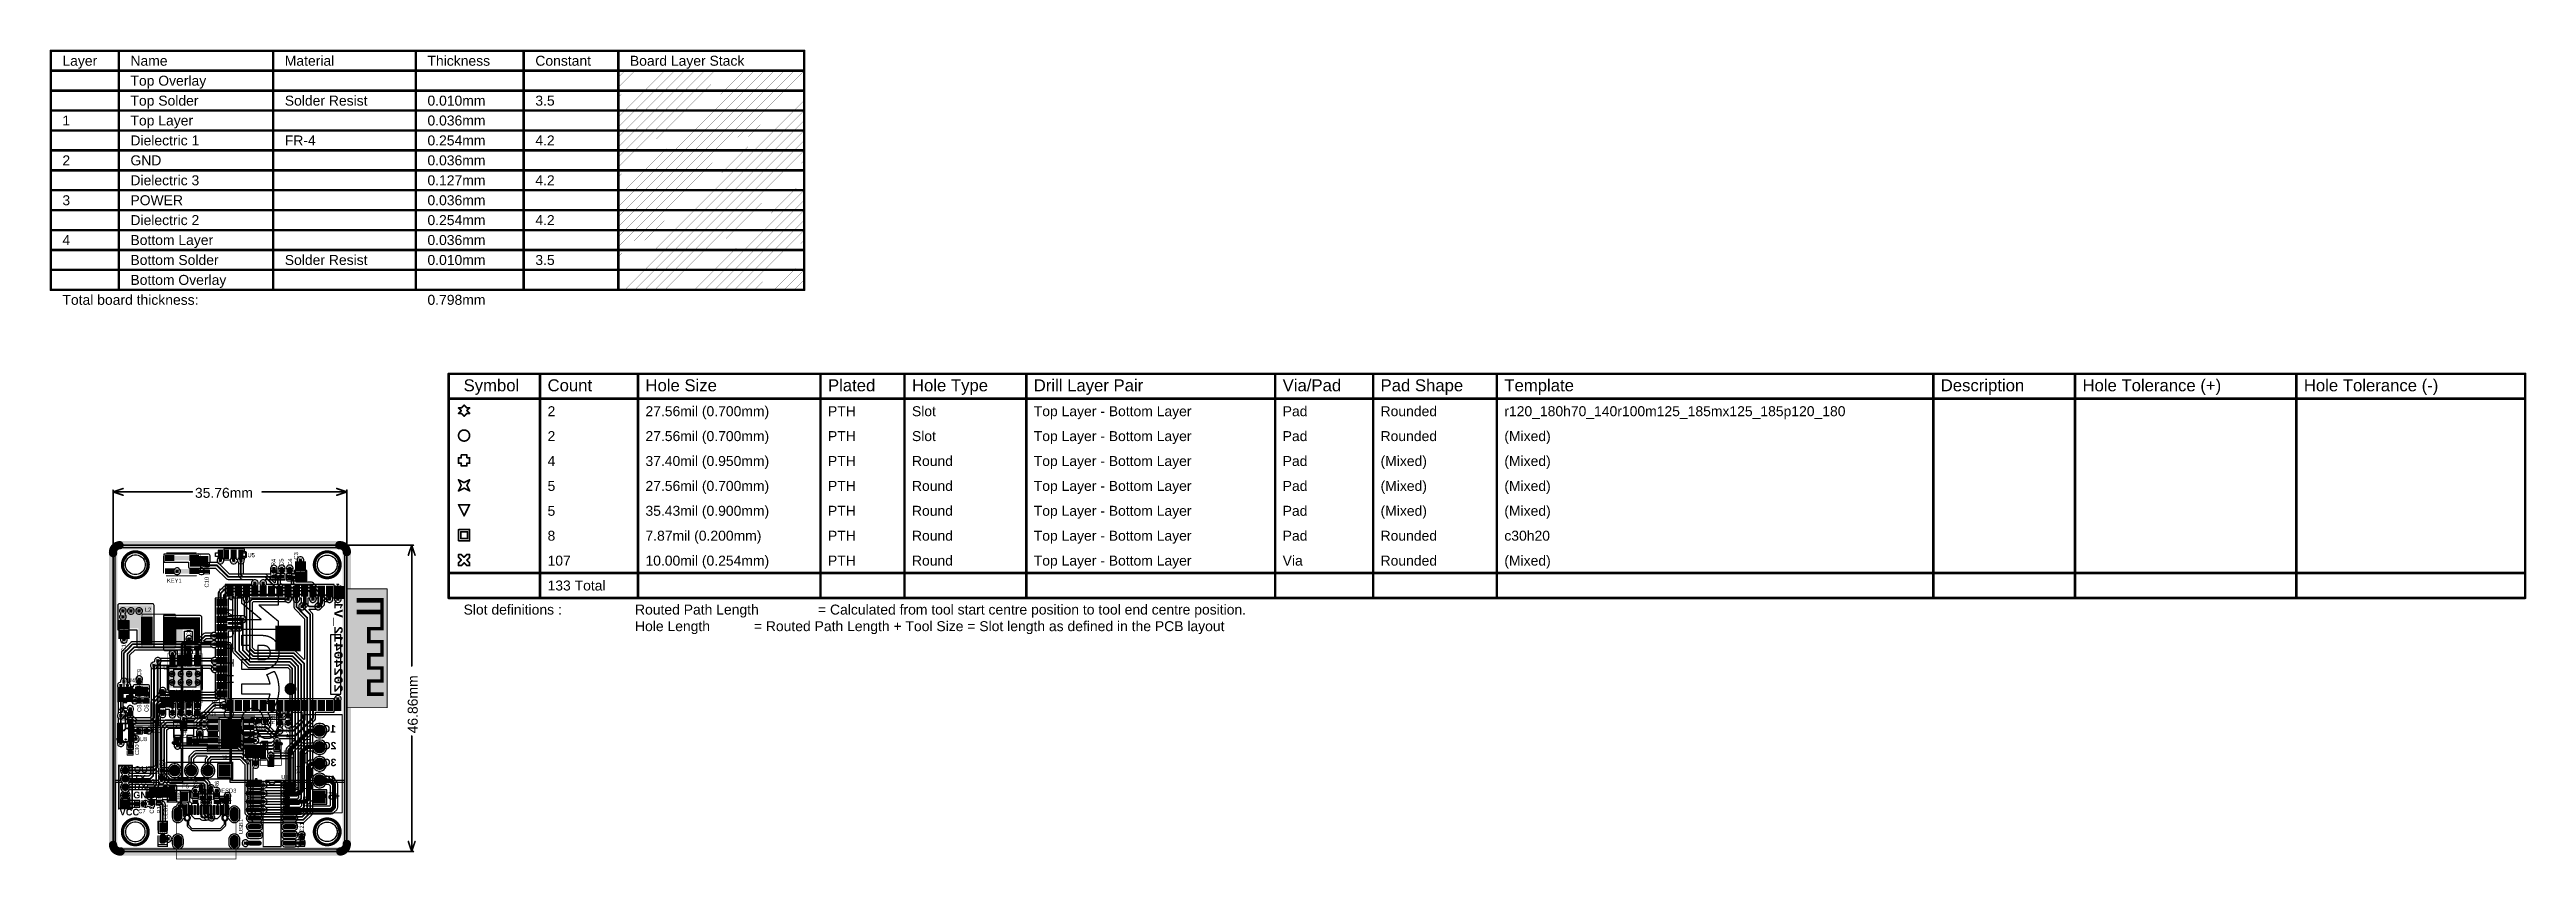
# Model space of a CAD drawing. Header units: inches. Extents: x -13 to 366, y -4 to 120.
import ezdxf

# ---------------------------------------------------------------- set-up
doc = ezdxf.new("R2010")
doc.units = ezdxf.units.IN
for name, color, linetype in [('Board_outline', 56, 'Continuous'), ('Bottom Layer', 5, 'Continuous'), ('Bottom Overlay', 54, 'Continuous'), ('Bottom Solder', 6, 'Continuous'), ('Dimensions', 6, 'Continuous'), ('Drill Drawing', 1, 'Continuous'), ('GND', 16, 'Continuous'), ('Keep-Out Layer', 6, 'Continuous'), ('Mechanical 13', 56, 'Continuous'), ('Mechanical 15', 56, 'Continuous'), ('Mechanical 16', 56, 'Continuous'), ('Mechanical 4', 56, 'Continuous'), ('Mechanical 6', 56, 'Continuous'), ('Multi-Layer', 9, 'Continuous'), ('Pad Holes', 156, 'Continuous'), ('POWER', 76, 'Continuous'), ('Top Layer', 1, 'Continuous'), ('Top Overlay', 2, 'Continuous'), ('Top Paste', 8, 'Continuous'), ('Top Solder', 216, 'Continuous'), ('Via Holes', 16, 'Continuous')]:
    doc.layers.add(name, color=color, linetype=linetype)
doc.styles.add('Arial', font='', dxfattribs={"height": 0.2})
doc.styles.add('Arial_Bold', font='', dxfattribs={"height": 0.2})
doc.styles.add('Courier New_Bold', font='', dxfattribs={"height": 0.2})
doc.styles.get('Arial').set_extended_font_data('Arial')
doc.styles.get('Arial_Bold').set_extended_font_data('Arial', bold=True)
doc.styles.get('Courier New_Bold').set_extended_font_data('Courier New', bold=True)

msp = doc.modelspace()

# ---------------------------------------------------------------- texts
at = {"layer": 'Bottom Layer', "style": 'Courier New_Bold', "text_generation_flag": 2}
msp.add_text('20240412_V1.2', height=1.27, rotation=270, dxfattribs=at).set_placement((30.45, 21.31))
at = {"layer": 'Bottom Overlay', "text_generation_flag": 2}
for s, height, rotation, style, p in [('S', 1.52, 270, 'Arial', (13.54, 35.25)), ('O', 1.52, 270, 'Arial', (13.54, 29.59)), ('N', 1.52, 270, 'Arial', (13.54, 32.68)), ('I', 1.52, 270, 'Arial', (13.54, 27.78)), ('U', 1.52, 270, 'Arial', (13.54, 22.63)), ('T', 1.52, 270, 'Arial', (13.54, 25.21)), ('L', 1.52, 270, 'Arial', (13.54, 20.06)), ('O', 1.52, 270, 'Arial', (13.54, 17.23)), ('S', 1.52, 270, 'Arial', (13.54, 14.4)), ('1C', 1.143, 360, 'Arial_Bold', (30.71, 15.19)), ('2C', 1.143, 360, 'Arial_Bold', (30.76, 12.62)), ('3C', 1.143, 360, 'Arial_Bold', (30.76, 10.05)), ('4C', 1.143, 360, 'Arial_Bold', (30.78, 7.48)), ('+5V', 1.143, 360, 'Arial_Bold', (31.3, 4.93))]:
    msp.add_text(s, height=height, rotation=rotation, dxfattribs=dict(at, style=style)).set_placement(p)
at = {"layer": 'Dimensions', "style": 'Arial'}
for s, height, p in [('Layer', 1.524, (-11.16, 117.22)), ('Name', 1.524, (-0.75, 117.22)), ('Material', 1.524, (22.87, 117.22)), ('Thickness', 1.524, (44.7, 117.22)), ('Constant', 1.524, (61.21, 117.22)), ('Board Layer Stack', 1.524, (75.68, 117.22)), ('Top Overlay', 1.524, (-0.75, 114.17)), ('Top Solder', 1.524, (-0.75, 111.12)), ('Solder Resist', 1.524, (22.87, 111.12)), ('0.010mm', 1.524, (44.7, 111.12)), ('3.5', 1.524, (61.21, 111.12)), ('1', 1.52, (-11.16, 108.08)), ('Top Layer', 1.524, (-0.75, 108.08)), ('Dielectric 1', 1.524, (-0.75, 105.03)), ('FR-4', 1.524, (22.87, 105.03)), ('0.036mm', 1.524, (44.7, 108.08)), ('0.254mm', 1.524, (44.7, 105.03)), ('4.2', 1.524, (61.21, 105.03)), ('2', 1.52, (-11.16, 101.98)), ('GND', 1.524, (-0.75, 101.98)), ('0.036mm', 1.524, (44.7, 101.98)), ('Dielectric 3', 1.524, (-0.75, 98.93)), ('0.127mm', 1.524, (44.7, 98.93)), ('4.2', 1.524, (61.21, 98.93)), ('3', 1.52, (-11.16, 95.88)), ('POWER', 1.524, (-0.75, 95.88)), ('0.036mm', 1.524, (44.7, 95.88)), ('4', 1.52, (-11.16, 89.79)), ('Dielectric 2', 1.524, (-0.75, 92.84)), ('Bottom Layer', 1.524, (-0.75, 89.79)), ('0.254mm', 1.524, (44.7, 92.84)), ('0.036mm', 1.524, (44.7, 89.79)), ('4.2', 1.524, (61.21, 92.84)), ('Bottom Solder', 1.524, (-0.75, 86.74)), ('Solder Resist', 1.524, (22.87, 86.74)), ('0.010mm', 1.524, (44.7, 86.74)), ('3.5', 1.524, (61.21, 86.74)), ('Bottom Overlay', 1.524, (-0.75, 83.69)), ('Total board thickness:', 1.524, (-11.16, 80.64)), ('0.798mm', 1.524, (44.7, 80.64)), ('35.76mm', 1.524, (9.12, 51.11))]:
    msp.add_text(s, height=height, dxfattribs=at).set_placement(p)
msp.add_text('46.86mm', height=1.524, rotation=90, dxfattribs=at).set_placement((43.21, 15.07))
at = {"layer": 'Drill Drawing', "style": 'Arial'}
for s, height, p in [('Symbol', 1.829, (50.23, 67.41)), ('Count', 1.829, (63.08, 67.41)), ('Hole Size', 1.829, (78.06, 67.41)), ('Plated', 1.829, (105.99, 67.41)), ('Hole Type', 1.829, (118.84, 67.41)), ('Drill Layer Pair', 1.8288, (137.48, 67.41)), ('Via/Pad', 1.829, (175.57, 67.41)), ('Pad Shape', 1.829, (190.55, 67.41)), ('Template', 1.829, (209.49, 67.41)), ('Description', 1.8288, (276.27, 67.41)), ('Hole Tolerance (+)', 1.8288, (297.96, 67.41)), ('Hole Tolerance (-)', 1.8288, (331.83, 67.41)), ('2', 1.52, (63.08, 63.6)), ('27.56mil (0.700mm)', 1.524, (78.06, 63.6)), ('PTH', 1.524, (105.99, 63.6)), ('Slot', 1.524, (118.84, 63.6)), ('Top Layer - Bottom Layer', 1.524, (137.48, 63.6)), ('Pad', 1.524, (175.57, 63.6)), ('Rounded', 1.524, (190.55, 63.6)), ('r120_180h70_140r100m125_185mx125_185p120_180', 1.524, (209.49, 63.6)), ('2', 1.52, (63.08, 59.79)), ('27.56mil (0.700mm)', 1.524, (78.06, 59.79)), ('PTH', 1.524, (105.99, 59.79)), ('Slot', 1.524, (118.84, 59.79)), ('Top Layer - Bottom Layer', 1.524, (137.48, 59.79)), ('Pad', 1.524, (175.57, 59.79)), ('Rounded', 1.524, (190.55, 59.79)), ('(Mixed)', 1.524, (209.49, 59.79)), ('4', 1.52, (63.08, 55.98)), ('37.40mil (0.950mm)', 1.524, (78.06, 55.98)), ('PTH', 1.524, (105.99, 55.98)), ('Round', 1.524, (118.84, 55.98)), ('Top Layer - Bottom Layer', 1.524, (137.48, 55.98)), ('Pad', 1.524, (175.57, 55.98)), ('(Mixed)', 1.524, (190.55, 55.98)), ('(Mixed)', 1.524, (209.49, 55.98)), ('5', 1.52, (63.08, 52.17)), ('27.56mil (0.700mm)', 1.524, (78.06, 52.17)), ('PTH', 1.524, (105.99, 52.17)), ('Round', 1.524, (118.84, 52.17)), ('Top Layer - Bottom Layer', 1.524, (137.48, 52.17)), ('Pad', 1.524, (175.57, 52.17)), ('(Mixed)', 1.524, (190.55, 52.17)), ('(Mixed)', 1.524, (209.49, 52.17)), ('5', 1.52, (63.08, 48.36)), ('35.43mil (0.900mm)', 1.524, (78.06, 48.36)), ('PTH', 1.524, (105.99, 48.36)), ('Round', 1.524, (118.84, 48.36)), ('Top Layer - Bottom Layer', 1.524, (137.48, 48.36)), ('Pad', 1.524, (175.57, 48.36)), ('(Mixed)', 1.524, (190.55, 48.36)), ('(Mixed)', 1.524, (209.49, 48.36)), ('8', 1.52, (63.08, 44.55)), ('7.87mil (0.200mm)', 1.524, (78.06, 44.55)), ('PTH', 1.524, (105.99, 44.55)), ('Round', 1.524, (118.84, 44.55)), ('Top Layer - Bottom Layer', 1.524, (137.48, 44.55)), ('Pad', 1.524, (175.57, 44.55)), ('Rounded', 1.524, (190.55, 44.55)), ('c30h20', 1.524, (209.49, 44.55)), ('107', 1.524, (63.08, 40.74)), ('10.00mil (0.254mm)', 1.524, (78.06, 40.74)), ('PTH', 1.524, (105.99, 40.74)), ('Round', 1.524, (118.84, 40.74)), ('Top Layer - Bottom Layer', 1.524, (137.48, 40.74)), ('Via', 1.524, (175.57, 40.74)), ('Rounded', 1.524, (190.55, 40.74)), ('(Mixed)', 1.524, (209.49, 40.74)), ('133 Total', 1.524, (63.08, 36.93)), ('Slot definitions :', 1.524, (50.23, 33.25)), ('Routed Path Length', 1.524, (76.46, 33.25)), ('= Calculated from tool start centre position to tool end centre position.', 1.524, (104.47, 33.25)), ('Hole Length', 1.524, (76.46, 30.71)), (' = Routed Path Length + Tool Size = Slot length as defined in the PCB layout', 1.524, (94.06, 30.71))]:
    msp.add_text(s, height=height, dxfattribs=at).set_placement(p)
at = {"layer": 'Top Overlay', "style": 'Arial'}
for s, p in [('U5', (17.16, 42.02)), ('KEY1', (4.83, 38.13)), ('L2', (1.46, 33.68)), ('U4', (-1.18, 22.87)), ('U', (4.26, 24.8)), ('C31', (2.39, 15.14)), ('Q2', (5.8, 16.25)), ('J1', (11.48, 17.72)), ('C20', (18.47, 15.62)), ('U8', (0.67, 13.88)), ('JP2', (13.15, 11.01)), ('U3', (22.33, 8.08)), ('F6', (7.15, 6.65)), ('ESD3', (13.15, 5.99)), ('C7', (0.45, 2.84))]:
    msp.add_text(s, height=0.635, dxfattribs=at).set_placement(p)
at = {"layer": 'Top Overlay'}
for s, height, rotation, style, p in [('R4', 0.635, 90, 'Arial', (21.45, 40.64)), ('C5', 0.635, 90, 'Arial', (22.67, 40.69)), ('C4', 0.635, 90, 'Arial', (23.99, 40.69)), ('C3', 0.635, 90, 'Arial', (24.91, 41.66)), ('C10', 0.635, 90, 'Arial', (11.23, 37.39)), ('C14', 0.635, 90, 'Arial', (8.47, 29.93)), ('C27', 0.635, 90, 'Arial', (9.81, 29.93)), ('C17', 0.635, 90, 'Arial', (-1.48, 27.58)), ('C9', 0.635, 90, 'Arial', (0.9, 23.8)), ('C8', 0.635, 90, 'Arial', (0.92, 18.35)), ('C6', 0.635, 90, 'Arial', (2.02, 18.35)), ('U2', 0.635, 90, 'Arial', (12.39, 19.05)), ('R25', 0.635, 90, 'Arial', (-1.43, 16.97)), ('R8', 0.635, 90, 'Arial', (10.17, 15.58)), ('R26', 0.635, 90, 'Arial', (21.32, 16.41)), ('R27', 0.635, 90, 'Arial', (23.74, 14.39)), ('C30', 0.635, 90, 'Arial', (0.57, 11.75)), ('R11', 0.635, 90, 'Arial', (17.64, 10.27)), ('Q1', 0.635, 90, 'Arial', (23.34, 11.43)), ('TX', 1.016, 360, 'Arial_Bold', (-0.22, 7.67)), ('OUT', 1.016, 360, 'Arial_Bold', (-0.22, 9.03)), ('C1', 0.635, 90, 'Arial', (4.32, 10)), ('R5', 0.635, 90, 'Arial', (9.49, 6.68)), ('R6', 0.635, 90, 'Arial', (12.8, 6.68)), ('JP1', 0.635, 90, 'Arial', (25.31, 8.72)), ('GND', 1.016, 360, 'Arial_Bold', (-0.33, 5.13)), ('RX', 1.016, 360, 'Arial_Bold', (-0.22, 6.42)), ('C2', 0.635, 90, 'Arial', (2.83, 2.79)), ('R1', 0.635, 90, 'Arial', (3.94, 2.79)), ('LED1', 0.635, 90, 'Arial', (4.97, 1.98)), ('VCC', 1.016, 360, 'Arial_Bold', (-2.41, 2.51)), ('USB1', 0.635, 90, 'Arial', (16.49, -0.35)), ('C21', 0.635, 90, 'Arial', (25.79, -0.15))]:
    msp.add_text(s, height=height, rotation=rotation, dxfattribs=dict(at, style=style)).set_placement(p)

# ---------------------------------------------------------------- blocks, each defined once
blk = doc.blocks.new('C0805_1')
at = {"layer": 'Top Layer'}
for points in [[(-1.3, -0.7), (-1.3, 0.7), (-0.2, 0.7), (-0.2, -0.7)], [(0.2, -0.7), (0.2, 0.7), (1.3, 0.7), (1.3, -0.7)]]:
    blk.add_hatch(color=1, dxfattribs=at).paths.add_polyline_path(points)
at = {"layer": 'Top Paste'}
for points in [[(-1.3, -0.7), (-1.3, 0.7), (-0.2, 0.7), (-0.2, -0.7)], [(0.2, -0.7), (0.2, 0.7), (1.3, 0.7), (1.3, -0.7)]]:
    blk.add_hatch(color=8, dxfattribs=at).paths.add_polyline_path(points)
at = {"layer": 'Top Solder'}
for points in [[(-1.4, -0.8), (-1.4, 0.8), (-0.1, 0.8), (-0.1, -0.8)], [(0.1, -0.8), (0.1, 0.8), (1.4, 0.8), (1.4, -0.8)]]:
    blk.add_hatch(color=216, dxfattribs=at).paths.add_polyline_path(points)
at = {"layer": 'Mechanical 13', "const_width": 0.1}
for points in [[(-1.1, 0.73), (-1.1, -0.72)], [(-1.1, 0.73), (1.1, 0.73)], [(1.1, 0.73), (1.1, -0.72)], [(-1.1, -0.72), (1.1, -0.72)]]:
    blk.add_lwpolyline(points, dxfattribs=at)
at = {"layer": 'Mechanical 13', "const_width": 0.05}
for points in [[(-1.12, 0.73, 1), (-1.07, 0.73, 1)], [(-1.12, 0.73, 1), (-1.07, 0.73, 1)], [(1.08, 0.73, 1), (1.12, 0.73, 1)], [(1.08, 0.73, 1), (1.12, 0.73, 1)], [(-1.12, -0.72, 1), (-1.07, -0.72, 1)], [(-1.12, -0.72, 1), (-1.07, -0.72, 1)], [(1.08, -0.72, 1), (1.12, -0.72, 1)], [(1.08, -0.72, 1), (1.12, -0.72, 1)]]:
    blk.add_lwpolyline(points, format="xyb", close=True, dxfattribs=at)
at = {"layer": 'Mechanical 15', "const_width": 0.1}
for points in [[(-1.4, 0.8), (-1.4, -0.8)], [(-1.4, 0.8), (1.4, 0.8)], [(-0.5, 0), (0.5, 0)], [(0, 0.5), (0, -0.5)], [(1.4, 0.8), (1.4, -0.8)], [(-1.4, -0.8), (1.4, -0.8)]]:
    blk.add_lwpolyline(points, dxfattribs=at)
at = {"layer": 'Mechanical 15', "const_width": 0.05}
for points in [[(-1.42, 0.8, 1), (-1.38, 0.8, 1)], [(-1.42, 0.8, 1), (-1.38, 0.8, 1)], [(-0.52, 0, 1), (-0.48, 0, 1)], [(-0.02, 0.5, 1), (0.03, 0.5, 1)], [(0.48, 0, 1), (0.53, 0, 1)], [(1.38, 0.8, 1), (1.43, 0.8, 1)], [(1.38, 0.8, 1), (1.43, 0.8, 1)], [(-1.42, -0.8, 1), (-1.38, -0.8, 1)], [(-1.42, -0.8, 1), (-1.38, -0.8, 1)], [(-0.02, -0.5, 1), (0.03, -0.5, 1)], [(1.38, -0.8, 1), (1.43, -0.8, 1)], [(1.38, -0.8, 1), (1.43, -0.8, 1)]]:
    blk.add_lwpolyline(points, format="xyb", close=True, dxfattribs=at)
blk = doc.blocks.new('R_0402_L_2')
at = {"layer": 'Top Layer'}
for points in [[(-0.62, 0.25), (-0.22, 0.25), (-0.22, -0.25), (-0.62, -0.25)], [(0.23, 0.25), (0.63, 0.25), (0.63, -0.25), (0.23, -0.25)]]:
    blk.add_hatch(color=1, dxfattribs=at).paths.add_polyline_path(points)
at = {"layer": 'Top Paste'}
for points in [[(-0.62, 0.25), (-0.22, 0.25), (-0.22, -0.25), (-0.62, -0.25)], [(0.23, 0.25), (0.63, 0.25), (0.63, -0.25), (0.23, -0.25)]]:
    blk.add_hatch(color=8, dxfattribs=at).paths.add_polyline_path(points)
at = {"layer": 'Top Solder'}
for points in [[(-0.73, 0.35), (-0.12, 0.35), (-0.12, -0.35), (-0.73, -0.35)], [(0.12, 0.35), (0.73, 0.35), (0.73, -0.35), (0.12, -0.35)]]:
    blk.add_hatch(color=216, dxfattribs=at).paths.add_polyline_path(points)
at = {"layer": 'Mechanical 15', "const_width": 0.0254}
for points in [[(-0.22, 0), (0.18, 0)], [(-0.02, 0.2), (-0.02, -0.2)]]:
    blk.add_lwpolyline(points, dxfattribs=at)
at = {"layer": 'Mechanical 15'}
for points, const_width in [([(-0.23, 0, 1), (-0.22, 0, 1)], 0.0127), ([(0.1, 0, 1), (-0.15, 0, 1)], 0.0254), ([(-0.16, 0, 1), (-0.15, 0, 1)], 0.0127), ([(-0.03, 0.2, 1), (-0.02, 0.2, 1)], 0.0127), ([(0.1, 0, 1), (0.11, 0, 1)], 0.0127), ([(0.17, 0, 1), (0.18, 0, 1)], 0.0127), ([(-0.03, -0.2, 1), (-0.02, -0.2, 1)], 0.0127)]:
    blk.add_lwpolyline(points, format="xyb", close=True, dxfattribs=dict(at, const_width=const_width))
at = {"layer": 'Top Overlay', "const_width": 0.152}
for points in [[(-0.82, 0.45), (-0.82, -0.45)], [(-0.82, 0.45), (0.83, 0.45)], [(0.83, 0.45), (0.83, -0.45)], [(-0.82, -0.45), (0.83, -0.45)]]:
    blk.add_lwpolyline(points, dxfattribs=at)
at = {"layer": 'Top Overlay', "const_width": 0.0762}
for points in [[(-0.86, 0.45, 1), (-0.79, 0.45, 1)], [(-0.86, 0.45, 1), (-0.79, 0.45, 1)], [(0.79, 0.45, 1), (0.86, 0.45, 1)], [(0.79, 0.45, 1), (0.86, 0.45, 1)], [(-0.86, -0.45, 1), (-0.79, -0.45, 1)], [(-0.86, -0.45, 1), (-0.79, -0.45, 1)], [(0.79, -0.45, 1), (0.86, -0.45, 1)], [(0.79, -0.45, 1), (0.86, -0.45, 1)]]:
    blk.add_lwpolyline(points, format="xyb", close=True, dxfattribs=at)
blk = doc.blocks.new('R_0402_L_3')
at = {"layer": 'Top Layer'}
for points in [[(-0.62, 0.25), (-0.22, 0.25), (-0.22, -0.25), (-0.62, -0.25)], [(0.23, 0.25), (0.63, 0.25), (0.63, -0.25), (0.23, -0.25)]]:
    blk.add_hatch(color=1, dxfattribs=at).paths.add_polyline_path(points)
at = {"layer": 'Top Paste'}
for points in [[(-0.62, 0.25), (-0.22, 0.25), (-0.22, -0.25), (-0.62, -0.25)], [(0.23, 0.25), (0.63, 0.25), (0.63, -0.25), (0.23, -0.25)]]:
    blk.add_hatch(color=8, dxfattribs=at).paths.add_polyline_path(points)
at = {"layer": 'Top Solder'}
for points in [[(-0.73, 0.35), (-0.12, 0.35), (-0.12, -0.35), (-0.73, -0.35)], [(0.12, 0.35), (0.73, 0.35), (0.73, -0.35), (0.12, -0.35)]]:
    blk.add_hatch(color=216, dxfattribs=at).paths.add_polyline_path(points)
at = {"layer": 'Mechanical 15', "const_width": 0.0254}
for points in [[(-0.22, 0), (0.18, 0)], [(-0.02, 0.2), (-0.02, -0.2)]]:
    blk.add_lwpolyline(points, dxfattribs=at)
at = {"layer": 'Mechanical 15'}
for points, const_width in [([(-0.23, 0, 1), (-0.22, 0, 1)], 0.0127), ([(0.1, 0, 1), (-0.15, 0, 1)], 0.0254), ([(-0.16, 0, 1), (-0.15, 0, 1)], 0.0127), ([(-0.03, 0.2, 1), (-0.02, 0.2, 1)], 0.0127), ([(0.1, 0, 1), (0.11, 0, 1)], 0.0127), ([(0.17, 0, 1), (0.18, 0, 1)], 0.0127), ([(-0.03, -0.2, 1), (-0.02, -0.2, 1)], 0.0127)]:
    blk.add_lwpolyline(points, format="xyb", close=True, dxfattribs=dict(at, const_width=const_width))
at = {"layer": 'Top Overlay', "const_width": 0.152}
for points in [[(-0.82, 0.45), (-0.82, -0.45)], [(-0.82, 0.45), (0.83, 0.45)], [(0.83, 0.45), (0.83, -0.45)], [(-0.82, -0.45), (0.83, -0.45)]]:
    blk.add_lwpolyline(points, dxfattribs=at)
at = {"layer": 'Top Overlay', "const_width": 0.0762}
for points in [[(-0.86, 0.45, 1), (-0.79, 0.45, 1)], [(-0.86, 0.45, 1), (-0.79, 0.45, 1)], [(0.79, 0.45, 1), (0.86, 0.45, 1)], [(0.79, 0.45, 1), (0.86, 0.45, 1)], [(-0.86, -0.45, 1), (-0.79, -0.45, 1)], [(-0.86, -0.45, 1), (-0.79, -0.45, 1)], [(0.79, -0.45, 1), (0.86, -0.45, 1)], [(0.79, -0.45, 1), (0.86, -0.45, 1)]]:
    blk.add_lwpolyline(points, format="xyb", close=True, dxfattribs=at)
blk = doc.blocks.new('C_0402_L_4')
at = {"layer": 'Top Layer'}
for points in [[(-0.65, 0.25), (-0.25, 0.25), (-0.25, -0.25), (-0.65, -0.25)], [(0.25, 0.25), (0.65, 0.25), (0.65, -0.25), (0.25, -0.25)]]:
    blk.add_hatch(color=1, dxfattribs=at).paths.add_polyline_path(points)
at = {"layer": 'Top Paste'}
for points in [[(-0.65, 0.25), (-0.25, 0.25), (-0.25, -0.25), (-0.65, -0.25)], [(0.25, 0.25), (0.65, 0.25), (0.65, -0.25), (0.25, -0.25)]]:
    blk.add_hatch(color=8, dxfattribs=at).paths.add_polyline_path(points)
at = {"layer": 'Top Solder'}
for points in [[(-0.75, 0.35), (-0.15, 0.35), (-0.15, -0.35), (-0.75, -0.35)], [(0.15, 0.35), (0.75, 0.35), (0.75, -0.35), (0.15, -0.35)]]:
    blk.add_hatch(color=216, dxfattribs=at).paths.add_polyline_path(points)
at = {"layer": 'Mechanical 15', "const_width": 0.0254}
for points in [[(-0.2, 0), (0.2, 0)], [(0, -0.2), (0, 0.2)]]:
    blk.add_lwpolyline(points, dxfattribs=at)
at = {"layer": 'Mechanical 15'}
for points, const_width in [([(-0.21, 0, 1), (-0.19, 0, 1)], 0.0127), ([(0.13, 0, 1), (-0.13, 0, 1)], 0.0254), ([(-0.13, 0, 1), (-0.12, 0, 1)], 0.0127), ([(-0.01, 0.2, 1), (0.01, 0.2, 1)], 0.0127), ([(0.12, 0, 1), (0.13, 0, 1)], 0.0127), ([(0.19, 0, 1), (0.21, 0, 1)], 0.0127), ([(-0.01, -0.2, 1), (0.01, -0.2, 1)], 0.0127)]:
    blk.add_lwpolyline(points, format="xyb", close=True, dxfattribs=dict(at, const_width=const_width))
at = {"layer": 'Top Overlay', "const_width": 0.152}
for points in [[(-0.85, 0.45), (-0.25, 0.45)], [(-0.85, -0.45), (-0.85, 0.45)], [(0, -0.15), (0, 0.15)], [(0.25, 0.45), (0.85, 0.45)], [(0.85, -0.45), (0.85, 0.45)], [(-0.85, -0.45), (-0.25, -0.45)], [(-0.85, -0.45), (-0.85, -0.45)], [(0.25, -0.45), (0.85, -0.45)]]:
    blk.add_lwpolyline(points, dxfattribs=at)
at = {"layer": 'Top Overlay', "const_width": 0.0762}
for points in [[(-0.89, 0.45, 1), (-0.81, 0.45, 1)], [(-0.89, 0.45, 1), (-0.81, 0.45, 1)], [(-0.29, 0.45, 1), (-0.22, 0.45, 1)], [(-0.04, 0.15, 1), (0.04, 0.15, 1)], [(0.22, 0.45, 1), (0.29, 0.45, 1)], [(0.81, 0.45, 1), (0.89, 0.45, 1)], [(0.81, 0.45, 1), (0.89, 0.45, 1)], [(-0.89, -0.45, 1), (-0.81, -0.45, 1)], [(-0.89, -0.45, 1), (-0.81, -0.45, 1)], [(-0.89, -0.45, 1), (-0.81, -0.45, 1)], [(-0.89, -0.45, 1), (-0.81, -0.45, 1)], [(-0.29, -0.45, 1), (-0.22, -0.45, 1)], [(-0.04, -0.15, 1), (0.04, -0.15, 1)], [(0.22, -0.45, 1), (0.29, -0.45, 1)], [(0.81, -0.45, 1), (0.89, -0.45, 1)], [(0.81, -0.45, 1), (0.89, -0.45, 1)]]:
    blk.add_lwpolyline(points, format="xyb", close=True, dxfattribs=at)
blk = doc.blocks.new('C_0402_L_5')
at = {"layer": 'Top Layer'}
for points in [[(-0.65, 0.25), (-0.25, 0.25), (-0.25, -0.25), (-0.65, -0.25)], [(0.25, 0.25), (0.65, 0.25), (0.65, -0.25), (0.25, -0.25)]]:
    blk.add_hatch(color=1, dxfattribs=at).paths.add_polyline_path(points)
at = {"layer": 'Top Paste'}
for points in [[(-0.65, 0.25), (-0.25, 0.25), (-0.25, -0.25), (-0.65, -0.25)], [(0.25, 0.25), (0.65, 0.25), (0.65, -0.25), (0.25, -0.25)]]:
    blk.add_hatch(color=8, dxfattribs=at).paths.add_polyline_path(points)
at = {"layer": 'Top Solder'}
for points in [[(-0.75, 0.35), (-0.15, 0.35), (-0.15, -0.35), (-0.75, -0.35)], [(0.15, 0.35), (0.75, 0.35), (0.75, -0.35), (0.15, -0.35)]]:
    blk.add_hatch(color=216, dxfattribs=at).paths.add_polyline_path(points)
at = {"layer": 'Mechanical 15', "const_width": 0.0254}
for points in [[(-0.2, 0), (0.2, 0)], [(0, 0.2), (0, -0.2)]]:
    blk.add_lwpolyline(points, dxfattribs=at)
at = {"layer": 'Mechanical 15'}
for points, const_width in [([(-0.21, 0, 1), (-0.19, 0, 1)], 0.0127), ([(0.13, 0, 1), (-0.13, 0, 1)], 0.0254), ([(-0.13, 0, 1), (-0.12, 0, 1)], 0.0127), ([(-0.01, 0.2, 1), (0.01, 0.2, 1)], 0.0127), ([(0.12, 0, 1), (0.13, 0, 1)], 0.0127), ([(0.19, 0, 1), (0.21, 0, 1)], 0.0127), ([(-0.01, -0.2, 1), (0.01, -0.2, 1)], 0.0127)]:
    blk.add_lwpolyline(points, format="xyb", close=True, dxfattribs=dict(at, const_width=const_width))
at = {"layer": 'Top Overlay', "const_width": 0.152}
for points in [[(-0.85, 0.45), (-0.25, 0.45)], [(-0.85, 0.45), (-0.85, -0.45)], [(0, 0.15), (0, -0.15)], [(0.25, 0.45), (0.85, 0.45)], [(0.85, 0.45), (0.85, -0.45)], [(-0.85, -0.45), (-0.25, -0.45)], [(-0.85, -0.45), (-0.85, -0.45)], [(0.25, -0.45), (0.85, -0.45)]]:
    blk.add_lwpolyline(points, dxfattribs=at)
at = {"layer": 'Top Overlay', "const_width": 0.0762}
for points in [[(-0.89, 0.45, 1), (-0.81, 0.45, 1)], [(-0.89, 0.45, 1), (-0.81, 0.45, 1)], [(-0.29, 0.45, 1), (-0.22, 0.45, 1)], [(-0.04, 0.15, 1), (0.04, 0.15, 1)], [(0.22, 0.45, 1), (0.29, 0.45, 1)], [(0.81, 0.45, 1), (0.89, 0.45, 1)], [(0.81, 0.45, 1), (0.89, 0.45, 1)], [(-0.89, -0.45, 1), (-0.81, -0.45, 1)], [(-0.89, -0.45, 1), (-0.81, -0.45, 1)], [(-0.89, -0.45, 1), (-0.81, -0.45, 1)], [(-0.89, -0.45, 1), (-0.81, -0.45, 1)], [(-0.29, -0.45, 1), (-0.22, -0.45, 1)], [(-0.04, -0.15, 1), (0.04, -0.15, 1)], [(0.22, -0.45, 1), (0.29, -0.45, 1)], [(0.81, -0.45, 1), (0.89, -0.45, 1)], [(0.81, -0.45, 1), (0.89, -0.45, 1)]]:
    blk.add_lwpolyline(points, format="xyb", close=True, dxfattribs=at)
blk = doc.blocks.new('SPL06_001_6')
at = {"layer": 'Top Layer'}
for points in [[(-0.95, 0.75), (-0.95, 1.2), (-0.5, 1.2), (-0.5, 0.75)], [(-0.95, 0.1), (-0.95, 0.55), (-0.5, 0.55), (-0.5, 0.1)], [(0.5, 0.75), (0.5, 1.2), (0.95, 1.2), (0.95, 0.75)], [(0.5, 0.1), (0.5, 0.55), (0.95, 0.55), (0.95, 0.1)], [(-0.95, -0.55), (-0.95, -0.1), (-0.5, -0.1), (-0.5, -0.55)], [(-0.95, -1.2), (-0.95, -0.75), (-0.5, -0.75), (-0.5, -1.2)], [(0.5, -0.55), (0.5, -0.1), (0.95, -0.1), (0.95, -0.55)], [(0.5, -1.2), (0.5, -0.75), (0.95, -0.75), (0.95, -1.2)]]:
    blk.add_hatch(color=1, dxfattribs=at).paths.add_polyline_path(points)
at = {"layer": 'Top Paste'}
for points in [[(-0.95, 0.75), (-0.95, 1.2), (-0.5, 1.2), (-0.5, 0.75)], [(-0.95, 0.1), (-0.95, 0.55), (-0.5, 0.55), (-0.5, 0.1)], [(0.5, 0.75), (0.5, 1.2), (0.95, 1.2), (0.95, 0.75)], [(0.5, 0.1), (0.5, 0.55), (0.95, 0.55), (0.95, 0.1)], [(-0.95, -0.55), (-0.95, -0.1), (-0.5, -0.1), (-0.5, -0.55)], [(-0.95, -1.2), (-0.95, -0.75), (-0.5, -0.75), (-0.5, -1.2)], [(0.5, -0.55), (0.5, -0.1), (0.95, -0.1), (0.95, -0.55)], [(0.5, -1.2), (0.5, -0.75), (0.95, -0.75), (0.95, -1.2)]]:
    blk.add_hatch(color=8, dxfattribs=at).paths.add_polyline_path(points)
at = {"layer": 'Top Solder'}
for points in [[(-1.05, 0.65), (-1.05, 1.3), (-0.4, 1.3), (-0.4, 0.65)], [(-1.05, 0), (-1.05, 0.65), (-0.4, 0.65), (-0.4, 0)], [(-1.05, -0.65), (-1.05, 0), (-0.4, 0), (-0.4, -0.65)], [(0.4, 0.65), (0.4, 1.3), (1.05, 1.3), (1.05, 0.65)], [(0.4, 0), (0.4, 0.65), (1.05, 0.65), (1.05, 0)], [(0.4, -0.65), (0.4, 0), (1.05, 0), (1.05, -0.65)], [(-1.05, -1.3), (-1.05, -0.65), (-0.4, -0.65), (-0.4, -1.3)], [(0.4, -1.3), (0.4, -0.65), (1.05, -0.65), (1.05, -1.3)]]:
    blk.add_hatch(color=216, dxfattribs=at).paths.add_polyline_path(points)
at = {"layer": 'Top Overlay'}
for p, q in [((-0.14, 1.03), (-0.14, 1.07)), ((-0.14, 1.07), (0.08, 1.07)), ((0.08, 1.03), (-0.14, 1.03)), ((-0.04, 0.94), (-0.04, 1.16)), ((-0.04, 1.16), (0, 1.16)), ((-0.04, 0.94), (-0.04, 0.94)), ((0, 0.94), (-0.04, 0.94)), ((0, 1.16), (0, 0.94)), ((0.08, 1.07), (0.08, 1.03)), ((0.08, 1.03), (0.08, 1.03))]:
    blk.add_line(p, q, dxfattribs=at)
at = {"layer": 'Top Overlay', "const_width": 0.127}
for points in [[(1.1, 1.35), (-1.1, 1.35)], [(-1.1, 1.35), (-1.1, -1.35)], [(1.1, 1.35), (1.1, -1.35)], [(1.36, 1.11), (1.23, 0.98)], [(1.36, 0.85), (1.23, 0.98)], [(1.36, 1.11), (1.36, 0.85)], [(1.1, -1.35), (-1.1, -1.35)]]:
    blk.add_lwpolyline(points, dxfattribs=at)
at = {"layer": 'Top Overlay'}
for points, const_width in [([(-1.14, 1.35, 1), (-1.07, 1.35, 1)], 0.0635), ([(-1.14, 1.35, 1), (-1.07, 1.35, 1)], 0.0635), ([(1.07, 1.35, 1), (1.13, 1.35, 1)], 0.0635), ([(1.07, 1.35, 1), (1.13, 1.35, 1)], 0.0635), ([(1.2, 0.98, 1), (1.26, 0.98, 1)], 0.0635), ([(1.2, 0.98, 1), (1.26, 0.98, 1)], 0.0635), ([(1.33, 1.11, 1), (1.39, 1.11, 1)], 0.0635), ([(1.33, 1.11, 1), (1.39, 1.11, 1)], 0.0635), ([(1.33, 0.85, 1), (1.39, 0.85, 1)], 0.0635), ([(1.33, 0.85, 1), (1.39, 0.85, 1)], 0.0635), ([(-1.14, -1.35, 1), (-1.07, -1.35, 1)], 0.0635), ([(-1.14, -1.35, 1), (-1.07, -1.35, 1)], 0.0635), ([(-0.19, -0.66, 1), (-0.34, -0.66, 1)], 0.15), ([(-0.37, -0.66, 1), (-0.3, -0.66, 1)], 0.075), ([(-0.22, -0.66, 1), (-0.15, -0.66, 1)], 0.075), ([(1.07, -1.35, 1), (1.13, -1.35, 1)], 0.0635), ([(1.07, -1.35, 1), (1.13, -1.35, 1)], 0.0635)]:
    blk.add_lwpolyline(points, format="xyb", close=True, dxfattribs=dict(at, const_width=const_width))
blk = doc.blocks.new('R___0402_7')
at = {"layer": 'Top Layer'}
for points in [[(-0.7, -0.32), (-0.7, 0.32), (-0.24, 0.32), (-0.24, -0.32)], [(0.24, -0.32), (0.24, 0.32), (0.7, 0.32), (0.7, -0.32)]]:
    blk.add_hatch(color=1, dxfattribs=at).paths.add_polyline_path(points)
at = {"layer": 'Top Paste'}
for points in [[(-0.7, -0.32), (-0.7, 0.32), (-0.24, 0.32), (-0.24, -0.32)], [(0.24, -0.32), (0.24, 0.32), (0.7, 0.32), (0.7, -0.32)]]:
    blk.add_hatch(color=8, dxfattribs=at).paths.add_polyline_path(points)
at = {"layer": 'Top Solder'}
for points in [[(-0.75, -0.37), (-0.75, 0.37), (-0.19, 0.37), (-0.19, -0.37)], [(0.19, -0.37), (0.19, 0.37), (0.75, 0.37), (0.75, -0.37)]]:
    blk.add_hatch(color=216, dxfattribs=at).paths.add_polyline_path(points)
at = {"layer": 'Top Overlay'}
for points, const_width in [([(-0.79, 0.41), (0.79, 0.41)], 0.127), ([(-0.79, 0.41), (-0.79, -0.41)], 0.127), ([(0.79, 0.41), (0.79, -0.41)], 0.127), ([(-0.79, -0.41), (0.79, -0.41)], 0.127), ([(-0.81, -0.43), (0.81, -0.43)], 0.00323)]:
    blk.add_lwpolyline(points, dxfattribs=dict(at, const_width=const_width))
for points, const_width in [([(-0.82, 0.41, 1), (-0.76, 0.41, 1)], 0.0635), ([(-0.82, 0.41, 1), (-0.76, 0.41, 1)], 0.0635), ([(0.76, 0.41, 1), (0.82, 0.41, 1)], 0.0635), ([(0.76, 0.41, 1), (0.82, 0.41, 1)], 0.0635), ([(-0.82, -0.41, 1), (-0.76, -0.41, 1)], 0.0635), ([(-0.82, -0.41, 1), (-0.76, -0.41, 1)], 0.0635), ([(-0.81, -0.43, 1), (-0.81, -0.43, 1)], 0.00161), ([(0.76, -0.41, 1), (0.82, -0.41, 1)], 0.0635), ([(0.76, -0.41, 1), (0.82, -0.41, 1)], 0.0635), ([(0.81, -0.43, 1), (0.81, -0.43, 1)], 0.00161)]:
    blk.add_lwpolyline(points, format="xyb", close=True, dxfattribs=dict(at, const_width=const_width))
blk = doc.blocks.new('KH_TYPE_C_16P_8')
at = {"layer": 'Bottom Layer'}
h = blk.add_hatch(color=5, dxfattribs=at)
edge = h.paths.add_edge_path()
edge.add_arc((-4.32, 1.37), 0.6, 180, 360)
edge.add_line((-3.72, 1.37), (-3.72, 2.17))
edge.add_arc((-4.32, 2.17), 0.6, 0, 180)
edge.add_line((-4.92, 2.17), (-4.92, 1.37))
h = blk.add_hatch(color=5, dxfattribs=at)
edge = h.paths.add_edge_path()
edge.add_arc((4.32, 1.37), 0.6, 180, 360)
edge.add_line((4.92, 1.37), (4.92, 2.17))
edge.add_arc((4.32, 2.17), 0.6, 0, 180)
edge.add_line((3.72, 2.17), (3.72, 1.37))
h = blk.add_hatch(color=5, dxfattribs=at)
edge = h.paths.add_edge_path()
edge.add_arc((-4.32, -2.72), 0.6, 180, 360)
edge.add_line((-3.72, -2.72), (-3.72, -2.12))
edge.add_arc((-4.32, -2.12), 0.6, 0, 180)
edge.add_line((-4.92, -2.12), (-4.92, -2.72))
h = blk.add_hatch(color=5, dxfattribs=at)
edge = h.paths.add_edge_path()
edge.add_arc((4.32, -2.72), 0.6, 180, 360)
edge.add_line((4.92, -2.72), (4.92, -2.12))
edge.add_arc((4.32, -2.12), 0.6, 0, 180)
edge.add_line((3.72, -2.12), (3.72, -2.72))
at = {"layer": 'Bottom Solder'}
h = blk.add_hatch(color=6, dxfattribs=at)
edge = h.paths.add_edge_path()
edge.add_arc((-4.32, 1.37), 0.651, 180, 360)
edge.add_line((-3.67, 1.37), (-3.67, 2.17))
edge.add_arc((-4.32, 2.17), 0.651, 0, 180)
edge.add_line((-4.97, 2.17), (-4.97, 1.37))
h = blk.add_hatch(color=6, dxfattribs=at)
edge = h.paths.add_edge_path()
edge.add_arc((4.32, 1.37), 0.651, 180, 360)
edge.add_line((4.97, 1.37), (4.97, 2.17))
edge.add_arc((4.32, 2.17), 0.651, 0, 180)
edge.add_line((3.67, 2.17), (3.67, 1.37))
h = blk.add_hatch(color=6, dxfattribs=at)
edge = h.paths.add_edge_path()
edge.add_arc((-4.32, -2.72), 0.651, 180, 360)
edge.add_line((-3.67, -2.72), (-3.67, -2.12))
edge.add_arc((-4.32, -2.12), 0.651, 0, 180)
edge.add_line((-4.97, -2.12), (-4.97, -2.72))
h = blk.add_hatch(color=6, dxfattribs=at)
edge = h.paths.add_edge_path()
edge.add_arc((4.32, -2.72), 0.651, 180, 360)
edge.add_line((4.97, -2.72), (4.97, -2.12))
edge.add_arc((4.32, -2.12), 0.651, 0, 180)
edge.add_line((3.67, -2.12), (3.67, -2.72))
at = {"layer": 'GND'}
h = blk.add_hatch(color=16, dxfattribs=at)
edge = h.paths.add_edge_path()
edge.add_arc((-4.32, 1.37), 0.6, 180, 360)
edge.add_line((-3.72, 1.37), (-3.72, 2.17))
edge.add_arc((-4.32, 2.17), 0.6, 0, 180)
edge.add_line((-4.92, 2.17), (-4.92, 1.37))
h = blk.add_hatch(color=16, dxfattribs=at)
edge = h.paths.add_edge_path()
edge.add_arc((4.32, 1.37), 0.6, 180, 360)
edge.add_line((4.92, 1.37), (4.92, 2.17))
edge.add_arc((4.32, 2.17), 0.6, 0, 180)
edge.add_line((3.72, 2.17), (3.72, 1.37))
h = blk.add_hatch(color=16, dxfattribs=at)
edge = h.paths.add_edge_path()
edge.add_arc((-4.32, -2.72), 0.6, 180, 360)
edge.add_line((-3.72, -2.72), (-3.72, -2.12))
edge.add_arc((-4.32, -2.12), 0.6, 0, 180)
edge.add_line((-4.92, -2.12), (-4.92, -2.72))
h = blk.add_hatch(color=16, dxfattribs=at)
edge = h.paths.add_edge_path()
edge.add_arc((4.32, -2.72), 0.6, 180, 360)
edge.add_line((4.92, -2.72), (4.92, -2.12))
edge.add_arc((4.32, -2.12), 0.6, 0, 180)
edge.add_line((3.72, -2.12), (3.72, -2.72))
at = {"layer": 'Multi-Layer'}
h = blk.add_hatch(color=9, dxfattribs=at)
edge = h.paths.add_edge_path()
edge.add_arc((-4.32, 1.37), 0.6, 180, 360)
edge.add_line((-3.72, 1.37), (-3.72, 2.17))
edge.add_arc((-4.32, 2.17), 0.6, 0, 180)
edge.add_line((-4.92, 2.17), (-4.92, 1.37))
h = blk.add_hatch(color=9, dxfattribs=at)
edge = h.paths.add_edge_path()
edge.add_arc((4.32, 1.37), 0.6, 180, 360)
edge.add_line((4.92, 1.37), (4.92, 2.17))
edge.add_arc((4.32, 2.17), 0.6, 0, 180)
edge.add_line((3.72, 2.17), (3.72, 1.37))
h = blk.add_hatch(color=9, dxfattribs=at)
edge = h.paths.add_edge_path()
edge.add_arc((-4.32, -2.72), 0.6, 180, 360)
edge.add_line((-3.72, -2.72), (-3.72, -2.12))
edge.add_arc((-4.32, -2.12), 0.6, 0, 180)
edge.add_line((-4.92, -2.12), (-4.92, -2.72))
h = blk.add_hatch(color=9, dxfattribs=at)
edge = h.paths.add_edge_path()
edge.add_arc((4.32, -2.72), 0.6, 180, 360)
edge.add_line((4.92, -2.72), (4.92, -2.12))
edge.add_arc((4.32, -2.12), 0.6, 0, 180)
edge.add_line((3.72, -2.12), (3.72, -2.72))
at = {"layer": 'Pad Holes'}
h = blk.add_hatch(color=7, dxfattribs=at)
edge = h.paths.add_edge_path()
edge.add_arc((-4.32, 1.27), 0.35, 180, 360)
edge.add_line((-3.97, 1.27), (-3.97, 2.27))
edge.add_arc((-4.32, 2.27), 0.35, 0, 180)
edge.add_line((-4.67, 2.27), (-4.67, 1.27))
h = blk.add_hatch(color=7, dxfattribs=at)
edge = h.paths.add_edge_path()
edge.add_arc((4.32, 1.27), 0.35, 180, 360)
edge.add_line((4.67, 1.27), (4.67, 2.27))
edge.add_arc((4.32, 2.27), 0.35, 0, 180)
edge.add_line((3.97, 2.27), (3.97, 1.27))
h = blk.add_hatch(color=7, dxfattribs=at)
edge = h.paths.add_edge_path()
edge.add_arc((-4.32, -2.77), 0.35, 180, 360)
edge.add_line((-3.97, -2.77), (-3.97, -2.07))
edge.add_arc((-4.32, -2.07), 0.35, 0, 180)
edge.add_line((-4.67, -2.07), (-4.67, -2.77))
h = blk.add_hatch(color=7, dxfattribs=at)
edge = h.paths.add_edge_path()
edge.add_arc((4.32, -2.77), 0.35, 180, 360)
edge.add_line((4.67, -2.77), (4.67, -2.07))
edge.add_arc((4.32, -2.07), 0.35, 0, 180)
edge.add_line((3.97, -2.07), (3.97, -2.77))
at = {"layer": 'POWER'}
h = blk.add_hatch(color=76, dxfattribs=at)
edge = h.paths.add_edge_path()
edge.add_arc((-4.32, 1.37), 0.6, 180, 360)
edge.add_line((-3.72, 1.37), (-3.72, 2.17))
edge.add_arc((-4.32, 2.17), 0.6, 0, 180)
edge.add_line((-4.92, 2.17), (-4.92, 1.37))
h = blk.add_hatch(color=76, dxfattribs=at)
edge = h.paths.add_edge_path()
edge.add_arc((4.32, 1.37), 0.6, 180, 360)
edge.add_line((4.92, 1.37), (4.92, 2.17))
edge.add_arc((4.32, 2.17), 0.6, 0, 180)
edge.add_line((3.72, 2.17), (3.72, 1.37))
h = blk.add_hatch(color=76, dxfattribs=at)
edge = h.paths.add_edge_path()
edge.add_arc((-4.32, -2.72), 0.6, 180, 360)
edge.add_line((-3.72, -2.72), (-3.72, -2.12))
edge.add_arc((-4.32, -2.12), 0.6, 0, 180)
edge.add_line((-4.92, -2.12), (-4.92, -2.72))
h = blk.add_hatch(color=76, dxfattribs=at)
edge = h.paths.add_edge_path()
edge.add_arc((4.32, -2.72), 0.6, 180, 360)
edge.add_line((4.92, -2.72), (4.92, -2.12))
edge.add_arc((4.32, -2.12), 0.6, 0, 180)
edge.add_line((3.72, -2.12), (3.72, -2.72))
at = {"layer": 'Top Layer'}
h = blk.add_hatch(color=1, dxfattribs=at)
edge = h.paths.add_edge_path()
edge.add_arc((-4.32, 1.37), 0.6, 180, 360)
edge.add_line((-3.72, 1.37), (-3.72, 2.17))
edge.add_arc((-4.32, 2.17), 0.6, 0, 180)
edge.add_line((-4.92, 2.17), (-4.92, 1.37))
for points in [[(-3.5, 3.07), (-3.2, 3.07), (-3.2, 1.77), (-3.5, 1.77)], [(-3.2, 3.07), (-2.9, 3.07), (-2.9, 1.77), (-3.2, 1.77)], [(-2.7, 3.07), (-2.4, 3.07), (-2.4, 1.77), (-2.7, 1.77)], [(-2.4, 3.07), (-2.1, 3.07), (-2.1, 1.77), (-2.4, 1.77)], [(-1.9, 3.07), (-1.6, 3.07), (-1.6, 1.77), (-1.9, 1.77)], [(-1.4, 3.07), (-1.1, 3.07), (-1.1, 1.77), (-1.4, 1.77)], [(-0.9, 3.07), (-0.6, 3.07), (-0.6, 1.77), (-0.9, 1.77)], [(-0.4, 3.07), (-0.1, 3.07), (-0.1, 1.77), (-0.4, 1.77)], [(0.1, 3.07), (0.4, 3.07), (0.4, 1.77), (0.1, 1.77)], [(0.6, 3.07), (0.9, 3.07), (0.9, 1.77), (0.6, 1.77)], [(1.1, 3.07), (1.4, 3.07), (1.4, 1.77), (1.1, 1.77)], [(1.6, 3.07), (1.9, 3.07), (1.9, 1.77), (1.6, 1.77)], [(2.1, 3.06), (2.4, 3.06), (2.4, 1.76), (2.1, 1.76)], [(2.4, 3.06), (2.7, 3.06), (2.7, 1.76), (2.4, 1.76)], [(2.9, 3.07), (3.2, 3.07), (3.2, 1.77), (2.9, 1.77)], [(3.2, 3.07), (3.5, 3.07), (3.5, 1.77), (3.2, 1.77)]]:
    blk.add_hatch(color=1, dxfattribs=at).paths.add_polyline_path(points)
h = blk.add_hatch(color=1, dxfattribs=at)
edge = h.paths.add_edge_path()
edge.add_arc((4.32, 1.37), 0.6, 180, 360)
edge.add_line((4.92, 1.37), (4.92, 2.17))
edge.add_arc((4.32, 2.17), 0.6, 0, 180)
edge.add_line((3.72, 2.17), (3.72, 1.37))
h = blk.add_hatch(color=1, dxfattribs=at)
edge = h.paths.add_edge_path()
edge.add_arc((-4.32, -2.72), 0.6, 180, 360)
edge.add_line((-3.72, -2.72), (-3.72, -2.12))
edge.add_arc((-4.32, -2.12), 0.6, 0, 180)
edge.add_line((-4.92, -2.12), (-4.92, -2.72))
h = blk.add_hatch(color=1, dxfattribs=at)
edge = h.paths.add_edge_path()
edge.add_arc((4.32, -2.72), 0.6, 180, 360)
edge.add_line((4.92, -2.72), (4.92, -2.12))
edge.add_arc((4.32, -2.12), 0.6, 0, 180)
edge.add_line((3.72, -2.12), (3.72, -2.72))
at = {"layer": 'Top Solder'}
h = blk.add_hatch(color=216, dxfattribs=at)
edge = h.paths.add_edge_path()
edge.add_arc((-4.32, 1.37), 0.651, 180, 360)
edge.add_line((-3.67, 1.37), (-3.67, 2.17))
edge.add_arc((-4.32, 2.17), 0.651, 0, 180)
edge.add_line((-4.97, 2.17), (-4.97, 1.37))
for points in [[(-3.55, 3.12), (-3.15, 3.12), (-3.15, 1.72), (-3.55, 1.72)], [(-3.25, 3.12), (-2.85, 3.12), (-2.85, 1.72), (-3.25, 1.72)], [(-2.75, 3.12), (-2.35, 3.12), (-2.35, 1.72), (-2.75, 1.72)], [(-2.45, 3.12), (-2.05, 3.12), (-2.05, 1.72), (-2.45, 1.72)], [(-1.95, 3.12), (-1.55, 3.12), (-1.55, 1.72), (-1.95, 1.72)], [(-1.45, 3.12), (-1.05, 3.12), (-1.05, 1.72), (-1.45, 1.72)], [(-0.95, 3.12), (-0.55, 3.12), (-0.55, 1.72), (-0.95, 1.72)], [(-0.45, 3.12), (-0.05, 3.12), (-0.05, 1.72), (-0.45, 1.72)], [(0.05, 3.12), (0.45, 3.12), (0.45, 1.72), (0.05, 1.72)], [(0.55, 3.12), (0.95, 3.12), (0.95, 1.72), (0.55, 1.72)], [(1.05, 3.12), (1.45, 3.12), (1.45, 1.72), (1.05, 1.72)], [(1.55, 3.12), (1.95, 3.12), (1.95, 1.72), (1.55, 1.72)], [(2.05, 3.11), (2.45, 3.11), (2.45, 1.71), (2.05, 1.71)], [(2.35, 3.11), (2.75, 3.11), (2.75, 1.71), (2.35, 1.71)], [(2.85, 3.12), (3.25, 3.12), (3.25, 1.72), (2.85, 1.72)], [(3.15, 3.12), (3.55, 3.12), (3.55, 1.72), (3.15, 1.72)]]:
    blk.add_hatch(color=216, dxfattribs=at).paths.add_polyline_path(points)
h = blk.add_hatch(color=216, dxfattribs=at)
edge = h.paths.add_edge_path()
edge.add_arc((4.32, 1.37), 0.651, 180, 360)
edge.add_line((4.97, 1.37), (4.97, 2.17))
edge.add_arc((4.32, 2.17), 0.651, 0, 180)
edge.add_line((3.67, 2.17), (3.67, 1.37))
h = blk.add_hatch(color=216, dxfattribs=at)
edge = h.paths.add_edge_path()
edge.add_arc((-4.32, -2.72), 0.651, 180, 360)
edge.add_line((-3.67, -2.72), (-3.67, -2.12))
edge.add_arc((-4.32, -2.12), 0.651, 0, 180)
edge.add_line((-4.97, -2.12), (-4.97, -2.72))
h = blk.add_hatch(color=216, dxfattribs=at)
edge = h.paths.add_edge_path()
edge.add_arc((4.32, -2.72), 0.651, 180, 360)
edge.add_line((4.97, -2.72), (4.97, -2.12))
edge.add_arc((4.32, -2.12), 0.651, 0, 180)
edge.add_line((3.67, -2.12), (3.67, -2.72))
at = {"layer": 'Dimensions'}
for points, const_width in [([(-2.54, 1.23, 1), (-3.24, 1.23, 1)], 0.00508), ([(-3.24, 1.23, 1), (-3.24, 1.23, 1)], 0.00254), ([(-2.54, 1.23, 1), (-2.54, 1.23, 1)], 0.00254), ([(3.24, 1.23, 1), (2.54, 1.23, 1)], 0.00508), ([(2.54, 1.23, 1), (2.54, 1.23, 1)], 0.00254), ([(3.24, 1.23, 1), (3.24, 1.23, 1)], 0.00254)]:
    blk.add_lwpolyline(points, format="xyb", close=True, dxfattribs=dict(at, const_width=const_width))
at = {"layer": 'Multi-Layer'}
for p, q in [((-3.19, 1.43), (-3.24, 1.3)), ((-3.24, 1.3), (-3.24, 1.23)), ((-3.24, 1.23), (-3.24, 1.17)), ((-3.24, 1.17), (-3.19, 1.04)), ((-3.09, 1.53), (-3.19, 1.43)), ((-3.19, 1.04), (-3.09, 0.94)), ((-2.96, 1.58), (-3.09, 1.53)), ((-3.09, 0.94), (-2.96, 0.88)), ((-2.82, 1.58), (-2.96, 1.58)), ((-2.96, 0.88), (-2.82, 0.88)), ((-2.69, 1.53), (-2.82, 1.58)), ((-2.82, 0.88), (-2.69, 0.94)), ((-2.59, 1.43), (-2.69, 1.53)), ((-2.69, 0.94), (-2.59, 1.04)), ((-2.54, 1.3), (-2.59, 1.43)), ((-2.59, 1.04), (-2.54, 1.17)), ((-2.54, 1.23), (-2.54, 1.3)), ((-2.54, 1.23), (-2.54, 1.23)), ((-2.54, 1.17), (-2.54, 1.23)), ((2.59, 1.43), (2.54, 1.3)), ((2.54, 1.3), (2.54, 1.23)), ((2.54, 1.23), (2.54, 1.17)), ((2.54, 1.17), (2.59, 1.04)), ((2.69, 1.53), (2.59, 1.43)), ((2.59, 1.04), (2.69, 0.94)), ((2.82, 1.58), (2.69, 1.53)), ((2.69, 0.94), (2.82, 0.88)), ((2.96, 1.58), (2.82, 1.58)), ((2.82, 0.88), (2.96, 0.88)), ((3.09, 1.53), (2.96, 1.58)), ((2.96, 0.88), (3.09, 0.94)), ((3.19, 1.43), (3.09, 1.53)), ((3.09, 0.94), (3.19, 1.04)), ((3.24, 1.3), (3.19, 1.43)), ((3.19, 1.04), (3.24, 1.17)), ((3.24, 1.23), (3.24, 1.3)), ((3.24, 1.23), (3.24, 1.23)), ((3.24, 1.17), (3.24, 1.23))]:
    blk.add_line(p, q, dxfattribs=at)
at = {"layer": 'Top Overlay', "const_width": 0.127}
for points in [[(-4.57, -1.32), (-4.57, 0.57)], [(4.57, -1.32), (4.57, 0.57)], [(-4.57, -5.08), (-4.57, -3.51)], [(4.57, -5.08), (4.57, -3.51)], [(-4.57, -5.08), (4.57, -5.08)]]:
    blk.add_lwpolyline(points, dxfattribs=at)
at = {"layer": 'Top Overlay', "const_width": 0.0635}
for points in [[(-4.6, 0.57, 1), (-4.54, 0.57, 1)], [(4.54, 0.57, 1), (4.6, 0.57, 1)], [(-4.6, -1.32, 1), (-4.54, -1.32, 1)], [(-4.6, -3.51, 1), (-4.54, -3.51, 1)], [(4.54, -1.32, 1), (4.6, -1.32, 1)], [(4.54, -3.51, 1), (4.6, -3.51, 1)], [(-4.6, -5.08, 1), (-4.54, -5.08, 1)], [(-4.6, -5.08, 1), (-4.54, -5.08, 1)], [(4.54, -5.08, 1), (4.6, -5.08, 1)], [(4.54, -5.08, 1), (4.6, -5.08, 1)]]:
    blk.add_lwpolyline(points, format="xyb", close=True, dxfattribs=at)
at = {"layer": 'Top Paste'}
for p, q in [((-4.91, 2.25), (-4.92, 2.22)), ((-4.92, 2.22), (-4.92, 2.19)), ((-4.92, 2.19), (-4.92, 2.17)), ((-4.92, 2.17), (-4.92, 1.37)), ((-4.92, 1.37), (-4.92, 1.34)), ((-4.92, 1.34), (-4.92, 1.31)), ((-4.92, 1.31), (-4.91, 1.28)), ((-4.9, 2.31), (-4.91, 2.28)), ((-4.91, 2.28), (-4.91, 2.25)), ((-4.91, 1.28), (-4.91, 1.25)), ((-4.91, 1.25), (-4.9, 1.22)), ((-4.89, 2.34), (-4.9, 2.31)), ((-4.9, 1.22), (-4.89, 1.19)), ((-4.88, 2.37), (-4.89, 2.34)), ((-4.89, 1.19), (-4.88, 1.16)), ((-4.87, 2.4), (-4.88, 2.37)), ((-4.88, 1.16), (-4.87, 1.13)), ((-4.86, 2.43), (-4.87, 2.4)), ((-4.87, 1.13), (-4.86, 1.1)), ((-4.85, 2.45), (-4.86, 2.43)), ((-4.86, 1.1), (-4.85, 1.08)), ((-4.83, 2.48), (-4.85, 2.45)), ((-4.85, 1.08), (-4.83, 1.05)), ((-4.82, 2.5), (-4.83, 2.48)), ((-4.83, 1.05), (-4.82, 1.03)), ((-4.8, 2.53), (-4.82, 2.5)), ((-4.82, 1.03), (-4.8, 1)), ((-4.78, 2.55), (-4.8, 2.53)), ((-4.8, 1), (-4.78, 0.98)), ((-4.76, 2.57), (-4.78, 2.55)), ((-4.78, 0.98), (-4.76, 0.96)), ((-4.74, 2.59), (-4.76, 2.57)), ((-4.76, 0.96), (-4.74, 0.94)), ((-4.72, 2.61), (-4.74, 2.59)), ((-4.74, 0.94), (-4.72, 0.92)), ((-4.69, 2.63), (-4.72, 2.61)), ((-4.72, 0.92), (-4.69, 0.9)), ((-4.67, 2.65), (-4.69, 2.63)), ((-4.69, 0.9), (-4.67, 0.88)), ((-4.65, 2.67), (-4.67, 2.65)), ((-4.67, 0.88), (-4.65, 0.86)), ((-4.62, 2.68), (-4.65, 2.67)), ((-4.65, 0.86), (-4.62, 0.85)), ((-4.59, 2.7), (-4.62, 2.68)), ((-4.62, 0.85), (-4.59, 0.83)), ((-4.57, 2.71), (-4.59, 2.7)), ((-4.59, 0.83), (-4.57, 0.82)), ((-4.54, 2.72), (-4.57, 2.71)), ((-4.57, 0.82), (-4.54, 0.81)), ((-4.51, 2.73), (-4.54, 2.72)), ((-4.54, 0.81), (-4.51, 0.8)), ((-4.48, 2.74), (-4.51, 2.73)), ((-4.51, 0.8), (-4.48, 0.79)), ((-4.45, 2.75), (-4.48, 2.74)), ((-4.48, 0.79), (-4.45, 0.78)), ((-4.42, 2.76), (-4.45, 2.75)), ((-4.45, 0.78), (-4.42, 0.77)), ((-4.39, 2.76), (-4.42, 2.76)), ((-4.42, 0.77), (-4.39, 0.77)), ((-4.36, 2.76), (-4.39, 2.76)), ((-4.39, 0.77), (-4.36, 0.77)), ((-4.34, 2.76), (-4.36, 2.76)), ((-4.36, 0.77), (-4.34, 0.77)), ((-4.31, 2.76), (-4.34, 2.76)), ((-4.34, 0.77), (-4.31, 0.77)), ((-4.28, 2.76), (-4.31, 2.76)), ((-4.31, 0.77), (-4.28, 0.77)), ((-4.25, 2.76), (-4.28, 2.76)), ((-4.28, 0.77), (-4.25, 0.77)), ((-4.22, 2.76), (-4.25, 2.76)), ((-4.25, 0.77), (-4.22, 0.77)), ((-4.19, 2.75), (-4.22, 2.76)), ((-4.22, 0.77), (-4.19, 0.78)), ((-4.16, 2.74), (-4.19, 2.75)), ((-4.19, 0.78), (-4.16, 0.79)), ((-4.13, 2.73), (-4.16, 2.74)), ((-4.16, 0.79), (-4.13, 0.8)), ((-4.1, 2.72), (-4.13, 2.73)), ((-4.13, 0.8), (-4.1, 0.81)), ((-4.07, 2.71), (-4.1, 2.72)), ((-4.1, 0.81), (-4.07, 0.82)), ((-4.05, 2.7), (-4.07, 2.71)), ((-4.07, 0.82), (-4.05, 0.83)), ((-4.02, 2.68), (-4.05, 2.7)), ((-4.05, 0.83), (-4.02, 0.85)), ((-3.99, 2.67), (-4.02, 2.68)), ((-4.02, 0.85), (-3.99, 0.86)), ((-3.97, 2.65), (-3.99, 2.67)), ((-3.99, 0.86), (-3.97, 0.88)), ((-3.95, 2.63), (-3.97, 2.65)), ((-3.97, 0.88), (-3.95, 0.9)), ((-3.92, 2.61), (-3.95, 2.63)), ((-3.95, 0.9), (-3.92, 0.92)), ((-3.9, 2.59), (-3.92, 2.61)), ((-3.92, 0.92), (-3.9, 0.94)), ((-3.88, 2.57), (-3.9, 2.59)), ((-3.9, 0.94), (-3.88, 0.96)), ((-3.86, 2.55), (-3.88, 2.57)), ((-3.88, 0.96), (-3.86, 0.98)), ((-3.84, 2.53), (-3.86, 2.55)), ((-3.86, 0.98), (-3.84, 1)), ((-3.82, 2.5), (-3.84, 2.53)), ((-3.84, 1), (-3.82, 1.03)), ((-3.81, 2.48), (-3.82, 2.5)), ((-3.82, 1.03), (-3.81, 1.05)), ((-3.79, 2.45), (-3.81, 2.48)), ((-3.81, 1.05), (-3.79, 1.08)), ((-3.78, 2.43), (-3.79, 2.45)), ((-3.79, 1.08), (-3.78, 1.1)), ((-3.77, 2.4), (-3.78, 2.43)), ((-3.78, 1.1), (-3.77, 1.13)), ((-3.76, 2.37), (-3.77, 2.4)), ((-3.77, 1.13), (-3.76, 1.16)), ((-3.75, 2.34), (-3.76, 2.37)), ((-3.76, 1.16), (-3.75, 1.19)), ((-3.74, 2.31), (-3.75, 2.34)), ((-3.75, 1.19), (-3.74, 1.22)), ((-3.73, 2.28), (-3.74, 2.31)), ((-3.74, 1.22), (-3.73, 1.25)), ((-3.73, 2.25), (-3.73, 2.28)), ((-3.72, 2.22), (-3.73, 2.25)), ((-3.73, 1.28), (-3.72, 1.31)), ((-3.73, 1.25), (-3.73, 1.28)), ((-3.72, 2.19), (-3.72, 2.22)), ((-3.72, 2.17), (-3.72, 2.19)), ((-3.72, 1.37), (-3.72, 2.17)), ((-3.72, 1.34), (-3.72, 1.37)), ((-3.72, 1.31), (-3.72, 1.34)), ((-3.2, 3.07), (-3.5, 3.07)), ((-3.5, 3.07), (-3.5, 1.77)), ((-3.5, 1.77), (-2.9, 1.77)), ((-2.9, 3.07), (-3.2, 3.07)), ((-2.9, 1.77), (-2.9, 3.07)), ((-2.1, 3.07), (-2.7, 3.07)), ((-2.7, 3.07), (-2.7, 1.77)), ((-2.7, 1.77), (-2.4, 1.77)), ((-2.4, 1.77), (-2.1, 1.77)), ((-2.1, 1.77), (-2.1, 3.07)), ((-1.6, 3.07), (-1.9, 3.07)), ((-1.9, 3.07), (-1.9, 1.77)), ((-1.9, 1.77), (-1.6, 1.77)), ((-1.6, 1.77), (-1.6, 3.07)), ((-1.1, 3.07), (-1.4, 3.07)), ((-1.4, 3.07), (-1.4, 1.77)), ((-1.4, 1.77), (-1.1, 1.77)), ((-1.1, 1.77), (-1.1, 3.07)), ((-0.6, 3.07), (-0.9, 3.07)), ((-0.9, 3.07), (-0.9, 1.77)), ((-0.9, 1.77), (-0.6, 1.77)), ((-0.6, 1.77), (-0.6, 3.07)), ((-0.1, 3.07), (-0.4, 3.07)), ((-0.4, 3.07), (-0.4, 1.77)), ((-0.4, 1.77), (-0.1, 1.77)), ((-0.1, 1.77), (-0.1, 3.07)), ((0.4, 3.07), (0.1, 3.07)), ((0.1, 3.07), (0.1, 1.77)), ((0.1, 1.77), (0.4, 1.77)), ((0.4, 1.77), (0.4, 3.07)), ((0.9, 3.07), (0.6, 3.07)), ((0.6, 3.07), (0.6, 1.77)), ((0.6, 1.77), (0.9, 1.77)), ((0.9, 1.77), (0.9, 3.07)), ((1.4, 3.07), (1.1, 3.07)), ((1.1, 3.07), (1.1, 1.77)), ((1.1, 1.77), (1.4, 1.77)), ((1.4, 1.77), (1.4, 3.07)), ((1.9, 3.07), (1.6, 3.07)), ((1.6, 3.07), (1.6, 1.77)), ((1.6, 1.77), (1.9, 1.77)), ((1.9, 1.77), (1.9, 3.07)), ((2.7, 3.06), (2.1, 3.06)), ((2.1, 3.06), (2.1, 1.76)), ((2.1, 1.76), (2.4, 1.76)), ((2.4, 1.76), (2.7, 1.76)), ((2.7, 1.76), (2.7, 3.06)), ((3.5, 3.07), (2.9, 3.07)), ((2.9, 3.07), (2.9, 1.77)), ((2.9, 1.77), (3.2, 1.77)), ((3.2, 1.77), (3.5, 1.77)), ((3.5, 1.77), (3.5, 3.07)), ((3.73, 2.25), (3.72, 2.22)), ((3.72, 2.22), (3.72, 2.19)), ((3.72, 2.19), (3.72, 2.17)), ((3.72, 2.17), (3.72, 1.37)), ((3.72, 1.37), (3.72, 1.34)), ((3.72, 1.34), (3.72, 1.31)), ((3.72, 1.31), (3.73, 1.28)), ((3.74, 2.31), (3.73, 2.28)), ((3.73, 2.28), (3.73, 2.25)), ((3.73, 1.28), (3.73, 1.25)), ((3.73, 1.25), (3.74, 1.22)), ((3.75, 2.34), (3.74, 2.31)), ((3.74, 1.22), (3.75, 1.19)), ((3.76, 2.37), (3.75, 2.34)), ((3.75, 1.19), (3.76, 1.16)), ((3.77, 2.4), (3.76, 2.37)), ((3.76, 1.16), (3.77, 1.13)), ((3.78, 2.43), (3.77, 2.4)), ((3.77, 1.13), (3.78, 1.1)), ((3.79, 2.45), (3.78, 2.43)), ((3.78, 1.1), (3.79, 1.08)), ((3.81, 2.48), (3.79, 2.45)), ((3.79, 1.08), (3.81, 1.05)), ((3.82, 2.5), (3.81, 2.48)), ((3.81, 1.05), (3.82, 1.03)), ((3.84, 2.53), (3.82, 2.5)), ((3.82, 1.03), (3.84, 1)), ((3.86, 2.55), (3.84, 2.53)), ((3.84, 1), (3.86, 0.98)), ((3.88, 2.57), (3.86, 2.55)), ((3.86, 0.98), (3.88, 0.96)), ((3.9, 2.59), (3.88, 2.57)), ((3.88, 0.96), (3.9, 0.94)), ((3.92, 2.61), (3.9, 2.59)), ((3.9, 0.94), (3.92, 0.92)), ((3.95, 2.63), (3.92, 2.61)), ((3.92, 0.92), (3.95, 0.9)), ((3.97, 2.65), (3.95, 2.63)), ((3.95, 0.9), (3.97, 0.88)), ((3.99, 2.67), (3.97, 2.65)), ((3.97, 0.88), (3.99, 0.86)), ((4.02, 2.68), (3.99, 2.67)), ((3.99, 0.86), (4.02, 0.85)), ((4.05, 2.7), (4.02, 2.68)), ((4.02, 0.85), (4.05, 0.83)), ((4.07, 2.71), (4.05, 2.7)), ((4.05, 0.83), (4.07, 0.82)), ((4.1, 2.72), (4.07, 2.71)), ((4.07, 0.82), (4.1, 0.81)), ((4.13, 2.73), (4.1, 2.72)), ((4.1, 0.81), (4.13, 0.8)), ((4.16, 2.74), (4.13, 2.73)), ((4.13, 0.8), (4.16, 0.79)), ((4.19, 2.75), (4.16, 2.74)), ((4.16, 0.79), (4.19, 0.78)), ((4.22, 2.76), (4.19, 2.75)), ((4.19, 0.78), (4.22, 0.77)), ((4.25, 2.76), (4.22, 2.76)), ((4.22, 0.77), (4.25, 0.77)), ((4.28, 2.76), (4.25, 2.76)), ((4.25, 0.77), (4.28, 0.77)), ((4.31, 2.76), (4.28, 2.76)), ((4.28, 0.77), (4.31, 0.77)), ((4.33, 2.76), (4.31, 2.76)), ((4.31, 0.77), (4.33, 0.77)), ((4.36, 2.76), (4.33, 2.76)), ((4.33, 0.77), (4.36, 0.77)), ((4.39, 2.76), (4.36, 2.76)), ((4.36, 0.77), (4.39, 0.77)), ((4.42, 2.76), (4.39, 2.76)), ((4.39, 0.77), (4.42, 0.77)), ((4.45, 2.75), (4.42, 2.76)), ((4.42, 0.77), (4.45, 0.78)), ((4.48, 2.74), (4.45, 2.75)), ((4.45, 0.78), (4.48, 0.79)), ((4.51, 2.73), (4.48, 2.74)), ((4.48, 0.79), (4.51, 0.8)), ((4.54, 2.72), (4.51, 2.73)), ((4.51, 0.8), (4.54, 0.81)), ((4.57, 2.71), (4.54, 2.72)), ((4.54, 0.81), (4.57, 0.82)), ((4.59, 2.7), (4.57, 2.71)), ((4.57, 0.82), (4.59, 0.83)), ((4.62, 2.68), (4.59, 2.7)), ((4.59, 0.83), (4.62, 0.85)), ((4.65, 2.67), (4.62, 2.68)), ((4.62, 0.85), (4.65, 0.86)), ((4.67, 2.65), (4.65, 2.67)), ((4.65, 0.86), (4.67, 0.88)), ((4.69, 2.63), (4.67, 2.65)), ((4.67, 0.88), (4.69, 0.9)), ((4.72, 2.61), (4.69, 2.63)), ((4.69, 0.9), (4.72, 0.92)), ((4.74, 2.59), (4.72, 2.61)), ((4.72, 0.92), (4.74, 0.94)), ((4.76, 2.57), (4.74, 2.59)), ((4.74, 0.94), (4.76, 0.96)), ((4.78, 2.55), (4.76, 2.57)), ((4.76, 0.96), (4.78, 0.98)), ((4.8, 2.53), (4.78, 2.55)), ((4.78, 0.98), (4.8, 1)), ((4.82, 2.5), (4.8, 2.53)), ((4.8, 1), (4.82, 1.03)), ((4.83, 2.48), (4.82, 2.5)), ((4.82, 1.03), (4.83, 1.05)), ((4.85, 2.45), (4.83, 2.48)), ((4.83, 1.05), (4.85, 1.08)), ((4.86, 2.43), (4.85, 2.45)), ((4.85, 1.08), (4.86, 1.1)), ((4.87, 2.4), (4.86, 2.43)), ((4.86, 1.1), (4.87, 1.13)), ((4.88, 2.37), (4.87, 2.4)), ((4.87, 1.13), (4.88, 1.16)), ((4.89, 2.34), (4.88, 2.37)), ((4.88, 1.16), (4.89, 1.19)), ((4.9, 2.31), (4.89, 2.34)), ((4.89, 1.19), (4.9, 1.22)), ((4.91, 2.28), (4.9, 2.31)), ((4.9, 1.22), (4.91, 1.25)), ((4.91, 2.25), (4.91, 2.28)), ((4.92, 2.22), (4.91, 2.25)), ((4.91, 1.28), (4.92, 1.31)), ((4.91, 1.25), (4.91, 1.28)), ((4.92, 2.19), (4.92, 2.22)), ((4.92, 2.17), (4.92, 2.19)), ((4.92, 1.37), (4.92, 2.17)), ((4.92, 1.34), (4.92, 1.37)), ((4.92, 1.31), (4.92, 1.34)), ((-4.91, -2.03), (-4.92, -2.06)), ((-4.92, -2.06), (-4.92, -2.09)), ((-4.92, -2.09), (-4.92, -2.12)), ((-4.92, -2.12), (-4.92, -2.72)), ((-4.92, -2.72), (-4.92, -2.74)), ((-4.92, -2.74), (-4.92, -2.77)), ((-4.92, -2.77), (-4.91, -2.8)), ((-4.9, -1.97), (-4.91, -2)), ((-4.91, -2), (-4.91, -2.03)), ((-4.91, -2.8), (-4.91, -2.83)), ((-4.91, -2.83), (-4.9, -2.86)), ((-4.89, -1.94), (-4.9, -1.97)), ((-4.9, -2.86), (-4.89, -2.89)), ((-4.88, -1.91), (-4.89, -1.94)), ((-4.89, -2.89), (-4.88, -2.92)), ((-4.87, -1.88), (-4.88, -1.91)), ((-4.88, -2.92), (-4.87, -2.95)), ((-4.86, -1.85), (-4.87, -1.88)), ((-4.87, -2.95), (-4.86, -2.98)), ((-4.85, -1.83), (-4.86, -1.85)), ((-4.86, -2.98), (-4.85, -3)), ((-4.83, -1.8), (-4.85, -1.83)), ((-4.85, -3), (-4.83, -3.03)), ((-4.82, -1.78), (-4.83, -1.8)), ((-4.83, -3.03), (-4.82, -3.05)), ((-4.8, -1.75), (-4.82, -1.78)), ((-4.82, -3.05), (-4.8, -3.08)), ((-4.78, -1.73), (-4.8, -1.75)), ((-4.8, -3.08), (-4.78, -3.1)), ((-4.76, -1.71), (-4.78, -1.73)), ((-4.78, -3.1), (-4.76, -3.12)), ((-4.74, -1.69), (-4.76, -1.71)), ((-4.76, -3.12), (-4.74, -3.14)), ((-4.72, -1.67), (-4.74, -1.69)), ((-4.74, -3.14), (-4.72, -3.16)), ((-4.69, -1.65), (-4.72, -1.67)), ((-4.72, -3.16), (-4.69, -3.18)), ((-4.67, -1.63), (-4.69, -1.65)), ((-4.69, -3.18), (-4.67, -3.2)), ((-4.65, -1.61), (-4.67, -1.63)), ((-4.67, -3.2), (-4.65, -3.22)), ((-4.62, -1.6), (-4.65, -1.61)), ((-4.65, -3.22), (-4.62, -3.23)), ((-4.59, -1.58), (-4.62, -1.6)), ((-4.62, -3.23), (-4.59, -3.25)), ((-4.57, -1.57), (-4.59, -1.58)), ((-4.59, -3.25), (-4.57, -3.26)), ((-4.54, -1.56), (-4.57, -1.57)), ((-4.57, -3.26), (-4.54, -3.27)), ((-4.51, -1.55), (-4.54, -1.56)), ((-4.54, -3.27), (-4.51, -3.28)), ((-4.48, -1.54), (-4.51, -1.55)), ((-4.51, -3.28), (-4.48, -3.29)), ((-4.45, -1.53), (-4.48, -1.54)), ((-4.48, -3.29), (-4.45, -3.3)), ((-4.42, -1.52), (-4.45, -1.53)), ((-4.45, -3.3), (-4.42, -3.31)), ((-4.39, -1.52), (-4.42, -1.52)), ((-4.42, -3.31), (-4.39, -3.31)), ((-4.36, -1.52), (-4.39, -1.52)), ((-4.39, -3.31), (-4.36, -3.31)), ((-4.34, -1.52), (-4.36, -1.52)), ((-4.36, -3.31), (-4.34, -3.31)), ((-4.31, -1.52), (-4.34, -1.52)), ((-4.34, -3.31), (-4.31, -3.31)), ((-4.28, -1.52), (-4.31, -1.52)), ((-4.31, -3.31), (-4.28, -3.31)), ((-4.25, -1.52), (-4.28, -1.52)), ((-4.28, -3.31), (-4.25, -3.31)), ((-4.22, -1.52), (-4.25, -1.52)), ((-4.25, -3.31), (-4.22, -3.31)), ((-4.19, -1.53), (-4.22, -1.52)), ((-4.22, -3.31), (-4.19, -3.3)), ((-4.16, -1.54), (-4.19, -1.53)), ((-4.19, -3.3), (-4.16, -3.29)), ((-4.13, -1.55), (-4.16, -1.54)), ((-4.16, -3.29), (-4.13, -3.28)), ((-4.1, -1.56), (-4.13, -1.55)), ((-4.13, -3.28), (-4.1, -3.27)), ((-4.07, -1.57), (-4.1, -1.56)), ((-4.1, -3.27), (-4.07, -3.26)), ((-4.05, -1.58), (-4.07, -1.57)), ((-4.07, -3.26), (-4.05, -3.25)), ((-4.02, -1.6), (-4.05, -1.58)), ((-4.05, -3.25), (-4.02, -3.23)), ((-3.99, -1.61), (-4.02, -1.6)), ((-4.02, -3.23), (-3.99, -3.22)), ((-3.97, -1.63), (-3.99, -1.61)), ((-3.99, -3.22), (-3.97, -3.2)), ((-3.95, -1.65), (-3.97, -1.63)), ((-3.97, -3.2), (-3.95, -3.18)), ((-3.92, -1.67), (-3.95, -1.65)), ((-3.95, -3.18), (-3.92, -3.16)), ((-3.9, -1.69), (-3.92, -1.67)), ((-3.92, -3.16), (-3.9, -3.14)), ((-3.88, -1.71), (-3.9, -1.69)), ((-3.9, -3.14), (-3.88, -3.12)), ((-3.86, -1.73), (-3.88, -1.71)), ((-3.88, -3.12), (-3.86, -3.1)), ((-3.84, -1.75), (-3.86, -1.73)), ((-3.86, -3.1), (-3.84, -3.08)), ((-3.82, -1.78), (-3.84, -1.75)), ((-3.84, -3.08), (-3.82, -3.05)), ((-3.81, -1.8), (-3.82, -1.78)), ((-3.82, -3.05), (-3.81, -3.03)), ((-3.79, -1.83), (-3.81, -1.8)), ((-3.81, -3.03), (-3.79, -3)), ((-3.78, -1.85), (-3.79, -1.83)), ((-3.79, -3), (-3.78, -2.98)), ((-3.77, -1.88), (-3.78, -1.85)), ((-3.78, -2.98), (-3.77, -2.95)), ((-3.76, -1.91), (-3.77, -1.88)), ((-3.77, -2.95), (-3.76, -2.92)), ((-3.75, -1.94), (-3.76, -1.91)), ((-3.76, -2.92), (-3.75, -2.89)), ((-3.74, -1.97), (-3.75, -1.94)), ((-3.75, -2.89), (-3.74, -2.86)), ((-3.73, -2), (-3.74, -1.97)), ((-3.74, -2.86), (-3.73, -2.83)), ((-3.73, -2.03), (-3.73, -2)), ((-3.72, -2.06), (-3.73, -2.03)), ((-3.73, -2.8), (-3.72, -2.77)), ((-3.73, -2.83), (-3.73, -2.8)), ((-3.72, -2.09), (-3.72, -2.06)), ((-3.72, -2.12), (-3.72, -2.09)), ((-3.72, -2.72), (-3.72, -2.12)), ((-3.72, -2.74), (-3.72, -2.72)), ((-3.72, -2.77), (-3.72, -2.74)), ((3.73, -2.03), (3.72, -2.06)), ((3.72, -2.06), (3.72, -2.09)), ((3.72, -2.09), (3.72, -2.12)), ((3.72, -2.12), (3.72, -2.72)), ((3.72, -2.72), (3.72, -2.74)), ((3.72, -2.74), (3.72, -2.77)), ((3.72, -2.77), (3.73, -2.8)), ((3.74, -1.97), (3.73, -2)), ((3.73, -2), (3.73, -2.03)), ((3.73, -2.8), (3.73, -2.83)), ((3.73, -2.83), (3.74, -2.86)), ((3.75, -1.94), (3.74, -1.97)), ((3.74, -2.86), (3.75, -2.89)), ((3.76, -1.91), (3.75, -1.94)), ((3.75, -2.89), (3.76, -2.92)), ((3.77, -1.88), (3.76, -1.91)), ((3.76, -2.92), (3.77, -2.95)), ((3.78, -1.85), (3.77, -1.88)), ((3.77, -2.95), (3.78, -2.98)), ((3.79, -1.83), (3.78, -1.85)), ((3.78, -2.98), (3.79, -3)), ((3.81, -1.8), (3.79, -1.83)), ((3.79, -3), (3.81, -3.03)), ((3.82, -1.78), (3.81, -1.8)), ((3.81, -3.03), (3.82, -3.05)), ((3.84, -1.75), (3.82, -1.78)), ((3.82, -3.05), (3.84, -3.08)), ((3.86, -1.73), (3.84, -1.75)), ((3.84, -3.08), (3.86, -3.1)), ((3.88, -1.71), (3.86, -1.73)), ((3.86, -3.1), (3.88, -3.12)), ((3.9, -1.69), (3.88, -1.71)), ((3.88, -3.12), (3.9, -3.14)), ((3.92, -1.67), (3.9, -1.69)), ((3.9, -3.14), (3.92, -3.16)), ((3.95, -1.65), (3.92, -1.67)), ((3.92, -3.16), (3.95, -3.18)), ((3.97, -1.63), (3.95, -1.65)), ((3.95, -3.18), (3.97, -3.2)), ((3.99, -1.61), (3.97, -1.63)), ((3.97, -3.2), (3.99, -3.22)), ((4.02, -1.6), (3.99, -1.61)), ((3.99, -3.22), (4.02, -3.23)), ((4.05, -1.58), (4.02, -1.6)), ((4.02, -3.23), (4.05, -3.25)), ((4.07, -1.57), (4.05, -1.58)), ((4.05, -3.25), (4.07, -3.26)), ((4.1, -1.56), (4.07, -1.57)), ((4.07, -3.26), (4.1, -3.27)), ((4.13, -1.55), (4.1, -1.56)), ((4.1, -3.27), (4.13, -3.28)), ((4.16, -1.54), (4.13, -1.55)), ((4.13, -3.28), (4.16, -3.29)), ((4.19, -1.53), (4.16, -1.54)), ((4.16, -3.29), (4.19, -3.3)), ((4.22, -1.52), (4.19, -1.53)), ((4.19, -3.3), (4.22, -3.31)), ((4.25, -1.52), (4.22, -1.52)), ((4.22, -3.31), (4.25, -3.31)), ((4.28, -1.52), (4.25, -1.52)), ((4.25, -3.31), (4.28, -3.31)), ((4.31, -1.52), (4.28, -1.52)), ((4.28, -3.31), (4.31, -3.31)), ((4.33, -1.52), (4.31, -1.52)), ((4.31, -3.31), (4.33, -3.31)), ((4.36, -1.52), (4.33, -1.52)), ((4.33, -3.31), (4.36, -3.31)), ((4.39, -1.52), (4.36, -1.52)), ((4.36, -3.31), (4.39, -3.31)), ((4.42, -1.52), (4.39, -1.52)), ((4.39, -3.31), (4.42, -3.31)), ((4.45, -1.53), (4.42, -1.52)), ((4.42, -3.31), (4.45, -3.3)), ((4.48, -1.54), (4.45, -1.53)), ((4.45, -3.3), (4.48, -3.29)), ((4.51, -1.55), (4.48, -1.54)), ((4.48, -3.29), (4.51, -3.28)), ((4.54, -1.56), (4.51, -1.55)), ((4.51, -3.28), (4.54, -3.27)), ((4.57, -1.57), (4.54, -1.56)), ((4.54, -3.27), (4.57, -3.26)), ((4.59, -1.58), (4.57, -1.57)), ((4.57, -3.26), (4.59, -3.25)), ((4.62, -1.6), (4.59, -1.58)), ((4.59, -3.25), (4.62, -3.23)), ((4.65, -1.61), (4.62, -1.6)), ((4.62, -3.23), (4.65, -3.22)), ((4.67, -1.63), (4.65, -1.61)), ((4.65, -3.22), (4.67, -3.2)), ((4.69, -1.65), (4.67, -1.63)), ((4.67, -3.2), (4.69, -3.18)), ((4.72, -1.67), (4.69, -1.65)), ((4.69, -3.18), (4.72, -3.16)), ((4.74, -1.69), (4.72, -1.67)), ((4.72, -3.16), (4.74, -3.14)), ((4.76, -1.71), (4.74, -1.69)), ((4.74, -3.14), (4.76, -3.12)), ((4.78, -1.73), (4.76, -1.71)), ((4.76, -3.12), (4.78, -3.1)), ((4.8, -1.75), (4.78, -1.73)), ((4.78, -3.1), (4.8, -3.08)), ((4.82, -1.78), (4.8, -1.75)), ((4.8, -3.08), (4.82, -3.05)), ((4.83, -1.8), (4.82, -1.78)), ((4.82, -3.05), (4.83, -3.03)), ((4.85, -1.83), (4.83, -1.8)), ((4.83, -3.03), (4.85, -3)), ((4.86, -1.85), (4.85, -1.83)), ((4.85, -3), (4.86, -2.98)), ((4.87, -1.88), (4.86, -1.85)), ((4.86, -2.98), (4.87, -2.95)), ((4.88, -1.91), (4.87, -1.88)), ((4.87, -2.95), (4.88, -2.92)), ((4.89, -1.94), (4.88, -1.91)), ((4.88, -2.92), (4.89, -2.89)), ((4.9, -1.97), (4.89, -1.94)), ((4.89, -2.89), (4.9, -2.86)), ((4.91, -2), (4.9, -1.97)), ((4.9, -2.86), (4.91, -2.83)), ((4.91, -2.03), (4.91, -2)), ((4.92, -2.06), (4.91, -2.03)), ((4.91, -2.8), (4.92, -2.77)), ((4.91, -2.83), (4.91, -2.8)), ((4.92, -2.09), (4.92, -2.06)), ((4.92, -2.12), (4.92, -2.09)), ((4.92, -2.72), (4.92, -2.12)), ((4.92, -2.74), (4.92, -2.72)), ((4.92, -2.77), (4.92, -2.74))]:
    blk.add_line(p, q, dxfattribs=at)
blk = doc.blocks.new('R___0402_9')
at = {"layer": 'Top Layer'}
for points in [[(-0.7, -0.32), (-0.7, 0.32), (-0.24, 0.32), (-0.24, -0.32)], [(0.24, -0.32), (0.24, 0.32), (0.7, 0.32), (0.7, -0.32)]]:
    blk.add_hatch(color=1, dxfattribs=at).paths.add_polyline_path(points)
at = {"layer": 'Top Paste'}
for points in [[(-0.7, -0.32), (-0.7, 0.32), (-0.24, 0.32), (-0.24, -0.32)], [(0.24, -0.32), (0.24, 0.32), (0.7, 0.32), (0.7, -0.32)]]:
    blk.add_hatch(color=8, dxfattribs=at).paths.add_polyline_path(points)
at = {"layer": 'Top Solder'}
for points in [[(-0.75, -0.37), (-0.75, 0.37), (-0.19, 0.37), (-0.19, -0.37)], [(0.19, -0.37), (0.19, 0.37), (0.75, 0.37), (0.75, -0.37)]]:
    blk.add_hatch(color=216, dxfattribs=at).paths.add_polyline_path(points)
at = {"layer": 'Top Overlay'}
for points, const_width in [([(-0.79, 0.41), (0.79, 0.41)], 0.127), ([(-0.79, 0.41), (-0.79, -0.41)], 0.127), ([(0.79, 0.41), (0.79, -0.41)], 0.127), ([(-0.79, -0.41), (0.79, -0.41)], 0.127), ([(-0.81, -0.43), (0.81, -0.43)], 0.00323)]:
    blk.add_lwpolyline(points, dxfattribs=dict(at, const_width=const_width))
for points, const_width in [([(-0.82, 0.41, 1), (-0.76, 0.41, 1)], 0.0635), ([(-0.82, 0.41, 1), (-0.76, 0.41, 1)], 0.0635), ([(0.76, 0.41, 1), (0.82, 0.41, 1)], 0.0635), ([(0.76, 0.41, 1), (0.82, 0.41, 1)], 0.0635), ([(-0.82, -0.41, 1), (-0.76, -0.41, 1)], 0.0635), ([(-0.82, -0.41, 1), (-0.76, -0.41, 1)], 0.0635), ([(-0.81, -0.43, 1), (-0.81, -0.43, 1)], 0.00161), ([(0.76, -0.41, 1), (0.82, -0.41, 1)], 0.0635), ([(0.76, -0.41, 1), (0.82, -0.41, 1)], 0.0635), ([(0.81, -0.43, 1), (0.81, -0.43, 1)], 0.00161)]:
    blk.add_lwpolyline(points, format="xyb", close=True, dxfattribs=dict(at, const_width=const_width))
blk = doc.blocks.new('R___0402_10')
at = {"layer": 'Top Layer'}
for points in [[(-0.7, -0.32), (-0.7, 0.32), (-0.24, 0.32), (-0.24, -0.32)], [(0.24, -0.32), (0.24, 0.32), (0.7, 0.32), (0.7, -0.32)]]:
    blk.add_hatch(color=1, dxfattribs=at).paths.add_polyline_path(points)
at = {"layer": 'Top Paste'}
for points in [[(-0.7, -0.32), (-0.7, 0.32), (-0.24, 0.32), (-0.24, -0.32)], [(0.24, -0.32), (0.24, 0.32), (0.7, 0.32), (0.7, -0.32)]]:
    blk.add_hatch(color=8, dxfattribs=at).paths.add_polyline_path(points)
at = {"layer": 'Top Solder'}
for points in [[(-0.75, -0.37), (-0.75, 0.37), (-0.19, 0.37), (-0.19, -0.37)], [(0.19, -0.37), (0.19, 0.37), (0.75, 0.37), (0.75, -0.37)]]:
    blk.add_hatch(color=216, dxfattribs=at).paths.add_polyline_path(points)
at = {"layer": 'Top Overlay'}
for points, const_width in [([(-0.79, 0.41), (0.79, 0.41)], 0.127), ([(-0.79, 0.41), (-0.79, -0.41)], 0.127), ([(0.79, 0.41), (0.79, -0.41)], 0.127), ([(-0.79, -0.41), (0.79, -0.41)], 0.127), ([(-0.81, -0.43), (0.81, -0.43)], 0.00323)]:
    blk.add_lwpolyline(points, dxfattribs=dict(at, const_width=const_width))
for points, const_width in [([(-0.82, 0.41, 1), (-0.76, 0.41, 1)], 0.0635), ([(-0.82, 0.41, 1), (-0.76, 0.41, 1)], 0.0635), ([(0.76, 0.41, 1), (0.82, 0.41, 1)], 0.0635), ([(0.76, 0.41, 1), (0.82, 0.41, 1)], 0.0635), ([(-0.82, -0.41, 1), (-0.76, -0.41, 1)], 0.0635), ([(-0.82, -0.41, 1), (-0.76, -0.41, 1)], 0.0635), ([(-0.81, -0.43, 1), (-0.81, -0.43, 1)], 0.00161), ([(0.76, -0.41, 1), (0.82, -0.41, 1)], 0.0635), ([(0.76, -0.41, 1), (0.82, -0.41, 1)], 0.0635), ([(0.81, -0.43, 1), (0.81, -0.43, 1)], 0.00161)]:
    blk.add_lwpolyline(points, format="xyb", close=True, dxfattribs=dict(at, const_width=const_width))
blk = doc.blocks.new('SK6812_SIDE_A_11')
at = {"layer": 'Top Layer'}
for points in [[(2.39, 1.45), (2.94, 1.45), (2.94, 0.25), (2.39, 0.25)], [(3.44, 1.46), (4.14, 1.46), (4.14, 0.26), (3.44, 0.26)], [(4.58, 1.45), (5.03, 1.45), (5.03, 0.25), (4.58, 0.25)], [(5.53, 1.45), (6.08, 1.45), (6.08, 0.25), (5.53, 0.25)]]:
    blk.add_hatch(color=1, dxfattribs=at).paths.add_polyline_path(points)
at = {"layer": 'Top Paste'}
for points in [[(2.39, 1.45), (2.94, 1.45), (2.94, 0.25), (2.39, 0.25)], [(3.44, 1.46), (4.14, 1.46), (4.14, 0.26), (3.44, 0.26)], [(4.58, 1.45), (5.03, 1.45), (5.03, 0.25), (4.58, 0.25)], [(5.53, 1.45), (6.08, 1.45), (6.08, 0.25), (5.53, 0.25)]]:
    blk.add_hatch(color=8, dxfattribs=at).paths.add_polyline_path(points)
at = {"layer": 'Top Solder'}
for points in [[(2.29, 1.56), (3.04, 1.56), (3.04, 0.15), (2.29, 0.15)], [(3.34, 1.56), (4.24, 1.56), (4.24, 0.16), (3.34, 0.16)], [(4.48, 1.55), (5.14, 1.55), (5.14, 0.15), (4.48, 0.15)], [(5.43, 1.55), (6.18, 1.55), (6.18, 0.15), (5.43, 0.15)]]:
    blk.add_hatch(color=216, dxfattribs=at).paths.add_polyline_path(points)
at = {"layer": 'Top Layer'}
for p, q in [((1.94, 0.64), (1.94, 1.2)), ((1.94, 1.2), (2.39, 1.2)), ((2.39, 0.64), (1.94, 0.64)), ((2.39, 1.2), (2.39, 1.45)), ((2.39, 1.45), (2.94, 1.45)), ((2.39, 0.26), (2.39, 0.64)), ((2.94, 0.26), (2.39, 0.26)), ((2.94, 1.45), (2.94, 0.26)), ((5.53, 0.25), (5.53, 1.45)), ((5.53, 1.45), (6.08, 1.45)), ((6.08, 0.25), (5.53, 0.25)), ((6.08, 1.45), (6.08, 1.2)), ((6.08, 1.2), (6.53, 1.2)), ((6.53, 0.65), (6.08, 0.65)), ((6.08, 0.65), (6.08, 0.25)), ((6.53, 1.2), (6.53, 0.65))]:
    blk.add_line(p, q, dxfattribs=at)
blk = doc.blocks.new('41_SMD_M______12')
at = {"layer": 'Keep-Out Layer'}
blk.add_hatch(color=6, dxfattribs=at).paths.add_polyline_path([(-9.04, 10.29), (9.04, 10.29), (9.04, 16.38), (-9.04, 16.38)])
at = {"layer": 'Top Layer'}
for points in [[(-9.5, 9.33), (-8, 9.33), (-8, 8.43), (-9.5, 8.43)], [(-9.5, 8.06), (-8, 8.06), (-8, 7.16), (-9.5, 7.16)], [(8, 9.33), (9.5, 9.33), (9.5, 8.43), (8, 8.43)], [(8, 8.06), (9.5, 8.06), (9.5, 7.16), (8, 7.16)], [(-9.5, 6.79), (-8, 6.79), (-8, 5.89), (-9.5, 5.89)], [(-9.5, 5.52), (-8, 5.52), (-8, 4.62), (-9.5, 4.62)], [(-9.5, 4.25), (-8, 4.25), (-8, 3.35), (-9.5, 3.35)], [(8, 6.79), (9.5, 6.79), (9.5, 5.89), (8, 5.89)], [(8, 5.52), (9.5, 5.52), (9.5, 4.62), (8, 4.62)], [(8, 4.25), (9.5, 4.25), (9.5, 3.35), (8, 3.35)], [(-9.5, 2.98), (-8, 2.98), (-8, 2.08), (-9.5, 2.08)], [(-9.5, 1.71), (-8, 1.71), (-8, 0.81), (-9.5, 0.81)], [(-9.5, 0.44), (-8, 0.44), (-8, -0.46), (-9.5, -0.46)], [(-3.35, 3.11), (0.35, 3.11), (0.35, -0.59), (-3.35, -0.59)], [(8, 2.98), (9.5, 2.98), (9.5, 2.08), (8, 2.08)], [(8, 1.71), (9.5, 1.71), (9.5, 0.81), (8, 0.81)], [(8, 0.44), (9.5, 0.44), (9.5, -0.46), (8, -0.46)], [(-9.5, -0.83), (-8, -0.83), (-8, -1.73), (-9.5, -1.73)], [(-9.5, -2.1), (-8, -2.1), (-8, -3), (-9.5, -3)], [(-9.5, -3.37), (-8, -3.37), (-8, -4.27), (-9.5, -4.27)], [(8, -0.83), (9.5, -0.83), (9.5, -1.73), (8, -1.73)], [(8, -2.1), (9.5, -2.1), (9.5, -3), (8, -3)], [(8, -3.37), (9.5, -3.37), (9.5, -4.27), (8, -4.27)], [(-9.5, -4.64), (-8, -4.64), (-8, -5.54), (-9.5, -5.54)], [(-9.5, -5.91), (-8, -5.91), (-8, -6.81), (-9.5, -6.81)], [(-9.5, -7.18), (-8, -7.18), (-8, -8.08), (-9.5, -8.08)], [(8, -4.64), (9.5, -4.64), (9.5, -5.54), (8, -5.54)], [(8, -5.91), (9.5, -5.91), (9.5, -6.81), (8, -6.81)], [(8, -7.18), (9.5, -7.18), (9.5, -8.08), (8, -8.08)], [(-7.43, -9.63), (-7.43, -8.13), (-6.53, -8.13), (-6.53, -9.63)], [(-6.16, -9.63), (-6.16, -8.13), (-5.26, -8.13), (-5.26, -9.63)], [(-4.89, -9.63), (-4.89, -8.13), (-3.99, -8.13), (-3.99, -9.63)], [(-3.62, -9.63), (-3.62, -8.13), (-2.72, -8.13), (-2.72, -9.63)], [(-2.35, -9.63), (-2.35, -8.13), (-1.45, -8.13), (-1.45, -9.63)], [(-1.08, -9.63), (-1.08, -8.13), (-0.18, -8.13), (-0.18, -9.63)], [(0.19, -9.63), (0.19, -8.13), (1.09, -8.13), (1.09, -9.63)], [(1.46, -9.63), (1.46, -8.13), (2.36, -8.13), (2.36, -9.63)], [(2.73, -9.63), (2.73, -8.13), (3.63, -8.13), (3.63, -9.63)], [(4, -9.63), (4, -8.13), (4.9, -8.13), (4.9, -9.63)], [(5.27, -9.63), (5.27, -8.13), (6.17, -8.13), (6.17, -9.63)], [(6.54, -9.63), (6.54, -8.13), (7.44, -8.13), (7.44, -9.63)]]:
    blk.add_hatch(color=1, dxfattribs=at).paths.add_polyline_path(points)
at = {"layer": 'Top Overlay'}
for points in [[(-7.67, 11.74), (-6.96, 11.74), (-6.96, 15.9), (-7.67, 15.9)], [(-7.67, 15.37), (-5.21, 15.37), (-5.21, 15.9), (-7.67, 15.9)], [(-5.21, 15.9), (-5.92, 15.9), (-5.92, 11.74), (-5.21, 11.74)], [(-5.28, 15.37), (-2.74, 15.37), (-2.74, 15.9), (-5.28, 15.9)], [(-2.74, 13.36), (-2.74, 15.9), (-3.28, 15.9), (-3.28, 13.36)], [(-0.74, 13.36), (-0.74, 15.9), (-1.27, 15.9), (-1.27, 13.36)], [(-1.27, 15.37), (1.27, 15.37), (1.27, 15.9), (-1.27, 15.9)], [(0.74, 15.9), (0.74, 13.36), (1.27, 13.36), (1.27, 15.9)], [(3.28, 13.36), (3.28, 15.9), (2.74, 15.9), (2.74, 13.36)], [(2.74, 15.37), (5.28, 15.37), (5.28, 15.9), (2.74, 15.9)], [(5.28, 13.36), (5.28, 15.9), (4.75, 15.9), (4.75, 13.36)], [(7.29, 13.36), (7.29, 15.9), (6.76, 15.9), (6.76, 13.36)], [(-3.28, 13.36), (-0.74, 13.36), (-0.74, 13.89), (-3.28, 13.89)], [(0.74, 13.36), (3.28, 13.36), (3.28, 13.89), (0.74, 13.89)], [(4.75, 13.36), (7.29, 13.36), (7.29, 13.89), (4.75, 13.89)], [(-9.52, 9.36), (-7.54, 9.36), (-7.54, 9.8), (-9.52, 9.8)], [(-7.96, 8.33), (-7.54, 8.33), (-7.54, 9.41), (-7.96, 9.41)]]:
    blk.add_hatch(color=2, dxfattribs=at).paths.add_polyline_path(points)
at = {"layer": 'Top Paste'}
for points in [[(-9.5, 9.33), (-8, 9.33), (-8, 8.43), (-9.5, 8.43)], [(-9.5, 8.06), (-8, 8.06), (-8, 7.16), (-9.5, 7.16)], [(8, 9.33), (9.5, 9.33), (9.5, 8.43), (8, 8.43)], [(8, 8.06), (9.5, 8.06), (9.5, 7.16), (8, 7.16)], [(-9.5, 6.79), (-8, 6.79), (-8, 5.89), (-9.5, 5.89)], [(-9.5, 5.52), (-8, 5.52), (-8, 4.62), (-9.5, 4.62)], [(-9.5, 4.25), (-8, 4.25), (-8, 3.35), (-9.5, 3.35)], [(8, 6.79), (9.5, 6.79), (9.5, 5.89), (8, 5.89)], [(8, 5.52), (9.5, 5.52), (9.5, 4.62), (8, 4.62)], [(8, 4.25), (9.5, 4.25), (9.5, 3.35), (8, 3.35)], [(-9.5, 2.98), (-8, 2.98), (-8, 2.08), (-9.5, 2.08)], [(-9.5, 1.71), (-8, 1.71), (-8, 0.81), (-9.5, 0.81)], [(-9.5, 0.44), (-8, 0.44), (-8, -0.46), (-9.5, -0.46)], [(-3.35, 3.11), (0.35, 3.11), (0.35, -0.59), (-3.35, -0.59)], [(8, 2.98), (9.5, 2.98), (9.5, 2.08), (8, 2.08)], [(8, 1.71), (9.5, 1.71), (9.5, 0.81), (8, 0.81)], [(8, 0.44), (9.5, 0.44), (9.5, -0.46), (8, -0.46)], [(-9.5, -0.83), (-8, -0.83), (-8, -1.73), (-9.5, -1.73)], [(-9.5, -2.1), (-8, -2.1), (-8, -3), (-9.5, -3)], [(-9.5, -3.37), (-8, -3.37), (-8, -4.27), (-9.5, -4.27)], [(8, -0.83), (9.5, -0.83), (9.5, -1.73), (8, -1.73)], [(8, -2.1), (9.5, -2.1), (9.5, -3), (8, -3)], [(8, -3.37), (9.5, -3.37), (9.5, -4.27), (8, -4.27)], [(-9.5, -4.64), (-8, -4.64), (-8, -5.54), (-9.5, -5.54)], [(-9.5, -5.91), (-8, -5.91), (-8, -6.81), (-9.5, -6.81)], [(-9.5, -7.18), (-8, -7.18), (-8, -8.08), (-9.5, -8.08)], [(8, -4.64), (9.5, -4.64), (9.5, -5.54), (8, -5.54)], [(8, -5.91), (9.5, -5.91), (9.5, -6.81), (8, -6.81)], [(8, -7.18), (9.5, -7.18), (9.5, -8.08), (8, -8.08)], [(-7.43, -9.63), (-7.43, -8.13), (-6.53, -8.13), (-6.53, -9.63)], [(-6.16, -9.63), (-6.16, -8.13), (-5.26, -8.13), (-5.26, -9.63)], [(-4.89, -9.63), (-4.89, -8.13), (-3.99, -8.13), (-3.99, -9.63)], [(-3.62, -9.63), (-3.62, -8.13), (-2.72, -8.13), (-2.72, -9.63)], [(-2.35, -9.63), (-2.35, -8.13), (-1.45, -8.13), (-1.45, -9.63)], [(-1.08, -9.63), (-1.08, -8.13), (-0.18, -8.13), (-0.18, -9.63)], [(0.19, -9.63), (0.19, -8.13), (1.09, -8.13), (1.09, -9.63)], [(1.46, -9.63), (1.46, -8.13), (2.36, -8.13), (2.36, -9.63)], [(2.73, -9.63), (2.73, -8.13), (3.63, -8.13), (3.63, -9.63)], [(4, -9.63), (4, -8.13), (4.9, -8.13), (4.9, -9.63)], [(5.27, -9.63), (5.27, -8.13), (6.17, -8.13), (6.17, -9.63)], [(6.54, -9.63), (6.54, -8.13), (7.44, -8.13), (7.44, -9.63)]]:
    blk.add_hatch(color=8, dxfattribs=at).paths.add_polyline_path(points)
at = {"layer": 'Top Solder'}
for points in [[(-9.6, 9.43), (-7.9, 9.43), (-7.9, 8.33), (-9.6, 8.33)], [(-9.6, 8.16), (-7.9, 8.16), (-7.9, 7.06), (-9.6, 7.06)], [(7.9, 9.43), (9.6, 9.43), (9.6, 8.33), (7.9, 8.33)], [(7.9, 8.16), (9.6, 8.16), (9.6, 7.06), (7.9, 7.06)], [(-9.6, 6.89), (-7.9, 6.89), (-7.9, 5.79), (-9.6, 5.79)], [(-9.6, 5.62), (-7.9, 5.62), (-7.9, 4.52), (-9.6, 4.52)], [(-9.6, 4.35), (-7.9, 4.35), (-7.9, 3.25), (-9.6, 3.25)], [(7.9, 6.89), (9.6, 6.89), (9.6, 5.79), (7.9, 5.79)], [(7.9, 5.62), (9.6, 5.62), (9.6, 4.52), (7.9, 4.52)], [(7.9, 4.35), (9.6, 4.35), (9.6, 3.25), (7.9, 3.25)], [(-9.6, 3.08), (-7.9, 3.08), (-7.9, 1.98), (-9.6, 1.98)], [(-9.6, 1.81), (-7.9, 1.81), (-7.9, 0.71), (-9.6, 0.71)], [(-9.6, 0.54), (-7.9, 0.54), (-7.9, -0.56), (-9.6, -0.56)], [(-3.45, 3.21), (0.45, 3.21), (0.45, -0.69), (-3.45, -0.69)], [(7.9, 3.08), (9.6, 3.08), (9.6, 1.98), (7.9, 1.98)], [(7.9, 1.81), (9.6, 1.81), (9.6, 0.71), (7.9, 0.71)], [(7.9, 0.54), (9.6, 0.54), (9.6, -0.56), (7.9, -0.56)], [(-9.6, -0.73), (-7.9, -0.73), (-7.9, -1.83), (-9.6, -1.83)], [(-9.6, -2), (-7.9, -2), (-7.9, -3.1), (-9.6, -3.1)], [(-9.6, -3.27), (-7.9, -3.27), (-7.9, -4.37), (-9.6, -4.37)], [(7.9, -0.73), (9.6, -0.73), (9.6, -1.83), (7.9, -1.83)], [(7.9, -2), (9.6, -2), (9.6, -3.1), (7.9, -3.1)], [(7.9, -3.27), (9.6, -3.27), (9.6, -4.37), (7.9, -4.37)], [(-9.6, -4.54), (-7.9, -4.54), (-7.9, -5.64), (-9.6, -5.64)], [(-9.6, -5.81), (-7.9, -5.81), (-7.9, -6.91), (-9.6, -6.91)], [(-9.6, -7.08), (-7.9, -7.08), (-7.9, -8.18), (-9.6, -8.18)], [(7.9, -4.54), (9.6, -4.54), (9.6, -5.64), (7.9, -5.64)], [(7.9, -5.81), (9.6, -5.81), (9.6, -6.91), (7.9, -6.91)], [(7.9, -7.08), (9.6, -7.08), (9.6, -8.18), (7.9, -8.18)], [(-7.53, -9.73), (-7.53, -8.03), (-6.43, -8.03), (-6.43, -9.73)], [(-6.26, -9.73), (-6.26, -8.03), (-5.16, -8.03), (-5.16, -9.73)], [(-4.99, -9.73), (-4.99, -8.03), (-3.89, -8.03), (-3.89, -9.73)], [(-3.72, -9.73), (-3.72, -8.03), (-2.62, -8.03), (-2.62, -9.73)], [(-2.45, -9.73), (-2.45, -8.03), (-1.35, -8.03), (-1.35, -9.73)], [(-1.18, -9.73), (-1.18, -8.03), (-0.08, -8.03), (-0.08, -9.73)], [(0.09, -9.73), (0.09, -8.03), (1.19, -8.03), (1.19, -9.73)], [(1.36, -9.73), (1.36, -8.03), (2.46, -8.03), (2.46, -9.73)], [(2.63, -9.73), (2.63, -8.03), (3.73, -8.03), (3.73, -9.73)], [(3.9, -9.73), (3.9, -8.03), (5, -8.03), (5, -9.73)], [(5.17, -9.73), (5.17, -8.03), (6.27, -8.03), (6.27, -9.73)], [(6.44, -9.73), (6.44, -8.03), (7.54, -8.03), (7.54, -9.73)]]:
    blk.add_hatch(color=216, dxfattribs=at).paths.add_polyline_path(points)
at = {"layer": 'Top Overlay'}
for points, const_width in [([(-9.1, 16.43), (9.09, 16.43)], 0.127), ([(-9.1, 10.24), (-9.1, 16.43)], 0.127), ([(9.09, 10.24), (9.09, 16.43)], 0.127), ([(-9.68, 8.86), (-9.8, 8.99)], 0.2), ([(-9.8, 8.74), (-9.8, 8.99)], 0.2), ([(-9.8, 8.74), (-9.68, 8.86)], 0.2), ([(-9.1, 10.24), (9.09, 10.24)], 0.127), ([(-9.06, -9.17), (-9.06, -8.36)], 0.127), ([(-7.67, -9.2), (-9.06, -9.2)], 0.127), ([(9.07, -9.2), (7.68, -9.2)], 0.127), ([(9.07, -9.2), (9.07, -8.38)], 0.127)]:
    blk.add_lwpolyline(points, dxfattribs=dict(at, const_width=const_width))
for points, const_width in [([(-9.13, 16.43, 1), (-9.06, 16.43, 1)], 0.0635), ([(-9.13, 16.43, 1), (-9.06, 16.43, 1)], 0.0635), ([(9.06, 16.43, 1), (9.12, 16.43, 1)], 0.0635), ([(9.06, 16.43, 1), (9.12, 16.43, 1)], 0.0635), ([(-9.85, 8.99, 1), (-9.75, 8.99, 1)], 0.1), ([(-9.85, 8.99, 1), (-9.75, 8.99, 1)], 0.1), ([(-9.85, 8.74, 1), (-9.75, 8.74, 1)], 0.1), ([(-9.85, 8.74, 1), (-9.75, 8.74, 1)], 0.1), ([(-9.73, 8.86, 1), (-9.63, 8.86, 1)], 0.1), ([(-9.73, 8.86, 1), (-9.63, 8.86, 1)], 0.1), ([(-9.13, 10.24, 1), (-9.06, 10.24, 1)], 0.0635), ([(-9.13, 10.24, 1), (-9.06, 10.24, 1)], 0.0635), ([(9.05, 10.24, 1), (9.12, 10.24, 1)], 0.0635), ([(9.06, 10.24, 1), (9.12, 10.24, 1)], 0.0635), ([(-9.1, -8.36, 1), (-9.03, -8.36, 1)], 0.0635), ([(-9.1, -9.17, 1), (-9.03, -9.17, 1)], 0.0635), ([(-9.1, -9.2, 1), (-9.03, -9.2, 1)], 0.0635), ([(-7.7, -9.2, 1), (-7.64, -9.2, 1)], 0.0635), ([(7.65, -9.2, 1), (7.71, -9.2, 1)], 0.0635), ([(9.04, -8.38, 1), (9.1, -8.38, 1)], 0.0635), ([(9.04, -9.2, 1), (9.1, -9.2, 1)], 0.0635), ([(9.04, -9.2, 1), (9.1, -9.2, 1)], 0.0635)]:
    blk.add_lwpolyline(points, format="xyb", close=True, dxfattribs=dict(at, const_width=const_width))
blk = doc.blocks.new('HDR_TH_5P_P1_27_V_M_13')
at = {"layer": 'Bottom Layer'}
blk.add_hatch(color=5, dxfattribs=at).paths.add_polyline_path([(-3.04, 0.5), (-2.04, 0.5), (-2.04, -0.5), (-3.04, -0.5)])
h = blk.add_hatch(color=5, dxfattribs=at)
edge = h.paths.add_edge_path()
edge.add_arc((-1.27, 0), 0.5, 0, 360)
h = blk.add_hatch(color=5, dxfattribs=at)
edge = h.paths.add_edge_path()
edge.add_arc((0, 0), 0.5, 0, 360)
h = blk.add_hatch(color=5, dxfattribs=at)
edge = h.paths.add_edge_path()
edge.add_arc((1.27, 0), 0.5, 0, 360)
h = blk.add_hatch(color=5, dxfattribs=at)
edge = h.paths.add_edge_path()
edge.add_arc((2.54, 0), 0.5, 0, 360)
at = {"layer": 'Bottom Solder'}
blk.add_hatch(color=6, dxfattribs=at).paths.add_polyline_path([(-3.14, 0.6), (-1.94, 0.6), (-1.94, -0.6), (-3.14, -0.6)])
h = blk.add_hatch(color=6, dxfattribs=at)
edge = h.paths.add_edge_path()
edge.add_arc((-1.27, 0), 0.602, 0, 360)
h = blk.add_hatch(color=6, dxfattribs=at)
edge = h.paths.add_edge_path()
edge.add_arc((0, 0), 0.602, 0, 360)
h = blk.add_hatch(color=6, dxfattribs=at)
edge = h.paths.add_edge_path()
edge.add_arc((1.27, 0), 0.602, 0, 360)
h = blk.add_hatch(color=6, dxfattribs=at)
edge = h.paths.add_edge_path()
edge.add_arc((2.54, 0), 0.602, 0, 360)
at = {"layer": 'GND'}
blk.add_hatch(color=16, dxfattribs=at).paths.add_polyline_path([(-3.04, 0.5), (-2.04, 0.5), (-2.04, -0.5), (-3.04, -0.5)])
h = blk.add_hatch(color=16, dxfattribs=at)
edge = h.paths.add_edge_path()
edge.add_arc((-1.27, 0), 0.5, 0, 360)
h = blk.add_hatch(color=16, dxfattribs=at)
edge = h.paths.add_edge_path()
edge.add_arc((0, 0), 0.5, 0, 360)
h = blk.add_hatch(color=16, dxfattribs=at)
edge = h.paths.add_edge_path()
edge.add_arc((1.27, 0), 0.5, 0, 360)
h = blk.add_hatch(color=16, dxfattribs=at)
edge = h.paths.add_edge_path()
edge.add_arc((2.54, 0), 0.5, 0, 360)
at = {"layer": 'Multi-Layer'}
blk.add_hatch(color=9, dxfattribs=at).paths.add_polyline_path([(-3.04, 0.5), (-2.04, 0.5), (-2.04, -0.5), (-3.04, -0.5)])
h = blk.add_hatch(color=9, dxfattribs=at)
edge = h.paths.add_edge_path()
edge.add_arc((-1.27, 0), 0.5, 0, 360)
h = blk.add_hatch(color=9, dxfattribs=at)
edge = h.paths.add_edge_path()
edge.add_arc((0, 0), 0.5, 0, 360)
h = blk.add_hatch(color=9, dxfattribs=at)
edge = h.paths.add_edge_path()
edge.add_arc((1.27, 0), 0.5, 0, 360)
h = blk.add_hatch(color=9, dxfattribs=at)
edge = h.paths.add_edge_path()
edge.add_arc((2.54, 0), 0.5, 0, 360)
at = {"layer": 'Pad Holes'}
h = blk.add_hatch(color=7, dxfattribs=at)
edge = h.paths.add_edge_path()
edge.add_arc((-2.54, 0), 0.35, 0, 360)
h = blk.add_hatch(color=7, dxfattribs=at)
edge = h.paths.add_edge_path()
edge.add_arc((-1.27, 0), 0.35, 0, 360)
h = blk.add_hatch(color=7, dxfattribs=at)
edge = h.paths.add_edge_path()
edge.add_arc((0, 0), 0.35, 0, 360)
h = blk.add_hatch(color=7, dxfattribs=at)
edge = h.paths.add_edge_path()
edge.add_arc((1.27, 0), 0.35, 0, 360)
h = blk.add_hatch(color=7, dxfattribs=at)
edge = h.paths.add_edge_path()
edge.add_arc((2.54, 0), 0.35, 0, 360)
at = {"layer": 'POWER'}
blk.add_hatch(color=76, dxfattribs=at).paths.add_polyline_path([(-3.04, 0.5), (-2.04, 0.5), (-2.04, -0.5), (-3.04, -0.5)])
h = blk.add_hatch(color=76, dxfattribs=at)
edge = h.paths.add_edge_path()
edge.add_arc((-1.27, 0), 0.5, 0, 360)
h = blk.add_hatch(color=76, dxfattribs=at)
edge = h.paths.add_edge_path()
edge.add_arc((0, 0), 0.5, 0, 360)
h = blk.add_hatch(color=76, dxfattribs=at)
edge = h.paths.add_edge_path()
edge.add_arc((1.27, 0), 0.5, 0, 360)
h = blk.add_hatch(color=76, dxfattribs=at)
edge = h.paths.add_edge_path()
edge.add_arc((2.54, 0), 0.5, 0, 360)
at = {"layer": 'Top Layer'}
blk.add_hatch(color=1, dxfattribs=at).paths.add_polyline_path([(-3.04, 0.5), (-2.04, 0.5), (-2.04, -0.5), (-3.04, -0.5)])
h = blk.add_hatch(color=1, dxfattribs=at)
edge = h.paths.add_edge_path()
edge.add_arc((-1.27, 0), 0.5, 0, 360)
h = blk.add_hatch(color=1, dxfattribs=at)
edge = h.paths.add_edge_path()
edge.add_arc((0, 0), 0.5, 0, 360)
h = blk.add_hatch(color=1, dxfattribs=at)
edge = h.paths.add_edge_path()
edge.add_arc((1.27, 0), 0.5, 0, 360)
h = blk.add_hatch(color=1, dxfattribs=at)
edge = h.paths.add_edge_path()
edge.add_arc((2.54, 0), 0.5, 0, 360)
at = {"layer": 'Top Solder'}
blk.add_hatch(color=216, dxfattribs=at).paths.add_polyline_path([(-3.14, 0.6), (-1.94, 0.6), (-1.94, -0.6), (-3.14, -0.6)])
h = blk.add_hatch(color=216, dxfattribs=at)
edge = h.paths.add_edge_path()
edge.add_arc((-1.27, 0), 0.602, 0, 360)
h = blk.add_hatch(color=216, dxfattribs=at)
edge = h.paths.add_edge_path()
edge.add_arc((0, 0), 0.602, 0, 360)
h = blk.add_hatch(color=216, dxfattribs=at)
edge = h.paths.add_edge_path()
edge.add_arc((1.27, 0), 0.602, 0, 360)
h = blk.add_hatch(color=216, dxfattribs=at)
edge = h.paths.add_edge_path()
edge.add_arc((2.54, 0), 0.602, 0, 360)
at = {"layer": 'Mechanical 15'}
for p, q in [((-2.74, 0.2), (-2.74, 0.2)), ((-2.74, 0.2), (-2.34, 0.2)), ((-2.74, -0.2), (-2.74, 0.2)), ((-2.34, 0.2), (-2.34, -0.2)), ((-1.47, 0.2), (-1.47, 0.2)), ((-1.47, 0.2), (-1.07, 0.2)), ((-1.47, -0.2), (-1.47, 0.2)), ((-1.07, 0.2), (-1.07, -0.2)), ((-0.2, 0.2), (-0.2, 0.2)), ((-0.2, 0.2), (0.2, 0.2)), ((-0.2, -0.2), (-0.2, 0.2)), ((0.2, 0.2), (0.2, -0.2)), ((1.07, 0.2), (1.07, 0.2)), ((1.07, 0.2), (1.47, 0.2)), ((1.07, -0.2), (1.07, 0.2)), ((1.47, 0.2), (1.47, -0.2)), ((2.34, 0.2), (2.34, 0.2)), ((2.34, 0.2), (2.74, 0.2)), ((2.34, -0.2), (2.34, 0.2)), ((2.74, 0.2), (2.74, -0.2)), ((-3.2, -0.94), (-3.23, -0.98)), ((-3.23, -0.98), (-3.23, -1)), ((-3.23, -1), (-3.23, -1)), ((-3.23, -1), (-3.23, -1.02)), ((-3.23, -1.02), (-3.2, -1.06)), ((-3.15, -0.94), (-3.2, -0.94)), ((-3.2, -1.06), (-3.15, -1.06)), ((-3.12, -0.98), (-3.15, -0.94)), ((-3.15, -1.06), (-3.12, -1.02)), ((-3.12, -1), (-3.12, -0.98)), ((-3.12, -1), (-3.12, -1)), ((-3.12, -1.02), (-3.12, -1)), ((-2.34, -0.2), (-2.74, -0.2)), ((-1.07, -0.2), (-1.47, -0.2)), ((0.2, -0.2), (-0.2, -0.2)), ((1.47, -0.2), (1.07, -0.2)), ((2.74, -0.2), (2.34, -0.2))]:
    blk.add_line(p, q, dxfattribs=at)
at = {"layer": 'Mechanical 15', "const_width": 0.0508}
for points in [[(-3.17, 1), (-3.17, -1)], [(-3.17, 1), (3.17, 1)], [(3.17, 1), (3.17, -1)], [(-3.17, -1), (3.17, -1)]]:
    blk.add_lwpolyline(points, dxfattribs=at)
at = {"layer": 'Mechanical 15', "const_width": 0.0254}
for points in [[(-3.19, 1, 1), (-3.16, 1, 1)], [(-3.19, 1, 1), (-3.16, 1, 1)], [(3.16, 1, 1), (3.19, 1, 1)], [(3.16, 1, 1), (3.19, 1, 1)], [(-3.19, -1, 1), (-3.16, -1, 1)], [(-3.19, -1, 1), (-3.16, -1, 1)], [(3.16, -1, 1), (3.19, -1, 1)], [(3.16, -1, 1), (3.19, -1, 1)]]:
    blk.add_lwpolyline(points, format="xyb", close=True, dxfattribs=at)
at = {"layer": 'Top Overlay', "const_width": 0.254}
for points in [[(-3.3, 1.02), (-3.3, -1.02)], [(-3.3, 1.02), (3.3, 1.02)], [(3.3, 1.02), (3.3, -1.02)], [(-3.3, -1.02), (3.3, -1.02)]]:
    blk.add_lwpolyline(points, dxfattribs=at)
at = {"layer": 'Top Overlay', "const_width": 0.127}
for points in [[(-3.37, 1.02, 1), (-3.24, 1.02, 1)], [(-3.37, 1.02, 1), (-3.24, 1.02, 1)], [(3.24, 1.02, 1), (3.37, 1.02, 1)], [(3.24, 1.02, 1), (3.37, 1.02, 1)], [(-3.37, -1.02, 1), (-3.24, -1.02, 1)], [(-3.37, -1.02, 1), (-3.24, -1.02, 1)], [(3.24, -1.02, 1), (3.37, -1.02, 1)], [(3.24, -1.02, 1), (3.37, -1.02, 1)]]:
    blk.add_lwpolyline(points, format="xyb", close=True, dxfattribs=at)
blk = doc.blocks.new('SOT23_3L_14')
at = {"layer": 'Top Layer'}
for points in [[(0.22, 0.62), (-0.22, 0.62), (-0.22, 1.62), (0.22, 1.62)], [(-0.73, -1.64), (-1.18, -1.64), (-1.18, -0.64), (-0.73, -0.64)], [(1.18, -1.64), (0.73, -1.64), (0.73, -0.64), (1.18, -0.64)]]:
    blk.add_hatch(color=1, dxfattribs=at).paths.add_polyline_path(points)
at = {"layer": 'Top Paste'}
for points in [[(0.22, 0.62), (-0.22, 0.62), (-0.22, 1.62), (0.22, 1.62)], [(-0.73, -1.64), (-1.18, -1.64), (-1.18, -0.64), (-0.73, -0.64)], [(1.18, -1.64), (0.73, -1.64), (0.73, -0.64), (1.18, -0.64)]]:
    blk.add_hatch(color=8, dxfattribs=at).paths.add_polyline_path(points)
at = {"layer": 'Top Solder'}
for points in [[(0.33, 0.52), (-0.33, 0.52), (-0.33, 1.73), (0.33, 1.73)], [(-0.62, -1.74), (-1.28, -1.74), (-1.28, -0.54), (-0.62, -0.54)], [(1.28, -1.74), (0.62, -1.74), (0.62, -0.54), (1.28, -0.54)]]:
    blk.add_hatch(color=216, dxfattribs=at).paths.add_polyline_path(points)
at = {"layer": 'Mechanical 13', "const_width": 0.1}
for points in [[(-1.5, 0.65), (1.5, 0.65)], [(-1.5, -0.65), (-1.5, 0.65)], [(1.5, -0.65), (1.5, 0.65)], [(-1.5, -0.65), (1.5, -0.65)]]:
    blk.add_lwpolyline(points, dxfattribs=at)
at = {"layer": 'Mechanical 13', "const_width": 0.05}
for points in [[(-1.52, 0.65, 1), (-1.48, 0.65, 1)], [(-1.52, 0.65, 1), (-1.48, 0.65, 1)], [(1.48, 0.65, 1), (1.52, 0.65, 1)], [(1.48, 0.65, 1), (1.52, 0.65, 1)], [(-1.52, -0.65, 1), (-1.48, -0.65, 1)], [(-1.52, -0.65, 1), (-1.48, -0.65, 1)], [(1.48, -0.65, 1), (1.52, -0.65, 1)], [(1.48, -0.65, 1), (1.52, -0.65, 1)]]:
    blk.add_lwpolyline(points, format="xyb", close=True, dxfattribs=at)
at = {"layer": 'Mechanical 15'}
for points, const_width in [([(-1.6, 1.78), (1.6, 1.78)], 0.1), ([(-1.6, -1.78), (-1.6, 1.78)], 0.1), ([(-0.5, 0), (0.5, 0)], 0.05), ([(0, -0.5), (0, 0.5)], 0.05), ([(1.6, -1.78), (1.6, 1.78)], 0.1), ([(-1.6, -1.78), (1.6, -1.78)], 0.1)]:
    blk.add_lwpolyline(points, dxfattribs=dict(at, const_width=const_width))
for points, const_width in [([(-1.63, 1.78, 1), (-1.58, 1.78, 1)], 0.05), ([(-1.63, 1.78, 1), (-1.58, 1.78, 1)], 0.05), ([(-0.51, 0, 1), (-0.49, 0, 1)], 0.025), ([(0.35, 0, 1), (-0.35, 0, 1)], 0.05), ([(-0.36, 0, 1), (-0.34, 0, 1)], 0.025), ([(-0.01, 0.5, 1), (0.01, 0.5, 1)], 0.025), ([(0.34, 0, 1), (0.36, 0, 1)], 0.025), ([(0.49, 0, 1), (0.51, 0, 1)], 0.025), ([(1.58, 1.78, 1), (1.62, 1.78, 1)], 0.05), ([(1.58, 1.78, 1), (1.62, 1.78, 1)], 0.05), ([(-1.63, -1.78, 1), (-1.58, -1.78, 1)], 0.05), ([(-1.63, -1.78, 1), (-1.58, -1.78, 1)], 0.05), ([(-0.01, -0.5, 1), (0.01, -0.5, 1)], 0.025), ([(1.58, -1.78, 1), (1.62, -1.78, 1)], 0.05), ([(1.58, -1.78, 1), (1.62, -1.78, 1)], 0.05)]:
    blk.add_lwpolyline(points, format="xyb", close=True, dxfattribs=dict(at, const_width=const_width))
at = {"layer": 'Top Overlay', "const_width": 0.2}
for points in [[(-1.5, -0.3), (-1.5, 0.7)], [(-1.5, 0.7), (-0.7, 0.7)], [(0.7, 0.7), (1.5, 0.7)], [(1.5, -0.3), (1.5, 0.7)]]:
    blk.add_lwpolyline(points, dxfattribs=at)
at = {"layer": 'Top Overlay'}
for points, const_width in [([(-1.55, 0.7, 1), (-1.45, 0.7, 1)], 0.1), ([(-1.55, 0.7, 1), (-1.45, 0.7, 1)], 0.1), ([(-0.75, 0.7, 1), (-0.65, 0.7, 1)], 0.1), ([(0.65, 0.7, 1), (0.75, 0.7, 1)], 0.1), ([(1.45, 0.7, 1), (1.55, 0.7, 1)], 0.1), ([(1.45, 0.7, 1), (1.55, 0.7, 1)], 0.1), ([(-1.48, -1.52, 1), (-1.73, -1.52, 1)], 0.25), ([(-1.79, -1.52, 1), (-1.66, -1.52, 1)], 0.125), ([(-1.55, -0.3, 1), (-1.45, -0.3, 1)], 0.1), ([(-1.54, -1.52, 1), (-1.41, -1.52, 1)], 0.125), ([(1.45, -0.3, 1), (1.55, -0.3, 1)], 0.1)]:
    blk.add_lwpolyline(points, format="xyb", close=True, dxfattribs=dict(at, const_width=const_width))
blk = doc.blocks.new('VLS5045EX_3R3N_15')
at = {"layer": 'Top Layer'}
for points in [[(-2.6, 2.1), (-1, 2.1), (-1, -2.1), (-2.6, -2.1)], [(1, 2.1), (2.6, 2.1), (2.6, -2.1), (1, -2.1)]]:
    blk.add_hatch(color=1, dxfattribs=at).paths.add_polyline_path(points)
at = {"layer": 'Top Paste'}
for points in [[(-2.6, 2.1), (-1, 2.1), (-1, -2.1), (-2.6, -2.1)], [(1, 2.1), (2.6, 2.1), (2.6, -2.1), (1, -2.1)]]:
    blk.add_hatch(color=8, dxfattribs=at).paths.add_polyline_path(points)
at = {"layer": 'Top Solder'}
for points in [[(-2.7, 2.2), (-0.9, 2.2), (-0.9, -2.2), (-2.7, -2.2)], [(0.9, 2.2), (2.7, 2.2), (2.7, -2.2), (0.9, -2.2)]]:
    blk.add_hatch(color=216, dxfattribs=at).paths.add_polyline_path(points)
at = {"layer": 'Top Overlay', "const_width": 0.127}
for points in [[(-2.54, 2.31), (-2.54, 2.57)], [(-2.54, 2.57), (2.54, 2.57)], [(2.54, 2.31), (2.54, 2.57)], [(-2.54, -2.57), (-2.54, -2.31)], [(-2.54, -2.57), (2.54, -2.57)], [(2.54, -2.57), (2.54, -2.31)]]:
    blk.add_lwpolyline(points, dxfattribs=at)
at = {"layer": 'Top Overlay', "const_width": 0.0635}
for points in [[(-2.57, 2.57, 1), (-2.51, 2.57, 1)], [(-2.57, 2.57, 1), (-2.51, 2.57, 1)], [(-2.57, 2.31, 1), (-2.51, 2.31, 1)], [(2.51, 2.57, 1), (2.57, 2.57, 1)], [(2.51, 2.57, 1), (2.57, 2.57, 1)], [(2.51, 2.31, 1), (2.57, 2.31, 1)], [(-2.57, -2.31, 1), (-2.51, -2.31, 1)], [(-2.57, -2.57, 1), (-2.51, -2.57, 1)], [(-2.57, -2.57, 1), (-2.51, -2.57, 1)], [(2.51, -2.31, 1), (2.57, -2.31, 1)], [(2.51, -2.57, 1), (2.57, -2.57, 1)], [(2.51, -2.57, 1), (2.57, -2.57, 1)]]:
    blk.add_lwpolyline(points, format="xyb", close=True, dxfattribs=at)
blk = doc.blocks.new('R_0402_L_16')
at = {"layer": 'Top Layer'}
for points in [[(-0.6, 0.25), (-0.2, 0.25), (-0.2, -0.25), (-0.6, -0.25)], [(0.25, 0.25), (0.65, 0.25), (0.65, -0.25), (0.25, -0.25)]]:
    blk.add_hatch(color=1, dxfattribs=at).paths.add_polyline_path(points)
at = {"layer": 'Top Paste'}
for points in [[(-0.6, 0.25), (-0.2, 0.25), (-0.2, -0.25), (-0.6, -0.25)], [(0.25, 0.25), (0.65, 0.25), (0.65, -0.25), (0.25, -0.25)]]:
    blk.add_hatch(color=8, dxfattribs=at).paths.add_polyline_path(points)
at = {"layer": 'Top Solder'}
for points in [[(-0.7, 0.35), (-0.1, 0.35), (-0.1, -0.35), (-0.7, -0.35)], [(0.15, 0.35), (0.75, 0.35), (0.75, -0.35), (0.15, -0.35)]]:
    blk.add_hatch(color=216, dxfattribs=at).paths.add_polyline_path(points)
at = {"layer": 'Mechanical 15', "const_width": 0.0254}
for points in [[(-0.2, 0), (0.2, 0)], [(0, 0.2), (0, -0.2)]]:
    blk.add_lwpolyline(points, dxfattribs=at)
at = {"layer": 'Mechanical 15'}
for points, const_width in [([(-0.21, 0, 1), (-0.19, 0, 1)], 0.0127), ([(0.13, 0, 1), (-0.13, 0, 1)], 0.0254), ([(-0.13, 0, 1), (-0.12, 0, 1)], 0.0127), ([(-0.01, 0.2, 1), (0.01, 0.2, 1)], 0.0127), ([(0.12, 0, 1), (0.13, 0, 1)], 0.0127), ([(0.19, 0, 1), (0.21, 0, 1)], 0.0127), ([(-0.01, -0.2, 1), (0.01, -0.2, 1)], 0.0127)]:
    blk.add_lwpolyline(points, format="xyb", close=True, dxfattribs=dict(at, const_width=const_width))
at = {"layer": 'Top Overlay', "const_width": 0.152}
for points in [[(-0.8, 0.45), (-0.8, -0.45)], [(-0.8, 0.45), (0.85, 0.45)], [(0.85, 0.45), (0.85, -0.45)], [(-0.8, -0.45), (0.85, -0.45)]]:
    blk.add_lwpolyline(points, dxfattribs=at)
at = {"layer": 'Top Overlay', "const_width": 0.0762}
for points in [[(-0.84, 0.45, 1), (-0.76, 0.45, 1)], [(-0.84, 0.45, 1), (-0.76, 0.45, 1)], [(0.81, 0.45, 1), (0.89, 0.45, 1)], [(0.81, 0.45, 1), (0.89, 0.45, 1)], [(-0.84, -0.45, 1), (-0.76, -0.45, 1)], [(-0.84, -0.45, 1), (-0.76, -0.45, 1)], [(0.81, -0.45, 1), (0.89, -0.45, 1)], [(0.81, -0.45, 1), (0.89, -0.45, 1)]]:
    blk.add_lwpolyline(points, format="xyb", close=True, dxfattribs=at)
blk = doc.blocks.new('R_0402_L_17')
at = {"layer": 'Top Layer'}
for points in [[(-0.6, 0.25), (-0.2, 0.25), (-0.2, -0.25), (-0.6, -0.25)], [(0.25, 0.25), (0.65, 0.25), (0.65, -0.25), (0.25, -0.25)]]:
    blk.add_hatch(color=1, dxfattribs=at).paths.add_polyline_path(points)
at = {"layer": 'Top Paste'}
for points in [[(-0.6, 0.25), (-0.2, 0.25), (-0.2, -0.25), (-0.6, -0.25)], [(0.25, 0.25), (0.65, 0.25), (0.65, -0.25), (0.25, -0.25)]]:
    blk.add_hatch(color=8, dxfattribs=at).paths.add_polyline_path(points)
at = {"layer": 'Top Solder'}
for points in [[(-0.7, 0.35), (-0.1, 0.35), (-0.1, -0.35), (-0.7, -0.35)], [(0.15, 0.35), (0.75, 0.35), (0.75, -0.35), (0.15, -0.35)]]:
    blk.add_hatch(color=216, dxfattribs=at).paths.add_polyline_path(points)
at = {"layer": 'Mechanical 15', "const_width": 0.0254}
for points in [[(-0.2, 0), (0.2, 0)], [(0, 0.2), (0, -0.2)]]:
    blk.add_lwpolyline(points, dxfattribs=at)
at = {"layer": 'Mechanical 15'}
for points, const_width in [([(-0.21, 0, 1), (-0.19, 0, 1)], 0.0127), ([(0.13, 0, 1), (-0.13, 0, 1)], 0.0254), ([(-0.13, 0, 1), (-0.12, 0, 1)], 0.0127), ([(-0.01, 0.2, 1), (0.01, 0.2, 1)], 0.0127), ([(0.12, 0, 1), (0.13, 0, 1)], 0.0127), ([(0.19, 0, 1), (0.21, 0, 1)], 0.0127), ([(-0.01, -0.2, 1), (0.01, -0.2, 1)], 0.0127)]:
    blk.add_lwpolyline(points, format="xyb", close=True, dxfattribs=dict(at, const_width=const_width))
at = {"layer": 'Top Overlay', "const_width": 0.152}
for points in [[(-0.8, 0.45), (-0.8, -0.45)], [(-0.8, 0.45), (0.85, 0.45)], [(0.85, 0.45), (0.85, -0.45)], [(-0.8, -0.45), (0.85, -0.45)]]:
    blk.add_lwpolyline(points, dxfattribs=at)
at = {"layer": 'Top Overlay', "const_width": 0.0762}
for points in [[(-0.84, 0.45, 1), (-0.76, 0.45, 1)], [(-0.84, 0.45, 1), (-0.76, 0.45, 1)], [(0.81, 0.45, 1), (0.89, 0.45, 1)], [(0.81, 0.45, 1), (0.89, 0.45, 1)], [(-0.84, -0.45, 1), (-0.76, -0.45, 1)], [(-0.84, -0.45, 1), (-0.76, -0.45, 1)], [(0.81, -0.45, 1), (0.89, -0.45, 1)], [(0.81, -0.45, 1), (0.89, -0.45, 1)]]:
    blk.add_lwpolyline(points, format="xyb", close=True, dxfattribs=at)
blk = doc.blocks.new('R_0402_L_18')
at = {"layer": 'Top Layer'}
for points in [[(-0.6, 0.25), (-0.2, 0.25), (-0.2, -0.25), (-0.6, -0.25)], [(0.25, 0.25), (0.65, 0.25), (0.65, -0.25), (0.25, -0.25)]]:
    blk.add_hatch(color=1, dxfattribs=at).paths.add_polyline_path(points)
at = {"layer": 'Top Paste'}
for points in [[(-0.6, 0.25), (-0.2, 0.25), (-0.2, -0.25), (-0.6, -0.25)], [(0.25, 0.25), (0.65, 0.25), (0.65, -0.25), (0.25, -0.25)]]:
    blk.add_hatch(color=8, dxfattribs=at).paths.add_polyline_path(points)
at = {"layer": 'Top Solder'}
for points in [[(-0.7, 0.35), (-0.1, 0.35), (-0.1, -0.35), (-0.7, -0.35)], [(0.15, 0.35), (0.75, 0.35), (0.75, -0.35), (0.15, -0.35)]]:
    blk.add_hatch(color=216, dxfattribs=at).paths.add_polyline_path(points)
at = {"layer": 'Mechanical 15', "const_width": 0.0254}
for points in [[(0.2, 0), (-0.2, 0)], [(0, -0.2), (0, 0.2)]]:
    blk.add_lwpolyline(points, dxfattribs=at)
at = {"layer": 'Mechanical 15'}
for points, const_width in [([(-0.21, 0, 1), (-0.19, 0, 1)], 0.0127), ([(0.13, 0, 1), (-0.13, 0, 1)], 0.0254), ([(-0.13, 0, 1), (-0.12, 0, 1)], 0.0127), ([(-0.01, 0.2, 1), (0.01, 0.2, 1)], 0.0127), ([(0.12, 0, 1), (0.13, 0, 1)], 0.0127), ([(0.19, 0, 1), (0.21, 0, 1)], 0.0127), ([(-0.01, -0.2, 1), (0.01, -0.2, 1)], 0.0127)]:
    blk.add_lwpolyline(points, format="xyb", close=True, dxfattribs=dict(at, const_width=const_width))
at = {"layer": 'Top Overlay', "const_width": 0.152}
for points in [[(-0.8, -0.45), (-0.8, 0.45)], [(0.85, 0.45), (-0.8, 0.45)], [(0.85, -0.45), (0.85, 0.45)], [(0.85, -0.45), (-0.8, -0.45)]]:
    blk.add_lwpolyline(points, dxfattribs=at)
at = {"layer": 'Top Overlay', "const_width": 0.0762}
for points in [[(-0.84, 0.45, 1), (-0.76, 0.45, 1)], [(-0.84, 0.45, 1), (-0.76, 0.45, 1)], [(0.81, 0.45, 1), (0.89, 0.45, 1)], [(0.81, 0.45, 1), (0.89, 0.45, 1)], [(-0.84, -0.45, 1), (-0.76, -0.45, 1)], [(-0.84, -0.45, 1), (-0.76, -0.45, 1)], [(0.81, -0.45, 1), (0.89, -0.45, 1)], [(0.81, -0.45, 1), (0.89, -0.45, 1)]]:
    blk.add_lwpolyline(points, format="xyb", close=True, dxfattribs=at)
blk = doc.blocks.new('C_0402_L_19')
at = {"layer": 'Top Layer'}
for points in [[(-0.65, 0.25), (-0.25, 0.25), (-0.25, -0.25), (-0.65, -0.25)], [(0.25, 0.25), (0.65, 0.25), (0.65, -0.25), (0.25, -0.25)]]:
    blk.add_hatch(color=1, dxfattribs=at).paths.add_polyline_path(points)
at = {"layer": 'Top Paste'}
for points in [[(-0.65, 0.25), (-0.25, 0.25), (-0.25, -0.25), (-0.65, -0.25)], [(0.25, 0.25), (0.65, 0.25), (0.65, -0.25), (0.25, -0.25)]]:
    blk.add_hatch(color=8, dxfattribs=at).paths.add_polyline_path(points)
at = {"layer": 'Top Solder'}
for points in [[(-0.75, 0.35), (-0.15, 0.35), (-0.15, -0.35), (-0.75, -0.35)], [(0.15, 0.35), (0.75, 0.35), (0.75, -0.35), (0.15, -0.35)]]:
    blk.add_hatch(color=216, dxfattribs=at).paths.add_polyline_path(points)
at = {"layer": 'Mechanical 15', "const_width": 0.0254}
for points in [[(0.2, 0), (-0.2, 0)], [(0, -0.2), (0, 0.2)]]:
    blk.add_lwpolyline(points, dxfattribs=at)
at = {"layer": 'Mechanical 15'}
for points, const_width in [([(-0.21, 0, 1), (-0.19, 0, 1)], 0.0127), ([(0.13, 0, 1), (-0.13, 0, 1)], 0.0254), ([(-0.13, 0, 1), (-0.12, 0, 1)], 0.0127), ([(-0.01, 0.2, 1), (0.01, 0.2, 1)], 0.0127), ([(0.12, 0, 1), (0.13, 0, 1)], 0.0127), ([(0.19, 0, 1), (0.21, 0, 1)], 0.0127), ([(-0.01, -0.2, 1), (0.01, -0.2, 1)], 0.0127)]:
    blk.add_lwpolyline(points, format="xyb", close=True, dxfattribs=dict(at, const_width=const_width))
at = {"layer": 'Top Overlay', "const_width": 0.152}
for points in [[(-0.25, 0.45), (-0.85, 0.45)], [(-0.85, -0.45), (-0.85, 0.45)], [(0, -0.15), (0, 0.15)], [(0.85, 0.45), (0.25, 0.45)], [(0.85, -0.45), (0.85, 0.45)], [(-0.25, -0.45), (-0.85, -0.45)], [(-0.85, -0.45), (-0.85, -0.45)], [(0.85, -0.45), (0.25, -0.45)]]:
    blk.add_lwpolyline(points, dxfattribs=at)
at = {"layer": 'Top Overlay', "const_width": 0.0762}
for points in [[(-0.89, 0.45, 1), (-0.81, 0.45, 1)], [(-0.89, 0.45, 1), (-0.81, 0.45, 1)], [(-0.29, 0.45, 1), (-0.22, 0.45, 1)], [(-0.04, 0.15, 1), (0.04, 0.15, 1)], [(0.22, 0.45, 1), (0.29, 0.45, 1)], [(0.81, 0.45, 1), (0.89, 0.45, 1)], [(0.81, 0.45, 1), (0.89, 0.45, 1)], [(-0.89, -0.45, 1), (-0.81, -0.45, 1)], [(-0.89, -0.45, 1), (-0.81, -0.45, 1)], [(-0.89, -0.45, 1), (-0.81, -0.45, 1)], [(-0.89, -0.45, 1), (-0.81, -0.45, 1)], [(-0.29, -0.45, 1), (-0.22, -0.45, 1)], [(-0.04, -0.15, 1), (0.04, -0.15, 1)], [(0.22, -0.45, 1), (0.29, -0.45, 1)], [(0.81, -0.45, 1), (0.89, -0.45, 1)], [(0.81, -0.45, 1), (0.89, -0.45, 1)]]:
    blk.add_lwpolyline(points, format="xyb", close=True, dxfattribs=at)
blk = doc.blocks.new('C_0402_L_20')
at = {"layer": 'Top Layer'}
for points in [[(-0.65, 0.25), (-0.25, 0.25), (-0.25, -0.25), (-0.65, -0.25)], [(0.25, 0.25), (0.65, 0.25), (0.65, -0.25), (0.25, -0.25)]]:
    blk.add_hatch(color=1, dxfattribs=at).paths.add_polyline_path(points)
at = {"layer": 'Top Paste'}
for points in [[(-0.65, 0.25), (-0.25, 0.25), (-0.25, -0.25), (-0.65, -0.25)], [(0.25, 0.25), (0.65, 0.25), (0.65, -0.25), (0.25, -0.25)]]:
    blk.add_hatch(color=8, dxfattribs=at).paths.add_polyline_path(points)
at = {"layer": 'Top Solder'}
for points in [[(-0.75, 0.35), (-0.15, 0.35), (-0.15, -0.35), (-0.75, -0.35)], [(0.15, 0.35), (0.75, 0.35), (0.75, -0.35), (0.15, -0.35)]]:
    blk.add_hatch(color=216, dxfattribs=at).paths.add_polyline_path(points)
at = {"layer": 'Mechanical 15', "const_width": 0.0254}
for points in [[(-0.2, 0), (0.2, 0)], [(0, 0.2), (0, -0.2)]]:
    blk.add_lwpolyline(points, dxfattribs=at)
at = {"layer": 'Mechanical 15'}
for points, const_width in [([(-0.21, 0, 1), (-0.19, 0, 1)], 0.0127), ([(0.13, 0, 1), (-0.13, 0, 1)], 0.0254), ([(-0.13, 0, 1), (-0.12, 0, 1)], 0.0127), ([(-0.01, 0.2, 1), (0.01, 0.2, 1)], 0.0127), ([(0.12, 0, 1), (0.13, 0, 1)], 0.0127), ([(0.19, 0, 1), (0.21, 0, 1)], 0.0127), ([(-0.01, -0.2, 1), (0.01, -0.2, 1)], 0.0127)]:
    blk.add_lwpolyline(points, format="xyb", close=True, dxfattribs=dict(at, const_width=const_width))
at = {"layer": 'Top Overlay', "const_width": 0.152}
for points in [[(-0.85, 0.45), (-0.25, 0.45)], [(-0.85, 0.45), (-0.85, -0.45)], [(0, 0.15), (0, -0.15)], [(0.25, 0.45), (0.85, 0.45)], [(0.85, 0.45), (0.85, -0.45)], [(-0.85, -0.45), (-0.25, -0.45)], [(-0.85, -0.45), (-0.85, -0.45)], [(0.25, -0.45), (0.85, -0.45)]]:
    blk.add_lwpolyline(points, dxfattribs=at)
at = {"layer": 'Top Overlay', "const_width": 0.0762}
for points in [[(-0.89, 0.45, 1), (-0.81, 0.45, 1)], [(-0.89, 0.45, 1), (-0.81, 0.45, 1)], [(-0.29, 0.45, 1), (-0.22, 0.45, 1)], [(-0.04, 0.15, 1), (0.04, 0.15, 1)], [(0.22, 0.45, 1), (0.29, 0.45, 1)], [(0.81, 0.45, 1), (0.89, 0.45, 1)], [(0.81, 0.45, 1), (0.89, 0.45, 1)], [(-0.89, -0.45, 1), (-0.81, -0.45, 1)], [(-0.89, -0.45, 1), (-0.81, -0.45, 1)], [(-0.89, -0.45, 1), (-0.81, -0.45, 1)], [(-0.89, -0.45, 1), (-0.81, -0.45, 1)], [(-0.29, -0.45, 1), (-0.22, -0.45, 1)], [(-0.04, -0.15, 1), (0.04, -0.15, 1)], [(0.22, -0.45, 1), (0.29, -0.45, 1)], [(0.81, -0.45, 1), (0.89, -0.45, 1)], [(0.81, -0.45, 1), (0.89, -0.45, 1)]]:
    blk.add_lwpolyline(points, format="xyb", close=True, dxfattribs=at)
blk = doc.blocks.new('VREG_LM5017MR_NOPB_21')
at = {"layer": 'Bottom Layer'}
h = blk.add_hatch(color=5, dxfattribs=at)
edge = h.paths.add_edge_path()
edge.add_arc((-0.65, 1.95), 0.15, 0, 360)
h = blk.add_hatch(color=5, dxfattribs=at)
edge = h.paths.add_edge_path()
edge.add_arc((-0.65, 0.65), 0.15, 0, 360)
h = blk.add_hatch(color=5, dxfattribs=at)
edge = h.paths.add_edge_path()
edge.add_arc((0.65, 1.95), 0.15, 0, 360)
h = blk.add_hatch(color=5, dxfattribs=at)
edge = h.paths.add_edge_path()
edge.add_arc((0.65, 0.65), 0.15, 0, 360)
h = blk.add_hatch(color=5, dxfattribs=at)
edge = h.paths.add_edge_path()
edge.add_arc((-0.65, -0.65), 0.15, 0, 360)
h = blk.add_hatch(color=5, dxfattribs=at)
edge = h.paths.add_edge_path()
edge.add_arc((-0.65, -1.95), 0.15, 0, 360)
h = blk.add_hatch(color=5, dxfattribs=at)
edge = h.paths.add_edge_path()
edge.add_arc((0.65, -0.65), 0.15, 0, 360)
h = blk.add_hatch(color=5, dxfattribs=at)
edge = h.paths.add_edge_path()
edge.add_arc((0.65, -1.95), 0.15, 0, 360)
at = {"layer": 'Bottom Solder'}
h = blk.add_hatch(color=6, dxfattribs=at)
edge = h.paths.add_edge_path()
edge.add_arc((-0.65, 1.95), 0.252, 0, 360)
h = blk.add_hatch(color=6, dxfattribs=at)
edge = h.paths.add_edge_path()
edge.add_arc((-0.65, 0.65), 0.252, 0, 360)
h = blk.add_hatch(color=6, dxfattribs=at)
edge = h.paths.add_edge_path()
edge.add_arc((0.65, 1.95), 0.252, 0, 360)
h = blk.add_hatch(color=6, dxfattribs=at)
edge = h.paths.add_edge_path()
edge.add_arc((0.65, 0.65), 0.252, 0, 360)
h = blk.add_hatch(color=6, dxfattribs=at)
edge = h.paths.add_edge_path()
edge.add_arc((-0.65, -0.65), 0.252, 0, 360)
h = blk.add_hatch(color=6, dxfattribs=at)
edge = h.paths.add_edge_path()
edge.add_arc((-0.65, -1.95), 0.252, 0, 360)
h = blk.add_hatch(color=6, dxfattribs=at)
edge = h.paths.add_edge_path()
edge.add_arc((0.65, -0.65), 0.252, 0, 360)
h = blk.add_hatch(color=6, dxfattribs=at)
edge = h.paths.add_edge_path()
edge.add_arc((0.65, -1.95), 0.252, 0, 360)
at = {"layer": 'GND'}
h = blk.add_hatch(color=16, dxfattribs=at)
edge = h.paths.add_edge_path()
edge.add_arc((-0.65, 1.95), 0.15, 0, 360)
h = blk.add_hatch(color=16, dxfattribs=at)
edge = h.paths.add_edge_path()
edge.add_arc((-0.65, 0.65), 0.15, 0, 360)
h = blk.add_hatch(color=16, dxfattribs=at)
edge = h.paths.add_edge_path()
edge.add_arc((0.65, 1.95), 0.15, 0, 360)
h = blk.add_hatch(color=16, dxfattribs=at)
edge = h.paths.add_edge_path()
edge.add_arc((0.65, 0.65), 0.15, 0, 360)
h = blk.add_hatch(color=16, dxfattribs=at)
edge = h.paths.add_edge_path()
edge.add_arc((-0.65, -0.65), 0.15, 0, 360)
h = blk.add_hatch(color=16, dxfattribs=at)
edge = h.paths.add_edge_path()
edge.add_arc((-0.65, -1.95), 0.15, 0, 360)
h = blk.add_hatch(color=16, dxfattribs=at)
edge = h.paths.add_edge_path()
edge.add_arc((0.65, -0.65), 0.15, 0, 360)
h = blk.add_hatch(color=16, dxfattribs=at)
edge = h.paths.add_edge_path()
edge.add_arc((0.65, -1.95), 0.15, 0, 360)
at = {"layer": 'Multi-Layer'}
h = blk.add_hatch(color=9, dxfattribs=at)
edge = h.paths.add_edge_path()
edge.add_arc((-0.65, 1.95), 0.15, 0, 360)
h = blk.add_hatch(color=9, dxfattribs=at)
edge = h.paths.add_edge_path()
edge.add_arc((-0.65, 0.65), 0.15, 0, 360)
h = blk.add_hatch(color=9, dxfattribs=at)
edge = h.paths.add_edge_path()
edge.add_arc((0.65, 1.95), 0.15, 0, 360)
h = blk.add_hatch(color=9, dxfattribs=at)
edge = h.paths.add_edge_path()
edge.add_arc((0.65, 0.65), 0.15, 0, 360)
h = blk.add_hatch(color=9, dxfattribs=at)
edge = h.paths.add_edge_path()
edge.add_arc((-0.65, -0.65), 0.15, 0, 360)
h = blk.add_hatch(color=9, dxfattribs=at)
edge = h.paths.add_edge_path()
edge.add_arc((-0.65, -1.95), 0.15, 0, 360)
h = blk.add_hatch(color=9, dxfattribs=at)
edge = h.paths.add_edge_path()
edge.add_arc((0.65, -0.65), 0.15, 0, 360)
h = blk.add_hatch(color=9, dxfattribs=at)
edge = h.paths.add_edge_path()
edge.add_arc((0.65, -1.95), 0.15, 0, 360)
at = {"layer": 'Pad Holes'}
h = blk.add_hatch(color=7, dxfattribs=at)
edge = h.paths.add_edge_path()
edge.add_arc((-0.65, 1.95), 0.1, 0, 360)
h = blk.add_hatch(color=7, dxfattribs=at)
edge = h.paths.add_edge_path()
edge.add_arc((-0.65, 0.65), 0.1, 0, 360)
h = blk.add_hatch(color=7, dxfattribs=at)
edge = h.paths.add_edge_path()
edge.add_arc((0.65, 1.95), 0.1, 0, 360)
h = blk.add_hatch(color=7, dxfattribs=at)
edge = h.paths.add_edge_path()
edge.add_arc((0.65, 0.65), 0.1, 0, 360)
h = blk.add_hatch(color=7, dxfattribs=at)
edge = h.paths.add_edge_path()
edge.add_arc((-0.65, -0.65), 0.1, 0, 360)
h = blk.add_hatch(color=7, dxfattribs=at)
edge = h.paths.add_edge_path()
edge.add_arc((-0.65, -1.95), 0.1, 0, 360)
h = blk.add_hatch(color=7, dxfattribs=at)
edge = h.paths.add_edge_path()
edge.add_arc((0.65, -0.65), 0.1, 0, 360)
h = blk.add_hatch(color=7, dxfattribs=at)
edge = h.paths.add_edge_path()
edge.add_arc((0.65, -1.95), 0.1, 0, 360)
at = {"layer": 'POWER'}
h = blk.add_hatch(color=76, dxfattribs=at)
edge = h.paths.add_edge_path()
edge.add_arc((-0.65, 1.95), 0.15, 0, 360)
h = blk.add_hatch(color=76, dxfattribs=at)
edge = h.paths.add_edge_path()
edge.add_arc((-0.65, 0.65), 0.15, 0, 360)
h = blk.add_hatch(color=76, dxfattribs=at)
edge = h.paths.add_edge_path()
edge.add_arc((0.65, 1.95), 0.15, 0, 360)
h = blk.add_hatch(color=76, dxfattribs=at)
edge = h.paths.add_edge_path()
edge.add_arc((0.65, 0.65), 0.15, 0, 360)
h = blk.add_hatch(color=76, dxfattribs=at)
edge = h.paths.add_edge_path()
edge.add_arc((-0.65, -0.65), 0.15, 0, 360)
h = blk.add_hatch(color=76, dxfattribs=at)
edge = h.paths.add_edge_path()
edge.add_arc((-0.65, -1.95), 0.15, 0, 360)
h = blk.add_hatch(color=76, dxfattribs=at)
edge = h.paths.add_edge_path()
edge.add_arc((0.65, -0.65), 0.15, 0, 360)
h = blk.add_hatch(color=76, dxfattribs=at)
edge = h.paths.add_edge_path()
edge.add_arc((0.65, -1.95), 0.15, 0, 360)
at = {"layer": 'Top Layer'}
h = blk.add_hatch(color=1, dxfattribs=at)
edge = h.paths.add_edge_path()
edge.add_arc((-3.46, 2.19), 0.015, 90, 180)
edge.add_line((-3.47, 2.19), (-3.47, 1.62))
edge.add_arc((-3.46, 1.62), 0.015, 180, 270)
edge.add_line((-3.46, 1.61), (-1.94, 1.61))
edge.add_arc((-1.94, 1.62), 0.015, 270, 360)
edge.add_line((-1.92, 1.62), (-1.92, 2.19))
edge.add_arc((-1.94, 2.19), 0.015, 0, 90)
edge.add_line((-1.94, 2.2), (-3.46, 2.2))
h = blk.add_hatch(color=1, dxfattribs=at)
edge = h.paths.add_edge_path()
edge.add_arc((-3.46, 0.92), 0.015, 90, 180)
edge.add_line((-3.47, 0.92), (-3.47, 0.35))
edge.add_arc((-3.46, 0.35), 0.015, 180, 270)
edge.add_line((-3.46, 0.34), (-1.94, 0.34))
edge.add_arc((-1.94, 0.35), 0.015, 270, 360)
edge.add_line((-1.92, 0.35), (-1.92, 0.92))
edge.add_arc((-1.94, 0.92), 0.015, 0, 90)
edge.add_line((-1.94, 0.93), (-3.46, 0.93))
blk.add_hatch(color=1, dxfattribs=at).paths.add_polyline_path([(-1.47, 2.45), (1.47, 2.45), (1.47, -2.45), (-1.47, -2.45)])
h = blk.add_hatch(color=1, dxfattribs=at)
edge = h.paths.add_edge_path()
edge.add_arc((-0.65, 1.95), 0.15, 0, 360)
h = blk.add_hatch(color=1, dxfattribs=at)
edge = h.paths.add_edge_path()
edge.add_arc((-0.65, 0.65), 0.15, 0, 360)
h = blk.add_hatch(color=1, dxfattribs=at)
edge = h.paths.add_edge_path()
edge.add_arc((0.65, 1.95), 0.15, 0, 360)
h = blk.add_hatch(color=1, dxfattribs=at)
edge = h.paths.add_edge_path()
edge.add_arc((0.65, 0.65), 0.15, 0, 360)
h = blk.add_hatch(color=1, dxfattribs=at)
edge = h.paths.add_edge_path()
edge.add_arc((1.94, 2.19), 0.015, 90, 180)
edge.add_line((1.92, 2.19), (1.92, 1.62))
edge.add_arc((1.94, 1.62), 0.015, 180, 270)
edge.add_line((1.94, 1.61), (3.46, 1.61))
edge.add_arc((3.46, 1.62), 0.015, 270, 360)
edge.add_line((3.47, 1.62), (3.47, 2.19))
edge.add_arc((3.46, 2.19), 0.015, 0, 90)
edge.add_line((3.46, 2.2), (1.94, 2.2))
h = blk.add_hatch(color=1, dxfattribs=at)
edge = h.paths.add_edge_path()
edge.add_arc((1.94, 0.92), 0.015, 90, 180)
edge.add_line((1.92, 0.92), (1.92, 0.35))
edge.add_arc((1.94, 0.35), 0.015, 180, 270)
edge.add_line((1.94, 0.34), (3.46, 0.34))
edge.add_arc((3.46, 0.35), 0.015, 270, 360)
edge.add_line((3.47, 0.35), (3.47, 0.92))
edge.add_arc((3.46, 0.92), 0.015, 0, 90)
edge.add_line((3.46, 0.93), (1.94, 0.93))
h = blk.add_hatch(color=1, dxfattribs=at)
edge = h.paths.add_edge_path()
edge.add_arc((-3.46, -0.35), 0.015, 90, 180)
edge.add_line((-3.47, -0.35), (-3.47, -0.92))
edge.add_arc((-3.46, -0.92), 0.015, 180, 270)
edge.add_line((-3.46, -0.93), (-1.94, -0.93))
edge.add_arc((-1.94, -0.92), 0.015, 270, 360)
edge.add_line((-1.92, -0.92), (-1.92, -0.35))
edge.add_arc((-1.94, -0.35), 0.015, 0, 90)
edge.add_line((-1.94, -0.34), (-3.46, -0.34))
h = blk.add_hatch(color=1, dxfattribs=at)
edge = h.paths.add_edge_path()
edge.add_arc((-3.46, -1.62), 0.015, 90, 180)
edge.add_line((-3.47, -1.62), (-3.47, -2.19))
edge.add_arc((-3.46, -2.19), 0.015, 180, 270)
edge.add_line((-3.46, -2.2), (-1.94, -2.2))
edge.add_arc((-1.94, -2.19), 0.015, 270, 360)
edge.add_line((-1.92, -2.19), (-1.92, -1.62))
edge.add_arc((-1.94, -1.62), 0.015, 0, 90)
edge.add_line((-1.94, -1.61), (-3.46, -1.61))
h = blk.add_hatch(color=1, dxfattribs=at)
edge = h.paths.add_edge_path()
edge.add_arc((-0.65, -0.65), 0.15, 0, 360)
h = blk.add_hatch(color=1, dxfattribs=at)
edge = h.paths.add_edge_path()
edge.add_arc((-0.65, -1.95), 0.15, 0, 360)
h = blk.add_hatch(color=1, dxfattribs=at)
edge = h.paths.add_edge_path()
edge.add_arc((0.65, -0.65), 0.15, 0, 360)
h = blk.add_hatch(color=1, dxfattribs=at)
edge = h.paths.add_edge_path()
edge.add_arc((0.65, -1.95), 0.15, 0, 360)
h = blk.add_hatch(color=1, dxfattribs=at)
edge = h.paths.add_edge_path()
edge.add_arc((1.94, -0.35), 0.015, 90, 180)
edge.add_line((1.92, -0.35), (1.92, -0.92))
edge.add_arc((1.94, -0.92), 0.015, 180, 270)
edge.add_line((1.94, -0.93), (3.46, -0.93))
edge.add_arc((3.46, -0.92), 0.015, 270, 360)
edge.add_line((3.47, -0.92), (3.47, -0.35))
edge.add_arc((3.46, -0.35), 0.015, 0, 90)
edge.add_line((3.46, -0.34), (1.94, -0.34))
h = blk.add_hatch(color=1, dxfattribs=at)
edge = h.paths.add_edge_path()
edge.add_arc((1.94, -1.62), 0.015, 90, 180)
edge.add_line((1.92, -1.62), (1.92, -2.19))
edge.add_arc((1.94, -2.19), 0.015, 180, 270)
edge.add_line((1.94, -2.2), (3.46, -2.2))
edge.add_arc((3.46, -2.19), 0.015, 270, 360)
edge.add_line((3.47, -2.19), (3.47, -1.62))
edge.add_arc((3.46, -1.62), 0.015, 0, 90)
edge.add_line((3.46, -1.61), (1.94, -1.61))
at = {"layer": 'Top Paste'}
h = blk.add_hatch(color=8, dxfattribs=at)
edge = h.paths.add_edge_path()
edge.add_arc((-3.46, 2.19), 0.015, 90, 180)
edge.add_line((-3.47, 2.19), (-3.47, 1.62))
edge.add_arc((-3.46, 1.62), 0.015, 180, 270)
edge.add_line((-3.46, 1.61), (-1.94, 1.61))
edge.add_arc((-1.94, 1.62), 0.015, 270, 360)
edge.add_line((-1.92, 1.62), (-1.92, 2.19))
edge.add_arc((-1.94, 2.19), 0.015, 0, 90)
edge.add_line((-1.94, 2.2), (-3.46, 2.2))
h = blk.add_hatch(color=8, dxfattribs=at)
edge = h.paths.add_edge_path()
edge.add_arc((-3.46, 0.92), 0.015, 90, 180)
edge.add_line((-3.47, 0.92), (-3.47, 0.35))
edge.add_arc((-3.46, 0.35), 0.015, 180, 270)
edge.add_line((-3.46, 0.34), (-1.94, 0.34))
edge.add_arc((-1.94, 0.35), 0.015, 270, 360)
edge.add_line((-1.92, 0.35), (-1.92, 0.92))
edge.add_arc((-1.94, 0.92), 0.015, 0, 90)
edge.add_line((-1.94, 0.93), (-3.46, 0.93))
h = blk.add_hatch(color=8, dxfattribs=at)
edge = h.paths.add_edge_path()
edge.add_arc((1.94, 2.19), 0.015, 90, 180)
edge.add_line((1.92, 2.19), (1.92, 1.62))
edge.add_arc((1.94, 1.62), 0.015, 180, 270)
edge.add_line((1.94, 1.61), (3.46, 1.61))
edge.add_arc((3.46, 1.62), 0.015, 270, 360)
edge.add_line((3.47, 1.62), (3.47, 2.19))
edge.add_arc((3.46, 2.19), 0.015, 0, 90)
edge.add_line((3.46, 2.2), (1.94, 2.2))
h = blk.add_hatch(color=8, dxfattribs=at)
edge = h.paths.add_edge_path()
edge.add_arc((1.94, 0.92), 0.015, 90, 180)
edge.add_line((1.92, 0.92), (1.92, 0.35))
edge.add_arc((1.94, 0.35), 0.015, 180, 270)
edge.add_line((1.94, 0.34), (3.46, 0.34))
edge.add_arc((3.46, 0.35), 0.015, 270, 360)
edge.add_line((3.47, 0.35), (3.47, 0.92))
edge.add_arc((3.46, 0.92), 0.015, 0, 90)
edge.add_line((3.46, 0.93), (1.94, 0.93))
h = blk.add_hatch(color=8, dxfattribs=at)
edge = h.paths.add_edge_path()
edge.add_arc((-3.46, -0.35), 0.015, 90, 180)
edge.add_line((-3.47, -0.35), (-3.47, -0.92))
edge.add_arc((-3.46, -0.92), 0.015, 180, 270)
edge.add_line((-3.46, -0.93), (-1.94, -0.93))
edge.add_arc((-1.94, -0.92), 0.015, 270, 360)
edge.add_line((-1.92, -0.92), (-1.92, -0.35))
edge.add_arc((-1.94, -0.35), 0.015, 0, 90)
edge.add_line((-1.94, -0.34), (-3.46, -0.34))
h = blk.add_hatch(color=8, dxfattribs=at)
edge = h.paths.add_edge_path()
edge.add_arc((-3.46, -1.62), 0.015, 90, 180)
edge.add_line((-3.47, -1.62), (-3.47, -2.19))
edge.add_arc((-3.46, -2.19), 0.015, 180, 270)
edge.add_line((-3.46, -2.2), (-1.94, -2.2))
edge.add_arc((-1.94, -2.19), 0.015, 270, 360)
edge.add_line((-1.92, -2.19), (-1.92, -1.62))
edge.add_arc((-1.94, -1.62), 0.015, 0, 90)
edge.add_line((-1.94, -1.61), (-3.46, -1.61))
h = blk.add_hatch(color=8, dxfattribs=at)
edge = h.paths.add_edge_path()
edge.add_arc((1.94, -0.35), 0.015, 90, 180)
edge.add_line((1.92, -0.35), (1.92, -0.92))
edge.add_arc((1.94, -0.92), 0.015, 180, 270)
edge.add_line((1.94, -0.93), (3.46, -0.93))
edge.add_arc((3.46, -0.92), 0.015, 270, 360)
edge.add_line((3.47, -0.92), (3.47, -0.35))
edge.add_arc((3.46, -0.35), 0.015, 0, 90)
edge.add_line((3.46, -0.34), (1.94, -0.34))
h = blk.add_hatch(color=8, dxfattribs=at)
edge = h.paths.add_edge_path()
edge.add_arc((1.94, -1.62), 0.015, 90, 180)
edge.add_line((1.92, -1.62), (1.92, -2.19))
edge.add_arc((1.94, -2.19), 0.015, 180, 270)
edge.add_line((1.94, -2.2), (3.46, -2.2))
edge.add_arc((3.46, -2.19), 0.015, 270, 360)
edge.add_line((3.47, -2.19), (3.47, -1.62))
edge.add_arc((3.46, -1.62), 0.015, 0, 90)
edge.add_line((3.46, -1.61), (1.94, -1.61))
at = {"layer": 'Top Solder'}
h = blk.add_hatch(color=216, dxfattribs=at)
edge = h.paths.add_edge_path()
edge.add_arc((-0.65, 1.95), 0.252, 0, 360)
h = blk.add_hatch(color=216, dxfattribs=at)
edge = h.paths.add_edge_path()
edge.add_arc((-0.65, 0.65), 0.252, 0, 360)
h = blk.add_hatch(color=216, dxfattribs=at)
edge = h.paths.add_edge_path()
edge.add_arc((0.65, 1.95), 0.252, 0, 360)
h = blk.add_hatch(color=216, dxfattribs=at)
edge = h.paths.add_edge_path()
edge.add_arc((0.65, 0.65), 0.252, 0, 360)
h = blk.add_hatch(color=216, dxfattribs=at)
edge = h.paths.add_edge_path()
edge.add_arc((-0.65, -0.65), 0.252, 0, 360)
h = blk.add_hatch(color=216, dxfattribs=at)
edge = h.paths.add_edge_path()
edge.add_arc((-0.65, -1.95), 0.252, 0, 360)
h = blk.add_hatch(color=216, dxfattribs=at)
edge = h.paths.add_edge_path()
edge.add_arc((0.65, -0.65), 0.252, 0, 360)
h = blk.add_hatch(color=216, dxfattribs=at)
edge = h.paths.add_edge_path()
edge.add_arc((0.65, -1.95), 0.252, 0, 360)
at = {"layer": 'Mechanical 13'}
for points, const_width in [([(-3.77, 1.91, 1), (-3.97, 1.91, 1)], 0.2), ([(-4.02, 1.91, 1), (-3.92, 1.91, 1)], 0.1), ([(-3.82, 1.91, 1), (-3.72, 1.91, 1)], 0.1), ([(-1.98, 2.45, 1), (-1.92, 2.45, 1)], 0.0635), ([(-1.98, 2.45, 1), (-1.92, 2.45, 1)], 0.0635), ([(1.92, 2.45, 1), (1.98, 2.45, 1)], 0.0635), ([(1.92, 2.45, 1), (1.98, 2.45, 1)], 0.0635), ([(-1.98, -2.45, 1), (-1.92, -2.45, 1)], 0.0635), ([(-1.98, -2.45, 1), (-1.92, -2.45, 1)], 0.0635), ([(1.92, -2.45, 1), (1.98, -2.45, 1)], 0.0635), ([(1.92, -2.45, 1), (1.98, -2.45, 1)], 0.0635)]:
    blk.add_lwpolyline(points, format="xyb", close=True, dxfattribs=dict(at, const_width=const_width))
at = {"layer": 'Mechanical 13', "const_width": 0.127}
for points in [[(-1.95, -2.45), (-1.95, 2.45)], [(1.95, 2.45), (-1.95, 2.45)], [(1.95, -2.45), (1.95, 2.45)], [(1.95, -2.45), (-1.95, -2.45)]]:
    blk.add_lwpolyline(points, dxfattribs=at)
at = {"layer": 'Mechanical 15', "const_width": 0.05}
for points in [[(3.72, 2.7), (-3.72, 2.7)], [(-3.72, -2.7), (-3.72, 2.7)], [(3.72, -2.7), (3.72, 2.7)], [(3.72, -2.7), (-3.72, -2.7)]]:
    blk.add_lwpolyline(points, dxfattribs=at)
at = {"layer": 'Mechanical 15', "const_width": 0.025}
for points in [[(-3.74, 2.7, 1), (-3.71, 2.7, 1)], [(-3.74, 2.7, 1), (-3.71, 2.7, 1)], [(3.71, 2.7, 1), (3.74, 2.7, 1)], [(3.71, 2.7, 1), (3.74, 2.7, 1)], [(-3.74, -2.7, 1), (-3.71, -2.7, 1)], [(-3.74, -2.7, 1), (-3.71, -2.7, 1)], [(3.71, -2.7, 1), (3.74, -2.7, 1)], [(3.71, -2.7, 1), (3.74, -2.7, 1)]]:
    blk.add_lwpolyline(points, format="xyb", close=True, dxfattribs=at)
at = {"layer": 'Top Overlay'}
for points, const_width in [([(-3.77, 1.91, 1), (-3.97, 1.91, 1)], 0.2), ([(-4.02, 1.91, 1), (-3.92, 1.91, 1)], 0.1), ([(-3.82, 1.91, 1), (-3.72, 1.91, 1)], 0.1), ([(-1.98, 2.52, 1), (-1.92, 2.52, 1)], 0.0635), ([(1.92, 2.52, 1), (1.98, 2.52, 1)], 0.0635), ([(-1.98, -2.52, 1), (-1.92, -2.52, 1)], 0.0635), ([(1.92, -2.52, 1), (1.98, -2.52, 1)], 0.0635)]:
    blk.add_lwpolyline(points, format="xyb", close=True, dxfattribs=dict(at, const_width=const_width))
at = {"layer": 'Top Overlay', "const_width": 0.127}
for points in [[(1.95, 2.52), (-1.95, 2.52)], [(1.95, -2.52), (-1.95, -2.52)]]:
    blk.add_lwpolyline(points, dxfattribs=at)
at = {"layer": 'Top Paste'}
for p, q in [((-1.36, -1.7), (-1.36, 1.7)), ((-1.36, 1.7), (1.36, 1.7)), ((1.36, 1.7), (1.36, -1.7)), ((1.36, -1.7), (-1.36, -1.7))]:
    blk.add_line(p, q, dxfattribs=at)
at = {"layer": 'Top Solder'}
for p, q in [((-3.54, 2.25), (-3.53, 2.26)), ((-3.54, 2.24), (-3.54, 2.25)), ((-3.54, 2.25), (-3.54, 2.25)), ((-3.54, 2.25), (-3.54, 2.25)), ((-3.54, 2.25), (-3.54, 2.25)), ((-3.54, 2.25), (-3.54, 2.25)), ((-3.54, 2.23), (-3.54, 2.24)), ((-3.54, 2.24), (-3.54, 2.24)), ((-3.54, 2.24), (-3.54, 2.24)), ((-3.54, 2.24), (-3.54, 2.24)), ((-3.54, 2.22), (-3.54, 2.23)), ((-3.54, 2.23), (-3.54, 2.23)), ((-3.54, 2.23), (-3.54, 2.23)), ((-3.54, 1.59), (-3.54, 2.22)), ((-3.54, 1.58), (-3.54, 1.59)), ((-3.54, 1.57), (-3.54, 1.58)), ((-3.54, 1.58), (-3.54, 1.58)), ((-3.54, 1.58), (-3.54, 1.58)), ((-3.54, 1.56), (-3.54, 1.57)), ((-3.54, 1.57), (-3.54, 1.57)), ((-3.54, 1.57), (-3.54, 1.57)), ((-3.54, 1.57), (-3.54, 1.57)), ((-3.53, 1.55), (-3.54, 1.56)), ((-3.54, 1.56), (-3.54, 1.56)), ((-3.54, 1.56), (-3.54, 1.56)), ((-3.54, 1.56), (-3.54, 1.56)), ((-3.54, 1.56), (-3.54, 1.56)), ((-3.54, 0.98), (-3.53, 0.99)), ((-3.54, 0.97), (-3.54, 0.98)), ((-3.54, 0.98), (-3.54, 0.98)), ((-3.54, 0.98), (-3.54, 0.98)), ((-3.54, 0.98), (-3.54, 0.98)), ((-3.54, 0.98), (-3.54, 0.98)), ((-3.54, 0.96), (-3.54, 0.97)), ((-3.54, 0.97), (-3.54, 0.97)), ((-3.54, 0.97), (-3.54, 0.97)), ((-3.54, 0.97), (-3.54, 0.97)), ((-3.54, 0.95), (-3.54, 0.96)), ((-3.54, 0.96), (-3.54, 0.96)), ((-3.54, 0.96), (-3.54, 0.96)), ((-3.54, 0.32), (-3.54, 0.95)), ((-3.54, 0.31), (-3.54, 0.32)), ((-3.54, 0.3), (-3.54, 0.31)), ((-3.54, 0.31), (-3.54, 0.31)), ((-3.54, 0.31), (-3.54, 0.31)), ((-3.54, 0.29), (-3.54, 0.3)), ((-3.54, 0.3), (-3.54, 0.3)), ((-3.54, 0.3), (-3.54, 0.3)), ((-3.54, 0.3), (-3.54, 0.3)), ((-3.53, 0.28), (-3.54, 0.29)), ((-3.54, 0.29), (-3.54, 0.29)), ((-3.54, 0.29), (-3.54, 0.29)), ((-3.54, 0.29), (-3.54, 0.29)), ((-3.54, 0.29), (-3.54, 0.29)), ((-3.53, 2.26), (-3.52, 2.27)), ((-3.53, 2.26), (-3.53, 2.26)), ((-3.53, 2.26), (-3.53, 2.26)), ((-3.53, 2.26), (-3.53, 2.26)), ((-3.53, 2.26), (-3.53, 2.26)), ((-3.52, 1.54), (-3.53, 1.55)), ((-3.53, 1.55), (-3.53, 1.55)), ((-3.53, 1.55), (-3.53, 1.55)), ((-3.53, 1.55), (-3.53, 1.55)), ((-3.53, 1.55), (-3.53, 1.55)), ((-3.53, 0.99), (-3.52, 1)), ((-3.53, 0.99), (-3.53, 0.99)), ((-3.53, 0.99), (-3.53, 0.99)), ((-3.53, 0.99), (-3.53, 0.99)), ((-3.53, 0.99), (-3.53, 0.99)), ((-3.52, 0.27), (-3.53, 0.28)), ((-3.53, 0.28), (-3.53, 0.28)), ((-3.53, 0.28), (-3.53, 0.28)), ((-3.53, 0.28), (-3.53, 0.28)), ((-3.53, 0.28), (-3.53, 0.28)), ((-3.52, 2.27), (-3.52, 2.27)), ((-3.52, 2.27), (-3.52, 2.27)), ((-3.52, 2.27), (-3.52, 2.27)), ((-3.52, 2.27), (-3.52, 2.27)), ((-3.52, 2.27), (-3.51, 2.27)), ((-3.51, 1.54), (-3.52, 1.54)), ((-3.52, 1.54), (-3.52, 1.54)), ((-3.52, 1.54), (-3.52, 1.54)), ((-3.52, 1.54), (-3.52, 1.54)), ((-3.52, 1.54), (-3.52, 1.54)), ((-3.52, 1), (-3.52, 1)), ((-3.52, 1), (-3.52, 1)), ((-3.52, 1), (-3.52, 1)), ((-3.52, 1), (-3.52, 1)), ((-3.52, 1), (-3.51, 1)), ((-3.51, 0.27), (-3.52, 0.27)), ((-3.52, 0.27), (-3.52, 0.27)), ((-3.52, 0.27), (-3.52, 0.27)), ((-3.52, 0.27), (-3.52, 0.27)), ((-3.52, 0.27), (-3.52, 0.27)), ((-3.51, 2.27), (-3.51, 2.27)), ((-3.51, 2.27), (-3.51, 2.27)), ((-3.51, 2.27), (-3.51, 2.27)), ((-3.51, 2.27), (-3.5, 2.27)), ((-3.5, 1.54), (-3.51, 1.54)), ((-3.51, 1.54), (-3.51, 1.54)), ((-3.51, 1.54), (-3.51, 1.54)), ((-3.51, 1.54), (-3.51, 1.54)), ((-3.51, 1), (-3.51, 1)), ((-3.51, 1), (-3.51, 1)), ((-3.51, 1), (-3.51, 1)), ((-3.51, 1), (-3.5, 1)), ((-3.5, 0.27), (-3.51, 0.27)), ((-3.51, 0.27), (-3.51, 0.27)), ((-3.51, 0.27), (-3.51, 0.27)), ((-3.51, 0.27), (-3.51, 0.27)), ((-3.5, 2.27), (-3.5, 2.27)), ((-3.5, 2.27), (-3.5, 2.27)), ((-3.5, 2.27), (-3.49, 2.27)), ((-3.49, 1.54), (-3.5, 1.54)), ((-3.5, 1.54), (-3.5, 1.54)), ((-3.5, 1.54), (-3.5, 1.54)), ((-3.5, 1), (-3.5, 1)), ((-3.5, 1), (-3.5, 1)), ((-3.5, 1), (-3.49, 1)), ((-3.49, 0.27), (-3.5, 0.27)), ((-3.5, 0.27), (-3.5, 0.27)), ((-3.5, 0.27), (-3.5, 0.27)), ((-3.49, 2.27), (-1.91, 2.27)), ((-1.91, 1.54), (-3.49, 1.54)), ((-3.49, 1), (-1.91, 1)), ((-1.91, 0.27), (-3.49, 0.27)), ((-1.91, 2.27), (-1.9, 2.27)), ((-1.9, 1.54), (-1.91, 1.54)), ((-1.91, 1), (-1.9, 1)), ((-1.9, 0.27), (-1.91, 0.27)), ((-1.9, 2.27), (-1.9, 2.27)), ((-1.9, 2.27), (-1.9, 2.27)), ((-1.9, 2.27), (-1.89, 2.27)), ((-1.89, 1.54), (-1.9, 1.54)), ((-1.9, 1.54), (-1.9, 1.54)), ((-1.9, 1.54), (-1.9, 1.54)), ((-1.9, 1), (-1.9, 1)), ((-1.9, 1), (-1.9, 1)), ((-1.9, 1), (-1.89, 1)), ((-1.89, 0.27), (-1.9, 0.27)), ((-1.9, 0.27), (-1.9, 0.27)), ((-1.9, 0.27), (-1.9, 0.27)), ((-1.89, 2.27), (-1.89, 2.27)), ((-1.89, 2.27), (-1.89, 2.27)), ((-1.89, 2.27), (-1.89, 2.27)), ((-1.89, 2.27), (-1.88, 2.27)), ((-1.88, 1.54), (-1.89, 1.54)), ((-1.89, 1.54), (-1.89, 1.54)), ((-1.89, 1.54), (-1.89, 1.54)), ((-1.89, 1.54), (-1.89, 1.54)), ((-1.89, 1), (-1.89, 1)), ((-1.89, 1), (-1.89, 1)), ((-1.89, 1), (-1.89, 1)), ((-1.89, 1), (-1.88, 1)), ((-1.88, 0.27), (-1.89, 0.27)), ((-1.89, 0.27), (-1.89, 0.27)), ((-1.89, 0.27), (-1.89, 0.27)), ((-1.89, 0.27), (-1.89, 0.27)), ((-1.88, 2.27), (-1.88, 2.27)), ((-1.88, 2.27), (-1.88, 2.27)), ((-1.88, 2.27), (-1.88, 2.27)), ((-1.88, 2.27), (-1.88, 2.27)), ((-1.88, 2.27), (-1.87, 2.26)), ((-1.87, 1.55), (-1.88, 1.54)), ((-1.88, 1.54), (-1.88, 1.54)), ((-1.88, 1.54), (-1.88, 1.54)), ((-1.88, 1.54), (-1.88, 1.54)), ((-1.88, 1.54), (-1.88, 1.54)), ((-1.88, 1), (-1.88, 1)), ((-1.88, 1), (-1.88, 1)), ((-1.88, 1), (-1.88, 1)), ((-1.88, 1), (-1.88, 1)), ((-1.88, 1), (-1.87, 0.99)), ((-1.87, 0.28), (-1.88, 0.27)), ((-1.88, 0.27), (-1.88, 0.27)), ((-1.88, 0.27), (-1.88, 0.27)), ((-1.88, 0.27), (-1.88, 0.27)), ((-1.88, 0.27), (-1.88, 0.27)), ((-1.87, 2.26), (-1.87, 2.26)), ((-1.87, 2.26), (-1.87, 2.26)), ((-1.87, 2.26), (-1.87, 2.26)), ((-1.87, 2.26), (-1.87, 2.26)), ((-1.87, 2.26), (-1.86, 2.25)), ((-1.86, 1.56), (-1.87, 1.55)), ((-1.87, 1.55), (-1.87, 1.55)), ((-1.87, 1.55), (-1.87, 1.55)), ((-1.87, 1.55), (-1.87, 1.55)), ((-1.87, 1.55), (-1.87, 1.55)), ((-1.87, 0.99), (-1.87, 0.99)), ((-1.87, 0.99), (-1.87, 0.99)), ((-1.87, 0.99), (-1.87, 0.99)), ((-1.87, 0.99), (-1.87, 0.99)), ((-1.87, 0.99), (-1.86, 0.98)), ((-1.86, 0.29), (-1.87, 0.28)), ((-1.87, 0.28), (-1.87, 0.28)), ((-1.87, 0.28), (-1.87, 0.28)), ((-1.87, 0.28), (-1.87, 0.28)), ((-1.87, 0.28), (-1.87, 0.28)), ((-1.86, 2.25), (-1.86, 2.25)), ((-1.86, 2.25), (-1.86, 2.25)), ((-1.86, 2.25), (-1.86, 2.25)), ((-1.86, 2.25), (-1.86, 2.25)), ((-1.86, 2.25), (-1.86, 2.24)), ((-1.86, 2.24), (-1.86, 2.24)), ((-1.86, 2.24), (-1.86, 2.24)), ((-1.86, 2.24), (-1.86, 2.24)), ((-1.86, 2.24), (-1.86, 2.23)), ((-1.86, 2.23), (-1.86, 2.23)), ((-1.86, 2.23), (-1.86, 2.23)), ((-1.86, 2.23), (-1.86, 2.22)), ((-1.86, 2.22), (-1.86, 1.59)), ((-1.86, 1.59), (-1.86, 1.58)), ((-1.86, 1.58), (-1.86, 1.58)), ((-1.86, 1.58), (-1.86, 1.58)), ((-1.86, 1.58), (-1.86, 1.57)), ((-1.86, 1.57), (-1.86, 1.57)), ((-1.86, 1.57), (-1.86, 1.57)), ((-1.86, 1.57), (-1.86, 1.57)), ((-1.86, 1.57), (-1.86, 1.56)), ((-1.86, 1.56), (-1.86, 1.56)), ((-1.86, 1.56), (-1.86, 1.56)), ((-1.86, 1.56), (-1.86, 1.56)), ((-1.86, 1.56), (-1.86, 1.56)), ((-1.86, 0.98), (-1.86, 0.98)), ((-1.86, 0.98), (-1.86, 0.98)), ((-1.86, 0.98), (-1.86, 0.98)), ((-1.86, 0.98), (-1.86, 0.98)), ((-1.86, 0.98), (-1.86, 0.97)), ((-1.86, 0.97), (-1.86, 0.97)), ((-1.86, 0.97), (-1.86, 0.97)), ((-1.86, 0.97), (-1.86, 0.97)), ((-1.86, 0.97), (-1.86, 0.96)), ((-1.86, 0.96), (-1.86, 0.96)), ((-1.86, 0.96), (-1.86, 0.96)), ((-1.86, 0.96), (-1.86, 0.95)), ((-1.86, 0.95), (-1.86, 0.32)), ((-1.86, 0.32), (-1.86, 0.31)), ((-1.86, 0.31), (-1.86, 0.31)), ((-1.86, 0.31), (-1.86, 0.31)), ((-1.86, 0.31), (-1.86, 0.3)), ((-1.86, 0.3), (-1.86, 0.3)), ((-1.86, 0.3), (-1.86, 0.3)), ((-1.86, 0.3), (-1.86, 0.3)), ((-1.86, 0.3), (-1.86, 0.29)), ((-1.86, 0.29), (-1.86, 0.29)), ((-1.86, 0.29), (-1.86, 0.29)), ((-1.86, 0.29), (-1.86, 0.29)), ((-1.86, 0.29), (-1.86, 0.29)), ((-1.36, -1.7), (-1.36, 1.7)), ((-1.36, 1.7), (1.36, 1.7)), ((1.36, 1.7), (1.36, -1.7)), ((1.86, 2.25), (1.87, 2.26)), ((1.86, 2.24), (1.86, 2.25)), ((1.86, 2.25), (1.86, 2.25)), ((1.86, 2.25), (1.86, 2.25)), ((1.86, 2.25), (1.86, 2.25)), ((1.86, 2.25), (1.86, 2.25)), ((1.86, 2.23), (1.86, 2.24)), ((1.86, 2.24), (1.86, 2.24)), ((1.86, 2.24), (1.86, 2.24)), ((1.86, 2.24), (1.86, 2.24)), ((1.86, 2.22), (1.86, 2.23)), ((1.86, 2.23), (1.86, 2.23)), ((1.86, 2.23), (1.86, 2.23)), ((1.86, 1.59), (1.86, 2.22)), ((1.86, 1.58), (1.86, 1.59)), ((1.86, 1.57), (1.86, 1.58)), ((1.86, 1.58), (1.86, 1.58)), ((1.86, 1.58), (1.86, 1.58)), ((1.86, 1.56), (1.86, 1.57)), ((1.86, 1.57), (1.86, 1.57)), ((1.86, 1.57), (1.86, 1.57)), ((1.86, 1.57), (1.86, 1.57)), ((1.87, 1.55), (1.86, 1.56)), ((1.86, 1.56), (1.86, 1.56)), ((1.86, 1.56), (1.86, 1.56)), ((1.86, 1.56), (1.86, 1.56)), ((1.86, 1.56), (1.86, 1.56)), ((1.86, 0.98), (1.87, 0.99)), ((1.86, 0.97), (1.86, 0.98)), ((1.86, 0.98), (1.86, 0.98)), ((1.86, 0.98), (1.86, 0.98)), ((1.86, 0.98), (1.86, 0.98)), ((1.86, 0.98), (1.86, 0.98)), ((1.86, 0.96), (1.86, 0.97)), ((1.86, 0.97), (1.86, 0.97)), ((1.86, 0.97), (1.86, 0.97)), ((1.86, 0.97), (1.86, 0.97)), ((1.86, 0.95), (1.86, 0.96)), ((1.86, 0.96), (1.86, 0.96)), ((1.86, 0.96), (1.86, 0.96)), ((1.86, 0.32), (1.86, 0.95)), ((1.86, 0.31), (1.86, 0.32)), ((1.86, 0.3), (1.86, 0.31)), ((1.86, 0.31), (1.86, 0.31)), ((1.86, 0.31), (1.86, 0.31)), ((1.86, 0.29), (1.86, 0.3)), ((1.86, 0.3), (1.86, 0.3)), ((1.86, 0.3), (1.86, 0.3)), ((1.86, 0.3), (1.86, 0.3)), ((1.87, 0.28), (1.86, 0.29)), ((1.86, 0.29), (1.86, 0.29)), ((1.86, 0.29), (1.86, 0.29)), ((1.86, 0.29), (1.86, 0.29)), ((1.86, 0.29), (1.86, 0.29)), ((1.87, 2.26), (1.88, 2.27)), ((1.87, 2.26), (1.87, 2.26)), ((1.87, 2.26), (1.87, 2.26)), ((1.87, 2.26), (1.87, 2.26)), ((1.87, 2.26), (1.87, 2.26)), ((1.88, 1.54), (1.87, 1.55)), ((1.87, 1.55), (1.87, 1.55)), ((1.87, 1.55), (1.87, 1.55)), ((1.87, 1.55), (1.87, 1.55)), ((1.87, 1.55), (1.87, 1.55)), ((1.87, 0.99), (1.88, 1)), ((1.87, 0.99), (1.87, 0.99)), ((1.87, 0.99), (1.87, 0.99)), ((1.87, 0.99), (1.87, 0.99)), ((1.87, 0.99), (1.87, 0.99)), ((1.88, 0.27), (1.87, 0.28)), ((1.87, 0.28), (1.87, 0.28)), ((1.87, 0.28), (1.87, 0.28)), ((1.87, 0.28), (1.87, 0.28)), ((1.87, 0.28), (1.87, 0.28)), ((1.88, 2.27), (1.88, 2.27)), ((1.88, 2.27), (1.88, 2.27)), ((1.88, 2.27), (1.88, 2.27)), ((1.88, 2.27), (1.88, 2.27)), ((1.88, 2.27), (1.89, 2.27)), ((1.89, 1.54), (1.88, 1.54)), ((1.88, 1.54), (1.88, 1.54)), ((1.88, 1.54), (1.88, 1.54)), ((1.88, 1.54), (1.88, 1.54)), ((1.88, 1.54), (1.88, 1.54)), ((1.88, 1), (1.88, 1)), ((1.88, 1), (1.88, 1)), ((1.88, 1), (1.88, 1)), ((1.88, 1), (1.88, 1)), ((1.88, 1), (1.89, 1)), ((1.89, 0.27), (1.88, 0.27)), ((1.88, 0.27), (1.88, 0.27)), ((1.88, 0.27), (1.88, 0.27)), ((1.88, 0.27), (1.88, 0.27)), ((1.88, 0.27), (1.88, 0.27)), ((1.89, 2.27), (1.89, 2.27)), ((1.89, 2.27), (1.89, 2.27)), ((1.89, 2.27), (1.89, 2.27)), ((1.89, 2.27), (1.9, 2.27)), ((1.9, 1.54), (1.89, 1.54)), ((1.89, 1.54), (1.89, 1.54)), ((1.89, 1.54), (1.89, 1.54)), ((1.89, 1.54), (1.89, 1.54)), ((1.89, 1), (1.89, 1)), ((1.89, 1), (1.89, 1)), ((1.89, 1), (1.89, 1)), ((1.89, 1), (1.9, 1)), ((1.9, 0.27), (1.89, 0.27)), ((1.89, 0.27), (1.89, 0.27)), ((1.89, 0.27), (1.89, 0.27)), ((1.89, 0.27), (1.89, 0.27)), ((1.9, 2.27), (1.9, 2.27)), ((1.9, 2.27), (1.9, 2.27)), ((1.9, 2.27), (1.91, 2.27)), ((1.91, 1.54), (1.9, 1.54)), ((1.9, 1.54), (1.9, 1.54)), ((1.9, 1.54), (1.9, 1.54)), ((1.9, 1), (1.9, 1)), ((1.9, 1), (1.9, 1)), ((1.9, 1), (1.91, 1)), ((1.91, 0.27), (1.9, 0.27)), ((1.9, 0.27), (1.9, 0.27)), ((1.9, 0.27), (1.9, 0.27)), ((1.91, 2.27), (3.49, 2.27)), ((3.49, 1.54), (1.91, 1.54)), ((1.91, 1), (3.49, 1)), ((3.49, 0.27), (1.91, 0.27)), ((3.49, 2.27), (3.5, 2.27)), ((3.5, 1.54), (3.49, 1.54)), ((3.49, 1), (3.5, 1)), ((3.5, 0.27), (3.49, 0.27)), ((3.5, 2.27), (3.5, 2.27)), ((3.5, 2.27), (3.5, 2.27)), ((3.5, 2.27), (3.51, 2.27)), ((3.51, 1.54), (3.5, 1.54)), ((3.5, 1.54), (3.5, 1.54)), ((3.5, 1.54), (3.5, 1.54)), ((3.5, 1), (3.5, 1)), ((3.5, 1), (3.5, 1)), ((3.5, 1), (3.51, 1)), ((3.51, 0.27), (3.5, 0.27)), ((3.5, 0.27), (3.5, 0.27)), ((3.5, 0.27), (3.5, 0.27)), ((3.51, 2.27), (3.51, 2.27)), ((3.51, 2.27), (3.51, 2.27)), ((3.51, 2.27), (3.51, 2.27)), ((3.51, 2.27), (3.52, 2.27)), ((3.52, 1.54), (3.51, 1.54)), ((3.51, 1.54), (3.51, 1.54)), ((3.51, 1.54), (3.51, 1.54)), ((3.51, 1.54), (3.51, 1.54)), ((3.51, 1), (3.51, 1)), ((3.51, 1), (3.51, 1)), ((3.51, 1), (3.51, 1)), ((3.51, 1), (3.52, 1)), ((3.52, 0.27), (3.51, 0.27)), ((3.51, 0.27), (3.51, 0.27)), ((3.51, 0.27), (3.51, 0.27)), ((3.51, 0.27), (3.51, 0.27)), ((3.52, 2.27), (3.52, 2.27)), ((3.52, 2.27), (3.52, 2.27)), ((3.52, 2.27), (3.52, 2.27)), ((3.52, 2.27), (3.52, 2.27)), ((3.52, 2.27), (3.53, 2.26)), ((3.53, 1.55), (3.52, 1.54)), ((3.52, 1.54), (3.52, 1.54)), ((3.52, 1.54), (3.52, 1.54)), ((3.52, 1.54), (3.52, 1.54)), ((3.52, 1.54), (3.52, 1.54)), ((3.52, 1), (3.52, 1)), ((3.52, 1), (3.52, 1)), ((3.52, 1), (3.52, 1)), ((3.52, 1), (3.52, 1)), ((3.52, 1), (3.53, 0.99)), ((3.53, 0.28), (3.52, 0.27)), ((3.52, 0.27), (3.52, 0.27)), ((3.52, 0.27), (3.52, 0.27)), ((3.52, 0.27), (3.52, 0.27)), ((3.52, 0.27), (3.52, 0.27)), ((3.53, 2.26), (3.53, 2.26)), ((3.53, 2.26), (3.53, 2.26)), ((3.53, 2.26), (3.53, 2.26)), ((3.53, 2.26), (3.53, 2.26)), ((3.53, 2.26), (3.54, 2.25)), ((3.54, 1.56), (3.53, 1.55)), ((3.53, 1.55), (3.53, 1.55)), ((3.53, 1.55), (3.53, 1.55)), ((3.53, 1.55), (3.53, 1.55)), ((3.53, 1.55), (3.53, 1.55)), ((3.53, 0.99), (3.53, 0.99)), ((3.53, 0.99), (3.53, 0.99)), ((3.53, 0.99), (3.53, 0.99)), ((3.53, 0.99), (3.53, 0.99)), ((3.53, 0.99), (3.54, 0.98)), ((3.54, 0.29), (3.53, 0.28)), ((3.53, 0.28), (3.53, 0.28)), ((3.53, 0.28), (3.53, 0.28)), ((3.53, 0.28), (3.53, 0.28)), ((3.53, 0.28), (3.53, 0.28)), ((3.54, 2.25), (3.54, 2.25)), ((3.54, 2.25), (3.54, 2.25)), ((3.54, 2.25), (3.54, 2.25)), ((3.54, 2.25), (3.54, 2.25)), ((3.54, 2.25), (3.54, 2.24)), ((3.54, 2.24), (3.54, 2.24)), ((3.54, 2.24), (3.54, 2.24)), ((3.54, 2.24), (3.54, 2.24)), ((3.54, 2.24), (3.54, 2.23)), ((3.54, 2.23), (3.54, 2.23)), ((3.54, 2.23), (3.54, 2.23)), ((3.54, 2.23), (3.54, 2.22)), ((3.54, 2.22), (3.54, 1.59)), ((3.54, 1.59), (3.54, 1.58)), ((3.54, 1.58), (3.54, 1.58)), ((3.54, 1.58), (3.54, 1.58)), ((3.54, 1.58), (3.54, 1.57)), ((3.54, 1.57), (3.54, 1.57)), ((3.54, 1.57), (3.54, 1.57)), ((3.54, 1.57), (3.54, 1.57)), ((3.54, 1.57), (3.54, 1.56)), ((3.54, 1.56), (3.54, 1.56)), ((3.54, 1.56), (3.54, 1.56)), ((3.54, 1.56), (3.54, 1.56)), ((3.54, 1.56), (3.54, 1.56)), ((3.54, 0.98), (3.54, 0.98)), ((3.54, 0.98), (3.54, 0.98)), ((3.54, 0.98), (3.54, 0.98)), ((3.54, 0.98), (3.54, 0.98)), ((3.54, 0.98), (3.54, 0.97)), ((3.54, 0.97), (3.54, 0.97)), ((3.54, 0.97), (3.54, 0.97)), ((3.54, 0.97), (3.54, 0.97)), ((3.54, 0.97), (3.54, 0.96)), ((3.54, 0.96), (3.54, 0.96)), ((3.54, 0.96), (3.54, 0.96)), ((3.54, 0.96), (3.54, 0.95)), ((3.54, 0.95), (3.54, 0.32)), ((3.54, 0.32), (3.54, 0.31)), ((3.54, 0.31), (3.54, 0.31)), ((3.54, 0.31), (3.54, 0.31)), ((3.54, 0.31), (3.54, 0.3)), ((3.54, 0.3), (3.54, 0.3)), ((3.54, 0.3), (3.54, 0.3)), ((3.54, 0.3), (3.54, 0.3)), ((3.54, 0.3), (3.54, 0.29)), ((3.54, 0.29), (3.54, 0.29)), ((3.54, 0.29), (3.54, 0.29)), ((3.54, 0.29), (3.54, 0.29)), ((3.54, 0.29), (3.54, 0.29)), ((-3.54, -0.29), (-3.53, -0.28)), ((-3.54, -0.3), (-3.54, -0.29)), ((-3.54, -0.29), (-3.54, -0.29)), ((-3.54, -0.29), (-3.54, -0.29)), ((-3.54, -0.29), (-3.54, -0.29)), ((-3.54, -0.29), (-3.54, -0.29)), ((-3.54, -0.31), (-3.54, -0.3)), ((-3.54, -0.3), (-3.54, -0.3)), ((-3.54, -0.3), (-3.54, -0.3)), ((-3.54, -0.3), (-3.54, -0.3)), ((-3.54, -0.32), (-3.54, -0.31)), ((-3.54, -0.31), (-3.54, -0.31)), ((-3.54, -0.31), (-3.54, -0.31)), ((-3.54, -0.95), (-3.54, -0.32)), ((-3.54, -0.96), (-3.54, -0.95)), ((-3.54, -0.97), (-3.54, -0.96)), ((-3.54, -0.96), (-3.54, -0.96)), ((-3.54, -0.96), (-3.54, -0.96)), ((-3.54, -0.98), (-3.54, -0.97)), ((-3.54, -0.97), (-3.54, -0.97)), ((-3.54, -0.97), (-3.54, -0.97)), ((-3.54, -0.97), (-3.54, -0.97)), ((-3.53, -0.99), (-3.54, -0.98)), ((-3.54, -0.98), (-3.54, -0.98)), ((-3.54, -0.98), (-3.54, -0.98)), ((-3.54, -0.98), (-3.54, -0.98)), ((-3.54, -0.98), (-3.54, -0.98)), ((-3.54, -1.56), (-3.53, -1.55)), ((-3.54, -1.57), (-3.54, -1.56)), ((-3.54, -1.56), (-3.54, -1.56)), ((-3.54, -1.56), (-3.54, -1.56)), ((-3.54, -1.56), (-3.54, -1.56)), ((-3.54, -1.56), (-3.54, -1.56)), ((-3.54, -1.58), (-3.54, -1.57)), ((-3.54, -1.57), (-3.54, -1.57)), ((-3.54, -1.57), (-3.54, -1.57)), ((-3.54, -1.57), (-3.54, -1.57)), ((-3.54, -1.59), (-3.54, -1.58)), ((-3.54, -1.58), (-3.54, -1.58)), ((-3.54, -1.58), (-3.54, -1.58)), ((-3.54, -2.22), (-3.54, -1.59)), ((-3.54, -2.23), (-3.54, -2.22)), ((-3.54, -2.24), (-3.54, -2.23)), ((-3.54, -2.23), (-3.54, -2.23)), ((-3.54, -2.23), (-3.54, -2.23)), ((-3.54, -2.25), (-3.54, -2.24)), ((-3.54, -2.24), (-3.54, -2.24)), ((-3.54, -2.24), (-3.54, -2.24)), ((-3.54, -2.24), (-3.54, -2.24)), ((-3.53, -2.26), (-3.54, -2.25)), ((-3.54, -2.25), (-3.54, -2.25)), ((-3.54, -2.25), (-3.54, -2.25)), ((-3.54, -2.25), (-3.54, -2.25)), ((-3.54, -2.25), (-3.54, -2.25)), ((-3.53, -0.28), (-3.52, -0.27)), ((-3.53, -0.28), (-3.53, -0.28)), ((-3.53, -0.28), (-3.53, -0.28)), ((-3.53, -0.28), (-3.53, -0.28)), ((-3.53, -0.28), (-3.53, -0.28)), ((-3.52, -1), (-3.53, -0.99)), ((-3.53, -0.99), (-3.53, -0.99)), ((-3.53, -0.99), (-3.53, -0.99)), ((-3.53, -0.99), (-3.53, -0.99)), ((-3.53, -0.99), (-3.53, -0.99)), ((-3.53, -1.55), (-3.52, -1.54)), ((-3.53, -1.55), (-3.53, -1.55)), ((-3.53, -1.55), (-3.53, -1.55)), ((-3.53, -1.55), (-3.53, -1.55)), ((-3.53, -1.55), (-3.53, -1.55)), ((-3.52, -2.27), (-3.53, -2.26)), ((-3.53, -2.26), (-3.53, -2.26)), ((-3.53, -2.26), (-3.53, -2.26)), ((-3.53, -2.26), (-3.53, -2.26)), ((-3.53, -2.26), (-3.53, -2.26)), ((-3.52, -0.27), (-3.52, -0.27)), ((-3.52, -0.27), (-3.52, -0.27)), ((-3.52, -0.27), (-3.52, -0.27)), ((-3.52, -0.27), (-3.52, -0.27)), ((-3.52, -0.27), (-3.51, -0.27)), ((-3.51, -1), (-3.52, -1)), ((-3.52, -1), (-3.52, -1)), ((-3.52, -1), (-3.52, -1)), ((-3.52, -1), (-3.52, -1)), ((-3.52, -1), (-3.52, -1)), ((-3.52, -1.54), (-3.52, -1.54)), ((-3.52, -1.54), (-3.52, -1.54)), ((-3.52, -1.54), (-3.52, -1.54)), ((-3.52, -1.54), (-3.52, -1.54)), ((-3.52, -1.54), (-3.51, -1.54)), ((-3.51, -2.27), (-3.52, -2.27)), ((-3.52, -2.27), (-3.52, -2.27)), ((-3.52, -2.27), (-3.52, -2.27)), ((-3.52, -2.27), (-3.52, -2.27)), ((-3.52, -2.27), (-3.52, -2.27)), ((-3.51, -0.27), (-3.51, -0.27)), ((-3.51, -0.27), (-3.51, -0.27)), ((-3.51, -0.27), (-3.51, -0.27)), ((-3.51, -0.27), (-3.5, -0.27)), ((-3.5, -1), (-3.51, -1)), ((-3.51, -1), (-3.51, -1)), ((-3.51, -1), (-3.51, -1)), ((-3.51, -1), (-3.51, -1)), ((-3.51, -1.54), (-3.51, -1.54)), ((-3.51, -1.54), (-3.51, -1.54)), ((-3.51, -1.54), (-3.51, -1.54)), ((-3.51, -1.54), (-3.5, -1.54)), ((-3.5, -2.27), (-3.51, -2.27)), ((-3.51, -2.27), (-3.51, -2.27)), ((-3.51, -2.27), (-3.51, -2.27)), ((-3.51, -2.27), (-3.51, -2.27)), ((-3.5, -0.27), (-3.5, -0.27)), ((-3.5, -0.27), (-3.5, -0.27)), ((-3.5, -0.27), (-3.49, -0.27)), ((-3.49, -1), (-3.5, -1)), ((-3.5, -1), (-3.5, -1)), ((-3.5, -1), (-3.5, -1)), ((-3.5, -1.54), (-3.5, -1.54)), ((-3.5, -1.54), (-3.5, -1.54)), ((-3.5, -1.54), (-3.49, -1.54)), ((-3.49, -2.27), (-3.5, -2.27)), ((-3.5, -2.27), (-3.5, -2.27)), ((-3.5, -2.27), (-3.5, -2.27)), ((-3.49, -0.27), (-1.91, -0.27)), ((-1.91, -1), (-3.49, -1)), ((-3.49, -1.54), (-1.91, -1.54)), ((-1.91, -2.27), (-3.49, -2.27)), ((-1.91, -0.27), (-1.9, -0.27)), ((-1.9, -1), (-1.91, -1)), ((-1.91, -1.54), (-1.9, -1.54)), ((-1.9, -2.27), (-1.91, -2.27)), ((-1.9, -0.27), (-1.9, -0.27)), ((-1.9, -0.27), (-1.9, -0.27)), ((-1.9, -0.27), (-1.89, -0.27)), ((-1.89, -1), (-1.9, -1)), ((-1.9, -1), (-1.9, -1)), ((-1.9, -1), (-1.9, -1)), ((-1.9, -1.54), (-1.9, -1.54)), ((-1.9, -1.54), (-1.9, -1.54)), ((-1.9, -1.54), (-1.89, -1.54)), ((-1.89, -2.27), (-1.9, -2.27)), ((-1.9, -2.27), (-1.9, -2.27)), ((-1.9, -2.27), (-1.9, -2.27)), ((-1.89, -0.27), (-1.89, -0.27)), ((-1.89, -0.27), (-1.89, -0.27)), ((-1.89, -0.27), (-1.89, -0.27)), ((-1.89, -0.27), (-1.88, -0.27)), ((-1.88, -1), (-1.89, -1)), ((-1.89, -1), (-1.89, -1)), ((-1.89, -1), (-1.89, -1)), ((-1.89, -1), (-1.89, -1)), ((-1.89, -1.54), (-1.89, -1.54)), ((-1.89, -1.54), (-1.89, -1.54)), ((-1.89, -1.54), (-1.89, -1.54)), ((-1.89, -1.54), (-1.88, -1.54)), ((-1.88, -2.27), (-1.89, -2.27)), ((-1.89, -2.27), (-1.89, -2.27)), ((-1.89, -2.27), (-1.89, -2.27)), ((-1.89, -2.27), (-1.89, -2.27)), ((-1.88, -0.27), (-1.88, -0.27)), ((-1.88, -0.27), (-1.88, -0.27)), ((-1.88, -0.27), (-1.88, -0.27)), ((-1.88, -0.27), (-1.88, -0.27)), ((-1.88, -0.27), (-1.87, -0.28)), ((-1.87, -0.99), (-1.88, -1)), ((-1.88, -1), (-1.88, -1)), ((-1.88, -1), (-1.88, -1)), ((-1.88, -1), (-1.88, -1)), ((-1.88, -1), (-1.88, -1)), ((-1.88, -1.54), (-1.88, -1.54)), ((-1.88, -1.54), (-1.88, -1.54)), ((-1.88, -1.54), (-1.88, -1.54)), ((-1.88, -1.54), (-1.88, -1.54)), ((-1.88, -1.54), (-1.87, -1.55)), ((-1.87, -2.26), (-1.88, -2.27)), ((-1.88, -2.27), (-1.88, -2.27)), ((-1.88, -2.27), (-1.88, -2.27)), ((-1.88, -2.27), (-1.88, -2.27)), ((-1.88, -2.27), (-1.88, -2.27)), ((-1.87, -0.28), (-1.87, -0.28)), ((-1.87, -0.28), (-1.87, -0.28)), ((-1.87, -0.28), (-1.87, -0.28)), ((-1.87, -0.28), (-1.87, -0.28)), ((-1.87, -0.28), (-1.86, -0.29)), ((-1.86, -0.98), (-1.87, -0.99)), ((-1.87, -0.99), (-1.87, -0.99)), ((-1.87, -0.99), (-1.87, -0.99)), ((-1.87, -0.99), (-1.87, -0.99)), ((-1.87, -0.99), (-1.87, -0.99)), ((-1.87, -1.55), (-1.87, -1.55)), ((-1.87, -1.55), (-1.87, -1.55)), ((-1.87, -1.55), (-1.87, -1.55)), ((-1.87, -1.55), (-1.87, -1.55)), ((-1.87, -1.55), (-1.86, -1.56)), ((-1.86, -2.25), (-1.87, -2.26)), ((-1.87, -2.26), (-1.87, -2.26)), ((-1.87, -2.26), (-1.87, -2.26)), ((-1.87, -2.26), (-1.87, -2.26)), ((-1.87, -2.26), (-1.87, -2.26)), ((-1.86, -0.29), (-1.86, -0.29)), ((-1.86, -0.29), (-1.86, -0.29)), ((-1.86, -0.29), (-1.86, -0.29)), ((-1.86, -0.29), (-1.86, -0.29)), ((-1.86, -0.29), (-1.86, -0.3)), ((-1.86, -0.3), (-1.86, -0.3)), ((-1.86, -0.3), (-1.86, -0.3)), ((-1.86, -0.3), (-1.86, -0.3)), ((-1.86, -0.3), (-1.86, -0.31)), ((-1.86, -0.31), (-1.86, -0.31)), ((-1.86, -0.31), (-1.86, -0.31)), ((-1.86, -0.31), (-1.86, -0.32)), ((-1.86, -0.32), (-1.86, -0.95)), ((-1.86, -0.95), (-1.86, -0.96)), ((-1.86, -0.96), (-1.86, -0.96)), ((-1.86, -0.96), (-1.86, -0.96)), ((-1.86, -0.96), (-1.86, -0.97)), ((-1.86, -0.97), (-1.86, -0.97)), ((-1.86, -0.97), (-1.86, -0.97)), ((-1.86, -0.97), (-1.86, -0.97)), ((-1.86, -0.97), (-1.86, -0.98)), ((-1.86, -0.98), (-1.86, -0.98)), ((-1.86, -0.98), (-1.86, -0.98)), ((-1.86, -0.98), (-1.86, -0.98)), ((-1.86, -0.98), (-1.86, -0.98)), ((-1.86, -1.56), (-1.86, -1.56)), ((-1.86, -1.56), (-1.86, -1.56)), ((-1.86, -1.56), (-1.86, -1.56)), ((-1.86, -1.56), (-1.86, -1.56)), ((-1.86, -1.56), (-1.86, -1.57)), ((-1.86, -1.57), (-1.86, -1.57)), ((-1.86, -1.57), (-1.86, -1.57)), ((-1.86, -1.57), (-1.86, -1.57)), ((-1.86, -1.57), (-1.86, -1.58)), ((-1.86, -1.58), (-1.86, -1.58)), ((-1.86, -1.58), (-1.86, -1.58)), ((-1.86, -1.58), (-1.86, -1.59)), ((-1.86, -1.59), (-1.86, -2.22)), ((-1.86, -2.22), (-1.86, -2.23)), ((-1.86, -2.23), (-1.86, -2.23)), ((-1.86, -2.23), (-1.86, -2.23)), ((-1.86, -2.23), (-1.86, -2.24)), ((-1.86, -2.24), (-1.86, -2.24)), ((-1.86, -2.24), (-1.86, -2.24)), ((-1.86, -2.24), (-1.86, -2.24)), ((-1.86, -2.24), (-1.86, -2.25)), ((-1.86, -2.25), (-1.86, -2.25)), ((-1.86, -2.25), (-1.86, -2.25)), ((-1.86, -2.25), (-1.86, -2.25)), ((-1.86, -2.25), (-1.86, -2.25)), ((1.36, -1.7), (-1.36, -1.7)), ((1.86, -0.29), (1.87, -0.28)), ((1.86, -0.3), (1.86, -0.29)), ((1.86, -0.29), (1.86, -0.29)), ((1.86, -0.29), (1.86, -0.29)), ((1.86, -0.29), (1.86, -0.29)), ((1.86, -0.29), (1.86, -0.29)), ((1.86, -0.31), (1.86, -0.3)), ((1.86, -0.3), (1.86, -0.3)), ((1.86, -0.3), (1.86, -0.3)), ((1.86, -0.3), (1.86, -0.3)), ((1.86, -0.32), (1.86, -0.31)), ((1.86, -0.31), (1.86, -0.31)), ((1.86, -0.31), (1.86, -0.31)), ((1.86, -0.95), (1.86, -0.32)), ((1.86, -0.96), (1.86, -0.95)), ((1.86, -0.97), (1.86, -0.96)), ((1.86, -0.96), (1.86, -0.96)), ((1.86, -0.96), (1.86, -0.96)), ((1.86, -0.98), (1.86, -0.97)), ((1.86, -0.97), (1.86, -0.97)), ((1.86, -0.97), (1.86, -0.97)), ((1.86, -0.97), (1.86, -0.97)), ((1.87, -0.99), (1.86, -0.98)), ((1.86, -0.98), (1.86, -0.98)), ((1.86, -0.98), (1.86, -0.98)), ((1.86, -0.98), (1.86, -0.98)), ((1.86, -0.98), (1.86, -0.98)), ((1.86, -1.56), (1.87, -1.55)), ((1.86, -1.57), (1.86, -1.56)), ((1.86, -1.56), (1.86, -1.56)), ((1.86, -1.56), (1.86, -1.56)), ((1.86, -1.56), (1.86, -1.56)), ((1.86, -1.56), (1.86, -1.56)), ((1.86, -1.58), (1.86, -1.57)), ((1.86, -1.57), (1.86, -1.57)), ((1.86, -1.57), (1.86, -1.57)), ((1.86, -1.57), (1.86, -1.57)), ((1.86, -1.59), (1.86, -1.58)), ((1.86, -1.58), (1.86, -1.58)), ((1.86, -1.58), (1.86, -1.58)), ((1.86, -2.22), (1.86, -1.59)), ((1.86, -2.23), (1.86, -2.22)), ((1.86, -2.24), (1.86, -2.23)), ((1.86, -2.23), (1.86, -2.23)), ((1.86, -2.23), (1.86, -2.23)), ((1.86, -2.25), (1.86, -2.24)), ((1.86, -2.24), (1.86, -2.24)), ((1.86, -2.24), (1.86, -2.24)), ((1.86, -2.24), (1.86, -2.24)), ((1.87, -2.26), (1.86, -2.25)), ((1.86, -2.25), (1.86, -2.25)), ((1.86, -2.25), (1.86, -2.25)), ((1.86, -2.25), (1.86, -2.25)), ((1.86, -2.25), (1.86, -2.25)), ((1.87, -0.28), (1.88, -0.27)), ((1.87, -0.28), (1.87, -0.28)), ((1.87, -0.28), (1.87, -0.28)), ((1.87, -0.28), (1.87, -0.28)), ((1.87, -0.28), (1.87, -0.28)), ((1.88, -1), (1.87, -0.99)), ((1.87, -0.99), (1.87, -0.99)), ((1.87, -0.99), (1.87, -0.99)), ((1.87, -0.99), (1.87, -0.99)), ((1.87, -0.99), (1.87, -0.99)), ((1.87, -1.55), (1.88, -1.54)), ((1.87, -1.55), (1.87, -1.55)), ((1.87, -1.55), (1.87, -1.55)), ((1.87, -1.55), (1.87, -1.55)), ((1.87, -1.55), (1.87, -1.55)), ((1.88, -2.27), (1.87, -2.26)), ((1.87, -2.26), (1.87, -2.26)), ((1.87, -2.26), (1.87, -2.26)), ((1.87, -2.26), (1.87, -2.26)), ((1.87, -2.26), (1.87, -2.26)), ((1.88, -0.27), (1.88, -0.27)), ((1.88, -0.27), (1.88, -0.27)), ((1.88, -0.27), (1.88, -0.27)), ((1.88, -0.27), (1.88, -0.27)), ((1.88, -0.27), (1.89, -0.27)), ((1.89, -1), (1.88, -1)), ((1.88, -1), (1.88, -1)), ((1.88, -1), (1.88, -1)), ((1.88, -1), (1.88, -1)), ((1.88, -1), (1.88, -1)), ((1.88, -1.54), (1.88, -1.54)), ((1.88, -1.54), (1.88, -1.54)), ((1.88, -1.54), (1.88, -1.54)), ((1.88, -1.54), (1.88, -1.54)), ((1.88, -1.54), (1.89, -1.54)), ((1.89, -2.27), (1.88, -2.27)), ((1.88, -2.27), (1.88, -2.27)), ((1.88, -2.27), (1.88, -2.27)), ((1.88, -2.27), (1.88, -2.27)), ((1.88, -2.27), (1.88, -2.27)), ((1.89, -0.27), (1.89, -0.27)), ((1.89, -0.27), (1.89, -0.27)), ((1.89, -0.27), (1.89, -0.27)), ((1.89, -0.27), (1.9, -0.27)), ((1.9, -1), (1.89, -1)), ((1.89, -1), (1.89, -1)), ((1.89, -1), (1.89, -1)), ((1.89, -1), (1.89, -1)), ((1.89, -1.54), (1.89, -1.54)), ((1.89, -1.54), (1.89, -1.54)), ((1.89, -1.54), (1.89, -1.54)), ((1.89, -1.54), (1.9, -1.54)), ((1.9, -2.27), (1.89, -2.27)), ((1.89, -2.27), (1.89, -2.27)), ((1.89, -2.27), (1.89, -2.27)), ((1.89, -2.27), (1.89, -2.27)), ((1.9, -0.27), (1.9, -0.27)), ((1.9, -0.27), (1.9, -0.27)), ((1.9, -0.27), (1.91, -0.27)), ((1.91, -1), (1.9, -1)), ((1.9, -1), (1.9, -1)), ((1.9, -1), (1.9, -1)), ((1.9, -1.54), (1.9, -1.54)), ((1.9, -1.54), (1.9, -1.54)), ((1.9, -1.54), (1.91, -1.54)), ((1.91, -2.27), (1.9, -2.27)), ((1.9, -2.27), (1.9, -2.27)), ((1.9, -2.27), (1.9, -2.27)), ((1.91, -0.27), (3.49, -0.27)), ((3.49, -1), (1.91, -1)), ((1.91, -1.54), (3.49, -1.54)), ((3.49, -2.27), (1.91, -2.27)), ((3.49, -0.27), (3.5, -0.27)), ((3.5, -1), (3.49, -1)), ((3.49, -1.54), (3.5, -1.54)), ((3.5, -2.27), (3.49, -2.27)), ((3.5, -0.27), (3.5, -0.27)), ((3.5, -0.27), (3.5, -0.27)), ((3.5, -0.27), (3.51, -0.27)), ((3.51, -1), (3.5, -1)), ((3.5, -1), (3.5, -1)), ((3.5, -1), (3.5, -1)), ((3.5, -1.54), (3.5, -1.54)), ((3.5, -1.54), (3.5, -1.54)), ((3.5, -1.54), (3.51, -1.54)), ((3.51, -2.27), (3.5, -2.27)), ((3.5, -2.27), (3.5, -2.27)), ((3.5, -2.27), (3.5, -2.27)), ((3.51, -0.27), (3.51, -0.27)), ((3.51, -0.27), (3.51, -0.27)), ((3.51, -0.27), (3.51, -0.27)), ((3.51, -0.27), (3.52, -0.27)), ((3.52, -1), (3.51, -1)), ((3.51, -1), (3.51, -1)), ((3.51, -1), (3.51, -1)), ((3.51, -1), (3.51, -1)), ((3.51, -1.54), (3.51, -1.54)), ((3.51, -1.54), (3.51, -1.54)), ((3.51, -1.54), (3.51, -1.54)), ((3.51, -1.54), (3.52, -1.54)), ((3.52, -2.27), (3.51, -2.27)), ((3.51, -2.27), (3.51, -2.27)), ((3.51, -2.27), (3.51, -2.27)), ((3.51, -2.27), (3.51, -2.27)), ((3.52, -0.27), (3.52, -0.27)), ((3.52, -0.27), (3.52, -0.27)), ((3.52, -0.27), (3.52, -0.27)), ((3.52, -0.27), (3.52, -0.27)), ((3.52, -0.27), (3.53, -0.28)), ((3.53, -0.99), (3.52, -1)), ((3.52, -1), (3.52, -1)), ((3.52, -1), (3.52, -1)), ((3.52, -1), (3.52, -1)), ((3.52, -1), (3.52, -1)), ((3.52, -1.54), (3.52, -1.54)), ((3.52, -1.54), (3.52, -1.54)), ((3.52, -1.54), (3.52, -1.54)), ((3.52, -1.54), (3.52, -1.54)), ((3.52, -1.54), (3.53, -1.55)), ((3.53, -2.26), (3.52, -2.27)), ((3.52, -2.27), (3.52, -2.27)), ((3.52, -2.27), (3.52, -2.27)), ((3.52, -2.27), (3.52, -2.27)), ((3.52, -2.27), (3.52, -2.27)), ((3.53, -0.28), (3.53, -0.28)), ((3.53, -0.28), (3.53, -0.28)), ((3.53, -0.28), (3.53, -0.28)), ((3.53, -0.28), (3.53, -0.28)), ((3.53, -0.28), (3.54, -0.29)), ((3.54, -0.98), (3.53, -0.99)), ((3.53, -0.99), (3.53, -0.99)), ((3.53, -0.99), (3.53, -0.99)), ((3.53, -0.99), (3.53, -0.99)), ((3.53, -0.99), (3.53, -0.99)), ((3.53, -1.55), (3.53, -1.55)), ((3.53, -1.55), (3.53, -1.55)), ((3.53, -1.55), (3.53, -1.55)), ((3.53, -1.55), (3.53, -1.55)), ((3.53, -1.55), (3.54, -1.56)), ((3.54, -2.25), (3.53, -2.26)), ((3.53, -2.26), (3.53, -2.26)), ((3.53, -2.26), (3.53, -2.26)), ((3.53, -2.26), (3.53, -2.26)), ((3.53, -2.26), (3.53, -2.26)), ((3.54, -0.29), (3.54, -0.29)), ((3.54, -0.29), (3.54, -0.29)), ((3.54, -0.29), (3.54, -0.29)), ((3.54, -0.29), (3.54, -0.29)), ((3.54, -0.29), (3.54, -0.3)), ((3.54, -0.3), (3.54, -0.3)), ((3.54, -0.3), (3.54, -0.3)), ((3.54, -0.3), (3.54, -0.3)), ((3.54, -0.3), (3.54, -0.31)), ((3.54, -0.31), (3.54, -0.31)), ((3.54, -0.31), (3.54, -0.31)), ((3.54, -0.31), (3.54, -0.32)), ((3.54, -0.32), (3.54, -0.95)), ((3.54, -0.95), (3.54, -0.96)), ((3.54, -0.96), (3.54, -0.96)), ((3.54, -0.96), (3.54, -0.96)), ((3.54, -0.96), (3.54, -0.97)), ((3.54, -0.97), (3.54, -0.97)), ((3.54, -0.97), (3.54, -0.97)), ((3.54, -0.97), (3.54, -0.97)), ((3.54, -0.97), (3.54, -0.98)), ((3.54, -0.98), (3.54, -0.98)), ((3.54, -0.98), (3.54, -0.98)), ((3.54, -0.98), (3.54, -0.98)), ((3.54, -0.98), (3.54, -0.98)), ((3.54, -1.56), (3.54, -1.56)), ((3.54, -1.56), (3.54, -1.56)), ((3.54, -1.56), (3.54, -1.56)), ((3.54, -1.56), (3.54, -1.56)), ((3.54, -1.56), (3.54, -1.57)), ((3.54, -1.57), (3.54, -1.57)), ((3.54, -1.57), (3.54, -1.57)), ((3.54, -1.57), (3.54, -1.57)), ((3.54, -1.57), (3.54, -1.58)), ((3.54, -1.58), (3.54, -1.58)), ((3.54, -1.58), (3.54, -1.58)), ((3.54, -1.58), (3.54, -1.59)), ((3.54, -1.59), (3.54, -2.22)), ((3.54, -2.22), (3.54, -2.23)), ((3.54, -2.23), (3.54, -2.23)), ((3.54, -2.23), (3.54, -2.23)), ((3.54, -2.23), (3.54, -2.24)), ((3.54, -2.24), (3.54, -2.24)), ((3.54, -2.24), (3.54, -2.24)), ((3.54, -2.24), (3.54, -2.24)), ((3.54, -2.24), (3.54, -2.25)), ((3.54, -2.25), (3.54, -2.25)), ((3.54, -2.25), (3.54, -2.25)), ((3.54, -2.25), (3.54, -2.25)), ((3.54, -2.25), (3.54, -2.25))]:
    blk.add_line(p, q, dxfattribs=at)
blk = doc.blocks.new('12_LGA__2_2__22')
at = {"layer": 'Top Layer'}
for points in [[(-0.96, 0.93), (-0.56, 0.93), (-0.56, 0.58), (-0.96, 0.58)], [(-0.96, 0.42), (-0.56, 0.42), (-0.56, 0.07), (-0.96, 0.07)], [(-0.42, 0.96), (-0.07, 0.96), (-0.07, 0.56), (-0.42, 0.56)], [(0.07, 0.96), (0.42, 0.96), (0.42, 0.56), (0.07, 0.56)], [(0.56, 0.93), (0.96, 0.93), (0.96, 0.58), (0.56, 0.58)], [(0.56, 0.42), (0.96, 0.42), (0.96, 0.07), (0.56, 0.07)], [(-0.96, -0.07), (-0.56, -0.07), (-0.56, -0.42), (-0.96, -0.42)], [(-0.96, -0.57), (-0.56, -0.57), (-0.56, -0.92), (-0.96, -0.92)], [(-0.42, -0.56), (-0.07, -0.56), (-0.07, -0.96), (-0.42, -0.96)], [(0.07, -0.56), (0.42, -0.56), (0.42, -0.96), (0.07, -0.96)], [(0.56, -0.07), (0.96, -0.07), (0.96, -0.42), (0.56, -0.42)], [(0.56, -0.57), (0.96, -0.57), (0.96, -0.92), (0.56, -0.92)]]:
    blk.add_hatch(color=1, dxfattribs=at).paths.add_polyline_path(points)
at = {"layer": 'Top Paste'}
for points in [[(-0.96, 0.93), (-0.56, 0.93), (-0.56, 0.58), (-0.96, 0.58)], [(-0.96, 0.42), (-0.56, 0.42), (-0.56, 0.07), (-0.96, 0.07)], [(-0.42, 0.96), (-0.07, 0.96), (-0.07, 0.56), (-0.42, 0.56)], [(0.07, 0.96), (0.42, 0.96), (0.42, 0.56), (0.07, 0.56)], [(0.56, 0.93), (0.96, 0.93), (0.96, 0.58), (0.56, 0.58)], [(0.56, 0.42), (0.96, 0.42), (0.96, 0.07), (0.56, 0.07)], [(-0.96, -0.07), (-0.56, -0.07), (-0.56, -0.42), (-0.96, -0.42)], [(-0.96, -0.57), (-0.56, -0.57), (-0.56, -0.92), (-0.96, -0.92)], [(-0.42, -0.56), (-0.07, -0.56), (-0.07, -0.96), (-0.42, -0.96)], [(0.07, -0.56), (0.42, -0.56), (0.42, -0.96), (0.07, -0.96)], [(0.56, -0.07), (0.96, -0.07), (0.96, -0.42), (0.56, -0.42)], [(0.56, -0.57), (0.96, -0.57), (0.96, -0.92), (0.56, -0.92)]]:
    blk.add_hatch(color=8, dxfattribs=at).paths.add_polyline_path(points)
at = {"layer": 'Top Solder'}
for points in [[(-1.06, 1.03), (-0.46, 1.03), (-0.46, 0.47), (-1.06, 0.47)], [(-1.06, 0.53), (-0.46, 0.53), (-0.46, -0.03), (-1.06, -0.03)], [(-1.06, 0.03), (-0.46, 0.03), (-0.46, -0.53), (-1.06, -0.53)], [(-0.53, 1.06), (0.03, 1.06), (0.03, 0.46), (-0.53, 0.46)], [(-0.03, 1.06), (0.53, 1.06), (0.53, 0.46), (-0.03, 0.46)], [(0.46, 1.03), (1.06, 1.03), (1.06, 0.47), (0.46, 0.47)], [(0.46, 0.53), (1.06, 0.53), (1.06, -0.03), (0.46, -0.03)], [(0.46, 0.03), (1.06, 0.03), (1.06, -0.53), (0.46, -0.53)], [(-1.06, -0.47), (-0.46, -0.47), (-0.46, -1.03), (-1.06, -1.03)], [(-0.53, -0.46), (0.03, -0.46), (0.03, -1.06), (-0.53, -1.06)], [(-0.03, -0.46), (0.53, -0.46), (0.53, -1.06), (-0.03, -1.06)], [(0.46, -0.47), (1.06, -0.47), (1.06, -1.03), (0.46, -1.03)]]:
    blk.add_hatch(color=216, dxfattribs=at).paths.add_polyline_path(points)
at = {"layer": 'Top Overlay', "const_width": 0.127}
for points in [[(-1.24, 0.64), (-1.24, 0.89)], [(-1.24, 0.89), (-1.12, 0.76)], [(-1.24, 0.64), (-1.12, 0.76)], [(-1.12, -1.07), (-1.12, 0.48)], [(-1.04, 1.09), (1.12, 1.09)], [(1.12, -1.07), (1.12, 1.09)], [(-1.12, -1.07), (1.12, -1.07)]]:
    blk.add_lwpolyline(points, dxfattribs=at)
at = {"layer": 'Top Overlay', "const_width": 0.0635}
for points in [[(-1.28, 0.89, 1), (-1.21, 0.89, 1)], [(-1.28, 0.89, 1), (-1.21, 0.89, 1)], [(-1.28, 0.64, 1), (-1.21, 0.64, 1)], [(-1.28, 0.64, 1), (-1.21, 0.64, 1)], [(-1.15, 0.76, 1), (-1.09, 0.76, 1)], [(-1.15, 0.76, 1), (-1.09, 0.76, 1)], [(-1.15, 0.48, 1), (-1.09, 0.48, 1)], [(-1.07, 1.09, 1), (-1.01, 1.09, 1)], [(1.09, 1.09, 1), (1.15, 1.09, 1)], [(1.09, 1.09, 1), (1.15, 1.09, 1)], [(-1.15, -1.07, 1), (-1.09, -1.07, 1)], [(-1.15, -1.07, 1), (-1.09, -1.07, 1)], [(1.09, -1.07, 1), (1.15, -1.07, 1)], [(1.09, -1.07, 1), (1.15, -1.07, 1)]]:
    blk.add_lwpolyline(points, format="xyb", close=True, dxfattribs=at)
blk = doc.blocks.new('C_0402_L_23')
at = {"layer": 'Top Layer'}
for points in [[(-0.65, 0.25), (-0.25, 0.25), (-0.25, -0.25), (-0.65, -0.25)], [(0.25, 0.25), (0.65, 0.25), (0.65, -0.25), (0.25, -0.25)]]:
    blk.add_hatch(color=1, dxfattribs=at).paths.add_polyline_path(points)
at = {"layer": 'Top Paste'}
for points in [[(-0.65, 0.25), (-0.25, 0.25), (-0.25, -0.25), (-0.65, -0.25)], [(0.25, 0.25), (0.65, 0.25), (0.65, -0.25), (0.25, -0.25)]]:
    blk.add_hatch(color=8, dxfattribs=at).paths.add_polyline_path(points)
at = {"layer": 'Top Solder'}
for points in [[(-0.75, 0.35), (-0.15, 0.35), (-0.15, -0.35), (-0.75, -0.35)], [(0.15, 0.35), (0.75, 0.35), (0.75, -0.35), (0.15, -0.35)]]:
    blk.add_hatch(color=216, dxfattribs=at).paths.add_polyline_path(points)
at = {"layer": 'Mechanical 15', "const_width": 0.0254}
for points in [[(0.2, 0), (-0.2, 0)], [(0, -0.2), (0, 0.2)]]:
    blk.add_lwpolyline(points, dxfattribs=at)
at = {"layer": 'Mechanical 15'}
for points, const_width in [([(-0.21, 0, 1), (-0.19, 0, 1)], 0.0127), ([(0.13, 0, 1), (-0.13, 0, 1)], 0.0254), ([(-0.13, 0, 1), (-0.12, 0, 1)], 0.0127), ([(-0.01, 0.2, 1), (0.01, 0.2, 1)], 0.0127), ([(0.12, 0, 1), (0.13, 0, 1)], 0.0127), ([(0.19, 0, 1), (0.21, 0, 1)], 0.0127), ([(-0.01, -0.2, 1), (0.01, -0.2, 1)], 0.0127)]:
    blk.add_lwpolyline(points, format="xyb", close=True, dxfattribs=dict(at, const_width=const_width))
at = {"layer": 'Top Overlay', "const_width": 0.152}
for points in [[(-0.85, -0.45), (-0.85, 0.45)], [(-0.25, 0.45), (-0.85, 0.45)], [(0, -0.15), (0, 0.15)], [(0.85, 0.45), (0.25, 0.45)], [(0.85, -0.45), (0.85, 0.45)], [(-0.85, -0.45), (-0.85, -0.45)], [(-0.25, -0.45), (-0.85, -0.45)], [(0.85, -0.45), (0.25, -0.45)]]:
    blk.add_lwpolyline(points, dxfattribs=at)
at = {"layer": 'Top Overlay', "const_width": 0.0762}
for points in [[(-0.89, 0.45, 1), (-0.81, 0.45, 1)], [(-0.89, 0.45, 1), (-0.81, 0.45, 1)], [(-0.29, 0.45, 1), (-0.22, 0.45, 1)], [(-0.04, 0.15, 1), (0.04, 0.15, 1)], [(0.22, 0.45, 1), (0.29, 0.45, 1)], [(0.81, 0.45, 1), (0.89, 0.45, 1)], [(0.81, 0.45, 1), (0.89, 0.45, 1)], [(-0.89, -0.45, 1), (-0.81, -0.45, 1)], [(-0.89, -0.45, 1), (-0.81, -0.45, 1)], [(-0.89, -0.45, 1), (-0.81, -0.45, 1)], [(-0.89, -0.45, 1), (-0.81, -0.45, 1)], [(-0.29, -0.45, 1), (-0.22, -0.45, 1)], [(-0.04, -0.15, 1), (0.04, -0.15, 1)], [(0.22, -0.45, 1), (0.29, -0.45, 1)], [(0.81, -0.45, 1), (0.89, -0.45, 1)], [(0.81, -0.45, 1), (0.89, -0.45, 1)]]:
    blk.add_lwpolyline(points, format="xyb", close=True, dxfattribs=at)
blk = doc.blocks.new('_SOP100P600X160_11N_24')
at = {"layer": 'Top Layer'}
for points in [[(-3.4, 2.3), (-2.09, 2.3), (-2.09, 1.7), (-3.4, 1.7)], [(-3.4, 1.3), (-2.09, 1.3), (-2.09, 0.7), (-3.4, 0.7)], [(-3.4, 0.3), (-2.09, 0.3), (-2.09, -0.3), (-3.4, -0.3)], [(-1.5, 2), (1.5, 2), (1.5, -2), (-1.5, -2)], [(2.09, 2.3), (3.4, 2.3), (3.4, 1.7), (2.09, 1.7)], [(2.09, 1.3), (3.4, 1.3), (3.4, 0.7), (2.09, 0.7)], [(2.09, 0.3), (3.4, 0.3), (3.4, -0.3), (2.09, -0.3)], [(-3.4, -0.7), (-2.09, -0.7), (-2.09, -1.3), (-3.4, -1.3)], [(-3.4, -1.7), (-2.09, -1.7), (-2.09, -2.3), (-3.4, -2.3)], [(2.09, -0.7), (3.4, -0.7), (3.4, -1.3), (2.09, -1.3)], [(2.09, -1.7), (3.4, -1.7), (3.4, -2.3), (2.09, -2.3)]]:
    blk.add_hatch(color=1, dxfattribs=at).paths.add_polyline_path(points)
at = {"layer": 'Top Paste'}
for points in [[(-3.4, 2.3), (-2.09, 2.3), (-2.09, 1.7), (-3.4, 1.7)], [(-3.4, 1.3), (-2.09, 1.3), (-2.09, 0.7), (-3.4, 0.7)], [(-3.4, 0.3), (-2.09, 0.3), (-2.09, -0.3), (-3.4, -0.3)], [(-1.5, 2), (1.5, 2), (1.5, -2), (-1.5, -2)], [(2.09, 2.3), (3.4, 2.3), (3.4, 1.7), (2.09, 1.7)], [(2.09, 1.3), (3.4, 1.3), (3.4, 0.7), (2.09, 0.7)], [(2.09, 0.3), (3.4, 0.3), (3.4, -0.3), (2.09, -0.3)], [(-3.4, -0.7), (-2.09, -0.7), (-2.09, -1.3), (-3.4, -1.3)], [(-3.4, -1.7), (-2.09, -1.7), (-2.09, -2.3), (-3.4, -2.3)], [(2.09, -0.7), (3.4, -0.7), (3.4, -1.3), (2.09, -1.3)], [(2.09, -1.7), (3.4, -1.7), (3.4, -2.3), (2.09, -2.3)]]:
    blk.add_hatch(color=8, dxfattribs=at).paths.add_polyline_path(points)
at = {"layer": 'Top Solder'}
for points in [[(-3.51, 2.4), (-1.99, 2.4), (-1.99, 1.6), (-3.51, 1.6)], [(-3.51, 1.4), (-1.99, 1.4), (-1.99, 0.6), (-3.51, 0.6)], [(-3.51, 0.4), (-1.99, 0.4), (-1.99, -0.4), (-3.51, -0.4)], [(-1.6, 2.1), (1.6, 2.1), (1.6, -2.1), (-1.6, -2.1)], [(1.99, 2.4), (3.51, 2.4), (3.51, 1.6), (1.99, 1.6)], [(1.99, 1.4), (3.51, 1.4), (3.51, 0.6), (1.99, 0.6)], [(1.99, 0.4), (3.51, 0.4), (3.51, -0.4), (1.99, -0.4)], [(-3.51, -0.6), (-1.99, -0.6), (-1.99, -1.4), (-3.51, -1.4)], [(-3.51, -1.6), (-1.99, -1.6), (-1.99, -2.4), (-3.51, -2.4)], [(1.99, -0.6), (3.51, -0.6), (3.51, -1.4), (1.99, -1.4)], [(1.99, -1.6), (3.51, -1.6), (3.51, -2.4), (1.99, -2.4)]]:
    blk.add_hatch(color=216, dxfattribs=at).paths.add_polyline_path(points)
at = {"layer": 'Mechanical 16', "const_width": 0.05}
for points in [[(-3.65, 2.75), (3.65, 2.75)], [(-3.65, -2.75), (-3.65, 2.75)], [(3.65, -2.75), (3.65, 2.75)], [(-3.65, -2.75), (3.65, -2.75)]]:
    blk.add_lwpolyline(points, dxfattribs=at)
at = {"layer": 'Mechanical 16', "const_width": 0.025}
for points in [[(-3.67, 2.75, 1), (-3.64, 2.75, 1)], [(-3.67, 2.75, 1), (-3.64, 2.75, 1)], [(3.64, 2.75, 1), (3.67, 2.75, 1)], [(3.64, 2.75, 1), (3.67, 2.75, 1)], [(-3.67, -2.75, 1), (-3.64, -2.75, 1)], [(-3.67, -2.75, 1), (-3.64, -2.75, 1)], [(3.64, -2.75, 1), (3.67, -2.75, 1)], [(3.64, -2.75, 1), (3.67, -2.75, 1)]]:
    blk.add_lwpolyline(points, format="xyb", close=True, dxfattribs=at)
at = {"layer": 'Mechanical 4'}
for points, const_width in [([(-3.96, 2.6, 1), (-4.16, 2.6, 1)], 0.2), ([(-3.96, 2.6, 1), (-4.16, 2.6, 1)], 0.2), ([(-4.21, 2.6, 1), (-4.11, 2.6, 1)], 0.1), ([(-4.21, 2.6, 1), (-4.11, 2.6, 1)], 0.1), ([(-4.01, 2.6, 1), (-3.91, 2.6, 1)], 0.1), ([(-4.01, 2.6, 1), (-3.91, 2.6, 1)], 0.1), ([(-1.83, 2.5, 1), (-1.77, 2.5, 1)], 0.0635), ([(-1.83, 2.5, 1), (-1.77, 2.5, 1)], 0.0635), ([(-1.83, 2.5, 1), (-1.77, 2.5, 1)], 0.0635), ([(-1.83, 2.5, 1), (-1.77, 2.5, 1)], 0.0635), ([(1.77, 2.5, 1), (1.83, 2.5, 1)], 0.0635), ([(1.77, 2.5, 1), (1.83, 2.5, 1)], 0.0635), ([(1.77, 2.5, 1), (1.83, 2.5, 1)], 0.0635), ([(1.77, 2.5, 1), (1.83, 2.5, 1)], 0.0635), ([(-1.83, -2.5, 1), (-1.77, -2.5, 1)], 0.0635), ([(-1.83, -2.5, 1), (-1.77, -2.5, 1)], 0.0635), ([(-1.83, -2.5, 1), (-1.77, -2.5, 1)], 0.0635), ([(-1.83, -2.5, 1), (-1.77, -2.5, 1)], 0.0635), ([(1.77, -2.5, 1), (1.83, -2.5, 1)], 0.0635), ([(1.77, -2.5, 1), (1.83, -2.5, 1)], 0.0635), ([(1.77, -2.5, 1), (1.83, -2.5, 1)], 0.0635), ([(1.77, -2.5, 1), (1.83, -2.5, 1)], 0.0635)]:
    blk.add_lwpolyline(points, format="xyb", close=True, dxfattribs=dict(at, const_width=const_width))
at = {"layer": 'Mechanical 4', "const_width": 0.127}
for points in [[(-1.8, 2.5), (1.8, 2.5)], [(-1.8, -2.5), (-1.8, 2.5)], [(-1.8, 2.5), (1.8, 2.5)], [(-1.8, -2.5), (-1.8, 2.5)], [(1.8, -2.5), (1.8, 2.5)], [(1.8, -2.5), (1.8, 2.5)], [(-1.8, -2.5), (1.8, -2.5)], [(-1.8, -2.5), (1.8, -2.5)]]:
    blk.add_lwpolyline(points, dxfattribs=at)
at = {"layer": 'Top Overlay'}
for points, const_width in [([(-3.96, 2.6, 1), (-4.16, 2.6, 1)], 0.2), ([(-4.21, 2.6, 1), (-4.11, 2.6, 1)], 0.1), ([(-4.01, 2.6, 1), (-3.91, 2.6, 1)], 0.1), ([(-1.83, 2.62, 1), (-1.77, 2.62, 1)], 0.0635), ([(1.77, 2.62, 1), (1.83, 2.62, 1)], 0.0635), ([(-1.83, -2.62, 1), (-1.77, -2.62, 1)], 0.0635), ([(1.77, -2.62, 1), (1.83, -2.62, 1)], 0.0635)]:
    blk.add_lwpolyline(points, format="xyb", close=True, dxfattribs=dict(at, const_width=const_width))
at = {"layer": 'Top Overlay', "const_width": 0.127}
for points in [[(-1.8, 2.62), (1.8, 2.62)], [(-1.8, -2.62), (1.8, -2.62)]]:
    blk.add_lwpolyline(points, dxfattribs=at)
at = {"layer": 'Top Paste'}
for p, q in [((-0.75, -1), (-0.75, 1)), ((-0.75, 1), (0.75, 1)), ((0.75, 1), (0.75, -1)), ((0.75, -1), (-0.75, -1))]:
    blk.add_line(p, q, dxfattribs=at)
blk = doc.blocks.new('HDR1X4__25')
at = {"layer": 'Bottom Layer'}
blk.add_hatch(color=5, dxfattribs=at).paths.add_polyline_path([(-0.8, 0.8), (0.8, 0.8), (0.8, -0.8), (-0.8, -0.8)])
h = blk.add_hatch(color=5, dxfattribs=at)
edge = h.paths.add_edge_path()
edge.add_arc((2.54, 0), 0.8, 0, 360)
h = blk.add_hatch(color=5, dxfattribs=at)
edge = h.paths.add_edge_path()
edge.add_arc((5.08, 0), 0.8, 0, 360)
h = blk.add_hatch(color=5, dxfattribs=at)
edge = h.paths.add_edge_path()
edge.add_arc((7.62, 0), 0.8, 0, 360)
at = {"layer": 'Bottom Solder'}
blk.add_hatch(color=6, dxfattribs=at).paths.add_polyline_path([(-0.9, 0.9), (0.9, 0.9), (0.9, -0.9), (-0.9, -0.9)])
h = blk.add_hatch(color=6, dxfattribs=at)
edge = h.paths.add_edge_path()
edge.add_arc((2.54, 0), 0.902, 0, 360)
h = blk.add_hatch(color=6, dxfattribs=at)
edge = h.paths.add_edge_path()
edge.add_arc((5.08, 0), 0.902, 0, 360)
h = blk.add_hatch(color=6, dxfattribs=at)
edge = h.paths.add_edge_path()
edge.add_arc((7.62, 0), 0.902, 0, 360)
at = {"layer": 'GND'}
blk.add_hatch(color=16, dxfattribs=at).paths.add_polyline_path([(-0.8, 0.8), (0.8, 0.8), (0.8, -0.8), (-0.8, -0.8)])
h = blk.add_hatch(color=16, dxfattribs=at)
edge = h.paths.add_edge_path()
edge.add_arc((2.54, 0), 0.8, 0, 360)
h = blk.add_hatch(color=16, dxfattribs=at)
edge = h.paths.add_edge_path()
edge.add_arc((5.08, 0), 0.8, 0, 360)
h = blk.add_hatch(color=16, dxfattribs=at)
edge = h.paths.add_edge_path()
edge.add_arc((7.62, 0), 0.8, 0, 360)
at = {"layer": 'Multi-Layer'}
blk.add_hatch(color=9, dxfattribs=at).paths.add_polyline_path([(-0.8, 0.8), (0.8, 0.8), (0.8, -0.8), (-0.8, -0.8)])
h = blk.add_hatch(color=9, dxfattribs=at)
edge = h.paths.add_edge_path()
edge.add_arc((2.54, 0), 0.8, 0, 360)
h = blk.add_hatch(color=9, dxfattribs=at)
edge = h.paths.add_edge_path()
edge.add_arc((5.08, 0), 0.8, 0, 360)
h = blk.add_hatch(color=9, dxfattribs=at)
edge = h.paths.add_edge_path()
edge.add_arc((7.62, 0), 0.8, 0, 360)
at = {"layer": 'Pad Holes'}
h = blk.add_hatch(color=7, dxfattribs=at)
edge = h.paths.add_edge_path()
edge.add_arc((0, 0), 0.475, 0, 360)
h = blk.add_hatch(color=7, dxfattribs=at)
edge = h.paths.add_edge_path()
edge.add_arc((2.54, 0), 0.475, 0, 360)
h = blk.add_hatch(color=7, dxfattribs=at)
edge = h.paths.add_edge_path()
edge.add_arc((5.08, 0), 0.475, 0, 360)
h = blk.add_hatch(color=7, dxfattribs=at)
edge = h.paths.add_edge_path()
edge.add_arc((7.62, 0), 0.475, 0, 360)
at = {"layer": 'POWER'}
blk.add_hatch(color=76, dxfattribs=at).paths.add_polyline_path([(-0.8, 0.8), (0.8, 0.8), (0.8, -0.8), (-0.8, -0.8)])
h = blk.add_hatch(color=76, dxfattribs=at)
edge = h.paths.add_edge_path()
edge.add_arc((2.54, 0), 0.8, 0, 360)
h = blk.add_hatch(color=76, dxfattribs=at)
edge = h.paths.add_edge_path()
edge.add_arc((5.08, 0), 0.8, 0, 360)
h = blk.add_hatch(color=76, dxfattribs=at)
edge = h.paths.add_edge_path()
edge.add_arc((7.62, 0), 0.8, 0, 360)
at = {"layer": 'Top Layer'}
blk.add_hatch(color=1, dxfattribs=at).paths.add_polyline_path([(-0.8, 0.8), (0.8, 0.8), (0.8, -0.8), (-0.8, -0.8)])
h = blk.add_hatch(color=1, dxfattribs=at)
edge = h.paths.add_edge_path()
edge.add_arc((2.54, 0), 0.8, 0, 360)
h = blk.add_hatch(color=1, dxfattribs=at)
edge = h.paths.add_edge_path()
edge.add_arc((5.08, 0), 0.8, 0, 360)
h = blk.add_hatch(color=1, dxfattribs=at)
edge = h.paths.add_edge_path()
edge.add_arc((7.62, 0), 0.8, 0, 360)
at = {"layer": 'Top Solder'}
blk.add_hatch(color=216, dxfattribs=at).paths.add_polyline_path([(-0.9, 0.9), (0.9, 0.9), (0.9, -0.9), (-0.9, -0.9)])
h = blk.add_hatch(color=216, dxfattribs=at)
edge = h.paths.add_edge_path()
edge.add_arc((2.54, 0), 0.902, 0, 360)
h = blk.add_hatch(color=216, dxfattribs=at)
edge = h.paths.add_edge_path()
edge.add_arc((5.08, 0), 0.902, 0, 360)
h = blk.add_hatch(color=216, dxfattribs=at)
edge = h.paths.add_edge_path()
edge.add_arc((7.62, 0), 0.902, 0, 360)
at = {"layer": 'Top Overlay', "const_width": 0.2}
for points in [[(-1.27, 1.27), (-1.27, -1.27)], [(8.89, 1.27), (-1.27, 1.27)], [(8.89, 1.27), (8.89, -1.27)], [(8.89, -1.27), (-1.27, -1.27)]]:
    blk.add_lwpolyline(points, dxfattribs=at)
at = {"layer": 'Top Overlay', "const_width": 0.1}
for points in [[(-1.32, 1.27, 1), (-1.22, 1.27, 1)], [(-1.32, 1.27, 1), (-1.22, 1.27, 1)], [(8.84, 1.27, 1), (8.94, 1.27, 1)], [(8.84, 1.27, 1), (8.94, 1.27, 1)], [(-1.32, -1.27, 1), (-1.22, -1.27, 1)], [(-1.32, -1.27, 1), (-1.22, -1.27, 1)], [(8.84, -1.27, 1), (8.94, -1.27, 1)], [(8.84, -1.27, 1), (8.94, -1.27, 1)]]:
    blk.add_lwpolyline(points, format="xyb", close=True, dxfattribs=at)
blk = doc.blocks.new('TSW_SMD_6_6_5_26')
at = {"layer": 'Top Layer'}
for points in [[(0.04, 2.61), (1.29, 2.61), (1.29, 1.91), (0.04, 1.91)], [(0.04, 0.6), (1.29, 0.6), (1.29, -0.1), (0.04, -0.1)], [(3.77, 2.61), (5.02, 2.61), (5.02, 1.91), (3.77, 1.91)], [(3.77, 0.6), (5.02, 0.6), (5.02, -0.1), (3.77, -0.1)]]:
    blk.add_hatch(color=1, dxfattribs=at).paths.add_polyline_path(points)
at = {"layer": 'Top Paste'}
for points in [[(0.04, 2.61), (1.29, 2.61), (1.29, 1.91), (0.04, 1.91)], [(0.04, 0.6), (1.29, 0.6), (1.29, -0.1), (0.04, -0.1)], [(3.77, 2.61), (5.02, 2.61), (5.02, 1.91), (3.77, 1.91)], [(3.77, 0.6), (5.02, 0.6), (5.02, -0.1), (3.77, -0.1)]]:
    blk.add_hatch(color=8, dxfattribs=at).paths.add_polyline_path(points)
at = {"layer": 'Top Solder'}
for points in [[(-0.07, 2.71), (1.39, 2.71), (1.39, 1.81), (-0.07, 1.81)], [(-0.07, 0.71), (1.39, 0.71), (1.39, -0.2), (-0.07, -0.2)], [(3.67, 2.71), (5.13, 2.71), (5.13, 1.81), (3.67, 1.81)], [(3.67, 0.71), (5.12, 0.71), (5.12, -0.2), (3.67, -0.2)]]:
    blk.add_hatch(color=216, dxfattribs=at).paths.add_polyline_path(points)
at = {"layer": 'Mechanical 15', "const_width": 0.05}
for points in [[(0.5, 0), (-0.5, 0)], [(0, 0.5), (0, -0.5)]]:
    blk.add_lwpolyline(points, dxfattribs=at)
at = {"layer": 'Mechanical 15'}
for points, const_width in [([(-0.51, 0, 1), (-0.49, 0, 1)], 0.025), ([(0.35, 0, 1), (-0.35, 0, 1)], 0.05), ([(-0.36, 0, 1), (-0.34, 0, 1)], 0.025), ([(-0.01, 0.5, 1), (0.01, 0.5, 1)], 0.025), ([(0.34, 0, 1), (0.36, 0, 1)], 0.025), ([(0.49, 0, 1), (0.51, 0, 1)], 0.025), ([(-0.01, -0.5, 1), (0.01, -0.5, 1)], 0.025)]:
    blk.add_lwpolyline(points, format="xyb", close=True, dxfattribs=dict(at, const_width=const_width))
at = {"layer": 'Top Overlay', "const_width": 0.156}
for points in [[(-0.33, 2.11), (-0.33, 0.51)], [(4.88, 2.97), (0.3, 2.97)], [(5.33, 2.54), (5.33, 0)], [(0.64, -0.56), (0.36, -0.56)], [(4.85, -0.56), (0.64, -0.56)]]:
    blk.add_lwpolyline(points, dxfattribs=at)
at = {"layer": 'Top Overlay', "const_width": 0.0782}
for points in [[(-0.37, 2.11, 1), (-0.29, 2.11, 1)], [(-0.37, 0.51, 1), (-0.29, 0.51, 1)], [(0.27, 2.97, 1), (0.34, 2.97, 1)], [(4.84, 2.97, 1), (4.92, 2.97, 1)], [(5.29, 2.54, 1), (5.37, 2.54, 1)], [(5.29, 0, 1), (5.37, 0, 1)], [(0.32, -0.56, 1), (0.39, -0.56, 1)], [(0.6, -0.56, 1), (0.67, -0.56, 1)], [(0.6, -0.56, 1), (0.67, -0.56, 1)], [(4.81, -0.56, 1), (4.89, -0.56, 1)]]:
    blk.add_lwpolyline(points, format="xyb", close=True, dxfattribs=at)
blk = doc.blocks.new('SOP16_27')
at = {"layer": 'Top Layer'}
h = blk.add_hatch(color=1, dxfattribs=at)
edge = h.paths.add_edge_path()
edge.add_arc((-1.94, 4.44), 0.275, 270, 450)
edge.add_line((-1.94, 4.72), (-3.39, 4.72))
edge.add_arc((-3.39, 4.44), 0.275, 90, 270)
edge.add_line((-3.39, 4.17), (-1.94, 4.17))
h = blk.add_hatch(color=1, dxfattribs=at)
edge = h.paths.add_edge_path()
edge.add_arc((3.42, 4.44), 0.275, 270, 450)
edge.add_line((3.42, 4.72), (1.97, 4.72))
edge.add_arc((1.97, 4.44), 0.275, 90, 270)
edge.add_line((1.97, 4.17), (3.42, 4.17))
h = blk.add_hatch(color=1, dxfattribs=at)
edge = h.paths.add_edge_path()
edge.add_arc((-1.94, 3.17), 0.275, 270, 450)
edge.add_line((-1.94, 3.45), (-3.39, 3.45))
edge.add_arc((-3.39, 3.17), 0.275, 90, 270)
edge.add_line((-3.39, 2.9), (-1.94, 2.9))
h = blk.add_hatch(color=1, dxfattribs=at)
edge = h.paths.add_edge_path()
edge.add_arc((-1.94, 1.91), 0.275, 270, 450)
edge.add_line((-1.94, 2.18), (-3.39, 2.18))
edge.add_arc((-3.39, 1.91), 0.275, 90, 270)
edge.add_line((-3.39, 1.63), (-1.94, 1.63))
h = blk.add_hatch(color=1, dxfattribs=at)
edge = h.paths.add_edge_path()
edge.add_arc((-1.94, 0.63), 0.275, 270, 450)
edge.add_line((-1.94, 0.91), (-3.39, 0.91))
edge.add_arc((-3.39, 0.64), 0.275, 90, 270)
edge.add_line((-3.39, 0.36), (-1.94, 0.36))
h = blk.add_hatch(color=1, dxfattribs=at)
edge = h.paths.add_edge_path()
edge.add_arc((3.42, 3.17), 0.275, 270, 450)
edge.add_line((3.42, 3.45), (1.97, 3.45))
edge.add_arc((1.97, 3.17), 0.275, 90, 270)
edge.add_line((1.97, 2.9), (3.42, 2.9))
h = blk.add_hatch(color=1, dxfattribs=at)
edge = h.paths.add_edge_path()
edge.add_arc((3.42, 1.91), 0.275, 270, 450)
edge.add_line((3.42, 2.18), (1.97, 2.18))
edge.add_arc((1.97, 1.91), 0.275, 90, 270)
edge.add_line((1.97, 1.63), (3.42, 1.63))
h = blk.add_hatch(color=1, dxfattribs=at)
edge = h.paths.add_edge_path()
edge.add_arc((3.42, 0.63), 0.275, 270, 450)
edge.add_line((3.42, 0.91), (1.97, 0.91))
edge.add_arc((1.97, 0.64), 0.275, 90, 270)
edge.add_line((1.97, 0.36), (3.42, 0.36))
h = blk.add_hatch(color=1, dxfattribs=at)
edge = h.paths.add_edge_path()
edge.add_arc((-1.94, -0.64), 0.275, 270, 450)
edge.add_line((-1.94, -0.36), (-3.39, -0.36))
edge.add_arc((-3.39, -0.63), 0.275, 90, 270)
edge.add_line((-3.39, -0.91), (-1.94, -0.91))
h = blk.add_hatch(color=1, dxfattribs=at)
edge = h.paths.add_edge_path()
edge.add_arc((-1.94, -1.91), 0.275, 270, 450)
edge.add_line((-1.94, -1.63), (-3.39, -1.63))
edge.add_arc((-3.39, -1.91), 0.275, 90, 270)
edge.add_line((-3.39, -2.18), (-1.94, -2.18))
h = blk.add_hatch(color=1, dxfattribs=at)
edge = h.paths.add_edge_path()
edge.add_arc((-1.94, -3.17), 0.275, 270, 450)
edge.add_line((-1.94, -2.9), (-3.39, -2.9))
edge.add_arc((-3.39, -3.17), 0.275, 90, 270)
edge.add_line((-3.39, -3.45), (-1.94, -3.45))
h = blk.add_hatch(color=1, dxfattribs=at)
edge = h.paths.add_edge_path()
edge.add_arc((3.42, -0.64), 0.275, 270, 450)
edge.add_line((3.42, -0.36), (1.97, -0.36))
edge.add_arc((1.97, -0.63), 0.275, 90, 270)
edge.add_line((1.97, -0.91), (3.42, -0.91))
h = blk.add_hatch(color=1, dxfattribs=at)
edge = h.paths.add_edge_path()
edge.add_arc((3.42, -1.91), 0.275, 270, 450)
edge.add_line((3.42, -1.63), (1.97, -1.63))
edge.add_arc((1.97, -1.91), 0.275, 90, 270)
edge.add_line((1.97, -2.18), (3.42, -2.18))
h = blk.add_hatch(color=1, dxfattribs=at)
edge = h.paths.add_edge_path()
edge.add_arc((3.42, -3.17), 0.275, 270, 450)
edge.add_line((3.42, -2.9), (1.97, -2.9))
edge.add_arc((1.97, -3.17), 0.275, 90, 270)
edge.add_line((1.97, -3.45), (3.42, -3.45))
h = blk.add_hatch(color=1, dxfattribs=at)
edge = h.paths.add_edge_path()
edge.add_arc((-1.94, -4.44), 0.275, 270, 450)
edge.add_line((-1.94, -4.17), (-3.39, -4.17))
edge.add_arc((-3.39, -4.44), 0.275, 90, 270)
edge.add_line((-3.39, -4.72), (-1.94, -4.72))
h = blk.add_hatch(color=1, dxfattribs=at)
edge = h.paths.add_edge_path()
edge.add_arc((3.42, -4.44), 0.275, 270, 450)
edge.add_line((3.42, -4.17), (1.97, -4.17))
edge.add_arc((1.97, -4.44), 0.275, 90, 270)
edge.add_line((1.97, -4.72), (3.42, -4.72))
at = {"layer": 'Top Paste'}
h = blk.add_hatch(color=8, dxfattribs=at)
edge = h.paths.add_edge_path()
edge.add_arc((-1.94, 4.44), 0.275, 270, 450)
edge.add_line((-1.94, 4.72), (-3.39, 4.72))
edge.add_arc((-3.39, 4.44), 0.275, 90, 270)
edge.add_line((-3.39, 4.17), (-1.94, 4.17))
h = blk.add_hatch(color=8, dxfattribs=at)
edge = h.paths.add_edge_path()
edge.add_arc((3.42, 4.44), 0.275, 270, 450)
edge.add_line((3.42, 4.72), (1.97, 4.72))
edge.add_arc((1.97, 4.44), 0.275, 90, 270)
edge.add_line((1.97, 4.17), (3.42, 4.17))
h = blk.add_hatch(color=8, dxfattribs=at)
edge = h.paths.add_edge_path()
edge.add_arc((-1.94, 3.17), 0.275, 270, 450)
edge.add_line((-1.94, 3.45), (-3.39, 3.45))
edge.add_arc((-3.39, 3.17), 0.275, 90, 270)
edge.add_line((-3.39, 2.9), (-1.94, 2.9))
h = blk.add_hatch(color=8, dxfattribs=at)
edge = h.paths.add_edge_path()
edge.add_arc((-1.94, 1.91), 0.275, 270, 450)
edge.add_line((-1.94, 2.18), (-3.39, 2.18))
edge.add_arc((-3.39, 1.91), 0.275, 90, 270)
edge.add_line((-3.39, 1.63), (-1.94, 1.63))
h = blk.add_hatch(color=8, dxfattribs=at)
edge = h.paths.add_edge_path()
edge.add_arc((-1.94, 0.63), 0.275, 270, 450)
edge.add_line((-1.94, 0.91), (-3.39, 0.91))
edge.add_arc((-3.39, 0.64), 0.275, 90, 270)
edge.add_line((-3.39, 0.36), (-1.94, 0.36))
h = blk.add_hatch(color=8, dxfattribs=at)
edge = h.paths.add_edge_path()
edge.add_arc((3.42, 3.17), 0.275, 270, 450)
edge.add_line((3.42, 3.45), (1.97, 3.45))
edge.add_arc((1.97, 3.17), 0.275, 90, 270)
edge.add_line((1.97, 2.9), (3.42, 2.9))
h = blk.add_hatch(color=8, dxfattribs=at)
edge = h.paths.add_edge_path()
edge.add_arc((3.42, 1.91), 0.275, 270, 450)
edge.add_line((3.42, 2.18), (1.97, 2.18))
edge.add_arc((1.97, 1.91), 0.275, 90, 270)
edge.add_line((1.97, 1.63), (3.42, 1.63))
h = blk.add_hatch(color=8, dxfattribs=at)
edge = h.paths.add_edge_path()
edge.add_arc((3.42, 0.63), 0.275, 270, 450)
edge.add_line((3.42, 0.91), (1.97, 0.91))
edge.add_arc((1.97, 0.64), 0.275, 90, 270)
edge.add_line((1.97, 0.36), (3.42, 0.36))
h = blk.add_hatch(color=8, dxfattribs=at)
edge = h.paths.add_edge_path()
edge.add_arc((-1.94, -0.64), 0.275, 270, 450)
edge.add_line((-1.94, -0.36), (-3.39, -0.36))
edge.add_arc((-3.39, -0.63), 0.275, 90, 270)
edge.add_line((-3.39, -0.91), (-1.94, -0.91))
h = blk.add_hatch(color=8, dxfattribs=at)
edge = h.paths.add_edge_path()
edge.add_arc((-1.94, -1.91), 0.275, 270, 450)
edge.add_line((-1.94, -1.63), (-3.39, -1.63))
edge.add_arc((-3.39, -1.91), 0.275, 90, 270)
edge.add_line((-3.39, -2.18), (-1.94, -2.18))
h = blk.add_hatch(color=8, dxfattribs=at)
edge = h.paths.add_edge_path()
edge.add_arc((-1.94, -3.17), 0.275, 270, 450)
edge.add_line((-1.94, -2.9), (-3.39, -2.9))
edge.add_arc((-3.39, -3.17), 0.275, 90, 270)
edge.add_line((-3.39, -3.45), (-1.94, -3.45))
h = blk.add_hatch(color=8, dxfattribs=at)
edge = h.paths.add_edge_path()
edge.add_arc((3.42, -0.64), 0.275, 270, 450)
edge.add_line((3.42, -0.36), (1.97, -0.36))
edge.add_arc((1.97, -0.63), 0.275, 90, 270)
edge.add_line((1.97, -0.91), (3.42, -0.91))
h = blk.add_hatch(color=8, dxfattribs=at)
edge = h.paths.add_edge_path()
edge.add_arc((3.42, -1.91), 0.275, 270, 450)
edge.add_line((3.42, -1.63), (1.97, -1.63))
edge.add_arc((1.97, -1.91), 0.275, 90, 270)
edge.add_line((1.97, -2.18), (3.42, -2.18))
h = blk.add_hatch(color=8, dxfattribs=at)
edge = h.paths.add_edge_path()
edge.add_arc((3.42, -3.17), 0.275, 270, 450)
edge.add_line((3.42, -2.9), (1.97, -2.9))
edge.add_arc((1.97, -3.17), 0.275, 90, 270)
edge.add_line((1.97, -3.45), (3.42, -3.45))
h = blk.add_hatch(color=8, dxfattribs=at)
edge = h.paths.add_edge_path()
edge.add_arc((-1.94, -4.44), 0.275, 270, 450)
edge.add_line((-1.94, -4.17), (-3.39, -4.17))
edge.add_arc((-3.39, -4.44), 0.275, 90, 270)
edge.add_line((-3.39, -4.72), (-1.94, -4.72))
h = blk.add_hatch(color=8, dxfattribs=at)
edge = h.paths.add_edge_path()
edge.add_arc((3.42, -4.44), 0.275, 270, 450)
edge.add_line((3.42, -4.17), (1.97, -4.17))
edge.add_arc((1.97, -4.44), 0.275, 90, 270)
edge.add_line((1.97, -4.72), (3.42, -4.72))
at = {"layer": 'Top Solder'}
h = blk.add_hatch(color=216, dxfattribs=at)
edge = h.paths.add_edge_path()
edge.add_arc((-1.94, 4.44), 0.377, 270, 450)
edge.add_line((-1.94, 4.82), (-3.39, 4.82))
edge.add_arc((-3.39, 4.44), 0.377, 90, 270)
edge.add_line((-3.39, 4.07), (-1.94, 4.07))
h = blk.add_hatch(color=216, dxfattribs=at)
edge = h.paths.add_edge_path()
edge.add_arc((3.42, 4.44), 0.377, 270, 450)
edge.add_line((3.42, 4.82), (1.97, 4.82))
edge.add_arc((1.97, 4.44), 0.377, 90, 270)
edge.add_line((1.97, 4.07), (3.42, 4.07))
h = blk.add_hatch(color=216, dxfattribs=at)
edge = h.paths.add_edge_path()
edge.add_arc((-1.94, 3.17), 0.377, 270, 450)
edge.add_line((-1.94, 3.55), (-3.39, 3.55))
edge.add_arc((-3.39, 3.17), 0.377, 90, 270)
edge.add_line((-3.39, 2.8), (-1.94, 2.8))
h = blk.add_hatch(color=216, dxfattribs=at)
edge = h.paths.add_edge_path()
edge.add_arc((-1.94, 1.91), 0.377, 270, 450)
edge.add_line((-1.94, 2.28), (-3.39, 2.28))
edge.add_arc((-3.39, 1.91), 0.377, 90, 270)
edge.add_line((-3.39, 1.53), (-1.94, 1.53))
h = blk.add_hatch(color=216, dxfattribs=at)
edge = h.paths.add_edge_path()
edge.add_arc((-1.94, 0.63), 0.377, 270, 450)
edge.add_line((-1.94, 1.01), (-3.39, 1.01))
edge.add_arc((-3.39, 0.64), 0.377, 90, 270)
edge.add_line((-3.39, 0.26), (-1.94, 0.26))
h = blk.add_hatch(color=216, dxfattribs=at)
edge = h.paths.add_edge_path()
edge.add_arc((3.42, 3.17), 0.377, 270, 450)
edge.add_line((3.42, 3.55), (1.97, 3.55))
edge.add_arc((1.97, 3.17), 0.377, 90, 270)
edge.add_line((1.97, 2.8), (3.42, 2.8))
h = blk.add_hatch(color=216, dxfattribs=at)
edge = h.paths.add_edge_path()
edge.add_arc((3.42, 1.91), 0.377, 270, 450)
edge.add_line((3.42, 2.28), (1.97, 2.28))
edge.add_arc((1.97, 1.91), 0.377, 90, 270)
edge.add_line((1.97, 1.53), (3.42, 1.53))
h = blk.add_hatch(color=216, dxfattribs=at)
edge = h.paths.add_edge_path()
edge.add_arc((3.42, 0.63), 0.377, 270, 450)
edge.add_line((3.42, 1.01), (1.97, 1.01))
edge.add_arc((1.97, 0.64), 0.377, 90, 270)
edge.add_line((1.97, 0.26), (3.42, 0.26))
h = blk.add_hatch(color=216, dxfattribs=at)
edge = h.paths.add_edge_path()
edge.add_arc((-1.94, -0.64), 0.377, 270, 450)
edge.add_line((-1.94, -0.26), (-3.39, -0.26))
edge.add_arc((-3.39, -0.63), 0.377, 90, 270)
edge.add_line((-3.39, -1.01), (-1.94, -1.01))
h = blk.add_hatch(color=216, dxfattribs=at)
edge = h.paths.add_edge_path()
edge.add_arc((-1.94, -1.91), 0.377, 270, 450)
edge.add_line((-1.94, -1.53), (-3.39, -1.53))
edge.add_arc((-3.39, -1.91), 0.377, 90, 270)
edge.add_line((-3.39, -2.28), (-1.94, -2.28))
h = blk.add_hatch(color=216, dxfattribs=at)
edge = h.paths.add_edge_path()
edge.add_arc((-1.94, -3.17), 0.377, 270, 450)
edge.add_line((-1.94, -2.8), (-3.39, -2.8))
edge.add_arc((-3.39, -3.17), 0.377, 90, 270)
edge.add_line((-3.39, -3.55), (-1.94, -3.55))
h = blk.add_hatch(color=216, dxfattribs=at)
edge = h.paths.add_edge_path()
edge.add_arc((3.42, -0.64), 0.377, 270, 450)
edge.add_line((3.42, -0.26), (1.97, -0.26))
edge.add_arc((1.97, -0.63), 0.377, 90, 270)
edge.add_line((1.97, -1.01), (3.42, -1.01))
h = blk.add_hatch(color=216, dxfattribs=at)
edge = h.paths.add_edge_path()
edge.add_arc((3.42, -1.91), 0.377, 270, 450)
edge.add_line((3.42, -1.53), (1.97, -1.53))
edge.add_arc((1.97, -1.91), 0.377, 90, 270)
edge.add_line((1.97, -2.28), (3.42, -2.28))
h = blk.add_hatch(color=216, dxfattribs=at)
edge = h.paths.add_edge_path()
edge.add_arc((3.42, -3.17), 0.377, 270, 450)
edge.add_line((3.42, -2.8), (1.97, -2.8))
edge.add_arc((1.97, -3.17), 0.377, 90, 270)
edge.add_line((1.97, -3.55), (3.42, -3.55))
h = blk.add_hatch(color=216, dxfattribs=at)
edge = h.paths.add_edge_path()
edge.add_arc((-1.94, -4.44), 0.377, 270, 450)
edge.add_line((-1.94, -4.07), (-3.39, -4.07))
edge.add_arc((-3.39, -4.44), 0.377, 90, 270)
edge.add_line((-3.39, -4.82), (-1.94, -4.82))
h = blk.add_hatch(color=216, dxfattribs=at)
edge = h.paths.add_edge_path()
edge.add_arc((3.42, -4.44), 0.377, 270, 450)
edge.add_line((3.42, -4.07), (1.97, -4.07))
edge.add_arc((1.97, -4.44), 0.377, 90, 270)
edge.add_line((1.97, -4.82), (3.42, -4.82))
at = {"layer": 'Top Overlay'}
for points, const_width in [([(-2.3, 5.27, 1), (-2.55, 5.27, 1)], 0.25), ([(-2.61, 5.27, 1), (-2.49, 5.27, 1)], 0.125), ([(-2.36, 5.27, 1), (-2.24, 5.27, 1)], 0.125), ([(-1.4, 5, 1), (-1.3, 5, 1)], 0.1), ([(-1.4, 5, 1), (-1.3, 5, 1)], 0.1), ([(-0.53, 5, 1), (-0.43, 5, 1)], 0.1), ([(-0.52, 5, 1), (-0.42, 5, 1)], 0.1), ([(0.42, 5, 1), (0.52, 5, 1)], 0.1), ([(0.42, 5, 1), (0.52, 5, 1)], 0.1), ([(1.32, 5, 1), (1.42, 5, 1)], 0.1), ([(1.32, 5, 1), (1.42, 5, 1)], 0.1), ([(-1.4, -5, 1), (-1.3, -5, 1)], 0.1), ([(-1.4, -5, 1), (-1.3, -5, 1)], 0.1), ([(1.32, -5, 1), (1.42, -5, 1)], 0.1), ([(1.32, -5, 1), (1.42, -5, 1)], 0.1)]:
    blk.add_lwpolyline(points, format="xyb", close=True, dxfattribs=dict(at, const_width=const_width))
at = {"layer": 'Top Overlay', "const_width": 0.2}
for points in [[(-1.35, -5), (-1.35, 5)], [(-1.35, 5), (-0.48, 5)], [(0.47, 5), (1.37, 5)], [(1.37, -5), (1.37, 5)], [(-1.35, -5), (1.37, -5)]]:
    blk.add_lwpolyline(points, dxfattribs=at)
blk.add_lwpolyline([(0.47, 5, -1.001675), (-0.47, 5)], format="xyb", dxfattribs=at)
blk = doc.blocks.new('R_0402_L_28')
at = {"layer": 'Top Layer'}
for points in [[(-0.6, 0.25), (-0.2, 0.25), (-0.2, -0.25), (-0.6, -0.25)], [(0.25, 0.25), (0.65, 0.25), (0.65, -0.25), (0.25, -0.25)]]:
    blk.add_hatch(color=1, dxfattribs=at).paths.add_polyline_path(points)
at = {"layer": 'Top Paste'}
for points in [[(-0.6, 0.25), (-0.2, 0.25), (-0.2, -0.25), (-0.6, -0.25)], [(0.25, 0.25), (0.65, 0.25), (0.65, -0.25), (0.25, -0.25)]]:
    blk.add_hatch(color=8, dxfattribs=at).paths.add_polyline_path(points)
at = {"layer": 'Top Solder'}
for points in [[(-0.7, 0.35), (-0.1, 0.35), (-0.1, -0.35), (-0.7, -0.35)], [(0.15, 0.35), (0.75, 0.35), (0.75, -0.35), (0.15, -0.35)]]:
    blk.add_hatch(color=216, dxfattribs=at).paths.add_polyline_path(points)
at = {"layer": 'Mechanical 15', "const_width": 0.0254}
for points in [[(0.2, 0), (-0.2, 0)], [(0, -0.2), (0, 0.2)]]:
    blk.add_lwpolyline(points, dxfattribs=at)
at = {"layer": 'Mechanical 15'}
for points, const_width in [([(-0.21, 0, 1), (-0.19, 0, 1)], 0.0127), ([(0.13, 0, 1), (-0.13, 0, 1)], 0.0254), ([(-0.13, 0, 1), (-0.12, 0, 1)], 0.0127), ([(-0.01, 0.2, 1), (0.01, 0.2, 1)], 0.0127), ([(0.12, 0, 1), (0.13, 0, 1)], 0.0127), ([(0.19, 0, 1), (0.21, 0, 1)], 0.0127), ([(-0.01, -0.2, 1), (0.01, -0.2, 1)], 0.0127)]:
    blk.add_lwpolyline(points, format="xyb", close=True, dxfattribs=dict(at, const_width=const_width))
at = {"layer": 'Top Overlay', "const_width": 0.152}
for points in [[(-0.8, -0.45), (-0.8, 0.45)], [(0.85, 0.45), (-0.8, 0.45)], [(0.85, -0.45), (0.85, 0.45)], [(0.85, -0.45), (-0.8, -0.45)]]:
    blk.add_lwpolyline(points, dxfattribs=at)
at = {"layer": 'Top Overlay', "const_width": 0.0762}
for points in [[(-0.84, 0.45, 1), (-0.76, 0.45, 1)], [(-0.84, 0.45, 1), (-0.76, 0.45, 1)], [(0.81, 0.45, 1), (0.89, 0.45, 1)], [(0.81, 0.45, 1), (0.89, 0.45, 1)], [(-0.84, -0.45, 1), (-0.76, -0.45, 1)], [(-0.84, -0.45, 1), (-0.76, -0.45, 1)], [(0.81, -0.45, 1), (0.89, -0.45, 1)], [(0.81, -0.45, 1), (0.89, -0.45, 1)]]:
    blk.add_lwpolyline(points, format="xyb", close=True, dxfattribs=at)
blk = doc.blocks.new('LED_0603B_29')
at = {"layer": 'Top Layer'}
for points in [[(-1.52, 0.45), (-0.25, 0.45), (-0.25, -0.44), (-1.52, -0.44)], [(1.3, 0.45), (0.48, 0.45), (0.25, 0.23), (0.25, -0.22), (0.48, -0.44), (1.3, -0.44), (1.52, -0.22), (1.52, 0.23)]]:
    blk.add_hatch(color=1, dxfattribs=at).paths.add_polyline_path(points)
at = {"layer": 'Top Paste'}
for points in [[(-1.52, 0.45), (-0.25, 0.45), (-0.25, -0.44), (-1.52, -0.44)], [(1.3, 0.45), (0.48, 0.45), (0.25, 0.23), (0.25, -0.22), (0.48, -0.44), (1.3, -0.44), (1.52, -0.22), (1.52, 0.23)]]:
    blk.add_hatch(color=8, dxfattribs=at).paths.add_polyline_path(points)
at = {"layer": 'Top Solder'}
for points in [[(-1.63, 0.55), (-0.15, 0.55), (-0.15, -0.54), (-1.63, -0.54)], [(1.35, 0.55), (0.43, 0.55), (0.15, 0.28), (0.15, -0.27), (0.43, -0.54), (1.35, -0.54), (1.63, -0.27), (1.63, 0.28)]]:
    blk.add_hatch(color=216, dxfattribs=at).paths.add_polyline_path(points)
at = {"layer": 'Mechanical 15', "const_width": 0.05}
for points in [[(0.5, 0), (-0.5, 0)], [(0, -0.5), (0, 0.5)]]:
    blk.add_lwpolyline(points, dxfattribs=at)
at = {"layer": 'Mechanical 15'}
for points, const_width in [([(-0.51, 0, 1), (-0.49, 0, 1)], 0.025), ([(0.35, 0, 1), (-0.35, 0, 1)], 0.05), ([(-0.36, 0, 1), (-0.34, 0, 1)], 0.025), ([(-0.01, 0.5, 1), (0.01, 0.5, 1)], 0.025), ([(0.34, 0, 1), (0.36, 0, 1)], 0.025), ([(0.49, 0, 1), (0.51, 0, 1)], 0.025), ([(-0.01, -0.5, 1), (0.01, -0.5, 1)], 0.025)]:
    blk.add_lwpolyline(points, format="xyb", close=True, dxfattribs=dict(at, const_width=const_width))
at = {"layer": 'Top Overlay', "const_width": 0.203}
for points in [[(-1.78, 0.72), (-1.8, 0.72)], [(-1.8, -0.65), (-1.8, 0.72)], [(-0.43, 0.72), (-1.78, 0.72)], [(1.8, 0.72), (0.43, 0.72)], [(2.06, 0.72), (1.8, 0.72)], [(1.8, -0.7), (1.8, 0.67)], [(2.06, -0.7), (2.06, 0.72)], [(-1.8, -0.7), (-1.8, -0.65)], [(-0.43, -0.7), (-1.8, -0.7)], [(1.78, -0.7), (0.43, -0.7)], [(2.06, -0.7), (1.8, -0.7)]]:
    blk.add_lwpolyline(points, dxfattribs=at)
at = {"layer": 'Top Overlay', "const_width": 0.102}
for points in [[(-1.85, 0.72, 1), (-1.75, 0.72, 1)], [(-1.85, 0.72, 1), (-1.75, 0.72, 1)], [(-1.83, 0.72, 1), (-1.73, 0.72, 1)], [(-1.83, 0.72, 1), (-1.73, 0.72, 1)], [(-0.48, 0.72, 1), (-0.38, 0.72, 1)], [(0.38, 0.72, 1), (0.48, 0.72, 1)], [(1.75, 0.72, 1), (1.85, 0.72, 1)], [(1.75, 0.72, 1), (1.85, 0.72, 1)], [(1.75, 0.67, 1), (1.85, 0.67, 1)], [(2.01, 0.72, 1), (2.11, 0.72, 1)], [(2.01, 0.72, 1), (2.11, 0.72, 1)], [(-1.85, -0.65, 1), (-1.75, -0.65, 1)], [(-1.85, -0.65, 1), (-1.75, -0.65, 1)], [(-1.85, -0.7, 1), (-1.75, -0.7, 1)], [(-1.85, -0.7, 1), (-1.75, -0.7, 1)], [(-0.48, -0.7, 1), (-0.38, -0.7, 1)], [(0.38, -0.7, 1), (0.48, -0.7, 1)], [(1.73, -0.7, 1), (1.83, -0.7, 1)], [(1.75, -0.7, 1), (1.85, -0.7, 1)], [(1.75, -0.7, 1), (1.85, -0.7, 1)], [(2.01, -0.7, 1), (2.11, -0.7, 1)], [(2.01, -0.7, 1), (2.11, -0.7, 1)]]:
    blk.add_lwpolyline(points, format="xyb", close=True, dxfattribs=at)
blk = doc.blocks.new('XH2_54_LI_5P_30')
at = {"layer": 'Bottom Layer'}
blk.add_hatch(color=5, dxfattribs=at).paths.add_polyline_path([(-5.93, -0.85), (-5.93, 0.85), (-4.23, 0.85), (-4.23, -0.85)])
h = blk.add_hatch(color=5, dxfattribs=at)
edge = h.paths.add_edge_path()
edge.add_arc((-2.54, 0), 0.85, 0, 360)
h = blk.add_hatch(color=5, dxfattribs=at)
edge = h.paths.add_edge_path()
edge.add_arc((0, 0), 0.85, 0, 360)
h = blk.add_hatch(color=5, dxfattribs=at)
edge = h.paths.add_edge_path()
edge.add_arc((2.54, 0), 0.85, 0, 360)
h = blk.add_hatch(color=5, dxfattribs=at)
edge = h.paths.add_edge_path()
edge.add_arc((5.08, 0), 0.85, 0, 360)
at = {"layer": 'Bottom Solder'}
blk.add_hatch(color=6, dxfattribs=at).paths.add_polyline_path([(-6.03, -0.95), (-6.03, 0.95), (-4.13, 0.95), (-4.13, -0.95)])
h = blk.add_hatch(color=6, dxfattribs=at)
edge = h.paths.add_edge_path()
edge.add_arc((-2.54, 0), 0.952, 0, 360)
h = blk.add_hatch(color=6, dxfattribs=at)
edge = h.paths.add_edge_path()
edge.add_arc((0, 0), 0.952, 0, 360)
h = blk.add_hatch(color=6, dxfattribs=at)
edge = h.paths.add_edge_path()
edge.add_arc((2.54, 0), 0.952, 0, 360)
h = blk.add_hatch(color=6, dxfattribs=at)
edge = h.paths.add_edge_path()
edge.add_arc((5.08, 0), 0.952, 0, 360)
at = {"layer": 'GND'}
blk.add_hatch(color=16, dxfattribs=at).paths.add_polyline_path([(-5.93, -0.85), (-5.93, 0.85), (-4.23, 0.85), (-4.23, -0.85)])
h = blk.add_hatch(color=16, dxfattribs=at)
edge = h.paths.add_edge_path()
edge.add_arc((-2.54, 0), 0.85, 0, 360)
h = blk.add_hatch(color=16, dxfattribs=at)
edge = h.paths.add_edge_path()
edge.add_arc((0, 0), 0.85, 0, 360)
h = blk.add_hatch(color=16, dxfattribs=at)
edge = h.paths.add_edge_path()
edge.add_arc((2.54, 0), 0.85, 0, 360)
h = blk.add_hatch(color=16, dxfattribs=at)
edge = h.paths.add_edge_path()
edge.add_arc((5.08, 0), 0.85, 0, 360)
at = {"layer": 'Multi-Layer'}
blk.add_hatch(color=9, dxfattribs=at).paths.add_polyline_path([(-5.93, -0.85), (-5.93, 0.85), (-4.23, 0.85), (-4.23, -0.85)])
h = blk.add_hatch(color=9, dxfattribs=at)
edge = h.paths.add_edge_path()
edge.add_arc((-2.54, 0), 0.85, 0, 360)
h = blk.add_hatch(color=9, dxfattribs=at)
edge = h.paths.add_edge_path()
edge.add_arc((0, 0), 0.85, 0, 360)
h = blk.add_hatch(color=9, dxfattribs=at)
edge = h.paths.add_edge_path()
edge.add_arc((2.54, 0), 0.85, 0, 360)
h = blk.add_hatch(color=9, dxfattribs=at)
edge = h.paths.add_edge_path()
edge.add_arc((5.08, 0), 0.85, 0, 360)
at = {"layer": 'Pad Holes'}
h = blk.add_hatch(color=7, dxfattribs=at)
edge = h.paths.add_edge_path()
edge.add_arc((-5.08, 0), 0.45, 0, 360)
h = blk.add_hatch(color=7, dxfattribs=at)
edge = h.paths.add_edge_path()
edge.add_arc((-2.54, 0), 0.45, 0, 360)
h = blk.add_hatch(color=7, dxfattribs=at)
edge = h.paths.add_edge_path()
edge.add_arc((0, 0), 0.45, 0, 360)
h = blk.add_hatch(color=7, dxfattribs=at)
edge = h.paths.add_edge_path()
edge.add_arc((2.54, 0), 0.45, 0, 360)
h = blk.add_hatch(color=7, dxfattribs=at)
edge = h.paths.add_edge_path()
edge.add_arc((5.08, 0), 0.45, 0, 360)
at = {"layer": 'POWER'}
blk.add_hatch(color=76, dxfattribs=at).paths.add_polyline_path([(-5.93, -0.85), (-5.93, 0.85), (-4.23, 0.85), (-4.23, -0.85)])
h = blk.add_hatch(color=76, dxfattribs=at)
edge = h.paths.add_edge_path()
edge.add_arc((-2.54, 0), 0.85, 0, 360)
h = blk.add_hatch(color=76, dxfattribs=at)
edge = h.paths.add_edge_path()
edge.add_arc((0, 0), 0.85, 0, 360)
h = blk.add_hatch(color=76, dxfattribs=at)
edge = h.paths.add_edge_path()
edge.add_arc((2.54, 0), 0.85, 0, 360)
h = blk.add_hatch(color=76, dxfattribs=at)
edge = h.paths.add_edge_path()
edge.add_arc((5.08, 0), 0.85, 0, 360)
at = {"layer": 'Top Layer'}
blk.add_hatch(color=1, dxfattribs=at).paths.add_polyline_path([(-5.93, -0.85), (-5.93, 0.85), (-4.23, 0.85), (-4.23, -0.85)])
h = blk.add_hatch(color=1, dxfattribs=at)
edge = h.paths.add_edge_path()
edge.add_arc((-2.54, 0), 0.85, 0, 360)
h = blk.add_hatch(color=1, dxfattribs=at)
edge = h.paths.add_edge_path()
edge.add_arc((0, 0), 0.85, 0, 360)
h = blk.add_hatch(color=1, dxfattribs=at)
edge = h.paths.add_edge_path()
edge.add_arc((2.54, 0), 0.85, 0, 360)
h = blk.add_hatch(color=1, dxfattribs=at)
edge = h.paths.add_edge_path()
edge.add_arc((5.08, 0), 0.85, 0, 360)
at = {"layer": 'Top Solder'}
blk.add_hatch(color=216, dxfattribs=at).paths.add_polyline_path([(-6.03, -0.95), (-6.03, 0.95), (-4.13, 0.95), (-4.13, -0.95)])
h = blk.add_hatch(color=216, dxfattribs=at)
edge = h.paths.add_edge_path()
edge.add_arc((-2.54, 0), 0.952, 0, 360)
h = blk.add_hatch(color=216, dxfattribs=at)
edge = h.paths.add_edge_path()
edge.add_arc((0, 0), 0.952, 0, 360)
h = blk.add_hatch(color=216, dxfattribs=at)
edge = h.paths.add_edge_path()
edge.add_arc((2.54, 0), 0.952, 0, 360)
h = blk.add_hatch(color=216, dxfattribs=at)
edge = h.paths.add_edge_path()
edge.add_arc((5.08, 0), 0.952, 0, 360)
at = {"layer": 'Top Overlay', "const_width": 0.156}
for points in [[(-7.48, 2.46), (-7.48, -3.45)], [(-7.48, 2.46), (-5.08, 2.46)], [(-5.08, 2.46), (-5.08, 1.5)], [(-5.08, 1.5), (-3.78, 1.5)], [(-3.78, 2.46), (3.72, 2.46)], [(-3.78, 2.44), (-3.78, 1.5)], [(3.72, 2.46), (3.72, 1.5)], [(3.72, 1.5), (5.02, 1.5)], [(5.02, 2.49), (5.02, 1.5)], [(5.02, 2.49), (7.52, 2.49)], [(7.52, 2.49), (7.52, -3.45)], [(-7.48, -3.45), (7.52, -3.45)]]:
    blk.add_lwpolyline(points, dxfattribs=at)
at = {"layer": 'Top Overlay', "const_width": 0.0782}
for points in [[(-7.52, 2.46, 1), (-7.44, 2.46, 1)], [(-7.52, 2.46, 1), (-7.44, 2.46, 1)], [(-5.12, 2.46, 1), (-5.04, 2.46, 1)], [(-5.12, 2.46, 1), (-5.04, 2.46, 1)], [(-5.12, 1.5, 1), (-5.04, 1.5, 1)], [(-5.12, 1.5, 1), (-5.04, 1.5, 1)], [(-3.82, 2.46, 1), (-3.74, 2.46, 1)], [(-3.82, 2.44, 1), (-3.74, 2.44, 1)], [(-3.82, 1.5, 1), (-3.74, 1.5, 1)], [(-3.82, 1.5, 1), (-3.74, 1.5, 1)], [(3.68, 2.46, 1), (3.76, 2.46, 1)], [(3.68, 2.46, 1), (3.76, 2.46, 1)], [(3.68, 1.5, 1), (3.76, 1.5, 1)], [(3.68, 1.5, 1), (3.76, 1.5, 1)], [(4.98, 2.49, 1), (5.06, 2.49, 1)], [(4.98, 2.49, 1), (5.06, 2.49, 1)], [(4.98, 1.5, 1), (5.06, 1.5, 1)], [(4.98, 1.5, 1), (5.06, 1.5, 1)], [(7.48, 2.49, 1), (7.56, 2.49, 1)], [(7.48, 2.49, 1), (7.56, 2.49, 1)], [(-7.52, -3.45, 1), (-7.44, -3.45, 1)], [(-7.52, -3.45, 1), (-7.44, -3.45, 1)], [(7.48, -3.45, 1), (7.56, -3.45, 1)], [(7.48, -3.45, 1), (7.56, -3.45, 1)]]:
    blk.add_lwpolyline(points, format="xyb", close=True, dxfattribs=at)
blk = doc.blocks.new('C0805_31')
at = {"layer": 'Top Layer'}
for points in [[(-1.3, -0.7), (-1.3, 0.7), (-0.2, 0.7), (-0.2, -0.7)], [(0.2, -0.7), (0.2, 0.7), (1.3, 0.7), (1.3, -0.7)]]:
    blk.add_hatch(color=1, dxfattribs=at).paths.add_polyline_path(points)
at = {"layer": 'Top Paste'}
for points in [[(-1.3, -0.7), (-1.3, 0.7), (-0.2, 0.7), (-0.2, -0.7)], [(0.2, -0.7), (0.2, 0.7), (1.3, 0.7), (1.3, -0.7)]]:
    blk.add_hatch(color=8, dxfattribs=at).paths.add_polyline_path(points)
at = {"layer": 'Top Solder'}
for points in [[(-1.4, -0.8), (-1.4, 0.8), (-0.1, 0.8), (-0.1, -0.8)], [(0.1, -0.8), (0.1, 0.8), (1.4, 0.8), (1.4, -0.8)]]:
    blk.add_hatch(color=216, dxfattribs=at).paths.add_polyline_path(points)
at = {"layer": 'Mechanical 13', "const_width": 0.1}
for points in [[(1.1, 0.73), (-1.1, 0.73)], [(-1.1, -0.72), (-1.1, 0.73)], [(1.1, -0.72), (1.1, 0.73)], [(1.1, -0.72), (-1.1, -0.72)]]:
    blk.add_lwpolyline(points, dxfattribs=at)
at = {"layer": 'Mechanical 13', "const_width": 0.05}
for points in [[(-1.12, 0.73, 1), (-1.07, 0.73, 1)], [(-1.12, 0.73, 1), (-1.07, 0.73, 1)], [(1.08, 0.73, 1), (1.12, 0.73, 1)], [(1.08, 0.73, 1), (1.12, 0.73, 1)], [(-1.12, -0.72, 1), (-1.07, -0.72, 1)], [(-1.12, -0.72, 1), (-1.07, -0.72, 1)], [(1.08, -0.72, 1), (1.12, -0.72, 1)], [(1.08, -0.72, 1), (1.12, -0.72, 1)]]:
    blk.add_lwpolyline(points, format="xyb", close=True, dxfattribs=at)
at = {"layer": 'Mechanical 15', "const_width": 0.1}
for points in [[(1.4, 0.8), (-1.4, 0.8)], [(-1.4, -0.8), (-1.4, 0.8)], [(0.5, 0), (-0.5, 0)], [(0, -0.5), (0, 0.5)], [(1.4, -0.8), (1.4, 0.8)], [(1.4, -0.8), (-1.4, -0.8)]]:
    blk.add_lwpolyline(points, dxfattribs=at)
at = {"layer": 'Mechanical 15', "const_width": 0.05}
for points in [[(-1.42, 0.8, 1), (-1.38, 0.8, 1)], [(-1.42, 0.8, 1), (-1.38, 0.8, 1)], [(-0.52, 0, 1), (-0.48, 0, 1)], [(-0.02, 0.5, 1), (0.03, 0.5, 1)], [(0.48, 0, 1), (0.53, 0, 1)], [(1.38, 0.8, 1), (1.43, 0.8, 1)], [(1.38, 0.8, 1), (1.43, 0.8, 1)], [(-1.42, -0.8, 1), (-1.38, -0.8, 1)], [(-1.42, -0.8, 1), (-1.38, -0.8, 1)], [(-0.02, -0.5, 1), (0.03, -0.5, 1)], [(1.38, -0.8, 1), (1.43, -0.8, 1)], [(1.38, -0.8, 1), (1.43, -0.8, 1)]]:
    blk.add_lwpolyline(points, format="xyb", close=True, dxfattribs=at)
blk = doc.blocks.new('C_0402_L_32')
at = {"layer": 'Top Layer'}
for points in [[(-0.65, 0.25), (-0.25, 0.25), (-0.25, -0.25), (-0.65, -0.25)], [(0.25, 0.25), (0.65, 0.25), (0.65, -0.25), (0.25, -0.25)]]:
    blk.add_hatch(color=1, dxfattribs=at).paths.add_polyline_path(points)
at = {"layer": 'Top Paste'}
for points in [[(-0.65, 0.25), (-0.25, 0.25), (-0.25, -0.25), (-0.65, -0.25)], [(0.25, 0.25), (0.65, 0.25), (0.65, -0.25), (0.25, -0.25)]]:
    blk.add_hatch(color=8, dxfattribs=at).paths.add_polyline_path(points)
at = {"layer": 'Top Solder'}
for points in [[(-0.75, 0.35), (-0.15, 0.35), (-0.15, -0.35), (-0.75, -0.35)], [(0.15, 0.35), (0.75, 0.35), (0.75, -0.35), (0.15, -0.35)]]:
    blk.add_hatch(color=216, dxfattribs=at).paths.add_polyline_path(points)
at = {"layer": 'Mechanical 15', "const_width": 0.0254}
for points in [[(0.2, 0), (-0.2, 0)], [(0, -0.2), (0, 0.2)]]:
    blk.add_lwpolyline(points, dxfattribs=at)
at = {"layer": 'Mechanical 15'}
for points, const_width in [([(-0.21, 0, 1), (-0.19, 0, 1)], 0.0127), ([(0.13, 0, 1), (-0.13, 0, 1)], 0.0254), ([(-0.13, 0, 1), (-0.12, 0, 1)], 0.0127), ([(-0.01, 0.2, 1), (0.01, 0.2, 1)], 0.0127), ([(0.12, 0, 1), (0.13, 0, 1)], 0.0127), ([(0.19, 0, 1), (0.21, 0, 1)], 0.0127), ([(-0.01, -0.2, 1), (0.01, -0.2, 1)], 0.0127)]:
    blk.add_lwpolyline(points, format="xyb", close=True, dxfattribs=dict(at, const_width=const_width))
at = {"layer": 'Top Overlay', "const_width": 0.152}
for points in [[(-0.85, -0.45), (-0.85, 0.45)], [(-0.25, 0.45), (-0.85, 0.45)], [(0, -0.15), (0, 0.15)], [(0.85, 0.45), (0.25, 0.45)], [(0.85, -0.45), (0.85, 0.45)], [(-0.85, -0.45), (-0.85, -0.45)], [(-0.25, -0.45), (-0.85, -0.45)], [(0.85, -0.45), (0.25, -0.45)]]:
    blk.add_lwpolyline(points, dxfattribs=at)
at = {"layer": 'Top Overlay', "const_width": 0.0762}
for points in [[(-0.89, 0.45, 1), (-0.81, 0.45, 1)], [(-0.89, 0.45, 1), (-0.81, 0.45, 1)], [(-0.29, 0.45, 1), (-0.22, 0.45, 1)], [(-0.04, 0.15, 1), (0.04, 0.15, 1)], [(0.22, 0.45, 1), (0.29, 0.45, 1)], [(0.81, 0.45, 1), (0.89, 0.45, 1)], [(0.81, 0.45, 1), (0.89, 0.45, 1)], [(-0.89, -0.45, 1), (-0.81, -0.45, 1)], [(-0.89, -0.45, 1), (-0.81, -0.45, 1)], [(-0.89, -0.45, 1), (-0.81, -0.45, 1)], [(-0.89, -0.45, 1), (-0.81, -0.45, 1)], [(-0.29, -0.45, 1), (-0.22, -0.45, 1)], [(-0.04, -0.15, 1), (0.04, -0.15, 1)], [(0.22, -0.45, 1), (0.29, -0.45, 1)], [(0.81, -0.45, 1), (0.89, -0.45, 1)], [(0.81, -0.45, 1), (0.89, -0.45, 1)]]:
    blk.add_lwpolyline(points, format="xyb", close=True, dxfattribs=at)
blk = doc.blocks.new('C_0402_L_33')
at = {"layer": 'Top Layer'}
for points in [[(-0.65, 0.25), (-0.25, 0.25), (-0.25, -0.25), (-0.65, -0.25)], [(0.25, 0.25), (0.65, 0.25), (0.65, -0.25), (0.25, -0.25)]]:
    blk.add_hatch(color=1, dxfattribs=at).paths.add_polyline_path(points)
at = {"layer": 'Top Paste'}
for points in [[(-0.65, 0.25), (-0.25, 0.25), (-0.25, -0.25), (-0.65, -0.25)], [(0.25, 0.25), (0.65, 0.25), (0.65, -0.25), (0.25, -0.25)]]:
    blk.add_hatch(color=8, dxfattribs=at).paths.add_polyline_path(points)
at = {"layer": 'Top Solder'}
for points in [[(-0.75, 0.35), (-0.15, 0.35), (-0.15, -0.35), (-0.75, -0.35)], [(0.15, 0.35), (0.75, 0.35), (0.75, -0.35), (0.15, -0.35)]]:
    blk.add_hatch(color=216, dxfattribs=at).paths.add_polyline_path(points)
at = {"layer": 'Mechanical 15', "const_width": 0.0254}
for points in [[(0.2, 0), (-0.2, 0)], [(0, -0.2), (0, 0.2)]]:
    blk.add_lwpolyline(points, dxfattribs=at)
at = {"layer": 'Mechanical 15'}
for points, const_width in [([(-0.21, 0, 1), (-0.19, 0, 1)], 0.0127), ([(0.13, 0, 1), (-0.13, 0, 1)], 0.0254), ([(-0.13, 0, 1), (-0.12, 0, 1)], 0.0127), ([(-0.01, 0.2, 1), (0.01, 0.2, 1)], 0.0127), ([(0.12, 0, 1), (0.13, 0, 1)], 0.0127), ([(0.19, 0, 1), (0.21, 0, 1)], 0.0127), ([(-0.01, -0.2, 1), (0.01, -0.2, 1)], 0.0127)]:
    blk.add_lwpolyline(points, format="xyb", close=True, dxfattribs=dict(at, const_width=const_width))
at = {"layer": 'Top Overlay', "const_width": 0.152}
for points in [[(-0.25, 0.45), (-0.85, 0.45)], [(-0.85, -0.45), (-0.85, 0.45)], [(0, -0.15), (0, 0.15)], [(0.85, 0.45), (0.25, 0.45)], [(0.85, -0.45), (0.85, 0.45)], [(-0.25, -0.45), (-0.85, -0.45)], [(-0.85, -0.45), (-0.85, -0.45)], [(0.85, -0.45), (0.25, -0.45)]]:
    blk.add_lwpolyline(points, dxfattribs=at)
at = {"layer": 'Top Overlay', "const_width": 0.0762}
for points in [[(-0.89, 0.45, 1), (-0.81, 0.45, 1)], [(-0.89, 0.45, 1), (-0.81, 0.45, 1)], [(-0.29, 0.45, 1), (-0.22, 0.45, 1)], [(-0.04, 0.15, 1), (0.04, 0.15, 1)], [(0.22, 0.45, 1), (0.29, 0.45, 1)], [(0.81, 0.45, 1), (0.89, 0.45, 1)], [(0.81, 0.45, 1), (0.89, 0.45, 1)], [(-0.89, -0.45, 1), (-0.81, -0.45, 1)], [(-0.89, -0.45, 1), (-0.81, -0.45, 1)], [(-0.89, -0.45, 1), (-0.81, -0.45, 1)], [(-0.89, -0.45, 1), (-0.81, -0.45, 1)], [(-0.29, -0.45, 1), (-0.22, -0.45, 1)], [(-0.04, -0.15, 1), (0.04, -0.15, 1)], [(0.22, -0.45, 1), (0.29, -0.45, 1)], [(0.81, -0.45, 1), (0.89, -0.45, 1)], [(0.81, -0.45, 1), (0.89, -0.45, 1)]]:
    blk.add_lwpolyline(points, format="xyb", close=True, dxfattribs=at)
blk = doc.blocks.new('C_0402_L_34')
at = {"layer": 'Top Layer'}
for points in [[(-0.65, 0.25), (-0.25, 0.25), (-0.25, -0.25), (-0.65, -0.25)], [(0.25, 0.25), (0.65, 0.25), (0.65, -0.25), (0.25, -0.25)]]:
    blk.add_hatch(color=1, dxfattribs=at).paths.add_polyline_path(points)
at = {"layer": 'Top Paste'}
for points in [[(-0.65, 0.25), (-0.25, 0.25), (-0.25, -0.25), (-0.65, -0.25)], [(0.25, 0.25), (0.65, 0.25), (0.65, -0.25), (0.25, -0.25)]]:
    blk.add_hatch(color=8, dxfattribs=at).paths.add_polyline_path(points)
at = {"layer": 'Top Solder'}
for points in [[(-0.75, 0.35), (-0.15, 0.35), (-0.15, -0.35), (-0.75, -0.35)], [(0.15, 0.35), (0.75, 0.35), (0.75, -0.35), (0.15, -0.35)]]:
    blk.add_hatch(color=216, dxfattribs=at).paths.add_polyline_path(points)
at = {"layer": 'Mechanical 15', "const_width": 0.0254}
for points in [[(0.2, 0), (-0.2, 0)], [(0, -0.2), (0, 0.2)]]:
    blk.add_lwpolyline(points, dxfattribs=at)
at = {"layer": 'Mechanical 15'}
for points, const_width in [([(-0.21, 0, 1), (-0.19, 0, 1)], 0.0127), ([(0.13, 0, 1), (-0.13, 0, 1)], 0.0254), ([(-0.13, 0, 1), (-0.12, 0, 1)], 0.0127), ([(-0.01, 0.2, 1), (0.01, 0.2, 1)], 0.0127), ([(0.12, 0, 1), (0.13, 0, 1)], 0.0127), ([(0.19, 0, 1), (0.21, 0, 1)], 0.0127), ([(-0.01, -0.2, 1), (0.01, -0.2, 1)], 0.0127)]:
    blk.add_lwpolyline(points, format="xyb", close=True, dxfattribs=dict(at, const_width=const_width))
at = {"layer": 'Top Overlay', "const_width": 0.152}
for points in [[(-0.25, 0.45), (-0.85, 0.45)], [(-0.85, -0.45), (-0.85, 0.45)], [(0, -0.15), (0, 0.15)], [(0.85, 0.45), (0.25, 0.45)], [(0.85, -0.45), (0.85, 0.45)], [(-0.25, -0.45), (-0.85, -0.45)], [(-0.85, -0.45), (-0.85, -0.45)], [(0.85, -0.45), (0.25, -0.45)]]:
    blk.add_lwpolyline(points, dxfattribs=at)
at = {"layer": 'Top Overlay', "const_width": 0.0762}
for points in [[(-0.89, 0.45, 1), (-0.81, 0.45, 1)], [(-0.89, 0.45, 1), (-0.81, 0.45, 1)], [(-0.29, 0.45, 1), (-0.22, 0.45, 1)], [(-0.04, 0.15, 1), (0.04, 0.15, 1)], [(0.22, 0.45, 1), (0.29, 0.45, 1)], [(0.81, 0.45, 1), (0.89, 0.45, 1)], [(0.81, 0.45, 1), (0.89, 0.45, 1)], [(-0.89, -0.45, 1), (-0.81, -0.45, 1)], [(-0.89, -0.45, 1), (-0.81, -0.45, 1)], [(-0.89, -0.45, 1), (-0.81, -0.45, 1)], [(-0.89, -0.45, 1), (-0.81, -0.45, 1)], [(-0.29, -0.45, 1), (-0.22, -0.45, 1)], [(-0.04, -0.15, 1), (0.04, -0.15, 1)], [(0.22, -0.45, 1), (0.29, -0.45, 1)], [(0.81, -0.45, 1), (0.89, -0.45, 1)], [(0.81, -0.45, 1), (0.89, -0.45, 1)]]:
    blk.add_lwpolyline(points, format="xyb", close=True, dxfattribs=at)
blk = doc.blocks.new('C_0402_L_35')
at = {"layer": 'Top Layer'}
for points in [[(-0.65, 0.25), (-0.25, 0.25), (-0.25, -0.25), (-0.65, -0.25)], [(0.25, 0.25), (0.65, 0.25), (0.65, -0.25), (0.25, -0.25)]]:
    blk.add_hatch(color=1, dxfattribs=at).paths.add_polyline_path(points)
at = {"layer": 'Top Paste'}
for points in [[(-0.65, 0.25), (-0.25, 0.25), (-0.25, -0.25), (-0.65, -0.25)], [(0.25, 0.25), (0.65, 0.25), (0.65, -0.25), (0.25, -0.25)]]:
    blk.add_hatch(color=8, dxfattribs=at).paths.add_polyline_path(points)
at = {"layer": 'Top Solder'}
for points in [[(-0.75, 0.35), (-0.15, 0.35), (-0.15, -0.35), (-0.75, -0.35)], [(0.15, 0.35), (0.75, 0.35), (0.75, -0.35), (0.15, -0.35)]]:
    blk.add_hatch(color=216, dxfattribs=at).paths.add_polyline_path(points)
at = {"layer": 'Mechanical 15', "const_width": 0.0254}
for points in [[(0.2, 0), (-0.2, 0)], [(0, -0.2), (0, 0.2)]]:
    blk.add_lwpolyline(points, dxfattribs=at)
at = {"layer": 'Mechanical 15'}
for points, const_width in [([(-0.21, 0, 1), (-0.19, 0, 1)], 0.0127), ([(0.13, 0, 1), (-0.13, 0, 1)], 0.0254), ([(-0.13, 0, 1), (-0.12, 0, 1)], 0.0127), ([(-0.01, 0.2, 1), (0.01, 0.2, 1)], 0.0127), ([(0.12, 0, 1), (0.13, 0, 1)], 0.0127), ([(0.19, 0, 1), (0.21, 0, 1)], 0.0127), ([(-0.01, -0.2, 1), (0.01, -0.2, 1)], 0.0127)]:
    blk.add_lwpolyline(points, format="xyb", close=True, dxfattribs=dict(at, const_width=const_width))
at = {"layer": 'Top Overlay', "const_width": 0.152}
for points in [[(-0.85, -0.45), (-0.85, 0.45)], [(-0.25, 0.45), (-0.85, 0.45)], [(0, -0.15), (0, 0.15)], [(0.85, 0.45), (0.25, 0.45)], [(0.85, -0.45), (0.85, 0.45)], [(-0.85, -0.45), (-0.85, -0.45)], [(-0.25, -0.45), (-0.85, -0.45)], [(0.85, -0.45), (0.25, -0.45)]]:
    blk.add_lwpolyline(points, dxfattribs=at)
at = {"layer": 'Top Overlay', "const_width": 0.0762}
for points in [[(-0.89, 0.45, 1), (-0.81, 0.45, 1)], [(-0.89, 0.45, 1), (-0.81, 0.45, 1)], [(-0.29, 0.45, 1), (-0.22, 0.45, 1)], [(-0.04, 0.15, 1), (0.04, 0.15, 1)], [(0.22, 0.45, 1), (0.29, 0.45, 1)], [(0.81, 0.45, 1), (0.89, 0.45, 1)], [(0.81, 0.45, 1), (0.89, 0.45, 1)], [(-0.89, -0.45, 1), (-0.81, -0.45, 1)], [(-0.89, -0.45, 1), (-0.81, -0.45, 1)], [(-0.89, -0.45, 1), (-0.81, -0.45, 1)], [(-0.89, -0.45, 1), (-0.81, -0.45, 1)], [(-0.29, -0.45, 1), (-0.22, -0.45, 1)], [(-0.04, -0.15, 1), (0.04, -0.15, 1)], [(0.22, -0.45, 1), (0.29, -0.45, 1)], [(0.81, -0.45, 1), (0.89, -0.45, 1)], [(0.81, -0.45, 1), (0.89, -0.45, 1)]]:
    blk.add_lwpolyline(points, format="xyb", close=True, dxfattribs=at)
blk = doc.blocks.new('C_0402_L_36')
at = {"layer": 'Top Layer'}
for points in [[(-0.65, 0.25), (-0.25, 0.25), (-0.25, -0.25), (-0.65, -0.25)], [(0.25, 0.25), (0.65, 0.25), (0.65, -0.25), (0.25, -0.25)]]:
    blk.add_hatch(color=1, dxfattribs=at).paths.add_polyline_path(points)
at = {"layer": 'Top Paste'}
for points in [[(-0.65, 0.25), (-0.25, 0.25), (-0.25, -0.25), (-0.65, -0.25)], [(0.25, 0.25), (0.65, 0.25), (0.65, -0.25), (0.25, -0.25)]]:
    blk.add_hatch(color=8, dxfattribs=at).paths.add_polyline_path(points)
at = {"layer": 'Top Solder'}
for points in [[(-0.75, 0.35), (-0.15, 0.35), (-0.15, -0.35), (-0.75, -0.35)], [(0.15, 0.35), (0.75, 0.35), (0.75, -0.35), (0.15, -0.35)]]:
    blk.add_hatch(color=216, dxfattribs=at).paths.add_polyline_path(points)
at = {"layer": 'Mechanical 15', "const_width": 0.0254}
for points in [[(-0.2, 0), (0.2, 0)], [(0, 0.2), (0, -0.2)]]:
    blk.add_lwpolyline(points, dxfattribs=at)
at = {"layer": 'Mechanical 15'}
for points, const_width in [([(-0.21, 0, 1), (-0.19, 0, 1)], 0.0127), ([(0.13, 0, 1), (-0.13, 0, 1)], 0.0254), ([(-0.13, 0, 1), (-0.12, 0, 1)], 0.0127), ([(-0.01, 0.2, 1), (0.01, 0.2, 1)], 0.0127), ([(0.12, 0, 1), (0.13, 0, 1)], 0.0127), ([(0.19, 0, 1), (0.21, 0, 1)], 0.0127), ([(-0.01, -0.2, 1), (0.01, -0.2, 1)], 0.0127)]:
    blk.add_lwpolyline(points, format="xyb", close=True, dxfattribs=dict(at, const_width=const_width))
at = {"layer": 'Top Overlay', "const_width": 0.152}
for points in [[(-0.85, 0.45), (-0.25, 0.45)], [(-0.85, 0.45), (-0.85, -0.45)], [(0, 0.15), (0, -0.15)], [(0.25, 0.45), (0.85, 0.45)], [(0.85, 0.45), (0.85, -0.45)], [(-0.85, -0.45), (-0.25, -0.45)], [(-0.85, -0.45), (-0.85, -0.45)], [(0.25, -0.45), (0.85, -0.45)]]:
    blk.add_lwpolyline(points, dxfattribs=at)
at = {"layer": 'Top Overlay', "const_width": 0.0762}
for points in [[(-0.89, 0.45, 1), (-0.81, 0.45, 1)], [(-0.89, 0.45, 1), (-0.81, 0.45, 1)], [(-0.29, 0.45, 1), (-0.22, 0.45, 1)], [(-0.04, 0.15, 1), (0.04, 0.15, 1)], [(0.22, 0.45, 1), (0.29, 0.45, 1)], [(0.81, 0.45, 1), (0.89, 0.45, 1)], [(0.81, 0.45, 1), (0.89, 0.45, 1)], [(-0.89, -0.45, 1), (-0.81, -0.45, 1)], [(-0.89, -0.45, 1), (-0.81, -0.45, 1)], [(-0.89, -0.45, 1), (-0.81, -0.45, 1)], [(-0.89, -0.45, 1), (-0.81, -0.45, 1)], [(-0.29, -0.45, 1), (-0.22, -0.45, 1)], [(-0.04, -0.15, 1), (0.04, -0.15, 1)], [(0.22, -0.45, 1), (0.29, -0.45, 1)], [(0.81, -0.45, 1), (0.89, -0.45, 1)], [(0.81, -0.45, 1), (0.89, -0.45, 1)]]:
    blk.add_lwpolyline(points, format="xyb", close=True, dxfattribs=at)
blk = doc.blocks.new('C_0402_L_37')
at = {"layer": 'Top Layer'}
for points in [[(-0.65, 0.25), (-0.25, 0.25), (-0.25, -0.25), (-0.65, -0.25)], [(0.25, 0.25), (0.65, 0.25), (0.65, -0.25), (0.25, -0.25)]]:
    blk.add_hatch(color=1, dxfattribs=at).paths.add_polyline_path(points)
at = {"layer": 'Top Paste'}
for points in [[(-0.65, 0.25), (-0.25, 0.25), (-0.25, -0.25), (-0.65, -0.25)], [(0.25, 0.25), (0.65, 0.25), (0.65, -0.25), (0.25, -0.25)]]:
    blk.add_hatch(color=8, dxfattribs=at).paths.add_polyline_path(points)
at = {"layer": 'Top Solder'}
for points in [[(-0.75, 0.35), (-0.15, 0.35), (-0.15, -0.35), (-0.75, -0.35)], [(0.15, 0.35), (0.75, 0.35), (0.75, -0.35), (0.15, -0.35)]]:
    blk.add_hatch(color=216, dxfattribs=at).paths.add_polyline_path(points)
at = {"layer": 'Mechanical 15', "const_width": 0.0254}
for points in [[(0.2, 0), (-0.2, 0)], [(0, -0.2), (0, 0.2)]]:
    blk.add_lwpolyline(points, dxfattribs=at)
at = {"layer": 'Mechanical 15'}
for points, const_width in [([(-0.21, 0, 1), (-0.19, 0, 1)], 0.0127), ([(0.13, 0, 1), (-0.13, 0, 1)], 0.0254), ([(-0.13, 0, 1), (-0.12, 0, 1)], 0.0127), ([(-0.01, 0.2, 1), (0.01, 0.2, 1)], 0.0127), ([(0.12, 0, 1), (0.13, 0, 1)], 0.0127), ([(0.19, 0, 1), (0.21, 0, 1)], 0.0127), ([(-0.01, -0.2, 1), (0.01, -0.2, 1)], 0.0127)]:
    blk.add_lwpolyline(points, format="xyb", close=True, dxfattribs=dict(at, const_width=const_width))
at = {"layer": 'Top Overlay', "const_width": 0.152}
for points in [[(-0.25, 0.45), (-0.85, 0.45)], [(-0.85, -0.45), (-0.85, 0.45)], [(0, -0.15), (0, 0.15)], [(0.85, 0.45), (0.25, 0.45)], [(0.85, -0.45), (0.85, 0.45)], [(-0.25, -0.45), (-0.85, -0.45)], [(-0.85, -0.45), (-0.85, -0.45)], [(0.85, -0.45), (0.25, -0.45)]]:
    blk.add_lwpolyline(points, dxfattribs=at)
at = {"layer": 'Top Overlay', "const_width": 0.0762}
for points in [[(-0.89, 0.45, 1), (-0.81, 0.45, 1)], [(-0.89, 0.45, 1), (-0.81, 0.45, 1)], [(-0.29, 0.45, 1), (-0.22, 0.45, 1)], [(-0.04, 0.15, 1), (0.04, 0.15, 1)], [(0.22, 0.45, 1), (0.29, 0.45, 1)], [(0.81, 0.45, 1), (0.89, 0.45, 1)], [(0.81, 0.45, 1), (0.89, 0.45, 1)], [(-0.89, -0.45, 1), (-0.81, -0.45, 1)], [(-0.89, -0.45, 1), (-0.81, -0.45, 1)], [(-0.89, -0.45, 1), (-0.81, -0.45, 1)], [(-0.89, -0.45, 1), (-0.81, -0.45, 1)], [(-0.29, -0.45, 1), (-0.22, -0.45, 1)], [(-0.04, -0.15, 1), (0.04, -0.15, 1)], [(0.22, -0.45, 1), (0.29, -0.45, 1)], [(0.81, -0.45, 1), (0.89, -0.45, 1)], [(0.81, -0.45, 1), (0.89, -0.45, 1)]]:
    blk.add_lwpolyline(points, format="xyb", close=True, dxfattribs=at)
blk = doc.blocks.new('C_0402_L_38')
at = {"layer": 'Top Layer'}
for points in [[(-0.65, 0.25), (-0.25, 0.25), (-0.25, -0.25), (-0.65, -0.25)], [(0.25, 0.25), (0.65, 0.25), (0.65, -0.25), (0.25, -0.25)]]:
    blk.add_hatch(color=1, dxfattribs=at).paths.add_polyline_path(points)
at = {"layer": 'Top Paste'}
for points in [[(-0.65, 0.25), (-0.25, 0.25), (-0.25, -0.25), (-0.65, -0.25)], [(0.25, 0.25), (0.65, 0.25), (0.65, -0.25), (0.25, -0.25)]]:
    blk.add_hatch(color=8, dxfattribs=at).paths.add_polyline_path(points)
at = {"layer": 'Top Solder'}
for points in [[(-0.75, 0.35), (-0.15, 0.35), (-0.15, -0.35), (-0.75, -0.35)], [(0.15, 0.35), (0.75, 0.35), (0.75, -0.35), (0.15, -0.35)]]:
    blk.add_hatch(color=216, dxfattribs=at).paths.add_polyline_path(points)
at = {"layer": 'Mechanical 15', "const_width": 0.0254}
for points in [[(-0.2, 0), (0.2, 0)], [(0, -0.2), (0, 0.2)]]:
    blk.add_lwpolyline(points, dxfattribs=at)
at = {"layer": 'Mechanical 15'}
for points, const_width in [([(-0.21, 0, 1), (-0.19, 0, 1)], 0.0127), ([(0.13, 0, 1), (-0.13, 0, 1)], 0.0254), ([(-0.13, 0, 1), (-0.12, 0, 1)], 0.0127), ([(-0.01, 0.2, 1), (0.01, 0.2, 1)], 0.0127), ([(0.12, 0, 1), (0.13, 0, 1)], 0.0127), ([(0.19, 0, 1), (0.21, 0, 1)], 0.0127), ([(-0.01, -0.2, 1), (0.01, -0.2, 1)], 0.0127)]:
    blk.add_lwpolyline(points, format="xyb", close=True, dxfattribs=dict(at, const_width=const_width))
at = {"layer": 'Top Overlay', "const_width": 0.152}
for points in [[(-0.85, 0.45), (-0.25, 0.45)], [(-0.85, -0.45), (-0.85, 0.45)], [(0, -0.15), (0, 0.15)], [(0.25, 0.45), (0.85, 0.45)], [(0.85, -0.45), (0.85, 0.45)], [(-0.85, -0.45), (-0.25, -0.45)], [(-0.85, -0.45), (-0.85, -0.45)], [(0.25, -0.45), (0.85, -0.45)]]:
    blk.add_lwpolyline(points, dxfattribs=at)
at = {"layer": 'Top Overlay', "const_width": 0.0762}
for points in [[(-0.89, 0.45, 1), (-0.81, 0.45, 1)], [(-0.89, 0.45, 1), (-0.81, 0.45, 1)], [(-0.29, 0.45, 1), (-0.22, 0.45, 1)], [(-0.04, 0.15, 1), (0.04, 0.15, 1)], [(0.22, 0.45, 1), (0.29, 0.45, 1)], [(0.81, 0.45, 1), (0.89, 0.45, 1)], [(0.81, 0.45, 1), (0.89, 0.45, 1)], [(-0.89, -0.45, 1), (-0.81, -0.45, 1)], [(-0.89, -0.45, 1), (-0.81, -0.45, 1)], [(-0.89, -0.45, 1), (-0.81, -0.45, 1)], [(-0.89, -0.45, 1), (-0.81, -0.45, 1)], [(-0.29, -0.45, 1), (-0.22, -0.45, 1)], [(-0.04, -0.15, 1), (0.04, -0.15, 1)], [(0.22, -0.45, 1), (0.29, -0.45, 1)], [(0.81, -0.45, 1), (0.89, -0.45, 1)], [(0.81, -0.45, 1), (0.89, -0.45, 1)]]:
    blk.add_lwpolyline(points, format="xyb", close=True, dxfattribs=at)
blk = doc.blocks.new('C_0402_L_39')
at = {"layer": 'Top Layer'}
for points in [[(-0.65, 0.25), (-0.25, 0.25), (-0.25, -0.25), (-0.65, -0.25)], [(0.25, 0.25), (0.65, 0.25), (0.65, -0.25), (0.25, -0.25)]]:
    blk.add_hatch(color=1, dxfattribs=at).paths.add_polyline_path(points)
at = {"layer": 'Top Paste'}
for points in [[(-0.65, 0.25), (-0.25, 0.25), (-0.25, -0.25), (-0.65, -0.25)], [(0.25, 0.25), (0.65, 0.25), (0.65, -0.25), (0.25, -0.25)]]:
    blk.add_hatch(color=8, dxfattribs=at).paths.add_polyline_path(points)
at = {"layer": 'Top Solder'}
for points in [[(-0.75, 0.35), (-0.15, 0.35), (-0.15, -0.35), (-0.75, -0.35)], [(0.15, 0.35), (0.75, 0.35), (0.75, -0.35), (0.15, -0.35)]]:
    blk.add_hatch(color=216, dxfattribs=at).paths.add_polyline_path(points)
at = {"layer": 'Mechanical 15', "const_width": 0.0254}
for points in [[(0.2, 0), (-0.2, 0)], [(0, -0.2), (0, 0.2)]]:
    blk.add_lwpolyline(points, dxfattribs=at)
at = {"layer": 'Mechanical 15'}
for points, const_width in [([(-0.21, 0, 1), (-0.19, 0, 1)], 0.0127), ([(0.13, 0, 1), (-0.13, 0, 1)], 0.0254), ([(-0.13, 0, 1), (-0.12, 0, 1)], 0.0127), ([(-0.01, 0.2, 1), (0.01, 0.2, 1)], 0.0127), ([(0.12, 0, 1), (0.13, 0, 1)], 0.0127), ([(0.19, 0, 1), (0.21, 0, 1)], 0.0127), ([(-0.01, -0.2, 1), (0.01, -0.2, 1)], 0.0127)]:
    blk.add_lwpolyline(points, format="xyb", close=True, dxfattribs=dict(at, const_width=const_width))
at = {"layer": 'Top Overlay', "const_width": 0.152}
for points in [[(-0.25, 0.45), (-0.85, 0.45)], [(-0.85, -0.45), (-0.85, 0.45)], [(0, -0.15), (0, 0.15)], [(0.85, 0.45), (0.25, 0.45)], [(0.85, -0.45), (0.85, 0.45)], [(-0.25, -0.45), (-0.85, -0.45)], [(-0.85, -0.45), (-0.85, -0.45)], [(0.85, -0.45), (0.25, -0.45)]]:
    blk.add_lwpolyline(points, dxfattribs=at)
at = {"layer": 'Top Overlay', "const_width": 0.0762}
for points in [[(-0.89, 0.45, 1), (-0.81, 0.45, 1)], [(-0.89, 0.45, 1), (-0.81, 0.45, 1)], [(-0.29, 0.45, 1), (-0.22, 0.45, 1)], [(-0.04, 0.15, 1), (0.04, 0.15, 1)], [(0.22, 0.45, 1), (0.29, 0.45, 1)], [(0.81, 0.45, 1), (0.89, 0.45, 1)], [(0.81, 0.45, 1), (0.89, 0.45, 1)], [(-0.89, -0.45, 1), (-0.81, -0.45, 1)], [(-0.89, -0.45, 1), (-0.81, -0.45, 1)], [(-0.89, -0.45, 1), (-0.81, -0.45, 1)], [(-0.89, -0.45, 1), (-0.81, -0.45, 1)], [(-0.29, -0.45, 1), (-0.22, -0.45, 1)], [(-0.04, -0.15, 1), (0.04, -0.15, 1)], [(0.22, -0.45, 1), (0.29, -0.45, 1)], [(0.81, -0.45, 1), (0.89, -0.45, 1)], [(0.81, -0.45, 1), (0.89, -0.45, 1)]]:
    blk.add_lwpolyline(points, format="xyb", close=True, dxfattribs=at)
blk = doc.blocks.new('C_0402_L_40')
at = {"layer": 'Top Layer'}
for points in [[(-0.65, 0.25), (-0.25, 0.25), (-0.25, -0.25), (-0.65, -0.25)], [(0.25, 0.25), (0.65, 0.25), (0.65, -0.25), (0.25, -0.25)]]:
    blk.add_hatch(color=1, dxfattribs=at).paths.add_polyline_path(points)
at = {"layer": 'Top Paste'}
for points in [[(-0.65, 0.25), (-0.25, 0.25), (-0.25, -0.25), (-0.65, -0.25)], [(0.25, 0.25), (0.65, 0.25), (0.65, -0.25), (0.25, -0.25)]]:
    blk.add_hatch(color=8, dxfattribs=at).paths.add_polyline_path(points)
at = {"layer": 'Top Solder'}
for points in [[(-0.75, 0.35), (-0.15, 0.35), (-0.15, -0.35), (-0.75, -0.35)], [(0.15, 0.35), (0.75, 0.35), (0.75, -0.35), (0.15, -0.35)]]:
    blk.add_hatch(color=216, dxfattribs=at).paths.add_polyline_path(points)
at = {"layer": 'Mechanical 15', "const_width": 0.0254}
for points in [[(0.2, 0), (-0.2, 0)], [(0, -0.2), (0, 0.2)]]:
    blk.add_lwpolyline(points, dxfattribs=at)
at = {"layer": 'Mechanical 15'}
for points, const_width in [([(-0.21, 0, 1), (-0.19, 0, 1)], 0.0127), ([(0.13, 0, 1), (-0.13, 0, 1)], 0.0254), ([(-0.13, 0, 1), (-0.12, 0, 1)], 0.0127), ([(-0.01, 0.2, 1), (0.01, 0.2, 1)], 0.0127), ([(0.12, 0, 1), (0.13, 0, 1)], 0.0127), ([(0.19, 0, 1), (0.21, 0, 1)], 0.0127), ([(-0.01, -0.2, 1), (0.01, -0.2, 1)], 0.0127)]:
    blk.add_lwpolyline(points, format="xyb", close=True, dxfattribs=dict(at, const_width=const_width))
at = {"layer": 'Top Overlay', "const_width": 0.152}
for points in [[(-0.25, 0.45), (-0.85, 0.45)], [(-0.85, -0.45), (-0.85, 0.45)], [(0, -0.15), (0, 0.15)], [(0.85, 0.45), (0.25, 0.45)], [(0.85, -0.45), (0.85, 0.45)], [(-0.25, -0.45), (-0.85, -0.45)], [(-0.85, -0.45), (-0.85, -0.45)], [(0.85, -0.45), (0.25, -0.45)]]:
    blk.add_lwpolyline(points, dxfattribs=at)
at = {"layer": 'Top Overlay', "const_width": 0.0762}
for points in [[(-0.89, 0.45, 1), (-0.81, 0.45, 1)], [(-0.89, 0.45, 1), (-0.81, 0.45, 1)], [(-0.29, 0.45, 1), (-0.22, 0.45, 1)], [(-0.04, 0.15, 1), (0.04, 0.15, 1)], [(0.22, 0.45, 1), (0.29, 0.45, 1)], [(0.81, 0.45, 1), (0.89, 0.45, 1)], [(0.81, 0.45, 1), (0.89, 0.45, 1)], [(-0.89, -0.45, 1), (-0.81, -0.45, 1)], [(-0.89, -0.45, 1), (-0.81, -0.45, 1)], [(-0.89, -0.45, 1), (-0.81, -0.45, 1)], [(-0.89, -0.45, 1), (-0.81, -0.45, 1)], [(-0.29, -0.45, 1), (-0.22, -0.45, 1)], [(-0.04, -0.15, 1), (0.04, -0.15, 1)], [(0.22, -0.45, 1), (0.29, -0.45, 1)], [(0.81, -0.45, 1), (0.89, -0.45, 1)], [(0.81, -0.45, 1), (0.89, -0.45, 1)]]:
    blk.add_lwpolyline(points, format="xyb", close=True, dxfattribs=at)
blk = doc.blocks.new('C_0402_L_41')
at = {"layer": 'Top Layer'}
for points in [[(-0.65, 0.25), (-0.25, 0.25), (-0.25, -0.25), (-0.65, -0.25)], [(0.25, 0.25), (0.65, 0.25), (0.65, -0.25), (0.25, -0.25)]]:
    blk.add_hatch(color=1, dxfattribs=at).paths.add_polyline_path(points)
at = {"layer": 'Top Paste'}
for points in [[(-0.65, 0.25), (-0.25, 0.25), (-0.25, -0.25), (-0.65, -0.25)], [(0.25, 0.25), (0.65, 0.25), (0.65, -0.25), (0.25, -0.25)]]:
    blk.add_hatch(color=8, dxfattribs=at).paths.add_polyline_path(points)
at = {"layer": 'Top Solder'}
for points in [[(-0.75, 0.35), (-0.15, 0.35), (-0.15, -0.35), (-0.75, -0.35)], [(0.15, 0.35), (0.75, 0.35), (0.75, -0.35), (0.15, -0.35)]]:
    blk.add_hatch(color=216, dxfattribs=at).paths.add_polyline_path(points)
at = {"layer": 'Mechanical 15', "const_width": 0.0254}
for points in [[(-0.2, 0), (0.2, 0)], [(0, 0.2), (0, -0.2)]]:
    blk.add_lwpolyline(points, dxfattribs=at)
at = {"layer": 'Mechanical 15'}
for points, const_width in [([(-0.21, 0, 1), (-0.19, 0, 1)], 0.0127), ([(0.13, 0, 1), (-0.13, 0, 1)], 0.0254), ([(-0.13, 0, 1), (-0.12, 0, 1)], 0.0127), ([(-0.01, 0.2, 1), (0.01, 0.2, 1)], 0.0127), ([(0.12, 0, 1), (0.13, 0, 1)], 0.0127), ([(0.19, 0, 1), (0.21, 0, 1)], 0.0127), ([(-0.01, -0.2, 1), (0.01, -0.2, 1)], 0.0127)]:
    blk.add_lwpolyline(points, format="xyb", close=True, dxfattribs=dict(at, const_width=const_width))
at = {"layer": 'Top Overlay', "const_width": 0.152}
for points in [[(-0.85, 0.45), (-0.25, 0.45)], [(-0.85, 0.45), (-0.85, -0.45)], [(0, 0.15), (0, -0.15)], [(0.25, 0.45), (0.85, 0.45)], [(0.85, 0.45), (0.85, -0.45)], [(-0.85, -0.45), (-0.25, -0.45)], [(-0.85, -0.45), (-0.85, -0.45)], [(0.25, -0.45), (0.85, -0.45)]]:
    blk.add_lwpolyline(points, dxfattribs=at)
at = {"layer": 'Top Overlay', "const_width": 0.0762}
for points in [[(-0.89, 0.45, 1), (-0.81, 0.45, 1)], [(-0.89, 0.45, 1), (-0.81, 0.45, 1)], [(-0.29, 0.45, 1), (-0.22, 0.45, 1)], [(-0.04, 0.15, 1), (0.04, 0.15, 1)], [(0.22, 0.45, 1), (0.29, 0.45, 1)], [(0.81, 0.45, 1), (0.89, 0.45, 1)], [(0.81, 0.45, 1), (0.89, 0.45, 1)], [(-0.89, -0.45, 1), (-0.81, -0.45, 1)], [(-0.89, -0.45, 1), (-0.81, -0.45, 1)], [(-0.89, -0.45, 1), (-0.81, -0.45, 1)], [(-0.89, -0.45, 1), (-0.81, -0.45, 1)], [(-0.29, -0.45, 1), (-0.22, -0.45, 1)], [(-0.04, -0.15, 1), (0.04, -0.15, 1)], [(0.22, -0.45, 1), (0.29, -0.45, 1)], [(0.81, -0.45, 1), (0.89, -0.45, 1)], [(0.81, -0.45, 1), (0.89, -0.45, 1)]]:
    blk.add_lwpolyline(points, format="xyb", close=True, dxfattribs=at)
blk = doc.blocks.new('C_0402_L_42')
at = {"layer": 'Top Layer'}
for points in [[(-0.65, 0.25), (-0.25, 0.25), (-0.25, -0.25), (-0.65, -0.25)], [(0.25, 0.25), (0.65, 0.25), (0.65, -0.25), (0.25, -0.25)]]:
    blk.add_hatch(color=1, dxfattribs=at).paths.add_polyline_path(points)
at = {"layer": 'Top Paste'}
for points in [[(-0.65, 0.25), (-0.25, 0.25), (-0.25, -0.25), (-0.65, -0.25)], [(0.25, 0.25), (0.65, 0.25), (0.65, -0.25), (0.25, -0.25)]]:
    blk.add_hatch(color=8, dxfattribs=at).paths.add_polyline_path(points)
at = {"layer": 'Top Solder'}
for points in [[(-0.75, 0.35), (-0.15, 0.35), (-0.15, -0.35), (-0.75, -0.35)], [(0.15, 0.35), (0.75, 0.35), (0.75, -0.35), (0.15, -0.35)]]:
    blk.add_hatch(color=216, dxfattribs=at).paths.add_polyline_path(points)
at = {"layer": 'Mechanical 15', "const_width": 0.0254}
for points in [[(-0.2, 0), (0.2, 0)], [(0, 0.2), (0, -0.2)]]:
    blk.add_lwpolyline(points, dxfattribs=at)
at = {"layer": 'Mechanical 15'}
for points, const_width in [([(-0.21, 0, 1), (-0.19, 0, 1)], 0.0127), ([(0.13, 0, 1), (-0.13, 0, 1)], 0.0254), ([(-0.13, 0, 1), (-0.12, 0, 1)], 0.0127), ([(-0.01, 0.2, 1), (0.01, 0.2, 1)], 0.0127), ([(0.12, 0, 1), (0.13, 0, 1)], 0.0127), ([(0.19, 0, 1), (0.21, 0, 1)], 0.0127), ([(-0.01, -0.2, 1), (0.01, -0.2, 1)], 0.0127)]:
    blk.add_lwpolyline(points, format="xyb", close=True, dxfattribs=dict(at, const_width=const_width))
at = {"layer": 'Top Overlay', "const_width": 0.152}
for points in [[(-0.85, 0.45), (-0.25, 0.45)], [(-0.85, 0.45), (-0.85, -0.45)], [(0, 0.15), (0, -0.15)], [(0.25, 0.45), (0.85, 0.45)], [(0.85, 0.45), (0.85, -0.45)], [(-0.85, -0.45), (-0.25, -0.45)], [(-0.85, -0.45), (-0.85, -0.45)], [(0.25, -0.45), (0.85, -0.45)]]:
    blk.add_lwpolyline(points, dxfattribs=at)
at = {"layer": 'Top Overlay', "const_width": 0.0762}
for points in [[(-0.89, 0.45, 1), (-0.81, 0.45, 1)], [(-0.89, 0.45, 1), (-0.81, 0.45, 1)], [(-0.29, 0.45, 1), (-0.22, 0.45, 1)], [(-0.04, 0.15, 1), (0.04, 0.15, 1)], [(0.22, 0.45, 1), (0.29, 0.45, 1)], [(0.81, 0.45, 1), (0.89, 0.45, 1)], [(0.81, 0.45, 1), (0.89, 0.45, 1)], [(-0.89, -0.45, 1), (-0.81, -0.45, 1)], [(-0.89, -0.45, 1), (-0.81, -0.45, 1)], [(-0.89, -0.45, 1), (-0.81, -0.45, 1)], [(-0.89, -0.45, 1), (-0.81, -0.45, 1)], [(-0.29, -0.45, 1), (-0.22, -0.45, 1)], [(-0.04, -0.15, 1), (0.04, -0.15, 1)], [(0.22, -0.45, 1), (0.29, -0.45, 1)], [(0.81, -0.45, 1), (0.89, -0.45, 1)], [(0.81, -0.45, 1), (0.89, -0.45, 1)]]:
    blk.add_lwpolyline(points, format="xyb", close=True, dxfattribs=at)
blk = doc.blocks.new('SOT23_3L_43')
at = {"layer": 'Top Layer'}
for points in [[(0.22, 0.62), (-0.22, 0.62), (-0.22, 1.62), (0.22, 1.62)], [(-0.73, -1.64), (-1.18, -1.64), (-1.18, -0.64), (-0.73, -0.64)], [(1.18, -1.64), (0.73, -1.64), (0.73, -0.64), (1.18, -0.64)]]:
    blk.add_hatch(color=1, dxfattribs=at).paths.add_polyline_path(points)
at = {"layer": 'Top Paste'}
for points in [[(0.22, 0.62), (-0.22, 0.62), (-0.22, 1.62), (0.22, 1.62)], [(-0.73, -1.64), (-1.18, -1.64), (-1.18, -0.64), (-0.73, -0.64)], [(1.18, -1.64), (0.73, -1.64), (0.73, -0.64), (1.18, -0.64)]]:
    blk.add_hatch(color=8, dxfattribs=at).paths.add_polyline_path(points)
at = {"layer": 'Top Solder'}
for points in [[(0.33, 0.52), (-0.33, 0.52), (-0.33, 1.73), (0.33, 1.73)], [(-0.62, -1.74), (-1.28, -1.74), (-1.28, -0.54), (-0.62, -0.54)], [(1.28, -1.74), (0.62, -1.74), (0.62, -0.54), (1.28, -0.54)]]:
    blk.add_hatch(color=216, dxfattribs=at).paths.add_polyline_path(points)
at = {"layer": 'Mechanical 13', "const_width": 0.1}
for points in [[(-1.5, 0.65), (-1.5, -0.65)], [(1.5, 0.65), (-1.5, 0.65)], [(1.5, 0.65), (1.5, -0.65)], [(1.5, -0.65), (-1.5, -0.65)]]:
    blk.add_lwpolyline(points, dxfattribs=at)
at = {"layer": 'Mechanical 13', "const_width": 0.05}
for points in [[(-1.52, 0.65, 1), (-1.48, 0.65, 1)], [(-1.52, 0.65, 1), (-1.48, 0.65, 1)], [(1.48, 0.65, 1), (1.52, 0.65, 1)], [(1.48, 0.65, 1), (1.52, 0.65, 1)], [(-1.52, -0.65, 1), (-1.48, -0.65, 1)], [(-1.52, -0.65, 1), (-1.48, -0.65, 1)], [(1.48, -0.65, 1), (1.52, -0.65, 1)], [(1.48, -0.65, 1), (1.52, -0.65, 1)]]:
    blk.add_lwpolyline(points, format="xyb", close=True, dxfattribs=at)
at = {"layer": 'Mechanical 15'}
for points, const_width in [([(-1.6, 1.78), (-1.6, -1.78)], 0.1), ([(1.6, 1.78), (-1.6, 1.78)], 0.1), ([(0.5, 0), (-0.5, 0)], 0.05), ([(0, 0.5), (0, -0.5)], 0.05), ([(1.6, 1.78), (1.6, -1.78)], 0.1), ([(1.6, -1.78), (-1.6, -1.78)], 0.1)]:
    blk.add_lwpolyline(points, dxfattribs=dict(at, const_width=const_width))
for points, const_width in [([(-1.63, 1.78, 1), (-1.58, 1.78, 1)], 0.05), ([(-1.63, 1.78, 1), (-1.58, 1.78, 1)], 0.05), ([(-0.51, 0, 1), (-0.49, 0, 1)], 0.025), ([(0.35, 0, 1), (-0.35, 0, 1)], 0.05), ([(-0.36, 0, 1), (-0.34, 0, 1)], 0.025), ([(-0.01, 0.5, 1), (0.01, 0.5, 1)], 0.025), ([(0.34, 0, 1), (0.36, 0, 1)], 0.025), ([(0.49, 0, 1), (0.51, 0, 1)], 0.025), ([(1.58, 1.78, 1), (1.62, 1.78, 1)], 0.05), ([(1.58, 1.78, 1), (1.62, 1.78, 1)], 0.05), ([(-1.63, -1.78, 1), (-1.58, -1.78, 1)], 0.05), ([(-1.63, -1.78, 1), (-1.58, -1.78, 1)], 0.05), ([(-0.01, -0.5, 1), (0.01, -0.5, 1)], 0.025), ([(1.58, -1.78, 1), (1.62, -1.78, 1)], 0.05), ([(1.58, -1.78, 1), (1.62, -1.78, 1)], 0.05)]:
    blk.add_lwpolyline(points, format="xyb", close=True, dxfattribs=dict(at, const_width=const_width))
at = {"layer": 'Top Overlay', "const_width": 0.2}
for points in [[(-0.7, 0.7), (-1.5, 0.7)], [(-1.5, 0.7), (-1.5, -0.3)], [(1.5, 0.7), (0.7, 0.7)], [(1.5, 0.7), (1.5, -0.3)]]:
    blk.add_lwpolyline(points, dxfattribs=at)
at = {"layer": 'Top Overlay'}
for points, const_width in [([(-1.55, 0.7, 1), (-1.45, 0.7, 1)], 0.1), ([(-1.55, 0.7, 1), (-1.45, 0.7, 1)], 0.1), ([(-0.75, 0.7, 1), (-0.65, 0.7, 1)], 0.1), ([(0.65, 0.7, 1), (0.75, 0.7, 1)], 0.1), ([(1.45, 0.7, 1), (1.55, 0.7, 1)], 0.1), ([(1.45, 0.7, 1), (1.55, 0.7, 1)], 0.1), ([(-1.48, -1.52, 1), (-1.73, -1.52, 1)], 0.25), ([(-1.79, -1.52, 1), (-1.66, -1.52, 1)], 0.125), ([(-1.55, -0.3, 1), (-1.45, -0.3, 1)], 0.1), ([(-1.54, -1.52, 1), (-1.41, -1.52, 1)], 0.125), ([(1.45, -0.3, 1), (1.55, -0.3, 1)], 0.1)]:
    blk.add_lwpolyline(points, format="xyb", close=True, dxfattribs=dict(at, const_width=const_width))
blk = doc.blocks.new('R_0402_L_44')
at = {"layer": 'Top Layer'}
for points in [[(-0.6, 0.25), (-0.2, 0.25), (-0.2, -0.25), (-0.6, -0.25)], [(0.25, 0.25), (0.65, 0.25), (0.65, -0.25), (0.25, -0.25)]]:
    blk.add_hatch(color=1, dxfattribs=at).paths.add_polyline_path(points)
at = {"layer": 'Top Paste'}
for points in [[(-0.6, 0.25), (-0.2, 0.25), (-0.2, -0.25), (-0.6, -0.25)], [(0.25, 0.25), (0.65, 0.25), (0.65, -0.25), (0.25, -0.25)]]:
    blk.add_hatch(color=8, dxfattribs=at).paths.add_polyline_path(points)
at = {"layer": 'Top Solder'}
for points in [[(-0.7, 0.35), (-0.1, 0.35), (-0.1, -0.35), (-0.7, -0.35)], [(0.15, 0.35), (0.75, 0.35), (0.75, -0.35), (0.15, -0.35)]]:
    blk.add_hatch(color=216, dxfattribs=at).paths.add_polyline_path(points)
at = {"layer": 'Mechanical 15', "const_width": 0.0254}
for points in [[(0.2, 0), (-0.2, 0)], [(0, -0.2), (0, 0.2)]]:
    blk.add_lwpolyline(points, dxfattribs=at)
at = {"layer": 'Mechanical 15'}
for points, const_width in [([(-0.21, 0, 1), (-0.19, 0, 1)], 0.0127), ([(0.13, 0, 1), (-0.13, 0, 1)], 0.0254), ([(-0.13, 0, 1), (-0.12, 0, 1)], 0.0127), ([(-0.01, 0.2, 1), (0.01, 0.2, 1)], 0.0127), ([(0.12, 0, 1), (0.13, 0, 1)], 0.0127), ([(0.19, 0, 1), (0.21, 0, 1)], 0.0127), ([(-0.01, -0.2, 1), (0.01, -0.2, 1)], 0.0127)]:
    blk.add_lwpolyline(points, format="xyb", close=True, dxfattribs=dict(at, const_width=const_width))
at = {"layer": 'Top Overlay', "const_width": 0.152}
for points in [[(0.85, 0.45), (-0.8, 0.45)], [(-0.8, -0.45), (-0.8, 0.45)], [(0.85, -0.45), (0.85, 0.45)], [(0.85, -0.45), (-0.8, -0.45)]]:
    blk.add_lwpolyline(points, dxfattribs=at)
at = {"layer": 'Top Overlay', "const_width": 0.0762}
for points in [[(-0.84, 0.45, 1), (-0.76, 0.45, 1)], [(-0.84, 0.45, 1), (-0.76, 0.45, 1)], [(0.81, 0.45, 1), (0.89, 0.45, 1)], [(0.81, 0.45, 1), (0.89, 0.45, 1)], [(-0.84, -0.45, 1), (-0.76, -0.45, 1)], [(-0.84, -0.45, 1), (-0.76, -0.45, 1)], [(0.81, -0.45, 1), (0.89, -0.45, 1)], [(0.81, -0.45, 1), (0.89, -0.45, 1)]]:
    blk.add_lwpolyline(points, format="xyb", close=True, dxfattribs=at)
blk = doc.blocks.new('R_0805_L_45')
at = {"layer": 'Top Layer'}
for points in [[(-1.39, -0.64), (-1.39, 0.63), (-0.51, 0.63), (-0.51, -0.64)], [(0.51, -0.64), (0.51, 0.63), (1.39, 0.63), (1.39, -0.64)]]:
    blk.add_hatch(color=1, dxfattribs=at).paths.add_polyline_path(points)
at = {"layer": 'Top Paste'}
for points in [[(-1.39, -0.64), (-1.39, 0.63), (-0.51, 0.63), (-0.51, -0.64)], [(0.51, -0.64), (0.51, 0.63), (1.39, 0.63), (1.39, -0.64)]]:
    blk.add_hatch(color=8, dxfattribs=at).paths.add_polyline_path(points)
at = {"layer": 'Top Solder'}
for points in [[(-1.5, -0.74), (-1.5, 0.74), (-0.4, 0.74), (-0.4, -0.74)], [(0.4, -0.74), (0.4, 0.74), (1.5, 0.74), (1.5, -0.74)]]:
    blk.add_hatch(color=216, dxfattribs=at).paths.add_polyline_path(points)
at = {"layer": 'Mechanical 15', "const_width": 0.05}
for points in [[(-0.5, 0), (0.5, 0)], [(0, -0.5), (0, 0.5)]]:
    blk.add_lwpolyline(points, dxfattribs=at)
at = {"layer": 'Mechanical 15'}
for points, const_width in [([(-0.51, 0, 1), (-0.49, 0, 1)], 0.025), ([(0.35, 0, 1), (-0.35, 0, 1)], 0.05), ([(-0.36, 0, 1), (-0.34, 0, 1)], 0.025), ([(-0.01, 0.5, 1), (0.01, 0.5, 1)], 0.025), ([(0.34, 0, 1), (0.36, 0, 1)], 0.025), ([(0.49, 0, 1), (0.51, 0, 1)], 0.025), ([(-0.01, -0.5, 1), (0.01, -0.5, 1)], 0.025)]:
    blk.add_lwpolyline(points, format="xyb", close=True, dxfattribs=dict(at, const_width=const_width))
at = {"layer": 'Top Overlay', "const_width": 0.203}
for points in [[(-1.7, 0.91), (1.7, 0.91)], [(-1.7, -0.91), (-1.7, 0.91)], [(1.7, -0.91), (1.7, 0.91)], [(-1.7, -0.91), (1.7, -0.91)]]:
    blk.add_lwpolyline(points, dxfattribs=at)
at = {"layer": 'Top Overlay', "const_width": 0.102}
for points in [[(-1.75, 0.91, 1), (-1.65, 0.91, 1)], [(-1.75, 0.91, 1), (-1.65, 0.91, 1)], [(1.65, 0.91, 1), (1.75, 0.91, 1)], [(1.65, 0.91, 1), (1.75, 0.91, 1)], [(-1.75, -0.91, 1), (-1.65, -0.91, 1)], [(-1.75, -0.91, 1), (-1.65, -0.91, 1)], [(1.65, -0.91, 1), (1.75, -0.91, 1)], [(1.65, -0.91, 1), (1.75, -0.91, 1)]]:
    blk.add_lwpolyline(points, format="xyb", close=True, dxfattribs=at)
blk = doc.blocks.new('X1_DFN1006_2_L1_0_W0_6_RD_46')
at = {"layer": 'Top Layer'}
for points in [[(-0.55, 0.35), (-0.15, 0.35), (-0.15, -0.35), (-0.55, -0.35)], [(0.15, 0.35), (0.55, 0.35), (0.55, -0.35), (0.15, -0.35)]]:
    blk.add_hatch(color=1, dxfattribs=at).paths.add_polyline_path(points)
at = {"layer": 'Top Paste'}
for points in [[(-0.55, 0.35), (-0.15, 0.35), (-0.15, -0.35), (-0.55, -0.35)], [(0.15, 0.35), (0.55, 0.35), (0.55, -0.35), (0.15, -0.35)]]:
    blk.add_hatch(color=8, dxfattribs=at).paths.add_polyline_path(points)
at = {"layer": 'Top Solder'}
for points in [[(-0.6, 0.4), (-0.1, 0.4), (-0.1, -0.4), (-0.6, -0.4)], [(0.1, 0.4), (0.6, 0.4), (0.6, -0.4), (0.1, -0.4)]]:
    blk.add_hatch(color=216, dxfattribs=at).paths.add_polyline_path(points)
at = {"layer": 'Mechanical 15'}
for p, q in [((-0.45, -0.25), (-0.45, 0.25)), ((-0.45, 0.25), (-0.2, 0.25)), ((-0.2, 0.25), (-0.2, -0.25)), ((0.2, 0.25), (0.2, 0.25)), ((0.2, 0.25), (0.45, 0.25)), ((0.2, -0.25), (0.2, 0.25)), ((0.45, 0.25), (0.45, -0.25)), ((-0.52, -0.24), (-0.56, -0.28)), ((-0.56, -0.28), (-0.56, -0.3)), ((-0.56, -0.3), (-0.56, -0.32)), ((-0.56, -0.32), (-0.52, -0.36)), ((-0.48, -0.24), (-0.52, -0.24)), ((-0.52, -0.36), (-0.48, -0.36)), ((-0.44, -0.28), (-0.48, -0.24)), ((-0.48, -0.36), (-0.44, -0.32)), ((-0.2, -0.25), (-0.45, -0.25)), ((-0.44, -0.3), (-0.44, -0.28)), ((-0.44, -0.3), (-0.44, -0.3)), ((-0.44, -0.32), (-0.44, -0.3)), ((-0.2, -0.25), (-0.2, -0.25)), ((0.45, -0.25), (0.2, -0.25))]:
    blk.add_line(p, q, dxfattribs=at)
at = {"layer": 'Mechanical 15', "const_width": 0.0508}
for points in [[(-0.5, -0.3), (-0.5, 0.3)], [(0.5, 0.3), (-0.5, 0.3)], [(0.5, -0.3), (0.5, 0.3)], [(0.5, -0.3), (-0.5, -0.3)]]:
    blk.add_lwpolyline(points, dxfattribs=at)
at = {"layer": 'Mechanical 15', "const_width": 0.0254}
for points in [[(-0.51, 0.3, 1), (-0.49, 0.3, 1)], [(-0.51, 0.3, 1), (-0.49, 0.3, 1)], [(0.49, 0.3, 1), (0.51, 0.3, 1)], [(0.49, 0.3, 1), (0.51, 0.3, 1)], [(-0.51, -0.3, 1), (-0.49, -0.3, 1)], [(-0.51, -0.3, 1), (-0.49, -0.3, 1)], [(0.49, -0.3, 1), (0.51, -0.3, 1)], [(0.49, -0.3, 1), (0.51, -0.3, 1)]]:
    blk.add_lwpolyline(points, format="xyb", close=True, dxfattribs=at)
at = {"layer": 'Mechanical 6'}
for p, q in [((-0.82, 0.05), (-0.82, 0.05)), ((-0.82, 0.05), (-0.42, 0.05)), ((-0.82, -0.05), (-0.82, 0.05)), ((-0.82, 0.05), (-0.82, 0.05)), ((-0.42, 0.05), (-0.42, -0.05)), ((0.46, 0.06), (0.46, 0.06)), ((0.46, 0.06), (0.86, 0.06)), ((0.46, -0.04), (0.46, 0.06)), ((0.46, 0.06), (0.46, 0.06)), ((0.6, -0.2), (0.6, 0.2)), ((0.6, 0.2), (0.7, 0.2)), ((0.7, 0.2), (0.7, -0.2)), ((0.86, 0.06), (0.86, -0.04)), ((-0.42, -0.05), (-0.82, -0.05)), ((0.86, -0.04), (0.46, -0.04)), ((0.6, -0.2), (0.6, -0.2)), ((0.7, -0.2), (0.6, -0.2)), ((0.6, -0.2), (0.6, -0.2))]:
    blk.add_line(p, q, dxfattribs=at)
at = {"layer": 'Top Overlay', "const_width": 0.102}
for points in [[(0.71, 0.51), (-0.85, 0.51)], [(-0.85, -0.51), (-0.85, 0.51)], [(-0.71, -0.51), (-0.71, 0.51)], [(0.71, -0.51), (0.71, 0.51)], [(0.71, -0.51), (-0.85, -0.51)]]:
    blk.add_lwpolyline(points, dxfattribs=at)
at = {"layer": 'Top Overlay', "const_width": 0.0508}
for points in [[(-0.88, 0.51, 1), (-0.82, 0.51, 1)], [(-0.88, 0.51, 1), (-0.82, 0.51, 1)], [(-0.74, 0.51, 1), (-0.68, 0.51, 1)], [(0.68, 0.51, 1), (0.74, 0.51, 1)], [(0.68, 0.51, 1), (0.74, 0.51, 1)], [(-0.88, -0.51, 1), (-0.82, -0.51, 1)], [(-0.88, -0.51, 1), (-0.82, -0.51, 1)], [(-0.74, -0.51, 1), (-0.68, -0.51, 1)], [(0.68, -0.51, 1), (0.74, -0.51, 1)], [(0.68, -0.51, 1), (0.74, -0.51, 1)]]:
    blk.add_lwpolyline(points, format="xyb", close=True, dxfattribs=at)
blk = doc.blocks.new('X1_DFN1006_2_L1_0_W0_6_RD_47')
at = {"layer": 'Top Layer'}
for points in [[(-0.55, 0.35), (-0.15, 0.35), (-0.15, -0.35), (-0.55, -0.35)], [(0.15, 0.35), (0.55, 0.35), (0.55, -0.35), (0.15, -0.35)]]:
    blk.add_hatch(color=1, dxfattribs=at).paths.add_polyline_path(points)
at = {"layer": 'Top Paste'}
for points in [[(-0.55, 0.35), (-0.15, 0.35), (-0.15, -0.35), (-0.55, -0.35)], [(0.15, 0.35), (0.55, 0.35), (0.55, -0.35), (0.15, -0.35)]]:
    blk.add_hatch(color=8, dxfattribs=at).paths.add_polyline_path(points)
at = {"layer": 'Top Solder'}
for points in [[(-0.6, 0.4), (-0.1, 0.4), (-0.1, -0.4), (-0.6, -0.4)], [(0.1, 0.4), (0.6, 0.4), (0.6, -0.4), (0.1, -0.4)]]:
    blk.add_hatch(color=216, dxfattribs=at).paths.add_polyline_path(points)
at = {"layer": 'Mechanical 15'}
for p, q in [((-0.45, -0.25), (-0.45, 0.25)), ((-0.45, 0.25), (-0.2, 0.25)), ((-0.2, 0.25), (-0.2, -0.25)), ((0.2, 0.25), (0.2, 0.25)), ((0.2, 0.25), (0.45, 0.25)), ((0.2, -0.25), (0.2, 0.25)), ((0.45, 0.25), (0.45, -0.25)), ((-0.52, -0.24), (-0.56, -0.28)), ((-0.56, -0.28), (-0.56, -0.3)), ((-0.56, -0.3), (-0.56, -0.32)), ((-0.56, -0.32), (-0.52, -0.36)), ((-0.48, -0.24), (-0.52, -0.24)), ((-0.52, -0.36), (-0.48, -0.36)), ((-0.44, -0.28), (-0.48, -0.24)), ((-0.48, -0.36), (-0.44, -0.32)), ((-0.2, -0.25), (-0.45, -0.25)), ((-0.44, -0.3), (-0.44, -0.28)), ((-0.44, -0.3), (-0.44, -0.3)), ((-0.44, -0.32), (-0.44, -0.3)), ((-0.2, -0.25), (-0.2, -0.25)), ((0.45, -0.25), (0.2, -0.25))]:
    blk.add_line(p, q, dxfattribs=at)
at = {"layer": 'Mechanical 15', "const_width": 0.0508}
for points in [[(-0.5, -0.3), (-0.5, 0.3)], [(0.5, 0.3), (-0.5, 0.3)], [(0.5, -0.3), (0.5, 0.3)], [(0.5, -0.3), (-0.5, -0.3)]]:
    blk.add_lwpolyline(points, dxfattribs=at)
at = {"layer": 'Mechanical 15', "const_width": 0.0254}
for points in [[(-0.51, 0.3, 1), (-0.49, 0.3, 1)], [(-0.51, 0.3, 1), (-0.49, 0.3, 1)], [(0.49, 0.3, 1), (0.51, 0.3, 1)], [(0.49, 0.3, 1), (0.51, 0.3, 1)], [(-0.51, -0.3, 1), (-0.49, -0.3, 1)], [(-0.51, -0.3, 1), (-0.49, -0.3, 1)], [(0.49, -0.3, 1), (0.51, -0.3, 1)], [(0.49, -0.3, 1), (0.51, -0.3, 1)]]:
    blk.add_lwpolyline(points, format="xyb", close=True, dxfattribs=at)
at = {"layer": 'Mechanical 6'}
for p, q in [((-0.82, 0.05), (-0.82, 0.05)), ((-0.82, 0.05), (-0.42, 0.05)), ((-0.82, -0.05), (-0.82, 0.05)), ((-0.82, 0.05), (-0.82, 0.05)), ((-0.42, 0.05), (-0.42, -0.05)), ((0.46, 0.06), (0.46, 0.06)), ((0.46, 0.06), (0.86, 0.06)), ((0.46, -0.04), (0.46, 0.06)), ((0.46, 0.06), (0.46, 0.06)), ((0.6, -0.2), (0.6, 0.2)), ((0.6, 0.2), (0.7, 0.2)), ((0.7, 0.2), (0.7, -0.2)), ((0.86, 0.06), (0.86, -0.04)), ((-0.42, -0.05), (-0.82, -0.05)), ((0.86, -0.04), (0.46, -0.04)), ((0.6, -0.2), (0.6, -0.2)), ((0.7, -0.2), (0.6, -0.2)), ((0.6, -0.2), (0.6, -0.2))]:
    blk.add_line(p, q, dxfattribs=at)
at = {"layer": 'Top Overlay', "const_width": 0.102}
for points in [[(0.71, 0.51), (-0.85, 0.51)], [(-0.85, -0.51), (-0.85, 0.51)], [(-0.71, -0.51), (-0.71, 0.51)], [(0.71, -0.51), (0.71, 0.51)], [(0.71, -0.51), (-0.85, -0.51)]]:
    blk.add_lwpolyline(points, dxfattribs=at)
at = {"layer": 'Top Overlay', "const_width": 0.0508}
for points in [[(-0.88, 0.51, 1), (-0.82, 0.51, 1)], [(-0.88, 0.51, 1), (-0.82, 0.51, 1)], [(-0.74, 0.51, 1), (-0.68, 0.51, 1)], [(0.68, 0.51, 1), (0.74, 0.51, 1)], [(0.68, 0.51, 1), (0.74, 0.51, 1)], [(-0.88, -0.51, 1), (-0.82, -0.51, 1)], [(-0.88, -0.51, 1), (-0.82, -0.51, 1)], [(-0.74, -0.51, 1), (-0.68, -0.51, 1)], [(0.68, -0.51, 1), (0.74, -0.51, 1)], [(0.68, -0.51, 1), (0.74, -0.51, 1)]]:
    blk.add_lwpolyline(points, format="xyb", close=True, dxfattribs=at)
blk = doc.blocks.new('X1_DFN1006_2_L1_0_W0_6_RD_48')
at = {"layer": 'Top Layer'}
for points in [[(-0.55, 0.35), (-0.15, 0.35), (-0.15, -0.35), (-0.55, -0.35)], [(0.15, 0.35), (0.55, 0.35), (0.55, -0.35), (0.15, -0.35)]]:
    blk.add_hatch(color=1, dxfattribs=at).paths.add_polyline_path(points)
at = {"layer": 'Top Paste'}
for points in [[(-0.55, 0.35), (-0.15, 0.35), (-0.15, -0.35), (-0.55, -0.35)], [(0.15, 0.35), (0.55, 0.35), (0.55, -0.35), (0.15, -0.35)]]:
    blk.add_hatch(color=8, dxfattribs=at).paths.add_polyline_path(points)
at = {"layer": 'Top Solder'}
for points in [[(-0.6, 0.4), (-0.1, 0.4), (-0.1, -0.4), (-0.6, -0.4)], [(0.1, 0.4), (0.6, 0.4), (0.6, -0.4), (0.1, -0.4)]]:
    blk.add_hatch(color=216, dxfattribs=at).paths.add_polyline_path(points)
at = {"layer": 'Mechanical 15'}
for p, q in [((-0.45, -0.25), (-0.45, 0.25)), ((-0.45, 0.25), (-0.2, 0.25)), ((-0.2, 0.25), (-0.2, -0.25)), ((0.2, 0.25), (0.2, 0.25)), ((0.2, 0.25), (0.45, 0.25)), ((0.2, -0.25), (0.2, 0.25)), ((0.45, 0.25), (0.45, -0.25)), ((-0.52, -0.24), (-0.56, -0.28)), ((-0.56, -0.28), (-0.56, -0.3)), ((-0.56, -0.3), (-0.56, -0.32)), ((-0.56, -0.32), (-0.52, -0.36)), ((-0.48, -0.24), (-0.52, -0.24)), ((-0.52, -0.36), (-0.48, -0.36)), ((-0.44, -0.28), (-0.48, -0.24)), ((-0.48, -0.36), (-0.44, -0.32)), ((-0.2, -0.25), (-0.45, -0.25)), ((-0.44, -0.3), (-0.44, -0.28)), ((-0.44, -0.3), (-0.44, -0.3)), ((-0.44, -0.32), (-0.44, -0.3)), ((-0.2, -0.25), (-0.2, -0.25)), ((0.45, -0.25), (0.2, -0.25))]:
    blk.add_line(p, q, dxfattribs=at)
at = {"layer": 'Mechanical 15', "const_width": 0.0508}
for points in [[(-0.5, 0.3), (-0.5, -0.3)], [(0.5, 0.3), (-0.5, 0.3)], [(0.5, 0.3), (0.5, -0.3)], [(0.5, -0.3), (-0.5, -0.3)]]:
    blk.add_lwpolyline(points, dxfattribs=at)
at = {"layer": 'Mechanical 15', "const_width": 0.0254}
for points in [[(-0.51, 0.3, 1), (-0.49, 0.3, 1)], [(-0.51, 0.3, 1), (-0.49, 0.3, 1)], [(0.49, 0.3, 1), (0.51, 0.3, 1)], [(0.49, 0.3, 1), (0.51, 0.3, 1)], [(-0.51, -0.3, 1), (-0.49, -0.3, 1)], [(-0.51, -0.3, 1), (-0.49, -0.3, 1)], [(0.49, -0.3, 1), (0.51, -0.3, 1)], [(0.49, -0.3, 1), (0.51, -0.3, 1)]]:
    blk.add_lwpolyline(points, format="xyb", close=True, dxfattribs=at)
at = {"layer": 'Mechanical 6'}
for p, q in [((-0.82, 0.05), (-0.82, 0.05)), ((-0.82, 0.05), (-0.42, 0.05)), ((-0.82, -0.05), (-0.82, 0.05)), ((-0.82, 0.05), (-0.82, 0.05)), ((-0.42, 0.05), (-0.42, -0.05)), ((0.46, 0.06), (0.46, 0.06)), ((0.46, 0.06), (0.86, 0.06)), ((0.46, -0.04), (0.46, 0.06)), ((0.46, 0.06), (0.46, 0.06)), ((0.6, -0.2), (0.6, 0.2)), ((0.6, 0.2), (0.7, 0.2)), ((0.7, 0.2), (0.7, -0.2)), ((0.86, 0.06), (0.86, -0.04)), ((-0.42, -0.05), (-0.82, -0.05)), ((0.86, -0.04), (0.46, -0.04)), ((0.6, -0.2), (0.6, -0.2)), ((0.7, -0.2), (0.6, -0.2)), ((0.6, -0.2), (0.6, -0.2))]:
    blk.add_line(p, q, dxfattribs=at)
at = {"layer": 'Top Overlay', "const_width": 0.102}
for points in [[(0.71, 0.51), (-0.85, 0.51)], [(-0.85, 0.51), (-0.85, -0.51)], [(-0.71, -0.51), (-0.71, 0.51)], [(0.71, 0.51), (0.71, -0.51)], [(0.71, -0.51), (-0.85, -0.51)]]:
    blk.add_lwpolyline(points, dxfattribs=at)
at = {"layer": 'Top Overlay', "const_width": 0.0508}
for points in [[(-0.88, 0.51, 1), (-0.82, 0.51, 1)], [(-0.88, 0.51, 1), (-0.82, 0.51, 1)], [(-0.74, 0.51, 1), (-0.68, 0.51, 1)], [(0.68, 0.51, 1), (0.74, 0.51, 1)], [(0.68, 0.51, 1), (0.74, 0.51, 1)], [(-0.88, -0.51, 1), (-0.82, -0.51, 1)], [(-0.88, -0.51, 1), (-0.82, -0.51, 1)], [(-0.74, -0.51, 1), (-0.68, -0.51, 1)], [(0.68, -0.51, 1), (0.74, -0.51, 1)], [(0.68, -0.51, 1), (0.74, -0.51, 1)]]:
    blk.add_lwpolyline(points, format="xyb", close=True, dxfattribs=at)
blk = doc.blocks.new('R_0402_L_49')
at = {"layer": 'Top Layer'}
for points in [[(-0.6, 0.25), (-0.2, 0.25), (-0.2, -0.25), (-0.6, -0.25)], [(0.25, 0.25), (0.65, 0.25), (0.65, -0.25), (0.25, -0.25)]]:
    blk.add_hatch(color=1, dxfattribs=at).paths.add_polyline_path(points)
at = {"layer": 'Top Paste'}
for points in [[(-0.6, 0.25), (-0.2, 0.25), (-0.2, -0.25), (-0.6, -0.25)], [(0.25, 0.25), (0.65, 0.25), (0.65, -0.25), (0.25, -0.25)]]:
    blk.add_hatch(color=8, dxfattribs=at).paths.add_polyline_path(points)
at = {"layer": 'Top Solder'}
for points in [[(-0.7, 0.35), (-0.1, 0.35), (-0.1, -0.35), (-0.7, -0.35)], [(0.15, 0.35), (0.75, 0.35), (0.75, -0.35), (0.15, -0.35)]]:
    blk.add_hatch(color=216, dxfattribs=at).paths.add_polyline_path(points)
at = {"layer": 'Mechanical 15', "const_width": 0.0254}
for points in [[(-0.2, 0), (0.2, 0)], [(0, 0.2), (0, -0.2)]]:
    blk.add_lwpolyline(points, dxfattribs=at)
at = {"layer": 'Mechanical 15'}
for points, const_width in [([(-0.21, 0, 1), (-0.19, 0, 1)], 0.0127), ([(0.13, 0, 1), (-0.13, 0, 1)], 0.0254), ([(-0.13, 0, 1), (-0.12, 0, 1)], 0.0127), ([(-0.01, 0.2, 1), (0.01, 0.2, 1)], 0.0127), ([(0.12, 0, 1), (0.13, 0, 1)], 0.0127), ([(0.19, 0, 1), (0.21, 0, 1)], 0.0127), ([(-0.01, -0.2, 1), (0.01, -0.2, 1)], 0.0127)]:
    blk.add_lwpolyline(points, format="xyb", close=True, dxfattribs=dict(at, const_width=const_width))
at = {"layer": 'Top Overlay', "const_width": 0.152}
for points in [[(-0.8, 0.45), (0.85, 0.45)], [(-0.8, 0.45), (-0.8, -0.45)], [(0.85, 0.45), (0.85, -0.45)], [(-0.8, -0.45), (0.85, -0.45)]]:
    blk.add_lwpolyline(points, dxfattribs=at)
at = {"layer": 'Top Overlay', "const_width": 0.0762}
for points in [[(-0.84, 0.45, 1), (-0.76, 0.45, 1)], [(-0.84, 0.45, 1), (-0.76, 0.45, 1)], [(0.81, 0.45, 1), (0.89, 0.45, 1)], [(0.81, 0.45, 1), (0.89, 0.45, 1)], [(-0.84, -0.45, 1), (-0.76, -0.45, 1)], [(-0.84, -0.45, 1), (-0.76, -0.45, 1)], [(0.81, -0.45, 1), (0.89, -0.45, 1)], [(0.81, -0.45, 1), (0.89, -0.45, 1)]]:
    blk.add_lwpolyline(points, format="xyb", close=True, dxfattribs=at)
blk = doc.blocks.new('R_0402_L_50')
at = {"layer": 'Top Layer'}
for points in [[(-0.6, 0.25), (-0.2, 0.25), (-0.2, -0.25), (-0.6, -0.25)], [(0.25, 0.25), (0.65, 0.25), (0.65, -0.25), (0.25, -0.25)]]:
    blk.add_hatch(color=1, dxfattribs=at).paths.add_polyline_path(points)
at = {"layer": 'Top Paste'}
for points in [[(-0.6, 0.25), (-0.2, 0.25), (-0.2, -0.25), (-0.6, -0.25)], [(0.25, 0.25), (0.65, 0.25), (0.65, -0.25), (0.25, -0.25)]]:
    blk.add_hatch(color=8, dxfattribs=at).paths.add_polyline_path(points)
at = {"layer": 'Top Solder'}
for points in [[(-0.7, 0.35), (-0.1, 0.35), (-0.1, -0.35), (-0.7, -0.35)], [(0.15, 0.35), (0.75, 0.35), (0.75, -0.35), (0.15, -0.35)]]:
    blk.add_hatch(color=216, dxfattribs=at).paths.add_polyline_path(points)
at = {"layer": 'Mechanical 15', "const_width": 0.0254}
for points in [[(-0.2, 0), (0.2, 0)], [(0, 0.2), (0, -0.2)]]:
    blk.add_lwpolyline(points, dxfattribs=at)
at = {"layer": 'Mechanical 15'}
for points, const_width in [([(-0.21, 0, 1), (-0.19, 0, 1)], 0.0127), ([(0.13, 0, 1), (-0.13, 0, 1)], 0.0254), ([(-0.13, 0, 1), (-0.12, 0, 1)], 0.0127), ([(-0.01, 0.2, 1), (0.01, 0.2, 1)], 0.0127), ([(0.12, 0, 1), (0.13, 0, 1)], 0.0127), ([(0.19, 0, 1), (0.21, 0, 1)], 0.0127), ([(-0.01, -0.2, 1), (0.01, -0.2, 1)], 0.0127)]:
    blk.add_lwpolyline(points, format="xyb", close=True, dxfattribs=dict(at, const_width=const_width))
at = {"layer": 'Top Overlay', "const_width": 0.152}
for points in [[(-0.8, 0.45), (-0.8, -0.45)], [(-0.8, 0.45), (0.85, 0.45)], [(0.85, 0.45), (0.85, -0.45)], [(-0.8, -0.45), (0.85, -0.45)]]:
    blk.add_lwpolyline(points, dxfattribs=at)
at = {"layer": 'Top Overlay', "const_width": 0.0762}
for points in [[(-0.84, 0.45, 1), (-0.76, 0.45, 1)], [(-0.84, 0.45, 1), (-0.76, 0.45, 1)], [(0.81, 0.45, 1), (0.89, 0.45, 1)], [(0.81, 0.45, 1), (0.89, 0.45, 1)], [(-0.84, -0.45, 1), (-0.76, -0.45, 1)], [(-0.84, -0.45, 1), (-0.76, -0.45, 1)], [(0.81, -0.45, 1), (0.89, -0.45, 1)], [(0.81, -0.45, 1), (0.89, -0.45, 1)]]:
    blk.add_lwpolyline(points, format="xyb", close=True, dxfattribs=at)
blk = doc.blocks.new('C_0402_L_51')
at = {"layer": 'Top Layer'}
for points in [[(-0.65, 0.25), (-0.25, 0.25), (-0.25, -0.25), (-0.65, -0.25)], [(0.25, 0.25), (0.65, 0.25), (0.65, -0.25), (0.25, -0.25)]]:
    blk.add_hatch(color=1, dxfattribs=at).paths.add_polyline_path(points)
at = {"layer": 'Top Paste'}
for points in [[(-0.65, 0.25), (-0.25, 0.25), (-0.25, -0.25), (-0.65, -0.25)], [(0.25, 0.25), (0.65, 0.25), (0.65, -0.25), (0.25, -0.25)]]:
    blk.add_hatch(color=8, dxfattribs=at).paths.add_polyline_path(points)
at = {"layer": 'Top Solder'}
for points in [[(-0.75, 0.35), (-0.15, 0.35), (-0.15, -0.35), (-0.75, -0.35)], [(0.15, 0.35), (0.75, 0.35), (0.75, -0.35), (0.15, -0.35)]]:
    blk.add_hatch(color=216, dxfattribs=at).paths.add_polyline_path(points)
at = {"layer": 'Mechanical 15', "const_width": 0.0254}
for points in [[(-0.2, 0), (0.2, 0)], [(0, 0.2), (0, -0.2)]]:
    blk.add_lwpolyline(points, dxfattribs=at)
at = {"layer": 'Mechanical 15'}
for points, const_width in [([(-0.21, 0, 1), (-0.19, 0, 1)], 0.0127), ([(0.13, 0, 1), (-0.13, 0, 1)], 0.0254), ([(-0.13, 0, 1), (-0.12, 0, 1)], 0.0127), ([(-0.01, 0.2, 1), (0.01, 0.2, 1)], 0.0127), ([(0.12, 0, 1), (0.13, 0, 1)], 0.0127), ([(0.19, 0, 1), (0.21, 0, 1)], 0.0127), ([(-0.01, -0.2, 1), (0.01, -0.2, 1)], 0.0127)]:
    blk.add_lwpolyline(points, format="xyb", close=True, dxfattribs=dict(at, const_width=const_width))
at = {"layer": 'Top Overlay', "const_width": 0.152}
for points in [[(-0.85, 0.45), (-0.85, -0.45)], [(-0.85, 0.45), (-0.25, 0.45)], [(0, 0.15), (0, -0.15)], [(0.25, 0.45), (0.85, 0.45)], [(0.85, 0.45), (0.85, -0.45)], [(-0.85, -0.45), (-0.85, -0.45)], [(-0.85, -0.45), (-0.25, -0.45)], [(0.25, -0.45), (0.85, -0.45)]]:
    blk.add_lwpolyline(points, dxfattribs=at)
at = {"layer": 'Top Overlay', "const_width": 0.0762}
for points in [[(-0.89, 0.45, 1), (-0.81, 0.45, 1)], [(-0.89, 0.45, 1), (-0.81, 0.45, 1)], [(-0.29, 0.45, 1), (-0.22, 0.45, 1)], [(-0.04, 0.15, 1), (0.04, 0.15, 1)], [(0.22, 0.45, 1), (0.29, 0.45, 1)], [(0.81, 0.45, 1), (0.89, 0.45, 1)], [(0.81, 0.45, 1), (0.89, 0.45, 1)], [(-0.89, -0.45, 1), (-0.81, -0.45, 1)], [(-0.89, -0.45, 1), (-0.81, -0.45, 1)], [(-0.89, -0.45, 1), (-0.81, -0.45, 1)], [(-0.89, -0.45, 1), (-0.81, -0.45, 1)], [(-0.29, -0.45, 1), (-0.22, -0.45, 1)], [(-0.04, -0.15, 1), (0.04, -0.15, 1)], [(0.22, -0.45, 1), (0.29, -0.45, 1)], [(0.81, -0.45, 1), (0.89, -0.45, 1)], [(0.81, -0.45, 1), (0.89, -0.45, 1)]]:
    blk.add_lwpolyline(points, format="xyb", close=True, dxfattribs=at)
blk = doc.blocks.new('C_0402_L_52')
at = {"layer": 'Top Layer'}
for points in [[(-0.65, 0.25), (-0.25, 0.25), (-0.25, -0.25), (-0.65, -0.25)], [(0.25, 0.25), (0.65, 0.25), (0.65, -0.25), (0.25, -0.25)]]:
    blk.add_hatch(color=1, dxfattribs=at).paths.add_polyline_path(points)
at = {"layer": 'Top Paste'}
for points in [[(-0.65, 0.25), (-0.25, 0.25), (-0.25, -0.25), (-0.65, -0.25)], [(0.25, 0.25), (0.65, 0.25), (0.65, -0.25), (0.25, -0.25)]]:
    blk.add_hatch(color=8, dxfattribs=at).paths.add_polyline_path(points)
at = {"layer": 'Top Solder'}
for points in [[(-0.75, 0.35), (-0.15, 0.35), (-0.15, -0.35), (-0.75, -0.35)], [(0.15, 0.35), (0.75, 0.35), (0.75, -0.35), (0.15, -0.35)]]:
    blk.add_hatch(color=216, dxfattribs=at).paths.add_polyline_path(points)
at = {"layer": 'Mechanical 15', "const_width": 0.0254}
for points in [[(-0.2, 0), (0.2, 0)], [(0, -0.2), (0, 0.2)]]:
    blk.add_lwpolyline(points, dxfattribs=at)
at = {"layer": 'Mechanical 15'}
for points, const_width in [([(-0.21, 0, 1), (-0.19, 0, 1)], 0.0127), ([(0.13, 0, 1), (-0.13, 0, 1)], 0.0254), ([(-0.13, 0, 1), (-0.12, 0, 1)], 0.0127), ([(-0.01, 0.2, 1), (0.01, 0.2, 1)], 0.0127), ([(0.12, 0, 1), (0.13, 0, 1)], 0.0127), ([(0.19, 0, 1), (0.21, 0, 1)], 0.0127), ([(-0.01, -0.2, 1), (0.01, -0.2, 1)], 0.0127)]:
    blk.add_lwpolyline(points, format="xyb", close=True, dxfattribs=dict(at, const_width=const_width))
at = {"layer": 'Top Overlay', "const_width": 0.152}
for points in [[(-0.85, 0.45), (-0.25, 0.45)], [(-0.85, -0.45), (-0.85, 0.45)], [(0, -0.15), (0, 0.15)], [(0.25, 0.45), (0.85, 0.45)], [(0.85, -0.45), (0.85, 0.45)], [(-0.85, -0.45), (-0.25, -0.45)], [(-0.85, -0.45), (-0.85, -0.45)], [(0.25, -0.45), (0.85, -0.45)]]:
    blk.add_lwpolyline(points, dxfattribs=at)
at = {"layer": 'Top Overlay', "const_width": 0.0762}
for points in [[(-0.89, 0.45, 1), (-0.81, 0.45, 1)], [(-0.89, 0.45, 1), (-0.81, 0.45, 1)], [(-0.29, 0.45, 1), (-0.22, 0.45, 1)], [(-0.04, 0.15, 1), (0.04, 0.15, 1)], [(0.22, 0.45, 1), (0.29, 0.45, 1)], [(0.81, 0.45, 1), (0.89, 0.45, 1)], [(0.81, 0.45, 1), (0.89, 0.45, 1)], [(-0.89, -0.45, 1), (-0.81, -0.45, 1)], [(-0.89, -0.45, 1), (-0.81, -0.45, 1)], [(-0.89, -0.45, 1), (-0.81, -0.45, 1)], [(-0.89, -0.45, 1), (-0.81, -0.45, 1)], [(-0.29, -0.45, 1), (-0.22, -0.45, 1)], [(-0.04, -0.15, 1), (0.04, -0.15, 1)], [(0.22, -0.45, 1), (0.29, -0.45, 1)], [(0.81, -0.45, 1), (0.89, -0.45, 1)], [(0.81, -0.45, 1), (0.89, -0.45, 1)]]:
    blk.add_lwpolyline(points, format="xyb", close=True, dxfattribs=at)

# ---------------------------------------------------------------- hatches: boundary and pattern name
at = {"layer": 'Bottom Layer'}
h = msp.add_hatch(color=5, dxfattribs=at)
edge = h.paths.add_edge_path()
edge.add_arc((13.02, 41.51), 0.254, 0, 360)
h = msp.add_hatch(color=5, dxfattribs=at)
edge = h.paths.add_edge_path()
edge.add_arc((15.04, 41.51), 0.254, 0, 360)
h = msp.add_hatch(color=5, dxfattribs=at)
edge = h.paths.add_edge_path()
edge.add_arc((16.16, 41.51), 0.254, 0, 360)
h = msp.add_hatch(color=5, dxfattribs=at)
edge = h.paths.add_edge_path()
edge.add_arc((25.25, 41.58), 0.254, 0, 360)
h = msp.add_hatch(color=5, dxfattribs=at)
edge = h.paths.add_edge_path()
edge.add_arc((6.38, 39.87), 0.254, 0, 360)
h = msp.add_hatch(color=5, dxfattribs=at)
edge = h.paths.add_edge_path()
edge.add_arc((10.12, 39.87), 0.254, 0, 360)
h = msp.add_hatch(color=5, dxfattribs=at)
edge = h.paths.add_edge_path()
edge.add_arc((18.29, 38.05), 0.254, 0, 360)
h = msp.add_hatch(color=5, dxfattribs=at)
edge = h.paths.add_edge_path()
edge.add_arc((19.56, 38.05), 0.254, 0, 360)
h = msp.add_hatch(color=5, dxfattribs=at)
edge = h.paths.add_edge_path()
edge.add_arc((21.2, 40.27), 0.254, 0, 360)
h = msp.add_hatch(color=5, dxfattribs=at)
edge = h.paths.add_edge_path()
edge.add_arc((21.81, 39.02), 0.254, 0, 360)
h = msp.add_hatch(color=5, dxfattribs=at)
edge = h.paths.add_edge_path()
edge.add_arc((22.41, 40.32), 0.254, 0, 360)
h = msp.add_hatch(color=5, dxfattribs=at)
edge = h.paths.add_edge_path()
edge.add_arc((23.63, 40.32), 0.254, 0, 360)
h = msp.add_hatch(color=5, dxfattribs=at)
edge = h.paths.add_edge_path()
edge.add_arc((24.22, 38.94), 0.254, 0, 360)
h = msp.add_hatch(color=5, dxfattribs=at)
edge = h.paths.add_edge_path()
edge.add_arc((17.02, 35.62), 0.254, 0, 360)
h = msp.add_hatch(color=5, dxfattribs=at)
edge = h.paths.add_edge_path()
edge.add_arc((23.37, 35.62), 0.254, 0, 360)
h = msp.add_hatch(color=5, dxfattribs=at)
edge = h.paths.add_edge_path()
edge.add_arc((24.64, 35.62), 0.254, 0, 360)
h = msp.add_hatch(color=5, dxfattribs=at)
edge = h.paths.add_edge_path()
edge.add_arc((25.52, 34.48), 0.254, 0, 360)
h = msp.add_hatch(color=5, dxfattribs=at)
edge = h.paths.add_edge_path()
edge.add_arc((27.18, 35.62), 0.254, 0, 360)
h = msp.add_hatch(color=5, dxfattribs=at)
edge = h.paths.add_edge_path()
edge.add_arc((27.98, 34.48), 0.254, 0, 360)
h = msp.add_hatch(color=5, dxfattribs=at)
edge = h.paths.add_edge_path()
edge.add_arc((29.72, 35.62), 0.254, 0, 360)
h = msp.add_hatch(color=5, dxfattribs=at)
edge = h.paths.add_edge_path()
edge.add_arc((30.99, 35.62), 0.254, 0, 360)
h = msp.add_hatch(color=5, dxfattribs=at)
edge = h.paths.add_edge_path()
edge.add_arc((-1.9, 33.8), 0.254, 0, 360)
h = msp.add_hatch(color=5, dxfattribs=at)
edge = h.paths.add_edge_path()
edge.add_arc((-1.9, 32.89), 0.254, 0, 360)
h = msp.add_hatch(color=5, dxfattribs=at)
edge = h.paths.add_edge_path()
edge.add_arc((-0.68, 33.8), 0.254, 0, 360)
h = msp.add_hatch(color=5, dxfattribs=at)
edge = h.paths.add_edge_path()
edge.add_arc((0.57, 33.8), 0.254, 0, 360)
h = msp.add_hatch(color=5, dxfattribs=at)
edge = h.paths.add_edge_path()
edge.add_arc((15.91, 31.26), 0.254, 0, 360)
h = msp.add_hatch(color=5, dxfattribs=at)
edge = h.paths.add_edge_path()
edge.add_arc((16.44, 32.53), 0.254, 0, 360)
h = msp.add_hatch(color=5, dxfattribs=at)
edge = h.paths.add_edge_path()
edge.add_arc((22.36, 30.44), 0.254, 0, 360)
h = msp.add_hatch(color=5, dxfattribs=at)
edge = h.paths.add_edge_path()
edge.add_arc((24.25, 30.44), 0.254, 0, 360)
h = msp.add_hatch(color=5, dxfattribs=at)
edge = h.paths.add_edge_path()
edge.add_arc((-1.74, 29.39), 0.254, 0, 360)
h = msp.add_hatch(color=5, dxfattribs=at)
edge = h.paths.add_edge_path()
edge.add_arc((5.68, 27.28), 0.254, 0, 360)
h = msp.add_hatch(color=5, dxfattribs=at)
edge = h.paths.add_edge_path()
edge.add_arc((8.22, 29.51), 0.254, 0, 360)
h = msp.add_hatch(color=5, dxfattribs=at)
edge = h.paths.add_edge_path()
edge.add_arc((8.22, 27.51), 0.254, 0, 360)
h = msp.add_hatch(color=5, dxfattribs=at)
edge = h.paths.add_edge_path()
edge.add_arc((12.02, 29.99), 0.254, 0, 360)
h = msp.add_hatch(color=5, dxfattribs=at)
edge = h.paths.add_edge_path()
edge.add_arc((12.02, 28.72), 0.254, 0, 360)
h = msp.add_hatch(color=5, dxfattribs=at)
edge = h.paths.add_edge_path()
edge.add_arc((22.41, 28.66), 0.254, 0, 360)
h = msp.add_hatch(color=5, dxfattribs=at)
edge = h.paths.add_edge_path()
edge.add_arc((23.37, 29.59), 0.254, 0, 360)
h = msp.add_hatch(color=5, dxfattribs=at)
edge = h.paths.add_edge_path()
edge.add_arc((24.25, 28.66), 0.254, 0, 360)
h = msp.add_hatch(color=5, dxfattribs=at)
edge = h.paths.add_edge_path()
edge.add_arc((-1.75, 23.01), 0.254, 0, 360)
h = msp.add_hatch(color=5, dxfattribs=at)
edge = h.paths.add_edge_path()
edge.add_arc((0.59, 23.34), 0.254, 0, 360)
h = msp.add_hatch(color=5, dxfattribs=at)
edge = h.paths.add_edge_path()
edge.add_arc((2.84, 25.45), 0.254, 0, 360)
h = msp.add_hatch(color=5, dxfattribs=at)
edge = h.paths.add_edge_path()
edge.add_arc((3.44, 26.16), 0.254, 0, 360)
h = msp.add_hatch(color=5, dxfattribs=at)
edge = h.paths.add_edge_path()
edge.add_arc((12.12, 26.16), 0.254, 0, 360)
h = msp.add_hatch(color=5, dxfattribs=at)
edge = h.paths.add_edge_path()
edge.add_arc((12.12, 24.91), 0.254, 0, 360)
h = msp.add_hatch(color=5, dxfattribs=at)
edge = h.paths.add_edge_path()
edge.add_arc((-2.22, 22.37), 0.254, 0, 360)
h = msp.add_hatch(color=5, dxfattribs=at)
edge = h.paths.add_edge_path()
edge.add_arc((-1.21, 22.37), 0.254, 0, 360)
h = msp.add_hatch(color=5, dxfattribs=at)
edge = h.paths.add_edge_path()
edge.add_arc((-0.77, 18.8), 0.254, 0, 360)
h = msp.add_hatch(color=5, dxfattribs=at)
edge = h.paths.add_edge_path()
edge.add_arc((-0.07, 20.09), 0.254, 0, 360)
h = msp.add_hatch(color=5, dxfattribs=at)
edge = h.paths.add_edge_path()
edge.add_arc((0.59, 21.51), 0.254, 0, 360)
h = msp.add_hatch(color=5, dxfattribs=at)
edge = h.paths.add_edge_path()
edge.add_arc((1.68, 21.51), 0.254, 0, 360)
h = msp.add_hatch(color=5, dxfattribs=at)
edge = h.paths.add_edge_path()
edge.add_arc((4.19, 21.59), 0.254, 0, 360)
h = msp.add_hatch(color=5, dxfattribs=at)
edge = h.paths.add_edge_path()
edge.add_arc((8.22, 19.7), 0.254, 0, 360)
h = msp.add_hatch(color=5, dxfattribs=at)
edge = h.paths.add_edge_path()
edge.add_arc((13.52, 19.37), 0.254, 0, 360)
h = msp.add_hatch(color=5, dxfattribs=at)
edge = h.paths.add_edge_path()
edge.add_arc((30.99, 20.34), 0.254, 0, 360)
h = msp.add_hatch(color=5, dxfattribs=at)
edge = h.paths.add_edge_path()
edge.add_arc((-2.22, 17.77), 0.254, 0, 360)
h = msp.add_hatch(color=5, dxfattribs=at)
edge = h.paths.add_edge_path()
edge.add_arc((-1.53, 18.37), 0.254, 0, 360)
h = msp.add_hatch(color=5, dxfattribs=at)
edge = h.paths.add_edge_path()
edge.add_arc((0.1, 15.5), 0.254, 0, 360)
h = msp.add_hatch(color=5, dxfattribs=at)
edge = h.paths.add_edge_path()
edge.add_arc((2.05, 15.5), 0.254, 0, 360)
h = msp.add_hatch(color=5, dxfattribs=at)
edge = h.paths.add_edge_path()
edge.add_arc((4.19, 18), 0.254, 0, 360)
h = msp.add_hatch(color=5, dxfattribs=at)
edge = h.paths.add_edge_path()
edge.add_arc((5.68, 17.95), 0.254, 0, 360)
h = msp.add_hatch(color=5, dxfattribs=at)
edge = h.paths.add_edge_path()
edge.add_arc((6.95, 17.95), 0.254, 0, 360)
h = msp.add_hatch(color=5, dxfattribs=at)
edge = h.paths.add_edge_path()
edge.add_arc((7.4, 17.34), 0.254, 0, 360)
h = msp.add_hatch(color=5, dxfattribs=at)
edge = h.paths.add_edge_path()
edge.add_arc((8.22, 17.95), 0.254, 0, 360)
h = msp.add_hatch(color=5, dxfattribs=at)
edge = h.paths.add_edge_path()
edge.add_arc((9.49, 17.95), 0.254, 0, 360)
h = msp.add_hatch(color=5, dxfattribs=at)
edge = h.paths.add_edge_path()
edge.add_arc((9.87, 15.25), 0.254, 0, 360)
h = msp.add_hatch(color=5, dxfattribs=at)
edge = h.paths.add_edge_path()
edge.add_arc((10.54, 16.81), 0.254, 0, 360)
h = msp.add_hatch(color=5, dxfattribs=at)
edge = h.paths.add_edge_path()
edge.add_arc((10.54, 16.18), 0.254, 0, 360)
h = msp.add_hatch(color=5, dxfattribs=at)
edge = h.paths.add_edge_path()
edge.add_arc((18.39, 16.99), 0.254, 0, 360)
h = msp.add_hatch(color=5, dxfattribs=at)
edge = h.paths.add_edge_path()
edge.add_arc((18.39, 14.99), 0.254, 0, 360)
h = msp.add_hatch(color=5, dxfattribs=at)
edge = h.paths.add_edge_path()
edge.add_arc((20.22, 16.99), 0.254, 0, 360)
h = msp.add_hatch(color=5, dxfattribs=at)
edge = h.paths.add_edge_path()
edge.add_arc((22.1, 15.5), 0.254, 0, 360)
h = msp.add_hatch(color=5, dxfattribs=at)
edge = h.paths.add_edge_path()
edge.add_arc((22.11, 18.22), 0.254, 0, 360)
h = msp.add_hatch(color=5, dxfattribs=at)
edge = h.paths.add_edge_path()
edge.add_arc((22.11, 16.41), 0.254, 0, 360)
h = msp.add_hatch(color=5, dxfattribs=at)
edge = h.paths.add_edge_path()
edge.add_arc((23.38, 16.41), 0.254, 0, 360)
h = msp.add_hatch(color=5, dxfattribs=at)
edge = h.paths.add_edge_path()
edge.add_arc((23.38, 18.22), 0.254, 0, 360)
h = msp.add_hatch(color=5, dxfattribs=at)
edge = h.paths.add_edge_path()
edge.add_arc((-2.22, 13.57), 0.254, 0, 360)
h = msp.add_hatch(color=5, dxfattribs=at)
edge = h.paths.add_edge_path()
edge.add_arc((-0.78, 13.55), 0.254, 0, 360)
h = msp.add_hatch(color=5, dxfattribs=at)
edge = h.paths.add_edge_path()
edge.add_arc((0.1, 14.2), 0.254, 0, 360)
h = msp.add_hatch(color=5, dxfattribs=at)
edge = h.paths.add_edge_path()
edge.add_arc((6.45, 13.18), 0.254, 0, 360)
h = msp.add_hatch(color=5, dxfattribs=at)
edge = h.paths.add_edge_path()
edge.add_arc((18.39, 13.99), 0.254, 0, 360)
h = msp.add_hatch(color=5, dxfattribs=at)
edge = h.paths.add_edge_path()
edge.add_arc((20.73, 11.63), 0.254, 0, 360)
h = msp.add_hatch(color=5, dxfattribs=at)
edge = h.paths.add_edge_path()
edge.add_arc((21.68, 13.9), 0.254, 0, 360)
h = msp.add_hatch(color=5, dxfattribs=at)
edge = h.paths.add_edge_path()
edge.add_arc((4, 7.84), 0.254, 0, 360)
h = msp.add_hatch(color=5, dxfattribs=at)
edge = h.paths.add_edge_path()
edge.add_arc((18.41, 10.25), 0.254, 0, 360)
h = msp.add_hatch(color=5, dxfattribs=at)
edge = h.paths.add_edge_path()
edge.add_arc((1.55, 4.29), 0.254, 0, 360)
h = msp.add_hatch(color=5, dxfattribs=at)
edge = h.paths.add_edge_path()
edge.add_arc((2.49, 5.88), 0.254, 0, 360)
h = msp.add_hatch(color=5, dxfattribs=at)
edge = h.paths.add_edge_path()
edge.add_arc((2.49, 4.18), 0.254, 0, 360)
h = msp.add_hatch(color=5, dxfattribs=at)
edge = h.paths.add_edge_path()
edge.add_arc((3.68, 5.86), 0.254, 0, 360)
h = msp.add_hatch(color=5, dxfattribs=at)
edge = h.paths.add_edge_path()
edge.add_arc((4.57, 6.49), 0.254, 0, 360)
h = msp.add_hatch(color=5, dxfattribs=at)
edge = h.paths.add_edge_path()
edge.add_arc((5.48, 6.49), 0.254, 0, 360)
h = msp.add_hatch(color=5, dxfattribs=at)
edge = h.paths.add_edge_path()
edge.add_arc((6.83, 3.89), 0.254, 0, 360)
h = msp.add_hatch(color=5, dxfattribs=at)
edge = h.paths.add_edge_path()
edge.add_arc((9.17, 6.27), 0.254, 0, 360)
h = msp.add_hatch(color=5, dxfattribs=at)
edge = h.paths.add_edge_path()
edge.add_arc((10.06, 6.71), 0.254, 0, 360)
h = msp.add_hatch(color=5, dxfattribs=at)
edge = h.paths.add_edge_path()
edge.add_arc((10.51, 4.5), 0.254, 0, 360)
h = msp.add_hatch(color=5, dxfattribs=at)
edge = h.paths.add_edge_path()
edge.add_arc((11.15, 4.5), 0.254, 0, 360)
h = msp.add_hatch(color=5, dxfattribs=at)
edge = h.paths.add_edge_path()
edge.add_arc((11.58, 6.71), 0.254, 0, 360)
h = msp.add_hatch(color=5, dxfattribs=at)
edge = h.paths.add_edge_path()
edge.add_arc((12.47, 6.27), 0.254, 0, 360)
h = msp.add_hatch(color=5, dxfattribs=at)
edge = h.paths.add_edge_path()
edge.add_arc((14.1, 5.52), 0.254, 0, 360)
h = msp.add_hatch(color=5, dxfattribs=at)
edge = h.paths.add_edge_path()
edge.add_arc((19.64, 7.16), 0.254, 0, 360)
h = msp.add_hatch(color=5, dxfattribs=at)
edge = h.paths.add_edge_path()
edge.add_arc((19.64, 5.89), 0.254, 0, 360)
h = msp.add_hatch(color=5, dxfattribs=at)
edge = h.paths.add_edge_path()
edge.add_arc((19.64, 4.62), 0.254, 0, 360)
h = msp.add_hatch(color=5, dxfattribs=at)
edge = h.paths.add_edge_path()
edge.add_arc((11.65, 2.21), 0.254, 0, 360)
h = msp.add_hatch(color=5, dxfattribs=at)
edge = h.paths.add_edge_path()
edge.add_arc((19.64, 3.35), 0.254, 0, 360)
h = msp.add_hatch(color=5, dxfattribs=at)
edge = h.paths.add_edge_path()
edge.add_arc((5.02, -1.07), 0.254, 0, 360)
h = msp.add_hatch(color=5, dxfattribs=at)
edge = h.paths.add_edge_path()
edge.add_arc((16.84, -1.73), 0.254, 0, 360)
h = msp.add_hatch(color=5, dxfattribs=at)
edge = h.paths.add_edge_path()
edge.add_arc((24.91, -1.71), 0.254, 0, 360)
h = msp.add_hatch(color=5, dxfattribs=at)
edge = h.paths.add_edge_path()
edge.add_arc((25.46, -0.42), 0.254, 0, 360)
at = {"layer": 'Bottom Solder'}
h = msp.add_hatch(color=6, dxfattribs=at)
edge = h.paths.add_edge_path()
edge.add_arc((8.22, 19.7), 0.356, 0, 360)
h = msp.add_hatch(color=6, dxfattribs=at)
edge = h.paths.add_edge_path()
edge.add_arc((6.83, 3.89), 0.356, 0, 360)
h = msp.add_hatch(color=6, dxfattribs=at)
edge = h.paths.add_edge_path()
edge.add_arc((9.17, 6.27), 0.356, 0, 360)
h = msp.add_hatch(color=6, dxfattribs=at)
edge = h.paths.add_edge_path()
edge.add_arc((10.06, 6.71), 0.356, 0, 360)
h = msp.add_hatch(color=6, dxfattribs=at)
edge = h.paths.add_edge_path()
edge.add_arc((10.51, 4.5), 0.356, 0, 360)
h = msp.add_hatch(color=6, dxfattribs=at)
edge = h.paths.add_edge_path()
edge.add_arc((11.15, 4.5), 0.356, 0, 360)
h = msp.add_hatch(color=6, dxfattribs=at)
edge = h.paths.add_edge_path()
edge.add_arc((11.58, 6.71), 0.356, 0, 360)
h = msp.add_hatch(color=6, dxfattribs=at)
edge = h.paths.add_edge_path()
edge.add_arc((12.47, 6.27), 0.356, 0, 360)
h = msp.add_hatch(color=6, dxfattribs=at)
edge = h.paths.add_edge_path()
edge.add_arc((14.1, 5.52), 0.356, 0, 360)
h = msp.add_hatch(color=6, dxfattribs=at)
edge = h.paths.add_edge_path()
edge.add_arc((11.65, 2.21), 0.356, 0, 360)
at = {"layer": 'GND'}
h = msp.add_hatch(color=16, dxfattribs=at)
edge = h.paths.add_edge_path()
edge.add_arc((13.02, 41.51), 0.254, 0, 360)
h = msp.add_hatch(color=16, dxfattribs=at)
edge = h.paths.add_edge_path()
edge.add_arc((15.04, 41.51), 0.254, 0, 360)
h = msp.add_hatch(color=16, dxfattribs=at)
edge = h.paths.add_edge_path()
edge.add_arc((16.16, 41.51), 0.254, 0, 360)
h = msp.add_hatch(color=16, dxfattribs=at)
edge = h.paths.add_edge_path()
edge.add_arc((25.25, 41.58), 0.254, 0, 360)
h = msp.add_hatch(color=16, dxfattribs=at)
edge = h.paths.add_edge_path()
edge.add_arc((6.38, 39.87), 0.254, 0, 360)
h = msp.add_hatch(color=16, dxfattribs=at)
edge = h.paths.add_edge_path()
edge.add_arc((10.12, 39.87), 0.254, 0, 360)
h = msp.add_hatch(color=16, dxfattribs=at)
edge = h.paths.add_edge_path()
edge.add_arc((18.29, 38.05), 0.254, 0, 360)
h = msp.add_hatch(color=16, dxfattribs=at)
edge = h.paths.add_edge_path()
edge.add_arc((19.56, 38.05), 0.254, 0, 360)
h = msp.add_hatch(color=16, dxfattribs=at)
edge = h.paths.add_edge_path()
edge.add_arc((21.2, 40.27), 0.254, 0, 360)
h = msp.add_hatch(color=16, dxfattribs=at)
edge = h.paths.add_edge_path()
edge.add_arc((21.81, 39.02), 0.254, 0, 360)
h = msp.add_hatch(color=16, dxfattribs=at)
edge = h.paths.add_edge_path()
edge.add_arc((22.41, 40.32), 0.254, 0, 360)
h = msp.add_hatch(color=16, dxfattribs=at)
edge = h.paths.add_edge_path()
edge.add_arc((23.63, 40.32), 0.254, 0, 360)
h = msp.add_hatch(color=16, dxfattribs=at)
edge = h.paths.add_edge_path()
edge.add_arc((24.22, 38.94), 0.254, 0, 360)
h = msp.add_hatch(color=16, dxfattribs=at)
edge = h.paths.add_edge_path()
edge.add_arc((17.02, 35.62), 0.254, 0, 360)
h = msp.add_hatch(color=16, dxfattribs=at)
edge = h.paths.add_edge_path()
edge.add_arc((23.37, 35.62), 0.254, 0, 360)
h = msp.add_hatch(color=16, dxfattribs=at)
edge = h.paths.add_edge_path()
edge.add_arc((24.64, 35.62), 0.254, 0, 360)
h = msp.add_hatch(color=16, dxfattribs=at)
edge = h.paths.add_edge_path()
edge.add_arc((25.52, 34.48), 0.254, 0, 360)
h = msp.add_hatch(color=16, dxfattribs=at)
edge = h.paths.add_edge_path()
edge.add_arc((27.18, 35.62), 0.254, 0, 360)
h = msp.add_hatch(color=16, dxfattribs=at)
edge = h.paths.add_edge_path()
edge.add_arc((27.98, 34.48), 0.254, 0, 360)
h = msp.add_hatch(color=16, dxfattribs=at)
edge = h.paths.add_edge_path()
edge.add_arc((29.72, 35.62), 0.254, 0, 360)
h = msp.add_hatch(color=16, dxfattribs=at)
edge = h.paths.add_edge_path()
edge.add_arc((30.99, 35.62), 0.254, 0, 360)
h = msp.add_hatch(color=16, dxfattribs=at)
edge = h.paths.add_edge_path()
edge.add_arc((-1.9, 33.8), 0.254, 0, 360)
h = msp.add_hatch(color=16, dxfattribs=at)
edge = h.paths.add_edge_path()
edge.add_arc((-1.9, 32.89), 0.254, 0, 360)
h = msp.add_hatch(color=16, dxfattribs=at)
edge = h.paths.add_edge_path()
edge.add_arc((-0.68, 33.8), 0.254, 0, 360)
h = msp.add_hatch(color=16, dxfattribs=at)
edge = h.paths.add_edge_path()
edge.add_arc((0.57, 33.8), 0.254, 0, 360)
h = msp.add_hatch(color=16, dxfattribs=at)
edge = h.paths.add_edge_path()
edge.add_arc((15.91, 31.26), 0.254, 0, 360)
h = msp.add_hatch(color=16, dxfattribs=at)
edge = h.paths.add_edge_path()
edge.add_arc((16.44, 32.53), 0.254, 0, 360)
h = msp.add_hatch(color=16, dxfattribs=at)
edge = h.paths.add_edge_path()
edge.add_arc((22.36, 30.44), 0.254, 0, 360)
h = msp.add_hatch(color=16, dxfattribs=at)
edge = h.paths.add_edge_path()
edge.add_arc((24.25, 30.44), 0.254, 0, 360)
h = msp.add_hatch(color=16, dxfattribs=at)
edge = h.paths.add_edge_path()
edge.add_arc((-1.74, 29.39), 0.254, 0, 360)
h = msp.add_hatch(color=16, dxfattribs=at)
edge = h.paths.add_edge_path()
edge.add_arc((5.68, 27.28), 0.254, 0, 360)
h = msp.add_hatch(color=16, dxfattribs=at)
edge = h.paths.add_edge_path()
edge.add_arc((8.22, 29.51), 0.254, 0, 360)
h = msp.add_hatch(color=16, dxfattribs=at)
edge = h.paths.add_edge_path()
edge.add_arc((8.22, 27.51), 0.254, 0, 360)
h = msp.add_hatch(color=16, dxfattribs=at)
edge = h.paths.add_edge_path()
edge.add_arc((12.02, 29.99), 0.254, 0, 360)
h = msp.add_hatch(color=16, dxfattribs=at)
edge = h.paths.add_edge_path()
edge.add_arc((12.02, 28.72), 0.254, 0, 360)
h = msp.add_hatch(color=16, dxfattribs=at)
edge = h.paths.add_edge_path()
edge.add_arc((22.41, 28.66), 0.254, 0, 360)
h = msp.add_hatch(color=16, dxfattribs=at)
edge = h.paths.add_edge_path()
edge.add_arc((23.37, 29.59), 0.254, 0, 360)
h = msp.add_hatch(color=16, dxfattribs=at)
edge = h.paths.add_edge_path()
edge.add_arc((24.25, 28.66), 0.254, 0, 360)
h = msp.add_hatch(color=16, dxfattribs=at)
edge = h.paths.add_edge_path()
edge.add_arc((-1.75, 23.01), 0.254, 0, 360)
h = msp.add_hatch(color=16, dxfattribs=at)
edge = h.paths.add_edge_path()
edge.add_arc((0.59, 23.34), 0.254, 0, 360)
h = msp.add_hatch(color=16, dxfattribs=at)
edge = h.paths.add_edge_path()
edge.add_arc((2.84, 25.45), 0.254, 0, 360)
h = msp.add_hatch(color=16, dxfattribs=at)
edge = h.paths.add_edge_path()
edge.add_arc((3.44, 26.16), 0.254, 0, 360)
h = msp.add_hatch(color=16, dxfattribs=at)
edge = h.paths.add_edge_path()
edge.add_arc((12.12, 26.16), 0.254, 0, 360)
h = msp.add_hatch(color=16, dxfattribs=at)
edge = h.paths.add_edge_path()
edge.add_arc((12.12, 24.91), 0.254, 0, 360)
h = msp.add_hatch(color=16, dxfattribs=at)
edge = h.paths.add_edge_path()
edge.add_arc((-2.22, 22.37), 0.254, 0, 360)
h = msp.add_hatch(color=16, dxfattribs=at)
edge = h.paths.add_edge_path()
edge.add_arc((-1.21, 22.37), 0.254, 0, 360)
h = msp.add_hatch(color=16, dxfattribs=at)
edge = h.paths.add_edge_path()
edge.add_arc((-0.77, 18.8), 0.254, 0, 360)
h = msp.add_hatch(color=16, dxfattribs=at)
edge = h.paths.add_edge_path()
edge.add_arc((-0.07, 20.09), 0.254, 0, 360)
h = msp.add_hatch(color=16, dxfattribs=at)
edge = h.paths.add_edge_path()
edge.add_arc((0.59, 21.51), 0.254, 0, 360)
h = msp.add_hatch(color=16, dxfattribs=at)
edge = h.paths.add_edge_path()
edge.add_arc((1.68, 21.51), 0.254, 0, 360)
h = msp.add_hatch(color=16, dxfattribs=at)
edge = h.paths.add_edge_path()
edge.add_arc((4.19, 21.59), 0.254, 0, 360)
h = msp.add_hatch(color=16, dxfattribs=at)
edge = h.paths.add_edge_path()
edge.add_arc((8.22, 19.7), 0.254, 0, 360)
h = msp.add_hatch(color=16, dxfattribs=at)
edge = h.paths.add_edge_path()
edge.add_arc((13.52, 19.37), 0.254, 0, 360)
h = msp.add_hatch(color=16, dxfattribs=at)
edge = h.paths.add_edge_path()
edge.add_arc((30.99, 20.34), 0.254, 0, 360)
h = msp.add_hatch(color=16, dxfattribs=at)
edge = h.paths.add_edge_path()
edge.add_arc((-2.22, 17.77), 0.254, 0, 360)
h = msp.add_hatch(color=16, dxfattribs=at)
edge = h.paths.add_edge_path()
edge.add_arc((-1.53, 18.37), 0.254, 0, 360)
h = msp.add_hatch(color=16, dxfattribs=at)
edge = h.paths.add_edge_path()
edge.add_arc((0.1, 15.5), 0.254, 0, 360)
h = msp.add_hatch(color=16, dxfattribs=at)
edge = h.paths.add_edge_path()
edge.add_arc((2.05, 15.5), 0.254, 0, 360)
h = msp.add_hatch(color=16, dxfattribs=at)
edge = h.paths.add_edge_path()
edge.add_arc((4.19, 18), 0.254, 0, 360)
h = msp.add_hatch(color=16, dxfattribs=at)
edge = h.paths.add_edge_path()
edge.add_arc((5.68, 17.95), 0.254, 0, 360)
h = msp.add_hatch(color=16, dxfattribs=at)
edge = h.paths.add_edge_path()
edge.add_arc((6.95, 17.95), 0.254, 0, 360)
h = msp.add_hatch(color=16, dxfattribs=at)
edge = h.paths.add_edge_path()
edge.add_arc((7.4, 17.34), 0.254, 0, 360)
h = msp.add_hatch(color=16, dxfattribs=at)
edge = h.paths.add_edge_path()
edge.add_arc((8.22, 17.95), 0.254, 0, 360)
h = msp.add_hatch(color=16, dxfattribs=at)
edge = h.paths.add_edge_path()
edge.add_arc((9.49, 17.95), 0.254, 0, 360)
h = msp.add_hatch(color=16, dxfattribs=at)
edge = h.paths.add_edge_path()
edge.add_arc((9.87, 15.25), 0.254, 0, 360)
h = msp.add_hatch(color=16, dxfattribs=at)
edge = h.paths.add_edge_path()
edge.add_arc((10.54, 16.81), 0.254, 0, 360)
h = msp.add_hatch(color=16, dxfattribs=at)
edge = h.paths.add_edge_path()
edge.add_arc((10.54, 16.18), 0.254, 0, 360)
h = msp.add_hatch(color=16, dxfattribs=at)
edge = h.paths.add_edge_path()
edge.add_arc((18.39, 16.99), 0.254, 0, 360)
h = msp.add_hatch(color=16, dxfattribs=at)
edge = h.paths.add_edge_path()
edge.add_arc((18.39, 14.99), 0.254, 0, 360)
h = msp.add_hatch(color=16, dxfattribs=at)
edge = h.paths.add_edge_path()
edge.add_arc((20.22, 16.99), 0.254, 0, 360)
h = msp.add_hatch(color=16, dxfattribs=at)
edge = h.paths.add_edge_path()
edge.add_arc((22.1, 15.5), 0.254, 0, 360)
h = msp.add_hatch(color=16, dxfattribs=at)
edge = h.paths.add_edge_path()
edge.add_arc((22.11, 18.22), 0.254, 0, 360)
h = msp.add_hatch(color=16, dxfattribs=at)
edge = h.paths.add_edge_path()
edge.add_arc((22.11, 16.41), 0.254, 0, 360)
h = msp.add_hatch(color=16, dxfattribs=at)
edge = h.paths.add_edge_path()
edge.add_arc((23.38, 16.41), 0.254, 0, 360)
h = msp.add_hatch(color=16, dxfattribs=at)
edge = h.paths.add_edge_path()
edge.add_arc((23.38, 18.22), 0.254, 0, 360)
h = msp.add_hatch(color=16, dxfattribs=at)
edge = h.paths.add_edge_path()
edge.add_arc((-2.22, 13.57), 0.254, 0, 360)
h = msp.add_hatch(color=16, dxfattribs=at)
edge = h.paths.add_edge_path()
edge.add_arc((-0.78, 13.55), 0.254, 0, 360)
h = msp.add_hatch(color=16, dxfattribs=at)
edge = h.paths.add_edge_path()
edge.add_arc((0.1, 14.2), 0.254, 0, 360)
h = msp.add_hatch(color=16, dxfattribs=at)
edge = h.paths.add_edge_path()
edge.add_arc((6.45, 13.18), 0.254, 0, 360)
h = msp.add_hatch(color=16, dxfattribs=at)
edge = h.paths.add_edge_path()
edge.add_arc((18.39, 13.99), 0.254, 0, 360)
h = msp.add_hatch(color=16, dxfattribs=at)
edge = h.paths.add_edge_path()
edge.add_arc((20.73, 11.63), 0.254, 0, 360)
h = msp.add_hatch(color=16, dxfattribs=at)
edge = h.paths.add_edge_path()
edge.add_arc((21.68, 13.9), 0.254, 0, 360)
h = msp.add_hatch(color=16, dxfattribs=at)
edge = h.paths.add_edge_path()
edge.add_arc((4, 7.84), 0.254, 0, 360)
h = msp.add_hatch(color=16, dxfattribs=at)
edge = h.paths.add_edge_path()
edge.add_arc((18.41, 10.25), 0.254, 0, 360)
h = msp.add_hatch(color=16, dxfattribs=at)
edge = h.paths.add_edge_path()
edge.add_arc((1.55, 4.29), 0.254, 0, 360)
h = msp.add_hatch(color=16, dxfattribs=at)
edge = h.paths.add_edge_path()
edge.add_arc((2.49, 5.88), 0.254, 0, 360)
h = msp.add_hatch(color=16, dxfattribs=at)
edge = h.paths.add_edge_path()
edge.add_arc((2.49, 4.18), 0.254, 0, 360)
h = msp.add_hatch(color=16, dxfattribs=at)
edge = h.paths.add_edge_path()
edge.add_arc((3.68, 5.86), 0.254, 0, 360)
h = msp.add_hatch(color=16, dxfattribs=at)
edge = h.paths.add_edge_path()
edge.add_arc((4.57, 6.49), 0.254, 0, 360)
h = msp.add_hatch(color=16, dxfattribs=at)
edge = h.paths.add_edge_path()
edge.add_arc((5.48, 6.49), 0.254, 0, 360)
h = msp.add_hatch(color=16, dxfattribs=at)
edge = h.paths.add_edge_path()
edge.add_arc((6.83, 3.89), 0.254, 0, 360)
h = msp.add_hatch(color=16, dxfattribs=at)
edge = h.paths.add_edge_path()
edge.add_arc((9.17, 6.27), 0.254, 0, 360)
h = msp.add_hatch(color=16, dxfattribs=at)
edge = h.paths.add_edge_path()
edge.add_arc((10.06, 6.71), 0.254, 0, 360)
h = msp.add_hatch(color=16, dxfattribs=at)
edge = h.paths.add_edge_path()
edge.add_arc((10.51, 4.5), 0.254, 0, 360)
h = msp.add_hatch(color=16, dxfattribs=at)
edge = h.paths.add_edge_path()
edge.add_arc((11.15, 4.5), 0.254, 0, 360)
h = msp.add_hatch(color=16, dxfattribs=at)
edge = h.paths.add_edge_path()
edge.add_arc((11.58, 6.71), 0.254, 0, 360)
h = msp.add_hatch(color=16, dxfattribs=at)
edge = h.paths.add_edge_path()
edge.add_arc((12.47, 6.27), 0.254, 0, 360)
h = msp.add_hatch(color=16, dxfattribs=at)
edge = h.paths.add_edge_path()
edge.add_arc((14.1, 5.52), 0.254, 0, 360)
h = msp.add_hatch(color=16, dxfattribs=at)
edge = h.paths.add_edge_path()
edge.add_arc((19.64, 7.16), 0.254, 0, 360)
h = msp.add_hatch(color=16, dxfattribs=at)
edge = h.paths.add_edge_path()
edge.add_arc((19.64, 5.89), 0.254, 0, 360)
h = msp.add_hatch(color=16, dxfattribs=at)
edge = h.paths.add_edge_path()
edge.add_arc((19.64, 4.62), 0.254, 0, 360)
h = msp.add_hatch(color=16, dxfattribs=at)
edge = h.paths.add_edge_path()
edge.add_arc((11.65, 2.21), 0.254, 0, 360)
h = msp.add_hatch(color=16, dxfattribs=at)
edge = h.paths.add_edge_path()
edge.add_arc((19.64, 3.35), 0.254, 0, 360)
h = msp.add_hatch(color=16, dxfattribs=at)
edge = h.paths.add_edge_path()
edge.add_arc((5.02, -1.07), 0.254, 0, 360)
h = msp.add_hatch(color=16, dxfattribs=at)
edge = h.paths.add_edge_path()
edge.add_arc((16.84, -1.73), 0.254, 0, 360)
h = msp.add_hatch(color=16, dxfattribs=at)
edge = h.paths.add_edge_path()
edge.add_arc((24.91, -1.71), 0.254, 0, 360)
h = msp.add_hatch(color=16, dxfattribs=at)
edge = h.paths.add_edge_path()
edge.add_arc((25.46, -0.42), 0.254, 0, 360)
at = {"layer": 'POWER'}
h = msp.add_hatch(color=76, dxfattribs=at)
edge = h.paths.add_edge_path()
edge.add_arc((13.02, 41.51), 0.254, 0, 360)
h = msp.add_hatch(color=76, dxfattribs=at)
edge = h.paths.add_edge_path()
edge.add_arc((15.04, 41.51), 0.254, 0, 360)
h = msp.add_hatch(color=76, dxfattribs=at)
edge = h.paths.add_edge_path()
edge.add_arc((16.16, 41.51), 0.254, 0, 360)
h = msp.add_hatch(color=76, dxfattribs=at)
edge = h.paths.add_edge_path()
edge.add_arc((25.25, 41.58), 0.254, 0, 360)
h = msp.add_hatch(color=76, dxfattribs=at)
edge = h.paths.add_edge_path()
edge.add_arc((6.38, 39.87), 0.254, 0, 360)
h = msp.add_hatch(color=76, dxfattribs=at)
edge = h.paths.add_edge_path()
edge.add_arc((10.12, 39.87), 0.254, 0, 360)
h = msp.add_hatch(color=76, dxfattribs=at)
edge = h.paths.add_edge_path()
edge.add_arc((18.29, 38.05), 0.254, 0, 360)
h = msp.add_hatch(color=76, dxfattribs=at)
edge = h.paths.add_edge_path()
edge.add_arc((19.56, 38.05), 0.254, 0, 360)
h = msp.add_hatch(color=76, dxfattribs=at)
edge = h.paths.add_edge_path()
edge.add_arc((21.2, 40.27), 0.254, 0, 360)
h = msp.add_hatch(color=76, dxfattribs=at)
edge = h.paths.add_edge_path()
edge.add_arc((21.81, 39.02), 0.254, 0, 360)
h = msp.add_hatch(color=76, dxfattribs=at)
edge = h.paths.add_edge_path()
edge.add_arc((22.41, 40.32), 0.254, 0, 360)
h = msp.add_hatch(color=76, dxfattribs=at)
edge = h.paths.add_edge_path()
edge.add_arc((23.63, 40.32), 0.254, 0, 360)
h = msp.add_hatch(color=76, dxfattribs=at)
edge = h.paths.add_edge_path()
edge.add_arc((24.22, 38.94), 0.254, 0, 360)
h = msp.add_hatch(color=76, dxfattribs=at)
edge = h.paths.add_edge_path()
edge.add_arc((17.02, 35.62), 0.254, 0, 360)
h = msp.add_hatch(color=76, dxfattribs=at)
edge = h.paths.add_edge_path()
edge.add_arc((23.37, 35.62), 0.254, 0, 360)
h = msp.add_hatch(color=76, dxfattribs=at)
edge = h.paths.add_edge_path()
edge.add_arc((24.64, 35.62), 0.254, 0, 360)
h = msp.add_hatch(color=76, dxfattribs=at)
edge = h.paths.add_edge_path()
edge.add_arc((25.52, 34.48), 0.254, 0, 360)
h = msp.add_hatch(color=76, dxfattribs=at)
edge = h.paths.add_edge_path()
edge.add_arc((27.18, 35.62), 0.254, 0, 360)
h = msp.add_hatch(color=76, dxfattribs=at)
edge = h.paths.add_edge_path()
edge.add_arc((27.98, 34.48), 0.254, 0, 360)
h = msp.add_hatch(color=76, dxfattribs=at)
edge = h.paths.add_edge_path()
edge.add_arc((29.72, 35.62), 0.254, 0, 360)
h = msp.add_hatch(color=76, dxfattribs=at)
edge = h.paths.add_edge_path()
edge.add_arc((30.99, 35.62), 0.254, 0, 360)
h = msp.add_hatch(color=76, dxfattribs=at)
edge = h.paths.add_edge_path()
edge.add_arc((-1.9, 33.8), 0.254, 0, 360)
h = msp.add_hatch(color=76, dxfattribs=at)
edge = h.paths.add_edge_path()
edge.add_arc((-1.9, 32.89), 0.254, 0, 360)
h = msp.add_hatch(color=76, dxfattribs=at)
edge = h.paths.add_edge_path()
edge.add_arc((-0.68, 33.8), 0.254, 0, 360)
h = msp.add_hatch(color=76, dxfattribs=at)
edge = h.paths.add_edge_path()
edge.add_arc((0.57, 33.8), 0.254, 0, 360)
h = msp.add_hatch(color=76, dxfattribs=at)
edge = h.paths.add_edge_path()
edge.add_arc((15.91, 31.26), 0.254, 0, 360)
h = msp.add_hatch(color=76, dxfattribs=at)
edge = h.paths.add_edge_path()
edge.add_arc((16.44, 32.53), 0.254, 0, 360)
h = msp.add_hatch(color=76, dxfattribs=at)
edge = h.paths.add_edge_path()
edge.add_arc((22.36, 30.44), 0.254, 0, 360)
h = msp.add_hatch(color=76, dxfattribs=at)
edge = h.paths.add_edge_path()
edge.add_arc((24.25, 30.44), 0.254, 0, 360)
h = msp.add_hatch(color=76, dxfattribs=at)
edge = h.paths.add_edge_path()
edge.add_arc((-1.74, 29.39), 0.254, 0, 360)
h = msp.add_hatch(color=76, dxfattribs=at)
edge = h.paths.add_edge_path()
edge.add_arc((5.68, 27.28), 0.254, 0, 360)
h = msp.add_hatch(color=76, dxfattribs=at)
edge = h.paths.add_edge_path()
edge.add_arc((8.22, 29.51), 0.254, 0, 360)
h = msp.add_hatch(color=76, dxfattribs=at)
edge = h.paths.add_edge_path()
edge.add_arc((8.22, 27.51), 0.254, 0, 360)
h = msp.add_hatch(color=76, dxfattribs=at)
edge = h.paths.add_edge_path()
edge.add_arc((12.02, 29.99), 0.254, 0, 360)
h = msp.add_hatch(color=76, dxfattribs=at)
edge = h.paths.add_edge_path()
edge.add_arc((12.02, 28.72), 0.254, 0, 360)
h = msp.add_hatch(color=76, dxfattribs=at)
edge = h.paths.add_edge_path()
edge.add_arc((22.41, 28.66), 0.254, 0, 360)
h = msp.add_hatch(color=76, dxfattribs=at)
edge = h.paths.add_edge_path()
edge.add_arc((23.37, 29.59), 0.254, 0, 360)
h = msp.add_hatch(color=76, dxfattribs=at)
edge = h.paths.add_edge_path()
edge.add_arc((24.25, 28.66), 0.254, 0, 360)
h = msp.add_hatch(color=76, dxfattribs=at)
edge = h.paths.add_edge_path()
edge.add_arc((-1.75, 23.01), 0.254, 0, 360)
h = msp.add_hatch(color=76, dxfattribs=at)
edge = h.paths.add_edge_path()
edge.add_arc((0.59, 23.34), 0.254, 0, 360)
h = msp.add_hatch(color=76, dxfattribs=at)
edge = h.paths.add_edge_path()
edge.add_arc((2.84, 25.45), 0.254, 0, 360)
h = msp.add_hatch(color=76, dxfattribs=at)
edge = h.paths.add_edge_path()
edge.add_arc((3.44, 26.16), 0.254, 0, 360)
h = msp.add_hatch(color=76, dxfattribs=at)
edge = h.paths.add_edge_path()
edge.add_arc((12.12, 26.16), 0.254, 0, 360)
h = msp.add_hatch(color=76, dxfattribs=at)
edge = h.paths.add_edge_path()
edge.add_arc((12.12, 24.91), 0.254, 0, 360)
h = msp.add_hatch(color=76, dxfattribs=at)
edge = h.paths.add_edge_path()
edge.add_arc((-2.22, 22.37), 0.254, 0, 360)
h = msp.add_hatch(color=76, dxfattribs=at)
edge = h.paths.add_edge_path()
edge.add_arc((-1.21, 22.37), 0.254, 0, 360)
h = msp.add_hatch(color=76, dxfattribs=at)
edge = h.paths.add_edge_path()
edge.add_arc((-0.77, 18.8), 0.254, 0, 360)
h = msp.add_hatch(color=76, dxfattribs=at)
edge = h.paths.add_edge_path()
edge.add_arc((-0.07, 20.09), 0.254, 0, 360)
h = msp.add_hatch(color=76, dxfattribs=at)
edge = h.paths.add_edge_path()
edge.add_arc((0.59, 21.51), 0.254, 0, 360)
h = msp.add_hatch(color=76, dxfattribs=at)
edge = h.paths.add_edge_path()
edge.add_arc((1.68, 21.51), 0.254, 0, 360)
h = msp.add_hatch(color=76, dxfattribs=at)
edge = h.paths.add_edge_path()
edge.add_arc((4.19, 21.59), 0.254, 0, 360)
h = msp.add_hatch(color=76, dxfattribs=at)
edge = h.paths.add_edge_path()
edge.add_arc((8.22, 19.7), 0.254, 0, 360)
h = msp.add_hatch(color=76, dxfattribs=at)
edge = h.paths.add_edge_path()
edge.add_arc((13.52, 19.37), 0.254, 0, 360)
h = msp.add_hatch(color=76, dxfattribs=at)
edge = h.paths.add_edge_path()
edge.add_arc((30.99, 20.34), 0.254, 0, 360)
h = msp.add_hatch(color=76, dxfattribs=at)
edge = h.paths.add_edge_path()
edge.add_arc((-2.22, 17.77), 0.254, 0, 360)
h = msp.add_hatch(color=76, dxfattribs=at)
edge = h.paths.add_edge_path()
edge.add_arc((-1.53, 18.37), 0.254, 0, 360)
h = msp.add_hatch(color=76, dxfattribs=at)
edge = h.paths.add_edge_path()
edge.add_arc((0.1, 15.5), 0.254, 0, 360)
h = msp.add_hatch(color=76, dxfattribs=at)
edge = h.paths.add_edge_path()
edge.add_arc((2.05, 15.5), 0.254, 0, 360)
h = msp.add_hatch(color=76, dxfattribs=at)
edge = h.paths.add_edge_path()
edge.add_arc((4.19, 18), 0.254, 0, 360)
h = msp.add_hatch(color=76, dxfattribs=at)
edge = h.paths.add_edge_path()
edge.add_arc((5.68, 17.95), 0.254, 0, 360)
h = msp.add_hatch(color=76, dxfattribs=at)
edge = h.paths.add_edge_path()
edge.add_arc((6.95, 17.95), 0.254, 0, 360)
h = msp.add_hatch(color=76, dxfattribs=at)
edge = h.paths.add_edge_path()
edge.add_arc((7.4, 17.34), 0.254, 0, 360)
h = msp.add_hatch(color=76, dxfattribs=at)
edge = h.paths.add_edge_path()
edge.add_arc((8.22, 17.95), 0.254, 0, 360)
h = msp.add_hatch(color=76, dxfattribs=at)
edge = h.paths.add_edge_path()
edge.add_arc((9.49, 17.95), 0.254, 0, 360)
h = msp.add_hatch(color=76, dxfattribs=at)
edge = h.paths.add_edge_path()
edge.add_arc((9.87, 15.25), 0.254, 0, 360)
h = msp.add_hatch(color=76, dxfattribs=at)
edge = h.paths.add_edge_path()
edge.add_arc((10.54, 16.81), 0.254, 0, 360)
h = msp.add_hatch(color=76, dxfattribs=at)
edge = h.paths.add_edge_path()
edge.add_arc((10.54, 16.18), 0.254, 0, 360)
h = msp.add_hatch(color=76, dxfattribs=at)
edge = h.paths.add_edge_path()
edge.add_arc((18.39, 16.99), 0.254, 0, 360)
h = msp.add_hatch(color=76, dxfattribs=at)
edge = h.paths.add_edge_path()
edge.add_arc((18.39, 14.99), 0.254, 0, 360)
h = msp.add_hatch(color=76, dxfattribs=at)
edge = h.paths.add_edge_path()
edge.add_arc((20.22, 16.99), 0.254, 0, 360)
h = msp.add_hatch(color=76, dxfattribs=at)
edge = h.paths.add_edge_path()
edge.add_arc((22.1, 15.5), 0.254, 0, 360)
h = msp.add_hatch(color=76, dxfattribs=at)
edge = h.paths.add_edge_path()
edge.add_arc((22.11, 18.22), 0.254, 0, 360)
h = msp.add_hatch(color=76, dxfattribs=at)
edge = h.paths.add_edge_path()
edge.add_arc((22.11, 16.41), 0.254, 0, 360)
h = msp.add_hatch(color=76, dxfattribs=at)
edge = h.paths.add_edge_path()
edge.add_arc((23.38, 16.41), 0.254, 0, 360)
h = msp.add_hatch(color=76, dxfattribs=at)
edge = h.paths.add_edge_path()
edge.add_arc((23.38, 18.22), 0.254, 0, 360)
h = msp.add_hatch(color=76, dxfattribs=at)
edge = h.paths.add_edge_path()
edge.add_arc((-2.22, 13.57), 0.254, 0, 360)
h = msp.add_hatch(color=76, dxfattribs=at)
edge = h.paths.add_edge_path()
edge.add_arc((-0.78, 13.55), 0.254, 0, 360)
h = msp.add_hatch(color=76, dxfattribs=at)
edge = h.paths.add_edge_path()
edge.add_arc((0.1, 14.2), 0.254, 0, 360)
h = msp.add_hatch(color=76, dxfattribs=at)
edge = h.paths.add_edge_path()
edge.add_arc((6.45, 13.18), 0.254, 0, 360)
h = msp.add_hatch(color=76, dxfattribs=at)
edge = h.paths.add_edge_path()
edge.add_arc((18.39, 13.99), 0.254, 0, 360)
h = msp.add_hatch(color=76, dxfattribs=at)
edge = h.paths.add_edge_path()
edge.add_arc((20.73, 11.63), 0.254, 0, 360)
h = msp.add_hatch(color=76, dxfattribs=at)
edge = h.paths.add_edge_path()
edge.add_arc((21.68, 13.9), 0.254, 0, 360)
h = msp.add_hatch(color=76, dxfattribs=at)
edge = h.paths.add_edge_path()
edge.add_arc((4, 7.84), 0.254, 0, 360)
h = msp.add_hatch(color=76, dxfattribs=at)
edge = h.paths.add_edge_path()
edge.add_arc((18.41, 10.25), 0.254, 0, 360)
h = msp.add_hatch(color=76, dxfattribs=at)
edge = h.paths.add_edge_path()
edge.add_arc((1.55, 4.29), 0.254, 0, 360)
h = msp.add_hatch(color=76, dxfattribs=at)
edge = h.paths.add_edge_path()
edge.add_arc((2.49, 5.88), 0.254, 0, 360)
h = msp.add_hatch(color=76, dxfattribs=at)
edge = h.paths.add_edge_path()
edge.add_arc((2.49, 4.18), 0.254, 0, 360)
h = msp.add_hatch(color=76, dxfattribs=at)
edge = h.paths.add_edge_path()
edge.add_arc((3.68, 5.86), 0.254, 0, 360)
h = msp.add_hatch(color=76, dxfattribs=at)
edge = h.paths.add_edge_path()
edge.add_arc((4.57, 6.49), 0.254, 0, 360)
h = msp.add_hatch(color=76, dxfattribs=at)
edge = h.paths.add_edge_path()
edge.add_arc((5.48, 6.49), 0.254, 0, 360)
h = msp.add_hatch(color=76, dxfattribs=at)
edge = h.paths.add_edge_path()
edge.add_arc((6.83, 3.89), 0.254, 0, 360)
h = msp.add_hatch(color=76, dxfattribs=at)
edge = h.paths.add_edge_path()
edge.add_arc((9.17, 6.27), 0.254, 0, 360)
h = msp.add_hatch(color=76, dxfattribs=at)
edge = h.paths.add_edge_path()
edge.add_arc((10.06, 6.71), 0.254, 0, 360)
h = msp.add_hatch(color=76, dxfattribs=at)
edge = h.paths.add_edge_path()
edge.add_arc((10.51, 4.5), 0.254, 0, 360)
h = msp.add_hatch(color=76, dxfattribs=at)
edge = h.paths.add_edge_path()
edge.add_arc((11.15, 4.5), 0.254, 0, 360)
h = msp.add_hatch(color=76, dxfattribs=at)
edge = h.paths.add_edge_path()
edge.add_arc((11.58, 6.71), 0.254, 0, 360)
h = msp.add_hatch(color=76, dxfattribs=at)
edge = h.paths.add_edge_path()
edge.add_arc((12.47, 6.27), 0.254, 0, 360)
h = msp.add_hatch(color=76, dxfattribs=at)
edge = h.paths.add_edge_path()
edge.add_arc((14.1, 5.52), 0.254, 0, 360)
h = msp.add_hatch(color=76, dxfattribs=at)
edge = h.paths.add_edge_path()
edge.add_arc((19.64, 7.16), 0.254, 0, 360)
h = msp.add_hatch(color=76, dxfattribs=at)
edge = h.paths.add_edge_path()
edge.add_arc((19.64, 5.89), 0.254, 0, 360)
h = msp.add_hatch(color=76, dxfattribs=at)
edge = h.paths.add_edge_path()
edge.add_arc((19.64, 4.62), 0.254, 0, 360)
h = msp.add_hatch(color=76, dxfattribs=at)
edge = h.paths.add_edge_path()
edge.add_arc((11.65, 2.21), 0.254, 0, 360)
h = msp.add_hatch(color=76, dxfattribs=at)
edge = h.paths.add_edge_path()
edge.add_arc((19.64, 3.35), 0.254, 0, 360)
h = msp.add_hatch(color=76, dxfattribs=at)
edge = h.paths.add_edge_path()
edge.add_arc((5.02, -1.07), 0.254, 0, 360)
h = msp.add_hatch(color=76, dxfattribs=at)
edge = h.paths.add_edge_path()
edge.add_arc((16.84, -1.73), 0.254, 0, 360)
h = msp.add_hatch(color=76, dxfattribs=at)
edge = h.paths.add_edge_path()
edge.add_arc((24.91, -1.71), 0.254, 0, 360)
h = msp.add_hatch(color=76, dxfattribs=at)
edge = h.paths.add_edge_path()
edge.add_arc((25.46, -0.42), 0.254, 0, 360)
at = {"layer": 'Top Layer'}
for points in [[(4.63, 41.53), (9.62, 41.53), (9.62, 42.23), (4.63, 42.23)], [(8.37, 40.59), (11.17, 40.59), (11.17, 42.23), (8.37, 42.23)], [(13.27, 42.47), (12.77, 42.47), (12.77, 41.51), (13.27, 41.51)], [(15.29, 42.47), (14.79, 42.47), (14.79, 41.51), (15.29, 41.51)], [(16.41, 42.47), (15.91, 42.47), (15.91, 41.51), (16.41, 41.51)], [(4.63, 39.53), (9.62, 39.53), (9.62, 40.23), (4.63, 40.23)], [(8.99, 40.13), (8.99, 39.61), (11.17, 39.61), (11.17, 40.13)], [(20.95, 39.67), (21.45, 39.67), (21.45, 40.27), (20.95, 40.27)], [(20.95, 38.82), (22.66, 38.82), (22.66, 39.22), (20.95, 39.22)], [(22.16, 39.72), (22.66, 39.72), (22.66, 40.32), (22.16, 40.32)], [(23.38, 39.72), (23.88, 39.72), (23.88, 40.32), (23.38, 40.32)], [(23.38, 38.65), (25.98, 38.65), (25.98, 39.22), (23.38, 39.22)], [(25, 40.73), (25.5, 40.73), (25.5, 41.58), (25, 41.58)], [(-2.44, 31.15), (2.56, 31.15), (2.56, 34.63), (-2.44, 34.63)], [(0.47, 28.47), (2.61, 28.47), (2.61, 34.65), (0.47, 34.65)], [(4.56, 28.01), (7.25, 28.01), (7.25, 32.83), (4.56, 32.83)], [(5.47, 30.97), (9.73, 30.97), (9.73, 32.83), (5.47, 32.83)], [(6.65, 26.21), (7.25, 26.21), (7.25, 32.81), (6.65, 32.81)], [(8.95, 28.91), (9.91, 28.91), (9.91, 32.83), (8.95, 32.83)], [(-1.44, 30.2), (-2.05, 30.2), (-2.05, 29.39), (-1.44, 29.39)], [(5.43, 26.21), (5.93, 26.21), (5.93, 27.28), (5.43, 27.28)], [(7.92, 26.21), (8.52, 26.21), (8.52, 28.41), (7.92, 28.41)], [(7.97, 28.91), (8.47, 28.91), (8.47, 29.51), (7.97, 29.51)], [(9.19, 26.21), (9.79, 26.21), (9.79, 28.41), (9.19, 28.41)], [(0.34, 22.74), (0.84, 22.74), (0.84, 23.34), (0.34, 23.34)], [(-2.23, 21.08), (-0.71, 21.08), (-0.71, 21.43), (-2.23, 21.43)], [(-1.4, 20.05), (-0.51, 20.05), (-0.51, 20.93), (-1.4, 20.93)], [(-1.4, 19.88), (1.93, 19.88), (1.93, 20.28), (-1.4, 20.28)], [(-0.71, 21.08), (1.93, 21.08), (1.93, 21.93), (-0.71, 21.93)], [(-0.07, 20.78), (1.93, 20.78), (1.93, 22.24), (-0.07, 22.24)], [(3.94, 20.99), (4.44, 20.99), (4.44, 21.59), (3.94, 21.59)], [(3.94, 19.05), (5.98, 19.05), (5.98, 20.54), (3.94, 20.54)], [(5.43, 19.2), (5.93, 19.2), (5.93, 20.76), (5.43, 20.76)], [(6.7, 19.25), (7.2, 19.25), (7.2, 20.81), (6.7, 20.81)], [(7.97, 19.2), (8.47, 19.2), (8.47, 20.76), (7.97, 20.76)], [(9.24, 19.25), (9.74, 19.25), (9.74, 20.81), (9.24, 20.81)], [(21.86, 17.46), (22.36, 17.46), (22.36, 19.34), (21.86, 19.34)], [(23.13, 17.46), (23.63, 17.46), (23.63, 19.34), (23.13, 19.34)], [(-1.03, 17.77), (-0.53, 17.77), (-0.53, 18.8), (-1.03, 18.8)], [(-1, 15.93), (-0.55, 15.93), (-0.55, 17.03), (-1, 17.03)], [(-0.78, 15.27), (0.82, 15.27), (0.82, 15.72), (-0.78, 15.72)], [(0.62, 15.25), (0.62, 15.75), (0.1, 15.75), (0.1, 15.25)], [(1.52, 15.75), (1.52, 15.25), (2.05, 15.25), (2.05, 15.75)], [(4.44, 18.6), (3.94, 18.6), (3.94, 18), (4.44, 18)], [(5.93, 18.55), (5.43, 18.55), (5.43, 17.95), (5.93, 17.95)], [(7.2, 18.55), (6.7, 18.55), (6.7, 17.95), (7.2, 17.95)], [(7.18, 16.25), (7.63, 16.25), (7.63, 17.34), (7.18, 17.34)], [(8.47, 18.55), (7.97, 18.55), (7.97, 17.95), (8.47, 17.95)], [(9.74, 18.55), (9.24, 18.55), (9.24, 17.95), (9.74, 17.95)], [(9.62, 14.65), (10.12, 14.65), (10.12, 15.25), (9.62, 15.25)], [(17.4, 16.74), (19.12, 16.74), (19.12, 17.24), (17.4, 17.24)], [(17.4, 15.24), (17.4, 14.74), (18.39, 14.74), (18.39, 15.24)], [(19.62, 17.24), (19.62, 16.74), (20.22, 16.74), (20.22, 17.24)], [(22.36, 17.01), (21.86, 17.01), (21.86, 16.41), (22.36, 16.41)], [(23.63, 17.01), (23.13, 17.01), (23.13, 16.41), (23.63, 16.41)], [(-1.97, 14.42), (-2.47, 14.42), (-2.47, 13.57), (-1.97, 13.57)], [(-1, 13.05), (-0.55, 13.05), (-0.55, 14.2), (-1, 14.2)], [(6.68, 13.99), (6.23, 13.99), (6.23, 13.18), (6.68, 13.18)], [(8.35, 13.69), (12.56, 13.69), (12.56, 14.29), (8.35, 14.29)], [(16.75, 11.3), (20, 11.3), (20, 13.29), (16.75, 13.29)], [(17.4, 14.24), (17.4, 13.74), (18.39, 13.74), (18.39, 14.24)], [(20.5, 10.82), (20.95, 10.82), (20.95, 11.63), (20.5, 11.63)], [(21.45, 13.09), (21.9, 13.09), (21.9, 13.9), (21.45, 13.9)], [(3.75, 9.14), (6.02, 9.14), (6.02, 9.54), (3.75, 9.54)], [(4.25, 8.44), (3.75, 8.44), (3.75, 7.84), (4.25, 7.84)], [(18.66, 10.85), (18.16, 10.85), (18.16, 10.25), (18.66, 10.25)], [(-1.53, 4.04), (0.45, 4.04), (0.45, 4.54), (-1.53, 4.54)], [(0.95, 4.54), (0.95, 4.04), (1.55, 4.04), (1.55, 4.54)], [(2.04, 5.22), (6.1, 5.22), (6.1, 6.89), (2.04, 6.89)], [(2.74, 4.78), (2.24, 4.78), (2.24, 4.18), (2.74, 4.18)], [(7.42, 2.77), (7.8, 2.77), (7.8, 3.86), (7.42, 3.86)], [(9.89, 5.81), (10.24, 5.81), (10.24, 6.71), (9.89, 6.71)], [(11.75, 6.71), (11.4, 6.71), (11.4, 5.81), (11.75, 5.81)], [(13.88, 2.95), (14.18, 2.95), (14.18, 3.99), (13.88, 3.99)], [(18.24, 7.41), (18.24, 6.91), (19.64, 6.91), (19.64, 7.41)], [(18.24, 6.14), (18.24, 5.64), (19.64, 5.64), (19.64, 6.14)], [(18.24, 4.87), (18.24, 4.37), (19.64, 4.37), (19.64, 4.87)], [(18.24, 3.6), (18.24, 3.1), (19.64, 3.1), (19.64, 3.6)], [(4.19, -0.82), (4.19, -1.32), (5.02, -1.32), (5.02, -0.82)], [(18.24, -1.98), (18.24, -1.48), (16.84, -1.48), (16.84, -1.98)], [(23.6, -1.92), (25.71, -1.92), (25.71, -1.52), (23.6, -1.52)], [(25.21, -1.02), (25.71, -1.02), (25.71, -0.42), (25.21, -0.42)]]:
    msp.add_hatch(color=1, dxfattribs=at).paths.add_polyline_path(points)
h = msp.add_hatch(color=1, dxfattribs=at)
edge = h.paths.add_edge_path()
edge.add_arc((13.02, 41.51), 0.254, 0, 360)
h = msp.add_hatch(color=1, dxfattribs=at)
edge = h.paths.add_edge_path()
edge.add_arc((15.04, 41.51), 0.254, 0, 360)
h = msp.add_hatch(color=1, dxfattribs=at)
edge = h.paths.add_edge_path()
edge.add_arc((16.16, 41.51), 0.254, 0, 360)
h = msp.add_hatch(color=1, dxfattribs=at)
edge = h.paths.add_edge_path()
edge.add_arc((25.25, 41.58), 0.254, 0, 360)
h = msp.add_hatch(color=1, dxfattribs=at)
edge = h.paths.add_edge_path()
edge.add_arc((6.38, 39.87), 0.254, 0, 360)
h = msp.add_hatch(color=1, dxfattribs=at)
edge = h.paths.add_edge_path()
edge.add_arc((10.12, 39.87), 0.254, 0, 360)
h = msp.add_hatch(color=1, dxfattribs=at)
edge = h.paths.add_edge_path()
edge.add_arc((18.29, 38.05), 0.254, 0, 360)
h = msp.add_hatch(color=1, dxfattribs=at)
edge = h.paths.add_edge_path()
edge.add_arc((19.56, 38.05), 0.254, 0, 360)
h = msp.add_hatch(color=1, dxfattribs=at)
edge = h.paths.add_edge_path()
edge.add_arc((21.2, 40.27), 0.254, 0, 360)
h = msp.add_hatch(color=1, dxfattribs=at)
edge = h.paths.add_edge_path()
edge.add_arc((21.81, 39.02), 0.254, 0, 360)
h = msp.add_hatch(color=1, dxfattribs=at)
edge = h.paths.add_edge_path()
edge.add_arc((22.41, 40.32), 0.254, 0, 360)
h = msp.add_hatch(color=1, dxfattribs=at)
edge = h.paths.add_edge_path()
edge.add_arc((23.63, 40.32), 0.254, 0, 360)
h = msp.add_hatch(color=1, dxfattribs=at)
edge = h.paths.add_edge_path()
edge.add_arc((24.22, 38.94), 0.254, 0, 360)
h = msp.add_hatch(color=1, dxfattribs=at)
edge = h.paths.add_edge_path()
edge.add_arc((17.02, 35.62), 0.254, 0, 360)
h = msp.add_hatch(color=1, dxfattribs=at)
edge = h.paths.add_edge_path()
edge.add_arc((23.37, 35.62), 0.254, 0, 360)
h = msp.add_hatch(color=1, dxfattribs=at)
edge = h.paths.add_edge_path()
edge.add_arc((24.64, 35.62), 0.254, 0, 360)
h = msp.add_hatch(color=1, dxfattribs=at)
edge = h.paths.add_edge_path()
edge.add_arc((25.52, 34.48), 0.254, 0, 360)
h = msp.add_hatch(color=1, dxfattribs=at)
edge = h.paths.add_edge_path()
edge.add_arc((27.18, 35.62), 0.254, 0, 360)
h = msp.add_hatch(color=1, dxfattribs=at)
edge = h.paths.add_edge_path()
edge.add_arc((27.98, 34.48), 0.254, 0, 360)
h = msp.add_hatch(color=1, dxfattribs=at)
edge = h.paths.add_edge_path()
edge.add_arc((29.72, 35.62), 0.254, 0, 360)
h = msp.add_hatch(color=1, dxfattribs=at)
edge = h.paths.add_edge_path()
edge.add_arc((30.99, 35.62), 0.254, 0, 360)
h = msp.add_hatch(color=1, dxfattribs=at)
edge = h.paths.add_edge_path()
edge.add_arc((-1.9, 33.8), 0.254, 0, 360)
h = msp.add_hatch(color=1, dxfattribs=at)
edge = h.paths.add_edge_path()
edge.add_arc((-1.9, 32.89), 0.254, 0, 360)
h = msp.add_hatch(color=1, dxfattribs=at)
edge = h.paths.add_edge_path()
edge.add_arc((-0.68, 33.8), 0.254, 0, 360)
h = msp.add_hatch(color=1, dxfattribs=at)
edge = h.paths.add_edge_path()
edge.add_arc((0.57, 33.8), 0.254, 0, 360)
h = msp.add_hatch(color=1, dxfattribs=at)
edge = h.paths.add_edge_path()
edge.add_arc((15.91, 31.26), 0.254, 0, 360)
h = msp.add_hatch(color=1, dxfattribs=at)
edge = h.paths.add_edge_path()
edge.add_arc((16.44, 32.53), 0.254, 0, 360)
h = msp.add_hatch(color=1, dxfattribs=at)
edge = h.paths.add_edge_path()
edge.add_arc((22.36, 30.44), 0.254, 0, 360)
h = msp.add_hatch(color=1, dxfattribs=at)
edge = h.paths.add_edge_path()
edge.add_arc((24.25, 30.44), 0.254, 0, 360)
h = msp.add_hatch(color=1, dxfattribs=at)
edge = h.paths.add_edge_path()
edge.add_arc((-1.74, 29.39), 0.254, 0, 360)
h = msp.add_hatch(color=1, dxfattribs=at)
edge = h.paths.add_edge_path()
edge.add_arc((5.68, 27.28), 0.254, 0, 360)
h = msp.add_hatch(color=1, dxfattribs=at)
edge = h.paths.add_edge_path()
edge.add_arc((8.22, 29.51), 0.254, 0, 360)
h = msp.add_hatch(color=1, dxfattribs=at)
edge = h.paths.add_edge_path()
edge.add_arc((8.22, 27.51), 0.254, 0, 360)
h = msp.add_hatch(color=1, dxfattribs=at)
edge = h.paths.add_edge_path()
edge.add_arc((12.02, 29.99), 0.254, 0, 360)
h = msp.add_hatch(color=1, dxfattribs=at)
edge = h.paths.add_edge_path()
edge.add_arc((12.02, 28.72), 0.254, 0, 360)
h = msp.add_hatch(color=1, dxfattribs=at)
edge = h.paths.add_edge_path()
edge.add_arc((22.41, 28.66), 0.254, 0, 360)
h = msp.add_hatch(color=1, dxfattribs=at)
edge = h.paths.add_edge_path()
edge.add_arc((23.37, 29.59), 0.254, 0, 360)
h = msp.add_hatch(color=1, dxfattribs=at)
edge = h.paths.add_edge_path()
edge.add_arc((24.25, 28.66), 0.254, 0, 360)
h = msp.add_hatch(color=1, dxfattribs=at)
edge = h.paths.add_edge_path()
edge.add_arc((-1.75, 23.01), 0.254, 0, 360)
h = msp.add_hatch(color=1, dxfattribs=at)
edge = h.paths.add_edge_path()
edge.add_arc((0.59, 23.34), 0.254, 0, 360)
h = msp.add_hatch(color=1, dxfattribs=at)
edge = h.paths.add_edge_path()
edge.add_arc((2.84, 25.45), 0.254, 0, 360)
h = msp.add_hatch(color=1, dxfattribs=at)
edge = h.paths.add_edge_path()
edge.add_arc((3.44, 26.16), 0.254, 0, 360)
h = msp.add_hatch(color=1, dxfattribs=at)
edge = h.paths.add_edge_path()
edge.add_arc((12.12, 26.16), 0.254, 0, 360)
h = msp.add_hatch(color=1, dxfattribs=at)
edge = h.paths.add_edge_path()
edge.add_arc((12.12, 24.91), 0.254, 0, 360)
h = msp.add_hatch(color=1, dxfattribs=at)
edge = h.paths.add_edge_path()
edge.add_arc((-2.22, 22.37), 0.254, 0, 360)
h = msp.add_hatch(color=1, dxfattribs=at)
edge = h.paths.add_edge_path()
edge.add_arc((-1.21, 22.37), 0.254, 0, 360)
h = msp.add_hatch(color=1, dxfattribs=at)
edge = h.paths.add_edge_path()
edge.add_arc((-0.77, 18.8), 0.254, 0, 360)
h = msp.add_hatch(color=1, dxfattribs=at)
edge = h.paths.add_edge_path()
edge.add_arc((-0.07, 20.09), 0.254, 0, 360)
h = msp.add_hatch(color=1, dxfattribs=at)
edge = h.paths.add_edge_path()
edge.add_arc((0.59, 21.51), 0.254, 0, 360)
h = msp.add_hatch(color=1, dxfattribs=at)
edge = h.paths.add_edge_path()
edge.add_arc((1.68, 21.51), 0.254, 0, 360)
h = msp.add_hatch(color=1, dxfattribs=at)
edge = h.paths.add_edge_path()
edge.add_arc((4.19, 21.59), 0.254, 0, 360)
h = msp.add_hatch(color=1, dxfattribs=at)
edge = h.paths.add_edge_path()
edge.add_arc((8.22, 19.7), 0.254, 0, 360)
h = msp.add_hatch(color=1, dxfattribs=at)
edge = h.paths.add_edge_path()
edge.add_arc((13.52, 19.37), 0.254, 0, 360)
h = msp.add_hatch(color=1, dxfattribs=at)
edge = h.paths.add_edge_path()
edge.add_arc((30.99, 20.34), 0.254, 0, 360)
h = msp.add_hatch(color=1, dxfattribs=at)
edge = h.paths.add_edge_path()
edge.add_arc((-2.22, 17.77), 0.254, 0, 360)
h = msp.add_hatch(color=1, dxfattribs=at)
edge = h.paths.add_edge_path()
edge.add_arc((-1.53, 18.37), 0.254, 0, 360)
h = msp.add_hatch(color=1, dxfattribs=at)
edge = h.paths.add_edge_path()
edge.add_arc((0.1, 15.5), 0.254, 0, 360)
h = msp.add_hatch(color=1, dxfattribs=at)
edge = h.paths.add_edge_path()
edge.add_arc((2.05, 15.5), 0.254, 0, 360)
h = msp.add_hatch(color=1, dxfattribs=at)
edge = h.paths.add_edge_path()
edge.add_arc((4.19, 18), 0.254, 0, 360)
h = msp.add_hatch(color=1, dxfattribs=at)
edge = h.paths.add_edge_path()
edge.add_arc((5.68, 17.95), 0.254, 0, 360)
h = msp.add_hatch(color=1, dxfattribs=at)
edge = h.paths.add_edge_path()
edge.add_arc((6.95, 17.95), 0.254, 0, 360)
h = msp.add_hatch(color=1, dxfattribs=at)
edge = h.paths.add_edge_path()
edge.add_arc((7.4, 17.34), 0.254, 0, 360)
h = msp.add_hatch(color=1, dxfattribs=at)
edge = h.paths.add_edge_path()
edge.add_arc((8.22, 17.95), 0.254, 0, 360)
h = msp.add_hatch(color=1, dxfattribs=at)
edge = h.paths.add_edge_path()
edge.add_arc((9.49, 17.95), 0.254, 0, 360)
h = msp.add_hatch(color=1, dxfattribs=at)
edge = h.paths.add_edge_path()
edge.add_arc((9.87, 15.25), 0.254, 0, 360)
h = msp.add_hatch(color=1, dxfattribs=at)
edge = h.paths.add_edge_path()
edge.add_arc((10.54, 16.81), 0.254, 0, 360)
h = msp.add_hatch(color=1, dxfattribs=at)
edge = h.paths.add_edge_path()
edge.add_arc((10.54, 16.18), 0.254, 0, 360)
h = msp.add_hatch(color=1, dxfattribs=at)
edge = h.paths.add_edge_path()
edge.add_arc((18.39, 16.99), 0.254, 0, 360)
h = msp.add_hatch(color=1, dxfattribs=at)
edge = h.paths.add_edge_path()
edge.add_arc((18.39, 14.99), 0.254, 0, 360)
h = msp.add_hatch(color=1, dxfattribs=at)
edge = h.paths.add_edge_path()
edge.add_arc((20.22, 16.99), 0.254, 0, 360)
h = msp.add_hatch(color=1, dxfattribs=at)
edge = h.paths.add_edge_path()
edge.add_arc((22.1, 15.5), 0.254, 0, 360)
h = msp.add_hatch(color=1, dxfattribs=at)
edge = h.paths.add_edge_path()
edge.add_arc((22.11, 18.22), 0.254, 0, 360)
h = msp.add_hatch(color=1, dxfattribs=at)
edge = h.paths.add_edge_path()
edge.add_arc((22.11, 16.41), 0.254, 0, 360)
h = msp.add_hatch(color=1, dxfattribs=at)
edge = h.paths.add_edge_path()
edge.add_arc((23.38, 16.41), 0.254, 0, 360)
h = msp.add_hatch(color=1, dxfattribs=at)
edge = h.paths.add_edge_path()
edge.add_arc((23.38, 18.22), 0.254, 0, 360)
h = msp.add_hatch(color=1, dxfattribs=at)
edge = h.paths.add_edge_path()
edge.add_arc((-2.22, 13.57), 0.254, 0, 360)
h = msp.add_hatch(color=1, dxfattribs=at)
edge = h.paths.add_edge_path()
edge.add_arc((-0.78, 13.55), 0.254, 0, 360)
h = msp.add_hatch(color=1, dxfattribs=at)
edge = h.paths.add_edge_path()
edge.add_arc((0.1, 14.2), 0.254, 0, 360)
h = msp.add_hatch(color=1, dxfattribs=at)
edge = h.paths.add_edge_path()
edge.add_arc((6.45, 13.18), 0.254, 0, 360)
h = msp.add_hatch(color=1, dxfattribs=at)
edge = h.paths.add_edge_path()
edge.add_arc((18.39, 13.99), 0.254, 0, 360)
h = msp.add_hatch(color=1, dxfattribs=at)
edge = h.paths.add_edge_path()
edge.add_arc((20.73, 11.63), 0.254, 0, 360)
h = msp.add_hatch(color=1, dxfattribs=at)
edge = h.paths.add_edge_path()
edge.add_arc((21.68, 13.9), 0.254, 0, 360)
h = msp.add_hatch(color=1, dxfattribs=at)
edge = h.paths.add_edge_path()
edge.add_arc((4, 7.84), 0.254, 0, 360)
h = msp.add_hatch(color=1, dxfattribs=at)
edge = h.paths.add_edge_path()
edge.add_arc((18.41, 10.25), 0.254, 0, 360)
h = msp.add_hatch(color=1, dxfattribs=at)
edge = h.paths.add_edge_path()
edge.add_arc((1.55, 4.29), 0.254, 0, 360)
h = msp.add_hatch(color=1, dxfattribs=at)
edge = h.paths.add_edge_path()
edge.add_arc((2.49, 5.88), 0.254, 0, 360)
h = msp.add_hatch(color=1, dxfattribs=at)
edge = h.paths.add_edge_path()
edge.add_arc((2.49, 4.18), 0.254, 0, 360)
h = msp.add_hatch(color=1, dxfattribs=at)
edge = h.paths.add_edge_path()
edge.add_arc((3.68, 5.86), 0.254, 0, 360)
h = msp.add_hatch(color=1, dxfattribs=at)
edge = h.paths.add_edge_path()
edge.add_arc((4.57, 6.49), 0.254, 0, 360)
h = msp.add_hatch(color=1, dxfattribs=at)
edge = h.paths.add_edge_path()
edge.add_arc((5.48, 6.49), 0.254, 0, 360)
h = msp.add_hatch(color=1, dxfattribs=at)
edge = h.paths.add_edge_path()
edge.add_arc((6.83, 3.89), 0.254, 0, 360)
h = msp.add_hatch(color=1, dxfattribs=at)
edge = h.paths.add_edge_path()
edge.add_arc((9.17, 6.27), 0.254, 0, 360)
h = msp.add_hatch(color=1, dxfattribs=at)
edge = h.paths.add_edge_path()
edge.add_arc((10.06, 6.71), 0.254, 0, 360)
h = msp.add_hatch(color=1, dxfattribs=at)
edge = h.paths.add_edge_path()
edge.add_arc((10.51, 4.5), 0.254, 0, 360)
h = msp.add_hatch(color=1, dxfattribs=at)
edge = h.paths.add_edge_path()
edge.add_arc((11.15, 4.5), 0.254, 0, 360)
h = msp.add_hatch(color=1, dxfattribs=at)
edge = h.paths.add_edge_path()
edge.add_arc((11.58, 6.71), 0.254, 0, 360)
h = msp.add_hatch(color=1, dxfattribs=at)
edge = h.paths.add_edge_path()
edge.add_arc((12.47, 6.27), 0.254, 0, 360)
h = msp.add_hatch(color=1, dxfattribs=at)
edge = h.paths.add_edge_path()
edge.add_arc((14.1, 5.52), 0.254, 0, 360)
h = msp.add_hatch(color=1, dxfattribs=at)
edge = h.paths.add_edge_path()
edge.add_arc((19.64, 7.16), 0.254, 0, 360)
h = msp.add_hatch(color=1, dxfattribs=at)
edge = h.paths.add_edge_path()
edge.add_arc((19.64, 5.89), 0.254, 0, 360)
h = msp.add_hatch(color=1, dxfattribs=at)
edge = h.paths.add_edge_path()
edge.add_arc((19.64, 4.62), 0.254, 0, 360)
h = msp.add_hatch(color=1, dxfattribs=at)
edge = h.paths.add_edge_path()
edge.add_arc((11.65, 2.21), 0.254, 0, 360)
h = msp.add_hatch(color=1, dxfattribs=at)
edge = h.paths.add_edge_path()
edge.add_arc((19.64, 3.35), 0.254, 0, 360)
h = msp.add_hatch(color=1, dxfattribs=at)
edge = h.paths.add_edge_path()
edge.add_arc((5.02, -1.07), 0.254, 0, 360)
h = msp.add_hatch(color=1, dxfattribs=at)
edge = h.paths.add_edge_path()
edge.add_arc((16.84, -1.73), 0.254, 0, 360)
h = msp.add_hatch(color=1, dxfattribs=at)
edge = h.paths.add_edge_path()
edge.add_arc((24.91, -1.71), 0.254, 0, 360)
h = msp.add_hatch(color=1, dxfattribs=at)
edge = h.paths.add_edge_path()
edge.add_arc((25.46, -0.42), 0.254, 0, 360)
at = {"layer": 'Top Solder'}
h = msp.add_hatch(color=216, dxfattribs=at)
edge = h.paths.add_edge_path()
edge.add_arc((8.22, 19.7), 0.356, 0, 360)
h = msp.add_hatch(color=216, dxfattribs=at)
edge = h.paths.add_edge_path()
edge.add_arc((6.83, 3.89), 0.356, 0, 360)
h = msp.add_hatch(color=216, dxfattribs=at)
edge = h.paths.add_edge_path()
edge.add_arc((9.17, 6.27), 0.356, 0, 360)
h = msp.add_hatch(color=216, dxfattribs=at)
edge = h.paths.add_edge_path()
edge.add_arc((10.06, 6.71), 0.356, 0, 360)
h = msp.add_hatch(color=216, dxfattribs=at)
edge = h.paths.add_edge_path()
edge.add_arc((10.51, 4.5), 0.356, 0, 360)
h = msp.add_hatch(color=216, dxfattribs=at)
edge = h.paths.add_edge_path()
edge.add_arc((11.15, 4.5), 0.356, 0, 360)
h = msp.add_hatch(color=216, dxfattribs=at)
edge = h.paths.add_edge_path()
edge.add_arc((11.58, 6.71), 0.356, 0, 360)
h = msp.add_hatch(color=216, dxfattribs=at)
edge = h.paths.add_edge_path()
edge.add_arc((12.47, 6.27), 0.356, 0, 360)
h = msp.add_hatch(color=216, dxfattribs=at)
edge = h.paths.add_edge_path()
edge.add_arc((14.1, 5.52), 0.356, 0, 360)
h = msp.add_hatch(color=216, dxfattribs=at)
edge = h.paths.add_edge_path()
edge.add_arc((11.65, 2.21), 0.356, 0, 360)
at = {"layer": 'Via Holes'}
h = msp.add_hatch(color=7, dxfattribs=at)
edge = h.paths.add_edge_path()
edge.add_arc((25.25, 41.58), 0.127, 0, 360)
h = msp.add_hatch(color=7, dxfattribs=at)
edge = h.paths.add_edge_path()
edge.add_arc((6.38, 39.87), 0.127, 0, 360)
h = msp.add_hatch(color=7, dxfattribs=at)
edge = h.paths.add_edge_path()
edge.add_arc((10.12, 39.87), 0.127, 0, 360)
h = msp.add_hatch(color=7, dxfattribs=at)
edge = h.paths.add_edge_path()
edge.add_arc((13.02, 41.51), 0.127, 0, 360)
h = msp.add_hatch(color=7, dxfattribs=at)
edge = h.paths.add_edge_path()
edge.add_arc((15.04, 41.51), 0.127, 0, 360)
h = msp.add_hatch(color=7, dxfattribs=at)
edge = h.paths.add_edge_path()
edge.add_arc((16.16, 41.51), 0.127, 0, 360)
h = msp.add_hatch(color=7, dxfattribs=at)
edge = h.paths.add_edge_path()
edge.add_arc((18.29, 38.05), 0.127, 0, 360)
h = msp.add_hatch(color=7, dxfattribs=at)
edge = h.paths.add_edge_path()
edge.add_arc((19.56, 38.05), 0.127, 0, 360)
h = msp.add_hatch(color=7, dxfattribs=at)
edge = h.paths.add_edge_path()
edge.add_arc((21.2, 40.27), 0.127, 0, 360)
h = msp.add_hatch(color=7, dxfattribs=at)
edge = h.paths.add_edge_path()
edge.add_arc((21.81, 39.02), 0.127, 0, 360)
h = msp.add_hatch(color=7, dxfattribs=at)
edge = h.paths.add_edge_path()
edge.add_arc((22.41, 40.32), 0.127, 0, 360)
h = msp.add_hatch(color=7, dxfattribs=at)
edge = h.paths.add_edge_path()
edge.add_arc((23.63, 40.32), 0.127, 0, 360)
h = msp.add_hatch(color=7, dxfattribs=at)
edge = h.paths.add_edge_path()
edge.add_arc((24.22, 38.94), 0.127, 0, 360)
h = msp.add_hatch(color=7, dxfattribs=at)
edge = h.paths.add_edge_path()
edge.add_arc((17.02, 35.62), 0.127, 0, 360)
h = msp.add_hatch(color=7, dxfattribs=at)
edge = h.paths.add_edge_path()
edge.add_arc((23.37, 35.62), 0.127, 0, 360)
h = msp.add_hatch(color=7, dxfattribs=at)
edge = h.paths.add_edge_path()
edge.add_arc((24.64, 35.62), 0.127, 0, 360)
h = msp.add_hatch(color=7, dxfattribs=at)
edge = h.paths.add_edge_path()
edge.add_arc((25.52, 34.48), 0.127, 0, 360)
h = msp.add_hatch(color=7, dxfattribs=at)
edge = h.paths.add_edge_path()
edge.add_arc((27.18, 35.62), 0.127, 0, 360)
h = msp.add_hatch(color=7, dxfattribs=at)
edge = h.paths.add_edge_path()
edge.add_arc((27.98, 34.48), 0.127, 0, 360)
h = msp.add_hatch(color=7, dxfattribs=at)
edge = h.paths.add_edge_path()
edge.add_arc((29.72, 35.62), 0.127, 0, 360)
h = msp.add_hatch(color=7, dxfattribs=at)
edge = h.paths.add_edge_path()
edge.add_arc((30.99, 35.62), 0.127, 0, 360)
h = msp.add_hatch(color=7, dxfattribs=at)
edge = h.paths.add_edge_path()
edge.add_arc((-1.9, 33.8), 0.127, 0, 360)
h = msp.add_hatch(color=7, dxfattribs=at)
edge = h.paths.add_edge_path()
edge.add_arc((-1.9, 32.89), 0.127, 0, 360)
h = msp.add_hatch(color=7, dxfattribs=at)
edge = h.paths.add_edge_path()
edge.add_arc((-0.68, 33.8), 0.127, 0, 360)
h = msp.add_hatch(color=7, dxfattribs=at)
edge = h.paths.add_edge_path()
edge.add_arc((0.57, 33.8), 0.127, 0, 360)
h = msp.add_hatch(color=7, dxfattribs=at)
edge = h.paths.add_edge_path()
edge.add_arc((15.91, 31.26), 0.127, 0, 360)
h = msp.add_hatch(color=7, dxfattribs=at)
edge = h.paths.add_edge_path()
edge.add_arc((16.44, 32.53), 0.127, 0, 360)
h = msp.add_hatch(color=7, dxfattribs=at)
edge = h.paths.add_edge_path()
edge.add_arc((22.36, 30.44), 0.127, 0, 360)
h = msp.add_hatch(color=7, dxfattribs=at)
edge = h.paths.add_edge_path()
edge.add_arc((24.25, 30.44), 0.127, 0, 360)
h = msp.add_hatch(color=7, dxfattribs=at)
edge = h.paths.add_edge_path()
edge.add_arc((-1.74, 29.39), 0.127, 0, 360)
h = msp.add_hatch(color=7, dxfattribs=at)
edge = h.paths.add_edge_path()
edge.add_arc((5.68, 27.28), 0.127, 0, 360)
h = msp.add_hatch(color=7, dxfattribs=at)
edge = h.paths.add_edge_path()
edge.add_arc((8.22, 29.51), 0.127, 0, 360)
h = msp.add_hatch(color=7, dxfattribs=at)
edge = h.paths.add_edge_path()
edge.add_arc((8.22, 27.51), 0.127, 0, 360)
h = msp.add_hatch(color=7, dxfattribs=at)
edge = h.paths.add_edge_path()
edge.add_arc((12.02, 29.99), 0.127, 0, 360)
h = msp.add_hatch(color=7, dxfattribs=at)
edge = h.paths.add_edge_path()
edge.add_arc((12.02, 28.72), 0.127, 0, 360)
h = msp.add_hatch(color=7, dxfattribs=at)
edge = h.paths.add_edge_path()
edge.add_arc((22.41, 28.66), 0.127, 0, 360)
h = msp.add_hatch(color=7, dxfattribs=at)
edge = h.paths.add_edge_path()
edge.add_arc((23.37, 29.59), 0.127, 0, 360)
h = msp.add_hatch(color=7, dxfattribs=at)
edge = h.paths.add_edge_path()
edge.add_arc((24.25, 28.66), 0.127, 0, 360)
h = msp.add_hatch(color=7, dxfattribs=at)
edge = h.paths.add_edge_path()
edge.add_arc((-1.75, 23.01), 0.127, 0, 360)
h = msp.add_hatch(color=7, dxfattribs=at)
edge = h.paths.add_edge_path()
edge.add_arc((0.59, 23.34), 0.127, 0, 360)
h = msp.add_hatch(color=7, dxfattribs=at)
edge = h.paths.add_edge_path()
edge.add_arc((2.84, 25.45), 0.127, 0, 360)
h = msp.add_hatch(color=7, dxfattribs=at)
edge = h.paths.add_edge_path()
edge.add_arc((3.44, 26.16), 0.127, 0, 360)
h = msp.add_hatch(color=7, dxfattribs=at)
edge = h.paths.add_edge_path()
edge.add_arc((12.12, 26.16), 0.127, 0, 360)
h = msp.add_hatch(color=7, dxfattribs=at)
edge = h.paths.add_edge_path()
edge.add_arc((12.12, 24.91), 0.127, 0, 360)
h = msp.add_hatch(color=7, dxfattribs=at)
edge = h.paths.add_edge_path()
edge.add_arc((-2.22, 22.37), 0.127, 0, 360)
h = msp.add_hatch(color=7, dxfattribs=at)
edge = h.paths.add_edge_path()
edge.add_arc((-1.21, 22.37), 0.127, 0, 360)
h = msp.add_hatch(color=7, dxfattribs=at)
edge = h.paths.add_edge_path()
edge.add_arc((-0.07, 20.09), 0.127, 0, 360)
h = msp.add_hatch(color=7, dxfattribs=at)
edge = h.paths.add_edge_path()
edge.add_arc((0.59, 21.51), 0.127, 0, 360)
h = msp.add_hatch(color=7, dxfattribs=at)
edge = h.paths.add_edge_path()
edge.add_arc((1.68, 21.51), 0.127, 0, 360)
h = msp.add_hatch(color=7, dxfattribs=at)
edge = h.paths.add_edge_path()
edge.add_arc((4.19, 21.59), 0.127, 0, 360)
h = msp.add_hatch(color=7, dxfattribs=at)
edge = h.paths.add_edge_path()
edge.add_arc((8.22, 19.7), 0.127, 0, 360)
h = msp.add_hatch(color=7, dxfattribs=at)
edge = h.paths.add_edge_path()
edge.add_arc((13.52, 19.37), 0.127, 0, 360)
h = msp.add_hatch(color=7, dxfattribs=at)
edge = h.paths.add_edge_path()
edge.add_arc((30.99, 20.34), 0.127, 0, 360)
h = msp.add_hatch(color=7, dxfattribs=at)
edge = h.paths.add_edge_path()
edge.add_arc((-2.22, 17.77), 0.127, 0, 360)
h = msp.add_hatch(color=7, dxfattribs=at)
edge = h.paths.add_edge_path()
edge.add_arc((-1.53, 18.37), 0.127, 0, 360)
h = msp.add_hatch(color=7, dxfattribs=at)
edge = h.paths.add_edge_path()
edge.add_arc((-0.77, 18.8), 0.127, 0, 360)
h = msp.add_hatch(color=7, dxfattribs=at)
edge = h.paths.add_edge_path()
edge.add_arc((0.1, 15.5), 0.127, 0, 360)
h = msp.add_hatch(color=7, dxfattribs=at)
edge = h.paths.add_edge_path()
edge.add_arc((2.05, 15.5), 0.127, 0, 360)
h = msp.add_hatch(color=7, dxfattribs=at)
edge = h.paths.add_edge_path()
edge.add_arc((4.19, 18), 0.127, 0, 360)
h = msp.add_hatch(color=7, dxfattribs=at)
edge = h.paths.add_edge_path()
edge.add_arc((5.68, 17.95), 0.127, 0, 360)
h = msp.add_hatch(color=7, dxfattribs=at)
edge = h.paths.add_edge_path()
edge.add_arc((6.95, 17.95), 0.127, 0, 360)
h = msp.add_hatch(color=7, dxfattribs=at)
edge = h.paths.add_edge_path()
edge.add_arc((7.4, 17.34), 0.127, 0, 360)
h = msp.add_hatch(color=7, dxfattribs=at)
edge = h.paths.add_edge_path()
edge.add_arc((8.22, 17.95), 0.127, 0, 360)
h = msp.add_hatch(color=7, dxfattribs=at)
edge = h.paths.add_edge_path()
edge.add_arc((9.49, 17.95), 0.127, 0, 360)
h = msp.add_hatch(color=7, dxfattribs=at)
edge = h.paths.add_edge_path()
edge.add_arc((9.87, 15.25), 0.127, 0, 360)
h = msp.add_hatch(color=7, dxfattribs=at)
edge = h.paths.add_edge_path()
edge.add_arc((10.54, 16.81), 0.127, 0, 360)
h = msp.add_hatch(color=7, dxfattribs=at)
edge = h.paths.add_edge_path()
edge.add_arc((10.54, 16.18), 0.127, 0, 360)
h = msp.add_hatch(color=7, dxfattribs=at)
edge = h.paths.add_edge_path()
edge.add_arc((18.39, 16.99), 0.127, 0, 360)
h = msp.add_hatch(color=7, dxfattribs=at)
edge = h.paths.add_edge_path()
edge.add_arc((20.22, 16.99), 0.127, 0, 360)
h = msp.add_hatch(color=7, dxfattribs=at)
edge = h.paths.add_edge_path()
edge.add_arc((22.1, 15.5), 0.127, 0, 360)
h = msp.add_hatch(color=7, dxfattribs=at)
edge = h.paths.add_edge_path()
edge.add_arc((22.11, 18.22), 0.127, 0, 360)
h = msp.add_hatch(color=7, dxfattribs=at)
edge = h.paths.add_edge_path()
edge.add_arc((22.11, 16.41), 0.127, 0, 360)
h = msp.add_hatch(color=7, dxfattribs=at)
edge = h.paths.add_edge_path()
edge.add_arc((23.38, 18.22), 0.127, 0, 360)
h = msp.add_hatch(color=7, dxfattribs=at)
edge = h.paths.add_edge_path()
edge.add_arc((23.38, 16.41), 0.127, 0, 360)
h = msp.add_hatch(color=7, dxfattribs=at)
edge = h.paths.add_edge_path()
edge.add_arc((-2.22, 13.57), 0.127, 0, 360)
h = msp.add_hatch(color=7, dxfattribs=at)
edge = h.paths.add_edge_path()
edge.add_arc((-0.78, 13.55), 0.127, 0, 360)
h = msp.add_hatch(color=7, dxfattribs=at)
edge = h.paths.add_edge_path()
edge.add_arc((0.1, 14.2), 0.127, 0, 360)
h = msp.add_hatch(color=7, dxfattribs=at)
edge = h.paths.add_edge_path()
edge.add_arc((6.45, 13.18), 0.127, 0, 360)
h = msp.add_hatch(color=7, dxfattribs=at)
edge = h.paths.add_edge_path()
edge.add_arc((18.39, 14.99), 0.127, 0, 360)
h = msp.add_hatch(color=7, dxfattribs=at)
edge = h.paths.add_edge_path()
edge.add_arc((18.39, 13.99), 0.127, 0, 360)
h = msp.add_hatch(color=7, dxfattribs=at)
edge = h.paths.add_edge_path()
edge.add_arc((20.73, 11.63), 0.127, 0, 360)
h = msp.add_hatch(color=7, dxfattribs=at)
edge = h.paths.add_edge_path()
edge.add_arc((21.68, 13.9), 0.127, 0, 360)
h = msp.add_hatch(color=7, dxfattribs=at)
edge = h.paths.add_edge_path()
edge.add_arc((4, 7.84), 0.127, 0, 360)
h = msp.add_hatch(color=7, dxfattribs=at)
edge = h.paths.add_edge_path()
edge.add_arc((18.41, 10.25), 0.127, 0, 360)
h = msp.add_hatch(color=7, dxfattribs=at)
edge = h.paths.add_edge_path()
edge.add_arc((1.55, 4.29), 0.127, 0, 360)
h = msp.add_hatch(color=7, dxfattribs=at)
edge = h.paths.add_edge_path()
edge.add_arc((2.49, 5.88), 0.127, 0, 360)
h = msp.add_hatch(color=7, dxfattribs=at)
edge = h.paths.add_edge_path()
edge.add_arc((2.49, 4.18), 0.127, 0, 360)
h = msp.add_hatch(color=7, dxfattribs=at)
edge = h.paths.add_edge_path()
edge.add_arc((3.68, 5.86), 0.127, 0, 360)
h = msp.add_hatch(color=7, dxfattribs=at)
edge = h.paths.add_edge_path()
edge.add_arc((4.57, 6.49), 0.127, 0, 360)
h = msp.add_hatch(color=7, dxfattribs=at)
edge = h.paths.add_edge_path()
edge.add_arc((5.48, 6.49), 0.127, 0, 360)
h = msp.add_hatch(color=7, dxfattribs=at)
edge = h.paths.add_edge_path()
edge.add_arc((6.83, 3.89), 0.127, 0, 360)
h = msp.add_hatch(color=7, dxfattribs=at)
edge = h.paths.add_edge_path()
edge.add_arc((9.17, 6.27), 0.127, 0, 360)
h = msp.add_hatch(color=7, dxfattribs=at)
edge = h.paths.add_edge_path()
edge.add_arc((10.06, 6.71), 0.127, 0, 360)
h = msp.add_hatch(color=7, dxfattribs=at)
edge = h.paths.add_edge_path()
edge.add_arc((10.51, 4.5), 0.127, 0, 360)
h = msp.add_hatch(color=7, dxfattribs=at)
edge = h.paths.add_edge_path()
edge.add_arc((11.15, 4.5), 0.127, 0, 360)
h = msp.add_hatch(color=7, dxfattribs=at)
edge = h.paths.add_edge_path()
edge.add_arc((11.58, 6.71), 0.127, 0, 360)
h = msp.add_hatch(color=7, dxfattribs=at)
edge = h.paths.add_edge_path()
edge.add_arc((12.47, 6.27), 0.127, 0, 360)
h = msp.add_hatch(color=7, dxfattribs=at)
edge = h.paths.add_edge_path()
edge.add_arc((14.1, 5.52), 0.127, 0, 360)
h = msp.add_hatch(color=7, dxfattribs=at)
edge = h.paths.add_edge_path()
edge.add_arc((19.64, 7.16), 0.127, 0, 360)
h = msp.add_hatch(color=7, dxfattribs=at)
edge = h.paths.add_edge_path()
edge.add_arc((19.64, 5.89), 0.127, 0, 360)
h = msp.add_hatch(color=7, dxfattribs=at)
edge = h.paths.add_edge_path()
edge.add_arc((19.64, 4.62), 0.127, 0, 360)
h = msp.add_hatch(color=7, dxfattribs=at)
edge = h.paths.add_edge_path()
edge.add_arc((11.65, 2.21), 0.127, 0, 360)
h = msp.add_hatch(color=7, dxfattribs=at)
edge = h.paths.add_edge_path()
edge.add_arc((19.64, 3.35), 0.127, 0, 360)
h = msp.add_hatch(color=7, dxfattribs=at)
edge = h.paths.add_edge_path()
edge.add_arc((5.02, -1.07), 0.127, 0, 360)
h = msp.add_hatch(color=7, dxfattribs=at)
edge = h.paths.add_edge_path()
edge.add_arc((16.84, -1.73), 0.127, 0, 360)
h = msp.add_hatch(color=7, dxfattribs=at)
edge = h.paths.add_edge_path()
edge.add_arc((24.91, -1.71), 0.127, 0, 360)
h = msp.add_hatch(color=7, dxfattribs=at)
edge = h.paths.add_edge_path()
edge.add_arc((25.46, -0.42), 0.127, 0, 360)

# ---------------------------------------------------------------- linework, layer by layer
at = {"layer": 'Board_outline', "const_width": 0.254}
for points in [[(-3.42, 42.71, -0.414214), (-2.42, 43.86)], [(31.21, 43.86, -0.414214), (32.36, 42.86)], [(-2.26, -3, -0.414214), (-3.41, -2)], [(32.35, -1.85, -0.414214), (31.35, -3)]]:
    msp.add_lwpolyline(points, format="xyb", dxfattribs=at)
at = {"layer": 'Board_outline', "const_width": 0.127}
for points in [[(-3.48, 42.71, 1), (-3.35, 42.71, 1)], [(-3.47, 42.65, 1), (-3.35, 42.65, 1)], [(-2.48, 43.86, 1), (-2.35, 43.86, 1)], [(-2.48, 43.86, 1), (-2.35, 43.86, 1)], [(31.14, 43.86, 1), (31.27, 43.86, 1)], [(31.23, 43.86, 1), (31.35, 43.86, 1)], [(32.29, 42.86, 1), (32.42, 42.86, 1)], [(32.29, 42.81, 1), (32.42, 42.81, 1)], [(-3.47, -2, 1), (-3.35, -2, 1)], [(-3.47, -2.11, 1), (-3.35, -2.11, 1)], [(-2.32, -3, 1), (-2.19, -3, 1)], [(-2.32, -3, 1), (-2.19, -3, 1)], [(31.29, -3, 1), (31.42, -3, 1)], [(31.34, -3, 1), (31.46, -3, 1)], [(32.29, -1.85, 1), (32.42, -1.85, 1)], [(32.29, -1.85, 1), (32.42, -1.85, 1)]]:
    msp.add_lwpolyline(points, format="xyb", close=True, dxfattribs=at)
at = {"layer": 'Board_outline', "const_width": 0.254}
for points in [[(-3.41, -2.11), (-3.41, 42.65)], [(-2.42, 43.86), (31.29, 43.86)], [(32.36, -1.85), (32.36, 42.81)], [(-2.26, -3), (31.4, -3)]]:
    msp.add_lwpolyline(points, dxfattribs=at)
at = {"layer": 'Bottom Layer'}
for p, q in [((-3.09, 42.8), (-3.07, 42.98)), ((-3.07, 42.68), (-3.09, 42.8)), ((-3.07, 42.98), (-2.99, 43.16)), ((-3.07, -2.06), (-3.07, 42.68)), ((-2.99, 43.16), (-2.87, 43.32)), ((-2.87, 43.32), (-2.72, 43.44)), ((-2.72, 43.44), (-2.54, 43.51)), ((-2.54, 43.51), (-2.44, 43.53)), ((-2.44, 43.53), (-2.42, 43.52)), ((-2.42, 43.52), (31.29, 43.52)), ((-1.52, 41.89), (-1.69, 41.57)), ((-1.29, 42.16), (-1.52, 41.89)), ((-1.01, 42.39), (-1.29, 42.16)), ((-0.7, 42.56), (-1.01, 42.39)), ((-0.36, 42.66), (-0.7, 42.56)), ((0, 42.7), (-0.36, 42.66)), ((0.36, 42.66), (0, 42.7)), ((0.7, 42.56), (0.36, 42.66)), ((1.01, 42.39), (0.7, 42.56)), ((1.29, 42.16), (1.01, 42.39)), ((1.52, 41.89), (1.29, 42.16)), ((1.69, 41.57), (1.52, 41.89)), ((14.61, 41.8), (14.53, 41.61)), ((14.75, 41.94), (14.61, 41.8)), ((14.93, 42.02), (14.75, 41.94)), ((15.14, 42.02), (14.93, 42.02)), ((15.32, 41.94), (15.14, 42.02)), ((15.47, 41.8), (15.32, 41.94)), ((15.53, 41.64), (15.47, 41.8)), ((15.73, 41.8), (15.66, 41.64)), ((15.87, 41.94), (15.73, 41.8)), ((16.06, 42.02), (15.87, 41.94)), ((16.26, 42.02), (16.06, 42.02)), ((16.45, 41.94), (16.26, 42.02)), ((16.59, 41.8), (16.45, 41.94)), ((16.67, 41.61), (16.59, 41.8)), ((27.84, 41.87), (27.67, 41.56)), ((28.07, 42.15), (27.84, 41.87)), ((28.34, 42.38), (28.07, 42.15)), ((28.66, 42.55), (28.34, 42.38)), ((29, 42.65), (28.66, 42.55)), ((29.36, 42.69), (29, 42.65)), ((29.71, 42.65), (29.36, 42.69)), ((30.06, 42.55), (29.71, 42.65)), ((30.37, 42.38), (30.06, 42.55)), ((30.65, 42.15), (30.37, 42.38)), ((30.88, 41.87), (30.65, 42.15)), ((31.05, 41.56), (30.88, 41.87)), ((31.29, 43.52), (31.33, 43.53)), ((31.33, 43.53), (31.48, 43.51)), ((31.48, 43.51), (31.66, 43.43)), ((31.66, 43.43), (31.82, 43.31)), ((31.82, 43.31), (31.94, 43.16)), ((31.94, 43.16), (32.01, 42.98)), ((32.01, 42.98), (32.03, 42.85)), ((32.03, 42.85), (32.02, 42.81)), ((32.02, 42.81), (32.02, -1.85)), ((-1.79, 41.23), (-1.83, 40.87)), ((-1.83, 40.87), (-1.79, 40.51)), ((-1.69, 41.57), (-1.79, 41.23)), ((-1.79, 40.51), (-1.69, 40.17)), ((-1.69, 40.17), (-1.52, 39.86)), ((-1.52, 39.86), (-1.29, 39.58)), ((-1.29, 39.58), (-1.01, 39.35)), ((-1.01, 39.35), (-0.7, 39.18)), ((-0.7, 39.18), (-0.36, 39.08)), ((-0.36, 39.08), (0, 39.04)), ((0, 39.04), (0.36, 39.08)), ((0.36, 39.08), (0.7, 39.18)), ((0.7, 39.18), (1.01, 39.35)), ((1.01, 39.35), (1.29, 39.58)), ((1.29, 39.58), (1.52, 39.86)), ((1.52, 39.86), (1.69, 40.17)), ((1.79, 41.23), (1.69, 41.57)), ((1.69, 40.17), (1.79, 40.51)), ((1.83, 40.87), (1.79, 41.23)), ((1.79, 40.51), (1.83, 40.87)), ((14.53, 41.61), (14.53, 41.41)), ((14.53, 41.41), (14.61, 41.22)), ((14.61, 41.22), (14.75, 41.08)), ((14.75, 41.08), (14.93, 41)), ((14.93, 41), (15.14, 41)), ((15.14, 41), (15.32, 41.08)), ((15.32, 41.08), (15.47, 41.22)), ((15.47, 41.22), (15.53, 41.38)), ((15.66, 41.64), (15.53, 41.64)), ((15.53, 41.38), (15.66, 41.38)), ((15.66, 41.38), (15.73, 41.22)), ((15.73, 41.22), (15.77, 41.18)), ((15.77, 41.18), (15.77, 39.3)), ((15.77, 39.3), (15.8, 39.15)), ((15.8, 39.15), (15.88, 39.03)), ((15.88, 39.03), (16.16, 38.75)), ((16.16, 38.75), (16.29, 38.66)), ((16.29, 38.66), (16.44, 38.63)), ((16.44, 38.63), (18.04, 38.63)), ((16.55, 41.18), (16.59, 41.22)), ((16.55, 39.46), (16.55, 41.18)), ((16.6, 39.41), (16.55, 39.46)), ((16.59, 41.22), (16.67, 41.41)), ((19.85, 39.41), (16.6, 39.41)), ((16.67, 41.41), (16.67, 41.61)), ((17.86, 38.34), (17.78, 38.15)), ((17.78, 38.15), (17.78, 37.95)), ((17.78, 37.95), (17.86, 37.76)), ((18, 38.48), (17.86, 38.34)), ((18.06, 38.51), (18, 38.48)), ((18.04, 38.63), (18.06, 38.51)), ((20, 39.38), (19.85, 39.41)), ((20.12, 39.3), (20, 39.38)), ((21.31, 38.11), (20.12, 39.3)), ((20.77, 40.56), (20.69, 40.37)), ((20.69, 40.37), (20.69, 40.17)), ((20.69, 40.17), (20.77, 39.98)), ((20.91, 40.7), (20.77, 40.56)), ((20.77, 39.98), (20.91, 39.84)), ((21.1, 40.78), (20.91, 40.7)), ((20.91, 39.84), (21.1, 39.76)), ((21.3, 40.78), (21.1, 40.78)), ((21.1, 39.76), (21.3, 39.76)), ((21.49, 40.7), (21.3, 40.78)), ((21.3, 39.76), (21.49, 39.84)), ((21.38, 39.31), (21.31, 39.12)), ((21.31, 39.12), (21.31, 38.92)), ((21.31, 38.92), (21.38, 38.73)), ((21.42, 38.16), (21.31, 38.11)), ((21.53, 39.45), (21.38, 39.31)), ((21.38, 38.73), (21.42, 38.69)), ((21.42, 38.69), (21.42, 38.16)), ((21.63, 40.56), (21.49, 40.7)), ((21.49, 39.84), (21.63, 39.98)), ((21.71, 39.53), (21.53, 39.45)), ((21.71, 40.37), (21.63, 40.56)), ((21.63, 39.98), (21.71, 40.17)), ((21.71, 40.17), (21.71, 40.37)), ((21.91, 39.53), (21.71, 39.53)), ((22.1, 39.45), (21.91, 39.53)), ((22.24, 39.31), (22.1, 39.45)), ((22.2, 38.69), (22.24, 38.73)), ((22.2, 38.03), (22.2, 38.69)), ((22.52, 37.72), (22.2, 38.03)), ((22.32, 39.12), (22.24, 39.31)), ((22.24, 38.73), (22.32, 38.92)), ((22.32, 38.92), (22.32, 39.12)), ((23.79, 39.22), (23.72, 39.04)), ((23.72, 39.04), (23.72, 38.83)), ((23.72, 38.83), (23.79, 38.65)), ((23.94, 39.37), (23.79, 39.22)), ((23.79, 38.65), (23.84, 38.61)), ((23.84, 38.61), (23.84, 38)), ((23.84, 38), (23.87, 37.85)), ((24.12, 39.44), (23.94, 39.37)), ((24.33, 39.44), (24.12, 39.44)), ((24.51, 39.37), (24.33, 39.44)), ((24.66, 39.22), (24.51, 39.37)), ((24.61, 38.61), (24.66, 38.65)), ((24.61, 38.18), (24.61, 38.61)), ((26.96, 38.18), (24.61, 38.18)), ((24.73, 39.04), (24.66, 39.22)), ((24.66, 38.65), (24.73, 38.83)), ((24.73, 38.83), (24.73, 39.04)), ((27.11, 38.15), (26.96, 38.18)), ((27.24, 38.06), (27.11, 38.15)), ((29.29, 36.01), (27.24, 38.06)), ((27.57, 41.22), (27.53, 40.86)), ((27.53, 40.86), (27.57, 40.5)), ((27.67, 41.56), (27.57, 41.22)), ((27.57, 40.5), (27.67, 40.16)), ((27.67, 40.16), (27.84, 39.85)), ((27.84, 39.85), (28.07, 39.57)), ((28.07, 39.57), (28.34, 39.34)), ((28.34, 39.34), (28.66, 39.17)), ((28.66, 39.17), (29, 39.07)), ((29, 39.07), (29.36, 39.03)), ((29.36, 39.03), (29.71, 39.07)), ((29.71, 39.07), (30.06, 39.17)), ((30.06, 39.17), (30.37, 39.34)), ((30.37, 39.34), (30.65, 39.57)), ((30.65, 39.57), (30.88, 39.85)), ((30.88, 39.85), (31.05, 40.16)), ((31.15, 41.22), (31.05, 41.56)), ((31.05, 40.16), (31.15, 40.5)), ((31.18, 40.86), (31.15, 41.22)), ((31.15, 40.5), (31.18, 40.86)), ((-2.19, 34.23), (-2.33, 34.08)), ((-2, 34.3), (-2.19, 34.23)), ((-1.8, 34.3), (-2, 34.3)), ((-1.61, 34.23), (-1.8, 34.3)), ((-1.47, 34.08), (-1.61, 34.23)), ((-0.97, 34.23), (-1.11, 34.08)), ((-0.78, 34.3), (-0.97, 34.23)), ((-0.58, 34.3), (-0.78, 34.3)), ((-0.39, 34.23), (-0.58, 34.3)), ((-0.25, 34.08), (-0.39, 34.23)), ((0.28, 34.23), (0.14, 34.08)), ((0.47, 34.3), (0.28, 34.23)), ((0.67, 34.3), (0.47, 34.3)), ((0.86, 34.23), (0.67, 34.3)), ((1, 34.08), (0.86, 34.23)), ((12.71, 36.68), (12.68, 36.53)), ((12.68, 36.53), (12.68, 26.45)), ((12.8, 36.8), (12.71, 36.68)), ((13.52, 37.53), (12.8, 36.8)), ((13.64, 37.61), (13.52, 37.53)), ((13.79, 37.64), (13.64, 37.61)), ((17.8, 37.64), (13.79, 37.64)), ((13.92, 36.06), (14.26, 36.4)), ((13.92, 21.61), (13.92, 36.06)), ((14.26, 36.4), (14.94, 36.4)), ((14.9, 36.15), (14.87, 36)), ((14.87, 36), (14.87, 27.7)), ((14.98, 36.28), (14.9, 36.15)), ((14.94, 36.4), (14.99, 36.29)), ((14.99, 36.29), (14.98, 36.28)), ((15.65, 35.84), (15.75, 35.95)), ((15.65, 31.81), (15.65, 35.84)), ((15.75, 35.95), (16.47, 35.95)), ((16.47, 35.95), (16.55, 35.82)), ((16.55, 35.82), (16.51, 35.72)), ((16.51, 35.72), (16.51, 35.52)), ((16.51, 35.52), (16.59, 35.33)), ((16.59, 35.33), (16.63, 35.29)), ((16.63, 35.29), (16.63, 33.1)), ((17.86, 37.76), (17.8, 37.64)), ((17.93, 35.09), (18.07, 35.23)), ((17.93, 28.17), (17.93, 35.09)), ((18.07, 35.23), (23.03, 35.23)), ((23.8, 37.72), (22.52, 37.72)), ((23.03, 35.23), (23.08, 35.19)), ((23.08, 35.19), (23.27, 35.11)), ((23.27, 35.11), (23.47, 35.11)), ((23.47, 35.11), (23.66, 35.19)), ((23.66, 35.19), (23.8, 35.33)), ((23.87, 37.85), (23.8, 37.72)), ((23.8, 35.33), (23.88, 35.52)), ((23.83, 35.82), (23.92, 35.95)), ((23.88, 35.72), (23.83, 35.82)), ((23.87, 37.85), (23.87, 37.85)), ((23.88, 35.52), (23.88, 35.72)), ((23.92, 35.95), (24.09, 35.95)), ((24.09, 35.95), (24.17, 35.82)), ((24.17, 35.82), (24.13, 35.72)), ((24.13, 35.72), (24.13, 35.52)), ((24.13, 35.52), (24.21, 35.33)), ((24.21, 35.33), (24.25, 35.29)), ((24.25, 35.29), (24.25, 34.43)), ((24.25, 34.43), (24.28, 34.28)), ((24.28, 34.28), (24.36, 34.15)), ((24.36, 34.15), (25.91, 32.61)), ((28.27, 34.05), (28.41, 34.19)), ((28.37, 35.66), (28.49, 35.71)), ((28.37, 34.81), (28.37, 35.66)), ((28.41, 34.77), (28.37, 34.81)), ((28.49, 34.58), (28.41, 34.77)), ((28.41, 34.19), (28.49, 34.38)), ((28.49, 35.71), (28.86, 35.34)), ((28.49, 34.38), (28.49, 34.58)), ((28.86, 35.34), (28.98, 35.26)), ((28.98, 35.26), (29.13, 35.23)), ((29.13, 35.23), (29.39, 35.23)), ((29.39, 36.01), (29.29, 36.01)), ((29.43, 36.05), (29.39, 36.01)), ((29.39, 35.23), (29.43, 35.19)), ((29.62, 36.13), (29.43, 36.05)), ((29.43, 35.19), (29.62, 35.11)), ((29.82, 36.13), (29.62, 36.13)), ((29.62, 35.11), (29.82, 35.11)), ((30.01, 36.05), (29.82, 36.13)), ((29.82, 35.11), (30.01, 35.19)), ((30.15, 35.9), (30.01, 36.05)), ((30.01, 35.19), (30.15, 35.33)), ((30.23, 35.72), (30.15, 35.9)), ((30.15, 35.33), (30.23, 35.52)), ((30.23, 35.52), (30.23, 35.72)), ((-2.33, 34.08), (-2.41, 33.9)), ((-2.41, 33.9), (-2.41, 33.7)), ((-2.41, 33.7), (-2.33, 33.51)), ((-2.33, 33.18), (-2.41, 32.99)), ((-2.41, 32.99), (-2.41, 32.79)), ((-2.41, 32.79), (-2.33, 32.61)), ((-2.33, 33.51), (-2.25, 33.43)), ((-2.25, 33.26), (-2.33, 33.18)), ((-2.33, 32.61), (-2.19, 32.46)), ((-2.25, 33.43), (-2.2, 33.35)), ((-2.2, 33.35), (-2.25, 33.26)), ((-2.19, 32.46), (-2, 32.39)), ((-2, 32.39), (-1.8, 32.39)), ((-1.8, 32.39), (-1.61, 32.46)), ((-1.61, 32.46), (-1.47, 32.61)), ((-1.6, 33.35), (-1.55, 33.43)), ((-1.55, 33.26), (-1.6, 33.35)), ((-1.55, 33.43), (-1.47, 33.51)), ((-1.47, 33.18), (-1.55, 33.26)), ((-1.39, 33.9), (-1.47, 34.08)), ((-1.47, 33.51), (-1.39, 33.7)), ((-1.39, 32.99), (-1.47, 33.18)), ((-1.47, 32.61), (-1.39, 32.79)), ((-1.39, 33.7), (-1.39, 33.9)), ((-1.39, 32.79), (-1.39, 32.99)), ((-1.11, 34.08), (-1.19, 33.9)), ((-1.19, 33.9), (-1.19, 33.7)), ((-1.19, 33.7), (-1.11, 33.51)), ((-1.11, 33.51), (-0.97, 33.37)), ((-0.97, 33.37), (-0.78, 33.29)), ((-0.78, 33.29), (-0.58, 33.29)), ((-0.58, 33.29), (-0.39, 33.37)), ((-0.39, 33.37), (-0.25, 33.51)), ((-0.17, 33.9), (-0.25, 34.08)), ((-0.25, 33.51), (-0.17, 33.7)), ((-0.17, 33.7), (-0.17, 33.9)), ((0.14, 34.08), (0.06, 33.9)), ((0.06, 33.9), (0.06, 33.7)), ((0.06, 33.7), (0.14, 33.51)), ((0.14, 33.51), (0.28, 33.37)), ((0.28, 33.37), (0.47, 33.29)), ((0.47, 33.29), (0.67, 33.29)), ((0.67, 33.29), (0.86, 33.37)), ((0.86, 33.37), (1, 33.51)), ((1.08, 33.9), (1, 34.08)), ((1, 33.51), (1.08, 33.7)), ((1.08, 33.7), (1.08, 33.9)), ((10.51, 30.35), (10.39, 30.26)), ((10.66, 30.38), (10.51, 30.35)), ((11.69, 30.38), (10.66, 30.38)), ((11.73, 30.42), (11.69, 30.38)), ((11.91, 30.49), (11.73, 30.42)), ((12.12, 30.49), (11.91, 30.49)), ((12.3, 30.42), (12.12, 30.49)), ((12.45, 30.27), (12.3, 30.42)), ((15.75, 31.74), (15.65, 31.81)), ((15.81, 31.76), (15.75, 31.74)), ((16.01, 31.76), (15.81, 31.76)), ((16.01, 32.81), (15.93, 32.63)), ((15.93, 32.63), (15.93, 32.43)), ((15.93, 32.43), (16.01, 32.24)), ((16.15, 32.96), (16.01, 32.81)), ((16.01, 32.24), (16.05, 32.2)), ((16.05, 31.79), (16.01, 31.76)), ((16.05, 32.2), (16.05, 31.79)), ((16.34, 33.03), (16.15, 32.96)), ((16.54, 33.03), (16.34, 33.03)), ((16.63, 33.1), (16.54, 33.03)), ((25.91, 32.61), (25.91, 26.4)), ((26.58, 34), (26.63, 34.09)), ((26.58, 33.97), (26.58, 34)), ((27.03, 33.52), (26.58, 33.97)), ((26.63, 34.09), (27.65, 34.09)), ((27.11, 33.39), (27.03, 33.52)), ((27.14, 33.25), (27.11, 33.39)), ((27.14, 16.13), (27.14, 33.25)), ((27.65, 34.09), (27.69, 34.05)), ((27.69, 34.05), (27.88, 33.97)), ((27.88, 33.97), (28.08, 33.97)), ((28.08, 33.97), (28.27, 34.05)), ((-2.11, 27.52), (-2.14, 27.37)), ((-2.14, 27.37), (-2.14, 23.34)), ((-2.03, 27.65), (-2.11, 27.52)), ((-0.69, 28.99), (-2.03, 27.65)), ((-0.82, 27.08), (-0.03, 27.87)), ((-0.82, 22.7), (-0.82, 27.08)), ((-0.56, 29.07), (-0.69, 28.99)), ((-0.42, 29.1), (-0.56, 29.07)), ((9.23, 29.1), (-0.42, 29.1)), ((-0.03, 27.87), (7.69, 27.87)), ((3.15, 26.59), (3.01, 26.45)), ((3.34, 26.67), (3.15, 26.59)), ((3.54, 26.67), (3.34, 26.67)), ((3.73, 26.59), (3.54, 26.67)), ((3.77, 26.55), (3.73, 26.59)), ((11.79, 26.55), (3.77, 26.55)), ((7.69, 27.87), (7.77, 27.74)), ((7.77, 27.74), (7.71, 27.61)), ((7.71, 27.61), (7.71, 27.4)), ((7.71, 27.4), (7.79, 27.22)), ((7.79, 27.22), (7.93, 27.08)), ((7.93, 27.08), (8.12, 27)), ((8.12, 27), (8.32, 27)), ((8.32, 27), (8.51, 27.08)), ((8.51, 27.08), (8.65, 27.22)), ((8.65, 27.22), (8.73, 27.4)), ((8.67, 27.74), (8.74, 27.87)), ((8.73, 27.61), (8.67, 27.74)), ((8.73, 27.4), (8.73, 27.61)), ((8.74, 27.87), (9.58, 27.87)), ((10.39, 30.26), (9.23, 29.1)), ((9.58, 27.87), (9.73, 27.9)), ((9.73, 27.9), (9.85, 27.98)), ((9.85, 27.98), (10.2, 28.33)), ((10.2, 28.33), (11.69, 28.33)), ((10.45, 29.22), (10.82, 29.6)), ((10.5, 29.11), (10.45, 29.22)), ((11.69, 29.11), (10.5, 29.11)), ((10.82, 29.6), (11.69, 29.6)), ((11.69, 29.6), (11.73, 29.56)), ((11.73, 29.15), (11.69, 29.11)), ((11.69, 28.33), (11.73, 28.29)), ((11.73, 29.56), (11.91, 29.48)), ((11.91, 29.22), (11.73, 29.15)), ((11.73, 28.29), (11.91, 28.21)), ((11.83, 26.59), (11.79, 26.55)), ((12.01, 26.67), (11.83, 26.59)), ((11.91, 29.48), (12.12, 29.48)), ((12.12, 29.22), (11.91, 29.22)), ((11.91, 28.21), (12.12, 28.21)), ((12.22, 26.67), (12.01, 26.67)), ((12.12, 29.48), (12.3, 29.56)), ((12.3, 29.15), (12.12, 29.22)), ((12.12, 28.21), (12.3, 28.29)), ((12.4, 26.59), (12.22, 26.67)), ((12.3, 29.56), (12.45, 29.7)), ((12.45, 29), (12.3, 29.15)), ((12.3, 28.29), (12.45, 28.43)), ((12.55, 26.45), (12.4, 26.59)), ((12.52, 30.09), (12.45, 30.27)), ((12.45, 29.7), (12.52, 29.89)), ((12.52, 28.82), (12.45, 29)), ((12.45, 28.43), (12.52, 28.62)), ((12.52, 29.89), (12.52, 30.09)), ((12.52, 28.62), (12.52, 28.82)), ((14.87, 27.7), (14.9, 27.55)), ((14.9, 27.55), (14.98, 27.43)), ((14.98, 27.43), (17.15, 25.26)), ((18.35, 27.75), (17.93, 28.17)), ((24.23, 27.75), (18.35, 27.75)), ((24.38, 27.72), (24.23, 27.75)), ((24.5, 27.64), (24.38, 27.72)), ((25.79, 26.35), (24.5, 27.64)), ((31.43, 30.13), (29.87, 30.13)), ((29.87, 30.13), (29.87, 21.06)), ((31.43, 21.06), (31.43, 30.13)), ((-2.51, 22.8), (-2.66, 22.65)), ((-2.38, 22.85), (-2.51, 22.8)), ((-2.26, 22.91), (-2.38, 22.85)), ((-2.18, 23.3), (-2.26, 23.11)), ((-2.26, 23.11), (-2.26, 22.91)), ((-2.14, 23.34), (-2.18, 23.3)), ((2.4, 25.74), (2.33, 25.55)), ((2.33, 25.55), (2.33, 25.35)), ((2.33, 25.35), (2.4, 25.16)), ((2.55, 25.88), (2.4, 25.74)), ((2.4, 25.16), (2.55, 25.02)), ((2.73, 25.96), (2.55, 25.88)), ((2.55, 25.02), (2.73, 24.94)), ((2.84, 25.96), (2.73, 25.96)), ((2.73, 24.94), (2.94, 24.94)), ((2.93, 26.06), (2.84, 25.96)), ((3.01, 26.45), (2.93, 26.26)), ((2.93, 26.26), (2.93, 26.06)), ((2.94, 24.94), (3.12, 25.02)), ((3.12, 25.02), (3.17, 25.06)), ((3.17, 25.06), (11.41, 25.06)), ((5.29, 24.39), (5.23, 24.24)), ((5.23, 24.24), (5.23, 24.08)), ((5.23, 24.08), (5.29, 23.93)), ((5.29, 23.09), (5.23, 22.94)), ((5.23, 22.94), (5.23, 22.78)), ((5.23, 22.78), (5.29, 22.63)), ((5.41, 24.5), (5.29, 24.39)), ((5.29, 23.93), (5.41, 23.82)), ((5.41, 23.2), (5.29, 23.09)), ((5.55, 24.56), (5.41, 24.5)), ((5.41, 23.82), (5.55, 23.75)), ((5.55, 23.26), (5.41, 23.2)), ((5.71, 24.56), (5.55, 24.56)), ((5.55, 23.75), (5.71, 23.75)), ((5.71, 23.26), (5.55, 23.26)), ((5.86, 24.5), (5.71, 24.56)), ((5.71, 23.75), (5.86, 23.82)), ((5.86, 23.2), (5.71, 23.26)), ((5.98, 24.39), (5.86, 24.5)), ((5.86, 23.82), (5.98, 23.93)), ((5.98, 23.09), (5.86, 23.2)), ((6.04, 24.24), (5.98, 24.39)), ((5.98, 23.93), (6.04, 24.08)), ((6.04, 22.94), (5.98, 23.09)), ((5.98, 22.63), (6.04, 22.78)), ((6.04, 24.08), (6.04, 24.24)), ((6.04, 22.78), (6.04, 22.94)), ((6.59, 24.39), (6.53, 24.24)), ((6.53, 24.24), (6.53, 24.08)), ((6.53, 24.08), (6.59, 23.93)), ((6.59, 23.09), (6.53, 22.94)), ((6.53, 22.94), (6.53, 22.78)), ((6.53, 22.78), (6.59, 22.63)), ((6.71, 24.5), (6.59, 24.39)), ((6.59, 23.93), (6.71, 23.82)), ((6.71, 23.2), (6.59, 23.09)), ((6.85, 24.56), (6.71, 24.5)), ((6.71, 23.82), (6.85, 23.75)), ((6.85, 23.26), (6.71, 23.2)), ((7.01, 24.56), (6.85, 24.56)), ((6.85, 23.75), (7.01, 23.75)), ((7.01, 23.26), (6.85, 23.26)), ((7.16, 24.5), (7.01, 24.56)), ((7.01, 23.75), (7.16, 23.82)), ((7.16, 23.2), (7.01, 23.26)), ((7.28, 24.39), (7.16, 24.5)), ((7.16, 23.82), (7.28, 23.93)), ((7.28, 23.09), (7.16, 23.2)), ((7.34, 24.24), (7.28, 24.39)), ((7.28, 23.93), (7.34, 24.08)), ((7.34, 22.94), (7.28, 23.09)), ((7.28, 22.63), (7.34, 22.78)), ((7.34, 24.08), (7.34, 24.24)), ((7.34, 22.78), (7.34, 22.94)), ((7.89, 24.39), (7.83, 24.24)), ((7.83, 24.24), (7.83, 24.08)), ((7.83, 24.08), (7.89, 23.93)), ((7.89, 23.09), (7.83, 22.94)), ((7.83, 22.94), (7.83, 22.78)), ((7.83, 22.78), (7.89, 22.63)), ((8.01, 24.5), (7.89, 24.39)), ((7.89, 23.93), (8.01, 23.82)), ((8.01, 23.2), (7.89, 23.09)), ((8.15, 24.56), (8.01, 24.5)), ((8.01, 23.82), (8.15, 23.75)), ((8.15, 23.26), (8.01, 23.2)), ((8.31, 24.56), (8.15, 24.56)), ((8.15, 23.75), (8.31, 23.75)), ((8.31, 23.26), (8.15, 23.26)), ((8.46, 24.5), (8.31, 24.56)), ((8.31, 23.75), (8.46, 23.82)), ((8.46, 23.2), (8.31, 23.26)), ((8.58, 24.39), (8.46, 24.5)), ((8.46, 23.82), (8.58, 23.93)), ((8.58, 23.09), (8.46, 23.2)), ((8.64, 24.24), (8.58, 24.39)), ((8.58, 23.93), (8.64, 24.08)), ((8.64, 22.94), (8.58, 23.09)), ((8.58, 22.63), (8.64, 22.78)), ((8.64, 24.08), (8.64, 24.24)), ((8.64, 22.78), (8.64, 22.94)), ((9.19, 24.39), (9.13, 24.24)), ((9.13, 24.24), (9.13, 24.08)), ((9.13, 24.08), (9.19, 23.93)), ((9.19, 23.09), (9.13, 22.94)), ((9.13, 22.94), (9.13, 22.78)), ((9.13, 22.78), (9.19, 22.63)), ((9.31, 24.5), (9.19, 24.39)), ((9.19, 23.93), (9.31, 23.82)), ((9.31, 23.2), (9.19, 23.09)), ((9.45, 24.56), (9.31, 24.5)), ((9.31, 23.82), (9.45, 23.75)), ((9.45, 23.26), (9.31, 23.2)), ((9.61, 24.56), (9.45, 24.56)), ((9.45, 23.75), (9.61, 23.75)), ((9.61, 23.26), (9.45, 23.26)), ((9.76, 24.5), (9.61, 24.56)), ((9.61, 23.75), (9.76, 23.82)), ((9.76, 23.2), (9.61, 23.26)), ((9.88, 24.39), (9.76, 24.5)), ((9.76, 23.82), (9.88, 23.93)), ((9.88, 23.09), (9.76, 23.2)), ((9.94, 24.24), (9.88, 24.39)), ((9.88, 23.93), (9.94, 24.08)), ((9.94, 22.94), (9.88, 23.09)), ((9.88, 22.63), (9.94, 22.78)), ((9.94, 24.08), (9.94, 24.24)), ((9.94, 22.78), (9.94, 22.94)), ((11.41, 25.06), (11.61, 24.87)), ((11.61, 24.87), (11.61, 24.81)), ((11.61, 24.81), (11.69, 24.62)), ((11.69, 24.62), (11.83, 24.48)), ((11.83, 24.48), (12.01, 24.4)), ((12.01, 24.4), (12.22, 24.4)), ((12.22, 24.4), (12.4, 24.48)), ((12.4, 24.48), (12.55, 24.62)), ((12.56, 26.43), (12.55, 26.45)), ((12.55, 24.62), (12.56, 24.64)), ((12.68, 26.45), (12.56, 26.43)), ((12.56, 24.64), (12.68, 24.62)), ((12.68, 24.62), (12.68, 21.99)), ((17.15, 25.26), (17.28, 25.17)), ((17.28, 25.17), (17.43, 25.14)), ((17.43, 25.14), (23.31, 25.14)), ((23.31, 25.14), (23.62, 24.83)), ((23.62, 24.83), (23.62, 18.78)), ((25.91, 26.4), (25.79, 26.35)), ((-2.66, 22.65), (-2.73, 22.47)), ((-2.73, 22.47), (-2.73, 22.27)), ((-2.73, 22.27), (-2.66, 22.08)), ((-2.66, 22.08), (-2.61, 22.04)), ((-2.61, 22.04), (-2.61, 18.1)), ((-1.84, 22.04), (-1.79, 22.08)), ((-1.84, 18.92), (-1.84, 22.04)), ((-1.79, 22.08), (-1.79, 22.1)), ((-1.79, 22.1), (-1.65, 22.1)), ((-1.65, 22.1), (-1.64, 22.08)), ((-1.64, 22.08), (-1.5, 21.94)), ((-1.5, 21.94), (-1.31, 21.86)), ((-1.31, 21.86), (-1.11, 21.86)), ((-1.11, 21.86), (-0.92, 21.94)), ((-0.92, 21.94), (-0.78, 22.08)), ((-0.78, 22.65), (-0.82, 22.7)), ((-0.7, 22.47), (-0.78, 22.65)), ((-0.78, 22.08), (-0.7, 22.27)), ((-0.7, 22.27), (-0.7, 22.47)), ((0.16, 21.8), (0.08, 21.61)), ((0.08, 21.61), (0.08, 21.41)), ((0.08, 21.41), (0.16, 21.22)), ((0.3, 21.94), (0.16, 21.8)), ((0.16, 21.22), (0.3, 21.08)), ((0.49, 22.02), (0.3, 21.94)), ((0.3, 21.08), (0.49, 21)), ((0.69, 22.02), (0.49, 22.02)), ((0.49, 21), (0.69, 21)), ((0.87, 21.94), (0.69, 22.02)), ((0.69, 21), (0.87, 21.08)), ((1.02, 21.8), (0.87, 21.94)), ((0.87, 21.08), (1.02, 21.22)), ((1.06, 21.69), (1.02, 21.8)), ((1.02, 21.22), (1.06, 21.34)), ((1.2, 21.69), (1.06, 21.69)), ((1.06, 21.34), (1.2, 21.34)), ((1.25, 21.8), (1.2, 21.69)), ((1.2, 21.34), (1.25, 21.22)), ((1.39, 21.94), (1.25, 21.8)), ((1.25, 21.22), (1.39, 21.08)), ((1.58, 22.02), (1.39, 21.94)), ((1.39, 21.08), (1.58, 21)), ((1.78, 22.02), (1.58, 22.02)), ((1.58, 21), (1.78, 21)), ((1.97, 21.94), (1.78, 22.02)), ((1.78, 21), (1.97, 21.08)), ((2.11, 21.8), (1.97, 21.94)), ((1.97, 21.08), (2.11, 21.22)), ((2.19, 21.61), (2.11, 21.8)), ((2.11, 21.22), (2.19, 21.41)), ((2.19, 21.41), (2.19, 21.61)), ((2.39, 19.92), (2.36, 19.77)), ((2.36, 19.77), (2.36, 8.77)), ((2.47, 20.04), (2.39, 19.92)), ((3.65, 21.22), (2.47, 20.04)), ((3.6, 19.36), (4.34, 20.1)), ((3.6, 18.24), (3.6, 19.36)), ((3.78, 21.31), (3.65, 21.22)), ((3.93, 21.34), (3.78, 21.31)), ((12.03, 21.34), (3.93, 21.34)), ((4.34, 20.1), (7.74, 20.1)), ((5.29, 22.63), (5.41, 22.52)), ((5.41, 22.52), (5.55, 22.45)), ((5.55, 22.45), (5.71, 22.45)), ((5.71, 22.45), (5.86, 22.52)), ((5.86, 22.52), (5.98, 22.63)), ((6.59, 22.63), (6.71, 22.52)), ((6.71, 22.52), (6.85, 22.45)), ((6.85, 22.45), (7.01, 22.45)), ((7.01, 22.45), (7.16, 22.52)), ((7.16, 22.52), (7.28, 22.63)), ((7.79, 19.97), (7.72, 19.8)), ((7.72, 19.8), (7.72, 19.6)), ((7.72, 19.6), (7.79, 19.41)), ((7.74, 20.1), (7.79, 19.97)), ((7.79, 19.41), (7.94, 19.27)), ((7.89, 22.63), (8.01, 22.52)), ((7.94, 19.27), (8.12, 19.19)), ((8.01, 22.52), (8.15, 22.45)), ((8.12, 19.19), (8.32, 19.19)), ((8.15, 22.45), (8.31, 22.45)), ((8.31, 22.45), (8.46, 22.52)), ((8.32, 19.19), (8.51, 19.27)), ((8.46, 22.52), (8.58, 22.63)), ((8.51, 19.27), (8.65, 19.41)), ((8.65, 19.41), (8.73, 19.6)), ((8.66, 19.97), (8.71, 20.1)), ((8.73, 19.8), (8.66, 19.97)), ((8.71, 20.1), (12.41, 20.1)), ((8.73, 19.6), (8.73, 19.8)), ((9.19, 22.63), (9.31, 22.52)), ((9.31, 22.52), (9.45, 22.45)), ((9.45, 22.45), (9.61, 22.45)), ((9.61, 22.45), (9.76, 22.52)), ((9.76, 22.52), (9.88, 22.63)), ((11.77, 19.65), (9.85, 17.73)), ((10.66, 17.44), (12.21, 18.98)), ((11.9, 19.73), (11.77, 19.65)), ((12.04, 19.76), (11.9, 19.73)), ((12.68, 21.99), (12.03, 21.34)), ((13.19, 19.76), (12.04, 19.76)), ((12.21, 18.98), (13.19, 18.98)), ((12.41, 20.1), (12.56, 20.13)), ((12.56, 20.13), (12.68, 20.22)), ((12.68, 20.22), (13.8, 21.33)), ((13.23, 19.8), (13.19, 19.76)), ((13.19, 18.98), (13.23, 18.94)), ((13.42, 19.88), (13.23, 19.8)), ((13.62, 19.88), (13.42, 19.88)), ((13.81, 19.8), (13.62, 19.88)), ((13.8, 21.33), (13.89, 21.46)), ((13.95, 19.66), (13.81, 19.8)), ((13.81, 18.94), (13.95, 19.08)), ((13.89, 21.46), (13.92, 21.61)), ((14.03, 19.47), (13.95, 19.66)), ((13.95, 19.08), (14.03, 19.27)), ((14.03, 19.27), (14.03, 19.47)), ((29.87, 21.06), (31.43, 21.06)), ((-2.66, 18.05), (-2.73, 17.87)), ((-2.73, 17.87), (-2.73, 17.66)), ((-2.73, 17.66), (-2.66, 17.48)), ((-2.61, 18.1), (-2.66, 18.05)), ((-2.66, 17.48), (-2.51, 17.34)), ((-2.51, 17.34), (-2.33, 17.26)), ((-2.33, 17.26), (-2.12, 17.26)), ((-2.12, 17.26), (-1.94, 17.34)), ((-1.94, 17.34), (-1.79, 17.48)), ((-1.71, 18.84), (-1.84, 18.92)), ((-1.79, 17.48), (-1.72, 17.66)), ((-1.72, 17.76), (-1.63, 17.86)), ((-1.72, 17.66), (-1.72, 17.76)), ((-1.63, 18.87), (-1.71, 18.84)), ((-1.42, 18.87), (-1.63, 18.87)), ((-1.63, 17.86), (-1.42, 17.86)), ((-1.24, 18.8), (-1.42, 18.87)), ((-1.42, 17.86), (-1.24, 17.94)), ((-1.09, 18.65), (-1.24, 18.8)), ((-1.24, 17.94), (-1.09, 18.08)), ((-1.02, 18.47), (-1.09, 18.65)), ((-1.09, 18.08), (-1.02, 18.26)), ((-1.02, 18.26), (-1.02, 18.47)), ((-0.33, 15.79), (-0.41, 15.6)), ((-0.41, 15.6), (-0.41, 15.4)), ((-0.41, 15.4), (-0.33, 15.21)), ((-0.19, 15.93), (-0.33, 15.79)), ((-0.33, 15.21), (-0.19, 15.07)), ((0, 16.01), (-0.19, 15.93)), ((0.2, 16.01), (0, 16.01)), ((0.39, 15.93), (0.2, 16.01)), ((0.53, 15.79), (0.39, 15.93)), ((0.39, 15.07), (0.53, 15.21)), ((0.61, 15.6), (0.53, 15.79)), ((0.53, 15.21), (0.61, 15.4)), ((0.61, 15.4), (0.61, 15.6)), ((3.72, 18.21), (3.6, 18.24)), ((3.6, 17.76), (3.72, 17.78)), ((3.6, 16.27), (3.6, 17.76)), ((3.72, 16.23), (3.6, 16.27)), ((3.76, 18.29), (3.72, 18.21)), ((3.72, 17.78), (3.76, 17.71)), ((4.48, 16.98), (3.72, 16.23)), ((3.72, 16.23), (3.72, 16.23)), ((3.9, 18.43), (3.76, 18.29)), ((3.76, 17.71), (3.9, 17.57)), ((4.08, 18.51), (3.9, 18.43)), ((3.9, 17.57), (4.08, 17.49)), ((4.29, 18.51), (4.08, 18.51)), ((4.08, 17.49), (4.29, 17.49)), ((4.47, 18.43), (4.29, 18.51)), ((4.29, 17.49), (4.47, 17.57)), ((4.62, 18.29), (4.47, 18.43)), ((4.47, 17.57), (4.62, 17.71)), ((4.61, 17.07), (4.48, 16.98)), ((4.76, 17.1), (4.61, 17.07)), ((4.69, 18.1), (4.62, 18.29)), ((4.62, 17.71), (4.69, 17.9)), ((4.69, 17.9), (4.69, 18.1)), ((6.84, 17.1), (4.76, 17.1)), ((4.82, 15.61), (5.1, 15.89)), ((4.82, 9.15), (4.82, 15.61)), ((5.1, 15.89), (10.11, 15.89)), ((5.25, 18.24), (5.17, 18.05)), ((5.17, 18.05), (5.17, 17.85)), ((5.17, 17.85), (5.25, 17.66)), ((5.39, 18.38), (5.25, 18.24)), ((5.25, 17.66), (5.39, 17.52)), ((5.58, 18.46), (5.39, 18.38)), ((5.39, 17.52), (5.58, 17.44)), ((5.78, 18.46), (5.58, 18.46)), ((5.58, 17.44), (5.78, 17.44)), ((5.97, 18.38), (5.78, 18.46)), ((5.78, 17.44), (5.97, 17.52)), ((6.11, 18.24), (5.97, 18.38)), ((5.97, 17.52), (6.11, 17.66)), ((6.19, 18.05), (6.11, 18.24)), ((6.11, 17.66), (6.19, 17.85)), ((6.19, 17.85), (6.19, 18.05)), ((6.91, 17.2), (6.84, 17.1)), ((6.97, 17.63), (6.9, 17.44)), ((6.9, 17.44), (6.9, 17.24)), ((6.9, 17.24), (6.91, 17.2)), ((7.12, 17.77), (6.97, 17.63)), ((7.3, 17.85), (7.12, 17.77)), ((7.5, 17.85), (7.3, 17.85)), ((7.6, 17.81), (7.5, 17.85)), ((7.61, 17.82), (7.6, 17.81)), ((7.72, 17.9), (7.61, 17.82)), ((7.79, 18.24), (7.72, 18.05)), ((7.72, 18.05), (7.72, 17.9)), ((7.94, 18.38), (7.79, 18.24)), ((8.12, 18.46), (7.94, 18.38)), ((8.32, 18.46), (8.12, 18.46)), ((8.51, 18.38), (8.32, 18.46)), ((8.65, 18.24), (8.51, 18.38)), ((8.73, 18.05), (8.65, 18.24)), ((8.73, 17.85), (8.73, 18.05)), ((8.73, 17.84), (8.73, 17.85)), ((8.8, 17.73), (8.73, 17.84)), ((9.85, 17.73), (8.8, 17.73)), ((9.44, 15.54), (9.37, 15.35)), ((9.37, 15.35), (9.37, 15.15)), ((9.59, 15.68), (9.44, 15.54)), ((9.77, 15.76), (9.59, 15.68)), ((9.98, 15.76), (9.77, 15.76)), ((10.11, 15.7), (9.98, 15.76)), ((10.11, 15.89), (10.17, 15.81)), ((10.17, 15.81), (10.11, 15.7)), ((10.22, 15.62), (10.29, 15.73)), ((10.3, 15.54), (10.22, 15.62)), ((10.29, 15.73), (10.44, 15.67)), ((10.38, 15.35), (10.3, 15.54)), ((10.38, 15.15), (10.38, 15.35)), ((10.44, 15.67), (10.64, 15.67)), ((10.64, 15.67), (10.83, 15.75)), ((10.7, 17.3), (10.66, 17.44)), ((10.83, 17.24), (10.7, 17.3)), ((10.97, 17.1), (10.83, 17.24)), ((10.83, 15.75), (10.97, 15.89)), ((10.94, 16.49), (10.97, 16.52)), ((10.97, 16.46), (10.94, 16.49)), ((11.05, 16.91), (10.97, 17.1)), ((10.97, 16.52), (11.05, 16.71)), ((11.05, 16.28), (10.97, 16.46)), ((10.97, 15.89), (11.05, 16.08)), ((11.05, 16.71), (11.05, 16.91)), ((11.05, 16.08), (11.05, 16.28)), ((13.23, 18.94), (13.42, 18.86)), ((13.42, 18.86), (13.62, 18.86)), ((13.62, 18.86), (13.81, 18.94)), ((17.96, 17.28), (17.89, 17.09)), ((17.89, 17.09), (17.89, 16.89)), ((17.89, 16.89), (17.96, 16.71)), ((17.96, 15.28), (17.89, 15.1)), ((18.11, 17.42), (17.96, 17.28)), ((17.96, 16.71), (18.11, 16.56)), ((18.11, 15.42), (17.96, 15.28)), ((18.29, 17.5), (18.11, 17.42)), ((18.11, 16.56), (18.29, 16.49)), ((18.29, 15.5), (18.11, 15.42)), ((18.5, 17.5), (18.29, 17.5)), ((18.29, 16.49), (18.5, 16.49)), ((18.5, 15.5), (18.29, 15.5)), ((18.68, 17.42), (18.5, 17.5)), ((18.5, 16.49), (18.68, 16.56)), ((18.68, 15.42), (18.5, 15.5)), ((18.82, 17.28), (18.68, 17.42)), ((18.68, 16.56), (18.82, 16.71)), ((18.72, 15.38), (18.68, 15.42)), ((21.43, 15.38), (18.72, 15.38)), ((18.9, 17.09), (18.82, 17.28)), ((18.82, 16.71), (18.9, 16.89)), ((18.9, 16.89), (18.9, 17.09)), ((21.59, 15.54), (21.43, 15.38)), ((21.67, 15.79), (21.59, 15.6)), ((21.59, 15.6), (21.59, 15.54)), ((21.68, 18.51), (21.6, 18.32)), ((21.6, 18.32), (21.6, 18.12)), ((21.6, 18.12), (21.68, 17.93)), ((21.68, 16.7), (21.6, 16.52)), ((21.6, 16.52), (21.6, 16.31)), ((21.6, 16.31), (21.68, 16.13)), ((21.76, 15.88), (21.67, 15.79)), ((21.82, 18.65), (21.68, 18.51)), ((21.68, 17.93), (21.82, 17.79)), ((21.82, 16.84), (21.68, 16.7)), ((21.68, 16.13), (21.76, 16.05)), ((21.76, 16.05), (21.8, 15.95)), ((21.8, 15.95), (21.76, 15.88)), ((22.01, 18.73), (21.82, 18.65)), ((21.82, 17.79), (22.01, 17.71)), ((22.01, 16.92), (21.82, 16.84)), ((22.21, 18.73), (22.01, 18.73)), ((22.01, 17.71), (22.21, 17.71)), ((22.21, 16.92), (22.01, 16.92)), ((22.4, 18.65), (22.21, 18.73)), ((22.21, 17.71), (22.4, 17.79)), ((22.4, 16.84), (22.21, 16.92)), ((22.39, 15.07), (22.53, 15.21)), ((22.54, 18.51), (22.4, 18.65)), ((22.4, 17.79), (22.54, 17.93)), ((22.54, 16.7), (22.4, 16.84)), ((22.41, 15.96), (22.45, 16.03)), ((22.45, 15.87), (22.41, 15.96)), ((22.45, 16.03), (22.54, 16.13)), ((22.53, 15.79), (22.45, 15.87)), ((22.61, 15.6), (22.53, 15.79)), ((22.53, 15.21), (22.61, 15.4)), ((22.62, 18.32), (22.54, 18.51)), ((22.54, 17.93), (22.62, 18.12)), ((22.62, 16.52), (22.54, 16.7)), ((22.54, 16.13), (22.62, 16.31)), ((22.61, 15.4), (22.61, 15.6)), ((22.62, 18.12), (22.62, 18.32)), ((22.62, 16.31), (22.62, 16.52)), ((22.95, 18.51), (22.87, 18.32)), ((22.87, 18.32), (22.87, 18.12)), ((22.87, 18.12), (22.95, 17.93)), ((22.94, 16.7), (22.87, 16.52)), ((22.87, 16.52), (22.87, 16.31)), ((22.87, 16.31), (22.94, 16.13)), ((23.09, 16.84), (22.94, 16.7)), ((22.94, 16.13), (23.09, 15.98)), ((23.09, 18.65), (22.95, 18.51)), ((22.95, 17.93), (23.09, 17.79)), ((23.28, 18.73), (23.09, 18.65)), ((23.09, 17.79), (23.28, 17.71)), ((23.27, 16.92), (23.09, 16.84)), ((23.09, 15.98), (23.27, 15.91)), ((23.48, 16.92), (23.27, 16.92)), ((23.27, 15.91), (23.48, 15.91)), ((23.48, 18.73), (23.28, 18.73)), ((23.28, 17.71), (23.48, 17.71)), ((23.51, 18.71), (23.48, 18.73)), ((23.48, 17.71), (23.51, 17.73)), ((23.51, 16.91), (23.48, 16.92)), ((23.48, 15.91), (23.51, 15.92)), ((23.62, 18.78), (23.51, 18.71)), ((23.51, 17.73), (23.62, 17.66)), ((23.62, 16.98), (23.51, 16.91)), ((23.51, 15.92), (23.62, 15.85)), ((23.62, 17.66), (23.62, 16.98)), ((23.62, 15.85), (23.62, 12.14)), ((27.27, 16.1), (27.14, 16.13)), ((27.31, 16.17), (27.27, 16.1)), ((27.51, 16.37), (27.31, 16.17)), ((27.76, 16.52), (27.51, 16.37)), ((28.04, 16.59), (27.76, 16.52)), ((28.33, 16.59), (28.04, 16.59)), ((28.62, 16.52), (28.33, 16.59)), ((28.87, 16.37), (28.62, 16.52)), ((29.07, 16.17), (28.87, 16.37)), ((29.22, 15.91), (29.07, 16.17)), ((29.29, 15.63), (29.22, 15.91)), ((29.22, 15.06), (29.29, 15.34)), ((29.29, 15.34), (29.29, 15.63)), ((-1.21, 13.83), (-1.28, 13.65)), ((-1.28, 13.65), (-1.28, 13.44)), ((-1.28, 13.44), (-1.21, 13.26)), ((-1.06, 13.98), (-1.21, 13.83)), ((-1.21, 13.26), (-1.06, 13.11)), ((-0.88, 14.05), (-1.06, 13.98)), ((-1.06, 13.11), (-0.88, 13.04)), ((-0.67, 14.05), (-0.88, 14.05)), ((-0.88, 13.04), (-0.67, 13.04)), ((-0.49, 13.98), (-0.67, 14.05)), ((-0.67, 13.04), (-0.49, 13.11)), ((-0.34, 13.83), (-0.49, 13.98)), ((-0.49, 13.11), (-0.34, 13.26)), ((-0.27, 13.65), (-0.34, 13.83)), ((-0.34, 13.26), (-0.27, 13.44)), ((-0.27, 13.44), (-0.27, 13.65)), ((-0.19, 15.07), (0, 14.99)), ((0, 14.99), (0.2, 14.99)), ((0.2, 14.99), (0.39, 15.07)), ((6.02, 13.46), (5.95, 13.28)), ((5.95, 13.28), (5.95, 13.08)), ((5.95, 13.08), (6.02, 12.89)), ((6.17, 13.61), (6.02, 13.46)), ((6.02, 12.89), (6.17, 12.75)), ((6.35, 13.68), (6.17, 13.61)), ((6.17, 12.75), (6.35, 12.67)), ((6.55, 13.68), (6.35, 13.68)), ((6.35, 12.67), (6.55, 12.67)), ((6.74, 13.61), (6.55, 13.68)), ((6.55, 12.67), (6.74, 12.75)), ((6.78, 13.56), (6.74, 13.61)), ((6.74, 12.75), (6.78, 12.79)), ((9.71, 13.56), (6.78, 13.56)), ((6.78, 12.79), (15.61, 12.79)), ((8.2, 11.48), (8.17, 11.33)), ((8.29, 11.61), (8.2, 11.48)), ((8.97, 12.29), (8.29, 11.61)), ((8.95, 11.17), (9.4, 11.62)), ((9.09, 12.37), (8.97, 12.29)), ((9.24, 12.4), (9.09, 12.37)), ((15.82, 12.4), (9.24, 12.4)), ((9.37, 15.15), (9.44, 14.96)), ((9.4, 11.62), (10.96, 11.62)), ((9.44, 14.96), (9.49, 14.92)), ((9.49, 14.92), (9.49, 14.11)), ((9.49, 14.11), (9.52, 13.96)), ((9.52, 13.96), (9.6, 13.84)), ((9.6, 13.84), (9.76, 13.68)), ((9.76, 13.68), (9.71, 13.56)), ((10.26, 14.92), (10.3, 14.96)), ((10.26, 14.27), (10.26, 14.92)), ((10.48, 14.05), (10.26, 14.27)), ((10.3, 14.96), (10.38, 15.15)), ((16, 14.05), (10.48, 14.05)), ((11, 11.51), (10.83, 11.33)), ((10.96, 11.62), (11, 11.51)), ((15.61, 12.79), (15.87, 12.53)), ((15.87, 12.53), (15.82, 12.4)), ((16.14, 14.02), (16, 14.05)), ((16.27, 13.94), (16.14, 14.02)), ((16.65, 13.56), (16.27, 13.94)), ((17.93, 13.56), (16.65, 13.56)), ((17.89, 15.1), (17.89, 14.89)), ((17.89, 14.89), (17.96, 14.71)), ((17.96, 14.28), (17.89, 14.1)), ((17.89, 14.1), (17.89, 13.89)), ((17.89, 13.89), (17.96, 13.71)), ((17.98, 13.69), (17.93, 13.56)), ((17.96, 14.71), (18.11, 14.56)), ((18.11, 14.42), (17.96, 14.28)), ((17.96, 13.71), (17.98, 13.69)), ((18.11, 14.56), (18.12, 14.56)), ((18.12, 14.43), (18.11, 14.42)), ((18.12, 14.56), (18.12, 14.43)), ((18.61, 12.67), (18.66, 12.78)), ((18.69, 12.59), (18.61, 12.67)), ((18.66, 12.78), (20.95, 12.78)), ((18.77, 12.46), (18.69, 12.59)), ((18.71, 14.52), (18.72, 14.55)), ((18.71, 14.39), (18.71, 14.52)), ((18.82, 14.28), (18.71, 14.39)), ((18.72, 14.55), (18.77, 14.61)), ((18.77, 14.61), (21.59, 14.61)), ((18.8, 12.31), (18.77, 12.46)), ((18.8, 10.58), (18.8, 12.31)), ((18.81, 13.69), (18.82, 13.71)), ((18.86, 13.56), (18.81, 13.69)), ((18.9, 14.1), (18.82, 14.28)), ((18.82, 13.71), (18.9, 13.89)), ((20.79, 13.56), (18.86, 13.56)), ((18.9, 13.89), (18.9, 14.1)), ((20.3, 11.92), (20.22, 11.73)), ((20.22, 11.73), (20.22, 11.53)), ((20.22, 11.53), (20.3, 11.34)), ((20.44, 12.06), (20.3, 11.92)), ((20.63, 12.14), (20.44, 12.06)), ((20.83, 12.14), (20.63, 12.14)), ((21.17, 13.94), (20.79, 13.56)), ((21.01, 12.06), (20.83, 12.14)), ((20.95, 12.78), (21.1, 12.81)), ((21.06, 12.02), (21.01, 12.06)), ((23.5, 12.02), (21.06, 12.02)), ((21.1, 12.81), (21.23, 12.9)), ((21.25, 14.19), (21.17, 14)), ((21.17, 14), (21.17, 13.94)), ((21.23, 12.9), (21.72, 13.39)), ((21.39, 14.33), (21.25, 14.19)), ((21.58, 14.41), (21.39, 14.33)), ((21.78, 14.41), (21.58, 14.41)), ((21.59, 14.61), (21.74, 14.64)), ((21.72, 13.39), (21.78, 13.39)), ((21.74, 14.64), (21.87, 14.72)), ((21.96, 14.33), (21.78, 14.41)), ((21.78, 13.39), (21.96, 13.47)), ((21.87, 14.72), (22.14, 14.99)), ((22.11, 14.19), (21.96, 14.33)), ((21.96, 13.47), (22.11, 13.61)), ((22.18, 14), (22.11, 14.19)), ((22.11, 13.61), (22.18, 13.8)), ((22.14, 14.99), (22.2, 14.99)), ((22.18, 13.8), (22.18, 14)), ((22.2, 14.99), (22.39, 15.07)), ((23.62, 12.14), (23.5, 12.02)), ((23.94, 11.36), (23.96, 11.38)), ((23.96, 11.38), (24.08, 11.33)), ((27.14, 14.84), (27.27, 14.88)), ((27.14, 13.59), (27.14, 14.84)), ((27.27, 13.56), (27.14, 13.59)), ((27.14, 12.3), (27.27, 12.34)), ((27.14, 11.05), (27.14, 12.3)), ((27.27, 14.88), (27.31, 14.81)), ((27.31, 13.63), (27.27, 13.56)), ((27.27, 12.34), (27.31, 12.27)), ((27.31, 14.81), (27.51, 14.61)), ((27.51, 13.83), (27.31, 13.63)), ((27.31, 12.27), (27.51, 12.07)), ((27.51, 14.61), (27.76, 14.46)), ((27.76, 13.98), (27.51, 13.83)), ((27.51, 12.07), (27.76, 11.92)), ((27.76, 11.44), (27.51, 11.29)), ((27.76, 14.46), (28.04, 14.38)), ((28.04, 14.05), (27.76, 13.98)), ((27.76, 11.92), (28.04, 11.84)), ((28.04, 11.51), (27.76, 11.44)), ((28.04, 14.38), (28.33, 14.38)), ((28.33, 14.05), (28.04, 14.05)), ((28.04, 11.84), (28.33, 11.84)), ((28.33, 11.51), (28.04, 11.51)), ((28.33, 14.38), (28.62, 14.46)), ((28.62, 13.98), (28.33, 14.05)), ((28.33, 11.84), (28.62, 11.92)), ((28.62, 11.44), (28.33, 11.51)), ((28.62, 14.46), (28.87, 14.61)), ((28.87, 13.83), (28.62, 13.98)), ((28.62, 11.92), (28.87, 12.07)), ((28.87, 11.29), (28.62, 11.44)), ((28.87, 14.61), (29.07, 14.81)), ((29.07, 13.63), (28.87, 13.83)), ((28.87, 12.07), (29.07, 12.27)), ((29.07, 14.81), (29.22, 15.06)), ((29.22, 13.37), (29.07, 13.63)), ((29.07, 12.27), (29.22, 12.52)), ((29.29, 13.09), (29.22, 13.37)), ((29.22, 12.52), (29.29, 12.8)), ((29.29, 12.8), (29.29, 13.09)), ((-2.23, 9.68), (-2.28, 9.48)), ((-2.28, 9.48), (-2.28, 9.29)), ((-2.28, 9.29), (-2.23, 9.09)), ((-2.23, 8.41), (-2.28, 8.21)), ((-2.28, 8.21), (-2.28, 8.02)), ((-2.28, 8.02), (-2.23, 7.82)), ((-2.13, 9.85), (-2.23, 9.68)), ((-2.23, 9.09), (-2.13, 8.92)), ((-2.13, 8.58), (-2.23, 8.41)), ((-2.23, 7.82), (-2.13, 7.65)), ((-1.99, 9.99), (-2.13, 9.85)), ((-2.13, 8.92), (-2.04, 8.83)), ((-2.04, 8.67), (-2.13, 8.58)), ((-2.13, 7.65), (-2.04, 7.56)), ((-2.04, 8.83), (-2, 8.75)), ((-2, 8.75), (-2.04, 8.67)), ((-1.82, 10.09), (-1.99, 9.99)), ((-1.62, 10.14), (-1.82, 10.09)), ((-1.43, 10.14), (-1.62, 10.14)), ((-1.23, 10.09), (-1.43, 10.14)), ((-1.06, 9.99), (-1.23, 10.09)), ((-0.92, 9.85), (-1.06, 9.99)), ((-1.05, 8.75), (-1.01, 8.83)), ((-1.01, 8.67), (-1.05, 8.75)), ((-1.01, 8.83), (-0.92, 8.92)), ((-0.92, 8.58), (-1.01, 8.67)), ((-1.01, 7.56), (-0.92, 7.65)), ((-0.82, 9.68), (-0.92, 9.85)), ((-0.92, 8.92), (-0.82, 9.09)), ((-0.88, 8.5), (-0.92, 8.58)), ((-0.92, 7.65), (-0.88, 7.73)), ((2.09, 8.5), (-0.88, 8.5)), ((-0.88, 7.73), (2.25, 7.73)), ((-0.77, 9.48), (-0.82, 9.68)), ((-0.82, 9.09), (-0.77, 9.29)), ((-0.77, 9.29), (-0.77, 9.48)), ((2.36, 8.77), (2.09, 8.5)), ((2.25, 7.73), (2.4, 7.76)), ((2.4, 7.76), (2.53, 7.84)), ((2.53, 7.84), (2.7, 8.02)), ((2.7, 8.02), (2.82, 7.97)), ((2.82, 7.97), (2.82, 7.39)), ((3.6, 8.46), (3.72, 8.5)), ((3.6, 7.23), (3.6, 8.46)), ((3.72, 8.5), (3.72, 8.5)), ((3.72, 8.5), (5.06, 7.16)), ((4.87, 9.12), (4.82, 9.15)), ((4.98, 9.19), (4.87, 9.12)), ((5.04, 9.77), (4.97, 9.5)), ((4.97, 9.5), (4.97, 9.23)), ((4.97, 9.23), (4.98, 9.19)), ((5.18, 10.01), (5.04, 9.77)), ((5.38, 10.21), (5.18, 10.01)), ((5.62, 10.35), (5.38, 10.21)), ((5.88, 10.42), (5.62, 10.35)), ((6.16, 10.42), (5.88, 10.42)), ((6.43, 10.35), (6.16, 10.42)), ((6.67, 10.21), (6.43, 10.35)), ((6.43, 8.38), (6.67, 8.52)), ((6.45, 8.26), (6.43, 8.38)), ((6.43, 8.38), (6.43, 8.38)), ((8.14, 8.26), (6.45, 8.26)), ((6.87, 10.01), (6.67, 10.21)), ((6.67, 8.52), (6.87, 8.72)), ((7.01, 9.77), (6.87, 10.01)), ((6.87, 8.72), (7.01, 8.96)), ((7.08, 9.5), (7.01, 9.77)), ((7.01, 8.96), (7.08, 9.23)), ((7.08, 9.23), (7.08, 9.5)), ((7.58, 9.77), (7.51, 9.5)), ((7.51, 9.5), (7.51, 9.23)), ((7.51, 9.23), (7.58, 8.96)), ((7.72, 10.01), (7.58, 9.77)), ((7.58, 8.96), (7.72, 8.72)), ((7.92, 10.21), (7.72, 10.01)), ((7.72, 8.72), (7.92, 8.52)), ((8.16, 10.35), (7.92, 10.21)), ((7.92, 8.52), (8.16, 8.38)), ((8.16, 8.38), (8.14, 8.26)), ((8.17, 10.35), (8.16, 10.35)), ((8.16, 8.38), (8.16, 8.38)), ((8.17, 11.33), (8.17, 10.35)), ((8.95, 10.35), (8.95, 11.17)), ((8.97, 10.35), (8.95, 10.35)), ((9.21, 10.21), (8.97, 10.35)), ((8.97, 8.38), (9.21, 8.52)), ((8.99, 8.26), (8.97, 8.38)), ((8.97, 8.38), (8.97, 8.38)), ((10.59, 8.26), (8.99, 8.26)), ((9.41, 10.01), (9.21, 10.21)), ((9.21, 8.52), (9.41, 8.72)), ((9.55, 9.77), (9.41, 10.01)), ((9.41, 8.72), (9.55, 8.96)), ((9.62, 9.5), (9.55, 9.77)), ((9.55, 8.96), (9.62, 9.23)), ((9.62, 9.23), (9.62, 9.5)), ((10.12, 9.77), (10.05, 9.5)), ((10.05, 9.5), (10.05, 9.23)), ((10.05, 9.23), (10.12, 8.96)), ((10.26, 10.01), (10.12, 9.77)), ((10.12, 8.96), (10.26, 8.72)), ((10.46, 10.21), (10.26, 10.01)), ((10.26, 8.72), (10.46, 8.52)), ((10.7, 10.35), (10.46, 10.21)), ((10.46, 8.52), (10.7, 8.38)), ((10.73, 8.23), (10.59, 8.26)), ((10.71, 10.35), (10.7, 10.35)), ((10.7, 8.38), (10.96, 8.31)), ((10.74, 11.2), (10.71, 11.05)), ((10.71, 11.05), (10.71, 10.35)), ((10.86, 8.14), (10.73, 8.23)), ((10.83, 11.33), (10.74, 11.2)), ((11.32, 7.69), (10.86, 8.14)), ((10.96, 8.31), (11.24, 8.31)), ((11.24, 8.31), (11.51, 8.38)), ((11.4, 7.56), (11.32, 7.69)), ((11.49, 10.89), (11.7, 11.1)), ((11.49, 10.35), (11.49, 10.89)), ((11.51, 10.35), (11.49, 10.35)), ((11.75, 10.21), (11.51, 10.35)), ((11.51, 8.38), (11.75, 8.52)), ((11.7, 11.1), (15.99, 11.1)), ((11.95, 10.01), (11.75, 10.21)), ((11.75, 8.52), (11.95, 8.72)), ((12.09, 9.77), (11.95, 10.01)), ((11.95, 8.72), (12.09, 8.96)), ((12.16, 9.5), (12.09, 9.77)), ((12.09, 8.96), (12.16, 9.23)), ((12.16, 9.23), (12.16, 9.5)), ((15.99, 11.1), (16.78, 10.31)), ((16.78, 10.31), (16.78, 2.92)), ((18.03, 9.75), (18.15, 9.8)), ((18.03, 3.26), (18.03, 9.75)), ((18.15, 9.8), (18.31, 9.74)), ((18.31, 9.74), (18.52, 9.74)), ((18.52, 9.74), (18.7, 9.82)), ((18.7, 9.82), (18.85, 9.96)), ((18.85, 10.53), (18.8, 10.58)), ((18.92, 10.35), (18.85, 10.53)), ((18.85, 9.96), (18.92, 10.14)), ((18.92, 10.14), (18.92, 10.35)), ((19.36, 7.59), (19.21, 7.45)), ((19.54, 7.67), (19.36, 7.59)), ((19.74, 7.67), (19.54, 7.67)), ((19.93, 7.59), (19.74, 7.67)), ((19.97, 7.55), (19.93, 7.59)), ((20.3, 11.34), (20.44, 11.2)), ((20.44, 11.2), (20.63, 11.12)), ((20.63, 11.12), (20.83, 11.12)), ((20.83, 11.12), (21.01, 11.2)), ((21.01, 11.2), (21.06, 11.24)), ((21.06, 11.24), (23.66, 11.24)), ((23.66, 11.24), (23.81, 11.27)), ((23.81, 11.27), (23.94, 11.36)), ((24.08, 11.33), (24.08, 7.55)), ((27.27, 11.02), (27.14, 11.05)), ((27.14, 9.76), (27.27, 9.8)), ((27.14, 8.51), (27.14, 9.76)), ((27.27, 8.48), (27.14, 8.51)), ((27.31, 11.09), (27.27, 11.02)), ((27.27, 9.8), (27.31, 9.73)), ((27.31, 8.55), (27.27, 8.48)), ((27.51, 11.29), (27.31, 11.09)), ((27.31, 9.73), (27.51, 9.53)), ((27.51, 8.75), (27.31, 8.55)), ((27.51, 9.53), (27.76, 9.38)), ((27.76, 8.9), (27.51, 8.75)), ((27.76, 9.38), (28.04, 9.3)), ((28.04, 8.97), (27.76, 8.9)), ((28.04, 9.3), (28.33, 9.3)), ((28.33, 8.97), (28.04, 8.97)), ((28.33, 9.3), (28.62, 9.38)), ((28.62, 8.9), (28.33, 8.97)), ((28.62, 9.38), (28.87, 9.53)), ((28.87, 8.75), (28.62, 8.9)), ((29.07, 11.09), (28.87, 11.29)), ((28.87, 9.53), (29.07, 9.73)), ((29.07, 8.55), (28.87, 8.75)), ((29.22, 10.83), (29.07, 11.09)), ((29.07, 9.73), (29.22, 9.98)), ((29.22, 8.29), (29.07, 8.55)), ((29.29, 10.55), (29.22, 10.83)), ((29.22, 9.98), (29.29, 10.26)), ((29.29, 8.01), (29.22, 8.29)), ((29.22, 7.44), (29.29, 7.72)), ((29.29, 10.26), (29.29, 10.55)), ((29.29, 7.72), (29.29, 8.01)), ((-2.23, 7.14), (-2.28, 6.94)), ((-2.28, 6.94), (-2.28, 6.75)), ((-2.28, 6.75), (-2.23, 6.55)), ((-0.77, 5.06), (-2.28, 5.06)), ((-2.28, 5.06), (-2.28, 3.55)), ((-2.13, 7.31), (-2.23, 7.14)), ((-2.23, 6.55), (-2.13, 6.38)), ((-2.04, 7.4), (-2.13, 7.31)), ((-2.13, 6.38), (-1.99, 6.24)), ((-2.04, 7.56), (-2, 7.48)), ((-2, 7.48), (-2.04, 7.4)), ((-1.99, 6.24), (-1.82, 6.14)), ((-1.82, 6.14), (-1.62, 6.09)), ((-1.62, 6.09), (-1.43, 6.09)), ((-1.43, 6.09), (-1.23, 6.14)), ((-1.23, 6.14), (-1.06, 6.24)), ((-1.06, 6.24), (-0.92, 6.38)), ((-1.05, 7.48), (-1.01, 7.56)), ((-1.01, 7.4), (-1.05, 7.48)), ((-0.92, 7.31), (-1.01, 7.4)), ((-0.88, 7.23), (-0.92, 7.31)), ((-0.92, 6.38), (-0.88, 6.46)), ((2.66, 7.23), (-0.88, 7.23)), ((-0.88, 6.46), (2.23, 6.46)), ((-0.77, 3.55), (-0.77, 5.06)), ((2.06, 6.17), (1.98, 5.98)), ((1.98, 5.98), (1.98, 5.78)), ((1.98, 5.78), (2.06, 5.59)), ((2.21, 6.31), (2.06, 6.17)), ((2.06, 5.59), (2.21, 5.45)), ((2.25, 6.33), (2.21, 6.31)), ((2.21, 5.45), (2.39, 5.37)), ((2.23, 6.46), (2.25, 6.33)), ((2.39, 5.37), (2.59, 5.37)), ((2.59, 5.37), (2.78, 5.45)), ((2.82, 7.39), (2.66, 7.23)), ((2.73, 6.33), (2.76, 6.46)), ((2.78, 6.31), (2.73, 6.33)), ((2.76, 6.46), (2.82, 6.46)), ((2.92, 6.17), (2.78, 6.31)), ((2.78, 5.45), (2.92, 5.59)), ((2.82, 6.46), (2.97, 6.49)), ((3, 5.98), (2.92, 6.17)), ((2.92, 5.59), (3, 5.78)), ((2.97, 6.49), (3.1, 6.57)), ((3, 5.78), (3, 5.98)), ((3.1, 6.57), (3.48, 6.96)), ((3.25, 6.15), (3.17, 5.96)), ((3.17, 5.96), (3.17, 5.76)), ((3.17, 5.76), (3.25, 5.58)), ((3.39, 6.29), (3.25, 6.15)), ((3.25, 5.58), (3.39, 5.43)), ((3.58, 6.37), (3.39, 6.29)), ((3.39, 5.43), (3.58, 5.36)), ((3.48, 6.96), (3.57, 7.08)), ((3.57, 7.08), (3.6, 7.23)), ((3.78, 6.37), (3.58, 6.37)), ((3.58, 5.36), (3.78, 5.36)), ((3.97, 6.29), (3.78, 6.37)), ((3.78, 5.36), (3.97, 5.43)), ((4.08, 6.36), (3.97, 6.29)), ((3.97, 6.29), (3.97, 6.29)), ((3.97, 5.43), (4.11, 5.58)), ((4.14, 6.78), (4.07, 6.59)), ((4.07, 6.59), (4.07, 6.39)), ((4.07, 6.39), (4.08, 6.36)), ((4.11, 5.58), (4.19, 5.76)), ((4.29, 6.92), (4.14, 6.78)), ((4.17, 5.99), (4.28, 6.07)), ((4.19, 5.96), (4.17, 5.99)), ((4.19, 5.76), (4.19, 5.96)), ((4.28, 6.07), (4.29, 6.06)), ((4.47, 7), (4.29, 6.92)), ((4.29, 6.06), (4.47, 5.98)), ((4.67, 7), (4.47, 7)), ((4.47, 5.98), (4.67, 5.98)), ((4.86, 6.92), (4.67, 7)), ((4.67, 5.98), (4.86, 6.06)), ((4.94, 6.84), (4.86, 6.92)), ((4.86, 6.06), (4.94, 6.14)), ((5.03, 6.79), (4.94, 6.84)), ((4.94, 6.14), (5.03, 6.19)), ((5.11, 6.84), (5.03, 6.79)), ((5.03, 6.19), (5.11, 6.14)), ((5.06, 7.16), (5.19, 7.08)), ((5.19, 6.92), (5.11, 6.84)), ((5.11, 6.14), (5.19, 6.06)), ((5.19, 7.08), (5.22, 7.07)), ((5.23, 6.94), (5.19, 6.92)), ((5.19, 6.06), (5.38, 5.98)), ((5.22, 7.07), (5.23, 6.94)), ((5.38, 5.98), (5.58, 5.98)), ((5.58, 5.98), (5.77, 6.06)), ((5.77, 6.93), (5.8, 7.05)), ((5.77, 6.92), (5.77, 6.93)), ((5.91, 6.78), (5.77, 6.92)), ((5.77, 6.06), (5.91, 6.2)), ((5.8, 7.05), (10.22, 7.05)), ((5.99, 6.59), (5.91, 6.78)), ((5.91, 6.2), (5.99, 6.39)), ((5.99, 6.39), (5.99, 6.59)), ((10.08, 4.78), (10, 4.6)), ((10, 4.6), (10, 4.39)), ((10, 4.39), (10.08, 4.21)), ((10.22, 4.93), (10.08, 4.78)), ((10.08, 4.21), (10.16, 4.13)), ((10.16, 4.13), (10.16, 2.62)), ((10.22, 7.05), (10.22, 4.93)), ((10.22, 4.93), (10.22, 4.93)), ((10.94, 3.92), (11.04, 3.99)), ((10.94, 2.78), (10.94, 3.92)), ((11.04, 3.99), (11.04, 3.99)), ((11.04, 3.99), (11.25, 3.99)), ((11.25, 3.99), (11.43, 4.07)), ((11.43, 7.41), (11.4, 7.56)), ((11.43, 4.93), (11.43, 7.41)), ((11.58, 4.78), (11.43, 4.93)), ((11.43, 4.93), (11.43, 4.93)), ((11.43, 4.07), (11.58, 4.21)), ((11.65, 4.6), (11.58, 4.78)), ((11.58, 4.21), (11.65, 4.39)), ((11.65, 4.39), (11.65, 4.6)), ((19.21, 7.45), (19.14, 7.26)), ((19.14, 7.26), (19.14, 7.06)), ((19.14, 7.06), (19.21, 6.88)), ((19.21, 6.18), (19.14, 5.99)), ((19.14, 5.99), (19.14, 5.79)), ((19.14, 5.79), (19.21, 5.61)), ((19.21, 4.91), (19.14, 4.72)), ((19.14, 4.72), (19.14, 4.52)), ((19.14, 4.52), (19.21, 4.34)), ((19.21, 6.88), (19.36, 6.73)), ((19.36, 6.32), (19.21, 6.18)), ((19.21, 5.61), (19.36, 5.46)), ((19.36, 5.05), (19.21, 4.91)), ((19.21, 4.34), (19.36, 4.19)), ((19.36, 6.73), (19.54, 6.66)), ((19.54, 6.4), (19.36, 6.32)), ((19.36, 5.46), (19.54, 5.39)), ((19.54, 5.13), (19.36, 5.05)), ((19.36, 4.19), (19.54, 4.12)), ((19.54, 3.86), (19.36, 3.78)), ((19.54, 6.66), (19.74, 6.66)), ((19.74, 6.4), (19.54, 6.4)), ((19.54, 5.39), (19.74, 5.39)), ((19.74, 5.13), (19.54, 5.13)), ((19.54, 4.12), (19.74, 4.12)), ((19.74, 3.86), (19.54, 3.86)), ((19.74, 6.66), (19.93, 6.73)), ((19.93, 6.32), (19.74, 6.4)), ((19.74, 5.39), (19.93, 5.46)), ((19.93, 5.05), (19.74, 5.13)), ((19.74, 4.12), (19.93, 4.19)), ((19.93, 3.78), (19.74, 3.86)), ((19.93, 6.73), (19.97, 6.78)), ((19.97, 6.28), (19.93, 6.32)), ((19.93, 5.46), (19.97, 5.51)), ((19.97, 5.01), (19.93, 5.05)), ((19.93, 4.19), (19.97, 4.24)), ((24.08, 7.55), (19.97, 7.55)), ((19.97, 6.78), (24.24, 6.78)), ((24.42, 6.28), (19.97, 6.28)), ((19.97, 5.51), (24.58, 5.51)), ((24.74, 5.01), (19.97, 5.01)), ((19.97, 4.24), (24.91, 4.24)), ((24.24, 6.78), (24.39, 6.8)), ((24.39, 6.8), (24.41, 6.82)), ((24.41, 6.82), (24.53, 6.75)), ((24.53, 6.39), (24.42, 6.28)), ((24.53, 6.75), (24.53, 6.39)), ((24.58, 5.51), (24.73, 5.53)), ((24.73, 5.53), (24.86, 5.62)), ((24.99, 5.26), (24.74, 5.01)), ((24.86, 5.62), (24.87, 5.64)), ((24.87, 5.64), (24.99, 5.59)), ((24.91, 4.24), (25.05, 4.26)), ((24.99, 5.59), (24.99, 5.26)), ((25.05, 4.26), (25.18, 4.35)), ((25.18, 4.35), (25.33, 4.5)), ((25.45, 4), (25.19, 3.74)), ((25.33, 4.5), (25.45, 4.45)), ((25.45, 4.45), (25.45, 4)), ((27.14, 7.22), (27.27, 7.26)), ((27.14, 6.43), (27.14, 7.22)), ((29.29, 6.43), (27.14, 6.43)), ((27.14, 2.9), (27.14, 4.22)), ((27.14, 4.22), (29.29, 4.22)), ((27.27, 7.26), (27.31, 7.19)), ((27.31, 7.19), (27.51, 6.99)), ((27.51, 6.99), (27.76, 6.84)), ((27.76, 6.84), (28.04, 6.76)), ((28.04, 6.76), (28.33, 6.76)), ((28.33, 6.76), (28.62, 6.84)), ((28.62, 6.84), (28.87, 6.99)), ((28.87, 6.99), (29.07, 7.19)), ((29.07, 7.19), (29.22, 7.44)), ((29.29, 4.22), (29.29, 6.43)), ((-2.28, 3.55), (-0.77, 3.55)), ((-1.79, 0.36), (-1.83, 0)), ((-1.83, 0), (-1.79, -0.36)), ((-1.69, 0.7), (-1.79, 0.36)), ((-1.52, 1.01), (-1.69, 0.7)), ((-1.29, 1.29), (-1.52, 1.01)), ((-1.01, 1.52), (-1.29, 1.29)), ((-0.7, 1.69), (-1.01, 1.52)), ((-0.36, 1.79), (-0.7, 1.69)), ((0, 1.83), (-0.36, 1.79)), ((0.36, 1.79), (0, 1.83)), ((0.7, 1.69), (0.36, 1.79)), ((1.01, 1.52), (0.7, 1.69)), ((1.29, 1.29), (1.01, 1.52)), ((1.52, 1.01), (1.29, 1.29)), ((1.69, 0.7), (1.52, 1.01)), ((1.79, 0.36), (1.69, 0.7)), ((1.83, 0), (1.79, 0.36)), ((1.79, -0.36), (1.83, 0)), ((7.46, 2.25), (7.45, 2.23)), ((7.45, 2.23), (7.45, 2.16)), ((7.45, 2.16), (7.45, 2.09)), ((7.45, 2.09), (7.46, 2.06)), ((7.51, 2.41), (7.46, 2.28)), ((7.46, 2.28), (7.46, 2.25)), ((7.46, 2.06), (7.46, 2.03)), ((7.46, 2.03), (7.51, 1.91)), ((7.53, 2.43), (7.51, 2.41)), ((7.51, 1.91), (7.53, 1.89)), ((7.54, 2.45), (7.53, 2.43)), ((7.53, 1.89), (7.54, 1.86)), ((7.64, 2.55), (7.54, 2.45)), ((7.54, 1.86), (7.64, 1.76)), ((7.67, 2.56), (7.64, 2.55)), ((7.64, 1.76), (7.67, 1.75)), ((7.69, 2.58), (7.67, 2.56)), ((7.67, 1.75), (7.69, 1.73)), ((7.82, 2.63), (7.69, 2.58)), ((7.69, 1.73), (7.82, 1.68)), ((7.84, 2.63), (7.82, 2.63)), ((7.82, 1.68), (7.84, 1.68)), ((7.87, 2.64), (7.84, 2.63)), ((7.84, 1.68), (7.87, 1.67)), ((8.01, 2.64), (7.87, 2.64)), ((7.87, 1.67), (8.01, 1.67)), ((8.03, 2.63), (8.01, 2.64)), ((8.01, 1.67), (8.03, 1.68)), ((8.06, 2.63), (8.03, 2.63)), ((8.03, 1.68), (8.06, 1.68)), ((8.19, 2.58), (8.06, 2.63)), ((8.06, 1.68), (8.19, 1.73)), ((8.21, 2.56), (8.19, 2.58)), ((8.19, 1.73), (8.21, 1.75)), ((8.23, 2.55), (8.21, 2.56)), ((8.21, 1.75), (8.23, 1.76)), ((8.33, 2.45), (8.23, 2.55)), ((8.23, 1.76), (8.33, 1.86)), ((8.34, 2.43), (8.33, 2.45)), ((8.33, 1.86), (8.34, 1.89)), ((8.36, 2.41), (8.34, 2.43)), ((8.34, 1.89), (8.36, 1.91)), ((8.41, 2.28), (8.36, 2.41)), ((8.36, 1.91), (8.41, 2.03)), ((8.41, 2.25), (8.41, 2.28)), ((8.43, 2.23), (8.41, 2.25)), ((8.41, 2.06), (8.43, 2.09)), ((8.41, 2.03), (8.41, 2.06)), ((8.43, 2.16), (8.43, 2.23)), ((8.43, 2.09), (8.43, 2.16)), ((10.16, 2.62), (10.19, 2.47)), ((10.19, 2.47), (10.27, 2.35)), ((10.27, 2.35), (10.69, 1.94)), ((10.69, 1.94), (10.81, 1.85)), ((10.81, 1.85), (10.96, 1.82)), ((11.12, 2.6), (10.94, 2.78)), ((10.96, 1.82), (11.32, 1.82)), ((11.32, 2.6), (11.12, 2.6)), ((11.36, 2.64), (11.32, 2.6)), ((11.32, 1.82), (11.36, 1.78)), ((11.54, 2.72), (11.36, 2.64)), ((11.36, 1.78), (11.54, 1.7)), ((11.75, 2.72), (11.54, 2.72)), ((11.54, 1.7), (11.75, 1.7)), ((11.93, 2.64), (11.75, 2.72)), ((11.75, 1.7), (11.93, 1.78)), ((12.08, 2.5), (11.93, 2.64)), ((11.93, 1.78), (12.08, 1.92)), ((12.15, 2.31), (12.08, 2.5)), ((12.08, 1.92), (12.15, 2.11)), ((12.15, 2.11), (12.15, 2.31)), ((13.24, 2.25), (13.23, 2.23)), ((13.23, 2.23), (13.23, 2.16)), ((13.23, 2.16), (13.23, 2.09)), ((13.23, 2.09), (13.24, 2.06)), ((13.29, 2.41), (13.24, 2.28)), ((13.24, 2.28), (13.24, 2.25)), ((13.24, 2.06), (13.24, 2.03)), ((13.24, 2.03), (13.29, 1.91)), ((13.31, 2.43), (13.29, 2.41)), ((13.29, 1.91), (13.31, 1.89)), ((13.32, 2.45), (13.31, 2.43)), ((13.31, 1.89), (13.32, 1.86)), ((13.42, 2.55), (13.32, 2.45)), ((13.32, 1.86), (13.42, 1.76)), ((13.45, 2.56), (13.42, 2.55)), ((13.42, 1.76), (13.45, 1.75)), ((13.47, 2.58), (13.45, 2.56)), ((13.45, 1.75), (13.47, 1.73)), ((13.6, 2.63), (13.47, 2.58)), ((13.47, 1.73), (13.6, 1.68)), ((13.62, 2.63), (13.6, 2.63)), ((13.6, 1.68), (13.62, 1.68)), ((13.65, 2.64), (13.62, 2.63)), ((13.62, 1.68), (13.65, 1.67)), ((13.79, 2.64), (13.65, 2.64)), ((13.65, 1.67), (13.79, 1.67)), ((13.81, 2.63), (13.79, 2.64)), ((13.79, 1.67), (13.81, 1.68)), ((13.84, 2.63), (13.81, 2.63)), ((13.81, 1.68), (13.84, 1.68)), ((13.97, 2.58), (13.84, 2.63)), ((13.84, 1.68), (13.97, 1.73)), ((13.99, 2.56), (13.97, 2.58)), ((13.97, 1.73), (13.99, 1.75)), ((14.01, 2.55), (13.99, 2.56)), ((13.99, 1.75), (14.01, 1.76)), ((14.11, 2.45), (14.01, 2.55)), ((14.01, 1.76), (14.11, 1.86)), ((14.12, 2.43), (14.11, 2.45)), ((14.11, 1.86), (14.12, 1.89)), ((14.14, 2.41), (14.12, 2.43)), ((14.12, 1.89), (14.14, 1.91)), ((14.19, 2.28), (14.14, 2.41)), ((14.14, 1.91), (14.19, 2.03)), ((14.19, 2.25), (14.19, 2.28)), ((14.21, 2.23), (14.19, 2.25)), ((14.19, 2.06), (14.21, 2.09)), ((14.19, 2.03), (14.19, 2.06)), ((14.21, 2.16), (14.21, 2.23)), ((14.21, 2.09), (14.21, 2.16)), ((16.78, 2.92), (16.81, 2.77)), ((16.81, 2.77), (16.9, 2.64)), ((16.9, 2.64), (17.98, 1.56)), ((17.98, 1.56), (18.11, 1.47)), ((18.61, 2.68), (18.03, 3.26)), ((18.11, 1.47), (18.26, 1.44)), ((18.26, 1.44), (25.69, 1.44)), ((25.34, 2.68), (18.61, 2.68)), ((19.21, 3.64), (19.14, 3.45)), ((19.14, 3.45), (19.14, 3.25)), ((19.14, 3.25), (19.21, 3.07)), ((19.36, 3.78), (19.21, 3.64)), ((19.21, 3.07), (19.36, 2.92)), ((19.36, 2.92), (19.54, 2.85)), ((19.54, 2.85), (19.74, 2.85)), ((19.74, 2.85), (19.93, 2.92)), ((19.97, 3.74), (19.93, 3.78)), ((19.93, 2.92), (19.97, 2.97)), ((25.19, 3.74), (19.97, 3.74)), ((19.97, 2.97), (25.35, 2.97)), ((25.54, 2.88), (25.34, 2.68)), ((25.35, 2.97), (25.47, 2.99)), ((25.47, 2.99), (25.54, 2.9)), ((25.54, 2.9), (25.54, 2.88)), ((25.69, 1.44), (25.84, 1.47)), ((25.84, 1.47), (25.96, 1.56)), ((25.96, 1.56), (27.03, 2.62)), ((27.03, 2.62), (27.11, 2.75)), ((27.11, 2.75), (27.14, 2.9)), ((27.57, 0.36), (27.53, 0)), ((27.67, 0.7), (27.57, 0.36)), ((27.84, 1.01), (27.67, 0.7)), ((28.07, 1.29), (27.84, 1.01)), ((28.34, 1.52), (28.07, 1.29)), ((28.66, 1.69), (28.34, 1.52)), ((29, 1.79), (28.66, 1.69)), ((29.36, 1.83), (29, 1.79)), ((29.71, 1.79), (29.36, 1.83)), ((30.06, 1.69), (29.71, 1.79)), ((30.37, 1.52), (30.06, 1.69)), ((30.65, 1.29), (30.37, 1.52)), ((30.88, 1.01), (30.65, 1.29)), ((31.05, 0.7), (30.88, 1.01)), ((31.15, 0.36), (31.05, 0.7)), ((31.18, 0), (31.15, 0.36)), ((-3.06, -2.12), (-3.07, -2.06)), ((-2.99, -2.3), (-3.06, -2.12)), ((-2.87, -2.46), (-2.99, -2.3)), ((-2.71, -2.58), (-2.87, -2.46)), ((-2.53, -2.65), (-2.71, -2.58)), ((-2.34, -2.68), (-2.53, -2.65)), ((-2.26, -2.66), (-2.34, -2.68)), ((31.4, -2.66), (-2.26, -2.66)), ((-1.79, -0.36), (-1.69, -0.7)), ((-1.69, -0.7), (-1.52, -1.01)), ((-1.52, -1.01), (-1.29, -1.29)), ((-1.29, -1.29), (-1.01, -1.52)), ((-1.01, -1.52), (-0.7, -1.69)), ((-0.7, -1.69), (-0.36, -1.79)), ((-0.36, -1.79), (0, -1.83)), ((0, -1.83), (0.36, -1.79)), ((0.36, -1.79), (0.7, -1.69)), ((0.7, -1.69), (1.01, -1.52)), ((1.01, -1.52), (1.29, -1.29)), ((1.29, -1.29), (1.52, -1.01)), ((1.52, -1.01), (1.69, -0.7)), ((1.69, -0.7), (1.79, -0.36)), ((24.48, -1.42), (24.4, -1.61)), ((24.4, -1.61), (24.4, -1.81)), ((24.4, -1.81), (24.48, -2)), ((24.62, -1.28), (24.48, -1.42)), ((24.48, -2), (24.62, -2.14)), ((24.81, -1.2), (24.62, -1.28)), ((24.62, -2.14), (24.81, -2.22)), ((25.01, -1.2), (24.81, -1.2)), ((24.81, -2.22), (25.01, -2.22)), ((25.2, -1.28), (25.01, -1.2)), ((25.01, -2.22), (25.2, -2.14)), ((25.34, -1.42), (25.2, -1.28)), ((25.2, -2.14), (25.34, -2)), ((25.42, -1.61), (25.34, -1.42)), ((25.34, -2), (25.42, -1.81)), ((25.42, -1.81), (25.42, -1.61)), ((27.53, 0), (27.57, -0.36)), ((27.57, -0.36), (27.67, -0.7)), ((27.67, -0.7), (27.84, -1.01)), ((27.84, -1.01), (28.07, -1.29)), ((28.07, -1.29), (28.34, -1.52)), ((28.34, -1.52), (28.66, -1.69)), ((28.66, -1.69), (29, -1.79)), ((29, -1.79), (29.36, -1.83)), ((29.36, -1.83), (29.71, -1.79)), ((29.71, -1.79), (30.06, -1.69)), ((30.06, -1.69), (30.37, -1.52)), ((30.37, -1.52), (30.65, -1.29)), ((30.65, -1.29), (30.88, -1.01)), ((30.88, -1.01), (31.05, -0.7)), ((31.05, -0.7), (31.15, -0.36)), ((31.15, -0.36), (31.18, 0)), ((31.47, -2.65), (31.4, -2.66)), ((31.4, -2.66), (31.4, -2.66)), ((31.66, -2.58), (31.47, -2.65)), ((31.81, -2.46), (31.66, -2.58)), ((31.93, -2.3), (31.81, -2.46)), ((32.01, -2.12), (31.93, -2.3)), ((32.03, -1.93), (32.01, -2.12)), ((32.02, -1.85), (32.03, -1.89)), ((32.03, -1.89), (32.03, -1.93))]:
    msp.add_line(p, q, dxfattribs=at)
at = {"layer": 'Bottom Layer', "const_width": 0.254}
for points in [[(16.16, 39.3), (16.16, 41.51)], [(16.16, 39.3), (16.44, 39.02)], [(16.44, 39.02), (19.85, 39.02)], [(18.29, 37.53), (18.29, 38.05)], [(18.29, 38.05), (18.29, 38.05)], [(19.56, 37.15), (19.56, 38.05)], [(19.85, 39.02), (22, 36.87)], [(21.81, 37.87), (21.81, 39.02)], [(21.81, 37.87), (22.36, 37.33)], [(24.22, 38), (24.22, 38.94)], [(24.22, 38), (24.44, 37.79)], [(24.44, 37.79), (26.96, 37.79)], [(26.96, 37.79), (29.13, 35.62)], [(13.07, 36.53), (13.79, 37.25)], [(13.07, 21.83), (13.07, 36.53)], [(13.53, 36.22), (14.1, 36.79)], [(13.53, 21.61), (13.53, 36.22)], [(13.79, 37.25), (18.01, 37.25)], [(14.1, 36.79), (19.2, 36.79)], [(15.26, 36), (15.59, 36.34)], [(15.26, 27.7), (15.26, 36)], [(15.59, 36.34), (25.84, 36.34)], [(17.02, 27.88), (17.02, 35.62)], [(17.54, 35.25), (17.91, 35.62)], [(17.54, 28.01), (17.54, 35.25)], [(17.91, 35.62), (23.36, 35.62)], [(18.01, 37.25), (18.29, 37.53)], [(19.2, 36.79), (19.56, 37.15)], [(22, 36.87), (26.55, 36.87)], [(22.36, 37.33), (26.74, 37.33)], [(23.36, 35.62), (23.37, 35.62)], [(24.64, 34.43), (24.64, 35.62)], [(24.64, 34.43), (26.29, 32.77)], [(25.52, 34.48), (26.75, 33.25)], [(25.84, 36.34), (26.09, 36.08)], [(26.09, 34.99), (26.09, 36.08)], [(26.09, 34.99), (26.6, 34.48)], [(26.55, 36.87), (27.17, 36.25)], [(26.6, 34.48), (27.98, 34.48)], [(26.74, 37.33), (27.98, 36.08)], [(27.17, 35.63), (27.17, 36.25)], [(27.17, 35.63), (27.18, 35.62)], [(27.98, 34.48), (27.98, 36.08)], [(29.13, 35.62), (29.72, 35.62)], [(15.91, 27.7), (15.91, 31.26)], [(16.44, 27.82), (16.44, 32.53)], [(26.29, 3.09), (26.29, 32.77)], [(26.75, 2.9), (26.75, 33.25)], [(-1.75, 27.37), (-0.42, 28.71)], [(-1.75, 23.01), (-1.75, 27.37)], [(-1.21, 27.24), (-0.2, 28.25)], [(-1.21, 22.37), (-1.21, 27.24)], [(-0.42, 28.71), (9.39, 28.71)], [(-0.2, 28.25), (9.58, 28.25)], [(9.39, 28.71), (10.66, 29.99)], [(9.58, 28.25), (10.04, 28.72)], [(10.04, 28.72), (12.02, 28.72)], [(10.66, 29.99), (12.02, 29.99)], [(15.26, 27.7), (17.43, 25.53)], [(15.91, 27.7), (17.62, 25.99)], [(16.44, 27.82), (17.81, 26.45)], [(17.02, 27.88), (18, 26.9)], [(17.54, 28.01), (18.19, 27.36)], [(17.81, 26.45), (23.85, 26.45)], [(18, 26.9), (24.04, 26.9)], [(18.19, 27.36), (24.23, 27.36)], [(23.85, 26.45), (24.92, 25.37)], [(24.04, 26.9), (25.38, 25.56)], [(24.23, 27.36), (25.84, 25.75)], [(2.84, 25.45), (11.58, 25.45)], [(3.44, 26.16), (12.12, 26.16)], [(11.58, 25.45), (12.12, 24.91)], [(17.43, 25.53), (23.47, 25.53)], [(17.62, 25.99), (23.66, 25.99)], [(23.47, 25.53), (24.01, 24.99)], [(23.66, 25.99), (24.47, 25.18)], [(24.01, 11.97), (24.01, 24.99)], [(24.47, 7.39), (24.47, 25.18)], [(24.92, 6.23), (24.92, 25.37)], [(25.38, 5.1), (25.38, 25.56)], [(25.84, 3.84), (25.84, 25.75)], [(-2.22, 17.77), (-2.22, 22.37)], [(2.75, 19.77), (3.93, 20.95)], [(2.75, 8.61), (2.75, 19.77)], [(3.21, 19.52), (4.18, 20.49)], [(3.21, 7.23), (3.21, 19.52)], [(3.93, 20.95), (12.19, 20.95)], [(4.18, 20.49), (12.41, 20.49)], [(10.02, 17.34), (12.04, 19.37)], [(12.04, 19.37), (13.52, 19.37)], [(12.19, 20.95), (13.07, 21.83)], [(12.41, 20.49), (13.53, 21.61)], [(4, 15.95), (4.76, 16.71)], [(4, 8.77), (4, 15.95)], [(4.43, 15.77), (4.93, 16.28)], [(4.43, 8.95), (4.43, 15.77)], [(4.76, 16.71), (10.38, 16.71)], [(4.93, 16.28), (10.38, 16.28)], [(7.4, 17.34), (10.02, 17.34)], [(9.87, 14.11), (9.87, 15.25)], [(10.38, 16.71), (10.48, 16.81)], [(10.38, 16.28), (10.48, 16.18)], [(10.48, 16.81), (10.54, 16.81)], [(10.48, 16.18), (10.54, 16.18)], [(21.59, 14.99), (22.1, 15.5)], [(6.45, 13.18), (15.77, 13.18)], [(8.56, 11.33), (9.24, 12.01)], [(8.56, 9.37), (8.56, 11.33)], [(9.24, 12.01), (16.35, 12.01)], [(9.87, 14.11), (10.32, 13.67)], [(10.32, 13.67), (16, 13.67)], [(11.1, 11.05), (11.54, 11.49)], [(11.54, 11.49), (16.15, 11.49)], [(15.77, 13.18), (16.25, 12.69)], [(16, 13.67), (16.49, 13.17)], [(16.15, 11.49), (17.17, 10.47)], [(16.25, 12.69), (18.03, 12.69)], [(16.35, 12.01), (17.64, 10.73)], [(16.49, 13.17), (20.95, 13.17)], [(18.03, 12.69), (18.41, 12.31)], [(18.39, 14.99), (21.59, 14.99)], [(18.41, 10.25), (18.41, 12.31)], [(20.73, 11.63), (23.66, 11.63)], [(20.95, 13.17), (21.68, 13.9)], [(23.66, 11.63), (24.01, 11.97)], [(-1.53, 8.12), (2.25, 8.12)], [(2.25, 8.12), (2.75, 8.61)], [(4, 8.77), (5.34, 7.44)], [(4.43, 8.95), (5.52, 7.87)], [(5.52, 7.87), (10.59, 7.87)], [(10.59, 7.87), (11.04, 7.41)], [(11.1, 9.37), (11.1, 11.05)], [(17.17, 2.92), (17.17, 10.47)], [(17.64, 3.1), (17.64, 10.73)], [(-1.53, 6.85), (2.82, 6.85)], [(2.82, 6.85), (3.21, 7.23)], [(5.34, 7.44), (10.41, 7.44)], [(10.41, 7.44), (10.61, 7.23)], [(10.51, 4.55), (10.61, 4.65)], [(10.51, 4.5), (10.51, 4.55)], [(10.51, 4.5), (10.55, 4.46)], [(10.55, 2.62), (10.55, 4.46)], [(10.61, 4.65), (10.61, 7.23)], [(11.04, 4.65), (11.04, 7.41)], [(11.04, 4.65), (11.15, 4.55)], [(11.15, 4.5), (11.15, 4.55)], [(19.64, 7.16), (24.24, 7.16)], [(19.64, 5.89), (24.58, 5.89)], [(19.64, 4.62), (24.91, 4.62)], [(24.24, 7.16), (24.47, 7.39)], [(24.58, 5.89), (24.92, 6.23)], [(24.91, 4.62), (25.38, 5.1)], [(25.35, 3.35), (25.84, 3.84)], [(10.55, 2.62), (10.96, 2.21)], [(10.96, 2.21), (11.65, 2.21)], [(17.17, 2.92), (18.26, 1.83)], [(17.64, 3.1), (18.45, 2.29)], [(18.26, 1.83), (25.69, 1.83)], [(18.45, 2.29), (25.5, 2.29)], [(19.64, 3.35), (25.35, 3.35)], [(25.5, 2.29), (26.29, 3.09)], [(25.69, 1.83), (26.75, 2.9)]]:
    msp.add_lwpolyline(points, dxfattribs=at)
at = {"layer": 'Bottom Layer', "const_width": 0.127}
for points in [[(16.09, 41.51, 1), (16.22, 41.51, 1)], [(16.09, 39.3, 1), (16.22, 39.3, 1)], [(16.09, 39.3, 1), (16.22, 39.3, 1)], [(16.37, 39.02, 1), (16.5, 39.02, 1)], [(16.37, 39.02, 1), (16.5, 39.02, 1)], [(18.22, 38.05, 1), (18.35, 38.05, 1)], [(18.22, 38.05, 1), (18.35, 38.05, 1)], [(18.22, 38.05, 1), (18.35, 38.05, 1)], [(19.49, 38.05, 1), (19.62, 38.05, 1)], [(19.79, 39.02, 1), (19.91, 39.02, 1)], [(19.79, 39.02, 1), (19.91, 39.02, 1)], [(21.75, 39.02, 1), (21.88, 39.02, 1)], [(21.75, 37.87, 1), (21.88, 37.87, 1)], [(21.75, 37.87, 1), (21.88, 37.87, 1)], [(24.16, 38.94, 1), (24.29, 38.94, 1)], [(24.16, 38, 1), (24.29, 38, 1)], [(24.16, 38, 1), (24.29, 38, 1)], [(24.38, 37.79, 1), (24.5, 37.79, 1)], [(24.38, 37.79, 1), (24.5, 37.79, 1)], [(26.9, 37.79, 1), (27.02, 37.79, 1)], [(26.9, 37.79, 1), (27.02, 37.79, 1)], [(13.01, 36.53, 1), (13.13, 36.53, 1)], [(13.01, 36.53, 1), (13.13, 36.53, 1)], [(13.46, 36.22, 1), (13.59, 36.22, 1)], [(13.46, 36.22, 1), (13.59, 36.22, 1)], [(13.73, 37.25, 1), (13.86, 37.25, 1)], [(13.73, 37.25, 1), (13.86, 37.25, 1)], [(14.04, 36.79, 1), (14.17, 36.79, 1)], [(14.04, 36.79, 1), (14.17, 36.79, 1)], [(15.19, 36, 1), (15.32, 36, 1)], [(15.19, 36, 1), (15.32, 36, 1)], [(15.53, 36.34, 1), (15.65, 36.34, 1)], [(15.53, 36.34, 1), (15.65, 36.34, 1)], [(16.95, 35.62, 1), (17.08, 35.62, 1)], [(17.47, 35.25, 1), (17.6, 35.25, 1)], [(17.47, 35.25, 1), (17.6, 35.25, 1)], [(17.84, 35.62, 1), (17.97, 35.62, 1)], [(17.84, 35.62, 1), (17.97, 35.62, 1)], [(17.95, 37.25, 1), (18.08, 37.25, 1)], [(17.95, 37.25, 1), (18.08, 37.25, 1)], [(18.22, 37.53, 1), (18.35, 37.53, 1)], [(18.22, 37.53, 1), (18.35, 37.53, 1)], [(19.14, 36.79, 1), (19.27, 36.79, 1)], [(19.14, 36.79, 1), (19.27, 36.79, 1)], [(19.49, 37.15, 1), (19.62, 37.15, 1)], [(19.49, 37.15, 1), (19.62, 37.15, 1)], [(21.93, 36.87, 1), (22.06, 36.87, 1)], [(21.93, 36.87, 1), (22.06, 36.87, 1)], [(22.29, 37.33, 1), (22.42, 37.33, 1)], [(22.29, 37.33, 1), (22.42, 37.33, 1)], [(23.3, 35.62, 1), (23.43, 35.62, 1)], [(23.3, 35.62, 1), (23.43, 35.62, 1)], [(23.3, 35.62, 1), (23.43, 35.62, 1)], [(24.57, 35.62, 1), (24.7, 35.62, 1)], [(24.57, 34.43, 1), (24.7, 34.43, 1)], [(24.57, 34.43, 1), (24.7, 34.43, 1)], [(25.45, 34.48, 1), (25.58, 34.48, 1)], [(25.78, 36.34, 1), (25.9, 36.34, 1)], [(25.78, 36.34, 1), (25.9, 36.34, 1)], [(26.03, 36.08, 1), (26.16, 36.08, 1)], [(26.03, 36.08, 1), (26.16, 36.08, 1)], [(26.03, 34.99, 1), (26.16, 34.99, 1)], [(26.03, 34.99, 1), (26.16, 34.99, 1)], [(26.48, 36.87, 1), (26.61, 36.87, 1)], [(26.48, 36.87, 1), (26.61, 36.87, 1)], [(26.53, 34.48, 1), (26.66, 34.48, 1)], [(26.53, 34.48, 1), (26.66, 34.48, 1)], [(26.67, 37.33, 1), (26.8, 37.33, 1)], [(26.67, 37.33, 1), (26.8, 37.33, 1)], [(27.1, 36.25, 1), (27.23, 36.25, 1)], [(27.1, 36.25, 1), (27.23, 36.25, 1)], [(27.1, 35.63, 1), (27.23, 35.63, 1)], [(27.1, 35.63, 1), (27.23, 35.63, 1)], [(27.11, 35.62, 1), (27.24, 35.62, 1)], [(27.92, 36.08, 1), (28.05, 36.08, 1)], [(27.92, 36.08, 1), (28.05, 36.08, 1)], [(27.92, 34.48, 1), (28.05, 34.48, 1)], [(27.92, 34.48, 1), (28.05, 34.48, 1)], [(29.07, 35.62, 1), (29.19, 35.62, 1)], [(29.07, 35.62, 1), (29.19, 35.62, 1)], [(29.65, 35.62, 1), (29.78, 35.62, 1)], [(15.84, 31.26, 1), (15.97, 31.26, 1)], [(16.37, 32.53, 1), (16.5, 32.53, 1)], [(26.23, 32.77, 1), (26.36, 32.77, 1)], [(26.23, 32.77, 1), (26.36, 32.77, 1)], [(26.69, 33.25, 1), (26.81, 33.25, 1)], [(26.69, 33.25, 1), (26.81, 33.25, 1)], [(-1.82, 27.37, 1), (-1.69, 27.37, 1)], [(-1.82, 27.37, 1), (-1.69, 27.37, 1)], [(-1.27, 27.24, 1), (-1.15, 27.24, 1)], [(-1.27, 27.24, 1), (-1.15, 27.24, 1)], [(-0.48, 28.71, 1), (-0.35, 28.71, 1)], [(-0.48, 28.71, 1), (-0.35, 28.71, 1)], [(-0.26, 28.25, 1), (-0.13, 28.25, 1)], [(-0.26, 28.25, 1), (-0.13, 28.25, 1)], [(9.32, 28.71, 1), (9.45, 28.71, 1)], [(9.32, 28.71, 1), (9.45, 28.71, 1)], [(9.51, 28.25, 1), (9.64, 28.25, 1)], [(9.51, 28.25, 1), (9.64, 28.25, 1)], [(9.98, 28.72, 1), (10.1, 28.72, 1)], [(9.98, 28.72, 1), (10.1, 28.72, 1)], [(10.6, 29.99, 1), (10.73, 29.99, 1)], [(10.6, 29.99, 1), (10.73, 29.99, 1)], [(11.95, 29.99, 1), (12.08, 29.99, 1)], [(11.95, 28.72, 1), (12.08, 28.72, 1)], [(15.19, 27.7, 1), (15.32, 27.7, 1)], [(15.19, 27.7, 1), (15.32, 27.7, 1)], [(15.84, 27.7, 1), (15.97, 27.7, 1)], [(15.84, 27.7, 1), (15.97, 27.7, 1)], [(16.37, 27.82, 1), (16.5, 27.82, 1)], [(16.37, 27.82, 1), (16.5, 27.82, 1)], [(16.95, 27.88, 1), (17.08, 27.88, 1)], [(16.95, 27.88, 1), (17.08, 27.88, 1)], [(17.47, 28.01, 1), (17.6, 28.01, 1)], [(17.47, 28.01, 1), (17.6, 28.01, 1)], [(17.74, 26.45, 1), (17.87, 26.45, 1)], [(17.74, 26.45, 1), (17.87, 26.45, 1)], [(17.93, 26.9, 1), (18.06, 26.9, 1)], [(17.93, 26.9, 1), (18.06, 26.9, 1)], [(18.12, 27.36, 1), (18.25, 27.36, 1)], [(18.12, 27.36, 1), (18.25, 27.36, 1)], [(23.78, 26.45, 1), (23.91, 26.45, 1)], [(23.78, 26.45, 1), (23.91, 26.45, 1)], [(23.97, 26.9, 1), (24.1, 26.9, 1)], [(23.97, 26.9, 1), (24.1, 26.9, 1)], [(24.16, 27.36, 1), (24.29, 27.36, 1)], [(24.16, 27.36, 1), (24.29, 27.36, 1)], [(-1.82, 23.01, 1), (-1.69, 23.01, 1)], [(2.77, 25.45, 1), (2.9, 25.45, 1)], [(3.37, 26.16, 1), (3.5, 26.16, 1)], [(11.51, 25.45, 1), (11.64, 25.45, 1)], [(11.51, 25.45, 1), (11.64, 25.45, 1)], [(12.05, 26.16, 1), (12.18, 26.16, 1)], [(12.05, 24.91, 1), (12.18, 24.91, 1)], [(17.36, 25.53, 1), (17.49, 25.53, 1)], [(17.36, 25.53, 1), (17.49, 25.53, 1)], [(17.55, 25.99, 1), (17.68, 25.99, 1)], [(17.55, 25.99, 1), (17.68, 25.99, 1)], [(23.41, 25.53, 1), (23.53, 25.53, 1)], [(23.41, 25.53, 1), (23.53, 25.53, 1)], [(23.6, 25.99, 1), (23.72, 25.99, 1)], [(23.6, 25.99, 1), (23.72, 25.99, 1)], [(23.94, 24.99, 1), (24.07, 24.99, 1)], [(23.94, 24.99, 1), (24.07, 24.99, 1)], [(24.4, 25.18, 1), (24.53, 25.18, 1)], [(24.4, 25.18, 1), (24.53, 25.18, 1)], [(24.86, 25.37, 1), (24.99, 25.37, 1)], [(24.86, 25.37, 1), (24.99, 25.37, 1)], [(25.32, 25.56, 1), (25.44, 25.56, 1)], [(25.32, 25.56, 1), (25.44, 25.56, 1)], [(25.77, 25.75, 1), (25.9, 25.75, 1)], [(25.77, 25.75, 1), (25.9, 25.75, 1)], [(-2.29, 22.37, 1), (-2.16, 22.37, 1)], [(-1.27, 22.37, 1), (-1.15, 22.37, 1)], [(2.68, 19.77, 1), (2.81, 19.77, 1)], [(2.68, 19.77, 1), (2.81, 19.77, 1)], [(3.15, 19.52, 1), (3.27, 19.52, 1)], [(3.15, 19.52, 1), (3.27, 19.52, 1)], [(3.86, 20.95, 1), (3.99, 20.95, 1)], [(3.86, 20.95, 1), (3.99, 20.95, 1)], [(4.11, 20.49, 1), (4.24, 20.49, 1)], [(4.11, 20.49, 1), (4.24, 20.49, 1)], [(11.98, 19.37, 1), (12.11, 19.37, 1)], [(11.98, 19.37, 1), (12.11, 19.37, 1)], [(12.12, 20.95, 1), (12.25, 20.95, 1)], [(12.12, 20.95, 1), (12.25, 20.95, 1)], [(12.35, 20.49, 1), (12.47, 20.49, 1)], [(12.35, 20.49, 1), (12.47, 20.49, 1)], [(13.01, 21.83, 1), (13.13, 21.83, 1)], [(13.01, 21.83, 1), (13.13, 21.83, 1)], [(13.46, 19.37, 1), (13.58, 19.37, 1)], [(13.46, 21.61, 1), (13.59, 21.61, 1)], [(13.46, 21.61, 1), (13.59, 21.61, 1)], [(-2.29, 17.77, 1), (-2.16, 17.77, 1)], [(3.94, 15.95, 1), (4.06, 15.95, 1)], [(3.94, 15.95, 1), (4.06, 15.95, 1)], [(4.37, 15.77, 1), (4.49, 15.77, 1)], [(4.37, 15.77, 1), (4.49, 15.77, 1)], [(4.69, 16.71, 1), (4.82, 16.71, 1)], [(4.69, 16.71, 1), (4.82, 16.71, 1)], [(4.87, 16.28, 1), (5, 16.28, 1)], [(4.87, 16.28, 1), (5, 16.28, 1)], [(7.34, 17.34, 1), (7.47, 17.34, 1)], [(9.81, 15.25, 1), (9.94, 15.25, 1)], [(9.95, 17.34, 1), (10.08, 17.34, 1)], [(9.95, 17.34, 1), (10.08, 17.34, 1)], [(10.32, 16.71, 1), (10.44, 16.71, 1)], [(10.32, 16.71, 1), (10.44, 16.71, 1)], [(10.32, 16.28, 1), (10.44, 16.28, 1)], [(10.32, 16.28, 1), (10.44, 16.28, 1)], [(10.42, 16.81, 1), (10.55, 16.81, 1)], [(10.42, 16.81, 1), (10.55, 16.81, 1)], [(10.42, 16.18, 1), (10.55, 16.18, 1)], [(10.42, 16.18, 1), (10.55, 16.18, 1)], [(10.47, 16.81, 1), (10.6, 16.81, 1)], [(10.47, 16.18, 1), (10.6, 16.18, 1)], [(22.03, 15.5, 1), (22.16, 15.5, 1)], [(6.39, 13.18, 1), (6.52, 13.18, 1)], [(8.5, 11.33, 1), (8.63, 11.33, 1)], [(8.5, 11.33, 1), (8.63, 11.33, 1)], [(9.18, 12.01, 1), (9.31, 12.01, 1)], [(9.18, 12.01, 1), (9.31, 12.01, 1)], [(9.81, 14.11, 1), (9.94, 14.11, 1)], [(9.81, 14.11, 1), (9.94, 14.11, 1)], [(10.26, 13.67, 1), (10.39, 13.67, 1)], [(10.26, 13.67, 1), (10.39, 13.67, 1)], [(11.47, 11.49, 1), (11.6, 11.49, 1)], [(11.47, 11.49, 1), (11.6, 11.49, 1)], [(15.71, 13.18, 1), (15.83, 13.18, 1)], [(15.71, 13.18, 1), (15.83, 13.18, 1)], [(15.93, 13.67, 1), (16.06, 13.67, 1)], [(15.93, 13.67, 1), (16.06, 13.67, 1)], [(16.09, 11.49, 1), (16.22, 11.49, 1)], [(16.09, 11.49, 1), (16.22, 11.49, 1)], [(16.19, 12.69, 1), (16.32, 12.69, 1)], [(16.19, 12.69, 1), (16.32, 12.69, 1)], [(16.29, 12.01, 1), (16.42, 12.01, 1)], [(16.29, 12.01, 1), (16.42, 12.01, 1)], [(16.43, 13.17, 1), (16.55, 13.17, 1)], [(16.43, 13.17, 1), (16.55, 13.17, 1)], [(17.97, 12.69, 1), (18.1, 12.69, 1)], [(17.97, 12.69, 1), (18.1, 12.69, 1)], [(18.33, 14.99, 1), (18.46, 14.99, 1)], [(18.35, 12.31, 1), (18.48, 12.31, 1)], [(18.35, 12.31, 1), (18.48, 12.31, 1)], [(20.66, 11.63, 1), (20.79, 11.63, 1)], [(20.89, 13.17, 1), (21.01, 13.17, 1)], [(20.89, 13.17, 1), (21.01, 13.17, 1)], [(21.53, 14.99, 1), (21.66, 14.99, 1)], [(21.53, 14.99, 1), (21.66, 14.99, 1)], [(21.61, 13.9, 1), (21.74, 13.9, 1)], [(23.6, 11.63, 1), (23.73, 11.63, 1)], [(23.6, 11.63, 1), (23.73, 11.63, 1)], [(23.94, 11.97, 1), (24.07, 11.97, 1)], [(23.94, 11.97, 1), (24.07, 11.97, 1)], [(-1.59, 8.12, 1), (-1.46, 8.12, 1)], [(2.19, 8.12, 1), (2.32, 8.12, 1)], [(2.19, 8.12, 1), (2.32, 8.12, 1)], [(2.68, 8.61, 1), (2.81, 8.61, 1)], [(2.68, 8.61, 1), (2.81, 8.61, 1)], [(3.94, 8.77, 1), (4.06, 8.77, 1)], [(3.94, 8.77, 1), (4.06, 8.77, 1)], [(4.37, 8.95, 1), (4.49, 8.95, 1)], [(4.37, 8.95, 1), (4.49, 8.95, 1)], [(5.45, 7.87, 1), (5.58, 7.87, 1)], [(5.45, 7.87, 1), (5.58, 7.87, 1)], [(8.5, 9.37, 1), (8.63, 9.37, 1)], [(10.52, 7.87, 1), (10.65, 7.87, 1)], [(10.52, 7.87, 1), (10.65, 7.87, 1)], [(11.04, 11.05, 1), (11.17, 11.05, 1)], [(11.04, 11.05, 1), (11.17, 11.05, 1)], [(11.04, 9.37, 1), (11.17, 9.37, 1)], [(17.11, 10.47, 1), (17.24, 10.47, 1)], [(17.11, 10.47, 1), (17.24, 10.47, 1)], [(17.58, 10.73, 1), (17.7, 10.73, 1)], [(17.58, 10.73, 1), (17.7, 10.73, 1)], [(18.35, 10.25, 1), (18.48, 10.25, 1)], [(-1.59, 6.85, 1), (-1.46, 6.85, 1)], [(2.76, 6.85, 1), (2.89, 6.85, 1)], [(2.76, 6.85, 1), (2.89, 6.85, 1)], [(3.15, 7.23, 1), (3.27, 7.23, 1)], [(3.15, 7.23, 1), (3.27, 7.23, 1)], [(5.27, 7.44, 1), (5.4, 7.44, 1)], [(5.27, 7.44, 1), (5.4, 7.44, 1)], [(10.34, 7.44, 1), (10.47, 7.44, 1)], [(10.34, 7.44, 1), (10.47, 7.44, 1)], [(10.45, 4.55, 1), (10.57, 4.55, 1)], [(10.45, 4.55, 1), (10.57, 4.55, 1)], [(10.45, 4.5, 1), (10.57, 4.5, 1)], [(10.45, 4.5, 1), (10.57, 4.5, 1)], [(10.49, 4.46, 1), (10.61, 4.46, 1)], [(10.49, 4.46, 1), (10.61, 4.46, 1)], [(10.55, 7.23, 1), (10.68, 7.23, 1)], [(10.55, 7.23, 1), (10.68, 7.23, 1)], [(10.55, 4.65, 1), (10.68, 4.65, 1)], [(10.55, 4.65, 1), (10.68, 4.65, 1)], [(10.98, 7.41, 1), (11.11, 7.41, 1)], [(10.98, 7.41, 1), (11.11, 7.41, 1)], [(10.98, 4.65, 1), (11.11, 4.65, 1)], [(10.98, 4.65, 1), (11.11, 4.65, 1)], [(11.08, 4.55, 1), (11.21, 4.55, 1)], [(11.08, 4.55, 1), (11.21, 4.55, 1)], [(11.08, 4.5, 1), (11.21, 4.5, 1)], [(19.58, 7.16, 1), (19.71, 7.16, 1)], [(19.58, 5.89, 1), (19.71, 5.89, 1)], [(19.58, 4.62, 1), (19.71, 4.62, 1)], [(24.18, 7.16, 1), (24.31, 7.16, 1)], [(24.18, 7.16, 1), (24.31, 7.16, 1)], [(24.4, 7.39, 1), (24.53, 7.39, 1)], [(24.4, 7.39, 1), (24.53, 7.39, 1)], [(24.52, 5.89, 1), (24.65, 5.89, 1)], [(24.52, 5.89, 1), (24.65, 5.89, 1)], [(24.84, 4.62, 1), (24.97, 4.62, 1)], [(24.84, 4.62, 1), (24.97, 4.62, 1)], [(24.86, 6.23, 1), (24.99, 6.23, 1)], [(24.86, 6.23, 1), (24.99, 6.23, 1)], [(25.32, 5.1, 1), (25.44, 5.1, 1)], [(25.32, 5.1, 1), (25.44, 5.1, 1)], [(25.77, 3.84, 1), (25.9, 3.84, 1)], [(25.77, 3.84, 1), (25.9, 3.84, 1)], [(10.49, 2.62, 1), (10.61, 2.62, 1)], [(10.49, 2.62, 1), (10.61, 2.62, 1)], [(10.9, 2.21, 1), (11.03, 2.21, 1)], [(10.9, 2.21, 1), (11.03, 2.21, 1)], [(11.58, 2.21, 1), (11.71, 2.21, 1)], [(17.11, 2.92, 1), (17.24, 2.92, 1)], [(17.11, 2.92, 1), (17.24, 2.92, 1)], [(17.58, 3.1, 1), (17.7, 3.1, 1)], [(17.58, 3.1, 1), (17.7, 3.1, 1)], [(18.19, 1.83, 1), (18.32, 1.83, 1)], [(18.19, 1.83, 1), (18.32, 1.83, 1)], [(18.38, 2.29, 1), (18.51, 2.29, 1)], [(18.38, 2.29, 1), (18.51, 2.29, 1)], [(19.58, 3.35, 1), (19.71, 3.35, 1)], [(25.28, 3.35, 1), (25.41, 3.35, 1)], [(25.28, 3.35, 1), (25.41, 3.35, 1)], [(25.43, 2.29, 1), (25.56, 2.29, 1)], [(25.43, 2.29, 1), (25.56, 2.29, 1)], [(25.62, 1.83, 1), (25.75, 1.83, 1)], [(25.62, 1.83, 1), (25.75, 1.83, 1)], [(26.23, 3.09, 1), (26.36, 3.09, 1)], [(26.23, 3.09, 1), (26.36, 3.09, 1)], [(26.69, 2.9, 1), (26.81, 2.9, 1)], [(26.69, 2.9, 1), (26.81, 2.9, 1)]]:
    msp.add_lwpolyline(points, format="xyb", close=True, dxfattribs=at)
at = {"layer": 'Bottom Overlay'}
for p, q in [((16.32, 36.22), (16.32, 36.23)), ((16.32, 36.23), (21.84, 36.23)), ((16.32, 34.97), (16.32, 36.22)), ((16.32, 36.22), (16.32, 36.22)), ((16.32, 34.95), (16.32, 34.97)), ((16.33, 34.93), (16.32, 34.95)), ((16.32, 34.95), (16.32, 34.95)), ((16.34, 34.93), (16.33, 34.93)), ((16.34, 34.92), (16.34, 34.93)), ((16.35, 34.92), (16.34, 34.92)), ((16.35, 34.91), (16.35, 34.92)), ((16.35, 34.92), (16.35, 34.92)), ((16.36, 34.91), (16.35, 34.91)), ((16.37, 34.9), (16.36, 34.91)), ((16.36, 34.91), (16.36, 34.91)), ((16.38, 34.89), (16.37, 34.9)), ((16.37, 34.9), (16.37, 34.9)), ((16.39, 34.88), (16.38, 34.89)), ((16.38, 34.89), (16.38, 34.89)), ((16.4, 34.88), (16.39, 34.88)), ((16.39, 34.88), (16.39, 34.88)), ((16.39, 34.88), (16.39, 34.88)), ((16.4, 34.87), (16.4, 34.88)), ((16.41, 34.87), (16.4, 34.87)), ((16.42, 34.86), (16.41, 34.87)), ((16.41, 34.87), (16.41, 34.87)), ((16.43, 34.85), (16.42, 34.86)), ((16.44, 34.84), (16.43, 34.85)), ((16.43, 34.85), (16.43, 34.85)), ((16.45, 34.83), (16.44, 34.84)), ((16.44, 34.84), (16.44, 34.84)), ((16.46, 34.83), (16.45, 34.83)), ((16.46, 34.82), (16.46, 34.83)), ((16.47, 34.82), (16.46, 34.82)), ((16.48, 34.81), (16.47, 34.82)), ((16.47, 34.82), (16.47, 34.82)), ((16.49, 34.8), (16.48, 34.81)), ((16.48, 34.81), (16.48, 34.81)), ((16.5, 34.8), (16.49, 34.8)), ((16.49, 34.8), (16.49, 34.8)), ((16.49, 34.8), (16.49, 34.8)), ((16.5, 34.79), (16.5, 34.8)), ((16.51, 34.78), (16.5, 34.79)), ((16.5, 34.79), (16.5, 34.79)), ((16.52, 34.78), (16.51, 34.78)), ((16.53, 34.77), (16.52, 34.78)), ((16.52, 34.78), (16.52, 34.78)), ((16.54, 34.76), (16.53, 34.77)), ((16.53, 34.77), (16.53, 34.77)), ((16.55, 34.76), (16.54, 34.76)), ((16.54, 34.76), (16.54, 34.76)), ((16.55, 34.75), (16.55, 34.76)), ((16.56, 34.74), (16.55, 34.75)), ((16.57, 34.74), (16.56, 34.74)), ((16.56, 34.74), (16.56, 34.74)), ((16.57, 34.73), (16.57, 34.74)), ((16.57, 34.74), (16.57, 34.74)), ((16.58, 34.73), (16.57, 34.73)), ((16.57, 34.73), (16.57, 34.73)), ((16.59, 34.72), (16.58, 34.73)), ((16.58, 34.73), (16.58, 34.73)), ((16.58, 34.73), (16.58, 34.73)), ((16.6, 34.71), (16.59, 34.72)), ((16.59, 34.72), (16.59, 34.72)), ((16.61, 34.71), (16.6, 34.71)), ((16.6, 34.71), (16.6, 34.71)), ((16.61, 34.7), (16.61, 34.71)), ((16.62, 34.69), (16.61, 34.7)), ((16.63, 34.68), (16.62, 34.69)), ((16.62, 34.69), (16.62, 34.69)), ((16.64, 34.68), (16.63, 34.68)), ((16.63, 34.68), (16.63, 34.68)), ((16.65, 34.67), (16.64, 34.68)), ((16.64, 34.68), (16.64, 34.68)), ((16.66, 34.66), (16.65, 34.67)), ((16.65, 34.67), (16.65, 34.67)), ((16.65, 34.67), (16.65, 34.67)), ((16.65, 34.67), (16.65, 34.67)), ((16.67, 34.66), (16.66, 34.66)), ((16.67, 34.65), (16.67, 34.66)), ((16.67, 34.66), (16.67, 34.66)), ((16.68, 34.64), (16.67, 34.65)), ((16.69, 34.64), (16.68, 34.64)), ((16.68, 34.64), (16.68, 34.64)), ((16.7, 34.63), (16.69, 34.64)), ((16.71, 34.62), (16.7, 34.63)), ((16.7, 34.63), (16.7, 34.63)), ((16.72, 34.61), (16.71, 34.62)), ((16.71, 34.62), (16.71, 34.62)), ((16.73, 34.6), (16.72, 34.61)), ((16.72, 34.61), (16.72, 34.61)), ((16.72, 34.61), (16.72, 34.61)), ((16.74, 34.59), (16.73, 34.6)), ((16.73, 34.6), (16.73, 34.6)), ((16.73, 34.6), (16.73, 34.6)), ((16.75, 34.58), (16.74, 34.59)), ((16.74, 34.59), (16.74, 34.59)), ((16.76, 34.58), (16.75, 34.58)), ((16.77, 34.57), (16.76, 34.58)), ((16.78, 34.56), (16.77, 34.57)), ((16.77, 34.57), (16.77, 34.57)), ((16.77, 34.57), (16.77, 34.57)), ((16.79, 34.56), (16.78, 34.56)), ((16.78, 34.56), (16.78, 34.56)), ((16.78, 34.56), (16.78, 34.56)), ((16.79, 34.55), (16.79, 34.56)), ((16.8, 34.55), (16.79, 34.55)), ((16.8, 34.54), (16.8, 34.55)), ((16.81, 34.54), (16.8, 34.54)), ((16.8, 34.54), (16.8, 34.54)), ((16.82, 34.53), (16.81, 34.54)), ((16.81, 34.54), (16.81, 34.54)), ((16.82, 34.52), (16.82, 34.53)), ((16.82, 34.53), (16.82, 34.53)), ((16.83, 34.52), (16.82, 34.52)), ((16.84, 34.51), (16.83, 34.52)), ((16.83, 34.52), (16.83, 34.52)), ((16.85, 34.5), (16.84, 34.51)), ((16.86, 34.5), (16.85, 34.5)), ((16.85, 34.5), (16.85, 34.5)), ((16.86, 34.49), (16.86, 34.5)), ((16.87, 34.49), (16.86, 34.49)), ((16.87, 34.48), (16.87, 34.49)), ((16.88, 34.48), (16.87, 34.48)), ((16.89, 34.47), (16.88, 34.48)), ((16.88, 34.48), (16.88, 34.48)), ((16.88, 34.48), (16.88, 34.48)), ((16.88, 34.48), (16.88, 34.48)), ((16.9, 34.46), (16.89, 34.47)), ((16.89, 34.47), (16.89, 34.47)), ((16.91, 34.46), (16.9, 34.46)), ((16.92, 34.45), (16.91, 34.46)), ((16.91, 34.46), (16.91, 34.46)), ((16.92, 34.44), (16.92, 34.45)), ((16.93, 34.44), (16.92, 34.44)), ((16.92, 34.44), (16.92, 34.44)), ((16.93, 34.43), (16.93, 34.44)), ((16.94, 34.43), (16.93, 34.43)), ((16.95, 34.42), (16.94, 34.43)), ((16.94, 34.43), (16.94, 34.43)), ((16.96, 34.41), (16.95, 34.42)), ((16.95, 34.42), (16.95, 34.42)), ((16.97, 34.41), (16.96, 34.41)), ((16.97, 34.4), (16.97, 34.41)), ((16.97, 34.41), (16.97, 34.41)), ((16.98, 34.39), (16.97, 34.4)), ((16.99, 34.39), (16.98, 34.39)), ((16.98, 34.39), (16.98, 34.39)), ((16.99, 34.38), (16.99, 34.39)), ((16.99, 34.39), (16.99, 34.39)), ((17, 34.38), (16.99, 34.38)), ((17.01, 34.37), (17, 34.38)), ((17, 34.38), (17, 34.38)), ((17.02, 34.37), (17.01, 34.37)), ((17.01, 34.37), (17.01, 34.37)), ((17.03, 34.36), (17.02, 34.37)), ((17.03, 34.35), (17.03, 34.36)), ((17.03, 34.36), (17.03, 34.36)), ((17.04, 34.34), (17.03, 34.35)), ((17.05, 34.34), (17.04, 34.34)), ((17.04, 34.34), (17.04, 34.34)), ((17.06, 34.33), (17.05, 34.34)), ((17.07, 34.32), (17.06, 34.33)), ((17.06, 34.33), (17.06, 34.33)), ((17.06, 34.33), (17.06, 34.33)), ((17.06, 34.33), (17.06, 34.33)), ((17.08, 34.31), (17.07, 34.32)), ((17.07, 34.32), (17.07, 34.32)), ((17.09, 34.31), (17.08, 34.31)), ((17.08, 34.31), (17.08, 34.31)), ((17.09, 34.3), (17.09, 34.31)), ((17.1, 34.29), (17.09, 34.3)), ((17.11, 34.29), (17.1, 34.29)), ((17.12, 34.28), (17.11, 34.29)), ((17.11, 34.29), (17.11, 34.29)), ((17.13, 34.28), (17.12, 34.28)), ((17.12, 34.28), (17.12, 34.28)), ((17.13, 34.27), (17.13, 34.28)), ((17.14, 34.27), (17.13, 34.27)), ((17.14, 34.26), (17.14, 34.27)), ((17.14, 34.27), (17.14, 34.27)), ((17.15, 34.26), (17.14, 34.26)), ((17.14, 34.26), (17.14, 34.26)), ((17.16, 34.25), (17.15, 34.26)), ((17.16, 34.24), (17.16, 34.25)), ((17.17, 34.24), (17.16, 34.24)), ((17.18, 34.23), (17.17, 34.24)), ((17.19, 34.23), (17.18, 34.23)), ((17.18, 34.23), (17.18, 34.23)), ((17.19, 34.22), (17.19, 34.23)), ((17.2, 34.21), (17.19, 34.22)), ((17.19, 34.22), (17.19, 34.22)), ((17.21, 34.21), (17.2, 34.21)), ((17.21, 34.2), (17.21, 34.21)), ((17.22, 34.2), (17.21, 34.2)), ((17.23, 34.19), (17.22, 34.2)), ((17.22, 34.2), (17.22, 34.2)), ((17.24, 34.18), (17.23, 34.19)), ((17.25, 34.17), (17.24, 34.18)), ((17.24, 34.18), (17.24, 34.18)), ((17.24, 34.18), (17.24, 34.18)), ((17.26, 34.17), (17.25, 34.17)), ((17.26, 34.16), (17.26, 34.17)), ((17.27, 34.16), (17.26, 34.16)), ((17.27, 34.15), (17.27, 34.16)), ((17.27, 34.16), (17.27, 34.16)), ((17.28, 34.15), (17.27, 34.15)), ((17.29, 34.14), (17.28, 34.15)), ((17.28, 34.15), (17.28, 34.15)), ((17.28, 34.15), (17.28, 34.15)), ((17.3, 34.13), (17.29, 34.14)), ((17.31, 34.12), (17.3, 34.13)), ((17.3, 34.13), (17.3, 34.13)), ((17.3, 34.13), (17.3, 34.13)), ((17.32, 34.12), (17.31, 34.12)), ((17.32, 34.11), (17.32, 34.12)), ((17.33, 34.11), (17.32, 34.11)), ((21.83, 34.7), (18.91, 34.7)), ((18.91, 34.7), (18.91, 34.7)), ((18.91, 34.7), (18.92, 34.69)), ((18.92, 34.69), (18.92, 34.68)), ((18.92, 34.68), (18.93, 34.68)), ((18.93, 34.68), (18.93, 34.67)), ((18.93, 34.67), (18.94, 34.67)), ((18.94, 34.67), (18.94, 34.67)), ((18.94, 34.67), (18.95, 34.66)), ((18.95, 34.66), (18.95, 34.66)), ((18.95, 34.66), (18.95, 34.66)), ((18.95, 34.66), (18.95, 34.66)), ((18.95, 34.66), (18.96, 34.65)), ((18.96, 34.65), (18.96, 34.65)), ((18.96, 34.65), (18.97, 34.64)), ((18.97, 34.64), (18.97, 34.64)), ((18.97, 34.64), (18.98, 34.63)), ((18.98, 34.63), (18.99, 34.63)), ((18.99, 34.63), (19, 34.62)), ((19, 34.62), (19, 34.62)), ((19, 34.62), (19.01, 34.61)), ((19.01, 34.61), (19.01, 34.61)), ((19.01, 34.61), (19.02, 34.61)), ((19.02, 34.61), (19.02, 34.6)), ((19.02, 34.6), (19.02, 34.6)), ((19.02, 34.6), (19.02, 34.6)), ((19.02, 34.6), (19.03, 34.6)), ((19.03, 34.6), (19.04, 34.59)), ((19.04, 34.59), (19.04, 34.58)), ((19.04, 34.58), (19.05, 34.58)), ((19.05, 34.58), (19.05, 34.58)), ((19.05, 34.58), (19.06, 34.57)), ((19.06, 34.57), (19.06, 34.57)), ((19.06, 34.57), (19.07, 34.56)), ((19.07, 34.56), (19.07, 34.56)), ((19.07, 34.56), (19.07, 34.56)), ((19.07, 34.56), (19.08, 34.55)), ((19.08, 34.55), (19.09, 34.54)), ((19.09, 34.54), (19.09, 34.54)), ((19.09, 34.54), (19.1, 34.54)), ((19.1, 34.54), (19.1, 34.54)), ((19.1, 34.54), (19.1, 34.53)), ((19.1, 34.53), (19.1, 34.53)), ((19.1, 34.53), (19.11, 34.53)), ((19.11, 34.53), (19.11, 34.52)), ((19.11, 34.52), (19.12, 34.52)), ((19.12, 34.52), (19.12, 34.52)), ((19.12, 34.52), (19.13, 34.51)), ((19.13, 34.51), (19.13, 34.51)), ((19.13, 34.51), (19.13, 34.51)), ((19.13, 34.51), (19.13, 34.51)), ((19.13, 34.51), (19.14, 34.5)), ((19.14, 34.5), (19.15, 34.5)), ((19.15, 34.5), (19.15, 34.49)), ((19.15, 34.49), (19.16, 34.49)), ((19.16, 34.49), (19.16, 34.48)), ((19.16, 34.48), (19.17, 34.48)), ((19.17, 34.48), (19.17, 34.48)), ((19.17, 34.48), (19.18, 34.47)), ((19.18, 34.47), (19.18, 34.47)), ((19.18, 34.47), (19.19, 34.46)), ((19.19, 34.46), (19.19, 34.46)), ((19.19, 34.46), (19.19, 34.46)), ((19.19, 34.46), (19.21, 34.45)), ((19.21, 34.45), (19.21, 34.45)), ((19.21, 34.45), (19.21, 34.45)), ((19.21, 34.45), (19.21, 34.44)), ((19.21, 34.44), (19.21, 34.44)), ((19.21, 34.44), (19.22, 34.43)), ((19.22, 34.43), (19.23, 34.43)), ((19.23, 34.43), (19.23, 34.43)), ((19.23, 34.43), (19.24, 34.42)), ((19.24, 34.42), (19.24, 34.42)), ((19.24, 34.42), (19.25, 34.41)), ((19.25, 34.41), (19.25, 34.41)), ((19.25, 34.41), (19.26, 34.41)), ((19.26, 34.41), (19.26, 34.4)), ((19.26, 34.4), (19.27, 34.4)), ((19.27, 34.4), (19.27, 34.4)), ((19.27, 34.4), (19.27, 34.4)), ((19.27, 34.4), (19.27, 34.39)), ((19.27, 34.39), (19.27, 34.39)), ((19.27, 34.39), (19.28, 34.39)), ((19.28, 34.39), (19.29, 34.38)), ((19.29, 34.38), (19.29, 34.38)), ((19.29, 34.38), (19.3, 34.37)), ((19.3, 34.37), (19.3, 34.37)), ((19.3, 34.37), (19.31, 34.36)), ((19.31, 34.36), (19.31, 34.36)), ((19.31, 34.36), (19.32, 34.36)), ((19.32, 34.36), (19.32, 34.35)), ((19.32, 34.35), (19.33, 34.35)), ((19.33, 34.35), (19.33, 34.34)), ((19.33, 34.34), (19.34, 34.34)), ((19.34, 34.34), (19.35, 34.33)), ((19.35, 34.33), (19.35, 34.33)), ((19.35, 34.33), (19.36, 34.32)), ((19.36, 34.32), (19.36, 34.32)), ((19.36, 34.32), (19.37, 34.31)), ((19.37, 34.31), (19.38, 34.3)), ((19.38, 34.3), (19.39, 34.3)), ((19.39, 34.3), (19.39, 34.3)), ((19.39, 34.3), (19.4, 34.29)), ((19.4, 34.29), (19.4, 34.29)), ((19.4, 34.29), (19.4, 34.28)), ((19.4, 34.28), (19.42, 34.27)), ((19.42, 34.27), (19.42, 34.27)), ((19.42, 34.27), (19.42, 34.27)), ((19.42, 34.27), (19.43, 34.26)), ((19.43, 34.26), (19.44, 34.26)), ((19.44, 34.26), (19.44, 34.26)), ((19.44, 34.26), (19.44, 34.25)), ((19.44, 34.25), (19.44, 34.25)), ((19.44, 34.25), (19.44, 34.25)), ((19.44, 34.25), (19.45, 34.25)), ((19.45, 34.25), (19.46, 34.24)), ((19.46, 34.24), (19.46, 34.23)), ((19.46, 34.23), (19.47, 34.23)), ((19.47, 34.23), (19.48, 34.22)), ((19.48, 34.22), (19.48, 34.22)), ((19.48, 34.22), (19.49, 34.22)), ((19.49, 34.22), (19.5, 34.21)), ((19.5, 34.21), (19.5, 34.21)), ((19.5, 34.21), (19.51, 34.2)), ((19.51, 34.2), (19.51, 34.2)), ((19.51, 34.2), (19.51, 34.19)), ((19.51, 34.19), (19.52, 34.19)), ((19.52, 34.19), (19.52, 34.19)), ((19.52, 34.19), (19.52, 34.19)), ((19.52, 34.19), (19.53, 34.18)), ((19.53, 34.18), (19.53, 34.18)), ((19.53, 34.18), (19.54, 34.17)), ((19.54, 34.17), (19.54, 34.17)), ((19.54, 34.17), (19.55, 34.16)), ((19.55, 34.16), (19.56, 34.16)), ((19.56, 34.16), (19.56, 34.15)), ((19.56, 34.15), (19.57, 34.15)), ((19.57, 34.15), (19.57, 34.14)), ((19.57, 34.14), (19.58, 34.14)), ((19.58, 34.14), (19.59, 34.13)), ((19.59, 34.13), (19.59, 34.13)), ((19.59, 34.13), (19.6, 34.12)), ((19.6, 34.12), (19.6, 34.12)), ((19.6, 34.12), (19.61, 34.11)), ((21.84, 34.7), (21.83, 34.7)), ((21.84, 36.23), (21.84, 36.23)), ((21.84, 36.23), (21.85, 36.22)), ((21.85, 36.22), (21.84, 34.71)), ((21.84, 34.71), (21.84, 34.7)), ((16.32, 32.5), (16.33, 32.51)), ((16.32, 32.49), (16.32, 32.5)), ((16.32, 32.5), (16.32, 32.5)), ((16.32, 31), (16.32, 32.49)), ((16.32, 30.99), (16.32, 31)), ((16.32, 30.98), (16.32, 30.99)), ((21.84, 30.98), (16.32, 30.98)), ((16.32, 30.98), (16.32, 30.98)), ((16.33, 32.51), (16.34, 32.5)), ((16.34, 32.5), (19.24, 32.51)), ((17.34, 34.1), (17.33, 34.11)), ((17.33, 34.11), (17.33, 34.11)), ((17.35, 34.09), (17.34, 34.1)), ((17.36, 34.08), (17.35, 34.09)), ((17.35, 34.09), (17.35, 34.09)), ((17.35, 34.09), (17.35, 34.09)), ((17.37, 34.07), (17.36, 34.08)), ((17.36, 34.08), (17.36, 34.08)), ((17.36, 34.08), (17.36, 34.08)), ((17.38, 34.06), (17.37, 34.07)), ((17.37, 34.07), (17.37, 34.07)), ((17.39, 34.06), (17.38, 34.06)), ((17.39, 34.05), (17.39, 34.06)), ((17.39, 34.06), (17.39, 34.06)), ((17.39, 34.06), (17.39, 34.06)), ((17.4, 34.05), (17.39, 34.05)), ((17.4, 34.04), (17.4, 34.05)), ((17.41, 34.04), (17.4, 34.04)), ((17.42, 34.04), (17.41, 34.04)), ((17.42, 34.03), (17.42, 34.04)), ((17.43, 34.02), (17.42, 34.03)), ((17.42, 34.03), (17.42, 34.03)), ((17.44, 34.01), (17.43, 34.02)), ((17.43, 34.02), (17.43, 34.02)), ((17.45, 34.01), (17.44, 34.01)), ((17.45, 34), (17.45, 34.01)), ((17.45, 34.01), (17.45, 34.01)), ((17.46, 33.99), (17.45, 34)), ((17.47, 33.99), (17.46, 33.99)), ((17.48, 33.98), (17.47, 33.99)), ((17.47, 33.99), (17.47, 33.99)), ((17.49, 33.97), (17.48, 33.98)), ((17.48, 33.98), (17.48, 33.98)), ((17.5, 33.97), (17.49, 33.97)), ((17.49, 33.97), (17.49, 33.97)), ((17.51, 33.96), (17.5, 33.97)), ((17.51, 33.95), (17.51, 33.96)), ((17.51, 33.96), (17.51, 33.96)), ((17.52, 33.95), (17.51, 33.95)), ((17.52, 33.94), (17.52, 33.95)), ((17.53, 33.94), (17.52, 33.94)), ((17.54, 33.93), (17.53, 33.94)), ((17.55, 33.93), (17.54, 33.93)), ((17.54, 33.93), (17.54, 33.93)), ((17.55, 33.92), (17.55, 33.93)), ((17.56, 33.92), (17.55, 33.92)), ((17.56, 33.91), (17.56, 33.92)), ((17.56, 33.92), (17.56, 33.92)), ((17.57, 33.91), (17.56, 33.91)), ((17.57, 33.9), (17.57, 33.91)), ((17.57, 33.91), (17.57, 33.91)), ((17.58, 33.9), (17.57, 33.9)), ((17.59, 33.89), (17.58, 33.9)), ((17.58, 33.9), (17.58, 33.9)), ((17.6, 33.88), (17.59, 33.89)), ((17.62, 33.87), (17.6, 33.88)), ((17.6, 33.88), (17.6, 33.88)), ((17.6, 33.88), (17.6, 33.88)), ((17.62, 33.86), (17.62, 33.87)), ((17.62, 33.87), (17.62, 33.87)), ((17.63, 33.86), (17.62, 33.86)), ((17.63, 33.85), (17.63, 33.86)), ((17.63, 33.86), (17.63, 33.86)), ((17.64, 33.85), (17.63, 33.85)), ((17.65, 33.84), (17.64, 33.85)), ((17.64, 33.85), (17.64, 33.85)), ((17.64, 33.85), (17.64, 33.85)), ((17.66, 33.83), (17.65, 33.84)), ((17.67, 33.83), (17.66, 33.83)), ((17.66, 33.83), (17.66, 33.83)), ((17.67, 33.82), (17.67, 33.83)), ((17.68, 33.82), (17.67, 33.82)), ((17.69, 33.81), (17.68, 33.82)), ((17.68, 33.82), (17.68, 33.82)), ((17.7, 33.8), (17.69, 33.81)), ((17.69, 33.81), (17.69, 33.81)), ((17.71, 33.79), (17.7, 33.8)), ((17.7, 33.8), (17.7, 33.8)), ((17.7, 33.8), (17.7, 33.8)), ((17.7, 33.8), (17.7, 33.8)), ((17.72, 33.78), (17.71, 33.79)), ((17.71, 33.79), (17.71, 33.79)), ((17.71, 33.79), (17.71, 33.79)), ((17.71, 33.79), (17.71, 33.79)), ((17.73, 33.78), (17.72, 33.78)), ((17.73, 33.77), (17.73, 33.78)), ((17.74, 33.77), (17.73, 33.77)), ((17.75, 33.76), (17.74, 33.77)), ((17.74, 33.77), (17.74, 33.77)), ((17.76, 33.75), (17.75, 33.76)), ((17.75, 33.76), (17.75, 33.76)), ((17.77, 33.74), (17.76, 33.75)), ((17.76, 33.75), (17.76, 33.75)), ((17.76, 33.75), (17.76, 33.75)), ((17.78, 33.74), (17.77, 33.74)), ((17.77, 33.74), (17.77, 33.74)), ((17.78, 33.73), (17.78, 33.74)), ((17.79, 33.73), (17.78, 33.73)), ((17.78, 33.73), (17.78, 33.73)), ((17.79, 33.72), (17.79, 33.73)), ((17.8, 33.72), (17.79, 33.72)), ((17.8, 33.71), (17.8, 33.72)), ((17.81, 33.71), (17.8, 33.71)), ((17.82, 33.7), (17.81, 33.71)), ((17.83, 33.7), (17.82, 33.7)), ((17.82, 33.7), (17.82, 33.7)), ((17.83, 33.69), (17.83, 33.7)), ((17.84, 33.68), (17.83, 33.69)), ((17.83, 33.69), (17.83, 33.69)), ((17.83, 33.69), (17.83, 33.69)), ((17.85, 33.68), (17.84, 33.68)), ((17.84, 33.68), (17.84, 33.68)), ((17.85, 33.67), (17.85, 33.68)), ((17.86, 33.67), (17.85, 33.67)), ((17.85, 33.67), (17.85, 33.67)), ((17.87, 33.66), (17.86, 33.67)), ((17.86, 33.67), (17.86, 33.67)), ((17.88, 33.65), (17.87, 33.66)), ((17.87, 33.66), (17.87, 33.66)), ((17.89, 33.64), (17.88, 33.65)), ((17.88, 33.65), (17.88, 33.65)), ((17.9, 33.63), (17.89, 33.64)), ((17.89, 33.64), (17.89, 33.64)), ((17.91, 33.63), (17.9, 33.63)), ((17.9, 33.63), (17.9, 33.63)), ((17.91, 33.62), (17.91, 33.63)), ((17.91, 33.63), (17.91, 33.63)), ((17.91, 33.63), (17.91, 33.63)), ((17.91, 33.63), (17.91, 33.63)), ((17.92, 33.62), (17.91, 33.62)), ((17.93, 33.61), (17.92, 33.62)), ((17.92, 33.62), (17.92, 33.62)), ((17.94, 33.6), (17.93, 33.61)), ((17.93, 33.61), (17.93, 33.61)), ((17.95, 33.6), (17.94, 33.6)), ((17.94, 33.6), (17.94, 33.6)), ((17.95, 33.59), (17.95, 33.6)), ((17.96, 33.58), (17.95, 33.59)), ((17.97, 33.58), (17.96, 33.58)), ((17.96, 33.58), (17.96, 33.58)), ((17.97, 33.57), (17.97, 33.58)), ((17.98, 33.57), (17.97, 33.57)), ((17.99, 33.56), (17.98, 33.57)), ((17.98, 33.57), (17.98, 33.57)), ((17.98, 33.57), (17.98, 33.57)), ((17.98, 33.57), (17.98, 33.57)), ((18, 33.55), (17.99, 33.56)), ((17.99, 33.56), (17.99, 33.56)), ((18.01, 33.55), (18, 33.55)), ((18, 33.55), (18, 33.55)), ((18.01, 33.54), (18.01, 33.55)), ((18.02, 33.53), (18.01, 33.54)), ((18.03, 33.53), (18.02, 33.53)), ((18.02, 33.53), (18.02, 33.53)), ((18.03, 33.52), (18.03, 33.53)), ((18.04, 33.52), (18.03, 33.52)), ((18.04, 33.51), (18.04, 33.52)), ((18.05, 33.51), (18.04, 33.51)), ((18.06, 33.51), (18.05, 33.51)), ((18.06, 33.5), (18.06, 33.51)), ((18.07, 33.5), (18.06, 33.5)), ((18.06, 33.5), (18.06, 33.5)), ((18.07, 33.49), (18.07, 33.5)), ((18.08, 33.49), (18.07, 33.49)), ((18.08, 33.48), (18.08, 33.49)), ((18.09, 33.48), (18.08, 33.48)), ((18.09, 33.47), (18.09, 33.48)), ((18.1, 33.47), (18.09, 33.47)), ((18.11, 33.46), (18.1, 33.47)), ((18.12, 33.45), (18.11, 33.46)), ((18.11, 33.46), (18.11, 33.46)), ((18.13, 33.45), (18.12, 33.45)), ((18.12, 33.45), (18.12, 33.45)), ((18.12, 33.45), (18.12, 33.45)), ((18.13, 33.44), (18.13, 33.45)), ((18.14, 33.44), (18.13, 33.44)), ((18.14, 33.43), (18.14, 33.44)), ((18.15, 33.43), (18.14, 33.43)), ((18.16, 33.42), (18.15, 33.43)), ((18.17, 33.41), (18.16, 33.42)), ((18.16, 33.42), (18.16, 33.42)), ((18.18, 33.4), (18.17, 33.41)), ((18.17, 33.41), (18.17, 33.41)), ((18.19, 33.4), (18.18, 33.4)), ((18.19, 33.39), (18.19, 33.4)), ((18.2, 33.39), (18.19, 33.39)), ((18.2, 33.38), (18.2, 33.39)), ((18.21, 33.38), (18.2, 33.38)), ((18.21, 33.37), (18.21, 33.38)), ((18.22, 33.37), (18.21, 33.37)), ((18.23, 33.36), (18.22, 33.37)), ((18.22, 33.37), (18.22, 33.37)), ((18.24, 33.36), (18.23, 33.36)), ((18.23, 33.36), (18.23, 33.36)), ((18.24, 33.35), (18.24, 33.36)), ((18.25, 33.35), (18.24, 33.35)), ((18.24, 33.35), (18.24, 33.35)), ((18.24, 33.35), (18.24, 33.35)), ((18.26, 33.34), (18.25, 33.35)), ((18.25, 33.35), (18.25, 33.35)), ((18.26, 33.33), (18.26, 33.34)), ((18.27, 33.33), (18.26, 33.33)), ((18.28, 33.32), (18.27, 33.33)), ((18.29, 33.31), (18.28, 33.32)), ((18.28, 33.32), (18.28, 33.32)), ((18.3, 33.3), (18.29, 33.31)), ((18.29, 33.31), (18.29, 33.31)), ((18.31, 33.3), (18.3, 33.3)), ((18.31, 33.29), (18.31, 33.3)), ((18.31, 33.3), (18.31, 33.3)), ((18.32, 33.29), (18.31, 33.29)), ((18.31, 33.29), (18.31, 33.29)), ((18.32, 33.28), (18.32, 33.29)), ((18.33, 33.28), (18.32, 33.28)), ((18.34, 33.27), (18.33, 33.28)), ((18.35, 33.26), (18.34, 33.27)), ((18.34, 33.27), (18.34, 33.27)), ((18.34, 33.27), (18.34, 33.27)), ((18.36, 33.25), (18.35, 33.26)), ((18.35, 33.26), (18.35, 33.26)), ((18.37, 33.25), (18.36, 33.25)), ((18.38, 33.24), (18.37, 33.25)), ((18.37, 33.25), (18.37, 33.25)), ((18.38, 33.23), (18.38, 33.24)), ((18.38, 33.24), (18.38, 33.24)), ((18.39, 33.23), (18.38, 33.23)), ((18.39, 33.22), (18.39, 33.23)), ((18.39, 33.23), (18.39, 33.23)), ((18.39, 33.23), (18.39, 33.23)), ((18.4, 33.22), (18.39, 33.22)), ((18.41, 33.21), (18.4, 33.22)), ((18.4, 33.22), (18.4, 33.22)), ((18.42, 33.2), (18.41, 33.21)), ((18.41, 33.21), (18.41, 33.21)), ((18.43, 33.2), (18.42, 33.2)), ((18.43, 33.19), (18.43, 33.2)), ((18.43, 33.2), (18.43, 33.2)), ((18.44, 33.19), (18.43, 33.19)), ((18.44, 33.18), (18.44, 33.19)), ((18.45, 33.18), (18.44, 33.18)), ((18.45, 33.17), (18.45, 33.18)), ((18.45, 33.18), (18.45, 33.18)), ((18.46, 33.17), (18.45, 33.17)), ((18.47, 33.16), (18.46, 33.17)), ((18.46, 33.17), (18.46, 33.17)), ((18.46, 33.17), (18.46, 33.17)), ((18.46, 33.17), (18.46, 33.17)), ((18.48, 33.15), (18.47, 33.16)), ((18.47, 33.16), (18.47, 33.16)), ((18.49, 33.15), (18.48, 33.15)), ((18.49, 33.14), (18.49, 33.15)), ((18.5, 33.14), (18.49, 33.14)), ((18.5, 33.13), (18.5, 33.14)), ((18.51, 33.13), (18.5, 33.13)), ((18.52, 33.12), (18.51, 33.13)), ((18.53, 33.11), (18.52, 33.12)), ((18.52, 33.12), (18.52, 33.12)), ((18.52, 33.12), (18.52, 33.12)), ((18.52, 33.12), (18.52, 33.12)), ((18.54, 33.11), (18.53, 33.11)), ((18.53, 33.11), (18.53, 33.11)), ((18.54, 33.1), (18.54, 33.11)), ((18.55, 33.1), (18.54, 33.1)), ((18.55, 33.09), (18.55, 33.1)), ((18.56, 33.09), (18.55, 33.09)), ((18.57, 33.08), (18.56, 33.09)), ((18.56, 33.09), (18.56, 33.09)), ((18.58, 33.07), (18.57, 33.08)), ((18.59, 33.06), (18.58, 33.07)), ((18.58, 33.07), (18.58, 33.07)), ((18.6, 33.06), (18.59, 33.06)), ((18.59, 33.06), (18.59, 33.06)), ((18.59, 33.06), (18.59, 33.06)), ((18.6, 33.05), (18.6, 33.06)), ((18.61, 33.05), (18.6, 33.05)), ((18.6, 33.05), (18.6, 33.05)), ((18.62, 33.04), (18.61, 33.05)), ((18.61, 33.05), (18.61, 33.05)), ((18.62, 33.03), (18.62, 33.04)), ((18.63, 33.03), (18.62, 33.03)), ((18.64, 33.02), (18.63, 33.03)), ((18.65, 33.01), (18.64, 33.02)), ((18.64, 33.02), (18.64, 33.02)), ((18.66, 33), (18.65, 33.01)), ((18.65, 33.01), (18.65, 33.01)), ((18.67, 33), (18.66, 33)), ((18.67, 32.99), (18.67, 33)), ((18.68, 32.99), (18.67, 32.99)), ((18.68, 32.98), (18.68, 32.99)), ((18.68, 32.99), (18.68, 32.99)), ((18.69, 32.98), (18.68, 32.98)), ((18.7, 32.97), (18.69, 32.98)), ((18.69, 32.98), (18.69, 32.98)), ((18.69, 32.98), (18.69, 32.98)), ((18.71, 32.96), (18.7, 32.97)), ((18.7, 32.97), (18.7, 32.97)), ((18.72, 32.95), (18.71, 32.96)), ((18.71, 32.96), (18.71, 32.96)), ((18.73, 32.95), (18.72, 32.95)), ((18.73, 32.94), (18.73, 32.95)), ((18.74, 32.94), (18.73, 32.94)), ((18.75, 32.93), (18.74, 32.94)), ((18.74, 32.94), (18.74, 32.94)), ((18.74, 32.94), (18.74, 32.94)), ((18.76, 32.92), (18.75, 32.93)), ((18.75, 32.93), (18.75, 32.93)), ((18.77, 32.92), (18.76, 32.92)), ((18.76, 32.92), (18.76, 32.92)), ((18.76, 32.92), (18.76, 32.92)), ((18.77, 32.91), (18.77, 32.92)), ((18.78, 32.91), (18.77, 32.91)), ((18.78, 32.9), (18.78, 32.91)), ((18.79, 32.9), (18.78, 32.9)), ((18.8, 32.89), (18.79, 32.9)), ((18.79, 32.9), (18.79, 32.9)), ((18.81, 32.88), (18.8, 32.89)), ((18.8, 32.89), (18.8, 32.89)), ((18.82, 32.88), (18.81, 32.88)), ((18.81, 32.88), (18.81, 32.88)), ((18.81, 32.88), (18.81, 32.88)), ((18.82, 32.87), (18.82, 32.88)), ((18.83, 32.86), (18.82, 32.87)), ((18.82, 32.87), (18.82, 32.87)), ((18.84, 32.86), (18.83, 32.86)), ((18.83, 32.86), (18.83, 32.86)), ((18.83, 32.86), (18.83, 32.86)), ((18.84, 32.85), (18.84, 32.86)), ((18.85, 32.85), (18.84, 32.85)), ((18.86, 32.84), (18.85, 32.85)), ((18.85, 32.85), (18.85, 32.85)), ((18.87, 32.83), (18.86, 32.84)), ((18.86, 32.84), (18.86, 32.84)), ((18.88, 32.82), (18.87, 32.83)), ((18.87, 32.83), (18.87, 32.83)), ((18.89, 32.81), (18.88, 32.82)), ((18.88, 32.82), (18.88, 32.82)), ((18.9, 32.81), (18.89, 32.81)), ((18.89, 32.81), (18.89, 32.81)), ((18.91, 32.8), (18.9, 32.81)), ((18.92, 32.79), (18.91, 32.8)), ((18.91, 32.8), (18.91, 32.8)), ((18.93, 32.79), (18.92, 32.79)), ((18.92, 32.79), (18.92, 32.79)), ((18.93, 32.78), (18.93, 32.79)), ((18.94, 32.77), (18.93, 32.78)), ((18.95, 32.77), (18.94, 32.77)), ((18.94, 32.77), (18.94, 32.77)), ((18.94, 32.77), (18.94, 32.77)), ((18.95, 32.76), (18.95, 32.77)), ((18.96, 32.76), (18.95, 32.76)), ((18.95, 32.76), (18.95, 32.76)), ((18.97, 32.75), (18.96, 32.76)), ((18.98, 32.74), (18.97, 32.75)), ((18.97, 32.75), (18.97, 32.75)), ((18.97, 32.75), (18.97, 32.75)), ((18.99, 32.73), (18.98, 32.74)), ((19, 32.72), (18.99, 32.73)), ((18.99, 32.73), (18.99, 32.73)), ((19.01, 32.72), (19, 32.72)), ((19, 32.72), (19, 32.72)), ((19.01, 32.71), (19.01, 32.72)), ((19.02, 32.71), (19.01, 32.71)), ((19.03, 32.7), (19.02, 32.71)), ((19.02, 32.71), (19.02, 32.71)), ((19.02, 32.71), (19.02, 32.71)), ((19.03, 32.69), (19.03, 32.7)), ((19.03, 32.7), (19.03, 32.7)), ((19.04, 32.69), (19.03, 32.69)), ((19.05, 32.68), (19.04, 32.69)), ((19.04, 32.69), (19.04, 32.69)), ((19.06, 32.67), (19.05, 32.68)), ((19.07, 32.67), (19.06, 32.67)), ((19.06, 32.67), (19.06, 32.67)), ((19.07, 32.66), (19.07, 32.67)), ((19.08, 32.66), (19.07, 32.66)), ((19.09, 32.65), (19.08, 32.66)), ((19.08, 32.66), (19.08, 32.66)), ((19.1, 32.64), (19.09, 32.65)), ((19.09, 32.65), (19.09, 32.65)), ((19.11, 32.63), (19.1, 32.64)), ((19.1, 32.64), (19.1, 32.64)), ((19.1, 32.64), (19.1, 32.64)), ((19.12, 32.63), (19.11, 32.63)), ((19.12, 32.62), (19.12, 32.63)), ((19.13, 32.61), (19.12, 32.62)), ((19.12, 32.62), (19.12, 32.62)), ((19.14, 32.61), (19.13, 32.61)), ((19.15, 32.6), (19.14, 32.61)), ((19.16, 32.59), (19.15, 32.6)), ((19.15, 32.6), (19.15, 32.6)), ((19.17, 32.58), (19.16, 32.59)), ((19.16, 32.59), (19.16, 32.59)), ((19.18, 32.58), (19.17, 32.58)), ((19.18, 32.57), (19.18, 32.58)), ((19.19, 32.56), (19.18, 32.57)), ((19.2, 32.56), (19.19, 32.56)), ((19.19, 32.56), (19.19, 32.56)), ((19.21, 32.55), (19.2, 32.56)), ((19.22, 32.54), (19.21, 32.55)), ((19.21, 32.55), (19.21, 32.55)), ((19.23, 32.54), (19.22, 32.54)), ((19.23, 32.53), (19.23, 32.54)), ((19.24, 32.52), (19.23, 32.53)), ((19.23, 32.53), (19.23, 32.53)), ((19.25, 32.52), (19.24, 32.52)), ((19.24, 32.51), (19.24, 32.5)), ((19.24, 32.5), (19.25, 32.5)), ((19.25, 32.51), (19.25, 32.52)), ((19.25, 32.52), (19.25, 32.52)), ((19.25, 32.5), (19.25, 32.51)), ((19.25, 32.5), (19.25, 32.5)), ((19.61, 34.11), (19.62, 34.11)), ((19.62, 34.11), (19.62, 34.11)), ((19.62, 34.11), (19.63, 34.1)), ((19.63, 34.1), (19.63, 34.1)), ((19.63, 34.1), (19.63, 34.1)), ((19.63, 34.1), (19.64, 34.09)), ((19.64, 34.09), (19.65, 34.08)), ((19.65, 34.08), (19.65, 34.08)), ((19.65, 34.08), (19.66, 34.08)), ((19.66, 34.08), (19.66, 34.07)), ((19.66, 34.07), (19.66, 34.07)), ((19.66, 34.07), (19.67, 34.07)), ((19.67, 34.07), (19.67, 34.07)), ((19.67, 34.07), (19.67, 34.06)), ((19.67, 34.06), (19.67, 34.06)), ((19.67, 34.06), (19.68, 34.06)), ((19.68, 34.06), (19.68, 34.06)), ((19.68, 34.06), (19.69, 34.05)), ((19.69, 34.05), (19.69, 34.05)), ((19.69, 34.05), (19.69, 34.04)), ((19.69, 34.04), (19.7, 34.04)), ((19.7, 34.04), (19.71, 34.03)), ((19.71, 34.03), (19.71, 34.03)), ((19.71, 34.03), (19.72, 34.03)), ((19.72, 34.03), (19.72, 34.02)), ((19.72, 34.02), (19.72, 34.02)), ((19.72, 34.02), (19.73, 34.01)), ((19.73, 34.01), (19.74, 34.01)), ((19.74, 34.01), (19.74, 34.01)), ((19.74, 34.01), (19.75, 34)), ((19.75, 34), (19.75, 34)), ((19.75, 34), (19.75, 34)), ((19.75, 34), (19.76, 33.99)), ((19.76, 33.99), (19.77, 33.99)), ((19.77, 33.99), (19.77, 33.98)), ((19.77, 33.98), (19.78, 33.98)), ((19.78, 33.98), (19.78, 33.97)), ((19.78, 33.97), (19.78, 33.97)), ((19.78, 33.97), (19.79, 33.97)), ((19.79, 33.97), (19.8, 33.96)), ((19.8, 33.96), (19.8, 33.96)), ((19.8, 33.96), (19.81, 33.95)), ((19.81, 33.95), (19.81, 33.95)), ((19.81, 33.95), (19.81, 33.94)), ((19.81, 33.94), (19.82, 33.94)), ((19.82, 33.94), (19.83, 33.93)), ((19.83, 33.93), (19.83, 33.93)), ((19.83, 33.93), (19.84, 33.93)), ((19.84, 33.93), (19.84, 33.92)), ((19.84, 33.92), (19.84, 33.92)), ((19.84, 33.92), (19.85, 33.91)), ((19.85, 33.91), (19.85, 33.91)), ((19.85, 33.91), (19.86, 33.91)), ((19.86, 33.91), (19.86, 33.91)), ((19.86, 33.91), (19.87, 33.9)), ((19.87, 33.9), (19.87, 33.9)), ((19.87, 33.9), (19.87, 33.9)), ((19.87, 33.9), (19.88, 33.89)), ((19.88, 33.89), (19.89, 33.88)), ((19.89, 33.88), (19.89, 33.88)), ((19.89, 33.88), (19.9, 33.87)), ((19.9, 33.87), (19.9, 33.87)), ((19.9, 33.87), (19.91, 33.87)), ((19.91, 33.87), (19.91, 33.87)), ((19.91, 33.87), (19.92, 33.86)), ((19.92, 33.86), (19.92, 33.86)), ((19.92, 33.86), (19.92, 33.86)), ((19.92, 33.86), (19.93, 33.85)), ((19.93, 33.85), (19.93, 33.85)), ((19.93, 33.85), (19.93, 33.85)), ((19.93, 33.85), (19.94, 33.84)), ((19.94, 33.84), (19.95, 33.83)), ((19.95, 33.83), (19.95, 33.83)), ((19.95, 33.83), (19.96, 33.83)), ((19.96, 33.83), (19.96, 33.82)), ((19.96, 33.82), (19.96, 33.82)), ((19.96, 33.82), (19.97, 33.82)), ((19.97, 33.82), (19.98, 33.81)), ((19.98, 33.81), (19.98, 33.81)), ((19.98, 33.81), (19.99, 33.8)), ((19.99, 33.8), (20, 33.8)), ((20, 33.8), (20, 33.79)), ((20, 33.79), (20.01, 33.79)), ((20.01, 33.79), (20.01, 33.79)), ((20.01, 33.79), (20.01, 33.79)), ((20.01, 33.79), (20.02, 33.78)), ((20.02, 33.78), (20.02, 33.77)), ((20.02, 33.77), (20.03, 33.77)), ((20.03, 33.77), (20.04, 33.76)), ((20.04, 33.76), (20.04, 33.76)), ((20.04, 33.76), (20.05, 33.75)), ((20.05, 33.75), (20.06, 33.75)), ((20.06, 33.75), (20.06, 33.74)), ((20.06, 33.74), (20.06, 33.74)), ((20.06, 33.74), (20.07, 33.73)), ((20.07, 33.73), (20.07, 33.73)), ((20.07, 33.73), (20.08, 33.73)), ((20.08, 33.73), (20.08, 33.72)), ((20.08, 33.72), (20.09, 33.72)), ((20.09, 33.72), (20.1, 33.71)), ((20.1, 33.71), (20.1, 33.71)), ((20.1, 33.71), (20.11, 33.7)), ((20.11, 33.7), (20.11, 33.7)), ((20.11, 33.7), (20.11, 33.7)), ((20.11, 33.7), (20.12, 33.69)), ((20.12, 33.69), (20.13, 33.68)), ((20.13, 33.68), (20.14, 33.68)), ((20.14, 33.68), (20.14, 33.67)), ((20.14, 33.67), (20.15, 33.67)), ((20.15, 33.67), (20.15, 33.67)), ((20.15, 33.67), (20.16, 33.66)), ((20.16, 33.66), (20.16, 33.66)), ((20.16, 33.66), (20.17, 33.65)), ((20.17, 33.65), (20.17, 33.65)), ((20.17, 33.65), (20.17, 33.65)), ((20.17, 33.65), (20.19, 33.64)), ((20.19, 33.64), (20.19, 33.63)), ((20.19, 33.63), (20.19, 33.63)), ((20.19, 33.63), (20.2, 33.63)), ((20.2, 33.63), (20.2, 33.62)), ((20.2, 33.62), (20.21, 33.62)), ((20.21, 33.62), (20.21, 33.62)), ((20.21, 33.62), (20.22, 33.61)), ((20.22, 33.61), (20.22, 33.61)), ((20.22, 33.61), (20.23, 33.6)), ((20.23, 33.6), (20.23, 33.6)), ((20.23, 33.6), (20.24, 33.59)), ((20.24, 33.59), (20.25, 33.59)), ((20.25, 33.59), (20.25, 33.59)), ((20.25, 33.59), (20.26, 33.58)), ((20.26, 33.58), (20.27, 33.57)), ((20.27, 33.57), (20.27, 33.57)), ((20.27, 33.57), (20.28, 33.56)), ((20.28, 33.56), (20.28, 33.56)), ((20.28, 33.56), (20.29, 33.55)), ((20.29, 33.55), (20.3, 33.55)), ((20.3, 33.55), (20.3, 33.55)), ((20.3, 33.55), (20.31, 33.54)), ((20.31, 33.54), (20.31, 33.54)), ((20.31, 33.54), (20.32, 33.53)), ((20.32, 33.53), (20.32, 33.53)), ((20.32, 33.53), (20.32, 33.53)), ((20.32, 33.53), (20.32, 33.52)), ((20.32, 33.52), (20.34, 33.52)), ((20.34, 33.52), (20.34, 33.51)), ((20.34, 33.51), (20.35, 33.51)), ((20.35, 33.51), (20.36, 33.5)), ((20.36, 33.5), (20.36, 33.5)), ((20.36, 33.5), (20.36, 33.49)), ((20.36, 33.49), (20.37, 33.49)), ((20.37, 33.49), (20.37, 33.48)), ((20.37, 33.48), (20.38, 33.48)), ((20.38, 33.48), (20.38, 33.48)), ((20.38, 33.48), (20.38, 33.47)), ((20.38, 33.47), (20.39, 33.47)), ((20.39, 33.47), (20.39, 33.47)), ((20.39, 33.47), (20.4, 33.47)), ((20.4, 33.47), (20.4, 33.46)), ((20.4, 33.46), (20.4, 33.46)), ((20.4, 33.46), (20.41, 33.45)), ((20.41, 33.45), (20.41, 33.45)), ((20.41, 33.45), (20.42, 33.45)), ((20.42, 33.45), (20.43, 33.44)), ((20.43, 33.44), (20.43, 33.44)), ((20.43, 33.44), (20.43, 33.44)), ((20.43, 33.44), (20.43, 33.43)), ((20.43, 33.43), (20.44, 33.43)), ((20.44, 33.43), (20.45, 33.42)), ((20.45, 33.42), (20.45, 33.42)), ((20.45, 33.42), (20.46, 33.42)), ((20.46, 33.42), (20.46, 33.41)), ((20.46, 33.41), (20.47, 33.41)), ((20.47, 33.41), (20.47, 33.4)), ((20.47, 33.4), (20.48, 33.4)), ((20.48, 33.4), (20.49, 33.39)), ((20.49, 33.39), (20.49, 33.39)), ((20.49, 33.39), (20.49, 33.39)), ((20.49, 33.39), (20.5, 33.38)), ((20.5, 33.38), (20.5, 33.38)), ((20.5, 33.38), (20.51, 33.37)), ((20.51, 33.37), (20.51, 33.37)), ((20.51, 33.37), (20.52, 33.37)), ((20.52, 33.37), (20.52, 33.36)), ((20.52, 33.36), (20.52, 33.36)), ((20.52, 33.36), (20.53, 33.35)), ((20.53, 33.35), (20.54, 33.35)), ((20.54, 33.35), (20.54, 33.35)), ((20.54, 33.35), (20.55, 33.34)), ((20.55, 33.34), (20.55, 33.34)), ((20.55, 33.34), (20.55, 33.34)), ((20.55, 33.34), (20.56, 33.33)), ((20.56, 33.33), (20.57, 33.32)), ((20.57, 33.32), (20.57, 33.32)), ((20.57, 33.32), (20.58, 33.32)), ((20.58, 33.32), (20.58, 33.31)), ((20.58, 33.31), (20.58, 33.31)), ((20.58, 33.31), (20.58, 33.31)), ((20.58, 33.31), (20.59, 33.31)), ((20.59, 33.31), (20.6, 33.3)), ((20.6, 33.3), (20.6, 33.29)), ((20.6, 33.29), (20.61, 33.29)), ((20.61, 33.29), (20.61, 33.29)), ((20.61, 33.29), (20.62, 33.28)), ((20.62, 33.28), (20.62, 33.28)), ((20.62, 33.28), (20.63, 33.27)), ((20.63, 33.27), (20.63, 33.27)), ((20.63, 33.27), (20.63, 33.27)), ((20.63, 33.27), (20.63, 33.27)), ((20.63, 33.27), (20.64, 33.27)), ((20.64, 33.27), (20.64, 33.26)), ((20.64, 33.26), (20.65, 33.26)), ((20.65, 33.26), (20.65, 33.25)), ((20.65, 33.25), (20.65, 33.25)), ((20.65, 33.25), (20.65, 33.25)), ((20.65, 33.25), (20.66, 33.25)), ((20.66, 33.25), (20.66, 33.24)), ((20.66, 33.24), (20.67, 33.24)), ((20.67, 33.24), (20.67, 33.24)), ((20.67, 33.24), (20.68, 33.23)), ((20.68, 33.23), (20.69, 33.22)), ((20.69, 33.22), (20.69, 33.22)), ((20.69, 33.22), (20.7, 33.21)), ((20.7, 33.21), (20.7, 33.21)), ((20.7, 33.21), (20.71, 33.21)), ((20.71, 33.21), (20.72, 33.2)), ((20.72, 33.2), (20.72, 33.2)), ((20.72, 33.2), (20.73, 33.19)), ((20.73, 33.19), (20.73, 33.19)), ((20.73, 33.19), (20.73, 33.19)), ((20.73, 33.19), (20.73, 33.19)), ((20.73, 33.19), (20.74, 33.18)), ((20.74, 33.18), (20.75, 33.17)), ((20.75, 33.17), (20.75, 33.17)), ((20.75, 33.17), (20.76, 33.17)), ((20.76, 33.17), (20.76, 33.16)), ((20.76, 33.16), (20.76, 33.16)), ((20.76, 33.16), (20.76, 33.16)), ((20.76, 33.16), (20.77, 33.16)), ((20.77, 33.16), (20.77, 33.15)), ((20.77, 33.15), (20.78, 33.15)), ((20.78, 33.15), (20.78, 33.15)), ((20.78, 33.15), (20.79, 33.14)), ((20.79, 33.14), (20.79, 33.14)), ((20.79, 33.14), (20.8, 33.13)), ((20.8, 33.13), (20.8, 33.13)), ((20.8, 33.13), (20.8, 33.13)), ((20.8, 33.13), (20.81, 33.13)), ((20.81, 33.13), (20.81, 33.12)), ((20.81, 33.12), (20.82, 33.12)), ((20.82, 33.12), (20.82, 33.11)), ((20.82, 33.11), (20.82, 33.11)), ((20.82, 33.11), (20.83, 33.11)), ((20.83, 33.11), (20.83, 33.11)), ((20.83, 33.11), (20.83, 33.1)), ((20.83, 33.1), (20.84, 33.1)), ((20.84, 33.1), (20.85, 33.09)), ((20.85, 33.09), (20.85, 33.09)), ((20.85, 33.09), (20.86, 33.09)), ((20.86, 33.09), (20.86, 33.08)), ((20.86, 33.08), (20.87, 33.07)), ((20.87, 33.07), (20.87, 33.07)), ((20.87, 33.07), (20.88, 33.07)), ((20.88, 33.07), (20.88, 33.07)), ((20.88, 33.07), (20.88, 33.06)), ((20.88, 33.06), (20.88, 33.06)), ((20.88, 33.06), (20.89, 33.06)), ((20.89, 33.06), (20.9, 33.05)), ((20.9, 33.05), (20.9, 33.05)), ((20.9, 33.05), (20.9, 33.05)), ((20.9, 33.05), (20.91, 33.04)), ((20.91, 33.04), (20.91, 33.04)), ((20.91, 33.04), (20.92, 33.04)), ((20.92, 33.04), (20.92, 33.03)), ((20.92, 33.03), (20.93, 33.02)), ((20.93, 33.02), (20.93, 33.02)), ((20.93, 33.02), (20.94, 33.02)), ((20.94, 33.02), (20.94, 33.01)), ((20.94, 33.01), (20.95, 33.01)), ((20.95, 33.01), (20.95, 33.01)), ((20.95, 33.01), (20.95, 33)), ((20.95, 33), (20.96, 33)), ((20.96, 33), (20.96, 33)), ((20.96, 33), (20.97, 32.99)), ((20.97, 32.99), (20.97, 32.99)), ((20.97, 32.99), (20.97, 32.99)), ((20.97, 32.99), (20.97, 32.99)), ((20.97, 32.99), (20.98, 32.99)), ((20.98, 32.99), (20.98, 32.98)), ((20.98, 32.98), (20.99, 32.98)), ((20.99, 32.98), (20.99, 32.97)), ((20.99, 32.97), (21, 32.97)), ((21, 32.97), (21, 32.96)), ((21, 32.96), (21.01, 32.96)), ((21.01, 32.96), (21.01, 32.95)), ((21.01, 32.95), (21.02, 32.95)), ((21.02, 32.95), (21.02, 32.95)), ((21.02, 32.95), (21.03, 32.94)), ((21.03, 32.94), (21.03, 32.94)), ((21.03, 32.94), (21.04, 32.93)), ((21.04, 32.93), (21.04, 32.93)), ((21.04, 32.93), (21.05, 32.92)), ((21.05, 32.92), (21.06, 32.92)), ((21.06, 32.92), (21.06, 32.92)), ((21.06, 32.92), (21.06, 32.91)), ((21.06, 32.91), (21.07, 32.91)), ((21.07, 32.91), (21.07, 32.91)), ((21.07, 32.91), (21.08, 32.9)), ((21.08, 32.9), (21.08, 32.9)), ((21.08, 32.9), (21.09, 32.89)), ((21.09, 32.89), (21.1, 32.89)), ((21.1, 32.89), (21.1, 32.89)), ((21.1, 32.89), (21.1, 32.88)), ((21.1, 32.88), (21.11, 32.88)), ((21.11, 32.88), (21.11, 32.87)), ((21.11, 32.87), (21.12, 32.87)), ((21.12, 32.87), (21.12, 32.86)), ((21.12, 32.86), (21.13, 32.86)), ((21.13, 32.86), (21.14, 32.85)), ((21.14, 32.85), (21.14, 32.85)), ((21.14, 32.85), (21.14, 32.85)), ((21.14, 32.85), (21.15, 32.84)), ((21.15, 32.84), (21.15, 32.84)), ((21.15, 32.84), (21.16, 32.84)), ((21.16, 32.84), (21.16, 32.83)), ((21.16, 32.83), (21.17, 32.82)), ((21.17, 32.82), (21.17, 32.82)), ((21.17, 32.82), (21.18, 32.82)), ((21.18, 32.82), (21.18, 32.81)), ((21.18, 32.81), (21.19, 32.81)), ((21.19, 32.81), (21.19, 32.81)), ((21.19, 32.81), (21.2, 32.8)), ((21.2, 32.8), (21.2, 32.8)), ((21.2, 32.8), (21.2, 32.8)), ((21.2, 32.8), (21.21, 32.8)), ((21.21, 32.8), (21.21, 32.79)), ((21.21, 32.79), (21.21, 32.79)), ((21.21, 32.79), (21.22, 32.79)), ((21.22, 32.79), (21.22, 32.78)), ((21.22, 32.78), (21.23, 32.78)), ((21.23, 32.78), (21.23, 32.78)), ((21.23, 32.78), (21.24, 32.77)), ((21.24, 32.77), (21.25, 32.76)), ((21.25, 32.76), (21.25, 32.76)), ((21.25, 32.76), (21.26, 32.75)), ((21.26, 32.75), (21.26, 32.75)), ((21.26, 32.75), (21.27, 32.74)), ((21.27, 32.74), (21.28, 32.74)), ((21.28, 32.74), (21.28, 32.73)), ((21.28, 32.73), (21.29, 32.73)), ((21.29, 32.73), (21.29, 32.73)), ((21.29, 32.73), (21.29, 32.73)), ((21.29, 32.73), (21.3, 32.72)), ((21.3, 32.72), (21.3, 32.72)), ((21.3, 32.72), (21.31, 32.71)), ((21.31, 32.71), (21.31, 32.71)), ((21.31, 32.71), (21.32, 32.7)), ((21.32, 32.7), (21.32, 32.7)), ((21.32, 32.7), (21.33, 32.69)), ((21.33, 32.69), (21.33, 32.69)), ((21.33, 32.69), (21.34, 32.69)), ((21.34, 32.69), (21.35, 32.68)), ((21.35, 32.68), (21.35, 32.68)), ((21.35, 32.68), (21.35, 32.67)), ((21.35, 32.67), (21.36, 32.67)), ((21.36, 32.67), (21.37, 32.66)), ((21.37, 32.66), (21.37, 32.66)), ((21.37, 32.66), (21.38, 32.65)), ((21.38, 32.65), (21.39, 32.65)), ((21.39, 32.65), (21.4, 32.64)), ((21.4, 32.64), (21.4, 32.64)), ((21.4, 32.64), (21.41, 32.63)), ((21.41, 32.63), (21.41, 32.62)), ((21.41, 32.62), (21.42, 32.62)), ((21.42, 32.62), (21.42, 32.62)), ((21.42, 32.62), (21.43, 32.61)), ((21.43, 32.61), (21.43, 32.61)), ((21.43, 32.61), (21.44, 32.61)), ((21.44, 32.61), (21.44, 32.6)), ((21.44, 32.6), (21.45, 32.6)), ((21.45, 32.6), (21.45, 32.6)), ((21.45, 32.6), (21.45, 32.6)), ((21.45, 32.6), (21.45, 32.59)), ((21.45, 32.59), (21.45, 32.59)), ((21.45, 32.59), (21.46, 32.59)), ((21.46, 32.59), (21.46, 32.58)), ((21.46, 32.58), (21.47, 32.58)), ((21.47, 32.58), (21.47, 32.58)), ((21.47, 32.58), (21.48, 32.57)), ((21.48, 32.57), (21.49, 32.56)), ((21.49, 32.56), (21.49, 32.56)), ((21.49, 32.56), (21.5, 32.56)), ((21.5, 32.56), (21.5, 32.55)), ((21.5, 32.55), (21.51, 32.55)), ((21.51, 32.55), (21.51, 32.54)), ((21.51, 32.54), (21.52, 32.54)), ((21.52, 32.54), (21.52, 32.54)), ((21.52, 32.54), (21.53, 32.53)), ((21.53, 32.53), (21.53, 32.53)), ((21.53, 32.53), (21.54, 32.52)), ((21.54, 32.52), (21.54, 32.52)), ((21.54, 32.52), (21.55, 32.52)), ((21.55, 32.52), (21.55, 32.51)), ((21.55, 32.51), (21.55, 32.51)), ((21.55, 32.51), (21.56, 32.51)), ((21.56, 32.51), (21.56, 32.5)), ((21.56, 32.5), (21.57, 32.5)), ((21.57, 32.5), (21.57, 32.49)), ((21.57, 32.49), (21.58, 32.49)), ((21.58, 32.49), (21.58, 32.49)), ((21.58, 32.49), (21.59, 32.48)), ((21.59, 32.48), (21.59, 32.48)), ((21.59, 32.48), (21.6, 32.47)), ((21.6, 32.47), (21.6, 32.47)), ((21.6, 32.47), (21.6, 32.47)), ((21.6, 32.47), (21.6, 32.47)), ((21.6, 32.47), (21.61, 32.46)), ((21.61, 32.46), (21.61, 32.46)), ((21.61, 32.46), (21.62, 32.45)), ((21.62, 32.45), (21.62, 32.45)), ((21.62, 32.45), (21.63, 32.45)), ((21.63, 32.45), (21.64, 32.44)), ((21.64, 32.44), (21.64, 32.44)), ((21.64, 32.44), (21.65, 32.43)), ((21.65, 32.43), (21.65, 32.43)), ((21.65, 32.43), (21.66, 32.42)), ((21.66, 32.42), (21.66, 32.42)), ((21.66, 32.42), (21.67, 32.41)), ((21.67, 32.41), (21.67, 32.41)), ((21.67, 32.41), (21.68, 32.41)), ((21.68, 32.41), (21.68, 32.4)), ((21.68, 32.4), (21.69, 32.4)), ((21.69, 32.4), (21.69, 32.4)), ((21.69, 32.4), (21.7, 32.39)), ((21.7, 32.39), (21.7, 32.39)), ((21.7, 32.39), (21.71, 32.38)), ((21.71, 32.38), (21.71, 32.38)), ((21.71, 32.38), (21.72, 32.38)), ((21.72, 32.38), (21.72, 32.37)), ((21.72, 32.37), (21.73, 32.36)), ((21.73, 32.36), (21.73, 32.36)), ((21.73, 32.36), (21.74, 32.36)), ((21.74, 32.36), (21.74, 32.35)), ((21.74, 32.35), (21.75, 32.35)), ((21.75, 32.35), (21.75, 32.34)), ((21.75, 32.34), (21.76, 32.34)), ((21.76, 32.34), (21.76, 32.34)), ((21.76, 32.34), (21.77, 32.33)), ((21.77, 32.33), (21.77, 32.33)), ((21.77, 32.33), (21.78, 32.33)), ((21.78, 32.33), (21.79, 32.32)), ((21.79, 32.32), (21.79, 32.32)), ((21.79, 32.32), (21.79, 32.31)), ((21.79, 32.31), (21.8, 32.31)), ((21.8, 32.31), (21.8, 32.3)), ((21.8, 32.3), (21.81, 32.3)), ((21.81, 32.3), (21.82, 32.29)), ((21.82, 32.29), (21.83, 32.28)), ((21.83, 32.28), (21.83, 32.28)), ((21.83, 32.28), (21.84, 32.28)), ((21.84, 32.28), (21.84, 32.27)), ((21.84, 32.27), (21.84, 32.27)), ((21.84, 32.27), (21.84, 32.27)), ((21.84, 32.27), (21.85, 32.26)), ((21.85, 32.26), (21.84, 30.98)), ((21.84, 30.98), (21.84, 30.98)), ((21.84, 30.98), (21.84, 30.98)), ((16.32, 28.52), (16.32, 30.07)), ((16.32, 30.07), (16.32, 30.07)), ((16.32, 30.07), (16.33, 30.07)), ((16.32, 28.51), (16.32, 28.52)), ((16.33, 28.51), (16.32, 28.51)), ((16.32, 28.51), (16.32, 28.51)), ((16.33, 30.07), (16.34, 30.07)), ((17.51, 28.51), (16.33, 28.51)), ((16.34, 30.07), (19.44, 30.07)), ((17.52, 28.51), (17.51, 28.51)), ((17.53, 28.51), (17.52, 28.51)), ((17.54, 28.51), (17.53, 28.51)), ((17.54, 26.36), (17.54, 28.51)), ((18.77, 28.51), (18.76, 28.51)), ((18.76, 28.51), (18.76, 28.51)), ((18.76, 28.51), (18.76, 28.5)), ((18.76, 28.5), (18.76, 26.37)), ((19.43, 28.51), (18.77, 28.51)), ((19.53, 28.51), (19.43, 28.51)), ((19.43, 28.51), (19.43, 28.51)), ((19.44, 30.07), (19.44, 30.07)), ((19.44, 30.07), (19.53, 30.07)), ((19.53, 30.07), (19.54, 30.07)), ((19.57, 28.51), (19.53, 28.51)), ((19.53, 28.51), (19.53, 28.51)), ((19.54, 30.07), (19.57, 30.06)), ((19.57, 30.06), (19.58, 30.06)), ((19.59, 28.51), (19.57, 28.51)), ((19.58, 30.06), (19.59, 30.06)), ((19.59, 30.06), (19.61, 30.06)), ((19.6, 28.5), (19.59, 28.51)), ((19.61, 28.5), (19.6, 28.5)), ((19.61, 30.06), (19.62, 30.06)), ((19.65, 28.5), (19.61, 28.5)), ((19.62, 30.06), (19.64, 30.06)), ((19.64, 30.06), (19.66, 30.06)), ((19.67, 28.5), (19.65, 28.5)), ((19.66, 30.06), (19.69, 30.06)), ((19.69, 28.5), (19.67, 28.5)), ((19.69, 30.06), (19.7, 30.05)), ((19.7, 28.5), (19.69, 28.5)), ((19.7, 30.05), (19.72, 30.05)), ((19.72, 28.49), (19.7, 28.5)), ((19.72, 30.05), (19.73, 30.05)), ((19.75, 28.49), (19.72, 28.49)), ((19.72, 28.49), (19.72, 28.49)), ((19.73, 30.05), (19.74, 30.05)), ((19.74, 30.05), (19.75, 30.05)), ((19.75, 30.05), (19.77, 30.05)), ((19.77, 28.49), (19.75, 28.49)), ((19.77, 30.05), (19.8, 30.04)), ((19.79, 28.48), (19.77, 28.49)), ((19.77, 28.49), (19.77, 28.49)), ((19.8, 28.48), (19.79, 28.48)), ((19.8, 30.04), (19.82, 30.04)), ((19.81, 28.48), (19.8, 28.48)), ((19.82, 28.48), (19.81, 28.48)), ((19.82, 30.04), (19.83, 30.04)), ((19.83, 28.48), (19.82, 28.48)), ((19.83, 30.04), (19.84, 30.04)), ((19.84, 28.47), (19.83, 28.48)), ((19.84, 30.04), (19.85, 30.03)), ((19.85, 28.47), (19.84, 28.47)), ((19.85, 30.03), (19.86, 30.03)), ((19.86, 28.47), (19.85, 28.47)), ((19.86, 30.03), (19.88, 30.03)), ((19.87, 28.47), (19.86, 28.47)), ((19.86, 28.47), (19.86, 28.47)), ((19.88, 28.46), (19.87, 28.47)), ((19.88, 30.03), (19.89, 30.03)), ((19.89, 28.46), (19.88, 28.46)), ((19.89, 30.03), (19.91, 30.03)), ((19.9, 28.46), (19.89, 28.46)), ((19.91, 28.46), (19.9, 28.46)), ((19.91, 30.03), (19.92, 30.02)), ((19.93, 28.45), (19.91, 28.46)), ((19.92, 30.02), (19.93, 30.02)), ((19.93, 30.02), (19.94, 30.02)), ((19.94, 28.45), (19.93, 28.45)), ((19.93, 28.45), (19.93, 28.45)), ((19.94, 30.02), (19.95, 30.02)), ((19.95, 28.45), (19.94, 28.45)), ((19.95, 30.02), (19.96, 30.02)), ((19.96, 28.44), (19.95, 28.45)), ((19.96, 30.02), (19.97, 30.02)), ((19.98, 28.44), (19.96, 28.44)), ((19.97, 30.02), (19.98, 30.02)), ((19.98, 30.02), (19.98, 30.01)), ((19.98, 30.01), (19.99, 30.01)), ((19.99, 28.43), (19.98, 28.44)), ((19.99, 30.01), (20, 30.01)), ((20, 28.43), (19.99, 28.43)), ((20, 30.01), (20.02, 30.01)), ((20.02, 28.42), (20, 28.43)), ((20, 28.43), (20, 28.43)), ((20.02, 30.01), (20.04, 30)), ((20.03, 28.42), (20.02, 28.42)), ((20.04, 28.42), (20.03, 28.42)), ((20.04, 30), (20.04, 30)), ((20.04, 30), (20.06, 30)), ((20.04, 28.41), (20.04, 28.42)), ((20.05, 28.41), (20.04, 28.41)), ((20.06, 28.41), (20.05, 28.41)), ((20.06, 30), (20.06, 30)), ((20.06, 30), (20.08, 29.99)), ((20.07, 28.4), (20.06, 28.41)), ((20.08, 28.4), (20.07, 28.4)), ((20.08, 29.99), (20.09, 29.99)), ((20.09, 28.4), (20.08, 28.4)), ((20.09, 29.99), (20.1, 29.99)), ((20.1, 28.39), (20.09, 28.4)), ((20.1, 29.99), (20.11, 29.99)), ((20.11, 28.39), (20.1, 28.39)), ((20.11, 29.99), (20.11, 29.99)), ((20.11, 29.99), (20.12, 29.98)), ((20.12, 28.38), (20.11, 28.39)), ((20.11, 28.39), (20.11, 28.39)), ((20.12, 29.98), (20.14, 29.98)), ((20.13, 28.38), (20.12, 28.38)), ((20.14, 28.37), (20.13, 28.38)), ((20.14, 29.98), (20.14, 29.98)), ((20.14, 29.98), (20.16, 29.97)), ((20.15, 28.37), (20.14, 28.37)), ((20.17, 28.36), (20.15, 28.37)), ((20.16, 29.97), (20.17, 29.97)), ((20.17, 29.97), (20.18, 29.97)), ((20.17, 28.35), (20.17, 28.36)), ((20.17, 28.36), (20.17, 28.36)), ((20.19, 28.35), (20.17, 28.35)), ((20.18, 29.97), (20.19, 29.97)), ((20.19, 29.97), (20.2, 29.96)), ((20.2, 28.34), (20.19, 28.35)), ((20.2, 29.96), (20.21, 29.96)), ((20.21, 28.33), (20.2, 28.34)), ((20.2, 28.34), (20.2, 28.34)), ((20.2, 26.53), (20.21, 26.53)), ((20.21, 29.96), (20.22, 29.96)), ((20.22, 28.33), (20.21, 28.33)), ((20.21, 28.33), (20.21, 28.33)), ((20.21, 26.53), (20.22, 26.54)), ((20.22, 29.96), (20.23, 29.96)), ((20.23, 28.32), (20.22, 28.33)), ((20.22, 26.54), (20.23, 26.55)), ((20.23, 29.96), (20.24, 29.95)), ((20.24, 28.31), (20.23, 28.32)), ((20.23, 28.32), (20.23, 28.32)), ((20.23, 26.55), (20.24, 26.55)), ((20.24, 29.95), (20.24, 29.95)), ((20.24, 29.95), (20.26, 29.95)), ((20.25, 28.3), (20.24, 28.31)), ((20.24, 26.55), (20.25, 26.56)), ((20.24, 26.55), (20.24, 26.55)), ((20.26, 28.3), (20.25, 28.3)), ((20.25, 26.56), (20.26, 26.57)), ((20.25, 26.56), (20.25, 26.56)), ((20.26, 29.95), (20.26, 29.95)), ((20.26, 29.95), (20.27, 29.94)), ((20.27, 28.29), (20.26, 28.3)), ((20.26, 26.57), (20.26, 26.57)), ((20.26, 26.57), (20.27, 26.57)), ((20.27, 29.94), (20.28, 29.94)), ((20.28, 28.29), (20.27, 28.29)), ((20.27, 26.57), (20.27, 26.58)), ((20.27, 26.58), (20.28, 26.58)), ((20.28, 29.94), (20.29, 29.94)), ((20.28, 28.28), (20.28, 28.29)), ((20.29, 28.28), (20.28, 28.28)), ((20.28, 26.58), (20.29, 26.59)), ((20.29, 29.94), (20.3, 29.93)), ((20.29, 28.27), (20.29, 28.28)), ((20.3, 28.27), (20.29, 28.27)), ((20.29, 26.59), (20.29, 26.59)), ((20.29, 26.59), (20.3, 26.59)), ((20.3, 29.93), (20.31, 29.93)), ((20.31, 28.26), (20.3, 28.27)), ((20.3, 28.27), (20.3, 28.27)), ((20.3, 26.59), (20.3, 26.6)), ((20.3, 26.6), (20.31, 26.6)), ((20.31, 29.93), (20.31, 29.93)), ((20.31, 29.93), (20.32, 29.93)), ((20.32, 28.25), (20.31, 28.26)), ((20.31, 28.26), (20.31, 28.26)), ((20.31, 26.61), (20.32, 26.62)), ((20.31, 26.6), (20.31, 26.61)), ((20.32, 29.93), (20.33, 29.93)), ((20.33, 28.24), (20.32, 28.25)), ((20.32, 28.25), (20.32, 28.25)), ((20.32, 26.62), (20.32, 26.62)), ((20.32, 26.62), (20.33, 26.62)), ((20.33, 29.93), (20.33, 29.93)), ((20.33, 29.93), (20.34, 29.92)), ((20.34, 28.24), (20.33, 28.24)), ((20.33, 26.62), (20.33, 26.63)), ((20.33, 26.63), (20.34, 26.63)), ((20.33, 26.62), (20.33, 26.62)), ((20.34, 29.92), (20.34, 29.92)), ((20.34, 29.92), (20.35, 29.92)), ((20.36, 28.21), (20.34, 28.24)), ((20.34, 26.63), (20.35, 26.64)), ((20.35, 29.92), (20.36, 29.92)), ((20.35, 26.64), (20.36, 26.65)), ((20.35, 26.64), (20.35, 26.64)), ((20.36, 29.92), (20.36, 29.92)), ((20.36, 29.92), (20.37, 29.91)), ((20.38, 28.2), (20.36, 28.21)), ((20.36, 28.21), (20.36, 28.21)), ((20.36, 28.21), (20.36, 28.21)), ((20.36, 26.65), (20.37, 26.66)), ((20.36, 26.65), (20.36, 26.65)), ((20.36, 26.65), (20.36, 26.65)), ((20.37, 29.91), (20.38, 29.91)), ((20.37, 26.66), (20.38, 26.67)), ((20.37, 26.66), (20.37, 26.66)), ((20.38, 29.91), (20.39, 29.91)), ((20.38, 28.19), (20.38, 28.2)), ((20.39, 28.19), (20.38, 28.19)), ((20.38, 28.19), (20.38, 28.19)), ((20.38, 26.67), (20.39, 26.68)), ((20.38, 26.67), (20.38, 26.67)), ((20.39, 29.91), (20.41, 29.9)), ((20.39, 28.18), (20.39, 28.19)), ((20.4, 28.18), (20.39, 28.18)), ((20.39, 28.18), (20.39, 28.18)), ((20.39, 28.18), (20.39, 28.18)), ((20.39, 28.18), (20.39, 28.18)), ((20.39, 26.68), (20.39, 26.69)), ((20.39, 26.69), (20.39, 26.69)), ((20.39, 26.69), (20.4, 26.69)), ((20.39, 26.68), (20.39, 26.68)), ((20.4, 28.17), (20.4, 28.18)), ((20.41, 28.16), (20.4, 28.17)), ((20.4, 28.17), (20.4, 28.17)), ((20.4, 26.69), (20.4, 26.7)), ((20.4, 26.7), (20.41, 26.7)), ((20.41, 29.9), (20.42, 29.89)), ((20.42, 28.15), (20.41, 28.16)), ((20.41, 28.16), (20.41, 28.16)), ((20.41, 28.16), (20.41, 28.16)), ((20.41, 28.16), (20.41, 28.16)), ((20.41, 26.7), (20.41, 26.71)), ((20.41, 26.71), (20.42, 26.71)), ((20.42, 29.89), (20.43, 29.89)), ((20.42, 28.14), (20.42, 28.15)), ((20.42, 28.15), (20.42, 28.15)), ((20.42, 28.15), (20.42, 28.15)), ((20.42, 28.15), (20.42, 28.15)), ((20.43, 28.14), (20.42, 28.14)), ((20.42, 26.71), (20.42, 26.72)), ((20.42, 26.72), (20.43, 26.72)), ((20.43, 29.89), (20.43, 29.89)), ((20.43, 29.89), (20.45, 29.88)), ((20.43, 28.13), (20.43, 28.14)), ((20.44, 28.13), (20.43, 28.13)), ((20.43, 26.73), (20.44, 26.74)), ((20.43, 26.72), (20.43, 26.73)), ((20.43, 26.73), (20.43, 26.73)), ((20.44, 28.12), (20.44, 28.13)), ((20.45, 28.11), (20.44, 28.12)), ((20.44, 26.74), (20.45, 26.75)), ((20.44, 26.74), (20.44, 26.74)), ((20.45, 29.88), (20.46, 29.88)), ((20.45, 28.1), (20.45, 28.11)), ((20.46, 28.1), (20.45, 28.1)), ((20.45, 26.76), (20.46, 26.77)), ((20.45, 26.75), (20.45, 26.76)), ((20.45, 26.75), (20.45, 26.75)), ((20.46, 29.88), (20.48, 29.87)), ((20.46, 28.09), (20.46, 28.1)), ((20.47, 28.08), (20.46, 28.09)), ((20.46, 26.77), (20.47, 26.78)), ((20.46, 26.77), (20.46, 26.77)), ((20.48, 28.07), (20.47, 28.08)), ((20.47, 28.08), (20.47, 28.08)), ((20.47, 26.78), (20.48, 26.79)), ((20.48, 29.87), (20.49, 29.87)), ((20.49, 28.06), (20.48, 28.07)), ((20.48, 28.07), (20.48, 28.07)), ((20.48, 28.07), (20.48, 28.07)), ((20.48, 26.8), (20.49, 26.81)), ((20.48, 26.79), (20.48, 26.8)), ((20.49, 29.87), (20.49, 29.87)), ((20.49, 29.87), (20.5, 29.86)), ((20.49, 28.05), (20.49, 28.06)), ((20.49, 28.04), (20.49, 28.05)), ((20.5, 28.04), (20.49, 28.04)), ((20.49, 26.81), (20.5, 26.82)), ((20.5, 29.86), (20.51, 29.86)), ((20.5, 28.03), (20.5, 28.04)), ((20.51, 28.02), (20.5, 28.03)), ((20.5, 26.83), (20.51, 26.84)), ((20.5, 26.82), (20.5, 26.83)), ((20.5, 26.82), (20.5, 26.82)), ((20.51, 29.86), (20.52, 29.86)), ((20.52, 28.01), (20.51, 28.02)), ((20.51, 28.02), (20.51, 28.02)), ((20.51, 26.84), (20.51, 26.85)), ((20.51, 26.85), (20.52, 26.85)), ((20.52, 29.86), (20.53, 29.85)), ((20.52, 28), (20.52, 28.01)), ((20.53, 27.99), (20.52, 28)), ((20.52, 28), (20.52, 28)), ((20.52, 26.86), (20.53, 26.87)), ((20.52, 26.85), (20.52, 26.86)), ((20.53, 29.85), (20.53, 29.85)), ((20.53, 29.85), (20.53, 29.85)), ((20.53, 29.85), (20.54, 29.84)), ((20.53, 27.98), (20.53, 27.99)), ((20.54, 27.97), (20.53, 27.98)), ((20.53, 26.88), (20.54, 26.89)), ((20.53, 26.87), (20.53, 26.88)), ((20.54, 29.84), (20.55, 29.84)), ((20.54, 27.96), (20.54, 27.97)), ((20.55, 27.95), (20.54, 27.96)), ((20.54, 26.9), (20.55, 26.91)), ((20.54, 26.89), (20.54, 26.9)), ((20.54, 26.9), (20.54, 26.9)), ((20.55, 29.84), (20.56, 29.84)), ((20.55, 27.94), (20.55, 27.95)), ((20.55, 27.95), (20.55, 27.95)), ((20.55, 27.95), (20.55, 27.95)), ((20.56, 27.93), (20.55, 27.94)), ((20.55, 26.92), (20.56, 26.93)), ((20.55, 26.91), (20.55, 26.92)), ((20.55, 26.91), (20.55, 26.91)), ((20.56, 29.84), (20.56, 29.84)), ((20.56, 29.84), (20.57, 29.83)), ((20.56, 27.92), (20.56, 27.93)), ((20.57, 27.91), (20.56, 27.92)), ((20.56, 26.94), (20.57, 26.95)), ((20.56, 26.93), (20.56, 26.94)), ((20.57, 29.83), (20.58, 29.83)), ((20.57, 27.9), (20.57, 27.91)), ((20.57, 27.89), (20.57, 27.9)), ((20.58, 27.89), (20.57, 27.89)), ((20.57, 26.96), (20.58, 26.97)), ((20.57, 26.95), (20.57, 26.96)), ((20.57, 26.96), (20.57, 26.96)), ((20.58, 29.83), (20.58, 29.83)), ((20.58, 29.83), (20.59, 29.83)), ((20.58, 27.88), (20.58, 27.89)), ((20.58, 27.87), (20.58, 27.88)), ((20.59, 27.86), (20.58, 27.87)), ((20.58, 26.98), (20.59, 27.01)), ((20.58, 26.97), (20.58, 26.98)), ((20.59, 29.83), (20.6, 29.82)), ((20.59, 27.85), (20.59, 27.86)), ((20.59, 27.84), (20.59, 27.85)), ((20.6, 27.83), (20.59, 27.84)), ((20.59, 27.02), (20.6, 27.03)), ((20.59, 27.01), (20.59, 27.02)), ((20.6, 29.82), (20.61, 29.82)), ((20.6, 27.82), (20.6, 27.83)), ((20.6, 27.81), (20.6, 27.82)), ((20.6, 27.82), (20.6, 27.82)), ((20.61, 27.8), (20.6, 27.81)), ((20.6, 27.04), (20.61, 27.06)), ((20.6, 27.03), (20.6, 27.04)), ((20.6, 27.03), (20.6, 27.03)), ((20.61, 29.82), (20.62, 29.81)), ((20.61, 27.79), (20.61, 27.8)), ((20.61, 27.78), (20.61, 27.79)), ((20.62, 27.77), (20.61, 27.78)), ((20.61, 27.08), (20.62, 27.1)), ((20.61, 27.07), (20.61, 27.08)), ((20.61, 27.08), (20.61, 27.08)), ((20.61, 27.06), (20.61, 27.07)), ((20.62, 29.81), (20.63, 29.81)), ((20.62, 27.76), (20.62, 27.77)), ((20.62, 27.75), (20.62, 27.76)), ((20.62, 27.76), (20.62, 27.76)), ((20.62, 27.74), (20.62, 27.75)), ((20.63, 27.73), (20.62, 27.74)), ((20.62, 27.1), (20.62, 27.12)), ((20.62, 27.12), (20.63, 27.12)), ((20.63, 29.81), (20.64, 29.8)), ((20.63, 27.71), (20.63, 27.73)), ((20.63, 27.73), (20.63, 27.73)), ((20.63, 27.7), (20.63, 27.71)), ((20.64, 27.69), (20.63, 27.7)), ((20.63, 27.17), (20.64, 27.18)), ((20.63, 27.16), (20.63, 27.17)), ((20.63, 27.15), (20.63, 27.16)), ((20.63, 27.13), (20.63, 27.15)), ((20.63, 27.12), (20.63, 27.13)), ((20.64, 29.8), (20.64, 29.8)), ((20.64, 29.8), (20.65, 29.8)), ((20.64, 27.68), (20.64, 27.69)), ((20.64, 27.66), (20.64, 27.68)), ((20.64, 27.68), (20.64, 27.68)), ((20.64, 27.65), (20.64, 27.66)), ((20.64, 27.64), (20.64, 27.65)), ((20.64, 27.63), (20.64, 27.64)), ((20.65, 27.62), (20.64, 27.63)), ((20.64, 27.22), (20.65, 27.23)), ((20.64, 27.2), (20.64, 27.22)), ((20.64, 27.18), (20.64, 27.2)), ((20.64, 27.2), (20.64, 27.2)), ((20.65, 29.8), (20.66, 29.79)), ((20.65, 27.61), (20.65, 27.62)), ((20.65, 27.62), (20.65, 27.62)), ((20.65, 27.58), (20.65, 27.61)), ((20.65, 27.61), (20.65, 27.61)), ((20.65, 27.55), (20.65, 27.58)), ((20.65, 27.54), (20.65, 27.55)), ((20.66, 27.5), (20.65, 27.54)), ((20.65, 27.3), (20.66, 27.34)), ((20.65, 27.28), (20.65, 27.3)), ((20.65, 27.26), (20.65, 27.28)), ((20.65, 27.25), (20.65, 27.26)), ((20.65, 27.24), (20.65, 27.25)), ((20.65, 27.23), (20.65, 27.24)), ((20.66, 29.79), (20.66, 29.79)), ((20.66, 29.79), (20.67, 29.78)), ((20.66, 27.45), (20.66, 27.5)), ((20.66, 27.5), (20.66, 27.5)), ((20.66, 27.44), (20.66, 27.45)), ((20.66, 27.41), (20.66, 27.44)), ((20.66, 27.37), (20.66, 27.41)), ((20.66, 27.36), (20.66, 27.37)), ((20.66, 27.34), (20.66, 27.36)), ((20.67, 29.78), (20.68, 29.78)), ((20.68, 29.78), (20.69, 29.78)), ((20.69, 29.78), (20.69, 29.77)), ((20.69, 29.77), (20.7, 29.77)), ((20.7, 29.77), (20.71, 29.77)), ((20.71, 29.77), (20.71, 29.76)), ((20.71, 29.76), (20.71, 29.76)), ((20.71, 29.76), (20.72, 29.76)), ((20.72, 29.76), (20.73, 29.75)), ((20.73, 29.75), (20.74, 29.75)), ((20.74, 29.75), (20.74, 29.75)), ((20.74, 29.75), (20.75, 29.74)), ((20.75, 29.74), (20.76, 29.74)), ((20.76, 29.74), (20.76, 29.74)), ((20.76, 29.74), (20.77, 29.73)), ((20.77, 29.73), (20.78, 29.73)), ((20.78, 29.73), (20.78, 29.72)), ((20.78, 29.72), (20.79, 29.72)), ((20.79, 29.72), (20.8, 29.71)), ((20.8, 29.71), (20.8, 29.71)), ((20.8, 29.71), (20.81, 29.71)), ((20.81, 29.71), (20.82, 29.7)), ((20.82, 29.7), (20.83, 29.7)), ((20.83, 29.7), (20.83, 29.7)), ((20.83, 29.7), (20.84, 29.69)), ((20.84, 29.69), (20.85, 29.69)), ((20.85, 29.69), (20.85, 29.69)), ((20.85, 29.69), (20.86, 29.68)), ((20.86, 29.68), (20.87, 29.67)), ((20.87, 29.67), (20.88, 29.67)), ((20.88, 29.67), (20.88, 29.67)), ((20.88, 29.67), (20.88, 29.66)), ((20.88, 29.66), (20.89, 29.66)), ((20.89, 29.66), (20.9, 29.65)), ((20.9, 29.65), (20.91, 29.65)), ((20.91, 29.65), (20.92, 29.64)), ((20.92, 29.64), (20.92, 29.64)), ((20.92, 29.64), (20.93, 29.64)), ((20.93, 29.64), (20.94, 29.63)), ((20.94, 29.63), (20.94, 29.62)), ((20.94, 29.62), (20.95, 29.62)), ((20.95, 29.62), (20.96, 29.61)), ((20.96, 29.61), (20.96, 29.61)), ((20.96, 29.61), (20.97, 29.6)), ((20.97, 29.6), (20.98, 29.6)), ((20.98, 29.6), (20.99, 29.59)), ((20.99, 29.59), (21, 29.59)), ((21, 29.59), (21.01, 29.58)), ((21.01, 29.58), (21.01, 29.57)), ((21.01, 29.57), (21.01, 29.57)), ((21.01, 29.57), (21.02, 29.57)), ((21.02, 29.57), (21.03, 29.56)), ((21.03, 29.56), (21.04, 29.56)), ((21.04, 29.56), (21.04, 29.55)), ((21.04, 29.55), (21.05, 29.55)), ((21.05, 29.55), (21.06, 29.54)), ((21.06, 29.54), (21.06, 29.54)), ((21.06, 29.54), (21.06, 29.54)), ((21.06, 29.54), (21.07, 29.53)), ((21.07, 29.53), (21.07, 29.53)), ((21.07, 29.53), (21.08, 29.52)), ((21.08, 29.52), (21.08, 29.52)), ((21.08, 29.52), (21.09, 29.52)), ((21.09, 29.52), (21.09, 29.51)), ((21.09, 29.51), (21.1, 29.51)), ((21.1, 29.51), (21.1, 29.5)), ((21.1, 29.5), (21.11, 29.5)), ((21.11, 29.5), (21.11, 29.5)), ((21.11, 29.5), (21.12, 29.49)), ((21.12, 29.49), (21.12, 29.49)), ((21.12, 29.49), (21.13, 29.48)), ((21.13, 29.48), (21.13, 29.48)), ((21.13, 29.48), (21.14, 29.47)), ((21.14, 29.47), (21.14, 29.47)), ((21.14, 29.47), (21.15, 29.47)), ((21.15, 29.47), (21.16, 29.46)), ((21.16, 29.46), (21.16, 29.46)), ((21.16, 29.46), (21.17, 29.44)), ((21.17, 29.44), (21.17, 29.44)), ((21.17, 29.44), (21.18, 29.44)), ((21.18, 29.44), (21.18, 29.44)), ((21.18, 29.44), (21.18, 29.44)), ((21.18, 29.44), (21.18, 29.43)), ((21.18, 29.43), (21.2, 29.42)), ((21.2, 29.42), (21.2, 29.42)), ((21.2, 29.42), (21.21, 29.41)), ((21.21, 29.41), (21.21, 29.41)), ((21.21, 29.41), (21.22, 29.4)), ((21.22, 29.4), (21.22, 29.4)), ((21.22, 29.4), (21.22, 29.4)), ((21.22, 29.4), (21.29, 29.33)), ((21.29, 29.33), (21.29, 29.33)), ((21.29, 29.33), (21.3, 29.32)), ((21.3, 29.32), (21.3, 29.31)), ((21.3, 29.31), (21.31, 29.31)), ((21.31, 29.31), (21.31, 29.31)), ((21.31, 29.31), (21.31, 29.31)), ((21.31, 29.31), (21.31, 29.3)), ((21.31, 29.3), (21.33, 29.29)), ((21.33, 29.29), (21.33, 29.29)), ((21.33, 29.29), (21.33, 29.28)), ((21.33, 29.28), (21.33, 29.28)), ((21.33, 29.28), (21.34, 29.28)), ((21.34, 29.28), (21.34, 29.28)), ((21.34, 29.28), (21.34, 29.27)), ((21.34, 29.27), (21.35, 29.27)), ((21.35, 29.27), (21.35, 29.27)), ((21.35, 29.27), (21.35, 29.26)), ((21.35, 29.26), (21.35, 29.26)), ((21.35, 29.26), (21.36, 29.25)), ((21.36, 29.25), (21.36, 29.25)), ((21.36, 29.25), (21.36, 29.25)), ((21.36, 29.25), (21.37, 29.24)), ((21.37, 29.24), (21.37, 29.24)), ((21.37, 29.24), (21.37, 29.23)), ((21.37, 29.23), (21.38, 29.23)), ((21.38, 29.23), (21.38, 29.23)), ((21.38, 29.23), (21.39, 29.22)), ((21.39, 29.22), (21.39, 29.22)), ((21.39, 29.22), (21.39, 29.21)), ((21.39, 29.21), (21.4, 29.21)), ((21.4, 29.21), (21.4, 29.2)), ((21.4, 29.2), (21.41, 29.19)), ((21.41, 29.19), (21.41, 29.19)), ((21.41, 29.19), (21.42, 29.18)), ((21.42, 29.18), (21.42, 29.18)), ((21.42, 29.18), (21.42, 29.18)), ((21.42, 29.18), (21.43, 29.16)), ((21.43, 29.16), (21.44, 29.16)), ((21.44, 29.16), (21.44, 29.15)), ((21.44, 29.15), (21.45, 29.14)), ((21.45, 29.14), (21.45, 29.14)), ((21.45, 29.14), (21.46, 29.13)), ((21.46, 29.13), (21.46, 29.13)), ((21.46, 29.13), (21.47, 29.12)), ((21.47, 29.12), (21.47, 29.11)), ((21.47, 29.11), (21.48, 29.1)), ((21.48, 29.1), (21.49, 29.09)), ((21.49, 29.09), (21.49, 29.08)), ((21.49, 29.08), (21.5, 29.08)), ((21.5, 29.08), (21.5, 29.06)), ((21.5, 29.06), (21.51, 29.06)), ((21.51, 29.06), (21.52, 29.05)), ((21.52, 29.05), (21.52, 29.04)), ((21.52, 29.04), (21.53, 29.03)), ((21.53, 29.03), (21.53, 29.02)), ((21.53, 29.02), (21.54, 29.01)), ((21.54, 29.01), (21.54, 29)), ((21.54, 29), (21.55, 29)), ((21.55, 29), (21.55, 28.99)), ((21.55, 28.99), (21.56, 28.98)), ((21.56, 28.98), (21.57, 28.97)), ((21.57, 28.97), (21.57, 28.96)), ((21.57, 28.96), (21.57, 28.95)), ((21.57, 28.95), (21.58, 28.95)), ((21.58, 28.95), (21.58, 28.94)), ((21.58, 28.94), (21.59, 28.94)), ((21.59, 28.94), (21.59, 28.93)), ((21.59, 28.93), (21.6, 28.92)), ((21.6, 28.92), (21.6, 28.91)), ((21.6, 28.91), (21.6, 28.91)), ((21.6, 28.91), (21.61, 28.9)), ((21.61, 28.9), (21.62, 28.88)), ((21.62, 28.88), (21.62, 28.88)), ((21.62, 28.88), (21.62, 28.88)), ((21.62, 28.88), (21.62, 28.87)), ((21.62, 28.87), (21.63, 28.86)), ((21.63, 28.86), (21.63, 28.85)), ((21.63, 28.85), (21.64, 28.84)), ((21.64, 28.84), (21.64, 28.84)), ((21.64, 28.84), (21.64, 28.83)), ((21.64, 28.83), (21.65, 28.83)), ((21.65, 28.83), (21.65, 28.81)), ((21.65, 28.81), (21.65, 28.81)), ((21.65, 28.81), (21.66, 28.81)), ((21.66, 28.81), (21.66, 28.81)), ((21.66, 28.81), (21.66, 28.8)), ((21.66, 28.8), (21.67, 28.79)), ((21.67, 28.79), (21.67, 28.78)), ((21.67, 28.78), (21.67, 28.78)), ((21.67, 28.78), (21.68, 28.76)), ((21.68, 28.76), (21.68, 28.76)), ((21.68, 28.76), (21.69, 28.75)), ((21.69, 28.75), (21.69, 28.74)), ((21.69, 28.74), (21.69, 28.73)), ((21.69, 28.73), (21.7, 28.72)), ((21.7, 28.72), (21.7, 28.71)), ((21.7, 28.71), (21.71, 28.7)), ((21.71, 28.7), (21.71, 28.69)), ((21.71, 28.69), (21.71, 28.69)), ((21.71, 28.69), (21.72, 28.68)), ((21.72, 28.68), (21.72, 28.67)), ((21.72, 28.67), (21.72, 28.66)), ((21.72, 28.66), (21.73, 28.66)), ((21.73, 28.66), (21.73, 28.64)), ((21.73, 28.64), (21.74, 28.63)), ((21.74, 28.63), (21.74, 28.62)), ((21.74, 28.62), (21.75, 28.61)), ((21.75, 28.61), (21.75, 28.6)), ((21.75, 28.6), (21.75, 28.6)), ((21.75, 28.6), (21.76, 28.58)), ((21.76, 28.58), (21.76, 28.57)), ((21.76, 28.57), (21.76, 28.56)), ((21.76, 28.56), (21.77, 28.56)), ((21.77, 28.56), (21.77, 28.55)), ((21.77, 28.55), (21.77, 28.54)), ((21.77, 28.54), (21.77, 28.54)), ((21.77, 28.54), (21.78, 28.53)), ((21.78, 28.53), (21.78, 28.52)), ((21.78, 28.52), (21.78, 28.51)), ((21.78, 28.51), (21.79, 28.51)), ((21.79, 28.51), (21.79, 28.5)), ((21.79, 28.5), (21.79, 28.49)), ((21.79, 28.49), (21.79, 28.49)), ((21.79, 28.49), (21.79, 28.48)), ((21.79, 28.48), (21.8, 28.48)), ((21.8, 28.48), (21.8, 28.47)), ((21.8, 28.47), (21.8, 28.46)), ((21.8, 28.46), (21.8, 28.45)), ((21.8, 28.45), (21.81, 28.44)), ((21.81, 28.44), (21.81, 28.43)), ((21.81, 28.43), (21.81, 28.42)), ((21.81, 28.42), (21.81, 28.42)), ((21.81, 28.42), (21.82, 28.41)), ((21.82, 28.41), (21.82, 28.4)), ((21.82, 28.4), (21.82, 28.4)), ((21.82, 28.4), (21.83, 28.38)), ((21.83, 28.38), (21.83, 28.37)), ((21.83, 28.37), (21.83, 28.36)), ((21.83, 28.36), (21.84, 28.35)), ((21.84, 26.54), (21.83, 26.53)), ((21.84, 28.35), (21.84, 28.34)), ((21.84, 28.34), (21.84, 28.34)), ((21.84, 28.34), (21.84, 28.33)), ((21.84, 28.33), (21.84, 28.32)), ((21.84, 28.32), (21.85, 28.31)), ((21.85, 26.57), (21.84, 26.56)), ((21.84, 26.56), (21.84, 26.55)), ((21.84, 26.55), (21.84, 26.54)), ((21.85, 28.31), (21.85, 28.3)), ((21.85, 28.3), (21.85, 28.29)), ((21.85, 28.29), (21.86, 28.28)), ((21.86, 26.62), (21.85, 26.61)), ((21.85, 26.61), (21.85, 26.6)), ((21.85, 26.6), (21.85, 26.59)), ((21.85, 26.59), (21.85, 26.57)), ((21.86, 28.28), (21.86, 28.27)), ((21.86, 28.27), (21.86, 28.26)), ((21.86, 28.26), (21.86, 28.25)), ((21.86, 28.25), (21.86, 28.24)), ((21.86, 28.24), (21.87, 28.23)), ((21.87, 26.67), (21.86, 26.65)), ((21.86, 26.65), (21.86, 26.63)), ((21.86, 26.63), (21.86, 26.62)), ((21.86, 26.62), (21.86, 26.62)), ((21.87, 28.23), (21.87, 28.22)), ((21.87, 28.22), (21.87, 28.22)), ((21.87, 28.22), (21.87, 28.21)), ((21.87, 28.21), (21.87, 28.2)), ((21.87, 28.2), (21.88, 28.19)), ((21.88, 26.7), (21.87, 26.7)), ((21.87, 26.7), (21.87, 26.68)), ((21.87, 26.68), (21.87, 26.68)), ((21.87, 26.68), (21.87, 26.67)), ((21.88, 28.19), (21.88, 28.18)), ((21.88, 28.18), (21.88, 28.17)), ((21.88, 28.17), (21.88, 28.17)), ((21.88, 28.17), (21.88, 28.16)), ((21.88, 28.16), (21.89, 28.15)), ((21.89, 26.74), (21.88, 26.72)), ((21.88, 26.72), (21.88, 26.7)), ((21.89, 28.15), (21.89, 28.14)), ((21.89, 28.14), (21.89, 28.13)), ((21.89, 28.13), (21.89, 28.12)), ((21.89, 28.12), (21.89, 28.12)), ((21.89, 28.12), (21.89, 28.11)), ((21.89, 28.11), (21.9, 28.1)), ((21.9, 26.79), (21.89, 26.78)), ((21.89, 26.78), (21.89, 26.77)), ((21.89, 26.77), (21.89, 26.76)), ((21.89, 26.76), (21.89, 26.76)), ((21.89, 26.76), (21.89, 26.75)), ((21.89, 26.75), (21.89, 26.74)), ((21.9, 28.1), (21.9, 28.07)), ((21.9, 28.07), (21.9, 28.07)), ((21.9, 28.07), (21.9, 28.06)), ((21.9, 28.06), (21.9, 28.05)), ((21.9, 28.05), (21.91, 28.04)), ((21.91, 26.84), (21.9, 26.84)), ((21.9, 26.84), (21.9, 26.83)), ((21.9, 26.83), (21.9, 26.82)), ((21.9, 26.82), (21.9, 26.82)), ((21.9, 26.82), (21.9, 26.8)), ((21.9, 26.8), (21.9, 26.79)), ((21.91, 28.04), (21.91, 28.03)), ((21.91, 28.03), (21.91, 28.02)), ((21.91, 28.02), (21.91, 28.01)), ((21.91, 28.01), (21.91, 27.99)), ((21.91, 27.99), (21.92, 27.98)), ((21.92, 26.92), (21.91, 26.9)), ((21.91, 26.9), (21.91, 26.89)), ((21.91, 26.89), (21.91, 26.88)), ((21.91, 26.88), (21.91, 26.86)), ((21.91, 26.86), (21.91, 26.86)), ((21.91, 26.86), (21.91, 26.85)), ((21.91, 26.85), (21.91, 26.84)), ((21.92, 27.98), (21.92, 27.97)), ((21.92, 27.97), (21.92, 27.96)), ((21.92, 27.96), (21.92, 27.95)), ((21.92, 27.95), (21.92, 27.94)), ((21.92, 27.94), (21.93, 27.9)), ((21.93, 26.98), (21.92, 26.97)), ((21.92, 26.97), (21.92, 26.95)), ((21.92, 26.95), (21.92, 26.93)), ((21.92, 26.93), (21.92, 26.92)), ((21.93, 27.9), (21.93, 27.89)), ((21.93, 27.89), (21.93, 27.89)), ((21.93, 27.89), (21.93, 27.88)), ((21.93, 27.88), (21.93, 27.87)), ((21.93, 27.87), (21.93, 27.85)), ((21.93, 27.85), (21.93, 27.85)), ((21.93, 27.85), (21.94, 27.82)), ((21.94, 27.06), (21.93, 27.04)), ((21.93, 27.04), (21.93, 27.03)), ((21.93, 27.03), (21.93, 27.01)), ((21.93, 27.01), (21.93, 27)), ((21.93, 27), (21.93, 27)), ((21.93, 27), (21.93, 26.98)), ((21.94, 27.82), (21.94, 27.81)), ((21.94, 27.81), (21.94, 27.78)), ((21.94, 27.78), (21.94, 27.77)), ((21.94, 27.77), (21.94, 27.75)), ((21.94, 27.75), (21.94, 27.75)), ((21.94, 27.75), (21.95, 27.73)), ((21.95, 27.16), (21.94, 27.14)), ((21.94, 27.14), (21.94, 27.14)), ((21.94, 27.14), (21.94, 27.12)), ((21.94, 27.12), (21.94, 27.11)), ((21.94, 27.11), (21.94, 27.1)), ((21.94, 27.1), (21.94, 27.08)), ((21.94, 27.08), (21.94, 27.06)), ((21.95, 27.73), (21.95, 27.71)), ((21.95, 27.71), (21.95, 27.68)), ((21.95, 27.68), (21.95, 27.61)), ((21.95, 27.61), (21.95, 27.58)), ((21.95, 27.58), (21.95, 27.55)), ((21.95, 27.55), (21.95, 27.5)), ((21.95, 27.5), (21.96, 27.39)), ((21.96, 27.39), (21.95, 27.39)), ((21.95, 27.39), (21.95, 27.31)), ((21.95, 27.31), (21.95, 27.31)), ((21.95, 27.31), (21.95, 27.24)), ((21.95, 27.24), (21.95, 27.21)), ((21.95, 27.21), (21.95, 27.18)), ((21.95, 27.18), (21.95, 27.16)), ((16.32, 25.42), (16.32, 26.35)), ((16.32, 26.35), (16.32, 26.35)), ((16.32, 26.35), (16.33, 26.35)), ((16.32, 24.83), (16.32, 25.42)), ((16.32, 24.82), (16.32, 24.83)), ((16.32, 24.83), (16.32, 24.83)), ((16.33, 24.82), (16.32, 24.82)), ((16.33, 26.35), (16.34, 26.35)), ((19.44, 24.82), (16.33, 24.82)), ((16.34, 26.35), (17.53, 26.35)), ((17.53, 26.35), (17.54, 26.36)), ((17.54, 26.36), (17.54, 26.36)), ((18.76, 26.37), (18.76, 26.36)), ((18.76, 26.36), (18.76, 26.35)), ((18.76, 26.35), (18.77, 26.35)), ((18.77, 26.35), (18.78, 26.35)), ((18.78, 26.35), (19.58, 26.36)), ((19.48, 24.82), (19.44, 24.82)), ((19.52, 24.83), (19.48, 24.82)), ((19.53, 24.83), (19.52, 24.83)), ((19.54, 24.83), (19.53, 24.83)), ((19.56, 24.83), (19.54, 24.83)), ((19.59, 24.83), (19.56, 24.83)), ((19.58, 26.36), (19.58, 26.36)), ((19.58, 26.36), (19.61, 26.36)), ((19.61, 24.83), (19.59, 24.83)), ((19.61, 26.36), (19.62, 26.36)), ((19.64, 24.84), (19.61, 24.83)), ((19.62, 26.36), (19.63, 26.36)), ((19.63, 26.36), (19.64, 26.36)), ((19.64, 26.36), (19.66, 26.36)), ((19.66, 24.84), (19.64, 24.84)), ((19.66, 26.36), (19.67, 26.37)), ((19.68, 24.84), (19.66, 24.84)), ((19.67, 26.37), (19.69, 26.37)), ((19.69, 24.84), (19.68, 24.84)), ((19.69, 26.37), (19.71, 26.37)), ((19.7, 24.84), (19.69, 24.84)), ((19.72, 24.84), (19.7, 24.84)), ((19.71, 26.37), (19.72, 26.37)), ((19.72, 26.37), (19.74, 26.37)), ((19.74, 24.85), (19.72, 24.84)), ((19.74, 26.37), (19.75, 26.38)), ((19.75, 24.85), (19.74, 24.85)), ((19.75, 26.38), (19.76, 26.38)), ((19.78, 24.85), (19.75, 24.85)), ((19.76, 26.38), (19.78, 26.38)), ((19.78, 26.38), (19.79, 26.38)), ((19.79, 24.85), (19.78, 24.85)), ((19.79, 26.38), (19.8, 26.38)), ((19.81, 24.85), (19.79, 24.85)), ((19.8, 26.38), (19.81, 26.38)), ((19.81, 26.38), (19.82, 26.39)), ((19.83, 24.86), (19.81, 24.85)), ((19.82, 26.39), (19.83, 26.39)), ((19.83, 26.39), (19.85, 26.39)), ((19.84, 24.86), (19.83, 24.86)), ((19.86, 24.86), (19.84, 24.86)), ((19.85, 26.39), (19.86, 26.39)), ((19.86, 26.39), (19.87, 26.4)), ((19.89, 24.86), (19.86, 24.86)), ((19.87, 26.4), (19.88, 26.4)), ((19.88, 26.4), (19.89, 26.4)), ((19.89, 26.4), (19.91, 26.41)), ((19.9, 24.87), (19.89, 24.86)), ((19.91, 24.87), (19.9, 24.87)), ((19.91, 26.41), (19.91, 26.41)), ((19.91, 26.41), (19.92, 26.41)), ((19.92, 24.87), (19.91, 24.87)), ((19.92, 26.41), (19.93, 26.41)), ((19.94, 24.87), (19.92, 24.87)), ((19.92, 24.87), (19.92, 24.87)), ((19.93, 26.41), (19.94, 26.42)), ((19.93, 26.41), (19.93, 26.41)), ((19.94, 26.42), (19.96, 26.42)), ((19.96, 24.87), (19.94, 24.87)), ((19.94, 24.87), (19.94, 24.87)), ((19.96, 26.42), (19.97, 26.42)), ((19.97, 24.88), (19.96, 24.87)), ((19.97, 26.42), (19.97, 26.43)), ((19.97, 26.43), (19.98, 26.43)), ((19.98, 24.88), (19.97, 24.88)), ((19.98, 26.43), (19.99, 26.43)), ((20.01, 24.89), (19.98, 24.88)), ((19.98, 24.88), (19.98, 24.88)), ((19.99, 26.43), (20, 26.43)), ((20, 26.43), (20.01, 26.44)), ((20, 26.43), (20, 26.43)), ((20.01, 26.44), (20.01, 26.44)), ((20.01, 26.44), (20.02, 26.44)), ((20.02, 24.89), (20.01, 24.89)), ((20.02, 26.44), (20.03, 26.44)), ((20.03, 24.89), (20.02, 24.89)), ((20.03, 26.44), (20.04, 26.45)), ((20.04, 24.89), (20.03, 24.89)), ((20.04, 26.45), (20.05, 26.45)), ((20.05, 24.9), (20.04, 24.89)), ((20.05, 26.45), (20.06, 26.45)), ((20.06, 24.9), (20.05, 24.9)), ((20.06, 26.45), (20.06, 26.46)), ((20.06, 26.46), (20.07, 26.46)), ((20.07, 24.9), (20.06, 24.9)), ((20.07, 26.46), (20.08, 26.47)), ((20.08, 24.9), (20.07, 24.9)), ((20.08, 26.47), (20.09, 26.47)), ((20.09, 24.9), (20.08, 24.9)), ((20.09, 26.47), (20.1, 26.47)), ((20.11, 24.91), (20.09, 24.9)), ((20.1, 26.47), (20.1, 26.48)), ((20.1, 26.48), (20.11, 26.48)), ((20.11, 26.48), (20.11, 26.48)), ((20.11, 26.48), (20.12, 26.48)), ((20.12, 24.91), (20.11, 24.91)), ((20.11, 24.91), (20.11, 24.91)), ((20.12, 26.48), (20.13, 26.49)), ((20.12, 26.48), (20.12, 26.48)), ((20.13, 24.91), (20.12, 24.91)), ((20.12, 24.05), (20.12, 24.06)), ((20.12, 24.06), (20.12, 24.06)), ((20.12, 24.06), (20.13, 24.06)), ((20.12, 24.04), (20.12, 24.05)), ((20.12, 24.05), (20.12, 24.05)), ((20.13, 24.04), (20.12, 24.04)), ((20.13, 26.49), (20.13, 26.49)), ((20.13, 26.49), (20.14, 26.49)), ((20.14, 24.91), (20.13, 24.91)), ((20.13, 24.06), (20.14, 24.07)), ((20.13, 24.03), (20.13, 24.04)), ((20.13, 24.02), (20.13, 24.03)), ((20.14, 24.01), (20.13, 24.02)), ((20.14, 26.49), (20.15, 26.5)), ((20.14, 26.49), (20.14, 26.49)), ((20.15, 24.92), (20.14, 24.91)), ((20.14, 24.07), (20.14, 24.07)), ((20.14, 24.07), (20.15, 24.07)), ((20.14, 24), (20.14, 24.01)), ((20.14, 24.01), (20.14, 24.01)), ((20.15, 23.99), (20.14, 24)), ((20.15, 26.5), (20.16, 26.5)), ((20.16, 24.92), (20.15, 24.92)), ((20.15, 24.07), (20.16, 24.08)), ((20.16, 23.98), (20.15, 23.99)), ((20.16, 26.5), (20.17, 26.51)), ((20.17, 24.92), (20.16, 24.92)), ((20.16, 24.92), (20.16, 24.92)), ((20.16, 24.08), (20.17, 24.08)), ((20.16, 23.97), (20.16, 23.98)), ((20.17, 23.96), (20.16, 23.97)), ((20.16, 23.97), (20.16, 23.97)), ((20.16, 23.97), (20.16, 23.97)), ((20.17, 26.51), (20.17, 26.51)), ((20.17, 26.51), (20.18, 26.51)), ((20.18, 24.92), (20.17, 24.92)), ((20.17, 24.92), (20.17, 24.92)), ((20.17, 24.08), (20.18, 24.09)), ((20.17, 23.95), (20.17, 23.96)), ((20.18, 23.95), (20.17, 23.95)), ((20.17, 23.95), (20.17, 23.95)), ((20.18, 26.51), (20.18, 26.52)), ((20.18, 26.52), (20.19, 26.52)), ((20.19, 24.93), (20.18, 24.92)), ((20.18, 24.09), (20.19, 24.09)), ((20.18, 23.93), (20.18, 23.95)), ((20.19, 23.92), (20.18, 23.93)), ((20.18, 23.93), (20.18, 23.93)), ((20.19, 26.52), (20.2, 26.52)), ((20.2, 24.93), (20.19, 24.93)), ((20.19, 24.09), (20.2, 24.09)), ((20.19, 23.91), (20.19, 23.92)), ((20.2, 23.9), (20.19, 23.91)), ((20.19, 23.91), (20.19, 23.91)), ((20.2, 26.52), (20.2, 26.53)), ((20.21, 24.93), (20.2, 24.93)), ((20.2, 24.09), (20.2, 24.1)), ((20.2, 24.1), (20.21, 24.1)), ((20.2, 23.89), (20.2, 23.9)), ((20.2, 23.9), (20.2, 23.9)), ((20.21, 23.87), (20.2, 23.89)), ((20.23, 24.94), (20.21, 24.93)), ((20.21, 24.93), (20.21, 24.93)), ((20.21, 24.1), (20.22, 24.11)), ((20.22, 23.86), (20.21, 23.87)), ((20.21, 23.87), (20.21, 23.87)), ((20.22, 24.11), (20.23, 24.11)), ((20.22, 23.85), (20.22, 23.86)), ((20.23, 23.84), (20.22, 23.85)), ((20.22, 23.85), (20.22, 23.85)), ((20.24, 24.94), (20.23, 24.94)), ((20.23, 24.94), (20.23, 24.94)), ((20.23, 24.11), (20.24, 24.11)), ((20.23, 23.83), (20.23, 23.84)), ((20.23, 23.82), (20.23, 23.83)), ((20.23, 23.83), (20.23, 23.83)), ((20.24, 23.82), (20.23, 23.82)), ((20.25, 24.95), (20.24, 24.94)), ((20.24, 24.11), (20.25, 24.12)), ((20.24, 23.81), (20.24, 23.82)), ((20.24, 23.8), (20.24, 23.81)), ((20.25, 23.79), (20.24, 23.8)), ((20.27, 24.95), (20.25, 24.95)), ((20.25, 24.12), (20.25, 24.12)), ((20.25, 24.12), (20.26, 24.12)), ((20.25, 23.78), (20.25, 23.79)), ((20.26, 23.77), (20.25, 23.78)), ((20.26, 24.12), (20.27, 24.13)), ((20.26, 23.76), (20.26, 23.77)), ((20.26, 23.77), (20.26, 23.77)), ((20.27, 23.76), (20.26, 23.76)), ((20.28, 24.95), (20.27, 24.95)), ((20.27, 24.95), (20.27, 24.95)), ((20.27, 24.13), (20.27, 24.13)), ((20.27, 24.13), (20.28, 24.13)), ((20.27, 23.74), (20.27, 23.76)), ((20.28, 23.73), (20.27, 23.74)), ((20.29, 24.96), (20.28, 24.95)), ((20.28, 24.13), (20.29, 24.14)), ((20.28, 23.72), (20.28, 23.73)), ((20.28, 23.73), (20.28, 23.73)), ((20.29, 23.71), (20.28, 23.72)), ((20.3, 24.96), (20.29, 24.96)), ((20.29, 24.14), (20.3, 24.14)), ((20.29, 23.7), (20.29, 23.71)), ((20.3, 23.69), (20.29, 23.7)), ((20.31, 24.96), (20.3, 24.96)), ((20.3, 24.14), (20.31, 24.15)), ((20.3, 23.68), (20.3, 23.69)), ((20.3, 23.67), (20.3, 23.68)), ((20.31, 23.67), (20.3, 23.67)), ((20.32, 24.96), (20.31, 24.96)), ((20.31, 24.15), (20.32, 24.15)), ((20.31, 23.66), (20.31, 23.67)), ((20.31, 23.65), (20.31, 23.66)), ((20.31, 23.66), (20.31, 23.66)), ((20.31, 23.66), (20.31, 23.66)), ((20.32, 23.64), (20.31, 23.65)), ((20.34, 24.97), (20.32, 24.96)), ((20.32, 24.15), (20.33, 24.16)), ((20.32, 23.63), (20.32, 23.64)), ((20.33, 23.62), (20.32, 23.63)), ((20.33, 24.16), (20.33, 24.16)), ((20.33, 24.16), (20.35, 24.16)), ((20.33, 23.61), (20.33, 23.62)), ((20.33, 23.62), (20.33, 23.62)), ((20.34, 23.59), (20.33, 23.61)), ((20.35, 24.97), (20.34, 24.97)), ((20.34, 23.58), (20.34, 23.59)), ((20.35, 23.57), (20.34, 23.58)), ((20.34, 23.58), (20.34, 23.58)), ((20.36, 24.97), (20.35, 24.97)), ((20.35, 24.16), (20.36, 24.17)), ((20.35, 23.56), (20.35, 23.57)), ((20.35, 23.57), (20.35, 23.57)), ((20.35, 23.55), (20.35, 23.56)), ((20.36, 23.55), (20.35, 23.55)), ((20.37, 24.98), (20.36, 24.97)), ((20.36, 24.17), (20.37, 24.17)), ((20.36, 23.54), (20.36, 23.55)), ((20.37, 23.53), (20.36, 23.54)), ((20.38, 24.98), (20.37, 24.98)), ((20.37, 24.17), (20.37, 24.18)), ((20.37, 24.18), (20.38, 24.18)), ((20.37, 23.52), (20.37, 23.53)), ((20.37, 23.51), (20.37, 23.52)), ((20.38, 23.5), (20.37, 23.51)), ((20.39, 24.99), (20.38, 24.99)), ((20.38, 24.99), (20.38, 24.98)), ((20.38, 24.18), (20.39, 24.19)), ((20.38, 23.49), (20.38, 23.5)), ((20.38, 23.48), (20.38, 23.49)), ((20.38, 23.49), (20.38, 23.49)), ((20.39, 23.47), (20.38, 23.48)), ((20.4, 24.99), (20.39, 24.99)), ((20.39, 24.19), (20.4, 24.19)), ((20.39, 23.46), (20.39, 23.47)), ((20.39, 23.45), (20.39, 23.46)), ((20.39, 23.46), (20.39, 23.46)), ((20.4, 23.44), (20.39, 23.45)), ((20.41, 24.99), (20.4, 24.99)), ((20.4, 24.19), (20.41, 24.19)), ((20.4, 23.43), (20.4, 23.44)), ((20.41, 23.42), (20.4, 23.43)), ((20.4, 23.43), (20.4, 23.43)), ((20.43, 25), (20.41, 25)), ((20.41, 25), (20.41, 24.99)), ((20.41, 24.19), (20.41, 24.2)), ((20.41, 24.2), (20.42, 24.2)), ((20.41, 23.41), (20.41, 23.42)), ((20.41, 23.4), (20.41, 23.41)), ((20.42, 23.39), (20.41, 23.4)), ((20.42, 24.2), (20.43, 24.2)), ((20.42, 23.38), (20.42, 23.39)), ((20.43, 23.36), (20.42, 23.38)), ((20.44, 25.01), (20.43, 25)), ((20.43, 24.2), (20.44, 24.2)), ((20.43, 23.35), (20.43, 23.36)), ((20.43, 23.36), (20.43, 23.36)), ((20.44, 23.33), (20.43, 23.35)), ((20.45, 25.01), (20.44, 25.01)), ((20.44, 24.2), (20.44, 24.21)), ((20.44, 24.21), (20.46, 24.21)), ((20.44, 23.32), (20.44, 23.33)), ((20.44, 23.33), (20.44, 23.33)), ((20.45, 23.3), (20.44, 23.32)), ((20.46, 25.01), (20.45, 25.01)), ((20.45, 25.01), (20.45, 25.01)), ((20.45, 23.29), (20.45, 23.3)), ((20.45, 23.28), (20.45, 23.29)), ((20.46, 23.26), (20.45, 23.28)), ((20.47, 25.02), (20.46, 25.01)), ((20.46, 24.21), (20.47, 24.22)), ((20.46, 23.25), (20.46, 23.26)), ((20.47, 23.25), (20.46, 23.25)), ((20.48, 25.02), (20.47, 25.02)), ((20.47, 24.22), (20.48, 24.22)), ((20.47, 23.24), (20.47, 23.25)), ((20.47, 23.22), (20.47, 23.24)), ((20.48, 23.21), (20.47, 23.22)), ((20.49, 25.03), (20.48, 25.02)), ((20.48, 25.02), (20.48, 25.02)), ((20.48, 24.22), (20.49, 24.23)), ((20.48, 24.22), (20.48, 24.22)), ((20.48, 23.2), (20.48, 23.21)), ((20.49, 23.18), (20.48, 23.2)), ((20.48, 23.2), (20.48, 23.2)), ((20.5, 25.03), (20.49, 25.03)), ((20.49, 24.23), (20.5, 24.24)), ((20.49, 23.17), (20.49, 23.18)), ((20.49, 23.16), (20.49, 23.17)), ((20.49, 23.17), (20.49, 23.17)), ((20.49, 23.15), (20.49, 23.16)), ((20.5, 23.14), (20.49, 23.15)), ((20.51, 25.03), (20.5, 25.03)), ((20.5, 24.24), (20.51, 24.24)), ((20.5, 23.13), (20.5, 23.14)), ((20.5, 23.14), (20.5, 23.14)), ((20.5, 23.12), (20.5, 23.13)), ((20.51, 23.11), (20.5, 23.12)), ((20.52, 25.04), (20.51, 25.03)), ((20.51, 24.24), (20.52, 24.24)), ((20.51, 23.1), (20.51, 23.11)), ((20.52, 23.09), (20.51, 23.1)), ((20.53, 25.04), (20.52, 25.04)), ((20.52, 24.24), (20.53, 24.25)), ((20.52, 23.08), (20.52, 23.09)), ((20.52, 23.07), (20.52, 23.08)), ((20.52, 23.06), (20.52, 23.07)), ((20.53, 23.05), (20.52, 23.06)), ((20.54, 25.05), (20.53, 25.04)), ((20.53, 25.04), (20.53, 25.04)), ((20.53, 25.04), (20.53, 25.04)), ((20.53, 24.25), (20.54, 24.25)), ((20.53, 23.04), (20.53, 23.05)), ((20.53, 23.03), (20.53, 23.04)), ((20.53, 23.04), (20.53, 23.04)), ((20.53, 23.02), (20.53, 23.03)), ((20.54, 23.01), (20.53, 23.02)), ((20.55, 25.05), (20.54, 25.05)), ((20.54, 24.25), (20.55, 24.26)), ((20.54, 24.25), (20.54, 24.25)), ((20.54, 23), (20.54, 23.01)), ((20.54, 22.99), (20.54, 23)), ((20.54, 22.98), (20.54, 22.99)), ((20.54, 22.99), (20.54, 22.99)), ((20.54, 22.97), (20.54, 22.98)), ((20.55, 22.96), (20.54, 22.97)), ((20.56, 25.06), (20.55, 25.05)), ((20.55, 25.05), (20.55, 25.05)), ((20.55, 24.26), (20.55, 24.26)), ((20.55, 24.26), (20.56, 24.26)), ((20.55, 22.95), (20.55, 22.96)), ((20.55, 22.96), (20.55, 22.96)), ((20.55, 22.93), (20.55, 22.95)), ((20.55, 22.95), (20.55, 22.95)), ((20.56, 22.93), (20.55, 22.93)), ((20.57, 25.06), (20.56, 25.06)), ((20.56, 24.26), (20.57, 24.27)), ((20.56, 24.26), (20.56, 24.26)), ((20.56, 22.92), (20.56, 22.93)), ((20.56, 22.91), (20.56, 22.92)), ((20.56, 22.9), (20.56, 22.91)), ((20.56, 22.89), (20.56, 22.9)), ((20.57, 22.88), (20.56, 22.89)), ((20.58, 25.06), (20.57, 25.06)), ((20.57, 25.06), (20.57, 25.06)), ((20.57, 24.27), (20.58, 24.27)), ((20.57, 22.87), (20.57, 22.88)), ((20.58, 22.85), (20.57, 22.87)), ((20.59, 25.07), (20.58, 25.06)), ((20.58, 24.27), (20.59, 24.27)), ((20.58, 22.82), (20.58, 22.85)), ((20.58, 22.81), (20.58, 22.82)), ((20.59, 22.8), (20.58, 22.81)), ((20.6, 25.07), (20.59, 25.07)), ((20.59, 24.27), (20.6, 24.28)), ((20.59, 22.79), (20.59, 22.8)), ((20.59, 22.78), (20.59, 22.79)), ((20.59, 22.76), (20.59, 22.78)), ((20.59, 22.75), (20.59, 22.76)), ((20.59, 22.76), (20.59, 22.76)), ((20.6, 22.74), (20.59, 22.75)), ((20.61, 25.08), (20.6, 25.07)), ((20.6, 25.07), (20.6, 25.07)), ((20.6, 24.28), (20.61, 24.29)), ((20.6, 24.28), (20.6, 24.28)), ((20.6, 24.28), (20.6, 24.28)), ((20.62, 25.08), (20.61, 25.08)), ((20.61, 25.08), (20.61, 25.08)), ((20.61, 24.29), (20.62, 24.29)), ((20.63, 25.09), (20.62, 25.08)), ((20.62, 24.29), (20.63, 24.29)), ((20.64, 25.09), (20.63, 25.09)), ((20.63, 24.29), (20.64, 24.3)), ((20.66, 25.1), (20.64, 25.09)), ((20.64, 25.09), (20.64, 25.09)), ((20.64, 24.3), (20.64, 24.3)), ((20.64, 24.3), (20.65, 24.3)), ((20.65, 24.3), (20.67, 24.31)), ((20.67, 25.11), (20.66, 25.1)), ((20.66, 25.1), (20.66, 25.1)), ((20.69, 25.11), (20.67, 25.11)), ((20.67, 24.31), (20.68, 24.31)), ((20.68, 24.31), (20.68, 24.32)), ((20.68, 24.32), (20.69, 24.32)), ((20.7, 25.12), (20.69, 25.12)), ((20.69, 25.12), (20.69, 25.11)), ((20.69, 24.32), (20.69, 24.32)), ((20.69, 24.32), (20.7, 24.32)), ((20.71, 25.12), (20.7, 25.12)), ((20.7, 25.12), (20.7, 25.12)), ((20.7, 24.32), (20.71, 24.33)), ((20.72, 25.13), (20.71, 25.13)), ((20.71, 25.13), (20.71, 25.12)), ((20.71, 24.33), (20.72, 24.33)), ((20.73, 25.13), (20.72, 25.13)), ((20.72, 25.13), (20.72, 25.13)), ((20.72, 24.33), (20.72, 24.34)), ((20.72, 24.34), (20.73, 24.34)), ((20.74, 25.14), (20.73, 25.13)), ((20.73, 24.34), (20.73, 24.34)), ((20.73, 24.34), (20.74, 24.34)), ((20.75, 25.15), (20.74, 25.14)), ((20.74, 25.14), (20.74, 25.14)), ((20.74, 25.14), (20.74, 25.14)), ((20.74, 24.34), (20.74, 24.35)), ((20.74, 24.35), (20.75, 24.35)), ((20.76, 25.15), (20.75, 25.15)), ((20.75, 24.35), (20.76, 24.36)), ((20.77, 25.16), (20.76, 25.16)), ((20.76, 25.16), (20.76, 25.15)), ((20.76, 24.36), (20.77, 24.36)), ((20.78, 25.16), (20.77, 25.16)), ((20.77, 24.36), (20.78, 24.36)), ((20.8, 25.18), (20.78, 25.17)), ((20.78, 25.17), (20.78, 25.16)), ((20.78, 24.36), (20.79, 24.37)), ((20.79, 24.37), (20.79, 24.37)), ((20.79, 24.37), (20.8, 24.37)), ((20.81, 25.18), (20.8, 25.18)), ((20.8, 24.37), (20.81, 24.38)), ((20.82, 25.19), (20.81, 25.18)), ((20.81, 25.18), (20.81, 25.18)), ((20.81, 24.38), (20.82, 24.38)), ((20.83, 25.19), (20.82, 25.19)), ((20.82, 25.19), (20.82, 25.19)), ((20.82, 24.38), (20.83, 24.39)), ((20.82, 24.38), (20.82, 24.38)), ((20.84, 25.2), (20.83, 25.2)), ((20.83, 25.2), (20.83, 25.19)), ((20.83, 24.39), (20.83, 24.39)), ((20.83, 24.39), (20.84, 24.39)), ((20.85, 25.2), (20.84, 25.2)), ((20.84, 24.39), (20.86, 24.4)), ((20.86, 25.21), (20.85, 25.2)), ((20.87, 25.22), (20.86, 25.21)), ((20.86, 25.21), (20.86, 25.21)), ((20.86, 24.4), (20.87, 24.41)), ((20.86, 24.4), (20.86, 24.4)), ((20.88, 25.22), (20.87, 25.22)), ((20.87, 24.41), (20.87, 24.41)), ((20.87, 24.41), (20.88, 24.41)), ((20.89, 25.23), (20.88, 25.23)), ((20.88, 25.23), (20.88, 25.22)), ((20.88, 25.22), (20.88, 25.22)), ((20.88, 24.41), (20.89, 24.41)), ((20.9, 25.24), (20.89, 25.23)), ((20.89, 25.23), (20.89, 25.23)), ((20.89, 24.41), (20.9, 24.42)), ((20.91, 25.24), (20.9, 25.24)), ((20.9, 24.42), (20.91, 24.42)), ((20.92, 25.25), (20.91, 25.24)), ((20.91, 24.42), (20.92, 24.43)), ((20.91, 24.42), (20.91, 24.42)), ((20.93, 25.25), (20.92, 25.25)), ((20.92, 24.43), (20.93, 24.43)), ((20.94, 25.26), (20.93, 25.25)), ((20.93, 24.43), (20.94, 24.44)), ((20.96, 25.27), (20.94, 25.27)), ((20.94, 25.27), (20.94, 25.26)), ((20.94, 24.44), (20.95, 24.44)), ((20.95, 24.44), (20.96, 24.45)), ((20.97, 25.29), (20.96, 25.28)), ((20.96, 25.28), (20.96, 25.27)), ((20.96, 24.45), (20.97, 24.45)), ((20.98, 25.29), (20.97, 25.29)), ((20.97, 25.29), (20.97, 25.29)), ((20.97, 24.45), (20.98, 24.46)), ((20.99, 25.3), (20.98, 25.29)), ((20.98, 24.46), (20.99, 24.46)), ((21, 25.31), (20.99, 25.3)), ((20.99, 25.3), (20.99, 25.3)), ((20.99, 24.46), (21, 24.46)), ((21.01, 25.31), (21, 25.31)), ((21, 24.46), (21.01, 24.47)), ((21.02, 25.32), (21.01, 25.31)), ((21.01, 25.31), (21.01, 25.31)), ((21.01, 25.31), (21.01, 25.31)), ((21.01, 24.47), (21.01, 24.47)), ((21.01, 24.47), (21.02, 24.47)), ((21.03, 25.33), (21.02, 25.32)), ((21.02, 25.32), (21.02, 25.32)), ((21.02, 24.47), (21.03, 24.48)), ((21.04, 25.33), (21.03, 25.33)), ((21.03, 25.33), (21.03, 25.33)), ((21.03, 24.48), (21.04, 24.49)), ((21.05, 25.34), (21.04, 25.33)), ((21.04, 24.49), (21.05, 24.49)), ((21.06, 25.35), (21.05, 25.34)), ((21.05, 24.49), (21.06, 24.49)), ((21.07, 25.36), (21.06, 25.36)), ((21.06, 25.36), (21.06, 25.35)), ((21.06, 25.35), (21.06, 25.35)), ((21.06, 25.35), (21.06, 25.35)), ((21.06, 24.49), (21.07, 24.5)), ((21.06, 24.49), (21.06, 24.49)), ((21.08, 25.36), (21.07, 25.36)), ((21.07, 25.36), (21.07, 25.36)), ((21.07, 24.5), (21.08, 24.5)), ((21.09, 25.37), (21.08, 25.37)), ((21.08, 25.37), (21.08, 25.36)), ((21.08, 24.5), (21.09, 24.51)), ((21.08, 24.5), (21.08, 24.5)), ((21.1, 25.38), (21.09, 25.38)), ((21.09, 25.38), (21.09, 25.37)), ((21.09, 24.51), (21.1, 24.51)), ((21.11, 25.39), (21.1, 25.39)), ((21.1, 25.39), (21.1, 25.38)), ((21.1, 24.51), (21.11, 24.52)), ((21.12, 25.4), (21.11, 25.4)), ((21.11, 25.4), (21.11, 25.39)), ((21.11, 24.52), (21.12, 24.52)), ((21.13, 25.41), (21.12, 25.4)), ((21.12, 25.4), (21.12, 25.4)), ((21.12, 24.52), (21.13, 24.52)), ((21.14, 25.42), (21.13, 25.41)), ((21.13, 25.41), (21.13, 25.41)), ((21.13, 24.52), (21.14, 24.53)), ((21.15, 25.42), (21.14, 25.42)), ((21.14, 24.53), (21.15, 24.53)), ((21.16, 25.43), (21.15, 25.43)), ((21.15, 25.43), (21.15, 25.42)), ((21.15, 24.53), (21.16, 24.54)), ((21.17, 25.44), (21.16, 25.43)), ((21.16, 24.54), (21.17, 24.54)), ((21.18, 25.46), (21.17, 25.44)), ((21.17, 25.44), (21.17, 25.44)), ((21.17, 24.54), (21.18, 24.55)), ((21.19, 25.46), (21.18, 25.46)), ((21.18, 24.55), (21.19, 24.55)), ((21.2, 25.47), (21.19, 25.46)), ((21.19, 24.55), (21.2, 24.56)), ((21.19, 24.55), (21.19, 24.55)), ((21.21, 25.48), (21.2, 25.47)), ((21.2, 25.47), (21.2, 25.47)), ((21.2, 24.56), (21.21, 24.56)), ((21.24, 25.51), (21.21, 25.48)), ((21.21, 25.48), (21.21, 25.48)), ((21.21, 24.56), (21.22, 24.56)), ((21.22, 24.56), (21.22, 24.57)), ((21.22, 24.57), (21.22, 24.57)), ((21.22, 24.57), (21.23, 24.57)), ((21.23, 24.57), (21.24, 24.57)), ((21.25, 25.51), (21.24, 25.51)), ((21.24, 25.51), (21.24, 25.51)), ((21.24, 24.57), (21.25, 24.57)), ((21.29, 25.56), (21.25, 25.51)), ((21.25, 24.57), (21.25, 24.57)), ((21.25, 24.57), (21.26, 24.56)), ((21.26, 24.56), (21.26, 24.56)), ((21.26, 24.56), (21.26, 24.55)), ((21.26, 24.55), (21.27, 24.54)), ((21.27, 24.54), (21.27, 24.53)), ((21.27, 24.53), (21.27, 24.53)), ((21.27, 24.53), (21.28, 24.52)), ((21.28, 24.52), (21.29, 24.51)), ((21.3, 25.57), (21.29, 25.56)), ((21.29, 25.56), (21.29, 25.56)), ((21.29, 24.51), (21.29, 24.5)), ((21.29, 24.5), (21.3, 24.49)), ((21.31, 25.58), (21.3, 25.57)), ((21.3, 25.57), (21.3, 25.57)), ((21.3, 24.49), (21.3, 24.48)), ((21.3, 24.48), (21.3, 24.48)), ((21.3, 24.48), (21.31, 24.47)), ((21.33, 25.6), (21.31, 25.59)), ((21.31, 25.59), (21.31, 25.58)), ((21.31, 24.47), (21.31, 24.47)), ((21.31, 24.47), (21.31, 24.46)), ((21.31, 24.46), (21.32, 24.45)), ((21.32, 24.45), (21.32, 24.45)), ((21.32, 24.45), (21.32, 24.45)), ((21.32, 24.45), (21.33, 24.44)), ((21.34, 25.61), (21.33, 25.61)), ((21.33, 25.61), (21.33, 25.6)), ((21.33, 25.6), (21.33, 25.6)), ((21.33, 25.6), (21.33, 25.6)), ((21.33, 24.44), (21.33, 24.43)), ((21.33, 24.43), (21.33, 24.43)), ((21.33, 24.43), (21.33, 24.42)), ((21.33, 24.42), (21.34, 24.42)), ((21.35, 25.62), (21.34, 25.62)), ((21.34, 25.62), (21.34, 25.61)), ((21.34, 25.61), (21.34, 25.61)), ((21.34, 24.42), (21.34, 24.41)), ((21.34, 24.41), (21.35, 24.4)), ((21.36, 25.64), (21.35, 25.63)), ((21.35, 25.63), (21.35, 25.62)), ((21.35, 25.62), (21.35, 25.62)), ((21.35, 24.4), (21.35, 24.39)), ((21.35, 24.39), (21.36, 24.38)), ((21.37, 25.65), (21.36, 25.64)), ((21.36, 25.64), (21.36, 25.64)), ((21.36, 24.38), (21.36, 24.38)), ((21.36, 24.38), (21.36, 24.37)), ((21.36, 24.37), (21.37, 24.36)), ((21.38, 25.66), (21.37, 25.65)), ((21.37, 25.65), (21.37, 25.65)), ((21.37, 24.36), (21.37, 24.36)), ((21.37, 24.36), (21.37, 24.36)), ((21.37, 24.36), (21.37, 24.35)), ((21.37, 24.35), (21.38, 24.34)), ((21.39, 25.67), (21.38, 25.66)), ((21.38, 25.66), (21.38, 25.66)), ((21.38, 24.34), (21.38, 24.33)), ((21.38, 24.33), (21.39, 24.33)), ((21.4, 25.68), (21.39, 25.68)), ((21.39, 25.68), (21.39, 25.67)), ((21.39, 24.33), (21.39, 24.32)), ((21.39, 24.32), (21.4, 24.31)), ((21.41, 25.69), (21.4, 25.69)), ((21.4, 25.69), (21.4, 25.69)), ((21.4, 25.69), (21.4, 25.68)), ((21.4, 24.31), (21.4, 24.29)), ((21.4, 24.29), (21.41, 24.29)), ((21.42, 25.71), (21.41, 25.7)), ((21.41, 25.7), (21.41, 25.7)), ((21.41, 25.7), (21.41, 25.69)), ((21.41, 24.29), (21.41, 24.28)), ((21.41, 24.28), (21.41, 24.28)), ((21.41, 24.28), (21.42, 24.27)), ((21.43, 25.72), (21.42, 25.71)), ((21.42, 24.27), (21.42, 24.26)), ((21.42, 24.26), (21.43, 24.24)), ((21.44, 25.73), (21.43, 25.72)), ((21.43, 25.72), (21.43, 25.72)), ((21.43, 24.24), (21.43, 24.23)), ((21.43, 24.23), (21.44, 24.22)), ((21.45, 25.74), (21.44, 25.74)), ((21.44, 25.74), (21.44, 25.73)), ((21.44, 24.22), (21.44, 24.21)), ((21.44, 24.21), (21.45, 24.21)), ((21.46, 25.76), (21.45, 25.75)), ((21.45, 25.75), (21.45, 25.74)), ((21.45, 24.21), (21.45, 24.2)), ((21.45, 24.2), (21.45, 24.2)), ((21.45, 24.2), (21.46, 24.19)), ((21.47, 25.78), (21.46, 25.77)), ((21.46, 25.77), (21.46, 25.76)), ((21.46, 24.19), (21.46, 24.18)), ((21.46, 24.18), (21.47, 24.16)), ((21.48, 25.79), (21.47, 25.78)), ((21.47, 24.16), (21.47, 24.16)), ((21.47, 24.16), (21.47, 24.15)), ((21.47, 24.15), (21.48, 24.15)), ((21.49, 25.81), (21.48, 25.79)), ((21.48, 25.79), (21.48, 25.79)), ((21.48, 24.15), (21.48, 24.14)), ((21.48, 24.14), (21.48, 24.13)), ((21.48, 24.13), (21.49, 24.13)), ((21.5, 25.82), (21.49, 25.81)), ((21.49, 25.81), (21.49, 25.81)), ((21.49, 24.13), (21.49, 24.12)), ((21.49, 24.12), (21.49, 24.11)), ((21.49, 24.11), (21.49, 24.11)), ((21.49, 24.11), (21.5, 24.1)), ((21.51, 25.83), (21.5, 25.82)), ((21.5, 24.1), (21.5, 24.1)), ((21.5, 24.1), (21.5, 24.09)), ((21.5, 24.09), (21.51, 24.08)), ((21.52, 25.85), (21.51, 25.84)), ((21.51, 25.84), (21.51, 25.83)), ((21.51, 24.08), (21.51, 24.08)), ((21.51, 24.08), (21.51, 24.06)), ((21.51, 24.06), (21.52, 24.06)), ((21.53, 25.86), (21.52, 25.85)), ((21.52, 25.85), (21.52, 25.85)), ((21.52, 24.06), (21.52, 24.05)), ((21.52, 24.05), (21.52, 24.05)), ((21.52, 24.05), (21.52, 24.04)), ((21.52, 24.04), (21.53, 24.03)), ((21.54, 25.87), (21.53, 25.86)), ((21.53, 24.03), (21.53, 24.03)), ((21.53, 24.03), (21.53, 24.02)), ((21.53, 24.02), (21.53, 24.02)), ((21.53, 24.02), (21.54, 24.01)), ((21.55, 25.89), (21.54, 25.89)), ((21.54, 25.89), (21.54, 25.88)), ((21.54, 25.88), (21.54, 25.88)), ((21.54, 25.88), (21.54, 25.88)), ((21.54, 25.88), (21.54, 25.87)), ((21.54, 24.01), (21.54, 24.01)), ((21.54, 24.01), (21.54, 24)), ((21.54, 24), (21.55, 23.99)), ((21.56, 25.91), (21.55, 25.9)), ((21.55, 25.9), (21.55, 25.89)), ((21.55, 23.99), (21.55, 23.98)), ((21.55, 23.98), (21.55, 23.97)), ((21.55, 23.97), (21.56, 23.95)), ((21.57, 25.92), (21.56, 25.92)), ((21.56, 25.92), (21.56, 25.91)), ((21.56, 23.95), (21.56, 23.95)), ((21.56, 23.95), (21.56, 23.94)), ((21.56, 23.94), (21.57, 23.93)), ((21.58, 25.95), (21.57, 25.94)), ((21.57, 25.94), (21.57, 25.93)), ((21.57, 25.93), (21.57, 25.93)), ((21.57, 25.93), (21.57, 25.93)), ((21.57, 25.93), (21.57, 25.92)), ((21.57, 23.93), (21.57, 23.92)), ((21.57, 23.92), (21.58, 23.91)), ((21.59, 25.96), (21.58, 25.95)), ((21.58, 23.91), (21.58, 23.9)), ((21.58, 23.9), (21.59, 23.89)), ((21.6, 25.99), (21.59, 25.97)), ((21.59, 25.97), (21.59, 25.97)), ((21.59, 25.97), (21.59, 25.96)), ((21.59, 23.89), (21.59, 23.89)), ((21.59, 23.89), (21.59, 23.88)), ((21.59, 23.88), (21.59, 23.87)), ((21.59, 23.87), (21.59, 23.87)), ((21.59, 23.87), (21.59, 23.87)), ((21.59, 23.87), (21.6, 23.86)), ((21.61, 25.99), (21.6, 25.99)), ((21.6, 25.99), (21.6, 25.99)), ((21.6, 23.86), (21.6, 23.85)), ((21.6, 23.85), (21.61, 23.83)), ((21.62, 26.01), (21.61, 26)), ((21.61, 26), (21.61, 25.99)), ((21.61, 23.83), (21.61, 23.82)), ((21.61, 23.82), (21.61, 23.81)), ((21.61, 23.81), (21.62, 23.81)), ((21.63, 26.03), (21.62, 26.02)), ((21.62, 26.02), (21.62, 26.01)), ((21.62, 26.01), (21.62, 26.01)), ((21.62, 23.81), (21.62, 23.8)), ((21.62, 23.8), (21.62, 23.79)), ((21.62, 23.79), (21.62, 23.79)), ((21.62, 23.79), (21.63, 23.78)), ((21.64, 26.04), (21.63, 26.03)), ((21.63, 23.78), (21.63, 23.77)), ((21.63, 23.77), (21.63, 23.77)), ((21.63, 23.77), (21.63, 23.76)), ((21.63, 23.76), (21.64, 23.75)), ((21.65, 26.06), (21.64, 26.05)), ((21.64, 26.05), (21.64, 26.05)), ((21.64, 26.05), (21.64, 26.04)), ((21.64, 23.75), (21.64, 23.75)), ((21.64, 23.75), (21.64, 23.74)), ((21.64, 23.74), (21.65, 23.73)), ((21.66, 26.08), (21.65, 26.08)), ((21.65, 26.08), (21.65, 26.07)), ((21.65, 26.07), (21.65, 26.06)), ((21.65, 23.73), (21.65, 23.72)), ((21.65, 23.72), (21.65, 23.71)), ((21.65, 23.71), (21.66, 23.69)), ((21.67, 26.11), (21.66, 26.09)), ((21.66, 26.09), (21.66, 26.09)), ((21.66, 26.09), (21.66, 26.08)), ((21.66, 23.69), (21.66, 23.68)), ((21.66, 23.68), (21.66, 23.67)), ((21.66, 23.67), (21.67, 23.67)), ((21.68, 26.13), (21.67, 26.11)), ((21.67, 26.11), (21.67, 26.11)), ((21.67, 23.67), (21.67, 23.66)), ((21.67, 23.66), (21.67, 23.65)), ((21.67, 23.65), (21.68, 23.63)), ((21.69, 26.14), (21.68, 26.13)), ((21.68, 26.13), (21.68, 26.13)), ((21.68, 23.63), (21.68, 23.62)), ((21.68, 23.62), (21.69, 23.61)), ((21.7, 26.17), (21.69, 26.16)), ((21.69, 26.16), (21.69, 26.16)), ((21.69, 26.16), (21.69, 26.16)), ((21.69, 26.16), (21.69, 26.15)), ((21.69, 26.15), (21.69, 26.14)), ((21.69, 23.61), (21.69, 23.6)), ((21.69, 23.6), (21.69, 23.59)), ((21.69, 23.59), (21.69, 23.59)), ((21.69, 23.59), (21.7, 23.58)), ((21.71, 26.19), (21.7, 26.19)), ((21.7, 26.19), (21.7, 26.18)), ((21.7, 26.18), (21.7, 26.17)), ((21.7, 23.58), (21.7, 23.58)), ((21.7, 23.58), (21.7, 23.57)), ((21.7, 23.57), (21.7, 23.56)), ((21.7, 23.56), (21.7, 23.55)), ((21.7, 23.55), (21.71, 23.54)), ((21.72, 26.21), (21.71, 26.21)), ((21.71, 26.21), (21.71, 26.2)), ((21.71, 26.2), (21.71, 26.19)), ((21.71, 26.19), (21.71, 26.19)), ((21.71, 23.54), (21.71, 23.53)), ((21.71, 23.53), (21.71, 23.52)), ((21.71, 23.52), (21.72, 23.51)), ((21.73, 26.24), (21.72, 26.23)), ((21.72, 26.23), (21.72, 26.22)), ((21.72, 26.22), (21.72, 26.21)), ((21.72, 23.51), (21.72, 23.5)), ((21.72, 23.5), (21.72, 23.5)), ((21.72, 23.5), (21.72, 23.48)), ((21.72, 23.48), (21.73, 23.48)), ((21.74, 26.25), (21.73, 26.25)), ((21.73, 26.25), (21.73, 26.24)), ((21.73, 23.48), (21.73, 23.46)), ((21.73, 23.46), (21.73, 23.46)), ((21.73, 23.46), (21.74, 23.45)), ((21.75, 26.28), (21.74, 26.27)), ((21.74, 26.27), (21.74, 26.26)), ((21.74, 26.26), (21.74, 26.25)), ((21.74, 23.45), (21.74, 23.44)), ((21.74, 23.44), (21.74, 23.43)), ((21.74, 23.43), (21.74, 23.42)), ((21.74, 23.42), (21.75, 23.41)), ((21.76, 26.31), (21.75, 26.3)), ((21.75, 26.3), (21.75, 26.29)), ((21.75, 26.29), (21.75, 26.28)), ((21.75, 23.41), (21.75, 23.41)), ((21.75, 23.41), (21.75, 23.4)), ((21.75, 23.4), (21.75, 23.39)), ((21.75, 23.39), (21.75, 23.39)), ((21.75, 23.39), (21.76, 23.37)), ((21.77, 26.34), (21.76, 26.33)), ((21.76, 26.33), (21.76, 26.32)), ((21.76, 26.32), (21.76, 26.31)), ((21.76, 26.31), (21.76, 26.31)), ((21.76, 23.37), (21.76, 23.37)), ((21.76, 23.37), (21.76, 23.36)), ((21.76, 23.36), (21.76, 23.35)), ((21.76, 23.35), (21.76, 23.34)), ((21.76, 23.34), (21.77, 23.33)), ((21.78, 26.37), (21.77, 26.36)), ((21.77, 26.36), (21.77, 26.35)), ((21.77, 26.35), (21.77, 26.34)), ((21.77, 23.33), (21.77, 23.32)), ((21.77, 23.32), (21.77, 23.31)), ((21.77, 23.31), (21.78, 23.3)), ((21.79, 26.39), (21.78, 26.38)), ((21.78, 26.38), (21.78, 26.37)), ((21.78, 23.3), (21.78, 23.29)), ((21.78, 23.29), (21.78, 23.28)), ((21.78, 23.28), (21.78, 23.27)), ((21.78, 23.27), (21.79, 23.27)), ((21.8, 26.41), (21.79, 26.4)), ((21.79, 26.4), (21.79, 26.39)), ((21.79, 23.27), (21.79, 23.26)), ((21.79, 23.26), (21.79, 23.24)), ((21.79, 23.24), (21.79, 23.23)), ((21.79, 23.23), (21.8, 23.22)), ((21.81, 26.45), (21.8, 26.44)), ((21.8, 26.44), (21.8, 26.43)), ((21.8, 26.43), (21.8, 26.41)), ((21.8, 23.22), (21.8, 23.19)), ((21.8, 23.19), (21.8, 23.18)), ((21.8, 23.18), (21.81, 23.18)), ((21.82, 26.48), (21.81, 26.47)), ((21.81, 26.47), (21.81, 26.45)), ((21.81, 26.45), (21.81, 26.45)), ((21.81, 23.18), (21.81, 23.16)), ((21.81, 23.16), (21.81, 23.16)), ((21.81, 23.16), (21.81, 23.14)), ((21.81, 23.14), (21.82, 23.13)), ((21.83, 26.51), (21.82, 26.5)), ((21.82, 26.5), (21.82, 26.5)), ((21.82, 26.5), (21.82, 26.49)), ((21.82, 26.49), (21.82, 26.48)), ((21.82, 26.48), (21.82, 26.48)), ((21.82, 23.13), (21.82, 23.12)), ((21.82, 23.12), (21.82, 23.12)), ((21.82, 23.12), (21.82, 23.11)), ((21.82, 23.11), (21.82, 23.09)), ((21.82, 23.09), (21.83, 23.08)), ((21.83, 26.53), (21.83, 26.52)), ((21.83, 26.52), (21.83, 26.51)), ((21.83, 23.08), (21.83, 23.08)), ((21.83, 23.08), (21.83, 23.06)), ((21.83, 23.06), (21.83, 23.05)), ((21.83, 23.05), (21.84, 23.04)), ((21.84, 23.04), (21.84, 23.03)), ((21.84, 23.03), (21.84, 23.02)), ((21.84, 23.02), (21.84, 23.01)), ((21.84, 23.01), (21.84, 23.01)), ((21.84, 23.01), (21.84, 23)), ((21.84, 23), (21.85, 22.99)), ((21.85, 22.99), (21.85, 22.97)), ((21.85, 22.97), (21.85, 22.95)), ((21.85, 22.95), (21.85, 22.94)), ((21.85, 22.94), (21.86, 22.94)), ((21.86, 22.94), (21.86, 22.93)), ((21.86, 22.93), (21.86, 22.92)), ((21.86, 22.92), (21.86, 22.92)), ((21.86, 22.92), (21.86, 22.9)), ((21.86, 22.9), (21.86, 22.89)), ((21.86, 22.89), (21.87, 22.88)), ((21.87, 22.88), (21.87, 22.88)), ((21.87, 22.88), (21.87, 22.87)), ((21.87, 22.87), (21.87, 22.86)), ((21.87, 22.86), (21.87, 22.86)), ((21.87, 22.86), (21.87, 22.85)), ((21.87, 22.85), (21.87, 22.83)), ((21.87, 22.83), (21.88, 22.82)), ((21.88, 22.82), (21.88, 22.81)), ((21.88, 22.81), (21.88, 22.79)), ((21.88, 22.79), (21.89, 22.77)), ((21.89, 22.77), (21.89, 22.76)), ((21.89, 22.76), (21.89, 22.74)), ((16.32, 22.63), (16.32, 22.64)), ((16.32, 22.64), (16.32, 22.64)), ((16.32, 22.64), (16.33, 22.64)), ((16.32, 21.11), (16.32, 22.63)), ((16.32, 21.09), (16.32, 21.11)), ((16.32, 21.08), (16.32, 21.09)), ((20.6, 21.08), (16.32, 21.08)), ((16.32, 21.08), (16.32, 21.08)), ((16.32, 21.08), (16.32, 21.08)), ((16.33, 22.64), (16.34, 22.64)), ((16.34, 22.64), (20.61, 22.64)), ((20.12, 19.67), (20.12, 19.68)), ((20.12, 19.68), (20.13, 19.68)), ((20.12, 19.66), (20.12, 19.67)), ((20.14, 19.66), (20.12, 19.66)), ((20.12, 19.66), (20.12, 19.66)), ((20.13, 19.7), (20.14, 19.71)), ((20.13, 19.69), (20.13, 19.7)), ((20.13, 19.7), (20.13, 19.7)), ((20.13, 19.68), (20.13, 19.69)), ((20.14, 19.72), (20.15, 19.73)), ((20.14, 19.71), (20.14, 19.72)), ((20.14, 19.65), (20.14, 19.66)), ((20.15, 19.65), (20.14, 19.65)), ((20.15, 19.74), (20.16, 19.75)), ((20.15, 19.73), (20.15, 19.74)), ((20.15, 19.73), (20.15, 19.73)), ((20.16, 19.65), (20.15, 19.65)), ((20.16, 19.75), (20.16, 19.76)), ((20.16, 19.76), (20.17, 19.76)), ((20.17, 19.64), (20.16, 19.65)), ((20.17, 19.77), (20.18, 19.78)), ((20.17, 19.76), (20.17, 19.77)), ((20.18, 19.64), (20.17, 19.64)), ((20.18, 19.78), (20.18, 19.8)), ((20.18, 19.8), (20.19, 19.8)), ((20.19, 19.63), (20.18, 19.64)), ((20.19, 19.81), (20.19, 19.82)), ((20.19, 19.82), (20.2, 19.82)), ((20.19, 19.8), (20.19, 19.81)), ((20.19, 19.8), (20.19, 19.8)), ((20.21, 19.62), (20.19, 19.63)), ((20.19, 19.63), (20.19, 19.63)), ((20.19, 19.63), (20.19, 19.63)), ((20.19, 19.63), (20.19, 19.63)), ((20.2, 19.84), (20.21, 19.85)), ((20.2, 19.83), (20.2, 19.84)), ((20.2, 19.82), (20.2, 19.83)), ((20.21, 19.85), (20.22, 19.86)), ((20.21, 19.85), (20.21, 19.85)), ((20.22, 19.62), (20.21, 19.62)), ((20.22, 19.88), (20.23, 19.89)), ((20.22, 19.87), (20.22, 19.88)), ((20.22, 19.88), (20.22, 19.88)), ((20.22, 19.86), (20.22, 19.87)), ((20.22, 19.87), (20.22, 19.87)), ((20.22, 19.61), (20.22, 19.62)), ((20.23, 19.61), (20.22, 19.61)), ((20.23, 19.9), (20.24, 19.91)), ((20.23, 19.9), (20.23, 19.9)), ((20.23, 19.89), (20.23, 19.9)), ((20.23, 19.9), (20.23, 19.9)), ((20.24, 19.61), (20.23, 19.61)), ((20.24, 19.92), (20.24, 19.93)), ((20.24, 19.93), (20.25, 19.93)), ((20.24, 19.91), (20.24, 19.92)), ((20.24, 19.91), (20.24, 19.91)), ((20.25, 19.6), (20.24, 19.61)), ((20.25, 19.94), (20.26, 19.95)), ((20.25, 19.93), (20.25, 19.94)), ((20.26, 19.6), (20.25, 19.6)), ((20.26, 19.96), (20.27, 19.97)), ((20.26, 19.95), (20.26, 19.96)), ((20.26, 19.96), (20.26, 19.96)), ((20.26, 19.96), (20.26, 19.96)), ((20.27, 19.59), (20.26, 19.6)), ((20.26, 19.6), (20.26, 19.6)), ((20.27, 19.99), (20.28, 20)), ((20.27, 19.98), (20.27, 19.99)), ((20.27, 19.97), (20.27, 19.98)), ((20.27, 19.97), (20.27, 19.97)), ((20.28, 19.59), (20.27, 19.59)), ((20.28, 20), (20.28, 20.01)), ((20.28, 20.01), (20.29, 20.01)), ((20.28, 20), (20.28, 20)), ((20.29, 19.59), (20.28, 19.59)), ((20.28, 19.59), (20.28, 19.59)), ((20.29, 20.03), (20.3, 20.04)), ((20.29, 20.02), (20.29, 20.03)), ((20.29, 20.01), (20.29, 20.02)), ((20.3, 19.58), (20.29, 19.59)), ((20.3, 20.05), (20.31, 20.06)), ((20.3, 20.04), (20.3, 20.05)), ((20.3, 20.05), (20.3, 20.05)), ((20.31, 19.58), (20.3, 19.58)), ((20.31, 20.07), (20.32, 20.08)), ((20.31, 20.06), (20.31, 20.07)), ((20.32, 19.57), (20.31, 19.58)), ((20.32, 20.09), (20.32, 20.1)), ((20.32, 20.1), (20.33, 20.1)), ((20.32, 20.08), (20.32, 20.09)), ((20.33, 19.57), (20.32, 19.57)), ((20.32, 19.57), (20.32, 19.57)), ((20.33, 20.12), (20.33, 20.13)), ((20.33, 20.13), (20.34, 20.13)), ((20.33, 20.11), (20.33, 20.12)), ((20.33, 20.1), (20.33, 20.11)), ((20.34, 19.56), (20.33, 19.57)), ((20.33, 19.57), (20.33, 19.57)), ((20.34, 20.15), (20.35, 20.17)), ((20.34, 20.14), (20.34, 20.15)), ((20.34, 20.15), (20.34, 20.15)), ((20.34, 20.13), (20.34, 20.14)), ((20.35, 19.56), (20.34, 19.56)), ((20.34, 19.56), (20.34, 19.56)), ((20.35, 20.17), (20.35, 20.18)), ((20.35, 20.18), (20.36, 20.18)), ((20.36, 19.55), (20.35, 19.56)), ((20.36, 20.2), (20.37, 20.21)), ((20.36, 20.18), (20.36, 20.2)), ((20.37, 19.55), (20.36, 19.55)), ((20.37, 20.22), (20.38, 20.23)), ((20.37, 20.21), (20.37, 20.22)), ((20.38, 19.55), (20.37, 19.55)), ((20.38, 20.25), (20.39, 20.26)), ((20.38, 20.24), (20.38, 20.25)), ((20.38, 20.23), (20.38, 20.24)), ((20.38, 20.24), (20.38, 20.24)), ((20.39, 19.54), (20.38, 19.55)), ((20.39, 20.26), (20.39, 20.28)), ((20.39, 20.28), (20.4, 20.28)), ((20.4, 19.54), (20.39, 19.54)), ((20.39, 19.54), (20.39, 19.54)), ((20.4, 20.3), (20.41, 20.31)), ((20.4, 20.29), (20.4, 20.3)), ((20.4, 20.28), (20.4, 20.29)), ((20.41, 19.53), (20.4, 19.54)), ((20.41, 20.33), (20.42, 20.34)), ((20.41, 20.32), (20.41, 20.33)), ((20.41, 20.31), (20.41, 20.32)), ((20.42, 19.52), (20.41, 19.53)), ((20.41, 19.53), (20.41, 19.53)), ((20.41, 19.53), (20.41, 19.53)), ((20.42, 20.35), (20.43, 20.37)), ((20.42, 20.34), (20.42, 20.35)), ((20.43, 19.52), (20.42, 19.52)), ((20.43, 20.39), (20.44, 20.4)), ((20.43, 20.37), (20.43, 20.39)), ((20.43, 20.37), (20.43, 20.37)), ((20.44, 19.52), (20.43, 19.52)), ((20.44, 20.41), (20.44, 20.42)), ((20.44, 20.42), (20.45, 20.42)), ((20.44, 20.4), (20.44, 20.41)), ((20.44, 20.41), (20.44, 20.41)), ((20.44, 19.51), (20.44, 19.52)), ((20.45, 19.51), (20.44, 19.51)), ((20.45, 20.44), (20.46, 20.45)), ((20.45, 20.42), (20.45, 20.44)), ((20.45, 20.44), (20.45, 20.44)), ((20.46, 19.51), (20.45, 19.51)), ((20.46, 20.48), (20.47, 20.5)), ((20.46, 20.47), (20.46, 20.48)), ((20.46, 20.46), (20.46, 20.47)), ((20.46, 20.45), (20.46, 20.46)), ((20.46, 19.5), (20.46, 19.51)), ((20.46, 19.51), (20.46, 19.51)), ((20.47, 19.5), (20.46, 19.5)), ((20.47, 20.5), (20.48, 20.51)), ((20.48, 19.5), (20.47, 19.5)), ((20.48, 20.54), (20.49, 20.55)), ((20.48, 20.53), (20.48, 20.54)), ((20.48, 20.51), (20.48, 20.53)), ((20.49, 19.5), (20.48, 19.5)), ((20.49, 20.57), (20.5, 20.58)), ((20.49, 20.56), (20.49, 20.57)), ((20.49, 20.55), (20.49, 20.56)), ((20.49, 19.49), (20.49, 19.5)), ((20.5, 19.49), (20.49, 19.49)), ((20.49, 19.49), (20.49, 19.49)), ((20.5, 20.61), (20.51, 20.62)), ((20.5, 20.6), (20.5, 20.61)), ((20.5, 20.59), (20.5, 20.6)), ((20.5, 20.58), (20.5, 20.59)), ((20.51, 19.48), (20.5, 19.49)), ((20.51, 20.64), (20.52, 20.65)), ((20.51, 20.63), (20.51, 20.64)), ((20.51, 20.62), (20.51, 20.63)), ((20.51, 20.63), (20.51, 20.63)), ((20.52, 19.48), (20.51, 19.48)), ((20.51, 19.48), (20.51, 19.48)), ((20.52, 20.67), (20.53, 20.68)), ((20.52, 20.65), (20.52, 20.67)), ((20.52, 20.67), (20.52, 20.67)), ((20.53, 19.48), (20.52, 19.48)), ((20.52, 19.48), (20.52, 19.48)), ((20.53, 20.71), (20.54, 20.73)), ((20.53, 20.7), (20.53, 20.71)), ((20.53, 20.69), (20.53, 20.7)), ((20.53, 20.68), (20.53, 20.69)), ((20.54, 19.47), (20.53, 19.48)), ((20.54, 20.75), (20.54, 20.76)), ((20.54, 20.76), (20.55, 20.76)), ((20.54, 20.73), (20.54, 20.75)), ((20.54, 20.73), (20.54, 20.73)), ((20.55, 19.47), (20.54, 19.47)), ((20.55, 20.78), (20.55, 20.8)), ((20.55, 20.8), (20.56, 20.8)), ((20.55, 20.77), (20.55, 20.78)), ((20.55, 20.76), (20.55, 20.77)), ((20.55, 19.46), (20.55, 19.47)), ((20.56, 19.46), (20.55, 19.46)), ((20.56, 20.83), (20.57, 20.84)), ((20.56, 20.82), (20.56, 20.83)), ((20.56, 20.81), (20.56, 20.82)), ((20.56, 20.8), (20.56, 20.81)), ((20.57, 19.46), (20.56, 19.46)), ((20.57, 20.87), (20.58, 20.88)), ((20.57, 20.86), (20.57, 20.87)), ((20.57, 20.84), (20.57, 20.86)), ((20.58, 19.45), (20.57, 19.46)), ((20.58, 20.92), (20.59, 20.93)), ((20.58, 20.91), (20.58, 20.92)), ((20.58, 20.9), (20.58, 20.91)), ((20.58, 20.89), (20.58, 20.9)), ((20.58, 20.88), (20.58, 20.89)), ((20.58, 20.88), (20.58, 20.88)), ((20.59, 19.45), (20.58, 19.45)), ((20.58, 19.45), (20.58, 19.45)), ((20.59, 20.96), (20.59, 20.98)), ((20.59, 20.98), (20.6, 20.98)), ((20.59, 20.94), (20.59, 20.96)), ((20.59, 20.93), (20.59, 20.94)), ((20.6, 19.45), (20.59, 19.45)), ((20.6, 22.73), (20.6, 22.74)), ((20.6, 22.72), (20.6, 22.73)), ((20.6, 22.7), (20.6, 22.72)), ((20.6, 22.72), (20.6, 22.72)), ((20.61, 22.68), (20.6, 22.7)), ((20.61, 21.08), (20.6, 21.08)), ((20.6, 21.03), (20.61, 21.04)), ((20.6, 21.01), (20.6, 21.03)), ((20.6, 21), (20.6, 21.01)), ((20.6, 21.01), (20.6, 21.01)), ((20.6, 20.99), (20.6, 21)), ((20.6, 20.98), (20.6, 20.99)), ((20.6, 19.44), (20.6, 19.45)), ((20.61, 19.44), (20.6, 19.44)), ((20.61, 22.67), (20.61, 22.68)), ((20.61, 22.68), (20.61, 22.68)), ((20.61, 22.66), (20.61, 22.67)), ((20.61, 22.65), (20.61, 22.66)), ((20.61, 22.64), (20.61, 22.65)), ((20.61, 22.64), (20.61, 22.64)), ((20.61, 21.07), (20.61, 21.08)), ((20.61, 21.08), (20.61, 21.08)), ((20.61, 21.06), (20.61, 21.07)), ((20.61, 21.05), (20.61, 21.06)), ((20.61, 21.04), (20.61, 21.05)), ((20.62, 19.43), (20.61, 19.44)), ((20.63, 19.43), (20.62, 19.43)), ((20.64, 19.43), (20.63, 19.43)), ((20.64, 19.42), (20.64, 19.43)), ((20.65, 19.42), (20.64, 19.42)), ((20.66, 19.41), (20.65, 19.42)), ((20.65, 19.42), (20.65, 19.42)), ((20.65, 19.42), (20.65, 19.42)), ((20.65, 19.42), (20.65, 19.42)), ((20.68, 19.41), (20.66, 19.41)), ((20.68, 19.4), (20.68, 19.41)), ((20.69, 19.4), (20.68, 19.4)), ((20.7, 19.4), (20.69, 19.4)), ((20.69, 19.4), (20.69, 19.4)), ((20.71, 19.39), (20.7, 19.4)), ((20.72, 19.39), (20.71, 19.39)), ((20.73, 19.38), (20.72, 19.39)), ((20.75, 19.38), (20.73, 19.38)), ((20.73, 19.38), (20.73, 19.38)), ((20.73, 19.38), (20.73, 19.38)), ((20.75, 19.37), (20.75, 19.38)), ((20.76, 19.37), (20.75, 19.37)), ((20.77, 19.36), (20.76, 19.37)), ((20.76, 19.37), (20.76, 19.37)), ((20.78, 19.36), (20.77, 19.36)), ((20.79, 19.35), (20.78, 19.36)), ((20.8, 19.35), (20.79, 19.35)), ((20.81, 19.35), (20.8, 19.35)), ((20.8, 19.35), (20.8, 19.35)), ((20.82, 19.34), (20.81, 19.35)), ((20.83, 19.34), (20.82, 19.34)), ((20.82, 19.34), (20.82, 19.34)), ((20.84, 19.33), (20.83, 19.34)), ((20.85, 19.33), (20.84, 19.33)), ((20.86, 19.32), (20.85, 19.33)), ((20.85, 19.33), (20.85, 19.33)), ((20.87, 19.32), (20.86, 19.32)), ((20.88, 19.31), (20.87, 19.32)), ((20.87, 19.32), (20.87, 19.32)), ((20.89, 19.31), (20.88, 19.31)), ((20.88, 19.31), (20.88, 19.31)), ((20.9, 19.3), (20.89, 19.31)), ((20.91, 19.3), (20.9, 19.3)), ((20.92, 19.29), (20.91, 19.3)), ((20.91, 19.3), (20.91, 19.3)), ((20.93, 19.29), (20.92, 19.29)), ((20.94, 19.29), (20.93, 19.29)), ((20.95, 19.28), (20.94, 19.29)), ((20.96, 19.28), (20.95, 19.28)), ((20.95, 19.28), (20.95, 19.28)), ((20.97, 19.27), (20.96, 19.28)), ((20.98, 19.27), (20.97, 19.27)), ((20.99, 19.26), (20.98, 19.27)), ((21, 19.26), (20.99, 19.26)), ((21.02, 19.25), (21, 19.26)), ((21, 19.26), (21, 19.26)), ((21, 19.26), (21, 19.26)), ((21, 19.26), (21, 19.26)), ((21.03, 19.25), (21.02, 19.25)), ((21.03, 19.24), (21.03, 19.25)), ((21.04, 19.24), (21.03, 19.24)), ((21.05, 19.24), (21.04, 19.24)), ((21.06, 19.23), (21.05, 19.24)), ((21.07, 19.23), (21.06, 19.23)), ((21.07, 19.22), (21.07, 19.23)), ((21.08, 19.22), (21.07, 19.22)), ((21.09, 19.22), (21.08, 19.22)), ((21.08, 19.22), (21.08, 19.22)), ((21.09, 19.21), (21.09, 19.22)), ((21.1, 19.21), (21.09, 19.21)), ((21.11, 19.21), (21.1, 19.21)), ((21.12, 19.2), (21.11, 19.21)), ((21.13, 19.2), (21.12, 19.2)), ((21.14, 19.19), (21.13, 19.2)), ((21.15, 19.19), (21.14, 19.19)), ((21.14, 19.19), (21.14, 19.19)), ((21.16, 19.18), (21.15, 19.19)), ((21.17, 19.18), (21.16, 19.18)), ((21.18, 19.18), (21.17, 19.18)), ((21.19, 19.17), (21.18, 19.18)), ((21.2, 19.17), (21.19, 19.17)), ((21.2, 19.16), (21.2, 19.17)), ((21.21, 19.16), (21.2, 19.16)), ((21.22, 19.16), (21.21, 19.16)), ((21.23, 19.15), (21.22, 19.16)), ((21.22, 19.16), (21.22, 19.16)), ((21.22, 19.16), (21.22, 19.16)), ((21.24, 19.15), (21.23, 19.15)), ((21.23, 19.15), (21.23, 19.15)), ((21.25, 19.15), (21.24, 19.15)), ((21.26, 19.17), (21.25, 19.16)), ((21.25, 19.16), (21.25, 19.16)), ((21.25, 19.16), (21.25, 19.15)), ((21.25, 19.15), (21.25, 19.15)), ((21.27, 19.18), (21.26, 19.18)), ((21.26, 19.18), (21.26, 19.17)), ((21.28, 19.21), (21.27, 19.19)), ((21.27, 19.19), (21.27, 19.19)), ((21.27, 19.19), (21.27, 19.18)), ((21.29, 19.21), (21.28, 19.21)), ((21.3, 19.24), (21.29, 19.23)), ((21.29, 19.23), (21.29, 19.23)), ((21.29, 19.23), (21.29, 19.22)), ((21.29, 19.22), (21.29, 19.21)), ((21.29, 19.21), (21.29, 19.21)), ((21.31, 19.25), (21.3, 19.25)), ((21.3, 19.25), (21.3, 19.24)), ((21.32, 19.27), (21.31, 19.27)), ((21.31, 19.27), (21.31, 19.25)), ((21.33, 19.29), (21.32, 19.28)), ((21.32, 19.28), (21.32, 19.27)), ((21.34, 19.3), (21.33, 19.3)), ((21.33, 19.3), (21.33, 19.29)), ((21.33, 19.29), (21.33, 19.29)), ((21.35, 19.32), (21.34, 19.32)), ((21.34, 19.32), (21.34, 19.31)), ((21.34, 19.31), (21.34, 19.3)), ((21.36, 19.34), (21.35, 19.34)), ((21.35, 19.34), (21.35, 19.34)), ((21.35, 19.34), (21.35, 19.32)), ((21.37, 19.36), (21.36, 19.35)), ((21.36, 19.35), (21.36, 19.35)), ((21.36, 19.35), (21.36, 19.34)), ((21.38, 19.38), (21.37, 19.37)), ((21.37, 19.37), (21.37, 19.36)), ((21.39, 19.39), (21.38, 19.39)), ((21.38, 19.39), (21.38, 19.38)), ((21.4, 19.42), (21.39, 19.41)), ((21.39, 19.41), (21.39, 19.41)), ((21.39, 19.41), (21.39, 19.4)), ((21.39, 19.4), (21.39, 19.39)), ((21.41, 19.43), (21.4, 19.43)), ((21.4, 19.43), (21.4, 19.43)), ((21.4, 19.43), (21.4, 19.42)), ((21.42, 19.46), (21.41, 19.45)), ((21.41, 19.45), (21.41, 19.45)), ((21.41, 19.45), (21.41, 19.44)), ((21.41, 19.44), (21.41, 19.43)), ((21.43, 19.47), (21.42, 19.47)), ((21.42, 19.47), (21.42, 19.46)), ((21.44, 19.5), (21.43, 19.49)), ((21.43, 19.49), (21.43, 19.49)), ((21.43, 19.49), (21.43, 19.48)), ((21.43, 19.48), (21.43, 19.48)), ((21.43, 19.48), (21.43, 19.47)), ((21.45, 19.51), (21.44, 19.51)), ((21.44, 19.51), (21.44, 19.5)), ((21.46, 19.53), (21.45, 19.53)), ((21.45, 19.53), (21.45, 19.51)), ((21.47, 19.57), (21.46, 19.56)), ((21.46, 19.56), (21.46, 19.55)), ((21.46, 19.55), (21.46, 19.54)), ((21.46, 19.54), (21.46, 19.54)), ((21.46, 19.54), (21.46, 19.53)), ((21.48, 19.59), (21.47, 19.58)), ((21.47, 19.58), (21.47, 19.57)), ((21.49, 19.6), (21.48, 19.59)), ((21.5, 19.63), (21.49, 19.61)), ((21.49, 19.61), (21.49, 19.6)), ((21.49, 19.6), (21.49, 19.6)), ((21.51, 19.65), (21.5, 19.64)), ((21.5, 19.64), (21.5, 19.63)), ((21.5, 19.63), (21.5, 19.63)), ((21.52, 19.67), (21.51, 19.66)), ((21.51, 19.66), (21.51, 19.65)), ((21.53, 19.69), (21.52, 19.68)), ((21.52, 19.68), (21.52, 19.68)), ((21.52, 19.68), (21.52, 19.67)), ((21.54, 19.71), (21.53, 19.7)), ((21.53, 19.7), (21.53, 19.7)), ((21.53, 19.7), (21.53, 19.7)), ((21.53, 19.7), (21.53, 19.69)), ((21.55, 19.73), (21.54, 19.73)), ((21.54, 19.73), (21.54, 19.72)), ((21.54, 19.72), (21.54, 19.71)), ((21.56, 19.77), (21.55, 19.76)), ((21.55, 19.76), (21.55, 19.75)), ((21.55, 19.75), (21.55, 19.74)), ((21.55, 19.74), (21.55, 19.73)), ((21.57, 19.8), (21.56, 19.78)), ((21.56, 19.78), (21.56, 19.77)), ((21.56, 19.77), (21.56, 19.77)), ((21.58, 19.82), (21.57, 19.81)), ((21.57, 19.81), (21.57, 19.8)), ((21.59, 19.83), (21.58, 19.83)), ((21.58, 19.83), (21.58, 19.82)), ((21.58, 19.82), (21.58, 19.82)), ((21.58, 19.82), (21.58, 19.82)), ((21.6, 19.86), (21.59, 19.85)), ((21.59, 19.85), (21.59, 19.85)), ((21.59, 19.85), (21.59, 19.84)), ((21.59, 19.84), (21.59, 19.83)), ((21.61, 19.89), (21.6, 19.87)), ((21.6, 19.87), (21.6, 19.87)), ((21.6, 19.87), (21.6, 19.86)), ((21.62, 19.92), (21.61, 19.91)), ((21.61, 19.91), (21.61, 19.9)), ((21.61, 19.9), (21.61, 19.9)), ((21.61, 19.9), (21.61, 19.89)), ((21.63, 19.94), (21.62, 19.92)), ((21.64, 19.96), (21.63, 19.95)), ((21.63, 19.95), (21.63, 19.94)), ((21.65, 19.99), (21.64, 19.97)), ((21.64, 19.97), (21.64, 19.96)), ((21.66, 20.02), (21.65, 20.01)), ((21.65, 20.01), (21.65, 20)), ((21.65, 20), (21.65, 19.99)), ((21.67, 20.06), (21.66, 20.05)), ((21.66, 20.05), (21.66, 20.04)), ((21.66, 20.04), (21.66, 20.03)), ((21.66, 20.03), (21.66, 20.02)), ((21.68, 20.09), (21.67, 20.08)), ((21.67, 20.08), (21.67, 20.07)), ((21.67, 20.07), (21.67, 20.06)), ((21.69, 20.12), (21.68, 20.1)), ((21.68, 20.1), (21.68, 20.09)), ((21.7, 20.14), (21.69, 20.12)), ((21.69, 20.12), (21.69, 20.12)), ((21.71, 20.17), (21.7, 20.17)), ((21.7, 20.17), (21.7, 20.16)), ((21.7, 20.16), (21.7, 20.14)), ((21.72, 20.21), (21.71, 20.2)), ((21.71, 20.2), (21.71, 20.2)), ((21.71, 20.2), (21.71, 20.19)), ((21.71, 20.19), (21.71, 20.18)), ((21.71, 20.18), (21.71, 20.17)), ((21.73, 20.24), (21.72, 20.23)), ((21.72, 20.23), (21.72, 20.22)), ((21.72, 20.22), (21.72, 20.21)), ((21.74, 20.27), (21.73, 20.26)), ((21.73, 20.26), (21.73, 20.26)), ((21.73, 20.26), (21.73, 20.24)), ((21.75, 20.31), (21.74, 20.3)), ((21.74, 20.3), (21.74, 20.29)), ((21.74, 20.29), (21.74, 20.28)), ((21.74, 20.28), (21.74, 20.27)), ((21.76, 20.35), (21.75, 20.34)), ((21.75, 20.34), (21.75, 20.33)), ((21.75, 20.33), (21.75, 20.32)), ((21.75, 20.32), (21.75, 20.31)), ((21.75, 20.31), (21.75, 20.31)), ((21.77, 20.38), (21.76, 20.38)), ((21.76, 20.38), (21.76, 20.37)), ((21.76, 20.37), (21.76, 20.35)), ((21.76, 20.35), (21.76, 20.35)), ((21.78, 20.42), (21.77, 20.41)), ((21.77, 20.41), (21.77, 20.4)), ((21.77, 20.4), (21.77, 20.39)), ((21.77, 20.39), (21.77, 20.38)), ((21.79, 20.46), (21.78, 20.45)), ((21.78, 20.45), (21.78, 20.43)), ((21.78, 20.43), (21.78, 20.42)), ((21.8, 20.5), (21.79, 20.5)), ((21.79, 20.5), (21.79, 20.49)), ((21.79, 20.49), (21.79, 20.48)), ((21.79, 20.48), (21.79, 20.47)), ((21.79, 20.47), (21.79, 20.46)), ((21.81, 20.55), (21.8, 20.53)), ((21.8, 20.53), (21.8, 20.53)), ((21.8, 20.53), (21.8, 20.51)), ((21.8, 20.51), (21.8, 20.5)), ((21.82, 20.61), (21.81, 20.58)), ((21.81, 20.58), (21.81, 20.57)), ((21.81, 20.57), (21.81, 20.57)), ((21.81, 20.57), (21.81, 20.56)), ((21.81, 20.56), (21.81, 20.55)), ((21.83, 20.64), (21.82, 20.63)), ((21.82, 20.63), (21.82, 20.61)), ((21.82, 20.61), (21.82, 20.61)), ((21.84, 20.67), (21.83, 20.67)), ((21.83, 20.67), (21.83, 20.66)), ((21.83, 20.66), (21.83, 20.65)), ((21.83, 20.65), (21.83, 20.64)), ((21.83, 20.64), (21.83, 20.64)), ((21.85, 20.73), (21.84, 20.71)), ((21.84, 20.71), (21.84, 20.7)), ((21.84, 20.7), (21.84, 20.7)), ((21.84, 20.7), (21.84, 20.69)), ((21.84, 20.69), (21.84, 20.67)), ((21.86, 20.78), (21.85, 20.76)), ((21.85, 20.76), (21.85, 20.75)), ((21.85, 20.75), (21.85, 20.74)), ((21.85, 20.74), (21.85, 20.73)), ((21.87, 20.84), (21.86, 20.83)), ((21.86, 20.83), (21.86, 20.79)), ((21.86, 20.79), (21.86, 20.79)), ((21.86, 20.79), (21.86, 20.78)), ((21.88, 20.9), (21.87, 20.89)), ((21.87, 20.89), (21.87, 20.87)), ((21.87, 20.87), (21.87, 20.86)), ((21.87, 20.86), (21.87, 20.85)), ((21.87, 20.85), (21.87, 20.84)), ((21.89, 20.96), (21.88, 20.94)), ((21.88, 20.94), (21.88, 20.93)), ((21.88, 20.93), (21.88, 20.92)), ((21.88, 20.92), (21.88, 20.92)), ((21.88, 20.92), (21.88, 20.91)), ((21.88, 20.91), (21.88, 20.9)), ((21.89, 22.74), (21.89, 22.73)), ((21.89, 22.73), (21.89, 22.73)), ((21.89, 22.73), (21.89, 22.72)), ((21.89, 22.72), (21.89, 22.72)), ((21.89, 22.72), (21.89, 22.71)), ((21.89, 22.71), (21.9, 22.7)), ((21.9, 21.02), (21.89, 21.01)), ((21.89, 21.01), (21.89, 21)), ((21.89, 21), (21.89, 20.99)), ((21.89, 20.99), (21.89, 20.98)), ((21.89, 20.98), (21.89, 20.97)), ((21.89, 20.97), (21.89, 20.96)), ((21.9, 22.7), (21.9, 22.69)), ((21.9, 22.69), (21.9, 22.68)), ((21.9, 22.68), (21.9, 22.66)), ((21.9, 22.66), (21.9, 22.65)), ((21.9, 22.65), (21.9, 22.64)), ((21.9, 22.64), (21.91, 22.62)), ((21.91, 21.09), (21.9, 21.09)), ((21.9, 21.09), (21.9, 21.08)), ((21.9, 21.08), (21.9, 21.06)), ((21.9, 21.06), (21.9, 21.06)), ((21.9, 21.06), (21.9, 21.03)), ((21.9, 21.03), (21.9, 21.02)), ((21.91, 22.62), (21.91, 22.62)), ((21.91, 22.62), (21.91, 22.6)), ((21.91, 22.6), (21.91, 22.58)), ((21.91, 22.58), (21.91, 22.55)), ((21.91, 22.55), (21.92, 22.53)), ((21.92, 21.19), (21.91, 21.17)), ((21.91, 21.17), (21.91, 21.16)), ((21.91, 21.16), (21.91, 21.15)), ((21.91, 21.15), (21.91, 21.11)), ((21.91, 21.11), (21.91, 21.09)), ((21.92, 22.53), (21.92, 22.53)), ((21.92, 22.53), (21.92, 22.52)), ((21.92, 22.52), (21.92, 22.51)), ((21.92, 22.51), (21.92, 22.5)), ((21.92, 22.5), (21.92, 22.46)), ((21.92, 22.46), (21.93, 22.44)), ((21.93, 21.28), (21.92, 21.25)), ((21.92, 21.25), (21.92, 21.23)), ((21.92, 21.23), (21.92, 21.21)), ((21.92, 21.21), (21.92, 21.2)), ((21.92, 21.2), (21.92, 21.19)), ((21.93, 22.44), (21.93, 22.43)), ((21.93, 22.43), (21.93, 22.41)), ((21.93, 22.41), (21.93, 22.4)), ((21.93, 22.4), (21.93, 22.39)), ((21.93, 22.39), (21.94, 22.36)), ((21.94, 21.38), (21.93, 21.35)), ((21.93, 21.35), (21.93, 21.33)), ((21.93, 21.33), (21.93, 21.32)), ((21.93, 21.32), (21.93, 21.3)), ((21.93, 21.3), (21.93, 21.29)), ((21.93, 21.29), (21.93, 21.28)), ((21.94, 22.36), (21.94, 22.33)), ((21.94, 22.33), (21.94, 22.31)), ((21.94, 22.31), (21.94, 22.29)), ((21.94, 22.29), (21.94, 22.28)), ((21.94, 22.28), (21.94, 22.27)), ((21.94, 22.27), (21.94, 22.24)), ((21.94, 22.24), (21.95, 22.23)), ((21.95, 21.52), (21.94, 21.48)), ((21.94, 21.48), (21.94, 21.47)), ((21.94, 21.47), (21.94, 21.45)), ((21.94, 21.45), (21.94, 21.44)), ((21.94, 21.44), (21.94, 21.4)), ((21.94, 21.4), (21.94, 21.38)), ((21.95, 22.23), (21.95, 22.2)), ((21.95, 22.2), (21.95, 22.17)), ((21.95, 22.17), (21.95, 22.12)), ((21.95, 22.12), (21.95, 22.08)), ((21.95, 22.08), (21.95, 22.05)), ((21.95, 22.05), (21.95, 21.97)), ((21.95, 21.97), (21.96, 21.91)), ((21.96, 21.86), (21.95, 21.74)), ((21.95, 21.74), (21.95, 21.73)), ((21.95, 21.73), (21.95, 21.66)), ((21.95, 21.66), (21.95, 21.58)), ((21.95, 21.58), (21.95, 21.53)), ((21.95, 21.53), (21.95, 21.52)), ((21.96, 21.91), (21.96, 21.86)), ((21.96, 21.86), (21.96, 21.86)), ((16.21, 16.76), (16.22, 16.79)), ((16.21, 16.73), (16.21, 16.76)), ((16.21, 16.7), (16.21, 16.73)), ((16.21, 16.68), (16.21, 16.7)), ((16.21, 16.63), (16.21, 16.68)), ((16.21, 16.4), (16.21, 16.63)), ((16.21, 16.63), (16.21, 16.63)), ((16.21, 16.36), (16.21, 16.4)), ((16.21, 16.32), (16.21, 16.36)), ((16.21, 16.26), (16.21, 16.32)), ((16.21, 16.2), (16.21, 16.26)), ((16.22, 16.13), (16.21, 16.2)), ((16.22, 16.89), (16.23, 16.91)), ((16.22, 16.88), (16.22, 16.89)), ((16.22, 16.86), (16.22, 16.88)), ((16.22, 16.84), (16.22, 16.86)), ((16.22, 16.82), (16.22, 16.84)), ((16.22, 16.79), (16.22, 16.82)), ((16.22, 16.11), (16.22, 16.13)), ((16.22, 16.08), (16.22, 16.11)), ((16.23, 16.05), (16.22, 16.08)), ((16.23, 17), (16.24, 17.01)), ((16.23, 16.98), (16.23, 17)), ((16.23, 17), (16.23, 17)), ((16.23, 16.94), (16.23, 16.98)), ((16.23, 16.98), (16.23, 16.98)), ((16.23, 16.91), (16.23, 16.94)), ((16.23, 16.02), (16.23, 16.05)), ((16.23, 16.01), (16.23, 16.02)), ((16.23, 15.98), (16.23, 16.01)), ((16.23, 15.97), (16.23, 15.98)), ((16.23, 15.94), (16.23, 15.97)), ((16.24, 15.92), (16.23, 15.94)), ((16.24, 17.09), (16.25, 17.1)), ((16.24, 17.08), (16.24, 17.09)), ((16.24, 17.07), (16.24, 17.08)), ((16.24, 17.04), (16.24, 17.07)), ((16.24, 17.03), (16.24, 17.04)), ((16.24, 17.01), (16.24, 17.03)), ((16.24, 15.91), (16.24, 15.92)), ((16.24, 15.9), (16.24, 15.91)), ((16.24, 15.87), (16.24, 15.9)), ((16.24, 15.86), (16.24, 15.87)), ((16.24, 15.84), (16.24, 15.86)), ((16.25, 15.83), (16.24, 15.84)), ((16.25, 17.16), (16.26, 17.17)), ((16.25, 17.15), (16.25, 17.16)), ((16.25, 17.14), (16.25, 17.15)), ((16.25, 17.13), (16.25, 17.14)), ((16.25, 17.11), (16.25, 17.13)), ((16.25, 17.1), (16.25, 17.11)), ((16.25, 15.8), (16.25, 15.83)), ((16.25, 15.83), (16.25, 15.83)), ((16.25, 15.79), (16.25, 15.8)), ((16.25, 15.77), (16.25, 15.79)), ((16.25, 15.76), (16.25, 15.77)), ((16.26, 15.75), (16.25, 15.76)), ((16.26, 17.21), (16.27, 17.22)), ((16.26, 17.2), (16.26, 17.21)), ((16.26, 17.18), (16.26, 17.2)), ((16.26, 17.17), (16.26, 17.18)), ((16.26, 15.74), (16.26, 15.75)), ((16.26, 15.73), (16.26, 15.74)), ((16.26, 15.71), (16.26, 15.73)), ((16.26, 15.73), (16.26, 15.73)), ((16.27, 15.69), (16.26, 15.71)), ((16.27, 17.26), (16.28, 17.28)), ((16.27, 17.25), (16.27, 17.26)), ((16.27, 17.23), (16.27, 17.25)), ((16.27, 17.25), (16.27, 17.25)), ((16.27, 17.22), (16.27, 17.23)), ((16.27, 15.68), (16.27, 15.69)), ((16.27, 15.67), (16.27, 15.68)), ((16.27, 15.66), (16.27, 15.67)), ((16.27, 15.65), (16.27, 15.66)), ((16.28, 15.63), (16.27, 15.65)), ((16.27, 15.65), (16.27, 15.65)), ((16.28, 17.31), (16.29, 17.33)), ((16.28, 17.29), (16.28, 17.31)), ((16.28, 17.31), (16.28, 17.31)), ((16.28, 17.28), (16.28, 17.29)), ((16.28, 17.29), (16.28, 17.29)), ((16.28, 15.61), (16.28, 15.63)), ((16.28, 15.6), (16.28, 15.61)), ((16.28, 15.59), (16.28, 15.6)), ((16.29, 15.57), (16.28, 15.59)), ((16.28, 15.59), (16.28, 15.59)), ((16.29, 17.37), (16.3, 17.39)), ((16.29, 17.36), (16.29, 17.37)), ((16.29, 17.35), (16.29, 17.36)), ((16.29, 17.34), (16.29, 17.35)), ((16.29, 17.33), (16.29, 17.34)), ((16.29, 17.33), (16.29, 17.33)), ((16.29, 15.56), (16.29, 15.57)), ((16.29, 15.55), (16.29, 15.56)), ((16.29, 15.53), (16.29, 15.55)), ((16.3, 15.52), (16.29, 15.53)), ((16.3, 17.41), (16.31, 17.42)), ((16.3, 17.4), (16.3, 17.41)), ((16.3, 17.39), (16.3, 17.4)), ((16.3, 15.5), (16.3, 15.52)), ((16.3, 15.49), (16.3, 15.5)), ((16.3, 15.5), (16.3, 15.5)), ((16.3, 15.48), (16.3, 15.49)), ((16.3, 15.47), (16.3, 15.48)), ((16.31, 15.46), (16.3, 15.47)), ((16.31, 17.45), (16.32, 17.46)), ((16.31, 17.43), (16.31, 17.45)), ((16.31, 17.42), (16.31, 17.43)), ((16.31, 15.45), (16.31, 15.46)), ((16.31, 15.44), (16.31, 15.45)), ((16.31, 15.45), (16.31, 15.45)), ((16.31, 15.43), (16.31, 15.44)), ((16.32, 15.42), (16.31, 15.43)), ((16.32, 17.48), (16.33, 17.49)), ((16.32, 17.47), (16.32, 17.48)), ((16.32, 17.46), (16.32, 17.47)), ((16.32, 15.41), (16.32, 15.42)), ((16.33, 15.38), (16.32, 15.41)), ((16.33, 17.52), (16.34, 17.54)), ((16.33, 17.51), (16.33, 17.52)), ((16.33, 17.5), (16.33, 17.51)), ((16.33, 17.51), (16.33, 17.51)), ((16.33, 17.49), (16.33, 17.5)), ((16.33, 15.37), (16.33, 15.38)), ((16.33, 15.35), (16.33, 15.37)), ((16.33, 15.37), (16.33, 15.37)), ((16.33, 15.34), (16.33, 15.35)), ((16.34, 15.33), (16.33, 15.34)), ((16.33, 15.34), (16.33, 15.34)), ((16.34, 17.56), (16.35, 17.57)), ((16.34, 17.55), (16.34, 17.56)), ((16.34, 17.54), (16.34, 17.55)), ((16.34, 17.55), (16.34, 17.55)), ((16.34, 15.32), (16.34, 15.33)), ((16.34, 15.33), (16.34, 15.33)), ((16.34, 15.3), (16.34, 15.32)), ((16.35, 15.27), (16.34, 15.3)), ((16.34, 15.3), (16.34, 15.3)), ((16.35, 17.59), (16.35, 17.6)), ((16.35, 17.6), (16.36, 17.6)), ((16.35, 17.58), (16.35, 17.59)), ((16.35, 17.57), (16.35, 17.58)), ((16.35, 15.26), (16.35, 15.27)), ((16.35, 15.25), (16.35, 15.26)), ((16.36, 15.25), (16.35, 15.25)), ((16.36, 17.62), (16.37, 17.64)), ((16.36, 17.6), (16.36, 17.62)), ((16.36, 17.62), (16.36, 17.62)), ((16.36, 15.24), (16.36, 15.25)), ((16.36, 15.23), (16.36, 15.24)), ((16.36, 15.22), (16.36, 15.23)), ((16.37, 15.2), (16.36, 15.22)), ((16.37, 17.65), (16.38, 17.66)), ((16.37, 17.64), (16.37, 17.65)), ((16.37, 17.64), (16.37, 17.64)), ((16.37, 15.19), (16.37, 15.2)), ((16.38, 15.18), (16.37, 15.19)), ((16.37, 15.19), (16.37, 15.19)), ((16.38, 17.67), (16.38, 17.68)), ((16.38, 17.68), (16.39, 17.68)), ((16.38, 17.66), (16.38, 17.67)), ((16.38, 15.17), (16.38, 15.18)), ((16.38, 15.16), (16.38, 15.17)), ((16.39, 17.71), (16.4, 17.72)), ((16.39, 17.7), (16.39, 17.71)), ((16.39, 17.69), (16.39, 17.7)), ((16.39, 17.68), (16.39, 17.69)), ((16.4, 17.73), (16.4, 17.74)), ((16.4, 17.74), (16.41, 17.74)), ((16.4, 17.72), (16.4, 17.73)), ((16.41, 17.75), (16.42, 17.76)), ((16.41, 17.74), (16.41, 17.75)), ((16.42, 17.78), (16.43, 17.79)), ((16.42, 17.77), (16.42, 17.78)), ((16.42, 17.76), (16.42, 17.77)), ((16.43, 17.8), (16.43, 17.81)), ((16.43, 17.81), (16.44, 17.81)), ((16.43, 17.79), (16.43, 17.8)), ((16.44, 17.83), (16.45, 17.84)), ((16.44, 17.82), (16.44, 17.83)), ((16.44, 17.81), (16.44, 17.82)), ((16.45, 17.85), (16.46, 17.86)), ((16.45, 17.84), (16.45, 17.85)), ((16.45, 17.85), (16.45, 17.85)), ((16.46, 17.87), (16.47, 17.88)), ((16.46, 17.86), (16.46, 17.87)), ((16.46, 17.87), (16.46, 17.87)), ((16.46, 17.86), (16.46, 17.86)), ((16.47, 17.89), (16.48, 17.91)), ((16.47, 17.88), (16.47, 17.89)), ((16.48, 17.91), (16.48, 17.92)), ((16.48, 17.92), (16.49, 17.92)), ((16.48, 17.91), (16.48, 17.91)), ((16.49, 17.93), (16.5, 17.94)), ((16.49, 17.92), (16.49, 17.93)), ((16.49, 17.93), (16.49, 17.93)), ((16.5, 17.96), (16.51, 17.97)), ((16.5, 17.95), (16.5, 17.96)), ((16.5, 17.94), (16.5, 17.95)), ((16.5, 17.95), (16.5, 17.95)), ((16.51, 17.97), (16.52, 17.98)), ((16.51, 17.97), (16.51, 17.97)), ((16.51, 17.97), (16.51, 17.97)), ((16.51, 17.97), (16.51, 17.97)), ((16.52, 18), (16.53, 18.01)), ((16.52, 17.99), (16.52, 18)), ((16.52, 17.98), (16.52, 17.99)), ((16.53, 18.01), (16.54, 18.02)), ((16.53, 18.01), (16.53, 18.01)), ((16.54, 18.03), (16.54, 18.04)), ((16.54, 18.04), (16.55, 18.04)), ((16.54, 18.02), (16.54, 18.03)), ((16.54, 18.03), (16.54, 18.03)), ((16.55, 18.05), (16.56, 18.06)), ((16.55, 18.04), (16.55, 18.05)), ((16.56, 18.06), (16.56, 18.07)), ((16.56, 18.07), (16.57, 18.07)), ((16.56, 18.06), (16.56, 18.06)), ((16.57, 18.08), (16.57, 18.09)), ((16.57, 18.09), (16.58, 18.09)), ((16.57, 18.07), (16.57, 18.08)), ((16.58, 18.1), (16.59, 18.11)), ((16.58, 18.09), (16.58, 18.1)), ((16.59, 18.12), (16.6, 18.13)), ((16.59, 18.11), (16.59, 18.12)), ((16.59, 18.11), (16.59, 18.11)), ((16.6, 18.13), (16.61, 18.14)), ((16.6, 18.13), (16.6, 18.13)), ((16.61, 18.15), (16.62, 18.16)), ((16.61, 18.14), (16.61, 18.15)), ((16.62, 18.16), (16.62, 18.17)), ((16.62, 18.17), (16.63, 18.17)), ((16.62, 18.16), (16.62, 18.16)), ((16.63, 18.18), (16.64, 18.19)), ((16.63, 18.17), (16.63, 18.18)), ((16.64, 18.19), (16.65, 18.2)), ((16.65, 18.21), (16.66, 18.22)), ((16.65, 18.2), (16.65, 18.21)), ((16.66, 18.22), (16.67, 18.24)), ((16.66, 18.22), (16.66, 18.22)), ((16.67, 18.24), (16.68, 18.25)), ((16.67, 18.24), (16.67, 18.24)), ((16.67, 18.24), (16.67, 18.24)), ((16.68, 18.25), (16.69, 18.26)), ((16.69, 18.27), (16.7, 18.28)), ((16.69, 18.26), (16.69, 18.27)), ((16.7, 18.28), (16.71, 18.29)), ((16.71, 18.29), (16.71, 18.3)), ((16.71, 18.3), (16.72, 18.3)), ((16.71, 18.29), (16.71, 18.29)), ((16.72, 18.3), (16.72, 18.31)), ((16.72, 18.31), (16.73, 18.31)), ((16.73, 18.32), (16.74, 18.33)), ((16.73, 18.31), (16.73, 18.32)), ((16.73, 18.32), (16.73, 18.32)), ((16.74, 18.33), (16.75, 18.34)), ((16.74, 18.33), (16.74, 18.33)), ((16.74, 18.33), (16.74, 18.33)), ((16.75, 18.34), (16.76, 18.35)), ((16.75, 18.34), (16.75, 18.34)), ((16.75, 18.34), (16.75, 18.34)), ((16.76, 18.36), (16.77, 18.37)), ((16.76, 18.35), (16.76, 18.36)), ((16.76, 18.36), (16.76, 18.36)), ((16.77, 18.37), (16.77, 18.37)), ((16.77, 18.37), (16.77, 18.37)), ((16.77, 18.37), (16.77, 18.37)), ((16.77, 18.37), (16.78, 18.37)), ((16.78, 18.38), (16.79, 18.39)), ((16.78, 18.37), (16.78, 18.38)), ((16.79, 18.39), (16.8, 18.4)), ((16.79, 18.39), (16.79, 18.39)), ((16.8, 18.41), (16.81, 18.42)), ((16.8, 18.4), (16.8, 18.41)), ((16.8, 18.4), (16.8, 18.4)), ((16.8, 18.4), (16.8, 18.4)), ((16.81, 18.42), (16.82, 18.42)), ((16.82, 18.42), (16.82, 18.43)), ((16.82, 18.43), (16.83, 18.43)), ((16.82, 18.42), (16.82, 18.42)), ((16.82, 18.42), (16.82, 18.42)), ((16.83, 18.43), (16.84, 18.44)), ((16.83, 18.43), (16.83, 18.43)), ((16.84, 18.44), (16.84, 18.45)), ((16.84, 18.45), (16.84, 18.45)), ((16.84, 18.45), (16.84, 18.45)), ((16.84, 18.45), (16.85, 18.45)), ((16.84, 18.44), (16.84, 18.44)), ((16.84, 18.44), (16.84, 18.44)), ((16.85, 18.45), (16.85, 18.46)), ((16.85, 18.46), (16.85, 18.46)), ((16.85, 18.46), (16.86, 18.46)), ((16.86, 18.47), (16.87, 18.48)), ((16.86, 18.46), (16.86, 18.47)), ((16.86, 18.47), (16.86, 18.47)), ((16.86, 18.47), (16.86, 18.47)), ((16.87, 18.48), (16.87, 18.48)), ((16.87, 18.48), (16.88, 18.48)), ((16.88, 18.49), (16.89, 18.5)), ((16.88, 18.48), (16.88, 18.49)), ((16.88, 18.49), (16.88, 18.49)), ((16.88, 18.49), (16.88, 18.49)), ((16.89, 18.5), (16.89, 18.5)), ((16.89, 18.5), (16.9, 18.5)), ((16.9, 18.5), (16.9, 18.51)), ((16.9, 18.51), (16.91, 18.51)), ((16.9, 18.5), (16.9, 18.5)), ((16.9, 18.5), (16.9, 18.5)), ((16.91, 18.52), (16.92, 18.53)), ((16.91, 18.51), (16.91, 18.52)), ((16.92, 18.53), (16.92, 18.53)), ((16.92, 18.53), (16.93, 18.53)), ((16.93, 18.53), (16.94, 18.54)), ((16.93, 18.53), (16.93, 18.53)), ((16.94, 18.54), (16.95, 18.55)), ((16.94, 18.54), (16.94, 18.54)), ((16.95, 18.55), (16.96, 18.56)), ((16.95, 18.55), (16.95, 18.55)), ((16.96, 18.56), (16.97, 18.57)), ((16.96, 18.56), (16.96, 18.56)), ((16.96, 18.56), (16.96, 18.56)), ((16.96, 18.56), (16.96, 18.56)), ((16.97, 18.57), (16.98, 18.58)), ((16.98, 18.58), (16.99, 18.58)), ((16.99, 18.58), (17, 18.59)), ((17, 18.59), (17, 18.6)), ((17, 18.6), (17.01, 18.6)), ((17, 18.59), (17, 18.59)), ((17.01, 18.6), (17.02, 18.61)), ((17.01, 18.6), (17.01, 18.6)), ((17.02, 18.61), (17.03, 18.61)), ((17.03, 18.61), (17.04, 18.62)), ((17.04, 18.62), (17.04, 18.63)), ((17.04, 18.63), (17.05, 18.63)), ((17.04, 18.62), (17.04, 18.62)), ((17.05, 18.63), (17.06, 18.64)), ((17.06, 18.64), (17.06, 18.64)), ((17.06, 18.64), (17.07, 18.64)), ((17.07, 18.64), (17.07, 18.65)), ((17.07, 18.65), (17.08, 18.65)), ((17.08, 18.65), (17.09, 18.66)), ((17.09, 18.66), (17.1, 18.66)), ((17.1, 18.66), (17.1, 18.67)), ((17.1, 18.67), (17.11, 18.67)), ((17.11, 18.67), (17.12, 18.68)), ((17.11, 18.67), (17.11, 18.67)), ((17.12, 18.68), (17.13, 18.68)), ((17.13, 18.68), (17.13, 18.69)), ((17.13, 18.69), (17.13, 18.69)), ((17.13, 18.69), (17.15, 18.69)), ((17.13, 18.68), (17.13, 18.68)), ((17.15, 18.69), (17.15, 18.7)), ((17.15, 18.7), (17.16, 18.7)), ((17.16, 18.7), (17.17, 18.71)), ((17.17, 18.71), (17.19, 18.72)), ((17.17, 18.71), (17.17, 18.71)), ((17.17, 18.71), (17.17, 18.71)), ((17.19, 18.72), (17.21, 18.73)), ((17.19, 18.72), (17.19, 18.72)), ((17.19, 18.72), (17.19, 18.72)), ((17.21, 18.73), (17.22, 18.74)), ((17.22, 18.74), (17.23, 18.75)), ((17.22, 18.74), (17.22, 18.74)), ((17.23, 18.75), (17.24, 18.75)), ((17.24, 18.75), (17.25, 18.76)), ((17.24, 18.75), (17.24, 18.75)), ((17.25, 18.76), (17.26, 18.76)), ((17.26, 18.76), (17.26, 18.76)), ((17.26, 18.76), (17.27, 18.76)), ((17.27, 18.76), (17.27, 18.77)), ((17.27, 18.77), (17.28, 18.77)), ((17.28, 18.77), (17.29, 18.78)), ((17.29, 18.78), (17.3, 18.78)), ((17.3, 18.78), (17.31, 18.78)), ((17.31, 18.78), (17.31, 18.79)), ((17.31, 18.79), (17.32, 18.79)), ((17.32, 18.79), (17.33, 18.79)), ((17.33, 18.79), (17.33, 18.8)), ((17.33, 18.8), (17.34, 18.8)), ((17.34, 18.8), (17.36, 18.81)), ((17.36, 18.81), (17.36, 18.81)), ((17.36, 18.81), (17.36, 18.81)), ((17.36, 18.81), (17.36, 18.81)), ((17.36, 18.81), (17.37, 18.81)), ((17.37, 18.81), (17.38, 18.82)), ((17.38, 18.82), (17.4, 18.83)), ((17.4, 18.83), (17.41, 18.83)), ((17.41, 18.83), (17.42, 18.83)), ((17.42, 18.83), (17.42, 18.84)), ((17.42, 18.84), (17.44, 18.84)), ((17.43, 16.65), (17.42, 16.55)), ((17.42, 16.55), (17.43, 16.34)), ((17.44, 16.77), (17.43, 16.75)), ((17.43, 16.75), (17.43, 16.72)), ((17.43, 16.72), (17.43, 16.71)), ((17.43, 16.71), (17.43, 16.67)), ((17.43, 16.67), (17.43, 16.65)), ((17.43, 16.34), (17.43, 16.33)), ((17.43, 16.33), (17.43, 16.3)), ((17.43, 16.3), (17.43, 16.29)), ((17.43, 16.29), (17.43, 16.27)), ((17.43, 16.27), (17.43, 16.26)), ((17.43, 16.26), (17.43, 16.25)), ((17.43, 16.25), (17.44, 16.23)), ((17.44, 18.84), (17.44, 18.84)), ((17.44, 18.84), (17.45, 18.84)), ((17.45, 16.86), (17.44, 16.85)), ((17.44, 16.85), (17.44, 16.84)), ((17.44, 16.84), (17.44, 16.83)), ((17.44, 16.83), (17.44, 16.83)), ((17.44, 16.83), (17.44, 16.81)), ((17.44, 16.81), (17.44, 16.77)), ((17.44, 16.23), (17.44, 16.21)), ((17.44, 16.21), (17.44, 16.19)), ((17.44, 16.19), (17.44, 16.17)), ((17.44, 16.17), (17.44, 16.15)), ((17.44, 16.15), (17.45, 16.13)), ((17.45, 18.84), (17.46, 18.85)), ((17.46, 16.93), (17.45, 16.91)), ((17.45, 16.91), (17.45, 16.9)), ((17.45, 16.9), (17.45, 16.89)), ((17.45, 16.89), (17.45, 16.88)), ((17.45, 16.88), (17.45, 16.86)), ((17.45, 16.86), (17.45, 16.86)), ((17.45, 16.13), (17.45, 16.11)), ((17.45, 16.11), (17.45, 16.11)), ((17.45, 16.11), (17.45, 16.08)), ((17.45, 16.08), (17.45, 16.07)), ((17.45, 16.07), (17.45, 16.05)), ((17.45, 16.05), (17.46, 16.04)), ((17.46, 18.85), (17.47, 18.85)), ((17.47, 16.98), (17.46, 16.97)), ((17.46, 16.97), (17.46, 16.96)), ((17.46, 16.96), (17.46, 16.95)), ((17.46, 16.95), (17.46, 16.94)), ((17.46, 16.94), (17.46, 16.93)), ((17.46, 16.93), (17.46, 16.93)), ((17.46, 16.04), (17.46, 16.03)), ((17.46, 16.03), (17.46, 16.02)), ((17.46, 16.02), (17.46, 16)), ((17.46, 16), (17.46, 15.98)), ((17.46, 15.98), (17.47, 15.98)), ((17.47, 18.85), (17.48, 18.85)), ((17.48, 17.01), (17.47, 17)), ((17.47, 17), (17.47, 16.99)), ((17.47, 16.99), (17.47, 16.99)), ((17.47, 16.99), (17.47, 16.98)), ((17.47, 15.98), (17.47, 15.96)), ((17.47, 15.96), (17.47, 15.96)), ((17.47, 15.96), (17.47, 15.95)), ((17.47, 15.95), (17.47, 15.94)), ((17.47, 15.94), (17.48, 15.93)), ((17.48, 18.85), (17.48, 18.86)), ((17.48, 18.86), (17.5, 18.86)), ((17.49, 17.04), (17.48, 17.03)), ((17.48, 17.03), (17.48, 17.03)), ((17.48, 17.03), (17.48, 17.01)), ((17.48, 15.93), (17.48, 15.91)), ((17.48, 15.91), (17.48, 15.91)), ((17.48, 15.91), (17.48, 15.9)), ((17.48, 15.9), (17.48, 15.89)), ((17.48, 15.89), (17.49, 15.88)), ((17.5, 17.07), (17.49, 17.07)), ((17.49, 17.07), (17.49, 17.05)), ((17.49, 17.05), (17.49, 17.04)), ((17.49, 15.88), (17.49, 15.88)), ((17.49, 15.88), (17.49, 15.86)), ((17.49, 15.86), (17.49, 15.85)), ((17.49, 15.85), (17.5, 15.83)), ((17.5, 18.86), (17.51, 18.87)), ((17.5, 18.86), (17.5, 18.86)), ((17.51, 17.1), (17.5, 17.09)), ((17.5, 17.09), (17.5, 17.08)), ((17.5, 17.08), (17.5, 17.07)), ((17.5, 15.83), (17.5, 15.83)), ((17.5, 15.83), (17.5, 15.8)), ((17.5, 15.8), (17.5, 15.79)), ((17.5, 15.79), (17.51, 15.78)), ((17.51, 18.87), (17.53, 18.87)), ((17.52, 17.13), (17.51, 17.12)), ((17.51, 17.12), (17.51, 17.11)), ((17.51, 17.11), (17.51, 17.1)), ((17.51, 15.78), (17.51, 15.78)), ((17.51, 15.78), (17.51, 15.77)), ((17.51, 15.77), (17.51, 15.75)), ((17.51, 15.75), (17.51, 15.74)), ((17.51, 15.74), (17.52, 15.73)), ((17.53, 17.15), (17.52, 17.14)), ((17.52, 17.14), (17.52, 17.14)), ((17.52, 17.14), (17.52, 17.13)), ((17.52, 15.73), (17.52, 15.72)), ((17.52, 15.72), (17.52, 15.7)), ((17.52, 15.7), (17.53, 15.7)), ((17.53, 18.87), (17.54, 18.88)), ((17.54, 17.17), (17.53, 17.16)), ((17.53, 17.16), (17.53, 17.15)), ((17.53, 15.7), (17.53, 15.69)), ((17.53, 15.69), (17.53, 15.68)), ((17.53, 15.68), (17.53, 15.67)), ((17.53, 15.67), (17.54, 15.67)), ((17.54, 18.88), (17.55, 18.88)), ((17.55, 17.18), (17.54, 17.18)), ((17.54, 17.18), (17.54, 17.17)), ((17.54, 15.67), (17.54, 15.65)), ((17.54, 15.65), (17.54, 15.65)), ((17.54, 15.65), (17.54, 15.64)), ((17.54, 15.64), (17.55, 15.63)), ((17.55, 18.88), (17.56, 18.88)), ((17.56, 17.2), (17.55, 17.2)), ((17.55, 17.2), (17.55, 17.18)), ((17.55, 15.63), (17.55, 15.62)), ((17.55, 15.62), (17.55, 15.61)), ((17.55, 15.61), (17.55, 15.6)), ((17.55, 15.6), (17.55, 15.6)), ((17.55, 15.6), (17.56, 15.59)), ((17.56, 18.88), (17.57, 18.88)), ((17.57, 17.22), (17.56, 17.22)), ((17.56, 17.22), (17.56, 17.22)), ((17.56, 17.22), (17.56, 17.2)), ((17.56, 15.59), (17.56, 15.58)), ((17.56, 15.58), (17.56, 15.57)), ((17.56, 15.57), (17.56, 15.56)), ((17.56, 15.56), (17.57, 15.55)), ((17.57, 18.88), (17.58, 18.89)), ((17.58, 17.23), (17.57, 17.22)), ((17.57, 15.55), (17.57, 15.54)), ((17.57, 15.54), (17.57, 15.54)), ((17.57, 15.54), (17.57, 15.53)), ((17.57, 15.53), (17.58, 15.52)), ((17.58, 18.89), (17.59, 18.89)), ((17.59, 17.25), (17.58, 17.24)), ((17.58, 17.24), (17.58, 17.23)), ((17.58, 15.52), (17.59, 15.5)), ((17.59, 18.89), (17.61, 18.89)), ((17.6, 17.26), (17.59, 17.26)), ((17.59, 17.26), (17.59, 17.25)), ((17.59, 15.5), (17.59, 15.49)), ((17.59, 15.49), (17.59, 15.49)), ((17.59, 15.49), (17.59, 15.48)), ((17.59, 15.48), (17.6, 15.47)), ((17.61, 17.27), (17.6, 17.27)), ((17.6, 17.27), (17.6, 17.27)), ((17.6, 17.27), (17.6, 17.26)), ((17.6, 15.47), (17.6, 15.46)), ((17.6, 15.46), (17.6, 15.45)), ((17.6, 15.45), (17.61, 15.43)), ((17.61, 18.89), (17.62, 18.9)), ((17.61, 18.89), (17.61, 18.89)), ((17.62, 17.28), (17.61, 17.28)), ((17.61, 17.28), (17.61, 17.28)), ((17.61, 17.28), (17.61, 17.28)), ((17.61, 17.28), (17.61, 17.27)), ((17.61, 17.27), (17.61, 17.27)), ((17.61, 15.43), (17.61, 15.42)), ((17.61, 15.42), (17.61, 15.41)), ((17.61, 15.41), (17.62, 15.4)), ((17.62, 18.9), (17.63, 18.9)), ((17.63, 17.29), (17.62, 17.28)), ((17.62, 15.4), (17.62, 15.39)), ((17.62, 15.39), (17.62, 15.38)), ((17.62, 15.38), (17.63, 15.38)), ((17.63, 18.9), (17.64, 18.9)), ((17.64, 17.3), (17.63, 17.3)), ((17.63, 17.3), (17.63, 17.3)), ((17.63, 17.3), (17.63, 17.29)), ((17.63, 15.38), (17.63, 15.37)), ((17.63, 15.37), (17.63, 15.36)), ((17.63, 15.36), (17.64, 15.35)), ((17.64, 18.9), (17.66, 18.9)), ((17.65, 17.31), (17.64, 17.31)), ((17.64, 17.31), (17.64, 17.3)), ((17.64, 15.35), (17.64, 15.35)), ((17.64, 15.35), (17.64, 15.34)), ((17.64, 15.34), (17.65, 15.32)), ((17.66, 17.32), (17.65, 17.31)), ((17.65, 17.31), (17.65, 17.31)), ((17.65, 15.32), (17.65, 15.32)), ((17.65, 15.32), (17.65, 15.31)), ((17.65, 15.31), (17.66, 15.29)), ((17.66, 18.9), (17.67, 18.91)), ((17.66, 18.9), (17.66, 18.9)), ((17.67, 17.33), (17.66, 17.32)), ((17.66, 17.32), (17.66, 17.32)), ((17.66, 15.29), (17.66, 15.27)), ((17.66, 15.27), (17.67, 15.27)), ((17.67, 18.91), (17.68, 18.91)), ((17.68, 17.33), (17.67, 17.33)), ((17.67, 15.27), (17.67, 15.26)), ((17.67, 15.26), (17.67, 15.25)), ((17.67, 15.25), (17.68, 15.25)), ((17.68, 18.91), (17.69, 18.91)), ((17.69, 17.34), (17.68, 17.34)), ((17.68, 17.34), (17.68, 17.33)), ((17.68, 15.25), (17.68, 15.23)), ((17.68, 15.23), (17.69, 15.23)), ((17.69, 18.91), (17.71, 18.91)), ((17.7, 17.34), (17.69, 17.34)), ((17.69, 15.23), (17.69, 15.22)), ((17.69, 15.22), (17.69, 15.21)), ((17.69, 15.21), (17.7, 15.2)), ((17.71, 17.35), (17.7, 17.34)), ((17.7, 15.2), (17.7, 15.19)), ((17.7, 15.19), (17.7, 15.18)), ((17.7, 15.18), (17.7, 15.18)), ((17.7, 15.18), (17.7, 15.18)), ((17.7, 15.18), (17.71, 15.17)), ((17.71, 18.91), (17.73, 18.92)), ((17.72, 17.36), (17.71, 17.36)), ((17.71, 17.36), (17.71, 17.35)), ((17.71, 17.35), (17.71, 17.35)), ((17.71, 15.17), (17.71, 15.16)), ((17.71, 15.16), (17.71, 15.16)), ((17.73, 17.36), (17.72, 17.36)), ((17.73, 18.92), (17.73, 18.92)), ((17.73, 18.92), (17.74, 18.92)), ((17.74, 17.37), (17.73, 17.36)), ((17.73, 17.36), (17.73, 17.36)), ((17.74, 18.92), (17.74, 18.92)), ((17.74, 18.92), (17.75, 18.92)), ((17.75, 17.37), (17.74, 17.37)), ((17.75, 18.92), (17.76, 18.92)), ((17.77, 17.38), (17.75, 17.37)), ((17.76, 18.92), (17.77, 18.92)), ((17.77, 18.92), (17.79, 18.93)), ((17.78, 17.38), (17.77, 17.38)), ((17.77, 17.38), (17.77, 17.38)), ((17.79, 17.38), (17.78, 17.38)), ((17.79, 18.93), (17.81, 18.93)), ((17.8, 17.38), (17.79, 17.38)), ((17.81, 17.39), (17.8, 17.38)), ((17.8, 17.38), (17.8, 17.38)), ((17.81, 18.93), (17.83, 18.93)), ((17.82, 17.39), (17.81, 17.39)), ((17.83, 17.39), (17.82, 17.39)), ((17.83, 18.93), (17.85, 18.93)), ((17.84, 17.39), (17.83, 17.39)), ((17.91, 17.39), (17.84, 17.39)), ((17.85, 18.93), (17.86, 18.93)), ((17.86, 18.93), (17.88, 18.94)), ((17.88, 18.94), (17.92, 18.94)), ((17.92, 17.39), (17.91, 17.39)), ((17.92, 18.94), (17.94, 18.94)), ((17.93, 17.39), (17.92, 17.39)), ((17.94, 17.39), (17.93, 17.39)), ((17.94, 18.94), (18.1, 18.94)), ((17.95, 17.39), (17.94, 17.39)), ((17.95, 17.38), (17.95, 17.39)), ((17.96, 17.38), (17.95, 17.38)), ((17.97, 17.38), (17.96, 17.38)), ((17.98, 17.38), (17.97, 17.38)), ((17.99, 17.37), (17.98, 17.38)), ((18, 17.37), (17.99, 17.37)), ((18.01, 17.37), (18, 17.37)), ((18.02, 17.36), (18.01, 17.37)), ((18.03, 17.35), (18.02, 17.36)), ((18.02, 17.36), (18.02, 17.36)), ((18.04, 17.35), (18.03, 17.35)), ((18.05, 17.34), (18.04, 17.35)), ((18.06, 17.34), (18.05, 17.34)), ((18.07, 17.33), (18.06, 17.34)), ((18.06, 17.34), (18.06, 17.34)), ((18.08, 17.32), (18.07, 17.33)), ((18.07, 17.33), (18.07, 17.33)), ((18.09, 17.32), (18.08, 17.32)), ((18.1, 17.31), (18.09, 17.32)), ((18.09, 17.32), (18.09, 17.32)), ((18.1, 18.94), (18.11, 18.94)), ((18.11, 17.3), (18.1, 17.31)), ((18.1, 17.31), (18.1, 17.31)), ((18.11, 18.94), (18.14, 18.93)), ((18.12, 17.28), (18.11, 17.3)), ((18.11, 17.3), (18.11, 17.3)), ((18.13, 17.28), (18.12, 17.28)), ((18.12, 17.28), (18.12, 17.28)), ((18.13, 17.27), (18.13, 17.28)), ((18.14, 17.26), (18.13, 17.27)), ((18.14, 18.93), (18.18, 18.93)), ((18.15, 17.25), (18.14, 17.26)), ((18.14, 17.26), (18.14, 17.26)), ((18.14, 17.26), (18.14, 17.26)), ((18.16, 17.24), (18.15, 17.25)), ((18.16, 17.23), (18.16, 17.24)), ((18.17, 17.22), (18.16, 17.23)), ((18.17, 17.21), (18.17, 17.22)), ((18.17, 17.22), (18.17, 17.22)), ((18.18, 17.2), (18.17, 17.21)), ((18.18, 18.93), (18.19, 18.93)), ((18.18, 17.19), (18.18, 17.2)), ((18.19, 17.19), (18.18, 17.19)), ((18.19, 18.93), (18.21, 18.93)), ((18.19, 17.18), (18.19, 17.19)), ((18.2, 17.16), (18.19, 17.18)), ((18.19, 17.18), (18.19, 17.18)), ((18.19, 17.18), (18.19, 17.18)), ((18.21, 17.15), (18.2, 17.16)), ((18.2, 17.16), (18.2, 17.16)), ((18.21, 18.93), (18.23, 18.93)), ((18.21, 17.14), (18.21, 17.15)), ((18.22, 17.13), (18.21, 17.14)), ((18.22, 17.12), (18.22, 17.13)), ((18.22, 17.13), (18.22, 17.13)), ((18.23, 17.11), (18.22, 17.12)), ((18.22, 17.12), (18.22, 17.12)), ((18.23, 18.93), (18.24, 18.92)), ((18.24, 17.09), (18.23, 17.11)), ((18.23, 17.11), (18.23, 17.11)), ((18.23, 17.11), (18.23, 17.11)), ((18.23, 17.11), (18.23, 17.11)), ((18.24, 18.92), (18.26, 18.92)), ((18.24, 17.08), (18.24, 17.09)), ((18.25, 17.07), (18.24, 17.08)), ((18.24, 17.08), (18.24, 17.08)), ((18.24, 17.08), (18.24, 17.08)), ((18.25, 17.06), (18.25, 17.07)), ((18.25, 17.07), (18.25, 17.07)), ((18.26, 17.05), (18.25, 17.06)), ((18.26, 18.92), (18.26, 18.92)), ((18.26, 18.92), (18.27, 18.92)), ((18.26, 17.04), (18.26, 17.05)), ((18.26, 17.03), (18.26, 17.04)), ((18.26, 17.04), (18.26, 17.04)), ((18.27, 17.02), (18.26, 17.03)), ((18.27, 18.92), (18.28, 18.92)), ((18.27, 17), (18.27, 17.02)), ((18.28, 16.98), (18.27, 17)), ((18.28, 18.92), (18.28, 18.92)), ((18.28, 18.92), (18.3, 18.91)), ((18.29, 16.97), (18.28, 16.98)), ((18.28, 16.98), (18.28, 16.98)), ((18.29, 16.96), (18.29, 16.97)), ((18.29, 16.95), (18.29, 16.96)), ((18.3, 16.95), (18.29, 16.95)), ((18.3, 18.91), (18.32, 18.91)), ((18.3, 16.94), (18.3, 16.95)), ((18.31, 16.92), (18.3, 16.94)), ((18.31, 16.91), (18.31, 16.92)), ((18.31, 16.9), (18.31, 16.91)), ((18.31, 16.91), (18.31, 16.91)), ((18.32, 16.88), (18.31, 16.9)), ((18.32, 18.91), (18.34, 18.91)), ((18.32, 16.87), (18.32, 16.88)), ((18.32, 16.86), (18.32, 16.87)), ((18.33, 16.85), (18.32, 16.86)), ((18.33, 16.84), (18.33, 16.85)), ((18.33, 16.83), (18.33, 16.84)), ((18.34, 16.81), (18.33, 16.83)), ((18.33, 16.83), (18.33, 16.83)), ((18.34, 18.91), (18.34, 18.91)), ((18.34, 18.91), (18.35, 18.9)), ((18.34, 16.8), (18.34, 16.81)), ((18.35, 16.79), (18.34, 16.8)), ((18.35, 18.9), (18.37, 18.9)), ((18.35, 16.78), (18.35, 16.79)), ((18.35, 16.76), (18.35, 16.78)), ((18.35, 16.75), (18.35, 16.76)), ((18.36, 16.75), (18.35, 16.75)), ((18.36, 16.74), (18.36, 16.75)), ((18.36, 16.73), (18.36, 16.74)), ((18.36, 16.72), (18.36, 16.73)), ((18.36, 16.71), (18.36, 16.72)), ((18.37, 16.71), (18.36, 16.71)), ((18.37, 18.9), (18.38, 18.9)), ((18.37, 16.7), (18.37, 16.71)), ((18.37, 16.69), (18.37, 16.7)), ((18.37, 16.68), (18.37, 16.69)), ((18.37, 16.67), (18.37, 16.68)), ((18.38, 16.66), (18.37, 16.67)), ((18.38, 18.9), (18.38, 18.9)), ((18.38, 18.9), (18.39, 18.89)), ((18.38, 16.65), (18.38, 16.66)), ((18.39, 16.63), (18.38, 16.65)), ((18.38, 16.65), (18.38, 16.65)), ((18.39, 18.89), (18.4, 18.89)), ((18.39, 16.61), (18.39, 16.63)), ((18.39, 16.6), (18.39, 16.61)), ((18.39, 16.61), (18.39, 16.61)), ((18.4, 16.59), (18.39, 16.6)), ((18.4, 18.89), (18.42, 18.89)), ((18.4, 16.58), (18.4, 16.59)), ((18.4, 16.57), (18.4, 16.58)), ((18.4, 16.56), (18.4, 16.57)), ((18.41, 16.55), (18.4, 16.56)), ((18.41, 16.53), (18.41, 16.55)), ((18.41, 16.55), (18.41, 16.55)), ((18.42, 16.5), (18.41, 16.53)), ((18.42, 18.89), (18.42, 18.89)), ((18.42, 18.89), (18.43, 18.89)), ((18.42, 16.49), (18.42, 16.5)), ((18.42, 16.48), (18.42, 16.49)), ((18.43, 16.47), (18.42, 16.48)), ((18.43, 18.89), (18.44, 18.88)), ((18.43, 16.46), (18.43, 16.47)), ((18.43, 16.45), (18.43, 16.46)), ((18.43, 16.44), (18.43, 16.45)), ((18.43, 16.45), (18.43, 16.45)), ((18.43, 16.43), (18.43, 16.44)), ((18.44, 16.42), (18.43, 16.43)), ((18.44, 18.88), (18.45, 18.88)), ((18.44, 16.39), (18.44, 16.42)), ((18.44, 16.42), (18.44, 16.42)), ((18.45, 16.38), (18.44, 16.39)), ((18.45, 18.88), (18.47, 18.87)), ((18.45, 16.37), (18.45, 16.38)), ((18.45, 16.37), (18.45, 16.37)), ((18.45, 16.36), (18.45, 16.37)), ((18.45, 16.35), (18.45, 16.36)), ((18.45, 16.34), (18.45, 16.35)), ((18.46, 16.33), (18.45, 16.34)), ((18.46, 16.32), (18.46, 16.33)), ((18.46, 16.31), (18.46, 16.32)), ((18.46, 16.3), (18.46, 16.31)), ((18.47, 16.29), (18.46, 16.3)), ((18.47, 18.87), (18.49, 18.87)), ((18.47, 16.28), (18.47, 16.29)), ((18.47, 16.27), (18.47, 16.28)), ((18.47, 16.25), (18.47, 16.27)), ((18.47, 16.27), (18.47, 16.27)), ((18.47, 16.24), (18.47, 16.25)), ((18.48, 16.23), (18.47, 16.24)), ((18.48, 16.22), (18.48, 16.23)), ((18.48, 16.21), (18.48, 16.22)), ((18.48, 16.22), (18.48, 16.22)), ((18.49, 16.19), (18.48, 16.21)), ((18.49, 18.87), (18.5, 18.86)), ((18.49, 16.18), (18.49, 16.19)), ((18.49, 16.17), (18.49, 16.18)), ((18.49, 16.16), (18.49, 16.17)), ((18.5, 16.16), (18.49, 16.16)), ((18.5, 18.86), (18.51, 18.86)), ((18.5, 16.14), (18.5, 16.16)), ((18.5, 16.13), (18.5, 16.14)), ((18.5, 16.14), (18.5, 16.14)), ((18.5, 16.12), (18.5, 16.13)), ((18.5, 16.11), (18.5, 16.12)), ((18.5, 16.12), (18.5, 16.12)), ((18.51, 16.1), (18.5, 16.11)), ((18.51, 18.86), (18.51, 18.86)), ((18.51, 18.86), (18.52, 18.85)), ((18.51, 16.09), (18.51, 16.1)), ((18.51, 16.08), (18.51, 16.09)), ((18.51, 16.07), (18.51, 16.08)), ((18.51, 16.06), (18.51, 16.07)), ((18.51, 16.07), (18.51, 16.07)), ((18.52, 16.05), (18.51, 16.06)), ((18.52, 18.85), (18.54, 18.85)), ((18.52, 16.04), (18.52, 16.05)), ((18.52, 16.03), (18.52, 16.04)), ((18.52, 16.02), (18.52, 16.03)), ((18.53, 15.99), (18.52, 16.02)), ((18.52, 16.02), (18.52, 16.02)), ((18.54, 15.97), (18.53, 15.99)), ((18.53, 15.99), (18.53, 15.99)), ((18.54, 18.85), (18.55, 18.85)), ((18.54, 15.96), (18.54, 15.97)), ((18.54, 15.95), (18.54, 15.96)), ((18.54, 15.94), (18.54, 15.95)), ((18.55, 15.93), (18.54, 15.94)), ((18.55, 18.85), (18.56, 18.84)), ((18.55, 15.92), (18.55, 15.93)), ((18.55, 15.91), (18.55, 15.92)), ((18.55, 15.9), (18.55, 15.91)), ((18.56, 15.89), (18.55, 15.9)), ((18.56, 18.84), (18.57, 18.84)), ((18.56, 15.87), (18.56, 15.89)), ((18.56, 15.85), (18.56, 15.87)), ((18.57, 15.84), (18.56, 15.85)), ((18.57, 18.84), (18.57, 18.84)), ((18.57, 18.84), (18.58, 18.84)), ((18.57, 15.83), (18.57, 15.84)), ((18.57, 15.82), (18.57, 15.83)), ((18.57, 15.83), (18.57, 15.83)), ((18.57, 15.81), (18.57, 15.82)), ((18.58, 15.8), (18.57, 15.81)), ((18.58, 18.84), (18.58, 18.83)), ((18.58, 18.83), (18.58, 18.83)), ((18.58, 18.83), (18.59, 18.83)), ((18.58, 15.79), (18.58, 15.8)), ((18.58, 15.78), (18.58, 15.79)), ((18.58, 15.79), (18.58, 15.79)), ((18.59, 15.76), (18.58, 15.78)), ((18.59, 18.83), (18.6, 18.83)), ((18.59, 15.75), (18.59, 15.76)), ((18.6, 15.74), (18.59, 15.75)), ((18.6, 18.83), (18.61, 18.82)), ((18.6, 15.73), (18.6, 15.74)), ((18.6, 15.74), (18.6, 15.74)), ((18.6, 15.72), (18.6, 15.73)), ((18.6, 15.71), (18.6, 15.72)), ((18.61, 15.71), (18.6, 15.71)), ((18.61, 18.82), (18.62, 18.82)), ((18.61, 15.7), (18.61, 15.71)), ((18.61, 15.69), (18.61, 15.7)), ((18.61, 15.68), (18.61, 15.69)), ((18.62, 15.66), (18.61, 15.68)), ((18.61, 15.68), (18.61, 15.68)), ((18.62, 18.82), (18.63, 18.81)), ((18.62, 15.65), (18.62, 15.66)), ((18.62, 15.64), (18.62, 15.65)), ((18.63, 15.62), (18.62, 15.64)), ((18.62, 15.64), (18.62, 15.64)), ((18.63, 18.81), (18.64, 18.81)), ((18.63, 15.61), (18.63, 15.62)), ((18.64, 15.6), (18.63, 15.61)), ((18.63, 15.61), (18.63, 15.61)), ((18.64, 18.81), (18.65, 18.8)), ((18.64, 15.59), (18.64, 15.6)), ((18.64, 15.58), (18.64, 15.59)), ((18.64, 15.59), (18.64, 15.59)), ((18.65, 15.57), (18.64, 15.58)), ((18.65, 18.8), (18.66, 18.8)), ((18.65, 15.56), (18.65, 15.57)), ((18.65, 15.57), (18.65, 15.57)), ((18.65, 15.55), (18.65, 15.56)), ((18.66, 15.54), (18.65, 15.55)), ((18.66, 18.8), (18.66, 18.8)), ((18.66, 18.8), (18.66, 18.79)), ((18.66, 18.79), (18.66, 18.79)), ((18.66, 18.79), (18.68, 18.79)), ((18.66, 15.53), (18.66, 15.54)), ((18.66, 15.52), (18.66, 15.53)), ((18.66, 15.51), (18.66, 15.52)), ((18.66, 15.52), (18.66, 15.52)), ((18.67, 15.5), (18.66, 15.51)), ((18.67, 15.49), (18.67, 15.5)), ((18.67, 15.48), (18.67, 15.49)), ((18.68, 15.47), (18.67, 15.48)), ((18.68, 18.79), (18.68, 18.78)), ((18.68, 18.78), (18.69, 18.78)), ((18.68, 15.46), (18.68, 15.47)), ((18.68, 15.45), (18.68, 15.46)), ((18.69, 15.44), (18.68, 15.45)), ((18.69, 18.78), (18.7, 18.78)), ((18.69, 15.43), (18.69, 15.44)), ((18.7, 15.42), (18.69, 15.43)), ((18.7, 18.78), (18.7, 18.77)), ((18.7, 18.77), (18.71, 18.77)), ((18.7, 15.41), (18.7, 15.42)), ((18.7, 15.4), (18.7, 15.41)), ((18.71, 15.39), (18.7, 15.4)), ((18.7, 15.4), (18.7, 15.4)), ((18.71, 18.77), (18.72, 18.76)), ((18.71, 15.38), (18.71, 15.39)), ((18.71, 15.37), (18.71, 15.38)), ((18.72, 15.36), (18.71, 15.37)), ((18.72, 18.76), (18.72, 18.76)), ((18.72, 18.76), (18.73, 18.76)), ((18.72, 15.34), (18.72, 15.36)), ((18.72, 15.36), (18.72, 15.36)), ((18.73, 15.33), (18.72, 15.34)), ((18.73, 18.76), (18.73, 18.76)), ((18.73, 18.76), (18.74, 18.75)), ((18.73, 15.32), (18.73, 15.33)), ((18.74, 15.31), (18.73, 15.32)), ((18.73, 15.32), (18.73, 15.32)), ((18.74, 18.75), (18.75, 18.74)), ((18.74, 15.3), (18.74, 15.31)), ((18.75, 15.29), (18.74, 15.3)), ((18.75, 18.74), (18.76, 18.74)), ((18.75, 15.28), (18.75, 15.29)), ((18.76, 15.26), (18.75, 15.28)), ((18.75, 15.28), (18.75, 15.28)), ((18.76, 18.74), (18.77, 18.73)), ((18.76, 15.25), (18.76, 15.26)), ((18.76, 15.26), (18.76, 15.26)), ((18.76, 15.24), (18.76, 15.25)), ((18.77, 15.24), (18.76, 15.24)), ((18.77, 18.73), (18.77, 18.73)), ((18.77, 18.73), (18.77, 18.73)), ((18.77, 18.73), (18.78, 18.73)), ((18.77, 15.23), (18.77, 15.24)), ((18.77, 15.24), (18.77, 15.24)), ((18.77, 15.22), (18.77, 15.23)), ((18.78, 15.22), (18.77, 15.22)), ((18.78, 18.73), (18.78, 18.72)), ((18.78, 18.72), (18.79, 18.72)), ((18.78, 15.21), (18.78, 15.22)), ((18.78, 15.2), (18.78, 15.21)), ((18.79, 15.19), (18.78, 15.2)), ((18.79, 18.72), (18.8, 18.71)), ((18.8, 15.17), (18.79, 15.19)), ((18.79, 15.19), (18.79, 15.19)), ((18.79, 15.19), (18.79, 15.19)), ((18.8, 18.71), (18.81, 18.7)), ((18.81, 15.15), (18.8, 15.17)), ((18.8, 15.17), (18.8, 15.17)), ((18.81, 18.7), (18.82, 18.7)), ((18.82, 18.7), (18.82, 18.69)), ((18.82, 18.69), (18.82, 18.69)), ((18.82, 18.69), (18.83, 18.69)), ((18.83, 18.69), (18.84, 18.69)), ((18.84, 18.69), (18.84, 18.68)), ((18.84, 18.68), (18.84, 18.68)), ((18.84, 18.68), (18.84, 18.68)), ((18.84, 18.68), (18.85, 18.67)), ((18.85, 18.67), (18.86, 18.67)), ((18.86, 18.67), (18.86, 18.67)), ((18.86, 18.67), (18.87, 18.66)), ((18.87, 18.66), (18.87, 18.65)), ((18.87, 18.65), (18.88, 18.65)), ((18.88, 18.65), (18.88, 18.65)), ((18.88, 18.65), (18.89, 18.64)), ((18.89, 18.64), (18.89, 18.64)), ((18.89, 18.64), (18.9, 18.63)), ((18.9, 18.63), (18.9, 18.63)), ((18.9, 18.63), (18.9, 18.63)), ((18.9, 18.63), (18.92, 18.62)), ((18.92, 18.62), (18.92, 18.61)), ((18.92, 18.61), (18.92, 18.61)), ((18.92, 18.61), (18.93, 18.61)), ((18.93, 18.61), (18.93, 18.61)), ((18.93, 18.61), (18.93, 18.61)), ((18.93, 18.61), (18.93, 18.6)), ((18.93, 18.6), (18.94, 18.6)), ((18.94, 18.6), (18.94, 18.6)), ((18.94, 18.6), (18.94, 18.59)), ((18.94, 18.59), (18.95, 18.59)), ((18.95, 18.59), (18.95, 18.59)), ((18.95, 18.59), (18.96, 18.58)), ((18.96, 18.58), (18.97, 18.58)), ((18.97, 18.58), (18.97, 18.57)), ((18.97, 18.57), (18.97, 18.57)), ((18.97, 18.57), (18.97, 18.56)), ((18.97, 18.56), (18.98, 18.56)), ((18.98, 18.56), (18.98, 18.56)), ((18.98, 18.56), (18.98, 18.56)), ((18.98, 18.56), (18.99, 18.55)), ((18.99, 18.55), (18.99, 18.55)), ((18.99, 18.55), (19, 18.55)), ((19, 18.55), (19, 18.54)), ((19, 18.54), (19, 18.54)), ((19, 18.54), (19, 18.54)), ((19, 18.54), (19.01, 18.53)), ((19.01, 18.53), (19.01, 18.53)), ((19.01, 18.53), (19.01, 18.53)), ((19.01, 18.53), (19.02, 18.52)), ((19.02, 18.52), (19.02, 18.52)), ((19.02, 18.52), (19.03, 18.51)), ((19.03, 18.51), (19.03, 18.51)), ((19.03, 18.51), (19.03, 18.51)), ((19.03, 18.51), (19.04, 18.5)), ((19.04, 18.5), (19.04, 18.49)), ((19.04, 18.49), (19.05, 18.48)), ((19.05, 18.48), (19.05, 18.48)), ((19.05, 18.48), (19.06, 18.48)), ((19.06, 18.48), (19.06, 18.48)), ((19.06, 18.48), (19.07, 18.47)), ((19.07, 18.47), (19.07, 18.47)), ((19.07, 18.47), (19.08, 18.45)), ((19.08, 18.45), (19.08, 18.45)), ((19.08, 18.45), (19.08, 18.45)), ((19.08, 18.45), (19.08, 18.45)), ((19.08, 18.45), (19.08, 18.45)), ((19.08, 18.45), (19.09, 18.44)), ((19.09, 18.44), (19.09, 18.43)), ((19.09, 18.43), (19.1, 18.43)), ((19.1, 18.43), (19.1, 18.42)), ((19.1, 18.42), (19.11, 18.41)), ((19.11, 18.41), (19.12, 18.41)), ((19.12, 18.41), (19.12, 18.4)), ((19.12, 18.4), (19.12, 18.4)), ((19.12, 18.4), (19.12, 18.39)), ((19.12, 18.39), (19.13, 18.39)), ((19.13, 18.39), (19.14, 18.38)), ((19.14, 18.38), (19.14, 18.37)), ((19.14, 18.37), (19.14, 18.37)), ((19.14, 18.37), (19.15, 18.36)), ((19.15, 18.36), (19.15, 18.35)), ((19.15, 18.35), (19.16, 18.34)), ((19.16, 18.34), (19.17, 18.34)), ((19.17, 18.34), (19.17, 18.33)), ((19.17, 18.33), (19.17, 18.32)), ((19.17, 18.32), (19.18, 18.32)), ((19.18, 18.32), (19.19, 18.3)), ((19.19, 18.3), (19.19, 18.3)), ((19.19, 18.3), (19.19, 18.29)), ((19.19, 18.29), (19.2, 18.28)), ((19.2, 18.28), (19.2, 18.27)), ((19.2, 18.27), (19.21, 18.27)), ((19.21, 18.27), (19.21, 18.26)), ((19.21, 18.26), (19.21, 18.26)), ((19.21, 18.26), (19.22, 18.25)), ((19.22, 18.25), (19.22, 18.24)), ((19.22, 18.24), (19.23, 18.23)), ((19.23, 18.23), (19.23, 18.22)), ((19.23, 18.22), (19.24, 18.21)), ((19.24, 18.21), (19.25, 18.19)), ((19.25, 18.19), (19.25, 18.19)), ((19.25, 18.19), (19.25, 18.19)), ((19.25, 18.19), (19.26, 18.18)), ((19.26, 18.18), (19.26, 18.17)), ((19.26, 18.17), (19.27, 18.17)), ((19.27, 18.17), (19.27, 18.15)), ((19.27, 18.15), (19.28, 18.15)), ((19.28, 18.15), (19.28, 18.14)), ((19.28, 18.14), (19.28, 18.14)), ((19.28, 18.14), (19.28, 18.13)), ((19.28, 18.13), (19.29, 18.12)), ((19.29, 18.12), (19.29, 18.12)), ((19.29, 18.12), (19.29, 18.11)), ((19.29, 18.11), (19.3, 18.1)), ((19.3, 18.1), (19.3, 18.1)), ((19.3, 18.1), (19.3, 18.1)), ((19.3, 18.1), (19.3, 18.1)), ((19.3, 18.1), (19.31, 18.09)), ((19.31, 18.09), (19.31, 18.09)), ((19.31, 18.09), (19.31, 18.08)), ((19.31, 18.08), (19.32, 18.07)), ((19.32, 18.07), (19.32, 18.06)), ((19.32, 18.06), (19.32, 18.06)), ((19.32, 18.06), (19.33, 18.05)), ((19.33, 18.05), (19.33, 18.05)), ((19.33, 18.05), (19.33, 18.04)), ((19.33, 18.04), (19.33, 18.03)), ((19.33, 18.03), (19.34, 18.02)), ((19.34, 18.02), (19.34, 18.02)), ((19.34, 18.02), (19.34, 18.01)), ((19.34, 18.01), (19.35, 17.99)), ((19.35, 17.99), (19.36, 17.98)), ((19.36, 17.98), (19.36, 17.98)), ((19.36, 17.98), (19.36, 17.97)), ((19.36, 17.97), (19.37, 17.96)), ((19.37, 17.96), (19.37, 17.95)), ((19.37, 17.95), (19.37, 17.94)), ((19.37, 17.94), (19.38, 17.93)), ((19.38, 17.93), (19.38, 17.93)), ((19.38, 17.93), (19.38, 17.92)), ((19.38, 17.92), (19.39, 17.91)), ((19.39, 17.91), (19.39, 17.9)), ((19.39, 17.9), (19.39, 17.89)), ((19.39, 17.89), (19.4, 17.88)), ((19.4, 17.88), (19.4, 17.87)), ((19.4, 17.87), (19.41, 17.86)), ((19.41, 17.86), (19.41, 17.85)), ((19.41, 17.85), (19.42, 17.84)), ((19.42, 17.84), (19.42, 17.82)), ((19.42, 17.82), (19.42, 17.82)), ((19.42, 17.82), (19.42, 17.81)), ((19.42, 17.81), (19.43, 17.8)), ((19.43, 17.8), (19.43, 17.79)), ((19.43, 17.79), (19.43, 17.79)), ((19.43, 17.79), (19.44, 17.78)), ((19.44, 17.78), (19.44, 17.78)), ((19.44, 17.78), (19.44, 17.77)), ((19.44, 17.77), (19.44, 17.76)), ((19.44, 17.76), (19.44, 17.75)), ((19.44, 17.75), (19.45, 17.74)), ((19.45, 17.74), (19.45, 17.74)), ((19.45, 17.74), (19.45, 17.73)), ((19.45, 17.73), (19.46, 17.72)), ((19.46, 17.72), (19.46, 17.71)), ((19.46, 17.71), (19.46, 17.71)), ((19.46, 17.71), (19.47, 17.7)), ((19.47, 17.7), (19.47, 17.69)), ((19.47, 17.69), (19.47, 17.67)), ((19.47, 17.67), (19.47, 17.67)), ((19.47, 17.67), (19.48, 17.66)), ((19.48, 17.66), (19.48, 17.65)), ((19.48, 17.65), (19.48, 17.65)), ((19.48, 17.65), (19.48, 17.64)), ((19.48, 17.64), (19.49, 17.63)), ((19.49, 17.63), (19.49, 17.62)), ((19.49, 17.62), (19.49, 17.61)), ((19.49, 17.61), (19.49, 17.6)), ((19.49, 17.6), (19.5, 17.59)), ((19.5, 17.59), (19.5, 17.59)), ((19.5, 17.59), (19.5, 17.57)), ((19.5, 17.57), (19.51, 17.56)), ((19.51, 17.56), (19.51, 17.56)), ((19.51, 17.56), (19.51, 17.55)), ((19.51, 17.55), (19.51, 17.54)), ((19.51, 17.54), (19.52, 17.53)), ((19.52, 17.53), (19.52, 17.52)), ((19.52, 17.52), (19.52, 17.51)), ((19.52, 17.51), (19.52, 17.51)), ((19.52, 17.51), (19.52, 17.5)), ((19.52, 17.5), (19.53, 17.49)), ((19.53, 17.49), (19.53, 17.49)), ((19.53, 17.49), (19.53, 17.47)), ((19.53, 17.47), (19.53, 17.47)), ((19.53, 17.47), (19.54, 17.45)), ((19.54, 17.45), (19.54, 17.45)), ((19.54, 17.45), (19.54, 17.43)), ((19.54, 17.43), (19.54, 17.43)), ((19.54, 17.43), (19.55, 17.42)), ((19.55, 17.42), (19.55, 17.41)), ((19.55, 17.41), (19.55, 17.4)), ((19.55, 17.4), (19.55, 17.39)), ((19.55, 17.39), (19.56, 17.39)), ((19.56, 17.39), (19.56, 17.38)), ((19.56, 17.38), (19.56, 17.37)), ((19.56, 17.37), (19.57, 17.36)), ((19.57, 17.36), (19.57, 17.35)), ((19.57, 17.35), (19.57, 17.33)), ((19.57, 17.33), (19.57, 17.32)), ((19.57, 17.32), (19.58, 17.31)), ((19.58, 17.31), (19.58, 17.3)), ((19.58, 17.3), (19.58, 17.29)), ((19.58, 17.29), (19.58, 17.28)), ((19.58, 17.28), (19.58, 17.28)), ((19.58, 17.28), (19.59, 17.27)), ((19.59, 17.27), (19.59, 17.26)), ((19.59, 17.26), (19.59, 17.25)), ((19.59, 17.25), (19.6, 17.23)), ((19.6, 17.23), (19.6, 17.22)), ((19.6, 17.22), (19.6, 17.21)), ((19.6, 17.21), (19.6, 17.2)), ((19.6, 17.2), (19.61, 17.2)), ((19.61, 17.2), (19.61, 17.18)), ((19.61, 17.18), (19.61, 17.17)), ((19.61, 17.17), (19.61, 17.16)), ((19.61, 17.16), (19.62, 17.15)), ((19.62, 17.15), (19.62, 17.14)), ((19.62, 17.14), (19.62, 17.14)), ((19.62, 17.14), (19.62, 17.12)), ((19.62, 17.12), (19.63, 17.1)), ((19.63, 17.1), (19.63, 17.09)), ((19.63, 17.09), (19.63, 17.09)), ((19.63, 17.09), (19.63, 17.07)), ((19.63, 17.07), (19.63, 17.06)), ((19.63, 17.06), (19.64, 17.04)), ((19.64, 17.04), (19.64, 17.04)), ((19.64, 17.04), (19.64, 17.01)), ((19.64, 17.01), (19.65, 17)), ((19.65, 17), (19.65, 16.99)), ((19.65, 16.99), (19.65, 16.98)), ((19.65, 16.98), (19.65, 16.97)), ((19.65, 16.97), (19.66, 16.96)), ((19.66, 16.96), (19.66, 16.96)), ((19.66, 16.96), (19.66, 16.95)), ((19.66, 16.95), (19.67, 16.93)), ((19.67, 16.93), (19.67, 16.92)), ((19.67, 16.92), (19.67, 16.91)), ((19.67, 16.91), (19.67, 16.9)), ((19.67, 16.9), (19.67, 16.89)), ((19.67, 16.89), (19.68, 16.87)), ((19.68, 16.87), (19.68, 16.87)), ((19.68, 16.87), (19.68, 16.86)), ((19.68, 16.86), (19.68, 16.85)), ((19.68, 16.85), (19.68, 16.84)), ((19.68, 16.84), (19.69, 16.83)), ((19.69, 16.83), (19.69, 16.81)), ((19.69, 16.81), (19.69, 16.81)), ((19.69, 16.81), (19.69, 16.8)), ((19.69, 16.8), (19.7, 16.78)), ((19.7, 16.78), (19.7, 16.78)), ((19.7, 16.78), (19.7, 16.76)), ((19.7, 16.76), (19.7, 16.75)), ((19.7, 16.75), (19.71, 16.74)), ((19.71, 16.74), (19.71, 16.73)), ((19.71, 16.73), (19.71, 16.72)), ((19.71, 16.72), (19.71, 16.7)), ((19.71, 16.7), (19.72, 16.7)), ((19.72, 16.7), (19.72, 16.68)), ((19.72, 16.68), (19.72, 16.67)), ((19.72, 16.67), (19.72, 16.66)), ((19.72, 16.66), (19.73, 16.65)), ((19.73, 16.65), (19.73, 16.64)), ((19.73, 16.64), (19.73, 16.63)), ((19.73, 16.63), (19.73, 16.62)), ((19.73, 16.62), (19.73, 16.61)), ((19.73, 16.61), (19.73, 16.61)), ((19.73, 16.61), (19.74, 16.6)), ((19.74, 16.6), (19.74, 16.59)), ((19.74, 16.59), (19.74, 16.57)), ((19.74, 16.57), (19.74, 16.56)), ((19.74, 16.56), (19.75, 16.55)), ((19.75, 16.55), (19.75, 16.54)), ((19.75, 16.54), (19.75, 16.54)), ((19.75, 16.54), (19.75, 16.53)), ((19.75, 16.53), (19.76, 16.51)), ((19.76, 16.51), (19.76, 16.5)), ((19.76, 16.5), (19.76, 16.5)), ((19.76, 16.5), (19.76, 16.49)), ((19.76, 16.49), (19.77, 16.48)), ((19.77, 16.48), (19.77, 16.47)), ((19.77, 16.47), (19.77, 16.46)), ((19.77, 16.46), (19.77, 16.46)), ((19.77, 16.46), (19.78, 16.43)), ((19.78, 16.43), (19.78, 16.41)), ((19.78, 16.41), (19.78, 16.4)), ((19.78, 16.4), (19.79, 16.39)), ((19.79, 16.39), (19.79, 16.38)), ((19.79, 16.38), (19.79, 16.37)), ((19.79, 16.37), (19.79, 16.36)), ((19.79, 16.36), (19.8, 16.36)), ((19.8, 16.36), (19.8, 16.35)), ((19.8, 16.35), (19.8, 16.34)), ((19.8, 16.34), (19.8, 16.33)), ((19.8, 16.33), (19.81, 16.32)), ((19.81, 16.32), (19.81, 16.31)), ((19.81, 16.31), (19.81, 16.3)), ((19.81, 16.3), (19.82, 16.29)), ((19.82, 16.29), (19.82, 16.29)), ((19.82, 16.29), (19.82, 16.28)), ((19.82, 16.28), (19.82, 16.27)), ((19.82, 16.27), (19.83, 16.26)), ((19.83, 16.26), (19.83, 16.25)), ((19.83, 16.25), (19.83, 16.24)), ((19.83, 16.24), (19.83, 16.23)), ((19.83, 16.23), (19.84, 16.22)), ((19.84, 16.22), (19.84, 16.21)), ((19.84, 16.21), (19.84, 16.2)), ((19.84, 16.2), (19.85, 16.2)), ((19.85, 16.2), (19.85, 16.18)), ((19.85, 16.18), (19.85, 16.18)), ((19.85, 16.18), (19.86, 16.17)), ((19.86, 16.17), (19.86, 16.16)), ((19.86, 16.16), (19.86, 16.16)), ((19.86, 16.16), (19.86, 16.16)), ((19.86, 16.16), (19.86, 16.15)), ((19.86, 16.15), (19.87, 16.14)), ((19.87, 16.14), (19.87, 16.13)), ((19.87, 16.13), (19.88, 16.12)), ((19.88, 16.12), (19.88, 16.12)), ((19.88, 16.12), (19.88, 16.11)), ((19.88, 16.11), (19.89, 16.1)), ((19.89, 16.1), (19.89, 16.09)), ((19.89, 16.09), (19.9, 16.07)), ((19.9, 16.07), (19.9, 16.06)), ((19.9, 16.06), (19.91, 16.05)), ((19.91, 16.05), (19.91, 16.05)), ((19.91, 16.05), (19.91, 16.05)), ((19.91, 16.05), (19.92, 16.04)), ((19.92, 16.04), (19.92, 16.03)), ((19.92, 16.03), (19.92, 16.02)), ((19.92, 16.02), (19.93, 16.02)), ((19.93, 16.02), (19.93, 16.01)), ((19.93, 16.01), (19.94, 16)), ((19.94, 16), (19.94, 16)), ((19.94, 16), (19.94, 16)), ((19.94, 16), (19.94, 15.99)), ((19.94, 15.99), (19.95, 15.98)), ((19.95, 15.98), (19.95, 15.98)), ((19.95, 15.98), (19.95, 15.97)), ((19.95, 15.97), (19.96, 15.96)), ((19.96, 15.96), (19.96, 15.96)), ((19.96, 15.96), (19.96, 15.95)), ((19.96, 15.95), (19.97, 15.95)), ((19.97, 15.95), (19.97, 15.94)), ((19.97, 15.94), (19.97, 15.94)), ((19.97, 15.94), (19.98, 15.94)), ((19.98, 15.94), (19.98, 15.93)), ((19.98, 15.93), (19.99, 15.92)), ((19.99, 15.92), (19.99, 15.92)), ((19.99, 15.92), (20, 15.91)), ((20, 15.91), (20, 15.91)), ((20, 15.91), (20, 15.91)), ((20, 15.91), (20, 15.9)), ((20, 15.9), (20.01, 15.9)), ((20.01, 15.9), (20.01, 15.9)), ((20.01, 15.9), (20.02, 15.89)), ((20.02, 15.89), (20.02, 15.89)), ((20.02, 15.89), (20.02, 15.89)), ((20.02, 15.89), (20.02, 15.89)), ((20.02, 15.89), (20.03, 15.87)), ((20.03, 15.87), (20.04, 15.87)), ((20.04, 15.87), (20.04, 15.87)), ((20.04, 15.87), (20.04, 15.87)), ((20.04, 15.87), (20.04, 15.87)), ((20.04, 15.87), (20.05, 15.86)), ((20.05, 15.86), (20.05, 15.86)), ((20.05, 15.86), (20.06, 15.85)), ((20.06, 15.85), (20.06, 15.85)), ((20.06, 15.85), (20.08, 15.84)), ((20.08, 15.84), (20.08, 15.84)), ((20.08, 15.84), (20.09, 15.84)), ((20.09, 15.84), (20.1, 15.83)), ((20.1, 15.83), (20.1, 15.83)), ((20.1, 15.83), (20.11, 15.83)), ((20.11, 15.83), (20.12, 15.82)), ((20.12, 15.82), (20.13, 15.82)), ((20.13, 15.82), (20.13, 15.82)), ((20.13, 15.82), (20.14, 15.81)), ((20.14, 15.81), (20.15, 15.81)), ((20.15, 15.81), (20.16, 15.81)), ((20.16, 15.81), (20.17, 15.81)), ((20.17, 15.81), (20.17, 15.81)), ((20.17, 15.81), (20.18, 15.8)), ((20.18, 15.8), (20.19, 15.8)), ((20.19, 15.8), (20.2, 15.8)), ((20.2, 15.8), (20.22, 15.8)), ((20.22, 15.8), (20.3, 15.8)), ((20.3, 15.8), (20.31, 15.8)), ((20.31, 15.8), (20.32, 15.8)), ((20.32, 18.22), (20.32, 18.23)), ((20.32, 18.23), (20.33, 18.23)), ((20.32, 18.21), (20.32, 18.22)), ((20.32, 18.22), (20.32, 18.22)), ((20.33, 18.2), (20.32, 18.21)), ((20.32, 15.8), (20.33, 15.81)), ((20.33, 18.23), (20.34, 18.23)), ((20.33, 18.19), (20.33, 18.2)), ((20.33, 18.18), (20.33, 18.19)), ((20.34, 18.17), (20.33, 18.18)), ((20.33, 18.18), (20.33, 18.18)), ((20.33, 15.81), (20.34, 15.81)), ((20.34, 18.23), (20.35, 18.24)), ((20.34, 18.23), (20.34, 18.23)), ((20.35, 18.15), (20.34, 18.17)), ((20.34, 18.17), (20.34, 18.17)), ((20.34, 15.81), (20.35, 15.81)), ((20.35, 18.24), (20.36, 18.24)), ((20.36, 18.14), (20.35, 18.15)), ((20.35, 15.81), (20.36, 15.81)), ((20.36, 18.24), (20.37, 18.24)), ((20.36, 18.13), (20.36, 18.14)), ((20.37, 18.12), (20.36, 18.13)), ((20.36, 15.81), (20.37, 15.82)), ((20.37, 18.24), (20.37, 18.25)), ((20.37, 18.25), (20.38, 18.25)), ((20.37, 18.24), (20.37, 18.24)), ((20.37, 18.11), (20.37, 18.12)), ((20.38, 18.1), (20.37, 18.11)), ((20.37, 18.11), (20.37, 18.11)), ((20.37, 15.82), (20.38, 15.82)), ((20.38, 18.25), (20.39, 18.25)), ((20.38, 18.09), (20.38, 18.1)), ((20.38, 18.1), (20.38, 18.1)), ((20.39, 18.08), (20.38, 18.09)), ((20.38, 18.09), (20.38, 18.09)), ((20.38, 15.82), (20.39, 15.82)), ((20.39, 18.25), (20.4, 18.26)), ((20.39, 18.25), (20.39, 18.25)), ((20.39, 18.07), (20.39, 18.08)), ((20.39, 18.06), (20.39, 18.07)), ((20.4, 18.06), (20.39, 18.06)), ((20.39, 15.82), (20.4, 15.83)), ((20.4, 18.26), (20.41, 18.26)), ((20.41, 18.04), (20.4, 18.06)), ((20.4, 18.06), (20.4, 18.06)), ((20.4, 15.83), (20.41, 15.84)), ((20.4, 15.83), (20.4, 15.83)), ((20.41, 18.26), (20.42, 18.27)), ((20.41, 18.26), (20.41, 18.26)), ((20.41, 18.03), (20.41, 18.04)), ((20.41, 18.04), (20.41, 18.04)), ((20.42, 18.02), (20.41, 18.03)), ((20.41, 15.84), (20.42, 15.84)), ((20.42, 18.27), (20.42, 18.27)), ((20.42, 18.27), (20.43, 18.27)), ((20.42, 18.01), (20.42, 18.02)), ((20.42, 18.02), (20.42, 18.02)), ((20.43, 18.01), (20.42, 18.01)), ((20.42, 18.01), (20.42, 18.01)), ((20.42, 15.84), (20.42, 15.84)), ((20.42, 15.84), (20.43, 15.84)), ((20.43, 18.27), (20.44, 18.27)), ((20.43, 18), (20.43, 18.01)), ((20.43, 17.99), (20.43, 18)), ((20.44, 17.98), (20.43, 17.99)), ((20.43, 15.84), (20.44, 15.85)), ((20.44, 18.27), (20.45, 18.28)), ((20.44, 17.97), (20.44, 17.98)), ((20.45, 17.96), (20.44, 17.97)), ((20.44, 17.97), (20.44, 17.97)), ((20.44, 15.85), (20.45, 15.86)), ((20.44, 15.85), (20.44, 15.85)), ((20.45, 18.28), (20.46, 18.28)), ((20.45, 17.95), (20.45, 17.96)), ((20.46, 17.94), (20.45, 17.95)), ((20.45, 17.95), (20.45, 17.95)), ((20.45, 15.86), (20.46, 15.87)), ((20.45, 15.86), (20.45, 15.86)), ((20.45, 15.86), (20.45, 15.86)), ((20.46, 18.28), (20.48, 18.29)), ((20.46, 17.93), (20.46, 17.94)), ((20.46, 17.92), (20.46, 17.93)), ((20.46, 17.93), (20.46, 17.93)), ((20.47, 17.92), (20.46, 17.92)), ((20.46, 15.87), (20.46, 15.87)), ((20.46, 15.87), (20.47, 15.87)), ((20.47, 17.9), (20.47, 17.92)), ((20.48, 17.89), (20.47, 17.9)), ((20.47, 17.9), (20.47, 17.9)), ((20.47, 17.9), (20.47, 17.9)), ((20.47, 15.87), (20.48, 15.88)), ((20.47, 15.87), (20.47, 15.87)), ((20.48, 18.29), (20.49, 18.29)), ((20.48, 17.88), (20.48, 17.89)), ((20.49, 17.87), (20.48, 17.88)), ((20.48, 15.88), (20.49, 15.89)), ((20.48, 15.88), (20.48, 15.88)), ((20.49, 18.29), (20.5, 18.3)), ((20.49, 17.86), (20.49, 17.87)), ((20.5, 17.85), (20.49, 17.86)), ((20.49, 15.89), (20.5, 15.9)), ((20.49, 15.89), (20.49, 15.89)), ((20.5, 18.3), (20.5, 18.3)), ((20.5, 18.3), (20.51, 18.3)), ((20.5, 17.84), (20.5, 17.85)), ((20.5, 17.83), (20.5, 17.84)), ((20.51, 17.82), (20.5, 17.83)), ((20.5, 15.9), (20.5, 15.9)), ((20.5, 15.9), (20.51, 15.9)), ((20.51, 18.3), (20.52, 18.3)), ((20.51, 17.81), (20.51, 17.82)), ((20.51, 17.8), (20.51, 17.81)), ((20.52, 17.8), (20.51, 17.8)), ((20.51, 15.9), (20.54, 15.93)), ((20.52, 18.3), (20.53, 18.31)), ((20.52, 17.78), (20.52, 17.8)), ((20.53, 17.77), (20.52, 17.78)), ((20.52, 17.78), (20.52, 17.78)), ((20.53, 18.31), (20.54, 18.31)), ((20.53, 17.76), (20.53, 17.77)), ((20.53, 17.75), (20.53, 17.76)), ((20.54, 17.75), (20.53, 17.75)), ((20.54, 18.31), (20.54, 18.32)), ((20.54, 18.32), (20.55, 18.32)), ((20.54, 17.73), (20.54, 17.75)), ((20.55, 17.72), (20.54, 17.73)), ((20.54, 15.94), (20.55, 15.95)), ((20.54, 15.93), (20.54, 15.94)), ((20.54, 15.94), (20.54, 15.94)), ((20.54, 15.93), (20.54, 15.93)), ((20.55, 18.32), (20.56, 18.32)), ((20.55, 17.71), (20.55, 17.72)), ((20.55, 17.72), (20.55, 17.72)), ((20.55, 17.7), (20.55, 17.71)), ((20.56, 17.69), (20.55, 17.7)), ((20.55, 15.95), (20.56, 15.96)), ((20.55, 15.95), (20.55, 15.95)), ((20.56, 18.32), (20.57, 18.33)), ((20.56, 18.32), (20.56, 18.32)), ((20.56, 17.68), (20.56, 17.69)), ((20.57, 17.67), (20.56, 17.68)), ((20.56, 17.68), (20.56, 17.68)), ((20.56, 15.96), (20.57, 15.97)), ((20.56, 15.96), (20.56, 15.96)), ((20.56, 15.96), (20.56, 15.96)), ((20.57, 18.33), (20.58, 18.33)), ((20.57, 17.66), (20.57, 17.67)), ((20.57, 17.65), (20.57, 17.66)), ((20.58, 17.64), (20.57, 17.65)), ((20.57, 17.65), (20.57, 17.65)), ((20.57, 17.65), (20.57, 17.65)), ((20.57, 15.97), (20.57, 15.98)), ((20.57, 15.98), (20.57, 15.98)), ((20.57, 15.98), (20.58, 15.98)), ((20.58, 18.33), (20.58, 18.33)), ((20.58, 18.33), (20.59, 18.33)), ((20.58, 17.63), (20.58, 17.64)), ((20.58, 17.64), (20.58, 17.64)), ((20.58, 17.62), (20.58, 17.63)), ((20.59, 17.61), (20.58, 17.62)), ((20.58, 15.99), (20.59, 16)), ((20.58, 15.98), (20.58, 15.99)), ((20.59, 18.33), (20.59, 18.34)), ((20.59, 18.34), (20.6, 18.34)), ((20.59, 17.59), (20.59, 17.61)), ((20.59, 17.58), (20.59, 17.59)), ((20.6, 17.58), (20.59, 17.58)), ((20.59, 16), (20.6, 16.01)), ((20.59, 16), (20.59, 16)), ((20.6, 18.34), (20.61, 18.34)), ((20.6, 17.57), (20.6, 17.58)), ((20.6, 17.55), (20.6, 17.57)), ((20.61, 17.54), (20.6, 17.55)), ((20.6, 17.55), (20.6, 17.55)), ((20.6, 16.02), (20.61, 16.04)), ((20.6, 16.01), (20.6, 16.02)), ((20.6, 16.02), (20.6, 16.02)), ((20.61, 18.34), (20.62, 18.35)), ((20.61, 17.53), (20.61, 17.54)), ((20.61, 17.52), (20.61, 17.53)), ((20.62, 17.52), (20.61, 17.52)), ((20.61, 16.04), (20.62, 16.06)), ((20.61, 16.04), (20.61, 16.04)), ((20.62, 18.35), (20.63, 18.35)), ((20.62, 17.51), (20.62, 17.52)), ((20.62, 17.5), (20.62, 17.51)), ((20.62, 17.49), (20.62, 17.5)), ((20.63, 17.48), (20.62, 17.49)), ((20.62, 17.49), (20.62, 17.49)), ((20.62, 16.06), (20.62, 16.06)), ((20.62, 16.06), (20.63, 16.06)), ((20.63, 18.35), (20.64, 18.36)), ((20.63, 18.35), (20.63, 18.35)), ((20.63, 17.47), (20.63, 17.48)), ((20.63, 17.48), (20.63, 17.48)), ((20.63, 17.46), (20.63, 17.47)), ((20.64, 17.44), (20.63, 17.46)), ((20.63, 16.08), (20.63, 16.09)), ((20.63, 16.09), (20.64, 16.09)), ((20.63, 16.07), (20.63, 16.08)), ((20.63, 16.08), (20.63, 16.08)), ((20.63, 16.06), (20.63, 16.07)), ((20.64, 18.36), (20.65, 18.36)), ((20.64, 17.42), (20.64, 17.44)), ((20.64, 17.44), (20.64, 17.44)), ((20.64, 17.41), (20.64, 17.42)), ((20.65, 17.39), (20.64, 17.41)), ((20.64, 17.41), (20.64, 17.41)), ((20.64, 16.1), (20.65, 16.11)), ((20.64, 16.09), (20.64, 16.1)), ((20.65, 18.36), (20.66, 18.37)), ((20.65, 17.37), (20.65, 17.39)), ((20.65, 17.39), (20.65, 17.39)), ((20.66, 17.36), (20.65, 17.37)), ((20.65, 16.14), (20.66, 16.15)), ((20.65, 16.13), (20.65, 16.14)), ((20.65, 16.12), (20.65, 16.13)), ((20.65, 16.11), (20.65, 16.12)), ((20.66, 18.37), (20.67, 18.37)), ((20.66, 17.34), (20.66, 17.36)), ((20.66, 17.33), (20.66, 17.34)), ((20.66, 17.34), (20.66, 17.34)), ((20.67, 17.32), (20.66, 17.33)), ((20.66, 16.15), (20.67, 16.17)), ((20.67, 18.37), (20.68, 18.37)), ((20.67, 17.31), (20.67, 17.32)), ((20.67, 17.29), (20.67, 17.31)), ((20.67, 17.31), (20.67, 17.31)), ((20.68, 17.28), (20.67, 17.29)), ((20.67, 16.17), (20.68, 16.18)), ((20.68, 18.37), (20.69, 18.38)), ((20.68, 17.27), (20.68, 17.28)), ((20.68, 17.26), (20.68, 17.27)), ((20.68, 17.25), (20.68, 17.26)), ((20.68, 17.24), (20.68, 17.25)), ((20.68, 17.25), (20.68, 17.25)), ((20.69, 17.23), (20.68, 17.24)), ((20.68, 16.21), (20.69, 16.22)), ((20.68, 16.2), (20.68, 16.21)), ((20.68, 16.19), (20.68, 16.2)), ((20.68, 16.18), (20.68, 16.19)), ((20.69, 18.38), (20.7, 18.38)), ((20.69, 17.22), (20.69, 17.23)), ((20.69, 17.2), (20.69, 17.22)), ((20.69, 17.19), (20.69, 17.2)), ((20.69, 17.18), (20.69, 17.19)), ((20.7, 17.17), (20.69, 17.18)), ((20.69, 17.18), (20.69, 17.18)), ((20.69, 16.26), (20.7, 16.27)), ((20.69, 16.24), (20.69, 16.26)), ((20.69, 16.22), (20.69, 16.24)), ((20.69, 16.24), (20.69, 16.24)), ((20.7, 18.38), (20.71, 18.38)), ((20.7, 17.16), (20.7, 17.17)), ((20.7, 17.15), (20.7, 17.16)), ((20.7, 17.14), (20.7, 17.15)), ((20.7, 17.13), (20.7, 17.14)), ((20.7, 17.12), (20.7, 17.13)), ((20.71, 17.1), (20.7, 17.12)), ((20.7, 16.29), (20.71, 16.31)), ((20.7, 16.28), (20.7, 16.29)), ((20.7, 16.29), (20.7, 16.29)), ((20.7, 16.27), (20.7, 16.28)), ((20.71, 18.38), (20.71, 18.39)), ((20.71, 18.39), (20.72, 18.39)), ((20.71, 17.09), (20.71, 17.1)), ((20.71, 17.07), (20.71, 17.09)), ((20.71, 17.06), (20.71, 17.07)), ((20.72, 17.04), (20.71, 17.06)), ((20.71, 16.34), (20.72, 16.37)), ((20.71, 16.33), (20.71, 16.34)), ((20.71, 16.31), (20.71, 16.33)), ((20.71, 16.33), (20.71, 16.33)), ((20.71, 16.31), (20.71, 16.31)), ((20.72, 18.39), (20.73, 18.39)), ((20.72, 17.03), (20.72, 17.04)), ((20.72, 17.02), (20.72, 17.03)), ((20.72, 17.01), (20.72, 17.02)), ((20.72, 17), (20.72, 17.01)), ((20.72, 16.99), (20.72, 17)), ((20.73, 16.98), (20.72, 16.99)), ((20.72, 16.4), (20.73, 16.41)), ((20.72, 16.39), (20.72, 16.4)), ((20.72, 16.38), (20.72, 16.39)), ((20.72, 16.39), (20.72, 16.39)), ((20.72, 16.37), (20.72, 16.38)), ((20.73, 18.39), (20.74, 18.39)), ((20.73, 16.96), (20.73, 16.98)), ((20.73, 16.92), (20.73, 16.96)), ((20.73, 16.91), (20.73, 16.92)), ((20.73, 16.89), (20.73, 16.91)), ((20.73, 16.88), (20.73, 16.89)), ((20.73, 16.87), (20.73, 16.88)), ((20.74, 16.85), (20.73, 16.87)), ((20.73, 16.52), (20.74, 16.53)), ((20.73, 16.51), (20.73, 16.52)), ((20.73, 16.49), (20.73, 16.51)), ((20.73, 16.48), (20.73, 16.49)), ((20.73, 16.43), (20.73, 16.48)), ((20.73, 16.41), (20.73, 16.43)), ((20.74, 18.39), (20.74, 18.4)), ((20.74, 18.4), (20.75, 18.4)), ((20.74, 16.83), (20.74, 16.85)), ((20.74, 16.81), (20.74, 16.83)), ((20.74, 16.69), (20.74, 16.81)), ((20.74, 16.58), (20.74, 16.69)), ((20.74, 16.56), (20.74, 16.58)), ((20.74, 16.53), (20.74, 16.56)), ((20.75, 18.4), (20.76, 18.4)), ((20.76, 18.4), (20.77, 18.41)), ((20.77, 18.41), (20.77, 18.41)), ((20.77, 18.41), (20.77, 18.41)), ((20.77, 18.41), (20.78, 18.41)), ((20.78, 18.41), (20.79, 18.42)), ((20.79, 18.42), (20.8, 18.42)), ((20.8, 18.42), (20.81, 18.43)), ((20.81, 18.43), (20.82, 18.43)), ((20.82, 18.43), (20.83, 18.43)), ((20.83, 18.43), (20.84, 18.44)), ((20.84, 18.44), (20.85, 18.44)), ((20.85, 18.44), (20.86, 18.45)), ((20.85, 18.44), (20.85, 18.44)), ((20.86, 18.45), (20.87, 18.45)), ((20.87, 18.45), (20.88, 18.45)), ((20.88, 18.45), (20.89, 18.46)), ((20.89, 18.46), (20.9, 18.46)), ((20.9, 18.46), (20.91, 18.47)), ((20.91, 18.47), (20.91, 18.47)), ((20.91, 18.47), (20.92, 18.47)), ((20.92, 18.47), (20.93, 18.48)), ((20.92, 18.47), (20.92, 18.47)), ((20.93, 18.48), (20.94, 18.48)), ((20.94, 18.48), (20.95, 18.48)), ((20.95, 18.48), (20.96, 18.49)), ((20.96, 18.49), (20.97, 18.49)), ((20.97, 18.49), (20.97, 18.49)), ((20.97, 18.49), (20.98, 18.49)), ((20.98, 18.49), (20.98, 18.5)), ((20.98, 18.5), (20.99, 18.5)), ((20.99, 18.5), (21, 18.5)), ((21, 18.5), (21.01, 18.51)), ((21.01, 18.51), (21.02, 18.51)), ((21.02, 18.51), (21.03, 18.52)), ((21.03, 18.52), (21.04, 18.52)), ((21.04, 18.52), (21.05, 18.52)), ((21.05, 18.52), (21.05, 18.53)), ((21.05, 18.53), (21.06, 18.53)), ((21.06, 18.53), (21.08, 18.54)), ((21.08, 18.54), (21.09, 18.54)), ((21.09, 18.54), (21.1, 18.54)), ((21.1, 18.54), (21.11, 18.55)), ((21.11, 18.55), (21.11, 18.55)), ((21.11, 18.55), (21.12, 18.55)), ((21.12, 18.55), (21.13, 18.56)), ((21.13, 18.56), (21.13, 18.56)), ((21.13, 18.56), (21.14, 18.56)), ((21.14, 18.56), (21.14, 18.56)), ((21.14, 18.56), (21.15, 18.56)), ((21.15, 18.56), (21.16, 18.57)), ((21.16, 18.57), (21.16, 18.57)), ((21.16, 18.57), (21.17, 18.57)), ((21.17, 18.57), (21.18, 18.58)), ((21.18, 18.58), (21.18, 18.58)), ((21.18, 18.58), (21.19, 18.58)), ((21.19, 18.58), (21.2, 18.59)), ((21.2, 18.59), (21.2, 18.59)), ((21.2, 18.59), (21.21, 18.59)), ((21.21, 18.59), (21.24, 18.6)), ((21.24, 18.6), (21.25, 18.61)), ((21.24, 18.6), (21.24, 18.6)), ((21.25, 18.61), (21.26, 18.61)), ((21.26, 18.61), (21.27, 18.61)), ((21.27, 18.61), (21.28, 18.62)), ((21.28, 18.62), (21.29, 18.63)), ((21.28, 18.62), (21.28, 18.62)), ((21.29, 18.63), (21.3, 18.63)), ((21.3, 18.63), (21.31, 18.63)), ((21.31, 18.63), (21.32, 18.63)), ((21.32, 18.63), (21.32, 18.64)), ((21.32, 18.64), (21.33, 18.64)), ((21.33, 18.64), (21.34, 18.64)), ((21.34, 18.64), (21.35, 18.65)), ((21.34, 18.64), (21.34, 18.64)), ((21.35, 18.65), (21.36, 18.65)), ((21.36, 18.65), (21.37, 18.65)), ((21.37, 18.65), (21.39, 18.66)), ((21.39, 18.66), (21.4, 18.67)), ((21.4, 18.67), (21.41, 18.67)), ((21.41, 18.67), (21.42, 18.68)), ((21.41, 18.67), (21.41, 18.67)), ((21.42, 18.68), (21.43, 18.68)), ((21.43, 18.68), (21.45, 18.69)), ((21.43, 18.68), (21.43, 18.68)), ((21.45, 18.69), (21.46, 18.69)), ((21.46, 18.69), (21.47, 18.69)), ((21.47, 18.69), (21.47, 18.69)), ((21.47, 18.69), (21.47, 18.68)), ((21.47, 18.68), (21.48, 18.67)), ((21.48, 18.67), (21.48, 18.67)), ((21.48, 18.67), (21.49, 18.66)), ((21.49, 18.66), (21.49, 18.65)), ((21.49, 18.65), (21.5, 18.65)), ((21.5, 18.65), (21.5, 18.63)), ((21.5, 18.63), (21.51, 18.63)), ((21.51, 18.63), (21.52, 18.61)), ((21.52, 18.61), (21.52, 18.6)), ((21.52, 18.6), (21.52, 18.6)), ((21.52, 18.6), (21.53, 18.59)), ((21.53, 18.59), (21.54, 18.58)), ((21.54, 18.58), (21.54, 18.57)), ((21.54, 18.57), (21.54, 18.56)), ((21.54, 18.56), (21.55, 18.56)), ((21.55, 18.56), (21.55, 18.55)), ((21.55, 18.55), (21.55, 18.54)), ((21.55, 18.54), (21.56, 18.54)), ((21.56, 18.54), (21.56, 18.53)), ((21.56, 18.53), (21.56, 18.53)), ((21.56, 18.53), (21.56, 18.52)), ((21.56, 18.52), (21.57, 18.51)), ((21.57, 18.51), (21.57, 18.51)), ((21.57, 18.51), (21.58, 18.49)), ((21.58, 18.49), (21.58, 18.49)), ((21.58, 18.49), (21.59, 18.48)), ((21.59, 18.48), (21.59, 18.47)), ((21.59, 18.47), (21.59, 18.46)), ((21.59, 18.46), (21.6, 18.45)), ((21.6, 18.45), (21.6, 18.45)), ((21.6, 18.45), (21.6, 18.44)), ((21.6, 18.44), (21.61, 18.44)), ((21.61, 18.44), (21.61, 18.43)), ((21.61, 18.43), (21.61, 18.42)), ((21.61, 18.42), (21.61, 18.42)), ((21.61, 18.42), (21.62, 18.41)), ((21.62, 18.41), (21.62, 18.4)), ((21.62, 18.4), (21.63, 18.39)), ((21.63, 15.17), (21.62, 15.16)), ((21.63, 18.39), (21.63, 18.38)), ((21.63, 18.38), (21.64, 18.37)), ((21.64, 15.19), (21.63, 15.18)), ((21.63, 15.18), (21.63, 15.18)), ((21.63, 15.18), (21.63, 15.17)), ((21.63, 15.17), (21.63, 15.17)), ((21.64, 18.37), (21.64, 18.36)), ((21.64, 18.36), (21.64, 18.36)), ((21.64, 18.36), (21.64, 18.35)), ((21.64, 18.35), (21.64, 18.35)), ((21.64, 18.35), (21.65, 18.34)), ((21.65, 15.21), (21.64, 15.2)), ((21.64, 15.2), (21.64, 15.19)), ((21.65, 18.34), (21.65, 18.33)), ((21.65, 18.33), (21.66, 18.32)), ((21.66, 15.22), (21.65, 15.22)), ((21.65, 15.22), (21.65, 15.21)), ((21.65, 15.21), (21.65, 15.21)), ((21.66, 18.32), (21.66, 18.31)), ((21.66, 18.31), (21.66, 18.31)), ((21.66, 18.31), (21.67, 18.29)), ((21.67, 15.25), (21.66, 15.24)), ((21.66, 15.24), (21.66, 15.23)), ((21.66, 15.23), (21.66, 15.22)), ((21.67, 18.29), (21.67, 18.29)), ((21.67, 18.29), (21.67, 18.29)), ((21.67, 18.29), (21.68, 18.27)), ((21.68, 15.27), (21.67, 15.26)), ((21.67, 15.26), (21.67, 15.26)), ((21.67, 15.26), (21.67, 15.25)), ((21.68, 18.27), (21.68, 18.27)), ((21.68, 18.27), (21.68, 18.26)), ((21.68, 18.26), (21.69, 18.25)), ((21.69, 15.29), (21.68, 15.28)), ((21.68, 15.28), (21.68, 15.27)), ((21.68, 15.27), (21.68, 15.27)), ((21.69, 18.25), (21.69, 18.24)), ((21.69, 18.24), (21.69, 18.23)), ((21.69, 18.23), (21.69, 18.23)), ((21.69, 18.23), (21.7, 18.22)), ((21.7, 15.31), (21.69, 15.3)), ((21.69, 15.3), (21.69, 15.3)), ((21.69, 15.3), (21.69, 15.3)), ((21.69, 15.3), (21.69, 15.29)), ((21.7, 18.22), (21.7, 18.21)), ((21.7, 18.21), (21.7, 18.2)), ((21.7, 18.2), (21.71, 18.19)), ((21.71, 15.33), (21.7, 15.33)), ((21.7, 15.33), (21.7, 15.31)), ((21.71, 18.19), (21.71, 18.17)), ((21.71, 18.17), (21.72, 18.17)), ((21.72, 15.36), (21.71, 15.35)), ((21.71, 15.35), (21.71, 15.34)), ((21.71, 15.34), (21.71, 15.33)), ((21.72, 18.17), (21.72, 18.16)), ((21.72, 18.16), (21.72, 18.14)), ((21.72, 18.14), (21.73, 18.14)), ((21.73, 15.38), (21.72, 15.37)), ((21.72, 15.37), (21.72, 15.36)), ((21.73, 18.14), (21.73, 18.13)), ((21.73, 18.13), (21.74, 18.11)), ((21.74, 15.4), (21.73, 15.39)), ((21.73, 15.39), (21.73, 15.38)), ((21.73, 15.38), (21.73, 15.38)), ((21.74, 18.11), (21.74, 18.1)), ((21.74, 18.1), (21.74, 18.09)), ((21.74, 18.09), (21.75, 18.08)), ((21.75, 15.42), (21.74, 15.42)), ((21.74, 15.42), (21.74, 15.41)), ((21.74, 15.41), (21.74, 15.4)), ((21.75, 18.08), (21.75, 18.07)), ((21.75, 18.07), (21.75, 18.06)), ((21.75, 18.06), (21.75, 18.06)), ((21.75, 18.06), (21.76, 18.04)), ((21.76, 15.44), (21.75, 15.43)), ((21.75, 15.43), (21.75, 15.43)), ((21.75, 15.43), (21.75, 15.42)), ((21.76, 18.04), (21.76, 18.04)), ((21.76, 18.04), (21.76, 18.02)), ((21.76, 18.02), (21.77, 18.02)), ((21.77, 15.48), (21.76, 15.47)), ((21.76, 15.47), (21.76, 15.46)), ((21.76, 15.46), (21.76, 15.46)), ((21.76, 15.46), (21.76, 15.45)), ((21.76, 15.45), (21.76, 15.45)), ((21.76, 15.45), (21.76, 15.44)), ((21.77, 18.02), (21.77, 18.01)), ((21.77, 18.01), (21.77, 18)), ((21.77, 18), (21.77, 17.99)), ((21.77, 17.99), (21.78, 17.98)), ((21.78, 15.51), (21.77, 15.5)), ((21.77, 15.5), (21.77, 15.49)), ((21.77, 15.49), (21.77, 15.48)), ((21.78, 17.98), (21.78, 17.97)), ((21.78, 17.97), (21.78, 17.97)), ((21.78, 17.97), (21.79, 17.95)), ((21.79, 15.53), (21.78, 15.52)), ((21.78, 15.52), (21.78, 15.51)), ((21.79, 17.95), (21.79, 17.94)), ((21.79, 17.94), (21.79, 17.94)), ((21.79, 17.94), (21.79, 17.93)), ((21.79, 17.93), (21.8, 17.92)), ((21.8, 15.55), (21.79, 15.54)), ((21.79, 15.54), (21.79, 15.53)), ((21.8, 17.92), (21.8, 17.91)), ((21.8, 17.91), (21.8, 17.9)), ((21.8, 17.9), (21.8, 17.89)), ((21.8, 17.89), (21.81, 17.88)), ((21.81, 15.59), (21.8, 15.57)), ((21.8, 15.57), (21.8, 15.57)), ((21.8, 15.57), (21.8, 15.56)), ((21.8, 15.56), (21.8, 15.55)), ((21.81, 17.88), (21.81, 17.87)), ((21.81, 17.87), (21.81, 17.86)), ((21.81, 17.86), (21.81, 17.85)), ((21.81, 17.85), (21.82, 17.83)), ((21.82, 15.63), (21.81, 15.62)), ((21.81, 15.62), (21.81, 15.61)), ((21.81, 15.61), (21.81, 15.6)), ((21.81, 15.6), (21.81, 15.59)), ((21.82, 17.83), (21.82, 17.82)), ((21.82, 17.82), (21.82, 17.81)), ((21.82, 17.81), (21.82, 17.81)), ((21.82, 17.81), (21.83, 17.8)), ((21.83, 15.65), (21.82, 15.64)), ((21.82, 15.64), (21.82, 15.63)), ((21.82, 15.63), (21.82, 15.63)), ((21.83, 17.8), (21.83, 17.78)), ((21.83, 17.78), (21.83, 17.77)), ((21.83, 17.77), (21.84, 17.77)), ((21.84, 15.68), (21.83, 15.67)), ((21.83, 15.67), (21.83, 15.66)), ((21.83, 15.66), (21.83, 15.65)), ((21.84, 17.77), (21.84, 17.75)), ((21.84, 17.75), (21.84, 17.74)), ((21.84, 17.74), (21.84, 17.73)), ((21.84, 17.73), (21.84, 17.72)), ((21.84, 17.72), (21.85, 17.71)), ((21.85, 15.73), (21.84, 15.71)), ((21.84, 15.71), (21.84, 15.7)), ((21.84, 15.7), (21.84, 15.68)), ((21.85, 17.71), (21.85, 17.7)), ((21.85, 17.7), (21.85, 17.69)), ((21.85, 17.69), (21.85, 17.68)), ((21.85, 17.68), (21.86, 17.66)), ((21.86, 15.77), (21.85, 15.76)), ((21.85, 15.76), (21.85, 15.75)), ((21.85, 15.75), (21.85, 15.73)), ((21.86, 17.66), (21.86, 17.66)), ((21.86, 17.66), (21.86, 17.65)), ((21.86, 17.65), (21.86, 17.63)), ((21.86, 17.63), (21.86, 17.63)), ((21.86, 17.63), (21.87, 17.62)), ((21.87, 15.82), (21.86, 15.81)), ((21.86, 15.81), (21.86, 15.8)), ((21.86, 15.8), (21.86, 15.78)), ((21.86, 15.78), (21.86, 15.77)), ((21.87, 17.62), (21.87, 17.61)), ((21.87, 17.61), (21.87, 17.61)), ((21.87, 17.61), (21.87, 17.6)), ((21.87, 17.6), (21.87, 17.58)), ((21.87, 17.58), (21.88, 17.56)), ((21.88, 15.86), (21.87, 15.85)), ((21.87, 15.85), (21.87, 15.84)), ((21.87, 15.84), (21.87, 15.83)), ((21.87, 15.83), (21.87, 15.82)), ((21.88, 17.56), (21.88, 17.55)), ((21.88, 17.55), (21.88, 17.54)), ((21.88, 17.54), (21.88, 17.54)), ((21.88, 17.54), (21.88, 17.53)), ((21.88, 17.53), (21.89, 17.52)), ((21.89, 15.91), (21.88, 15.88)), ((21.88, 15.88), (21.88, 15.87)), ((21.88, 15.87), (21.88, 15.87)), ((21.88, 15.87), (21.88, 15.86)), ((21.89, 17.52), (21.89, 17.5)), ((21.89, 17.5), (21.89, 17.5)), ((21.89, 17.5), (21.89, 17.48)), ((21.89, 17.48), (21.89, 17.47)), ((21.89, 17.47), (21.9, 17.45)), ((21.9, 15.95), (21.89, 15.94)), ((21.89, 15.94), (21.89, 15.93)), ((21.89, 15.93), (21.89, 15.92)), ((21.89, 15.92), (21.89, 15.91)), ((21.9, 17.45), (21.9, 17.44)), ((21.9, 17.44), (21.9, 17.43)), ((21.9, 17.43), (21.9, 17.42)), ((21.9, 17.42), (21.9, 17.4)), ((21.9, 17.4), (21.9, 17.4)), ((21.9, 17.4), (21.91, 17.39)), ((21.91, 16.02), (21.9, 16.01)), ((21.9, 16.01), (21.9, 16)), ((21.9, 16), (21.9, 15.99)), ((21.9, 15.99), (21.9, 15.98)), ((21.9, 15.98), (21.9, 15.97)), ((21.9, 15.97), (21.9, 15.95)), ((21.9, 15.95), (21.9, 15.95)), ((21.91, 17.39), (21.91, 17.38)), ((21.91, 17.38), (21.91, 17.37)), ((21.91, 17.37), (21.91, 17.36)), ((21.91, 17.36), (21.91, 17.34)), ((21.91, 17.34), (21.91, 17.33)), ((21.91, 17.33), (21.91, 17.32)), ((21.91, 17.32), (21.92, 17.29)), ((21.92, 16.09), (21.91, 16.08)), ((21.91, 16.08), (21.91, 16.07)), ((21.91, 16.07), (21.91, 16.06)), ((21.91, 16.06), (21.91, 16.04)), ((21.91, 16.04), (21.91, 16.03)), ((21.91, 16.03), (21.91, 16.02)), ((21.91, 16.02), (21.91, 16.02)), ((21.92, 17.29), (21.92, 17.27)), ((21.92, 17.27), (21.92, 17.26)), ((21.92, 17.26), (21.92, 17.24)), ((21.92, 17.24), (21.93, 17.22)), ((21.93, 16.17), (21.92, 16.16)), ((21.92, 16.16), (21.92, 16.12)), ((21.92, 16.12), (21.92, 16.11)), ((21.92, 16.11), (21.92, 16.1)), ((21.92, 16.1), (21.92, 16.1)), ((21.92, 16.1), (21.92, 16.09)), ((21.93, 17.22), (21.93, 17.21)), ((21.93, 17.21), (21.93, 17.19)), ((21.93, 17.19), (21.93, 17.17)), ((21.93, 17.17), (21.93, 17.16)), ((21.93, 17.16), (21.94, 17.14)), ((21.94, 16.24), (21.93, 16.22)), ((21.93, 16.22), (21.93, 16.21)), ((21.93, 16.21), (21.93, 16.17)), ((21.94, 17.14), (21.94, 17.11)), ((21.94, 17.11), (21.94, 17.09)), ((21.94, 17.09), (21.94, 17.08)), ((21.94, 17.08), (21.94, 17.04)), ((21.94, 17.04), (21.95, 17.03)), ((21.95, 16.38), (21.94, 16.34)), ((21.94, 16.34), (21.94, 16.3)), ((21.94, 16.3), (21.94, 16.28)), ((21.94, 16.28), (21.94, 16.26)), ((21.94, 16.26), (21.94, 16.24)), ((21.95, 17.03), (21.95, 17.01)), ((21.95, 17.01), (21.95, 16.98)), ((21.95, 16.98), (21.95, 16.93)), ((21.95, 16.93), (21.95, 16.9)), ((21.95, 16.9), (21.95, 16.87)), ((21.95, 16.87), (21.95, 16.85)), ((21.95, 16.85), (21.95, 16.82)), ((21.95, 16.82), (21.96, 16.7)), ((21.96, 16.57), (21.95, 16.57)), ((21.95, 16.57), (21.95, 16.51)), ((21.95, 16.51), (21.95, 16.48)), ((21.95, 16.48), (21.95, 16.45)), ((21.95, 16.45), (21.95, 16.4)), ((21.95, 16.4), (21.95, 16.38)), ((21.96, 16.7), (21.96, 16.69)), ((21.96, 16.69), (21.96, 16.69)), ((21.96, 16.69), (21.96, 16.57)), ((16.38, 15.15), (16.38, 15.16)), ((16.38, 15.14), (16.38, 15.15)), ((16.39, 15.13), (16.38, 15.14)), ((16.39, 15.12), (16.39, 15.13)), ((16.39, 15.13), (16.39, 15.13)), ((16.39, 15.11), (16.39, 15.12)), ((16.4, 15.1), (16.39, 15.11)), ((16.39, 15.11), (16.39, 15.11)), ((16.4, 15.09), (16.4, 15.1)), ((16.4, 15.08), (16.4, 15.09)), ((16.4, 15.07), (16.4, 15.08)), ((16.4, 15.06), (16.4, 15.07)), ((16.41, 15.06), (16.4, 15.06)), ((16.41, 15.05), (16.41, 15.06)), ((16.41, 15.04), (16.41, 15.05)), ((16.42, 15.03), (16.41, 15.04)), ((16.42, 15.02), (16.42, 15.03)), ((16.42, 15.03), (16.42, 15.03)), ((16.42, 15.01), (16.42, 15.02)), ((16.43, 15), (16.42, 15.01)), ((16.43, 14.98), (16.43, 15)), ((16.44, 14.97), (16.43, 14.98)), ((16.44, 14.95), (16.44, 14.97)), ((16.44, 14.94), (16.44, 14.95)), ((16.44, 14.95), (16.44, 14.95)), ((16.45, 14.93), (16.44, 14.94)), ((16.45, 14.91), (16.45, 14.93)), ((16.46, 14.9), (16.45, 14.91)), ((16.46, 14.89), (16.46, 14.9)), ((16.46, 14.9), (16.46, 14.9)), ((16.46, 14.88), (16.46, 14.89)), ((16.46, 14.89), (16.46, 14.89)), ((16.47, 14.87), (16.46, 14.88)), ((16.48, 14.85), (16.47, 14.87)), ((16.48, 14.84), (16.48, 14.85)), ((16.48, 14.83), (16.48, 14.84)), ((16.49, 14.82), (16.48, 14.83)), ((16.48, 14.83), (16.48, 14.83)), ((16.49, 14.8), (16.49, 14.82)), ((16.49, 14.79), (16.49, 14.8)), ((16.5, 14.78), (16.49, 14.79)), ((16.5, 14.77), (16.5, 14.78)), ((16.51, 14.75), (16.5, 14.77)), ((16.5, 14.77), (16.5, 14.77)), ((16.51, 14.74), (16.51, 14.75)), ((16.52, 14.73), (16.51, 14.74)), ((16.52, 14.72), (16.52, 14.73)), ((16.53, 14.71), (16.52, 14.72)), ((16.53, 14.7), (16.53, 14.71)), ((16.53, 14.69), (16.53, 14.7)), ((16.54, 14.69), (16.53, 14.69)), ((16.54, 14.68), (16.54, 14.69)), ((16.54, 14.67), (16.54, 14.68)), ((16.54, 14.66), (16.54, 14.67)), ((16.55, 14.65), (16.54, 14.66)), ((16.55, 14.64), (16.55, 14.65)), ((16.56, 14.63), (16.55, 14.64)), ((16.56, 14.62), (16.56, 14.63)), ((16.56, 14.61), (16.56, 14.62)), ((16.57, 14.61), (16.56, 14.61)), ((16.57, 14.6), (16.57, 14.61)), ((16.58, 14.59), (16.57, 14.6)), ((16.57, 14.6), (16.57, 14.6)), ((16.58, 14.58), (16.58, 14.59)), ((16.58, 14.57), (16.58, 14.58)), ((16.59, 14.56), (16.58, 14.57)), ((16.59, 14.55), (16.59, 14.56)), ((16.59, 14.56), (16.59, 14.56)), ((16.6, 14.54), (16.59, 14.55)), ((16.6, 14.53), (16.6, 14.54)), ((16.6, 14.54), (16.6, 14.54)), ((16.6, 14.52), (16.6, 14.53)), ((16.6, 14.53), (16.6, 14.53)), ((16.61, 14.51), (16.6, 14.52)), ((16.6, 14.52), (16.6, 14.52)), ((16.62, 14.5), (16.61, 14.51)), ((16.61, 14.51), (16.61, 14.51)), ((16.62, 14.49), (16.62, 14.5)), ((16.62, 14.48), (16.62, 14.49)), ((16.62, 14.49), (16.62, 14.49)), ((16.63, 14.48), (16.62, 14.48)), ((16.62, 14.48), (16.62, 14.48)), ((16.63, 14.47), (16.63, 14.48)), ((16.63, 14.46), (16.63, 14.47)), ((16.64, 14.45), (16.63, 14.46)), ((16.64, 14.44), (16.64, 14.45)), ((16.65, 14.43), (16.64, 14.44)), ((16.64, 14.44), (16.64, 14.44)), ((16.65, 14.42), (16.65, 14.43)), ((16.66, 14.41), (16.65, 14.42)), ((16.67, 14.39), (16.66, 14.41)), ((16.66, 14.41), (16.66, 14.41)), ((16.66, 14.41), (16.66, 14.41)), ((16.67, 14.38), (16.67, 14.39)), ((16.67, 14.39), (16.67, 14.39)), ((16.68, 14.37), (16.67, 14.38)), ((16.68, 14.36), (16.68, 14.37)), ((16.69, 14.36), (16.68, 14.36)), ((16.69, 14.34), (16.69, 14.36)), ((16.7, 14.34), (16.69, 14.34)), ((16.7, 14.33), (16.7, 14.34)), ((16.7, 14.34), (16.7, 14.34)), ((16.7, 14.32), (16.7, 14.33)), ((16.7, 14.33), (16.7, 14.33)), ((16.71, 14.31), (16.7, 14.32)), ((16.72, 14.3), (16.71, 14.31)), ((16.71, 14.31), (16.71, 14.31)), ((16.72, 14.29), (16.72, 14.3)), ((16.73, 14.28), (16.72, 14.29)), ((16.72, 14.29), (16.72, 14.29)), ((16.72, 14.29), (16.72, 14.29)), ((16.73, 14.27), (16.73, 14.28)), ((16.74, 14.26), (16.73, 14.27)), ((16.74, 14.25), (16.74, 14.26)), ((16.75, 14.25), (16.74, 14.25)), ((16.75, 14.24), (16.75, 14.25)), ((16.75, 14.23), (16.75, 14.24)), ((16.76, 14.23), (16.75, 14.23)), ((16.77, 14.21), (16.76, 14.23)), ((16.78, 14.19), (16.77, 14.21)), ((16.77, 14.21), (16.77, 14.21)), ((16.79, 14.19), (16.78, 14.19)), ((16.78, 14.19), (16.78, 14.19)), ((16.79, 14.18), (16.79, 14.19)), ((16.79, 14.17), (16.79, 14.18)), ((16.8, 14.17), (16.79, 14.17)), ((16.8, 14.16), (16.8, 14.17)), ((16.8, 14.15), (16.8, 14.16)), ((16.82, 14.15), (16.8, 14.15)), ((16.83, 14.16), (16.82, 14.16)), ((16.82, 14.16), (16.82, 14.16)), ((16.82, 14.16), (16.82, 14.16)), ((16.82, 14.16), (16.82, 14.15)), ((16.84, 14.17), (16.83, 14.16)), ((16.85, 14.17), (16.84, 14.17)), ((16.84, 14.17), (16.84, 14.17)), ((16.86, 14.18), (16.85, 14.17)), ((16.85, 14.17), (16.85, 14.17)), ((16.85, 14.17), (16.85, 14.17)), ((16.87, 14.18), (16.86, 14.18)), ((16.86, 14.18), (16.86, 14.18)), ((16.88, 14.19), (16.87, 14.18)), ((16.89, 14.19), (16.88, 14.19)), ((16.9, 14.19), (16.89, 14.19)), ((16.91, 14.2), (16.9, 14.2)), ((16.9, 14.2), (16.9, 14.19)), ((16.92, 14.2), (16.91, 14.2)), ((16.93, 14.21), (16.92, 14.2)), ((16.94, 14.21), (16.93, 14.21)), ((16.95, 14.22), (16.94, 14.22)), ((16.94, 14.22), (16.94, 14.21)), ((16.96, 14.22), (16.95, 14.22)), ((16.97, 14.23), (16.96, 14.22)), ((16.96, 14.22), (16.96, 14.22)), ((16.96, 14.22), (16.96, 14.22)), ((16.98, 14.23), (16.97, 14.23)), ((16.99, 14.23), (16.98, 14.23)), ((17, 14.24), (16.99, 14.24)), ((16.99, 14.24), (16.99, 14.23)), ((17.01, 14.24), (17, 14.24)), ((17.02, 14.25), (17.01, 14.24)), ((17.03, 14.25), (17.02, 14.25)), ((17.02, 14.25), (17.02, 14.25)), ((17.04, 14.26), (17.03, 14.25)), ((17.05, 14.26), (17.04, 14.26)), ((17.06, 14.27), (17.05, 14.26)), ((17.07, 14.27), (17.06, 14.27)), ((17.08, 14.28), (17.07, 14.27)), ((17.07, 14.27), (17.07, 14.27)), ((17.09, 14.28), (17.08, 14.28)), ((17.1, 14.28), (17.09, 14.28)), ((17.11, 14.29), (17.1, 14.28)), ((17.12, 14.29), (17.11, 14.29)), ((17.13, 14.3), (17.12, 14.29)), ((17.12, 14.29), (17.12, 14.29)), ((17.14, 14.3), (17.13, 14.3)), ((17.15, 14.3), (17.14, 14.3)), ((17.16, 14.31), (17.15, 14.31)), ((17.15, 14.31), (17.15, 14.3)), ((17.17, 14.31), (17.16, 14.31)), ((17.18, 14.32), (17.17, 14.32)), ((17.17, 14.32), (17.17, 14.31)), ((17.19, 14.32), (17.18, 14.32)), ((17.2, 14.33), (17.19, 14.32)), ((17.21, 14.33), (17.2, 14.33)), ((17.2, 14.33), (17.2, 14.33)), ((17.22, 14.34), (17.21, 14.33)), ((17.23, 14.34), (17.22, 14.34)), ((17.24, 14.35), (17.23, 14.34)), ((17.23, 14.34), (17.23, 14.34)), ((17.25, 14.35), (17.24, 14.35)), ((17.26, 14.35), (17.25, 14.35)), ((17.27, 14.36), (17.26, 14.35)), ((17.28, 14.36), (17.27, 14.36)), ((17.27, 14.36), (17.27, 14.36)), ((17.29, 14.37), (17.28, 14.36)), ((17.3, 14.37), (17.29, 14.37)), ((17.29, 14.37), (17.29, 14.37)), ((17.31, 14.38), (17.3, 14.37)), ((17.32, 14.38), (17.31, 14.38)), ((17.33, 14.38), (17.32, 14.38)), ((17.34, 14.39), (17.33, 14.39)), ((17.33, 14.39), (17.33, 14.38)), ((17.35, 14.39), (17.34, 14.39)), ((17.36, 14.4), (17.35, 14.39)), ((17.37, 14.4), (17.36, 14.4)), ((17.38, 14.41), (17.37, 14.4)), ((17.37, 14.4), (17.37, 14.4)), ((17.39, 14.41), (17.38, 14.41)), ((17.4, 14.42), (17.39, 14.41)), ((17.41, 14.42), (17.4, 14.42)), ((17.42, 14.42), (17.41, 14.42)), ((17.43, 14.43), (17.42, 14.42)), ((17.44, 14.43), (17.43, 14.43)), ((17.43, 14.43), (17.43, 14.43)), ((17.45, 14.44), (17.44, 14.43)), ((17.46, 14.44), (17.45, 14.44)), ((17.45, 14.44), (17.45, 14.44)), ((17.47, 14.45), (17.46, 14.44)), ((17.48, 14.45), (17.47, 14.45)), ((17.49, 14.46), (17.48, 14.45)), ((17.48, 14.45), (17.48, 14.45)), ((17.5, 14.46), (17.49, 14.46)), ((17.51, 14.46), (17.5, 14.46)), ((17.52, 14.47), (17.51, 14.47)), ((17.51, 14.47), (17.51, 14.46)), ((17.53, 14.47), (17.52, 14.47)), ((17.54, 14.48), (17.53, 14.47)), ((17.55, 14.48), (17.54, 14.48)), ((17.54, 14.48), (17.54, 14.48)), ((17.56, 14.49), (17.55, 14.48)), ((17.55, 14.48), (17.55, 14.48)), ((17.55, 14.48), (17.55, 14.48)), ((17.57, 14.49), (17.56, 14.49)), ((17.56, 14.49), (17.56, 14.49)), ((17.58, 14.49), (17.57, 14.49)), ((17.59, 14.5), (17.58, 14.49)), ((17.61, 14.51), (17.59, 14.5)), ((17.59, 14.5), (17.59, 14.5)), ((17.62, 14.51), (17.61, 14.51)), ((17.61, 14.51), (17.61, 14.51)), ((17.61, 14.51), (17.61, 14.51)), ((17.63, 14.52), (17.62, 14.52)), ((17.62, 14.52), (17.62, 14.51)), ((17.64, 14.52), (17.63, 14.52)), ((17.65, 14.53), (17.64, 14.52)), ((17.66, 14.53), (17.65, 14.53)), ((17.67, 14.54), (17.66, 14.53)), ((17.66, 14.53), (17.66, 14.53)), ((17.68, 14.54), (17.67, 14.54)), ((17.69, 14.54), (17.68, 14.54)), ((17.7, 14.55), (17.69, 14.54)), ((17.71, 14.55), (17.7, 14.55)), ((17.71, 15.16), (17.71, 15.15)), ((17.71, 15.15), (17.72, 15.14)), ((17.72, 14.56), (17.71, 14.55)), ((17.72, 15.14), (17.72, 15.14)), ((17.72, 15.14), (17.72, 15.13)), ((17.72, 15.13), (17.73, 15.12)), ((17.73, 14.56), (17.72, 14.56)), ((17.73, 15.12), (17.73, 15.12)), ((17.73, 15.12), (17.73, 15.11)), ((17.73, 15.11), (17.73, 15.11)), ((17.73, 15.11), (17.74, 15.1)), ((17.74, 14.57), (17.73, 14.56)), ((17.74, 15.1), (17.74, 15.09)), ((17.74, 15.09), (17.75, 15.08)), ((17.75, 14.57), (17.74, 14.57)), ((17.75, 15.08), (17.75, 15.08)), ((17.75, 15.08), (17.75, 15.06)), ((17.75, 15.06), (17.76, 15.06)), ((17.76, 14.58), (17.75, 14.57)), ((17.76, 15.06), (17.76, 15.05)), ((17.76, 15.05), (17.76, 15.04)), ((17.76, 15.04), (17.77, 15.03)), ((17.77, 14.58), (17.76, 14.58)), ((17.76, 14.58), (17.76, 14.58)), ((17.77, 15.03), (17.77, 15.02)), ((17.77, 15.02), (17.78, 15.02)), ((17.78, 14.58), (17.77, 14.58)), ((17.78, 15.02), (17.78, 15.01)), ((17.78, 15.01), (17.78, 15)), ((17.78, 15), (17.79, 14.99)), ((17.79, 14.59), (17.78, 14.59)), ((17.78, 14.59), (17.78, 14.58)), ((17.78, 14.58), (17.78, 14.58)), ((17.79, 14.99), (17.79, 14.98)), ((17.79, 14.98), (17.8, 14.98)), ((17.8, 14.59), (17.79, 14.59)), ((17.79, 14.59), (17.79, 14.59)), ((17.8, 14.98), (17.8, 14.97)), ((17.8, 14.97), (17.8, 14.96)), ((17.8, 14.96), (17.8, 14.96)), ((17.8, 14.96), (17.8, 14.96)), ((17.8, 14.96), (17.81, 14.95)), ((17.82, 14.6), (17.8, 14.59)), ((17.81, 14.95), (17.81, 14.94)), ((17.81, 14.94), (17.81, 14.94)), ((17.81, 14.94), (17.82, 14.93)), ((17.82, 14.93), (17.83, 14.91)), ((17.83, 14.61), (17.82, 14.6)), ((17.82, 14.6), (17.82, 14.6)), ((17.83, 14.91), (17.83, 14.91)), ((17.83, 14.91), (17.83, 14.91)), ((17.83, 14.91), (17.84, 14.9)), ((17.84, 14.61), (17.83, 14.61)), ((17.84, 14.9), (17.84, 14.89)), ((17.84, 14.89), (17.84, 14.88)), ((17.84, 14.88), (17.85, 14.87)), ((17.85, 14.61), (17.84, 14.61)), ((17.84, 14.61), (17.84, 14.61)), ((17.85, 14.87), (17.85, 14.87)), ((17.85, 14.87), (17.86, 14.86)), ((17.86, 14.62), (17.85, 14.62)), ((17.85, 14.62), (17.85, 14.61)), ((17.86, 14.86), (17.86, 14.85)), ((17.86, 14.85), (17.87, 14.84)), ((17.87, 14.62), (17.86, 14.62)), ((17.87, 14.84), (17.87, 14.83)), ((17.87, 14.83), (17.88, 14.82)), ((17.88, 14.63), (17.87, 14.62)), ((17.88, 14.82), (17.88, 14.82)), ((17.88, 14.82), (17.88, 14.81)), ((17.88, 14.81), (17.89, 14.81)), ((17.89, 14.63), (17.88, 14.63)), ((17.89, 14.81), (17.89, 14.8)), ((17.89, 14.8), (17.89, 14.8)), ((17.89, 14.8), (17.89, 14.79)), ((17.89, 14.79), (17.9, 14.79)), ((17.9, 14.64), (17.89, 14.64)), ((17.89, 14.64), (17.89, 14.63)), ((17.9, 14.79), (17.9, 14.78)), ((17.9, 14.78), (17.9, 14.78)), ((17.9, 14.78), (17.91, 14.77)), ((17.91, 14.64), (17.9, 14.64)), ((17.91, 14.77), (17.91, 14.76)), ((17.91, 14.76), (17.92, 14.75)), ((17.92, 14.65), (17.91, 14.64)), ((17.91, 14.64), (17.91, 14.64)), ((17.92, 14.75), (17.92, 14.75)), ((17.92, 14.75), (17.92, 14.74)), ((17.92, 14.74), (17.93, 14.73)), ((17.93, 14.65), (17.92, 14.65)), ((17.93, 14.73), (17.93, 14.73)), ((17.93, 14.73), (17.94, 14.72)), ((17.94, 14.65), (17.93, 14.65)), ((17.94, 14.72), (17.94, 14.71)), ((17.94, 14.71), (17.94, 14.71)), ((17.94, 14.71), (17.94, 14.71)), ((17.94, 14.71), (17.95, 14.69)), ((17.96, 14.66), (17.94, 14.66)), ((17.94, 14.66), (17.94, 14.65)), ((17.95, 14.69), (17.96, 14.69)), ((17.96, 14.69), (17.96, 14.69)), ((17.96, 14.69), (17.96, 14.68)), ((17.96, 14.68), (17.96, 14.67)), ((17.96, 14.67), (17.96, 14.67)), ((17.96, 14.67), (17.96, 14.66)), ((18.81, 15.14), (18.81, 15.15)), ((18.81, 15.15), (18.81, 15.15)), ((18.82, 15.13), (18.81, 15.14)), ((18.81, 15.14), (18.81, 15.14)), ((18.82, 15.11), (18.82, 15.13)), ((18.83, 15.11), (18.82, 15.11)), ((18.83, 15.1), (18.83, 15.11)), ((18.84, 15.09), (18.83, 15.1)), ((18.83, 15.1), (18.83, 15.1)), ((18.84, 15.08), (18.84, 15.09)), ((18.85, 15.07), (18.84, 15.08)), ((18.85, 15.06), (18.85, 15.07)), ((18.86, 15.06), (18.85, 15.06)), ((18.85, 15.06), (18.85, 15.06)), ((18.86, 15.05), (18.86, 15.06)), ((18.86, 15.04), (18.86, 15.05)), ((18.87, 15.03), (18.86, 15.04)), ((18.86, 15.04), (18.86, 15.04)), ((18.87, 15.02), (18.87, 15.03)), ((18.88, 15.01), (18.87, 15.02)), ((18.89, 15), (18.88, 15.01)), ((18.88, 15.01), (18.88, 15.01)), ((18.89, 14.99), (18.89, 15)), ((18.89, 15), (18.89, 15)), ((18.9, 14.98), (18.89, 14.99)), ((18.89, 14.99), (18.89, 14.99)), ((18.89, 14.99), (18.89, 14.99)), ((18.9, 14.97), (18.9, 14.98)), ((18.91, 14.96), (18.9, 14.97)), ((18.91, 14.95), (18.91, 14.96)), ((18.91, 14.96), (18.91, 14.96)), ((18.92, 14.95), (18.91, 14.95)), ((18.92, 14.94), (18.92, 14.95)), ((18.93, 14.93), (18.92, 14.94)), ((18.94, 14.92), (18.93, 14.93)), ((18.94, 14.91), (18.94, 14.92)), ((18.95, 14.9), (18.94, 14.91)), ((18.94, 14.91), (18.94, 14.91)), ((18.94, 14.91), (18.94, 14.91)), ((18.95, 14.89), (18.95, 14.9)), ((18.95, 14.9), (18.95, 14.9)), ((18.96, 14.88), (18.95, 14.89)), ((18.95, 14.89), (18.95, 14.89)), ((18.97, 14.87), (18.96, 14.88)), ((18.96, 14.88), (18.96, 14.88)), ((18.97, 14.86), (18.97, 14.87)), ((18.98, 14.85), (18.97, 14.86)), ((18.97, 14.86), (18.97, 14.86)), ((18.98, 14.84), (18.98, 14.85)), ((18.99, 14.83), (18.98, 14.84)), ((19, 14.82), (18.99, 14.83)), ((19.01, 14.81), (19, 14.82)), ((19, 14.82), (19, 14.82)), ((19.01, 14.8), (19.01, 14.81)), ((19.01, 14.81), (19.01, 14.81)), ((19.02, 14.79), (19.01, 14.8)), ((19.03, 14.78), (19.02, 14.79)), ((19.02, 14.79), (19.02, 14.79)), ((19.04, 14.77), (19.03, 14.78)), ((19.03, 14.78), (19.03, 14.78)), ((19.05, 14.76), (19.04, 14.77)), ((19.04, 14.77), (19.04, 14.77)), ((19.05, 14.75), (19.05, 14.76)), ((19.05, 14.76), (19.05, 14.76)), ((19.06, 14.75), (19.05, 14.75)), ((19.05, 14.75), (19.05, 14.75)), ((19.06, 14.74), (19.06, 14.75)), ((19.06, 14.75), (19.06, 14.75)), ((19.07, 14.73), (19.06, 14.74)), ((19.08, 14.73), (19.07, 14.73)), ((19.07, 14.73), (19.07, 14.73)), ((19.07, 14.73), (19.07, 14.73)), ((19.08, 14.72), (19.08, 14.73)), ((19.09, 14.71), (19.08, 14.72)), ((19.08, 14.72), (19.08, 14.72)), ((19.1, 14.7), (19.09, 14.71)), ((19.11, 14.69), (19.1, 14.7)), ((19.13, 14.67), (19.11, 14.69)), ((19.11, 14.69), (19.11, 14.69)), ((19.13, 14.66), (19.13, 14.67)), ((19.15, 14.64), (19.13, 14.66)), ((19.16, 14.64), (19.15, 14.64)), ((19.18, 14.62), (19.16, 14.64)), ((19.19, 14.61), (19.18, 14.62)), ((19.18, 14.62), (19.18, 14.62)), ((19.2, 14.6), (19.19, 14.61)), ((19.19, 14.61), (19.19, 14.61)), ((19.19, 14.61), (19.19, 14.61)), ((19.19, 14.61), (19.19, 14.61)), ((19.21, 14.59), (19.2, 14.6)), ((19.22, 14.58), (19.21, 14.59)), ((19.21, 14.59), (19.21, 14.59)), ((19.21, 14.59), (19.21, 14.59)), ((19.21, 14.59), (19.21, 14.59)), ((19.23, 14.58), (19.22, 14.58)), ((19.23, 14.57), (19.23, 14.58)), ((19.24, 14.56), (19.23, 14.57)), ((19.25, 14.56), (19.24, 14.56)), ((19.24, 14.56), (19.24, 14.56)), ((19.25, 14.55), (19.25, 14.56)), ((19.26, 14.55), (19.25, 14.55)), ((19.27, 14.54), (19.26, 14.55)), ((19.26, 14.55), (19.26, 14.55)), ((19.26, 14.55), (19.26, 14.55)), ((19.28, 14.54), (19.27, 14.54)), ((19.28, 14.53), (19.28, 14.54)), ((19.29, 14.53), (19.28, 14.53)), ((19.3, 14.52), (19.29, 14.53)), ((19.29, 14.53), (19.29, 14.53)), ((19.31, 14.51), (19.3, 14.52)), ((19.32, 14.51), (19.31, 14.51)), ((19.31, 14.51), (19.31, 14.51)), ((19.33, 14.5), (19.32, 14.51)), ((19.33, 14.49), (19.33, 14.5)), ((19.34, 14.49), (19.33, 14.49)), ((19.35, 14.48), (19.34, 14.49)), ((19.34, 14.49), (19.34, 14.49)), ((19.36, 14.48), (19.35, 14.48)), ((19.37, 14.47), (19.36, 14.48)), ((19.38, 14.46), (19.37, 14.47)), ((19.39, 14.46), (19.38, 14.46)), ((19.4, 14.45), (19.39, 14.46)), ((19.41, 14.45), (19.4, 14.45)), ((19.42, 14.44), (19.41, 14.45)), ((19.43, 14.43), (19.42, 14.44)), ((19.42, 14.44), (19.42, 14.44)), ((19.44, 14.43), (19.43, 14.43)), ((19.44, 14.42), (19.44, 14.43)), ((19.45, 14.42), (19.44, 14.42)), ((19.46, 14.42), (19.45, 14.42)), ((19.47, 14.41), (19.46, 14.42)), ((19.48, 14.41), (19.47, 14.41)), ((19.47, 14.41), (19.47, 14.41)), ((19.49, 14.4), (19.48, 14.41)), ((19.5, 14.39), (19.49, 14.4)), ((19.49, 14.4), (19.49, 14.4)), ((19.51, 14.39), (19.5, 14.39)), ((19.52, 14.39), (19.51, 14.39)), ((19.52, 14.38), (19.52, 14.39)), ((19.53, 14.38), (19.52, 14.38)), ((19.54, 14.38), (19.53, 14.38)), ((19.53, 14.38), (19.53, 14.38)), ((19.55, 14.37), (19.54, 14.38)), ((19.56, 14.37), (19.55, 14.37)), ((19.56, 14.36), (19.56, 14.37)), ((19.57, 14.36), (19.56, 14.36)), ((19.58, 14.36), (19.57, 14.36)), ((19.59, 14.35), (19.58, 14.36)), ((19.6, 14.35), (19.59, 14.35)), ((19.61, 14.35), (19.6, 14.35)), ((19.62, 14.34), (19.61, 14.35)), ((19.64, 14.34), (19.62, 14.34)), ((19.65, 14.33), (19.64, 14.34)), ((19.66, 14.33), (19.65, 14.33)), ((19.67, 14.33), (19.66, 14.33)), ((19.68, 14.32), (19.67, 14.33)), ((19.69, 14.32), (19.68, 14.32)), ((19.7, 14.32), (19.69, 14.32)), ((19.71, 14.32), (19.7, 14.32)), ((19.71, 14.31), (19.71, 14.32)), ((19.73, 14.31), (19.71, 14.31)), ((19.74, 14.31), (19.73, 14.31)), ((19.75, 14.3), (19.74, 14.31)), ((19.74, 14.31), (19.74, 14.31)), ((19.77, 14.3), (19.75, 14.3)), ((19.79, 14.29), (19.77, 14.3)), ((19.77, 14.3), (19.77, 14.3)), ((19.8, 14.29), (19.79, 14.29)), ((19.81, 14.29), (19.8, 14.29)), ((19.82, 14.29), (19.81, 14.29)), ((19.83, 14.29), (19.82, 14.29)), ((19.84, 14.29), (19.83, 14.29)), ((19.85, 14.28), (19.84, 14.29)), ((19.87, 14.28), (19.85, 14.28)), ((19.85, 14.28), (19.85, 14.28)), ((19.89, 14.28), (19.87, 14.28)), ((19.9, 14.28), (19.89, 14.28)), ((19.92, 14.27), (19.9, 14.28)), ((19.93, 14.27), (19.92, 14.27)), ((19.92, 14.27), (19.92, 14.27)), ((19.94, 14.27), (19.93, 14.27)), ((19.95, 14.27), (19.94, 14.27)), ((19.94, 14.27), (19.94, 14.27)), ((19.97, 14.27), (19.95, 14.27)), ((19.99, 14.27), (19.97, 14.27)), ((20.04, 14.26), (19.99, 14.27)), ((20.08, 14.26), (20.04, 14.26)), ((20.04, 14.26), (20.04, 14.26)), ((20.12, 14.26), (20.08, 14.26)), ((20.08, 14.26), (20.08, 14.26)), ((20.21, 14.26), (20.12, 14.26)), ((20.12, 14.26), (20.12, 14.26)), ((20.24, 14.26), (20.21, 14.26)), ((20.25, 14.26), (20.24, 14.26)), ((20.27, 14.26), (20.25, 14.26)), ((20.29, 14.26), (20.27, 14.26)), ((20.31, 14.26), (20.29, 14.26)), ((20.35, 14.27), (20.31, 14.26)), ((20.36, 14.27), (20.35, 14.27)), ((20.38, 14.27), (20.36, 14.27)), ((20.4, 14.27), (20.38, 14.27)), ((20.38, 14.27), (20.38, 14.27)), ((20.41, 14.28), (20.4, 14.27)), ((20.45, 14.28), (20.41, 14.28)), ((20.46, 14.28), (20.45, 14.28)), ((20.45, 14.28), (20.45, 14.28)), ((20.47, 14.28), (20.46, 14.28)), ((20.48, 14.29), (20.47, 14.28)), ((20.49, 14.29), (20.48, 14.29)), ((20.48, 14.29), (20.48, 14.29)), ((20.51, 14.29), (20.49, 14.29)), ((20.52, 14.29), (20.51, 14.29)), ((20.51, 14.29), (20.51, 14.29)), ((20.53, 14.3), (20.52, 14.29)), ((20.54, 14.3), (20.53, 14.3)), ((20.56, 14.3), (20.54, 14.3)), ((20.54, 14.3), (20.54, 14.3)), ((20.57, 14.31), (20.56, 14.3)), ((20.56, 14.3), (20.56, 14.3)), ((20.58, 14.31), (20.57, 14.31)), ((20.6, 14.31), (20.58, 14.31)), ((20.61, 14.32), (20.6, 14.31)), ((20.62, 14.32), (20.61, 14.32)), ((20.61, 14.32), (20.61, 14.32)), ((20.63, 14.32), (20.62, 14.32)), ((20.64, 14.33), (20.63, 14.32)), ((20.66, 14.33), (20.64, 14.33)), ((20.67, 14.33), (20.66, 14.33)), ((20.68, 14.34), (20.67, 14.34)), ((20.67, 14.34), (20.67, 14.33)), ((20.69, 14.34), (20.68, 14.34)), ((20.7, 14.34), (20.69, 14.34)), ((20.71, 14.35), (20.7, 14.35)), ((20.7, 14.35), (20.7, 14.34)), ((20.73, 14.36), (20.71, 14.35)), ((20.75, 14.36), (20.73, 14.36)), ((20.76, 14.37), (20.75, 14.36)), ((20.75, 14.36), (20.75, 14.36)), ((20.77, 14.37), (20.76, 14.37)), ((20.78, 14.37), (20.77, 14.37)), ((20.79, 14.38), (20.78, 14.38)), ((20.78, 14.38), (20.78, 14.37)), ((20.81, 14.39), (20.79, 14.38)), ((20.82, 14.39), (20.81, 14.39)), ((20.83, 14.4), (20.82, 14.39)), ((20.84, 14.4), (20.83, 14.4)), ((20.83, 14.4), (20.83, 14.4)), ((20.85, 14.41), (20.84, 14.4)), ((20.86, 14.41), (20.85, 14.41)), ((20.87, 14.41), (20.86, 14.41)), ((20.88, 14.42), (20.87, 14.42)), ((20.87, 14.42), (20.87, 14.41)), ((20.89, 14.42), (20.88, 14.42)), ((20.9, 14.43), (20.89, 14.42)), ((20.91, 14.43), (20.9, 14.43)), ((20.9, 14.43), (20.9, 14.43)), ((20.92, 14.44), (20.91, 14.44)), ((20.91, 14.44), (20.91, 14.43)), ((20.93, 14.44), (20.92, 14.44)), ((20.94, 14.45), (20.93, 14.45)), ((20.93, 14.45), (20.93, 14.44)), ((20.95, 14.46), (20.94, 14.45)), ((20.94, 14.45), (20.94, 14.45)), ((20.96, 14.46), (20.95, 14.46)), ((20.95, 14.46), (20.95, 14.46)), ((20.97, 14.47), (20.96, 14.46)), ((20.98, 14.48), (20.97, 14.47)), ((20.97, 14.47), (20.97, 14.47)), ((20.99, 14.48), (20.98, 14.48)), ((20.98, 14.48), (20.98, 14.48)), ((21, 14.48), (20.99, 14.48)), ((21.01, 14.49), (21, 14.49)), ((21, 14.49), (21, 14.48)), ((21.02, 14.5), (21.01, 14.49)), ((21.01, 14.49), (21.01, 14.49)), ((21.01, 14.49), (21.01, 14.49)), ((21.03, 14.5), (21.02, 14.5)), ((21.04, 14.51), (21.03, 14.51)), ((21.03, 14.51), (21.03, 14.5)), ((21.03, 14.5), (21.03, 14.5)), ((21.05, 14.52), (21.04, 14.51)), ((21.04, 14.51), (21.04, 14.51)), ((21.04, 14.51), (21.04, 14.51)), ((21.06, 14.52), (21.05, 14.52)), ((21.05, 14.52), (21.05, 14.52)), ((21.07, 14.53), (21.06, 14.52)), ((21.08, 14.53), (21.07, 14.53)), ((21.07, 14.53), (21.07, 14.53)), ((21.09, 14.54), (21.08, 14.53)), ((21.11, 14.55), (21.09, 14.55)), ((21.09, 14.55), (21.09, 14.54)), ((21.12, 14.57), (21.11, 14.56)), ((21.11, 14.56), (21.11, 14.55)), ((21.13, 14.57), (21.12, 14.57)), ((21.14, 14.58), (21.13, 14.57)), ((21.15, 14.59), (21.14, 14.58)), ((21.16, 14.59), (21.15, 14.59)), ((21.17, 14.6), (21.16, 14.6)), ((21.16, 14.6), (21.16, 14.6)), ((21.16, 14.6), (21.16, 14.6)), ((21.16, 14.6), (21.16, 14.59)), ((21.16, 14.59), (21.16, 14.59)), ((21.18, 14.61), (21.17, 14.61)), ((21.17, 14.61), (21.17, 14.61)), ((21.17, 14.61), (21.17, 14.6)), ((21.19, 14.62), (21.18, 14.62)), ((21.18, 14.62), (21.18, 14.61)), ((21.2, 14.63), (21.19, 14.62)), ((21.21, 14.63), (21.2, 14.63)), ((21.22, 14.65), (21.21, 14.64)), ((21.21, 14.64), (21.21, 14.64)), ((21.21, 14.64), (21.21, 14.64)), ((21.21, 14.64), (21.21, 14.63)), ((21.23, 14.65), (21.22, 14.65)), ((21.24, 14.66), (21.23, 14.66)), ((21.23, 14.66), (21.23, 14.65)), ((21.25, 14.67), (21.24, 14.67)), ((21.24, 14.67), (21.24, 14.66)), ((21.24, 14.66), (21.24, 14.66)), ((21.24, 14.66), (21.24, 14.66)), ((21.26, 14.68), (21.25, 14.67)), ((21.25, 14.67), (21.25, 14.67)), ((21.27, 14.69), (21.26, 14.68)), ((21.26, 14.68), (21.26, 14.68)), ((21.28, 14.7), (21.27, 14.7)), ((21.27, 14.7), (21.27, 14.69)), ((21.27, 14.69), (21.27, 14.69)), ((21.27, 14.69), (21.27, 14.69)), ((21.29, 14.71), (21.28, 14.7)), ((21.28, 14.7), (21.28, 14.7)), ((21.31, 14.73), (21.29, 14.71)), ((21.29, 14.71), (21.29, 14.71)), ((21.29, 14.71), (21.29, 14.71)), ((21.29, 14.71), (21.29, 14.71)), ((21.32, 14.74), (21.31, 14.74)), ((21.31, 14.74), (21.31, 14.73)), ((21.33, 14.75), (21.32, 14.75)), ((21.32, 14.75), (21.32, 14.74)), ((21.32, 14.74), (21.32, 14.74)), ((21.32, 14.74), (21.32, 14.74)), ((21.34, 14.76), (21.33, 14.76)), ((21.33, 14.76), (21.33, 14.75)), ((21.33, 14.75), (21.33, 14.75)), ((21.35, 14.77), (21.34, 14.76)), ((21.36, 14.78), (21.35, 14.77)), ((21.35, 14.77), (21.35, 14.77)), ((21.37, 14.79), (21.36, 14.78)), ((21.36, 14.78), (21.36, 14.78)), ((21.38, 14.8), (21.37, 14.8)), ((21.37, 14.8), (21.37, 14.8)), ((21.37, 14.8), (21.37, 14.79)), ((21.39, 14.82), (21.38, 14.81)), ((21.38, 14.81), (21.38, 14.8)), ((21.4, 14.83), (21.39, 14.82)), ((21.39, 14.82), (21.39, 14.82)), ((21.41, 14.84), (21.4, 14.83)), ((21.4, 14.83), (21.4, 14.83)), ((21.42, 14.85), (21.41, 14.84)), ((21.43, 14.86), (21.42, 14.85)), ((21.42, 14.85), (21.42, 14.85)), ((21.44, 14.88), (21.43, 14.87)), ((21.43, 14.87), (21.43, 14.87)), ((21.43, 14.87), (21.43, 14.86)), ((21.45, 14.89), (21.44, 14.88)), ((21.44, 14.88), (21.44, 14.88)), ((21.46, 14.9), (21.45, 14.9)), ((21.45, 14.9), (21.45, 14.89)), ((21.47, 14.91), (21.46, 14.91)), ((21.46, 14.91), (21.46, 14.9)), ((21.48, 14.93), (21.47, 14.92)), ((21.47, 14.92), (21.47, 14.91)), ((21.49, 14.95), (21.48, 14.94)), ((21.48, 14.94), (21.48, 14.93)), ((21.5, 14.96), (21.49, 14.95)), ((21.49, 14.95), (21.49, 14.95)), ((21.51, 14.97), (21.5, 14.96)), ((21.52, 14.99), (21.51, 14.98)), ((21.51, 14.98), (21.51, 14.97)), ((21.53, 15), (21.52, 14.99)), ((21.54, 15.02), (21.53, 15.01)), ((21.53, 15.01), (21.53, 15)), ((21.53, 15), (21.53, 15)), ((21.55, 15.03), (21.54, 15.03)), ((21.54, 15.03), (21.54, 15.02)), ((21.56, 15.05), (21.55, 15.04)), ((21.55, 15.04), (21.55, 15.03)), ((21.57, 15.07), (21.56, 15.06)), ((21.56, 15.06), (21.56, 15.05)), ((21.56, 15.05), (21.56, 15.05)), ((21.58, 15.08), (21.57, 15.08)), ((21.57, 15.08), (21.57, 15.07)), ((21.59, 15.1), (21.58, 15.09)), ((21.58, 15.09), (21.58, 15.08)), ((21.6, 15.12), (21.59, 15.11)), ((21.59, 15.11), (21.59, 15.11)), ((21.59, 15.11), (21.59, 15.1)), ((21.61, 15.13), (21.6, 15.13)), ((21.6, 15.13), (21.6, 15.13)), ((21.6, 15.13), (21.6, 15.12)), ((21.62, 15.15), (21.61, 15.14)), ((21.61, 15.14), (21.61, 15.13)), ((21.62, 15.16), (21.62, 15.15)), ((21.62, 15.15), (21.62, 15.15))]:
    msp.add_line(p, q, dxfattribs=at)
at = {"layer": 'Bottom Overlay', "const_width": 1.27}
for points in [[(-3.42, 42.71, -0.414214), (-2.42, 43.86)], [(-3.42, 42.71, -0.414214), (-2.42, 43.86)], [(31.21, 43.86, -0.414214), (32.36, 42.86)], [(31.21, 43.86, -0.414214), (32.36, 42.86)], [(-2.26, -3, -0.414214), (-3.41, -2)], [(-2.26, -3, -0.414214), (-3.41, -2)], [(32.35, -1.85, -0.414214), (31.35, -3)], [(32.35, -1.85, -0.414214), (31.35, -3)]]:
    msp.add_lwpolyline(points, format="xyb", dxfattribs=at)
at = {"layer": 'Bottom Overlay'}
for points, const_width in [([(-3.73, 42.71, 1), (-3.1, 42.71, 1)], 0.635), ([(-3.73, 42.71, 1), (-3.1, 42.71, 1)], 0.635), ([(-3.73, 42.68, 1), (-3.09, 42.68, 1)], 0.635), ([(-3.73, 42.68, 1), (-3.09, 42.68, 1)], 0.635), ([(-2.74, 43.86, 1), (-2.1, 43.86, 1)], 0.635), ([(-2.74, 43.86, 1), (-2.1, 43.86, 1)], 0.635), ([(-2.74, 43.86, 1), (-2.1, 43.86, 1)], 0.635), ([(-2.74, 43.86, 1), (-2.1, 43.86, 1)], 0.635), ([(2.03, 40.87, 1), (-2.02, 40.87, 1)], 0.381), ([(31.39, 40.86, 1), (27.34, 40.86, 1)], 0.381), ([(30.89, 43.86, 1), (31.52, 43.86, 1)], 0.635), ([(30.89, 43.86, 1), (31.52, 43.86, 1)], 0.635), ([(30.97, 43.86, 1), (31.61, 43.86, 1)], 0.635), ([(30.97, 43.86, 1), (31.61, 43.86, 1)], 0.635), ([(32.04, 42.86, 1), (32.68, 42.86, 1)], 0.635), ([(32.04, 42.86, 1), (32.68, 42.86, 1)], 0.635), ([(32.04, 42.81, 1), (32.68, 42.81, 1)], 0.635), ([(-2.11, 40.87, 1), (-1.92, 40.87, 1)], 0.191), ([(1.94, 40.87, 1), (2.13, 40.87, 1)], 0.191), ([(27.24, 40.86, 1), (27.43, 40.86, 1)], 0.191), ([(31.29, 40.86, 1), (31.48, 40.86, 1)], 0.191), ([(24.03, 21.86, 1), (23.46, 21.86, 1)], 1.27), ([(23.15, 21.86, 1), (23.78, 21.86, 1)], 0.635), ([(23.71, 21.86, 1), (24.35, 21.86, 1)], 0.635), ([(2.02, 0, 1), (-2.03, 0, 1)], 0.381), ([(-2.12, 0, 1), (-1.93, 0, 1)], 0.191), ([(1.92, 0, 1), (2.11, 0, 1)], 0.191), ([(31.39, 0, 1), (27.34, 0, 1)], 0.381), ([(27.24, 0, 1), (27.43, 0, 1)], 0.191), ([(31.29, 0, 1), (31.48, 0, 1)], 0.191), ([(-3.73, -2, 1), (-3.09, -2, 1)], 0.635), ([(-3.73, -2, 1), (-3.09, -2, 1)], 0.635), ([(-3.73, -2.08, 1), (-3.09, -2.08, 1)], 0.635), ([(-3.73, -2.08, 1), (-3.09, -2.08, 1)], 0.635), ([(-2.58, -3, 1), (-1.94, -3, 1)], 0.635), ([(-2.58, -3, 1), (-1.94, -3, 1)], 0.635), ([(-2.58, -3, 1), (-1.94, -3, 1)], 0.635), ([(-2.58, -3, 1), (-1.94, -3, 1)], 0.635), ([(31.04, -3, 1), (31.67, -3, 1)], 0.635), ([(31.04, -3, 1), (31.67, -3, 1)], 0.635), ([(31.08, -3, 1), (31.72, -3, 1)], 0.635), ([(31.08, -3, 1), (31.72, -3, 1)], 0.635), ([(32.04, -1.85, 1), (32.68, -1.85, 1)], 0.635), ([(32.04, -1.85, 1), (32.67, -1.85, 1)], 0.635), ([(32.04, -1.85, 1), (32.67, -1.85, 1)], 0.635)]:
    msp.add_lwpolyline(points, format="xyb", close=True, dxfattribs=dict(at, const_width=const_width))
at = {"layer": 'Bottom Overlay', "const_width": 1.27}
for points in [[(-3.41, -2.08), (-3.41, 42.68)], [(-3.41, -2.08), (-3.41, 42.68)], [(-2.42, 43.86), (31.29, 43.86)], [(-2.42, 43.86), (31.29, 43.86)], [(32.36, -1.85), (32.36, 42.81)], [(-2.26, -3), (31.4, -3)], [(-2.26, -3), (31.4, -3)]]:
    msp.add_lwpolyline(points, dxfattribs=at)
at = {"layer": 'Dimensions'}
for points, const_width in [([(-12.94, 119.51), (102.35, 119.51)], 0.381), ([(-12.94, 82.93), (-12.94, 119.51)], 0.381), ([(-2.53, 82.93), (-2.53, 119.51)], 0.381), ([(21.09, 82.93), (21.09, 119.51)], 0.381), ([(42.93, 82.93), (42.93, 119.51)], 0.381), ([(59.43, 82.93), (59.43, 119.51)], 0.381), ([(73.91, 82.93), (73.91, 119.51)], 0.381), ([(102.35, 82.93), (102.35, 119.51)], 0.381), ([(-12.94, 116.46), (102.35, 116.46)], 0.381), ([(73.91, 113.93), (76.44, 116.46)], 0.0254), ([(73.91, 115.45), (74.91, 116.46)], 0.0254), ([(74.91, 113.41), (77.96, 116.46)], 0.0254), ([(76.44, 113.41), (79.49, 116.46)], 0.0254), ([(77.96, 113.41), (81.01, 116.46)], 0.0254), ([(79.49, 113.41), (82.53, 116.46)], 0.0254), ([(81.01, 113.41), (84.06, 116.46)], 0.0254), ([(82.53, 113.41), (85.58, 116.46)], 0.0254), ([(84.06, 113.41), (87.11, 116.46)], 0.0254), ([(85.58, 113.41), (88.63, 116.46)], 0.0254), ([(87.11, 113.41), (90.15, 116.46)], 0.0254), ([(88.63, 113.41), (91.68, 116.46)], 0.0254), ([(90.15, 113.41), (93.2, 116.46)], 0.0254), ([(91.68, 113.41), (94.73, 116.46)], 0.0254), ([(93.2, 113.41), (96.25, 116.46)], 0.0254), ([(94.73, 113.41), (97.77, 116.46)], 0.0254), ([(96.25, 113.41), (99.3, 116.46)], 0.0254), ([(97.77, 113.41), (100.82, 116.46)], 0.0254), ([(99.3, 113.41), (102.35, 116.46)], 0.0254), ([(100.82, 113.41), (102.35, 114.94)], 0.0254), ([(-12.94, 113.41), (-2.53, 113.41)], 0.381), ([(-12.94, 110.36), (-2.53, 110.36)], 0.381), ([(-2.53, 113.41), (21.09, 113.41)], 0.381), ([(-2.53, 110.36), (21.09, 110.36)], 0.381), ([(21.09, 113.41), (42.93, 113.41)], 0.381), ([(21.09, 110.36), (42.93, 110.36)], 0.381), ([(42.93, 113.41), (59.43, 113.41)], 0.381), ([(42.93, 110.36), (59.43, 110.36)], 0.381), ([(59.43, 113.41), (73.91, 113.41)], 0.381), ([(59.43, 110.36), (73.91, 110.36)], 0.381), ([(73.91, 113.41), (102.35, 113.41)], 0.381), ([(73.91, 110.36), (102.35, 110.36)], 0.381), ([(73.91, 110.88), (76.44, 113.41)], 0.0254), ([(73.91, 112.4), (74.91, 113.41)], 0.0254), ([(73.91, 107.83), (76.44, 110.36)], 0.0254), ([(73.91, 109.36), (74.91, 110.36)], 0.0254), ([(74.91, 110.36), (77.96, 113.41)], 0.0254), ([(74.91, 107.31), (77.96, 110.36)], 0.0254), ([(76.44, 110.36), (79.49, 113.41)], 0.0254), ([(76.44, 107.31), (79.49, 110.36)], 0.0254), ([(77.96, 110.36), (81.01, 113.41)], 0.0254), ([(77.96, 107.31), (81.01, 110.36)], 0.0254), ([(79.49, 110.36), (82.53, 113.41)], 0.0254), ([(79.49, 107.31), (82.53, 110.36)], 0.0254), ([(81.01, 110.36), (84.06, 113.41)], 0.0254), ([(81.01, 107.31), (84.06, 110.36)], 0.0254), ([(82.53, 110.36), (85.58, 113.41)], 0.0254), ([(82.53, 107.31), (85.58, 110.36)], 0.0254), ([(84.06, 110.36), (87.11, 113.41)], 0.0254), ([(84.06, 107.31), (87.11, 110.36)], 0.0254), ([(85.58, 110.36), (88.63, 113.41)], 0.0254), ([(85.58, 107.31), (88.63, 110.36)], 0.0254), ([(87.11, 110.36), (90.15, 113.41)], 0.0254), ([(87.11, 107.31), (90.15, 110.36)], 0.0254), ([(88.63, 110.36), (91.68, 113.41)], 0.0254), ([(88.63, 107.31), (91.68, 110.36)], 0.0254), ([(90.15, 110.36), (93.2, 113.41)], 0.0254), ([(90.15, 107.31), (93.2, 110.36)], 0.0254), ([(91.68, 110.36), (94.73, 113.41)], 0.0254), ([(91.68, 107.31), (94.73, 110.36)], 0.0254), ([(93.2, 110.36), (96.25, 113.41)], 0.0254), ([(93.2, 107.31), (96.25, 110.36)], 0.0254), ([(94.73, 110.36), (97.77, 113.41)], 0.0254), ([(94.73, 107.31), (97.77, 110.36)], 0.0254), ([(96.25, 110.36), (99.3, 113.41)], 0.0254), ([(96.25, 107.31), (99.3, 110.36)], 0.0254), ([(97.77, 110.36), (100.82, 113.41)], 0.0254), ([(97.77, 107.31), (100.82, 110.36)], 0.0254), ([(99.3, 110.36), (102.35, 113.41)], 0.0254), ([(99.3, 107.31), (102.35, 110.36)], 0.0254), ([(100.82, 110.36), (102.35, 111.89)], 0.0254), ([(-12.94, 107.31), (-2.53, 107.31)], 0.381), ([(-2.53, 107.31), (21.09, 107.31)], 0.381), ([(21.09, 107.31), (42.93, 107.31)], 0.381), ([(42.93, 107.31), (59.43, 107.31)], 0.381), ([(59.43, 107.31), (73.91, 107.31)], 0.381), ([(73.91, 107.31), (102.35, 107.31)], 0.381), ([(73.91, 104.78), (76.44, 107.31)], 0.0254), ([(73.91, 106.31), (74.91, 107.31)], 0.0254), ([(74.91, 104.27), (77.96, 107.31)], 0.0254), ([(76.44, 104.27), (79.49, 107.31)], 0.0254), ([(77.96, 104.27), (81.01, 107.31)], 0.0254), ([(79.49, 104.27), (82.53, 107.31)], 0.0254), ([(81.01, 104.27), (84.06, 107.31)], 0.0254), ([(82.53, 104.27), (85.58, 107.31)], 0.0254), ([(84.06, 104.27), (87.11, 107.31)], 0.0254), ([(85.58, 104.27), (88.63, 107.31)], 0.0254), ([(87.11, 104.27), (90.15, 107.31)], 0.0254), ([(88.63, 104.27), (91.68, 107.31)], 0.0254), ([(90.15, 104.27), (93.2, 107.31)], 0.0254), ([(91.68, 104.27), (94.73, 107.31)], 0.0254), ([(93.2, 104.27), (96.25, 107.31)], 0.0254), ([(94.73, 104.27), (97.77, 107.31)], 0.0254), ([(96.25, 104.27), (99.3, 107.31)], 0.0254), ([(97.77, 104.27), (100.82, 107.31)], 0.0254), ([(99.3, 104.27), (102.35, 107.31)], 0.0254), ([(100.82, 107.31), (102.35, 108.84)], 0.0254), ([(-12.94, 104.27), (-2.53, 104.27)], 0.381), ([(-2.53, 104.27), (21.09, 104.27)], 0.381), ([(21.09, 104.27), (42.93, 104.27)], 0.381), ([(42.93, 104.27), (59.43, 104.27)], 0.381), ([(59.43, 104.27), (73.91, 104.27)], 0.381), ([(73.91, 104.27), (102.35, 104.27)], 0.381), ([(73.91, 101.74), (76.44, 104.27)], 0.0254), ([(73.91, 103.26), (74.91, 104.27)], 0.0254), ([(74.91, 101.22), (77.96, 104.27)], 0.0254), ([(76.44, 101.22), (79.49, 104.27)], 0.0254), ([(77.96, 101.22), (81.01, 104.27)], 0.0254), ([(79.49, 101.22), (82.53, 104.27)], 0.0254), ([(81.01, 101.22), (84.06, 104.27)], 0.0254), ([(82.53, 101.22), (85.58, 104.27)], 0.0254), ([(84.06, 101.22), (87.11, 104.27)], 0.0254), ([(85.58, 101.22), (88.63, 104.27)], 0.0254), ([(87.11, 101.22), (90.15, 104.27)], 0.0254), ([(88.63, 101.22), (91.68, 104.27)], 0.0254), ([(90.15, 101.22), (93.2, 104.27)], 0.0254), ([(91.68, 101.22), (94.73, 104.27)], 0.0254), ([(93.2, 101.22), (96.25, 104.27)], 0.0254), ([(94.73, 101.22), (97.77, 104.27)], 0.0254), ([(96.25, 101.22), (99.3, 104.27)], 0.0254), ([(97.77, 101.22), (100.82, 104.27)], 0.0254), ([(99.3, 101.22), (102.35, 104.27)], 0.0254), ([(100.82, 104.27), (102.35, 105.79)], 0.0254), ([(100.82, 101.22), (102.35, 102.74)], 0.0254), ([(-12.94, 101.22), (-2.53, 101.22)], 0.381), ([(-2.53, 101.22), (21.09, 101.22)], 0.381), ([(21.09, 101.22), (42.93, 101.22)], 0.381), ([(42.93, 101.22), (59.43, 101.22)], 0.381), ([(59.43, 101.22), (73.91, 101.22)], 0.381), ([(73.91, 101.22), (102.35, 101.22)], 0.381), ([(73.91, 98.69), (76.44, 101.22)], 0.0254), ([(73.91, 100.21), (74.91, 101.22)], 0.0254), ([(74.91, 98.17), (77.96, 101.22)], 0.0254), ([(76.44, 98.17), (79.49, 101.22)], 0.0254), ([(77.96, 98.17), (81.01, 101.22)], 0.0254), ([(79.49, 98.17), (82.53, 101.22)], 0.0254), ([(81.01, 98.17), (84.06, 101.22)], 0.0254), ([(82.53, 98.17), (85.58, 101.22)], 0.0254), ([(84.06, 98.17), (87.11, 101.22)], 0.0254), ([(85.58, 98.17), (88.63, 101.22)], 0.0254), ([(87.11, 98.17), (90.15, 101.22)], 0.0254), ([(88.63, 98.17), (91.68, 101.22)], 0.0254), ([(90.15, 98.17), (93.2, 101.22)], 0.0254), ([(91.68, 98.17), (94.73, 101.22)], 0.0254), ([(93.2, 98.17), (96.25, 101.22)], 0.0254), ([(94.73, 98.17), (97.77, 101.22)], 0.0254), ([(96.25, 98.17), (99.3, 101.22)], 0.0254), ([(97.77, 98.17), (100.82, 101.22)], 0.0254), ([(99.3, 98.17), (102.35, 101.22)], 0.0254), ([(100.82, 98.17), (102.35, 99.69)], 0.0254), ([(-12.94, 98.17), (-2.53, 98.17)], 0.381), ([(-12.94, 95.12), (-2.53, 95.12)], 0.381), ([(-2.53, 98.17), (21.09, 98.17)], 0.381), ([(-2.53, 95.12), (21.09, 95.12)], 0.381), ([(21.09, 98.17), (42.93, 98.17)], 0.381), ([(21.09, 95.12), (42.93, 95.12)], 0.381), ([(42.93, 98.17), (59.43, 98.17)], 0.381), ([(42.93, 95.12), (59.43, 95.12)], 0.381), ([(59.43, 98.17), (73.91, 98.17)], 0.381), ([(59.43, 95.12), (73.91, 95.12)], 0.381), ([(73.91, 98.17), (102.35, 98.17)], 0.381), ([(73.91, 95.12), (102.35, 95.12)], 0.381), ([(73.91, 95.64), (76.44, 98.17)], 0.0254), ([(73.91, 97.16), (74.91, 98.17)], 0.0254), ([(73.91, 92.59), (76.44, 95.12)], 0.0254), ([(73.91, 94.12), (74.91, 95.12)], 0.0254), ([(74.91, 95.12), (77.96, 98.17)], 0.0254), ([(74.91, 92.07), (77.96, 95.12)], 0.0254), ([(76.44, 95.12), (79.49, 98.17)], 0.0254), ([(76.44, 92.07), (79.49, 95.12)], 0.0254), ([(77.96, 95.12), (81.01, 98.17)], 0.0254), ([(77.96, 92.07), (81.01, 95.12)], 0.0254), ([(79.49, 95.12), (82.53, 98.17)], 0.0254), ([(79.49, 92.07), (82.53, 95.12)], 0.0254), ([(81.01, 95.12), (84.06, 98.17)], 0.0254), ([(81.01, 92.07), (84.06, 95.12)], 0.0254), ([(82.53, 95.12), (85.58, 98.17)], 0.0254), ([(82.53, 92.07), (85.58, 95.12)], 0.0254), ([(84.06, 95.12), (87.11, 98.17)], 0.0254), ([(84.06, 92.07), (87.11, 95.12)], 0.0254), ([(85.58, 95.12), (88.63, 98.17)], 0.0254), ([(85.58, 92.07), (88.63, 95.12)], 0.0254), ([(87.11, 95.12), (90.15, 98.17)], 0.0254), ([(87.11, 92.07), (90.15, 95.12)], 0.0254), ([(88.63, 95.12), (91.68, 98.17)], 0.0254), ([(88.63, 92.07), (91.68, 95.12)], 0.0254), ([(90.15, 95.12), (93.2, 98.17)], 0.0254), ([(90.15, 92.07), (93.2, 95.12)], 0.0254), ([(91.68, 95.12), (94.73, 98.17)], 0.0254), ([(91.68, 92.07), (94.73, 95.12)], 0.0254), ([(93.2, 95.12), (96.25, 98.17)], 0.0254), ([(93.2, 92.07), (96.25, 95.12)], 0.0254), ([(94.73, 95.12), (97.77, 98.17)], 0.0254), ([(94.73, 92.07), (97.77, 95.12)], 0.0254), ([(96.25, 95.12), (99.3, 98.17)], 0.0254), ([(96.25, 92.07), (99.3, 95.12)], 0.0254), ([(97.77, 95.12), (100.82, 98.17)], 0.0254), ([(97.77, 92.07), (100.82, 95.12)], 0.0254), ([(99.3, 95.12), (102.35, 98.17)], 0.0254), ([(99.3, 92.07), (102.35, 95.12)], 0.0254), ([(100.82, 95.12), (102.35, 96.65)], 0.0254), ([(-12.94, 92.07), (-2.53, 92.07)], 0.381), ([(-2.53, 92.07), (21.09, 92.07)], 0.381), ([(21.09, 92.07), (42.93, 92.07)], 0.381), ([(42.93, 92.07), (59.43, 92.07)], 0.381), ([(59.43, 92.07), (73.91, 92.07)], 0.381), ([(73.91, 92.07), (102.35, 92.07)], 0.381), ([(73.91, 89.54), (76.44, 92.07)], 0.0254), ([(73.91, 91.07), (74.91, 92.07)], 0.0254), ([(74.91, 89.03), (77.96, 92.07)], 0.0254), ([(76.44, 89.03), (79.49, 92.07)], 0.0254), ([(77.96, 89.03), (81.01, 92.07)], 0.0254), ([(79.49, 89.03), (82.53, 92.07)], 0.0254), ([(81.01, 89.03), (84.06, 92.07)], 0.0254), ([(82.53, 89.03), (85.58, 92.07)], 0.0254), ([(84.06, 89.03), (87.11, 92.07)], 0.0254), ([(85.58, 89.03), (88.63, 92.07)], 0.0254), ([(87.11, 89.03), (90.15, 92.07)], 0.0254), ([(88.63, 89.03), (91.68, 92.07)], 0.0254), ([(90.15, 89.03), (93.2, 92.07)], 0.0254), ([(91.68, 89.03), (94.73, 92.07)], 0.0254), ([(93.2, 89.03), (96.25, 92.07)], 0.0254), ([(94.73, 89.03), (97.77, 92.07)], 0.0254), ([(96.25, 89.03), (99.3, 92.07)], 0.0254), ([(97.77, 89.03), (100.82, 92.07)], 0.0254), ([(99.3, 89.03), (102.35, 92.07)], 0.0254), ([(100.82, 92.07), (102.35, 93.6)], 0.0254), ([(-12.94, 89.03), (-2.53, 89.03)], 0.381), ([(-2.53, 89.03), (21.09, 89.03)], 0.381), ([(21.09, 89.03), (42.93, 89.03)], 0.381), ([(42.93, 89.03), (59.43, 89.03)], 0.381), ([(59.43, 89.03), (73.91, 89.03)], 0.381), ([(73.91, 89.03), (102.35, 89.03)], 0.381), ([(73.91, 86.5), (76.44, 89.03)], 0.0254), ([(73.91, 88.02), (74.91, 89.03)], 0.0254), ([(74.91, 85.98), (77.96, 89.03)], 0.0254), ([(76.44, 85.98), (79.49, 89.03)], 0.0254), ([(77.96, 85.98), (81.01, 89.03)], 0.0254), ([(79.49, 85.98), (82.53, 89.03)], 0.0254), ([(81.01, 85.98), (84.06, 89.03)], 0.0254), ([(82.53, 85.98), (85.58, 89.03)], 0.0254), ([(84.06, 85.98), (87.11, 89.03)], 0.0254), ([(85.58, 85.98), (88.63, 89.03)], 0.0254), ([(87.11, 85.98), (90.15, 89.03)], 0.0254), ([(88.63, 85.98), (91.68, 89.03)], 0.0254), ([(90.15, 85.98), (93.2, 89.03)], 0.0254), ([(91.68, 85.98), (94.73, 89.03)], 0.0254), ([(93.2, 85.98), (96.25, 89.03)], 0.0254), ([(94.73, 85.98), (97.77, 89.03)], 0.0254), ([(96.25, 85.98), (99.3, 89.03)], 0.0254), ([(97.77, 85.98), (100.82, 89.03)], 0.0254), ([(99.3, 85.98), (102.35, 89.03)], 0.0254), ([(100.82, 89.03), (102.35, 90.55)], 0.0254), ([(100.82, 85.98), (102.35, 87.5)], 0.0254), ([(-12.94, 85.98), (-2.53, 85.98)], 0.381), ([(-2.53, 85.98), (21.09, 85.98)], 0.381), ([(21.09, 85.98), (42.93, 85.98)], 0.381), ([(42.93, 85.98), (59.43, 85.98)], 0.381), ([(59.43, 85.98), (73.91, 85.98)], 0.381), ([(73.91, 85.98), (102.35, 85.98)], 0.381), ([(73.91, 83.45), (76.44, 85.98)], 0.0254), ([(73.91, 84.97), (74.91, 85.98)], 0.0254), ([(74.91, 82.93), (77.96, 85.98)], 0.0254), ([(76.44, 82.93), (79.49, 85.98)], 0.0254), ([(77.96, 82.93), (81.01, 85.98)], 0.0254), ([(79.49, 82.93), (82.53, 85.98)], 0.0254), ([(81.01, 82.93), (84.06, 85.98)], 0.0254), ([(82.53, 82.93), (85.58, 85.98)], 0.0254), ([(84.06, 82.93), (87.11, 85.98)], 0.0254), ([(85.58, 82.93), (88.63, 85.98)], 0.0254), ([(87.11, 82.93), (90.15, 85.98)], 0.0254), ([(88.63, 82.93), (91.68, 85.98)], 0.0254), ([(90.15, 82.93), (93.2, 85.98)], 0.0254), ([(91.68, 82.93), (94.73, 85.98)], 0.0254), ([(93.2, 82.93), (96.25, 85.98)], 0.0254), ([(94.73, 82.93), (97.77, 85.98)], 0.0254), ([(96.25, 82.93), (99.3, 85.98)], 0.0254), ([(97.77, 82.93), (100.82, 85.98)], 0.0254), ([(99.3, 82.93), (102.35, 85.98)], 0.0254), ([(100.82, 82.93), (102.35, 84.45)], 0.0254), ([(-12.94, 82.93), (-2.53, 82.93)], 0.381), ([(-2.53, 82.93), (21.09, 82.93)], 0.381), ([(21.09, 82.93), (42.93, 82.93)], 0.381), ([(42.93, 82.93), (59.43, 82.93)], 0.381), ([(59.43, 82.93), (73.91, 82.93)], 0.381), ([(73.91, 82.93), (102.35, 82.93)], 0.381), ([(-3.41, 52.02), (-1.88, 52.53)], 0.254), ([(-3.41, 43.03), (-3.41, 52.27)], 0.254), ([(-3.41, 52.02), (-1.88, 51.51)], 0.254), ([(-3.41, 52.02), (8.71, 52.02)], 0.254), ([(19.42, 52.02), (32.36, 52.02)], 0.254), ([(30.83, 52.53), (32.36, 52.02)], 0.254), ([(30.83, 51.51), (32.36, 52.02)], 0.254), ([(32.36, 43.19), (32.36, 52.27)], 0.254), ([(31.67, 43.86), (42.55, 43.86)], 0.254), ([(41.78, 42.34), (42.29, 43.86)], 0.254), ([(42.29, 43.86), (42.8, 42.34)], 0.254), ([(42.29, 25.38), (42.29, 43.86)], 0.254), ([(42.29, -3), (42.29, 14.67)], 0.254), ([(31.78, -3), (42.55, -3)], 0.254), ([(41.78, -1.48), (42.29, -3)], 0.254), ([(42.29, -3), (42.8, -1.48)], 0.254)]:
    msp.add_lwpolyline(points, dxfattribs=dict(at, const_width=const_width))
for points, const_width in [([(-13.03, 119.51, 1), (-12.84, 119.51, 1)], 0.191), ([(-13.03, 119.51, 1), (-12.84, 119.51, 1)], 0.191), ([(-2.62, 119.51, 1), (-2.43, 119.51, 1)], 0.191), ([(20.99, 119.51, 1), (21.18, 119.51, 1)], 0.191), ([(42.83, 119.51, 1), (43.02, 119.51, 1)], 0.191), ([(59.34, 119.51, 1), (59.53, 119.51, 1)], 0.191), ([(73.81, 119.51, 1), (74, 119.51, 1)], 0.191), ([(102.25, 119.51, 1), (102.44, 119.51, 1)], 0.191), ([(102.25, 119.51, 1), (102.44, 119.51, 1)], 0.191), ([(-13.03, 116.46, 1), (-12.84, 116.46, 1)], 0.191), ([(73.9, 115.45, 1), (73.91, 115.45, 1)], 0.0127), ([(73.9, 113.93, 1), (73.91, 113.93, 1)], 0.0127), ([(74.91, 116.46, 1), (74.92, 116.46, 1)], 0.0127), ([(76.43, 116.46, 1), (76.44, 116.46, 1)], 0.0127), ([(77.96, 116.46, 1), (77.97, 116.46, 1)], 0.0127), ([(79.48, 116.46, 1), (79.49, 116.46, 1)], 0.0127), ([(81, 116.46, 1), (81.02, 116.46, 1)], 0.0127), ([(82.53, 116.46, 1), (82.54, 116.46, 1)], 0.0127), ([(84.05, 116.46, 1), (84.06, 116.46, 1)], 0.0127), ([(85.58, 116.46, 1), (85.59, 116.46, 1)], 0.0127), ([(87.1, 116.46, 1), (87.11, 116.46, 1)], 0.0127), ([(88.62, 116.46, 1), (88.64, 116.46, 1)], 0.0127), ([(90.15, 116.46, 1), (90.16, 116.46, 1)], 0.0127), ([(91.67, 116.46, 1), (91.68, 116.46, 1)], 0.0127), ([(93.2, 116.46, 1), (93.21, 116.46, 1)], 0.0127), ([(94.72, 116.46, 1), (94.73, 116.46, 1)], 0.0127), ([(96.24, 116.46, 1), (96.26, 116.46, 1)], 0.0127), ([(97.77, 116.46, 1), (97.78, 116.46, 1)], 0.0127), ([(99.29, 116.46, 1), (99.3, 116.46, 1)], 0.0127), ([(100.82, 116.46, 1), (100.83, 116.46, 1)], 0.0127), ([(102.25, 116.46, 1), (102.44, 116.46, 1)], 0.191), ([(102.34, 116.46, 1), (102.35, 116.46, 1)], 0.0127), ([(102.34, 114.94, 1), (102.35, 114.94, 1)], 0.0127), ([(-13.03, 113.41, 1), (-12.84, 113.41, 1)], 0.191), ([(-13.03, 110.36, 1), (-12.84, 110.36, 1)], 0.191), ([(-2.62, 113.41, 1), (-2.43, 113.41, 1)], 0.191), ([(-2.62, 113.41, 1), (-2.43, 113.41, 1)], 0.191), ([(-2.62, 110.36, 1), (-2.43, 110.36, 1)], 0.191), ([(-2.62, 110.36, 1), (-2.43, 110.36, 1)], 0.191), ([(20.99, 113.41, 1), (21.18, 113.41, 1)], 0.191), ([(20.99, 113.41, 1), (21.18, 113.41, 1)], 0.191), ([(20.99, 110.36, 1), (21.18, 110.36, 1)], 0.191), ([(20.99, 110.36, 1), (21.18, 110.36, 1)], 0.191), ([(42.83, 113.41, 1), (43.02, 113.41, 1)], 0.191), ([(42.83, 113.41, 1), (43.02, 113.41, 1)], 0.191), ([(42.83, 110.36, 1), (43.02, 110.36, 1)], 0.191), ([(42.83, 110.36, 1), (43.02, 110.36, 1)], 0.191), ([(59.34, 113.41, 1), (59.53, 113.41, 1)], 0.191), ([(59.34, 113.41, 1), (59.53, 113.41, 1)], 0.191), ([(59.34, 110.36, 1), (59.53, 110.36, 1)], 0.191), ([(59.34, 110.36, 1), (59.53, 110.36, 1)], 0.191), ([(73.81, 113.41, 1), (74, 113.41, 1)], 0.191), ([(73.81, 113.41, 1), (74, 113.41, 1)], 0.191), ([(73.81, 110.36, 1), (74, 110.36, 1)], 0.191), ([(73.81, 110.36, 1), (74, 110.36, 1)], 0.191), ([(73.9, 112.4, 1), (73.91, 112.4, 1)], 0.0127), ([(73.9, 110.88, 1), (73.91, 110.88, 1)], 0.0127), ([(74.91, 113.41, 1), (74.92, 113.41, 1)], 0.0127), ([(74.91, 113.41, 1), (74.92, 113.41, 1)], 0.0127), ([(74.91, 110.36, 1), (74.92, 110.36, 1)], 0.0127), ([(74.91, 110.36, 1), (74.92, 110.36, 1)], 0.0127), ([(76.43, 113.41, 1), (76.44, 113.41, 1)], 0.0127), ([(76.43, 113.41, 1), (76.44, 113.41, 1)], 0.0127), ([(76.43, 110.36, 1), (76.44, 110.36, 1)], 0.0127), ([(76.43, 110.36, 1), (76.44, 110.36, 1)], 0.0127), ([(77.96, 113.41, 1), (77.97, 113.41, 1)], 0.0127), ([(77.96, 113.41, 1), (77.97, 113.41, 1)], 0.0127), ([(77.96, 110.36, 1), (77.97, 110.36, 1)], 0.0127), ([(77.96, 110.36, 1), (77.97, 110.36, 1)], 0.0127), ([(79.48, 113.41, 1), (79.49, 113.41, 1)], 0.0127), ([(79.48, 113.41, 1), (79.49, 113.41, 1)], 0.0127), ([(79.48, 110.36, 1), (79.49, 110.36, 1)], 0.0127), ([(79.48, 110.36, 1), (79.49, 110.36, 1)], 0.0127), ([(81, 113.41, 1), (81.02, 113.41, 1)], 0.0127), ([(81, 113.41, 1), (81.02, 113.41, 1)], 0.0127), ([(81, 110.36, 1), (81.02, 110.36, 1)], 0.0127), ([(81, 110.36, 1), (81.02, 110.36, 1)], 0.0127), ([(82.53, 113.41, 1), (82.54, 113.41, 1)], 0.0127), ([(82.53, 113.41, 1), (82.54, 113.41, 1)], 0.0127), ([(82.53, 110.36, 1), (82.54, 110.36, 1)], 0.0127), ([(82.53, 110.36, 1), (82.54, 110.36, 1)], 0.0127), ([(84.05, 113.41, 1), (84.06, 113.41, 1)], 0.0127), ([(84.05, 113.41, 1), (84.06, 113.41, 1)], 0.0127), ([(84.05, 110.36, 1), (84.06, 110.36, 1)], 0.0127), ([(84.05, 110.36, 1), (84.06, 110.36, 1)], 0.0127), ([(85.58, 113.41, 1), (85.59, 113.41, 1)], 0.0127), ([(85.58, 113.41, 1), (85.59, 113.41, 1)], 0.0127), ([(85.58, 110.36, 1), (85.59, 110.36, 1)], 0.0127), ([(85.58, 110.36, 1), (85.59, 110.36, 1)], 0.0127), ([(87.1, 113.41, 1), (87.11, 113.41, 1)], 0.0127), ([(87.1, 113.41, 1), (87.11, 113.41, 1)], 0.0127), ([(87.1, 110.36, 1), (87.11, 110.36, 1)], 0.0127), ([(87.1, 110.36, 1), (87.11, 110.36, 1)], 0.0127), ([(88.62, 113.41, 1), (88.64, 113.41, 1)], 0.0127), ([(88.62, 113.41, 1), (88.64, 113.41, 1)], 0.0127), ([(88.62, 110.36, 1), (88.64, 110.36, 1)], 0.0127), ([(88.62, 110.36, 1), (88.64, 110.36, 1)], 0.0127), ([(90.15, 113.41, 1), (90.16, 113.41, 1)], 0.0127), ([(90.15, 113.41, 1), (90.16, 113.41, 1)], 0.0127), ([(90.15, 110.36, 1), (90.16, 110.36, 1)], 0.0127), ([(90.15, 110.36, 1), (90.16, 110.36, 1)], 0.0127), ([(91.67, 113.41, 1), (91.68, 113.41, 1)], 0.0127), ([(91.67, 113.41, 1), (91.68, 113.41, 1)], 0.0127), ([(91.67, 110.36, 1), (91.68, 110.36, 1)], 0.0127), ([(91.67, 110.36, 1), (91.68, 110.36, 1)], 0.0127), ([(93.2, 113.41, 1), (93.21, 113.41, 1)], 0.0127), ([(93.2, 113.41, 1), (93.21, 113.41, 1)], 0.0127), ([(93.2, 110.36, 1), (93.21, 110.36, 1)], 0.0127), ([(93.2, 110.36, 1), (93.21, 110.36, 1)], 0.0127), ([(94.72, 113.41, 1), (94.73, 113.41, 1)], 0.0127), ([(94.72, 113.41, 1), (94.73, 113.41, 1)], 0.0127), ([(94.72, 110.36, 1), (94.73, 110.36, 1)], 0.0127), ([(94.72, 110.36, 1), (94.73, 110.36, 1)], 0.0127), ([(96.24, 113.41, 1), (96.26, 113.41, 1)], 0.0127), ([(96.24, 113.41, 1), (96.26, 113.41, 1)], 0.0127), ([(96.24, 110.36, 1), (96.26, 110.36, 1)], 0.0127), ([(96.24, 110.36, 1), (96.26, 110.36, 1)], 0.0127), ([(97.77, 113.41, 1), (97.78, 113.41, 1)], 0.0127), ([(97.77, 113.41, 1), (97.78, 113.41, 1)], 0.0127), ([(97.77, 110.36, 1), (97.78, 110.36, 1)], 0.0127), ([(97.77, 110.36, 1), (97.78, 110.36, 1)], 0.0127), ([(99.29, 113.41, 1), (99.3, 113.41, 1)], 0.0127), ([(99.29, 113.41, 1), (99.3, 113.41, 1)], 0.0127), ([(99.29, 110.36, 1), (99.3, 110.36, 1)], 0.0127), ([(99.29, 110.36, 1), (99.3, 110.36, 1)], 0.0127), ([(100.82, 113.41, 1), (100.83, 113.41, 1)], 0.0127), ([(100.82, 113.41, 1), (100.83, 113.41, 1)], 0.0127), ([(100.82, 110.36, 1), (100.83, 110.36, 1)], 0.0127), ([(100.82, 110.36, 1), (100.83, 110.36, 1)], 0.0127), ([(102.25, 113.41, 1), (102.44, 113.41, 1)], 0.191), ([(102.25, 110.36, 1), (102.44, 110.36, 1)], 0.191), ([(102.34, 113.41, 1), (102.35, 113.41, 1)], 0.0127), ([(102.34, 111.89, 1), (102.35, 111.89, 1)], 0.0127), ([(102.34, 110.36, 1), (102.35, 110.36, 1)], 0.0127), ([(-13.03, 107.31, 1), (-12.84, 107.31, 1)], 0.191), ([(-2.62, 107.31, 1), (-2.43, 107.31, 1)], 0.191), ([(-2.62, 107.31, 1), (-2.43, 107.31, 1)], 0.191), ([(20.99, 107.31, 1), (21.18, 107.31, 1)], 0.191), ([(20.99, 107.31, 1), (21.18, 107.31, 1)], 0.191), ([(42.83, 107.31, 1), (43.02, 107.31, 1)], 0.191), ([(42.83, 107.31, 1), (43.02, 107.31, 1)], 0.191), ([(59.34, 107.31, 1), (59.53, 107.31, 1)], 0.191), ([(59.34, 107.31, 1), (59.53, 107.31, 1)], 0.191), ([(73.81, 107.31, 1), (74, 107.31, 1)], 0.191), ([(73.81, 107.31, 1), (74, 107.31, 1)], 0.191), ([(73.9, 109.36, 1), (73.91, 109.36, 1)], 0.0127), ([(73.9, 107.83, 1), (73.91, 107.83, 1)], 0.0127), ([(73.9, 106.31, 1), (73.91, 106.31, 1)], 0.0127), ([(74.91, 107.31, 1), (74.92, 107.31, 1)], 0.0127), ([(74.91, 107.31, 1), (74.92, 107.31, 1)], 0.0127), ([(76.43, 107.31, 1), (76.44, 107.31, 1)], 0.0127), ([(76.43, 107.31, 1), (76.44, 107.31, 1)], 0.0127), ([(77.96, 107.31, 1), (77.97, 107.31, 1)], 0.0127), ([(77.96, 107.31, 1), (77.97, 107.31, 1)], 0.0127), ([(79.48, 107.31, 1), (79.49, 107.31, 1)], 0.0127), ([(79.48, 107.31, 1), (79.49, 107.31, 1)], 0.0127), ([(81, 107.31, 1), (81.02, 107.31, 1)], 0.0127), ([(81, 107.31, 1), (81.02, 107.31, 1)], 0.0127), ([(82.53, 107.31, 1), (82.54, 107.31, 1)], 0.0127), ([(82.53, 107.31, 1), (82.54, 107.31, 1)], 0.0127), ([(84.05, 107.31, 1), (84.06, 107.31, 1)], 0.0127), ([(84.05, 107.31, 1), (84.06, 107.31, 1)], 0.0127), ([(85.58, 107.31, 1), (85.59, 107.31, 1)], 0.0127), ([(85.58, 107.31, 1), (85.59, 107.31, 1)], 0.0127), ([(87.1, 107.31, 1), (87.11, 107.31, 1)], 0.0127), ([(87.1, 107.31, 1), (87.11, 107.31, 1)], 0.0127), ([(88.62, 107.31, 1), (88.64, 107.31, 1)], 0.0127), ([(88.62, 107.31, 1), (88.64, 107.31, 1)], 0.0127), ([(90.15, 107.31, 1), (90.16, 107.31, 1)], 0.0127), ([(90.15, 107.31, 1), (90.16, 107.31, 1)], 0.0127), ([(91.67, 107.31, 1), (91.68, 107.31, 1)], 0.0127), ([(91.67, 107.31, 1), (91.68, 107.31, 1)], 0.0127), ([(93.2, 107.31, 1), (93.21, 107.31, 1)], 0.0127), ([(93.2, 107.31, 1), (93.21, 107.31, 1)], 0.0127), ([(94.72, 107.31, 1), (94.73, 107.31, 1)], 0.0127), ([(94.72, 107.31, 1), (94.73, 107.31, 1)], 0.0127), ([(96.24, 107.31, 1), (96.26, 107.31, 1)], 0.0127), ([(96.24, 107.31, 1), (96.26, 107.31, 1)], 0.0127), ([(97.77, 107.31, 1), (97.78, 107.31, 1)], 0.0127), ([(97.77, 107.31, 1), (97.78, 107.31, 1)], 0.0127), ([(99.29, 107.31, 1), (99.3, 107.31, 1)], 0.0127), ([(99.29, 107.31, 1), (99.3, 107.31, 1)], 0.0127), ([(100.82, 107.31, 1), (100.83, 107.31, 1)], 0.0127), ([(100.82, 107.31, 1), (100.83, 107.31, 1)], 0.0127), ([(102.25, 107.31, 1), (102.44, 107.31, 1)], 0.191), ([(102.34, 108.84, 1), (102.35, 108.84, 1)], 0.0127), ([(102.34, 107.31, 1), (102.35, 107.31, 1)], 0.0127), ([(-13.03, 104.27, 1), (-12.84, 104.27, 1)], 0.191), ([(-2.62, 104.27, 1), (-2.43, 104.27, 1)], 0.191), ([(-2.62, 104.27, 1), (-2.43, 104.27, 1)], 0.191), ([(20.99, 104.27, 1), (21.18, 104.27, 1)], 0.191), ([(20.99, 104.27, 1), (21.18, 104.27, 1)], 0.191), ([(42.83, 104.27, 1), (43.02, 104.27, 1)], 0.191), ([(42.83, 104.27, 1), (43.02, 104.27, 1)], 0.191), ([(59.34, 104.27, 1), (59.53, 104.27, 1)], 0.191), ([(59.34, 104.27, 1), (59.53, 104.27, 1)], 0.191), ([(73.81, 104.27, 1), (74, 104.27, 1)], 0.191), ([(73.81, 104.27, 1), (74, 104.27, 1)], 0.191), ([(73.9, 104.78, 1), (73.91, 104.78, 1)], 0.0127), ([(73.9, 103.26, 1), (73.91, 103.26, 1)], 0.0127), ([(74.91, 104.27, 1), (74.92, 104.27, 1)], 0.0127), ([(74.91, 104.27, 1), (74.92, 104.27, 1)], 0.0127), ([(76.43, 104.27, 1), (76.44, 104.27, 1)], 0.0127), ([(76.43, 104.27, 1), (76.44, 104.27, 1)], 0.0127), ([(77.96, 104.27, 1), (77.97, 104.27, 1)], 0.0127), ([(77.96, 104.27, 1), (77.97, 104.27, 1)], 0.0127), ([(79.48, 104.27, 1), (79.49, 104.27, 1)], 0.0127), ([(79.48, 104.27, 1), (79.49, 104.27, 1)], 0.0127), ([(81, 104.27, 1), (81.02, 104.27, 1)], 0.0127), ([(81, 104.27, 1), (81.02, 104.27, 1)], 0.0127), ([(82.53, 104.27, 1), (82.54, 104.27, 1)], 0.0127), ([(82.53, 104.27, 1), (82.54, 104.27, 1)], 0.0127), ([(84.05, 104.27, 1), (84.06, 104.27, 1)], 0.0127), ([(84.05, 104.27, 1), (84.06, 104.27, 1)], 0.0127), ([(85.58, 104.27, 1), (85.59, 104.27, 1)], 0.0127), ([(85.58, 104.27, 1), (85.59, 104.27, 1)], 0.0127), ([(87.1, 104.27, 1), (87.11, 104.27, 1)], 0.0127), ([(87.1, 104.27, 1), (87.11, 104.27, 1)], 0.0127), ([(88.62, 104.27, 1), (88.64, 104.27, 1)], 0.0127), ([(88.62, 104.27, 1), (88.64, 104.27, 1)], 0.0127), ([(90.15, 104.27, 1), (90.16, 104.27, 1)], 0.0127), ([(90.15, 104.27, 1), (90.16, 104.27, 1)], 0.0127), ([(91.67, 104.27, 1), (91.68, 104.27, 1)], 0.0127), ([(91.67, 104.27, 1), (91.68, 104.27, 1)], 0.0127), ([(93.2, 104.27, 1), (93.21, 104.27, 1)], 0.0127), ([(93.2, 104.27, 1), (93.21, 104.27, 1)], 0.0127), ([(94.72, 104.27, 1), (94.73, 104.27, 1)], 0.0127), ([(94.72, 104.27, 1), (94.73, 104.27, 1)], 0.0127), ([(96.24, 104.27, 1), (96.26, 104.27, 1)], 0.0127), ([(96.24, 104.27, 1), (96.26, 104.27, 1)], 0.0127), ([(97.77, 104.27, 1), (97.78, 104.27, 1)], 0.0127), ([(97.77, 104.27, 1), (97.78, 104.27, 1)], 0.0127), ([(99.29, 104.27, 1), (99.3, 104.27, 1)], 0.0127), ([(99.29, 104.27, 1), (99.3, 104.27, 1)], 0.0127), ([(100.82, 104.27, 1), (100.83, 104.27, 1)], 0.0127), ([(100.82, 104.27, 1), (100.83, 104.27, 1)], 0.0127), ([(102.25, 104.27, 1), (102.44, 104.27, 1)], 0.191), ([(102.34, 105.79, 1), (102.35, 105.79, 1)], 0.0127), ([(102.34, 104.27, 1), (102.35, 104.27, 1)], 0.0127), ([(102.34, 102.74, 1), (102.35, 102.74, 1)], 0.0127), ([(-13.03, 101.22, 1), (-12.84, 101.22, 1)], 0.191), ([(-2.62, 101.22, 1), (-2.43, 101.22, 1)], 0.191), ([(-2.62, 101.22, 1), (-2.43, 101.22, 1)], 0.191), ([(20.99, 101.22, 1), (21.18, 101.22, 1)], 0.191), ([(20.99, 101.22, 1), (21.18, 101.22, 1)], 0.191), ([(42.83, 101.22, 1), (43.02, 101.22, 1)], 0.191), ([(42.83, 101.22, 1), (43.02, 101.22, 1)], 0.191), ([(59.34, 101.22, 1), (59.53, 101.22, 1)], 0.191), ([(59.34, 101.22, 1), (59.53, 101.22, 1)], 0.191), ([(73.81, 101.22, 1), (74, 101.22, 1)], 0.191), ([(73.81, 101.22, 1), (74, 101.22, 1)], 0.191), ([(73.9, 101.74, 1), (73.91, 101.74, 1)], 0.0127), ([(73.9, 100.21, 1), (73.91, 100.21, 1)], 0.0127), ([(73.9, 98.69, 1), (73.91, 98.69, 1)], 0.0127), ([(74.91, 101.22, 1), (74.92, 101.22, 1)], 0.0127), ([(74.91, 101.22, 1), (74.92, 101.22, 1)], 0.0127), ([(76.43, 101.22, 1), (76.44, 101.22, 1)], 0.0127), ([(76.43, 101.22, 1), (76.44, 101.22, 1)], 0.0127), ([(77.96, 101.22, 1), (77.97, 101.22, 1)], 0.0127), ([(77.96, 101.22, 1), (77.97, 101.22, 1)], 0.0127), ([(79.48, 101.22, 1), (79.49, 101.22, 1)], 0.0127), ([(79.48, 101.22, 1), (79.49, 101.22, 1)], 0.0127), ([(81, 101.22, 1), (81.02, 101.22, 1)], 0.0127), ([(81, 101.22, 1), (81.02, 101.22, 1)], 0.0127), ([(82.53, 101.22, 1), (82.54, 101.22, 1)], 0.0127), ([(82.53, 101.22, 1), (82.54, 101.22, 1)], 0.0127), ([(84.05, 101.22, 1), (84.06, 101.22, 1)], 0.0127), ([(84.05, 101.22, 1), (84.06, 101.22, 1)], 0.0127), ([(85.58, 101.22, 1), (85.59, 101.22, 1)], 0.0127), ([(85.58, 101.22, 1), (85.59, 101.22, 1)], 0.0127), ([(87.1, 101.22, 1), (87.11, 101.22, 1)], 0.0127), ([(87.1, 101.22, 1), (87.11, 101.22, 1)], 0.0127), ([(88.62, 101.22, 1), (88.64, 101.22, 1)], 0.0127), ([(88.62, 101.22, 1), (88.64, 101.22, 1)], 0.0127), ([(90.15, 101.22, 1), (90.16, 101.22, 1)], 0.0127), ([(90.15, 101.22, 1), (90.16, 101.22, 1)], 0.0127), ([(91.67, 101.22, 1), (91.68, 101.22, 1)], 0.0127), ([(91.67, 101.22, 1), (91.68, 101.22, 1)], 0.0127), ([(93.2, 101.22, 1), (93.21, 101.22, 1)], 0.0127), ([(93.2, 101.22, 1), (93.21, 101.22, 1)], 0.0127), ([(94.72, 101.22, 1), (94.73, 101.22, 1)], 0.0127), ([(94.72, 101.22, 1), (94.73, 101.22, 1)], 0.0127), ([(96.24, 101.22, 1), (96.26, 101.22, 1)], 0.0127), ([(96.24, 101.22, 1), (96.26, 101.22, 1)], 0.0127), ([(97.77, 101.22, 1), (97.78, 101.22, 1)], 0.0127), ([(97.77, 101.22, 1), (97.78, 101.22, 1)], 0.0127), ([(99.29, 101.22, 1), (99.3, 101.22, 1)], 0.0127), ([(99.29, 101.22, 1), (99.3, 101.22, 1)], 0.0127), ([(100.82, 101.22, 1), (100.83, 101.22, 1)], 0.0127), ([(100.82, 101.22, 1), (100.83, 101.22, 1)], 0.0127), ([(102.25, 101.22, 1), (102.44, 101.22, 1)], 0.191), ([(102.34, 101.22, 1), (102.35, 101.22, 1)], 0.0127), ([(102.34, 99.69, 1), (102.35, 99.69, 1)], 0.0127), ([(-13.03, 98.17, 1), (-12.84, 98.17, 1)], 0.191), ([(-13.03, 95.12, 1), (-12.84, 95.12, 1)], 0.191), ([(-2.62, 98.17, 1), (-2.43, 98.17, 1)], 0.191), ([(-2.62, 98.17, 1), (-2.43, 98.17, 1)], 0.191), ([(-2.62, 95.12, 1), (-2.43, 95.12, 1)], 0.191), ([(-2.62, 95.12, 1), (-2.43, 95.12, 1)], 0.191), ([(20.99, 98.17, 1), (21.18, 98.17, 1)], 0.191), ([(20.99, 98.17, 1), (21.18, 98.17, 1)], 0.191), ([(20.99, 95.12, 1), (21.18, 95.12, 1)], 0.191), ([(20.99, 95.12, 1), (21.18, 95.12, 1)], 0.191), ([(42.83, 98.17, 1), (43.02, 98.17, 1)], 0.191), ([(42.83, 98.17, 1), (43.02, 98.17, 1)], 0.191), ([(42.83, 95.12, 1), (43.02, 95.12, 1)], 0.191), ([(42.83, 95.12, 1), (43.02, 95.12, 1)], 0.191), ([(59.34, 98.17, 1), (59.53, 98.17, 1)], 0.191), ([(59.34, 98.17, 1), (59.53, 98.17, 1)], 0.191), ([(59.34, 95.12, 1), (59.53, 95.12, 1)], 0.191), ([(59.34, 95.12, 1), (59.53, 95.12, 1)], 0.191), ([(73.81, 98.17, 1), (74, 98.17, 1)], 0.191), ([(73.81, 98.17, 1), (74, 98.17, 1)], 0.191), ([(73.81, 95.12, 1), (74, 95.12, 1)], 0.191), ([(73.81, 95.12, 1), (74, 95.12, 1)], 0.191), ([(73.9, 97.16, 1), (73.91, 97.16, 1)], 0.0127), ([(73.9, 95.64, 1), (73.91, 95.64, 1)], 0.0127), ([(74.91, 98.17, 1), (74.92, 98.17, 1)], 0.0127), ([(74.91, 98.17, 1), (74.92, 98.17, 1)], 0.0127), ([(74.91, 95.12, 1), (74.92, 95.12, 1)], 0.0127), ([(74.91, 95.12, 1), (74.92, 95.12, 1)], 0.0127), ([(76.43, 98.17, 1), (76.44, 98.17, 1)], 0.0127), ([(76.43, 98.17, 1), (76.44, 98.17, 1)], 0.0127), ([(76.43, 95.12, 1), (76.44, 95.12, 1)], 0.0127), ([(76.43, 95.12, 1), (76.44, 95.12, 1)], 0.0127), ([(77.96, 98.17, 1), (77.97, 98.17, 1)], 0.0127), ([(77.96, 98.17, 1), (77.97, 98.17, 1)], 0.0127), ([(77.96, 95.12, 1), (77.97, 95.12, 1)], 0.0127), ([(77.96, 95.12, 1), (77.97, 95.12, 1)], 0.0127), ([(79.48, 98.17, 1), (79.49, 98.17, 1)], 0.0127), ([(79.48, 98.17, 1), (79.49, 98.17, 1)], 0.0127), ([(79.48, 95.12, 1), (79.49, 95.12, 1)], 0.0127), ([(79.48, 95.12, 1), (79.49, 95.12, 1)], 0.0127), ([(81, 98.17, 1), (81.02, 98.17, 1)], 0.0127), ([(81, 98.17, 1), (81.02, 98.17, 1)], 0.0127), ([(81, 95.12, 1), (81.02, 95.12, 1)], 0.0127), ([(81, 95.12, 1), (81.02, 95.12, 1)], 0.0127), ([(82.53, 98.17, 1), (82.54, 98.17, 1)], 0.0127), ([(82.53, 98.17, 1), (82.54, 98.17, 1)], 0.0127), ([(82.53, 95.12, 1), (82.54, 95.12, 1)], 0.0127), ([(82.53, 95.12, 1), (82.54, 95.12, 1)], 0.0127), ([(84.05, 98.17, 1), (84.06, 98.17, 1)], 0.0127), ([(84.05, 98.17, 1), (84.06, 98.17, 1)], 0.0127), ([(84.05, 95.12, 1), (84.06, 95.12, 1)], 0.0127), ([(84.05, 95.12, 1), (84.06, 95.12, 1)], 0.0127), ([(85.58, 98.17, 1), (85.59, 98.17, 1)], 0.0127), ([(85.58, 98.17, 1), (85.59, 98.17, 1)], 0.0127), ([(85.58, 95.12, 1), (85.59, 95.12, 1)], 0.0127), ([(85.58, 95.12, 1), (85.59, 95.12, 1)], 0.0127), ([(87.1, 98.17, 1), (87.11, 98.17, 1)], 0.0127), ([(87.1, 98.17, 1), (87.11, 98.17, 1)], 0.0127), ([(87.1, 95.12, 1), (87.11, 95.12, 1)], 0.0127), ([(87.1, 95.12, 1), (87.11, 95.12, 1)], 0.0127), ([(88.62, 98.17, 1), (88.64, 98.17, 1)], 0.0127), ([(88.62, 98.17, 1), (88.64, 98.17, 1)], 0.0127), ([(88.62, 95.12, 1), (88.64, 95.12, 1)], 0.0127), ([(88.62, 95.12, 1), (88.64, 95.12, 1)], 0.0127), ([(90.15, 98.17, 1), (90.16, 98.17, 1)], 0.0127), ([(90.15, 98.17, 1), (90.16, 98.17, 1)], 0.0127), ([(90.15, 95.12, 1), (90.16, 95.12, 1)], 0.0127), ([(90.15, 95.12, 1), (90.16, 95.12, 1)], 0.0127), ([(91.67, 98.17, 1), (91.68, 98.17, 1)], 0.0127), ([(91.67, 98.17, 1), (91.68, 98.17, 1)], 0.0127), ([(91.67, 95.12, 1), (91.68, 95.12, 1)], 0.0127), ([(91.67, 95.12, 1), (91.68, 95.12, 1)], 0.0127), ([(93.2, 98.17, 1), (93.21, 98.17, 1)], 0.0127), ([(93.2, 98.17, 1), (93.21, 98.17, 1)], 0.0127), ([(93.2, 95.12, 1), (93.21, 95.12, 1)], 0.0127), ([(93.2, 95.12, 1), (93.21, 95.12, 1)], 0.0127), ([(94.72, 98.17, 1), (94.73, 98.17, 1)], 0.0127), ([(94.72, 98.17, 1), (94.73, 98.17, 1)], 0.0127), ([(94.72, 95.12, 1), (94.73, 95.12, 1)], 0.0127), ([(94.72, 95.12, 1), (94.73, 95.12, 1)], 0.0127), ([(96.24, 98.17, 1), (96.26, 98.17, 1)], 0.0127), ([(96.24, 98.17, 1), (96.26, 98.17, 1)], 0.0127), ([(96.24, 95.12, 1), (96.26, 95.12, 1)], 0.0127), ([(96.24, 95.12, 1), (96.26, 95.12, 1)], 0.0127), ([(97.77, 98.17, 1), (97.78, 98.17, 1)], 0.0127), ([(97.77, 98.17, 1), (97.78, 98.17, 1)], 0.0127), ([(97.77, 95.12, 1), (97.78, 95.12, 1)], 0.0127), ([(97.77, 95.12, 1), (97.78, 95.12, 1)], 0.0127), ([(99.29, 98.17, 1), (99.3, 98.17, 1)], 0.0127), ([(99.29, 98.17, 1), (99.3, 98.17, 1)], 0.0127), ([(99.29, 95.12, 1), (99.3, 95.12, 1)], 0.0127), ([(99.29, 95.12, 1), (99.3, 95.12, 1)], 0.0127), ([(100.82, 98.17, 1), (100.83, 98.17, 1)], 0.0127), ([(100.82, 98.17, 1), (100.83, 98.17, 1)], 0.0127), ([(100.82, 95.12, 1), (100.83, 95.12, 1)], 0.0127), ([(100.82, 95.12, 1), (100.83, 95.12, 1)], 0.0127), ([(102.25, 98.17, 1), (102.44, 98.17, 1)], 0.191), ([(102.25, 95.12, 1), (102.44, 95.12, 1)], 0.191), ([(102.34, 98.17, 1), (102.35, 98.17, 1)], 0.0127), ([(102.34, 96.65, 1), (102.35, 96.65, 1)], 0.0127), ([(102.34, 95.12, 1), (102.35, 95.12, 1)], 0.0127), ([(-13.03, 92.07, 1), (-12.84, 92.07, 1)], 0.191), ([(-2.62, 92.07, 1), (-2.43, 92.07, 1)], 0.191), ([(-2.62, 92.07, 1), (-2.43, 92.07, 1)], 0.191), ([(20.99, 92.07, 1), (21.18, 92.07, 1)], 0.191), ([(20.99, 92.07, 1), (21.18, 92.07, 1)], 0.191), ([(42.83, 92.07, 1), (43.02, 92.07, 1)], 0.191), ([(42.83, 92.07, 1), (43.02, 92.07, 1)], 0.191), ([(59.34, 92.07, 1), (59.53, 92.07, 1)], 0.191), ([(59.34, 92.07, 1), (59.53, 92.07, 1)], 0.191), ([(73.81, 92.07, 1), (74, 92.07, 1)], 0.191), ([(73.81, 92.07, 1), (74, 92.07, 1)], 0.191), ([(73.9, 94.12, 1), (73.91, 94.12, 1)], 0.0127), ([(73.9, 92.59, 1), (73.91, 92.59, 1)], 0.0127), ([(73.9, 91.07, 1), (73.91, 91.07, 1)], 0.0127), ([(74.91, 92.07, 1), (74.92, 92.07, 1)], 0.0127), ([(74.91, 92.07, 1), (74.92, 92.07, 1)], 0.0127), ([(76.43, 92.07, 1), (76.44, 92.07, 1)], 0.0127), ([(76.43, 92.07, 1), (76.44, 92.07, 1)], 0.0127), ([(77.96, 92.07, 1), (77.97, 92.07, 1)], 0.0127), ([(77.96, 92.07, 1), (77.97, 92.07, 1)], 0.0127), ([(79.48, 92.07, 1), (79.49, 92.07, 1)], 0.0127), ([(79.48, 92.07, 1), (79.49, 92.07, 1)], 0.0127), ([(81, 92.07, 1), (81.02, 92.07, 1)], 0.0127), ([(81, 92.07, 1), (81.02, 92.07, 1)], 0.0127), ([(82.53, 92.07, 1), (82.54, 92.07, 1)], 0.0127), ([(82.53, 92.07, 1), (82.54, 92.07, 1)], 0.0127), ([(84.05, 92.07, 1), (84.06, 92.07, 1)], 0.0127), ([(84.05, 92.07, 1), (84.06, 92.07, 1)], 0.0127), ([(85.58, 92.07, 1), (85.59, 92.07, 1)], 0.0127), ([(85.58, 92.07, 1), (85.59, 92.07, 1)], 0.0127), ([(87.1, 92.07, 1), (87.11, 92.07, 1)], 0.0127), ([(87.1, 92.07, 1), (87.11, 92.07, 1)], 0.0127), ([(88.62, 92.07, 1), (88.64, 92.07, 1)], 0.0127), ([(88.62, 92.07, 1), (88.64, 92.07, 1)], 0.0127), ([(90.15, 92.07, 1), (90.16, 92.07, 1)], 0.0127), ([(90.15, 92.07, 1), (90.16, 92.07, 1)], 0.0127), ([(91.67, 92.07, 1), (91.68, 92.07, 1)], 0.0127), ([(91.67, 92.07, 1), (91.68, 92.07, 1)], 0.0127), ([(93.2, 92.07, 1), (93.21, 92.07, 1)], 0.0127), ([(93.2, 92.07, 1), (93.21, 92.07, 1)], 0.0127), ([(94.72, 92.07, 1), (94.73, 92.07, 1)], 0.0127), ([(94.72, 92.07, 1), (94.73, 92.07, 1)], 0.0127), ([(96.24, 92.07, 1), (96.26, 92.07, 1)], 0.0127), ([(96.24, 92.07, 1), (96.26, 92.07, 1)], 0.0127), ([(97.77, 92.07, 1), (97.78, 92.07, 1)], 0.0127), ([(97.77, 92.07, 1), (97.78, 92.07, 1)], 0.0127), ([(99.29, 92.07, 1), (99.3, 92.07, 1)], 0.0127), ([(99.29, 92.07, 1), (99.3, 92.07, 1)], 0.0127), ([(100.82, 92.07, 1), (100.83, 92.07, 1)], 0.0127), ([(100.82, 92.07, 1), (100.83, 92.07, 1)], 0.0127), ([(102.25, 92.07, 1), (102.44, 92.07, 1)], 0.191), ([(102.34, 93.6, 1), (102.35, 93.6, 1)], 0.0127), ([(102.34, 92.07, 1), (102.35, 92.07, 1)], 0.0127), ([(-13.03, 89.03, 1), (-12.84, 89.03, 1)], 0.191), ([(-2.62, 89.03, 1), (-2.43, 89.03, 1)], 0.191), ([(-2.62, 89.03, 1), (-2.43, 89.03, 1)], 0.191), ([(20.99, 89.03, 1), (21.18, 89.03, 1)], 0.191), ([(20.99, 89.03, 1), (21.18, 89.03, 1)], 0.191), ([(42.83, 89.03, 1), (43.02, 89.03, 1)], 0.191), ([(42.83, 89.03, 1), (43.02, 89.03, 1)], 0.191), ([(59.34, 89.03, 1), (59.53, 89.03, 1)], 0.191), ([(59.34, 89.03, 1), (59.53, 89.03, 1)], 0.191), ([(73.81, 89.03, 1), (74, 89.03, 1)], 0.191), ([(73.81, 89.03, 1), (74, 89.03, 1)], 0.191), ([(73.9, 89.54, 1), (73.91, 89.54, 1)], 0.0127), ([(73.9, 88.02, 1), (73.91, 88.02, 1)], 0.0127), ([(74.91, 89.03, 1), (74.92, 89.03, 1)], 0.0127), ([(74.91, 89.03, 1), (74.92, 89.03, 1)], 0.0127), ([(76.43, 89.03, 1), (76.44, 89.03, 1)], 0.0127), ([(76.43, 89.03, 1), (76.44, 89.03, 1)], 0.0127), ([(77.96, 89.03, 1), (77.97, 89.03, 1)], 0.0127), ([(77.96, 89.03, 1), (77.97, 89.03, 1)], 0.0127), ([(79.48, 89.03, 1), (79.49, 89.03, 1)], 0.0127), ([(79.48, 89.03, 1), (79.49, 89.03, 1)], 0.0127), ([(81, 89.03, 1), (81.02, 89.03, 1)], 0.0127), ([(81, 89.03, 1), (81.02, 89.03, 1)], 0.0127), ([(82.53, 89.03, 1), (82.54, 89.03, 1)], 0.0127), ([(82.53, 89.03, 1), (82.54, 89.03, 1)], 0.0127), ([(84.05, 89.03, 1), (84.06, 89.03, 1)], 0.0127), ([(84.05, 89.03, 1), (84.06, 89.03, 1)], 0.0127), ([(85.58, 89.03, 1), (85.59, 89.03, 1)], 0.0127), ([(85.58, 89.03, 1), (85.59, 89.03, 1)], 0.0127), ([(87.1, 89.03, 1), (87.11, 89.03, 1)], 0.0127), ([(87.1, 89.03, 1), (87.11, 89.03, 1)], 0.0127), ([(88.62, 89.03, 1), (88.64, 89.03, 1)], 0.0127), ([(88.62, 89.03, 1), (88.64, 89.03, 1)], 0.0127), ([(90.15, 89.03, 1), (90.16, 89.03, 1)], 0.0127), ([(90.15, 89.03, 1), (90.16, 89.03, 1)], 0.0127), ([(91.67, 89.03, 1), (91.68, 89.03, 1)], 0.0127), ([(91.67, 89.03, 1), (91.68, 89.03, 1)], 0.0127), ([(93.2, 89.03, 1), (93.21, 89.03, 1)], 0.0127), ([(93.2, 89.03, 1), (93.21, 89.03, 1)], 0.0127), ([(94.72, 89.03, 1), (94.73, 89.03, 1)], 0.0127), ([(94.72, 89.03, 1), (94.73, 89.03, 1)], 0.0127), ([(96.24, 89.03, 1), (96.26, 89.03, 1)], 0.0127), ([(96.24, 89.03, 1), (96.26, 89.03, 1)], 0.0127), ([(97.77, 89.03, 1), (97.78, 89.03, 1)], 0.0127), ([(97.77, 89.03, 1), (97.78, 89.03, 1)], 0.0127), ([(99.29, 89.03, 1), (99.3, 89.03, 1)], 0.0127), ([(99.29, 89.03, 1), (99.3, 89.03, 1)], 0.0127), ([(100.82, 89.03, 1), (100.83, 89.03, 1)], 0.0127), ([(100.82, 89.03, 1), (100.83, 89.03, 1)], 0.0127), ([(102.25, 89.03, 1), (102.44, 89.03, 1)], 0.191), ([(102.34, 90.55, 1), (102.35, 90.55, 1)], 0.0127), ([(102.34, 89.03, 1), (102.35, 89.03, 1)], 0.0127), ([(102.34, 87.5, 1), (102.35, 87.5, 1)], 0.0127), ([(-13.03, 85.98, 1), (-12.84, 85.98, 1)], 0.191), ([(-2.62, 85.98, 1), (-2.43, 85.98, 1)], 0.191), ([(-2.62, 85.98, 1), (-2.43, 85.98, 1)], 0.191), ([(20.99, 85.98, 1), (21.18, 85.98, 1)], 0.191), ([(20.99, 85.98, 1), (21.18, 85.98, 1)], 0.191), ([(42.83, 85.98, 1), (43.02, 85.98, 1)], 0.191), ([(42.83, 85.98, 1), (43.02, 85.98, 1)], 0.191), ([(59.34, 85.98, 1), (59.53, 85.98, 1)], 0.191), ([(59.34, 85.98, 1), (59.53, 85.98, 1)], 0.191), ([(73.81, 85.98, 1), (74, 85.98, 1)], 0.191), ([(73.81, 85.98, 1), (74, 85.98, 1)], 0.191), ([(73.9, 86.5, 1), (73.91, 86.5, 1)], 0.0127), ([(73.9, 84.97, 1), (73.91, 84.97, 1)], 0.0127), ([(73.9, 83.45, 1), (73.91, 83.45, 1)], 0.0127), ([(74.91, 85.98, 1), (74.92, 85.98, 1)], 0.0127), ([(74.91, 85.98, 1), (74.92, 85.98, 1)], 0.0127), ([(76.43, 85.98, 1), (76.44, 85.98, 1)], 0.0127), ([(76.43, 85.98, 1), (76.44, 85.98, 1)], 0.0127), ([(77.96, 85.98, 1), (77.97, 85.98, 1)], 0.0127), ([(77.96, 85.98, 1), (77.97, 85.98, 1)], 0.0127), ([(79.48, 85.98, 1), (79.49, 85.98, 1)], 0.0127), ([(79.48, 85.98, 1), (79.49, 85.98, 1)], 0.0127), ([(81, 85.98, 1), (81.02, 85.98, 1)], 0.0127), ([(81, 85.98, 1), (81.02, 85.98, 1)], 0.0127), ([(82.53, 85.98, 1), (82.54, 85.98, 1)], 0.0127), ([(82.53, 85.98, 1), (82.54, 85.98, 1)], 0.0127), ([(84.05, 85.98, 1), (84.06, 85.98, 1)], 0.0127), ([(84.05, 85.98, 1), (84.06, 85.98, 1)], 0.0127), ([(85.58, 85.98, 1), (85.59, 85.98, 1)], 0.0127), ([(85.58, 85.98, 1), (85.59, 85.98, 1)], 0.0127), ([(87.1, 85.98, 1), (87.11, 85.98, 1)], 0.0127), ([(87.1, 85.98, 1), (87.11, 85.98, 1)], 0.0127), ([(88.62, 85.98, 1), (88.64, 85.98, 1)], 0.0127), ([(88.62, 85.98, 1), (88.64, 85.98, 1)], 0.0127), ([(90.15, 85.98, 1), (90.16, 85.98, 1)], 0.0127), ([(90.15, 85.98, 1), (90.16, 85.98, 1)], 0.0127), ([(91.67, 85.98, 1), (91.68, 85.98, 1)], 0.0127), ([(91.67, 85.98, 1), (91.68, 85.98, 1)], 0.0127), ([(93.2, 85.98, 1), (93.21, 85.98, 1)], 0.0127), ([(93.2, 85.98, 1), (93.21, 85.98, 1)], 0.0127), ([(94.72, 85.98, 1), (94.73, 85.98, 1)], 0.0127), ([(94.72, 85.98, 1), (94.73, 85.98, 1)], 0.0127), ([(96.24, 85.98, 1), (96.26, 85.98, 1)], 0.0127), ([(96.24, 85.98, 1), (96.26, 85.98, 1)], 0.0127), ([(97.77, 85.98, 1), (97.78, 85.98, 1)], 0.0127), ([(97.77, 85.98, 1), (97.78, 85.98, 1)], 0.0127), ([(99.29, 85.98, 1), (99.3, 85.98, 1)], 0.0127), ([(99.29, 85.98, 1), (99.3, 85.98, 1)], 0.0127), ([(100.82, 85.98, 1), (100.83, 85.98, 1)], 0.0127), ([(100.82, 85.98, 1), (100.83, 85.98, 1)], 0.0127), ([(102.25, 85.98, 1), (102.44, 85.98, 1)], 0.191), ([(102.34, 85.98, 1), (102.35, 85.98, 1)], 0.0127), ([(102.34, 84.45, 1), (102.35, 84.45, 1)], 0.0127), ([(-13.03, 82.93, 1), (-12.84, 82.93, 1)], 0.191), ([(-13.03, 82.93, 1), (-12.84, 82.93, 1)], 0.191), ([(-2.62, 82.93, 1), (-2.43, 82.93, 1)], 0.191), ([(-2.62, 82.93, 1), (-2.43, 82.93, 1)], 0.191), ([(-2.62, 82.93, 1), (-2.43, 82.93, 1)], 0.191), ([(20.99, 82.93, 1), (21.18, 82.93, 1)], 0.191), ([(20.99, 82.93, 1), (21.18, 82.93, 1)], 0.191), ([(20.99, 82.93, 1), (21.18, 82.93, 1)], 0.191), ([(42.83, 82.93, 1), (43.02, 82.93, 1)], 0.191), ([(42.83, 82.93, 1), (43.02, 82.93, 1)], 0.191), ([(42.83, 82.93, 1), (43.02, 82.93, 1)], 0.191), ([(59.34, 82.93, 1), (59.53, 82.93, 1)], 0.191), ([(59.34, 82.93, 1), (59.53, 82.93, 1)], 0.191), ([(59.34, 82.93, 1), (59.53, 82.93, 1)], 0.191), ([(73.81, 82.93, 1), (74, 82.93, 1)], 0.191), ([(73.81, 82.93, 1), (74, 82.93, 1)], 0.191), ([(73.81, 82.93, 1), (74, 82.93, 1)], 0.191), ([(74.91, 82.93, 1), (74.92, 82.93, 1)], 0.0127), ([(76.43, 82.93, 1), (76.44, 82.93, 1)], 0.0127), ([(77.96, 82.93, 1), (77.97, 82.93, 1)], 0.0127), ([(79.48, 82.93, 1), (79.49, 82.93, 1)], 0.0127), ([(81, 82.93, 1), (81.02, 82.93, 1)], 0.0127), ([(82.53, 82.93, 1), (82.54, 82.93, 1)], 0.0127), ([(84.05, 82.93, 1), (84.06, 82.93, 1)], 0.0127), ([(85.58, 82.93, 1), (85.59, 82.93, 1)], 0.0127), ([(87.1, 82.93, 1), (87.11, 82.93, 1)], 0.0127), ([(88.62, 82.93, 1), (88.64, 82.93, 1)], 0.0127), ([(90.15, 82.93, 1), (90.16, 82.93, 1)], 0.0127), ([(91.67, 82.93, 1), (91.68, 82.93, 1)], 0.0127), ([(93.2, 82.93, 1), (93.21, 82.93, 1)], 0.0127), ([(94.72, 82.93, 1), (94.73, 82.93, 1)], 0.0127), ([(96.24, 82.93, 1), (96.26, 82.93, 1)], 0.0127), ([(97.77, 82.93, 1), (97.78, 82.93, 1)], 0.0127), ([(99.29, 82.93, 1), (99.3, 82.93, 1)], 0.0127), ([(100.82, 82.93, 1), (100.83, 82.93, 1)], 0.0127), ([(102.25, 82.93, 1), (102.44, 82.93, 1)], 0.191), ([(102.25, 82.93, 1), (102.44, 82.93, 1)], 0.191), ([(-3.47, 52.27, 1), (-3.35, 52.27, 1)], 0.127), ([(-3.47, 52.02, 1), (-3.35, 52.02, 1)], 0.127), ([(-3.47, 52.02, 1), (-3.35, 52.02, 1)], 0.127), ([(-3.47, 52.02, 1), (-3.35, 52.02, 1)], 0.127), ([(-1.95, 52.53, 1), (-1.82, 52.53, 1)], 0.127), ([(-1.95, 51.51, 1), (-1.82, 51.51, 1)], 0.127), ([(8.65, 52.02, 1), (8.77, 52.02, 1)], 0.127), ([(19.36, 52.02, 1), (19.49, 52.02, 1)], 0.127), ([(30.77, 52.53, 1), (30.9, 52.53, 1)], 0.127), ([(30.77, 51.51, 1), (30.9, 51.51, 1)], 0.127), ([(32.29, 52.27, 1), (32.42, 52.27, 1)], 0.127), ([(32.29, 52.02, 1), (32.42, 52.02, 1)], 0.127), ([(32.29, 52.02, 1), (32.42, 52.02, 1)], 0.127), ([(32.29, 52.02, 1), (32.42, 52.02, 1)], 0.127), ([(-3.47, 43.03, 1), (-3.35, 43.03, 1)], 0.127), ([(31.61, 43.86, 1), (31.73, 43.86, 1)], 0.127), ([(32.29, 43.19, 1), (32.42, 43.19, 1)], 0.127), ([(41.72, 42.34, 1), (41.85, 42.34, 1)], 0.127), ([(42.23, 43.86, 1), (42.35, 43.86, 1)], 0.127), ([(42.23, 43.86, 1), (42.35, 43.86, 1)], 0.127), ([(42.23, 43.86, 1), (42.35, 43.86, 1)], 0.127), ([(42.48, 43.86, 1), (42.61, 43.86, 1)], 0.127), ([(42.74, 42.34, 1), (42.86, 42.34, 1)], 0.127), ([(42.23, 25.38, 1), (42.35, 25.38, 1)], 0.127), ([(42.23, 14.67, 1), (42.35, 14.67, 1)], 0.127), ([(31.72, -3, 1), (31.84, -3, 1)], 0.127), ([(41.72, -1.48, 1), (41.85, -1.48, 1)], 0.127), ([(42.23, -3, 1), (42.35, -3, 1)], 0.127), ([(42.23, -3, 1), (42.35, -3, 1)], 0.127), ([(42.23, -3, 1), (42.35, -3, 1)], 0.127), ([(42.48, -3, 1), (42.61, -3, 1)], 0.127), ([(42.74, -1.48, 1), (42.86, -1.48, 1)], 0.127)]:
    msp.add_lwpolyline(points, format="xyb", close=True, dxfattribs=dict(at, const_width=const_width))
at = {"layer": 'Drill Drawing'}
for points, const_width in [([(47.94, 70.08), (365.71, 70.08)], 0.381), ([(47.94, 35.79), (47.94, 70.08)], 0.381), ([(61.93, 35.79), (61.93, 70.08)], 0.381), ([(76.92, 35.79), (76.92, 70.08)], 0.381), ([(104.85, 35.79), (104.85, 70.08)], 0.381), ([(117.7, 35.79), (117.7, 70.08)], 0.381), ([(136.34, 35.79), (136.34, 70.08)], 0.381), ([(174.43, 35.79), (174.43, 70.08)], 0.381), ([(189.41, 35.79), (189.41, 70.08)], 0.381), ([(208.35, 35.79), (208.35, 70.08)], 0.381), ([(275.13, 35.79), (275.13, 70.08)], 0.381), ([(296.82, 35.79), (296.82, 70.08)], 0.381), ([(330.69, 35.79), (330.69, 70.08)], 0.381), ([(365.71, 35.79), (365.71, 70.08)], 0.381), ([(47.94, 66.27), (365.71, 66.27)], 0.381), ([(49.46, 64.87), (49.88, 64.45)], 0.254), ([(49.46, 64.87), (49.88, 64.87)], 0.254), ([(49.46, 64.02), (49.88, 64.45)], 0.254), ([(49.88, 64.87), (50.31, 65.29)], 0.254), ([(50.31, 65.29), (50.73, 64.87)], 0.254), ([(50.73, 64.87), (51.15, 64.87)], 0.254), ([(50.73, 64.45), (51.15, 64.87)], 0.254), ([(50.73, 64.45), (51.15, 64.02)], 0.254), ([(49.46, 64.02), (49.88, 64.02)], 0.254), ([(49.88, 64.02), (50.31, 63.6)], 0.254), ([(50.31, 63.6), (50.73, 64.02)], 0.254), ([(50.73, 64.02), (51.15, 64.02)], 0.254), ([(49.46, 56.4), (49.46, 57.25)], 0.254), ([(49.46, 57.25), (49.88, 57.25)], 0.254), ([(49.88, 57.25), (49.88, 57.67)], 0.254), ([(49.88, 57.67), (50.73, 57.67)], 0.254), ([(50.73, 57.25), (50.73, 57.67)], 0.254), ([(50.73, 57.25), (51.15, 57.25)], 0.254), ([(51.15, 56.4), (51.15, 57.25)], 0.254), ([(49.46, 56.4), (49.88, 56.4)], 0.254), ([(49.46, 53.86), (50.31, 53.44)], 0.254), ([(49.46, 53.86), (49.88, 53.02)], 0.254), ([(49.46, 52.17), (49.88, 53.02)], 0.254), ([(49.88, 55.98), (49.88, 56.4)], 0.254), ([(49.88, 55.98), (50.73, 55.98)], 0.254), ([(50.31, 53.44), (51.15, 53.86)], 0.254), ([(50.73, 56.4), (51.15, 56.4)], 0.254), ([(50.73, 55.98), (50.73, 56.4)], 0.254), ([(50.73, 53.02), (51.15, 53.86)], 0.254), ([(50.73, 53.02), (51.15, 52.17)], 0.254), ([(49.46, 52.17), (50.31, 52.59)], 0.254), ([(49.46, 50.05), (51.15, 50.05)], 0.254), ([(49.46, 50.05), (50.31, 48.36)], 0.254), ([(50.31, 52.59), (51.15, 52.17)], 0.254), ([(50.31, 48.36), (51.15, 50.05)], 0.254), ([(49.46, 46.24), (51.15, 46.24)], 0.254), ([(49.46, 44.55), (49.46, 46.24)], 0.254), ([(49.8, 45.9), (50.82, 45.9)], 0.254), ([(49.8, 44.89), (49.8, 45.9)], 0.254), ([(50.82, 44.89), (50.82, 45.9)], 0.254), ([(51.15, 44.55), (51.15, 46.24)], 0.254), ([(12.76, 41.64), (12.76, 41.77)], 0.0508), ([(12.76, 41.77), (12.89, 41.77)], 0.0508), ([(12.89, 41.77), (13.02, 41.64)], 0.0508), ([(13.02, 41.64), (13.15, 41.77)], 0.0508), ([(13.15, 41.77), (13.27, 41.77)], 0.0508), ([(13.27, 41.64), (13.27, 41.77)], 0.0508), ([(14.78, 41.63), (14.78, 41.76)], 0.0508), ([(14.78, 41.76), (14.91, 41.76)], 0.0508), ([(14.91, 41.76), (15.04, 41.63)], 0.0508), ([(15.04, 41.63), (15.16, 41.76)], 0.0508), ([(15.16, 41.76), (15.29, 41.76)], 0.0508), ([(15.29, 41.63), (15.29, 41.76)], 0.0508), ([(15.9, 41.64), (15.9, 41.76)], 0.0508), ([(15.9, 41.76), (16.03, 41.76)], 0.0508), ([(16.03, 41.76), (16.16, 41.64)], 0.0508), ([(16.16, 41.64), (16.28, 41.76)], 0.0508), ([(16.28, 41.76), (16.41, 41.76)], 0.0508), ([(16.41, 41.64), (16.41, 41.76)], 0.0508), ([(25, 41.71), (25, 41.84)], 0.0508), ([(25, 41.84), (25.13, 41.84)], 0.0508), ([(25, 41.71), (25.13, 41.58)], 0.0508), ([(25.13, 41.84), (25.25, 41.71)], 0.0508), ([(25.25, 41.71), (25.38, 41.84)], 0.0508), ([(25.38, 41.84), (25.51, 41.84)], 0.0508), ([(25.38, 41.58), (25.51, 41.71)], 0.0508), ([(25.51, 41.71), (25.51, 41.84)], 0.0508), ([(49.46, 44.55), (51.15, 44.55)], 0.254), ([(49.46, 42.01), (49.46, 42.43)], 0.254), ([(49.46, 42.43), (49.88, 42.43)], 0.254), ([(49.46, 42.01), (49.88, 41.59)], 0.254), ([(49.46, 41.16), (49.88, 41.59)], 0.254), ([(49.8, 44.89), (50.82, 44.89)], 0.254), ([(49.88, 42.43), (50.31, 42.01)], 0.254), ([(50.31, 42.01), (50.73, 42.43)], 0.254), ([(50.73, 42.43), (51.15, 42.43)], 0.254), ([(50.73, 41.59), (51.15, 42.01)], 0.254), ([(50.73, 41.59), (51.15, 41.16)], 0.254), ([(51.15, 42.01), (51.15, 42.43)], 0.254), ([(6.13, 40), (6.13, 40.12)], 0.0508), ([(6.13, 40.12), (6.26, 40.12)], 0.0508), ([(6.13, 40), (6.26, 39.87)], 0.0508), ([(6.13, 39.74), (6.26, 39.87)], 0.0508), ([(6.13, 39.62), (6.13, 39.74)], 0.0508), ([(6.13, 39.62), (6.26, 39.62)], 0.0508), ([(6.26, 40.12), (6.38, 40)], 0.0508), ([(6.26, 39.62), (6.38, 39.74)], 0.0508), ([(6.38, 40), (6.51, 40.12)], 0.0508), ([(6.38, 39.74), (6.51, 39.62)], 0.0508), ([(6.51, 40.12), (6.64, 40.12)], 0.0508), ([(6.51, 39.87), (6.64, 40)], 0.0508), ([(6.51, 39.87), (6.64, 39.74)], 0.0508), ([(6.51, 39.62), (6.64, 39.62)], 0.0508), ([(6.64, 40), (6.64, 40.12)], 0.0508), ([(6.64, 39.62), (6.64, 39.74)], 0.0508), ([(9.87, 40), (9.87, 40.12)], 0.0508), ([(9.87, 40.12), (10, 40.12)], 0.0508), ([(9.87, 40), (10, 39.87)], 0.0508), ([(9.87, 39.74), (10, 39.87)], 0.0508), ([(9.87, 39.62), (9.87, 39.74)], 0.0508), ([(9.87, 39.62), (10, 39.62)], 0.0508), ([(10, 40.12), (10.12, 40)], 0.0508), ([(10, 39.62), (10.12, 39.74)], 0.0508), ([(10.12, 40), (10.25, 40.12)], 0.0508), ([(10.12, 39.74), (10.25, 39.62)], 0.0508), ([(10.25, 40.12), (10.38, 40.12)], 0.0508), ([(10.25, 39.87), (10.38, 40)], 0.0508), ([(10.25, 39.87), (10.38, 39.74)], 0.0508), ([(10.25, 39.62), (10.38, 39.62)], 0.0508), ([(10.38, 40), (10.38, 40.12)], 0.0508), ([(10.38, 39.62), (10.38, 39.74)], 0.0508), ([(12.76, 41.64), (12.89, 41.51)], 0.0508), ([(12.76, 41.39), (12.89, 41.51)], 0.0508), ([(12.76, 41.26), (12.76, 41.39)], 0.0508), ([(12.76, 41.26), (12.89, 41.26)], 0.0508), ([(12.89, 41.26), (13.02, 41.39)], 0.0508), ([(13.02, 41.39), (13.15, 41.26)], 0.0508), ([(13.15, 41.51), (13.27, 41.64)], 0.0508), ([(13.15, 41.51), (13.27, 41.39)], 0.0508), ([(13.15, 41.26), (13.27, 41.26)], 0.0508), ([(13.27, 41.26), (13.27, 41.39)], 0.0508), ([(14.78, 41.63), (14.91, 41.51)], 0.0508), ([(14.78, 41.38), (14.91, 41.51)], 0.0508), ([(14.78, 41.25), (14.78, 41.38)], 0.0508), ([(14.78, 41.25), (14.91, 41.25)], 0.0508), ([(14.91, 41.25), (15.04, 41.38)], 0.0508), ([(15.04, 41.38), (15.16, 41.25)], 0.0508), ([(15.16, 41.51), (15.29, 41.63)], 0.0508), ([(15.16, 41.51), (15.29, 41.38)], 0.0508), ([(15.16, 41.25), (15.29, 41.25)], 0.0508), ([(15.29, 41.25), (15.29, 41.38)], 0.0508), ([(15.9, 41.64), (16.03, 41.51)], 0.0508), ([(15.9, 41.38), (16.03, 41.51)], 0.0508), ([(15.9, 41.26), (15.9, 41.38)], 0.0508), ([(15.9, 41.26), (16.03, 41.26)], 0.0508), ([(16.03, 41.26), (16.16, 41.38)], 0.0508), ([(16.16, 41.38), (16.28, 41.26)], 0.0508), ([(16.28, 41.51), (16.41, 41.64)], 0.0508), ([(16.28, 41.51), (16.41, 41.38)], 0.0508), ([(16.28, 41.26), (16.41, 41.26)], 0.0508), ([(16.41, 41.26), (16.41, 41.38)], 0.0508), ([(18.03, 38.18), (18.03, 38.3)], 0.0508), ([(18.03, 38.3), (18.16, 38.3)], 0.0508), ([(18.03, 38.18), (18.16, 38.05)], 0.0508), ([(18.03, 37.92), (18.16, 38.05)], 0.0508), ([(18.03, 37.8), (18.03, 37.92)], 0.0508), ([(18.16, 38.3), (18.29, 38.18)], 0.0508), ([(18.16, 37.8), (18.29, 37.92)], 0.0508), ([(18.29, 38.18), (18.41, 38.3)], 0.0508), ([(18.29, 37.92), (18.41, 37.8)], 0.0508), ([(18.41, 38.3), (18.54, 38.3)], 0.0508), ([(18.41, 38.05), (18.54, 38.18)], 0.0508), ([(18.41, 38.05), (18.54, 37.92)], 0.0508), ([(18.54, 38.18), (18.54, 38.3)], 0.0508), ([(18.54, 37.8), (18.54, 37.92)], 0.0508), ([(19.3, 38.18), (19.3, 38.3)], 0.0508), ([(19.3, 38.3), (19.43, 38.3)], 0.0508), ([(19.3, 38.18), (19.43, 38.05)], 0.0508), ([(19.3, 37.92), (19.43, 38.05)], 0.0508), ([(19.3, 37.8), (19.3, 37.92)], 0.0508), ([(19.43, 38.3), (19.56, 38.18)], 0.0508), ([(19.43, 37.8), (19.56, 37.92)], 0.0508), ([(19.56, 38.18), (19.68, 38.3)], 0.0508), ([(19.56, 37.92), (19.68, 37.8)], 0.0508), ([(19.68, 38.3), (19.81, 38.3)], 0.0508), ([(19.68, 38.05), (19.81, 38.18)], 0.0508), ([(19.68, 38.05), (19.81, 37.92)], 0.0508), ([(19.81, 38.18), (19.81, 38.3)], 0.0508), ([(19.81, 37.8), (19.81, 37.92)], 0.0508), ([(20.94, 40.4), (20.94, 40.52)], 0.0508), ([(20.94, 40.52), (21.07, 40.52)], 0.0508), ([(20.94, 40.4), (21.07, 40.27)], 0.0508), ([(20.94, 40.14), (21.07, 40.27)], 0.0508), ([(20.94, 40.02), (20.94, 40.14)], 0.0508), ([(20.94, 40.02), (21.07, 40.02)], 0.0508), ([(21.07, 40.52), (21.2, 40.4)], 0.0508), ([(21.07, 40.02), (21.2, 40.14)], 0.0508), ([(21.2, 40.4), (21.32, 40.52)], 0.0508), ([(21.2, 40.14), (21.32, 40.02)], 0.0508), ([(21.32, 40.52), (21.45, 40.52)], 0.0508), ([(21.32, 40.27), (21.45, 40.4)], 0.0508), ([(21.32, 40.27), (21.45, 40.14)], 0.0508), ([(21.32, 40.02), (21.45, 40.02)], 0.0508), ([(21.45, 40.4), (21.45, 40.52)], 0.0508), ([(21.45, 40.02), (21.45, 40.14)], 0.0508), ([(21.56, 39.15), (21.56, 39.27)], 0.0508), ([(21.56, 39.27), (21.69, 39.27)], 0.0508), ([(21.56, 39.15), (21.69, 39.02)], 0.0508), ([(21.56, 38.89), (21.69, 39.02)], 0.0508), ([(21.56, 38.77), (21.56, 38.89)], 0.0508), ([(21.56, 38.77), (21.69, 38.77)], 0.0508), ([(21.69, 39.27), (21.81, 39.15)], 0.0508), ([(21.69, 38.77), (21.81, 38.89)], 0.0508), ([(21.81, 39.15), (21.94, 39.27)], 0.0508), ([(21.81, 38.89), (21.94, 38.77)], 0.0508), ([(21.94, 39.27), (22.07, 39.27)], 0.0508), ([(21.94, 39.02), (22.07, 39.15)], 0.0508), ([(21.94, 39.02), (22.07, 38.89)], 0.0508), ([(21.94, 38.77), (22.07, 38.77)], 0.0508), ([(22.07, 39.15), (22.07, 39.27)], 0.0508), ([(22.07, 38.77), (22.07, 38.89)], 0.0508), ([(22.16, 40.45), (22.16, 40.57)], 0.0508), ([(22.16, 40.57), (22.29, 40.57)], 0.0508), ([(22.16, 40.45), (22.29, 40.32)], 0.0508), ([(22.16, 40.19), (22.29, 40.32)], 0.0508), ([(22.16, 40.07), (22.16, 40.19)], 0.0508), ([(22.16, 40.07), (22.29, 40.07)], 0.0508), ([(22.29, 40.57), (22.41, 40.45)], 0.0508), ([(22.29, 40.07), (22.41, 40.19)], 0.0508), ([(22.41, 40.45), (22.54, 40.57)], 0.0508), ([(22.41, 40.19), (22.54, 40.07)], 0.0508), ([(22.54, 40.57), (22.67, 40.57)], 0.0508), ([(22.54, 40.32), (22.67, 40.45)], 0.0508), ([(22.54, 40.32), (22.67, 40.19)], 0.0508), ([(22.54, 40.07), (22.67, 40.07)], 0.0508), ([(22.67, 40.45), (22.67, 40.57)], 0.0508), ([(22.67, 40.07), (22.67, 40.19)], 0.0508), ([(23.37, 40.45), (23.37, 40.57)], 0.0508), ([(23.37, 40.57), (23.5, 40.57)], 0.0508), ([(23.37, 40.45), (23.5, 40.32)], 0.0508), ([(23.37, 40.19), (23.5, 40.32)], 0.0508), ([(23.37, 40.07), (23.37, 40.19)], 0.0508), ([(23.37, 40.07), (23.5, 40.07)], 0.0508), ([(23.5, 40.57), (23.63, 40.45)], 0.0508), ([(23.5, 40.07), (23.63, 40.19)], 0.0508), ([(23.63, 40.45), (23.75, 40.57)], 0.0508), ([(23.63, 40.19), (23.75, 40.07)], 0.0508), ([(23.75, 40.57), (23.88, 40.57)], 0.0508), ([(23.75, 40.32), (23.88, 40.45)], 0.0508), ([(23.75, 40.32), (23.88, 40.19)], 0.0508), ([(23.75, 40.07), (23.88, 40.07)], 0.0508), ([(23.88, 40.45), (23.88, 40.57)], 0.0508), ([(23.88, 40.07), (23.88, 40.19)], 0.0508), ([(23.97, 39.06), (23.97, 39.19)], 0.0508), ([(23.97, 39.19), (24.1, 39.19)], 0.0508), ([(23.97, 39.06), (24.1, 38.94)], 0.0508), ([(23.97, 38.81), (24.1, 38.94)], 0.0508), ([(23.97, 38.68), (23.97, 38.81)], 0.0508), ([(23.97, 38.68), (24.1, 38.68)], 0.0508), ([(24.1, 39.19), (24.22, 39.06)], 0.0508), ([(24.1, 38.68), (24.22, 38.81)], 0.0508), ([(24.22, 39.06), (24.35, 39.19)], 0.0508), ([(24.22, 38.81), (24.35, 38.68)], 0.0508), ([(24.35, 39.19), (24.48, 39.19)], 0.0508), ([(24.35, 38.94), (24.48, 39.06)], 0.0508), ([(24.35, 38.94), (24.48, 38.81)], 0.0508), ([(24.35, 38.68), (24.48, 38.68)], 0.0508), ([(24.48, 39.06), (24.48, 39.19)], 0.0508), ([(24.48, 38.68), (24.48, 38.81)], 0.0508), ([(25, 41.46), (25.13, 41.58)], 0.0508), ([(25, 41.33), (25, 41.46)], 0.0508), ([(25, 41.33), (25.13, 41.33)], 0.0508), ([(25.13, 41.33), (25.25, 41.46)], 0.0508), ([(25.25, 41.46), (25.38, 41.33)], 0.0508), ([(25.38, 41.58), (25.51, 41.46)], 0.0508), ([(25.38, 41.33), (25.51, 41.33)], 0.0508), ([(25.51, 41.33), (25.51, 41.46)], 0.0508), ([(47.94, 39.6), (365.71, 39.6)], 0.381), ([(49.46, 40.74), (49.46, 41.16)], 0.254), ([(49.46, 40.74), (49.88, 40.74)], 0.254), ([(49.88, 40.74), (50.31, 41.16)], 0.254), ([(50.31, 41.16), (50.73, 40.74)], 0.254), ([(50.73, 40.74), (51.15, 40.74)], 0.254), ([(51.15, 40.74), (51.15, 41.16)], 0.254), ([(16.76, 35.74), (16.76, 35.87)], 0.0508), ([(16.76, 35.87), (16.89, 35.87)], 0.0508), ([(16.76, 35.74), (16.89, 35.62)], 0.0508), ([(16.76, 35.49), (16.89, 35.62)], 0.0508), ([(16.76, 35.36), (16.76, 35.49)], 0.0508), ([(16.76, 35.36), (16.89, 35.36)], 0.0508), ([(16.89, 35.87), (17.02, 35.74)], 0.0508), ([(16.89, 35.36), (17.02, 35.49)], 0.0508), ([(17.02, 35.74), (17.14, 35.87)], 0.0508), ([(17.02, 35.49), (17.14, 35.36)], 0.0508), ([(17.14, 35.87), (17.27, 35.87)], 0.0508), ([(17.14, 35.62), (17.27, 35.74)], 0.0508), ([(17.14, 35.62), (17.27, 35.49)], 0.0508), ([(17.14, 35.36), (17.27, 35.36)], 0.0508), ([(17.27, 35.74), (17.27, 35.87)], 0.0508), ([(17.27, 35.36), (17.27, 35.49)], 0.0508), ([(18.03, 37.8), (18.16, 37.8)], 0.0508), ([(18.41, 37.8), (18.54, 37.8)], 0.0508), ([(19.3, 37.8), (19.43, 37.8)], 0.0508), ([(19.68, 37.8), (19.81, 37.8)], 0.0508), ([(23.11, 35.74), (23.11, 35.87)], 0.0508), ([(23.11, 35.87), (23.24, 35.87)], 0.0508), ([(23.11, 35.74), (23.24, 35.62)], 0.0508), ([(23.11, 35.49), (23.24, 35.62)], 0.0508), ([(23.11, 35.36), (23.11, 35.49)], 0.0508), ([(23.11, 35.36), (23.24, 35.36)], 0.0508), ([(23.24, 35.87), (23.37, 35.74)], 0.0508), ([(23.24, 35.36), (23.37, 35.49)], 0.0508), ([(23.37, 35.74), (23.5, 35.87)], 0.0508), ([(23.37, 35.49), (23.5, 35.36)], 0.0508), ([(23.5, 35.87), (23.62, 35.87)], 0.0508), ([(23.5, 35.62), (23.62, 35.74)], 0.0508), ([(23.5, 35.62), (23.62, 35.49)], 0.0508), ([(23.5, 35.36), (23.62, 35.36)], 0.0508), ([(23.62, 35.74), (23.62, 35.87)], 0.0508), ([(23.62, 35.36), (23.62, 35.49)], 0.0508), ([(24.38, 35.74), (24.38, 35.87)], 0.0508), ([(24.38, 35.87), (24.51, 35.87)], 0.0508), ([(24.38, 35.74), (24.51, 35.62)], 0.0508), ([(24.38, 35.49), (24.51, 35.62)], 0.0508), ([(24.38, 35.36), (24.38, 35.49)], 0.0508), ([(24.38, 35.36), (24.51, 35.36)], 0.0508), ([(24.51, 35.87), (24.64, 35.74)], 0.0508), ([(24.51, 35.36), (24.64, 35.49)], 0.0508), ([(24.64, 35.74), (24.77, 35.87)], 0.0508), ([(24.64, 35.49), (24.77, 35.36)], 0.0508), ([(24.77, 35.87), (24.89, 35.87)], 0.0508), ([(24.77, 35.62), (24.89, 35.74)], 0.0508), ([(24.77, 35.62), (24.89, 35.49)], 0.0508), ([(24.77, 35.36), (24.89, 35.36)], 0.0508), ([(24.89, 35.74), (24.89, 35.87)], 0.0508), ([(24.89, 35.36), (24.89, 35.49)], 0.0508), ([(25.26, 34.61), (25.26, 34.73)], 0.0508), ([(25.26, 34.73), (25.39, 34.73)], 0.0508), ([(25.26, 34.61), (25.39, 34.48)], 0.0508), ([(25.26, 34.35), (25.39, 34.48)], 0.0508), ([(25.26, 34.23), (25.26, 34.35)], 0.0508), ([(25.26, 34.23), (25.39, 34.23)], 0.0508), ([(25.39, 34.73), (25.52, 34.61)], 0.0508), ([(25.39, 34.23), (25.52, 34.35)], 0.0508), ([(25.52, 34.61), (25.64, 34.73)], 0.0508), ([(25.52, 34.35), (25.64, 34.23)], 0.0508), ([(25.64, 34.73), (25.77, 34.73)], 0.0508), ([(25.64, 34.48), (25.77, 34.61)], 0.0508), ([(25.64, 34.48), (25.77, 34.35)], 0.0508), ([(25.64, 34.23), (25.77, 34.23)], 0.0508), ([(25.77, 34.61), (25.77, 34.73)], 0.0508), ([(25.77, 34.23), (25.77, 34.35)], 0.0508), ([(26.92, 35.74), (26.92, 35.87)], 0.0508), ([(26.92, 35.87), (27.05, 35.87)], 0.0508), ([(26.92, 35.74), (27.05, 35.62)], 0.0508), ([(26.92, 35.49), (27.05, 35.62)], 0.0508), ([(26.92, 35.36), (26.92, 35.49)], 0.0508), ([(26.92, 35.36), (27.05, 35.36)], 0.0508), ([(27.05, 35.87), (27.18, 35.74)], 0.0508), ([(27.05, 35.36), (27.18, 35.49)], 0.0508), ([(27.18, 35.74), (27.3, 35.87)], 0.0508), ([(27.18, 35.49), (27.3, 35.36)], 0.0508), ([(27.3, 35.87), (27.43, 35.87)], 0.0508), ([(27.3, 35.62), (27.43, 35.74)], 0.0508), ([(27.3, 35.62), (27.43, 35.49)], 0.0508), ([(27.3, 35.36), (27.43, 35.36)], 0.0508), ([(27.43, 35.74), (27.43, 35.87)], 0.0508), ([(27.43, 35.36), (27.43, 35.49)], 0.0508), ([(27.73, 34.61), (27.73, 34.73)], 0.0508), ([(27.73, 34.73), (27.85, 34.73)], 0.0508), ([(27.73, 34.61), (27.85, 34.48)], 0.0508), ([(27.73, 34.35), (27.85, 34.48)], 0.0508), ([(27.73, 34.23), (27.73, 34.35)], 0.0508), ([(27.73, 34.23), (27.85, 34.23)], 0.0508), ([(27.85, 34.73), (27.98, 34.61)], 0.0508), ([(27.85, 34.23), (27.98, 34.35)], 0.0508), ([(27.98, 34.61), (28.11, 34.73)], 0.0508), ([(27.98, 34.35), (28.11, 34.23)], 0.0508), ([(28.11, 34.73), (28.24, 34.73)], 0.0508), ([(28.11, 34.48), (28.24, 34.61)], 0.0508), ([(28.11, 34.48), (28.24, 34.35)], 0.0508), ([(28.11, 34.23), (28.24, 34.23)], 0.0508), ([(28.24, 34.61), (28.24, 34.73)], 0.0508), ([(28.24, 34.23), (28.24, 34.35)], 0.0508), ([(29.46, 35.74), (29.46, 35.87)], 0.0508), ([(29.46, 35.87), (29.59, 35.87)], 0.0508), ([(29.46, 35.74), (29.59, 35.62)], 0.0508), ([(29.46, 35.49), (29.59, 35.62)], 0.0508), ([(29.46, 35.36), (29.46, 35.49)], 0.0508), ([(29.46, 35.36), (29.59, 35.36)], 0.0508), ([(29.59, 35.87), (29.72, 35.74)], 0.0508), ([(29.59, 35.36), (29.72, 35.49)], 0.0508), ([(29.72, 35.74), (29.84, 35.87)], 0.0508), ([(29.72, 35.49), (29.84, 35.36)], 0.0508), ([(29.84, 35.87), (29.97, 35.87)], 0.0508), ([(29.84, 35.62), (29.97, 35.74)], 0.0508), ([(29.84, 35.62), (29.97, 35.49)], 0.0508), ([(29.84, 35.36), (29.97, 35.36)], 0.0508), ([(29.97, 35.74), (29.97, 35.87)], 0.0508), ([(29.97, 35.36), (29.97, 35.49)], 0.0508), ([(30.73, 35.74), (30.73, 35.87)], 0.0508), ([(30.73, 35.87), (30.86, 35.87)], 0.0508), ([(30.73, 35.74), (30.86, 35.62)], 0.0508), ([(30.73, 35.49), (30.86, 35.62)], 0.0508), ([(30.73, 35.36), (30.73, 35.49)], 0.0508), ([(30.73, 35.36), (30.86, 35.36)], 0.0508), ([(30.86, 35.87), (30.99, 35.74)], 0.0508), ([(30.86, 35.36), (30.99, 35.49)], 0.0508), ([(30.99, 35.74), (31.11, 35.87)], 0.0508), ([(30.99, 35.49), (31.11, 35.36)], 0.0508), ([(31.11, 35.87), (31.24, 35.87)], 0.0508), ([(31.11, 35.62), (31.24, 35.74)], 0.0508), ([(31.11, 35.62), (31.24, 35.49)], 0.0508), ([(31.11, 35.36), (31.24, 35.36)], 0.0508), ([(31.24, 35.74), (31.24, 35.87)], 0.0508), ([(31.24, 35.36), (31.24, 35.49)], 0.0508), ([(47.94, 35.79), (365.71, 35.79)], 0.381), ([(-2.15, 33.92), (-2.15, 34.05)], 0.0508), ([(-2.15, 34.05), (-2.03, 34.05)], 0.0508), ([(-2.15, 33.92), (-2.03, 33.8)], 0.0508), ([(-2.15, 33.67), (-2.03, 33.8)], 0.0508), ([(-2.15, 33.54), (-2.15, 33.67)], 0.0508), ([(-2.15, 33.54), (-2.03, 33.54)], 0.0508), ([(-2.15, 33.02), (-2.15, 33.15)], 0.0508), ([(-2.15, 33.15), (-2.03, 33.15)], 0.0508), ([(-2.15, 33.02), (-2.03, 32.89)], 0.0508), ([(-2.15, 32.77), (-2.03, 32.89)], 0.0508), ([(-2.15, 32.64), (-2.15, 32.77)], 0.0508), ([(-2.15, 32.64), (-2.03, 32.64)], 0.0508), ([(-2.03, 34.05), (-1.9, 33.92)], 0.0508), ([(-2.03, 33.54), (-1.9, 33.67)], 0.0508), ([(-2.03, 33.15), (-1.9, 33.02)], 0.0508), ([(-2.03, 32.64), (-1.9, 32.77)], 0.0508), ([(-1.9, 33.92), (-1.77, 34.05)], 0.0508), ([(-1.9, 33.67), (-1.77, 33.54)], 0.0508), ([(-1.9, 33.02), (-1.77, 33.15)], 0.0508), ([(-1.9, 32.77), (-1.77, 32.64)], 0.0508), ([(-1.77, 34.05), (-1.64, 34.05)], 0.0508), ([(-1.77, 33.8), (-1.64, 33.92)], 0.0508), ([(-1.77, 33.8), (-1.64, 33.67)], 0.0508), ([(-1.77, 33.54), (-1.64, 33.54)], 0.0508), ([(-1.77, 33.15), (-1.64, 33.15)], 0.0508), ([(-1.77, 32.89), (-1.64, 33.02)], 0.0508), ([(-1.77, 32.89), (-1.64, 32.77)], 0.0508), ([(-1.77, 32.64), (-1.64, 32.64)], 0.0508), ([(-1.64, 33.92), (-1.64, 34.05)], 0.0508), ([(-1.64, 33.54), (-1.64, 33.67)], 0.0508), ([(-1.64, 33.02), (-1.64, 33.15)], 0.0508), ([(-1.64, 32.64), (-1.64, 32.77)], 0.0508), ([(-0.94, 33.92), (-0.94, 34.05)], 0.0508), ([(-0.94, 34.05), (-0.81, 34.05)], 0.0508), ([(-0.94, 33.92), (-0.81, 33.8)], 0.0508), ([(-0.94, 33.67), (-0.81, 33.8)], 0.0508), ([(-0.94, 33.54), (-0.94, 33.67)], 0.0508), ([(-0.94, 33.54), (-0.81, 33.54)], 0.0508), ([(-0.81, 34.05), (-0.68, 33.92)], 0.0508), ([(-0.81, 33.54), (-0.68, 33.67)], 0.0508), ([(-0.68, 33.92), (-0.55, 34.05)], 0.0508), ([(-0.68, 33.67), (-0.55, 33.54)], 0.0508), ([(-0.55, 34.05), (-0.43, 34.05)], 0.0508), ([(-0.55, 33.8), (-0.43, 33.92)], 0.0508), ([(-0.55, 33.8), (-0.43, 33.67)], 0.0508), ([(-0.55, 33.54), (-0.43, 33.54)], 0.0508), ([(-0.43, 33.92), (-0.43, 34.05)], 0.0508), ([(-0.43, 33.54), (-0.43, 33.67)], 0.0508), ([(0.31, 33.92), (0.31, 34.05)], 0.0508), ([(0.31, 34.05), (0.44, 34.05)], 0.0508), ([(0.31, 33.92), (0.44, 33.8)], 0.0508), ([(0.31, 33.67), (0.44, 33.8)], 0.0508), ([(0.31, 33.54), (0.31, 33.67)], 0.0508), ([(0.31, 33.54), (0.44, 33.54)], 0.0508), ([(0.44, 34.05), (0.57, 33.92)], 0.0508), ([(0.44, 33.54), (0.57, 33.67)], 0.0508), ([(0.57, 33.92), (0.7, 34.05)], 0.0508), ([(0.57, 33.67), (0.7, 33.54)], 0.0508), ([(0.7, 34.05), (0.82, 34.05)], 0.0508), ([(0.7, 33.8), (0.82, 33.92)], 0.0508), ([(0.7, 33.8), (0.82, 33.67)], 0.0508), ([(0.7, 33.54), (0.82, 33.54)], 0.0508), ([(0.82, 33.92), (0.82, 34.05)], 0.0508), ([(0.82, 33.54), (0.82, 33.67)], 0.0508), ([(15.65, 31.38), (15.65, 31.51)], 0.0508), ([(15.65, 31.51), (15.78, 31.51)], 0.0508), ([(15.65, 31.38), (15.78, 31.26)], 0.0508), ([(15.65, 31.13), (15.78, 31.26)], 0.0508), ([(15.65, 31), (15.65, 31.13)], 0.0508), ([(15.65, 31), (15.78, 31)], 0.0508), ([(15.78, 31.51), (15.91, 31.38)], 0.0508), ([(15.78, 31), (15.91, 31.13)], 0.0508), ([(15.91, 31.38), (16.03, 31.51)], 0.0508), ([(15.91, 31.13), (16.03, 31)], 0.0508), ([(16.03, 31.51), (16.16, 31.51)], 0.0508), ([(16.03, 31.26), (16.16, 31.38)], 0.0508), ([(16.03, 31.26), (16.16, 31.13)], 0.0508), ([(16.03, 31), (16.16, 31)], 0.0508), ([(16.16, 31.38), (16.16, 31.51)], 0.0508), ([(16.16, 31), (16.16, 31.13)], 0.0508), ([(16.18, 32.65), (16.18, 32.78)], 0.0508), ([(16.18, 32.78), (16.31, 32.78)], 0.0508), ([(16.18, 32.65), (16.31, 32.53)], 0.0508), ([(16.18, 32.4), (16.31, 32.53)], 0.0508), ([(16.18, 32.27), (16.18, 32.4)], 0.0508), ([(16.18, 32.27), (16.31, 32.27)], 0.0508), ([(16.31, 32.78), (16.44, 32.65)], 0.0508), ([(16.31, 32.27), (16.44, 32.4)], 0.0508), ([(16.44, 32.65), (16.56, 32.78)], 0.0508), ([(16.44, 32.4), (16.56, 32.27)], 0.0508), ([(16.56, 32.78), (16.69, 32.78)], 0.0508), ([(16.56, 32.53), (16.69, 32.65)], 0.0508), ([(16.56, 32.53), (16.69, 32.4)], 0.0508), ([(16.56, 32.27), (16.69, 32.27)], 0.0508), ([(16.69, 32.65), (16.69, 32.78)], 0.0508), ([(16.69, 32.27), (16.69, 32.4)], 0.0508), ([(22.11, 30.56), (22.11, 30.69)], 0.0508), ([(22.11, 30.69), (22.23, 30.69)], 0.0508), ([(22.11, 30.56), (22.23, 30.44)], 0.0508), ([(22.11, 30.31), (22.23, 30.44)], 0.0508), ([(22.11, 30.18), (22.11, 30.31)], 0.0508), ([(22.23, 30.69), (22.36, 30.56)], 0.0508), ([(22.23, 30.18), (22.36, 30.31)], 0.0508), ([(22.36, 30.56), (22.49, 30.69)], 0.0508), ([(22.36, 30.31), (22.49, 30.18)], 0.0508), ([(22.49, 30.69), (22.61, 30.69)], 0.0508), ([(22.49, 30.44), (22.61, 30.56)], 0.0508), ([(22.49, 30.44), (22.61, 30.31)], 0.0508), ([(22.61, 30.56), (22.61, 30.69)], 0.0508), ([(22.61, 30.18), (22.61, 30.31)], 0.0508), ([(23.99, 30.56), (23.99, 30.69)], 0.0508), ([(23.99, 30.69), (24.12, 30.69)], 0.0508), ([(23.99, 30.56), (24.12, 30.44)], 0.0508), ([(23.99, 30.31), (24.12, 30.44)], 0.0508), ([(23.99, 30.18), (23.99, 30.31)], 0.0508), ([(24.12, 30.69), (24.25, 30.56)], 0.0508), ([(24.12, 30.18), (24.25, 30.31)], 0.0508), ([(24.25, 30.56), (24.37, 30.69)], 0.0508), ([(24.25, 30.31), (24.37, 30.18)], 0.0508), ([(24.37, 30.69), (24.5, 30.69)], 0.0508), ([(24.37, 30.44), (24.5, 30.56)], 0.0508), ([(24.37, 30.44), (24.5, 30.31)], 0.0508), ([(24.5, 30.56), (24.5, 30.69)], 0.0508), ([(24.5, 30.18), (24.5, 30.31)], 0.0508), ([(-2, 29.51), (-2, 29.64)], 0.0508), ([(-2, 29.64), (-1.87, 29.64)], 0.0508), ([(-2, 29.51), (-1.87, 29.39)], 0.0508), ([(-2, 29.26), (-1.87, 29.39)], 0.0508), ([(-2, 29.13), (-2, 29.26)], 0.0508), ([(-2, 29.13), (-1.87, 29.13)], 0.0508), ([(-1.87, 29.64), (-1.74, 29.51)], 0.0508), ([(-1.87, 29.13), (-1.74, 29.26)], 0.0508), ([(-1.74, 29.51), (-1.62, 29.64)], 0.0508), ([(-1.74, 29.26), (-1.62, 29.13)], 0.0508), ([(-1.62, 29.64), (-1.49, 29.64)], 0.0508), ([(-1.62, 29.39), (-1.49, 29.51)], 0.0508), ([(-1.62, 29.39), (-1.49, 29.26)], 0.0508), ([(-1.62, 29.13), (-1.49, 29.13)], 0.0508), ([(-1.49, 29.51), (-1.49, 29.64)], 0.0508), ([(-1.49, 29.13), (-1.49, 29.26)], 0.0508), ([(5.43, 27.41), (5.43, 27.53)], 0.0508), ([(5.43, 27.53), (5.55, 27.53)], 0.0508), ([(5.43, 27.41), (5.55, 27.28)], 0.0508), ([(5.43, 27.15), (5.55, 27.28)], 0.0508), ([(5.43, 27.03), (5.43, 27.15)], 0.0508), ([(5.43, 27.03), (5.55, 27.03)], 0.0508), ([(5.55, 27.53), (5.68, 27.41)], 0.0508), ([(5.55, 27.03), (5.68, 27.15)], 0.0508), ([(5.68, 27.41), (5.81, 27.53)], 0.0508), ([(5.68, 27.15), (5.81, 27.03)], 0.0508), ([(5.81, 27.53), (5.93, 27.53)], 0.0508), ([(5.81, 27.28), (5.93, 27.41)], 0.0508), ([(5.81, 27.28), (5.93, 27.15)], 0.0508), ([(5.81, 27.03), (5.93, 27.03)], 0.0508), ([(5.93, 27.41), (5.93, 27.53)], 0.0508), ([(5.93, 27.03), (5.93, 27.15)], 0.0508), ([(7.97, 29.64), (7.97, 29.76)], 0.0508), ([(7.97, 29.76), (8.09, 29.76)], 0.0508), ([(7.97, 29.64), (8.09, 29.51)], 0.0508), ([(7.97, 29.38), (8.09, 29.51)], 0.0508), ([(7.97, 29.25), (7.97, 29.38)], 0.0508), ([(7.97, 29.25), (8.09, 29.25)], 0.0508), ([(7.97, 27.63), (7.97, 27.76)], 0.0508), ([(7.97, 27.76), (8.09, 27.76)], 0.0508), ([(7.97, 27.63), (8.09, 27.51)], 0.0508), ([(7.97, 27.38), (8.09, 27.51)], 0.0508), ([(7.97, 27.25), (7.97, 27.38)], 0.0508), ([(7.97, 27.25), (8.09, 27.25)], 0.0508), ([(8.09, 29.76), (8.22, 29.64)], 0.0508), ([(8.09, 29.25), (8.22, 29.38)], 0.0508), ([(8.09, 27.76), (8.22, 27.63)], 0.0508), ([(8.09, 27.25), (8.22, 27.38)], 0.0508), ([(8.22, 29.64), (8.35, 29.76)], 0.0508), ([(8.22, 29.38), (8.35, 29.25)], 0.0508), ([(8.22, 27.63), (8.35, 27.76)], 0.0508), ([(8.22, 27.38), (8.35, 27.25)], 0.0508), ([(8.35, 29.76), (8.47, 29.76)], 0.0508), ([(8.35, 29.51), (8.47, 29.64)], 0.0508), ([(8.35, 29.51), (8.47, 29.38)], 0.0508), ([(8.35, 29.25), (8.47, 29.25)], 0.0508), ([(8.35, 27.76), (8.47, 27.76)], 0.0508), ([(8.35, 27.51), (8.47, 27.63)], 0.0508), ([(8.35, 27.51), (8.47, 27.38)], 0.0508), ([(8.35, 27.25), (8.47, 27.25)], 0.0508), ([(8.47, 29.64), (8.47, 29.76)], 0.0508), ([(8.47, 29.25), (8.47, 29.38)], 0.0508), ([(8.47, 27.63), (8.47, 27.76)], 0.0508), ([(8.47, 27.25), (8.47, 27.38)], 0.0508), ([(11.76, 30.11), (11.76, 30.24)], 0.0508), ([(11.76, 30.24), (11.89, 30.24)], 0.0508), ([(11.76, 30.11), (11.89, 29.99)], 0.0508), ([(11.76, 29.86), (11.89, 29.99)], 0.0508), ([(11.76, 29.73), (11.76, 29.86)], 0.0508), ([(11.76, 29.73), (11.89, 29.73)], 0.0508), ([(11.76, 28.84), (11.76, 28.97)], 0.0508), ([(11.76, 28.97), (11.89, 28.97)], 0.0508), ([(11.76, 28.84), (11.89, 28.72)], 0.0508), ([(11.76, 28.59), (11.89, 28.72)], 0.0508), ([(11.76, 28.46), (11.76, 28.59)], 0.0508), ([(11.76, 28.46), (11.89, 28.46)], 0.0508), ([(11.89, 30.24), (12.02, 30.11)], 0.0508), ([(11.89, 29.73), (12.02, 29.86)], 0.0508), ([(11.89, 28.97), (12.02, 28.84)], 0.0508), ([(11.89, 28.46), (12.02, 28.59)], 0.0508), ([(12.02, 30.11), (12.14, 30.24)], 0.0508), ([(12.02, 29.86), (12.14, 29.73)], 0.0508), ([(12.02, 28.84), (12.14, 28.97)], 0.0508), ([(12.02, 28.59), (12.14, 28.46)], 0.0508), ([(12.14, 30.24), (12.27, 30.24)], 0.0508), ([(12.14, 29.99), (12.27, 30.11)], 0.0508), ([(12.14, 29.99), (12.27, 29.86)], 0.0508), ([(12.14, 29.73), (12.27, 29.73)], 0.0508), ([(12.14, 28.97), (12.27, 28.97)], 0.0508), ([(12.14, 28.72), (12.27, 28.84)], 0.0508), ([(12.14, 28.72), (12.27, 28.59)], 0.0508), ([(12.14, 28.46), (12.27, 28.46)], 0.0508), ([(12.27, 30.11), (12.27, 30.24)], 0.0508), ([(12.27, 29.73), (12.27, 29.86)], 0.0508), ([(12.27, 28.84), (12.27, 28.97)], 0.0508), ([(12.27, 28.46), (12.27, 28.59)], 0.0508), ([(22.11, 30.18), (22.23, 30.18)], 0.0508), ([(22.16, 28.79), (22.16, 28.91)], 0.0508), ([(22.16, 28.91), (22.29, 28.91)], 0.0508), ([(22.16, 28.79), (22.29, 28.66)], 0.0508), ([(22.16, 28.53), (22.29, 28.66)], 0.0508), ([(22.16, 28.41), (22.16, 28.53)], 0.0508), ([(22.16, 28.41), (22.29, 28.41)], 0.0508), ([(22.29, 28.91), (22.41, 28.79)], 0.0508), ([(22.29, 28.41), (22.41, 28.53)], 0.0508), ([(22.41, 28.79), (22.54, 28.91)], 0.0508), ([(22.41, 28.53), (22.54, 28.41)], 0.0508), ([(22.49, 30.18), (22.61, 30.18)], 0.0508), ([(22.54, 28.91), (22.67, 28.91)], 0.0508), ([(22.54, 28.66), (22.67, 28.79)], 0.0508), ([(22.54, 28.66), (22.67, 28.53)], 0.0508), ([(22.54, 28.41), (22.67, 28.41)], 0.0508), ([(22.67, 28.79), (22.67, 28.91)], 0.0508), ([(22.67, 28.41), (22.67, 28.53)], 0.0508), ([(23.11, 29.71), (23.11, 29.84)], 0.0508), ([(23.11, 29.84), (23.24, 29.84)], 0.0508), ([(23.11, 29.71), (23.24, 29.59)], 0.0508), ([(23.11, 29.46), (23.24, 29.59)], 0.0508), ([(23.11, 29.33), (23.11, 29.46)], 0.0508), ([(23.11, 29.33), (23.24, 29.33)], 0.0508), ([(23.24, 29.84), (23.37, 29.71)], 0.0508), ([(23.24, 29.33), (23.37, 29.46)], 0.0508), ([(23.37, 29.71), (23.5, 29.84)], 0.0508), ([(23.37, 29.46), (23.5, 29.33)], 0.0508), ([(23.5, 29.84), (23.62, 29.84)], 0.0508), ([(23.5, 29.59), (23.62, 29.71)], 0.0508), ([(23.5, 29.59), (23.62, 29.46)], 0.0508), ([(23.5, 29.33), (23.62, 29.33)], 0.0508), ([(23.62, 29.71), (23.62, 29.84)], 0.0508), ([(23.62, 29.33), (23.62, 29.46)], 0.0508), ([(23.99, 30.18), (24.12, 30.18)], 0.0508), ([(23.99, 28.79), (23.99, 28.91)], 0.0508), ([(23.99, 28.91), (24.12, 28.91)], 0.0508), ([(23.99, 28.79), (24.12, 28.66)], 0.0508), ([(23.99, 28.53), (24.12, 28.66)], 0.0508), ([(23.99, 28.41), (23.99, 28.53)], 0.0508), ([(23.99, 28.41), (24.12, 28.41)], 0.0508), ([(24.12, 28.91), (24.25, 28.79)], 0.0508), ([(24.12, 28.41), (24.25, 28.53)], 0.0508), ([(24.25, 28.79), (24.37, 28.91)], 0.0508), ([(24.25, 28.53), (24.37, 28.41)], 0.0508), ([(24.37, 30.18), (24.5, 30.18)], 0.0508), ([(24.37, 28.91), (24.5, 28.91)], 0.0508), ([(24.37, 28.66), (24.5, 28.79)], 0.0508), ([(24.37, 28.66), (24.5, 28.53)], 0.0508), ([(24.37, 28.41), (24.5, 28.41)], 0.0508), ([(24.5, 28.79), (24.5, 28.91)], 0.0508), ([(24.5, 28.41), (24.5, 28.53)], 0.0508), ([(-2.01, 23.13), (-2.01, 23.26)], 0.0508), ([(-2.01, 23.26), (-1.88, 23.26)], 0.0508), ([(-2.01, 23.13), (-1.88, 23.01)], 0.0508), ([(-2.01, 22.88), (-1.88, 23.01)], 0.0508), ([(-2.01, 22.75), (-2.01, 22.88)], 0.0508), ([(-2.01, 22.75), (-1.88, 22.75)], 0.0508), ([(-1.88, 23.26), (-1.75, 23.13)], 0.0508), ([(-1.88, 22.75), (-1.75, 22.88)], 0.0508), ([(-1.75, 23.13), (-1.62, 23.26)], 0.0508), ([(-1.75, 22.88), (-1.62, 22.75)], 0.0508), ([(-1.62, 23.26), (-1.5, 23.26)], 0.0508), ([(-1.62, 23.01), (-1.5, 23.13)], 0.0508), ([(-1.62, 23.01), (-1.5, 22.88)], 0.0508), ([(-1.62, 22.75), (-1.5, 22.75)], 0.0508), ([(-1.5, 23.13), (-1.5, 23.26)], 0.0508), ([(-1.5, 22.75), (-1.5, 22.88)], 0.0508), ([(0.33, 23.47), (0.33, 23.6)], 0.0508), ([(0.33, 23.6), (0.46, 23.6)], 0.0508), ([(0.33, 23.47), (0.46, 23.34)], 0.0508), ([(0.33, 23.22), (0.46, 23.34)], 0.0508), ([(0.33, 23.09), (0.33, 23.22)], 0.0508), ([(0.33, 23.09), (0.46, 23.09)], 0.0508), ([(0.46, 23.6), (0.59, 23.47)], 0.0508), ([(0.46, 23.09), (0.59, 23.22)], 0.0508), ([(0.59, 23.47), (0.71, 23.6)], 0.0508), ([(0.59, 23.22), (0.71, 23.09)], 0.0508), ([(0.71, 23.6), (0.84, 23.6)], 0.0508), ([(0.71, 23.34), (0.84, 23.47)], 0.0508), ([(0.71, 23.34), (0.84, 23.22)], 0.0508), ([(0.71, 23.09), (0.84, 23.09)], 0.0508), ([(0.84, 23.47), (0.84, 23.6)], 0.0508), ([(0.84, 23.09), (0.84, 23.22)], 0.0508), ([(2.58, 25.57), (2.58, 25.7)], 0.0508), ([(2.58, 25.7), (2.71, 25.7)], 0.0508), ([(2.58, 25.57), (2.71, 25.45)], 0.0508), ([(2.58, 25.32), (2.71, 25.45)], 0.0508), ([(2.58, 25.19), (2.58, 25.32)], 0.0508), ([(2.58, 25.19), (2.71, 25.19)], 0.0508), ([(2.71, 25.7), (2.84, 25.57)], 0.0508), ([(2.71, 25.19), (2.84, 25.32)], 0.0508), ([(2.84, 25.57), (2.96, 25.7)], 0.0508), ([(2.84, 25.32), (2.96, 25.19)], 0.0508), ([(2.96, 25.7), (3.09, 25.7)], 0.0508), ([(2.96, 25.45), (3.09, 25.57)], 0.0508), ([(2.96, 25.45), (3.09, 25.32)], 0.0508), ([(2.96, 25.19), (3.09, 25.19)], 0.0508), ([(3.09, 25.57), (3.09, 25.7)], 0.0508), ([(3.09, 25.19), (3.09, 25.32)], 0.0508), ([(3.18, 26.29), (3.18, 26.42)], 0.0508), ([(3.18, 26.42), (3.31, 26.42)], 0.0508), ([(3.18, 26.29), (3.31, 26.16)], 0.0508), ([(3.18, 26.04), (3.31, 26.16)], 0.0508), ([(3.18, 25.91), (3.18, 26.04)], 0.0508), ([(3.18, 25.91), (3.31, 25.91)], 0.0508), ([(3.31, 26.42), (3.44, 26.29)], 0.0508), ([(3.31, 25.91), (3.44, 26.04)], 0.0508), ([(3.44, 26.29), (3.56, 26.42)], 0.0508), ([(3.44, 26.04), (3.56, 25.91)], 0.0508), ([(3.56, 26.42), (3.69, 26.42)], 0.0508), ([(3.56, 26.16), (3.69, 26.29)], 0.0508), ([(3.56, 26.16), (3.69, 26.04)], 0.0508), ([(3.56, 25.91), (3.69, 25.91)], 0.0508), ([(3.69, 26.29), (3.69, 26.42)], 0.0508), ([(3.69, 25.91), (3.69, 26.04)], 0.0508), ([(5.38, 24.41), (5.89, 24.41)], 0.0508), ([(5.38, 23.9), (5.38, 24.41)], 0.0508), ([(5.38, 23.9), (5.89, 23.9)], 0.0508), ([(5.38, 23.11), (5.89, 23.11)], 0.0508), ([(5.38, 22.6), (5.38, 23.11)], 0.0508), ([(5.48, 24.31), (5.79, 24.31)], 0.0508), ([(5.48, 24.01), (5.48, 24.31)], 0.0508), ([(5.48, 24.01), (5.79, 24.01)], 0.0508), ([(5.48, 23.01), (5.79, 23.01)], 0.0508), ([(5.48, 22.71), (5.48, 23.01)], 0.0508), ([(5.79, 24.01), (5.79, 24.31)], 0.0508), ([(5.79, 22.71), (5.79, 23.01)], 0.0508), ([(5.89, 23.9), (5.89, 24.41)], 0.0508), ([(5.89, 22.6), (5.89, 23.11)], 0.0508), ([(6.68, 24.41), (7.19, 24.41)], 0.0508), ([(6.68, 23.9), (6.68, 24.41)], 0.0508), ([(6.68, 23.9), (7.19, 23.9)], 0.0508), ([(6.68, 23.11), (7.19, 23.11)], 0.0508), ([(6.68, 22.6), (6.68, 23.11)], 0.0508), ([(6.78, 24.31), (7.09, 24.31)], 0.0508), ([(6.78, 24.01), (6.78, 24.31)], 0.0508), ([(6.78, 24.01), (7.09, 24.01)], 0.0508), ([(6.78, 23.01), (7.09, 23.01)], 0.0508), ([(6.78, 22.71), (6.78, 23.01)], 0.0508), ([(7.09, 24.01), (7.09, 24.31)], 0.0508), ([(7.09, 22.71), (7.09, 23.01)], 0.0508), ([(7.19, 23.9), (7.19, 24.41)], 0.0508), ([(7.19, 22.6), (7.19, 23.11)], 0.0508), ([(7.98, 24.41), (8.49, 24.41)], 0.0508), ([(7.98, 23.9), (7.98, 24.41)], 0.0508), ([(7.98, 23.9), (8.49, 23.9)], 0.0508), ([(7.98, 23.11), (8.49, 23.11)], 0.0508), ([(7.98, 22.6), (7.98, 23.11)], 0.0508), ([(8.08, 24.31), (8.39, 24.31)], 0.0508), ([(8.08, 24.01), (8.08, 24.31)], 0.0508), ([(8.08, 24.01), (8.39, 24.01)], 0.0508), ([(8.08, 23.01), (8.39, 23.01)], 0.0508), ([(8.08, 22.71), (8.08, 23.01)], 0.0508), ([(8.39, 24.01), (8.39, 24.31)], 0.0508), ([(8.39, 22.71), (8.39, 23.01)], 0.0508), ([(8.49, 23.9), (8.49, 24.41)], 0.0508), ([(8.49, 22.6), (8.49, 23.11)], 0.0508), ([(9.28, 24.41), (9.79, 24.41)], 0.0508), ([(9.28, 23.9), (9.28, 24.41)], 0.0508), ([(9.28, 23.9), (9.79, 23.9)], 0.0508), ([(9.28, 23.11), (9.79, 23.11)], 0.0508), ([(9.28, 22.6), (9.28, 23.11)], 0.0508), ([(9.38, 24.31), (9.69, 24.31)], 0.0508), ([(9.38, 24.01), (9.38, 24.31)], 0.0508), ([(9.38, 24.01), (9.69, 24.01)], 0.0508), ([(9.38, 23.01), (9.69, 23.01)], 0.0508), ([(9.38, 22.71), (9.38, 23.01)], 0.0508), ([(9.69, 24.01), (9.69, 24.31)], 0.0508), ([(9.69, 22.71), (9.69, 23.01)], 0.0508), ([(9.79, 23.9), (9.79, 24.41)], 0.0508), ([(9.79, 22.6), (9.79, 23.11)], 0.0508), ([(11.86, 26.29), (11.86, 26.42)], 0.0508), ([(11.86, 26.42), (11.99, 26.42)], 0.0508), ([(11.86, 26.29), (11.99, 26.16)], 0.0508), ([(11.86, 26.04), (11.99, 26.16)], 0.0508), ([(11.86, 25.91), (11.86, 26.04)], 0.0508), ([(11.86, 25.91), (11.99, 25.91)], 0.0508), ([(11.86, 25.03), (11.86, 25.16)], 0.0508), ([(11.86, 25.16), (11.99, 25.16)], 0.0508), ([(11.86, 25.03), (11.99, 24.91)], 0.0508), ([(11.86, 24.78), (11.99, 24.91)], 0.0508), ([(11.86, 24.65), (11.86, 24.78)], 0.0508), ([(11.86, 24.65), (11.99, 24.65)], 0.0508), ([(11.99, 26.42), (12.12, 26.29)], 0.0508), ([(11.99, 25.91), (12.12, 26.04)], 0.0508), ([(11.99, 25.16), (12.12, 25.03)], 0.0508), ([(11.99, 24.65), (12.12, 24.78)], 0.0508), ([(12.12, 26.29), (12.24, 26.42)], 0.0508), ([(12.12, 26.04), (12.24, 25.91)], 0.0508), ([(12.12, 25.03), (12.24, 25.16)], 0.0508), ([(12.12, 24.78), (12.24, 24.65)], 0.0508), ([(12.24, 26.42), (12.37, 26.42)], 0.0508), ([(12.24, 26.16), (12.37, 26.29)], 0.0508), ([(12.24, 26.16), (12.37, 26.04)], 0.0508), ([(12.24, 25.91), (12.37, 25.91)], 0.0508), ([(12.24, 25.16), (12.37, 25.16)], 0.0508), ([(12.24, 24.91), (12.37, 25.03)], 0.0508), ([(12.24, 24.91), (12.37, 24.78)], 0.0508), ([(12.24, 24.65), (12.37, 24.65)], 0.0508), ([(12.37, 26.29), (12.37, 26.42)], 0.0508), ([(12.37, 25.91), (12.37, 26.04)], 0.0508), ([(12.37, 25.03), (12.37, 25.16)], 0.0508), ([(12.37, 24.65), (12.37, 24.78)], 0.0508), ([(-2.48, 22.49), (-2.48, 22.62)], 0.0508), ([(-2.48, 22.62), (-2.35, 22.62)], 0.0508), ([(-2.48, 22.49), (-2.35, 22.37)], 0.0508), ([(-2.48, 22.24), (-2.35, 22.37)], 0.0508), ([(-2.48, 22.11), (-2.48, 22.24)], 0.0508), ([(-2.48, 22.11), (-2.35, 22.11)], 0.0508), ([(-2.35, 22.62), (-2.22, 22.49)], 0.0508), ([(-2.35, 22.11), (-2.22, 22.24)], 0.0508), ([(-2.22, 22.49), (-2.1, 22.62)], 0.0508), ([(-2.22, 22.24), (-2.1, 22.11)], 0.0508), ([(-2.1, 22.62), (-1.97, 22.62)], 0.0508), ([(-2.1, 22.37), (-1.97, 22.49)], 0.0508), ([(-2.1, 22.37), (-1.97, 22.24)], 0.0508), ([(-2.1, 22.11), (-1.97, 22.11)], 0.0508), ([(-1.97, 22.49), (-1.97, 22.62)], 0.0508), ([(-1.97, 22.11), (-1.97, 22.24)], 0.0508), ([(-1.46, 22.49), (-1.46, 22.62)], 0.0508), ([(-1.46, 22.62), (-1.34, 22.62)], 0.0508), ([(-1.46, 22.49), (-1.34, 22.37)], 0.0508), ([(-1.46, 22.24), (-1.34, 22.37)], 0.0508), ([(-1.46, 22.11), (-1.46, 22.24)], 0.0508), ([(-1.46, 22.11), (-1.34, 22.11)], 0.0508), ([(-1.34, 22.62), (-1.21, 22.49)], 0.0508), ([(-1.34, 22.11), (-1.21, 22.24)], 0.0508), ([(-1.21, 22.49), (-1.08, 22.62)], 0.0508), ([(-1.21, 22.24), (-1.08, 22.11)], 0.0508), ([(-1.08, 22.62), (-0.95, 22.62)], 0.0508), ([(-1.08, 22.37), (-0.95, 22.49)], 0.0508), ([(-1.08, 22.37), (-0.95, 22.24)], 0.0508), ([(-1.08, 22.11), (-0.95, 22.11)], 0.0508), ([(-1.03, 18.93), (-1.03, 19.05)], 0.0508), ([(-1.03, 19.05), (-0.9, 19.05)], 0.0508), ([(-0.95, 22.49), (-0.95, 22.62)], 0.0508), ([(-0.95, 22.11), (-0.95, 22.24)], 0.0508), ([(-0.9, 19.05), (-0.77, 18.93)], 0.0508), ([(-0.77, 18.93), (-0.64, 19.05)], 0.0508), ([(-0.64, 19.05), (-0.52, 19.05)], 0.0508), ([(-0.52, 18.93), (-0.52, 19.05)], 0.0508), ([(-0.33, 20.21), (-0.33, 20.34)], 0.0508), ([(-0.33, 20.34), (-0.2, 20.34)], 0.0508), ([(-0.33, 20.21), (-0.2, 20.09)], 0.0508), ([(-0.33, 19.96), (-0.2, 20.09)], 0.0508), ([(-0.33, 19.83), (-0.33, 19.96)], 0.0508), ([(-0.33, 19.83), (-0.2, 19.83)], 0.0508), ([(-0.2, 20.34), (-0.07, 20.21)], 0.0508), ([(-0.2, 19.83), (-0.07, 19.96)], 0.0508), ([(-0.07, 20.21), (0.05, 20.34)], 0.0508), ([(-0.07, 19.96), (0.05, 19.83)], 0.0508), ([(0.05, 20.34), (0.18, 20.34)], 0.0508), ([(0.05, 20.09), (0.18, 20.21)], 0.0508), ([(0.05, 20.09), (0.18, 19.96)], 0.0508), ([(0.05, 19.83), (0.18, 19.83)], 0.0508), ([(0.18, 20.21), (0.18, 20.34)], 0.0508), ([(0.18, 19.83), (0.18, 19.96)], 0.0508), ([(0.33, 21.64), (0.33, 21.77)], 0.0508), ([(0.33, 21.77), (0.46, 21.77)], 0.0508), ([(0.33, 21.64), (0.46, 21.51)], 0.0508), ([(0.33, 21.38), (0.46, 21.51)], 0.0508), ([(0.33, 21.26), (0.33, 21.38)], 0.0508), ([(0.33, 21.26), (0.46, 21.26)], 0.0508), ([(0.46, 21.77), (0.59, 21.64)], 0.0508), ([(0.46, 21.26), (0.59, 21.38)], 0.0508), ([(0.59, 21.64), (0.71, 21.77)], 0.0508), ([(0.59, 21.38), (0.71, 21.26)], 0.0508), ([(0.71, 21.77), (0.84, 21.77)], 0.0508), ([(0.71, 21.51), (0.84, 21.64)], 0.0508), ([(0.71, 21.51), (0.84, 21.38)], 0.0508), ([(0.71, 21.26), (0.84, 21.26)], 0.0508), ([(0.84, 21.64), (0.84, 21.77)], 0.0508), ([(0.84, 21.26), (0.84, 21.38)], 0.0508), ([(1.42, 21.64), (1.42, 21.77)], 0.0508), ([(1.42, 21.77), (1.55, 21.77)], 0.0508), ([(1.42, 21.64), (1.55, 21.51)], 0.0508), ([(1.42, 21.38), (1.55, 21.51)], 0.0508), ([(1.42, 21.26), (1.42, 21.38)], 0.0508), ([(1.42, 21.26), (1.55, 21.26)], 0.0508), ([(1.55, 21.77), (1.68, 21.64)], 0.0508), ([(1.55, 21.26), (1.68, 21.38)], 0.0508), ([(1.68, 21.64), (1.81, 21.77)], 0.0508), ([(1.68, 21.38), (1.81, 21.26)], 0.0508), ([(1.81, 21.77), (1.93, 21.77)], 0.0508), ([(1.81, 21.51), (1.93, 21.64)], 0.0508), ([(1.81, 21.51), (1.93, 21.38)], 0.0508), ([(1.81, 21.26), (1.93, 21.26)], 0.0508), ([(1.93, 21.64), (1.93, 21.77)], 0.0508), ([(1.93, 21.26), (1.93, 21.38)], 0.0508), ([(3.94, 21.71), (3.94, 21.84)], 0.0508), ([(3.94, 21.84), (4.07, 21.84)], 0.0508), ([(3.94, 21.71), (4.07, 21.59)], 0.0508), ([(3.94, 21.46), (4.07, 21.59)], 0.0508), ([(3.94, 21.33), (3.94, 21.46)], 0.0508), ([(3.94, 21.33), (4.07, 21.33)], 0.0508), ([(4.07, 21.84), (4.19, 21.71)], 0.0508), ([(4.07, 21.33), (4.19, 21.46)], 0.0508), ([(4.19, 21.71), (4.32, 21.84)], 0.0508), ([(4.19, 21.46), (4.32, 21.33)], 0.0508), ([(4.32, 21.84), (4.45, 21.84)], 0.0508), ([(4.32, 21.59), (4.45, 21.71)], 0.0508), ([(4.32, 21.59), (4.45, 21.46)], 0.0508), ([(4.32, 21.33), (4.45, 21.33)], 0.0508), ([(4.45, 21.71), (4.45, 21.84)], 0.0508), ([(4.45, 21.33), (4.45, 21.46)], 0.0508), ([(5.38, 22.6), (5.89, 22.6)], 0.0508), ([(5.48, 22.71), (5.79, 22.71)], 0.0508), ([(6.68, 22.6), (7.19, 22.6)], 0.0508), ([(6.78, 22.71), (7.09, 22.71)], 0.0508), ([(7.97, 19.83), (7.97, 19.96)], 0.0508), ([(7.97, 19.96), (8.1, 19.96)], 0.0508), ([(7.97, 19.83), (8.1, 19.7)], 0.0508), ([(7.97, 19.58), (8.1, 19.7)], 0.0508), ([(7.97, 19.45), (7.97, 19.58)], 0.0508), ([(7.97, 19.45), (8.1, 19.45)], 0.0508), ([(7.98, 22.6), (8.49, 22.6)], 0.0508), ([(8.08, 22.71), (8.39, 22.71)], 0.0508), ([(8.1, 19.96), (8.22, 19.83)], 0.0508), ([(8.1, 19.45), (8.22, 19.58)], 0.0508), ([(8.22, 19.83), (8.35, 19.96)], 0.0508), ([(8.22, 19.58), (8.35, 19.45)], 0.0508), ([(8.35, 19.96), (8.48, 19.96)], 0.0508), ([(8.35, 19.7), (8.48, 19.83)], 0.0508), ([(8.35, 19.7), (8.48, 19.58)], 0.0508), ([(8.35, 19.45), (8.48, 19.45)], 0.0508), ([(8.48, 19.83), (8.48, 19.96)], 0.0508), ([(8.48, 19.45), (8.48, 19.58)], 0.0508), ([(9.28, 22.6), (9.79, 22.6)], 0.0508), ([(9.38, 22.71), (9.69, 22.71)], 0.0508), ([(13.27, 19.5), (13.27, 19.63)], 0.0508), ([(13.27, 19.63), (13.39, 19.63)], 0.0508), ([(13.27, 19.5), (13.39, 19.37)], 0.0508), ([(13.27, 19.24), (13.39, 19.37)], 0.0508), ([(13.27, 19.12), (13.27, 19.24)], 0.0508), ([(13.27, 19.12), (13.39, 19.12)], 0.0508), ([(13.39, 19.63), (13.52, 19.5)], 0.0508), ([(13.39, 19.12), (13.52, 19.24)], 0.0508), ([(13.52, 19.5), (13.65, 19.63)], 0.0508), ([(13.52, 19.24), (13.65, 19.12)], 0.0508), ([(13.65, 19.63), (13.77, 19.63)], 0.0508), ([(13.65, 19.37), (13.77, 19.5)], 0.0508), ([(13.65, 19.37), (13.77, 19.24)], 0.0508), ([(13.65, 19.12), (13.77, 19.12)], 0.0508), ([(13.77, 19.5), (13.77, 19.63)], 0.0508), ([(13.77, 19.12), (13.77, 19.24)], 0.0508), ([(30.73, 20.47), (30.73, 20.59)], 0.0508), ([(30.73, 20.59), (30.86, 20.59)], 0.0508), ([(30.73, 20.47), (30.86, 20.34)], 0.0508), ([(30.73, 20.21), (30.86, 20.34)], 0.0508), ([(30.73, 20.09), (30.73, 20.21)], 0.0508), ([(30.73, 20.09), (30.86, 20.09)], 0.0508), ([(30.86, 20.59), (30.99, 20.47)], 0.0508), ([(30.86, 20.09), (30.99, 20.21)], 0.0508), ([(30.99, 20.47), (31.11, 20.59)], 0.0508), ([(30.99, 20.21), (31.11, 20.09)], 0.0508), ([(31.11, 20.59), (31.24, 20.59)], 0.0508), ([(31.11, 20.34), (31.24, 20.47)], 0.0508), ([(31.11, 20.34), (31.24, 20.21)], 0.0508), ([(31.11, 20.09), (31.24, 20.09)], 0.0508), ([(31.24, 20.47), (31.24, 20.59)], 0.0508), ([(31.24, 20.09), (31.24, 20.21)], 0.0508), ([(-2.48, 17.89), (-2.48, 18.02)], 0.0508), ([(-2.48, 18.02), (-2.35, 18.02)], 0.0508), ([(-2.48, 17.89), (-2.35, 17.77)], 0.0508), ([(-2.48, 17.64), (-2.35, 17.77)], 0.0508), ([(-2.48, 17.51), (-2.48, 17.64)], 0.0508), ([(-2.48, 17.51), (-2.35, 17.51)], 0.0508), ([(-2.35, 18.02), (-2.22, 17.89)], 0.0508), ([(-2.35, 17.51), (-2.22, 17.64)], 0.0508), ([(-2.22, 17.89), (-2.1, 18.02)], 0.0508), ([(-2.22, 17.64), (-2.1, 17.51)], 0.0508), ([(-2.1, 18.02), (-1.97, 18.02)], 0.0508), ([(-2.1, 17.77), (-1.97, 17.89)], 0.0508), ([(-2.1, 17.77), (-1.97, 17.64)], 0.0508), ([(-2.1, 17.51), (-1.97, 17.51)], 0.0508), ([(-1.97, 17.89), (-1.97, 18.02)], 0.0508), ([(-1.97, 17.51), (-1.97, 17.64)], 0.0508), ([(-1.78, 18.49), (-1.78, 18.62)], 0.0508), ([(-1.78, 18.62), (-1.65, 18.62)], 0.0508), ([(-1.78, 18.49), (-1.65, 18.37)], 0.0508), ([(-1.78, 18.24), (-1.65, 18.37)], 0.0508), ([(-1.78, 18.11), (-1.78, 18.24)], 0.0508), ([(-1.78, 18.11), (-1.65, 18.11)], 0.0508), ([(-1.65, 18.62), (-1.53, 18.49)], 0.0508), ([(-1.65, 18.11), (-1.53, 18.24)], 0.0508), ([(-1.53, 18.49), (-1.4, 18.62)], 0.0508), ([(-1.53, 18.24), (-1.4, 18.11)], 0.0508), ([(-1.4, 18.62), (-1.27, 18.62)], 0.0508), ([(-1.4, 18.37), (-1.27, 18.49)], 0.0508), ([(-1.4, 18.37), (-1.27, 18.24)], 0.0508), ([(-1.4, 18.11), (-1.27, 18.11)], 0.0508), ([(-1.27, 18.49), (-1.27, 18.62)], 0.0508), ([(-1.27, 18.11), (-1.27, 18.24)], 0.0508), ([(-1.03, 18.93), (-0.9, 18.8)], 0.0508), ([(-1.03, 18.67), (-0.9, 18.8)], 0.0508), ([(-1.03, 18.54), (-1.03, 18.67)], 0.0508), ([(-1.03, 18.54), (-0.9, 18.54)], 0.0508), ([(-0.9, 18.54), (-0.77, 18.67)], 0.0508), ([(-0.77, 18.67), (-0.64, 18.54)], 0.0508), ([(-0.64, 18.8), (-0.52, 18.93)], 0.0508), ([(-0.64, 18.8), (-0.52, 18.67)], 0.0508), ([(-0.64, 18.54), (-0.52, 18.54)], 0.0508), ([(-0.52, 18.54), (-0.52, 18.67)], 0.0508), ([(-0.15, 15.63), (-0.15, 15.75)], 0.0508), ([(-0.15, 15.75), (-0.03, 15.75)], 0.0508), ([(-0.15, 15.63), (-0.03, 15.5)], 0.0508), ([(-0.15, 15.37), (-0.03, 15.5)], 0.0508), ([(-0.15, 15.25), (-0.15, 15.37)], 0.0508), ([(-0.15, 15.25), (-0.03, 15.25)], 0.0508), ([(-0.03, 15.75), (0.1, 15.63)], 0.0508), ([(-0.03, 15.25), (0.1, 15.37)], 0.0508), ([(0.1, 15.63), (0.23, 15.75)], 0.0508), ([(0.1, 15.37), (0.23, 15.25)], 0.0508), ([(0.23, 15.75), (0.35, 15.75)], 0.0508), ([(0.23, 15.5), (0.35, 15.63)], 0.0508), ([(0.23, 15.5), (0.35, 15.37)], 0.0508), ([(0.23, 15.25), (0.35, 15.25)], 0.0508), ([(0.35, 15.63), (0.35, 15.75)], 0.0508), ([(0.35, 15.25), (0.35, 15.37)], 0.0508), ([(1.79, 15.63), (1.79, 15.75)], 0.0508), ([(1.79, 15.75), (1.92, 15.75)], 0.0508), ([(1.79, 15.63), (1.92, 15.5)], 0.0508), ([(1.79, 15.37), (1.92, 15.5)], 0.0508), ([(1.79, 15.25), (1.79, 15.37)], 0.0508), ([(1.79, 15.25), (1.92, 15.25)], 0.0508), ([(1.92, 15.75), (2.05, 15.63)], 0.0508), ([(1.92, 15.25), (2.05, 15.37)], 0.0508), ([(2.05, 15.63), (2.17, 15.75)], 0.0508), ([(2.05, 15.37), (2.17, 15.25)], 0.0508), ([(2.17, 15.75), (2.3, 15.75)], 0.0508), ([(2.17, 15.5), (2.3, 15.63)], 0.0508), ([(2.17, 15.5), (2.3, 15.37)], 0.0508), ([(2.17, 15.25), (2.3, 15.25)], 0.0508), ([(2.3, 15.63), (2.3, 15.75)], 0.0508), ([(2.3, 15.25), (2.3, 15.37)], 0.0508), ([(3.93, 18.13), (3.93, 18.25)], 0.0508), ([(3.93, 18.25), (4.06, 18.25)], 0.0508), ([(3.93, 18.13), (4.06, 18)], 0.0508), ([(3.93, 17.87), (4.06, 18)], 0.0508), ([(3.93, 17.74), (3.93, 17.87)], 0.0508), ([(3.93, 17.74), (4.06, 17.74)], 0.0508), ([(4.06, 18.25), (4.19, 18.13)], 0.0508), ([(4.06, 17.74), (4.19, 17.87)], 0.0508), ([(4.19, 18.13), (4.31, 18.25)], 0.0508), ([(4.19, 17.87), (4.31, 17.74)], 0.0508), ([(4.31, 18.25), (4.44, 18.25)], 0.0508), ([(4.31, 18), (4.44, 18.13)], 0.0508), ([(4.31, 18), (4.44, 17.87)], 0.0508), ([(4.31, 17.74), (4.44, 17.74)], 0.0508), ([(4.44, 18.13), (4.44, 18.25)], 0.0508), ([(4.44, 17.74), (4.44, 17.87)], 0.0508), ([(5.43, 18.08), (5.43, 18.2)], 0.0508), ([(5.43, 18.2), (5.55, 18.2)], 0.0508), ([(5.43, 18.08), (5.55, 17.95)], 0.0508), ([(5.43, 17.82), (5.55, 17.95)], 0.0508), ([(5.43, 17.69), (5.43, 17.82)], 0.0508), ([(5.43, 17.69), (5.55, 17.69)], 0.0508), ([(5.55, 18.2), (5.68, 18.08)], 0.0508), ([(5.55, 17.69), (5.68, 17.82)], 0.0508), ([(5.68, 18.08), (5.81, 18.2)], 0.0508), ([(5.68, 17.82), (5.81, 17.69)], 0.0508), ([(5.81, 18.2), (5.93, 18.2)], 0.0508), ([(5.81, 17.95), (5.93, 18.08)], 0.0508), ([(5.81, 17.95), (5.93, 17.82)], 0.0508), ([(5.81, 17.69), (5.93, 17.69)], 0.0508), ([(5.93, 18.08), (5.93, 18.2)], 0.0508), ([(5.93, 17.69), (5.93, 17.82)], 0.0508), ([(6.7, 18.08), (6.7, 18.2)], 0.0508), ([(6.7, 18.2), (6.83, 18.2)], 0.0508), ([(6.7, 18.08), (6.83, 17.95)], 0.0508), ([(6.7, 17.82), (6.83, 17.95)], 0.0508), ([(6.7, 17.69), (6.7, 17.82)], 0.0508), ([(6.7, 17.69), (6.83, 17.69)], 0.0508), ([(6.83, 18.2), (6.95, 18.08)], 0.0508), ([(6.83, 17.69), (6.95, 17.82)], 0.0508), ([(6.95, 18.08), (7.08, 18.2)], 0.0508), ([(6.95, 17.82), (7.08, 17.69)], 0.0508), ([(7.08, 18.2), (7.21, 18.2)], 0.0508), ([(7.08, 17.95), (7.21, 18.08)], 0.0508), ([(7.08, 17.95), (7.21, 17.82)], 0.0508), ([(7.08, 17.69), (7.21, 17.69)], 0.0508), ([(7.15, 17.47), (7.15, 17.6)], 0.0508), ([(7.15, 17.6), (7.28, 17.6)], 0.0508), ([(7.15, 17.47), (7.28, 17.34)], 0.0508), ([(7.15, 17.22), (7.28, 17.34)], 0.0508), ([(7.15, 17.09), (7.15, 17.22)], 0.0508), ([(7.15, 17.09), (7.28, 17.09)], 0.0508), ([(7.21, 18.08), (7.21, 18.2)], 0.0508), ([(7.21, 17.69), (7.21, 17.82)], 0.0508), ([(7.28, 17.6), (7.4, 17.47)], 0.0508), ([(7.28, 17.09), (7.4, 17.22)], 0.0508), ([(7.4, 17.47), (7.53, 17.6)], 0.0508), ([(7.4, 17.22), (7.53, 17.09)], 0.0508), ([(7.53, 17.6), (7.66, 17.6)], 0.0508), ([(7.53, 17.34), (7.66, 17.47)], 0.0508), ([(7.53, 17.34), (7.66, 17.22)], 0.0508), ([(7.53, 17.09), (7.66, 17.09)], 0.0508), ([(7.66, 17.47), (7.66, 17.6)], 0.0508), ([(7.66, 17.09), (7.66, 17.22)], 0.0508), ([(7.97, 18.08), (7.97, 18.2)], 0.0508), ([(7.97, 18.2), (8.1, 18.2)], 0.0508), ([(7.97, 18.08), (8.1, 17.95)], 0.0508), ([(7.97, 17.82), (8.1, 17.95)], 0.0508), ([(7.97, 17.69), (7.97, 17.82)], 0.0508), ([(7.97, 17.69), (8.1, 17.69)], 0.0508), ([(8.1, 18.2), (8.22, 18.08)], 0.0508), ([(8.1, 17.69), (8.22, 17.82)], 0.0508), ([(8.22, 18.08), (8.35, 18.2)], 0.0508), ([(8.22, 17.82), (8.35, 17.69)], 0.0508), ([(8.35, 18.2), (8.48, 18.2)], 0.0508), ([(8.35, 17.95), (8.48, 18.08)], 0.0508), ([(8.35, 17.95), (8.48, 17.82)], 0.0508), ([(8.35, 17.69), (8.48, 17.69)], 0.0508), ([(8.48, 18.08), (8.48, 18.2)], 0.0508), ([(8.48, 17.69), (8.48, 17.82)], 0.0508), ([(9.24, 18.08), (9.24, 18.2)], 0.0508), ([(9.24, 18.2), (9.36, 18.2)], 0.0508), ([(9.24, 18.08), (9.36, 17.95)], 0.0508), ([(9.24, 17.82), (9.36, 17.95)], 0.0508), ([(9.24, 17.69), (9.24, 17.82)], 0.0508), ([(9.24, 17.69), (9.36, 17.69)], 0.0508), ([(9.36, 18.2), (9.49, 18.08)], 0.0508), ([(9.36, 17.69), (9.49, 17.82)], 0.0508), ([(9.49, 18.08), (9.62, 18.2)], 0.0508), ([(9.49, 17.82), (9.62, 17.69)], 0.0508), ([(9.62, 18.2), (9.74, 18.2)], 0.0508), ([(9.62, 17.95), (9.74, 18.08)], 0.0508), ([(9.62, 17.95), (9.74, 17.82)], 0.0508), ([(9.62, 17.69), (9.74, 17.69)], 0.0508), ([(9.62, 15.38), (9.62, 15.5)], 0.0508), ([(9.62, 15.5), (9.75, 15.5)], 0.0508), ([(9.62, 15.38), (9.75, 15.25)], 0.0508), ([(9.62, 15.12), (9.75, 15.25)], 0.0508), ([(9.74, 18.08), (9.74, 18.2)], 0.0508), ([(9.74, 17.69), (9.74, 17.82)], 0.0508), ([(9.75, 15.5), (9.87, 15.38)], 0.0508), ([(9.87, 15.38), (10, 15.5)], 0.0508), ([(10, 15.5), (10.13, 15.5)], 0.0508), ([(10, 15.25), (10.13, 15.38)], 0.0508), ([(10, 15.25), (10.13, 15.12)], 0.0508), ([(10.13, 15.38), (10.13, 15.5)], 0.0508), ([(10.28, 16.94), (10.28, 17.07)], 0.0508), ([(10.28, 17.07), (10.41, 17.07)], 0.0508), ([(10.28, 16.94), (10.41, 16.81)], 0.0508), ([(10.28, 16.68), (10.41, 16.81)], 0.0508), ([(10.28, 16.56), (10.28, 16.68)], 0.0508), ([(10.28, 16.56), (10.41, 16.56)], 0.0508), ([(10.28, 16.3), (10.28, 16.43)], 0.0508), ([(10.28, 16.43), (10.41, 16.43)], 0.0508), ([(10.28, 16.3), (10.41, 16.18)], 0.0508), ([(10.28, 16.05), (10.41, 16.18)], 0.0508), ([(10.28, 15.92), (10.28, 16.05)], 0.0508), ([(10.28, 15.92), (10.41, 15.92)], 0.0508), ([(10.41, 17.07), (10.54, 16.94)], 0.0508), ([(10.41, 16.56), (10.54, 16.68)], 0.0508), ([(10.41, 16.43), (10.54, 16.3)], 0.0508), ([(10.41, 15.92), (10.54, 16.05)], 0.0508), ([(10.54, 16.94), (10.66, 17.07)], 0.0508), ([(10.54, 16.68), (10.66, 16.56)], 0.0508), ([(10.54, 16.3), (10.66, 16.43)], 0.0508), ([(10.54, 16.05), (10.66, 15.92)], 0.0508), ([(10.66, 17.07), (10.79, 17.07)], 0.0508), ([(10.66, 16.81), (10.79, 16.94)], 0.0508), ([(10.66, 16.81), (10.79, 16.68)], 0.0508), ([(10.66, 16.56), (10.79, 16.56)], 0.0508), ([(10.66, 16.43), (10.79, 16.43)], 0.0508), ([(10.66, 16.18), (10.79, 16.3)], 0.0508), ([(10.66, 16.18), (10.79, 16.05)], 0.0508), ([(10.66, 15.92), (10.79, 15.92)], 0.0508), ([(10.79, 16.94), (10.79, 17.07)], 0.0508), ([(10.79, 16.56), (10.79, 16.68)], 0.0508), ([(10.79, 16.3), (10.79, 16.43)], 0.0508), ([(10.79, 15.92), (10.79, 16.05)], 0.0508), ([(18.14, 17.12), (18.14, 17.25)], 0.0508), ([(18.14, 17.25), (18.27, 17.25)], 0.0508), ([(18.14, 17.12), (18.27, 16.99)], 0.0508), ([(18.14, 16.87), (18.27, 16.99)], 0.0508), ([(18.14, 16.74), (18.14, 16.87)], 0.0508), ([(18.14, 16.74), (18.27, 16.74)], 0.0508), ([(18.14, 15.12), (18.14, 15.25)], 0.0508), ([(18.14, 15.25), (18.27, 15.25)], 0.0508), ([(18.27, 17.25), (18.39, 17.12)], 0.0508), ([(18.27, 16.74), (18.39, 16.87)], 0.0508), ([(18.27, 15.25), (18.39, 15.12)], 0.0508), ([(18.39, 17.12), (18.52, 17.25)], 0.0508), ([(18.39, 16.87), (18.52, 16.74)], 0.0508), ([(18.39, 15.12), (18.52, 15.25)], 0.0508), ([(18.52, 17.25), (18.65, 17.25)], 0.0508), ([(18.52, 16.99), (18.65, 17.12)], 0.0508), ([(18.52, 16.99), (18.65, 16.87)], 0.0508), ([(18.52, 16.74), (18.65, 16.74)], 0.0508), ([(18.52, 15.25), (18.65, 15.25)], 0.0508), ([(18.65, 17.12), (18.65, 17.25)], 0.0508), ([(18.65, 16.74), (18.65, 16.87)], 0.0508), ([(18.65, 15.12), (18.65, 15.25)], 0.0508), ([(19.97, 17.12), (19.97, 17.25)], 0.0508), ([(19.97, 17.25), (20.09, 17.25)], 0.0508), ([(19.97, 17.12), (20.09, 16.99)], 0.0508), ([(19.97, 16.87), (20.09, 16.99)], 0.0508), ([(19.97, 16.74), (19.97, 16.87)], 0.0508), ([(19.97, 16.74), (20.09, 16.74)], 0.0508), ([(20.09, 17.25), (20.22, 17.12)], 0.0508), ([(20.09, 16.74), (20.22, 16.87)], 0.0508), ([(20.22, 17.12), (20.35, 17.25)], 0.0508), ([(20.22, 16.87), (20.35, 16.74)], 0.0508), ([(20.35, 17.25), (20.47, 17.25)], 0.0508), ([(20.35, 16.99), (20.47, 17.12)], 0.0508), ([(20.35, 16.99), (20.47, 16.87)], 0.0508), ([(20.35, 16.74), (20.47, 16.74)], 0.0508), ([(20.47, 17.12), (20.47, 17.25)], 0.0508), ([(20.47, 16.74), (20.47, 16.87)], 0.0508), ([(21.84, 15.63), (21.84, 15.75)], 0.0508), ([(21.84, 15.75), (21.97, 15.75)], 0.0508), ([(21.84, 15.63), (21.97, 15.5)], 0.0508), ([(21.84, 15.37), (21.97, 15.5)], 0.0508), ([(21.84, 15.25), (21.84, 15.37)], 0.0508), ([(21.84, 15.25), (21.97, 15.25)], 0.0508), ([(21.86, 18.35), (21.86, 18.47)], 0.0508), ([(21.86, 18.47), (21.98, 18.47)], 0.0508), ([(21.86, 18.35), (21.98, 18.22)], 0.0508), ([(21.86, 18.09), (21.98, 18.22)], 0.0508), ([(21.86, 17.97), (21.86, 18.09)], 0.0508), ([(21.86, 17.97), (21.98, 17.97)], 0.0508), ([(21.86, 16.54), (21.86, 16.67)], 0.0508), ([(21.86, 16.67), (21.98, 16.67)], 0.0508), ([(21.86, 16.54), (21.98, 16.41)], 0.0508), ([(21.86, 16.29), (21.98, 16.41)], 0.0508), ([(21.86, 16.16), (21.86, 16.29)], 0.0508), ([(21.86, 16.16), (21.98, 16.16)], 0.0508), ([(21.97, 15.75), (22.1, 15.63)], 0.0508), ([(21.97, 15.25), (22.1, 15.37)], 0.0508), ([(21.98, 18.47), (22.11, 18.35)], 0.0508), ([(21.98, 17.97), (22.11, 18.09)], 0.0508), ([(21.98, 16.67), (22.11, 16.54)], 0.0508), ([(21.98, 16.16), (22.11, 16.29)], 0.0508), ([(22.1, 15.63), (22.23, 15.75)], 0.0508), ([(22.1, 15.37), (22.23, 15.25)], 0.0508), ([(22.11, 18.35), (22.24, 18.47)], 0.0508), ([(22.11, 18.09), (22.24, 17.97)], 0.0508), ([(22.11, 16.54), (22.24, 16.67)], 0.0508), ([(22.11, 16.29), (22.24, 16.16)], 0.0508), ([(22.23, 15.75), (22.35, 15.75)], 0.0508), ([(22.23, 15.5), (22.35, 15.63)], 0.0508), ([(22.23, 15.5), (22.35, 15.37)], 0.0508), ([(22.23, 15.25), (22.35, 15.25)], 0.0508), ([(22.24, 18.47), (22.36, 18.47)], 0.0508), ([(22.24, 18.22), (22.36, 18.35)], 0.0508), ([(22.24, 18.22), (22.36, 18.09)], 0.0508), ([(22.24, 17.97), (22.36, 17.97)], 0.0508), ([(22.24, 16.67), (22.36, 16.67)], 0.0508), ([(22.24, 16.41), (22.36, 16.54)], 0.0508), ([(22.24, 16.41), (22.36, 16.29)], 0.0508), ([(22.24, 16.16), (22.36, 16.16)], 0.0508), ([(22.35, 15.63), (22.35, 15.75)], 0.0508), ([(22.35, 15.25), (22.35, 15.37)], 0.0508), ([(22.36, 18.35), (22.36, 18.47)], 0.0508), ([(22.36, 17.97), (22.36, 18.09)], 0.0508), ([(22.36, 16.54), (22.36, 16.67)], 0.0508), ([(22.36, 16.16), (22.36, 16.29)], 0.0508), ([(23.13, 18.35), (23.13, 18.47)], 0.0508), ([(23.13, 18.47), (23.25, 18.47)], 0.0508), ([(23.13, 18.35), (23.25, 18.22)], 0.0508), ([(23.13, 18.09), (23.25, 18.22)], 0.0508), ([(23.13, 17.97), (23.13, 18.09)], 0.0508), ([(23.13, 17.97), (23.25, 17.97)], 0.0508), ([(23.12, 16.54), (23.12, 16.67)], 0.0508), ([(23.12, 16.67), (23.25, 16.67)], 0.0508), ([(23.12, 16.54), (23.25, 16.41)], 0.0508), ([(23.12, 16.29), (23.25, 16.41)], 0.0508), ([(23.12, 16.16), (23.12, 16.29)], 0.0508), ([(23.12, 16.16), (23.25, 16.16)], 0.0508), ([(23.25, 16.67), (23.38, 16.54)], 0.0508), ([(23.25, 16.16), (23.38, 16.29)], 0.0508), ([(23.25, 18.47), (23.38, 18.35)], 0.0508), ([(23.25, 17.97), (23.38, 18.09)], 0.0508), ([(23.38, 18.35), (23.51, 18.47)], 0.0508), ([(23.38, 18.09), (23.51, 17.97)], 0.0508), ([(23.38, 16.54), (23.5, 16.67)], 0.0508), ([(23.38, 16.29), (23.5, 16.16)], 0.0508), ([(23.51, 18.47), (23.63, 18.47)], 0.0508), ([(23.51, 18.22), (23.63, 18.35)], 0.0508), ([(23.51, 18.22), (23.63, 18.09)], 0.0508), ([(23.51, 17.97), (23.63, 17.97)], 0.0508), ([(23.5, 16.67), (23.63, 16.67)], 0.0508), ([(23.5, 16.41), (23.63, 16.54)], 0.0508), ([(23.5, 16.41), (23.63, 16.29)], 0.0508), ([(23.5, 16.16), (23.63, 16.16)], 0.0508), ([(23.63, 16.54), (23.63, 16.67)], 0.0508), ([(23.63, 16.16), (23.63, 16.29)], 0.0508), ([(23.63, 18.35), (23.63, 18.47)], 0.0508), ([(23.63, 17.97), (23.63, 18.09)], 0.0508), ([(27.94, 15.74), (28.44, 15.74)], 0.0508), ([(27.94, 15.74), (28.19, 15.23)], 0.0508), ([(28.19, 15.23), (28.44, 15.74)], 0.0508), ([(-2.48, 13.7), (-2.48, 13.83)], 0.0508), ([(-2.48, 13.83), (-2.35, 13.83)], 0.0508), ([(-2.48, 13.7), (-2.35, 13.57)], 0.0508), ([(-2.48, 13.45), (-2.35, 13.57)], 0.0508), ([(-2.48, 13.32), (-2.48, 13.45)], 0.0508), ([(-2.48, 13.32), (-2.35, 13.32)], 0.0508), ([(-2.35, 13.83), (-2.22, 13.7)], 0.0508), ([(-2.35, 13.32), (-2.22, 13.45)], 0.0508), ([(-2.22, 13.7), (-2.1, 13.83)], 0.0508), ([(-2.22, 13.45), (-2.1, 13.32)], 0.0508), ([(-2.1, 13.83), (-1.97, 13.83)], 0.0508), ([(-2.1, 13.57), (-1.97, 13.7)], 0.0508), ([(-2.1, 13.57), (-1.97, 13.45)], 0.0508), ([(-2.1, 13.32), (-1.97, 13.32)], 0.0508), ([(-1.97, 13.7), (-1.97, 13.83)], 0.0508), ([(-1.97, 13.32), (-1.97, 13.45)], 0.0508), ([(-1.03, 13.67), (-1.03, 13.8)], 0.0508), ([(-1.03, 13.8), (-0.9, 13.8)], 0.0508), ([(-1.03, 13.67), (-0.9, 13.55)], 0.0508), ([(-1.03, 13.42), (-0.9, 13.55)], 0.0508), ([(-1.03, 13.29), (-1.03, 13.42)], 0.0508), ([(-1.03, 13.29), (-0.9, 13.29)], 0.0508), ([(-0.9, 13.8), (-0.78, 13.67)], 0.0508), ([(-0.9, 13.29), (-0.78, 13.42)], 0.0508), ([(-0.78, 13.67), (-0.65, 13.8)], 0.0508), ([(-0.78, 13.42), (-0.65, 13.29)], 0.0508), ([(-0.65, 13.8), (-0.52, 13.8)], 0.0508), ([(-0.65, 13.55), (-0.52, 13.67)], 0.0508), ([(-0.65, 13.55), (-0.52, 13.42)], 0.0508), ([(-0.65, 13.29), (-0.52, 13.29)], 0.0508), ([(-0.52, 13.67), (-0.52, 13.8)], 0.0508), ([(-0.52, 13.29), (-0.52, 13.42)], 0.0508), ([(-0.15, 14.33), (-0.15, 14.45)], 0.0508), ([(-0.15, 14.45), (-0.03, 14.45)], 0.0508), ([(-0.15, 14.33), (-0.03, 14.2)], 0.0508), ([(-0.15, 14.07), (-0.03, 14.2)], 0.0508), ([(-0.15, 13.94), (-0.15, 14.07)], 0.0508), ([(-0.15, 13.94), (-0.03, 13.94)], 0.0508), ([(-0.03, 14.45), (0.1, 14.33)], 0.0508), ([(-0.03, 13.94), (0.1, 14.07)], 0.0508), ([(0.1, 14.33), (0.23, 14.45)], 0.0508), ([(0.1, 14.07), (0.23, 13.94)], 0.0508), ([(0.23, 14.45), (0.35, 14.45)], 0.0508), ([(0.23, 14.2), (0.35, 14.33)], 0.0508), ([(0.23, 14.2), (0.35, 14.07)], 0.0508), ([(0.23, 13.94), (0.35, 13.94)], 0.0508), ([(0.35, 14.33), (0.35, 14.45)], 0.0508), ([(0.35, 13.94), (0.35, 14.07)], 0.0508), ([(6.2, 13.3), (6.2, 13.43)], 0.0508), ([(6.2, 13.43), (6.33, 13.43)], 0.0508), ([(6.2, 13.3), (6.33, 13.18)], 0.0508), ([(6.2, 13.05), (6.33, 13.18)], 0.0508), ([(6.2, 12.92), (6.2, 13.05)], 0.0508), ([(6.2, 12.92), (6.33, 12.92)], 0.0508), ([(6.33, 13.43), (6.45, 13.3)], 0.0508), ([(6.33, 12.92), (6.45, 13.05)], 0.0508), ([(6.45, 13.3), (6.58, 13.43)], 0.0508), ([(6.45, 13.05), (6.58, 12.92)], 0.0508), ([(6.58, 13.43), (6.71, 13.43)], 0.0508), ([(6.58, 13.18), (6.71, 13.3)], 0.0508), ([(6.58, 13.18), (6.71, 13.05)], 0.0508), ([(6.58, 12.92), (6.71, 12.92)], 0.0508), ([(6.71, 13.3), (6.71, 13.43)], 0.0508), ([(6.71, 12.92), (6.71, 13.05)], 0.0508), ([(9.62, 14.99), (9.62, 15.12)], 0.0508), ([(9.62, 14.99), (9.75, 14.99)], 0.0508), ([(9.75, 14.99), (9.87, 15.12)], 0.0508), ([(9.87, 15.12), (10, 14.99)], 0.0508), ([(10, 14.99), (10.13, 14.99)], 0.0508), ([(10.13, 14.99), (10.13, 15.12)], 0.0508), ([(18.14, 15.12), (18.27, 14.99)], 0.0508), ([(18.14, 14.87), (18.27, 14.99)], 0.0508), ([(18.14, 14.74), (18.14, 14.87)], 0.0508), ([(18.14, 14.74), (18.27, 14.74)], 0.0508), ([(18.14, 14.12), (18.14, 14.25)], 0.0508), ([(18.14, 14.25), (18.27, 14.25)], 0.0508), ([(18.14, 14.12), (18.27, 13.99)], 0.0508), ([(18.14, 13.87), (18.27, 13.99)], 0.0508), ([(18.14, 13.74), (18.14, 13.87)], 0.0508), ([(18.14, 13.74), (18.27, 13.74)], 0.0508), ([(18.27, 14.74), (18.39, 14.87)], 0.0508), ([(18.27, 14.25), (18.39, 14.12)], 0.0508), ([(18.27, 13.74), (18.39, 13.87)], 0.0508), ([(18.39, 14.87), (18.52, 14.74)], 0.0508), ([(18.39, 14.12), (18.52, 14.25)], 0.0508), ([(18.39, 13.87), (18.52, 13.74)], 0.0508), ([(18.52, 14.99), (18.65, 15.12)], 0.0508), ([(18.52, 14.99), (18.65, 14.87)], 0.0508), ([(18.52, 14.74), (18.65, 14.74)], 0.0508), ([(18.52, 14.25), (18.65, 14.25)], 0.0508), ([(18.52, 13.99), (18.65, 14.12)], 0.0508), ([(18.52, 13.99), (18.65, 13.87)], 0.0508), ([(18.52, 13.74), (18.65, 13.74)], 0.0508), ([(18.65, 14.74), (18.65, 14.87)], 0.0508), ([(18.65, 14.12), (18.65, 14.25)], 0.0508), ([(18.65, 13.74), (18.65, 13.87)], 0.0508), ([(20.47, 11.76), (20.47, 11.88)], 0.0508), ([(20.47, 11.88), (20.6, 11.88)], 0.0508), ([(20.47, 11.76), (20.6, 11.63)], 0.0508), ([(20.47, 11.5), (20.6, 11.63)], 0.0508), ([(20.47, 11.38), (20.47, 11.5)], 0.0508), ([(20.47, 11.38), (20.6, 11.38)], 0.0508), ([(20.6, 11.88), (20.73, 11.76)], 0.0508), ([(20.6, 11.38), (20.73, 11.5)], 0.0508), ([(20.73, 11.76), (20.85, 11.88)], 0.0508), ([(20.73, 11.5), (20.85, 11.38)], 0.0508), ([(20.85, 11.88), (20.98, 11.88)], 0.0508), ([(20.85, 11.63), (20.98, 11.76)], 0.0508), ([(20.85, 11.63), (20.98, 11.5)], 0.0508), ([(20.85, 11.38), (20.98, 11.38)], 0.0508), ([(20.98, 11.76), (20.98, 11.88)], 0.0508), ([(20.98, 11.38), (20.98, 11.5)], 0.0508), ([(21.42, 14.02), (21.42, 14.15)], 0.0508), ([(21.42, 14.15), (21.55, 14.15)], 0.0508), ([(21.42, 14.02), (21.55, 13.9)], 0.0508), ([(21.42, 13.77), (21.55, 13.9)], 0.0508), ([(21.42, 13.64), (21.42, 13.77)], 0.0508), ([(21.42, 13.64), (21.55, 13.64)], 0.0508), ([(21.55, 14.15), (21.68, 14.02)], 0.0508), ([(21.55, 13.64), (21.68, 13.77)], 0.0508), ([(21.68, 14.02), (21.8, 14.15)], 0.0508), ([(21.68, 13.77), (21.8, 13.64)], 0.0508), ([(21.8, 14.15), (21.93, 14.15)], 0.0508), ([(21.8, 13.9), (21.93, 14.02)], 0.0508), ([(21.8, 13.9), (21.93, 13.77)], 0.0508), ([(21.8, 13.64), (21.93, 13.64)], 0.0508), ([(21.93, 14.02), (21.93, 14.15)], 0.0508), ([(21.93, 13.64), (21.93, 13.77)], 0.0508), ([(27.94, 13.2), (28.44, 13.2)], 0.0508), ([(27.94, 13.2), (28.19, 12.69)], 0.0508), ([(28.19, 12.69), (28.44, 13.2)], 0.0508), ([(-1.78, 9.64), (-1.53, 9.51)], 0.0508), ([(-1.78, 9.64), (-1.65, 9.39)], 0.0508), ([(-1.78, 9.13), (-1.65, 9.39)], 0.0508), ([(-1.78, 9.13), (-1.53, 9.26)], 0.0508), ([(-1.78, 8.37), (-1.53, 8.24)], 0.0508), ([(-1.78, 8.37), (-1.65, 8.12)], 0.0508), ([(-1.78, 7.86), (-1.65, 8.12)], 0.0508), ([(-1.78, 7.86), (-1.53, 7.99)], 0.0508), ([(-1.53, 9.51), (-1.27, 9.64)], 0.0508), ([(-1.53, 9.26), (-1.27, 9.13)], 0.0508), ([(-1.53, 8.24), (-1.27, 8.37)], 0.0508), ([(-1.53, 7.99), (-1.27, 7.86)], 0.0508), ([(-1.4, 9.39), (-1.27, 9.64)], 0.0508), ([(-1.4, 9.39), (-1.27, 9.13)], 0.0508), ([(-1.4, 8.12), (-1.27, 8.37)], 0.0508), ([(-1.4, 8.12), (-1.27, 7.86)], 0.0508), ([(3.74, 7.96), (3.74, 8.09)], 0.0508), ([(3.74, 8.09), (3.87, 8.09)], 0.0508), ([(3.74, 7.96), (3.87, 7.84)], 0.0508), ([(3.74, 7.71), (3.87, 7.84)], 0.0508), ([(3.74, 7.58), (3.74, 7.71)], 0.0508), ([(3.74, 7.58), (3.87, 7.58)], 0.0508), ([(3.87, 8.09), (4, 7.96)], 0.0508), ([(3.87, 7.58), (4, 7.71)], 0.0508), ([(4, 7.96), (4.13, 8.09)], 0.0508), ([(4, 7.71), (4.13, 7.58)], 0.0508), ([(4.13, 8.09), (4.25, 8.09)], 0.0508), ([(4.13, 7.84), (4.25, 7.96)], 0.0508), ([(4.13, 7.84), (4.25, 7.71)], 0.0508), ([(4.13, 7.58), (4.25, 7.58)], 0.0508), ([(4.25, 7.96), (4.25, 8.09)], 0.0508), ([(4.25, 7.58), (4.25, 7.71)], 0.0508), ([(5.77, 9.24), (5.77, 9.49)], 0.0508), ([(5.77, 9.49), (5.9, 9.49)], 0.0508), ([(5.77, 9.24), (5.9, 9.24)], 0.0508), ([(5.9, 9.49), (5.9, 9.62)], 0.0508), ([(5.9, 9.62), (6.15, 9.62)], 0.0508), ([(5.9, 9.11), (5.9, 9.24)], 0.0508), ([(5.9, 9.11), (6.15, 9.11)], 0.0508), ([(6.15, 9.49), (6.15, 9.62)], 0.0508), ([(6.15, 9.49), (6.28, 9.49)], 0.0508), ([(6.15, 9.24), (6.28, 9.24)], 0.0508), ([(6.15, 9.11), (6.15, 9.24)], 0.0508), ([(6.28, 9.24), (6.28, 9.49)], 0.0508), ([(8.31, 9.24), (8.31, 9.49)], 0.0508), ([(8.31, 9.49), (8.44, 9.49)], 0.0508), ([(8.31, 9.24), (8.44, 9.24)], 0.0508), ([(8.44, 9.49), (8.44, 9.62)], 0.0508), ([(8.44, 9.62), (8.69, 9.62)], 0.0508), ([(8.44, 9.11), (8.44, 9.24)], 0.0508), ([(8.44, 9.11), (8.69, 9.11)], 0.0508), ([(8.69, 9.49), (8.69, 9.62)], 0.0508), ([(8.69, 9.49), (8.82, 9.49)], 0.0508), ([(8.69, 9.24), (8.82, 9.24)], 0.0508), ([(8.69, 9.11), (8.69, 9.24)], 0.0508), ([(8.82, 9.24), (8.82, 9.49)], 0.0508), ([(10.85, 9.24), (10.85, 9.49)], 0.0508), ([(10.85, 9.49), (10.98, 9.49)], 0.0508), ([(10.85, 9.24), (10.98, 9.24)], 0.0508), ([(10.98, 9.49), (10.98, 9.62)], 0.0508), ([(10.98, 9.62), (11.23, 9.62)], 0.0508), ([(10.98, 9.11), (10.98, 9.24)], 0.0508), ([(10.98, 9.11), (11.23, 9.11)], 0.0508), ([(11.23, 9.49), (11.23, 9.62)], 0.0508), ([(11.23, 9.49), (11.36, 9.49)], 0.0508), ([(11.23, 9.24), (11.36, 9.24)], 0.0508), ([(11.23, 9.11), (11.23, 9.24)], 0.0508), ([(11.36, 9.24), (11.36, 9.49)], 0.0508), ([(13.39, 9.24), (13.39, 9.49)], 0.0508), ([(13.39, 9.49), (13.52, 9.49)], 0.0508), ([(13.39, 9.24), (13.52, 9.24)], 0.0508), ([(13.52, 9.49), (13.52, 9.62)], 0.0508), ([(13.52, 9.62), (13.77, 9.62)], 0.0508), ([(13.52, 9.11), (13.52, 9.24)], 0.0508), ([(13.52, 9.11), (13.77, 9.11)], 0.0508), ([(13.77, 9.49), (13.77, 9.62)], 0.0508), ([(13.77, 9.49), (13.9, 9.49)], 0.0508), ([(13.77, 9.24), (13.9, 9.24)], 0.0508), ([(13.77, 9.11), (13.77, 9.24)], 0.0508), ([(13.9, 9.24), (13.9, 9.49)], 0.0508), ([(18.16, 10.37), (18.16, 10.5)], 0.0508), ([(18.16, 10.5), (18.29, 10.5)], 0.0508), ([(18.16, 10.37), (18.29, 10.25)], 0.0508), ([(18.16, 10.12), (18.29, 10.25)], 0.0508), ([(18.16, 9.99), (18.16, 10.12)], 0.0508), ([(18.16, 9.99), (18.29, 9.99)], 0.0508), ([(18.29, 10.5), (18.41, 10.37)], 0.0508), ([(18.29, 9.99), (18.41, 10.12)], 0.0508), ([(18.41, 10.37), (18.54, 10.5)], 0.0508), ([(18.41, 10.12), (18.54, 9.99)], 0.0508), ([(18.54, 10.5), (18.67, 10.5)], 0.0508), ([(18.54, 10.25), (18.67, 10.37)], 0.0508), ([(18.54, 10.25), (18.67, 10.12)], 0.0508), ([(18.54, 9.99), (18.67, 9.99)], 0.0508), ([(18.67, 10.37), (18.67, 10.5)], 0.0508), ([(18.67, 9.99), (18.67, 10.12)], 0.0508), ([(27.94, 10.66), (28.44, 10.66)], 0.0508), ([(27.94, 10.66), (28.19, 10.15)], 0.0508), ([(27.94, 8.12), (28.44, 8.12)], 0.0508), ([(27.94, 8.12), (28.19, 7.61)], 0.0508), ([(28.19, 10.15), (28.44, 10.66)], 0.0508), ([(28.19, 7.61), (28.44, 8.12)], 0.0508), ([(-1.78, 7.1), (-1.53, 6.97)], 0.0508), ([(-1.78, 7.1), (-1.65, 6.85)], 0.0508), ([(-1.78, 6.59), (-1.65, 6.85)], 0.0508), ([(-1.78, 6.59), (-1.53, 6.72)], 0.0508), ([(-1.78, 5.83), (-1.53, 5.7)], 0.0508), ([(-1.78, 5.83), (-1.65, 5.58)], 0.0508), ([(-1.78, 5.32), (-1.65, 5.58)], 0.0508), ([(-1.78, 5.32), (-1.53, 5.45)], 0.0508), ([(-1.78, 4.56), (-1.53, 4.43)], 0.0508), ([(-1.78, 4.56), (-1.65, 4.31)], 0.0508), ([(-1.78, 4.05), (-1.65, 4.31)], 0.0508), ([(-1.78, 4.05), (-1.53, 4.18)], 0.0508), ([(-1.53, 6.97), (-1.27, 7.1)], 0.0508), ([(-1.53, 6.72), (-1.27, 6.59)], 0.0508), ([(-1.53, 5.7), (-1.27, 5.83)], 0.0508), ([(-1.53, 5.45), (-1.27, 5.32)], 0.0508), ([(-1.53, 4.43), (-1.27, 4.56)], 0.0508), ([(-1.53, 4.18), (-1.27, 4.05)], 0.0508), ([(-1.4, 6.85), (-1.27, 7.1)], 0.0508), ([(-1.4, 6.85), (-1.27, 6.59)], 0.0508), ([(-1.4, 5.58), (-1.27, 5.83)], 0.0508), ([(-1.4, 5.58), (-1.27, 5.32)], 0.0508), ([(-1.4, 4.31), (-1.27, 4.56)], 0.0508), ([(-1.4, 4.31), (-1.27, 4.05)], 0.0508), ([(1.3, 4.42), (1.3, 4.55)], 0.0508), ([(1.3, 4.55), (1.42, 4.55)], 0.0508), ([(1.3, 4.42), (1.42, 4.29)], 0.0508), ([(1.3, 4.17), (1.42, 4.29)], 0.0508), ([(1.3, 4.04), (1.3, 4.17)], 0.0508), ([(1.3, 4.04), (1.42, 4.04)], 0.0508), ([(1.42, 4.55), (1.55, 4.42)], 0.0508), ([(1.42, 4.04), (1.55, 4.17)], 0.0508), ([(1.55, 4.42), (1.68, 4.55)], 0.0508), ([(1.55, 4.17), (1.68, 4.04)], 0.0508), ([(1.68, 4.55), (1.8, 4.55)], 0.0508), ([(1.68, 4.29), (1.8, 4.42)], 0.0508), ([(1.68, 4.29), (1.8, 4.17)], 0.0508), ([(1.68, 4.04), (1.8, 4.04)], 0.0508), ([(1.8, 4.42), (1.8, 4.55)], 0.0508), ([(1.8, 4.04), (1.8, 4.17)], 0.0508), ([(2.24, 6.01), (2.24, 6.13)], 0.0508), ([(2.24, 6.13), (2.37, 6.13)], 0.0508), ([(2.24, 6.01), (2.37, 5.88)], 0.0508), ([(2.24, 5.75), (2.37, 5.88)], 0.0508), ([(2.24, 5.63), (2.24, 5.75)], 0.0508), ([(2.24, 5.63), (2.37, 5.63)], 0.0508), ([(2.24, 4.31), (2.24, 4.43)], 0.0508), ([(2.24, 4.43), (2.37, 4.43)], 0.0508), ([(2.24, 4.31), (2.37, 4.18)], 0.0508), ([(2.24, 4.05), (2.37, 4.18)], 0.0508), ([(2.24, 3.93), (2.24, 4.05)], 0.0508), ([(2.24, 3.93), (2.37, 3.93)], 0.0508), ([(2.37, 6.13), (2.49, 6.01)], 0.0508), ([(2.37, 5.63), (2.49, 5.75)], 0.0508), ([(2.37, 4.43), (2.49, 4.31)], 0.0508), ([(2.37, 3.93), (2.49, 4.05)], 0.0508), ([(2.49, 6.01), (2.62, 6.13)], 0.0508), ([(2.49, 5.75), (2.62, 5.63)], 0.0508), ([(2.49, 4.31), (2.62, 4.43)], 0.0508), ([(2.49, 4.05), (2.62, 3.93)], 0.0508), ([(2.62, 6.13), (2.75, 6.13)], 0.0508), ([(2.62, 5.88), (2.75, 6.01)], 0.0508), ([(2.62, 5.88), (2.75, 5.75)], 0.0508), ([(2.62, 5.63), (2.75, 5.63)], 0.0508), ([(2.62, 4.43), (2.75, 4.43)], 0.0508), ([(2.62, 4.18), (2.75, 4.31)], 0.0508), ([(2.62, 4.18), (2.75, 4.05)], 0.0508), ([(2.62, 3.93), (2.75, 3.93)], 0.0508), ([(2.75, 6.01), (2.75, 6.13)], 0.0508), ([(2.75, 5.63), (2.75, 5.75)], 0.0508), ([(2.75, 4.31), (2.75, 4.43)], 0.0508), ([(2.75, 3.93), (2.75, 4.05)], 0.0508), ([(3.42, 5.99), (3.42, 6.12)], 0.0508), ([(3.42, 6.12), (3.55, 6.12)], 0.0508), ([(3.42, 5.99), (3.55, 5.86)], 0.0508), ([(3.42, 5.74), (3.55, 5.86)], 0.0508), ([(3.42, 5.61), (3.42, 5.74)], 0.0508), ([(3.42, 5.61), (3.55, 5.61)], 0.0508), ([(3.55, 6.12), (3.68, 5.99)], 0.0508), ([(3.55, 5.61), (3.68, 5.74)], 0.0508), ([(3.68, 5.99), (3.8, 6.12)], 0.0508), ([(3.68, 5.74), (3.8, 5.61)], 0.0508), ([(3.8, 6.12), (3.93, 6.12)], 0.0508), ([(3.8, 5.86), (3.93, 5.99)], 0.0508), ([(3.8, 5.86), (3.93, 5.74)], 0.0508), ([(3.8, 5.61), (3.93, 5.61)], 0.0508), ([(3.93, 5.99), (3.93, 6.12)], 0.0508), ([(3.93, 5.61), (3.93, 5.74)], 0.0508), ([(4.32, 6.62), (4.32, 6.75)], 0.0508), ([(4.32, 6.75), (4.45, 6.75)], 0.0508), ([(4.32, 6.62), (4.45, 6.49)], 0.0508), ([(4.32, 6.36), (4.45, 6.49)], 0.0508), ([(4.32, 6.24), (4.32, 6.36)], 0.0508), ([(4.32, 6.24), (4.45, 6.24)], 0.0508), ([(4.45, 6.75), (4.57, 6.62)], 0.0508), ([(4.45, 6.24), (4.57, 6.36)], 0.0508), ([(4.57, 6.62), (4.7, 6.75)], 0.0508), ([(4.57, 6.36), (4.7, 6.24)], 0.0508), ([(4.7, 6.75), (4.83, 6.75)], 0.0508), ([(4.7, 6.49), (4.83, 6.62)], 0.0508), ([(4.7, 6.49), (4.83, 6.36)], 0.0508), ([(4.7, 6.24), (4.83, 6.24)], 0.0508), ([(4.83, 6.62), (4.83, 6.75)], 0.0508), ([(4.83, 6.24), (4.83, 6.36)], 0.0508), ([(5.23, 6.62), (5.23, 6.75)], 0.0508), ([(5.23, 6.75), (5.35, 6.75)], 0.0508), ([(5.23, 6.62), (5.35, 6.49)], 0.0508), ([(5.23, 6.36), (5.35, 6.49)], 0.0508), ([(5.23, 6.24), (5.23, 6.36)], 0.0508), ([(5.23, 6.24), (5.35, 6.24)], 0.0508), ([(5.35, 6.75), (5.48, 6.62)], 0.0508), ([(5.35, 6.24), (5.48, 6.36)], 0.0508), ([(5.48, 6.62), (5.61, 6.75)], 0.0508), ([(5.48, 6.36), (5.61, 6.24)], 0.0508), ([(5.61, 6.75), (5.73, 6.75)], 0.0508), ([(5.61, 6.49), (5.73, 6.62)], 0.0508), ([(5.61, 6.49), (5.73, 6.36)], 0.0508), ([(5.61, 6.24), (5.73, 6.24)], 0.0508), ([(5.73, 6.62), (5.73, 6.75)], 0.0508), ([(5.73, 6.24), (5.73, 6.36)], 0.0508), ([(6.57, 4.02), (6.57, 4.15)], 0.0508), ([(6.57, 4.15), (6.7, 4.15)], 0.0508), ([(6.57, 4.02), (6.7, 3.89)], 0.0508), ([(6.57, 3.77), (6.7, 3.89)], 0.0508), ([(6.57, 3.64), (6.57, 3.77)], 0.0508), ([(6.7, 4.15), (6.83, 4.02)], 0.0508), ([(6.7, 3.64), (6.83, 3.77)], 0.0508), ([(6.83, 4.02), (6.96, 4.15)], 0.0508), ([(6.83, 3.77), (6.96, 3.64)], 0.0508), ([(6.96, 4.15), (7.08, 4.15)], 0.0508), ([(6.96, 3.89), (7.08, 4.02)], 0.0508), ([(6.96, 3.89), (7.08, 3.77)], 0.0508), ([(7.08, 4.02), (7.08, 4.15)], 0.0508), ([(7.08, 3.64), (7.08, 3.77)], 0.0508), ([(8.92, 6.4), (8.92, 6.53)], 0.0508), ([(8.92, 6.53), (9.04, 6.53)], 0.0508), ([(8.92, 6.4), (9.04, 6.27)], 0.0508), ([(8.92, 6.15), (9.04, 6.27)], 0.0508), ([(8.92, 6.02), (8.92, 6.15)], 0.0508), ([(8.92, 6.02), (9.04, 6.02)], 0.0508), ([(9.04, 6.53), (9.17, 6.4)], 0.0508), ([(9.04, 6.02), (9.17, 6.15)], 0.0508), ([(9.17, 6.4), (9.3, 6.53)], 0.0508), ([(9.17, 6.15), (9.3, 6.02)], 0.0508), ([(9.3, 6.53), (9.42, 6.53)], 0.0508), ([(9.3, 6.27), (9.42, 6.4)], 0.0508), ([(9.3, 6.27), (9.42, 6.15)], 0.0508), ([(9.3, 6.02), (9.42, 6.02)], 0.0508), ([(9.42, 6.4), (9.42, 6.53)], 0.0508), ([(9.42, 6.02), (9.42, 6.15)], 0.0508), ([(9.8, 6.83), (9.8, 6.96)], 0.0508), ([(9.8, 6.96), (9.93, 6.96)], 0.0508), ([(9.8, 6.83), (9.93, 6.71)], 0.0508), ([(9.8, 6.58), (9.93, 6.71)], 0.0508), ([(9.8, 6.45), (9.8, 6.58)], 0.0508), ([(9.8, 6.45), (9.93, 6.45)], 0.0508), ([(9.93, 6.96), (10.06, 6.83)], 0.0508), ([(9.93, 6.45), (10.06, 6.58)], 0.0508), ([(10.06, 6.83), (10.19, 6.96)], 0.0508), ([(10.06, 6.58), (10.19, 6.45)], 0.0508), ([(10.19, 6.96), (10.31, 6.96)], 0.0508), ([(10.19, 6.71), (10.31, 6.83)], 0.0508), ([(10.19, 6.71), (10.31, 6.58)], 0.0508), ([(10.19, 6.45), (10.31, 6.45)], 0.0508), ([(10.26, 4.62), (10.26, 4.75)], 0.0508), ([(10.26, 4.75), (10.38, 4.75)], 0.0508), ([(10.26, 4.62), (10.38, 4.5)], 0.0508), ([(10.26, 4.37), (10.38, 4.5)], 0.0508), ([(10.26, 4.24), (10.26, 4.37)], 0.0508), ([(10.26, 4.24), (10.38, 4.24)], 0.0508), ([(10.31, 6.83), (10.31, 6.96)], 0.0508), ([(10.31, 6.45), (10.31, 6.58)], 0.0508), ([(10.38, 4.75), (10.51, 4.62)], 0.0508), ([(10.38, 4.24), (10.51, 4.37)], 0.0508), ([(10.51, 4.62), (10.64, 4.75)], 0.0508), ([(10.51, 4.37), (10.64, 4.24)], 0.0508), ([(10.64, 4.75), (10.76, 4.75)], 0.0508), ([(10.64, 4.5), (10.76, 4.62)], 0.0508), ([(10.64, 4.5), (10.76, 4.37)], 0.0508), ([(10.64, 4.24), (10.76, 4.24)], 0.0508), ([(10.76, 4.62), (10.76, 4.75)], 0.0508), ([(10.76, 4.24), (10.76, 4.37)], 0.0508), ([(10.89, 4.62), (10.89, 4.75)], 0.0508), ([(10.89, 4.75), (11.02, 4.75)], 0.0508), ([(10.89, 4.62), (11.02, 4.5)], 0.0508), ([(10.89, 4.37), (11.02, 4.5)], 0.0508), ([(10.89, 4.24), (10.89, 4.37)], 0.0508), ([(10.89, 4.24), (11.02, 4.24)], 0.0508), ([(11.02, 4.75), (11.15, 4.62)], 0.0508), ([(11.02, 4.24), (11.15, 4.37)], 0.0508), ([(11.15, 4.62), (11.27, 4.75)], 0.0508), ([(11.15, 4.37), (11.27, 4.24)], 0.0508), ([(11.27, 4.75), (11.4, 4.75)], 0.0508), ([(11.27, 4.5), (11.4, 4.62)], 0.0508), ([(11.27, 4.5), (11.4, 4.37)], 0.0508), ([(11.27, 4.24), (11.4, 4.24)], 0.0508), ([(11.33, 6.83), (11.33, 6.96)], 0.0508), ([(11.33, 6.96), (11.46, 6.96)], 0.0508), ([(11.33, 6.83), (11.46, 6.71)], 0.0508), ([(11.33, 6.58), (11.46, 6.71)], 0.0508), ([(11.33, 6.45), (11.33, 6.58)], 0.0508), ([(11.33, 6.45), (11.46, 6.45)], 0.0508), ([(11.4, 4.62), (11.4, 4.75)], 0.0508), ([(11.4, 4.24), (11.4, 4.37)], 0.0508), ([(11.46, 6.96), (11.58, 6.83)], 0.0508), ([(11.46, 6.45), (11.58, 6.58)], 0.0508), ([(11.58, 6.83), (11.71, 6.96)], 0.0508), ([(11.58, 6.58), (11.71, 6.45)], 0.0508), ([(11.71, 6.96), (11.84, 6.96)], 0.0508), ([(11.71, 6.71), (11.84, 6.83)], 0.0508), ([(11.71, 6.71), (11.84, 6.58)], 0.0508), ([(11.71, 6.45), (11.84, 6.45)], 0.0508), ([(11.84, 6.83), (11.84, 6.96)], 0.0508), ([(11.84, 6.45), (11.84, 6.58)], 0.0508), ([(12.22, 6.4), (12.22, 6.53)], 0.0508), ([(12.22, 6.53), (12.34, 6.53)], 0.0508), ([(12.22, 6.4), (12.34, 6.27)], 0.0508), ([(12.22, 6.15), (12.34, 6.27)], 0.0508), ([(12.22, 6.02), (12.22, 6.15)], 0.0508), ([(12.22, 6.02), (12.34, 6.02)], 0.0508), ([(12.34, 6.53), (12.47, 6.4)], 0.0508), ([(12.34, 6.02), (12.47, 6.15)], 0.0508), ([(12.47, 6.4), (12.6, 6.53)], 0.0508), ([(12.47, 6.15), (12.6, 6.02)], 0.0508), ([(12.6, 6.53), (12.73, 6.53)], 0.0508), ([(12.6, 6.27), (12.73, 6.4)], 0.0508), ([(12.6, 6.27), (12.73, 6.15)], 0.0508), ([(12.6, 6.02), (12.73, 6.02)], 0.0508), ([(12.73, 6.4), (12.73, 6.53)], 0.0508), ([(12.73, 6.02), (12.73, 6.15)], 0.0508), ([(13.84, 5.64), (13.84, 5.77)], 0.0508), ([(13.84, 5.77), (13.97, 5.77)], 0.0508), ([(13.84, 5.64), (13.97, 5.52)], 0.0508), ([(13.84, 5.39), (13.97, 5.52)], 0.0508), ([(13.84, 5.26), (13.84, 5.39)], 0.0508), ([(13.84, 5.26), (13.97, 5.26)], 0.0508), ([(13.97, 5.77), (14.1, 5.64)], 0.0508), ([(13.97, 5.26), (14.1, 5.39)], 0.0508), ([(14.1, 5.64), (14.22, 5.77)], 0.0508), ([(14.1, 5.39), (14.22, 5.26)], 0.0508), ([(14.22, 5.77), (14.35, 5.77)], 0.0508), ([(14.22, 5.52), (14.35, 5.64)], 0.0508), ([(14.22, 5.52), (14.35, 5.39)], 0.0508), ([(14.22, 5.26), (14.35, 5.26)], 0.0508), ([(14.35, 5.64), (14.35, 5.77)], 0.0508), ([(14.35, 5.26), (14.35, 5.39)], 0.0508), ([(19.39, 7.29), (19.39, 7.42)], 0.0508), ([(19.39, 7.42), (19.52, 7.42)], 0.0508), ([(19.39, 7.29), (19.52, 7.16)], 0.0508), ([(19.39, 7.04), (19.52, 7.16)], 0.0508), ([(19.39, 6.91), (19.39, 7.04)], 0.0508), ([(19.39, 6.91), (19.52, 6.91)], 0.0508), ([(19.39, 6.02), (19.39, 6.15)], 0.0508), ([(19.39, 6.15), (19.52, 6.15)], 0.0508), ([(19.39, 6.02), (19.52, 5.89)], 0.0508), ([(19.39, 5.77), (19.52, 5.89)], 0.0508), ([(19.39, 5.64), (19.39, 5.77)], 0.0508), ([(19.39, 5.64), (19.52, 5.64)], 0.0508), ([(19.39, 4.75), (19.39, 4.88)], 0.0508), ([(19.39, 4.88), (19.52, 4.88)], 0.0508), ([(19.39, 4.75), (19.52, 4.62)], 0.0508), ([(19.39, 4.5), (19.52, 4.62)], 0.0508), ([(19.39, 4.37), (19.39, 4.5)], 0.0508), ([(19.39, 4.37), (19.52, 4.37)], 0.0508), ([(19.52, 7.42), (19.64, 7.29)], 0.0508), ([(19.52, 6.91), (19.64, 7.04)], 0.0508), ([(19.52, 6.15), (19.64, 6.02)], 0.0508), ([(19.52, 5.64), (19.64, 5.77)], 0.0508), ([(19.52, 4.88), (19.64, 4.75)], 0.0508), ([(19.52, 4.37), (19.64, 4.5)], 0.0508), ([(19.64, 7.29), (19.77, 7.42)], 0.0508), ([(19.64, 7.04), (19.77, 6.91)], 0.0508), ([(19.64, 6.02), (19.77, 6.15)], 0.0508), ([(19.64, 5.77), (19.77, 5.64)], 0.0508), ([(19.64, 4.75), (19.77, 4.88)], 0.0508), ([(19.64, 4.5), (19.77, 4.37)], 0.0508), ([(19.77, 7.42), (19.9, 7.42)], 0.0508), ([(19.77, 7.16), (19.9, 7.29)], 0.0508), ([(19.77, 7.16), (19.9, 7.04)], 0.0508), ([(19.77, 6.91), (19.9, 6.91)], 0.0508), ([(19.77, 6.15), (19.9, 6.15)], 0.0508), ([(19.77, 5.89), (19.9, 6.02)], 0.0508), ([(19.77, 5.89), (19.9, 5.77)], 0.0508), ([(19.77, 5.64), (19.9, 5.64)], 0.0508), ([(19.77, 4.88), (19.9, 4.88)], 0.0508), ([(19.77, 4.62), (19.9, 4.75)], 0.0508), ([(19.77, 4.62), (19.9, 4.5)], 0.0508), ([(19.77, 4.37), (19.9, 4.37)], 0.0508), ([(19.9, 7.29), (19.9, 7.42)], 0.0508), ([(19.9, 6.91), (19.9, 7.04)], 0.0508), ([(19.9, 6.02), (19.9, 6.15)], 0.0508), ([(19.9, 5.64), (19.9, 5.77)], 0.0508), ([(19.9, 4.75), (19.9, 4.88)], 0.0508), ([(19.9, 4.37), (19.9, 4.5)], 0.0508), ([(27.94, 5.58), (28.44, 5.58)], 0.0508), ([(27.94, 5.58), (28.19, 5.07)], 0.0508), ([(28.19, 5.07), (28.44, 5.58)], 0.0508), ([(6.57, 3.64), (6.7, 3.64)], 0.0508), ([(6.96, 3.64), (7.08, 3.64)], 0.0508), ([(11.39, 2.34), (11.39, 2.46)], 0.0508), ([(11.39, 2.46), (11.52, 2.46)], 0.0508), ([(11.39, 2.34), (11.52, 2.21)], 0.0508), ([(11.39, 2.08), (11.52, 2.21)], 0.0508), ([(11.39, 1.96), (11.39, 2.08)], 0.0508), ([(11.39, 1.96), (11.52, 1.96)], 0.0508), ([(11.52, 2.46), (11.65, 2.34)], 0.0508), ([(11.52, 1.96), (11.65, 2.08)], 0.0508), ([(11.65, 2.34), (11.77, 2.46)], 0.0508), ([(11.65, 2.08), (11.77, 1.96)], 0.0508), ([(11.77, 2.46), (11.9, 2.46)], 0.0508), ([(11.77, 2.21), (11.9, 2.34)], 0.0508), ([(11.77, 2.21), (11.9, 2.08)], 0.0508), ([(11.77, 1.96), (11.9, 1.96)], 0.0508), ([(11.9, 2.34), (11.9, 2.46)], 0.0508), ([(11.9, 1.96), (11.9, 2.08)], 0.0508), ([(19.39, 3.48), (19.39, 3.61)], 0.0508), ([(19.39, 3.61), (19.52, 3.61)], 0.0508), ([(19.39, 3.48), (19.52, 3.35)], 0.0508), ([(19.39, 3.23), (19.52, 3.35)], 0.0508), ([(19.39, 3.1), (19.39, 3.23)], 0.0508), ([(19.39, 3.1), (19.52, 3.1)], 0.0508), ([(19.52, 3.61), (19.64, 3.48)], 0.0508), ([(19.52, 3.1), (19.64, 3.23)], 0.0508), ([(19.64, 3.48), (19.77, 3.61)], 0.0508), ([(19.64, 3.23), (19.77, 3.1)], 0.0508), ([(19.77, 3.61), (19.9, 3.61)], 0.0508), ([(19.77, 3.35), (19.9, 3.48)], 0.0508), ([(19.77, 3.35), (19.9, 3.23)], 0.0508), ([(19.77, 3.1), (19.9, 3.1)], 0.0508), ([(19.9, 3.48), (19.9, 3.61)], 0.0508), ([(19.9, 3.1), (19.9, 3.23)], 0.0508), ([(4.77, -0.94), (4.77, -0.81)], 0.0508), ([(4.77, -0.81), (4.9, -0.81)], 0.0508), ([(4.77, -0.94), (4.9, -1.07)], 0.0508), ([(4.77, -1.19), (4.9, -1.07)], 0.0508), ([(4.77, -1.32), (4.77, -1.19)], 0.0508), ([(4.77, -1.32), (4.9, -1.32)], 0.0508), ([(4.9, -0.81), (5.02, -0.94)], 0.0508), ([(4.9, -1.32), (5.02, -1.19)], 0.0508), ([(5.02, -0.94), (5.15, -0.81)], 0.0508), ([(5.02, -1.19), (5.15, -1.32)], 0.0508), ([(5.15, -0.81), (5.28, -0.81)], 0.0508), ([(5.15, -1.07), (5.28, -0.94)], 0.0508), ([(5.15, -1.07), (5.28, -1.19)], 0.0508), ([(5.15, -1.32), (5.28, -1.32)], 0.0508), ([(5.28, -0.94), (5.28, -0.81)], 0.0508), ([(5.28, -1.32), (5.28, -1.19)], 0.0508), ([(6.25, -1.37), (6.38, -1.49)], 0.0508), ([(6.25, -1.37), (6.38, -1.37)], 0.0508), ([(6.25, -1.62), (6.38, -1.49)], 0.0508), ([(6.25, -1.62), (6.38, -1.62)], 0.0508), ([(6.38, -1.37), (6.51, -1.24)], 0.0508), ([(6.38, -1.62), (6.51, -1.75)], 0.0508), ([(6.51, -1.24), (6.63, -1.37)], 0.0508), ([(6.51, -1.75), (6.63, -1.62)], 0.0508), ([(6.63, -1.37), (6.76, -1.37)], 0.0508), ([(6.63, -1.49), (6.76, -1.37)], 0.0508), ([(6.63, -1.49), (6.76, -1.62)], 0.0508), ([(6.63, -1.62), (6.76, -1.62)], 0.0508), ([(14.89, -1.37), (15.02, -1.49)], 0.0508), ([(14.89, -1.37), (15.02, -1.37)], 0.0508), ([(14.89, -1.62), (15.02, -1.49)], 0.0508), ([(14.89, -1.62), (15.02, -1.62)], 0.0508), ([(15.02, -1.37), (15.15, -1.24)], 0.0508), ([(15.02, -1.62), (15.15, -1.75)], 0.0508), ([(15.15, -1.24), (15.27, -1.37)], 0.0508), ([(15.15, -1.75), (15.27, -1.62)], 0.0508), ([(15.27, -1.37), (15.4, -1.37)], 0.0508), ([(15.27, -1.49), (15.4, -1.37)], 0.0508), ([(15.27, -1.49), (15.4, -1.62)], 0.0508), ([(15.27, -1.62), (15.4, -1.62)], 0.0508), ([(16.59, -1.6), (16.59, -1.47)], 0.0508), ([(16.59, -1.47), (16.72, -1.47)], 0.0508), ([(16.59, -1.6), (16.72, -1.73)], 0.0508), ([(16.59, -1.85), (16.72, -1.73)], 0.0508), ([(16.59, -1.98), (16.59, -1.85)], 0.0508), ([(16.59, -1.98), (16.72, -1.98)], 0.0508), ([(16.72, -1.47), (16.84, -1.6)], 0.0508), ([(16.72, -1.98), (16.84, -1.85)], 0.0508), ([(16.84, -1.6), (16.97, -1.47)], 0.0508), ([(16.84, -1.85), (16.97, -1.98)], 0.0508), ([(16.97, -1.47), (17.1, -1.47)], 0.0508), ([(16.97, -1.73), (17.1, -1.6)], 0.0508), ([(16.97, -1.73), (17.1, -1.85)], 0.0508), ([(16.97, -1.98), (17.1, -1.98)], 0.0508), ([(17.1, -1.6), (17.1, -1.47)], 0.0508), ([(17.1, -1.98), (17.1, -1.85)], 0.0508), ([(24.65, -1.58), (24.65, -1.45)], 0.0508), ([(24.65, -1.45), (24.78, -1.45)], 0.0508), ([(24.65, -1.58), (24.78, -1.71)], 0.0508), ([(24.65, -1.83), (24.78, -1.71)], 0.0508), ([(24.65, -1.96), (24.65, -1.83)], 0.0508), ([(24.65, -1.96), (24.78, -1.96)], 0.0508), ([(24.78, -1.45), (24.91, -1.58)], 0.0508), ([(24.78, -1.96), (24.91, -1.83)], 0.0508), ([(24.91, -1.58), (25.03, -1.45)], 0.0508), ([(24.91, -1.83), (25.03, -1.96)], 0.0508), ([(25.03, -1.45), (25.16, -1.45)], 0.0508), ([(25.03, -1.71), (25.16, -1.58)], 0.0508), ([(25.03, -1.71), (25.16, -1.83)], 0.0508), ([(25.03, -1.96), (25.16, -1.96)], 0.0508), ([(25.16, -1.58), (25.16, -1.45)], 0.0508), ([(25.16, -1.96), (25.16, -1.83)], 0.0508), ([(25.2, -0.3), (25.2, -0.17)], 0.0508), ([(25.2, -0.17), (25.33, -0.17)], 0.0508), ([(25.2, -0.3), (25.33, -0.42)], 0.0508), ([(25.2, -0.55), (25.33, -0.42)], 0.0508), ([(25.2, -0.68), (25.2, -0.55)], 0.0508), ([(25.2, -0.68), (25.33, -0.68)], 0.0508), ([(25.33, -0.17), (25.46, -0.3)], 0.0508), ([(25.33, -0.68), (25.46, -0.55)], 0.0508), ([(25.46, -0.3), (25.59, -0.17)], 0.0508), ([(25.46, -0.55), (25.59, -0.68)], 0.0508), ([(25.59, -0.17), (25.71, -0.17)], 0.0508), ([(25.59, -0.42), (25.71, -0.3)], 0.0508), ([(25.59, -0.42), (25.71, -0.55)], 0.0508), ([(25.59, -0.68), (25.71, -0.68)], 0.0508), ([(25.71, -0.3), (25.71, -0.17)], 0.0508), ([(25.71, -0.68), (25.71, -0.55)], 0.0508)]:
    msp.add_lwpolyline(points, dxfattribs=dict(at, const_width=const_width))
for points, const_width in [([(47.85, 70.08, 1), (48.04, 70.08, 1)], 0.191), ([(47.85, 70.08, 1), (48.04, 70.08, 1)], 0.191), ([(61.84, 70.08, 1), (62.03, 70.08, 1)], 0.191), ([(76.82, 70.08, 1), (77.01, 70.08, 1)], 0.191), ([(104.75, 70.08, 1), (104.94, 70.08, 1)], 0.191), ([(117.6, 70.08, 1), (117.79, 70.08, 1)], 0.191), ([(136.24, 70.08, 1), (136.43, 70.08, 1)], 0.191), ([(174.33, 70.08, 1), (174.52, 70.08, 1)], 0.191), ([(189.31, 70.08, 1), (189.5, 70.08, 1)], 0.191), ([(208.26, 70.08, 1), (208.45, 70.08, 1)], 0.191), ([(275.04, 70.08, 1), (275.23, 70.08, 1)], 0.191), ([(296.72, 70.08, 1), (296.91, 70.08, 1)], 0.191), ([(330.6, 70.08, 1), (330.79, 70.08, 1)], 0.191), ([(365.61, 70.08, 1), (365.8, 70.08, 1)], 0.191), ([(365.61, 70.08, 1), (365.8, 70.08, 1)], 0.191), ([(47.85, 66.27, 1), (48.04, 66.27, 1)], 0.191), ([(49.4, 64.87, 1), (49.52, 64.87, 1)], 0.127), ([(49.4, 64.87, 1), (49.52, 64.87, 1)], 0.127), ([(49.82, 64.87, 1), (49.95, 64.87, 1)], 0.127), ([(49.82, 64.87, 1), (49.95, 64.87, 1)], 0.127), ([(49.82, 64.45, 1), (49.95, 64.45, 1)], 0.127), ([(49.82, 64.45, 1), (49.95, 64.45, 1)], 0.127), ([(50.24, 65.29, 1), (50.37, 65.29, 1)], 0.127), ([(50.24, 65.29, 1), (50.37, 65.29, 1)], 0.127), ([(50.67, 64.87, 1), (50.79, 64.87, 1)], 0.127), ([(50.67, 64.87, 1), (50.79, 64.87, 1)], 0.127), ([(50.67, 64.45, 1), (50.79, 64.45, 1)], 0.127), ([(50.67, 64.45, 1), (50.79, 64.45, 1)], 0.127), ([(51.09, 64.87, 1), (51.22, 64.87, 1)], 0.127), ([(51.09, 64.87, 1), (51.22, 64.87, 1)], 0.127), ([(365.61, 66.27, 1), (365.8, 66.27, 1)], 0.191), ([(49.4, 64.02, 1), (49.52, 64.02, 1)], 0.127), ([(49.4, 64.02, 1), (49.52, 64.02, 1)], 0.127), ([(51.15, 60.64, 1), (49.46, 60.64, 1)], 0.254), ([(49.4, 60.64, 1), (49.52, 60.64, 1)], 0.127), ([(49.82, 64.02, 1), (49.95, 64.02, 1)], 0.127), ([(49.82, 64.02, 1), (49.95, 64.02, 1)], 0.127), ([(50.24, 63.6, 1), (50.37, 63.6, 1)], 0.127), ([(50.24, 63.6, 1), (50.37, 63.6, 1)], 0.127), ([(50.67, 64.02, 1), (50.79, 64.02, 1)], 0.127), ([(50.67, 64.02, 1), (50.79, 64.02, 1)], 0.127), ([(51.09, 64.02, 1), (51.22, 64.02, 1)], 0.127), ([(51.09, 64.02, 1), (51.22, 64.02, 1)], 0.127), ([(51.09, 60.64, 1), (51.22, 60.64, 1)], 0.127), ([(49.4, 57.25, 1), (49.52, 57.25, 1)], 0.127), ([(49.4, 57.25, 1), (49.52, 57.25, 1)], 0.127), ([(49.82, 57.67, 1), (49.95, 57.67, 1)], 0.127), ([(49.82, 57.67, 1), (49.95, 57.67, 1)], 0.127), ([(49.82, 57.25, 1), (49.95, 57.25, 1)], 0.127), ([(49.82, 57.25, 1), (49.95, 57.25, 1)], 0.127), ([(50.67, 57.67, 1), (50.79, 57.67, 1)], 0.127), ([(50.67, 57.67, 1), (50.79, 57.67, 1)], 0.127), ([(50.67, 57.25, 1), (50.79, 57.25, 1)], 0.127), ([(50.67, 57.25, 1), (50.79, 57.25, 1)], 0.127), ([(51.09, 57.25, 1), (51.22, 57.25, 1)], 0.127), ([(51.09, 57.25, 1), (51.22, 57.25, 1)], 0.127), ([(49.4, 56.4, 1), (49.52, 56.4, 1)], 0.127), ([(49.4, 56.4, 1), (49.52, 56.4, 1)], 0.127), ([(49.4, 53.86, 1), (49.52, 53.86, 1)], 0.127), ([(49.4, 53.86, 1), (49.52, 53.86, 1)], 0.127), ([(49.82, 56.4, 1), (49.95, 56.4, 1)], 0.127), ([(49.82, 56.4, 1), (49.95, 56.4, 1)], 0.127), ([(49.82, 55.98, 1), (49.95, 55.98, 1)], 0.127), ([(49.82, 55.98, 1), (49.95, 55.98, 1)], 0.127), ([(49.82, 53.02, 1), (49.95, 53.02, 1)], 0.127), ([(49.82, 53.02, 1), (49.95, 53.02, 1)], 0.127), ([(50.24, 53.44, 1), (50.37, 53.44, 1)], 0.127), ([(50.24, 53.44, 1), (50.37, 53.44, 1)], 0.127), ([(50.67, 56.4, 1), (50.79, 56.4, 1)], 0.127), ([(50.67, 56.4, 1), (50.79, 56.4, 1)], 0.127), ([(50.67, 55.98, 1), (50.79, 55.98, 1)], 0.127), ([(50.67, 55.98, 1), (50.79, 55.98, 1)], 0.127), ([(50.67, 53.02, 1), (50.79, 53.02, 1)], 0.127), ([(50.67, 53.02, 1), (50.79, 53.02, 1)], 0.127), ([(51.09, 56.4, 1), (51.22, 56.4, 1)], 0.127), ([(51.09, 56.4, 1), (51.22, 56.4, 1)], 0.127), ([(51.09, 53.86, 1), (51.22, 53.86, 1)], 0.127), ([(51.09, 53.86, 1), (51.22, 53.86, 1)], 0.127), ([(49.4, 52.17, 1), (49.52, 52.17, 1)], 0.127), ([(49.4, 52.17, 1), (49.52, 52.17, 1)], 0.127), ([(49.4, 50.05, 1), (49.52, 50.05, 1)], 0.127), ([(49.4, 50.05, 1), (49.52, 50.05, 1)], 0.127), ([(50.24, 52.59, 1), (50.37, 52.59, 1)], 0.127), ([(50.24, 52.59, 1), (50.37, 52.59, 1)], 0.127), ([(51.09, 52.17, 1), (51.22, 52.17, 1)], 0.127), ([(51.09, 52.17, 1), (51.22, 52.17, 1)], 0.127), ([(51.09, 50.05, 1), (51.22, 50.05, 1)], 0.127), ([(51.09, 50.05, 1), (51.22, 50.05, 1)], 0.127), ([(49.4, 46.24, 1), (49.52, 46.24, 1)], 0.127), ([(49.4, 46.24, 1), (49.52, 46.24, 1)], 0.127), ([(49.74, 45.9, 1), (49.86, 45.9, 1)], 0.127), ([(49.74, 45.9, 1), (49.86, 45.9, 1)], 0.127), ([(50.24, 48.36, 1), (50.37, 48.36, 1)], 0.127), ([(50.24, 48.36, 1), (50.37, 48.36, 1)], 0.127), ([(50.75, 45.9, 1), (50.88, 45.9, 1)], 0.127), ([(50.75, 45.9, 1), (50.88, 45.9, 1)], 0.127), ([(51.09, 46.24, 1), (51.22, 46.24, 1)], 0.127), ([(51.09, 46.24, 1), (51.22, 46.24, 1)], 0.127), ([(12.75, 41.77, 1), (12.78, 41.77, 1)], 0.0254), ([(12.75, 41.77, 1), (12.78, 41.77, 1)], 0.0254), ([(12.88, 41.77, 1), (12.9, 41.77, 1)], 0.0254), ([(12.88, 41.77, 1), (12.9, 41.77, 1)], 0.0254), ([(13.13, 41.77, 1), (13.16, 41.77, 1)], 0.0254), ([(13.13, 41.77, 1), (13.16, 41.77, 1)], 0.0254), ([(13.26, 41.77, 1), (13.29, 41.77, 1)], 0.0254), ([(13.26, 41.77, 1), (13.29, 41.77, 1)], 0.0254), ([(14.77, 41.76, 1), (14.79, 41.76, 1)], 0.0254), ([(14.77, 41.76, 1), (14.79, 41.76, 1)], 0.0254), ([(14.9, 41.76, 1), (14.92, 41.76, 1)], 0.0254), ([(14.9, 41.76, 1), (14.92, 41.76, 1)], 0.0254), ([(15.15, 41.76, 1), (15.18, 41.76, 1)], 0.0254), ([(15.15, 41.76, 1), (15.18, 41.76, 1)], 0.0254), ([(15.28, 41.76, 1), (15.3, 41.76, 1)], 0.0254), ([(15.28, 41.76, 1), (15.3, 41.76, 1)], 0.0254), ([(15.89, 41.76, 1), (15.92, 41.76, 1)], 0.0254), ([(15.89, 41.76, 1), (15.92, 41.76, 1)], 0.0254), ([(16.02, 41.76, 1), (16.04, 41.76, 1)], 0.0254), ([(16.02, 41.76, 1), (16.04, 41.76, 1)], 0.0254), ([(16.27, 41.76, 1), (16.3, 41.76, 1)], 0.0254), ([(16.27, 41.76, 1), (16.3, 41.76, 1)], 0.0254), ([(16.4, 41.76, 1), (16.42, 41.76, 1)], 0.0254), ([(16.4, 41.76, 1), (16.42, 41.76, 1)], 0.0254), ([(24.99, 41.84, 1), (25.01, 41.84, 1)], 0.0254), ([(24.99, 41.84, 1), (25.01, 41.84, 1)], 0.0254), ([(24.99, 41.71, 1), (25.01, 41.71, 1)], 0.0254), ([(24.99, 41.71, 1), (25.01, 41.71, 1)], 0.0254), ([(25.11, 41.84, 1), (25.14, 41.84, 1)], 0.0254), ([(25.11, 41.84, 1), (25.14, 41.84, 1)], 0.0254), ([(25.24, 41.71, 1), (25.27, 41.71, 1)], 0.0254), ([(25.24, 41.71, 1), (25.27, 41.71, 1)], 0.0254), ([(25.37, 41.84, 1), (25.39, 41.84, 1)], 0.0254), ([(25.37, 41.84, 1), (25.39, 41.84, 1)], 0.0254), ([(25.5, 41.84, 1), (25.52, 41.84, 1)], 0.0254), ([(25.5, 41.84, 1), (25.52, 41.84, 1)], 0.0254), ([(25.5, 41.71, 1), (25.52, 41.71, 1)], 0.0254), ([(25.5, 41.71, 1), (25.52, 41.71, 1)], 0.0254), ([(49.4, 44.55, 1), (49.52, 44.55, 1)], 0.127), ([(49.4, 44.55, 1), (49.52, 44.55, 1)], 0.127), ([(49.4, 42.43, 1), (49.52, 42.43, 1)], 0.127), ([(49.4, 42.43, 1), (49.52, 42.43, 1)], 0.127), ([(49.4, 42.01, 1), (49.52, 42.01, 1)], 0.127), ([(49.4, 42.01, 1), (49.52, 42.01, 1)], 0.127), ([(49.74, 44.89, 1), (49.86, 44.89, 1)], 0.127), ([(49.74, 44.89, 1), (49.86, 44.89, 1)], 0.127), ([(49.82, 42.43, 1), (49.95, 42.43, 1)], 0.127), ([(49.82, 42.43, 1), (49.95, 42.43, 1)], 0.127), ([(49.82, 41.59, 1), (49.95, 41.59, 1)], 0.127), ([(49.82, 41.59, 1), (49.95, 41.59, 1)], 0.127), ([(50.24, 42.01, 1), (50.37, 42.01, 1)], 0.127), ([(50.24, 42.01, 1), (50.37, 42.01, 1)], 0.127), ([(50.67, 42.43, 1), (50.79, 42.43, 1)], 0.127), ([(50.67, 42.43, 1), (50.79, 42.43, 1)], 0.127), ([(50.67, 41.59, 1), (50.79, 41.59, 1)], 0.127), ([(50.67, 41.59, 1), (50.79, 41.59, 1)], 0.127), ([(50.75, 44.89, 1), (50.88, 44.89, 1)], 0.127), ([(50.75, 44.89, 1), (50.88, 44.89, 1)], 0.127), ([(51.09, 44.55, 1), (51.22, 44.55, 1)], 0.127), ([(51.09, 44.55, 1), (51.22, 44.55, 1)], 0.127), ([(51.09, 42.43, 1), (51.22, 42.43, 1)], 0.127), ([(51.09, 42.43, 1), (51.22, 42.43, 1)], 0.127), ([(51.09, 42.01, 1), (51.22, 42.01, 1)], 0.127), ([(51.09, 42.01, 1), (51.22, 42.01, 1)], 0.127), ([(6.12, 40.12, 1), (6.14, 40.12, 1)], 0.0254), ([(6.12, 40.12, 1), (6.14, 40.12, 1)], 0.0254), ([(6.12, 40, 1), (6.14, 40, 1)], 0.0254), ([(6.12, 40, 1), (6.14, 40, 1)], 0.0254), ([(6.12, 39.74, 1), (6.14, 39.74, 1)], 0.0254), ([(6.12, 39.74, 1), (6.14, 39.74, 1)], 0.0254), ([(6.12, 39.62, 1), (6.14, 39.62, 1)], 0.0254), ([(6.12, 39.62, 1), (6.14, 39.62, 1)], 0.0254), ([(6.24, 40.12, 1), (6.27, 40.12, 1)], 0.0254), ([(6.24, 40.12, 1), (6.27, 40.12, 1)], 0.0254), ([(6.24, 39.87, 1), (6.27, 39.87, 1)], 0.0254), ([(6.24, 39.87, 1), (6.27, 39.87, 1)], 0.0254), ([(6.24, 39.62, 1), (6.27, 39.62, 1)], 0.0254), ([(6.24, 39.62, 1), (6.27, 39.62, 1)], 0.0254), ([(6.37, 40, 1), (6.4, 40, 1)], 0.0254), ([(6.37, 40, 1), (6.4, 40, 1)], 0.0254), ([(6.37, 39.74, 1), (6.4, 39.74, 1)], 0.0254), ([(6.37, 39.74, 1), (6.4, 39.74, 1)], 0.0254), ([(6.5, 40.12, 1), (6.52, 40.12, 1)], 0.0254), ([(6.5, 40.12, 1), (6.52, 40.12, 1)], 0.0254), ([(6.5, 39.87, 1), (6.52, 39.87, 1)], 0.0254), ([(6.5, 39.87, 1), (6.52, 39.87, 1)], 0.0254), ([(6.5, 39.62, 1), (6.52, 39.62, 1)], 0.0254), ([(6.5, 39.62, 1), (6.52, 39.62, 1)], 0.0254), ([(6.63, 40.12, 1), (6.65, 40.12, 1)], 0.0254), ([(6.63, 40.12, 1), (6.65, 40.12, 1)], 0.0254), ([(6.63, 40, 1), (6.65, 40, 1)], 0.0254), ([(6.63, 40, 1), (6.65, 40, 1)], 0.0254), ([(6.63, 39.74, 1), (6.65, 39.74, 1)], 0.0254), ([(6.63, 39.74, 1), (6.65, 39.74, 1)], 0.0254), ([(6.63, 39.62, 1), (6.65, 39.62, 1)], 0.0254), ([(6.63, 39.62, 1), (6.65, 39.62, 1)], 0.0254), ([(9.86, 40.12, 1), (9.88, 40.12, 1)], 0.0254), ([(9.86, 40.12, 1), (9.88, 40.12, 1)], 0.0254), ([(9.86, 40, 1), (9.88, 40, 1)], 0.0254), ([(9.86, 40, 1), (9.88, 40, 1)], 0.0254), ([(9.86, 39.74, 1), (9.88, 39.74, 1)], 0.0254), ([(9.86, 39.74, 1), (9.88, 39.74, 1)], 0.0254), ([(9.86, 39.62, 1), (9.88, 39.62, 1)], 0.0254), ([(9.86, 39.62, 1), (9.88, 39.62, 1)], 0.0254), ([(9.98, 40.12, 1), (10.01, 40.12, 1)], 0.0254), ([(9.98, 40.12, 1), (10.01, 40.12, 1)], 0.0254), ([(9.98, 39.87, 1), (10.01, 39.87, 1)], 0.0254), ([(9.98, 39.87, 1), (10.01, 39.87, 1)], 0.0254), ([(9.98, 39.62, 1), (10.01, 39.62, 1)], 0.0254), ([(9.98, 39.62, 1), (10.01, 39.62, 1)], 0.0254), ([(10.11, 40, 1), (10.14, 40, 1)], 0.0254), ([(10.11, 40, 1), (10.14, 40, 1)], 0.0254), ([(10.11, 39.74, 1), (10.14, 39.74, 1)], 0.0254), ([(10.11, 39.74, 1), (10.14, 39.74, 1)], 0.0254), ([(10.24, 40.12, 1), (10.26, 40.12, 1)], 0.0254), ([(10.24, 40.12, 1), (10.26, 40.12, 1)], 0.0254), ([(10.24, 39.87, 1), (10.26, 39.87, 1)], 0.0254), ([(10.24, 39.87, 1), (10.26, 39.87, 1)], 0.0254), ([(10.24, 39.62, 1), (10.26, 39.62, 1)], 0.0254), ([(10.24, 39.62, 1), (10.26, 39.62, 1)], 0.0254), ([(10.37, 40.12, 1), (10.39, 40.12, 1)], 0.0254), ([(10.37, 40.12, 1), (10.39, 40.12, 1)], 0.0254), ([(10.37, 40, 1), (10.39, 40, 1)], 0.0254), ([(10.37, 40, 1), (10.39, 40, 1)], 0.0254), ([(10.37, 39.74, 1), (10.39, 39.74, 1)], 0.0254), ([(10.37, 39.74, 1), (10.39, 39.74, 1)], 0.0254), ([(10.37, 39.62, 1), (10.39, 39.62, 1)], 0.0254), ([(10.37, 39.62, 1), (10.39, 39.62, 1)], 0.0254), ([(12.75, 41.64, 1), (12.78, 41.64, 1)], 0.0254), ([(12.75, 41.64, 1), (12.78, 41.64, 1)], 0.0254), ([(12.75, 41.39, 1), (12.78, 41.39, 1)], 0.0254), ([(12.75, 41.39, 1), (12.78, 41.39, 1)], 0.0254), ([(12.75, 41.26, 1), (12.78, 41.26, 1)], 0.0254), ([(12.75, 41.26, 1), (12.78, 41.26, 1)], 0.0254), ([(12.88, 41.51, 1), (12.9, 41.51, 1)], 0.0254), ([(12.88, 41.51, 1), (12.9, 41.51, 1)], 0.0254), ([(12.88, 41.26, 1), (12.9, 41.26, 1)], 0.0254), ([(12.88, 41.26, 1), (12.9, 41.26, 1)], 0.0254), ([(13.01, 41.64, 1), (13.03, 41.64, 1)], 0.0254), ([(13.01, 41.64, 1), (13.03, 41.64, 1)], 0.0254), ([(13.01, 41.39, 1), (13.03, 41.39, 1)], 0.0254), ([(13.01, 41.39, 1), (13.03, 41.39, 1)], 0.0254), ([(13.13, 41.51, 1), (13.16, 41.51, 1)], 0.0254), ([(13.13, 41.51, 1), (13.16, 41.51, 1)], 0.0254), ([(13.13, 41.26, 1), (13.16, 41.26, 1)], 0.0254), ([(13.13, 41.26, 1), (13.16, 41.26, 1)], 0.0254), ([(13.26, 41.64, 1), (13.29, 41.64, 1)], 0.0254), ([(13.26, 41.64, 1), (13.29, 41.64, 1)], 0.0254), ([(13.26, 41.39, 1), (13.29, 41.39, 1)], 0.0254), ([(13.26, 41.39, 1), (13.29, 41.39, 1)], 0.0254), ([(13.26, 41.26, 1), (13.29, 41.26, 1)], 0.0254), ([(13.26, 41.26, 1), (13.29, 41.26, 1)], 0.0254), ([(14.77, 41.63, 1), (14.79, 41.63, 1)], 0.0254), ([(14.77, 41.63, 1), (14.79, 41.63, 1)], 0.0254), ([(14.77, 41.38, 1), (14.79, 41.38, 1)], 0.0254), ([(14.77, 41.38, 1), (14.79, 41.38, 1)], 0.0254), ([(14.77, 41.25, 1), (14.79, 41.25, 1)], 0.0254), ([(14.77, 41.25, 1), (14.79, 41.25, 1)], 0.0254), ([(14.9, 41.51, 1), (14.92, 41.51, 1)], 0.0254), ([(14.9, 41.51, 1), (14.92, 41.51, 1)], 0.0254), ([(14.9, 41.25, 1), (14.92, 41.25, 1)], 0.0254), ([(14.9, 41.25, 1), (14.92, 41.25, 1)], 0.0254), ([(15.02, 41.63, 1), (15.05, 41.63, 1)], 0.0254), ([(15.02, 41.63, 1), (15.05, 41.63, 1)], 0.0254), ([(15.02, 41.38, 1), (15.05, 41.38, 1)], 0.0254), ([(15.02, 41.38, 1), (15.05, 41.38, 1)], 0.0254), ([(15.15, 41.51, 1), (15.18, 41.51, 1)], 0.0254), ([(15.15, 41.51, 1), (15.18, 41.51, 1)], 0.0254), ([(15.15, 41.25, 1), (15.18, 41.25, 1)], 0.0254), ([(15.15, 41.25, 1), (15.18, 41.25, 1)], 0.0254), ([(15.28, 41.63, 1), (15.3, 41.63, 1)], 0.0254), ([(15.28, 41.63, 1), (15.3, 41.63, 1)], 0.0254), ([(15.28, 41.38, 1), (15.3, 41.38, 1)], 0.0254), ([(15.28, 41.38, 1), (15.3, 41.38, 1)], 0.0254), ([(15.28, 41.25, 1), (15.3, 41.25, 1)], 0.0254), ([(15.28, 41.25, 1), (15.3, 41.25, 1)], 0.0254), ([(15.89, 41.64, 1), (15.92, 41.64, 1)], 0.0254), ([(15.89, 41.64, 1), (15.92, 41.64, 1)], 0.0254), ([(15.89, 41.38, 1), (15.92, 41.38, 1)], 0.0254), ([(15.89, 41.38, 1), (15.92, 41.38, 1)], 0.0254), ([(15.89, 41.26, 1), (15.92, 41.26, 1)], 0.0254), ([(15.89, 41.26, 1), (15.92, 41.26, 1)], 0.0254), ([(16.02, 41.51, 1), (16.04, 41.51, 1)], 0.0254), ([(16.02, 41.51, 1), (16.04, 41.51, 1)], 0.0254), ([(16.02, 41.26, 1), (16.04, 41.26, 1)], 0.0254), ([(16.02, 41.26, 1), (16.04, 41.26, 1)], 0.0254), ([(16.14, 41.64, 1), (16.17, 41.64, 1)], 0.0254), ([(16.14, 41.64, 1), (16.17, 41.64, 1)], 0.0254), ([(16.14, 41.38, 1), (16.17, 41.38, 1)], 0.0254), ([(16.14, 41.38, 1), (16.17, 41.38, 1)], 0.0254), ([(16.27, 41.51, 1), (16.3, 41.51, 1)], 0.0254), ([(16.27, 41.51, 1), (16.3, 41.51, 1)], 0.0254), ([(16.27, 41.26, 1), (16.3, 41.26, 1)], 0.0254), ([(16.27, 41.26, 1), (16.3, 41.26, 1)], 0.0254), ([(16.4, 41.64, 1), (16.42, 41.64, 1)], 0.0254), ([(16.4, 41.64, 1), (16.42, 41.64, 1)], 0.0254), ([(16.4, 41.38, 1), (16.42, 41.38, 1)], 0.0254), ([(16.4, 41.38, 1), (16.42, 41.38, 1)], 0.0254), ([(16.4, 41.26, 1), (16.42, 41.26, 1)], 0.0254), ([(16.4, 41.26, 1), (16.42, 41.26, 1)], 0.0254), ([(18.02, 38.3, 1), (18.05, 38.3, 1)], 0.0254), ([(18.02, 38.3, 1), (18.05, 38.3, 1)], 0.0254), ([(18.02, 38.18, 1), (18.05, 38.18, 1)], 0.0254), ([(18.02, 38.18, 1), (18.05, 38.18, 1)], 0.0254), ([(18.02, 37.92, 1), (18.05, 37.92, 1)], 0.0254), ([(18.02, 37.92, 1), (18.05, 37.92, 1)], 0.0254), ([(18.15, 38.3, 1), (18.17, 38.3, 1)], 0.0254), ([(18.15, 38.3, 1), (18.17, 38.3, 1)], 0.0254), ([(18.15, 38.05, 1), (18.17, 38.05, 1)], 0.0254), ([(18.15, 38.05, 1), (18.17, 38.05, 1)], 0.0254), ([(18.28, 38.18, 1), (18.3, 38.18, 1)], 0.0254), ([(18.28, 38.18, 1), (18.3, 38.18, 1)], 0.0254), ([(18.28, 37.92, 1), (18.3, 37.92, 1)], 0.0254), ([(18.28, 37.92, 1), (18.3, 37.92, 1)], 0.0254), ([(18.4, 38.3, 1), (18.43, 38.3, 1)], 0.0254), ([(18.4, 38.3, 1), (18.43, 38.3, 1)], 0.0254), ([(18.4, 38.05, 1), (18.43, 38.05, 1)], 0.0254), ([(18.4, 38.05, 1), (18.43, 38.05, 1)], 0.0254), ([(18.53, 38.3, 1), (18.55, 38.3, 1)], 0.0254), ([(18.53, 38.3, 1), (18.55, 38.3, 1)], 0.0254), ([(18.53, 38.18, 1), (18.55, 38.18, 1)], 0.0254), ([(18.53, 38.18, 1), (18.55, 38.18, 1)], 0.0254), ([(18.53, 37.92, 1), (18.55, 37.92, 1)], 0.0254), ([(18.53, 37.92, 1), (18.55, 37.92, 1)], 0.0254), ([(19.29, 38.3, 1), (19.32, 38.3, 1)], 0.0254), ([(19.29, 38.3, 1), (19.32, 38.3, 1)], 0.0254), ([(19.29, 38.18, 1), (19.32, 38.18, 1)], 0.0254), ([(19.29, 38.18, 1), (19.32, 38.18, 1)], 0.0254), ([(19.29, 37.92, 1), (19.32, 37.92, 1)], 0.0254), ([(19.29, 37.92, 1), (19.32, 37.92, 1)], 0.0254), ([(19.42, 38.3, 1), (19.44, 38.3, 1)], 0.0254), ([(19.42, 38.3, 1), (19.44, 38.3, 1)], 0.0254), ([(19.42, 38.05, 1), (19.44, 38.05, 1)], 0.0254), ([(19.42, 38.05, 1), (19.44, 38.05, 1)], 0.0254), ([(19.55, 38.18, 1), (19.57, 38.18, 1)], 0.0254), ([(19.55, 38.18, 1), (19.57, 38.18, 1)], 0.0254), ([(19.55, 37.92, 1), (19.57, 37.92, 1)], 0.0254), ([(19.55, 37.92, 1), (19.57, 37.92, 1)], 0.0254), ([(19.67, 38.3, 1), (19.7, 38.3, 1)], 0.0254), ([(19.67, 38.3, 1), (19.7, 38.3, 1)], 0.0254), ([(19.67, 38.05, 1), (19.7, 38.05, 1)], 0.0254), ([(19.67, 38.05, 1), (19.7, 38.05, 1)], 0.0254), ([(19.8, 38.3, 1), (19.82, 38.3, 1)], 0.0254), ([(19.8, 38.3, 1), (19.82, 38.3, 1)], 0.0254), ([(19.8, 38.18, 1), (19.82, 38.18, 1)], 0.0254), ([(19.8, 38.18, 1), (19.82, 38.18, 1)], 0.0254), ([(19.8, 37.92, 1), (19.82, 37.92, 1)], 0.0254), ([(19.8, 37.92, 1), (19.82, 37.92, 1)], 0.0254), ([(20.93, 40.52, 1), (20.96, 40.52, 1)], 0.0254), ([(20.93, 40.52, 1), (20.96, 40.52, 1)], 0.0254), ([(20.93, 40.4, 1), (20.96, 40.4, 1)], 0.0254), ([(20.93, 40.4, 1), (20.96, 40.4, 1)], 0.0254), ([(20.93, 40.14, 1), (20.96, 40.14, 1)], 0.0254), ([(20.93, 40.14, 1), (20.96, 40.14, 1)], 0.0254), ([(20.93, 40.02, 1), (20.96, 40.02, 1)], 0.0254), ([(20.93, 40.02, 1), (20.96, 40.02, 1)], 0.0254), ([(21.06, 40.52, 1), (21.08, 40.52, 1)], 0.0254), ([(21.06, 40.52, 1), (21.08, 40.52, 1)], 0.0254), ([(21.06, 40.27, 1), (21.08, 40.27, 1)], 0.0254), ([(21.06, 40.27, 1), (21.08, 40.27, 1)], 0.0254), ([(21.06, 40.02, 1), (21.08, 40.02, 1)], 0.0254), ([(21.06, 40.02, 1), (21.08, 40.02, 1)], 0.0254), ([(21.19, 40.4, 1), (21.21, 40.4, 1)], 0.0254), ([(21.19, 40.4, 1), (21.21, 40.4, 1)], 0.0254), ([(21.19, 40.14, 1), (21.21, 40.14, 1)], 0.0254), ([(21.19, 40.14, 1), (21.21, 40.14, 1)], 0.0254), ([(21.31, 40.52, 1), (21.34, 40.52, 1)], 0.0254), ([(21.31, 40.52, 1), (21.34, 40.52, 1)], 0.0254), ([(21.31, 40.27, 1), (21.34, 40.27, 1)], 0.0254), ([(21.31, 40.27, 1), (21.34, 40.27, 1)], 0.0254), ([(21.31, 40.02, 1), (21.34, 40.02, 1)], 0.0254), ([(21.31, 40.02, 1), (21.34, 40.02, 1)], 0.0254), ([(21.44, 40.52, 1), (21.46, 40.52, 1)], 0.0254), ([(21.44, 40.52, 1), (21.46, 40.52, 1)], 0.0254), ([(21.44, 40.4, 1), (21.46, 40.4, 1)], 0.0254), ([(21.44, 40.4, 1), (21.46, 40.4, 1)], 0.0254), ([(21.44, 40.14, 1), (21.46, 40.14, 1)], 0.0254), ([(21.44, 40.14, 1), (21.46, 40.14, 1)], 0.0254), ([(21.44, 40.02, 1), (21.46, 40.02, 1)], 0.0254), ([(21.44, 40.02, 1), (21.46, 40.02, 1)], 0.0254), ([(21.55, 39.27, 1), (21.57, 39.27, 1)], 0.0254), ([(21.55, 39.27, 1), (21.57, 39.27, 1)], 0.0254), ([(21.55, 39.15, 1), (21.57, 39.15, 1)], 0.0254), ([(21.55, 39.15, 1), (21.57, 39.15, 1)], 0.0254), ([(21.55, 38.89, 1), (21.57, 38.89, 1)], 0.0254), ([(21.55, 38.89, 1), (21.57, 38.89, 1)], 0.0254), ([(21.55, 38.77, 1), (21.57, 38.77, 1)], 0.0254), ([(21.55, 38.77, 1), (21.57, 38.77, 1)], 0.0254), ([(21.67, 39.27, 1), (21.7, 39.27, 1)], 0.0254), ([(21.67, 39.27, 1), (21.7, 39.27, 1)], 0.0254), ([(21.67, 39.02, 1), (21.7, 39.02, 1)], 0.0254), ([(21.67, 39.02, 1), (21.7, 39.02, 1)], 0.0254), ([(21.67, 38.77, 1), (21.7, 38.77, 1)], 0.0254), ([(21.67, 38.77, 1), (21.7, 38.77, 1)], 0.0254), ([(21.8, 39.15, 1), (21.83, 39.15, 1)], 0.0254), ([(21.8, 39.15, 1), (21.83, 39.15, 1)], 0.0254), ([(21.8, 38.89, 1), (21.83, 38.89, 1)], 0.0254), ([(21.8, 38.89, 1), (21.83, 38.89, 1)], 0.0254), ([(21.93, 39.27, 1), (21.95, 39.27, 1)], 0.0254), ([(21.93, 39.27, 1), (21.95, 39.27, 1)], 0.0254), ([(21.93, 39.02, 1), (21.95, 39.02, 1)], 0.0254), ([(21.93, 39.02, 1), (21.95, 39.02, 1)], 0.0254), ([(21.93, 38.77, 1), (21.95, 38.77, 1)], 0.0254), ([(21.93, 38.77, 1), (21.95, 38.77, 1)], 0.0254), ([(22.05, 39.27, 1), (22.08, 39.27, 1)], 0.0254), ([(22.05, 39.27, 1), (22.08, 39.27, 1)], 0.0254), ([(22.05, 39.15, 1), (22.08, 39.15, 1)], 0.0254), ([(22.05, 39.15, 1), (22.08, 39.15, 1)], 0.0254), ([(22.05, 38.89, 1), (22.08, 38.89, 1)], 0.0254), ([(22.05, 38.89, 1), (22.08, 38.89, 1)], 0.0254), ([(22.05, 38.77, 1), (22.08, 38.77, 1)], 0.0254), ([(22.05, 38.77, 1), (22.08, 38.77, 1)], 0.0254), ([(22.15, 40.57, 1), (22.17, 40.57, 1)], 0.0254), ([(22.15, 40.57, 1), (22.17, 40.57, 1)], 0.0254), ([(22.15, 40.45, 1), (22.17, 40.45, 1)], 0.0254), ([(22.15, 40.45, 1), (22.17, 40.45, 1)], 0.0254), ([(22.15, 40.19, 1), (22.17, 40.19, 1)], 0.0254), ([(22.15, 40.19, 1), (22.17, 40.19, 1)], 0.0254), ([(22.15, 40.07, 1), (22.17, 40.07, 1)], 0.0254), ([(22.15, 40.07, 1), (22.17, 40.07, 1)], 0.0254), ([(22.27, 40.57, 1), (22.3, 40.57, 1)], 0.0254), ([(22.27, 40.57, 1), (22.3, 40.57, 1)], 0.0254), ([(22.27, 40.32, 1), (22.3, 40.32, 1)], 0.0254), ([(22.27, 40.32, 1), (22.3, 40.32, 1)], 0.0254), ([(22.27, 40.07, 1), (22.3, 40.07, 1)], 0.0254), ([(22.27, 40.07, 1), (22.3, 40.07, 1)], 0.0254), ([(22.4, 40.45, 1), (22.43, 40.45, 1)], 0.0254), ([(22.4, 40.45, 1), (22.43, 40.45, 1)], 0.0254), ([(22.4, 40.19, 1), (22.43, 40.19, 1)], 0.0254), ([(22.4, 40.19, 1), (22.43, 40.19, 1)], 0.0254), ([(22.53, 40.57, 1), (22.55, 40.57, 1)], 0.0254), ([(22.53, 40.57, 1), (22.55, 40.57, 1)], 0.0254), ([(22.53, 40.32, 1), (22.55, 40.32, 1)], 0.0254), ([(22.53, 40.32, 1), (22.55, 40.32, 1)], 0.0254), ([(22.53, 40.07, 1), (22.55, 40.07, 1)], 0.0254), ([(22.53, 40.07, 1), (22.55, 40.07, 1)], 0.0254), ([(22.66, 40.57, 1), (22.68, 40.57, 1)], 0.0254), ([(22.66, 40.57, 1), (22.68, 40.57, 1)], 0.0254), ([(22.66, 40.45, 1), (22.68, 40.45, 1)], 0.0254), ([(22.66, 40.45, 1), (22.68, 40.45, 1)], 0.0254), ([(22.66, 40.19, 1), (22.68, 40.19, 1)], 0.0254), ([(22.66, 40.19, 1), (22.68, 40.19, 1)], 0.0254), ([(22.66, 40.07, 1), (22.68, 40.07, 1)], 0.0254), ([(22.66, 40.07, 1), (22.68, 40.07, 1)], 0.0254), ([(23.36, 40.57, 1), (23.38, 40.57, 1)], 0.0254), ([(23.36, 40.57, 1), (23.38, 40.57, 1)], 0.0254), ([(23.36, 40.45, 1), (23.38, 40.45, 1)], 0.0254), ([(23.36, 40.45, 1), (23.38, 40.45, 1)], 0.0254), ([(23.36, 40.19, 1), (23.38, 40.19, 1)], 0.0254), ([(23.36, 40.19, 1), (23.38, 40.19, 1)], 0.0254), ([(23.36, 40.07, 1), (23.38, 40.07, 1)], 0.0254), ([(23.36, 40.07, 1), (23.38, 40.07, 1)], 0.0254), ([(23.49, 40.57, 1), (23.51, 40.57, 1)], 0.0254), ([(23.49, 40.57, 1), (23.51, 40.57, 1)], 0.0254), ([(23.49, 40.32, 1), (23.51, 40.32, 1)], 0.0254), ([(23.49, 40.32, 1), (23.51, 40.32, 1)], 0.0254), ([(23.49, 40.07, 1), (23.51, 40.07, 1)], 0.0254), ([(23.49, 40.07, 1), (23.51, 40.07, 1)], 0.0254), ([(23.61, 40.45, 1), (23.64, 40.45, 1)], 0.0254), ([(23.61, 40.45, 1), (23.64, 40.45, 1)], 0.0254), ([(23.61, 40.19, 1), (23.64, 40.19, 1)], 0.0254), ([(23.61, 40.19, 1), (23.64, 40.19, 1)], 0.0254), ([(23.74, 40.57, 1), (23.77, 40.57, 1)], 0.0254), ([(23.74, 40.57, 1), (23.77, 40.57, 1)], 0.0254), ([(23.74, 40.32, 1), (23.77, 40.32, 1)], 0.0254), ([(23.74, 40.32, 1), (23.77, 40.32, 1)], 0.0254), ([(23.74, 40.07, 1), (23.77, 40.07, 1)], 0.0254), ([(23.74, 40.07, 1), (23.77, 40.07, 1)], 0.0254), ([(23.87, 40.57, 1), (23.89, 40.57, 1)], 0.0254), ([(23.87, 40.57, 1), (23.89, 40.57, 1)], 0.0254), ([(23.87, 40.45, 1), (23.89, 40.45, 1)], 0.0254), ([(23.87, 40.45, 1), (23.89, 40.45, 1)], 0.0254), ([(23.87, 40.19, 1), (23.89, 40.19, 1)], 0.0254), ([(23.87, 40.19, 1), (23.89, 40.19, 1)], 0.0254), ([(23.87, 40.07, 1), (23.89, 40.07, 1)], 0.0254), ([(23.87, 40.07, 1), (23.89, 40.07, 1)], 0.0254), ([(23.96, 39.19, 1), (23.98, 39.19, 1)], 0.0254), ([(23.96, 39.19, 1), (23.98, 39.19, 1)], 0.0254), ([(23.96, 39.06, 1), (23.98, 39.06, 1)], 0.0254), ([(23.96, 39.06, 1), (23.98, 39.06, 1)], 0.0254), ([(23.96, 38.81, 1), (23.98, 38.81, 1)], 0.0254), ([(23.96, 38.81, 1), (23.98, 38.81, 1)], 0.0254), ([(23.96, 38.68, 1), (23.98, 38.68, 1)], 0.0254), ([(23.96, 38.68, 1), (23.98, 38.68, 1)], 0.0254), ([(24.08, 39.19, 1), (24.11, 39.19, 1)], 0.0254), ([(24.08, 39.19, 1), (24.11, 39.19, 1)], 0.0254), ([(24.08, 38.94, 1), (24.11, 38.94, 1)], 0.0254), ([(24.08, 38.94, 1), (24.11, 38.94, 1)], 0.0254), ([(24.08, 38.68, 1), (24.11, 38.68, 1)], 0.0254), ([(24.08, 38.68, 1), (24.11, 38.68, 1)], 0.0254), ([(24.21, 39.06, 1), (24.24, 39.06, 1)], 0.0254), ([(24.21, 39.06, 1), (24.24, 39.06, 1)], 0.0254), ([(24.21, 38.81, 1), (24.24, 38.81, 1)], 0.0254), ([(24.21, 38.81, 1), (24.24, 38.81, 1)], 0.0254), ([(24.34, 39.19, 1), (24.36, 39.19, 1)], 0.0254), ([(24.34, 39.19, 1), (24.36, 39.19, 1)], 0.0254), ([(24.34, 38.94, 1), (24.36, 38.94, 1)], 0.0254), ([(24.34, 38.94, 1), (24.36, 38.94, 1)], 0.0254), ([(24.34, 38.68, 1), (24.36, 38.68, 1)], 0.0254), ([(24.34, 38.68, 1), (24.36, 38.68, 1)], 0.0254), ([(24.47, 39.19, 1), (24.49, 39.19, 1)], 0.0254), ([(24.47, 39.19, 1), (24.49, 39.19, 1)], 0.0254), ([(24.47, 39.06, 1), (24.49, 39.06, 1)], 0.0254), ([(24.47, 39.06, 1), (24.49, 39.06, 1)], 0.0254), ([(24.47, 38.81, 1), (24.49, 38.81, 1)], 0.0254), ([(24.47, 38.81, 1), (24.49, 38.81, 1)], 0.0254), ([(24.47, 38.68, 1), (24.49, 38.68, 1)], 0.0254), ([(24.47, 38.68, 1), (24.49, 38.68, 1)], 0.0254), ([(24.99, 41.46, 1), (25.01, 41.46, 1)], 0.0254), ([(24.99, 41.46, 1), (25.01, 41.46, 1)], 0.0254), ([(24.99, 41.33, 1), (25.01, 41.33, 1)], 0.0254), ([(24.99, 41.33, 1), (25.01, 41.33, 1)], 0.0254), ([(25.11, 41.58, 1), (25.14, 41.58, 1)], 0.0254), ([(25.11, 41.58, 1), (25.14, 41.58, 1)], 0.0254), ([(25.11, 41.33, 1), (25.14, 41.33, 1)], 0.0254), ([(25.11, 41.33, 1), (25.14, 41.33, 1)], 0.0254), ([(25.24, 41.46, 1), (25.27, 41.46, 1)], 0.0254), ([(25.24, 41.46, 1), (25.27, 41.46, 1)], 0.0254), ([(25.37, 41.58, 1), (25.39, 41.58, 1)], 0.0254), ([(25.37, 41.58, 1), (25.39, 41.58, 1)], 0.0254), ([(25.37, 41.33, 1), (25.39, 41.33, 1)], 0.0254), ([(25.37, 41.33, 1), (25.39, 41.33, 1)], 0.0254), ([(25.5, 41.46, 1), (25.52, 41.46, 1)], 0.0254), ([(25.5, 41.46, 1), (25.52, 41.46, 1)], 0.0254), ([(25.5, 41.33, 1), (25.52, 41.33, 1)], 0.0254), ([(25.5, 41.33, 1), (25.52, 41.33, 1)], 0.0254), ([(47.85, 39.6, 1), (48.04, 39.6, 1)], 0.191), ([(49.4, 41.16, 1), (49.52, 41.16, 1)], 0.127), ([(49.4, 41.16, 1), (49.52, 41.16, 1)], 0.127), ([(49.4, 40.74, 1), (49.52, 40.74, 1)], 0.127), ([(49.4, 40.74, 1), (49.52, 40.74, 1)], 0.127), ([(49.82, 40.74, 1), (49.95, 40.74, 1)], 0.127), ([(49.82, 40.74, 1), (49.95, 40.74, 1)], 0.127), ([(50.24, 41.16, 1), (50.37, 41.16, 1)], 0.127), ([(50.24, 41.16, 1), (50.37, 41.16, 1)], 0.127), ([(50.67, 40.74, 1), (50.79, 40.74, 1)], 0.127), ([(50.67, 40.74, 1), (50.79, 40.74, 1)], 0.127), ([(51.09, 41.16, 1), (51.22, 41.16, 1)], 0.127), ([(51.09, 41.16, 1), (51.22, 41.16, 1)], 0.127), ([(51.09, 40.74, 1), (51.22, 40.74, 1)], 0.127), ([(51.09, 40.74, 1), (51.22, 40.74, 1)], 0.127), ([(365.61, 39.6, 1), (365.8, 39.6, 1)], 0.191), ([(16.75, 35.87, 1), (16.78, 35.87, 1)], 0.0254), ([(16.75, 35.87, 1), (16.78, 35.87, 1)], 0.0254), ([(16.75, 35.74, 1), (16.78, 35.74, 1)], 0.0254), ([(16.75, 35.74, 1), (16.78, 35.74, 1)], 0.0254), ([(16.75, 35.49, 1), (16.78, 35.49, 1)], 0.0254), ([(16.75, 35.49, 1), (16.78, 35.49, 1)], 0.0254), ([(16.75, 35.36, 1), (16.78, 35.36, 1)], 0.0254), ([(16.75, 35.36, 1), (16.78, 35.36, 1)], 0.0254), ([(16.88, 35.87, 1), (16.9, 35.87, 1)], 0.0254), ([(16.88, 35.87, 1), (16.9, 35.87, 1)], 0.0254), ([(16.88, 35.62, 1), (16.9, 35.62, 1)], 0.0254), ([(16.88, 35.62, 1), (16.9, 35.62, 1)], 0.0254), ([(16.88, 35.36, 1), (16.9, 35.36, 1)], 0.0254), ([(16.88, 35.36, 1), (16.9, 35.36, 1)], 0.0254), ([(17.01, 35.74, 1), (17.03, 35.74, 1)], 0.0254), ([(17.01, 35.74, 1), (17.03, 35.74, 1)], 0.0254), ([(17.01, 35.49, 1), (17.03, 35.49, 1)], 0.0254), ([(17.01, 35.49, 1), (17.03, 35.49, 1)], 0.0254), ([(17.13, 35.87, 1), (17.16, 35.87, 1)], 0.0254), ([(17.13, 35.87, 1), (17.16, 35.87, 1)], 0.0254), ([(17.13, 35.62, 1), (17.16, 35.62, 1)], 0.0254), ([(17.13, 35.62, 1), (17.16, 35.62, 1)], 0.0254), ([(17.13, 35.36, 1), (17.16, 35.36, 1)], 0.0254), ([(17.13, 35.36, 1), (17.16, 35.36, 1)], 0.0254), ([(17.26, 35.87, 1), (17.28, 35.87, 1)], 0.0254), ([(17.26, 35.87, 1), (17.28, 35.87, 1)], 0.0254), ([(17.26, 35.74, 1), (17.28, 35.74, 1)], 0.0254), ([(17.26, 35.74, 1), (17.28, 35.74, 1)], 0.0254), ([(17.26, 35.49, 1), (17.28, 35.49, 1)], 0.0254), ([(17.26, 35.49, 1), (17.28, 35.49, 1)], 0.0254), ([(17.26, 35.36, 1), (17.28, 35.36, 1)], 0.0254), ([(17.26, 35.36, 1), (17.28, 35.36, 1)], 0.0254), ([(18.02, 37.8, 1), (18.05, 37.8, 1)], 0.0254), ([(18.02, 37.8, 1), (18.05, 37.8, 1)], 0.0254), ([(18.15, 37.8, 1), (18.17, 37.8, 1)], 0.0254), ([(18.15, 37.8, 1), (18.17, 37.8, 1)], 0.0254), ([(18.4, 37.8, 1), (18.43, 37.8, 1)], 0.0254), ([(18.4, 37.8, 1), (18.43, 37.8, 1)], 0.0254), ([(18.53, 37.8, 1), (18.55, 37.8, 1)], 0.0254), ([(18.53, 37.8, 1), (18.55, 37.8, 1)], 0.0254), ([(19.29, 37.8, 1), (19.32, 37.8, 1)], 0.0254), ([(19.29, 37.8, 1), (19.32, 37.8, 1)], 0.0254), ([(19.42, 37.8, 1), (19.44, 37.8, 1)], 0.0254), ([(19.42, 37.8, 1), (19.44, 37.8, 1)], 0.0254), ([(19.67, 37.8, 1), (19.7, 37.8, 1)], 0.0254), ([(19.67, 37.8, 1), (19.7, 37.8, 1)], 0.0254), ([(19.8, 37.8, 1), (19.82, 37.8, 1)], 0.0254), ([(19.8, 37.8, 1), (19.82, 37.8, 1)], 0.0254), ([(23.1, 35.87, 1), (23.13, 35.87, 1)], 0.0254), ([(23.1, 35.87, 1), (23.13, 35.87, 1)], 0.0254), ([(23.1, 35.74, 1), (23.13, 35.74, 1)], 0.0254), ([(23.1, 35.74, 1), (23.13, 35.74, 1)], 0.0254), ([(23.1, 35.49, 1), (23.13, 35.49, 1)], 0.0254), ([(23.1, 35.49, 1), (23.13, 35.49, 1)], 0.0254), ([(23.1, 35.36, 1), (23.13, 35.36, 1)], 0.0254), ([(23.1, 35.36, 1), (23.13, 35.36, 1)], 0.0254), ([(23.23, 35.87, 1), (23.25, 35.87, 1)], 0.0254), ([(23.23, 35.87, 1), (23.25, 35.87, 1)], 0.0254), ([(23.23, 35.62, 1), (23.25, 35.62, 1)], 0.0254), ([(23.23, 35.62, 1), (23.25, 35.62, 1)], 0.0254), ([(23.23, 35.36, 1), (23.25, 35.36, 1)], 0.0254), ([(23.23, 35.36, 1), (23.25, 35.36, 1)], 0.0254), ([(23.36, 35.74, 1), (23.38, 35.74, 1)], 0.0254), ([(23.36, 35.74, 1), (23.38, 35.74, 1)], 0.0254), ([(23.36, 35.49, 1), (23.38, 35.49, 1)], 0.0254), ([(23.36, 35.49, 1), (23.38, 35.49, 1)], 0.0254), ([(23.48, 35.87, 1), (23.51, 35.87, 1)], 0.0254), ([(23.48, 35.87, 1), (23.51, 35.87, 1)], 0.0254), ([(23.48, 35.62, 1), (23.51, 35.62, 1)], 0.0254), ([(23.48, 35.62, 1), (23.51, 35.62, 1)], 0.0254), ([(23.48, 35.36, 1), (23.51, 35.36, 1)], 0.0254), ([(23.48, 35.36, 1), (23.51, 35.36, 1)], 0.0254), ([(23.61, 35.87, 1), (23.63, 35.87, 1)], 0.0254), ([(23.61, 35.87, 1), (23.63, 35.87, 1)], 0.0254), ([(23.61, 35.74, 1), (23.63, 35.74, 1)], 0.0254), ([(23.61, 35.74, 1), (23.63, 35.74, 1)], 0.0254), ([(23.61, 35.49, 1), (23.63, 35.49, 1)], 0.0254), ([(23.61, 35.49, 1), (23.63, 35.49, 1)], 0.0254), ([(23.61, 35.36, 1), (23.63, 35.36, 1)], 0.0254), ([(23.61, 35.36, 1), (23.63, 35.36, 1)], 0.0254), ([(24.37, 35.87, 1), (24.4, 35.87, 1)], 0.0254), ([(24.37, 35.87, 1), (24.4, 35.87, 1)], 0.0254), ([(24.37, 35.74, 1), (24.4, 35.74, 1)], 0.0254), ([(24.37, 35.74, 1), (24.4, 35.74, 1)], 0.0254), ([(24.37, 35.49, 1), (24.4, 35.49, 1)], 0.0254), ([(24.37, 35.49, 1), (24.4, 35.49, 1)], 0.0254), ([(24.37, 35.36, 1), (24.4, 35.36, 1)], 0.0254), ([(24.37, 35.36, 1), (24.4, 35.36, 1)], 0.0254), ([(24.5, 35.87, 1), (24.52, 35.87, 1)], 0.0254), ([(24.5, 35.87, 1), (24.52, 35.87, 1)], 0.0254), ([(24.5, 35.62, 1), (24.52, 35.62, 1)], 0.0254), ([(24.5, 35.62, 1), (24.52, 35.62, 1)], 0.0254), ([(24.5, 35.36, 1), (24.52, 35.36, 1)], 0.0254), ([(24.5, 35.36, 1), (24.52, 35.36, 1)], 0.0254), ([(24.63, 35.74, 1), (24.65, 35.74, 1)], 0.0254), ([(24.63, 35.74, 1), (24.65, 35.74, 1)], 0.0254), ([(24.63, 35.49, 1), (24.65, 35.49, 1)], 0.0254), ([(24.63, 35.49, 1), (24.65, 35.49, 1)], 0.0254), ([(24.75, 35.87, 1), (24.78, 35.87, 1)], 0.0254), ([(24.75, 35.87, 1), (24.78, 35.87, 1)], 0.0254), ([(24.75, 35.62, 1), (24.78, 35.62, 1)], 0.0254), ([(24.75, 35.62, 1), (24.78, 35.62, 1)], 0.0254), ([(24.75, 35.36, 1), (24.78, 35.36, 1)], 0.0254), ([(24.75, 35.36, 1), (24.78, 35.36, 1)], 0.0254), ([(24.88, 35.87, 1), (24.9, 35.87, 1)], 0.0254), ([(24.88, 35.87, 1), (24.9, 35.87, 1)], 0.0254), ([(24.88, 35.74, 1), (24.9, 35.74, 1)], 0.0254), ([(24.88, 35.74, 1), (24.9, 35.74, 1)], 0.0254), ([(24.88, 35.49, 1), (24.9, 35.49, 1)], 0.0254), ([(24.88, 35.49, 1), (24.9, 35.49, 1)], 0.0254), ([(24.88, 35.36, 1), (24.9, 35.36, 1)], 0.0254), ([(24.88, 35.36, 1), (24.9, 35.36, 1)], 0.0254), ([(25.25, 34.73, 1), (25.28, 34.73, 1)], 0.0254), ([(25.25, 34.73, 1), (25.28, 34.73, 1)], 0.0254), ([(25.25, 34.61, 1), (25.28, 34.61, 1)], 0.0254), ([(25.25, 34.61, 1), (25.28, 34.61, 1)], 0.0254), ([(25.25, 34.35, 1), (25.28, 34.35, 1)], 0.0254), ([(25.25, 34.35, 1), (25.28, 34.35, 1)], 0.0254), ([(25.25, 34.23, 1), (25.28, 34.23, 1)], 0.0254), ([(25.25, 34.23, 1), (25.28, 34.23, 1)], 0.0254), ([(25.38, 34.73, 1), (25.4, 34.73, 1)], 0.0254), ([(25.38, 34.73, 1), (25.4, 34.73, 1)], 0.0254), ([(25.38, 34.48, 1), (25.4, 34.48, 1)], 0.0254), ([(25.38, 34.48, 1), (25.4, 34.48, 1)], 0.0254), ([(25.38, 34.23, 1), (25.4, 34.23, 1)], 0.0254), ([(25.38, 34.23, 1), (25.4, 34.23, 1)], 0.0254), ([(25.5, 34.61, 1), (25.53, 34.61, 1)], 0.0254), ([(25.5, 34.61, 1), (25.53, 34.61, 1)], 0.0254), ([(25.5, 34.35, 1), (25.53, 34.35, 1)], 0.0254), ([(25.5, 34.35, 1), (25.53, 34.35, 1)], 0.0254), ([(25.63, 34.73, 1), (25.66, 34.73, 1)], 0.0254), ([(25.63, 34.73, 1), (25.66, 34.73, 1)], 0.0254), ([(25.63, 34.48, 1), (25.66, 34.48, 1)], 0.0254), ([(25.63, 34.48, 1), (25.66, 34.48, 1)], 0.0254), ([(25.63, 34.23, 1), (25.66, 34.23, 1)], 0.0254), ([(25.63, 34.23, 1), (25.66, 34.23, 1)], 0.0254), ([(25.76, 34.73, 1), (25.78, 34.73, 1)], 0.0254), ([(25.76, 34.73, 1), (25.78, 34.73, 1)], 0.0254), ([(25.76, 34.61, 1), (25.78, 34.61, 1)], 0.0254), ([(25.76, 34.61, 1), (25.78, 34.61, 1)], 0.0254), ([(25.76, 34.35, 1), (25.78, 34.35, 1)], 0.0254), ([(25.76, 34.35, 1), (25.78, 34.35, 1)], 0.0254), ([(25.76, 34.23, 1), (25.78, 34.23, 1)], 0.0254), ([(25.76, 34.23, 1), (25.78, 34.23, 1)], 0.0254), ([(26.91, 35.87, 1), (26.94, 35.87, 1)], 0.0254), ([(26.91, 35.87, 1), (26.94, 35.87, 1)], 0.0254), ([(26.91, 35.74, 1), (26.94, 35.74, 1)], 0.0254), ([(26.91, 35.74, 1), (26.94, 35.74, 1)], 0.0254), ([(26.91, 35.49, 1), (26.94, 35.49, 1)], 0.0254), ([(26.91, 35.49, 1), (26.94, 35.49, 1)], 0.0254), ([(26.91, 35.36, 1), (26.94, 35.36, 1)], 0.0254), ([(26.91, 35.36, 1), (26.94, 35.36, 1)], 0.0254), ([(27.04, 35.87, 1), (27.06, 35.87, 1)], 0.0254), ([(27.04, 35.87, 1), (27.06, 35.87, 1)], 0.0254), ([(27.04, 35.62, 1), (27.06, 35.62, 1)], 0.0254), ([(27.04, 35.62, 1), (27.06, 35.62, 1)], 0.0254), ([(27.04, 35.36, 1), (27.06, 35.36, 1)], 0.0254), ([(27.04, 35.36, 1), (27.06, 35.36, 1)], 0.0254), ([(27.17, 35.74, 1), (27.19, 35.74, 1)], 0.0254), ([(27.17, 35.74, 1), (27.19, 35.74, 1)], 0.0254), ([(27.17, 35.49, 1), (27.19, 35.49, 1)], 0.0254), ([(27.17, 35.49, 1), (27.19, 35.49, 1)], 0.0254), ([(27.29, 35.87, 1), (27.32, 35.87, 1)], 0.0254), ([(27.29, 35.87, 1), (27.32, 35.87, 1)], 0.0254), ([(27.29, 35.62, 1), (27.32, 35.62, 1)], 0.0254), ([(27.29, 35.62, 1), (27.32, 35.62, 1)], 0.0254), ([(27.29, 35.36, 1), (27.32, 35.36, 1)], 0.0254), ([(27.29, 35.36, 1), (27.32, 35.36, 1)], 0.0254), ([(27.42, 35.87, 1), (27.44, 35.87, 1)], 0.0254), ([(27.42, 35.87, 1), (27.44, 35.87, 1)], 0.0254), ([(27.42, 35.74, 1), (27.44, 35.74, 1)], 0.0254), ([(27.42, 35.74, 1), (27.44, 35.74, 1)], 0.0254), ([(27.42, 35.49, 1), (27.44, 35.49, 1)], 0.0254), ([(27.42, 35.49, 1), (27.44, 35.49, 1)], 0.0254), ([(27.42, 35.36, 1), (27.44, 35.36, 1)], 0.0254), ([(27.42, 35.36, 1), (27.44, 35.36, 1)], 0.0254), ([(27.71, 34.73, 1), (27.74, 34.73, 1)], 0.0254), ([(27.71, 34.73, 1), (27.74, 34.73, 1)], 0.0254), ([(27.71, 34.61, 1), (27.74, 34.61, 1)], 0.0254), ([(27.71, 34.61, 1), (27.74, 34.61, 1)], 0.0254), ([(27.71, 34.35, 1), (27.74, 34.35, 1)], 0.0254), ([(27.71, 34.35, 1), (27.74, 34.35, 1)], 0.0254), ([(27.71, 34.23, 1), (27.74, 34.23, 1)], 0.0254), ([(27.71, 34.23, 1), (27.74, 34.23, 1)], 0.0254), ([(27.84, 34.73, 1), (27.87, 34.73, 1)], 0.0254), ([(27.84, 34.73, 1), (27.87, 34.73, 1)], 0.0254), ([(27.84, 34.48, 1), (27.87, 34.48, 1)], 0.0254), ([(27.84, 34.48, 1), (27.87, 34.48, 1)], 0.0254), ([(27.84, 34.23, 1), (27.87, 34.23, 1)], 0.0254), ([(27.84, 34.23, 1), (27.87, 34.23, 1)], 0.0254), ([(27.97, 34.61, 1), (27.99, 34.61, 1)], 0.0254), ([(27.97, 34.61, 1), (27.99, 34.61, 1)], 0.0254), ([(27.97, 34.35, 1), (27.99, 34.35, 1)], 0.0254), ([(27.97, 34.35, 1), (27.99, 34.35, 1)], 0.0254), ([(28.1, 34.73, 1), (28.12, 34.73, 1)], 0.0254), ([(28.1, 34.73, 1), (28.12, 34.73, 1)], 0.0254), ([(28.1, 34.48, 1), (28.12, 34.48, 1)], 0.0254), ([(28.1, 34.48, 1), (28.12, 34.48, 1)], 0.0254), ([(28.1, 34.23, 1), (28.12, 34.23, 1)], 0.0254), ([(28.1, 34.23, 1), (28.12, 34.23, 1)], 0.0254), ([(28.22, 34.73, 1), (28.25, 34.73, 1)], 0.0254), ([(28.22, 34.73, 1), (28.25, 34.73, 1)], 0.0254), ([(28.22, 34.61, 1), (28.25, 34.61, 1)], 0.0254), ([(28.22, 34.61, 1), (28.25, 34.61, 1)], 0.0254), ([(28.22, 34.35, 1), (28.25, 34.35, 1)], 0.0254), ([(28.22, 34.35, 1), (28.25, 34.35, 1)], 0.0254), ([(28.22, 34.23, 1), (28.25, 34.23, 1)], 0.0254), ([(28.22, 34.23, 1), (28.25, 34.23, 1)], 0.0254), ([(29.45, 35.87, 1), (29.48, 35.87, 1)], 0.0254), ([(29.45, 35.87, 1), (29.48, 35.87, 1)], 0.0254), ([(29.45, 35.74, 1), (29.48, 35.74, 1)], 0.0254), ([(29.45, 35.74, 1), (29.48, 35.74, 1)], 0.0254), ([(29.45, 35.49, 1), (29.48, 35.49, 1)], 0.0254), ([(29.45, 35.49, 1), (29.48, 35.49, 1)], 0.0254), ([(29.45, 35.36, 1), (29.48, 35.36, 1)], 0.0254), ([(29.45, 35.36, 1), (29.48, 35.36, 1)], 0.0254), ([(29.58, 35.87, 1), (29.6, 35.87, 1)], 0.0254), ([(29.58, 35.87, 1), (29.6, 35.87, 1)], 0.0254), ([(29.58, 35.62, 1), (29.6, 35.62, 1)], 0.0254), ([(29.58, 35.62, 1), (29.6, 35.62, 1)], 0.0254), ([(29.58, 35.36, 1), (29.6, 35.36, 1)], 0.0254), ([(29.58, 35.36, 1), (29.6, 35.36, 1)], 0.0254), ([(29.71, 35.74, 1), (29.73, 35.74, 1)], 0.0254), ([(29.71, 35.74, 1), (29.73, 35.74, 1)], 0.0254), ([(29.71, 35.49, 1), (29.73, 35.49, 1)], 0.0254), ([(29.71, 35.49, 1), (29.73, 35.49, 1)], 0.0254), ([(29.83, 35.87, 1), (29.86, 35.87, 1)], 0.0254), ([(29.83, 35.87, 1), (29.86, 35.87, 1)], 0.0254), ([(29.83, 35.62, 1), (29.86, 35.62, 1)], 0.0254), ([(29.83, 35.62, 1), (29.86, 35.62, 1)], 0.0254), ([(29.83, 35.36, 1), (29.86, 35.36, 1)], 0.0254), ([(29.83, 35.36, 1), (29.86, 35.36, 1)], 0.0254), ([(29.96, 35.87, 1), (29.98, 35.87, 1)], 0.0254), ([(29.96, 35.87, 1), (29.98, 35.87, 1)], 0.0254), ([(29.96, 35.74, 1), (29.98, 35.74, 1)], 0.0254), ([(29.96, 35.74, 1), (29.98, 35.74, 1)], 0.0254), ([(29.96, 35.49, 1), (29.98, 35.49, 1)], 0.0254), ([(29.96, 35.49, 1), (29.98, 35.49, 1)], 0.0254), ([(29.96, 35.36, 1), (29.98, 35.36, 1)], 0.0254), ([(29.96, 35.36, 1), (29.98, 35.36, 1)], 0.0254), ([(30.72, 35.87, 1), (30.75, 35.87, 1)], 0.0254), ([(30.72, 35.87, 1), (30.75, 35.87, 1)], 0.0254), ([(30.72, 35.74, 1), (30.75, 35.74, 1)], 0.0254), ([(30.72, 35.74, 1), (30.75, 35.74, 1)], 0.0254), ([(30.72, 35.49, 1), (30.75, 35.49, 1)], 0.0254), ([(30.72, 35.49, 1), (30.75, 35.49, 1)], 0.0254), ([(30.72, 35.36, 1), (30.75, 35.36, 1)], 0.0254), ([(30.72, 35.36, 1), (30.75, 35.36, 1)], 0.0254), ([(30.85, 35.87, 1), (30.87, 35.87, 1)], 0.0254), ([(30.85, 35.87, 1), (30.87, 35.87, 1)], 0.0254), ([(30.85, 35.62, 1), (30.87, 35.62, 1)], 0.0254), ([(30.85, 35.62, 1), (30.87, 35.62, 1)], 0.0254), ([(30.85, 35.36, 1), (30.87, 35.36, 1)], 0.0254), ([(30.85, 35.36, 1), (30.87, 35.36, 1)], 0.0254), ([(30.98, 35.74, 1), (31, 35.74, 1)], 0.0254), ([(30.98, 35.74, 1), (31, 35.74, 1)], 0.0254), ([(30.98, 35.49, 1), (31, 35.49, 1)], 0.0254), ([(30.98, 35.49, 1), (31, 35.49, 1)], 0.0254), ([(31.1, 35.87, 1), (31.13, 35.87, 1)], 0.0254), ([(31.1, 35.87, 1), (31.13, 35.87, 1)], 0.0254), ([(31.1, 35.62, 1), (31.13, 35.62, 1)], 0.0254), ([(31.1, 35.62, 1), (31.13, 35.62, 1)], 0.0254), ([(31.1, 35.36, 1), (31.13, 35.36, 1)], 0.0254), ([(31.1, 35.36, 1), (31.13, 35.36, 1)], 0.0254), ([(31.23, 35.87, 1), (31.25, 35.87, 1)], 0.0254), ([(31.23, 35.87, 1), (31.25, 35.87, 1)], 0.0254), ([(31.23, 35.74, 1), (31.25, 35.74, 1)], 0.0254), ([(31.23, 35.74, 1), (31.25, 35.74, 1)], 0.0254), ([(31.23, 35.49, 1), (31.25, 35.49, 1)], 0.0254), ([(31.23, 35.49, 1), (31.25, 35.49, 1)], 0.0254), ([(31.23, 35.36, 1), (31.25, 35.36, 1)], 0.0254), ([(31.23, 35.36, 1), (31.25, 35.36, 1)], 0.0254), ([(47.85, 35.79, 1), (48.04, 35.79, 1)], 0.191), ([(47.85, 35.79, 1), (48.04, 35.79, 1)], 0.191), ([(61.84, 35.79, 1), (62.03, 35.79, 1)], 0.191), ([(76.82, 35.79, 1), (77.01, 35.79, 1)], 0.191), ([(104.75, 35.79, 1), (104.94, 35.79, 1)], 0.191), ([(117.6, 35.79, 1), (117.79, 35.79, 1)], 0.191), ([(136.24, 35.79, 1), (136.43, 35.79, 1)], 0.191), ([(174.33, 35.79, 1), (174.52, 35.79, 1)], 0.191), ([(189.31, 35.79, 1), (189.5, 35.79, 1)], 0.191), ([(208.26, 35.79, 1), (208.45, 35.79, 1)], 0.191), ([(275.04, 35.79, 1), (275.23, 35.79, 1)], 0.191), ([(296.72, 35.79, 1), (296.91, 35.79, 1)], 0.191), ([(330.6, 35.79, 1), (330.79, 35.79, 1)], 0.191), ([(365.61, 35.79, 1), (365.8, 35.79, 1)], 0.191), ([(365.61, 35.79, 1), (365.8, 35.79, 1)], 0.191), ([(-2.16, 34.05, 1), (-2.14, 34.05, 1)], 0.0254), ([(-2.16, 34.05, 1), (-2.14, 34.05, 1)], 0.0254), ([(-2.16, 33.92, 1), (-2.14, 33.92, 1)], 0.0254), ([(-2.16, 33.92, 1), (-2.14, 33.92, 1)], 0.0254), ([(-2.16, 33.67, 1), (-2.14, 33.67, 1)], 0.0254), ([(-2.16, 33.67, 1), (-2.14, 33.67, 1)], 0.0254), ([(-2.16, 33.54, 1), (-2.14, 33.54, 1)], 0.0254), ([(-2.16, 33.54, 1), (-2.14, 33.54, 1)], 0.0254), ([(-2.16, 33.15, 1), (-2.14, 33.15, 1)], 0.0254), ([(-2.16, 33.15, 1), (-2.14, 33.15, 1)], 0.0254), ([(-2.16, 33.02, 1), (-2.14, 33.02, 1)], 0.0254), ([(-2.16, 33.02, 1), (-2.14, 33.02, 1)], 0.0254), ([(-2.16, 32.77, 1), (-2.14, 32.77, 1)], 0.0254), ([(-2.16, 32.77, 1), (-2.14, 32.77, 1)], 0.0254), ([(-2.16, 32.64, 1), (-2.14, 32.64, 1)], 0.0254), ([(-2.16, 32.64, 1), (-2.14, 32.64, 1)], 0.0254), ([(-2.04, 34.05, 1), (-2.01, 34.05, 1)], 0.0254), ([(-2.04, 34.05, 1), (-2.01, 34.05, 1)], 0.0254), ([(-2.04, 33.8, 1), (-2.01, 33.8, 1)], 0.0254), ([(-2.04, 33.8, 1), (-2.01, 33.8, 1)], 0.0254), ([(-2.04, 33.54, 1), (-2.01, 33.54, 1)], 0.0254), ([(-2.04, 33.54, 1), (-2.01, 33.54, 1)], 0.0254), ([(-2.04, 33.15, 1), (-2.01, 33.15, 1)], 0.0254), ([(-2.04, 33.15, 1), (-2.01, 33.15, 1)], 0.0254), ([(-2.04, 32.89, 1), (-2.01, 32.89, 1)], 0.0254), ([(-2.04, 32.89, 1), (-2.01, 32.89, 1)], 0.0254), ([(-2.04, 32.64, 1), (-2.01, 32.64, 1)], 0.0254), ([(-2.04, 32.64, 1), (-2.01, 32.64, 1)], 0.0254), ([(-1.91, 33.92, 1), (-1.89, 33.92, 1)], 0.0254), ([(-1.91, 33.92, 1), (-1.89, 33.92, 1)], 0.0254), ([(-1.91, 33.67, 1), (-1.89, 33.67, 1)], 0.0254), ([(-1.91, 33.67, 1), (-1.89, 33.67, 1)], 0.0254), ([(-1.91, 33.02, 1), (-1.89, 33.02, 1)], 0.0254), ([(-1.91, 33.02, 1), (-1.89, 33.02, 1)], 0.0254), ([(-1.91, 32.77, 1), (-1.89, 32.77, 1)], 0.0254), ([(-1.91, 32.77, 1), (-1.89, 32.77, 1)], 0.0254), ([(-1.78, 34.05, 1), (-1.76, 34.05, 1)], 0.0254), ([(-1.78, 34.05, 1), (-1.76, 34.05, 1)], 0.0254), ([(-1.78, 33.8, 1), (-1.76, 33.8, 1)], 0.0254), ([(-1.78, 33.8, 1), (-1.76, 33.8, 1)], 0.0254), ([(-1.78, 33.54, 1), (-1.76, 33.54, 1)], 0.0254), ([(-1.78, 33.54, 1), (-1.76, 33.54, 1)], 0.0254), ([(-1.78, 33.15, 1), (-1.76, 33.15, 1)], 0.0254), ([(-1.78, 33.15, 1), (-1.76, 33.15, 1)], 0.0254), ([(-1.78, 32.89, 1), (-1.76, 32.89, 1)], 0.0254), ([(-1.78, 32.89, 1), (-1.76, 32.89, 1)], 0.0254), ([(-1.78, 32.64, 1), (-1.76, 32.64, 1)], 0.0254), ([(-1.78, 32.64, 1), (-1.76, 32.64, 1)], 0.0254), ([(-1.66, 34.05, 1), (-1.63, 34.05, 1)], 0.0254), ([(-1.66, 34.05, 1), (-1.63, 34.05, 1)], 0.0254), ([(-1.66, 33.92, 1), (-1.63, 33.92, 1)], 0.0254), ([(-1.66, 33.92, 1), (-1.63, 33.92, 1)], 0.0254), ([(-1.66, 33.67, 1), (-1.63, 33.67, 1)], 0.0254), ([(-1.66, 33.67, 1), (-1.63, 33.67, 1)], 0.0254), ([(-1.66, 33.54, 1), (-1.63, 33.54, 1)], 0.0254), ([(-1.66, 33.54, 1), (-1.63, 33.54, 1)], 0.0254), ([(-1.66, 33.15, 1), (-1.63, 33.15, 1)], 0.0254), ([(-1.66, 33.15, 1), (-1.63, 33.15, 1)], 0.0254), ([(-1.66, 33.02, 1), (-1.63, 33.02, 1)], 0.0254), ([(-1.66, 33.02, 1), (-1.63, 33.02, 1)], 0.0254), ([(-1.66, 32.77, 1), (-1.63, 32.77, 1)], 0.0254), ([(-1.66, 32.77, 1), (-1.63, 32.77, 1)], 0.0254), ([(-1.66, 32.64, 1), (-1.63, 32.64, 1)], 0.0254), ([(-1.66, 32.64, 1), (-1.63, 32.64, 1)], 0.0254), ([(-0.95, 34.05, 1), (-0.92, 34.05, 1)], 0.0254), ([(-0.95, 34.05, 1), (-0.92, 34.05, 1)], 0.0254), ([(-0.95, 33.92, 1), (-0.92, 33.92, 1)], 0.0254), ([(-0.95, 33.92, 1), (-0.92, 33.92, 1)], 0.0254), ([(-0.95, 33.67, 1), (-0.92, 33.67, 1)], 0.0254), ([(-0.95, 33.67, 1), (-0.92, 33.67, 1)], 0.0254), ([(-0.95, 33.54, 1), (-0.92, 33.54, 1)], 0.0254), ([(-0.95, 33.54, 1), (-0.92, 33.54, 1)], 0.0254), ([(-0.82, 34.05, 1), (-0.8, 34.05, 1)], 0.0254), ([(-0.82, 34.05, 1), (-0.8, 34.05, 1)], 0.0254), ([(-0.82, 33.8, 1), (-0.8, 33.8, 1)], 0.0254), ([(-0.82, 33.8, 1), (-0.8, 33.8, 1)], 0.0254), ([(-0.82, 33.54, 1), (-0.8, 33.54, 1)], 0.0254), ([(-0.82, 33.54, 1), (-0.8, 33.54, 1)], 0.0254), ([(-0.69, 33.92, 1), (-0.67, 33.92, 1)], 0.0254), ([(-0.69, 33.92, 1), (-0.67, 33.92, 1)], 0.0254), ([(-0.69, 33.67, 1), (-0.67, 33.67, 1)], 0.0254), ([(-0.69, 33.67, 1), (-0.67, 33.67, 1)], 0.0254), ([(-0.57, 34.05, 1), (-0.54, 34.05, 1)], 0.0254), ([(-0.57, 34.05, 1), (-0.54, 34.05, 1)], 0.0254), ([(-0.57, 33.8, 1), (-0.54, 33.8, 1)], 0.0254), ([(-0.57, 33.8, 1), (-0.54, 33.8, 1)], 0.0254), ([(-0.57, 33.54, 1), (-0.54, 33.54, 1)], 0.0254), ([(-0.57, 33.54, 1), (-0.54, 33.54, 1)], 0.0254), ([(-0.44, 34.05, 1), (-0.41, 34.05, 1)], 0.0254), ([(-0.44, 34.05, 1), (-0.41, 34.05, 1)], 0.0254), ([(-0.44, 33.92, 1), (-0.41, 33.92, 1)], 0.0254), ([(-0.44, 33.92, 1), (-0.41, 33.92, 1)], 0.0254), ([(-0.44, 33.67, 1), (-0.41, 33.67, 1)], 0.0254), ([(-0.44, 33.67, 1), (-0.41, 33.67, 1)], 0.0254), ([(-0.44, 33.54, 1), (-0.41, 33.54, 1)], 0.0254), ([(-0.44, 33.54, 1), (-0.41, 33.54, 1)], 0.0254), ([(0.3, 34.05, 1), (0.33, 34.05, 1)], 0.0254), ([(0.3, 34.05, 1), (0.33, 34.05, 1)], 0.0254), ([(0.3, 33.92, 1), (0.33, 33.92, 1)], 0.0254), ([(0.3, 33.92, 1), (0.33, 33.92, 1)], 0.0254), ([(0.3, 33.67, 1), (0.33, 33.67, 1)], 0.0254), ([(0.3, 33.67, 1), (0.33, 33.67, 1)], 0.0254), ([(0.3, 33.54, 1), (0.33, 33.54, 1)], 0.0254), ([(0.3, 33.54, 1), (0.33, 33.54, 1)], 0.0254), ([(0.43, 34.05, 1), (0.45, 34.05, 1)], 0.0254), ([(0.43, 34.05, 1), (0.45, 34.05, 1)], 0.0254), ([(0.43, 33.8, 1), (0.45, 33.8, 1)], 0.0254), ([(0.43, 33.8, 1), (0.45, 33.8, 1)], 0.0254), ([(0.43, 33.54, 1), (0.45, 33.54, 1)], 0.0254), ([(0.43, 33.54, 1), (0.45, 33.54, 1)], 0.0254), ([(0.56, 33.92, 1), (0.58, 33.92, 1)], 0.0254), ([(0.56, 33.92, 1), (0.58, 33.92, 1)], 0.0254), ([(0.56, 33.67, 1), (0.58, 33.67, 1)], 0.0254), ([(0.56, 33.67, 1), (0.58, 33.67, 1)], 0.0254), ([(0.68, 34.05, 1), (0.71, 34.05, 1)], 0.0254), ([(0.68, 34.05, 1), (0.71, 34.05, 1)], 0.0254), ([(0.68, 33.8, 1), (0.71, 33.8, 1)], 0.0254), ([(0.68, 33.8, 1), (0.71, 33.8, 1)], 0.0254), ([(0.68, 33.54, 1), (0.71, 33.54, 1)], 0.0254), ([(0.68, 33.54, 1), (0.71, 33.54, 1)], 0.0254), ([(0.81, 34.05, 1), (0.84, 34.05, 1)], 0.0254), ([(0.81, 34.05, 1), (0.84, 34.05, 1)], 0.0254), ([(0.81, 33.92, 1), (0.84, 33.92, 1)], 0.0254), ([(0.81, 33.92, 1), (0.84, 33.92, 1)], 0.0254), ([(0.81, 33.67, 1), (0.84, 33.67, 1)], 0.0254), ([(0.81, 33.67, 1), (0.84, 33.67, 1)], 0.0254), ([(0.81, 33.54, 1), (0.84, 33.54, 1)], 0.0254), ([(0.81, 33.54, 1), (0.84, 33.54, 1)], 0.0254), ([(15.64, 31.51, 1), (15.67, 31.51, 1)], 0.0254), ([(15.64, 31.51, 1), (15.67, 31.51, 1)], 0.0254), ([(15.64, 31.38, 1), (15.67, 31.38, 1)], 0.0254), ([(15.64, 31.38, 1), (15.67, 31.38, 1)], 0.0254), ([(15.64, 31.13, 1), (15.67, 31.13, 1)], 0.0254), ([(15.64, 31.13, 1), (15.67, 31.13, 1)], 0.0254), ([(15.64, 31, 1), (15.67, 31, 1)], 0.0254), ([(15.64, 31, 1), (15.67, 31, 1)], 0.0254), ([(15.77, 31.51, 1), (15.79, 31.51, 1)], 0.0254), ([(15.77, 31.51, 1), (15.79, 31.51, 1)], 0.0254), ([(15.77, 31.26, 1), (15.79, 31.26, 1)], 0.0254), ([(15.77, 31.26, 1), (15.79, 31.26, 1)], 0.0254), ([(15.77, 31, 1), (15.79, 31, 1)], 0.0254), ([(15.77, 31, 1), (15.79, 31, 1)], 0.0254), ([(15.89, 31.38, 1), (15.92, 31.38, 1)], 0.0254), ([(15.89, 31.38, 1), (15.92, 31.38, 1)], 0.0254), ([(15.89, 31.13, 1), (15.92, 31.13, 1)], 0.0254), ([(15.89, 31.13, 1), (15.92, 31.13, 1)], 0.0254), ([(16.02, 31.51, 1), (16.05, 31.51, 1)], 0.0254), ([(16.02, 31.51, 1), (16.05, 31.51, 1)], 0.0254), ([(16.02, 31.26, 1), (16.05, 31.26, 1)], 0.0254), ([(16.02, 31.26, 1), (16.05, 31.26, 1)], 0.0254), ([(16.02, 31, 1), (16.05, 31, 1)], 0.0254), ([(16.02, 31, 1), (16.05, 31, 1)], 0.0254), ([(16.15, 31.51, 1), (16.17, 31.51, 1)], 0.0254), ([(16.15, 31.51, 1), (16.17, 31.51, 1)], 0.0254), ([(16.15, 31.38, 1), (16.17, 31.38, 1)], 0.0254), ([(16.15, 31.38, 1), (16.17, 31.38, 1)], 0.0254), ([(16.15, 31.13, 1), (16.17, 31.13, 1)], 0.0254), ([(16.15, 31.13, 1), (16.17, 31.13, 1)], 0.0254), ([(16.15, 31, 1), (16.17, 31, 1)], 0.0254), ([(16.15, 31, 1), (16.17, 31, 1)], 0.0254), ([(16.17, 32.78, 1), (16.2, 32.78, 1)], 0.0254), ([(16.17, 32.78, 1), (16.2, 32.78, 1)], 0.0254), ([(16.17, 32.65, 1), (16.2, 32.65, 1)], 0.0254), ([(16.17, 32.65, 1), (16.2, 32.65, 1)], 0.0254), ([(16.17, 32.4, 1), (16.2, 32.4, 1)], 0.0254), ([(16.17, 32.4, 1), (16.2, 32.4, 1)], 0.0254), ([(16.17, 32.27, 1), (16.2, 32.27, 1)], 0.0254), ([(16.17, 32.27, 1), (16.2, 32.27, 1)], 0.0254), ([(16.3, 32.78, 1), (16.32, 32.78, 1)], 0.0254), ([(16.3, 32.78, 1), (16.32, 32.78, 1)], 0.0254), ([(16.3, 32.53, 1), (16.32, 32.53, 1)], 0.0254), ([(16.3, 32.53, 1), (16.32, 32.53, 1)], 0.0254), ([(16.3, 32.27, 1), (16.32, 32.27, 1)], 0.0254), ([(16.3, 32.27, 1), (16.32, 32.27, 1)], 0.0254), ([(16.42, 32.65, 1), (16.45, 32.65, 1)], 0.0254), ([(16.42, 32.65, 1), (16.45, 32.65, 1)], 0.0254), ([(16.42, 32.4, 1), (16.45, 32.4, 1)], 0.0254), ([(16.42, 32.4, 1), (16.45, 32.4, 1)], 0.0254), ([(16.55, 32.78, 1), (16.58, 32.78, 1)], 0.0254), ([(16.55, 32.78, 1), (16.58, 32.78, 1)], 0.0254), ([(16.55, 32.53, 1), (16.58, 32.53, 1)], 0.0254), ([(16.55, 32.53, 1), (16.58, 32.53, 1)], 0.0254), ([(16.55, 32.27, 1), (16.58, 32.27, 1)], 0.0254), ([(16.55, 32.27, 1), (16.58, 32.27, 1)], 0.0254), ([(16.68, 32.78, 1), (16.7, 32.78, 1)], 0.0254), ([(16.68, 32.78, 1), (16.7, 32.78, 1)], 0.0254), ([(16.68, 32.65, 1), (16.7, 32.65, 1)], 0.0254), ([(16.68, 32.65, 1), (16.7, 32.65, 1)], 0.0254), ([(16.68, 32.4, 1), (16.7, 32.4, 1)], 0.0254), ([(16.68, 32.4, 1), (16.7, 32.4, 1)], 0.0254), ([(16.68, 32.27, 1), (16.7, 32.27, 1)], 0.0254), ([(16.68, 32.27, 1), (16.7, 32.27, 1)], 0.0254), ([(22.09, 30.69, 1), (22.12, 30.69, 1)], 0.0254), ([(22.09, 30.69, 1), (22.12, 30.69, 1)], 0.0254), ([(22.09, 30.56, 1), (22.12, 30.56, 1)], 0.0254), ([(22.09, 30.56, 1), (22.12, 30.56, 1)], 0.0254), ([(22.09, 30.31, 1), (22.12, 30.31, 1)], 0.0254), ([(22.09, 30.31, 1), (22.12, 30.31, 1)], 0.0254), ([(22.22, 30.69, 1), (22.25, 30.69, 1)], 0.0254), ([(22.22, 30.69, 1), (22.25, 30.69, 1)], 0.0254), ([(22.22, 30.44, 1), (22.25, 30.44, 1)], 0.0254), ([(22.22, 30.44, 1), (22.25, 30.44, 1)], 0.0254), ([(22.35, 30.56, 1), (22.37, 30.56, 1)], 0.0254), ([(22.35, 30.56, 1), (22.37, 30.56, 1)], 0.0254), ([(22.35, 30.31, 1), (22.37, 30.31, 1)], 0.0254), ([(22.35, 30.31, 1), (22.37, 30.31, 1)], 0.0254), ([(22.47, 30.69, 1), (22.5, 30.69, 1)], 0.0254), ([(22.47, 30.69, 1), (22.5, 30.69, 1)], 0.0254), ([(22.47, 30.44, 1), (22.5, 30.44, 1)], 0.0254), ([(22.47, 30.44, 1), (22.5, 30.44, 1)], 0.0254), ([(22.6, 30.69, 1), (22.63, 30.69, 1)], 0.0254), ([(22.6, 30.69, 1), (22.63, 30.69, 1)], 0.0254), ([(22.6, 30.56, 1), (22.63, 30.56, 1)], 0.0254), ([(22.6, 30.56, 1), (22.63, 30.56, 1)], 0.0254), ([(22.6, 30.31, 1), (22.63, 30.31, 1)], 0.0254), ([(22.6, 30.31, 1), (22.63, 30.31, 1)], 0.0254), ([(23.98, 30.69, 1), (24, 30.69, 1)], 0.0254), ([(23.98, 30.69, 1), (24, 30.69, 1)], 0.0254), ([(23.98, 30.56, 1), (24, 30.56, 1)], 0.0254), ([(23.98, 30.56, 1), (24, 30.56, 1)], 0.0254), ([(23.98, 30.31, 1), (24, 30.31, 1)], 0.0254), ([(23.98, 30.31, 1), (24, 30.31, 1)], 0.0254), ([(24.11, 30.69, 1), (24.13, 30.69, 1)], 0.0254), ([(24.11, 30.69, 1), (24.13, 30.69, 1)], 0.0254), ([(24.11, 30.44, 1), (24.13, 30.44, 1)], 0.0254), ([(24.11, 30.44, 1), (24.13, 30.44, 1)], 0.0254), ([(24.23, 30.56, 1), (24.26, 30.56, 1)], 0.0254), ([(24.23, 30.56, 1), (24.26, 30.56, 1)], 0.0254), ([(24.23, 30.31, 1), (24.26, 30.31, 1)], 0.0254), ([(24.23, 30.31, 1), (24.26, 30.31, 1)], 0.0254), ([(24.36, 30.69, 1), (24.39, 30.69, 1)], 0.0254), ([(24.36, 30.69, 1), (24.39, 30.69, 1)], 0.0254), ([(24.36, 30.44, 1), (24.39, 30.44, 1)], 0.0254), ([(24.36, 30.44, 1), (24.39, 30.44, 1)], 0.0254), ([(24.49, 30.69, 1), (24.51, 30.69, 1)], 0.0254), ([(24.49, 30.69, 1), (24.51, 30.69, 1)], 0.0254), ([(24.49, 30.56, 1), (24.51, 30.56, 1)], 0.0254), ([(24.49, 30.56, 1), (24.51, 30.56, 1)], 0.0254), ([(24.49, 30.31, 1), (24.51, 30.31, 1)], 0.0254), ([(24.49, 30.31, 1), (24.51, 30.31, 1)], 0.0254), ([(-2.01, 29.64, 1), (-1.99, 29.64, 1)], 0.0254), ([(-2.01, 29.64, 1), (-1.99, 29.64, 1)], 0.0254), ([(-2.01, 29.51, 1), (-1.99, 29.51, 1)], 0.0254), ([(-2.01, 29.51, 1), (-1.99, 29.51, 1)], 0.0254), ([(-2.01, 29.26, 1), (-1.99, 29.26, 1)], 0.0254), ([(-2.01, 29.26, 1), (-1.99, 29.26, 1)], 0.0254), ([(-2.01, 29.13, 1), (-1.99, 29.13, 1)], 0.0254), ([(-2.01, 29.13, 1), (-1.99, 29.13, 1)], 0.0254), ([(-1.88, 29.64, 1), (-1.86, 29.64, 1)], 0.0254), ([(-1.88, 29.64, 1), (-1.86, 29.64, 1)], 0.0254), ([(-1.88, 29.39, 1), (-1.86, 29.39, 1)], 0.0254), ([(-1.88, 29.39, 1), (-1.86, 29.39, 1)], 0.0254), ([(-1.88, 29.13, 1), (-1.86, 29.13, 1)], 0.0254), ([(-1.88, 29.13, 1), (-1.86, 29.13, 1)], 0.0254), ([(-1.76, 29.51, 1), (-1.73, 29.51, 1)], 0.0254), ([(-1.76, 29.51, 1), (-1.73, 29.51, 1)], 0.0254), ([(-1.76, 29.26, 1), (-1.73, 29.26, 1)], 0.0254), ([(-1.76, 29.26, 1), (-1.73, 29.26, 1)], 0.0254), ([(-1.63, 29.64, 1), (-1.6, 29.64, 1)], 0.0254), ([(-1.63, 29.64, 1), (-1.6, 29.64, 1)], 0.0254), ([(-1.63, 29.39, 1), (-1.6, 29.39, 1)], 0.0254), ([(-1.63, 29.39, 1), (-1.6, 29.39, 1)], 0.0254), ([(-1.63, 29.13, 1), (-1.6, 29.13, 1)], 0.0254), ([(-1.63, 29.13, 1), (-1.6, 29.13, 1)], 0.0254), ([(-1.5, 29.64, 1), (-1.48, 29.64, 1)], 0.0254), ([(-1.5, 29.64, 1), (-1.48, 29.64, 1)], 0.0254), ([(-1.5, 29.51, 1), (-1.48, 29.51, 1)], 0.0254), ([(-1.5, 29.51, 1), (-1.48, 29.51, 1)], 0.0254), ([(-1.5, 29.26, 1), (-1.48, 29.26, 1)], 0.0254), ([(-1.5, 29.26, 1), (-1.48, 29.26, 1)], 0.0254), ([(-1.5, 29.13, 1), (-1.48, 29.13, 1)], 0.0254), ([(-1.5, 29.13, 1), (-1.48, 29.13, 1)], 0.0254), ([(5.41, 27.53, 1), (5.44, 27.53, 1)], 0.0254), ([(5.41, 27.53, 1), (5.44, 27.53, 1)], 0.0254), ([(5.41, 27.41, 1), (5.44, 27.41, 1)], 0.0254), ([(5.41, 27.41, 1), (5.44, 27.41, 1)], 0.0254), ([(5.41, 27.15, 1), (5.44, 27.15, 1)], 0.0254), ([(5.41, 27.15, 1), (5.44, 27.15, 1)], 0.0254), ([(5.41, 27.03, 1), (5.44, 27.03, 1)], 0.0254), ([(5.41, 27.03, 1), (5.44, 27.03, 1)], 0.0254), ([(5.54, 27.53, 1), (5.57, 27.53, 1)], 0.0254), ([(5.54, 27.53, 1), (5.57, 27.53, 1)], 0.0254), ([(5.54, 27.28, 1), (5.57, 27.28, 1)], 0.0254), ([(5.54, 27.28, 1), (5.57, 27.28, 1)], 0.0254), ([(5.54, 27.03, 1), (5.57, 27.03, 1)], 0.0254), ([(5.54, 27.03, 1), (5.57, 27.03, 1)], 0.0254), ([(5.67, 27.41, 1), (5.69, 27.41, 1)], 0.0254), ([(5.67, 27.41, 1), (5.69, 27.41, 1)], 0.0254), ([(5.67, 27.15, 1), (5.69, 27.15, 1)], 0.0254), ([(5.67, 27.15, 1), (5.69, 27.15, 1)], 0.0254), ([(5.79, 27.53, 1), (5.82, 27.53, 1)], 0.0254), ([(5.79, 27.53, 1), (5.82, 27.53, 1)], 0.0254), ([(5.79, 27.28, 1), (5.82, 27.28, 1)], 0.0254), ([(5.79, 27.28, 1), (5.82, 27.28, 1)], 0.0254), ([(5.79, 27.03, 1), (5.82, 27.03, 1)], 0.0254), ([(5.79, 27.03, 1), (5.82, 27.03, 1)], 0.0254), ([(5.92, 27.53, 1), (5.95, 27.53, 1)], 0.0254), ([(5.92, 27.53, 1), (5.95, 27.53, 1)], 0.0254), ([(5.92, 27.41, 1), (5.95, 27.41, 1)], 0.0254), ([(5.92, 27.41, 1), (5.95, 27.41, 1)], 0.0254), ([(5.92, 27.15, 1), (5.95, 27.15, 1)], 0.0254), ([(5.92, 27.15, 1), (5.95, 27.15, 1)], 0.0254), ([(5.92, 27.03, 1), (5.95, 27.03, 1)], 0.0254), ([(5.92, 27.03, 1), (5.95, 27.03, 1)], 0.0254), ([(7.95, 29.76, 1), (7.98, 29.76, 1)], 0.0254), ([(7.95, 29.76, 1), (7.98, 29.76, 1)], 0.0254), ([(7.95, 29.64, 1), (7.98, 29.64, 1)], 0.0254), ([(7.95, 29.64, 1), (7.98, 29.64, 1)], 0.0254), ([(7.95, 29.38, 1), (7.98, 29.38, 1)], 0.0254), ([(7.95, 29.38, 1), (7.98, 29.38, 1)], 0.0254), ([(7.95, 29.25, 1), (7.98, 29.25, 1)], 0.0254), ([(7.95, 29.25, 1), (7.98, 29.25, 1)], 0.0254), ([(7.95, 27.76, 1), (7.98, 27.76, 1)], 0.0254), ([(7.95, 27.76, 1), (7.98, 27.76, 1)], 0.0254), ([(7.95, 27.63, 1), (7.98, 27.63, 1)], 0.0254), ([(7.95, 27.63, 1), (7.98, 27.63, 1)], 0.0254), ([(7.95, 27.38, 1), (7.98, 27.38, 1)], 0.0254), ([(7.95, 27.38, 1), (7.98, 27.38, 1)], 0.0254), ([(7.95, 27.25, 1), (7.98, 27.25, 1)], 0.0254), ([(7.95, 27.25, 1), (7.98, 27.25, 1)], 0.0254), ([(8.08, 29.76, 1), (8.11, 29.76, 1)], 0.0254), ([(8.08, 29.76, 1), (8.11, 29.76, 1)], 0.0254), ([(8.08, 29.51, 1), (8.11, 29.51, 1)], 0.0254), ([(8.08, 29.51, 1), (8.11, 29.51, 1)], 0.0254), ([(8.08, 29.25, 1), (8.11, 29.25, 1)], 0.0254), ([(8.08, 29.25, 1), (8.11, 29.25, 1)], 0.0254), ([(8.08, 27.76, 1), (8.11, 27.76, 1)], 0.0254), ([(8.08, 27.76, 1), (8.11, 27.76, 1)], 0.0254), ([(8.08, 27.51, 1), (8.11, 27.51, 1)], 0.0254), ([(8.08, 27.51, 1), (8.11, 27.51, 1)], 0.0254), ([(8.08, 27.25, 1), (8.11, 27.25, 1)], 0.0254), ([(8.08, 27.25, 1), (8.11, 27.25, 1)], 0.0254), ([(8.21, 29.64, 1), (8.23, 29.64, 1)], 0.0254), ([(8.21, 29.64, 1), (8.23, 29.64, 1)], 0.0254), ([(8.21, 29.38, 1), (8.23, 29.38, 1)], 0.0254), ([(8.21, 29.38, 1), (8.23, 29.38, 1)], 0.0254), ([(8.21, 27.63, 1), (8.23, 27.63, 1)], 0.0254), ([(8.21, 27.63, 1), (8.23, 27.63, 1)], 0.0254), ([(8.21, 27.38, 1), (8.23, 27.38, 1)], 0.0254), ([(8.21, 27.38, 1), (8.23, 27.38, 1)], 0.0254), ([(8.33, 29.76, 1), (8.36, 29.76, 1)], 0.0254), ([(8.33, 29.76, 1), (8.36, 29.76, 1)], 0.0254), ([(8.33, 29.51, 1), (8.36, 29.51, 1)], 0.0254), ([(8.33, 29.51, 1), (8.36, 29.51, 1)], 0.0254), ([(8.33, 29.25, 1), (8.36, 29.25, 1)], 0.0254), ([(8.33, 29.25, 1), (8.36, 29.25, 1)], 0.0254), ([(8.33, 27.76, 1), (8.36, 27.76, 1)], 0.0254), ([(8.33, 27.76, 1), (8.36, 27.76, 1)], 0.0254), ([(8.33, 27.51, 1), (8.36, 27.51, 1)], 0.0254), ([(8.33, 27.51, 1), (8.36, 27.51, 1)], 0.0254), ([(8.33, 27.25, 1), (8.36, 27.25, 1)], 0.0254), ([(8.33, 27.25, 1), (8.36, 27.25, 1)], 0.0254), ([(8.46, 29.76, 1), (8.49, 29.76, 1)], 0.0254), ([(8.46, 29.76, 1), (8.49, 29.76, 1)], 0.0254), ([(8.46, 29.64, 1), (8.49, 29.64, 1)], 0.0254), ([(8.46, 29.64, 1), (8.49, 29.64, 1)], 0.0254), ([(8.46, 29.38, 1), (8.49, 29.38, 1)], 0.0254), ([(8.46, 29.38, 1), (8.49, 29.38, 1)], 0.0254), ([(8.46, 29.25, 1), (8.49, 29.25, 1)], 0.0254), ([(8.46, 29.25, 1), (8.49, 29.25, 1)], 0.0254), ([(8.46, 27.76, 1), (8.49, 27.76, 1)], 0.0254), ([(8.46, 27.76, 1), (8.49, 27.76, 1)], 0.0254), ([(8.46, 27.63, 1), (8.49, 27.63, 1)], 0.0254), ([(8.46, 27.63, 1), (8.49, 27.63, 1)], 0.0254), ([(8.46, 27.38, 1), (8.49, 27.38, 1)], 0.0254), ([(8.46, 27.38, 1), (8.49, 27.38, 1)], 0.0254), ([(8.46, 27.25, 1), (8.49, 27.25, 1)], 0.0254), ([(8.46, 27.25, 1), (8.49, 27.25, 1)], 0.0254), ([(11.75, 30.24, 1), (11.77, 30.24, 1)], 0.0254), ([(11.75, 30.24, 1), (11.77, 30.24, 1)], 0.0254), ([(11.75, 30.11, 1), (11.77, 30.11, 1)], 0.0254), ([(11.75, 30.11, 1), (11.77, 30.11, 1)], 0.0254), ([(11.75, 29.86, 1), (11.77, 29.86, 1)], 0.0254), ([(11.75, 29.86, 1), (11.77, 29.86, 1)], 0.0254), ([(11.75, 29.73, 1), (11.77, 29.73, 1)], 0.0254), ([(11.75, 29.73, 1), (11.77, 29.73, 1)], 0.0254), ([(11.75, 28.97, 1), (11.77, 28.97, 1)], 0.0254), ([(11.75, 28.97, 1), (11.77, 28.97, 1)], 0.0254), ([(11.75, 28.84, 1), (11.77, 28.84, 1)], 0.0254), ([(11.75, 28.84, 1), (11.77, 28.84, 1)], 0.0254), ([(11.75, 28.59, 1), (11.77, 28.59, 1)], 0.0254), ([(11.75, 28.59, 1), (11.77, 28.59, 1)], 0.0254), ([(11.75, 28.46, 1), (11.77, 28.46, 1)], 0.0254), ([(11.75, 28.46, 1), (11.77, 28.46, 1)], 0.0254), ([(11.88, 30.24, 1), (11.9, 30.24, 1)], 0.0254), ([(11.88, 30.24, 1), (11.9, 30.24, 1)], 0.0254), ([(11.88, 29.99, 1), (11.9, 29.99, 1)], 0.0254), ([(11.88, 29.99, 1), (11.9, 29.99, 1)], 0.0254), ([(11.88, 29.73, 1), (11.9, 29.73, 1)], 0.0254), ([(11.88, 29.73, 1), (11.9, 29.73, 1)], 0.0254), ([(11.88, 28.97, 1), (11.9, 28.97, 1)], 0.0254), ([(11.88, 28.97, 1), (11.9, 28.97, 1)], 0.0254), ([(11.88, 28.72, 1), (11.9, 28.72, 1)], 0.0254), ([(11.88, 28.72, 1), (11.9, 28.72, 1)], 0.0254), ([(11.88, 28.46, 1), (11.9, 28.46, 1)], 0.0254), ([(11.88, 28.46, 1), (11.9, 28.46, 1)], 0.0254), ([(12, 30.11, 1), (12.03, 30.11, 1)], 0.0254), ([(12, 30.11, 1), (12.03, 30.11, 1)], 0.0254), ([(12, 29.86, 1), (12.03, 29.86, 1)], 0.0254), ([(12, 29.86, 1), (12.03, 29.86, 1)], 0.0254), ([(12, 28.84, 1), (12.03, 28.84, 1)], 0.0254), ([(12, 28.84, 1), (12.03, 28.84, 1)], 0.0254), ([(12, 28.59, 1), (12.03, 28.59, 1)], 0.0254), ([(12, 28.59, 1), (12.03, 28.59, 1)], 0.0254), ([(12.13, 30.24, 1), (12.16, 30.24, 1)], 0.0254), ([(12.13, 30.24, 1), (12.16, 30.24, 1)], 0.0254), ([(12.13, 29.99, 1), (12.16, 29.99, 1)], 0.0254), ([(12.13, 29.99, 1), (12.16, 29.99, 1)], 0.0254), ([(12.13, 29.73, 1), (12.16, 29.73, 1)], 0.0254), ([(12.13, 29.73, 1), (12.16, 29.73, 1)], 0.0254), ([(12.13, 28.97, 1), (12.16, 28.97, 1)], 0.0254), ([(12.13, 28.97, 1), (12.16, 28.97, 1)], 0.0254), ([(12.13, 28.72, 1), (12.16, 28.72, 1)], 0.0254), ([(12.13, 28.72, 1), (12.16, 28.72, 1)], 0.0254), ([(12.13, 28.46, 1), (12.16, 28.46, 1)], 0.0254), ([(12.13, 28.46, 1), (12.16, 28.46, 1)], 0.0254), ([(12.26, 30.24, 1), (12.28, 30.24, 1)], 0.0254), ([(12.26, 30.24, 1), (12.28, 30.24, 1)], 0.0254), ([(12.26, 30.11, 1), (12.28, 30.11, 1)], 0.0254), ([(12.26, 30.11, 1), (12.28, 30.11, 1)], 0.0254), ([(12.26, 29.86, 1), (12.28, 29.86, 1)], 0.0254), ([(12.26, 29.86, 1), (12.28, 29.86, 1)], 0.0254), ([(12.26, 29.73, 1), (12.28, 29.73, 1)], 0.0254), ([(12.26, 29.73, 1), (12.28, 29.73, 1)], 0.0254), ([(12.26, 28.97, 1), (12.28, 28.97, 1)], 0.0254), ([(12.26, 28.97, 1), (12.28, 28.97, 1)], 0.0254), ([(12.26, 28.84, 1), (12.28, 28.84, 1)], 0.0254), ([(12.26, 28.84, 1), (12.28, 28.84, 1)], 0.0254), ([(12.26, 28.59, 1), (12.28, 28.59, 1)], 0.0254), ([(12.26, 28.59, 1), (12.28, 28.59, 1)], 0.0254), ([(12.26, 28.46, 1), (12.28, 28.46, 1)], 0.0254), ([(12.26, 28.46, 1), (12.28, 28.46, 1)], 0.0254), ([(22.09, 30.18, 1), (22.12, 30.18, 1)], 0.0254), ([(22.09, 30.18, 1), (22.12, 30.18, 1)], 0.0254), ([(22.15, 28.91, 1), (22.17, 28.91, 1)], 0.0254), ([(22.15, 28.91, 1), (22.17, 28.91, 1)], 0.0254), ([(22.15, 28.79, 1), (22.17, 28.79, 1)], 0.0254), ([(22.15, 28.79, 1), (22.17, 28.79, 1)], 0.0254), ([(22.15, 28.53, 1), (22.17, 28.53, 1)], 0.0254), ([(22.15, 28.53, 1), (22.17, 28.53, 1)], 0.0254), ([(22.15, 28.41, 1), (22.17, 28.41, 1)], 0.0254), ([(22.15, 28.41, 1), (22.17, 28.41, 1)], 0.0254), ([(22.22, 30.18, 1), (22.25, 30.18, 1)], 0.0254), ([(22.22, 30.18, 1), (22.25, 30.18, 1)], 0.0254), ([(22.27, 28.91, 1), (22.3, 28.91, 1)], 0.0254), ([(22.27, 28.91, 1), (22.3, 28.91, 1)], 0.0254), ([(22.27, 28.66, 1), (22.3, 28.66, 1)], 0.0254), ([(22.27, 28.66, 1), (22.3, 28.66, 1)], 0.0254), ([(22.27, 28.41, 1), (22.3, 28.41, 1)], 0.0254), ([(22.27, 28.41, 1), (22.3, 28.41, 1)], 0.0254), ([(22.4, 28.79, 1), (22.43, 28.79, 1)], 0.0254), ([(22.4, 28.79, 1), (22.43, 28.79, 1)], 0.0254), ([(22.4, 28.53, 1), (22.43, 28.53, 1)], 0.0254), ([(22.4, 28.53, 1), (22.43, 28.53, 1)], 0.0254), ([(22.47, 30.18, 1), (22.5, 30.18, 1)], 0.0254), ([(22.47, 30.18, 1), (22.5, 30.18, 1)], 0.0254), ([(22.53, 28.91, 1), (22.55, 28.91, 1)], 0.0254), ([(22.53, 28.91, 1), (22.55, 28.91, 1)], 0.0254), ([(22.53, 28.66, 1), (22.55, 28.66, 1)], 0.0254), ([(22.53, 28.66, 1), (22.55, 28.66, 1)], 0.0254), ([(22.53, 28.41, 1), (22.55, 28.41, 1)], 0.0254), ([(22.53, 28.41, 1), (22.55, 28.41, 1)], 0.0254), ([(22.6, 30.18, 1), (22.63, 30.18, 1)], 0.0254), ([(22.6, 30.18, 1), (22.63, 30.18, 1)], 0.0254), ([(22.66, 28.91, 1), (22.68, 28.91, 1)], 0.0254), ([(22.66, 28.91, 1), (22.68, 28.91, 1)], 0.0254), ([(22.66, 28.79, 1), (22.68, 28.79, 1)], 0.0254), ([(22.66, 28.79, 1), (22.68, 28.79, 1)], 0.0254), ([(22.66, 28.53, 1), (22.68, 28.53, 1)], 0.0254), ([(22.66, 28.53, 1), (22.68, 28.53, 1)], 0.0254), ([(22.66, 28.41, 1), (22.68, 28.41, 1)], 0.0254), ([(22.66, 28.41, 1), (22.68, 28.41, 1)], 0.0254), ([(23.1, 29.84, 1), (23.13, 29.84, 1)], 0.0254), ([(23.1, 29.84, 1), (23.13, 29.84, 1)], 0.0254), ([(23.1, 29.71, 1), (23.13, 29.71, 1)], 0.0254), ([(23.1, 29.71, 1), (23.13, 29.71, 1)], 0.0254), ([(23.1, 29.46, 1), (23.13, 29.46, 1)], 0.0254), ([(23.1, 29.46, 1), (23.13, 29.46, 1)], 0.0254), ([(23.1, 29.33, 1), (23.13, 29.33, 1)], 0.0254), ([(23.1, 29.33, 1), (23.13, 29.33, 1)], 0.0254), ([(23.23, 29.84, 1), (23.25, 29.84, 1)], 0.0254), ([(23.23, 29.84, 1), (23.25, 29.84, 1)], 0.0254), ([(23.23, 29.59, 1), (23.25, 29.59, 1)], 0.0254), ([(23.23, 29.59, 1), (23.25, 29.59, 1)], 0.0254), ([(23.23, 29.33, 1), (23.25, 29.33, 1)], 0.0254), ([(23.23, 29.33, 1), (23.25, 29.33, 1)], 0.0254), ([(23.36, 29.71, 1), (23.38, 29.71, 1)], 0.0254), ([(23.36, 29.71, 1), (23.38, 29.71, 1)], 0.0254), ([(23.36, 29.46, 1), (23.38, 29.46, 1)], 0.0254), ([(23.36, 29.46, 1), (23.38, 29.46, 1)], 0.0254), ([(23.48, 29.84, 1), (23.51, 29.84, 1)], 0.0254), ([(23.48, 29.84, 1), (23.51, 29.84, 1)], 0.0254), ([(23.48, 29.59, 1), (23.51, 29.59, 1)], 0.0254), ([(23.48, 29.59, 1), (23.51, 29.59, 1)], 0.0254), ([(23.48, 29.33, 1), (23.51, 29.33, 1)], 0.0254), ([(23.48, 29.33, 1), (23.51, 29.33, 1)], 0.0254), ([(23.61, 29.84, 1), (23.63, 29.84, 1)], 0.0254), ([(23.61, 29.84, 1), (23.63, 29.84, 1)], 0.0254), ([(23.61, 29.71, 1), (23.63, 29.71, 1)], 0.0254), ([(23.61, 29.71, 1), (23.63, 29.71, 1)], 0.0254), ([(23.61, 29.46, 1), (23.63, 29.46, 1)], 0.0254), ([(23.61, 29.46, 1), (23.63, 29.46, 1)], 0.0254), ([(23.61, 29.33, 1), (23.63, 29.33, 1)], 0.0254), ([(23.61, 29.33, 1), (23.63, 29.33, 1)], 0.0254), ([(23.98, 30.18, 1), (24, 30.18, 1)], 0.0254), ([(23.98, 30.18, 1), (24, 30.18, 1)], 0.0254), ([(23.98, 28.91, 1), (24, 28.91, 1)], 0.0254), ([(23.98, 28.91, 1), (24, 28.91, 1)], 0.0254), ([(23.98, 28.79, 1), (24, 28.79, 1)], 0.0254), ([(23.98, 28.79, 1), (24, 28.79, 1)], 0.0254), ([(23.98, 28.53, 1), (24, 28.53, 1)], 0.0254), ([(23.98, 28.53, 1), (24, 28.53, 1)], 0.0254), ([(23.98, 28.41, 1), (24, 28.41, 1)], 0.0254), ([(23.98, 28.41, 1), (24, 28.41, 1)], 0.0254), ([(24.11, 30.18, 1), (24.13, 30.18, 1)], 0.0254), ([(24.11, 30.18, 1), (24.13, 30.18, 1)], 0.0254), ([(24.11, 28.91, 1), (24.13, 28.91, 1)], 0.0254), ([(24.11, 28.91, 1), (24.13, 28.91, 1)], 0.0254), ([(24.11, 28.66, 1), (24.13, 28.66, 1)], 0.0254), ([(24.11, 28.66, 1), (24.13, 28.66, 1)], 0.0254), ([(24.11, 28.41, 1), (24.13, 28.41, 1)], 0.0254), ([(24.11, 28.41, 1), (24.13, 28.41, 1)], 0.0254), ([(24.23, 28.79, 1), (24.26, 28.79, 1)], 0.0254), ([(24.23, 28.79, 1), (24.26, 28.79, 1)], 0.0254), ([(24.23, 28.53, 1), (24.26, 28.53, 1)], 0.0254), ([(24.23, 28.53, 1), (24.26, 28.53, 1)], 0.0254), ([(24.36, 30.18, 1), (24.39, 30.18, 1)], 0.0254), ([(24.36, 30.18, 1), (24.39, 30.18, 1)], 0.0254), ([(24.36, 28.91, 1), (24.39, 28.91, 1)], 0.0254), ([(24.36, 28.91, 1), (24.39, 28.91, 1)], 0.0254), ([(24.36, 28.66, 1), (24.39, 28.66, 1)], 0.0254), ([(24.36, 28.66, 1), (24.39, 28.66, 1)], 0.0254), ([(24.36, 28.41, 1), (24.39, 28.41, 1)], 0.0254), ([(24.36, 28.41, 1), (24.39, 28.41, 1)], 0.0254), ([(24.49, 30.18, 1), (24.51, 30.18, 1)], 0.0254), ([(24.49, 30.18, 1), (24.51, 30.18, 1)], 0.0254), ([(24.49, 28.91, 1), (24.51, 28.91, 1)], 0.0254), ([(24.49, 28.91, 1), (24.51, 28.91, 1)], 0.0254), ([(24.49, 28.79, 1), (24.51, 28.79, 1)], 0.0254), ([(24.49, 28.79, 1), (24.51, 28.79, 1)], 0.0254), ([(24.49, 28.53, 1), (24.51, 28.53, 1)], 0.0254), ([(24.49, 28.53, 1), (24.51, 28.53, 1)], 0.0254), ([(24.49, 28.41, 1), (24.51, 28.41, 1)], 0.0254), ([(24.49, 28.41, 1), (24.51, 28.41, 1)], 0.0254), ([(-2.02, 23.26, 1), (-1.99, 23.26, 1)], 0.0254), ([(-2.02, 23.26, 1), (-1.99, 23.26, 1)], 0.0254), ([(-2.02, 23.13, 1), (-1.99, 23.13, 1)], 0.0254), ([(-2.02, 23.13, 1), (-1.99, 23.13, 1)], 0.0254), ([(-2.02, 22.88, 1), (-1.99, 22.88, 1)], 0.0254), ([(-2.02, 22.88, 1), (-1.99, 22.88, 1)], 0.0254), ([(-2.02, 22.75, 1), (-1.99, 22.75, 1)], 0.0254), ([(-2.02, 22.75, 1), (-1.99, 22.75, 1)], 0.0254), ([(-1.89, 23.26, 1), (-1.87, 23.26, 1)], 0.0254), ([(-1.89, 23.26, 1), (-1.87, 23.26, 1)], 0.0254), ([(-1.89, 23.01, 1), (-1.87, 23.01, 1)], 0.0254), ([(-1.89, 23.01, 1), (-1.87, 23.01, 1)], 0.0254), ([(-1.89, 22.75, 1), (-1.87, 22.75, 1)], 0.0254), ([(-1.89, 22.75, 1), (-1.87, 22.75, 1)], 0.0254), ([(-1.76, 23.13, 1), (-1.74, 23.13, 1)], 0.0254), ([(-1.76, 23.13, 1), (-1.74, 23.13, 1)], 0.0254), ([(-1.76, 22.88, 1), (-1.74, 22.88, 1)], 0.0254), ([(-1.76, 22.88, 1), (-1.74, 22.88, 1)], 0.0254), ([(-1.64, 23.26, 1), (-1.61, 23.26, 1)], 0.0254), ([(-1.64, 23.26, 1), (-1.61, 23.26, 1)], 0.0254), ([(-1.64, 23.01, 1), (-1.61, 23.01, 1)], 0.0254), ([(-1.64, 23.01, 1), (-1.61, 23.01, 1)], 0.0254), ([(-1.64, 22.75, 1), (-1.61, 22.75, 1)], 0.0254), ([(-1.64, 22.75, 1), (-1.61, 22.75, 1)], 0.0254), ([(-1.51, 23.26, 1), (-1.49, 23.26, 1)], 0.0254), ([(-1.51, 23.26, 1), (-1.49, 23.26, 1)], 0.0254), ([(-1.51, 23.13, 1), (-1.49, 23.13, 1)], 0.0254), ([(-1.51, 23.13, 1), (-1.49, 23.13, 1)], 0.0254), ([(-1.51, 22.88, 1), (-1.49, 22.88, 1)], 0.0254), ([(-1.51, 22.88, 1), (-1.49, 22.88, 1)], 0.0254), ([(-1.51, 22.75, 1), (-1.49, 22.75, 1)], 0.0254), ([(-1.51, 22.75, 1), (-1.49, 22.75, 1)], 0.0254), ([(0.32, 23.6, 1), (0.35, 23.6, 1)], 0.0254), ([(0.32, 23.6, 1), (0.35, 23.6, 1)], 0.0254), ([(0.32, 23.47, 1), (0.35, 23.47, 1)], 0.0254), ([(0.32, 23.47, 1), (0.35, 23.47, 1)], 0.0254), ([(0.32, 23.22, 1), (0.35, 23.22, 1)], 0.0254), ([(0.32, 23.22, 1), (0.35, 23.22, 1)], 0.0254), ([(0.32, 23.09, 1), (0.35, 23.09, 1)], 0.0254), ([(0.32, 23.09, 1), (0.35, 23.09, 1)], 0.0254), ([(0.45, 23.6, 1), (0.47, 23.6, 1)], 0.0254), ([(0.45, 23.6, 1), (0.47, 23.6, 1)], 0.0254), ([(0.45, 23.34, 1), (0.47, 23.34, 1)], 0.0254), ([(0.45, 23.34, 1), (0.47, 23.34, 1)], 0.0254), ([(0.45, 23.09, 1), (0.47, 23.09, 1)], 0.0254), ([(0.45, 23.09, 1), (0.47, 23.09, 1)], 0.0254), ([(0.57, 23.47, 1), (0.6, 23.47, 1)], 0.0254), ([(0.57, 23.47, 1), (0.6, 23.47, 1)], 0.0254), ([(0.57, 23.22, 1), (0.6, 23.22, 1)], 0.0254), ([(0.57, 23.22, 1), (0.6, 23.22, 1)], 0.0254), ([(0.7, 23.6, 1), (0.73, 23.6, 1)], 0.0254), ([(0.7, 23.6, 1), (0.73, 23.6, 1)], 0.0254), ([(0.7, 23.34, 1), (0.73, 23.34, 1)], 0.0254), ([(0.7, 23.34, 1), (0.73, 23.34, 1)], 0.0254), ([(0.7, 23.09, 1), (0.73, 23.09, 1)], 0.0254), ([(0.7, 23.09, 1), (0.73, 23.09, 1)], 0.0254), ([(0.83, 23.6, 1), (0.85, 23.6, 1)], 0.0254), ([(0.83, 23.6, 1), (0.85, 23.6, 1)], 0.0254), ([(0.83, 23.47, 1), (0.85, 23.47, 1)], 0.0254), ([(0.83, 23.47, 1), (0.85, 23.47, 1)], 0.0254), ([(0.83, 23.22, 1), (0.85, 23.22, 1)], 0.0254), ([(0.83, 23.22, 1), (0.85, 23.22, 1)], 0.0254), ([(0.83, 23.09, 1), (0.85, 23.09, 1)], 0.0254), ([(0.83, 23.09, 1), (0.85, 23.09, 1)], 0.0254), ([(2.57, 25.7, 1), (2.59, 25.7, 1)], 0.0254), ([(2.57, 25.7, 1), (2.59, 25.7, 1)], 0.0254), ([(2.57, 25.57, 1), (2.59, 25.57, 1)], 0.0254), ([(2.57, 25.57, 1), (2.59, 25.57, 1)], 0.0254), ([(2.57, 25.32, 1), (2.59, 25.32, 1)], 0.0254), ([(2.57, 25.32, 1), (2.59, 25.32, 1)], 0.0254), ([(2.57, 25.19, 1), (2.59, 25.19, 1)], 0.0254), ([(2.57, 25.19, 1), (2.59, 25.19, 1)], 0.0254), ([(2.7, 25.7, 1), (2.72, 25.7, 1)], 0.0254), ([(2.7, 25.7, 1), (2.72, 25.7, 1)], 0.0254), ([(2.7, 25.45, 1), (2.72, 25.45, 1)], 0.0254), ([(2.7, 25.45, 1), (2.72, 25.45, 1)], 0.0254), ([(2.7, 25.19, 1), (2.72, 25.19, 1)], 0.0254), ([(2.7, 25.19, 1), (2.72, 25.19, 1)], 0.0254), ([(2.82, 25.57, 1), (2.85, 25.57, 1)], 0.0254), ([(2.82, 25.57, 1), (2.85, 25.57, 1)], 0.0254), ([(2.82, 25.32, 1), (2.85, 25.32, 1)], 0.0254), ([(2.82, 25.32, 1), (2.85, 25.32, 1)], 0.0254), ([(2.95, 25.7, 1), (2.98, 25.7, 1)], 0.0254), ([(2.95, 25.7, 1), (2.98, 25.7, 1)], 0.0254), ([(2.95, 25.45, 1), (2.98, 25.45, 1)], 0.0254), ([(2.95, 25.45, 1), (2.98, 25.45, 1)], 0.0254), ([(2.95, 25.19, 1), (2.98, 25.19, 1)], 0.0254), ([(2.95, 25.19, 1), (2.98, 25.19, 1)], 0.0254), ([(3.08, 25.7, 1), (3.1, 25.7, 1)], 0.0254), ([(3.08, 25.7, 1), (3.1, 25.7, 1)], 0.0254), ([(3.08, 25.57, 1), (3.1, 25.57, 1)], 0.0254), ([(3.08, 25.57, 1), (3.1, 25.57, 1)], 0.0254), ([(3.08, 25.32, 1), (3.1, 25.32, 1)], 0.0254), ([(3.08, 25.32, 1), (3.1, 25.32, 1)], 0.0254), ([(3.08, 25.19, 1), (3.1, 25.19, 1)], 0.0254), ([(3.08, 25.19, 1), (3.1, 25.19, 1)], 0.0254), ([(3.17, 26.42, 1), (3.2, 26.42, 1)], 0.0254), ([(3.17, 26.42, 1), (3.2, 26.42, 1)], 0.0254), ([(3.17, 26.29, 1), (3.2, 26.29, 1)], 0.0254), ([(3.17, 26.29, 1), (3.2, 26.29, 1)], 0.0254), ([(3.17, 26.04, 1), (3.2, 26.04, 1)], 0.0254), ([(3.17, 26.04, 1), (3.2, 26.04, 1)], 0.0254), ([(3.17, 25.91, 1), (3.2, 25.91, 1)], 0.0254), ([(3.17, 25.91, 1), (3.2, 25.91, 1)], 0.0254), ([(3.3, 26.42, 1), (3.32, 26.42, 1)], 0.0254), ([(3.3, 26.42, 1), (3.32, 26.42, 1)], 0.0254), ([(3.3, 26.16, 1), (3.32, 26.16, 1)], 0.0254), ([(3.3, 26.16, 1), (3.32, 26.16, 1)], 0.0254), ([(3.3, 25.91, 1), (3.32, 25.91, 1)], 0.0254), ([(3.3, 25.91, 1), (3.32, 25.91, 1)], 0.0254), ([(3.43, 26.29, 1), (3.45, 26.29, 1)], 0.0254), ([(3.43, 26.29, 1), (3.45, 26.29, 1)], 0.0254), ([(3.43, 26.04, 1), (3.45, 26.04, 1)], 0.0254), ([(3.43, 26.04, 1), (3.45, 26.04, 1)], 0.0254), ([(3.55, 26.42, 1), (3.58, 26.42, 1)], 0.0254), ([(3.55, 26.42, 1), (3.58, 26.42, 1)], 0.0254), ([(3.55, 26.16, 1), (3.58, 26.16, 1)], 0.0254), ([(3.55, 26.16, 1), (3.58, 26.16, 1)], 0.0254), ([(3.55, 25.91, 1), (3.58, 25.91, 1)], 0.0254), ([(3.55, 25.91, 1), (3.58, 25.91, 1)], 0.0254), ([(3.68, 26.42, 1), (3.7, 26.42, 1)], 0.0254), ([(3.68, 26.42, 1), (3.7, 26.42, 1)], 0.0254), ([(3.68, 26.29, 1), (3.7, 26.29, 1)], 0.0254), ([(3.68, 26.29, 1), (3.7, 26.29, 1)], 0.0254), ([(3.68, 26.04, 1), (3.7, 26.04, 1)], 0.0254), ([(3.68, 26.04, 1), (3.7, 26.04, 1)], 0.0254), ([(3.68, 25.91, 1), (3.7, 25.91, 1)], 0.0254), ([(3.68, 25.91, 1), (3.7, 25.91, 1)], 0.0254), ([(5.37, 24.41, 1), (5.39, 24.41, 1)], 0.0254), ([(5.37, 24.41, 1), (5.39, 24.41, 1)], 0.0254), ([(5.37, 23.9, 1), (5.39, 23.9, 1)], 0.0254), ([(5.37, 23.9, 1), (5.39, 23.9, 1)], 0.0254), ([(5.37, 23.11, 1), (5.39, 23.11, 1)], 0.0254), ([(5.37, 23.11, 1), (5.39, 23.11, 1)], 0.0254), ([(5.47, 24.31, 1), (5.49, 24.31, 1)], 0.0254), ([(5.47, 24.31, 1), (5.49, 24.31, 1)], 0.0254), ([(5.47, 24.01, 1), (5.49, 24.01, 1)], 0.0254), ([(5.47, 24.01, 1), (5.49, 24.01, 1)], 0.0254), ([(5.47, 23.01, 1), (5.49, 23.01, 1)], 0.0254), ([(5.47, 23.01, 1), (5.49, 23.01, 1)], 0.0254), ([(5.77, 24.31, 1), (5.8, 24.31, 1)], 0.0254), ([(5.77, 24.31, 1), (5.8, 24.31, 1)], 0.0254), ([(5.77, 24.01, 1), (5.8, 24.01, 1)], 0.0254), ([(5.77, 24.01, 1), (5.8, 24.01, 1)], 0.0254), ([(5.77, 23.01, 1), (5.8, 23.01, 1)], 0.0254), ([(5.77, 23.01, 1), (5.8, 23.01, 1)], 0.0254), ([(5.88, 24.41, 1), (5.9, 24.41, 1)], 0.0254), ([(5.88, 24.41, 1), (5.9, 24.41, 1)], 0.0254), ([(5.88, 23.9, 1), (5.9, 23.9, 1)], 0.0254), ([(5.88, 23.9, 1), (5.9, 23.9, 1)], 0.0254), ([(5.88, 23.11, 1), (5.9, 23.11, 1)], 0.0254), ([(5.88, 23.11, 1), (5.9, 23.11, 1)], 0.0254), ([(6.67, 24.41, 1), (6.69, 24.41, 1)], 0.0254), ([(6.67, 24.41, 1), (6.69, 24.41, 1)], 0.0254), ([(6.67, 23.9, 1), (6.69, 23.9, 1)], 0.0254), ([(6.67, 23.9, 1), (6.69, 23.9, 1)], 0.0254), ([(6.67, 23.11, 1), (6.69, 23.11, 1)], 0.0254), ([(6.67, 23.11, 1), (6.69, 23.11, 1)], 0.0254), ([(6.77, 24.31, 1), (6.79, 24.31, 1)], 0.0254), ([(6.77, 24.31, 1), (6.79, 24.31, 1)], 0.0254), ([(6.77, 24.01, 1), (6.79, 24.01, 1)], 0.0254), ([(6.77, 24.01, 1), (6.79, 24.01, 1)], 0.0254), ([(6.77, 23.01, 1), (6.79, 23.01, 1)], 0.0254), ([(6.77, 23.01, 1), (6.79, 23.01, 1)], 0.0254), ([(7.07, 24.31, 1), (7.1, 24.31, 1)], 0.0254), ([(7.07, 24.31, 1), (7.1, 24.31, 1)], 0.0254), ([(7.07, 24.01, 1), (7.1, 24.01, 1)], 0.0254), ([(7.07, 24.01, 1), (7.1, 24.01, 1)], 0.0254), ([(7.07, 23.01, 1), (7.1, 23.01, 1)], 0.0254), ([(7.07, 23.01, 1), (7.1, 23.01, 1)], 0.0254), ([(7.18, 24.41, 1), (7.2, 24.41, 1)], 0.0254), ([(7.18, 24.41, 1), (7.2, 24.41, 1)], 0.0254), ([(7.18, 23.9, 1), (7.2, 23.9, 1)], 0.0254), ([(7.18, 23.9, 1), (7.2, 23.9, 1)], 0.0254), ([(7.18, 23.11, 1), (7.2, 23.11, 1)], 0.0254), ([(7.18, 23.11, 1), (7.2, 23.11, 1)], 0.0254), ([(7.97, 24.41, 1), (7.99, 24.41, 1)], 0.0254), ([(7.97, 24.41, 1), (7.99, 24.41, 1)], 0.0254), ([(7.97, 23.9, 1), (7.99, 23.9, 1)], 0.0254), ([(7.97, 23.9, 1), (7.99, 23.9, 1)], 0.0254), ([(7.97, 23.11, 1), (7.99, 23.11, 1)], 0.0254), ([(7.97, 23.11, 1), (7.99, 23.11, 1)], 0.0254), ([(8.07, 24.31, 1), (8.09, 24.31, 1)], 0.0254), ([(8.07, 24.31, 1), (8.09, 24.31, 1)], 0.0254), ([(8.07, 24.01, 1), (8.09, 24.01, 1)], 0.0254), ([(8.07, 24.01, 1), (8.09, 24.01, 1)], 0.0254), ([(8.07, 23.01, 1), (8.09, 23.01, 1)], 0.0254), ([(8.07, 23.01, 1), (8.09, 23.01, 1)], 0.0254), ([(8.37, 24.31, 1), (8.4, 24.31, 1)], 0.0254), ([(8.37, 24.31, 1), (8.4, 24.31, 1)], 0.0254), ([(8.37, 24.01, 1), (8.4, 24.01, 1)], 0.0254), ([(8.37, 24.01, 1), (8.4, 24.01, 1)], 0.0254), ([(8.37, 23.01, 1), (8.4, 23.01, 1)], 0.0254), ([(8.37, 23.01, 1), (8.4, 23.01, 1)], 0.0254), ([(8.48, 24.41, 1), (8.5, 24.41, 1)], 0.0254), ([(8.48, 24.41, 1), (8.5, 24.41, 1)], 0.0254), ([(8.48, 23.9, 1), (8.5, 23.9, 1)], 0.0254), ([(8.48, 23.9, 1), (8.5, 23.9, 1)], 0.0254), ([(8.48, 23.11, 1), (8.5, 23.11, 1)], 0.0254), ([(8.48, 23.11, 1), (8.5, 23.11, 1)], 0.0254), ([(9.27, 24.41, 1), (9.29, 24.41, 1)], 0.0254), ([(9.27, 24.41, 1), (9.29, 24.41, 1)], 0.0254), ([(9.27, 23.9, 1), (9.29, 23.9, 1)], 0.0254), ([(9.27, 23.9, 1), (9.29, 23.9, 1)], 0.0254), ([(9.27, 23.11, 1), (9.29, 23.11, 1)], 0.0254), ([(9.27, 23.11, 1), (9.29, 23.11, 1)], 0.0254), ([(9.37, 24.31, 1), (9.39, 24.31, 1)], 0.0254), ([(9.37, 24.31, 1), (9.39, 24.31, 1)], 0.0254), ([(9.37, 24.01, 1), (9.39, 24.01, 1)], 0.0254), ([(9.37, 24.01, 1), (9.39, 24.01, 1)], 0.0254), ([(9.37, 23.01, 1), (9.39, 23.01, 1)], 0.0254), ([(9.37, 23.01, 1), (9.39, 23.01, 1)], 0.0254), ([(9.67, 24.31, 1), (9.7, 24.31, 1)], 0.0254), ([(9.67, 24.31, 1), (9.7, 24.31, 1)], 0.0254), ([(9.67, 24.01, 1), (9.7, 24.01, 1)], 0.0254), ([(9.67, 24.01, 1), (9.7, 24.01, 1)], 0.0254), ([(9.67, 23.01, 1), (9.7, 23.01, 1)], 0.0254), ([(9.67, 23.01, 1), (9.7, 23.01, 1)], 0.0254), ([(9.78, 24.41, 1), (9.8, 24.41, 1)], 0.0254), ([(9.78, 24.41, 1), (9.8, 24.41, 1)], 0.0254), ([(9.78, 23.9, 1), (9.8, 23.9, 1)], 0.0254), ([(9.78, 23.9, 1), (9.8, 23.9, 1)], 0.0254), ([(9.78, 23.11, 1), (9.8, 23.11, 1)], 0.0254), ([(9.78, 23.11, 1), (9.8, 23.11, 1)], 0.0254), ([(11.85, 26.42, 1), (11.87, 26.42, 1)], 0.0254), ([(11.85, 26.42, 1), (11.87, 26.42, 1)], 0.0254), ([(11.85, 26.29, 1), (11.87, 26.29, 1)], 0.0254), ([(11.85, 26.29, 1), (11.87, 26.29, 1)], 0.0254), ([(11.85, 26.04, 1), (11.87, 26.04, 1)], 0.0254), ([(11.85, 26.04, 1), (11.87, 26.04, 1)], 0.0254), ([(11.85, 25.91, 1), (11.87, 25.91, 1)], 0.0254), ([(11.85, 25.91, 1), (11.87, 25.91, 1)], 0.0254), ([(11.85, 25.16, 1), (11.87, 25.16, 1)], 0.0254), ([(11.85, 25.16, 1), (11.87, 25.16, 1)], 0.0254), ([(11.85, 25.03, 1), (11.87, 25.03, 1)], 0.0254), ([(11.85, 25.03, 1), (11.87, 25.03, 1)], 0.0254), ([(11.85, 24.78, 1), (11.87, 24.78, 1)], 0.0254), ([(11.85, 24.78, 1), (11.87, 24.78, 1)], 0.0254), ([(11.85, 24.65, 1), (11.87, 24.65, 1)], 0.0254), ([(11.85, 24.65, 1), (11.87, 24.65, 1)], 0.0254), ([(11.98, 26.42, 1), (12, 26.42, 1)], 0.0254), ([(11.98, 26.42, 1), (12, 26.42, 1)], 0.0254), ([(11.98, 26.16, 1), (12, 26.16, 1)], 0.0254), ([(11.98, 26.16, 1), (12, 26.16, 1)], 0.0254), ([(11.98, 25.91, 1), (12, 25.91, 1)], 0.0254), ([(11.98, 25.91, 1), (12, 25.91, 1)], 0.0254), ([(11.98, 25.16, 1), (12, 25.16, 1)], 0.0254), ([(11.98, 25.16, 1), (12, 25.16, 1)], 0.0254), ([(11.98, 24.91, 1), (12, 24.91, 1)], 0.0254), ([(11.98, 24.91, 1), (12, 24.91, 1)], 0.0254), ([(11.98, 24.65, 1), (12, 24.65, 1)], 0.0254), ([(11.98, 24.65, 1), (12, 24.65, 1)], 0.0254), ([(12.1, 26.29, 1), (12.13, 26.29, 1)], 0.0254), ([(12.1, 26.29, 1), (12.13, 26.29, 1)], 0.0254), ([(12.1, 26.04, 1), (12.13, 26.04, 1)], 0.0254), ([(12.1, 26.04, 1), (12.13, 26.04, 1)], 0.0254), ([(12.1, 25.03, 1), (12.13, 25.03, 1)], 0.0254), ([(12.1, 25.03, 1), (12.13, 25.03, 1)], 0.0254), ([(12.1, 24.78, 1), (12.13, 24.78, 1)], 0.0254), ([(12.1, 24.78, 1), (12.13, 24.78, 1)], 0.0254), ([(12.23, 26.42, 1), (12.26, 26.42, 1)], 0.0254), ([(12.23, 26.42, 1), (12.26, 26.42, 1)], 0.0254), ([(12.23, 26.16, 1), (12.26, 26.16, 1)], 0.0254), ([(12.23, 26.16, 1), (12.26, 26.16, 1)], 0.0254), ([(12.23, 25.91, 1), (12.26, 25.91, 1)], 0.0254), ([(12.23, 25.91, 1), (12.26, 25.91, 1)], 0.0254), ([(12.23, 25.16, 1), (12.26, 25.16, 1)], 0.0254), ([(12.23, 25.16, 1), (12.26, 25.16, 1)], 0.0254), ([(12.23, 24.91, 1), (12.26, 24.91, 1)], 0.0254), ([(12.23, 24.91, 1), (12.26, 24.91, 1)], 0.0254), ([(12.23, 24.65, 1), (12.26, 24.65, 1)], 0.0254), ([(12.23, 24.65, 1), (12.26, 24.65, 1)], 0.0254), ([(12.36, 26.42, 1), (12.38, 26.42, 1)], 0.0254), ([(12.36, 26.42, 1), (12.38, 26.42, 1)], 0.0254), ([(12.36, 26.29, 1), (12.38, 26.29, 1)], 0.0254), ([(12.36, 26.29, 1), (12.38, 26.29, 1)], 0.0254), ([(12.36, 26.04, 1), (12.38, 26.04, 1)], 0.0254), ([(12.36, 26.04, 1), (12.38, 26.04, 1)], 0.0254), ([(12.36, 25.91, 1), (12.38, 25.91, 1)], 0.0254), ([(12.36, 25.91, 1), (12.38, 25.91, 1)], 0.0254), ([(12.36, 25.16, 1), (12.38, 25.16, 1)], 0.0254), ([(12.36, 25.16, 1), (12.38, 25.16, 1)], 0.0254), ([(12.36, 25.03, 1), (12.38, 25.03, 1)], 0.0254), ([(12.36, 25.03, 1), (12.38, 25.03, 1)], 0.0254), ([(12.36, 24.78, 1), (12.38, 24.78, 1)], 0.0254), ([(12.36, 24.78, 1), (12.38, 24.78, 1)], 0.0254), ([(12.36, 24.65, 1), (12.38, 24.65, 1)], 0.0254), ([(12.36, 24.65, 1), (12.38, 24.65, 1)], 0.0254), ([(-2.49, 22.62, 1), (-2.47, 22.62, 1)], 0.0254), ([(-2.49, 22.62, 1), (-2.47, 22.62, 1)], 0.0254), ([(-2.49, 22.49, 1), (-2.47, 22.49, 1)], 0.0254), ([(-2.49, 22.49, 1), (-2.47, 22.49, 1)], 0.0254), ([(-2.49, 22.24, 1), (-2.47, 22.24, 1)], 0.0254), ([(-2.49, 22.24, 1), (-2.47, 22.24, 1)], 0.0254), ([(-2.49, 22.11, 1), (-2.47, 22.11, 1)], 0.0254), ([(-2.49, 22.11, 1), (-2.47, 22.11, 1)], 0.0254), ([(-2.36, 22.62, 1), (-2.34, 22.62, 1)], 0.0254), ([(-2.36, 22.62, 1), (-2.34, 22.62, 1)], 0.0254), ([(-2.36, 22.37, 1), (-2.34, 22.37, 1)], 0.0254), ([(-2.36, 22.37, 1), (-2.34, 22.37, 1)], 0.0254), ([(-2.36, 22.11, 1), (-2.34, 22.11, 1)], 0.0254), ([(-2.36, 22.11, 1), (-2.34, 22.11, 1)], 0.0254), ([(-2.24, 22.49, 1), (-2.21, 22.49, 1)], 0.0254), ([(-2.24, 22.49, 1), (-2.21, 22.49, 1)], 0.0254), ([(-2.24, 22.24, 1), (-2.21, 22.24, 1)], 0.0254), ([(-2.24, 22.24, 1), (-2.21, 22.24, 1)], 0.0254), ([(-2.11, 22.62, 1), (-2.09, 22.62, 1)], 0.0254), ([(-2.11, 22.62, 1), (-2.09, 22.62, 1)], 0.0254), ([(-2.11, 22.37, 1), (-2.09, 22.37, 1)], 0.0254), ([(-2.11, 22.37, 1), (-2.09, 22.37, 1)], 0.0254), ([(-2.11, 22.11, 1), (-2.09, 22.11, 1)], 0.0254), ([(-2.11, 22.11, 1), (-2.09, 22.11, 1)], 0.0254), ([(-1.98, 22.62, 1), (-1.96, 22.62, 1)], 0.0254), ([(-1.98, 22.62, 1), (-1.96, 22.62, 1)], 0.0254), ([(-1.98, 22.49, 1), (-1.96, 22.49, 1)], 0.0254), ([(-1.98, 22.49, 1), (-1.96, 22.49, 1)], 0.0254), ([(-1.98, 22.24, 1), (-1.96, 22.24, 1)], 0.0254), ([(-1.98, 22.24, 1), (-1.96, 22.24, 1)], 0.0254), ([(-1.98, 22.11, 1), (-1.96, 22.11, 1)], 0.0254), ([(-1.98, 22.11, 1), (-1.96, 22.11, 1)], 0.0254), ([(-1.48, 22.62, 1), (-1.45, 22.62, 1)], 0.0254), ([(-1.48, 22.62, 1), (-1.45, 22.62, 1)], 0.0254), ([(-1.48, 22.49, 1), (-1.45, 22.49, 1)], 0.0254), ([(-1.48, 22.49, 1), (-1.45, 22.49, 1)], 0.0254), ([(-1.48, 22.24, 1), (-1.45, 22.24, 1)], 0.0254), ([(-1.48, 22.24, 1), (-1.45, 22.24, 1)], 0.0254), ([(-1.48, 22.11, 1), (-1.45, 22.11, 1)], 0.0254), ([(-1.48, 22.11, 1), (-1.45, 22.11, 1)], 0.0254), ([(-1.35, 22.62, 1), (-1.32, 22.62, 1)], 0.0254), ([(-1.35, 22.62, 1), (-1.32, 22.62, 1)], 0.0254), ([(-1.35, 22.37, 1), (-1.32, 22.37, 1)], 0.0254), ([(-1.35, 22.37, 1), (-1.32, 22.37, 1)], 0.0254), ([(-1.35, 22.11, 1), (-1.32, 22.11, 1)], 0.0254), ([(-1.35, 22.11, 1), (-1.32, 22.11, 1)], 0.0254), ([(-1.22, 22.49, 1), (-1.2, 22.49, 1)], 0.0254), ([(-1.22, 22.49, 1), (-1.2, 22.49, 1)], 0.0254), ([(-1.22, 22.24, 1), (-1.2, 22.24, 1)], 0.0254), ([(-1.22, 22.24, 1), (-1.2, 22.24, 1)], 0.0254), ([(-1.09, 22.62, 1), (-1.07, 22.62, 1)], 0.0254), ([(-1.09, 22.62, 1), (-1.07, 22.62, 1)], 0.0254), ([(-1.09, 22.37, 1), (-1.07, 22.37, 1)], 0.0254), ([(-1.09, 22.37, 1), (-1.07, 22.37, 1)], 0.0254), ([(-1.09, 22.11, 1), (-1.07, 22.11, 1)], 0.0254), ([(-1.09, 22.11, 1), (-1.07, 22.11, 1)], 0.0254), ([(-1.04, 19.05, 1), (-1.01, 19.05, 1)], 0.0254), ([(-1.04, 19.05, 1), (-1.01, 19.05, 1)], 0.0254), ([(-0.97, 22.62, 1), (-0.94, 22.62, 1)], 0.0254), ([(-0.97, 22.62, 1), (-0.94, 22.62, 1)], 0.0254), ([(-0.97, 22.49, 1), (-0.94, 22.49, 1)], 0.0254), ([(-0.97, 22.49, 1), (-0.94, 22.49, 1)], 0.0254), ([(-0.97, 22.24, 1), (-0.94, 22.24, 1)], 0.0254), ([(-0.97, 22.24, 1), (-0.94, 22.24, 1)], 0.0254), ([(-0.97, 22.11, 1), (-0.94, 22.11, 1)], 0.0254), ([(-0.97, 22.11, 1), (-0.94, 22.11, 1)], 0.0254), ([(-0.91, 19.05, 1), (-0.89, 19.05, 1)], 0.0254), ([(-0.91, 19.05, 1), (-0.89, 19.05, 1)], 0.0254), ([(-0.66, 19.05, 1), (-0.63, 19.05, 1)], 0.0254), ([(-0.66, 19.05, 1), (-0.63, 19.05, 1)], 0.0254), ([(-0.53, 19.05, 1), (-0.5, 19.05, 1)], 0.0254), ([(-0.53, 19.05, 1), (-0.5, 19.05, 1)], 0.0254), ([(-0.34, 20.34, 1), (-0.32, 20.34, 1)], 0.0254), ([(-0.34, 20.34, 1), (-0.32, 20.34, 1)], 0.0254), ([(-0.34, 20.21, 1), (-0.32, 20.21, 1)], 0.0254), ([(-0.34, 20.21, 1), (-0.32, 20.21, 1)], 0.0254), ([(-0.34, 19.96, 1), (-0.32, 19.96, 1)], 0.0254), ([(-0.34, 19.96, 1), (-0.32, 19.96, 1)], 0.0254), ([(-0.34, 19.83, 1), (-0.32, 19.83, 1)], 0.0254), ([(-0.34, 19.83, 1), (-0.32, 19.83, 1)], 0.0254), ([(-0.21, 20.34, 1), (-0.19, 20.34, 1)], 0.0254), ([(-0.21, 20.34, 1), (-0.19, 20.34, 1)], 0.0254), ([(-0.21, 20.09, 1), (-0.19, 20.09, 1)], 0.0254), ([(-0.21, 20.09, 1), (-0.19, 20.09, 1)], 0.0254), ([(-0.21, 19.83, 1), (-0.19, 19.83, 1)], 0.0254), ([(-0.21, 19.83, 1), (-0.19, 19.83, 1)], 0.0254), ([(-0.09, 20.21, 1), (-0.06, 20.21, 1)], 0.0254), ([(-0.09, 20.21, 1), (-0.06, 20.21, 1)], 0.0254), ([(-0.09, 19.96, 1), (-0.06, 19.96, 1)], 0.0254), ([(-0.09, 19.96, 1), (-0.06, 19.96, 1)], 0.0254), ([(0.04, 20.34, 1), (0.07, 20.34, 1)], 0.0254), ([(0.04, 20.34, 1), (0.07, 20.34, 1)], 0.0254), ([(0.04, 20.09, 1), (0.07, 20.09, 1)], 0.0254), ([(0.04, 20.09, 1), (0.07, 20.09, 1)], 0.0254), ([(0.04, 19.83, 1), (0.07, 19.83, 1)], 0.0254), ([(0.04, 19.83, 1), (0.07, 19.83, 1)], 0.0254), ([(0.17, 20.34, 1), (0.19, 20.34, 1)], 0.0254), ([(0.17, 20.34, 1), (0.19, 20.34, 1)], 0.0254), ([(0.17, 20.21, 1), (0.19, 20.21, 1)], 0.0254), ([(0.17, 20.21, 1), (0.19, 20.21, 1)], 0.0254), ([(0.17, 19.96, 1), (0.19, 19.96, 1)], 0.0254), ([(0.17, 19.96, 1), (0.19, 19.96, 1)], 0.0254), ([(0.17, 19.83, 1), (0.19, 19.83, 1)], 0.0254), ([(0.17, 19.83, 1), (0.19, 19.83, 1)], 0.0254), ([(0.32, 21.77, 1), (0.35, 21.77, 1)], 0.0254), ([(0.32, 21.77, 1), (0.35, 21.77, 1)], 0.0254), ([(0.32, 21.64, 1), (0.35, 21.64, 1)], 0.0254), ([(0.32, 21.64, 1), (0.35, 21.64, 1)], 0.0254), ([(0.32, 21.38, 1), (0.35, 21.38, 1)], 0.0254), ([(0.32, 21.38, 1), (0.35, 21.38, 1)], 0.0254), ([(0.32, 21.26, 1), (0.35, 21.26, 1)], 0.0254), ([(0.32, 21.26, 1), (0.35, 21.26, 1)], 0.0254), ([(0.45, 21.77, 1), (0.47, 21.77, 1)], 0.0254), ([(0.45, 21.77, 1), (0.47, 21.77, 1)], 0.0254), ([(0.45, 21.51, 1), (0.47, 21.51, 1)], 0.0254), ([(0.45, 21.51, 1), (0.47, 21.51, 1)], 0.0254), ([(0.45, 21.26, 1), (0.47, 21.26, 1)], 0.0254), ([(0.45, 21.26, 1), (0.47, 21.26, 1)], 0.0254), ([(0.57, 21.64, 1), (0.6, 21.64, 1)], 0.0254), ([(0.57, 21.64, 1), (0.6, 21.64, 1)], 0.0254), ([(0.57, 21.38, 1), (0.6, 21.38, 1)], 0.0254), ([(0.57, 21.38, 1), (0.6, 21.38, 1)], 0.0254), ([(0.7, 21.77, 1), (0.73, 21.77, 1)], 0.0254), ([(0.7, 21.77, 1), (0.73, 21.77, 1)], 0.0254), ([(0.7, 21.51, 1), (0.73, 21.51, 1)], 0.0254), ([(0.7, 21.51, 1), (0.73, 21.51, 1)], 0.0254), ([(0.7, 21.26, 1), (0.73, 21.26, 1)], 0.0254), ([(0.7, 21.26, 1), (0.73, 21.26, 1)], 0.0254), ([(0.83, 21.77, 1), (0.85, 21.77, 1)], 0.0254), ([(0.83, 21.77, 1), (0.85, 21.77, 1)], 0.0254), ([(0.83, 21.64, 1), (0.85, 21.64, 1)], 0.0254), ([(0.83, 21.64, 1), (0.85, 21.64, 1)], 0.0254), ([(0.83, 21.38, 1), (0.85, 21.38, 1)], 0.0254), ([(0.83, 21.38, 1), (0.85, 21.38, 1)], 0.0254), ([(0.83, 21.26, 1), (0.85, 21.26, 1)], 0.0254), ([(0.83, 21.26, 1), (0.85, 21.26, 1)], 0.0254), ([(1.41, 21.77, 1), (1.44, 21.77, 1)], 0.0254), ([(1.41, 21.77, 1), (1.44, 21.77, 1)], 0.0254), ([(1.41, 21.64, 1), (1.44, 21.64, 1)], 0.0254), ([(1.41, 21.64, 1), (1.44, 21.64, 1)], 0.0254), ([(1.41, 21.38, 1), (1.44, 21.38, 1)], 0.0254), ([(1.41, 21.38, 1), (1.44, 21.38, 1)], 0.0254), ([(1.41, 21.26, 1), (1.44, 21.26, 1)], 0.0254), ([(1.41, 21.26, 1), (1.44, 21.26, 1)], 0.0254), ([(1.54, 21.77, 1), (1.56, 21.77, 1)], 0.0254), ([(1.54, 21.77, 1), (1.56, 21.77, 1)], 0.0254), ([(1.54, 21.51, 1), (1.56, 21.51, 1)], 0.0254), ([(1.54, 21.51, 1), (1.56, 21.51, 1)], 0.0254), ([(1.54, 21.26, 1), (1.56, 21.26, 1)], 0.0254), ([(1.54, 21.26, 1), (1.56, 21.26, 1)], 0.0254), ([(1.67, 21.64, 1), (1.69, 21.64, 1)], 0.0254), ([(1.67, 21.64, 1), (1.69, 21.64, 1)], 0.0254), ([(1.67, 21.38, 1), (1.69, 21.38, 1)], 0.0254), ([(1.67, 21.38, 1), (1.69, 21.38, 1)], 0.0254), ([(1.79, 21.77, 1), (1.82, 21.77, 1)], 0.0254), ([(1.79, 21.77, 1), (1.82, 21.77, 1)], 0.0254), ([(1.79, 21.51, 1), (1.82, 21.51, 1)], 0.0254), ([(1.79, 21.51, 1), (1.82, 21.51, 1)], 0.0254), ([(1.79, 21.26, 1), (1.82, 21.26, 1)], 0.0254), ([(1.79, 21.26, 1), (1.82, 21.26, 1)], 0.0254), ([(1.92, 21.77, 1), (1.95, 21.77, 1)], 0.0254), ([(1.92, 21.77, 1), (1.95, 21.77, 1)], 0.0254), ([(1.92, 21.64, 1), (1.95, 21.64, 1)], 0.0254), ([(1.92, 21.64, 1), (1.95, 21.64, 1)], 0.0254), ([(1.92, 21.38, 1), (1.95, 21.38, 1)], 0.0254), ([(1.92, 21.38, 1), (1.95, 21.38, 1)], 0.0254), ([(1.92, 21.26, 1), (1.95, 21.26, 1)], 0.0254), ([(1.92, 21.26, 1), (1.95, 21.26, 1)], 0.0254), ([(3.93, 21.84, 1), (3.95, 21.84, 1)], 0.0254), ([(3.93, 21.84, 1), (3.95, 21.84, 1)], 0.0254), ([(3.93, 21.71, 1), (3.95, 21.71, 1)], 0.0254), ([(3.93, 21.71, 1), (3.95, 21.71, 1)], 0.0254), ([(3.93, 21.46, 1), (3.95, 21.46, 1)], 0.0254), ([(3.93, 21.46, 1), (3.95, 21.46, 1)], 0.0254), ([(3.93, 21.33, 1), (3.95, 21.33, 1)], 0.0254), ([(3.93, 21.33, 1), (3.95, 21.33, 1)], 0.0254), ([(4.05, 21.84, 1), (4.08, 21.84, 1)], 0.0254), ([(4.05, 21.84, 1), (4.08, 21.84, 1)], 0.0254), ([(4.05, 21.59, 1), (4.08, 21.59, 1)], 0.0254), ([(4.05, 21.59, 1), (4.08, 21.59, 1)], 0.0254), ([(4.05, 21.33, 1), (4.08, 21.33, 1)], 0.0254), ([(4.05, 21.33, 1), (4.08, 21.33, 1)], 0.0254), ([(4.18, 21.71, 1), (4.21, 21.71, 1)], 0.0254), ([(4.18, 21.71, 1), (4.21, 21.71, 1)], 0.0254), ([(4.18, 21.46, 1), (4.21, 21.46, 1)], 0.0254), ([(4.18, 21.46, 1), (4.21, 21.46, 1)], 0.0254), ([(4.31, 21.84, 1), (4.33, 21.84, 1)], 0.0254), ([(4.31, 21.84, 1), (4.33, 21.84, 1)], 0.0254), ([(4.31, 21.59, 1), (4.33, 21.59, 1)], 0.0254), ([(4.31, 21.59, 1), (4.33, 21.59, 1)], 0.0254), ([(4.31, 21.33, 1), (4.33, 21.33, 1)], 0.0254), ([(4.31, 21.33, 1), (4.33, 21.33, 1)], 0.0254), ([(4.43, 21.84, 1), (4.46, 21.84, 1)], 0.0254), ([(4.43, 21.84, 1), (4.46, 21.84, 1)], 0.0254), ([(4.43, 21.71, 1), (4.46, 21.71, 1)], 0.0254), ([(4.43, 21.71, 1), (4.46, 21.71, 1)], 0.0254), ([(4.43, 21.46, 1), (4.46, 21.46, 1)], 0.0254), ([(4.43, 21.46, 1), (4.46, 21.46, 1)], 0.0254), ([(4.43, 21.33, 1), (4.46, 21.33, 1)], 0.0254), ([(4.43, 21.33, 1), (4.46, 21.33, 1)], 0.0254), ([(5.37, 22.6, 1), (5.39, 22.6, 1)], 0.0254), ([(5.37, 22.6, 1), (5.39, 22.6, 1)], 0.0254), ([(5.47, 22.71, 1), (5.49, 22.71, 1)], 0.0254), ([(5.47, 22.71, 1), (5.49, 22.71, 1)], 0.0254), ([(5.77, 22.71, 1), (5.8, 22.71, 1)], 0.0254), ([(5.77, 22.71, 1), (5.8, 22.71, 1)], 0.0254), ([(5.88, 22.6, 1), (5.9, 22.6, 1)], 0.0254), ([(5.88, 22.6, 1), (5.9, 22.6, 1)], 0.0254), ([(6.67, 22.6, 1), (6.69, 22.6, 1)], 0.0254), ([(6.67, 22.6, 1), (6.69, 22.6, 1)], 0.0254), ([(6.77, 22.71, 1), (6.79, 22.71, 1)], 0.0254), ([(6.77, 22.71, 1), (6.79, 22.71, 1)], 0.0254), ([(7.07, 22.71, 1), (7.1, 22.71, 1)], 0.0254), ([(7.07, 22.71, 1), (7.1, 22.71, 1)], 0.0254), ([(7.18, 22.6, 1), (7.2, 22.6, 1)], 0.0254), ([(7.18, 22.6, 1), (7.2, 22.6, 1)], 0.0254), ([(7.96, 19.96, 1), (7.98, 19.96, 1)], 0.0254), ([(7.96, 19.96, 1), (7.98, 19.96, 1)], 0.0254), ([(7.96, 19.83, 1), (7.98, 19.83, 1)], 0.0254), ([(7.96, 19.83, 1), (7.98, 19.83, 1)], 0.0254), ([(7.96, 19.58, 1), (7.98, 19.58, 1)], 0.0254), ([(7.96, 19.58, 1), (7.98, 19.58, 1)], 0.0254), ([(7.96, 19.45, 1), (7.98, 19.45, 1)], 0.0254), ([(7.96, 19.45, 1), (7.98, 19.45, 1)], 0.0254), ([(7.97, 22.6, 1), (7.99, 22.6, 1)], 0.0254), ([(7.97, 22.6, 1), (7.99, 22.6, 1)], 0.0254), ([(8.07, 22.71, 1), (8.09, 22.71, 1)], 0.0254), ([(8.07, 22.71, 1), (8.09, 22.71, 1)], 0.0254), ([(8.08, 19.96, 1), (8.11, 19.96, 1)], 0.0254), ([(8.08, 19.96, 1), (8.11, 19.96, 1)], 0.0254), ([(8.08, 19.7, 1), (8.11, 19.7, 1)], 0.0254), ([(8.08, 19.7, 1), (8.11, 19.7, 1)], 0.0254), ([(8.08, 19.45, 1), (8.11, 19.45, 1)], 0.0254), ([(8.08, 19.45, 1), (8.11, 19.45, 1)], 0.0254), ([(8.21, 19.83, 1), (8.24, 19.83, 1)], 0.0254), ([(8.21, 19.83, 1), (8.24, 19.83, 1)], 0.0254), ([(8.21, 19.58, 1), (8.24, 19.58, 1)], 0.0254), ([(8.21, 19.58, 1), (8.24, 19.58, 1)], 0.0254), ([(8.34, 19.96, 1), (8.36, 19.96, 1)], 0.0254), ([(8.34, 19.96, 1), (8.36, 19.96, 1)], 0.0254), ([(8.34, 19.7, 1), (8.36, 19.7, 1)], 0.0254), ([(8.34, 19.7, 1), (8.36, 19.7, 1)], 0.0254), ([(8.34, 19.45, 1), (8.36, 19.45, 1)], 0.0254), ([(8.34, 19.45, 1), (8.36, 19.45, 1)], 0.0254), ([(8.37, 22.71, 1), (8.4, 22.71, 1)], 0.0254), ([(8.37, 22.71, 1), (8.4, 22.71, 1)], 0.0254), ([(8.46, 19.96, 1), (8.49, 19.96, 1)], 0.0254), ([(8.46, 19.96, 1), (8.49, 19.96, 1)], 0.0254), ([(8.46, 19.83, 1), (8.49, 19.83, 1)], 0.0254), ([(8.46, 19.83, 1), (8.49, 19.83, 1)], 0.0254), ([(8.46, 19.58, 1), (8.49, 19.58, 1)], 0.0254), ([(8.46, 19.58, 1), (8.49, 19.58, 1)], 0.0254), ([(8.46, 19.45, 1), (8.49, 19.45, 1)], 0.0254), ([(8.46, 19.45, 1), (8.49, 19.45, 1)], 0.0254), ([(8.48, 22.6, 1), (8.5, 22.6, 1)], 0.0254), ([(8.48, 22.6, 1), (8.5, 22.6, 1)], 0.0254), ([(9.27, 22.6, 1), (9.29, 22.6, 1)], 0.0254), ([(9.27, 22.6, 1), (9.29, 22.6, 1)], 0.0254), ([(9.37, 22.71, 1), (9.39, 22.71, 1)], 0.0254), ([(9.37, 22.71, 1), (9.39, 22.71, 1)], 0.0254), ([(9.67, 22.71, 1), (9.7, 22.71, 1)], 0.0254), ([(9.67, 22.71, 1), (9.7, 22.71, 1)], 0.0254), ([(9.78, 22.6, 1), (9.8, 22.6, 1)], 0.0254), ([(9.78, 22.6, 1), (9.8, 22.6, 1)], 0.0254), ([(13.25, 19.63, 1), (13.28, 19.63, 1)], 0.0254), ([(13.25, 19.63, 1), (13.28, 19.63, 1)], 0.0254), ([(13.25, 19.5, 1), (13.28, 19.5, 1)], 0.0254), ([(13.25, 19.5, 1), (13.28, 19.5, 1)], 0.0254), ([(13.25, 19.24, 1), (13.28, 19.24, 1)], 0.0254), ([(13.25, 19.24, 1), (13.28, 19.24, 1)], 0.0254), ([(13.25, 19.12, 1), (13.28, 19.12, 1)], 0.0254), ([(13.25, 19.12, 1), (13.28, 19.12, 1)], 0.0254), ([(13.38, 19.63, 1), (13.41, 19.63, 1)], 0.0254), ([(13.38, 19.63, 1), (13.41, 19.63, 1)], 0.0254), ([(13.38, 19.37, 1), (13.41, 19.37, 1)], 0.0254), ([(13.38, 19.37, 1), (13.41, 19.37, 1)], 0.0254), ([(13.38, 19.12, 1), (13.41, 19.12, 1)], 0.0254), ([(13.38, 19.12, 1), (13.41, 19.12, 1)], 0.0254), ([(13.51, 19.5, 1), (13.53, 19.5, 1)], 0.0254), ([(13.51, 19.5, 1), (13.53, 19.5, 1)], 0.0254), ([(13.51, 19.24, 1), (13.53, 19.24, 1)], 0.0254), ([(13.51, 19.24, 1), (13.53, 19.24, 1)], 0.0254), ([(13.63, 19.63, 1), (13.66, 19.63, 1)], 0.0254), ([(13.63, 19.63, 1), (13.66, 19.63, 1)], 0.0254), ([(13.63, 19.37, 1), (13.66, 19.37, 1)], 0.0254), ([(13.63, 19.37, 1), (13.66, 19.37, 1)], 0.0254), ([(13.63, 19.12, 1), (13.66, 19.12, 1)], 0.0254), ([(13.63, 19.12, 1), (13.66, 19.12, 1)], 0.0254), ([(13.76, 19.63, 1), (13.79, 19.63, 1)], 0.0254), ([(13.76, 19.63, 1), (13.79, 19.63, 1)], 0.0254), ([(13.76, 19.5, 1), (13.79, 19.5, 1)], 0.0254), ([(13.76, 19.5, 1), (13.79, 19.5, 1)], 0.0254), ([(13.76, 19.24, 1), (13.79, 19.24, 1)], 0.0254), ([(13.76, 19.24, 1), (13.79, 19.24, 1)], 0.0254), ([(13.76, 19.12, 1), (13.79, 19.12, 1)], 0.0254), ([(13.76, 19.12, 1), (13.79, 19.12, 1)], 0.0254), ([(30.72, 20.59, 1), (30.75, 20.59, 1)], 0.0254), ([(30.72, 20.59, 1), (30.75, 20.59, 1)], 0.0254), ([(30.72, 20.47, 1), (30.75, 20.47, 1)], 0.0254), ([(30.72, 20.47, 1), (30.75, 20.47, 1)], 0.0254), ([(30.72, 20.21, 1), (30.75, 20.21, 1)], 0.0254), ([(30.72, 20.21, 1), (30.75, 20.21, 1)], 0.0254), ([(30.72, 20.09, 1), (30.75, 20.09, 1)], 0.0254), ([(30.72, 20.09, 1), (30.75, 20.09, 1)], 0.0254), ([(30.85, 20.59, 1), (30.87, 20.59, 1)], 0.0254), ([(30.85, 20.59, 1), (30.87, 20.59, 1)], 0.0254), ([(30.85, 20.34, 1), (30.87, 20.34, 1)], 0.0254), ([(30.85, 20.34, 1), (30.87, 20.34, 1)], 0.0254), ([(30.85, 20.09, 1), (30.87, 20.09, 1)], 0.0254), ([(30.85, 20.09, 1), (30.87, 20.09, 1)], 0.0254), ([(30.98, 20.47, 1), (31, 20.47, 1)], 0.0254), ([(30.98, 20.47, 1), (31, 20.47, 1)], 0.0254), ([(30.98, 20.21, 1), (31, 20.21, 1)], 0.0254), ([(30.98, 20.21, 1), (31, 20.21, 1)], 0.0254), ([(31.1, 20.59, 1), (31.13, 20.59, 1)], 0.0254), ([(31.1, 20.59, 1), (31.13, 20.59, 1)], 0.0254), ([(31.1, 20.34, 1), (31.13, 20.34, 1)], 0.0254), ([(31.1, 20.34, 1), (31.13, 20.34, 1)], 0.0254), ([(31.1, 20.09, 1), (31.13, 20.09, 1)], 0.0254), ([(31.1, 20.09, 1), (31.13, 20.09, 1)], 0.0254), ([(31.23, 20.59, 1), (31.25, 20.59, 1)], 0.0254), ([(31.23, 20.59, 1), (31.25, 20.59, 1)], 0.0254), ([(31.23, 20.47, 1), (31.25, 20.47, 1)], 0.0254), ([(31.23, 20.47, 1), (31.25, 20.47, 1)], 0.0254), ([(31.23, 20.21, 1), (31.25, 20.21, 1)], 0.0254), ([(31.23, 20.21, 1), (31.25, 20.21, 1)], 0.0254), ([(31.23, 20.09, 1), (31.25, 20.09, 1)], 0.0254), ([(31.23, 20.09, 1), (31.25, 20.09, 1)], 0.0254), ([(-2.49, 18.02, 1), (-2.47, 18.02, 1)], 0.0254), ([(-2.49, 18.02, 1), (-2.47, 18.02, 1)], 0.0254), ([(-2.49, 17.89, 1), (-2.47, 17.89, 1)], 0.0254), ([(-2.49, 17.89, 1), (-2.47, 17.89, 1)], 0.0254), ([(-2.49, 17.64, 1), (-2.47, 17.64, 1)], 0.0254), ([(-2.49, 17.64, 1), (-2.47, 17.64, 1)], 0.0254), ([(-2.49, 17.51, 1), (-2.47, 17.51, 1)], 0.0254), ([(-2.49, 17.51, 1), (-2.47, 17.51, 1)], 0.0254), ([(-2.36, 18.02, 1), (-2.34, 18.02, 1)], 0.0254), ([(-2.36, 18.02, 1), (-2.34, 18.02, 1)], 0.0254), ([(-2.36, 17.77, 1), (-2.34, 17.77, 1)], 0.0254), ([(-2.36, 17.77, 1), (-2.34, 17.77, 1)], 0.0254), ([(-2.36, 17.51, 1), (-2.34, 17.51, 1)], 0.0254), ([(-2.36, 17.51, 1), (-2.34, 17.51, 1)], 0.0254), ([(-2.24, 17.89, 1), (-2.21, 17.89, 1)], 0.0254), ([(-2.24, 17.89, 1), (-2.21, 17.89, 1)], 0.0254), ([(-2.24, 17.64, 1), (-2.21, 17.64, 1)], 0.0254), ([(-2.24, 17.64, 1), (-2.21, 17.64, 1)], 0.0254), ([(-2.11, 18.02, 1), (-2.09, 18.02, 1)], 0.0254), ([(-2.11, 18.02, 1), (-2.09, 18.02, 1)], 0.0254), ([(-2.11, 17.77, 1), (-2.09, 17.77, 1)], 0.0254), ([(-2.11, 17.77, 1), (-2.09, 17.77, 1)], 0.0254), ([(-2.11, 17.51, 1), (-2.09, 17.51, 1)], 0.0254), ([(-2.11, 17.51, 1), (-2.09, 17.51, 1)], 0.0254), ([(-1.98, 18.02, 1), (-1.96, 18.02, 1)], 0.0254), ([(-1.98, 18.02, 1), (-1.96, 18.02, 1)], 0.0254), ([(-1.98, 17.89, 1), (-1.96, 17.89, 1)], 0.0254), ([(-1.98, 17.89, 1), (-1.96, 17.89, 1)], 0.0254), ([(-1.98, 17.64, 1), (-1.96, 17.64, 1)], 0.0254), ([(-1.98, 17.64, 1), (-1.96, 17.64, 1)], 0.0254), ([(-1.98, 17.51, 1), (-1.96, 17.51, 1)], 0.0254), ([(-1.98, 17.51, 1), (-1.96, 17.51, 1)], 0.0254), ([(-1.79, 18.62, 1), (-1.77, 18.62, 1)], 0.0254), ([(-1.79, 18.62, 1), (-1.77, 18.62, 1)], 0.0254), ([(-1.79, 18.49, 1), (-1.77, 18.49, 1)], 0.0254), ([(-1.79, 18.49, 1), (-1.77, 18.49, 1)], 0.0254), ([(-1.79, 18.24, 1), (-1.77, 18.24, 1)], 0.0254), ([(-1.79, 18.24, 1), (-1.77, 18.24, 1)], 0.0254), ([(-1.79, 18.11, 1), (-1.77, 18.11, 1)], 0.0254), ([(-1.79, 18.11, 1), (-1.77, 18.11, 1)], 0.0254), ([(-1.66, 18.62, 1), (-1.64, 18.62, 1)], 0.0254), ([(-1.66, 18.62, 1), (-1.64, 18.62, 1)], 0.0254), ([(-1.66, 18.37, 1), (-1.64, 18.37, 1)], 0.0254), ([(-1.66, 18.37, 1), (-1.64, 18.37, 1)], 0.0254), ([(-1.66, 18.11, 1), (-1.64, 18.11, 1)], 0.0254), ([(-1.66, 18.11, 1), (-1.64, 18.11, 1)], 0.0254), ([(-1.54, 18.49, 1), (-1.51, 18.49, 1)], 0.0254), ([(-1.54, 18.49, 1), (-1.51, 18.49, 1)], 0.0254), ([(-1.54, 18.24, 1), (-1.51, 18.24, 1)], 0.0254), ([(-1.54, 18.24, 1), (-1.51, 18.24, 1)], 0.0254), ([(-1.41, 18.62, 1), (-1.39, 18.62, 1)], 0.0254), ([(-1.41, 18.62, 1), (-1.39, 18.62, 1)], 0.0254), ([(-1.41, 18.37, 1), (-1.39, 18.37, 1)], 0.0254), ([(-1.41, 18.37, 1), (-1.39, 18.37, 1)], 0.0254), ([(-1.41, 18.11, 1), (-1.39, 18.11, 1)], 0.0254), ([(-1.41, 18.11, 1), (-1.39, 18.11, 1)], 0.0254), ([(-1.28, 18.62, 1), (-1.26, 18.62, 1)], 0.0254), ([(-1.28, 18.62, 1), (-1.26, 18.62, 1)], 0.0254), ([(-1.28, 18.49, 1), (-1.26, 18.49, 1)], 0.0254), ([(-1.28, 18.49, 1), (-1.26, 18.49, 1)], 0.0254), ([(-1.28, 18.24, 1), (-1.26, 18.24, 1)], 0.0254), ([(-1.28, 18.24, 1), (-1.26, 18.24, 1)], 0.0254), ([(-1.28, 18.11, 1), (-1.26, 18.11, 1)], 0.0254), ([(-1.28, 18.11, 1), (-1.26, 18.11, 1)], 0.0254), ([(-1.04, 18.93, 1), (-1.01, 18.93, 1)], 0.0254), ([(-1.04, 18.93, 1), (-1.01, 18.93, 1)], 0.0254), ([(-1.04, 18.67, 1), (-1.01, 18.67, 1)], 0.0254), ([(-1.04, 18.67, 1), (-1.01, 18.67, 1)], 0.0254), ([(-1.04, 18.54, 1), (-1.01, 18.54, 1)], 0.0254), ([(-1.04, 18.54, 1), (-1.01, 18.54, 1)], 0.0254), ([(-0.91, 18.8, 1), (-0.89, 18.8, 1)], 0.0254), ([(-0.91, 18.8, 1), (-0.89, 18.8, 1)], 0.0254), ([(-0.91, 18.54, 1), (-0.89, 18.54, 1)], 0.0254), ([(-0.91, 18.54, 1), (-0.89, 18.54, 1)], 0.0254), ([(-0.78, 18.93, 1), (-0.76, 18.93, 1)], 0.0254), ([(-0.78, 18.93, 1), (-0.76, 18.93, 1)], 0.0254), ([(-0.78, 18.67, 1), (-0.76, 18.67, 1)], 0.0254), ([(-0.78, 18.67, 1), (-0.76, 18.67, 1)], 0.0254), ([(-0.66, 18.8, 1), (-0.63, 18.8, 1)], 0.0254), ([(-0.66, 18.8, 1), (-0.63, 18.8, 1)], 0.0254), ([(-0.66, 18.54, 1), (-0.63, 18.54, 1)], 0.0254), ([(-0.66, 18.54, 1), (-0.63, 18.54, 1)], 0.0254), ([(-0.53, 18.93, 1), (-0.5, 18.93, 1)], 0.0254), ([(-0.53, 18.93, 1), (-0.5, 18.93, 1)], 0.0254), ([(-0.53, 18.67, 1), (-0.5, 18.67, 1)], 0.0254), ([(-0.53, 18.67, 1), (-0.5, 18.67, 1)], 0.0254), ([(-0.53, 18.54, 1), (-0.5, 18.54, 1)], 0.0254), ([(-0.53, 18.54, 1), (-0.5, 18.54, 1)], 0.0254), ([(-0.17, 15.75, 1), (-0.14, 15.75, 1)], 0.0254), ([(-0.17, 15.75, 1), (-0.14, 15.75, 1)], 0.0254), ([(-0.17, 15.63, 1), (-0.14, 15.63, 1)], 0.0254), ([(-0.17, 15.63, 1), (-0.14, 15.63, 1)], 0.0254), ([(-0.17, 15.37, 1), (-0.14, 15.37, 1)], 0.0254), ([(-0.17, 15.37, 1), (-0.14, 15.37, 1)], 0.0254), ([(-0.17, 15.25, 1), (-0.14, 15.25, 1)], 0.0254), ([(-0.17, 15.25, 1), (-0.14, 15.25, 1)], 0.0254), ([(-0.04, 15.75, 1), (-0.01, 15.75, 1)], 0.0254), ([(-0.04, 15.75, 1), (-0.01, 15.75, 1)], 0.0254), ([(-0.04, 15.5, 1), (-0.01, 15.5, 1)], 0.0254), ([(-0.04, 15.5, 1), (-0.01, 15.5, 1)], 0.0254), ([(-0.04, 15.25, 1), (-0.01, 15.25, 1)], 0.0254), ([(-0.04, 15.25, 1), (-0.01, 15.25, 1)], 0.0254), ([(0.09, 15.63, 1), (0.11, 15.63, 1)], 0.0254), ([(0.09, 15.63, 1), (0.11, 15.63, 1)], 0.0254), ([(0.09, 15.37, 1), (0.11, 15.37, 1)], 0.0254), ([(0.09, 15.37, 1), (0.11, 15.37, 1)], 0.0254), ([(0.21, 15.75, 1), (0.24, 15.75, 1)], 0.0254), ([(0.21, 15.75, 1), (0.24, 15.75, 1)], 0.0254), ([(0.21, 15.5, 1), (0.24, 15.5, 1)], 0.0254), ([(0.21, 15.5, 1), (0.24, 15.5, 1)], 0.0254), ([(0.21, 15.25, 1), (0.24, 15.25, 1)], 0.0254), ([(0.21, 15.25, 1), (0.24, 15.25, 1)], 0.0254), ([(0.34, 15.75, 1), (0.37, 15.75, 1)], 0.0254), ([(0.34, 15.75, 1), (0.37, 15.75, 1)], 0.0254), ([(0.34, 15.63, 1), (0.37, 15.63, 1)], 0.0254), ([(0.34, 15.63, 1), (0.37, 15.63, 1)], 0.0254), ([(0.34, 15.37, 1), (0.37, 15.37, 1)], 0.0254), ([(0.34, 15.37, 1), (0.37, 15.37, 1)], 0.0254), ([(0.34, 15.25, 1), (0.37, 15.25, 1)], 0.0254), ([(0.34, 15.25, 1), (0.37, 15.25, 1)], 0.0254), ([(1.78, 15.75, 1), (1.81, 15.75, 1)], 0.0254), ([(1.78, 15.75, 1), (1.81, 15.75, 1)], 0.0254), ([(1.78, 15.63, 1), (1.81, 15.63, 1)], 0.0254), ([(1.78, 15.63, 1), (1.81, 15.63, 1)], 0.0254), ([(1.78, 15.37, 1), (1.81, 15.37, 1)], 0.0254), ([(1.78, 15.37, 1), (1.81, 15.37, 1)], 0.0254), ([(1.78, 15.25, 1), (1.81, 15.25, 1)], 0.0254), ([(1.78, 15.25, 1), (1.81, 15.25, 1)], 0.0254), ([(1.91, 15.75, 1), (1.93, 15.75, 1)], 0.0254), ([(1.91, 15.75, 1), (1.93, 15.75, 1)], 0.0254), ([(1.91, 15.5, 1), (1.93, 15.5, 1)], 0.0254), ([(1.91, 15.5, 1), (1.93, 15.5, 1)], 0.0254), ([(1.91, 15.25, 1), (1.93, 15.25, 1)], 0.0254), ([(1.91, 15.25, 1), (1.93, 15.25, 1)], 0.0254), ([(2.03, 15.63, 1), (2.06, 15.63, 1)], 0.0254), ([(2.03, 15.63, 1), (2.06, 15.63, 1)], 0.0254), ([(2.03, 15.37, 1), (2.06, 15.37, 1)], 0.0254), ([(2.03, 15.37, 1), (2.06, 15.37, 1)], 0.0254), ([(2.16, 15.75, 1), (2.19, 15.75, 1)], 0.0254), ([(2.16, 15.75, 1), (2.19, 15.75, 1)], 0.0254), ([(2.16, 15.5, 1), (2.19, 15.5, 1)], 0.0254), ([(2.16, 15.5, 1), (2.19, 15.5, 1)], 0.0254), ([(2.16, 15.25, 1), (2.19, 15.25, 1)], 0.0254), ([(2.16, 15.25, 1), (2.19, 15.25, 1)], 0.0254), ([(2.29, 15.75, 1), (2.31, 15.75, 1)], 0.0254), ([(2.29, 15.75, 1), (2.31, 15.75, 1)], 0.0254), ([(2.29, 15.63, 1), (2.31, 15.63, 1)], 0.0254), ([(2.29, 15.63, 1), (2.31, 15.63, 1)], 0.0254), ([(2.29, 15.37, 1), (2.31, 15.37, 1)], 0.0254), ([(2.29, 15.37, 1), (2.31, 15.37, 1)], 0.0254), ([(2.29, 15.25, 1), (2.31, 15.25, 1)], 0.0254), ([(2.29, 15.25, 1), (2.31, 15.25, 1)], 0.0254), ([(3.92, 18.25, 1), (3.94, 18.25, 1)], 0.0254), ([(3.92, 18.25, 1), (3.94, 18.25, 1)], 0.0254), ([(3.92, 18.13, 1), (3.94, 18.13, 1)], 0.0254), ([(3.92, 18.13, 1), (3.94, 18.13, 1)], 0.0254), ([(3.92, 17.87, 1), (3.94, 17.87, 1)], 0.0254), ([(3.92, 17.87, 1), (3.94, 17.87, 1)], 0.0254), ([(3.92, 17.74, 1), (3.94, 17.74, 1)], 0.0254), ([(3.92, 17.74, 1), (3.94, 17.74, 1)], 0.0254), ([(4.05, 18.25, 1), (4.07, 18.25, 1)], 0.0254), ([(4.05, 18.25, 1), (4.07, 18.25, 1)], 0.0254), ([(4.05, 18, 1), (4.07, 18, 1)], 0.0254), ([(4.05, 18, 1), (4.07, 18, 1)], 0.0254), ([(4.05, 17.74, 1), (4.07, 17.74, 1)], 0.0254), ([(4.05, 17.74, 1), (4.07, 17.74, 1)], 0.0254), ([(4.17, 18.13, 1), (4.2, 18.13, 1)], 0.0254), ([(4.17, 18.13, 1), (4.2, 18.13, 1)], 0.0254), ([(4.17, 17.87, 1), (4.2, 17.87, 1)], 0.0254), ([(4.17, 17.87, 1), (4.2, 17.87, 1)], 0.0254), ([(4.3, 18.25, 1), (4.33, 18.25, 1)], 0.0254), ([(4.3, 18.25, 1), (4.33, 18.25, 1)], 0.0254), ([(4.3, 18, 1), (4.33, 18, 1)], 0.0254), ([(4.3, 18, 1), (4.33, 18, 1)], 0.0254), ([(4.3, 17.74, 1), (4.33, 17.74, 1)], 0.0254), ([(4.3, 17.74, 1), (4.33, 17.74, 1)], 0.0254), ([(4.43, 18.25, 1), (4.45, 18.25, 1)], 0.0254), ([(4.43, 18.25, 1), (4.45, 18.25, 1)], 0.0254), ([(4.43, 18.13, 1), (4.45, 18.13, 1)], 0.0254), ([(4.43, 18.13, 1), (4.45, 18.13, 1)], 0.0254), ([(4.43, 17.87, 1), (4.45, 17.87, 1)], 0.0254), ([(4.43, 17.87, 1), (4.45, 17.87, 1)], 0.0254), ([(4.43, 17.74, 1), (4.45, 17.74, 1)], 0.0254), ([(4.43, 17.74, 1), (4.45, 17.74, 1)], 0.0254), ([(5.41, 18.2, 1), (5.44, 18.2, 1)], 0.0254), ([(5.41, 18.2, 1), (5.44, 18.2, 1)], 0.0254), ([(5.41, 18.08, 1), (5.44, 18.08, 1)], 0.0254), ([(5.41, 18.08, 1), (5.44, 18.08, 1)], 0.0254), ([(5.41, 17.82, 1), (5.44, 17.82, 1)], 0.0254), ([(5.41, 17.82, 1), (5.44, 17.82, 1)], 0.0254), ([(5.41, 17.69, 1), (5.44, 17.69, 1)], 0.0254), ([(5.41, 17.69, 1), (5.44, 17.69, 1)], 0.0254), ([(5.54, 18.2, 1), (5.57, 18.2, 1)], 0.0254), ([(5.54, 18.2, 1), (5.57, 18.2, 1)], 0.0254), ([(5.54, 17.95, 1), (5.57, 17.95, 1)], 0.0254), ([(5.54, 17.95, 1), (5.57, 17.95, 1)], 0.0254), ([(5.54, 17.69, 1), (5.57, 17.69, 1)], 0.0254), ([(5.54, 17.69, 1), (5.57, 17.69, 1)], 0.0254), ([(5.67, 18.08, 1), (5.69, 18.08, 1)], 0.0254), ([(5.67, 18.08, 1), (5.69, 18.08, 1)], 0.0254), ([(5.67, 17.82, 1), (5.69, 17.82, 1)], 0.0254), ([(5.67, 17.82, 1), (5.69, 17.82, 1)], 0.0254), ([(5.79, 18.2, 1), (5.82, 18.2, 1)], 0.0254), ([(5.79, 18.2, 1), (5.82, 18.2, 1)], 0.0254), ([(5.79, 17.95, 1), (5.82, 17.95, 1)], 0.0254), ([(5.79, 17.95, 1), (5.82, 17.95, 1)], 0.0254), ([(5.79, 17.69, 1), (5.82, 17.69, 1)], 0.0254), ([(5.79, 17.69, 1), (5.82, 17.69, 1)], 0.0254), ([(5.92, 18.2, 1), (5.95, 18.2, 1)], 0.0254), ([(5.92, 18.2, 1), (5.95, 18.2, 1)], 0.0254), ([(5.92, 18.08, 1), (5.95, 18.08, 1)], 0.0254), ([(5.92, 18.08, 1), (5.95, 18.08, 1)], 0.0254), ([(5.92, 17.82, 1), (5.95, 17.82, 1)], 0.0254), ([(5.92, 17.82, 1), (5.95, 17.82, 1)], 0.0254), ([(5.92, 17.69, 1), (5.95, 17.69, 1)], 0.0254), ([(5.92, 17.69, 1), (5.95, 17.69, 1)], 0.0254), ([(6.69, 18.2, 1), (6.71, 18.2, 1)], 0.0254), ([(6.69, 18.2, 1), (6.71, 18.2, 1)], 0.0254), ([(6.69, 18.08, 1), (6.71, 18.08, 1)], 0.0254), ([(6.69, 18.08, 1), (6.71, 18.08, 1)], 0.0254), ([(6.69, 17.82, 1), (6.71, 17.82, 1)], 0.0254), ([(6.69, 17.82, 1), (6.71, 17.82, 1)], 0.0254), ([(6.69, 17.69, 1), (6.71, 17.69, 1)], 0.0254), ([(6.69, 17.69, 1), (6.71, 17.69, 1)], 0.0254), ([(6.81, 18.2, 1), (6.84, 18.2, 1)], 0.0254), ([(6.81, 18.2, 1), (6.84, 18.2, 1)], 0.0254), ([(6.81, 17.95, 1), (6.84, 17.95, 1)], 0.0254), ([(6.81, 17.95, 1), (6.84, 17.95, 1)], 0.0254), ([(6.81, 17.69, 1), (6.84, 17.69, 1)], 0.0254), ([(6.81, 17.69, 1), (6.84, 17.69, 1)], 0.0254), ([(6.94, 18.08, 1), (6.97, 18.08, 1)], 0.0254), ([(6.94, 18.08, 1), (6.97, 18.08, 1)], 0.0254), ([(6.94, 17.82, 1), (6.97, 17.82, 1)], 0.0254), ([(6.94, 17.82, 1), (6.97, 17.82, 1)], 0.0254), ([(7.07, 18.2, 1), (7.09, 18.2, 1)], 0.0254), ([(7.07, 18.2, 1), (7.09, 18.2, 1)], 0.0254), ([(7.07, 17.95, 1), (7.09, 17.95, 1)], 0.0254), ([(7.07, 17.95, 1), (7.09, 17.95, 1)], 0.0254), ([(7.07, 17.69, 1), (7.09, 17.69, 1)], 0.0254), ([(7.07, 17.69, 1), (7.09, 17.69, 1)], 0.0254), ([(7.14, 17.6, 1), (7.16, 17.6, 1)], 0.0254), ([(7.14, 17.6, 1), (7.16, 17.6, 1)], 0.0254), ([(7.14, 17.47, 1), (7.16, 17.47, 1)], 0.0254), ([(7.14, 17.47, 1), (7.16, 17.47, 1)], 0.0254), ([(7.14, 17.22, 1), (7.16, 17.22, 1)], 0.0254), ([(7.14, 17.22, 1), (7.16, 17.22, 1)], 0.0254), ([(7.14, 17.09, 1), (7.16, 17.09, 1)], 0.0254), ([(7.14, 17.09, 1), (7.16, 17.09, 1)], 0.0254), ([(7.19, 18.2, 1), (7.22, 18.2, 1)], 0.0254), ([(7.19, 18.2, 1), (7.22, 18.2, 1)], 0.0254), ([(7.19, 18.08, 1), (7.22, 18.08, 1)], 0.0254), ([(7.19, 18.08, 1), (7.22, 18.08, 1)], 0.0254), ([(7.19, 17.82, 1), (7.22, 17.82, 1)], 0.0254), ([(7.19, 17.82, 1), (7.22, 17.82, 1)], 0.0254), ([(7.19, 17.69, 1), (7.22, 17.69, 1)], 0.0254), ([(7.19, 17.69, 1), (7.22, 17.69, 1)], 0.0254), ([(7.26, 17.6, 1), (7.29, 17.6, 1)], 0.0254), ([(7.26, 17.6, 1), (7.29, 17.6, 1)], 0.0254), ([(7.26, 17.34, 1), (7.29, 17.34, 1)], 0.0254), ([(7.26, 17.34, 1), (7.29, 17.34, 1)], 0.0254), ([(7.26, 17.09, 1), (7.29, 17.09, 1)], 0.0254), ([(7.26, 17.09, 1), (7.29, 17.09, 1)], 0.0254), ([(7.39, 17.47, 1), (7.42, 17.47, 1)], 0.0254), ([(7.39, 17.47, 1), (7.42, 17.47, 1)], 0.0254), ([(7.39, 17.22, 1), (7.42, 17.22, 1)], 0.0254), ([(7.39, 17.22, 1), (7.42, 17.22, 1)], 0.0254), ([(7.52, 17.6, 1), (7.54, 17.6, 1)], 0.0254), ([(7.52, 17.6, 1), (7.54, 17.6, 1)], 0.0254), ([(7.52, 17.34, 1), (7.54, 17.34, 1)], 0.0254), ([(7.52, 17.34, 1), (7.54, 17.34, 1)], 0.0254), ([(7.52, 17.09, 1), (7.54, 17.09, 1)], 0.0254), ([(7.52, 17.09, 1), (7.54, 17.09, 1)], 0.0254), ([(7.64, 17.6, 1), (7.67, 17.6, 1)], 0.0254), ([(7.64, 17.6, 1), (7.67, 17.6, 1)], 0.0254), ([(7.64, 17.47, 1), (7.67, 17.47, 1)], 0.0254), ([(7.64, 17.47, 1), (7.67, 17.47, 1)], 0.0254), ([(7.64, 17.22, 1), (7.67, 17.22, 1)], 0.0254), ([(7.64, 17.22, 1), (7.67, 17.22, 1)], 0.0254), ([(7.64, 17.09, 1), (7.67, 17.09, 1)], 0.0254), ([(7.64, 17.09, 1), (7.67, 17.09, 1)], 0.0254), ([(7.96, 18.2, 1), (7.98, 18.2, 1)], 0.0254), ([(7.96, 18.2, 1), (7.98, 18.2, 1)], 0.0254), ([(7.96, 18.08, 1), (7.98, 18.08, 1)], 0.0254), ([(7.96, 18.08, 1), (7.98, 18.08, 1)], 0.0254), ([(7.96, 17.82, 1), (7.98, 17.82, 1)], 0.0254), ([(7.96, 17.82, 1), (7.98, 17.82, 1)], 0.0254), ([(7.96, 17.69, 1), (7.98, 17.69, 1)], 0.0254), ([(7.96, 17.69, 1), (7.98, 17.69, 1)], 0.0254), ([(8.08, 18.2, 1), (8.11, 18.2, 1)], 0.0254), ([(8.08, 18.2, 1), (8.11, 18.2, 1)], 0.0254), ([(8.08, 17.95, 1), (8.11, 17.95, 1)], 0.0254), ([(8.08, 17.95, 1), (8.11, 17.95, 1)], 0.0254), ([(8.08, 17.69, 1), (8.11, 17.69, 1)], 0.0254), ([(8.08, 17.69, 1), (8.11, 17.69, 1)], 0.0254), ([(8.21, 18.08, 1), (8.24, 18.08, 1)], 0.0254), ([(8.21, 18.08, 1), (8.24, 18.08, 1)], 0.0254), ([(8.21, 17.82, 1), (8.24, 17.82, 1)], 0.0254), ([(8.21, 17.82, 1), (8.24, 17.82, 1)], 0.0254), ([(8.34, 18.2, 1), (8.36, 18.2, 1)], 0.0254), ([(8.34, 18.2, 1), (8.36, 18.2, 1)], 0.0254), ([(8.34, 17.95, 1), (8.36, 17.95, 1)], 0.0254), ([(8.34, 17.95, 1), (8.36, 17.95, 1)], 0.0254), ([(8.34, 17.69, 1), (8.36, 17.69, 1)], 0.0254), ([(8.34, 17.69, 1), (8.36, 17.69, 1)], 0.0254), ([(8.46, 18.2, 1), (8.49, 18.2, 1)], 0.0254), ([(8.46, 18.2, 1), (8.49, 18.2, 1)], 0.0254), ([(8.46, 18.08, 1), (8.49, 18.08, 1)], 0.0254), ([(8.46, 18.08, 1), (8.49, 18.08, 1)], 0.0254), ([(8.46, 17.82, 1), (8.49, 17.82, 1)], 0.0254), ([(8.46, 17.82, 1), (8.49, 17.82, 1)], 0.0254), ([(8.46, 17.69, 1), (8.49, 17.69, 1)], 0.0254), ([(8.46, 17.69, 1), (8.49, 17.69, 1)], 0.0254), ([(9.22, 18.2, 1), (9.25, 18.2, 1)], 0.0254), ([(9.22, 18.2, 1), (9.25, 18.2, 1)], 0.0254), ([(9.22, 18.08, 1), (9.25, 18.08, 1)], 0.0254), ([(9.22, 18.08, 1), (9.25, 18.08, 1)], 0.0254), ([(9.22, 17.82, 1), (9.25, 17.82, 1)], 0.0254), ([(9.22, 17.82, 1), (9.25, 17.82, 1)], 0.0254), ([(9.22, 17.69, 1), (9.25, 17.69, 1)], 0.0254), ([(9.22, 17.69, 1), (9.25, 17.69, 1)], 0.0254), ([(9.35, 18.2, 1), (9.38, 18.2, 1)], 0.0254), ([(9.35, 18.2, 1), (9.38, 18.2, 1)], 0.0254), ([(9.35, 17.95, 1), (9.38, 17.95, 1)], 0.0254), ([(9.35, 17.95, 1), (9.38, 17.95, 1)], 0.0254), ([(9.35, 17.69, 1), (9.38, 17.69, 1)], 0.0254), ([(9.35, 17.69, 1), (9.38, 17.69, 1)], 0.0254), ([(9.48, 18.08, 1), (9.5, 18.08, 1)], 0.0254), ([(9.48, 18.08, 1), (9.5, 18.08, 1)], 0.0254), ([(9.48, 17.82, 1), (9.5, 17.82, 1)], 0.0254), ([(9.48, 17.82, 1), (9.5, 17.82, 1)], 0.0254), ([(9.6, 18.2, 1), (9.63, 18.2, 1)], 0.0254), ([(9.6, 18.2, 1), (9.63, 18.2, 1)], 0.0254), ([(9.6, 17.95, 1), (9.63, 17.95, 1)], 0.0254), ([(9.6, 17.95, 1), (9.63, 17.95, 1)], 0.0254), ([(9.6, 17.69, 1), (9.63, 17.69, 1)], 0.0254), ([(9.6, 17.69, 1), (9.63, 17.69, 1)], 0.0254), ([(9.61, 15.5, 1), (9.63, 15.5, 1)], 0.0254), ([(9.61, 15.5, 1), (9.63, 15.5, 1)], 0.0254), ([(9.61, 15.38, 1), (9.63, 15.38, 1)], 0.0254), ([(9.61, 15.38, 1), (9.63, 15.38, 1)], 0.0254), ([(9.73, 18.2, 1), (9.76, 18.2, 1)], 0.0254), ([(9.73, 18.2, 1), (9.76, 18.2, 1)], 0.0254), ([(9.73, 18.08, 1), (9.76, 18.08, 1)], 0.0254), ([(9.73, 18.08, 1), (9.76, 18.08, 1)], 0.0254), ([(9.73, 17.82, 1), (9.76, 17.82, 1)], 0.0254), ([(9.73, 17.82, 1), (9.76, 17.82, 1)], 0.0254), ([(9.73, 17.69, 1), (9.76, 17.69, 1)], 0.0254), ([(9.73, 17.69, 1), (9.76, 17.69, 1)], 0.0254), ([(9.73, 15.5, 1), (9.76, 15.5, 1)], 0.0254), ([(9.73, 15.5, 1), (9.76, 15.5, 1)], 0.0254), ([(9.73, 15.25, 1), (9.76, 15.25, 1)], 0.0254), ([(9.73, 15.25, 1), (9.76, 15.25, 1)], 0.0254), ([(9.86, 15.38, 1), (9.89, 15.38, 1)], 0.0254), ([(9.86, 15.38, 1), (9.89, 15.38, 1)], 0.0254), ([(9.99, 15.5, 1), (10.01, 15.5, 1)], 0.0254), ([(9.99, 15.5, 1), (10.01, 15.5, 1)], 0.0254), ([(9.99, 15.25, 1), (10.01, 15.25, 1)], 0.0254), ([(9.99, 15.25, 1), (10.01, 15.25, 1)], 0.0254), ([(10.12, 15.5, 1), (10.14, 15.5, 1)], 0.0254), ([(10.12, 15.5, 1), (10.14, 15.5, 1)], 0.0254), ([(10.12, 15.38, 1), (10.14, 15.38, 1)], 0.0254), ([(10.12, 15.38, 1), (10.14, 15.38, 1)], 0.0254), ([(10.27, 17.07, 1), (10.3, 17.07, 1)], 0.0254), ([(10.27, 17.07, 1), (10.3, 17.07, 1)], 0.0254), ([(10.27, 16.94, 1), (10.3, 16.94, 1)], 0.0254), ([(10.27, 16.94, 1), (10.3, 16.94, 1)], 0.0254), ([(10.27, 16.68, 1), (10.3, 16.68, 1)], 0.0254), ([(10.27, 16.68, 1), (10.3, 16.68, 1)], 0.0254), ([(10.27, 16.56, 1), (10.3, 16.56, 1)], 0.0254), ([(10.27, 16.56, 1), (10.3, 16.56, 1)], 0.0254), ([(10.27, 16.43, 1), (10.3, 16.43, 1)], 0.0254), ([(10.27, 16.43, 1), (10.3, 16.43, 1)], 0.0254), ([(10.27, 16.3, 1), (10.3, 16.3, 1)], 0.0254), ([(10.27, 16.3, 1), (10.3, 16.3, 1)], 0.0254), ([(10.27, 16.05, 1), (10.3, 16.05, 1)], 0.0254), ([(10.27, 16.05, 1), (10.3, 16.05, 1)], 0.0254), ([(10.27, 15.92, 1), (10.3, 15.92, 1)], 0.0254), ([(10.27, 15.92, 1), (10.3, 15.92, 1)], 0.0254), ([(10.4, 17.07, 1), (10.42, 17.07, 1)], 0.0254), ([(10.4, 17.07, 1), (10.42, 17.07, 1)], 0.0254), ([(10.4, 16.81, 1), (10.42, 16.81, 1)], 0.0254), ([(10.4, 16.81, 1), (10.42, 16.81, 1)], 0.0254), ([(10.4, 16.56, 1), (10.42, 16.56, 1)], 0.0254), ([(10.4, 16.56, 1), (10.42, 16.56, 1)], 0.0254), ([(10.4, 16.43, 1), (10.42, 16.43, 1)], 0.0254), ([(10.4, 16.43, 1), (10.42, 16.43, 1)], 0.0254), ([(10.4, 16.18, 1), (10.42, 16.18, 1)], 0.0254), ([(10.4, 16.18, 1), (10.42, 16.18, 1)], 0.0254), ([(10.4, 15.92, 1), (10.42, 15.92, 1)], 0.0254), ([(10.4, 15.92, 1), (10.42, 15.92, 1)], 0.0254), ([(10.52, 16.94, 1), (10.55, 16.94, 1)], 0.0254), ([(10.52, 16.94, 1), (10.55, 16.94, 1)], 0.0254), ([(10.52, 16.68, 1), (10.55, 16.68, 1)], 0.0254), ([(10.52, 16.68, 1), (10.55, 16.68, 1)], 0.0254), ([(10.52, 16.3, 1), (10.55, 16.3, 1)], 0.0254), ([(10.52, 16.3, 1), (10.55, 16.3, 1)], 0.0254), ([(10.52, 16.05, 1), (10.55, 16.05, 1)], 0.0254), ([(10.52, 16.05, 1), (10.55, 16.05, 1)], 0.0254), ([(10.65, 17.07, 1), (10.68, 17.07, 1)], 0.0254), ([(10.65, 17.07, 1), (10.68, 17.07, 1)], 0.0254), ([(10.65, 16.81, 1), (10.68, 16.81, 1)], 0.0254), ([(10.65, 16.81, 1), (10.68, 16.81, 1)], 0.0254), ([(10.65, 16.56, 1), (10.68, 16.56, 1)], 0.0254), ([(10.65, 16.56, 1), (10.68, 16.56, 1)], 0.0254), ([(10.65, 16.43, 1), (10.68, 16.43, 1)], 0.0254), ([(10.65, 16.43, 1), (10.68, 16.43, 1)], 0.0254), ([(10.65, 16.18, 1), (10.68, 16.18, 1)], 0.0254), ([(10.65, 16.18, 1), (10.68, 16.18, 1)], 0.0254), ([(10.65, 15.92, 1), (10.68, 15.92, 1)], 0.0254), ([(10.65, 15.92, 1), (10.68, 15.92, 1)], 0.0254), ([(10.78, 17.07, 1), (10.8, 17.07, 1)], 0.0254), ([(10.78, 17.07, 1), (10.8, 17.07, 1)], 0.0254), ([(10.78, 16.94, 1), (10.8, 16.94, 1)], 0.0254), ([(10.78, 16.94, 1), (10.8, 16.94, 1)], 0.0254), ([(10.78, 16.68, 1), (10.8, 16.68, 1)], 0.0254), ([(10.78, 16.68, 1), (10.8, 16.68, 1)], 0.0254), ([(10.78, 16.56, 1), (10.8, 16.56, 1)], 0.0254), ([(10.78, 16.56, 1), (10.8, 16.56, 1)], 0.0254), ([(10.78, 16.43, 1), (10.8, 16.43, 1)], 0.0254), ([(10.78, 16.43, 1), (10.8, 16.43, 1)], 0.0254), ([(10.78, 16.3, 1), (10.8, 16.3, 1)], 0.0254), ([(10.78, 16.3, 1), (10.8, 16.3, 1)], 0.0254), ([(10.78, 16.05, 1), (10.8, 16.05, 1)], 0.0254), ([(10.78, 16.05, 1), (10.8, 16.05, 1)], 0.0254), ([(10.78, 15.92, 1), (10.8, 15.92, 1)], 0.0254), ([(10.78, 15.92, 1), (10.8, 15.92, 1)], 0.0254), ([(18.13, 17.25, 1), (18.15, 17.25, 1)], 0.0254), ([(18.13, 17.25, 1), (18.15, 17.25, 1)], 0.0254), ([(18.13, 17.12, 1), (18.15, 17.12, 1)], 0.0254), ([(18.13, 17.12, 1), (18.15, 17.12, 1)], 0.0254), ([(18.13, 16.87, 1), (18.15, 16.87, 1)], 0.0254), ([(18.13, 16.87, 1), (18.15, 16.87, 1)], 0.0254), ([(18.13, 16.74, 1), (18.15, 16.74, 1)], 0.0254), ([(18.13, 16.74, 1), (18.15, 16.74, 1)], 0.0254), ([(18.13, 15.25, 1), (18.15, 15.25, 1)], 0.0254), ([(18.13, 15.25, 1), (18.15, 15.25, 1)], 0.0254), ([(18.25, 17.25, 1), (18.28, 17.25, 1)], 0.0254), ([(18.25, 17.25, 1), (18.28, 17.25, 1)], 0.0254), ([(18.25, 16.99, 1), (18.28, 16.99, 1)], 0.0254), ([(18.25, 16.99, 1), (18.28, 16.99, 1)], 0.0254), ([(18.25, 16.74, 1), (18.28, 16.74, 1)], 0.0254), ([(18.25, 16.74, 1), (18.28, 16.74, 1)], 0.0254), ([(18.25, 15.25, 1), (18.28, 15.25, 1)], 0.0254), ([(18.25, 15.25, 1), (18.28, 15.25, 1)], 0.0254), ([(18.38, 17.12, 1), (18.41, 17.12, 1)], 0.0254), ([(18.38, 17.12, 1), (18.41, 17.12, 1)], 0.0254), ([(18.38, 16.87, 1), (18.41, 16.87, 1)], 0.0254), ([(18.38, 16.87, 1), (18.41, 16.87, 1)], 0.0254), ([(18.51, 17.25, 1), (18.53, 17.25, 1)], 0.0254), ([(18.51, 17.25, 1), (18.53, 17.25, 1)], 0.0254), ([(18.51, 16.99, 1), (18.53, 16.99, 1)], 0.0254), ([(18.51, 16.99, 1), (18.53, 16.99, 1)], 0.0254), ([(18.51, 16.74, 1), (18.53, 16.74, 1)], 0.0254), ([(18.51, 16.74, 1), (18.53, 16.74, 1)], 0.0254), ([(18.51, 15.25, 1), (18.53, 15.25, 1)], 0.0254), ([(18.51, 15.25, 1), (18.53, 15.25, 1)], 0.0254), ([(18.64, 17.25, 1), (18.66, 17.25, 1)], 0.0254), ([(18.64, 17.25, 1), (18.66, 17.25, 1)], 0.0254), ([(18.64, 17.12, 1), (18.66, 17.12, 1)], 0.0254), ([(18.64, 17.12, 1), (18.66, 17.12, 1)], 0.0254), ([(18.64, 16.87, 1), (18.66, 16.87, 1)], 0.0254), ([(18.64, 16.87, 1), (18.66, 16.87, 1)], 0.0254), ([(18.64, 16.74, 1), (18.66, 16.74, 1)], 0.0254), ([(18.64, 16.74, 1), (18.66, 16.74, 1)], 0.0254), ([(18.64, 15.25, 1), (18.66, 15.25, 1)], 0.0254), ([(18.64, 15.25, 1), (18.66, 15.25, 1)], 0.0254), ([(19.95, 17.25, 1), (19.98, 17.25, 1)], 0.0254), ([(19.95, 17.25, 1), (19.98, 17.25, 1)], 0.0254), ([(19.95, 17.12, 1), (19.98, 17.12, 1)], 0.0254), ([(19.95, 17.12, 1), (19.98, 17.12, 1)], 0.0254), ([(19.95, 16.87, 1), (19.98, 16.87, 1)], 0.0254), ([(19.95, 16.87, 1), (19.98, 16.87, 1)], 0.0254), ([(19.95, 16.74, 1), (19.98, 16.74, 1)], 0.0254), ([(19.95, 16.74, 1), (19.98, 16.74, 1)], 0.0254), ([(20.08, 17.25, 1), (20.11, 17.25, 1)], 0.0254), ([(20.08, 17.25, 1), (20.11, 17.25, 1)], 0.0254), ([(20.08, 16.99, 1), (20.11, 16.99, 1)], 0.0254), ([(20.08, 16.99, 1), (20.11, 16.99, 1)], 0.0254), ([(20.08, 16.74, 1), (20.11, 16.74, 1)], 0.0254), ([(20.08, 16.74, 1), (20.11, 16.74, 1)], 0.0254), ([(20.21, 17.12, 1), (20.23, 17.12, 1)], 0.0254), ([(20.21, 17.12, 1), (20.23, 17.12, 1)], 0.0254), ([(20.21, 16.87, 1), (20.23, 16.87, 1)], 0.0254), ([(20.21, 16.87, 1), (20.23, 16.87, 1)], 0.0254), ([(20.34, 17.25, 1), (20.36, 17.25, 1)], 0.0254), ([(20.34, 17.25, 1), (20.36, 17.25, 1)], 0.0254), ([(20.34, 16.99, 1), (20.36, 16.99, 1)], 0.0254), ([(20.34, 16.99, 1), (20.36, 16.99, 1)], 0.0254), ([(20.34, 16.74, 1), (20.36, 16.74, 1)], 0.0254), ([(20.34, 16.74, 1), (20.36, 16.74, 1)], 0.0254), ([(20.46, 17.25, 1), (20.49, 17.25, 1)], 0.0254), ([(20.46, 17.25, 1), (20.49, 17.25, 1)], 0.0254), ([(20.46, 17.12, 1), (20.49, 17.12, 1)], 0.0254), ([(20.46, 17.12, 1), (20.49, 17.12, 1)], 0.0254), ([(20.46, 16.87, 1), (20.49, 16.87, 1)], 0.0254), ([(20.46, 16.87, 1), (20.49, 16.87, 1)], 0.0254), ([(20.46, 16.74, 1), (20.49, 16.74, 1)], 0.0254), ([(20.46, 16.74, 1), (20.49, 16.74, 1)], 0.0254), ([(21.83, 15.75, 1), (21.86, 15.75, 1)], 0.0254), ([(21.83, 15.75, 1), (21.86, 15.75, 1)], 0.0254), ([(21.83, 15.63, 1), (21.86, 15.63, 1)], 0.0254), ([(21.83, 15.63, 1), (21.86, 15.63, 1)], 0.0254), ([(21.83, 15.37, 1), (21.86, 15.37, 1)], 0.0254), ([(21.83, 15.37, 1), (21.86, 15.37, 1)], 0.0254), ([(21.83, 15.25, 1), (21.86, 15.25, 1)], 0.0254), ([(21.83, 15.25, 1), (21.86, 15.25, 1)], 0.0254), ([(21.84, 18.47, 1), (21.87, 18.47, 1)], 0.0254), ([(21.84, 18.47, 1), (21.87, 18.47, 1)], 0.0254), ([(21.84, 18.35, 1), (21.87, 18.35, 1)], 0.0254), ([(21.84, 18.35, 1), (21.87, 18.35, 1)], 0.0254), ([(21.84, 18.09, 1), (21.87, 18.09, 1)], 0.0254), ([(21.84, 18.09, 1), (21.87, 18.09, 1)], 0.0254), ([(21.84, 17.97, 1), (21.87, 17.97, 1)], 0.0254), ([(21.84, 17.97, 1), (21.87, 17.97, 1)], 0.0254), ([(21.84, 16.67, 1), (21.87, 16.67, 1)], 0.0254), ([(21.84, 16.67, 1), (21.87, 16.67, 1)], 0.0254), ([(21.84, 16.54, 1), (21.87, 16.54, 1)], 0.0254), ([(21.84, 16.54, 1), (21.87, 16.54, 1)], 0.0254), ([(21.84, 16.29, 1), (21.87, 16.29, 1)], 0.0254), ([(21.84, 16.29, 1), (21.87, 16.29, 1)], 0.0254), ([(21.84, 16.16, 1), (21.87, 16.16, 1)], 0.0254), ([(21.84, 16.16, 1), (21.87, 16.16, 1)], 0.0254), ([(21.96, 15.75, 1), (21.98, 15.75, 1)], 0.0254), ([(21.96, 15.75, 1), (21.98, 15.75, 1)], 0.0254), ([(21.96, 15.5, 1), (21.98, 15.5, 1)], 0.0254), ([(21.96, 15.5, 1), (21.98, 15.5, 1)], 0.0254), ([(21.96, 15.25, 1), (21.98, 15.25, 1)], 0.0254), ([(21.96, 15.25, 1), (21.98, 15.25, 1)], 0.0254), ([(21.97, 18.47, 1), (22, 18.47, 1)], 0.0254), ([(21.97, 18.47, 1), (22, 18.47, 1)], 0.0254), ([(21.97, 18.22, 1), (22, 18.22, 1)], 0.0254), ([(21.97, 18.22, 1), (22, 18.22, 1)], 0.0254), ([(21.97, 17.97, 1), (22, 17.97, 1)], 0.0254), ([(21.97, 17.97, 1), (22, 17.97, 1)], 0.0254), ([(21.97, 16.67, 1), (22, 16.67, 1)], 0.0254), ([(21.97, 16.67, 1), (22, 16.67, 1)], 0.0254), ([(21.97, 16.41, 1), (22, 16.41, 1)], 0.0254), ([(21.97, 16.41, 1), (22, 16.41, 1)], 0.0254), ([(21.97, 16.16, 1), (22, 16.16, 1)], 0.0254), ([(21.97, 16.16, 1), (22, 16.16, 1)], 0.0254), ([(22.09, 15.63, 1), (22.11, 15.63, 1)], 0.0254), ([(22.09, 15.63, 1), (22.11, 15.63, 1)], 0.0254), ([(22.09, 15.37, 1), (22.11, 15.37, 1)], 0.0254), ([(22.09, 15.37, 1), (22.11, 15.37, 1)], 0.0254), ([(22.1, 18.35, 1), (22.12, 18.35, 1)], 0.0254), ([(22.1, 18.35, 1), (22.12, 18.35, 1)], 0.0254), ([(22.1, 18.09, 1), (22.12, 18.09, 1)], 0.0254), ([(22.1, 18.09, 1), (22.12, 18.09, 1)], 0.0254), ([(22.1, 16.54, 1), (22.12, 16.54, 1)], 0.0254), ([(22.1, 16.54, 1), (22.12, 16.54, 1)], 0.0254), ([(22.1, 16.29, 1), (22.12, 16.29, 1)], 0.0254), ([(22.1, 16.29, 1), (22.12, 16.29, 1)], 0.0254), ([(22.21, 15.75, 1), (22.24, 15.75, 1)], 0.0254), ([(22.21, 15.75, 1), (22.24, 15.75, 1)], 0.0254), ([(22.21, 15.5, 1), (22.24, 15.5, 1)], 0.0254), ([(22.21, 15.5, 1), (22.24, 15.5, 1)], 0.0254), ([(22.21, 15.25, 1), (22.24, 15.25, 1)], 0.0254), ([(22.21, 15.25, 1), (22.24, 15.25, 1)], 0.0254), ([(22.22, 18.47, 1), (22.25, 18.47, 1)], 0.0254), ([(22.22, 18.47, 1), (22.25, 18.47, 1)], 0.0254), ([(22.22, 18.22, 1), (22.25, 18.22, 1)], 0.0254), ([(22.22, 18.22, 1), (22.25, 18.22, 1)], 0.0254), ([(22.22, 17.97, 1), (22.25, 17.97, 1)], 0.0254), ([(22.22, 17.97, 1), (22.25, 17.97, 1)], 0.0254), ([(22.22, 16.67, 1), (22.25, 16.67, 1)], 0.0254), ([(22.22, 16.67, 1), (22.25, 16.67, 1)], 0.0254), ([(22.22, 16.41, 1), (22.25, 16.41, 1)], 0.0254), ([(22.22, 16.41, 1), (22.25, 16.41, 1)], 0.0254), ([(22.22, 16.16, 1), (22.25, 16.16, 1)], 0.0254), ([(22.22, 16.16, 1), (22.25, 16.16, 1)], 0.0254), ([(22.34, 15.75, 1), (22.36, 15.75, 1)], 0.0254), ([(22.34, 15.75, 1), (22.36, 15.75, 1)], 0.0254), ([(22.34, 15.63, 1), (22.36, 15.63, 1)], 0.0254), ([(22.34, 15.63, 1), (22.36, 15.63, 1)], 0.0254), ([(22.34, 15.37, 1), (22.36, 15.37, 1)], 0.0254), ([(22.34, 15.37, 1), (22.36, 15.37, 1)], 0.0254), ([(22.34, 15.25, 1), (22.36, 15.25, 1)], 0.0254), ([(22.34, 15.25, 1), (22.36, 15.25, 1)], 0.0254), ([(22.35, 18.47, 1), (22.38, 18.47, 1)], 0.0254), ([(22.35, 18.47, 1), (22.38, 18.47, 1)], 0.0254), ([(22.35, 18.35, 1), (22.38, 18.35, 1)], 0.0254), ([(22.35, 18.35, 1), (22.38, 18.35, 1)], 0.0254), ([(22.35, 18.09, 1), (22.38, 18.09, 1)], 0.0254), ([(22.35, 18.09, 1), (22.38, 18.09, 1)], 0.0254), ([(22.35, 17.97, 1), (22.38, 17.97, 1)], 0.0254), ([(22.35, 17.97, 1), (22.38, 17.97, 1)], 0.0254), ([(22.35, 16.67, 1), (22.38, 16.67, 1)], 0.0254), ([(22.35, 16.67, 1), (22.38, 16.67, 1)], 0.0254), ([(22.35, 16.54, 1), (22.38, 16.54, 1)], 0.0254), ([(22.35, 16.54, 1), (22.38, 16.54, 1)], 0.0254), ([(22.35, 16.29, 1), (22.38, 16.29, 1)], 0.0254), ([(22.35, 16.29, 1), (22.38, 16.29, 1)], 0.0254), ([(22.35, 16.16, 1), (22.38, 16.16, 1)], 0.0254), ([(22.35, 16.16, 1), (22.38, 16.16, 1)], 0.0254), ([(23.11, 18.47, 1), (23.14, 18.47, 1)], 0.0254), ([(23.11, 18.47, 1), (23.14, 18.47, 1)], 0.0254), ([(23.11, 18.35, 1), (23.14, 18.35, 1)], 0.0254), ([(23.11, 18.35, 1), (23.14, 18.35, 1)], 0.0254), ([(23.11, 18.09, 1), (23.14, 18.09, 1)], 0.0254), ([(23.11, 18.09, 1), (23.14, 18.09, 1)], 0.0254), ([(23.11, 17.97, 1), (23.14, 17.97, 1)], 0.0254), ([(23.11, 17.97, 1), (23.14, 17.97, 1)], 0.0254), ([(23.11, 16.67, 1), (23.13, 16.67, 1)], 0.0254), ([(23.11, 16.67, 1), (23.13, 16.67, 1)], 0.0254), ([(23.11, 16.54, 1), (23.13, 16.54, 1)], 0.0254), ([(23.11, 16.54, 1), (23.13, 16.54, 1)], 0.0254), ([(23.11, 16.29, 1), (23.13, 16.29, 1)], 0.0254), ([(23.11, 16.29, 1), (23.13, 16.29, 1)], 0.0254), ([(23.11, 16.16, 1), (23.13, 16.16, 1)], 0.0254), ([(23.11, 16.16, 1), (23.13, 16.16, 1)], 0.0254), ([(23.24, 16.67, 1), (23.26, 16.67, 1)], 0.0254), ([(23.24, 16.67, 1), (23.26, 16.67, 1)], 0.0254), ([(23.24, 16.41, 1), (23.26, 16.41, 1)], 0.0254), ([(23.24, 16.41, 1), (23.26, 16.41, 1)], 0.0254), ([(23.24, 16.16, 1), (23.26, 16.16, 1)], 0.0254), ([(23.24, 16.16, 1), (23.26, 16.16, 1)], 0.0254), ([(23.24, 18.47, 1), (23.27, 18.47, 1)], 0.0254), ([(23.24, 18.47, 1), (23.27, 18.47, 1)], 0.0254), ([(23.24, 18.22, 1), (23.27, 18.22, 1)], 0.0254), ([(23.24, 18.22, 1), (23.27, 18.22, 1)], 0.0254), ([(23.24, 17.97, 1), (23.27, 17.97, 1)], 0.0254), ([(23.24, 17.97, 1), (23.27, 17.97, 1)], 0.0254), ([(23.37, 18.35, 1), (23.39, 18.35, 1)], 0.0254), ([(23.37, 18.35, 1), (23.39, 18.35, 1)], 0.0254), ([(23.37, 18.09, 1), (23.39, 18.09, 1)], 0.0254), ([(23.37, 18.09, 1), (23.39, 18.09, 1)], 0.0254), ([(23.36, 16.54, 1), (23.39, 16.54, 1)], 0.0254), ([(23.36, 16.54, 1), (23.39, 16.54, 1)], 0.0254), ([(23.36, 16.29, 1), (23.39, 16.29, 1)], 0.0254), ([(23.36, 16.29, 1), (23.39, 16.29, 1)], 0.0254), ([(23.49, 18.47, 1), (23.52, 18.47, 1)], 0.0254), ([(23.49, 18.47, 1), (23.52, 18.47, 1)], 0.0254), ([(23.49, 18.22, 1), (23.52, 18.22, 1)], 0.0254), ([(23.49, 18.22, 1), (23.52, 18.22, 1)], 0.0254), ([(23.49, 17.97, 1), (23.52, 17.97, 1)], 0.0254), ([(23.49, 17.97, 1), (23.52, 17.97, 1)], 0.0254), ([(23.49, 16.67, 1), (23.52, 16.67, 1)], 0.0254), ([(23.49, 16.67, 1), (23.52, 16.67, 1)], 0.0254), ([(23.49, 16.41, 1), (23.52, 16.41, 1)], 0.0254), ([(23.49, 16.41, 1), (23.52, 16.41, 1)], 0.0254), ([(23.49, 16.16, 1), (23.52, 16.16, 1)], 0.0254), ([(23.49, 16.16, 1), (23.52, 16.16, 1)], 0.0254), ([(23.62, 16.67, 1), (23.64, 16.67, 1)], 0.0254), ([(23.62, 16.67, 1), (23.64, 16.67, 1)], 0.0254), ([(23.62, 16.54, 1), (23.64, 16.54, 1)], 0.0254), ([(23.62, 16.54, 1), (23.64, 16.54, 1)], 0.0254), ([(23.62, 16.29, 1), (23.64, 16.29, 1)], 0.0254), ([(23.62, 16.29, 1), (23.64, 16.29, 1)], 0.0254), ([(23.62, 16.16, 1), (23.64, 16.16, 1)], 0.0254), ([(23.62, 16.16, 1), (23.64, 16.16, 1)], 0.0254), ([(23.62, 18.47, 1), (23.65, 18.47, 1)], 0.0254), ([(23.62, 18.47, 1), (23.65, 18.47, 1)], 0.0254), ([(23.62, 18.35, 1), (23.65, 18.35, 1)], 0.0254), ([(23.62, 18.35, 1), (23.65, 18.35, 1)], 0.0254), ([(23.62, 18.09, 1), (23.65, 18.09, 1)], 0.0254), ([(23.62, 18.09, 1), (23.65, 18.09, 1)], 0.0254), ([(23.62, 17.97, 1), (23.65, 17.97, 1)], 0.0254), ([(23.62, 17.97, 1), (23.65, 17.97, 1)], 0.0254), ([(27.92, 15.74, 1), (27.95, 15.74, 1)], 0.0254), ([(27.92, 15.74, 1), (27.95, 15.74, 1)], 0.0254), ([(28.18, 15.23, 1), (28.2, 15.23, 1)], 0.0254), ([(28.18, 15.23, 1), (28.2, 15.23, 1)], 0.0254), ([(28.43, 15.74, 1), (28.46, 15.74, 1)], 0.0254), ([(28.43, 15.74, 1), (28.46, 15.74, 1)], 0.0254), ([(-2.49, 13.83, 1), (-2.47, 13.83, 1)], 0.0254), ([(-2.49, 13.83, 1), (-2.47, 13.83, 1)], 0.0254), ([(-2.49, 13.7, 1), (-2.47, 13.7, 1)], 0.0254), ([(-2.49, 13.7, 1), (-2.47, 13.7, 1)], 0.0254), ([(-2.49, 13.45, 1), (-2.47, 13.45, 1)], 0.0254), ([(-2.49, 13.45, 1), (-2.47, 13.45, 1)], 0.0254), ([(-2.49, 13.32, 1), (-2.47, 13.32, 1)], 0.0254), ([(-2.49, 13.32, 1), (-2.47, 13.32, 1)], 0.0254), ([(-2.36, 13.83, 1), (-2.34, 13.83, 1)], 0.0254), ([(-2.36, 13.83, 1), (-2.34, 13.83, 1)], 0.0254), ([(-2.36, 13.57, 1), (-2.34, 13.57, 1)], 0.0254), ([(-2.36, 13.57, 1), (-2.34, 13.57, 1)], 0.0254), ([(-2.36, 13.32, 1), (-2.34, 13.32, 1)], 0.0254), ([(-2.36, 13.32, 1), (-2.34, 13.32, 1)], 0.0254), ([(-2.24, 13.7, 1), (-2.21, 13.7, 1)], 0.0254), ([(-2.24, 13.7, 1), (-2.21, 13.7, 1)], 0.0254), ([(-2.24, 13.45, 1), (-2.21, 13.45, 1)], 0.0254), ([(-2.24, 13.45, 1), (-2.21, 13.45, 1)], 0.0254), ([(-2.11, 13.83, 1), (-2.09, 13.83, 1)], 0.0254), ([(-2.11, 13.83, 1), (-2.09, 13.83, 1)], 0.0254), ([(-2.11, 13.57, 1), (-2.09, 13.57, 1)], 0.0254), ([(-2.11, 13.57, 1), (-2.09, 13.57, 1)], 0.0254), ([(-2.11, 13.32, 1), (-2.09, 13.32, 1)], 0.0254), ([(-2.11, 13.32, 1), (-2.09, 13.32, 1)], 0.0254), ([(-1.98, 13.83, 1), (-1.96, 13.83, 1)], 0.0254), ([(-1.98, 13.83, 1), (-1.96, 13.83, 1)], 0.0254), ([(-1.98, 13.7, 1), (-1.96, 13.7, 1)], 0.0254), ([(-1.98, 13.7, 1), (-1.96, 13.7, 1)], 0.0254), ([(-1.98, 13.45, 1), (-1.96, 13.45, 1)], 0.0254), ([(-1.98, 13.45, 1), (-1.96, 13.45, 1)], 0.0254), ([(-1.98, 13.32, 1), (-1.96, 13.32, 1)], 0.0254), ([(-1.98, 13.32, 1), (-1.96, 13.32, 1)], 0.0254), ([(-1.04, 13.8, 1), (-1.02, 13.8, 1)], 0.0254), ([(-1.04, 13.8, 1), (-1.02, 13.8, 1)], 0.0254), ([(-1.04, 13.67, 1), (-1.02, 13.67, 1)], 0.0254), ([(-1.04, 13.67, 1), (-1.02, 13.67, 1)], 0.0254), ([(-1.04, 13.42, 1), (-1.02, 13.42, 1)], 0.0254), ([(-1.04, 13.42, 1), (-1.02, 13.42, 1)], 0.0254), ([(-1.04, 13.29, 1), (-1.02, 13.29, 1)], 0.0254), ([(-1.04, 13.29, 1), (-1.02, 13.29, 1)], 0.0254), ([(-0.91, 13.8, 1), (-0.89, 13.8, 1)], 0.0254), ([(-0.91, 13.8, 1), (-0.89, 13.8, 1)], 0.0254), ([(-0.91, 13.55, 1), (-0.89, 13.55, 1)], 0.0254), ([(-0.91, 13.55, 1), (-0.89, 13.55, 1)], 0.0254), ([(-0.91, 13.29, 1), (-0.89, 13.29, 1)], 0.0254), ([(-0.91, 13.29, 1), (-0.89, 13.29, 1)], 0.0254), ([(-0.79, 13.67, 1), (-0.76, 13.67, 1)], 0.0254), ([(-0.79, 13.67, 1), (-0.76, 13.67, 1)], 0.0254), ([(-0.79, 13.42, 1), (-0.76, 13.42, 1)], 0.0254), ([(-0.79, 13.42, 1), (-0.76, 13.42, 1)], 0.0254), ([(-0.66, 13.8, 1), (-0.64, 13.8, 1)], 0.0254), ([(-0.66, 13.8, 1), (-0.64, 13.8, 1)], 0.0254), ([(-0.66, 13.55, 1), (-0.64, 13.55, 1)], 0.0254), ([(-0.66, 13.55, 1), (-0.64, 13.55, 1)], 0.0254), ([(-0.66, 13.29, 1), (-0.64, 13.29, 1)], 0.0254), ([(-0.66, 13.29, 1), (-0.64, 13.29, 1)], 0.0254), ([(-0.53, 13.8, 1), (-0.51, 13.8, 1)], 0.0254), ([(-0.53, 13.8, 1), (-0.51, 13.8, 1)], 0.0254), ([(-0.53, 13.67, 1), (-0.51, 13.67, 1)], 0.0254), ([(-0.53, 13.67, 1), (-0.51, 13.67, 1)], 0.0254), ([(-0.53, 13.42, 1), (-0.51, 13.42, 1)], 0.0254), ([(-0.53, 13.42, 1), (-0.51, 13.42, 1)], 0.0254), ([(-0.53, 13.29, 1), (-0.51, 13.29, 1)], 0.0254), ([(-0.53, 13.29, 1), (-0.51, 13.29, 1)], 0.0254), ([(-0.17, 14.45, 1), (-0.14, 14.45, 1)], 0.0254), ([(-0.17, 14.45, 1), (-0.14, 14.45, 1)], 0.0254), ([(-0.17, 14.33, 1), (-0.14, 14.33, 1)], 0.0254), ([(-0.17, 14.33, 1), (-0.14, 14.33, 1)], 0.0254), ([(-0.17, 14.07, 1), (-0.14, 14.07, 1)], 0.0254), ([(-0.17, 14.07, 1), (-0.14, 14.07, 1)], 0.0254), ([(-0.17, 13.94, 1), (-0.14, 13.94, 1)], 0.0254), ([(-0.17, 13.94, 1), (-0.14, 13.94, 1)], 0.0254), ([(-0.04, 14.45, 1), (-0.01, 14.45, 1)], 0.0254), ([(-0.04, 14.45, 1), (-0.01, 14.45, 1)], 0.0254), ([(-0.04, 14.2, 1), (-0.01, 14.2, 1)], 0.0254), ([(-0.04, 14.2, 1), (-0.01, 14.2, 1)], 0.0254), ([(-0.04, 13.94, 1), (-0.01, 13.94, 1)], 0.0254), ([(-0.04, 13.94, 1), (-0.01, 13.94, 1)], 0.0254), ([(0.09, 14.33, 1), (0.11, 14.33, 1)], 0.0254), ([(0.09, 14.33, 1), (0.11, 14.33, 1)], 0.0254), ([(0.09, 14.07, 1), (0.11, 14.07, 1)], 0.0254), ([(0.09, 14.07, 1), (0.11, 14.07, 1)], 0.0254), ([(0.21, 14.45, 1), (0.24, 14.45, 1)], 0.0254), ([(0.21, 14.45, 1), (0.24, 14.45, 1)], 0.0254), ([(0.21, 14.2, 1), (0.24, 14.2, 1)], 0.0254), ([(0.21, 14.2, 1), (0.24, 14.2, 1)], 0.0254), ([(0.21, 13.94, 1), (0.24, 13.94, 1)], 0.0254), ([(0.21, 13.94, 1), (0.24, 13.94, 1)], 0.0254), ([(0.34, 14.45, 1), (0.37, 14.45, 1)], 0.0254), ([(0.34, 14.45, 1), (0.37, 14.45, 1)], 0.0254), ([(0.34, 14.33, 1), (0.37, 14.33, 1)], 0.0254), ([(0.34, 14.33, 1), (0.37, 14.33, 1)], 0.0254), ([(0.34, 14.07, 1), (0.37, 14.07, 1)], 0.0254), ([(0.34, 14.07, 1), (0.37, 14.07, 1)], 0.0254), ([(0.34, 13.94, 1), (0.37, 13.94, 1)], 0.0254), ([(0.34, 13.94, 1), (0.37, 13.94, 1)], 0.0254), ([(6.19, 13.43, 1), (6.21, 13.43, 1)], 0.0254), ([(6.19, 13.43, 1), (6.21, 13.43, 1)], 0.0254), ([(6.19, 13.3, 1), (6.21, 13.3, 1)], 0.0254), ([(6.19, 13.3, 1), (6.21, 13.3, 1)], 0.0254), ([(6.19, 13.05, 1), (6.21, 13.05, 1)], 0.0254), ([(6.19, 13.05, 1), (6.21, 13.05, 1)], 0.0254), ([(6.19, 12.92, 1), (6.21, 12.92, 1)], 0.0254), ([(6.19, 12.92, 1), (6.21, 12.92, 1)], 0.0254), ([(6.31, 13.43, 1), (6.34, 13.43, 1)], 0.0254), ([(6.31, 13.43, 1), (6.34, 13.43, 1)], 0.0254), ([(6.31, 13.18, 1), (6.34, 13.18, 1)], 0.0254), ([(6.31, 13.18, 1), (6.34, 13.18, 1)], 0.0254), ([(6.31, 12.92, 1), (6.34, 12.92, 1)], 0.0254), ([(6.31, 12.92, 1), (6.34, 12.92, 1)], 0.0254), ([(6.44, 13.3, 1), (6.47, 13.3, 1)], 0.0254), ([(6.44, 13.3, 1), (6.47, 13.3, 1)], 0.0254), ([(6.44, 13.05, 1), (6.47, 13.05, 1)], 0.0254), ([(6.44, 13.05, 1), (6.47, 13.05, 1)], 0.0254), ([(6.57, 13.43, 1), (6.59, 13.43, 1)], 0.0254), ([(6.57, 13.43, 1), (6.59, 13.43, 1)], 0.0254), ([(6.57, 13.18, 1), (6.59, 13.18, 1)], 0.0254), ([(6.57, 13.18, 1), (6.59, 13.18, 1)], 0.0254), ([(6.57, 12.92, 1), (6.59, 12.92, 1)], 0.0254), ([(6.57, 12.92, 1), (6.59, 12.92, 1)], 0.0254), ([(6.69, 13.43, 1), (6.72, 13.43, 1)], 0.0254), ([(6.69, 13.43, 1), (6.72, 13.43, 1)], 0.0254), ([(6.69, 13.3, 1), (6.72, 13.3, 1)], 0.0254), ([(6.69, 13.3, 1), (6.72, 13.3, 1)], 0.0254), ([(6.69, 13.05, 1), (6.72, 13.05, 1)], 0.0254), ([(6.69, 13.05, 1), (6.72, 13.05, 1)], 0.0254), ([(6.69, 12.92, 1), (6.72, 12.92, 1)], 0.0254), ([(6.69, 12.92, 1), (6.72, 12.92, 1)], 0.0254), ([(9.61, 15.12, 1), (9.63, 15.12, 1)], 0.0254), ([(9.61, 15.12, 1), (9.63, 15.12, 1)], 0.0254), ([(9.61, 14.99, 1), (9.63, 14.99, 1)], 0.0254), ([(9.61, 14.99, 1), (9.63, 14.99, 1)], 0.0254), ([(9.73, 14.99, 1), (9.76, 14.99, 1)], 0.0254), ([(9.73, 14.99, 1), (9.76, 14.99, 1)], 0.0254), ([(9.86, 15.12, 1), (9.89, 15.12, 1)], 0.0254), ([(9.86, 15.12, 1), (9.89, 15.12, 1)], 0.0254), ([(9.99, 14.99, 1), (10.01, 14.99, 1)], 0.0254), ([(9.99, 14.99, 1), (10.01, 14.99, 1)], 0.0254), ([(10.12, 15.12, 1), (10.14, 15.12, 1)], 0.0254), ([(10.12, 15.12, 1), (10.14, 15.12, 1)], 0.0254), ([(10.12, 14.99, 1), (10.14, 14.99, 1)], 0.0254), ([(10.12, 14.99, 1), (10.14, 14.99, 1)], 0.0254), ([(18.13, 15.12, 1), (18.15, 15.12, 1)], 0.0254), ([(18.13, 15.12, 1), (18.15, 15.12, 1)], 0.0254), ([(18.13, 14.87, 1), (18.15, 14.87, 1)], 0.0254), ([(18.13, 14.87, 1), (18.15, 14.87, 1)], 0.0254), ([(18.13, 14.74, 1), (18.15, 14.74, 1)], 0.0254), ([(18.13, 14.74, 1), (18.15, 14.74, 1)], 0.0254), ([(18.13, 14.25, 1), (18.15, 14.25, 1)], 0.0254), ([(18.13, 14.25, 1), (18.15, 14.25, 1)], 0.0254), ([(18.13, 14.12, 1), (18.15, 14.12, 1)], 0.0254), ([(18.13, 14.12, 1), (18.15, 14.12, 1)], 0.0254), ([(18.13, 13.87, 1), (18.15, 13.87, 1)], 0.0254), ([(18.13, 13.87, 1), (18.15, 13.87, 1)], 0.0254), ([(18.13, 13.74, 1), (18.15, 13.74, 1)], 0.0254), ([(18.13, 13.74, 1), (18.15, 13.74, 1)], 0.0254), ([(18.25, 14.99, 1), (18.28, 14.99, 1)], 0.0254), ([(18.25, 14.99, 1), (18.28, 14.99, 1)], 0.0254), ([(18.25, 14.74, 1), (18.28, 14.74, 1)], 0.0254), ([(18.25, 14.74, 1), (18.28, 14.74, 1)], 0.0254), ([(18.25, 14.25, 1), (18.28, 14.25, 1)], 0.0254), ([(18.25, 14.25, 1), (18.28, 14.25, 1)], 0.0254), ([(18.25, 13.99, 1), (18.28, 13.99, 1)], 0.0254), ([(18.25, 13.99, 1), (18.28, 13.99, 1)], 0.0254), ([(18.25, 13.74, 1), (18.28, 13.74, 1)], 0.0254), ([(18.25, 13.74, 1), (18.28, 13.74, 1)], 0.0254), ([(18.38, 15.12, 1), (18.41, 15.12, 1)], 0.0254), ([(18.38, 15.12, 1), (18.41, 15.12, 1)], 0.0254), ([(18.38, 14.87, 1), (18.41, 14.87, 1)], 0.0254), ([(18.38, 14.87, 1), (18.41, 14.87, 1)], 0.0254), ([(18.38, 14.12, 1), (18.41, 14.12, 1)], 0.0254), ([(18.38, 14.12, 1), (18.41, 14.12, 1)], 0.0254), ([(18.38, 13.87, 1), (18.41, 13.87, 1)], 0.0254), ([(18.38, 13.87, 1), (18.41, 13.87, 1)], 0.0254), ([(18.51, 14.99, 1), (18.53, 14.99, 1)], 0.0254), ([(18.51, 14.99, 1), (18.53, 14.99, 1)], 0.0254), ([(18.51, 14.74, 1), (18.53, 14.74, 1)], 0.0254), ([(18.51, 14.74, 1), (18.53, 14.74, 1)], 0.0254), ([(18.51, 14.25, 1), (18.53, 14.25, 1)], 0.0254), ([(18.51, 14.25, 1), (18.53, 14.25, 1)], 0.0254), ([(18.51, 13.99, 1), (18.53, 13.99, 1)], 0.0254), ([(18.51, 13.99, 1), (18.53, 13.99, 1)], 0.0254), ([(18.51, 13.74, 1), (18.53, 13.74, 1)], 0.0254), ([(18.51, 13.74, 1), (18.53, 13.74, 1)], 0.0254), ([(18.64, 15.12, 1), (18.66, 15.12, 1)], 0.0254), ([(18.64, 15.12, 1), (18.66, 15.12, 1)], 0.0254), ([(18.64, 14.87, 1), (18.66, 14.87, 1)], 0.0254), ([(18.64, 14.87, 1), (18.66, 14.87, 1)], 0.0254), ([(18.64, 14.74, 1), (18.66, 14.74, 1)], 0.0254), ([(18.64, 14.74, 1), (18.66, 14.74, 1)], 0.0254), ([(18.64, 14.25, 1), (18.66, 14.25, 1)], 0.0254), ([(18.64, 14.25, 1), (18.66, 14.25, 1)], 0.0254), ([(18.64, 14.12, 1), (18.66, 14.12, 1)], 0.0254), ([(18.64, 14.12, 1), (18.66, 14.12, 1)], 0.0254), ([(18.64, 13.87, 1), (18.66, 13.87, 1)], 0.0254), ([(18.64, 13.87, 1), (18.66, 13.87, 1)], 0.0254), ([(18.64, 13.74, 1), (18.66, 13.74, 1)], 0.0254), ([(18.64, 13.74, 1), (18.66, 13.74, 1)], 0.0254), ([(20.46, 11.88, 1), (20.49, 11.88, 1)], 0.0254), ([(20.46, 11.88, 1), (20.49, 11.88, 1)], 0.0254), ([(20.46, 11.76, 1), (20.49, 11.76, 1)], 0.0254), ([(20.46, 11.76, 1), (20.49, 11.76, 1)], 0.0254), ([(20.46, 11.5, 1), (20.49, 11.5, 1)], 0.0254), ([(20.46, 11.5, 1), (20.49, 11.5, 1)], 0.0254), ([(20.46, 11.38, 1), (20.49, 11.38, 1)], 0.0254), ([(20.46, 11.38, 1), (20.49, 11.38, 1)], 0.0254), ([(20.59, 11.88, 1), (20.61, 11.88, 1)], 0.0254), ([(20.59, 11.88, 1), (20.61, 11.88, 1)], 0.0254), ([(20.59, 11.63, 1), (20.61, 11.63, 1)], 0.0254), ([(20.59, 11.63, 1), (20.61, 11.63, 1)], 0.0254), ([(20.59, 11.38, 1), (20.61, 11.38, 1)], 0.0254), ([(20.59, 11.38, 1), (20.61, 11.38, 1)], 0.0254), ([(20.71, 11.76, 1), (20.74, 11.76, 1)], 0.0254), ([(20.71, 11.76, 1), (20.74, 11.76, 1)], 0.0254), ([(20.71, 11.5, 1), (20.74, 11.5, 1)], 0.0254), ([(20.71, 11.5, 1), (20.74, 11.5, 1)], 0.0254), ([(20.84, 11.88, 1), (20.87, 11.88, 1)], 0.0254), ([(20.84, 11.88, 1), (20.87, 11.88, 1)], 0.0254), ([(20.84, 11.63, 1), (20.87, 11.63, 1)], 0.0254), ([(20.84, 11.63, 1), (20.87, 11.63, 1)], 0.0254), ([(20.84, 11.38, 1), (20.87, 11.38, 1)], 0.0254), ([(20.84, 11.38, 1), (20.87, 11.38, 1)], 0.0254), ([(20.97, 11.88, 1), (20.99, 11.88, 1)], 0.0254), ([(20.97, 11.88, 1), (20.99, 11.88, 1)], 0.0254), ([(20.97, 11.76, 1), (20.99, 11.76, 1)], 0.0254), ([(20.97, 11.76, 1), (20.99, 11.76, 1)], 0.0254), ([(20.97, 11.5, 1), (20.99, 11.5, 1)], 0.0254), ([(20.97, 11.5, 1), (20.99, 11.5, 1)], 0.0254), ([(20.97, 11.38, 1), (20.99, 11.38, 1)], 0.0254), ([(20.97, 11.38, 1), (20.99, 11.38, 1)], 0.0254), ([(21.41, 14.15, 1), (21.44, 14.15, 1)], 0.0254), ([(21.41, 14.15, 1), (21.44, 14.15, 1)], 0.0254), ([(21.41, 14.02, 1), (21.44, 14.02, 1)], 0.0254), ([(21.41, 14.02, 1), (21.44, 14.02, 1)], 0.0254), ([(21.41, 13.77, 1), (21.44, 13.77, 1)], 0.0254), ([(21.41, 13.77, 1), (21.44, 13.77, 1)], 0.0254), ([(21.41, 13.64, 1), (21.44, 13.64, 1)], 0.0254), ([(21.41, 13.64, 1), (21.44, 13.64, 1)], 0.0254), ([(21.54, 14.15, 1), (21.56, 14.15, 1)], 0.0254), ([(21.54, 14.15, 1), (21.56, 14.15, 1)], 0.0254), ([(21.54, 13.9, 1), (21.56, 13.9, 1)], 0.0254), ([(21.54, 13.9, 1), (21.56, 13.9, 1)], 0.0254), ([(21.54, 13.64, 1), (21.56, 13.64, 1)], 0.0254), ([(21.54, 13.64, 1), (21.56, 13.64, 1)], 0.0254), ([(21.66, 14.02, 1), (21.69, 14.02, 1)], 0.0254), ([(21.66, 14.02, 1), (21.69, 14.02, 1)], 0.0254), ([(21.66, 13.77, 1), (21.69, 13.77, 1)], 0.0254), ([(21.66, 13.77, 1), (21.69, 13.77, 1)], 0.0254), ([(21.79, 14.15, 1), (21.82, 14.15, 1)], 0.0254), ([(21.79, 14.15, 1), (21.82, 14.15, 1)], 0.0254), ([(21.79, 13.9, 1), (21.82, 13.9, 1)], 0.0254), ([(21.79, 13.9, 1), (21.82, 13.9, 1)], 0.0254), ([(21.79, 13.64, 1), (21.82, 13.64, 1)], 0.0254), ([(21.79, 13.64, 1), (21.82, 13.64, 1)], 0.0254), ([(21.92, 14.15, 1), (21.94, 14.15, 1)], 0.0254), ([(21.92, 14.15, 1), (21.94, 14.15, 1)], 0.0254), ([(21.92, 14.02, 1), (21.94, 14.02, 1)], 0.0254), ([(21.92, 14.02, 1), (21.94, 14.02, 1)], 0.0254), ([(21.92, 13.77, 1), (21.94, 13.77, 1)], 0.0254), ([(21.92, 13.77, 1), (21.94, 13.77, 1)], 0.0254), ([(21.92, 13.64, 1), (21.94, 13.64, 1)], 0.0254), ([(21.92, 13.64, 1), (21.94, 13.64, 1)], 0.0254), ([(27.92, 13.2, 1), (27.95, 13.2, 1)], 0.0254), ([(27.92, 13.2, 1), (27.95, 13.2, 1)], 0.0254), ([(28.18, 12.69, 1), (28.2, 12.69, 1)], 0.0254), ([(28.18, 12.69, 1), (28.2, 12.69, 1)], 0.0254), ([(28.43, 13.2, 1), (28.46, 13.2, 1)], 0.0254), ([(28.43, 13.2, 1), (28.46, 13.2, 1)], 0.0254), ([(-1.79, 9.64, 1), (-1.77, 9.64, 1)], 0.0254), ([(-1.79, 9.64, 1), (-1.77, 9.64, 1)], 0.0254), ([(-1.79, 9.13, 1), (-1.77, 9.13, 1)], 0.0254), ([(-1.79, 9.13, 1), (-1.77, 9.13, 1)], 0.0254), ([(-1.79, 8.37, 1), (-1.77, 8.37, 1)], 0.0254), ([(-1.79, 8.37, 1), (-1.77, 8.37, 1)], 0.0254), ([(-1.79, 7.86, 1), (-1.77, 7.86, 1)], 0.0254), ([(-1.79, 7.86, 1), (-1.77, 7.86, 1)], 0.0254), ([(-1.66, 9.39, 1), (-1.64, 9.39, 1)], 0.0254), ([(-1.66, 9.39, 1), (-1.64, 9.39, 1)], 0.0254), ([(-1.66, 8.12, 1), (-1.64, 8.12, 1)], 0.0254), ([(-1.66, 8.12, 1), (-1.64, 8.12, 1)], 0.0254), ([(-1.54, 9.51, 1), (-1.51, 9.51, 1)], 0.0254), ([(-1.54, 9.51, 1), (-1.51, 9.51, 1)], 0.0254), ([(-1.54, 9.26, 1), (-1.51, 9.26, 1)], 0.0254), ([(-1.54, 9.26, 1), (-1.51, 9.26, 1)], 0.0254), ([(-1.54, 8.24, 1), (-1.51, 8.24, 1)], 0.0254), ([(-1.54, 8.24, 1), (-1.51, 8.24, 1)], 0.0254), ([(-1.54, 7.99, 1), (-1.51, 7.99, 1)], 0.0254), ([(-1.54, 7.99, 1), (-1.51, 7.99, 1)], 0.0254), ([(-1.41, 9.39, 1), (-1.39, 9.39, 1)], 0.0254), ([(-1.41, 9.39, 1), (-1.39, 9.39, 1)], 0.0254), ([(-1.41, 8.12, 1), (-1.39, 8.12, 1)], 0.0254), ([(-1.41, 8.12, 1), (-1.39, 8.12, 1)], 0.0254), ([(-1.28, 9.64, 1), (-1.26, 9.64, 1)], 0.0254), ([(-1.28, 9.64, 1), (-1.26, 9.64, 1)], 0.0254), ([(-1.28, 9.13, 1), (-1.26, 9.13, 1)], 0.0254), ([(-1.28, 9.13, 1), (-1.26, 9.13, 1)], 0.0254), ([(-1.28, 8.37, 1), (-1.26, 8.37, 1)], 0.0254), ([(-1.28, 8.37, 1), (-1.26, 8.37, 1)], 0.0254), ([(-1.28, 7.86, 1), (-1.26, 7.86, 1)], 0.0254), ([(-1.28, 7.86, 1), (-1.26, 7.86, 1)], 0.0254), ([(3.73, 8.09, 1), (3.76, 8.09, 1)], 0.0254), ([(3.73, 8.09, 1), (3.76, 8.09, 1)], 0.0254), ([(3.73, 7.96, 1), (3.76, 7.96, 1)], 0.0254), ([(3.73, 7.96, 1), (3.76, 7.96, 1)], 0.0254), ([(3.73, 7.71, 1), (3.76, 7.71, 1)], 0.0254), ([(3.73, 7.71, 1), (3.76, 7.71, 1)], 0.0254), ([(3.73, 7.58, 1), (3.76, 7.58, 1)], 0.0254), ([(3.73, 7.58, 1), (3.76, 7.58, 1)], 0.0254), ([(3.86, 8.09, 1), (3.88, 8.09, 1)], 0.0254), ([(3.86, 8.09, 1), (3.88, 8.09, 1)], 0.0254), ([(3.86, 7.84, 1), (3.88, 7.84, 1)], 0.0254), ([(3.86, 7.84, 1), (3.88, 7.84, 1)], 0.0254), ([(3.86, 7.58, 1), (3.88, 7.58, 1)], 0.0254), ([(3.86, 7.58, 1), (3.88, 7.58, 1)], 0.0254), ([(3.99, 7.96, 1), (4.01, 7.96, 1)], 0.0254), ([(3.99, 7.96, 1), (4.01, 7.96, 1)], 0.0254), ([(3.99, 7.71, 1), (4.01, 7.71, 1)], 0.0254), ([(3.99, 7.71, 1), (4.01, 7.71, 1)], 0.0254), ([(4.11, 8.09, 1), (4.14, 8.09, 1)], 0.0254), ([(4.11, 8.09, 1), (4.14, 8.09, 1)], 0.0254), ([(4.11, 7.84, 1), (4.14, 7.84, 1)], 0.0254), ([(4.11, 7.84, 1), (4.14, 7.84, 1)], 0.0254), ([(4.11, 7.58, 1), (4.14, 7.58, 1)], 0.0254), ([(4.11, 7.58, 1), (4.14, 7.58, 1)], 0.0254), ([(4.24, 8.09, 1), (4.27, 8.09, 1)], 0.0254), ([(4.24, 8.09, 1), (4.27, 8.09, 1)], 0.0254), ([(4.24, 7.96, 1), (4.27, 7.96, 1)], 0.0254), ([(4.24, 7.96, 1), (4.27, 7.96, 1)], 0.0254), ([(4.24, 7.71, 1), (4.27, 7.71, 1)], 0.0254), ([(4.24, 7.71, 1), (4.27, 7.71, 1)], 0.0254), ([(4.24, 7.58, 1), (4.27, 7.58, 1)], 0.0254), ([(4.24, 7.58, 1), (4.27, 7.58, 1)], 0.0254), ([(5.76, 9.49, 1), (5.78, 9.49, 1)], 0.0254), ([(5.76, 9.49, 1), (5.78, 9.49, 1)], 0.0254), ([(5.76, 9.24, 1), (5.78, 9.24, 1)], 0.0254), ([(5.76, 9.24, 1), (5.78, 9.24, 1)], 0.0254), ([(5.88, 9.62, 1), (5.91, 9.62, 1)], 0.0254), ([(5.88, 9.62, 1), (5.91, 9.62, 1)], 0.0254), ([(5.88, 9.49, 1), (5.91, 9.49, 1)], 0.0254), ([(5.88, 9.49, 1), (5.91, 9.49, 1)], 0.0254), ([(5.88, 9.24, 1), (5.91, 9.24, 1)], 0.0254), ([(5.88, 9.24, 1), (5.91, 9.24, 1)], 0.0254), ([(5.88, 9.11, 1), (5.91, 9.11, 1)], 0.0254), ([(5.88, 9.11, 1), (5.91, 9.11, 1)], 0.0254), ([(6.14, 9.62, 1), (6.16, 9.62, 1)], 0.0254), ([(6.14, 9.62, 1), (6.16, 9.62, 1)], 0.0254), ([(6.14, 9.49, 1), (6.16, 9.49, 1)], 0.0254), ([(6.14, 9.49, 1), (6.16, 9.49, 1)], 0.0254), ([(6.14, 9.24, 1), (6.16, 9.24, 1)], 0.0254), ([(6.14, 9.24, 1), (6.16, 9.24, 1)], 0.0254), ([(6.14, 9.11, 1), (6.16, 9.11, 1)], 0.0254), ([(6.14, 9.11, 1), (6.16, 9.11, 1)], 0.0254), ([(6.26, 9.49, 1), (6.29, 9.49, 1)], 0.0254), ([(6.26, 9.49, 1), (6.29, 9.49, 1)], 0.0254), ([(6.26, 9.24, 1), (6.29, 9.24, 1)], 0.0254), ([(6.26, 9.24, 1), (6.29, 9.24, 1)], 0.0254), ([(8.3, 9.49, 1), (8.32, 9.49, 1)], 0.0254), ([(8.3, 9.49, 1), (8.32, 9.49, 1)], 0.0254), ([(8.3, 9.24, 1), (8.32, 9.24, 1)], 0.0254), ([(8.3, 9.24, 1), (8.32, 9.24, 1)], 0.0254), ([(8.42, 9.62, 1), (8.45, 9.62, 1)], 0.0254), ([(8.42, 9.62, 1), (8.45, 9.62, 1)], 0.0254), ([(8.42, 9.49, 1), (8.45, 9.49, 1)], 0.0254), ([(8.42, 9.49, 1), (8.45, 9.49, 1)], 0.0254), ([(8.42, 9.24, 1), (8.45, 9.24, 1)], 0.0254), ([(8.42, 9.24, 1), (8.45, 9.24, 1)], 0.0254), ([(8.42, 9.11, 1), (8.45, 9.11, 1)], 0.0254), ([(8.42, 9.11, 1), (8.45, 9.11, 1)], 0.0254), ([(8.68, 9.62, 1), (8.7, 9.62, 1)], 0.0254), ([(8.68, 9.62, 1), (8.7, 9.62, 1)], 0.0254), ([(8.68, 9.49, 1), (8.7, 9.49, 1)], 0.0254), ([(8.68, 9.49, 1), (8.7, 9.49, 1)], 0.0254), ([(8.68, 9.24, 1), (8.7, 9.24, 1)], 0.0254), ([(8.68, 9.24, 1), (8.7, 9.24, 1)], 0.0254), ([(8.68, 9.11, 1), (8.7, 9.11, 1)], 0.0254), ([(8.68, 9.11, 1), (8.7, 9.11, 1)], 0.0254), ([(8.8, 9.49, 1), (8.83, 9.49, 1)], 0.0254), ([(8.8, 9.49, 1), (8.83, 9.49, 1)], 0.0254), ([(8.8, 9.24, 1), (8.83, 9.24, 1)], 0.0254), ([(8.8, 9.24, 1), (8.83, 9.24, 1)], 0.0254), ([(10.84, 9.49, 1), (10.86, 9.49, 1)], 0.0254), ([(10.84, 9.49, 1), (10.86, 9.49, 1)], 0.0254), ([(10.84, 9.24, 1), (10.86, 9.24, 1)], 0.0254), ([(10.84, 9.24, 1), (10.86, 9.24, 1)], 0.0254), ([(10.96, 9.62, 1), (10.99, 9.62, 1)], 0.0254), ([(10.96, 9.62, 1), (10.99, 9.62, 1)], 0.0254), ([(10.96, 9.49, 1), (10.99, 9.49, 1)], 0.0254), ([(10.96, 9.49, 1), (10.99, 9.49, 1)], 0.0254), ([(10.96, 9.24, 1), (10.99, 9.24, 1)], 0.0254), ([(10.96, 9.24, 1), (10.99, 9.24, 1)], 0.0254), ([(10.96, 9.11, 1), (10.99, 9.11, 1)], 0.0254), ([(10.96, 9.11, 1), (10.99, 9.11, 1)], 0.0254), ([(11.22, 9.62, 1), (11.24, 9.62, 1)], 0.0254), ([(11.22, 9.62, 1), (11.24, 9.62, 1)], 0.0254), ([(11.22, 9.49, 1), (11.24, 9.49, 1)], 0.0254), ([(11.22, 9.49, 1), (11.24, 9.49, 1)], 0.0254), ([(11.22, 9.24, 1), (11.24, 9.24, 1)], 0.0254), ([(11.22, 9.24, 1), (11.24, 9.24, 1)], 0.0254), ([(11.22, 9.11, 1), (11.24, 9.11, 1)], 0.0254), ([(11.22, 9.11, 1), (11.24, 9.11, 1)], 0.0254), ([(11.34, 9.49, 1), (11.37, 9.49, 1)], 0.0254), ([(11.34, 9.49, 1), (11.37, 9.49, 1)], 0.0254), ([(11.34, 9.24, 1), (11.37, 9.24, 1)], 0.0254), ([(11.34, 9.24, 1), (11.37, 9.24, 1)], 0.0254), ([(13.38, 9.49, 1), (13.4, 9.49, 1)], 0.0254), ([(13.38, 9.49, 1), (13.4, 9.49, 1)], 0.0254), ([(13.38, 9.24, 1), (13.4, 9.24, 1)], 0.0254), ([(13.38, 9.24, 1), (13.4, 9.24, 1)], 0.0254), ([(13.5, 9.62, 1), (13.53, 9.62, 1)], 0.0254), ([(13.5, 9.62, 1), (13.53, 9.62, 1)], 0.0254), ([(13.5, 9.49, 1), (13.53, 9.49, 1)], 0.0254), ([(13.5, 9.49, 1), (13.53, 9.49, 1)], 0.0254), ([(13.5, 9.24, 1), (13.53, 9.24, 1)], 0.0254), ([(13.5, 9.24, 1), (13.53, 9.24, 1)], 0.0254), ([(13.5, 9.11, 1), (13.53, 9.11, 1)], 0.0254), ([(13.5, 9.11, 1), (13.53, 9.11, 1)], 0.0254), ([(13.76, 9.62, 1), (13.78, 9.62, 1)], 0.0254), ([(13.76, 9.62, 1), (13.78, 9.62, 1)], 0.0254), ([(13.76, 9.49, 1), (13.78, 9.49, 1)], 0.0254), ([(13.76, 9.49, 1), (13.78, 9.49, 1)], 0.0254), ([(13.76, 9.24, 1), (13.78, 9.24, 1)], 0.0254), ([(13.76, 9.24, 1), (13.78, 9.24, 1)], 0.0254), ([(13.76, 9.11, 1), (13.78, 9.11, 1)], 0.0254), ([(13.76, 9.11, 1), (13.78, 9.11, 1)], 0.0254), ([(13.88, 9.49, 1), (13.91, 9.49, 1)], 0.0254), ([(13.88, 9.49, 1), (13.91, 9.49, 1)], 0.0254), ([(13.88, 9.24, 1), (13.91, 9.24, 1)], 0.0254), ([(13.88, 9.24, 1), (13.91, 9.24, 1)], 0.0254), ([(18.15, 10.5, 1), (18.17, 10.5, 1)], 0.0254), ([(18.15, 10.5, 1), (18.17, 10.5, 1)], 0.0254), ([(18.15, 10.37, 1), (18.17, 10.37, 1)], 0.0254), ([(18.15, 10.37, 1), (18.17, 10.37, 1)], 0.0254), ([(18.15, 10.12, 1), (18.17, 10.12, 1)], 0.0254), ([(18.15, 10.12, 1), (18.17, 10.12, 1)], 0.0254), ([(18.15, 9.99, 1), (18.17, 9.99, 1)], 0.0254), ([(18.15, 9.99, 1), (18.17, 9.99, 1)], 0.0254), ([(18.28, 10.5, 1), (18.3, 10.5, 1)], 0.0254), ([(18.28, 10.5, 1), (18.3, 10.5, 1)], 0.0254), ([(18.28, 10.25, 1), (18.3, 10.25, 1)], 0.0254), ([(18.28, 10.25, 1), (18.3, 10.25, 1)], 0.0254), ([(18.28, 9.99, 1), (18.3, 9.99, 1)], 0.0254), ([(18.28, 9.99, 1), (18.3, 9.99, 1)], 0.0254), ([(18.4, 10.37, 1), (18.43, 10.37, 1)], 0.0254), ([(18.4, 10.37, 1), (18.43, 10.37, 1)], 0.0254), ([(18.4, 10.12, 1), (18.43, 10.12, 1)], 0.0254), ([(18.4, 10.12, 1), (18.43, 10.12, 1)], 0.0254), ([(18.53, 10.5, 1), (18.55, 10.5, 1)], 0.0254), ([(18.53, 10.5, 1), (18.55, 10.5, 1)], 0.0254), ([(18.53, 10.25, 1), (18.55, 10.25, 1)], 0.0254), ([(18.53, 10.25, 1), (18.55, 10.25, 1)], 0.0254), ([(18.53, 9.99, 1), (18.55, 9.99, 1)], 0.0254), ([(18.53, 9.99, 1), (18.55, 9.99, 1)], 0.0254), ([(18.66, 10.5, 1), (18.68, 10.5, 1)], 0.0254), ([(18.66, 10.5, 1), (18.68, 10.5, 1)], 0.0254), ([(18.66, 10.37, 1), (18.68, 10.37, 1)], 0.0254), ([(18.66, 10.37, 1), (18.68, 10.37, 1)], 0.0254), ([(18.66, 10.12, 1), (18.68, 10.12, 1)], 0.0254), ([(18.66, 10.12, 1), (18.68, 10.12, 1)], 0.0254), ([(18.66, 9.99, 1), (18.68, 9.99, 1)], 0.0254), ([(18.66, 9.99, 1), (18.68, 9.99, 1)], 0.0254), ([(27.92, 10.66, 1), (27.95, 10.66, 1)], 0.0254), ([(27.92, 10.66, 1), (27.95, 10.66, 1)], 0.0254), ([(27.92, 8.12, 1), (27.95, 8.12, 1)], 0.0254), ([(27.92, 8.12, 1), (27.95, 8.12, 1)], 0.0254), ([(28.18, 10.15, 1), (28.2, 10.15, 1)], 0.0254), ([(28.18, 10.15, 1), (28.2, 10.15, 1)], 0.0254), ([(28.18, 7.61, 1), (28.2, 7.61, 1)], 0.0254), ([(28.18, 7.61, 1), (28.2, 7.61, 1)], 0.0254), ([(28.43, 10.66, 1), (28.46, 10.66, 1)], 0.0254), ([(28.43, 10.66, 1), (28.46, 10.66, 1)], 0.0254), ([(28.43, 8.12, 1), (28.46, 8.12, 1)], 0.0254), ([(28.43, 8.12, 1), (28.46, 8.12, 1)], 0.0254), ([(-1.79, 7.1, 1), (-1.77, 7.1, 1)], 0.0254), ([(-1.79, 7.1, 1), (-1.77, 7.1, 1)], 0.0254), ([(-1.79, 6.59, 1), (-1.77, 6.59, 1)], 0.0254), ([(-1.79, 6.59, 1), (-1.77, 6.59, 1)], 0.0254), ([(-1.79, 5.83, 1), (-1.77, 5.83, 1)], 0.0254), ([(-1.79, 5.83, 1), (-1.77, 5.83, 1)], 0.0254), ([(-1.79, 5.32, 1), (-1.77, 5.32, 1)], 0.0254), ([(-1.79, 5.32, 1), (-1.77, 5.32, 1)], 0.0254), ([(-1.79, 4.56, 1), (-1.77, 4.56, 1)], 0.0254), ([(-1.79, 4.56, 1), (-1.77, 4.56, 1)], 0.0254), ([(-1.79, 4.05, 1), (-1.77, 4.05, 1)], 0.0254), ([(-1.79, 4.05, 1), (-1.77, 4.05, 1)], 0.0254), ([(-1.66, 6.85, 1), (-1.64, 6.85, 1)], 0.0254), ([(-1.66, 6.85, 1), (-1.64, 6.85, 1)], 0.0254), ([(-1.66, 5.58, 1), (-1.64, 5.58, 1)], 0.0254), ([(-1.66, 5.58, 1), (-1.64, 5.58, 1)], 0.0254), ([(-1.66, 4.31, 1), (-1.64, 4.31, 1)], 0.0254), ([(-1.66, 4.31, 1), (-1.64, 4.31, 1)], 0.0254), ([(-1.54, 6.97, 1), (-1.51, 6.97, 1)], 0.0254), ([(-1.54, 6.97, 1), (-1.51, 6.97, 1)], 0.0254), ([(-1.54, 6.72, 1), (-1.51, 6.72, 1)], 0.0254), ([(-1.54, 6.72, 1), (-1.51, 6.72, 1)], 0.0254), ([(-1.54, 5.7, 1), (-1.51, 5.7, 1)], 0.0254), ([(-1.54, 5.7, 1), (-1.51, 5.7, 1)], 0.0254), ([(-1.54, 5.45, 1), (-1.51, 5.45, 1)], 0.0254), ([(-1.54, 5.45, 1), (-1.51, 5.45, 1)], 0.0254), ([(-1.54, 4.43, 1), (-1.51, 4.43, 1)], 0.0254), ([(-1.54, 4.43, 1), (-1.51, 4.43, 1)], 0.0254), ([(-1.54, 4.18, 1), (-1.51, 4.18, 1)], 0.0254), ([(-1.54, 4.18, 1), (-1.51, 4.18, 1)], 0.0254), ([(-1.41, 6.85, 1), (-1.39, 6.85, 1)], 0.0254), ([(-1.41, 6.85, 1), (-1.39, 6.85, 1)], 0.0254), ([(-1.41, 5.58, 1), (-1.39, 5.58, 1)], 0.0254), ([(-1.41, 5.58, 1), (-1.39, 5.58, 1)], 0.0254), ([(-1.41, 4.31, 1), (-1.39, 4.31, 1)], 0.0254), ([(-1.41, 4.31, 1), (-1.39, 4.31, 1)], 0.0254), ([(-1.28, 7.1, 1), (-1.26, 7.1, 1)], 0.0254), ([(-1.28, 7.1, 1), (-1.26, 7.1, 1)], 0.0254), ([(-1.28, 6.59, 1), (-1.26, 6.59, 1)], 0.0254), ([(-1.28, 6.59, 1), (-1.26, 6.59, 1)], 0.0254), ([(-1.28, 5.83, 1), (-1.26, 5.83, 1)], 0.0254), ([(-1.28, 5.83, 1), (-1.26, 5.83, 1)], 0.0254), ([(-1.28, 5.32, 1), (-1.26, 5.32, 1)], 0.0254), ([(-1.28, 5.32, 1), (-1.26, 5.32, 1)], 0.0254), ([(-1.28, 4.56, 1), (-1.26, 4.56, 1)], 0.0254), ([(-1.28, 4.56, 1), (-1.26, 4.56, 1)], 0.0254), ([(-1.28, 4.05, 1), (-1.26, 4.05, 1)], 0.0254), ([(-1.28, 4.05, 1), (-1.26, 4.05, 1)], 0.0254), ([(1.28, 4.55, 1), (1.31, 4.55, 1)], 0.0254), ([(1.28, 4.55, 1), (1.31, 4.55, 1)], 0.0254), ([(1.28, 4.42, 1), (1.31, 4.42, 1)], 0.0254), ([(1.28, 4.42, 1), (1.31, 4.42, 1)], 0.0254), ([(1.28, 4.17, 1), (1.31, 4.17, 1)], 0.0254), ([(1.28, 4.17, 1), (1.31, 4.17, 1)], 0.0254), ([(1.28, 4.04, 1), (1.31, 4.04, 1)], 0.0254), ([(1.28, 4.04, 1), (1.31, 4.04, 1)], 0.0254), ([(1.41, 4.55, 1), (1.44, 4.55, 1)], 0.0254), ([(1.41, 4.55, 1), (1.44, 4.55, 1)], 0.0254), ([(1.41, 4.29, 1), (1.44, 4.29, 1)], 0.0254), ([(1.41, 4.29, 1), (1.44, 4.29, 1)], 0.0254), ([(1.41, 4.04, 1), (1.44, 4.04, 1)], 0.0254), ([(1.41, 4.04, 1), (1.44, 4.04, 1)], 0.0254), ([(1.54, 4.42, 1), (1.56, 4.42, 1)], 0.0254), ([(1.54, 4.42, 1), (1.56, 4.42, 1)], 0.0254), ([(1.54, 4.17, 1), (1.56, 4.17, 1)], 0.0254), ([(1.54, 4.17, 1), (1.56, 4.17, 1)], 0.0254), ([(1.67, 4.55, 1), (1.69, 4.55, 1)], 0.0254), ([(1.67, 4.55, 1), (1.69, 4.55, 1)], 0.0254), ([(1.67, 4.29, 1), (1.69, 4.29, 1)], 0.0254), ([(1.67, 4.29, 1), (1.69, 4.29, 1)], 0.0254), ([(1.67, 4.04, 1), (1.69, 4.04, 1)], 0.0254), ([(1.67, 4.04, 1), (1.69, 4.04, 1)], 0.0254), ([(1.79, 4.55, 1), (1.82, 4.55, 1)], 0.0254), ([(1.79, 4.55, 1), (1.82, 4.55, 1)], 0.0254), ([(1.79, 4.42, 1), (1.82, 4.42, 1)], 0.0254), ([(1.79, 4.42, 1), (1.82, 4.42, 1)], 0.0254), ([(1.79, 4.17, 1), (1.82, 4.17, 1)], 0.0254), ([(1.79, 4.17, 1), (1.82, 4.17, 1)], 0.0254), ([(1.79, 4.04, 1), (1.82, 4.04, 1)], 0.0254), ([(1.79, 4.04, 1), (1.82, 4.04, 1)], 0.0254), ([(2.23, 6.13, 1), (2.25, 6.13, 1)], 0.0254), ([(2.23, 6.13, 1), (2.25, 6.13, 1)], 0.0254), ([(2.23, 6.01, 1), (2.25, 6.01, 1)], 0.0254), ([(2.23, 6.01, 1), (2.25, 6.01, 1)], 0.0254), ([(2.23, 5.75, 1), (2.25, 5.75, 1)], 0.0254), ([(2.23, 5.75, 1), (2.25, 5.75, 1)], 0.0254), ([(2.23, 5.63, 1), (2.25, 5.63, 1)], 0.0254), ([(2.23, 5.63, 1), (2.25, 5.63, 1)], 0.0254), ([(2.23, 4.43, 1), (2.25, 4.43, 1)], 0.0254), ([(2.23, 4.43, 1), (2.25, 4.43, 1)], 0.0254), ([(2.23, 4.31, 1), (2.25, 4.31, 1)], 0.0254), ([(2.23, 4.31, 1), (2.25, 4.31, 1)], 0.0254), ([(2.23, 4.05, 1), (2.25, 4.05, 1)], 0.0254), ([(2.23, 4.05, 1), (2.25, 4.05, 1)], 0.0254), ([(2.23, 3.93, 1), (2.25, 3.93, 1)], 0.0254), ([(2.23, 3.93, 1), (2.25, 3.93, 1)], 0.0254), ([(2.35, 6.13, 1), (2.38, 6.13, 1)], 0.0254), ([(2.35, 6.13, 1), (2.38, 6.13, 1)], 0.0254), ([(2.35, 5.88, 1), (2.38, 5.88, 1)], 0.0254), ([(2.35, 5.88, 1), (2.38, 5.88, 1)], 0.0254), ([(2.35, 5.63, 1), (2.38, 5.63, 1)], 0.0254), ([(2.35, 5.63, 1), (2.38, 5.63, 1)], 0.0254), ([(2.35, 4.43, 1), (2.38, 4.43, 1)], 0.0254), ([(2.35, 4.43, 1), (2.38, 4.43, 1)], 0.0254), ([(2.35, 4.18, 1), (2.38, 4.18, 1)], 0.0254), ([(2.35, 4.18, 1), (2.38, 4.18, 1)], 0.0254), ([(2.35, 3.93, 1), (2.38, 3.93, 1)], 0.0254), ([(2.35, 3.93, 1), (2.38, 3.93, 1)], 0.0254), ([(2.48, 6.01, 1), (2.51, 6.01, 1)], 0.0254), ([(2.48, 6.01, 1), (2.51, 6.01, 1)], 0.0254), ([(2.48, 5.75, 1), (2.51, 5.75, 1)], 0.0254), ([(2.48, 5.75, 1), (2.51, 5.75, 1)], 0.0254), ([(2.48, 4.31, 1), (2.51, 4.31, 1)], 0.0254), ([(2.48, 4.31, 1), (2.51, 4.31, 1)], 0.0254), ([(2.48, 4.05, 1), (2.51, 4.05, 1)], 0.0254), ([(2.48, 4.05, 1), (2.51, 4.05, 1)], 0.0254), ([(2.61, 6.13, 1), (2.63, 6.13, 1)], 0.0254), ([(2.61, 6.13, 1), (2.63, 6.13, 1)], 0.0254), ([(2.61, 5.88, 1), (2.63, 5.88, 1)], 0.0254), ([(2.61, 5.88, 1), (2.63, 5.88, 1)], 0.0254), ([(2.61, 5.63, 1), (2.63, 5.63, 1)], 0.0254), ([(2.61, 5.63, 1), (2.63, 5.63, 1)], 0.0254), ([(2.61, 4.43, 1), (2.63, 4.43, 1)], 0.0254), ([(2.61, 4.43, 1), (2.63, 4.43, 1)], 0.0254), ([(2.61, 4.18, 1), (2.63, 4.18, 1)], 0.0254), ([(2.61, 4.18, 1), (2.63, 4.18, 1)], 0.0254), ([(2.61, 3.93, 1), (2.63, 3.93, 1)], 0.0254), ([(2.61, 3.93, 1), (2.63, 3.93, 1)], 0.0254), ([(2.73, 6.13, 1), (2.76, 6.13, 1)], 0.0254), ([(2.73, 6.13, 1), (2.76, 6.13, 1)], 0.0254), ([(2.73, 6.01, 1), (2.76, 6.01, 1)], 0.0254), ([(2.73, 6.01, 1), (2.76, 6.01, 1)], 0.0254), ([(2.73, 5.75, 1), (2.76, 5.75, 1)], 0.0254), ([(2.73, 5.75, 1), (2.76, 5.75, 1)], 0.0254), ([(2.73, 5.63, 1), (2.76, 5.63, 1)], 0.0254), ([(2.73, 5.63, 1), (2.76, 5.63, 1)], 0.0254), ([(2.73, 4.43, 1), (2.76, 4.43, 1)], 0.0254), ([(2.73, 4.43, 1), (2.76, 4.43, 1)], 0.0254), ([(2.73, 4.31, 1), (2.76, 4.31, 1)], 0.0254), ([(2.73, 4.31, 1), (2.76, 4.31, 1)], 0.0254), ([(2.73, 4.05, 1), (2.76, 4.05, 1)], 0.0254), ([(2.73, 4.05, 1), (2.76, 4.05, 1)], 0.0254), ([(2.73, 3.93, 1), (2.76, 3.93, 1)], 0.0254), ([(2.73, 3.93, 1), (2.76, 3.93, 1)], 0.0254), ([(3.41, 6.12, 1), (3.44, 6.12, 1)], 0.0254), ([(3.41, 6.12, 1), (3.44, 6.12, 1)], 0.0254), ([(3.41, 5.99, 1), (3.44, 5.99, 1)], 0.0254), ([(3.41, 5.99, 1), (3.44, 5.99, 1)], 0.0254), ([(3.41, 5.74, 1), (3.44, 5.74, 1)], 0.0254), ([(3.41, 5.74, 1), (3.44, 5.74, 1)], 0.0254), ([(3.41, 5.61, 1), (3.44, 5.61, 1)], 0.0254), ([(3.41, 5.61, 1), (3.44, 5.61, 1)], 0.0254), ([(3.54, 6.12, 1), (3.56, 6.12, 1)], 0.0254), ([(3.54, 6.12, 1), (3.56, 6.12, 1)], 0.0254), ([(3.54, 5.86, 1), (3.56, 5.86, 1)], 0.0254), ([(3.54, 5.86, 1), (3.56, 5.86, 1)], 0.0254), ([(3.54, 5.61, 1), (3.56, 5.61, 1)], 0.0254), ([(3.54, 5.61, 1), (3.56, 5.61, 1)], 0.0254), ([(3.67, 5.99, 1), (3.69, 5.99, 1)], 0.0254), ([(3.67, 5.99, 1), (3.69, 5.99, 1)], 0.0254), ([(3.67, 5.74, 1), (3.69, 5.74, 1)], 0.0254), ([(3.67, 5.74, 1), (3.69, 5.74, 1)], 0.0254), ([(3.79, 6.12, 1), (3.82, 6.12, 1)], 0.0254), ([(3.79, 6.12, 1), (3.82, 6.12, 1)], 0.0254), ([(3.79, 5.86, 1), (3.82, 5.86, 1)], 0.0254), ([(3.79, 5.86, 1), (3.82, 5.86, 1)], 0.0254), ([(3.79, 5.61, 1), (3.82, 5.61, 1)], 0.0254), ([(3.79, 5.61, 1), (3.82, 5.61, 1)], 0.0254), ([(3.92, 6.12, 1), (3.94, 6.12, 1)], 0.0254), ([(3.92, 6.12, 1), (3.94, 6.12, 1)], 0.0254), ([(3.92, 5.99, 1), (3.94, 5.99, 1)], 0.0254), ([(3.92, 5.99, 1), (3.94, 5.99, 1)], 0.0254), ([(3.92, 5.74, 1), (3.94, 5.74, 1)], 0.0254), ([(3.92, 5.74, 1), (3.94, 5.74, 1)], 0.0254), ([(3.92, 5.61, 1), (3.94, 5.61, 1)], 0.0254), ([(3.92, 5.61, 1), (3.94, 5.61, 1)], 0.0254), ([(4.31, 6.75, 1), (4.33, 6.75, 1)], 0.0254), ([(4.31, 6.75, 1), (4.33, 6.75, 1)], 0.0254), ([(4.31, 6.62, 1), (4.33, 6.62, 1)], 0.0254), ([(4.31, 6.62, 1), (4.33, 6.62, 1)], 0.0254), ([(4.31, 6.36, 1), (4.33, 6.36, 1)], 0.0254), ([(4.31, 6.36, 1), (4.33, 6.36, 1)], 0.0254), ([(4.31, 6.24, 1), (4.33, 6.24, 1)], 0.0254), ([(4.31, 6.24, 1), (4.33, 6.24, 1)], 0.0254), ([(4.43, 6.75, 1), (4.46, 6.75, 1)], 0.0254), ([(4.43, 6.75, 1), (4.46, 6.75, 1)], 0.0254), ([(4.43, 6.49, 1), (4.46, 6.49, 1)], 0.0254), ([(4.43, 6.49, 1), (4.46, 6.49, 1)], 0.0254), ([(4.43, 6.24, 1), (4.46, 6.24, 1)], 0.0254), ([(4.43, 6.24, 1), (4.46, 6.24, 1)], 0.0254), ([(4.56, 6.62, 1), (4.59, 6.62, 1)], 0.0254), ([(4.56, 6.62, 1), (4.59, 6.62, 1)], 0.0254), ([(4.56, 6.36, 1), (4.59, 6.36, 1)], 0.0254), ([(4.56, 6.36, 1), (4.59, 6.36, 1)], 0.0254), ([(4.69, 6.75, 1), (4.71, 6.75, 1)], 0.0254), ([(4.69, 6.75, 1), (4.71, 6.75, 1)], 0.0254), ([(4.69, 6.49, 1), (4.71, 6.49, 1)], 0.0254), ([(4.69, 6.49, 1), (4.71, 6.49, 1)], 0.0254), ([(4.69, 6.24, 1), (4.71, 6.24, 1)], 0.0254), ([(4.69, 6.24, 1), (4.71, 6.24, 1)], 0.0254), ([(4.81, 6.75, 1), (4.84, 6.75, 1)], 0.0254), ([(4.81, 6.75, 1), (4.84, 6.75, 1)], 0.0254), ([(4.81, 6.62, 1), (4.84, 6.62, 1)], 0.0254), ([(4.81, 6.62, 1), (4.84, 6.62, 1)], 0.0254), ([(4.81, 6.36, 1), (4.84, 6.36, 1)], 0.0254), ([(4.81, 6.36, 1), (4.84, 6.36, 1)], 0.0254), ([(4.81, 6.24, 1), (4.84, 6.24, 1)], 0.0254), ([(4.81, 6.24, 1), (4.84, 6.24, 1)], 0.0254), ([(5.21, 6.75, 1), (5.24, 6.75, 1)], 0.0254), ([(5.21, 6.75, 1), (5.24, 6.75, 1)], 0.0254), ([(5.21, 6.62, 1), (5.24, 6.62, 1)], 0.0254), ([(5.21, 6.62, 1), (5.24, 6.62, 1)], 0.0254), ([(5.21, 6.36, 1), (5.24, 6.36, 1)], 0.0254), ([(5.21, 6.36, 1), (5.24, 6.36, 1)], 0.0254), ([(5.21, 6.24, 1), (5.24, 6.24, 1)], 0.0254), ([(5.21, 6.24, 1), (5.24, 6.24, 1)], 0.0254), ([(5.34, 6.75, 1), (5.37, 6.75, 1)], 0.0254), ([(5.34, 6.75, 1), (5.37, 6.75, 1)], 0.0254), ([(5.34, 6.49, 1), (5.37, 6.49, 1)], 0.0254), ([(5.34, 6.49, 1), (5.37, 6.49, 1)], 0.0254), ([(5.34, 6.24, 1), (5.37, 6.24, 1)], 0.0254), ([(5.34, 6.24, 1), (5.37, 6.24, 1)], 0.0254), ([(5.47, 6.62, 1), (5.49, 6.62, 1)], 0.0254), ([(5.47, 6.62, 1), (5.49, 6.62, 1)], 0.0254), ([(5.47, 6.36, 1), (5.49, 6.36, 1)], 0.0254), ([(5.47, 6.36, 1), (5.49, 6.36, 1)], 0.0254), ([(5.59, 6.75, 1), (5.62, 6.75, 1)], 0.0254), ([(5.59, 6.75, 1), (5.62, 6.75, 1)], 0.0254), ([(5.59, 6.49, 1), (5.62, 6.49, 1)], 0.0254), ([(5.59, 6.49, 1), (5.62, 6.49, 1)], 0.0254), ([(5.59, 6.24, 1), (5.62, 6.24, 1)], 0.0254), ([(5.59, 6.24, 1), (5.62, 6.24, 1)], 0.0254), ([(5.72, 6.75, 1), (5.75, 6.75, 1)], 0.0254), ([(5.72, 6.75, 1), (5.75, 6.75, 1)], 0.0254), ([(5.72, 6.62, 1), (5.75, 6.62, 1)], 0.0254), ([(5.72, 6.62, 1), (5.75, 6.62, 1)], 0.0254), ([(5.72, 6.36, 1), (5.75, 6.36, 1)], 0.0254), ([(5.72, 6.36, 1), (5.75, 6.36, 1)], 0.0254), ([(5.72, 6.24, 1), (5.75, 6.24, 1)], 0.0254), ([(5.72, 6.24, 1), (5.75, 6.24, 1)], 0.0254), ([(6.56, 4.15, 1), (6.59, 4.15, 1)], 0.0254), ([(6.56, 4.15, 1), (6.59, 4.15, 1)], 0.0254), ([(6.56, 4.02, 1), (6.59, 4.02, 1)], 0.0254), ([(6.56, 4.02, 1), (6.59, 4.02, 1)], 0.0254), ([(6.56, 3.77, 1), (6.59, 3.77, 1)], 0.0254), ([(6.56, 3.77, 1), (6.59, 3.77, 1)], 0.0254), ([(6.69, 4.15, 1), (6.71, 4.15, 1)], 0.0254), ([(6.69, 4.15, 1), (6.71, 4.15, 1)], 0.0254), ([(6.69, 3.89, 1), (6.71, 3.89, 1)], 0.0254), ([(6.69, 3.89, 1), (6.71, 3.89, 1)], 0.0254), ([(6.82, 4.02, 1), (6.84, 4.02, 1)], 0.0254), ([(6.82, 4.02, 1), (6.84, 4.02, 1)], 0.0254), ([(6.82, 3.77, 1), (6.84, 3.77, 1)], 0.0254), ([(6.82, 3.77, 1), (6.84, 3.77, 1)], 0.0254), ([(6.94, 4.15, 1), (6.97, 4.15, 1)], 0.0254), ([(6.94, 4.15, 1), (6.97, 4.15, 1)], 0.0254), ([(6.94, 3.89, 1), (6.97, 3.89, 1)], 0.0254), ([(6.94, 3.89, 1), (6.97, 3.89, 1)], 0.0254), ([(7.07, 4.15, 1), (7.1, 4.15, 1)], 0.0254), ([(7.07, 4.15, 1), (7.1, 4.15, 1)], 0.0254), ([(7.07, 4.02, 1), (7.1, 4.02, 1)], 0.0254), ([(7.07, 4.02, 1), (7.1, 4.02, 1)], 0.0254), ([(7.07, 3.77, 1), (7.1, 3.77, 1)], 0.0254), ([(7.07, 3.77, 1), (7.1, 3.77, 1)], 0.0254), ([(8.9, 6.53, 1), (8.93, 6.53, 1)], 0.0254), ([(8.9, 6.53, 1), (8.93, 6.53, 1)], 0.0254), ([(8.9, 6.4, 1), (8.93, 6.4, 1)], 0.0254), ([(8.9, 6.4, 1), (8.93, 6.4, 1)], 0.0254), ([(8.9, 6.15, 1), (8.93, 6.15, 1)], 0.0254), ([(8.9, 6.15, 1), (8.93, 6.15, 1)], 0.0254), ([(8.9, 6.02, 1), (8.93, 6.02, 1)], 0.0254), ([(8.9, 6.02, 1), (8.93, 6.02, 1)], 0.0254), ([(9.03, 6.53, 1), (9.06, 6.53, 1)], 0.0254), ([(9.03, 6.53, 1), (9.06, 6.53, 1)], 0.0254), ([(9.03, 6.27, 1), (9.06, 6.27, 1)], 0.0254), ([(9.03, 6.27, 1), (9.06, 6.27, 1)], 0.0254), ([(9.03, 6.02, 1), (9.06, 6.02, 1)], 0.0254), ([(9.03, 6.02, 1), (9.06, 6.02, 1)], 0.0254), ([(9.16, 6.4, 1), (9.18, 6.4, 1)], 0.0254), ([(9.16, 6.4, 1), (9.18, 6.4, 1)], 0.0254), ([(9.16, 6.15, 1), (9.18, 6.15, 1)], 0.0254), ([(9.16, 6.15, 1), (9.18, 6.15, 1)], 0.0254), ([(9.28, 6.53, 1), (9.31, 6.53, 1)], 0.0254), ([(9.28, 6.53, 1), (9.31, 6.53, 1)], 0.0254), ([(9.28, 6.27, 1), (9.31, 6.27, 1)], 0.0254), ([(9.28, 6.27, 1), (9.31, 6.27, 1)], 0.0254), ([(9.28, 6.02, 1), (9.31, 6.02, 1)], 0.0254), ([(9.28, 6.02, 1), (9.31, 6.02, 1)], 0.0254), ([(9.41, 6.53, 1), (9.44, 6.53, 1)], 0.0254), ([(9.41, 6.53, 1), (9.44, 6.53, 1)], 0.0254), ([(9.41, 6.4, 1), (9.44, 6.4, 1)], 0.0254), ([(9.41, 6.4, 1), (9.44, 6.4, 1)], 0.0254), ([(9.41, 6.15, 1), (9.44, 6.15, 1)], 0.0254), ([(9.41, 6.15, 1), (9.44, 6.15, 1)], 0.0254), ([(9.41, 6.02, 1), (9.44, 6.02, 1)], 0.0254), ([(9.41, 6.02, 1), (9.44, 6.02, 1)], 0.0254), ([(9.79, 6.96, 1), (9.82, 6.96, 1)], 0.0254), ([(9.79, 6.96, 1), (9.82, 6.96, 1)], 0.0254), ([(9.79, 6.83, 1), (9.82, 6.83, 1)], 0.0254), ([(9.79, 6.83, 1), (9.82, 6.83, 1)], 0.0254), ([(9.79, 6.58, 1), (9.82, 6.58, 1)], 0.0254), ([(9.79, 6.58, 1), (9.82, 6.58, 1)], 0.0254), ([(9.79, 6.45, 1), (9.82, 6.45, 1)], 0.0254), ([(9.79, 6.45, 1), (9.82, 6.45, 1)], 0.0254), ([(9.92, 6.96, 1), (9.94, 6.96, 1)], 0.0254), ([(9.92, 6.96, 1), (9.94, 6.96, 1)], 0.0254), ([(9.92, 6.71, 1), (9.94, 6.71, 1)], 0.0254), ([(9.92, 6.71, 1), (9.94, 6.71, 1)], 0.0254), ([(9.92, 6.45, 1), (9.94, 6.45, 1)], 0.0254), ([(9.92, 6.45, 1), (9.94, 6.45, 1)], 0.0254), ([(10.05, 6.83, 1), (10.07, 6.83, 1)], 0.0254), ([(10.05, 6.83, 1), (10.07, 6.83, 1)], 0.0254), ([(10.05, 6.58, 1), (10.07, 6.58, 1)], 0.0254), ([(10.05, 6.58, 1), (10.07, 6.58, 1)], 0.0254), ([(10.17, 6.96, 1), (10.2, 6.96, 1)], 0.0254), ([(10.17, 6.96, 1), (10.2, 6.96, 1)], 0.0254), ([(10.17, 6.71, 1), (10.2, 6.71, 1)], 0.0254), ([(10.17, 6.71, 1), (10.2, 6.71, 1)], 0.0254), ([(10.17, 6.45, 1), (10.2, 6.45, 1)], 0.0254), ([(10.17, 6.45, 1), (10.2, 6.45, 1)], 0.0254), ([(10.24, 4.75, 1), (10.27, 4.75, 1)], 0.0254), ([(10.24, 4.75, 1), (10.27, 4.75, 1)], 0.0254), ([(10.24, 4.62, 1), (10.27, 4.62, 1)], 0.0254), ([(10.24, 4.62, 1), (10.27, 4.62, 1)], 0.0254), ([(10.24, 4.37, 1), (10.27, 4.37, 1)], 0.0254), ([(10.24, 4.37, 1), (10.27, 4.37, 1)], 0.0254), ([(10.24, 4.24, 1), (10.27, 4.24, 1)], 0.0254), ([(10.24, 4.24, 1), (10.27, 4.24, 1)], 0.0254), ([(10.3, 6.96, 1), (10.33, 6.96, 1)], 0.0254), ([(10.3, 6.96, 1), (10.33, 6.96, 1)], 0.0254), ([(10.3, 6.83, 1), (10.33, 6.83, 1)], 0.0254), ([(10.3, 6.83, 1), (10.33, 6.83, 1)], 0.0254), ([(10.3, 6.58, 1), (10.33, 6.58, 1)], 0.0254), ([(10.3, 6.58, 1), (10.33, 6.58, 1)], 0.0254), ([(10.3, 6.45, 1), (10.33, 6.45, 1)], 0.0254), ([(10.3, 6.45, 1), (10.33, 6.45, 1)], 0.0254), ([(10.37, 4.75, 1), (10.4, 4.75, 1)], 0.0254), ([(10.37, 4.75, 1), (10.4, 4.75, 1)], 0.0254), ([(10.37, 4.5, 1), (10.4, 4.5, 1)], 0.0254), ([(10.37, 4.5, 1), (10.4, 4.5, 1)], 0.0254), ([(10.37, 4.24, 1), (10.4, 4.24, 1)], 0.0254), ([(10.37, 4.24, 1), (10.4, 4.24, 1)], 0.0254), ([(10.5, 4.62, 1), (10.52, 4.62, 1)], 0.0254), ([(10.5, 4.62, 1), (10.52, 4.62, 1)], 0.0254), ([(10.5, 4.37, 1), (10.52, 4.37, 1)], 0.0254), ([(10.5, 4.37, 1), (10.52, 4.37, 1)], 0.0254), ([(10.62, 4.75, 1), (10.65, 4.75, 1)], 0.0254), ([(10.62, 4.75, 1), (10.65, 4.75, 1)], 0.0254), ([(10.62, 4.5, 1), (10.65, 4.5, 1)], 0.0254), ([(10.62, 4.5, 1), (10.65, 4.5, 1)], 0.0254), ([(10.62, 4.24, 1), (10.65, 4.24, 1)], 0.0254), ([(10.62, 4.24, 1), (10.65, 4.24, 1)], 0.0254), ([(10.75, 4.75, 1), (10.78, 4.75, 1)], 0.0254), ([(10.75, 4.75, 1), (10.78, 4.75, 1)], 0.0254), ([(10.75, 4.62, 1), (10.78, 4.62, 1)], 0.0254), ([(10.75, 4.62, 1), (10.78, 4.62, 1)], 0.0254), ([(10.75, 4.37, 1), (10.78, 4.37, 1)], 0.0254), ([(10.75, 4.37, 1), (10.78, 4.37, 1)], 0.0254), ([(10.75, 4.24, 1), (10.78, 4.24, 1)], 0.0254), ([(10.75, 4.24, 1), (10.78, 4.24, 1)], 0.0254), ([(10.88, 4.75, 1), (10.9, 4.75, 1)], 0.0254), ([(10.88, 4.75, 1), (10.9, 4.75, 1)], 0.0254), ([(10.88, 4.62, 1), (10.9, 4.62, 1)], 0.0254), ([(10.88, 4.62, 1), (10.9, 4.62, 1)], 0.0254), ([(10.88, 4.37, 1), (10.9, 4.37, 1)], 0.0254), ([(10.88, 4.37, 1), (10.9, 4.37, 1)], 0.0254), ([(10.88, 4.24, 1), (10.9, 4.24, 1)], 0.0254), ([(10.88, 4.24, 1), (10.9, 4.24, 1)], 0.0254), ([(11.01, 4.75, 1), (11.03, 4.75, 1)], 0.0254), ([(11.01, 4.75, 1), (11.03, 4.75, 1)], 0.0254), ([(11.01, 4.5, 1), (11.03, 4.5, 1)], 0.0254), ([(11.01, 4.5, 1), (11.03, 4.5, 1)], 0.0254), ([(11.01, 4.24, 1), (11.03, 4.24, 1)], 0.0254), ([(11.01, 4.24, 1), (11.03, 4.24, 1)], 0.0254), ([(11.13, 4.62, 1), (11.16, 4.62, 1)], 0.0254), ([(11.13, 4.62, 1), (11.16, 4.62, 1)], 0.0254), ([(11.13, 4.37, 1), (11.16, 4.37, 1)], 0.0254), ([(11.13, 4.37, 1), (11.16, 4.37, 1)], 0.0254), ([(11.26, 4.75, 1), (11.28, 4.75, 1)], 0.0254), ([(11.26, 4.75, 1), (11.28, 4.75, 1)], 0.0254), ([(11.26, 4.5, 1), (11.28, 4.5, 1)], 0.0254), ([(11.26, 4.5, 1), (11.28, 4.5, 1)], 0.0254), ([(11.26, 4.24, 1), (11.28, 4.24, 1)], 0.0254), ([(11.26, 4.24, 1), (11.28, 4.24, 1)], 0.0254), ([(11.32, 6.96, 1), (11.34, 6.96, 1)], 0.0254), ([(11.32, 6.96, 1), (11.34, 6.96, 1)], 0.0254), ([(11.32, 6.83, 1), (11.34, 6.83, 1)], 0.0254), ([(11.32, 6.83, 1), (11.34, 6.83, 1)], 0.0254), ([(11.32, 6.58, 1), (11.34, 6.58, 1)], 0.0254), ([(11.32, 6.58, 1), (11.34, 6.58, 1)], 0.0254), ([(11.32, 6.45, 1), (11.34, 6.45, 1)], 0.0254), ([(11.32, 6.45, 1), (11.34, 6.45, 1)], 0.0254), ([(11.39, 4.75, 1), (11.41, 4.75, 1)], 0.0254), ([(11.39, 4.75, 1), (11.41, 4.75, 1)], 0.0254), ([(11.39, 4.62, 1), (11.41, 4.62, 1)], 0.0254), ([(11.39, 4.62, 1), (11.41, 4.62, 1)], 0.0254), ([(11.39, 4.37, 1), (11.41, 4.37, 1)], 0.0254), ([(11.39, 4.37, 1), (11.41, 4.37, 1)], 0.0254), ([(11.39, 4.24, 1), (11.41, 4.24, 1)], 0.0254), ([(11.39, 4.24, 1), (11.41, 4.24, 1)], 0.0254), ([(11.44, 6.96, 1), (11.47, 6.96, 1)], 0.0254), ([(11.44, 6.96, 1), (11.47, 6.96, 1)], 0.0254), ([(11.44, 6.71, 1), (11.47, 6.71, 1)], 0.0254), ([(11.44, 6.71, 1), (11.47, 6.71, 1)], 0.0254), ([(11.44, 6.45, 1), (11.47, 6.45, 1)], 0.0254), ([(11.44, 6.45, 1), (11.47, 6.45, 1)], 0.0254), ([(11.57, 6.83, 1), (11.6, 6.83, 1)], 0.0254), ([(11.57, 6.83, 1), (11.6, 6.83, 1)], 0.0254), ([(11.57, 6.58, 1), (11.6, 6.58, 1)], 0.0254), ([(11.57, 6.58, 1), (11.6, 6.58, 1)], 0.0254), ([(11.7, 6.96, 1), (11.72, 6.96, 1)], 0.0254), ([(11.7, 6.96, 1), (11.72, 6.96, 1)], 0.0254), ([(11.7, 6.71, 1), (11.72, 6.71, 1)], 0.0254), ([(11.7, 6.71, 1), (11.72, 6.71, 1)], 0.0254), ([(11.7, 6.45, 1), (11.72, 6.45, 1)], 0.0254), ([(11.7, 6.45, 1), (11.72, 6.45, 1)], 0.0254), ([(11.82, 6.96, 1), (11.85, 6.96, 1)], 0.0254), ([(11.82, 6.96, 1), (11.85, 6.96, 1)], 0.0254), ([(11.82, 6.83, 1), (11.85, 6.83, 1)], 0.0254), ([(11.82, 6.83, 1), (11.85, 6.83, 1)], 0.0254), ([(11.82, 6.58, 1), (11.85, 6.58, 1)], 0.0254), ([(11.82, 6.58, 1), (11.85, 6.58, 1)], 0.0254), ([(11.82, 6.45, 1), (11.85, 6.45, 1)], 0.0254), ([(11.82, 6.45, 1), (11.85, 6.45, 1)], 0.0254), ([(12.2, 6.53, 1), (12.23, 6.53, 1)], 0.0254), ([(12.2, 6.53, 1), (12.23, 6.53, 1)], 0.0254), ([(12.2, 6.4, 1), (12.23, 6.4, 1)], 0.0254), ([(12.2, 6.4, 1), (12.23, 6.4, 1)], 0.0254), ([(12.2, 6.15, 1), (12.23, 6.15, 1)], 0.0254), ([(12.2, 6.15, 1), (12.23, 6.15, 1)], 0.0254), ([(12.2, 6.02, 1), (12.23, 6.02, 1)], 0.0254), ([(12.2, 6.02, 1), (12.23, 6.02, 1)], 0.0254), ([(12.33, 6.53, 1), (12.36, 6.53, 1)], 0.0254), ([(12.33, 6.53, 1), (12.36, 6.53, 1)], 0.0254), ([(12.33, 6.27, 1), (12.36, 6.27, 1)], 0.0254), ([(12.33, 6.27, 1), (12.36, 6.27, 1)], 0.0254), ([(12.33, 6.02, 1), (12.36, 6.02, 1)], 0.0254), ([(12.33, 6.02, 1), (12.36, 6.02, 1)], 0.0254), ([(12.46, 6.4, 1), (12.48, 6.4, 1)], 0.0254), ([(12.46, 6.4, 1), (12.48, 6.4, 1)], 0.0254), ([(12.46, 6.15, 1), (12.48, 6.15, 1)], 0.0254), ([(12.46, 6.15, 1), (12.48, 6.15, 1)], 0.0254), ([(12.59, 6.53, 1), (12.61, 6.53, 1)], 0.0254), ([(12.59, 6.53, 1), (12.61, 6.53, 1)], 0.0254), ([(12.59, 6.27, 1), (12.61, 6.27, 1)], 0.0254), ([(12.59, 6.27, 1), (12.61, 6.27, 1)], 0.0254), ([(12.59, 6.02, 1), (12.61, 6.02, 1)], 0.0254), ([(12.59, 6.02, 1), (12.61, 6.02, 1)], 0.0254), ([(12.71, 6.53, 1), (12.74, 6.53, 1)], 0.0254), ([(12.71, 6.53, 1), (12.74, 6.53, 1)], 0.0254), ([(12.71, 6.4, 1), (12.74, 6.4, 1)], 0.0254), ([(12.71, 6.4, 1), (12.74, 6.4, 1)], 0.0254), ([(12.71, 6.15, 1), (12.74, 6.15, 1)], 0.0254), ([(12.71, 6.15, 1), (12.74, 6.15, 1)], 0.0254), ([(12.71, 6.02, 1), (12.74, 6.02, 1)], 0.0254), ([(12.71, 6.02, 1), (12.74, 6.02, 1)], 0.0254), ([(13.83, 5.77, 1), (13.86, 5.77, 1)], 0.0254), ([(13.83, 5.77, 1), (13.86, 5.77, 1)], 0.0254), ([(13.83, 5.64, 1), (13.86, 5.64, 1)], 0.0254), ([(13.83, 5.64, 1), (13.86, 5.64, 1)], 0.0254), ([(13.83, 5.39, 1), (13.86, 5.39, 1)], 0.0254), ([(13.83, 5.39, 1), (13.86, 5.39, 1)], 0.0254), ([(13.83, 5.26, 1), (13.86, 5.26, 1)], 0.0254), ([(13.83, 5.26, 1), (13.86, 5.26, 1)], 0.0254), ([(13.96, 5.77, 1), (13.98, 5.77, 1)], 0.0254), ([(13.96, 5.77, 1), (13.98, 5.77, 1)], 0.0254), ([(13.96, 5.52, 1), (13.98, 5.52, 1)], 0.0254), ([(13.96, 5.52, 1), (13.98, 5.52, 1)], 0.0254), ([(13.96, 5.26, 1), (13.98, 5.26, 1)], 0.0254), ([(13.96, 5.26, 1), (13.98, 5.26, 1)], 0.0254), ([(14.08, 5.64, 1), (14.11, 5.64, 1)], 0.0254), ([(14.08, 5.64, 1), (14.11, 5.64, 1)], 0.0254), ([(14.08, 5.39, 1), (14.11, 5.39, 1)], 0.0254), ([(14.08, 5.39, 1), (14.11, 5.39, 1)], 0.0254), ([(14.21, 5.77, 1), (14.24, 5.77, 1)], 0.0254), ([(14.21, 5.77, 1), (14.24, 5.77, 1)], 0.0254), ([(14.21, 5.52, 1), (14.24, 5.52, 1)], 0.0254), ([(14.21, 5.52, 1), (14.24, 5.52, 1)], 0.0254), ([(14.21, 5.26, 1), (14.24, 5.26, 1)], 0.0254), ([(14.21, 5.26, 1), (14.24, 5.26, 1)], 0.0254), ([(14.34, 5.77, 1), (14.36, 5.77, 1)], 0.0254), ([(14.34, 5.77, 1), (14.36, 5.77, 1)], 0.0254), ([(14.34, 5.64, 1), (14.36, 5.64, 1)], 0.0254), ([(14.34, 5.64, 1), (14.36, 5.64, 1)], 0.0254), ([(14.34, 5.39, 1), (14.36, 5.39, 1)], 0.0254), ([(14.34, 5.39, 1), (14.36, 5.39, 1)], 0.0254), ([(14.34, 5.26, 1), (14.36, 5.26, 1)], 0.0254), ([(14.34, 5.26, 1), (14.36, 5.26, 1)], 0.0254), ([(19.38, 7.42, 1), (19.4, 7.42, 1)], 0.0254), ([(19.38, 7.42, 1), (19.4, 7.42, 1)], 0.0254), ([(19.38, 7.29, 1), (19.4, 7.29, 1)], 0.0254), ([(19.38, 7.29, 1), (19.4, 7.29, 1)], 0.0254), ([(19.38, 7.04, 1), (19.4, 7.04, 1)], 0.0254), ([(19.38, 7.04, 1), (19.4, 7.04, 1)], 0.0254), ([(19.38, 6.91, 1), (19.4, 6.91, 1)], 0.0254), ([(19.38, 6.91, 1), (19.4, 6.91, 1)], 0.0254), ([(19.38, 6.15, 1), (19.4, 6.15, 1)], 0.0254), ([(19.38, 6.15, 1), (19.4, 6.15, 1)], 0.0254), ([(19.38, 6.02, 1), (19.4, 6.02, 1)], 0.0254), ([(19.38, 6.02, 1), (19.4, 6.02, 1)], 0.0254), ([(19.38, 5.77, 1), (19.4, 5.77, 1)], 0.0254), ([(19.38, 5.77, 1), (19.4, 5.77, 1)], 0.0254), ([(19.38, 5.64, 1), (19.4, 5.64, 1)], 0.0254), ([(19.38, 5.64, 1), (19.4, 5.64, 1)], 0.0254), ([(19.38, 4.88, 1), (19.4, 4.88, 1)], 0.0254), ([(19.38, 4.88, 1), (19.4, 4.88, 1)], 0.0254), ([(19.38, 4.75, 1), (19.4, 4.75, 1)], 0.0254), ([(19.38, 4.75, 1), (19.4, 4.75, 1)], 0.0254), ([(19.38, 4.5, 1), (19.4, 4.5, 1)], 0.0254), ([(19.38, 4.5, 1), (19.4, 4.5, 1)], 0.0254), ([(19.38, 4.37, 1), (19.4, 4.37, 1)], 0.0254), ([(19.38, 4.37, 1), (19.4, 4.37, 1)], 0.0254), ([(19.5, 7.42, 1), (19.53, 7.42, 1)], 0.0254), ([(19.5, 7.42, 1), (19.53, 7.42, 1)], 0.0254), ([(19.5, 7.16, 1), (19.53, 7.16, 1)], 0.0254), ([(19.5, 7.16, 1), (19.53, 7.16, 1)], 0.0254), ([(19.5, 6.91, 1), (19.53, 6.91, 1)], 0.0254), ([(19.5, 6.91, 1), (19.53, 6.91, 1)], 0.0254), ([(19.5, 6.15, 1), (19.53, 6.15, 1)], 0.0254), ([(19.5, 6.15, 1), (19.53, 6.15, 1)], 0.0254), ([(19.5, 5.89, 1), (19.53, 5.89, 1)], 0.0254), ([(19.5, 5.89, 1), (19.53, 5.89, 1)], 0.0254), ([(19.5, 5.64, 1), (19.53, 5.64, 1)], 0.0254), ([(19.5, 5.64, 1), (19.53, 5.64, 1)], 0.0254), ([(19.5, 4.88, 1), (19.53, 4.88, 1)], 0.0254), ([(19.5, 4.88, 1), (19.53, 4.88, 1)], 0.0254), ([(19.5, 4.62, 1), (19.53, 4.62, 1)], 0.0254), ([(19.5, 4.62, 1), (19.53, 4.62, 1)], 0.0254), ([(19.5, 4.37, 1), (19.53, 4.37, 1)], 0.0254), ([(19.5, 4.37, 1), (19.53, 4.37, 1)], 0.0254), ([(19.63, 7.29, 1), (19.66, 7.29, 1)], 0.0254), ([(19.63, 7.29, 1), (19.66, 7.29, 1)], 0.0254), ([(19.63, 7.04, 1), (19.66, 7.04, 1)], 0.0254), ([(19.63, 7.04, 1), (19.66, 7.04, 1)], 0.0254), ([(19.63, 6.02, 1), (19.66, 6.02, 1)], 0.0254), ([(19.63, 6.02, 1), (19.66, 6.02, 1)], 0.0254), ([(19.63, 5.77, 1), (19.66, 5.77, 1)], 0.0254), ([(19.63, 5.77, 1), (19.66, 5.77, 1)], 0.0254), ([(19.63, 4.75, 1), (19.66, 4.75, 1)], 0.0254), ([(19.63, 4.75, 1), (19.66, 4.75, 1)], 0.0254), ([(19.63, 4.5, 1), (19.66, 4.5, 1)], 0.0254), ([(19.63, 4.5, 1), (19.66, 4.5, 1)], 0.0254), ([(19.76, 7.42, 1), (19.78, 7.42, 1)], 0.0254), ([(19.76, 7.42, 1), (19.78, 7.42, 1)], 0.0254), ([(19.76, 7.16, 1), (19.78, 7.16, 1)], 0.0254), ([(19.76, 7.16, 1), (19.78, 7.16, 1)], 0.0254), ([(19.76, 6.91, 1), (19.78, 6.91, 1)], 0.0254), ([(19.76, 6.91, 1), (19.78, 6.91, 1)], 0.0254), ([(19.76, 6.15, 1), (19.78, 6.15, 1)], 0.0254), ([(19.76, 6.15, 1), (19.78, 6.15, 1)], 0.0254), ([(19.76, 5.89, 1), (19.78, 5.89, 1)], 0.0254), ([(19.76, 5.89, 1), (19.78, 5.89, 1)], 0.0254), ([(19.76, 5.64, 1), (19.78, 5.64, 1)], 0.0254), ([(19.76, 5.64, 1), (19.78, 5.64, 1)], 0.0254), ([(19.76, 4.88, 1), (19.78, 4.88, 1)], 0.0254), ([(19.76, 4.88, 1), (19.78, 4.88, 1)], 0.0254), ([(19.76, 4.62, 1), (19.78, 4.62, 1)], 0.0254), ([(19.76, 4.62, 1), (19.78, 4.62, 1)], 0.0254), ([(19.76, 4.37, 1), (19.78, 4.37, 1)], 0.0254), ([(19.76, 4.37, 1), (19.78, 4.37, 1)], 0.0254), ([(19.89, 7.42, 1), (19.91, 7.42, 1)], 0.0254), ([(19.89, 7.42, 1), (19.91, 7.42, 1)], 0.0254), ([(19.89, 7.29, 1), (19.91, 7.29, 1)], 0.0254), ([(19.89, 7.29, 1), (19.91, 7.29, 1)], 0.0254), ([(19.89, 7.04, 1), (19.91, 7.04, 1)], 0.0254), ([(19.89, 7.04, 1), (19.91, 7.04, 1)], 0.0254), ([(19.89, 6.91, 1), (19.91, 6.91, 1)], 0.0254), ([(19.89, 6.91, 1), (19.91, 6.91, 1)], 0.0254), ([(19.89, 6.15, 1), (19.91, 6.15, 1)], 0.0254), ([(19.89, 6.15, 1), (19.91, 6.15, 1)], 0.0254), ([(19.89, 6.02, 1), (19.91, 6.02, 1)], 0.0254), ([(19.89, 6.02, 1), (19.91, 6.02, 1)], 0.0254), ([(19.89, 5.77, 1), (19.91, 5.77, 1)], 0.0254), ([(19.89, 5.77, 1), (19.91, 5.77, 1)], 0.0254), ([(19.89, 5.64, 1), (19.91, 5.64, 1)], 0.0254), ([(19.89, 5.64, 1), (19.91, 5.64, 1)], 0.0254), ([(19.89, 4.88, 1), (19.91, 4.88, 1)], 0.0254), ([(19.89, 4.88, 1), (19.91, 4.88, 1)], 0.0254), ([(19.89, 4.75, 1), (19.91, 4.75, 1)], 0.0254), ([(19.89, 4.75, 1), (19.91, 4.75, 1)], 0.0254), ([(19.89, 4.5, 1), (19.91, 4.5, 1)], 0.0254), ([(19.89, 4.5, 1), (19.91, 4.5, 1)], 0.0254), ([(19.89, 4.37, 1), (19.91, 4.37, 1)], 0.0254), ([(19.89, 4.37, 1), (19.91, 4.37, 1)], 0.0254), ([(27.92, 5.58, 1), (27.95, 5.58, 1)], 0.0254), ([(27.92, 5.58, 1), (27.95, 5.58, 1)], 0.0254), ([(28.18, 5.07, 1), (28.2, 5.07, 1)], 0.0254), ([(28.18, 5.07, 1), (28.2, 5.07, 1)], 0.0254), ([(28.43, 5.58, 1), (28.46, 5.58, 1)], 0.0254), ([(28.43, 5.58, 1), (28.46, 5.58, 1)], 0.0254), ([(6.76, 2.69, 1), (6.25, 2.69, 1)], 0.0508), ([(6.24, 2.69, 1), (6.27, 2.69, 1)], 0.0254), ([(6.56, 3.64, 1), (6.59, 3.64, 1)], 0.0254), ([(6.56, 3.64, 1), (6.59, 3.64, 1)], 0.0254), ([(6.69, 3.64, 1), (6.71, 3.64, 1)], 0.0254), ([(6.69, 3.64, 1), (6.71, 3.64, 1)], 0.0254), ([(6.75, 2.69, 1), (6.77, 2.69, 1)], 0.0254), ([(6.94, 3.64, 1), (6.97, 3.64, 1)], 0.0254), ([(6.94, 3.64, 1), (6.97, 3.64, 1)], 0.0254), ([(7.07, 3.64, 1), (7.1, 3.64, 1)], 0.0254), ([(7.07, 3.64, 1), (7.1, 3.64, 1)], 0.0254), ([(11.38, 2.46, 1), (11.4, 2.46, 1)], 0.0254), ([(11.38, 2.46, 1), (11.4, 2.46, 1)], 0.0254), ([(11.38, 2.34, 1), (11.4, 2.34, 1)], 0.0254), ([(11.38, 2.34, 1), (11.4, 2.34, 1)], 0.0254), ([(11.38, 2.08, 1), (11.4, 2.08, 1)], 0.0254), ([(11.38, 2.08, 1), (11.4, 2.08, 1)], 0.0254), ([(11.38, 1.96, 1), (11.4, 1.96, 1)], 0.0254), ([(11.38, 1.96, 1), (11.4, 1.96, 1)], 0.0254), ([(11.51, 2.46, 1), (11.53, 2.46, 1)], 0.0254), ([(11.51, 2.46, 1), (11.53, 2.46, 1)], 0.0254), ([(11.51, 2.21, 1), (11.53, 2.21, 1)], 0.0254), ([(11.51, 2.21, 1), (11.53, 2.21, 1)], 0.0254), ([(11.51, 1.96, 1), (11.53, 1.96, 1)], 0.0254), ([(11.51, 1.96, 1), (11.53, 1.96, 1)], 0.0254), ([(11.63, 2.34, 1), (11.66, 2.34, 1)], 0.0254), ([(11.63, 2.34, 1), (11.66, 2.34, 1)], 0.0254), ([(11.63, 2.08, 1), (11.66, 2.08, 1)], 0.0254), ([(11.63, 2.08, 1), (11.66, 2.08, 1)], 0.0254), ([(11.76, 2.46, 1), (11.78, 2.46, 1)], 0.0254), ([(11.76, 2.46, 1), (11.78, 2.46, 1)], 0.0254), ([(11.76, 2.21, 1), (11.78, 2.21, 1)], 0.0254), ([(11.76, 2.21, 1), (11.78, 2.21, 1)], 0.0254), ([(11.76, 1.96, 1), (11.78, 1.96, 1)], 0.0254), ([(11.76, 1.96, 1), (11.78, 1.96, 1)], 0.0254), ([(11.89, 2.46, 1), (11.91, 2.46, 1)], 0.0254), ([(11.89, 2.46, 1), (11.91, 2.46, 1)], 0.0254), ([(11.89, 2.34, 1), (11.91, 2.34, 1)], 0.0254), ([(11.89, 2.34, 1), (11.91, 2.34, 1)], 0.0254), ([(11.89, 2.08, 1), (11.91, 2.08, 1)], 0.0254), ([(11.89, 2.08, 1), (11.91, 2.08, 1)], 0.0254), ([(11.89, 1.96, 1), (11.91, 1.96, 1)], 0.0254), ([(11.89, 1.96, 1), (11.91, 1.96, 1)], 0.0254), ([(15.4, 2.69, 1), (14.89, 2.69, 1)], 0.0508), ([(14.88, 2.69, 1), (14.91, 2.69, 1)], 0.0254), ([(15.39, 2.69, 1), (15.41, 2.69, 1)], 0.0254), ([(19.38, 3.61, 1), (19.4, 3.61, 1)], 0.0254), ([(19.38, 3.61, 1), (19.4, 3.61, 1)], 0.0254), ([(19.38, 3.48, 1), (19.4, 3.48, 1)], 0.0254), ([(19.38, 3.48, 1), (19.4, 3.48, 1)], 0.0254), ([(19.38, 3.23, 1), (19.4, 3.23, 1)], 0.0254), ([(19.38, 3.23, 1), (19.4, 3.23, 1)], 0.0254), ([(19.38, 3.1, 1), (19.4, 3.1, 1)], 0.0254), ([(19.38, 3.1, 1), (19.4, 3.1, 1)], 0.0254), ([(19.5, 3.61, 1), (19.53, 3.61, 1)], 0.0254), ([(19.5, 3.61, 1), (19.53, 3.61, 1)], 0.0254), ([(19.5, 3.35, 1), (19.53, 3.35, 1)], 0.0254), ([(19.5, 3.35, 1), (19.53, 3.35, 1)], 0.0254), ([(19.5, 3.1, 1), (19.53, 3.1, 1)], 0.0254), ([(19.5, 3.1, 1), (19.53, 3.1, 1)], 0.0254), ([(19.63, 3.48, 1), (19.66, 3.48, 1)], 0.0254), ([(19.63, 3.48, 1), (19.66, 3.48, 1)], 0.0254), ([(19.63, 3.23, 1), (19.66, 3.23, 1)], 0.0254), ([(19.63, 3.23, 1), (19.66, 3.23, 1)], 0.0254), ([(19.76, 3.61, 1), (19.78, 3.61, 1)], 0.0254), ([(19.76, 3.61, 1), (19.78, 3.61, 1)], 0.0254), ([(19.76, 3.35, 1), (19.78, 3.35, 1)], 0.0254), ([(19.76, 3.35, 1), (19.78, 3.35, 1)], 0.0254), ([(19.76, 3.1, 1), (19.78, 3.1, 1)], 0.0254), ([(19.76, 3.1, 1), (19.78, 3.1, 1)], 0.0254), ([(19.89, 3.61, 1), (19.91, 3.61, 1)], 0.0254), ([(19.89, 3.61, 1), (19.91, 3.61, 1)], 0.0254), ([(19.89, 3.48, 1), (19.91, 3.48, 1)], 0.0254), ([(19.89, 3.48, 1), (19.91, 3.48, 1)], 0.0254), ([(19.89, 3.23, 1), (19.91, 3.23, 1)], 0.0254), ([(19.89, 3.23, 1), (19.91, 3.23, 1)], 0.0254), ([(19.89, 3.1, 1), (19.91, 3.1, 1)], 0.0254), ([(19.89, 3.1, 1), (19.91, 3.1, 1)], 0.0254), ([(4.76, -0.81, 1), (4.78, -0.81, 1)], 0.0254), ([(4.76, -0.81, 1), (4.78, -0.81, 1)], 0.0254), ([(4.76, -0.94, 1), (4.78, -0.94, 1)], 0.0254), ([(4.76, -0.94, 1), (4.78, -0.94, 1)], 0.0254), ([(4.76, -1.19, 1), (4.78, -1.19, 1)], 0.0254), ([(4.76, -1.19, 1), (4.78, -1.19, 1)], 0.0254), ([(4.76, -1.32, 1), (4.78, -1.32, 1)], 0.0254), ([(4.76, -1.32, 1), (4.78, -1.32, 1)], 0.0254), ([(4.88, -0.81, 1), (4.91, -0.81, 1)], 0.0254), ([(4.88, -0.81, 1), (4.91, -0.81, 1)], 0.0254), ([(4.88, -1.07, 1), (4.91, -1.07, 1)], 0.0254), ([(4.88, -1.07, 1), (4.91, -1.07, 1)], 0.0254), ([(4.88, -1.32, 1), (4.91, -1.32, 1)], 0.0254), ([(4.88, -1.32, 1), (4.91, -1.32, 1)], 0.0254), ([(5.01, -0.94, 1), (5.04, -0.94, 1)], 0.0254), ([(5.01, -0.94, 1), (5.04, -0.94, 1)], 0.0254), ([(5.01, -1.19, 1), (5.04, -1.19, 1)], 0.0254), ([(5.01, -1.19, 1), (5.04, -1.19, 1)], 0.0254), ([(5.14, -0.81, 1), (5.16, -0.81, 1)], 0.0254), ([(5.14, -0.81, 1), (5.16, -0.81, 1)], 0.0254), ([(5.14, -1.07, 1), (5.16, -1.07, 1)], 0.0254), ([(5.14, -1.07, 1), (5.16, -1.07, 1)], 0.0254), ([(5.14, -1.32, 1), (5.16, -1.32, 1)], 0.0254), ([(5.14, -1.32, 1), (5.16, -1.32, 1)], 0.0254), ([(5.26, -0.81, 1), (5.29, -0.81, 1)], 0.0254), ([(5.26, -0.81, 1), (5.29, -0.81, 1)], 0.0254), ([(5.26, -0.94, 1), (5.29, -0.94, 1)], 0.0254), ([(5.26, -0.94, 1), (5.29, -0.94, 1)], 0.0254), ([(5.26, -1.19, 1), (5.29, -1.19, 1)], 0.0254), ([(5.26, -1.19, 1), (5.29, -1.19, 1)], 0.0254), ([(5.26, -1.32, 1), (5.29, -1.32, 1)], 0.0254), ([(5.26, -1.32, 1), (5.29, -1.32, 1)], 0.0254), ([(6.24, -1.37, 1), (6.27, -1.37, 1)], 0.0254), ([(6.24, -1.37, 1), (6.27, -1.37, 1)], 0.0254), ([(6.24, -1.62, 1), (6.27, -1.62, 1)], 0.0254), ([(6.24, -1.62, 1), (6.27, -1.62, 1)], 0.0254), ([(6.37, -1.37, 1), (6.39, -1.37, 1)], 0.0254), ([(6.37, -1.37, 1), (6.39, -1.37, 1)], 0.0254), ([(6.37, -1.49, 1), (6.39, -1.49, 1)], 0.0254), ([(6.37, -1.49, 1), (6.39, -1.49, 1)], 0.0254), ([(6.37, -1.62, 1), (6.39, -1.62, 1)], 0.0254), ([(6.37, -1.62, 1), (6.39, -1.62, 1)], 0.0254), ([(6.49, -1.24, 1), (6.52, -1.24, 1)], 0.0254), ([(6.49, -1.24, 1), (6.52, -1.24, 1)], 0.0254), ([(6.49, -1.75, 1), (6.52, -1.75, 1)], 0.0254), ([(6.49, -1.75, 1), (6.52, -1.75, 1)], 0.0254), ([(6.62, -1.37, 1), (6.65, -1.37, 1)], 0.0254), ([(6.62, -1.37, 1), (6.65, -1.37, 1)], 0.0254), ([(6.62, -1.49, 1), (6.65, -1.49, 1)], 0.0254), ([(6.62, -1.49, 1), (6.65, -1.49, 1)], 0.0254), ([(6.62, -1.62, 1), (6.65, -1.62, 1)], 0.0254), ([(6.62, -1.62, 1), (6.65, -1.62, 1)], 0.0254), ([(6.75, -1.37, 1), (6.77, -1.37, 1)], 0.0254), ([(6.75, -1.37, 1), (6.77, -1.37, 1)], 0.0254), ([(6.75, -1.62, 1), (6.77, -1.62, 1)], 0.0254), ([(6.75, -1.62, 1), (6.77, -1.62, 1)], 0.0254), ([(14.88, -1.37, 1), (14.91, -1.37, 1)], 0.0254), ([(14.88, -1.37, 1), (14.91, -1.37, 1)], 0.0254), ([(14.88, -1.62, 1), (14.91, -1.62, 1)], 0.0254), ([(14.88, -1.62, 1), (14.91, -1.62, 1)], 0.0254), ([(15.01, -1.37, 1), (15.03, -1.37, 1)], 0.0254), ([(15.01, -1.37, 1), (15.03, -1.37, 1)], 0.0254), ([(15.01, -1.49, 1), (15.03, -1.49, 1)], 0.0254), ([(15.01, -1.49, 1), (15.03, -1.49, 1)], 0.0254), ([(15.01, -1.62, 1), (15.03, -1.62, 1)], 0.0254), ([(15.01, -1.62, 1), (15.03, -1.62, 1)], 0.0254), ([(15.14, -1.24, 1), (15.16, -1.24, 1)], 0.0254), ([(15.14, -1.24, 1), (15.16, -1.24, 1)], 0.0254), ([(15.14, -1.75, 1), (15.16, -1.75, 1)], 0.0254), ([(15.14, -1.75, 1), (15.16, -1.75, 1)], 0.0254), ([(15.26, -1.37, 1), (15.29, -1.37, 1)], 0.0254), ([(15.26, -1.37, 1), (15.29, -1.37, 1)], 0.0254), ([(15.26, -1.49, 1), (15.29, -1.49, 1)], 0.0254), ([(15.26, -1.49, 1), (15.29, -1.49, 1)], 0.0254), ([(15.26, -1.62, 1), (15.29, -1.62, 1)], 0.0254), ([(15.26, -1.62, 1), (15.29, -1.62, 1)], 0.0254), ([(15.39, -1.37, 1), (15.41, -1.37, 1)], 0.0254), ([(15.39, -1.37, 1), (15.41, -1.37, 1)], 0.0254), ([(15.39, -1.62, 1), (15.41, -1.62, 1)], 0.0254), ([(15.39, -1.62, 1), (15.41, -1.62, 1)], 0.0254), ([(16.58, -1.47, 1), (16.6, -1.47, 1)], 0.0254), ([(16.58, -1.47, 1), (16.6, -1.47, 1)], 0.0254), ([(16.58, -1.6, 1), (16.6, -1.6, 1)], 0.0254), ([(16.58, -1.6, 1), (16.6, -1.6, 1)], 0.0254), ([(16.58, -1.85, 1), (16.6, -1.85, 1)], 0.0254), ([(16.58, -1.85, 1), (16.6, -1.85, 1)], 0.0254), ([(16.58, -1.98, 1), (16.6, -1.98, 1)], 0.0254), ([(16.58, -1.98, 1), (16.6, -1.98, 1)], 0.0254), ([(16.7, -1.47, 1), (16.73, -1.47, 1)], 0.0254), ([(16.7, -1.47, 1), (16.73, -1.47, 1)], 0.0254), ([(16.7, -1.73, 1), (16.73, -1.73, 1)], 0.0254), ([(16.7, -1.73, 1), (16.73, -1.73, 1)], 0.0254), ([(16.7, -1.98, 1), (16.73, -1.98, 1)], 0.0254), ([(16.7, -1.98, 1), (16.73, -1.98, 1)], 0.0254), ([(16.83, -1.6, 1), (16.86, -1.6, 1)], 0.0254), ([(16.83, -1.6, 1), (16.86, -1.6, 1)], 0.0254), ([(16.83, -1.85, 1), (16.86, -1.85, 1)], 0.0254), ([(16.83, -1.85, 1), (16.86, -1.85, 1)], 0.0254), ([(16.96, -1.47, 1), (16.98, -1.47, 1)], 0.0254), ([(16.96, -1.47, 1), (16.98, -1.47, 1)], 0.0254), ([(16.96, -1.73, 1), (16.98, -1.73, 1)], 0.0254), ([(16.96, -1.73, 1), (16.98, -1.73, 1)], 0.0254), ([(16.96, -1.98, 1), (16.98, -1.98, 1)], 0.0254), ([(16.96, -1.98, 1), (16.98, -1.98, 1)], 0.0254), ([(17.09, -1.47, 1), (17.11, -1.47, 1)], 0.0254), ([(17.09, -1.47, 1), (17.11, -1.47, 1)], 0.0254), ([(17.09, -1.6, 1), (17.11, -1.6, 1)], 0.0254), ([(17.09, -1.6, 1), (17.11, -1.6, 1)], 0.0254), ([(17.09, -1.85, 1), (17.11, -1.85, 1)], 0.0254), ([(17.09, -1.85, 1), (17.11, -1.85, 1)], 0.0254), ([(17.09, -1.98, 1), (17.11, -1.98, 1)], 0.0254), ([(17.09, -1.98, 1), (17.11, -1.98, 1)], 0.0254), ([(24.64, -1.45, 1), (24.67, -1.45, 1)], 0.0254), ([(24.64, -1.45, 1), (24.67, -1.45, 1)], 0.0254), ([(24.64, -1.58, 1), (24.67, -1.58, 1)], 0.0254), ([(24.64, -1.58, 1), (24.67, -1.58, 1)], 0.0254), ([(24.64, -1.83, 1), (24.67, -1.83, 1)], 0.0254), ([(24.64, -1.83, 1), (24.67, -1.83, 1)], 0.0254), ([(24.64, -1.96, 1), (24.67, -1.96, 1)], 0.0254), ([(24.64, -1.96, 1), (24.67, -1.96, 1)], 0.0254), ([(24.77, -1.45, 1), (24.79, -1.45, 1)], 0.0254), ([(24.77, -1.45, 1), (24.79, -1.45, 1)], 0.0254), ([(24.77, -1.71, 1), (24.79, -1.71, 1)], 0.0254), ([(24.77, -1.71, 1), (24.79, -1.71, 1)], 0.0254), ([(24.77, -1.96, 1), (24.79, -1.96, 1)], 0.0254), ([(24.77, -1.96, 1), (24.79, -1.96, 1)], 0.0254), ([(24.9, -1.58, 1), (24.92, -1.58, 1)], 0.0254), ([(24.9, -1.58, 1), (24.92, -1.58, 1)], 0.0254), ([(24.9, -1.83, 1), (24.92, -1.83, 1)], 0.0254), ([(24.9, -1.83, 1), (24.92, -1.83, 1)], 0.0254), ([(25.02, -1.45, 1), (25.05, -1.45, 1)], 0.0254), ([(25.02, -1.45, 1), (25.05, -1.45, 1)], 0.0254), ([(25.02, -1.71, 1), (25.05, -1.71, 1)], 0.0254), ([(25.02, -1.71, 1), (25.05, -1.71, 1)], 0.0254), ([(25.02, -1.96, 1), (25.05, -1.96, 1)], 0.0254), ([(25.02, -1.96, 1), (25.05, -1.96, 1)], 0.0254), ([(25.15, -1.45, 1), (25.17, -1.45, 1)], 0.0254), ([(25.15, -1.45, 1), (25.17, -1.45, 1)], 0.0254), ([(25.15, -1.58, 1), (25.17, -1.58, 1)], 0.0254), ([(25.15, -1.58, 1), (25.17, -1.58, 1)], 0.0254), ([(25.15, -1.83, 1), (25.17, -1.83, 1)], 0.0254), ([(25.15, -1.83, 1), (25.17, -1.83, 1)], 0.0254), ([(25.15, -1.96, 1), (25.17, -1.96, 1)], 0.0254), ([(25.15, -1.96, 1), (25.17, -1.96, 1)], 0.0254), ([(25.19, -0.17, 1), (25.22, -0.17, 1)], 0.0254), ([(25.19, -0.17, 1), (25.22, -0.17, 1)], 0.0254), ([(25.19, -0.3, 1), (25.22, -0.3, 1)], 0.0254), ([(25.19, -0.3, 1), (25.22, -0.3, 1)], 0.0254), ([(25.19, -0.55, 1), (25.22, -0.55, 1)], 0.0254), ([(25.19, -0.55, 1), (25.22, -0.55, 1)], 0.0254), ([(25.19, -0.68, 1), (25.22, -0.68, 1)], 0.0254), ([(25.19, -0.68, 1), (25.22, -0.68, 1)], 0.0254), ([(25.32, -0.17, 1), (25.34, -0.17, 1)], 0.0254), ([(25.32, -0.17, 1), (25.34, -0.17, 1)], 0.0254), ([(25.32, -0.42, 1), (25.34, -0.42, 1)], 0.0254), ([(25.32, -0.42, 1), (25.34, -0.42, 1)], 0.0254), ([(25.32, -0.68, 1), (25.34, -0.68, 1)], 0.0254), ([(25.32, -0.68, 1), (25.34, -0.68, 1)], 0.0254), ([(25.45, -0.3, 1), (25.47, -0.3, 1)], 0.0254), ([(25.45, -0.3, 1), (25.47, -0.3, 1)], 0.0254), ([(25.45, -0.55, 1), (25.47, -0.55, 1)], 0.0254), ([(25.45, -0.55, 1), (25.47, -0.55, 1)], 0.0254), ([(25.57, -0.17, 1), (25.6, -0.17, 1)], 0.0254), ([(25.57, -0.17, 1), (25.6, -0.17, 1)], 0.0254), ([(25.57, -0.42, 1), (25.6, -0.42, 1)], 0.0254), ([(25.57, -0.42, 1), (25.6, -0.42, 1)], 0.0254), ([(25.57, -0.68, 1), (25.6, -0.68, 1)], 0.0254), ([(25.57, -0.68, 1), (25.6, -0.68, 1)], 0.0254), ([(25.7, -0.17, 1), (25.72, -0.17, 1)], 0.0254), ([(25.7, -0.17, 1), (25.72, -0.17, 1)], 0.0254), ([(25.7, -0.3, 1), (25.72, -0.3, 1)], 0.0254), ([(25.7, -0.3, 1), (25.72, -0.3, 1)], 0.0254), ([(25.7, -0.55, 1), (25.72, -0.55, 1)], 0.0254), ([(25.7, -0.55, 1), (25.72, -0.55, 1)], 0.0254), ([(25.7, -0.68, 1), (25.72, -0.68, 1)], 0.0254), ([(25.7, -0.68, 1), (25.72, -0.68, 1)], 0.0254)]:
    msp.add_lwpolyline(points, format="xyb", close=True, dxfattribs=dict(at, const_width=const_width))
at = {"layer": 'GND'}
for p, q in [((-3.09, 42.8), (-3.07, 42.98)), ((-3.07, 42.68), (-3.09, 42.8)), ((-3.07, 42.98), (-2.99, 43.16)), ((-3.07, -2.06), (-3.07, 42.68)), ((-2.99, 43.16), (-2.87, 43.32)), ((-2.87, 43.32), (-2.72, 43.44)), ((-2.72, 43.44), (-2.54, 43.51)), ((-2.54, 43.51), (-2.44, 43.53)), ((-2.44, 43.53), (-2.42, 43.52)), ((-2.42, 43.52), (31.29, 43.52)), ((-1.52, 41.89), (-1.69, 41.57)), ((-1.29, 42.16), (-1.52, 41.89)), ((-1.01, 42.39), (-1.29, 42.16)), ((-0.7, 42.56), (-1.01, 42.39)), ((-0.36, 42.66), (-0.7, 42.56)), ((0, 42.7), (-0.36, 42.66)), ((0.36, 42.66), (0, 42.7)), ((0.7, 42.56), (0.36, 42.66)), ((1.01, 42.39), (0.7, 42.56)), ((1.29, 42.16), (1.01, 42.39)), ((1.52, 41.89), (1.29, 42.16)), ((1.69, 41.57), (1.52, 41.89)), ((14.61, 41.8), (14.53, 41.61)), ((14.75, 41.94), (14.61, 41.8)), ((14.93, 42.02), (14.75, 41.94)), ((15.14, 42.02), (14.93, 42.02)), ((15.32, 41.94), (15.14, 42.02)), ((15.47, 41.8), (15.32, 41.94)), ((15.53, 41.64), (15.47, 41.8)), ((15.73, 41.8), (15.66, 41.64)), ((15.87, 41.94), (15.73, 41.8)), ((16.06, 42.02), (15.87, 41.94)), ((16.26, 42.02), (16.06, 42.02)), ((16.45, 41.94), (16.26, 42.02)), ((16.59, 41.8), (16.45, 41.94)), ((16.67, 41.61), (16.59, 41.8)), ((27.84, 41.87), (27.67, 41.56)), ((28.07, 42.15), (27.84, 41.87)), ((28.34, 42.38), (28.07, 42.15)), ((28.66, 42.55), (28.34, 42.38)), ((29, 42.65), (28.66, 42.55)), ((29.36, 42.69), (29, 42.65)), ((29.71, 42.65), (29.36, 42.69)), ((30.06, 42.55), (29.71, 42.65)), ((30.37, 42.38), (30.06, 42.55)), ((30.65, 42.15), (30.37, 42.38)), ((30.88, 41.87), (30.65, 42.15)), ((31.05, 41.56), (30.88, 41.87)), ((31.29, 43.52), (31.33, 43.53)), ((31.33, 43.53), (31.48, 43.51)), ((31.48, 43.51), (31.66, 43.43)), ((31.66, 43.43), (31.82, 43.31)), ((31.82, 43.31), (31.94, 43.16)), ((31.94, 43.16), (32.01, 42.98)), ((32.01, 42.98), (32.03, 42.85)), ((32.03, 42.85), (32.02, 42.81)), ((32.02, 42.81), (32.02, -1.85)), ((-1.79, 41.23), (-1.83, 40.87)), ((-1.83, 40.87), (-1.79, 40.51)), ((-1.69, 41.57), (-1.79, 41.23)), ((-1.79, 40.51), (-1.69, 40.17)), ((-1.69, 40.17), (-1.52, 39.86)), ((-1.52, 39.86), (-1.29, 39.58)), ((-1.29, 39.58), (-1.01, 39.35)), ((-1.01, 39.35), (-0.7, 39.18)), ((-0.7, 39.18), (-0.36, 39.08)), ((-0.36, 39.08), (0, 39.04)), ((0, 39.04), (0.36, 39.08)), ((0.36, 39.08), (0.7, 39.18)), ((0.7, 39.18), (1.01, 39.35)), ((1.01, 39.35), (1.29, 39.58)), ((1.29, 39.58), (1.52, 39.86)), ((1.52, 39.86), (1.69, 40.17)), ((1.79, 41.23), (1.69, 41.57)), ((1.69, 40.17), (1.79, 40.51)), ((1.83, 40.87), (1.79, 41.23)), ((1.79, 40.51), (1.83, 40.87)), ((14.53, 41.61), (14.53, 41.41)), ((14.53, 41.41), (14.61, 41.22)), ((14.61, 41.22), (14.75, 41.08)), ((14.75, 41.08), (14.93, 41)), ((14.93, 41), (15.14, 41)), ((15.14, 41), (15.32, 41.08)), ((15.32, 41.08), (15.47, 41.22)), ((15.47, 41.22), (15.53, 41.38)), ((15.66, 41.64), (15.53, 41.64)), ((15.53, 41.38), (15.66, 41.38)), ((15.66, 41.38), (15.73, 41.22)), ((15.73, 41.22), (15.87, 41.08)), ((15.87, 41.08), (16.06, 41)), ((16.06, 41), (16.26, 41)), ((16.26, 41), (16.45, 41.08)), ((16.45, 41.08), (16.59, 41.22)), ((16.59, 41.22), (16.67, 41.41)), ((16.67, 41.41), (16.67, 41.61)), ((17.86, 38.34), (17.78, 38.15)), ((17.78, 38.15), (17.78, 37.95)), ((17.78, 37.95), (17.86, 37.76)), ((18, 38.48), (17.86, 38.34)), ((18.19, 38.56), (18, 38.48)), ((18.39, 38.56), (18.19, 38.56)), ((18.58, 38.48), (18.39, 38.56)), ((18.72, 38.34), (18.58, 38.48)), ((18.8, 38.15), (18.72, 38.34)), ((18.72, 37.76), (18.8, 37.95)), ((18.8, 37.95), (18.8, 38.15)), ((19.13, 38.34), (19.05, 38.15)), ((19.05, 38.15), (19.05, 37.95)), ((19.05, 37.95), (19.13, 37.76)), ((19.27, 38.48), (19.13, 38.34)), ((19.46, 38.56), (19.27, 38.48)), ((19.66, 38.56), (19.46, 38.56)), ((19.85, 38.48), (19.66, 38.56)), ((19.99, 38.34), (19.85, 38.48)), ((20.07, 38.15), (19.99, 38.34)), ((19.99, 37.76), (20.07, 37.95)), ((20.07, 37.95), (20.07, 38.15)), ((20.77, 40.56), (20.69, 40.37)), ((20.69, 40.37), (20.69, 40.17)), ((20.69, 40.17), (20.77, 39.98)), ((20.91, 40.7), (20.77, 40.56)), ((20.77, 39.98), (20.91, 39.84)), ((21.1, 40.78), (20.91, 40.7)), ((20.91, 39.84), (21.1, 39.76)), ((21.3, 40.78), (21.1, 40.78)), ((21.1, 39.76), (21.3, 39.76)), ((21.49, 40.7), (21.3, 40.78)), ((21.3, 39.76), (21.49, 39.84)), ((21.38, 39.31), (21.31, 39.12)), ((21.31, 39.12), (21.31, 38.92)), ((21.31, 38.92), (21.38, 38.73)), ((21.53, 39.45), (21.38, 39.31)), ((21.38, 38.73), (21.53, 38.59)), ((21.63, 40.56), (21.49, 40.7)), ((21.49, 39.84), (21.63, 39.98)), ((21.71, 39.53), (21.53, 39.45)), ((21.53, 38.59), (21.71, 38.51)), ((21.71, 40.37), (21.63, 40.56)), ((21.63, 39.98), (21.71, 40.17)), ((21.71, 40.17), (21.71, 40.37)), ((21.91, 39.53), (21.71, 39.53)), ((21.71, 38.51), (21.91, 38.51)), ((22.1, 39.45), (21.91, 39.53)), ((21.91, 38.51), (22.1, 38.59)), ((22.24, 39.31), (22.1, 39.45)), ((22.1, 38.59), (22.24, 38.73)), ((22.32, 39.12), (22.24, 39.31)), ((22.24, 38.73), (22.32, 38.92)), ((22.32, 38.92), (22.32, 39.12)), ((23.79, 39.22), (23.72, 39.04)), ((23.72, 39.04), (23.72, 38.83)), ((23.72, 38.83), (23.79, 38.65)), ((23.94, 39.37), (23.79, 39.22)), ((23.79, 38.65), (23.94, 38.5)), ((24.12, 39.44), (23.94, 39.37)), ((23.94, 38.5), (24.12, 38.43)), ((24.33, 39.44), (24.12, 39.44)), ((24.12, 38.43), (24.33, 38.43)), ((24.51, 39.37), (24.33, 39.44)), ((24.33, 38.43), (24.51, 38.5)), ((24.66, 39.22), (24.51, 39.37)), ((24.51, 38.5), (24.66, 38.65)), ((24.73, 39.04), (24.66, 39.22)), ((24.66, 38.65), (24.73, 38.83)), ((24.73, 38.83), (24.73, 39.04)), ((27.57, 41.22), (27.53, 40.86)), ((27.53, 40.86), (27.57, 40.5)), ((27.67, 41.56), (27.57, 41.22)), ((27.57, 40.5), (27.67, 40.16)), ((27.67, 40.16), (27.84, 39.85)), ((27.84, 39.85), (28.07, 39.57)), ((28.07, 39.57), (28.34, 39.34)), ((28.34, 39.34), (28.66, 39.17)), ((28.66, 39.17), (29, 39.07)), ((29, 39.07), (29.36, 39.03)), ((29.36, 39.03), (29.71, 39.07)), ((29.71, 39.07), (30.06, 39.17)), ((30.06, 39.17), (30.37, 39.34)), ((30.37, 39.34), (30.65, 39.57)), ((30.65, 39.57), (30.88, 39.85)), ((30.88, 39.85), (31.05, 40.16)), ((31.15, 41.22), (31.05, 41.56)), ((31.05, 40.16), (31.15, 40.5)), ((31.18, 40.86), (31.15, 41.22)), ((31.15, 40.5), (31.18, 40.86)), ((-2.19, 34.23), (-2.33, 34.08)), ((-2, 34.3), (-2.19, 34.23)), ((-1.8, 34.3), (-2, 34.3)), ((-1.61, 34.23), (-1.8, 34.3)), ((-1.47, 34.08), (-1.61, 34.23)), ((-0.97, 34.23), (-1.11, 34.08)), ((-0.78, 34.3), (-0.97, 34.23)), ((-0.58, 34.3), (-0.78, 34.3)), ((-0.39, 34.23), (-0.58, 34.3)), ((-0.25, 34.08), (-0.39, 34.23)), ((0.28, 34.23), (0.14, 34.08)), ((0.47, 34.3), (0.28, 34.23)), ((0.67, 34.3), (0.47, 34.3)), ((0.86, 34.23), (0.67, 34.3)), ((1, 34.08), (0.86, 34.23)), ((16.59, 35.9), (16.51, 35.72)), ((16.51, 35.72), (16.51, 35.52)), ((16.51, 35.52), (16.59, 35.33)), ((16.73, 36.05), (16.59, 35.9)), ((16.59, 35.33), (16.73, 35.19)), ((16.92, 36.13), (16.73, 36.05)), ((16.73, 35.19), (16.92, 35.11)), ((17.12, 36.13), (16.92, 36.13)), ((16.92, 35.11), (17.12, 35.11)), ((17.31, 36.05), (17.12, 36.13)), ((17.12, 35.11), (17.31, 35.19)), ((17.45, 35.9), (17.31, 36.05)), ((17.31, 35.19), (17.45, 35.33)), ((17.53, 35.72), (17.45, 35.9)), ((17.45, 35.33), (17.53, 35.52)), ((17.53, 35.52), (17.53, 35.72)), ((17.86, 37.76), (18, 37.62)), ((18, 37.62), (18.19, 37.54)), ((18.19, 37.54), (18.39, 37.54)), ((18.39, 37.54), (18.58, 37.62)), ((18.58, 37.62), (18.72, 37.76)), ((19.13, 37.76), (19.27, 37.62)), ((19.27, 37.62), (19.46, 37.54)), ((19.46, 37.54), (19.66, 37.54)), ((19.66, 37.54), (19.85, 37.62)), ((19.85, 37.62), (19.99, 37.76)), ((22.94, 35.9), (22.86, 35.72)), ((22.86, 35.72), (22.86, 35.52)), ((22.86, 35.52), (22.94, 35.33)), ((23.08, 36.05), (22.94, 35.9)), ((22.94, 35.33), (23.08, 35.19)), ((23.27, 36.13), (23.08, 36.05)), ((23.08, 35.19), (23.27, 35.11)), ((23.47, 36.13), (23.27, 36.13)), ((23.27, 35.11), (23.47, 35.11)), ((23.66, 36.05), (23.47, 36.13)), ((23.47, 35.11), (23.66, 35.19)), ((23.8, 35.9), (23.66, 36.05)), ((23.66, 35.19), (23.8, 35.33)), ((23.88, 35.72), (23.8, 35.9)), ((23.8, 35.33), (23.88, 35.52)), ((23.88, 35.52), (23.88, 35.72)), ((24.21, 35.9), (24.13, 35.72)), ((24.13, 35.72), (24.13, 35.52)), ((24.13, 35.52), (24.21, 35.33)), ((24.35, 36.05), (24.21, 35.9)), ((24.21, 35.33), (24.35, 35.19)), ((24.54, 36.13), (24.35, 36.05)), ((24.35, 35.19), (24.54, 35.11)), ((24.74, 36.13), (24.54, 36.13)), ((24.54, 35.11), (24.74, 35.11)), ((24.93, 36.05), (24.74, 36.13)), ((24.74, 35.11), (24.93, 35.19)), ((25.07, 35.9), (24.93, 36.05)), ((24.93, 35.19), (25.07, 35.33)), ((25.09, 34.77), (25.01, 34.58)), ((25.01, 34.58), (25.01, 34.38)), ((25.01, 34.38), (25.09, 34.19)), ((25.15, 35.72), (25.07, 35.9)), ((25.07, 35.33), (25.15, 35.52)), ((25.23, 34.91), (25.09, 34.77)), ((25.09, 34.19), (25.23, 34.05)), ((25.15, 35.52), (25.15, 35.72)), ((25.42, 34.99), (25.23, 34.91)), ((25.62, 34.99), (25.42, 34.99)), ((25.8, 34.91), (25.62, 34.99)), ((25.95, 34.77), (25.8, 34.91)), ((25.8, 34.05), (25.95, 34.19)), ((26.02, 34.58), (25.95, 34.77)), ((25.95, 34.19), (26.02, 34.38)), ((26.02, 34.38), (26.02, 34.58)), ((26.75, 35.9), (26.67, 35.72)), ((26.67, 35.72), (26.67, 35.52)), ((26.67, 35.52), (26.75, 35.33)), ((26.89, 36.05), (26.75, 35.9)), ((26.75, 35.33), (26.89, 35.19)), ((27.08, 36.13), (26.89, 36.05)), ((26.89, 35.19), (27.08, 35.11)), ((27.28, 36.13), (27.08, 36.13)), ((27.08, 35.11), (27.28, 35.11)), ((27.47, 36.05), (27.28, 36.13)), ((27.28, 35.11), (27.47, 35.19)), ((27.61, 35.9), (27.47, 36.05)), ((27.47, 35.19), (27.61, 35.33)), ((27.55, 34.77), (27.47, 34.58)), ((27.47, 34.58), (27.47, 34.38)), ((27.47, 34.38), (27.55, 34.19)), ((27.69, 34.91), (27.55, 34.77)), ((27.55, 34.19), (27.69, 34.05)), ((27.69, 35.72), (27.61, 35.9)), ((27.61, 35.33), (27.69, 35.52)), ((27.69, 35.52), (27.69, 35.72)), ((27.88, 34.99), (27.69, 34.91)), ((28.08, 34.99), (27.88, 34.99)), ((28.27, 34.91), (28.08, 34.99)), ((28.41, 34.77), (28.27, 34.91)), ((28.27, 34.05), (28.41, 34.19)), ((28.49, 34.58), (28.41, 34.77)), ((28.41, 34.19), (28.49, 34.38)), ((28.49, 34.38), (28.49, 34.58)), ((29.29, 35.9), (29.21, 35.72)), ((29.21, 35.72), (29.21, 35.52)), ((29.21, 35.52), (29.29, 35.33)), ((29.43, 36.05), (29.29, 35.9)), ((29.29, 35.33), (29.43, 35.19)), ((29.62, 36.13), (29.43, 36.05)), ((29.43, 35.19), (29.62, 35.11)), ((29.82, 36.13), (29.62, 36.13)), ((29.62, 35.11), (29.82, 35.11)), ((30.01, 36.05), (29.82, 36.13)), ((29.82, 35.11), (30.01, 35.19)), ((30.15, 35.9), (30.01, 36.05)), ((30.01, 35.19), (30.15, 35.33)), ((30.23, 35.72), (30.15, 35.9)), ((30.15, 35.33), (30.23, 35.52)), ((30.23, 35.52), (30.23, 35.72)), ((-2.33, 34.08), (-2.41, 33.9)), ((-2.41, 33.9), (-2.41, 33.7)), ((-2.41, 33.7), (-2.33, 33.51)), ((-2.33, 33.18), (-2.41, 32.99)), ((-2.41, 32.99), (-2.41, 32.79)), ((-2.41, 32.79), (-2.33, 32.61)), ((-2.33, 33.51), (-2.25, 33.43)), ((-2.25, 33.26), (-2.33, 33.18)), ((-2.33, 32.61), (-2.19, 32.46)), ((-2.25, 33.43), (-2.2, 33.35)), ((-2.2, 33.35), (-2.25, 33.26)), ((-2.19, 32.46), (-2, 32.39)), ((-2, 32.39), (-1.8, 32.39)), ((-1.8, 32.39), (-1.61, 32.46)), ((-1.61, 32.46), (-1.47, 32.61)), ((-1.6, 33.35), (-1.55, 33.43)), ((-1.55, 33.26), (-1.6, 33.35)), ((-1.55, 33.43), (-1.47, 33.51)), ((-1.47, 33.18), (-1.55, 33.26)), ((-1.39, 33.9), (-1.47, 34.08)), ((-1.47, 33.51), (-1.39, 33.7)), ((-1.39, 32.99), (-1.47, 33.18)), ((-1.47, 32.61), (-1.39, 32.79)), ((-1.39, 33.7), (-1.39, 33.9)), ((-1.39, 32.79), (-1.39, 32.99)), ((-1.11, 34.08), (-1.19, 33.9)), ((-1.19, 33.9), (-1.19, 33.7)), ((-1.19, 33.7), (-1.11, 33.51)), ((-1.11, 33.51), (-0.97, 33.37)), ((-0.97, 33.37), (-0.78, 33.29)), ((-0.78, 33.29), (-0.58, 33.29)), ((-0.58, 33.29), (-0.39, 33.37)), ((-0.39, 33.37), (-0.25, 33.51)), ((-0.17, 33.9), (-0.25, 34.08)), ((-0.25, 33.51), (-0.17, 33.7)), ((-0.17, 33.7), (-0.17, 33.9)), ((0.14, 34.08), (0.06, 33.9)), ((0.06, 33.9), (0.06, 33.7)), ((0.06, 33.7), (0.14, 33.51)), ((0.14, 33.51), (0.28, 33.37)), ((0.28, 33.37), (0.47, 33.29)), ((0.47, 33.29), (0.67, 33.29)), ((0.67, 33.29), (0.86, 33.37)), ((0.86, 33.37), (1, 33.51)), ((1.08, 33.9), (1, 34.08)), ((1, 33.51), (1.08, 33.7)), ((1.08, 33.7), (1.08, 33.9)), ((11.73, 30.42), (11.59, 30.27)), ((11.91, 30.49), (11.73, 30.42)), ((12.12, 30.49), (11.91, 30.49)), ((12.3, 30.42), (12.12, 30.49)), ((12.45, 30.27), (12.3, 30.42)), ((15.48, 31.54), (15.4, 31.36)), ((15.4, 31.36), (15.4, 31.16)), ((15.4, 31.16), (15.48, 30.97)), ((15.62, 31.69), (15.48, 31.54)), ((15.48, 30.97), (15.62, 30.83)), ((15.81, 31.76), (15.62, 31.69)), ((15.62, 30.83), (15.81, 30.75)), ((16.01, 31.76), (15.81, 31.76)), ((15.81, 30.75), (16.01, 30.75)), ((16.01, 32.81), (15.93, 32.63)), ((15.93, 32.63), (15.93, 32.43)), ((15.93, 32.43), (16.01, 32.24)), ((16.15, 32.96), (16.01, 32.81)), ((16.01, 32.24), (16.15, 32.1)), ((16.19, 31.69), (16.01, 31.76)), ((16.01, 30.75), (16.19, 30.83)), ((16.34, 33.03), (16.15, 32.96)), ((16.15, 32.1), (16.34, 32.02)), ((16.34, 31.54), (16.19, 31.69)), ((16.19, 30.83), (16.34, 30.97)), ((16.54, 33.03), (16.34, 33.03)), ((16.34, 32.02), (16.54, 32.02)), ((16.42, 31.36), (16.34, 31.54)), ((16.34, 30.97), (16.42, 31.16)), ((16.42, 31.16), (16.42, 31.36)), ((16.73, 32.96), (16.54, 33.03)), ((16.54, 32.02), (16.73, 32.1)), ((16.87, 32.81), (16.73, 32.96)), ((16.73, 32.1), (16.87, 32.24)), ((16.95, 32.63), (16.87, 32.81)), ((16.87, 32.24), (16.95, 32.43)), ((16.95, 32.43), (16.95, 32.63)), ((25.23, 34.05), (25.42, 33.97)), ((25.42, 33.97), (25.62, 33.97)), ((25.62, 33.97), (25.8, 34.05)), ((27.69, 34.05), (27.88, 33.97)), ((27.88, 33.97), (28.08, 33.97)), ((28.08, 33.97), (28.27, 34.05)), ((3.15, 26.59), (3.01, 26.45)), ((3.34, 26.67), (3.15, 26.59)), ((3.54, 26.67), (3.34, 26.67)), ((3.73, 26.59), (3.54, 26.67)), ((3.87, 26.45), (3.73, 26.59)), ((7.79, 27.79), (7.71, 27.61)), ((7.71, 27.61), (7.71, 27.4)), ((7.71, 27.4), (7.79, 27.22)), ((7.93, 27.94), (7.79, 27.79)), ((7.79, 27.22), (7.93, 27.08)), ((8.12, 28.01), (7.93, 27.94)), ((7.93, 27.08), (8.12, 27)), ((8.32, 28.01), (8.12, 28.01)), ((8.12, 27), (8.32, 27)), ((8.51, 27.94), (8.32, 28.01)), ((8.32, 27), (8.51, 27.08)), ((8.65, 27.79), (8.51, 27.94)), ((8.51, 27.08), (8.65, 27.22)), ((8.73, 27.61), (8.65, 27.79)), ((8.65, 27.22), (8.73, 27.4)), ((8.73, 27.4), (8.73, 27.61)), ((11.59, 30.27), (11.51, 30.09)), ((11.51, 30.09), (11.51, 29.89)), ((11.51, 29.89), (11.59, 29.7)), ((11.59, 29), (11.51, 28.82)), ((11.51, 28.82), (11.51, 28.62)), ((11.51, 28.62), (11.59, 28.43)), ((11.59, 29.7), (11.73, 29.56)), ((11.73, 29.15), (11.59, 29)), ((11.59, 28.43), (11.73, 28.29)), ((11.83, 26.59), (11.69, 26.45)), ((11.73, 29.56), (11.91, 29.48)), ((11.91, 29.22), (11.73, 29.15)), ((11.73, 28.29), (11.91, 28.21)), ((12.01, 26.67), (11.83, 26.59)), ((11.91, 29.48), (12.12, 29.48)), ((12.12, 29.22), (11.91, 29.22)), ((11.91, 28.21), (12.12, 28.21)), ((12.22, 26.67), (12.01, 26.67)), ((12.12, 29.48), (12.3, 29.56)), ((12.3, 29.15), (12.12, 29.22)), ((12.12, 28.21), (12.3, 28.29)), ((12.4, 26.59), (12.22, 26.67)), ((12.3, 29.56), (12.45, 29.7)), ((12.45, 29), (12.3, 29.15)), ((12.3, 28.29), (12.45, 28.43)), ((12.55, 26.45), (12.4, 26.59)), ((12.52, 30.09), (12.45, 30.27)), ((12.45, 29.7), (12.52, 29.89)), ((12.52, 28.82), (12.45, 29)), ((12.45, 28.43), (12.52, 28.62)), ((12.52, 29.89), (12.52, 30.09)), ((12.52, 28.62), (12.52, 28.82)), ((-2.51, 22.8), (-2.66, 22.65)), ((-2.38, 22.85), (-2.51, 22.8)), ((-2.26, 22.91), (-2.38, 22.85)), ((-2.18, 23.3), (-2.26, 23.11)), ((-2.26, 23.11), (-2.26, 22.91)), ((-2.04, 23.44), (-2.18, 23.3)), ((-1.85, 23.52), (-2.04, 23.44)), ((-1.65, 23.52), (-1.85, 23.52)), ((-1.46, 23.44), (-1.65, 23.52)), ((-1.32, 23.3), (-1.46, 23.44)), ((-1.24, 23.11), (-1.32, 23.3)), ((-1.24, 22.91), (-1.24, 23.11)), ((-1.22, 22.87), (-1.24, 22.91)), ((-1.11, 22.87), (-1.22, 22.87)), ((-0.92, 22.8), (-1.11, 22.87)), ((-0.78, 22.65), (-0.92, 22.8)), ((2.4, 25.74), (2.33, 25.55)), ((2.33, 25.55), (2.33, 25.35)), ((2.33, 25.35), (2.4, 25.16)), ((2.55, 25.88), (2.4, 25.74)), ((2.4, 25.16), (2.55, 25.02)), ((2.73, 25.96), (2.55, 25.88)), ((2.55, 25.02), (2.73, 24.94)), ((2.84, 25.96), (2.73, 25.96)), ((2.73, 24.94), (2.94, 24.94)), ((2.93, 26.06), (2.84, 25.96)), ((3.01, 26.45), (2.93, 26.26)), ((2.93, 26.26), (2.93, 26.06)), ((2.94, 24.94), (3.12, 25.02)), ((3.12, 25.02), (3.27, 25.16)), ((3.27, 25.16), (3.34, 25.35)), ((3.34, 25.55), (3.44, 25.65)), ((3.34, 25.35), (3.34, 25.55)), ((3.44, 25.65), (3.54, 25.65)), ((3.54, 25.65), (3.73, 25.73)), ((3.73, 25.73), (3.87, 25.87)), ((3.95, 26.26), (3.87, 26.45)), ((3.87, 25.87), (3.95, 26.06)), ((3.95, 26.06), (3.95, 26.26)), ((5.29, 24.39), (5.23, 24.24)), ((5.23, 24.24), (5.23, 24.08)), ((5.23, 24.08), (5.29, 23.93)), ((5.29, 23.09), (5.23, 22.94)), ((5.23, 22.94), (5.23, 22.78)), ((5.23, 22.78), (5.29, 22.63)), ((5.41, 24.5), (5.29, 24.39)), ((5.29, 23.93), (5.41, 23.82)), ((5.41, 23.2), (5.29, 23.09)), ((5.55, 24.56), (5.41, 24.5)), ((5.41, 23.82), (5.55, 23.75)), ((5.55, 23.26), (5.41, 23.2)), ((5.71, 24.56), (5.55, 24.56)), ((5.55, 23.75), (5.71, 23.75)), ((5.71, 23.26), (5.55, 23.26)), ((5.86, 24.5), (5.71, 24.56)), ((5.71, 23.75), (5.86, 23.82)), ((5.86, 23.2), (5.71, 23.26)), ((5.98, 24.39), (5.86, 24.5)), ((5.86, 23.82), (5.98, 23.93)), ((5.98, 23.09), (5.86, 23.2)), ((6.04, 24.24), (5.98, 24.39)), ((5.98, 23.93), (6.04, 24.08)), ((6.04, 22.94), (5.98, 23.09)), ((5.98, 22.63), (6.04, 22.78)), ((6.04, 24.08), (6.04, 24.24)), ((6.04, 22.78), (6.04, 22.94)), ((6.59, 24.39), (6.53, 24.24)), ((6.53, 24.24), (6.53, 24.08)), ((6.53, 24.08), (6.59, 23.93)), ((6.59, 23.09), (6.53, 22.94)), ((6.53, 22.94), (6.53, 22.78)), ((6.53, 22.78), (6.59, 22.63)), ((6.71, 24.5), (6.59, 24.39)), ((6.59, 23.93), (6.71, 23.82)), ((6.71, 23.2), (6.59, 23.09)), ((6.85, 24.56), (6.71, 24.5)), ((6.71, 23.82), (6.85, 23.75)), ((6.85, 23.26), (6.71, 23.2)), ((7.01, 24.56), (6.85, 24.56)), ((6.85, 23.75), (7.01, 23.75)), ((7.01, 23.26), (6.85, 23.26)), ((7.16, 24.5), (7.01, 24.56)), ((7.01, 23.75), (7.16, 23.82)), ((7.16, 23.2), (7.01, 23.26)), ((7.28, 24.39), (7.16, 24.5)), ((7.16, 23.82), (7.28, 23.93)), ((7.28, 23.09), (7.16, 23.2)), ((7.34, 24.24), (7.28, 24.39)), ((7.28, 23.93), (7.34, 24.08)), ((7.34, 22.94), (7.28, 23.09)), ((7.28, 22.63), (7.34, 22.78)), ((7.34, 24.08), (7.34, 24.24)), ((7.34, 22.78), (7.34, 22.94)), ((7.89, 24.39), (7.83, 24.24)), ((7.83, 24.24), (7.83, 24.08)), ((7.83, 24.08), (7.89, 23.93)), ((7.89, 23.09), (7.83, 22.94)), ((7.83, 22.94), (7.83, 22.78)), ((7.83, 22.78), (7.89, 22.63)), ((8.01, 24.5), (7.89, 24.39)), ((7.89, 23.93), (8.01, 23.82)), ((8.01, 23.2), (7.89, 23.09)), ((8.15, 24.56), (8.01, 24.5)), ((8.01, 23.82), (8.15, 23.75)), ((8.15, 23.26), (8.01, 23.2)), ((8.31, 24.56), (8.15, 24.56)), ((8.15, 23.75), (8.31, 23.75)), ((8.31, 23.26), (8.15, 23.26)), ((8.46, 24.5), (8.31, 24.56)), ((8.31, 23.75), (8.46, 23.82)), ((8.46, 23.2), (8.31, 23.26)), ((8.58, 24.39), (8.46, 24.5)), ((8.46, 23.82), (8.58, 23.93)), ((8.58, 23.09), (8.46, 23.2)), ((8.64, 24.24), (8.58, 24.39)), ((8.58, 23.93), (8.64, 24.08)), ((8.64, 22.94), (8.58, 23.09)), ((8.58, 22.63), (8.64, 22.78)), ((8.64, 24.08), (8.64, 24.24)), ((8.64, 22.78), (8.64, 22.94)), ((9.19, 24.39), (9.13, 24.24)), ((9.13, 24.24), (9.13, 24.08)), ((9.13, 24.08), (9.19, 23.93)), ((9.19, 23.09), (9.13, 22.94)), ((9.13, 22.94), (9.13, 22.78)), ((9.13, 22.78), (9.19, 22.63)), ((9.31, 24.5), (9.19, 24.39)), ((9.19, 23.93), (9.31, 23.82)), ((9.31, 23.2), (9.19, 23.09)), ((9.45, 24.56), (9.31, 24.5)), ((9.31, 23.82), (9.45, 23.75)), ((9.45, 23.26), (9.31, 23.2)), ((9.61, 24.56), (9.45, 24.56)), ((9.45, 23.75), (9.61, 23.75)), ((9.61, 23.26), (9.45, 23.26)), ((9.76, 24.5), (9.61, 24.56)), ((9.61, 23.75), (9.76, 23.82)), ((9.76, 23.2), (9.61, 23.26)), ((9.88, 24.39), (9.76, 24.5)), ((9.76, 23.82), (9.88, 23.93)), ((9.88, 23.09), (9.76, 23.2)), ((9.94, 24.24), (9.88, 24.39)), ((9.88, 23.93), (9.94, 24.08)), ((9.94, 22.94), (9.88, 23.09)), ((9.88, 22.63), (9.94, 22.78)), ((9.94, 24.08), (9.94, 24.24)), ((9.94, 22.78), (9.94, 22.94)), ((11.69, 26.45), (11.61, 26.26)), ((11.61, 26.26), (11.61, 26.06)), ((11.61, 26.06), (11.69, 25.87)), ((11.69, 25.19), (11.61, 25.01)), ((11.61, 25.01), (11.61, 24.81)), ((11.61, 24.81), (11.69, 24.62)), ((11.69, 25.87), (11.83, 25.73)), ((11.83, 25.34), (11.69, 25.19)), ((11.69, 24.62), (11.83, 24.48)), ((11.83, 25.73), (12.01, 25.65)), ((12.01, 25.41), (11.83, 25.34)), ((11.83, 24.48), (12.01, 24.4)), ((12.01, 25.65), (12.22, 25.65)), ((12.22, 25.41), (12.01, 25.41)), ((12.01, 24.4), (12.22, 24.4)), ((12.22, 25.65), (12.4, 25.73)), ((12.4, 25.34), (12.22, 25.41)), ((12.22, 24.4), (12.4, 24.48)), ((12.4, 25.73), (12.55, 25.87)), ((12.55, 25.19), (12.4, 25.34)), ((12.4, 24.48), (12.55, 24.62)), ((12.62, 26.26), (12.55, 26.45)), ((12.55, 25.87), (12.62, 26.06)), ((12.62, 25.01), (12.55, 25.19)), ((12.55, 24.62), (12.62, 24.81)), ((12.62, 26.06), (12.62, 26.26)), ((12.62, 24.81), (12.62, 25.01)), ((-2.66, 22.65), (-2.73, 22.47)), ((-2.73, 22.47), (-2.73, 22.27)), ((-2.73, 22.27), (-2.66, 22.08)), ((-2.66, 22.08), (-2.51, 21.94)), ((-2.51, 21.94), (-2.33, 21.86)), ((-2.33, 21.86), (-2.12, 21.86)), ((-2.12, 21.86), (-1.94, 21.94)), ((-1.94, 21.94), (-1.79, 22.08)), ((-1.79, 22.08), (-1.79, 22.1)), ((-1.79, 22.1), (-1.65, 22.1)), ((-1.65, 22.1), (-1.64, 22.08)), ((-1.64, 22.08), (-1.5, 21.94)), ((-1.5, 21.94), (-1.31, 21.86)), ((-1.31, 21.86), (-1.11, 21.86)), ((-1.11, 21.86), (-0.92, 21.94)), ((-0.92, 21.94), (-0.78, 22.08)), ((-0.7, 22.47), (-0.78, 22.65)), ((-0.78, 22.08), (-0.7, 22.27)), ((-0.7, 22.27), (-0.7, 22.47)), ((0.16, 21.8), (0.08, 21.61)), ((0.08, 21.61), (0.08, 21.41)), ((0.08, 21.41), (0.16, 21.22)), ((0.3, 21.94), (0.16, 21.8)), ((0.16, 21.22), (0.3, 21.08)), ((0.49, 22.02), (0.3, 21.94)), ((0.3, 21.08), (0.49, 21)), ((0.69, 22.02), (0.49, 22.02)), ((0.49, 21), (0.69, 21)), ((0.87, 21.94), (0.69, 22.02)), ((0.69, 21), (0.87, 21.08)), ((1.02, 21.8), (0.87, 21.94)), ((0.87, 21.08), (1.02, 21.22)), ((1.06, 21.69), (1.02, 21.8)), ((1.02, 21.22), (1.06, 21.34)), ((1.2, 21.69), (1.06, 21.69)), ((1.06, 21.34), (1.2, 21.34)), ((1.25, 21.8), (1.2, 21.69)), ((1.2, 21.34), (1.25, 21.22)), ((1.39, 21.94), (1.25, 21.8)), ((1.25, 21.22), (1.39, 21.08)), ((1.58, 22.02), (1.39, 21.94)), ((1.39, 21.08), (1.58, 21)), ((1.78, 22.02), (1.58, 22.02)), ((1.58, 21), (1.78, 21)), ((1.97, 21.94), (1.78, 22.02)), ((1.78, 21), (1.97, 21.08)), ((2.11, 21.8), (1.97, 21.94)), ((1.97, 21.08), (2.11, 21.22)), ((2.19, 21.61), (2.11, 21.8)), ((2.11, 21.22), (2.19, 21.41)), ((2.19, 21.41), (2.19, 21.61)), ((5.29, 22.63), (5.41, 22.52)), ((5.41, 22.52), (5.55, 22.45)), ((5.55, 22.45), (5.71, 22.45)), ((5.71, 22.45), (5.86, 22.52)), ((5.86, 22.52), (5.98, 22.63)), ((6.59, 22.63), (6.71, 22.52)), ((6.71, 22.52), (6.85, 22.45)), ((6.85, 22.45), (7.01, 22.45)), ((7.01, 22.45), (7.16, 22.52)), ((7.16, 22.52), (7.28, 22.63)), ((7.79, 19.99), (7.72, 19.8)), ((7.72, 19.8), (7.72, 19.6)), ((7.72, 19.6), (7.79, 19.41)), ((7.94, 20.13), (7.79, 19.99)), ((7.79, 19.41), (7.94, 19.27)), ((7.89, 22.63), (8.01, 22.52)), ((8.12, 20.21), (7.94, 20.13)), ((7.94, 19.27), (8.12, 19.19)), ((8.01, 22.52), (8.15, 22.45)), ((8.32, 20.21), (8.12, 20.21)), ((8.12, 19.19), (8.32, 19.19)), ((8.15, 22.45), (8.31, 22.45)), ((8.31, 22.45), (8.46, 22.52)), ((8.51, 20.13), (8.32, 20.21)), ((8.32, 19.19), (8.51, 19.27)), ((8.46, 22.52), (8.58, 22.63)), ((8.65, 19.99), (8.51, 20.13)), ((8.51, 19.27), (8.65, 19.41)), ((8.73, 19.8), (8.65, 19.99)), ((8.65, 19.41), (8.73, 19.6)), ((8.73, 19.6), (8.73, 19.8)), ((9.19, 22.63), (9.31, 22.52)), ((9.31, 22.52), (9.45, 22.45)), ((9.45, 22.45), (9.61, 22.45)), ((9.61, 22.45), (9.76, 22.52)), ((9.76, 22.52), (9.88, 22.63)), ((13.09, 19.66), (13.01, 19.47)), ((13.01, 19.47), (13.01, 19.27)), ((13.01, 19.27), (13.09, 19.08)), ((13.23, 19.8), (13.09, 19.66)), ((13.09, 19.08), (13.23, 18.94)), ((13.42, 19.88), (13.23, 19.8)), ((13.62, 19.88), (13.42, 19.88)), ((13.81, 19.8), (13.62, 19.88)), ((13.95, 19.66), (13.81, 19.8)), ((13.81, 18.94), (13.95, 19.08)), ((14.03, 19.47), (13.95, 19.66)), ((13.95, 19.08), (14.03, 19.27)), ((14.03, 19.27), (14.03, 19.47)), ((-2.66, 18.05), (-2.73, 17.87)), ((-2.73, 17.87), (-2.73, 17.66)), ((-2.73, 17.66), (-2.66, 17.48)), ((-2.51, 18.2), (-2.66, 18.05)), ((-2.66, 17.48), (-2.51, 17.34)), ((-2.33, 18.27), (-2.51, 18.2)), ((-2.51, 17.34), (-2.33, 17.26)), ((-2.12, 18.27), (-2.33, 18.27)), ((-2.33, 17.26), (-2.12, 17.26)), ((-2.03, 18.37), (-2.12, 18.27)), ((-2.12, 17.26), (-1.94, 17.34)), ((-1.96, 18.65), (-2.03, 18.47)), ((-2.03, 18.47), (-2.03, 18.37)), ((-1.81, 18.8), (-1.96, 18.65)), ((-1.94, 17.34), (-1.84, 17.43)), ((-1.84, 17.43), (-1.55, 17.43)), ((-1.63, 18.87), (-1.81, 18.8)), ((-1.42, 18.87), (-1.63, 18.87)), ((-1.55, 17.43), (-0.22, 16.1)), ((-1.24, 18.8), (-1.42, 18.87)), ((-1.09, 18.65), (-1.24, 18.8)), ((-1.02, 18.47), (-1.09, 18.65)), ((-1.02, 18.36), (-1.02, 18.47)), ((0.31, 17.03), (-1.02, 18.36)), ((-0.33, 15.79), (-0.41, 15.6)), ((-0.41, 15.6), (-0.41, 15.4)), ((-0.41, 15.4), (-0.33, 15.21)), ((-0.19, 15.93), (-0.33, 15.79)), ((-0.33, 15.21), (-0.19, 15.07)), ((-0.22, 16.1), (-0.18, 16.07)), ((-0.18, 16.07), (-0.19, 15.93)), ((6.85, 17.03), (0.31, 17.03)), ((0.39, 15.07), (0.53, 15.21)), ((0.44, 15.87), (0.5, 16)), ((0.53, 15.79), (0.44, 15.87)), ((0.5, 16), (9.24, 16)), ((0.61, 15.6), (0.53, 15.79)), ((0.53, 15.21), (0.61, 15.4)), ((0.61, 15.4), (0.61, 15.6)), ((3.76, 18.29), (3.68, 18.1)), ((3.68, 18.1), (3.68, 17.9)), ((3.68, 17.9), (3.76, 17.71)), ((3.9, 18.43), (3.76, 18.29)), ((3.76, 17.71), (3.9, 17.57)), ((4.08, 18.51), (3.9, 18.43)), ((3.9, 17.57), (4.08, 17.49)), ((4.29, 18.51), (4.08, 18.51)), ((4.08, 17.49), (4.29, 17.49)), ((4.47, 18.43), (4.29, 18.51)), ((4.29, 17.49), (4.47, 17.57)), ((4.62, 18.29), (4.47, 18.43)), ((4.47, 17.57), (4.62, 17.71)), ((4.69, 18.1), (4.62, 18.29)), ((4.62, 17.71), (4.69, 17.9)), ((4.69, 17.9), (4.69, 18.1)), ((5.25, 18.24), (5.17, 18.05)), ((5.17, 18.05), (5.17, 17.85)), ((5.17, 17.85), (5.25, 17.66)), ((5.39, 18.38), (5.25, 18.24)), ((5.25, 17.66), (5.39, 17.52)), ((5.58, 18.46), (5.39, 18.38)), ((5.39, 17.52), (5.58, 17.44)), ((5.78, 18.46), (5.58, 18.46)), ((5.58, 17.44), (5.78, 17.44)), ((5.97, 18.38), (5.78, 18.46)), ((5.78, 17.44), (5.97, 17.52)), ((6.11, 18.24), (5.97, 18.38)), ((5.97, 17.52), (6.11, 17.66)), ((6.19, 18.05), (6.11, 18.24)), ((6.11, 17.66), (6.19, 17.85)), ((6.19, 17.85), (6.19, 18.05)), ((6.93, 17.16), (6.85, 17.03)), ((6.97, 17.63), (6.9, 17.44)), ((6.9, 17.44), (6.9, 17.24)), ((6.9, 17.24), (6.93, 17.16)), ((7.12, 17.77), (6.97, 17.63)), ((7.3, 17.85), (7.12, 17.77)), ((7.5, 17.85), (7.3, 17.85)), ((7.6, 17.81), (7.5, 17.85)), ((7.61, 17.82), (7.6, 17.81)), ((7.72, 17.9), (7.61, 17.82)), ((7.79, 18.24), (7.72, 18.05)), ((7.72, 18.05), (7.72, 17.9)), ((7.94, 18.38), (7.79, 18.24)), ((7.88, 17.16), (7.91, 17.24)), ((7.96, 17.03), (7.88, 17.16)), ((7.91, 17.39), (8.01, 17.47)), ((7.91, 17.24), (7.91, 17.39)), ((8.12, 18.46), (7.94, 18.38)), ((8.94, 17.03), (7.96, 17.03)), ((8.01, 17.47), (8.03, 17.48)), ((8.03, 17.48), (8.12, 17.44)), ((8.32, 18.46), (8.12, 18.46)), ((8.12, 17.44), (8.32, 17.44)), ((8.51, 18.38), (8.32, 18.46)), ((8.32, 17.44), (8.51, 17.52)), ((8.65, 18.24), (8.51, 18.38)), ((8.51, 17.52), (8.65, 17.66)), ((8.73, 18.05), (8.65, 18.24)), ((8.65, 17.66), (8.73, 17.85)), ((8.73, 17.85), (8.73, 18.05)), ((10.08, 18.16), (8.94, 17.03)), ((9.24, 16), (9.37, 16.03)), ((9.37, 16.03), (9.48, 16.1)), ((9.44, 15.54), (9.37, 15.35)), ((9.37, 15.35), (9.37, 15.15)), ((9.59, 15.68), (9.44, 15.54)), ((9.48, 16.1), (9.92, 16.54)), ((9.77, 15.76), (9.59, 15.68)), ((9.98, 15.76), (9.77, 15.76)), ((9.92, 16.54), (10.03, 16.53)), ((10.12, 15.7), (9.98, 15.76)), ((10.03, 16.53), (10.07, 16.52)), ((10.1, 16.44), (10.03, 16.28)), ((10.03, 16.28), (10.03, 16.08)), ((10.03, 16.08), (10.11, 15.89)), ((10.07, 16.52), (10.1, 16.44)), ((10.19, 18.24), (10.08, 18.16)), ((10.11, 15.89), (10.19, 15.8)), ((10.19, 15.8), (10.12, 15.7)), ((10.32, 18.26), (10.19, 18.24)), ((10.22, 15.62), (10.29, 15.73)), ((10.3, 15.54), (10.22, 15.62)), ((10.29, 15.73), (10.44, 15.67)), ((10.38, 15.35), (10.3, 15.54)), ((21.6, 18.26), (10.32, 18.26)), ((10.38, 15.15), (10.38, 15.35)), ((10.44, 15.67), (10.64, 15.67)), ((10.64, 15.67), (10.83, 15.75)), ((10.83, 15.75), (10.97, 15.89)), ((10.94, 16.49), (10.97, 16.52)), ((10.97, 16.46), (10.94, 16.49)), ((10.96, 17.11), (11.01, 17.22)), ((10.97, 17.1), (10.96, 17.11)), ((11.05, 16.91), (10.97, 17.1)), ((10.97, 16.52), (11.05, 16.71)), ((11.05, 16.28), (10.97, 16.46)), ((10.97, 15.89), (11.05, 16.08)), ((11.01, 17.22), (17.83, 17.22)), ((11.05, 16.71), (11.05, 16.91)), ((11.05, 16.08), (11.05, 16.28)), ((13.23, 18.94), (13.42, 18.86)), ((13.42, 18.86), (13.62, 18.86)), ((13.62, 18.86), (13.81, 18.94)), ((17.83, 17.22), (17.9, 17.12)), ((17.9, 17.12), (17.89, 17.09)), ((17.89, 17.09), (17.89, 16.89)), ((17.89, 16.89), (17.96, 16.71)), ((17.96, 15.28), (17.89, 15.1)), ((17.96, 16.71), (18.11, 16.56)), ((18.11, 15.42), (17.96, 15.28)), ((18.11, 16.56), (18.29, 16.49)), ((18.29, 15.5), (18.11, 15.42)), ((18.29, 16.49), (18.5, 16.49)), ((18.5, 15.5), (18.29, 15.5)), ((18.5, 16.49), (18.68, 16.56)), ((18.68, 15.42), (18.5, 15.5)), ((18.68, 16.56), (18.82, 16.71)), ((18.82, 15.28), (18.68, 15.42)), ((18.82, 16.71), (18.9, 16.89)), ((18.9, 15.1), (18.82, 15.28)), ((18.89, 17.12), (18.96, 17.22)), ((18.9, 17.09), (18.89, 17.12)), ((18.9, 16.89), (18.9, 17.09)), ((18.96, 17.22), (22.72, 17.22)), ((21.67, 15.79), (21.59, 15.6)), ((21.59, 15.6), (21.59, 15.4)), ((21.59, 15.4), (21.67, 15.21)), ((21.68, 18.51), (21.6, 18.32)), ((21.6, 18.32), (21.6, 18.26)), ((21.68, 16.7), (21.6, 16.52)), ((21.6, 16.52), (21.6, 16.31)), ((21.6, 16.31), (21.68, 16.13)), ((21.76, 15.88), (21.67, 15.79)), ((21.67, 15.21), (21.81, 15.07)), ((21.82, 18.65), (21.68, 18.51)), ((21.82, 16.84), (21.68, 16.7)), ((21.68, 16.13), (21.76, 16.05)), ((21.76, 16.05), (21.8, 15.95)), ((21.8, 15.95), (21.76, 15.88)), ((22.01, 18.73), (21.82, 18.65)), ((22.01, 16.92), (21.82, 16.84)), ((22.21, 18.73), (22.01, 18.73)), ((22.21, 16.92), (22.01, 16.92)), ((22.4, 18.65), (22.21, 18.73)), ((22.4, 16.84), (22.21, 16.92)), ((22.39, 15.07), (22.53, 15.21)), ((22.54, 18.51), (22.4, 18.65)), ((22.54, 16.7), (22.4, 16.84)), ((22.41, 15.96), (22.45, 16.03)), ((22.45, 15.87), (22.41, 15.96)), ((22.45, 16.03), (22.54, 16.13)), ((22.53, 15.79), (22.45, 15.87)), ((22.61, 15.6), (22.53, 15.79)), ((22.53, 15.21), (22.61, 15.4)), ((22.62, 18.32), (22.54, 18.51)), ((22.62, 16.52), (22.54, 16.7)), ((22.54, 16.13), (22.62, 16.31)), ((22.61, 18.11), (22.62, 18.12)), ((22.72, 18.04), (22.61, 18.11)), ((22.61, 15.4), (22.61, 15.6)), ((22.62, 18.12), (22.62, 18.32)), ((22.62, 16.31), (22.62, 16.52)), ((22.87, 18.19), (22.72, 18.04)), ((22.72, 17.22), (22.85, 17.25)), ((22.85, 17.25), (22.96, 17.32)), ((22.95, 18.51), (22.87, 18.32)), ((22.87, 18.32), (22.87, 18.19)), ((22.94, 16.7), (22.87, 16.52)), ((22.87, 16.52), (22.87, 16.31)), ((22.87, 16.31), (22.94, 16.13)), ((23.09, 16.84), (22.94, 16.7)), ((22.94, 16.13), (23.09, 15.98)), ((23.09, 18.65), (22.95, 18.51)), ((22.96, 17.32), (23.35, 17.71)), ((23.28, 18.73), (23.09, 18.65)), ((23.27, 16.92), (23.09, 16.84)), ((23.09, 15.98), (23.27, 15.91)), ((23.48, 16.92), (23.27, 16.92)), ((23.27, 15.91), (23.48, 15.91)), ((23.48, 18.73), (23.28, 18.73)), ((23.35, 17.71), (23.48, 17.71)), ((23.67, 18.65), (23.48, 18.73)), ((23.48, 17.71), (23.67, 17.79)), ((23.66, 16.84), (23.48, 16.92)), ((23.48, 15.91), (23.66, 15.98)), ((23.81, 16.7), (23.66, 16.84)), ((23.66, 15.98), (23.81, 16.13)), ((23.81, 18.51), (23.67, 18.65)), ((23.67, 17.79), (23.81, 17.93)), ((23.89, 18.32), (23.81, 18.51)), ((23.81, 17.93), (23.89, 18.12)), ((23.88, 16.52), (23.81, 16.7)), ((23.81, 16.13), (23.88, 16.31)), ((23.88, 16.31), (23.88, 16.52)), ((23.89, 18.12), (23.89, 18.32)), ((27.16, 15.91), (27.09, 15.63)), ((27.09, 15.63), (27.09, 15.34)), ((27.09, 15.34), (27.16, 15.06)), ((27.31, 16.17), (27.16, 15.91)), ((27.51, 16.37), (27.31, 16.17)), ((27.76, 16.52), (27.51, 16.37)), ((28.04, 16.59), (27.76, 16.52)), ((28.33, 16.59), (28.04, 16.59)), ((28.62, 16.52), (28.33, 16.59)), ((28.87, 16.37), (28.62, 16.52)), ((29.07, 16.17), (28.87, 16.37)), ((29.22, 15.91), (29.07, 16.17)), ((29.29, 15.63), (29.22, 15.91)), ((29.22, 15.06), (29.29, 15.34)), ((29.29, 15.34), (29.29, 15.63)), ((-1.21, 13.83), (-1.28, 13.65)), ((-1.28, 13.65), (-1.28, 13.44)), ((-1.28, 13.44), (-1.21, 13.26)), ((-1.06, 13.98), (-1.21, 13.83)), ((-1.21, 13.26), (-1.06, 13.11)), ((-0.88, 14.05), (-1.06, 13.98)), ((-1.06, 13.11), (-0.88, 13.04)), ((-0.67, 14.05), (-0.88, 14.05)), ((-0.88, 13.04), (-0.67, 13.04)), ((-0.49, 13.98), (-0.67, 14.05)), ((-0.67, 13.04), (-0.49, 13.11)), ((-0.34, 13.83), (-0.49, 13.98)), ((-0.49, 13.11), (-0.34, 13.26)), ((-0.27, 13.65), (-0.34, 13.83)), ((-0.34, 13.26), (-0.27, 13.44)), ((-0.27, 13.44), (-0.27, 13.65)), ((-0.19, 15.07), (0, 14.99)), ((0, 14.99), (0.2, 14.99)), ((0.2, 14.99), (0.39, 15.07)), ((6.02, 13.46), (5.95, 13.28)), ((5.95, 13.28), (5.95, 13.08)), ((5.95, 13.08), (6.02, 12.89)), ((6.17, 13.61), (6.02, 13.46)), ((6.02, 12.89), (6.17, 12.75)), ((6.35, 13.68), (6.17, 13.61)), ((6.17, 12.75), (6.35, 12.67)), ((6.55, 13.68), (6.35, 13.68)), ((6.35, 12.67), (6.55, 12.67)), ((6.74, 13.61), (6.55, 13.68)), ((6.55, 12.67), (6.74, 12.75)), ((6.88, 13.46), (6.74, 13.61)), ((6.74, 12.75), (6.88, 12.89)), ((6.96, 13.28), (6.88, 13.46)), ((6.88, 12.89), (6.96, 13.08)), ((6.96, 13.08), (6.96, 13.28)), ((9.37, 15.15), (9.44, 14.96)), ((9.44, 14.96), (9.59, 14.82)), ((9.59, 14.82), (9.77, 14.74)), ((9.77, 14.74), (9.98, 14.74)), ((9.98, 14.74), (10.16, 14.82)), ((10.16, 14.82), (10.3, 14.96)), ((10.3, 14.96), (10.38, 15.15)), ((17.89, 15.1), (17.89, 14.89)), ((17.89, 14.89), (17.96, 14.71)), ((17.96, 14.28), (17.89, 14.1)), ((17.89, 14.1), (17.89, 13.89)), ((17.89, 13.89), (17.96, 13.71)), ((17.96, 14.71), (18.11, 14.56)), ((18.11, 14.42), (17.96, 14.28)), ((17.96, 13.71), (18.11, 13.56)), ((18.11, 14.56), (18.12, 14.56)), ((18.12, 14.43), (18.11, 14.42)), ((18.11, 13.56), (18.29, 13.49)), ((18.12, 14.56), (18.12, 14.43)), ((18.29, 13.49), (18.5, 13.49)), ((18.5, 13.49), (18.68, 13.56)), ((18.67, 14.43), (18.67, 14.56)), ((18.67, 14.56), (18.68, 14.56)), ((18.68, 14.42), (18.67, 14.43)), ((18.68, 14.56), (18.82, 14.71)), ((18.82, 14.28), (18.68, 14.42)), ((18.68, 13.56), (18.82, 13.71)), ((18.82, 14.71), (18.9, 14.89)), ((18.9, 14.1), (18.82, 14.28)), ((18.82, 13.71), (18.9, 13.89)), ((18.9, 14.89), (18.9, 15.1)), ((18.9, 13.89), (18.9, 14.1)), ((20.3, 11.92), (20.22, 11.73)), ((20.22, 11.73), (20.22, 11.53)), ((20.22, 11.53), (20.3, 11.34)), ((20.44, 12.06), (20.3, 11.92)), ((20.63, 12.14), (20.44, 12.06)), ((20.83, 12.14), (20.63, 12.14)), ((21.01, 12.06), (20.83, 12.14)), ((21.16, 11.92), (21.01, 12.06)), ((21.23, 11.73), (21.16, 11.92)), ((21.16, 11.34), (21.23, 11.53)), ((21.25, 14.19), (21.17, 14)), ((21.17, 14), (21.17, 13.8)), ((21.17, 13.8), (21.25, 13.61)), ((21.23, 11.53), (21.23, 11.73)), ((21.39, 14.33), (21.25, 14.19)), ((21.25, 13.61), (21.39, 13.47)), ((21.58, 14.41), (21.39, 14.33)), ((21.39, 13.47), (21.58, 13.39)), ((21.78, 14.41), (21.58, 14.41)), ((21.58, 13.39), (21.78, 13.39)), ((21.96, 14.33), (21.78, 14.41)), ((21.78, 13.39), (21.96, 13.47)), ((21.81, 15.07), (22, 14.99)), ((22.11, 14.19), (21.96, 14.33)), ((21.96, 13.47), (22.11, 13.61)), ((22, 14.99), (22.2, 14.99)), ((22.18, 14), (22.11, 14.19)), ((22.11, 13.61), (22.18, 13.8)), ((22.18, 13.8), (22.18, 14)), ((22.2, 14.99), (22.39, 15.07)), ((27.16, 13.37), (27.09, 13.09)), ((27.09, 13.09), (27.09, 12.8)), ((27.09, 12.8), (27.16, 12.52)), ((27.16, 15.06), (27.31, 14.81)), ((27.31, 13.63), (27.16, 13.37)), ((27.16, 12.52), (27.31, 12.27)), ((27.31, 14.81), (27.51, 14.61)), ((27.51, 13.83), (27.31, 13.63)), ((27.31, 12.27), (27.51, 12.07)), ((27.51, 14.61), (27.76, 14.46)), ((27.76, 13.98), (27.51, 13.83)), ((27.51, 12.07), (27.76, 11.92)), ((27.76, 11.44), (27.51, 11.29)), ((27.76, 14.46), (28.04, 14.38)), ((28.04, 14.05), (27.76, 13.98)), ((27.76, 11.92), (28.04, 11.84)), ((28.04, 11.51), (27.76, 11.44)), ((28.04, 14.38), (28.33, 14.38)), ((28.33, 14.05), (28.04, 14.05)), ((28.04, 11.84), (28.33, 11.84)), ((28.33, 11.51), (28.04, 11.51)), ((28.33, 14.38), (28.62, 14.46)), ((28.62, 13.98), (28.33, 14.05)), ((28.33, 11.84), (28.62, 11.92)), ((28.62, 11.44), (28.33, 11.51)), ((28.62, 14.46), (28.87, 14.61)), ((28.87, 13.83), (28.62, 13.98)), ((28.62, 11.92), (28.87, 12.07)), ((28.87, 11.29), (28.62, 11.44)), ((28.87, 14.61), (29.07, 14.81)), ((29.07, 13.63), (28.87, 13.83)), ((28.87, 12.07), (29.07, 12.27)), ((29.07, 14.81), (29.22, 15.06)), ((29.22, 13.37), (29.07, 13.63)), ((29.07, 12.27), (29.22, 12.52)), ((29.29, 13.09), (29.22, 13.37)), ((29.22, 12.52), (29.29, 12.8)), ((29.29, 12.8), (29.29, 13.09)), ((-2.23, 9.68), (-2.28, 9.48)), ((-2.28, 9.48), (-2.28, 9.29)), ((-2.28, 9.29), (-2.23, 9.09)), ((-2.23, 8.41), (-2.28, 8.21)), ((-2.28, 8.21), (-2.28, 8.02)), ((-2.28, 8.02), (-2.23, 7.82)), ((-2.13, 9.85), (-2.23, 9.68)), ((-2.23, 9.09), (-2.13, 8.92)), ((-2.13, 8.58), (-2.23, 8.41)), ((-2.23, 7.82), (-2.13, 7.65)), ((-1.99, 9.99), (-2.13, 9.85)), ((-2.13, 8.92), (-2.04, 8.83)), ((-2.04, 8.67), (-2.13, 8.58)), ((-2.13, 7.65), (-2.04, 7.56)), ((-2.04, 8.83), (-2, 8.75)), ((-2, 8.75), (-2.04, 8.67)), ((-1.82, 10.09), (-1.99, 9.99)), ((-1.62, 10.14), (-1.82, 10.09)), ((-1.43, 10.14), (-1.62, 10.14)), ((-1.23, 10.09), (-1.43, 10.14)), ((-1.06, 9.99), (-1.23, 10.09)), ((-0.92, 9.85), (-1.06, 9.99)), ((-1.05, 8.75), (-1.01, 8.83)), ((-1.01, 8.67), (-1.05, 8.75)), ((-1.01, 8.83), (-0.92, 8.92)), ((-0.92, 8.58), (-1.01, 8.67)), ((-1.01, 7.56), (-0.92, 7.65)), ((-0.82, 9.68), (-0.92, 9.85)), ((-0.92, 8.92), (-0.82, 9.09)), ((-0.82, 8.41), (-0.92, 8.58)), ((-0.92, 7.65), (-0.82, 7.82)), ((-0.77, 9.48), (-0.82, 9.68)), ((-0.82, 9.09), (-0.77, 9.29)), ((-0.77, 8.21), (-0.82, 8.41)), ((-0.82, 7.82), (-0.77, 8.02)), ((-0.77, 9.29), (-0.77, 9.48)), ((-0.77, 8.02), (-0.77, 8.21)), ((5.04, 9.77), (4.97, 9.5)), ((4.97, 9.5), (4.97, 9.23)), ((4.97, 9.23), (5.04, 8.96)), ((5.18, 10.01), (5.04, 9.77)), ((5.04, 8.96), (5.18, 8.72)), ((5.38, 10.21), (5.18, 10.01)), ((5.18, 8.72), (5.38, 8.52)), ((5.62, 10.35), (5.38, 10.21)), ((5.38, 8.52), (5.62, 8.38)), ((5.88, 10.42), (5.62, 10.35)), ((5.62, 8.38), (5.88, 8.31)), ((6.16, 10.42), (5.88, 10.42)), ((5.88, 8.31), (6.16, 8.31)), ((6.43, 10.35), (6.16, 10.42)), ((6.16, 8.31), (6.43, 8.38)), ((6.67, 10.21), (6.43, 10.35)), ((6.43, 8.38), (6.67, 8.52)), ((6.87, 10.01), (6.67, 10.21)), ((6.67, 8.52), (6.87, 8.72)), ((7.01, 9.77), (6.87, 10.01)), ((6.87, 8.72), (7.01, 8.96)), ((7.08, 9.5), (7.01, 9.77)), ((7.01, 8.96), (7.08, 9.23)), ((7.08, 9.23), (7.08, 9.5)), ((7.58, 9.77), (7.51, 9.5)), ((7.51, 9.5), (7.51, 9.23)), ((7.51, 9.23), (7.58, 8.96)), ((7.72, 10.01), (7.58, 9.77)), ((7.58, 8.96), (7.72, 8.72)), ((7.92, 10.21), (7.72, 10.01)), ((7.72, 8.72), (7.92, 8.52)), ((8.16, 10.35), (7.92, 10.21)), ((7.92, 8.52), (8.16, 8.38)), ((8.42, 10.42), (8.16, 10.35)), ((8.16, 8.38), (8.42, 8.31)), ((8.7, 10.42), (8.42, 10.42)), ((8.42, 8.31), (8.7, 8.31)), ((8.97, 10.35), (8.7, 10.42)), ((8.7, 8.31), (8.97, 8.38)), ((9.21, 10.21), (8.97, 10.35)), ((8.97, 8.38), (9.21, 8.52)), ((9.41, 10.01), (9.21, 10.21)), ((9.21, 8.52), (9.41, 8.72)), ((9.55, 9.77), (9.41, 10.01)), ((9.41, 8.72), (9.55, 8.96)), ((9.62, 9.5), (9.55, 9.77)), ((9.55, 8.96), (9.62, 9.23)), ((9.62, 9.23), (9.62, 9.5)), ((10.12, 9.77), (10.05, 9.5)), ((10.05, 9.5), (10.05, 9.23)), ((10.05, 9.23), (10.12, 8.96)), ((10.26, 10.01), (10.12, 9.77)), ((10.12, 8.96), (10.26, 8.72)), ((10.46, 10.21), (10.26, 10.01)), ((10.26, 8.72), (10.46, 8.52)), ((10.7, 10.35), (10.46, 10.21)), ((10.46, 8.52), (10.7, 8.38)), ((10.96, 10.42), (10.7, 10.35)), ((10.7, 8.38), (10.96, 8.31)), ((11.24, 10.42), (10.96, 10.42)), ((10.96, 8.31), (11.24, 8.31)), ((11.51, 10.35), (11.24, 10.42)), ((11.24, 8.31), (11.51, 8.38)), ((11.75, 10.21), (11.51, 10.35)), ((11.51, 8.38), (11.75, 8.52)), ((11.95, 10.01), (11.75, 10.21)), ((11.75, 8.52), (11.95, 8.72)), ((12.09, 9.77), (11.95, 10.01)), ((11.95, 8.72), (12.09, 8.96)), ((12.16, 9.5), (12.09, 9.77)), ((12.09, 8.96), (12.16, 9.23)), ((12.16, 9.23), (12.16, 9.5)), ((17.98, 10.53), (17.91, 10.35)), ((17.91, 10.35), (17.91, 10.14)), ((17.91, 10.14), (17.98, 9.96)), ((18.13, 10.68), (17.98, 10.53)), ((17.98, 9.96), (18.13, 9.82)), ((18.31, 10.75), (18.13, 10.68)), ((18.13, 9.82), (18.31, 9.74)), ((18.52, 10.75), (18.31, 10.75)), ((18.31, 9.74), (18.52, 9.74)), ((18.7, 10.68), (18.52, 10.75)), ((18.52, 9.74), (18.7, 9.82)), ((18.85, 10.53), (18.7, 10.68)), ((18.7, 9.82), (18.85, 9.96)), ((18.92, 10.35), (18.85, 10.53)), ((18.85, 9.96), (18.92, 10.14)), ((18.92, 10.14), (18.92, 10.35)), ((19.36, 7.59), (19.21, 7.45)), ((19.54, 7.67), (19.36, 7.59)), ((19.74, 7.67), (19.54, 7.67)), ((19.93, 7.59), (19.74, 7.67)), ((20.07, 7.45), (19.93, 7.59)), ((20.3, 11.34), (20.44, 11.2)), ((20.44, 11.2), (20.63, 11.12)), ((20.63, 11.12), (20.83, 11.12)), ((20.83, 11.12), (21.01, 11.2)), ((21.01, 11.2), (21.16, 11.34)), ((27.16, 10.83), (27.09, 10.55)), ((27.09, 10.55), (27.09, 10.26)), ((27.09, 10.26), (27.16, 9.98)), ((27.16, 8.29), (27.09, 8.01)), ((27.09, 8.01), (27.09, 7.72)), ((27.09, 7.72), (27.16, 7.44)), ((27.31, 11.09), (27.16, 10.83)), ((27.16, 9.98), (27.31, 9.73)), ((27.31, 8.55), (27.16, 8.29)), ((27.51, 11.29), (27.31, 11.09)), ((27.31, 9.73), (27.51, 9.53)), ((27.51, 8.75), (27.31, 8.55)), ((27.51, 9.53), (27.76, 9.38)), ((27.76, 8.9), (27.51, 8.75)), ((27.76, 9.38), (28.04, 9.3)), ((28.04, 8.97), (27.76, 8.9)), ((28.04, 9.3), (28.33, 9.3)), ((28.33, 8.97), (28.04, 8.97)), ((28.33, 9.3), (28.62, 9.38)), ((28.62, 8.9), (28.33, 8.97)), ((28.62, 9.38), (28.87, 9.53)), ((28.87, 8.75), (28.62, 8.9)), ((29.07, 11.09), (28.87, 11.29)), ((28.87, 9.53), (29.07, 9.73)), ((29.07, 8.55), (28.87, 8.75)), ((29.22, 10.83), (29.07, 11.09)), ((29.07, 9.73), (29.22, 9.98)), ((29.22, 8.29), (29.07, 8.55)), ((29.29, 10.55), (29.22, 10.83)), ((29.22, 9.98), (29.29, 10.26)), ((29.29, 8.01), (29.22, 8.29)), ((29.22, 7.44), (29.29, 7.72)), ((29.29, 10.26), (29.29, 10.55)), ((29.29, 7.72), (29.29, 8.01)), ((-2.23, 7.14), (-2.28, 6.94)), ((-2.28, 6.94), (-2.28, 6.75)), ((-2.28, 6.75), (-2.23, 6.55)), ((-0.77, 5.06), (-2.28, 5.06)), ((-2.28, 5.06), (-2.28, 3.55)), ((-2.13, 7.31), (-2.23, 7.14)), ((-2.23, 6.55), (-2.13, 6.38)), ((-2.04, 7.4), (-2.13, 7.31)), ((-2.13, 6.38), (-1.99, 6.24)), ((-2.04, 7.56), (-2, 7.48)), ((-2, 7.48), (-2.04, 7.4)), ((-1.99, 6.24), (-1.82, 6.14)), ((-1.82, 6.14), (-1.62, 6.09)), ((-1.62, 6.09), (-1.43, 6.09)), ((-1.43, 6.09), (-1.23, 6.14)), ((-1.23, 6.14), (-1.06, 6.24)), ((-1.06, 6.24), (-0.92, 6.38)), ((-1.05, 7.48), (-1.01, 7.56)), ((-1.01, 7.4), (-1.05, 7.48)), ((-0.92, 7.31), (-1.01, 7.4)), ((-0.82, 7.14), (-0.92, 7.31)), ((-0.92, 6.38), (-0.82, 6.55)), ((-0.77, 6.94), (-0.82, 7.14)), ((-0.82, 6.55), (-0.77, 6.75)), ((-0.77, 6.75), (-0.77, 6.94)), ((-0.77, 3.55), (-0.77, 5.06)), ((2.06, 6.17), (1.98, 5.98)), ((1.98, 5.98), (1.98, 5.78)), ((1.98, 5.78), (2.06, 5.59)), ((2.21, 6.31), (2.06, 6.17)), ((2.06, 5.59), (2.21, 5.45)), ((2.39, 6.39), (2.21, 6.31)), ((2.21, 5.45), (2.39, 5.37)), ((2.59, 6.39), (2.39, 6.39)), ((2.39, 5.37), (2.59, 5.37)), ((2.78, 6.31), (2.59, 6.39)), ((2.59, 5.37), (2.78, 5.45)), ((2.92, 6.17), (2.78, 6.31)), ((2.78, 5.45), (2.92, 5.59)), ((3, 5.98), (2.92, 6.17)), ((2.92, 5.59), (3, 5.78)), ((3, 5.78), (3, 5.98)), ((3.25, 6.15), (3.17, 5.96)), ((3.17, 5.96), (3.17, 5.76)), ((3.17, 5.76), (3.25, 5.58)), ((3.39, 6.29), (3.25, 6.15)), ((3.25, 5.58), (3.39, 5.43)), ((3.58, 6.37), (3.39, 6.29)), ((3.39, 5.43), (3.58, 5.36)), ((3.78, 6.37), (3.58, 6.37)), ((3.58, 5.36), (3.78, 5.36)), ((3.97, 6.29), (3.78, 6.37)), ((3.78, 5.36), (3.97, 5.43)), ((4.08, 6.36), (3.97, 6.29)), ((3.97, 6.29), (3.97, 6.29)), ((3.97, 5.43), (4.11, 5.58)), ((4.14, 6.78), (4.07, 6.59)), ((4.07, 6.59), (4.07, 6.39)), ((4.07, 6.39), (4.08, 6.36)), ((4.11, 5.58), (4.19, 5.76)), ((4.29, 6.92), (4.14, 6.78)), ((4.17, 5.99), (4.28, 6.07)), ((4.19, 5.96), (4.17, 5.99)), ((4.19, 5.76), (4.19, 5.96)), ((4.28, 6.07), (4.29, 6.06)), ((4.47, 7), (4.29, 6.92)), ((4.29, 6.06), (4.47, 5.98)), ((4.67, 7), (4.47, 7)), ((4.47, 5.98), (4.67, 5.98)), ((4.86, 6.92), (4.67, 7)), ((4.67, 5.98), (4.86, 6.06)), ((4.94, 6.84), (4.86, 6.92)), ((4.86, 6.06), (4.94, 6.14)), ((5.03, 6.79), (4.94, 6.84)), ((4.94, 6.14), (5.03, 6.19)), ((5.11, 6.84), (5.03, 6.79)), ((5.03, 6.19), (5.11, 6.14)), ((5.19, 6.92), (5.11, 6.84)), ((5.11, 6.14), (5.19, 6.06)), ((5.38, 7), (5.19, 6.92)), ((5.19, 6.06), (5.38, 5.98)), ((5.58, 7), (5.38, 7)), ((5.38, 5.98), (5.58, 5.98)), ((5.77, 6.92), (5.58, 7)), ((5.58, 5.98), (5.77, 6.06)), ((5.91, 6.78), (5.77, 6.92)), ((5.77, 6.06), (5.91, 6.2)), ((5.99, 6.59), (5.91, 6.78)), ((5.91, 6.2), (5.99, 6.39)), ((5.99, 6.39), (5.99, 6.59)), ((10.08, 4.78), (10, 4.6)), ((10, 4.6), (10, 4.39)), ((10, 4.39), (10.08, 4.21)), ((10.22, 4.93), (10.08, 4.78)), ((10.08, 4.21), (10.22, 4.07)), ((10.41, 5), (10.22, 4.93)), ((10.22, 4.07), (10.41, 3.99)), ((10.61, 5), (10.41, 5)), ((10.41, 3.99), (10.61, 3.99)), ((10.8, 4.93), (10.61, 5)), ((10.61, 3.99), (10.8, 4.07)), ((10.83, 4.9), (10.8, 4.93)), ((10.8, 4.07), (10.83, 4.09)), ((10.86, 4.93), (10.83, 4.9)), ((10.83, 4.09), (10.86, 4.07)), ((11.04, 5), (10.86, 4.93)), ((10.86, 4.07), (11.04, 3.99)), ((11.25, 5), (11.04, 5)), ((11.04, 3.99), (11.25, 3.99)), ((11.43, 4.93), (11.25, 5)), ((11.25, 3.99), (11.43, 4.07)), ((11.58, 4.78), (11.43, 4.93)), ((11.43, 4.07), (11.58, 4.21)), ((11.65, 4.6), (11.58, 4.78)), ((11.58, 4.21), (11.65, 4.39)), ((11.65, 4.39), (11.65, 4.6)), ((19.21, 7.45), (19.14, 7.26)), ((19.14, 7.26), (19.14, 7.06)), ((19.14, 7.06), (19.21, 6.88)), ((19.21, 6.18), (19.14, 5.99)), ((19.14, 5.99), (19.14, 5.79)), ((19.14, 5.79), (19.21, 5.61)), ((19.21, 4.91), (19.14, 4.72)), ((19.14, 4.72), (19.14, 4.52)), ((19.14, 4.52), (19.21, 4.34)), ((19.21, 6.88), (19.36, 6.73)), ((19.36, 6.32), (19.21, 6.18)), ((19.21, 5.61), (19.36, 5.46)), ((19.36, 5.05), (19.21, 4.91)), ((19.21, 4.34), (19.36, 4.19)), ((19.36, 6.73), (19.54, 6.66)), ((19.54, 6.4), (19.36, 6.32)), ((19.36, 5.46), (19.54, 5.39)), ((19.54, 5.13), (19.36, 5.05)), ((19.36, 4.19), (19.54, 4.12)), ((19.54, 3.86), (19.36, 3.78)), ((19.54, 6.66), (19.74, 6.66)), ((19.74, 6.4), (19.54, 6.4)), ((19.54, 5.39), (19.74, 5.39)), ((19.74, 5.13), (19.54, 5.13)), ((19.54, 4.12), (19.74, 4.12)), ((19.74, 3.86), (19.54, 3.86)), ((19.74, 6.66), (19.93, 6.73)), ((19.93, 6.32), (19.74, 6.4)), ((19.74, 5.39), (19.93, 5.46)), ((19.93, 5.05), (19.74, 5.13)), ((19.74, 4.12), (19.93, 4.19)), ((19.93, 3.78), (19.74, 3.86)), ((19.93, 6.73), (20.07, 6.88)), ((20.07, 6.18), (19.93, 6.32)), ((19.93, 5.46), (20.07, 5.61)), ((20.07, 4.91), (19.93, 5.05)), ((19.93, 4.19), (20.07, 4.34)), ((20.15, 7.26), (20.07, 7.45)), ((20.07, 6.88), (20.15, 7.06)), ((20.15, 5.99), (20.07, 6.18)), ((20.07, 5.61), (20.15, 5.79)), ((20.15, 4.72), (20.07, 4.91)), ((20.07, 4.34), (20.15, 4.52)), ((20.15, 7.06), (20.15, 7.26)), ((20.15, 5.79), (20.15, 5.99)), ((20.15, 4.52), (20.15, 4.72)), ((29.29, 6.43), (27.09, 6.43)), ((27.09, 6.43), (27.09, 4.22)), ((27.09, 4.22), (29.29, 4.22)), ((27.16, 7.44), (27.31, 7.19)), ((27.31, 7.19), (27.51, 6.99)), ((27.51, 6.99), (27.76, 6.84)), ((27.76, 6.84), (28.04, 6.76)), ((28.04, 6.76), (28.33, 6.76)), ((28.33, 6.76), (28.62, 6.84)), ((28.62, 6.84), (28.87, 6.99)), ((28.87, 6.99), (29.07, 7.19)), ((29.07, 7.19), (29.22, 7.44)), ((29.29, 4.22), (29.29, 6.43)), ((-2.28, 3.55), (-0.77, 3.55)), ((-1.79, 0.36), (-1.83, 0)), ((-1.83, 0), (-1.79, -0.36)), ((-1.69, 0.7), (-1.79, 0.36)), ((-1.52, 1.01), (-1.69, 0.7)), ((-1.29, 1.29), (-1.52, 1.01)), ((-1.01, 1.52), (-1.29, 1.29)), ((-0.7, 1.69), (-1.01, 1.52)), ((-0.36, 1.79), (-0.7, 1.69)), ((0, 1.83), (-0.36, 1.79)), ((0.36, 1.79), (0, 1.83)), ((0.7, 1.69), (0.36, 1.79)), ((1.01, 1.52), (0.7, 1.69)), ((1.29, 1.29), (1.01, 1.52)), ((1.52, 1.01), (1.29, 1.29)), ((1.69, 0.7), (1.52, 1.01)), ((1.79, 0.36), (1.69, 0.7)), ((1.83, 0), (1.79, 0.36)), ((1.79, -0.36), (1.83, 0)), ((7.46, 2.25), (7.45, 2.23)), ((7.45, 2.23), (7.45, 2.16)), ((7.45, 2.16), (7.45, 2.09)), ((7.45, 2.09), (7.46, 2.06)), ((7.51, 2.41), (7.46, 2.28)), ((7.46, 2.28), (7.46, 2.25)), ((7.46, 2.06), (7.46, 2.03)), ((7.46, 2.03), (7.51, 1.91)), ((7.53, 2.43), (7.51, 2.41)), ((7.51, 1.91), (7.53, 1.89)), ((7.54, 2.45), (7.53, 2.43)), ((7.53, 1.89), (7.54, 1.86)), ((7.64, 2.55), (7.54, 2.45)), ((7.54, 1.86), (7.64, 1.76)), ((7.67, 2.56), (7.64, 2.55)), ((7.64, 1.76), (7.67, 1.75)), ((7.69, 2.58), (7.67, 2.56)), ((7.67, 1.75), (7.69, 1.73)), ((7.82, 2.63), (7.69, 2.58)), ((7.69, 1.73), (7.82, 1.68)), ((7.84, 2.63), (7.82, 2.63)), ((7.82, 1.68), (7.84, 1.68)), ((7.87, 2.64), (7.84, 2.63)), ((7.84, 1.68), (7.87, 1.67)), ((8.01, 2.64), (7.87, 2.64)), ((7.87, 1.67), (8.01, 1.67)), ((8.03, 2.63), (8.01, 2.64)), ((8.01, 1.67), (8.03, 1.68)), ((8.06, 2.63), (8.03, 2.63)), ((8.03, 1.68), (8.06, 1.68)), ((8.19, 2.58), (8.06, 2.63)), ((8.06, 1.68), (8.19, 1.73)), ((8.21, 2.56), (8.19, 2.58)), ((8.19, 1.73), (8.21, 1.75)), ((8.23, 2.55), (8.21, 2.56)), ((8.21, 1.75), (8.23, 1.76)), ((8.33, 2.45), (8.23, 2.55)), ((8.23, 1.76), (8.33, 1.86)), ((8.34, 2.43), (8.33, 2.45)), ((8.33, 1.86), (8.34, 1.89)), ((8.36, 2.41), (8.34, 2.43)), ((8.34, 1.89), (8.36, 1.91)), ((8.41, 2.28), (8.36, 2.41)), ((8.36, 1.91), (8.41, 2.03)), ((8.41, 2.25), (8.41, 2.28)), ((8.43, 2.23), (8.41, 2.25)), ((8.41, 2.06), (8.43, 2.09)), ((8.41, 2.03), (8.41, 2.06)), ((8.43, 2.16), (8.43, 2.23)), ((8.43, 2.09), (8.43, 2.16)), ((11.21, 2.5), (11.14, 2.31)), ((11.14, 2.31), (11.14, 2.11)), ((11.14, 2.11), (11.21, 1.92)), ((11.36, 2.64), (11.21, 2.5)), ((11.21, 1.92), (11.36, 1.78)), ((11.54, 2.72), (11.36, 2.64)), ((11.36, 1.78), (11.54, 1.7)), ((11.75, 2.72), (11.54, 2.72)), ((11.54, 1.7), (11.75, 1.7)), ((11.93, 2.64), (11.75, 2.72)), ((11.75, 1.7), (11.93, 1.78)), ((12.08, 2.5), (11.93, 2.64)), ((11.93, 1.78), (12.08, 1.92)), ((12.15, 2.31), (12.08, 2.5)), ((12.08, 1.92), (12.15, 2.11)), ((12.15, 2.11), (12.15, 2.31)), ((13.24, 2.25), (13.23, 2.23)), ((13.23, 2.23), (13.23, 2.16)), ((13.23, 2.16), (13.23, 2.09)), ((13.23, 2.09), (13.24, 2.06)), ((13.29, 2.41), (13.24, 2.28)), ((13.24, 2.28), (13.24, 2.25)), ((13.24, 2.06), (13.24, 2.03)), ((13.24, 2.03), (13.29, 1.91)), ((13.31, 2.43), (13.29, 2.41)), ((13.29, 1.91), (13.31, 1.89)), ((13.32, 2.45), (13.31, 2.43)), ((13.31, 1.89), (13.32, 1.86)), ((13.42, 2.55), (13.32, 2.45)), ((13.32, 1.86), (13.42, 1.76)), ((13.45, 2.56), (13.42, 2.55)), ((13.42, 1.76), (13.45, 1.75)), ((13.47, 2.58), (13.45, 2.56)), ((13.45, 1.75), (13.47, 1.73)), ((13.6, 2.63), (13.47, 2.58)), ((13.47, 1.73), (13.6, 1.68)), ((13.62, 2.63), (13.6, 2.63)), ((13.6, 1.68), (13.62, 1.68)), ((13.65, 2.64), (13.62, 2.63)), ((13.62, 1.68), (13.65, 1.67)), ((13.79, 2.64), (13.65, 2.64)), ((13.65, 1.67), (13.79, 1.67)), ((13.81, 2.63), (13.79, 2.64)), ((13.79, 1.67), (13.81, 1.68)), ((13.84, 2.63), (13.81, 2.63)), ((13.81, 1.68), (13.84, 1.68)), ((13.97, 2.58), (13.84, 2.63)), ((13.84, 1.68), (13.97, 1.73)), ((13.99, 2.56), (13.97, 2.58)), ((13.97, 1.73), (13.99, 1.75)), ((14.01, 2.55), (13.99, 2.56)), ((13.99, 1.75), (14.01, 1.76)), ((14.11, 2.45), (14.01, 2.55)), ((14.01, 1.76), (14.11, 1.86)), ((14.12, 2.43), (14.11, 2.45)), ((14.11, 1.86), (14.12, 1.89)), ((14.14, 2.41), (14.12, 2.43)), ((14.12, 1.89), (14.14, 1.91)), ((14.19, 2.28), (14.14, 2.41)), ((14.14, 1.91), (14.19, 2.03)), ((14.19, 2.25), (14.19, 2.28)), ((14.21, 2.23), (14.19, 2.25)), ((14.19, 2.06), (14.21, 2.09)), ((14.19, 2.03), (14.19, 2.06)), ((14.21, 2.16), (14.21, 2.23)), ((14.21, 2.09), (14.21, 2.16)), ((19.21, 3.64), (19.14, 3.45)), ((19.14, 3.45), (19.14, 3.25)), ((19.14, 3.25), (19.21, 3.07)), ((19.36, 3.78), (19.21, 3.64)), ((19.21, 3.07), (19.36, 2.92)), ((19.36, 2.92), (19.54, 2.85)), ((19.54, 2.85), (19.74, 2.85)), ((19.74, 2.85), (19.93, 2.92)), ((20.07, 3.64), (19.93, 3.78)), ((19.93, 2.92), (20.07, 3.07)), ((20.15, 3.45), (20.07, 3.64)), ((20.07, 3.07), (20.15, 3.25)), ((20.15, 3.25), (20.15, 3.45)), ((27.57, 0.36), (27.53, 0)), ((27.67, 0.7), (27.57, 0.36)), ((27.84, 1.01), (27.67, 0.7)), ((28.07, 1.29), (27.84, 1.01)), ((28.34, 1.52), (28.07, 1.29)), ((28.66, 1.69), (28.34, 1.52)), ((29, 1.79), (28.66, 1.69)), ((29.36, 1.83), (29, 1.79)), ((29.71, 1.79), (29.36, 1.83)), ((30.06, 1.69), (29.71, 1.79)), ((30.37, 1.52), (30.06, 1.69)), ((30.65, 1.29), (30.37, 1.52)), ((30.88, 1.01), (30.65, 1.29)), ((31.05, 0.7), (30.88, 1.01)), ((31.15, 0.36), (31.05, 0.7)), ((31.18, 0), (31.15, 0.36)), ((-3.06, -2.12), (-3.07, -2.06)), ((-2.99, -2.3), (-3.06, -2.12)), ((-2.87, -2.46), (-2.99, -2.3)), ((-2.71, -2.58), (-2.87, -2.46)), ((-2.53, -2.65), (-2.71, -2.58)), ((-2.34, -2.68), (-2.53, -2.65)), ((-2.26, -2.66), (-2.34, -2.68)), ((31.4, -2.66), (-2.26, -2.66)), ((-1.79, -0.36), (-1.69, -0.7)), ((-1.69, -0.7), (-1.52, -1.01)), ((-1.52, -1.01), (-1.29, -1.29)), ((-1.29, -1.29), (-1.01, -1.52)), ((-1.01, -1.52), (-0.7, -1.69)), ((-0.7, -1.69), (-0.36, -1.79)), ((-0.36, -1.79), (0, -1.83)), ((0, -1.83), (0.36, -1.79)), ((0.36, -1.79), (0.7, -1.69)), ((0.7, -1.69), (1.01, -1.52)), ((1.01, -1.52), (1.29, -1.29)), ((1.29, -1.29), (1.52, -1.01)), ((1.52, -1.01), (1.69, -0.7)), ((1.69, -0.7), (1.79, -0.36)), ((24.48, -1.42), (24.4, -1.61)), ((24.4, -1.61), (24.4, -1.81)), ((24.4, -1.81), (24.48, -2)), ((24.62, -1.28), (24.48, -1.42)), ((24.48, -2), (24.62, -2.14)), ((24.81, -1.2), (24.62, -1.28)), ((24.62, -2.14), (24.81, -2.22)), ((25.01, -1.2), (24.81, -1.2)), ((24.81, -2.22), (25.01, -2.22)), ((25.2, -1.28), (25.01, -1.2)), ((25.01, -2.22), (25.2, -2.14)), ((25.34, -1.42), (25.2, -1.28)), ((25.2, -2.14), (25.34, -2)), ((25.42, -1.61), (25.34, -1.42)), ((25.34, -2), (25.42, -1.81)), ((25.42, -1.81), (25.42, -1.61)), ((27.53, 0), (27.57, -0.36)), ((27.57, -0.36), (27.67, -0.7)), ((27.67, -0.7), (27.84, -1.01)), ((27.84, -1.01), (28.07, -1.29)), ((28.07, -1.29), (28.34, -1.52)), ((28.34, -1.52), (28.66, -1.69)), ((28.66, -1.69), (29, -1.79)), ((29, -1.79), (29.36, -1.83)), ((29.36, -1.83), (29.71, -1.79)), ((29.71, -1.79), (30.06, -1.69)), ((30.06, -1.69), (30.37, -1.52)), ((30.37, -1.52), (30.65, -1.29)), ((30.65, -1.29), (30.88, -1.01)), ((30.88, -1.01), (31.05, -0.7)), ((31.05, -0.7), (31.15, -0.36)), ((31.15, -0.36), (31.18, 0)), ((31.47, -2.65), (31.4, -2.66)), ((31.4, -2.66), (31.4, -2.66)), ((31.66, -2.58), (31.47, -2.65)), ((31.81, -2.46), (31.66, -2.58)), ((31.93, -2.3), (31.81, -2.46)), ((32.01, -2.12), (31.93, -2.3)), ((32.03, -1.93), (32.01, -2.12)), ((32.02, -1.85), (32.03, -1.89)), ((32.03, -1.89), (32.03, -1.93))]:
    msp.add_line(p, q, dxfattribs=at)
at = {"layer": 'GND', "const_width": 0.152}
for points in [[(-2.22, 17.77), (-1.41, 17.77)], [(-1.53, 18.37), (-1.5, 18.37)], [(-1.5, 18.37), (0.17, 16.69)], [(-1.41, 17.77), (0.02, 16.34)], [(0.02, 16.34), (9.24, 16.34)], [(0.17, 16.69), (9.08, 16.69)], [(9.08, 16.69), (10.32, 17.93)], [(9.24, 16.34), (10.47, 17.56)], [(10.32, 17.93), (21.82, 17.93)], [(10.47, 17.56), (22.72, 17.56)], [(21.82, 17.93), (22.11, 18.22)], [(22.72, 17.56), (23.38, 18.22)]]:
    msp.add_lwpolyline(points, dxfattribs=at)
at = {"layer": 'GND', "const_width": 0.0762}
for points in [[(-2.26, 17.77, 1), (-2.19, 17.77, 1)], [(-1.56, 18.37, 1), (-1.49, 18.37, 1)], [(-1.54, 18.37, 1), (-1.46, 18.37, 1)], [(-1.54, 18.37, 1), (-1.46, 18.37, 1)], [(-1.45, 17.77, 1), (-1.37, 17.77, 1)], [(-1.45, 17.77, 1), (-1.37, 17.77, 1)], [(-0.02, 16.34, 1), (0.06, 16.34, 1)], [(-0.02, 16.34, 1), (0.06, 16.34, 1)], [(0.13, 16.69, 1), (0.21, 16.69, 1)], [(0.13, 16.69, 1), (0.21, 16.69, 1)], [(9.05, 16.69, 1), (9.12, 16.69, 1)], [(9.05, 16.69, 1), (9.12, 16.69, 1)], [(9.2, 16.34, 1), (9.28, 16.34, 1)], [(9.2, 16.34, 1), (9.28, 16.34, 1)], [(10.28, 17.93, 1), (10.35, 17.93, 1)], [(10.28, 17.93, 1), (10.35, 17.93, 1)], [(10.43, 17.56, 1), (10.5, 17.56, 1)], [(10.43, 17.56, 1), (10.5, 17.56, 1)], [(21.78, 17.93, 1), (21.85, 17.93, 1)], [(21.78, 17.93, 1), (21.85, 17.93, 1)], [(22.07, 18.22, 1), (22.15, 18.22, 1)], [(22.68, 17.56, 1), (22.76, 17.56, 1)], [(22.68, 17.56, 1), (22.76, 17.56, 1)], [(23.34, 18.22, 1), (23.42, 18.22, 1)]]:
    msp.add_lwpolyline(points, format="xyb", close=True, dxfattribs=at)
at = {"layer": 'Keep-Out Layer', "const_width": 0.156}
for points in [[(-3.41, -2.08), (-3.41, 42.68)], [(-3.41, -2.08), (-3.41, 42.68)], [(-2.42, 43.86), (31.29, 43.86)], [(-2.42, 43.86), (31.29, 43.86)], [(32.36, -1.85), (32.36, 42.81)], [(32.36, -1.85), (32.36, 42.81)], [(-2.26, -3), (31.4, -3)], [(-2.26, -3), (31.4, -3)]]:
    msp.add_lwpolyline(points, dxfattribs=at)
at = {"layer": 'Keep-Out Layer'}
for points, const_width in [([(-3.45, 42.68, 1), (-3.37, 42.68, 1)], 0.0782), ([(-3.45, 42.68, 1), (-3.37, 42.68, 1)], 0.0782), ([(-3.45, 42.71, 1), (-3.38, 42.71, 1)], 0.0635), ([(-3.45, 42.71, 1), (-3.38, 42.71, 1)], 0.0635), ([(-2.46, 43.86, 1), (-2.38, 43.86, 1)], 0.0782), ([(-2.46, 43.86, 1), (-2.38, 43.86, 1)], 0.0782), ([(-2.45, 43.86, 1), (-2.39, 43.86, 1)], 0.0635), ([(-2.45, 43.86, 1), (-2.39, 43.86, 1)], 0.0635), ([(1.5, 40.87, 1), (-1.5, 40.87, 1)], 0.127), ([(1.5, 40.87, 1), (-1.5, 40.87, 1)], 0.127), ([(30.86, 40.86, 1), (27.86, 40.86, 1)], 0.127), ([(30.86, 40.86, 1), (27.86, 40.86, 1)], 0.127), ([(31.18, 43.86, 1), (31.24, 43.86, 1)], 0.0635), ([(31.18, 43.86, 1), (31.24, 43.86, 1)], 0.0635), ([(31.25, 43.86, 1), (31.33, 43.86, 1)], 0.0782), ([(31.25, 43.86, 1), (31.33, 43.86, 1)], 0.0782), ([(32.32, 42.81, 1), (32.4, 42.81, 1)], 0.0782), ([(32.32, 42.81, 1), (32.4, 42.81, 1)], 0.0782), ([(32.33, 42.86, 1), (32.39, 42.86, 1)], 0.0635), ([(32.33, 42.86, 1), (32.39, 42.86, 1)], 0.0635), ([(-1.53, 40.87, 1), (-1.47, 40.87, 1)], 0.0635), ([(-1.53, 40.87, 1), (-1.47, 40.87, 1)], 0.0635), ([(1.47, 40.87, 1), (1.53, 40.87, 1)], 0.0635), ([(1.47, 40.87, 1), (1.53, 40.87, 1)], 0.0635), ([(27.83, 40.86, 1), (27.89, 40.86, 1)], 0.0635), ([(27.83, 40.86, 1), (27.89, 40.86, 1)], 0.0635), ([(30.83, 40.86, 1), (30.89, 40.86, 1)], 0.0635), ([(30.83, 40.86, 1), (30.89, 40.86, 1)], 0.0635), ([(1.5, 0, 1), (-1.5, 0, 1)], 0.127), ([(1.5, 0, 1), (-1.5, 0, 1)], 0.127), ([(-1.53, 0, 1), (-1.47, 0, 1)], 0.0635), ([(-1.53, 0, 1), (-1.47, 0, 1)], 0.0635), ([(1.47, 0, 1), (1.53, 0, 1)], 0.0635), ([(1.47, 0, 1), (1.53, 0, 1)], 0.0635), ([(30.86, 0, 1), (27.86, 0, 1)], 0.127), ([(30.86, 0, 1), (27.86, 0, 1)], 0.127), ([(27.83, 0, 1), (27.89, 0, 1)], 0.0635), ([(27.83, 0, 1), (27.89, 0, 1)], 0.0635), ([(30.83, 0, 1), (30.89, 0, 1)], 0.0635), ([(30.83, 0, 1), (30.89, 0, 1)], 0.0635), ([(-3.45, -2.08, 1), (-3.37, -2.08, 1)], 0.0782), ([(-3.45, -2.08, 1), (-3.37, -2.08, 1)], 0.0782), ([(-3.44, -2, 1), (-3.38, -2, 1)], 0.0635), ([(-3.44, -2, 1), (-3.38, -2, 1)], 0.0635), ([(-2.3, -3, 1), (-2.22, -3, 1)], 0.0782), ([(-2.3, -3, 1), (-2.22, -3, 1)], 0.0782), ([(-2.29, -3, 1), (-2.23, -3, 1)], 0.0635), ([(-2.29, -3, 1), (-2.23, -3, 1)], 0.0635), ([(31.32, -3, 1), (31.39, -3, 1)], 0.0635), ([(31.32, -3, 1), (31.39, -3, 1)], 0.0635), ([(31.36, -3, 1), (31.44, -3, 1)], 0.0782), ([(31.36, -3, 1), (31.44, -3, 1)], 0.0782), ([(32.32, -1.85, 1), (32.4, -1.85, 1)], 0.0782), ([(32.32, -1.85, 1), (32.4, -1.85, 1)], 0.0782), ([(32.32, -1.85, 1), (32.38, -1.85, 1)], 0.0635), ([(32.32, -1.85, 1), (32.38, -1.85, 1)], 0.0635)]:
    msp.add_lwpolyline(points, format="xyb", close=True, dxfattribs=dict(at, const_width=const_width))
at = {"layer": 'Keep-Out Layer', "const_width": 0.127}
for points in [[(-3.42, 42.71, -0.414214), (-2.42, 43.86)], [(-3.42, 42.71, -0.414214), (-2.42, 43.86)], [(31.21, 43.86, -0.414214), (32.36, 42.86)], [(31.21, 43.86, -0.414214), (32.36, 42.86)], [(-2.26, -3, -0.414214), (-3.41, -2)], [(-2.26, -3, -0.414214), (-3.41, -2)], [(32.35, -1.85, -0.414214), (31.35, -3)], [(32.35, -1.85, -0.414214), (31.35, -3)]]:
    msp.add_lwpolyline(points, format="xyb", dxfattribs=at)
at = {"layer": 'Multi-Layer'}
for p, q in [((-1.32, 41.58), (-1.15, 41.83)), ((-1.15, 41.83), (-0.94, 42.04)), ((-0.94, 42.04), (-0.7, 42.2)), ((-0.7, 42.2), (-0.42, 42.32)), ((-0.42, 42.32), (-0.14, 42.37)), ((-0.14, 42.37), (0.01, 42.37)), ((0.01, 42.37), (0.16, 42.37)), ((0.16, 42.37), (0.45, 42.32)), ((0.45, 42.32), (0.72, 42.2)), ((0.72, 42.2), (0.97, 42.04)), ((0.97, 42.04), (1.18, 41.83)), ((1.18, 41.83), (1.34, 41.58)), ((28.04, 41.57), (28.2, 41.82)), ((28.2, 41.82), (28.41, 42.03)), ((28.41, 42.03), (28.66, 42.19)), ((28.66, 42.19), (28.93, 42.3)), ((28.93, 42.3), (29.22, 42.36)), ((29.22, 42.36), (29.37, 42.36)), ((29.37, 42.36), (29.52, 42.36)), ((29.52, 42.36), (29.81, 42.3)), ((29.81, 42.3), (30.08, 42.19)), ((30.08, 42.19), (30.32, 42.03)), ((30.32, 42.03), (30.53, 41.82)), ((30.53, 41.82), (30.7, 41.57)), ((-1.49, 41.02), (-1.43, 41.31)), ((-1.49, 40.87), (-1.49, 41.02)), ((-1.49, 40.73), (-1.49, 40.87)), ((-1.43, 40.44), (-1.49, 40.73)), ((-1.43, 41.31), (-1.32, 41.58)), ((-1.32, 40.16), (-1.43, 40.44)), ((-1.15, 39.92), (-1.32, 40.16)), ((-0.94, 39.71), (-1.15, 39.92)), ((-0.7, 39.54), (-0.94, 39.71)), ((-0.42, 39.43), (-0.7, 39.54)), ((-0.14, 39.37), (-0.42, 39.43)), ((0.01, 39.37), (-0.14, 39.37)), ((0.01, 39.37), (0.01, 39.37)), ((0.16, 39.37), (0.01, 39.37)), ((0.45, 39.43), (0.16, 39.37)), ((0.72, 39.54), (0.45, 39.43)), ((0.97, 39.71), (0.72, 39.54)), ((1.18, 39.92), (0.97, 39.71)), ((1.34, 40.16), (1.18, 39.92)), ((1.34, 41.58), (1.46, 41.31)), ((1.46, 40.44), (1.34, 40.16)), ((1.46, 41.31), (1.51, 41.02)), ((1.51, 40.73), (1.46, 40.44)), ((1.51, 41.02), (1.51, 40.87)), ((1.51, 40.87), (1.51, 40.73)), ((27.87, 41.01), (27.93, 41.3)), ((27.87, 40.86), (27.87, 41.01)), ((27.87, 40.71), (27.87, 40.86)), ((27.93, 40.42), (27.87, 40.71)), ((27.93, 41.3), (28.04, 41.57)), ((28.04, 40.15), (27.93, 40.42)), ((28.2, 39.9), (28.04, 40.15)), ((28.41, 39.69), (28.2, 39.9)), ((28.66, 39.53), (28.41, 39.69)), ((28.93, 39.42), (28.66, 39.53)), ((29.22, 39.36), (28.93, 39.42)), ((29.37, 39.36), (29.22, 39.36)), ((29.37, 39.36), (29.37, 39.36)), ((29.52, 39.36), (29.37, 39.36)), ((29.81, 39.42), (29.52, 39.36)), ((30.08, 39.53), (29.81, 39.42)), ((30.32, 39.69), (30.08, 39.53)), ((30.53, 39.9), (30.32, 39.69)), ((30.7, 40.15), (30.53, 39.9)), ((30.7, 41.57), (30.81, 41.3)), ((30.81, 40.42), (30.7, 40.15)), ((30.81, 41.3), (30.87, 41.01)), ((30.87, 40.71), (30.81, 40.42)), ((30.87, 41.01), (30.87, 40.86)), ((30.87, 40.86), (30.87, 40.71)), ((-1.44, 0.44), (-1.5, 0.15)), ((-1.5, 0.15), (-1.5, 0)), ((-1.5, 0), (-1.5, 0)), ((-1.5, 0), (-1.5, -0.15)), ((-1.33, 0.71), (-1.44, 0.44)), ((-1.17, 0.96), (-1.33, 0.71)), ((-0.96, 1.17), (-1.17, 0.96)), ((-0.71, 1.33), (-0.96, 1.17)), ((-0.44, 1.44), (-0.71, 1.33)), ((-0.15, 1.5), (-0.44, 1.44)), ((0, 1.5), (-0.15, 1.5)), ((0.15, 1.5), (0, 1.5)), ((0.44, 1.44), (0.15, 1.5)), ((0.71, 1.33), (0.44, 1.44)), ((0.96, 1.17), (0.71, 1.33)), ((1.17, 0.96), (0.96, 1.17)), ((1.33, 0.71), (1.17, 0.96)), ((1.44, 0.44), (1.33, 0.71)), ((1.5, 0.15), (1.44, 0.44)), ((1.5, 0), (1.5, 0.15)), ((1.5, -0.15), (1.5, 0)), ((27.87, 0.15), (27.93, 0.44)), ((27.87, 0), (27.87, 0.15)), ((27.93, 0.44), (28.04, 0.71)), ((28.04, 0.71), (28.2, 0.96)), ((28.2, 0.96), (28.41, 1.16)), ((28.41, 1.16), (28.66, 1.33)), ((28.66, 1.33), (28.93, 1.44)), ((28.93, 1.44), (29.22, 1.5)), ((29.22, 1.5), (29.37, 1.5)), ((29.37, 1.5), (29.52, 1.5)), ((29.52, 1.5), (29.81, 1.44)), ((29.81, 1.44), (30.08, 1.33)), ((30.08, 1.33), (30.32, 1.16)), ((30.32, 1.16), (30.53, 0.96)), ((30.53, 0.96), (30.7, 0.71)), ((30.7, 0.71), (30.81, 0.44)), ((30.81, 0.44), (30.87, 0.15)), ((30.87, 0.15), (30.87, 0)), ((-1.5, -0.15), (-1.44, -0.44)), ((-1.44, -0.44), (-1.33, -0.71)), ((-1.33, -0.71), (-1.17, -0.96)), ((-1.17, -0.96), (-0.96, -1.17)), ((-0.96, -1.17), (-0.71, -1.33)), ((-0.71, -1.33), (-0.44, -1.44)), ((-0.44, -1.44), (-0.15, -1.5)), ((-0.15, -1.5), (0, -1.5)), ((0, -1.5), (0.15, -1.5)), ((0.15, -1.5), (0.44, -1.44)), ((0.44, -1.44), (0.71, -1.33)), ((0.71, -1.33), (0.96, -1.17)), ((0.96, -1.17), (1.17, -0.96)), ((1.17, -0.96), (1.33, -0.71)), ((1.33, -0.71), (1.44, -0.44)), ((1.44, -0.44), (1.5, -0.15)), ((27.87, -0.15), (27.87, 0)), ((27.93, -0.44), (27.87, -0.15)), ((28.04, -0.71), (27.93, -0.44)), ((28.2, -0.96), (28.04, -0.71)), ((28.41, -1.17), (28.2, -0.96)), ((28.66, -1.33), (28.41, -1.17)), ((28.93, -1.44), (28.66, -1.33)), ((29.22, -1.5), (28.93, -1.44)), ((29.37, -1.5), (29.22, -1.5)), ((29.37, -1.5), (29.37, -1.5)), ((29.52, -1.5), (29.37, -1.5)), ((29.81, -1.44), (29.52, -1.5)), ((30.08, -1.33), (29.81, -1.44)), ((30.32, -1.17), (30.08, -1.33)), ((30.53, -0.96), (30.32, -1.17)), ((30.7, -0.71), (30.53, -0.96)), ((30.81, -0.44), (30.7, -0.71)), ((30.87, -0.15), (30.81, -0.44)), ((30.87, 0), (30.87, -0.15))]:
    msp.add_line(p, q, dxfattribs=at)
at = {"layer": 'POWER'}
for p, q in [((-3.09, 42.8), (-3.07, 42.98)), ((-3.07, 42.68), (-3.09, 42.8)), ((-3.07, 42.98), (-2.99, 43.16)), ((-3.07, 7.89), (-3.07, 42.68)), ((-2.99, 43.16), (-2.87, 43.32)), ((-2.87, 43.32), (-2.72, 43.44)), ((-2.72, 43.44), (-2.54, 43.51)), ((-2.54, 43.51), (-2.44, 43.53)), ((-2.44, 43.53), (-2.42, 43.52)), ((-2.42, 43.52), (31.29, 43.52)), ((-1.52, 41.89), (-1.69, 41.57)), ((-1.29, 42.16), (-1.52, 41.89)), ((-1.01, 42.39), (-1.29, 42.16)), ((-0.7, 42.56), (-1.01, 42.39)), ((-0.36, 42.66), (-0.7, 42.56)), ((0, 42.7), (-0.36, 42.66)), ((0.36, 42.66), (0, 42.7)), ((0.7, 42.56), (0.36, 42.66)), ((1.01, 42.39), (0.7, 42.56)), ((1.29, 42.16), (1.01, 42.39)), ((1.52, 41.89), (1.29, 42.16)), ((1.69, 41.57), (1.52, 41.89)), ((12.59, 41.8), (12.51, 41.61)), ((12.73, 41.94), (12.59, 41.8)), ((12.92, 42.02), (12.73, 41.94)), ((13.12, 42.02), (12.92, 42.02)), ((13.31, 41.94), (13.12, 42.02)), ((13.45, 41.8), (13.31, 41.94)), ((13.53, 41.61), (13.45, 41.8)), ((15.73, 41.8), (15.65, 41.61)), ((15.87, 41.94), (15.73, 41.8)), ((16.06, 42.02), (15.87, 41.94)), ((16.26, 42.02), (16.06, 42.02)), ((16.45, 41.94), (16.26, 42.02)), ((16.59, 41.8), (16.45, 41.94)), ((16.67, 41.61), (16.59, 41.8)), ((24.82, 41.87), (24.75, 41.68)), ((24.97, 42.01), (24.82, 41.87)), ((25.15, 42.09), (24.97, 42.01)), ((25.36, 42.09), (25.15, 42.09)), ((25.54, 42.01), (25.36, 42.09)), ((25.69, 41.87), (25.54, 42.01)), ((25.76, 41.68), (25.69, 41.87)), ((27.84, 41.87), (27.67, 41.56)), ((28.07, 42.15), (27.84, 41.87)), ((28.34, 42.38), (28.07, 42.15)), ((28.66, 42.55), (28.34, 42.38)), ((29, 42.65), (28.66, 42.55)), ((29.36, 42.69), (29, 42.65)), ((29.71, 42.65), (29.36, 42.69)), ((30.06, 42.55), (29.71, 42.65)), ((30.37, 42.38), (30.06, 42.55)), ((30.65, 42.15), (30.37, 42.38)), ((30.88, 41.87), (30.65, 42.15)), ((31.05, 41.56), (30.88, 41.87)), ((31.29, 43.52), (31.33, 43.53)), ((31.33, 43.53), (31.48, 43.51)), ((31.48, 43.51), (31.66, 43.43)), ((31.66, 43.43), (31.82, 43.31)), ((31.82, 43.31), (31.94, 43.16)), ((31.94, 43.16), (32.01, 42.98)), ((32.01, 42.98), (32.03, 42.85)), ((32.03, 42.85), (32.02, 42.81)), ((32.02, 42.81), (32.02, 7.87)), ((-1.79, 41.23), (-1.83, 40.87)), ((-1.83, 40.87), (-1.79, 40.51)), ((-1.69, 41.57), (-1.79, 41.23)), ((-1.79, 40.51), (-1.69, 40.17)), ((-1.69, 40.17), (-1.52, 39.86)), ((-1.52, 39.86), (-1.29, 39.58)), ((-1.29, 39.58), (-1.01, 39.35)), ((-1.01, 39.35), (-0.7, 39.18)), ((-0.7, 39.18), (-0.36, 39.08)), ((-0.36, 39.08), (0, 39.04)), ((0, 39.04), (0.36, 39.08)), ((0.36, 39.08), (0.7, 39.18)), ((0.7, 39.18), (1.01, 39.35)), ((1.01, 39.35), (1.29, 39.58)), ((1.29, 39.58), (1.52, 39.86)), ((1.52, 39.86), (1.69, 40.17)), ((1.79, 41.23), (1.69, 41.57)), ((1.69, 40.17), (1.79, 40.51)), ((1.83, 40.87), (1.79, 41.23)), ((1.79, 40.51), (1.83, 40.87)), ((5.95, 40.16), (5.88, 39.97)), ((5.88, 39.97), (5.88, 39.77)), ((5.88, 39.77), (5.95, 39.58)), ((6.1, 40.3), (5.95, 40.16)), ((5.95, 39.58), (6.1, 39.44)), ((6.28, 40.38), (6.1, 40.3)), ((6.1, 39.44), (6.28, 39.36)), ((6.49, 40.38), (6.28, 40.38)), ((6.28, 39.36), (6.49, 39.36)), ((6.67, 40.3), (6.49, 40.38)), ((6.49, 39.36), (6.67, 39.44)), ((6.82, 40.16), (6.67, 40.3)), ((6.67, 39.44), (6.82, 39.58)), ((6.89, 39.97), (6.82, 40.16)), ((6.82, 39.58), (6.89, 39.77)), ((6.89, 39.77), (6.89, 39.97)), ((9.69, 40.16), (9.62, 39.97)), ((9.62, 39.97), (9.62, 39.77)), ((9.62, 39.77), (9.69, 39.58)), ((9.84, 40.3), (9.69, 40.16)), ((9.69, 39.58), (9.84, 39.44)), ((10.02, 40.38), (9.84, 40.3)), ((9.84, 39.44), (10.02, 39.36)), ((10.23, 40.38), (10.02, 40.38)), ((10.02, 39.36), (10.23, 39.36)), ((10.41, 40.3), (10.23, 40.38)), ((10.23, 39.36), (10.41, 39.44)), ((10.55, 40.16), (10.41, 40.3)), ((10.41, 39.44), (10.55, 39.58)), ((10.63, 39.97), (10.55, 40.16)), ((10.55, 39.58), (10.63, 39.77)), ((10.63, 39.77), (10.63, 39.97)), ((12.51, 41.61), (12.51, 41.41)), ((12.51, 41.41), (12.59, 41.23)), ((12.59, 41.23), (12.73, 41.08)), ((12.73, 41.08), (12.92, 41.01)), ((12.92, 41.01), (13.12, 41.01)), ((13.12, 41.01), (13.31, 41.08)), ((13.31, 41.08), (13.45, 41.23)), ((13.45, 41.23), (13.53, 41.41)), ((13.53, 41.41), (13.53, 41.61)), ((15.65, 41.61), (15.65, 41.41)), ((15.65, 41.41), (15.73, 41.22)), ((15.73, 41.22), (15.87, 41.08)), ((15.87, 41.08), (16.06, 41)), ((16.06, 41), (16.26, 41)), ((16.26, 41), (16.45, 41.08)), ((16.45, 41.08), (16.59, 41.22)), ((16.59, 41.22), (16.67, 41.41)), ((16.67, 41.41), (16.67, 41.61)), ((17.86, 38.34), (17.78, 38.15)), ((17.78, 38.15), (17.78, 37.95)), ((17.78, 37.95), (17.86, 37.76)), ((18, 38.48), (17.86, 38.34)), ((18.19, 38.56), (18, 38.48)), ((18.39, 38.56), (18.19, 38.56)), ((18.58, 38.48), (18.39, 38.56)), ((18.72, 38.34), (18.58, 38.48)), ((18.8, 38.15), (18.72, 38.34)), ((18.72, 37.76), (18.8, 37.95)), ((18.8, 37.95), (18.8, 38.15)), ((19.13, 38.34), (19.05, 38.15)), ((19.05, 38.15), (19.05, 37.95)), ((19.05, 37.95), (19.13, 37.76)), ((19.27, 38.48), (19.13, 38.34)), ((19.46, 38.56), (19.27, 38.48)), ((19.66, 38.56), (19.46, 38.56)), ((19.85, 38.48), (19.66, 38.56)), ((19.99, 38.34), (19.85, 38.48)), ((20.07, 38.15), (19.99, 38.34)), ((19.99, 37.76), (20.07, 37.95)), ((20.07, 37.95), (20.07, 38.15)), ((21.38, 39.31), (21.31, 39.12)), ((21.31, 39.12), (21.31, 38.92)), ((21.31, 38.92), (21.38, 38.73)), ((21.53, 39.45), (21.38, 39.31)), ((21.38, 38.73), (21.53, 38.59)), ((21.71, 39.53), (21.53, 39.45)), ((21.53, 38.59), (21.71, 38.51)), ((21.91, 39.53), (21.71, 39.53)), ((21.71, 38.51), (21.91, 38.51)), ((21.98, 40.61), (21.91, 40.42)), ((21.91, 40.42), (21.91, 40.22)), ((21.91, 40.22), (21.98, 40.03)), ((22.1, 39.45), (21.91, 39.53)), ((21.91, 38.51), (22.1, 38.59)), ((22.13, 40.75), (21.98, 40.61)), ((21.98, 40.03), (22.13, 39.89)), ((22.24, 39.31), (22.1, 39.45)), ((22.1, 38.59), (22.24, 38.73)), ((22.31, 40.83), (22.13, 40.75)), ((22.13, 39.89), (22.31, 39.81)), ((22.32, 39.12), (22.24, 39.31)), ((22.24, 38.73), (22.32, 38.92)), ((22.52, 40.83), (22.31, 40.83)), ((22.31, 39.81), (22.52, 39.81)), ((22.32, 38.92), (22.32, 39.12)), ((22.7, 40.75), (22.52, 40.83)), ((22.52, 39.81), (22.7, 39.89)), ((22.84, 40.61), (22.7, 40.75)), ((22.7, 39.89), (22.84, 40.03)), ((22.92, 40.42), (22.84, 40.61)), ((22.84, 40.03), (22.92, 40.22)), ((22.92, 40.22), (22.92, 40.42)), ((23.19, 40.61), (23.12, 40.42)), ((23.12, 40.42), (23.12, 40.22)), ((23.12, 40.22), (23.19, 40.03)), ((23.34, 40.75), (23.19, 40.61)), ((23.19, 40.03), (23.34, 39.89)), ((23.52, 40.83), (23.34, 40.75)), ((23.34, 39.89), (23.52, 39.81)), ((23.73, 40.83), (23.52, 40.83)), ((23.52, 39.81), (23.73, 39.81)), ((23.91, 40.75), (23.73, 40.83)), ((23.73, 39.81), (23.91, 39.89)), ((24.06, 40.61), (23.91, 40.75)), ((23.91, 39.89), (24.06, 40.03)), ((24.13, 40.42), (24.06, 40.61)), ((24.06, 40.03), (24.13, 40.22)), ((24.13, 40.22), (24.13, 40.42)), ((24.75, 41.68), (24.75, 41.48)), ((24.75, 41.48), (24.82, 41.29)), ((24.82, 41.29), (24.97, 41.15)), ((24.97, 41.15), (25.15, 41.07)), ((25.15, 41.07), (25.36, 41.07)), ((25.36, 41.07), (25.54, 41.15)), ((25.54, 41.15), (25.69, 41.29)), ((25.69, 41.29), (25.76, 41.48)), ((25.76, 41.48), (25.76, 41.68)), ((27.57, 41.22), (27.53, 40.86)), ((27.53, 40.86), (27.57, 40.5)), ((27.67, 41.56), (27.57, 41.22)), ((27.57, 40.5), (27.67, 40.16)), ((27.67, 40.16), (27.84, 39.85)), ((27.84, 39.85), (28.07, 39.57)), ((28.07, 39.57), (28.34, 39.34)), ((28.34, 39.34), (28.66, 39.17)), ((28.66, 39.17), (29, 39.07)), ((29, 39.07), (29.36, 39.03)), ((29.36, 39.03), (29.71, 39.07)), ((29.71, 39.07), (30.06, 39.17)), ((30.06, 39.17), (30.37, 39.34)), ((30.37, 39.34), (30.65, 39.57)), ((30.65, 39.57), (30.88, 39.85)), ((30.88, 39.85), (31.05, 40.16)), ((31.15, 41.22), (31.05, 41.56)), ((31.05, 40.16), (31.15, 40.5)), ((31.18, 40.86), (31.15, 41.22)), ((31.15, 40.5), (31.18, 40.86)), ((16.59, 35.9), (16.51, 35.72)), ((16.51, 35.72), (16.51, 35.52)), ((16.51, 35.52), (16.59, 35.33)), ((16.73, 36.05), (16.59, 35.9)), ((16.59, 35.33), (16.73, 35.19)), ((16.92, 36.13), (16.73, 36.05)), ((16.73, 35.19), (16.92, 35.11)), ((17.12, 36.13), (16.92, 36.13)), ((16.92, 35.11), (17.12, 35.11)), ((17.31, 36.05), (17.12, 36.13)), ((17.12, 35.11), (17.31, 35.19)), ((17.45, 35.9), (17.31, 36.05)), ((17.31, 35.19), (17.45, 35.33)), ((17.53, 35.72), (17.45, 35.9)), ((17.45, 35.33), (17.53, 35.52)), ((17.53, 35.52), (17.53, 35.72)), ((17.86, 37.76), (18, 37.62)), ((18, 37.62), (18.19, 37.54)), ((18.19, 37.54), (18.39, 37.54)), ((18.39, 37.54), (18.58, 37.62)), ((18.58, 37.62), (18.72, 37.76)), ((19.13, 37.76), (19.27, 37.62)), ((19.27, 37.62), (19.46, 37.54)), ((19.46, 37.54), (19.66, 37.54)), ((19.66, 37.54), (19.85, 37.62)), ((19.85, 37.62), (19.99, 37.76)), ((22.94, 35.9), (22.86, 35.72)), ((22.86, 35.72), (22.86, 35.52)), ((22.86, 35.52), (22.94, 35.33)), ((23.08, 36.05), (22.94, 35.9)), ((22.94, 35.33), (23.08, 35.19)), ((23.27, 36.13), (23.08, 36.05)), ((23.08, 35.19), (23.27, 35.11)), ((23.47, 36.13), (23.27, 36.13)), ((23.27, 35.11), (23.47, 35.11)), ((23.66, 36.05), (23.47, 36.13)), ((23.47, 35.11), (23.66, 35.19)), ((23.8, 35.9), (23.66, 36.05)), ((23.66, 35.19), (23.8, 35.33)), ((23.88, 35.72), (23.8, 35.9)), ((23.8, 35.33), (23.88, 35.52)), ((23.88, 35.52), (23.88, 35.72)), ((24.21, 35.9), (24.13, 35.72)), ((24.13, 35.72), (24.13, 35.52)), ((24.13, 35.52), (24.21, 35.33)), ((24.35, 36.05), (24.21, 35.9)), ((24.21, 35.33), (24.35, 35.19)), ((24.54, 36.13), (24.35, 36.05)), ((24.35, 35.19), (24.54, 35.11)), ((24.74, 36.13), (24.54, 36.13)), ((24.54, 35.11), (24.74, 35.11)), ((24.93, 36.05), (24.74, 36.13)), ((24.74, 35.11), (24.93, 35.19)), ((25.07, 35.9), (24.93, 36.05)), ((24.93, 35.19), (25.07, 35.33)), ((25.09, 34.77), (25.01, 34.58)), ((25.01, 34.58), (25.01, 34.38)), ((25.01, 34.38), (25.09, 34.19)), ((25.15, 35.72), (25.07, 35.9)), ((25.07, 35.33), (25.15, 35.52)), ((25.23, 34.91), (25.09, 34.77)), ((25.09, 34.19), (25.23, 34.05)), ((25.15, 35.52), (25.15, 35.72)), ((25.42, 34.99), (25.23, 34.91)), ((25.62, 34.99), (25.42, 34.99)), ((25.8, 34.91), (25.62, 34.99)), ((25.95, 34.77), (25.8, 34.91)), ((25.8, 34.05), (25.95, 34.19)), ((26.02, 34.58), (25.95, 34.77)), ((25.95, 34.19), (26.02, 34.38)), ((26.02, 34.38), (26.02, 34.58)), ((26.75, 35.9), (26.67, 35.72)), ((26.67, 35.72), (26.67, 35.52)), ((26.67, 35.52), (26.75, 35.33)), ((26.89, 36.05), (26.75, 35.9)), ((26.75, 35.33), (26.89, 35.19)), ((27.08, 36.13), (26.89, 36.05)), ((26.89, 35.19), (27.08, 35.11)), ((27.28, 36.13), (27.08, 36.13)), ((27.08, 35.11), (27.28, 35.11)), ((27.47, 36.05), (27.28, 36.13)), ((27.28, 35.11), (27.47, 35.19)), ((27.61, 35.9), (27.47, 36.05)), ((27.47, 35.19), (27.61, 35.33)), ((27.55, 34.77), (27.47, 34.58)), ((27.47, 34.58), (27.47, 34.38)), ((27.47, 34.38), (27.55, 34.19)), ((27.69, 34.91), (27.55, 34.77)), ((27.55, 34.19), (27.69, 34.05)), ((27.69, 35.72), (27.61, 35.9)), ((27.61, 35.33), (27.69, 35.52)), ((27.69, 35.52), (27.69, 35.72)), ((27.88, 34.99), (27.69, 34.91)), ((28.08, 34.99), (27.88, 34.99)), ((28.27, 34.91), (28.08, 34.99)), ((28.41, 34.77), (28.27, 34.91)), ((28.27, 34.05), (28.41, 34.19)), ((28.49, 34.58), (28.41, 34.77)), ((28.41, 34.19), (28.49, 34.38)), ((28.49, 34.38), (28.49, 34.58)), ((30.56, 35.9), (30.48, 35.72)), ((30.48, 35.72), (30.48, 35.52)), ((30.48, 35.52), (30.56, 35.33)), ((30.7, 36.05), (30.56, 35.9)), ((30.56, 35.33), (30.7, 35.19)), ((30.89, 36.13), (30.7, 36.05)), ((30.7, 35.19), (30.89, 35.11)), ((31.09, 36.13), (30.89, 36.13)), ((30.89, 35.11), (31.09, 35.11)), ((31.28, 36.05), (31.09, 36.13)), ((31.09, 35.11), (31.28, 35.19)), ((31.42, 35.9), (31.28, 36.05)), ((31.28, 35.19), (31.42, 35.33)), ((31.5, 35.72), (31.42, 35.9)), ((31.42, 35.33), (31.5, 35.52)), ((31.5, 35.52), (31.5, 35.72)), ((11.73, 30.42), (11.59, 30.27)), ((11.91, 30.49), (11.73, 30.42)), ((12.12, 30.49), (11.91, 30.49)), ((12.3, 30.42), (12.12, 30.49)), ((12.45, 30.27), (12.3, 30.42)), ((15.48, 31.54), (15.4, 31.36)), ((15.4, 31.36), (15.4, 31.16)), ((15.4, 31.16), (15.48, 30.97)), ((15.62, 31.69), (15.48, 31.54)), ((15.48, 30.97), (15.62, 30.83)), ((15.81, 31.76), (15.62, 31.69)), ((15.62, 30.83), (15.81, 30.75)), ((16.01, 31.76), (15.81, 31.76)), ((15.81, 30.75), (16.01, 30.75)), ((16.01, 32.81), (15.93, 32.63)), ((15.93, 32.63), (15.93, 32.43)), ((15.93, 32.43), (16.01, 32.24)), ((16.15, 32.96), (16.01, 32.81)), ((16.01, 32.24), (16.15, 32.1)), ((16.19, 31.69), (16.01, 31.76)), ((16.01, 30.75), (16.19, 30.83)), ((16.34, 33.03), (16.15, 32.96)), ((16.15, 32.1), (16.34, 32.02)), ((16.34, 31.54), (16.19, 31.69)), ((16.19, 30.83), (16.34, 30.97)), ((16.54, 33.03), (16.34, 33.03)), ((16.34, 32.02), (16.54, 32.02)), ((16.42, 31.36), (16.34, 31.54)), ((16.34, 30.97), (16.42, 31.16)), ((16.42, 31.16), (16.42, 31.36)), ((16.73, 32.96), (16.54, 33.03)), ((16.54, 32.02), (16.73, 32.1)), ((16.87, 32.81), (16.73, 32.96)), ((16.73, 32.1), (16.87, 32.24)), ((16.95, 32.63), (16.87, 32.81)), ((16.87, 32.24), (16.95, 32.43)), ((16.95, 32.43), (16.95, 32.63)), ((21.93, 30.72), (21.85, 30.54)), ((21.85, 30.54), (21.85, 30.34)), ((21.85, 30.34), (21.93, 30.15)), ((22.07, 30.87), (21.93, 30.72)), ((22.26, 30.95), (22.07, 30.87)), ((22.46, 30.95), (22.26, 30.95)), ((22.65, 30.87), (22.46, 30.95)), ((22.79, 30.72), (22.65, 30.87)), ((22.87, 30.54), (22.79, 30.72)), ((22.79, 30.15), (22.87, 30.34)), ((22.87, 30.34), (22.87, 30.54)), ((23.82, 30.72), (23.74, 30.54)), ((23.74, 30.54), (23.74, 30.34)), ((23.74, 30.34), (23.82, 30.15)), ((23.96, 30.87), (23.82, 30.72)), ((24.15, 30.95), (23.96, 30.87)), ((24.35, 30.95), (24.15, 30.95)), ((24.53, 30.87), (24.35, 30.95)), ((24.68, 30.72), (24.53, 30.87)), ((24.75, 30.54), (24.68, 30.72)), ((24.68, 30.15), (24.75, 30.34)), ((24.75, 30.34), (24.75, 30.54)), ((25.23, 34.05), (25.42, 33.97)), ((25.42, 33.97), (25.62, 33.97)), ((25.62, 33.97), (25.8, 34.05)), ((27.69, 34.05), (27.88, 33.97)), ((27.88, 33.97), (28.08, 33.97)), ((28.08, 33.97), (28.27, 34.05)), ((-2.17, 29.67), (-2.25, 29.49)), ((-2.25, 29.49), (-2.25, 29.28)), ((-2.25, 29.28), (-2.17, 29.1)), ((-2.03, 29.82), (-2.17, 29.67)), ((-2.17, 29.1), (-2.03, 28.95)), ((-1.85, 29.89), (-2.03, 29.82)), ((-2.03, 28.95), (-1.85, 28.88)), ((-1.64, 29.89), (-1.85, 29.89)), ((-1.85, 28.88), (-1.64, 28.88)), ((-1.46, 29.82), (-1.64, 29.89)), ((-1.64, 28.88), (-1.46, 28.95)), ((-1.31, 29.67), (-1.46, 29.82)), ((-1.46, 28.95), (-1.31, 29.1)), ((-1.24, 29.49), (-1.31, 29.67)), ((-1.31, 29.1), (-1.24, 29.28)), ((-1.24, 29.28), (-1.24, 29.49)), ((3.15, 26.59), (3.01, 26.45)), ((3.34, 26.67), (3.15, 26.59)), ((3.54, 26.67), (3.34, 26.67)), ((3.73, 26.59), (3.54, 26.67)), ((3.87, 26.45), (3.73, 26.59)), ((5.25, 27.57), (5.17, 27.38)), ((5.17, 27.38), (5.17, 27.18)), ((5.17, 27.18), (5.25, 26.99)), ((5.39, 27.71), (5.25, 27.57)), ((5.25, 26.99), (5.39, 26.85)), ((5.58, 27.79), (5.39, 27.71)), ((5.39, 26.85), (5.58, 26.77)), ((5.78, 27.79), (5.58, 27.79)), ((5.58, 26.77), (5.78, 26.77)), ((5.97, 27.71), (5.78, 27.79)), ((5.78, 26.77), (5.97, 26.85)), ((6.11, 27.57), (5.97, 27.71)), ((5.97, 26.85), (6.11, 26.99)), ((6.19, 27.38), (6.11, 27.57)), ((6.11, 26.99), (6.19, 27.18)), ((6.19, 27.18), (6.19, 27.38)), ((7.01, 28.76), (6.99, 28.66)), ((6.99, 28.66), (6.99, 24.56)), ((7.06, 28.84), (7.01, 28.76)), ((7.15, 28.9), (7.06, 28.84)), ((7.25, 28.92), (7.15, 28.9)), ((7.99, 28.92), (7.25, 28.92)), ((7.25, 24.42), (7.25, 28.66)), ((7.25, 28.66), (11.51, 28.66)), ((7.79, 29.8), (7.71, 29.61)), ((7.71, 29.61), (7.71, 29.41)), ((7.71, 29.41), (7.79, 29.22)), ((7.93, 29.94), (7.79, 29.8)), ((7.79, 29.22), (7.93, 29.08)), ((8.12, 30.02), (7.93, 29.94)), ((7.93, 29.08), (8.01, 29.04)), ((8.01, 29.04), (7.99, 28.92)), ((8.32, 30.02), (8.12, 30.02)), ((8.51, 29.94), (8.32, 30.02)), ((8.43, 29.04), (8.51, 29.08)), ((8.45, 28.92), (8.43, 29.04)), ((11.51, 28.92), (8.45, 28.92)), ((8.65, 29.8), (8.51, 29.94)), ((8.51, 29.08), (8.65, 29.22)), ((8.73, 29.61), (8.65, 29.8)), ((8.65, 29.22), (8.73, 29.41)), ((8.73, 29.41), (8.73, 29.61)), ((11.59, 30.27), (11.51, 30.09)), ((11.51, 30.09), (11.51, 29.89)), ((11.51, 29.89), (11.59, 29.7)), ((11.55, 28.91), (11.51, 28.92)), ((11.51, 28.66), (11.51, 28.62)), ((11.51, 28.62), (11.59, 28.43)), ((11.59, 29), (11.55, 28.91)), ((11.59, 29.7), (11.73, 29.56)), ((11.73, 29.15), (11.59, 29)), ((11.59, 28.43), (11.73, 28.29)), ((11.83, 26.59), (11.69, 26.45)), ((11.73, 29.56), (11.91, 29.48)), ((11.91, 29.22), (11.73, 29.15)), ((11.73, 28.29), (11.91, 28.21)), ((12.01, 26.67), (11.83, 26.59)), ((11.91, 29.48), (12.12, 29.48)), ((12.12, 29.22), (11.91, 29.22)), ((11.91, 28.21), (12.12, 28.21)), ((12.22, 26.67), (12.01, 26.67)), ((12.12, 29.48), (12.3, 29.56)), ((12.3, 29.15), (12.12, 29.22)), ((12.12, 28.21), (12.3, 28.29)), ((12.4, 26.59), (12.22, 26.67)), ((12.3, 29.56), (12.45, 29.7)), ((12.45, 29), (12.3, 29.15)), ((12.3, 28.29), (12.45, 28.43)), ((12.55, 26.45), (12.4, 26.59)), ((12.52, 30.09), (12.45, 30.27)), ((12.45, 29.7), (12.52, 29.89)), ((12.49, 28.91), (12.45, 29)), ((12.45, 28.43), (12.52, 28.62)), ((12.52, 28.92), (12.49, 28.91)), ((12.52, 29.89), (12.52, 30.09)), ((14.44, 28.92), (12.52, 28.92)), ((12.52, 28.62), (12.52, 28.66)), ((12.52, 28.66), (14.44, 28.66)), ((14.54, 28.9), (14.44, 28.92)), ((14.44, 28.66), (14.44, 10.42)), ((14.63, 28.84), (14.54, 28.9)), ((14.68, 28.76), (14.63, 28.84)), ((14.7, 28.66), (14.68, 28.76)), ((14.7, 10.42), (14.7, 28.66)), ((21.98, 28.95), (21.91, 28.76)), ((21.91, 28.76), (21.91, 28.56)), ((21.91, 28.56), (21.98, 28.37)), ((21.93, 30.15), (22.07, 30.01)), ((22.13, 29.09), (21.98, 28.95)), ((21.98, 28.37), (22.13, 28.23)), ((22.07, 30.01), (22.26, 29.93)), ((22.31, 29.17), (22.13, 29.09)), ((22.13, 28.23), (22.31, 28.15)), ((22.26, 29.93), (22.46, 29.93)), ((22.52, 29.17), (22.31, 29.17)), ((22.31, 28.15), (22.52, 28.15)), ((22.46, 29.93), (22.65, 30.01)), ((22.7, 29.09), (22.52, 29.17)), ((22.52, 28.15), (22.7, 28.23)), ((22.65, 30.01), (22.79, 30.15)), ((22.84, 28.95), (22.7, 29.09)), ((22.7, 28.23), (22.84, 28.37)), ((22.92, 28.76), (22.84, 28.95)), ((22.84, 28.37), (22.92, 28.56)), ((22.94, 29.87), (22.86, 29.69)), ((22.86, 29.69), (22.86, 29.49)), ((22.86, 29.49), (22.94, 29.3)), ((22.92, 28.56), (22.92, 28.76)), ((23.08, 30.02), (22.94, 29.87)), ((22.94, 29.3), (23.08, 29.16)), ((23.27, 30.09), (23.08, 30.02)), ((23.08, 29.16), (23.27, 29.08)), ((23.47, 30.09), (23.27, 30.09)), ((23.27, 29.08), (23.47, 29.08)), ((23.66, 30.02), (23.47, 30.09)), ((23.47, 29.08), (23.66, 29.16)), ((23.8, 29.87), (23.66, 30.02)), ((23.66, 29.16), (23.8, 29.3)), ((23.82, 28.95), (23.74, 28.76)), ((23.74, 28.76), (23.74, 28.56)), ((23.74, 28.56), (23.82, 28.37)), ((23.88, 29.69), (23.8, 29.87)), ((23.8, 29.3), (23.88, 29.49)), ((23.82, 30.15), (23.96, 30.01)), ((23.96, 29.09), (23.82, 28.95)), ((23.82, 28.37), (23.96, 28.23)), ((23.88, 29.49), (23.88, 29.69)), ((23.96, 30.01), (24.15, 29.93)), ((24.15, 29.17), (23.96, 29.09)), ((23.96, 28.23), (24.15, 28.15)), ((24.15, 29.93), (24.35, 29.93)), ((24.35, 29.17), (24.15, 29.17)), ((24.15, 28.15), (24.35, 28.15)), ((24.35, 29.93), (24.53, 30.01)), ((24.53, 29.09), (24.35, 29.17)), ((24.35, 28.15), (24.53, 28.23)), ((24.53, 30.01), (24.68, 30.15)), ((24.68, 28.95), (24.53, 29.09)), ((24.53, 28.23), (24.68, 28.37)), ((24.75, 28.76), (24.68, 28.95)), ((24.68, 28.37), (24.75, 28.56)), ((24.75, 28.56), (24.75, 28.76)), ((-2.51, 22.8), (-2.66, 22.65)), ((-2.38, 22.85), (-2.51, 22.8)), ((-2.26, 22.91), (-2.38, 22.85)), ((-2.18, 23.3), (-2.26, 23.11)), ((-2.26, 23.11), (-2.26, 22.91)), ((-2.04, 23.44), (-2.18, 23.3)), ((-1.85, 23.52), (-2.04, 23.44)), ((-1.65, 23.52), (-1.85, 23.52)), ((-1.46, 23.44), (-1.65, 23.52)), ((-1.32, 23.3), (-1.46, 23.44)), ((-1.24, 23.11), (-1.32, 23.3)), ((-1.24, 22.91), (-1.24, 23.11)), ((-1.22, 22.87), (-1.24, 22.91)), ((-1.11, 22.87), (-1.22, 22.87)), ((-0.92, 22.8), (-1.11, 22.87)), ((-0.78, 22.65), (-0.92, 22.8)), ((0.16, 23.63), (0.08, 23.44)), ((0.08, 23.44), (0.08, 23.24)), ((0.08, 23.24), (0.16, 23.06)), ((0.3, 23.77), (0.16, 23.63)), ((0.16, 23.06), (0.3, 22.91)), ((0.49, 23.85), (0.3, 23.77)), ((0.3, 22.91), (0.49, 22.84)), ((0.69, 23.85), (0.49, 23.85)), ((0.49, 22.84), (0.69, 22.84)), ((0.87, 23.77), (0.69, 23.85)), ((0.69, 22.84), (0.87, 22.91)), ((1.02, 23.63), (0.87, 23.77)), ((0.87, 22.91), (1.02, 23.06)), ((1.09, 23.44), (1.02, 23.63)), ((1.02, 23.06), (1.09, 23.24)), ((1.09, 23.24), (1.09, 23.44)), ((2.4, 25.74), (2.33, 25.55)), ((2.33, 25.55), (2.33, 25.35)), ((2.33, 25.35), (2.4, 25.16)), ((2.55, 25.88), (2.4, 25.74)), ((2.4, 25.16), (2.55, 25.02)), ((2.73, 25.96), (2.55, 25.88)), ((2.55, 25.02), (2.73, 24.94)), ((2.84, 25.96), (2.73, 25.96)), ((2.73, 24.94), (2.94, 24.94)), ((2.93, 26.06), (2.84, 25.96)), ((3.01, 26.45), (2.93, 26.26)), ((2.93, 26.26), (2.93, 26.06)), ((2.94, 24.94), (3.12, 25.02)), ((3.12, 25.02), (3.27, 25.16)), ((3.27, 25.16), (3.34, 25.35)), ((3.34, 25.55), (3.44, 25.65)), ((3.34, 25.35), (3.34, 25.55)), ((3.44, 25.65), (3.54, 25.65)), ((3.54, 25.65), (3.73, 25.73)), ((3.73, 25.73), (3.87, 25.87)), ((3.95, 26.26), (3.87, 26.45)), ((3.87, 25.87), (3.95, 26.06)), ((3.95, 26.06), (3.95, 26.26)), ((5.29, 24.39), (5.23, 24.24)), ((5.23, 24.24), (5.23, 24.08)), ((5.23, 24.08), (5.29, 23.93)), ((5.29, 23.09), (5.23, 22.94)), ((5.23, 22.94), (5.23, 22.78)), ((5.23, 22.78), (5.29, 22.63)), ((5.41, 24.5), (5.29, 24.39)), ((5.29, 23.93), (5.41, 23.82)), ((5.41, 23.2), (5.29, 23.09)), ((5.55, 24.56), (5.41, 24.5)), ((5.41, 23.82), (5.55, 23.75)), ((5.55, 23.26), (5.41, 23.2)), ((5.71, 24.56), (5.55, 24.56)), ((5.55, 23.75), (5.71, 23.75)), ((5.71, 23.26), (5.55, 23.26)), ((5.86, 24.5), (5.71, 24.56)), ((5.71, 23.75), (5.86, 23.82)), ((5.86, 23.2), (5.71, 23.26)), ((5.98, 24.39), (5.86, 24.5)), ((5.86, 23.82), (5.98, 23.93)), ((5.98, 23.09), (5.86, 23.2)), ((6.04, 24.24), (5.98, 24.39)), ((5.98, 23.93), (6.04, 24.08)), ((6.04, 22.94), (5.98, 23.09)), ((5.98, 22.63), (6.04, 22.78)), ((6.04, 24.08), (6.04, 24.24)), ((6.04, 22.78), (6.04, 22.94)), ((6.59, 24.39), (6.53, 24.24)), ((6.53, 24.24), (6.53, 24.08)), ((6.53, 24.08), (6.59, 23.93)), ((6.59, 23.09), (6.53, 22.94)), ((6.53, 22.94), (6.53, 22.78)), ((6.53, 22.78), (6.59, 22.63)), ((6.71, 24.5), (6.59, 24.39)), ((6.59, 23.93), (6.71, 23.82)), ((6.71, 23.2), (6.59, 23.09)), ((6.85, 24.56), (6.71, 24.5)), ((6.71, 23.82), (6.85, 23.75)), ((6.85, 23.26), (6.71, 23.2)), ((6.99, 24.56), (6.85, 24.56)), ((6.85, 23.75), (6.99, 23.75)), ((6.99, 23.26), (6.85, 23.26)), ((6.99, 23.75), (6.99, 23.26)), ((7.28, 24.39), (7.25, 24.42)), ((7.25, 23.9), (7.28, 23.93)), ((7.25, 23.12), (7.25, 23.9)), ((7.28, 23.09), (7.25, 23.12)), ((7.34, 24.24), (7.28, 24.39)), ((7.28, 23.93), (7.34, 24.08)), ((7.34, 22.94), (7.28, 23.09)), ((7.28, 22.63), (7.34, 22.78)), ((7.34, 24.08), (7.34, 24.24)), ((7.34, 22.78), (7.34, 22.94)), ((7.89, 24.39), (7.83, 24.24)), ((7.83, 24.24), (7.83, 24.08)), ((7.83, 24.08), (7.89, 23.93)), ((7.89, 23.09), (7.83, 22.94)), ((7.83, 22.94), (7.83, 22.78)), ((7.83, 22.78), (7.89, 22.63)), ((8.01, 24.5), (7.89, 24.39)), ((7.89, 23.93), (8.01, 23.82)), ((8.01, 23.2), (7.89, 23.09)), ((8.15, 24.56), (8.01, 24.5)), ((8.01, 23.82), (8.15, 23.75)), ((8.15, 23.26), (8.01, 23.2)), ((8.31, 24.56), (8.15, 24.56)), ((8.15, 23.75), (8.31, 23.75)), ((8.31, 23.26), (8.15, 23.26)), ((8.46, 24.5), (8.31, 24.56)), ((8.31, 23.75), (8.46, 23.82)), ((8.46, 23.2), (8.31, 23.26)), ((8.58, 24.39), (8.46, 24.5)), ((8.46, 23.82), (8.58, 23.93)), ((8.58, 23.09), (8.46, 23.2)), ((8.64, 24.24), (8.58, 24.39)), ((8.58, 23.93), (8.64, 24.08)), ((8.64, 22.94), (8.58, 23.09)), ((8.58, 22.63), (8.64, 22.78)), ((8.64, 24.08), (8.64, 24.24)), ((8.64, 22.78), (8.64, 22.94)), ((9.19, 24.39), (9.13, 24.24)), ((9.13, 24.24), (9.13, 24.08)), ((9.13, 24.08), (9.19, 23.93)), ((9.19, 23.09), (9.13, 22.94)), ((9.13, 22.94), (9.13, 22.78)), ((9.13, 22.78), (9.19, 22.63)), ((9.31, 24.5), (9.19, 24.39)), ((9.19, 23.93), (9.31, 23.82)), ((9.31, 23.2), (9.19, 23.09)), ((9.45, 24.56), (9.31, 24.5)), ((9.31, 23.82), (9.45, 23.75)), ((9.45, 23.26), (9.31, 23.2)), ((9.61, 24.56), (9.45, 24.56)), ((9.45, 23.75), (9.61, 23.75)), ((9.61, 23.26), (9.45, 23.26)), ((9.76, 24.5), (9.61, 24.56)), ((9.61, 23.75), (9.76, 23.82)), ((9.76, 23.2), (9.61, 23.26)), ((9.88, 24.39), (9.76, 24.5)), ((9.76, 23.82), (9.88, 23.93)), ((9.88, 23.09), (9.76, 23.2)), ((9.94, 24.24), (9.88, 24.39)), ((9.88, 23.93), (9.94, 24.08)), ((9.94, 22.94), (9.88, 23.09)), ((9.88, 22.63), (9.94, 22.78)), ((9.94, 24.08), (9.94, 24.24)), ((9.94, 22.78), (9.94, 22.94)), ((11.69, 26.45), (11.61, 26.26)), ((11.61, 26.26), (11.61, 26.06)), ((11.61, 26.06), (11.69, 25.87)), ((11.69, 25.19), (11.61, 25.01)), ((11.61, 25.01), (11.61, 24.81)), ((11.61, 24.81), (11.69, 24.62)), ((11.69, 25.87), (11.83, 25.73)), ((11.83, 25.34), (11.69, 25.19)), ((11.69, 24.62), (11.83, 24.48)), ((11.83, 25.73), (12.01, 25.65)), ((12.01, 25.41), (11.83, 25.34)), ((11.83, 24.48), (12.01, 24.4)), ((12.01, 25.65), (12.22, 25.65)), ((12.22, 25.41), (12.01, 25.41)), ((12.01, 24.4), (12.22, 24.4)), ((12.22, 25.65), (12.4, 25.73)), ((12.4, 25.34), (12.22, 25.41)), ((12.22, 24.4), (12.4, 24.48)), ((12.4, 25.73), (12.55, 25.87)), ((12.55, 25.19), (12.4, 25.34)), ((12.4, 24.48), (12.55, 24.62)), ((12.62, 26.26), (12.55, 26.45)), ((12.55, 25.87), (12.62, 26.06)), ((12.62, 25.01), (12.55, 25.19)), ((12.55, 24.62), (12.62, 24.81)), ((12.62, 26.06), (12.62, 26.26)), ((12.62, 24.81), (12.62, 25.01)), ((-2.66, 22.65), (-2.73, 22.47)), ((-2.73, 22.47), (-2.73, 22.27)), ((-2.73, 22.27), (-2.66, 22.08)), ((-2.66, 22.08), (-2.51, 21.94)), ((-2.51, 21.94), (-2.33, 21.86)), ((-2.33, 21.86), (-2.12, 21.86)), ((-2.12, 21.86), (-1.94, 21.94)), ((-1.94, 21.94), (-1.79, 22.08)), ((-1.79, 22.08), (-1.79, 22.1)), ((-1.79, 22.1), (-1.65, 22.1)), ((-1.65, 22.1), (-1.64, 22.08)), ((-1.64, 22.08), (-1.5, 21.94)), ((-1.5, 21.94), (-1.31, 21.86)), ((-1.31, 21.86), (-1.11, 21.86)), ((-1.2, 19.09), (-1.26, 18.94)), ((-1.06, 19.23), (-1.2, 19.09)), ((-1.11, 21.86), (-0.92, 21.94)), ((-0.87, 19.31), (-1.06, 19.23)), ((-0.92, 21.94), (-0.78, 22.08)), ((-0.67, 19.31), (-0.87, 19.31)), ((-0.7, 22.47), (-0.78, 22.65)), ((-0.78, 22.08), (-0.7, 22.27)), ((-0.7, 22.27), (-0.7, 22.47)), ((-0.48, 19.23), (-0.67, 19.31)), ((-0.5, 20.37), (-0.58, 20.19)), ((-0.58, 20.19), (-0.58, 19.99)), ((-0.58, 19.99), (-0.5, 19.8)), ((-0.36, 20.52), (-0.5, 20.37)), ((-0.5, 19.8), (-0.36, 19.66)), ((-0.34, 19.09), (-0.48, 19.23)), ((-0.17, 20.59), (-0.36, 20.52)), ((-0.36, 19.66), (-0.17, 19.58)), ((-0.26, 18.9), (-0.34, 19.09)), ((0.03, 20.59), (-0.17, 20.59)), ((-0.17, 19.58), (0.03, 19.58)), ((0.21, 20.52), (0.03, 20.59)), ((0.03, 19.58), (0.21, 19.66)), ((0.36, 20.37), (0.21, 20.52)), ((0.21, 19.66), (0.36, 19.8)), ((0.43, 20.19), (0.36, 20.37)), ((0.36, 19.8), (0.43, 19.99)), ((0.43, 19.99), (0.43, 20.19)), ((3.76, 21.87), (3.68, 21.69)), ((3.68, 21.69), (3.68, 21.49)), ((3.68, 21.49), (3.76, 21.3)), ((3.9, 22.02), (3.76, 21.87)), ((3.76, 21.3), (3.9, 21.16)), ((4.09, 22.09), (3.9, 22.02)), ((3.9, 21.16), (4.09, 21.08)), ((4.29, 22.09), (4.09, 22.09)), ((4.09, 21.08), (4.29, 21.08)), ((4.48, 22.02), (4.29, 22.09)), ((4.29, 21.08), (4.48, 21.16)), ((4.62, 21.87), (4.48, 22.02)), ((4.48, 21.16), (4.62, 21.3)), ((4.7, 21.69), (4.62, 21.87)), ((4.62, 21.3), (4.7, 21.49)), ((4.7, 21.49), (4.7, 21.69)), ((5.29, 22.63), (5.41, 22.52)), ((5.41, 22.52), (5.55, 22.45)), ((5.55, 22.45), (5.71, 22.45)), ((5.71, 22.45), (5.86, 22.52)), ((5.86, 22.52), (5.98, 22.63)), ((6.59, 22.63), (6.71, 22.52)), ((6.71, 22.52), (6.85, 22.45)), ((6.85, 22.45), (6.99, 22.45)), ((6.99, 22.45), (6.99, 18.46)), ((7.25, 22.6), (7.28, 22.63)), ((7.25, 18.37), (7.25, 22.6)), ((7.79, 19.99), (7.72, 19.8)), ((7.72, 19.8), (7.72, 19.6)), ((7.72, 19.6), (7.79, 19.41)), ((7.94, 20.13), (7.79, 19.99)), ((7.79, 19.41), (7.94, 19.27)), ((7.89, 22.63), (8.01, 22.52)), ((8.12, 20.21), (7.94, 20.13)), ((7.94, 19.27), (8.12, 19.19)), ((8.01, 22.52), (8.15, 22.45)), ((8.32, 20.21), (8.12, 20.21)), ((8.12, 19.19), (8.32, 19.19)), ((8.15, 22.45), (8.31, 22.45)), ((8.31, 22.45), (8.46, 22.52)), ((8.51, 20.13), (8.32, 20.21)), ((8.32, 19.19), (8.51, 19.27)), ((8.46, 22.52), (8.58, 22.63)), ((8.65, 19.99), (8.51, 20.13)), ((8.51, 19.27), (8.65, 19.41)), ((8.73, 19.8), (8.65, 19.99)), ((8.65, 19.41), (8.73, 19.6)), ((8.73, 19.6), (8.73, 19.8)), ((9.19, 22.63), (9.31, 22.52)), ((9.31, 22.52), (9.45, 22.45)), ((9.45, 22.45), (9.61, 22.45)), ((9.61, 22.45), (9.76, 22.52)), ((9.76, 22.52), (9.88, 22.63)), ((13.09, 19.66), (13.01, 19.47)), ((13.01, 19.47), (13.01, 19.27)), ((13.01, 19.27), (13.09, 19.08)), ((13.23, 19.8), (13.09, 19.66)), ((13.09, 19.08), (13.23, 18.94)), ((13.42, 19.88), (13.23, 19.8)), ((13.62, 19.88), (13.42, 19.88)), ((13.81, 19.8), (13.62, 19.88)), ((13.95, 19.66), (13.81, 19.8)), ((13.81, 18.94), (13.95, 19.08)), ((14.03, 19.47), (13.95, 19.66)), ((13.95, 19.08), (14.03, 19.27)), ((14.03, 19.27), (14.03, 19.47)), ((30.56, 20.63), (30.48, 20.44)), ((30.48, 20.44), (30.48, 20.24)), ((30.48, 20.24), (30.56, 20.05)), ((30.7, 20.77), (30.56, 20.63)), ((30.56, 20.05), (30.7, 19.91)), ((30.89, 20.85), (30.7, 20.77)), ((30.7, 19.91), (30.89, 19.83)), ((31.09, 20.85), (30.89, 20.85)), ((30.89, 19.83), (31.09, 19.83)), ((31.28, 20.77), (31.09, 20.85)), ((31.09, 19.83), (31.28, 19.91)), ((31.42, 20.63), (31.28, 20.77)), ((31.28, 19.91), (31.42, 20.05)), ((31.5, 20.44), (31.42, 20.63)), ((31.42, 20.05), (31.5, 20.24)), ((31.5, 20.24), (31.5, 20.44)), ((-2.66, 18.05), (-2.73, 17.87)), ((-2.73, 17.87), (-2.73, 17.66)), ((-2.73, 17.66), (-2.66, 17.48)), ((-2.51, 18.2), (-2.66, 18.05)), ((-2.66, 17.48), (-2.51, 17.34)), ((-2.33, 18.27), (-2.51, 18.2)), ((-2.51, 17.34), (-2.33, 17.26)), ((-2.12, 18.27), (-2.33, 18.27)), ((-2.33, 17.26), (-2.12, 17.26)), ((-2.03, 18.37), (-2.12, 18.27)), ((-2.12, 17.26), (-1.94, 17.34)), ((-1.96, 18.65), (-2.03, 18.47)), ((-2.03, 18.47), (-2.03, 18.37)), ((-1.81, 18.8), (-1.96, 18.65)), ((-1.94, 17.34), (-1.79, 17.48)), ((-1.63, 18.87), (-1.81, 18.8)), ((-1.79, 17.48), (-1.72, 17.66)), ((-1.72, 17.76), (-1.63, 17.86)), ((-1.72, 17.66), (-1.72, 17.76)), ((-1.42, 18.87), (-1.63, 18.87)), ((-1.63, 17.86), (-1.42, 17.86)), ((-1.4, 18.86), (-1.42, 18.87)), ((-1.42, 17.86), (-1.24, 17.94)), ((-1.26, 18.94), (-1.4, 18.86)), ((-1.24, 17.94), (-1.09, 18.08)), ((-1.09, 18.08), (-1.04, 18.22)), ((-1.04, 18.22), (-0.9, 18.3)), ((-0.9, 18.3), (-0.87, 18.29)), ((-0.87, 18.29), (-0.67, 18.29)), ((-0.67, 18.29), (-0.48, 18.37)), ((-0.48, 18.37), (-0.34, 18.51)), ((-0.34, 18.51), (-0.26, 18.7)), ((-0.26, 18.7), (-0.26, 18.9)), ((1.62, 15.79), (1.54, 15.6)), ((1.54, 15.6), (1.54, 15.4)), ((1.54, 15.4), (1.62, 15.21)), ((1.76, 15.93), (1.62, 15.79)), ((1.62, 15.21), (1.76, 15.07)), ((1.95, 16.01), (1.76, 15.93)), ((2.15, 16.01), (1.95, 16.01)), ((2.33, 15.93), (2.15, 16.01)), ((2.48, 15.79), (2.33, 15.93)), ((2.33, 15.07), (2.48, 15.21)), ((2.56, 15.6), (2.48, 15.79)), ((2.48, 15.21), (2.56, 15.4)), ((2.56, 15.4), (2.56, 15.6)), ((6.52, 18.24), (6.44, 18.05)), ((6.44, 18.05), (6.44, 17.85)), ((6.44, 17.85), (6.52, 17.66)), ((6.67, 18.38), (6.52, 18.24)), ((6.52, 17.66), (6.67, 17.52)), ((6.85, 18.46), (6.67, 18.38)), ((6.67, 17.52), (6.85, 17.44)), ((6.99, 18.46), (6.85, 18.46)), ((6.85, 17.44), (6.9, 17.44)), ((6.9, 17.44), (6.9, 17.24)), ((6.9, 17.24), (6.97, 17.05)), ((6.97, 17.05), (7.06, 16.97)), ((7, 16.87), (6.99, 16.85)), ((6.99, 16.85), (6.99, 16.82)), ((6.99, 16.82), (6.99, 16.8)), ((6.99, 16.8), (6.99, 13.53)), ((7.01, 16.9), (7, 16.87)), ((7.02, 16.92), (7.01, 16.9)), ((7.03, 16.94), (7.02, 16.92)), ((7.05, 16.96), (7.03, 16.94)), ((7.06, 16.97), (7.05, 16.96)), ((7.38, 18.24), (7.25, 18.37)), ((7.25, 16.8), (7.3, 16.83)), ((7.25, 7.62), (7.25, 16.8)), ((7.3, 16.83), (7.5, 16.83)), ((7.46, 18.05), (7.38, 18.24)), ((7.46, 17.85), (7.46, 18.05)), ((7.5, 17.85), (7.46, 17.85)), ((7.69, 17.77), (7.5, 17.85)), ((7.5, 16.83), (7.69, 16.91)), ((7.83, 17.63), (7.69, 17.77)), ((7.69, 16.91), (7.83, 17.05)), ((7.91, 17.44), (7.83, 17.63)), ((7.83, 17.05), (7.91, 17.24)), ((7.91, 17.24), (7.91, 17.44)), ((9.06, 18.24), (8.98, 18.05)), ((8.98, 18.05), (8.98, 17.85)), ((8.98, 17.85), (9.06, 17.66)), ((9.2, 18.38), (9.06, 18.24)), ((9.06, 17.66), (9.2, 17.52)), ((9.39, 18.46), (9.2, 18.38)), ((9.2, 17.52), (9.39, 17.44)), ((9.44, 15.54), (9.37, 15.35)), ((9.37, 15.35), (9.37, 15.15)), ((9.59, 18.46), (9.39, 18.46)), ((9.39, 17.44), (9.59, 17.44)), ((9.59, 15.68), (9.44, 15.54)), ((9.78, 18.38), (9.59, 18.46)), ((9.59, 17.44), (9.78, 17.52)), ((9.77, 15.76), (9.59, 15.68)), ((9.98, 15.76), (9.77, 15.76)), ((9.92, 18.24), (9.78, 18.38)), ((9.78, 17.52), (9.92, 17.66)), ((10, 18.05), (9.92, 18.24)), ((9.92, 17.66), (10, 17.85)), ((10.12, 15.7), (9.98, 15.76)), ((10, 17.85), (10, 18.05)), ((10.11, 17.1), (10.03, 16.91)), ((10.03, 16.91), (10.03, 16.71)), ((10.03, 16.71), (10.11, 16.52)), ((10.11, 16.46), (10.03, 16.28)), ((10.03, 16.28), (10.03, 16.08)), ((10.03, 16.08), (10.11, 15.89)), ((10.25, 17.24), (10.11, 17.1)), ((10.11, 16.52), (10.14, 16.49)), ((10.14, 16.49), (10.11, 16.46)), ((10.11, 15.89), (10.19, 15.8)), ((10.19, 15.8), (10.12, 15.7)), ((10.22, 15.62), (10.29, 15.73)), ((10.3, 15.54), (10.22, 15.62)), ((10.44, 17.32), (10.25, 17.24)), ((10.29, 15.73), (10.44, 15.67)), ((10.38, 15.35), (10.3, 15.54)), ((10.38, 15.15), (10.38, 15.35)), ((10.64, 17.32), (10.44, 17.32)), ((10.44, 15.67), (10.64, 15.67)), ((10.83, 17.24), (10.64, 17.32)), ((10.64, 15.67), (10.83, 15.75)), ((10.97, 17.1), (10.83, 17.24)), ((10.83, 15.75), (10.97, 15.89)), ((10.94, 16.49), (10.97, 16.52)), ((10.97, 16.46), (10.94, 16.49)), ((11.05, 16.91), (10.97, 17.1)), ((10.97, 16.52), (11.05, 16.71)), ((11.05, 16.28), (10.97, 16.46)), ((10.97, 15.89), (11.05, 16.08)), ((11.05, 16.71), (11.05, 16.91)), ((11.05, 16.08), (11.05, 16.28)), ((13.23, 18.94), (13.42, 18.86)), ((13.42, 18.86), (13.62, 18.86)), ((13.62, 18.86), (13.81, 18.94)), ((17.96, 15.28), (17.89, 15.1)), ((18.11, 15.42), (17.96, 15.28)), ((18.29, 15.5), (18.11, 15.42)), ((18.5, 15.5), (18.29, 15.5)), ((18.68, 15.42), (18.5, 15.5)), ((18.82, 15.28), (18.68, 15.42)), ((18.9, 15.1), (18.82, 15.28)), ((19.79, 17.28), (19.71, 17.09)), ((19.71, 17.09), (19.71, 16.89)), ((19.71, 16.89), (19.79, 16.71)), ((19.93, 17.42), (19.79, 17.28)), ((19.79, 16.71), (19.93, 16.56)), ((20.12, 17.5), (19.93, 17.42)), ((19.93, 16.56), (20.12, 16.49)), ((20.32, 17.5), (20.12, 17.5)), ((20.12, 16.49), (20.32, 16.49)), ((20.51, 17.42), (20.32, 17.5)), ((20.32, 16.49), (20.51, 16.56)), ((20.65, 17.28), (20.51, 17.42)), ((20.51, 16.56), (20.65, 16.71)), ((20.73, 17.09), (20.65, 17.28)), ((20.65, 16.71), (20.73, 16.89)), ((20.73, 16.89), (20.73, 17.09)), ((21.67, 15.79), (21.59, 15.6)), ((21.59, 15.6), (21.59, 15.4)), ((21.59, 15.4), (21.67, 15.21)), ((21.68, 18.51), (21.6, 18.32)), ((21.6, 18.32), (21.6, 18.12)), ((21.6, 18.12), (21.68, 17.93)), ((21.81, 15.93), (21.67, 15.79)), ((21.67, 15.21), (21.81, 15.07)), ((21.82, 18.65), (21.68, 18.51)), ((21.68, 17.93), (21.82, 17.79)), ((22, 16.01), (21.81, 15.93)), ((22.01, 18.73), (21.82, 18.65)), ((21.82, 17.79), (22.01, 17.71)), ((22.2, 16.01), (22, 16.01)), ((22.21, 18.73), (22.01, 18.73)), ((22.01, 17.71), (22.21, 17.71)), ((22.39, 15.93), (22.2, 16.01)), ((22.4, 18.65), (22.21, 18.73)), ((22.21, 17.71), (22.4, 17.79)), ((22.53, 15.79), (22.39, 15.93)), ((22.39, 15.07), (22.53, 15.21)), ((22.54, 18.51), (22.4, 18.65)), ((22.4, 17.79), (22.54, 17.93)), ((22.61, 15.6), (22.53, 15.79)), ((22.53, 15.21), (22.61, 15.4)), ((22.62, 18.32), (22.54, 18.51)), ((22.54, 17.93), (22.62, 18.12)), ((22.61, 15.4), (22.61, 15.6)), ((22.62, 18.12), (22.62, 18.32)), ((22.95, 18.51), (22.87, 18.32)), ((22.87, 18.32), (22.87, 18.12)), ((22.87, 18.12), (22.95, 17.93)), ((23.09, 18.65), (22.95, 18.51)), ((22.95, 17.93), (23.09, 17.79)), ((23.28, 18.73), (23.09, 18.65)), ((23.09, 17.79), (23.28, 17.71)), ((23.48, 18.73), (23.28, 18.73)), ((23.28, 17.71), (23.48, 17.71)), ((23.67, 18.65), (23.48, 18.73)), ((23.48, 17.71), (23.67, 17.79)), ((23.81, 18.51), (23.67, 18.65)), ((23.67, 17.79), (23.81, 17.93)), ((23.89, 18.32), (23.81, 18.51)), ((23.81, 17.93), (23.89, 18.12)), ((23.89, 18.12), (23.89, 18.32)), ((27.16, 15.91), (27.09, 15.63)), ((27.09, 15.63), (27.09, 15.34)), ((27.09, 15.34), (27.16, 15.06)), ((27.31, 16.17), (27.16, 15.91)), ((27.51, 16.37), (27.31, 16.17)), ((27.76, 16.52), (27.51, 16.37)), ((28.04, 16.59), (27.76, 16.52)), ((28.33, 16.59), (28.04, 16.59)), ((28.62, 16.52), (28.33, 16.59)), ((28.87, 16.37), (28.62, 16.52)), ((29.07, 16.17), (28.87, 16.37)), ((29.22, 15.91), (29.07, 16.17)), ((29.29, 15.63), (29.22, 15.91)), ((29.22, 15.06), (29.29, 15.34)), ((29.29, 15.34), (29.29, 15.63)), ((-2.66, 13.86), (-2.73, 13.68)), ((-2.73, 13.68), (-2.73, 13.47)), ((-2.73, 13.47), (-2.66, 13.29)), ((-2.51, 14.01), (-2.66, 13.86)), ((-2.66, 13.29), (-2.51, 13.14)), ((-2.33, 14.08), (-2.51, 14.01)), ((-2.51, 13.14), (-2.33, 13.07)), ((-2.12, 14.08), (-2.33, 14.08)), ((-2.33, 13.07), (-2.12, 13.07)), ((-1.94, 14.01), (-2.12, 14.08)), ((-2.12, 13.07), (-1.94, 13.14)), ((-1.79, 13.86), (-1.94, 14.01)), ((-1.94, 13.14), (-1.79, 13.29)), ((-1.72, 13.68), (-1.79, 13.86)), ((-1.79, 13.29), (-1.72, 13.47)), ((-1.72, 13.47), (-1.72, 13.68)), ((-0.33, 14.49), (-0.41, 14.3)), ((-0.41, 14.3), (-0.41, 14.1)), ((-0.41, 14.1), (-0.33, 13.91)), ((-0.19, 14.63), (-0.33, 14.49)), ((-0.33, 13.91), (-0.19, 13.77)), ((0, 14.71), (-0.19, 14.63)), ((-0.19, 13.77), (0, 13.69)), ((0.2, 14.71), (0, 14.71)), ((0, 13.69), (0.2, 13.69)), ((0.39, 14.63), (0.2, 14.71)), ((0.2, 13.69), (0.39, 13.77)), ((0.53, 14.49), (0.39, 14.63)), ((0.39, 13.77), (0.53, 13.91)), ((0.61, 14.3), (0.53, 14.49)), ((0.53, 13.91), (0.61, 14.1)), ((0.61, 14.1), (0.61, 14.3)), ((1.76, 15.07), (1.95, 14.99)), ((1.95, 14.99), (2.15, 14.99)), ((2.15, 14.99), (2.33, 15.07)), ((6.02, 13.46), (5.95, 13.28)), ((5.95, 13.28), (5.95, 13.08)), ((5.95, 13.08), (6.02, 12.89)), ((6.17, 13.61), (6.02, 13.46)), ((6.02, 12.89), (6.17, 12.75)), ((6.35, 13.68), (6.17, 13.61)), ((6.17, 12.75), (6.35, 12.67)), ((6.55, 13.68), (6.35, 13.68)), ((6.35, 12.67), (6.55, 12.67)), ((6.74, 13.61), (6.55, 13.68)), ((6.55, 12.67), (6.74, 12.75)), ((6.86, 13.49), (6.74, 13.61)), ((6.74, 12.75), (6.86, 12.86)), ((6.97, 13.52), (6.86, 13.49)), ((6.86, 12.86), (6.97, 12.84)), ((6.99, 13.53), (6.97, 13.52)), ((6.97, 12.84), (6.99, 12.83)), ((6.99, 12.83), (6.99, 7.87)), ((9.37, 15.15), (9.44, 14.96)), ((9.44, 14.96), (9.59, 14.82)), ((9.59, 14.82), (9.77, 14.74)), ((9.77, 14.74), (9.98, 14.74)), ((9.98, 14.74), (10.16, 14.82)), ((10.16, 14.82), (10.3, 14.96)), ((10.3, 14.96), (10.38, 15.15)), ((17.89, 15.1), (17.89, 14.89)), ((17.89, 14.89), (17.96, 14.71)), ((17.96, 14.71), (18.11, 14.56)), ((18.11, 14.56), (18.29, 14.49)), ((18.29, 14.49), (18.5, 14.49)), ((18.5, 14.49), (18.68, 14.56)), ((18.68, 14.56), (18.82, 14.71)), ((18.82, 14.71), (18.9, 14.89)), ((18.9, 14.89), (18.9, 15.1)), ((20.3, 11.92), (20.22, 11.73)), ((20.22, 11.73), (20.22, 11.53)), ((20.22, 11.53), (20.3, 11.34)), ((20.44, 12.06), (20.3, 11.92)), ((20.63, 12.14), (20.44, 12.06)), ((20.83, 12.14), (20.63, 12.14)), ((21.01, 12.06), (20.83, 12.14)), ((21.16, 11.92), (21.01, 12.06)), ((21.23, 11.73), (21.16, 11.92)), ((21.16, 11.34), (21.23, 11.53)), ((21.25, 14.19), (21.17, 14)), ((21.17, 14), (21.17, 13.8)), ((21.17, 13.8), (21.25, 13.61)), ((21.23, 11.53), (21.23, 11.73)), ((21.39, 14.33), (21.25, 14.19)), ((21.25, 13.61), (21.39, 13.47)), ((21.58, 14.41), (21.39, 14.33)), ((21.39, 13.47), (21.58, 13.39)), ((21.78, 14.41), (21.58, 14.41)), ((21.58, 13.39), (21.78, 13.39)), ((21.96, 14.33), (21.78, 14.41)), ((21.78, 13.39), (21.96, 13.47)), ((21.81, 15.07), (22, 14.99)), ((22.11, 14.19), (21.96, 14.33)), ((21.96, 13.47), (22.11, 13.61)), ((22, 14.99), (22.2, 14.99)), ((22.18, 14), (22.11, 14.19)), ((22.11, 13.61), (22.18, 13.8)), ((22.18, 13.8), (22.18, 14)), ((22.2, 14.99), (22.39, 15.07)), ((27.16, 13.37), (27.09, 13.09)), ((27.09, 13.09), (27.09, 12.8)), ((27.09, 12.8), (27.16, 12.52)), ((27.16, 15.06), (27.31, 14.81)), ((27.31, 13.63), (27.16, 13.37)), ((27.16, 12.52), (27.31, 12.27)), ((27.31, 14.81), (27.51, 14.61)), ((27.51, 13.83), (27.31, 13.63)), ((27.31, 12.27), (27.51, 12.07)), ((27.51, 14.61), (27.76, 14.46)), ((27.76, 13.98), (27.51, 13.83)), ((27.51, 12.07), (27.76, 11.92)), ((27.76, 11.44), (27.51, 11.29)), ((27.76, 14.46), (28.04, 14.38)), ((28.04, 14.05), (27.76, 13.98)), ((27.76, 11.92), (28.04, 11.84)), ((28.04, 11.51), (27.76, 11.44)), ((28.04, 14.38), (28.33, 14.38)), ((28.33, 14.05), (28.04, 14.05)), ((28.04, 11.84), (28.33, 11.84)), ((28.33, 11.51), (28.04, 11.51)), ((28.33, 14.38), (28.62, 14.46)), ((28.62, 13.98), (28.33, 14.05)), ((28.33, 11.84), (28.62, 11.92)), ((28.62, 11.44), (28.33, 11.51)), ((28.62, 14.46), (28.87, 14.61)), ((28.87, 13.83), (28.62, 13.98)), ((28.62, 11.92), (28.87, 12.07)), ((28.87, 11.29), (28.62, 11.44)), ((28.87, 14.61), (29.07, 14.81)), ((29.07, 13.63), (28.87, 13.83)), ((28.87, 12.07), (29.07, 12.27)), ((29.07, 14.81), (29.22, 15.06)), ((29.22, 13.37), (29.07, 13.63)), ((29.07, 12.27), (29.22, 12.52)), ((29.29, 13.09), (29.22, 13.37)), ((29.22, 12.52), (29.29, 12.8)), ((29.29, 12.8), (29.29, 13.09)), ((-3.06, 7.87), (-3.07, 7.89)), ((-2.35, 7.87), (-3.06, 7.87)), ((-3.06, -2.14), (-3.06, 7.62)), ((-3.06, 7.62), (-2.09, 7.62)), ((-2.27, 7.98), (-2.35, 7.87)), ((-2.23, 9.68), (-2.28, 9.48)), ((-2.28, 9.48), (-2.28, 9.29)), ((-2.28, 9.29), (-2.23, 9.09)), ((-2.23, 8.41), (-2.28, 8.21)), ((-2.28, 8.21), (-2.28, 8.02)), ((-2.28, 8.02), (-2.27, 7.98)), ((-2.13, 9.85), (-2.23, 9.68)), ((-2.23, 9.09), (-2.13, 8.92)), ((-2.13, 8.58), (-2.23, 8.41)), ((-1.99, 9.99), (-2.13, 9.85)), ((-2.13, 8.92), (-2.04, 8.83)), ((-2.04, 8.67), (-2.13, 8.58)), ((-2.09, 7.62), (-2.04, 7.56)), ((-2.04, 8.83), (-2, 8.75)), ((-2, 8.75), (-2.04, 8.67)), ((-1.82, 10.09), (-1.99, 9.99)), ((-1.62, 10.14), (-1.82, 10.09)), ((-1.43, 10.14), (-1.62, 10.14)), ((-1.23, 10.09), (-1.43, 10.14)), ((-1.06, 9.99), (-1.23, 10.09)), ((-0.92, 9.85), (-1.06, 9.99)), ((-1.05, 8.75), (-1.01, 8.83)), ((-1.01, 8.67), (-1.05, 8.75)), ((-1.01, 8.83), (-0.92, 8.92)), ((-0.92, 8.58), (-1.01, 8.67)), ((-1.01, 7.56), (-0.96, 7.62)), ((-0.96, 7.62), (3.54, 7.62)), ((-0.82, 9.68), (-0.92, 9.85)), ((-0.92, 8.92), (-0.82, 9.09)), ((-0.82, 8.41), (-0.92, 8.58)), ((-0.77, 9.48), (-0.82, 9.68)), ((-0.82, 9.09), (-0.77, 9.29)), ((-0.77, 8.21), (-0.82, 8.41)), ((-0.78, 7.98), (-0.77, 8.02)), ((-0.7, 7.87), (-0.78, 7.98)), ((-0.77, 9.29), (-0.77, 9.48)), ((-0.77, 8.02), (-0.77, 8.21)), ((3.49, 7.87), (-0.7, 7.87)), ((3.57, 8.12), (3.49, 7.94)), ((3.49, 7.94), (3.49, 7.87)), ((3.54, 7.62), (3.57, 7.55)), ((3.71, 8.27), (3.57, 8.12)), ((3.9, 8.34), (3.71, 8.27)), ((4.1, 8.34), (3.9, 8.34)), ((4.29, 8.27), (4.1, 8.34)), ((4.43, 8.12), (4.29, 8.27)), ((4.51, 7.94), (4.43, 8.12)), ((4.43, 7.55), (4.46, 7.62)), ((4.46, 7.62), (7.25, 7.62)), ((4.51, 7.87), (4.51, 7.94)), ((6.99, 7.87), (4.51, 7.87)), ((7.58, 9.77), (7.51, 9.5)), ((7.51, 9.5), (7.51, 9.23)), ((7.51, 9.23), (7.58, 8.96)), ((7.72, 10.01), (7.58, 9.77)), ((7.58, 8.96), (7.72, 8.72)), ((7.92, 10.21), (7.72, 10.01)), ((7.72, 8.72), (7.92, 8.52)), ((8.16, 10.35), (7.92, 10.21)), ((7.92, 8.52), (8.16, 8.38)), ((8.42, 10.42), (8.16, 10.35)), ((8.16, 8.38), (8.42, 8.31)), ((8.7, 10.42), (8.42, 10.42)), ((8.42, 8.31), (8.7, 8.31)), ((8.97, 10.35), (8.7, 10.42)), ((8.7, 8.31), (8.97, 8.38)), ((9.21, 10.21), (8.97, 10.35)), ((8.97, 8.38), (9.21, 8.52)), ((9.41, 10.01), (9.21, 10.21)), ((9.21, 8.52), (9.41, 8.72)), ((9.55, 9.77), (9.41, 10.01)), ((9.41, 8.72), (9.55, 8.96)), ((9.62, 9.5), (9.55, 9.77)), ((9.55, 8.96), (9.62, 9.23)), ((9.62, 9.23), (9.62, 9.5)), ((10.12, 9.77), (10.05, 9.5)), ((10.05, 9.5), (10.05, 9.23)), ((10.05, 9.23), (10.12, 8.96)), ((10.26, 10.01), (10.12, 9.77)), ((10.12, 8.96), (10.26, 8.72)), ((10.46, 10.21), (10.26, 10.01)), ((10.26, 8.72), (10.46, 8.52)), ((10.7, 10.35), (10.46, 10.21)), ((10.46, 8.52), (10.7, 8.38)), ((10.96, 10.42), (10.7, 10.35)), ((10.7, 8.38), (10.96, 8.31)), ((11.24, 10.42), (10.96, 10.42)), ((10.96, 8.31), (11.24, 8.31)), ((11.51, 10.35), (11.24, 10.42)), ((11.24, 8.31), (11.51, 8.38)), ((11.75, 10.21), (11.51, 10.35)), ((11.51, 8.38), (11.75, 8.52)), ((11.95, 10.01), (11.75, 10.21)), ((11.75, 8.52), (11.95, 8.72)), ((12.09, 9.77), (11.95, 10.01)), ((11.95, 8.72), (12.09, 8.96)), ((12.16, 9.5), (12.09, 9.77)), ((12.09, 8.96), (12.16, 9.23)), ((12.16, 9.23), (12.16, 9.5)), ((14.44, 10.42), (12.59, 10.42)), ((12.59, 10.42), (12.59, 8.31)), ((12.59, 8.31), (14.44, 8.31)), ((14.44, 8.31), (14.44, 7.62)), ((14.44, 7.62), (19.2, 7.62)), ((14.7, 10.39), (14.7, 10.42)), ((14.7, 8.34), (14.7, 10.39)), ((14.7, 8.31), (14.7, 8.34)), ((14.7, 7.87), (14.7, 8.31)), ((19.2, 7.87), (14.7, 7.87)), ((17.98, 10.53), (17.91, 10.35)), ((17.91, 10.35), (17.91, 10.14)), ((17.91, 10.14), (17.98, 9.96)), ((18.13, 10.68), (17.98, 10.53)), ((17.98, 9.96), (18.13, 9.82)), ((18.31, 10.75), (18.13, 10.68)), ((18.13, 9.82), (18.31, 9.74)), ((18.52, 10.75), (18.31, 10.75)), ((18.31, 9.74), (18.52, 9.74)), ((18.7, 10.68), (18.52, 10.75)), ((18.52, 9.74), (18.7, 9.82)), ((18.85, 10.53), (18.7, 10.68)), ((18.7, 9.82), (18.85, 9.96)), ((18.92, 10.35), (18.85, 10.53)), ((18.85, 9.96), (18.92, 10.14)), ((18.92, 10.14), (18.92, 10.35)), ((19.3, 7.85), (19.2, 7.87)), ((19.2, 7.62), (19.25, 7.49)), ((19.38, 7.8), (19.3, 7.85)), ((19.44, 7.71), (19.38, 7.8)), ((19.47, 7.64), (19.44, 7.71)), ((19.54, 7.67), (19.47, 7.64)), ((19.74, 7.67), (19.54, 7.67)), ((19.82, 7.64), (19.74, 7.67)), ((19.85, 7.71), (19.82, 7.64)), ((19.91, 7.8), (19.85, 7.71)), ((19.99, 7.85), (19.91, 7.8)), ((20.09, 7.87), (19.99, 7.85)), ((20.04, 7.49), (20.09, 7.62)), ((27.09, 7.87), (20.09, 7.87)), ((20.09, 7.62), (27.11, 7.62)), ((20.3, 11.34), (20.44, 11.2)), ((20.44, 11.2), (20.63, 11.12)), ((20.63, 11.12), (20.83, 11.12)), ((20.83, 11.12), (21.01, 11.2)), ((21.01, 11.2), (21.16, 11.34)), ((27.16, 10.83), (27.09, 10.55)), ((27.09, 10.55), (27.09, 10.26)), ((27.09, 10.26), (27.16, 9.98)), ((27.16, 8.29), (27.09, 8.01)), ((27.09, 8.01), (27.09, 7.87)), ((27.11, 7.62), (27.16, 7.44)), ((27.31, 11.09), (27.16, 10.83)), ((27.16, 9.98), (27.31, 9.73)), ((27.31, 8.55), (27.16, 8.29)), ((27.51, 11.29), (27.31, 11.09)), ((27.31, 9.73), (27.51, 9.53)), ((27.51, 8.75), (27.31, 8.55)), ((27.51, 9.53), (27.76, 9.38)), ((27.76, 8.9), (27.51, 8.75)), ((27.76, 9.38), (28.04, 9.3)), ((28.04, 8.97), (27.76, 8.9)), ((28.04, 9.3), (28.33, 9.3)), ((28.33, 8.97), (28.04, 8.97)), ((28.33, 9.3), (28.62, 9.38)), ((28.62, 8.9), (28.33, 8.97)), ((28.62, 9.38), (28.87, 9.53)), ((28.87, 8.75), (28.62, 8.9)), ((29.07, 11.09), (28.87, 11.29)), ((28.87, 9.53), (29.07, 9.73)), ((29.07, 8.55), (28.87, 8.75)), ((29.22, 10.83), (29.07, 11.09)), ((29.07, 9.73), (29.22, 9.98)), ((29.22, 8.29), (29.07, 8.55)), ((29.29, 10.55), (29.22, 10.83)), ((29.22, 9.98), (29.29, 10.26)), ((29.29, 8.01), (29.22, 8.29)), ((29.22, 7.44), (29.26, 7.62)), ((29.26, 7.62), (32.02, 7.62)), ((29.29, 10.26), (29.29, 10.55)), ((29.29, 7.87), (29.29, 8.01)), ((32.02, 7.87), (29.29, 7.87)), ((32.02, 7.62), (32.02, -1.85)), ((-2.23, 7.14), (-2.28, 6.94)), ((-2.28, 6.94), (-2.28, 6.75)), ((-2.28, 6.75), (-2.23, 6.55)), ((-2.23, 5.87), (-2.28, 5.67)), ((-2.28, 5.67), (-2.28, 5.48)), ((-2.28, 5.48), (-2.23, 5.28)), ((-2.13, 7.31), (-2.23, 7.14)), ((-2.23, 6.55), (-2.13, 6.38)), ((-2.13, 6.04), (-2.23, 5.87)), ((-2.23, 5.28), (-2.13, 5.11)), ((-2.04, 7.4), (-2.13, 7.31)), ((-2.13, 6.38), (-2.04, 6.29)), ((-2.04, 6.13), (-2.13, 6.04)), ((-2.13, 5.11), (-1.99, 4.97)), ((-2.04, 7.56), (-2, 7.48)), ((-2, 7.48), (-2.04, 7.4)), ((-2.04, 6.29), (-2, 6.21)), ((-2, 6.21), (-2.04, 6.13)), ((-1.99, 4.97), (-1.82, 4.87)), ((-1.82, 4.87), (-1.62, 4.82)), ((-1.62, 4.82), (-1.43, 4.82)), ((-1.43, 4.82), (-1.23, 4.87)), ((-1.23, 4.87), (-1.06, 4.97)), ((-1.06, 4.97), (-0.92, 5.11)), ((-1.05, 7.48), (-1.01, 7.56)), ((-1.01, 7.4), (-1.05, 7.48)), ((-1.05, 6.21), (-1.01, 6.29)), ((-1.01, 6.13), (-1.05, 6.21)), ((-0.92, 7.31), (-1.01, 7.4)), ((-1.01, 6.29), (-0.92, 6.38)), ((-0.92, 6.04), (-1.01, 6.13)), ((-0.82, 7.14), (-0.92, 7.31)), ((-0.92, 6.38), (-0.82, 6.55)), ((-0.82, 5.87), (-0.92, 6.04)), ((-0.92, 5.11), (-0.82, 5.28)), ((-0.77, 6.94), (-0.82, 7.14)), ((-0.82, 6.55), (-0.77, 6.75)), ((-0.77, 5.67), (-0.82, 5.87)), ((-0.82, 5.28), (-0.77, 5.48)), ((-0.77, 6.75), (-0.77, 6.94)), ((-0.77, 5.48), (-0.77, 5.67)), ((1.12, 4.58), (1.04, 4.39)), ((1.04, 4.39), (1.04, 4.19)), ((1.04, 4.19), (1.12, 4)), ((1.26, 4.72), (1.12, 4.58)), ((1.12, 4), (1.26, 3.86)), ((1.45, 4.8), (1.26, 4.72)), ((1.26, 3.86), (1.45, 3.78)), ((1.65, 4.8), (1.45, 4.8)), ((1.84, 4.72), (1.65, 4.8)), ((1.65, 3.78), (1.84, 3.86)), ((1.98, 4.58), (1.84, 4.72)), ((1.84, 3.86), (1.91, 3.93)), ((1.91, 3.93), (2.06, 3.9)), ((1.99, 4.57), (1.98, 4.58)), ((2.14, 4.54), (1.99, 4.57)), ((2.06, 3.9), (2.06, 3.89)), ((2.06, 3.89), (2.21, 3.75)), ((2.21, 4.61), (2.14, 4.54)), ((2.39, 4.69), (2.21, 4.61)), ((2.59, 4.69), (2.39, 4.69)), ((2.78, 4.61), (2.59, 4.69)), ((2.92, 4.47), (2.78, 4.61)), ((2.78, 3.75), (2.92, 3.89)), ((3, 4.28), (2.92, 4.47)), ((2.92, 3.89), (3, 4.08)), ((3, 4.08), (3, 4.28)), ((3.57, 7.55), (3.71, 7.4)), ((3.71, 7.4), (3.9, 7.33)), ((3.9, 7.33), (4.1, 7.33)), ((4.1, 7.33), (4.29, 7.4)), ((4.29, 7.4), (4.43, 7.55)), ((6.08, 3.83), (5.9, 3.7)), ((6.28, 3.92), (6.08, 3.83)), ((6.32, 3.92), (6.28, 3.92)), ((6.4, 4.18), (6.32, 3.99)), ((6.32, 3.99), (6.32, 3.92)), ((6.54, 4.32), (6.4, 4.18)), ((6.73, 4.4), (6.54, 4.32)), ((6.93, 4.4), (6.73, 4.4)), ((7.12, 4.32), (6.93, 4.4)), ((7.26, 4.18), (7.12, 4.32)), ((7.34, 3.99), (7.26, 4.18)), ((7.26, 3.61), (7.34, 3.79)), ((7.34, 3.79), (7.34, 3.99)), ((8.74, 6.56), (8.66, 6.37)), ((8.66, 6.37), (8.66, 6.17)), ((8.66, 6.17), (8.74, 5.99)), ((8.88, 6.7), (8.74, 6.56)), ((8.74, 5.99), (8.88, 5.84)), ((9.07, 6.78), (8.88, 6.7)), ((8.88, 5.84), (9.07, 5.77)), ((9.27, 6.78), (9.07, 6.78)), ((9.07, 5.77), (9.27, 5.77)), ((9.42, 6.72), (9.27, 6.78)), ((9.27, 5.77), (9.46, 5.84)), ((9.55, 6.78), (9.42, 6.72)), ((9.46, 5.84), (9.6, 5.99)), ((9.63, 6.99), (9.55, 6.81)), ((9.55, 6.81), (9.55, 6.78)), ((9.6, 5.99), (9.68, 6.17)), ((9.77, 7.14), (9.63, 6.99)), ((9.68, 6.2), (9.8, 6.26)), ((9.68, 6.17), (9.68, 6.2)), ((9.96, 7.21), (9.77, 7.14)), ((9.8, 6.26), (9.96, 6.2)), ((10.16, 7.21), (9.96, 7.21)), ((9.96, 6.2), (10.16, 6.2)), ((10.08, 4.78), (10, 4.6)), ((10, 4.6), (10, 4.39)), ((10, 4.39), (10.08, 4.21)), ((10.22, 4.93), (10.08, 4.78)), ((10.08, 4.21), (10.22, 4.07)), ((10.35, 7.14), (10.16, 7.21)), ((10.16, 6.2), (10.35, 6.27)), ((10.41, 5), (10.22, 4.93)), ((10.22, 4.07), (10.41, 3.99)), ((10.49, 6.99), (10.35, 7.14)), ((10.35, 6.27), (10.49, 6.42)), ((10.61, 5), (10.41, 5)), ((10.41, 3.99), (10.61, 3.99)), ((10.57, 6.81), (10.49, 6.99)), ((10.49, 6.42), (10.57, 6.6)), ((10.57, 6.6), (10.57, 6.81)), ((10.8, 4.93), (10.61, 5)), ((10.61, 3.99), (10.8, 4.07)), ((10.83, 4.9), (10.8, 4.93)), ((10.8, 4.07), (10.83, 4.09)), ((10.86, 4.93), (10.83, 4.9)), ((10.83, 4.09), (10.86, 4.07)), ((11.04, 5), (10.86, 4.93)), ((10.86, 4.07), (11.04, 3.99)), ((11.25, 5), (11.04, 5)), ((11.04, 3.99), (11.25, 3.99)), ((11.15, 6.99), (11.07, 6.81)), ((11.07, 6.81), (11.07, 6.6)), ((11.07, 6.6), (11.15, 6.42)), ((11.29, 7.14), (11.15, 6.99)), ((11.15, 6.42), (11.29, 6.27)), ((11.43, 4.93), (11.25, 5)), ((11.25, 3.99), (11.43, 4.07)), ((11.48, 7.21), (11.29, 7.14)), ((11.29, 6.27), (11.48, 6.2)), ((11.58, 4.78), (11.43, 4.93)), ((11.43, 4.07), (11.58, 4.21)), ((11.68, 7.21), (11.48, 7.21)), ((11.48, 6.2), (11.68, 6.2)), ((11.65, 4.6), (11.58, 4.78)), ((11.58, 4.21), (11.65, 4.39)), ((11.65, 4.39), (11.65, 4.6)), ((11.87, 7.14), (11.68, 7.21)), ((11.68, 6.2), (11.84, 6.26)), ((11.84, 6.26), (11.96, 6.2)), ((12.01, 6.99), (11.87, 7.14)), ((11.96, 6.2), (11.96, 6.17)), ((11.96, 6.17), (12.04, 5.99)), ((12.09, 6.81), (12.01, 6.99)), ((12.04, 5.99), (12.18, 5.84)), ((12.09, 6.78), (12.09, 6.81)), ((12.22, 6.72), (12.09, 6.78)), ((12.18, 5.84), (12.37, 5.77)), ((12.37, 6.78), (12.22, 6.72)), ((12.57, 6.78), (12.37, 6.78)), ((12.37, 5.77), (12.57, 5.77)), ((12.76, 6.7), (12.57, 6.78)), ((12.57, 5.77), (12.76, 5.84)), ((12.9, 6.56), (12.76, 6.7)), ((12.76, 5.84), (12.9, 5.99)), ((12.98, 6.37), (12.9, 6.56)), ((12.9, 5.99), (12.98, 6.17)), ((12.98, 6.17), (12.98, 6.37)), ((13.67, 5.81), (13.59, 5.62)), ((13.59, 5.62), (13.59, 5.42)), ((13.59, 5.42), (13.67, 5.23)), ((13.81, 5.95), (13.67, 5.81)), ((13.67, 5.23), (13.81, 5.09)), ((14, 6.03), (13.81, 5.95)), ((13.81, 5.09), (14, 5.01)), ((14.2, 6.03), (14, 6.03)), ((14, 5.01), (14.2, 5.01)), ((14.38, 5.95), (14.2, 6.03)), ((14.2, 5.01), (14.38, 5.09)), ((14.53, 5.81), (14.38, 5.95)), ((14.38, 5.09), (14.53, 5.23)), ((14.6, 5.62), (14.53, 5.81)), ((14.53, 5.23), (14.6, 5.42)), ((14.72, 3.83), (14.54, 3.7)), ((14.6, 5.42), (14.6, 5.62)), ((14.92, 3.92), (14.72, 3.83)), ((15.15, 3.95), (14.92, 3.92)), ((15.37, 3.92), (15.15, 3.95)), ((15.58, 3.83), (15.37, 3.92)), ((15.76, 3.7), (15.58, 3.83)), ((19.21, 7.45), (19.14, 7.26)), ((19.14, 7.26), (19.14, 7.06)), ((19.14, 7.06), (19.21, 6.88)), ((19.21, 6.18), (19.14, 5.99)), ((19.14, 5.99), (19.14, 5.79)), ((19.14, 5.79), (19.21, 5.61)), ((19.21, 4.91), (19.14, 4.72)), ((19.14, 4.72), (19.14, 4.52)), ((19.14, 4.52), (19.21, 4.34)), ((19.25, 7.49), (19.21, 7.45)), ((19.21, 6.88), (19.36, 6.73)), ((19.36, 6.32), (19.21, 6.18)), ((19.21, 5.61), (19.36, 5.46)), ((19.36, 5.05), (19.21, 4.91)), ((19.21, 4.34), (19.36, 4.19)), ((19.36, 6.73), (19.54, 6.66)), ((19.54, 6.4), (19.36, 6.32)), ((19.36, 5.46), (19.54, 5.39)), ((19.54, 5.13), (19.36, 5.05)), ((19.36, 4.19), (19.54, 4.12)), ((19.54, 3.86), (19.36, 3.78)), ((19.54, 6.66), (19.74, 6.66)), ((19.74, 6.4), (19.54, 6.4)), ((19.54, 5.39), (19.74, 5.39)), ((19.74, 5.13), (19.54, 5.13)), ((19.54, 4.12), (19.74, 4.12)), ((19.74, 3.86), (19.54, 3.86)), ((19.74, 6.66), (19.93, 6.73)), ((19.93, 6.32), (19.74, 6.4)), ((19.74, 5.39), (19.93, 5.46)), ((19.93, 5.05), (19.74, 5.13)), ((19.74, 4.12), (19.93, 4.19)), ((19.93, 3.78), (19.74, 3.86)), ((19.93, 6.73), (20.07, 6.88)), ((20.07, 6.18), (19.93, 6.32)), ((19.93, 5.46), (20.07, 5.61)), ((20.07, 4.91), (19.93, 5.05)), ((19.93, 4.19), (20.07, 4.34)), ((20.07, 7.45), (20.04, 7.49)), ((20.15, 7.26), (20.07, 7.45)), ((20.07, 6.88), (20.15, 7.06)), ((20.15, 5.99), (20.07, 6.18)), ((20.07, 5.61), (20.15, 5.79)), ((20.15, 4.72), (20.07, 4.91)), ((20.07, 4.34), (20.15, 4.52)), ((20.15, 7.06), (20.15, 7.26)), ((20.15, 5.79), (20.15, 5.99)), ((20.15, 4.52), (20.15, 4.72)), ((27.16, 7.44), (27.31, 7.19)), ((27.31, 7.19), (27.51, 6.99)), ((27.51, 6.99), (27.76, 6.84)), ((27.76, 6.84), (28.04, 6.76)), ((28.04, 6.76), (28.33, 6.76)), ((28.33, 6.76), (28.62, 6.84)), ((28.62, 6.84), (28.87, 6.99)), ((28.87, 6.99), (29.07, 7.19)), ((29.07, 7.19), (29.22, 7.44)), ((-1.79, 0.36), (-1.83, 0)), ((-1.83, 0), (-1.79, -0.36)), ((-1.69, 0.7), (-1.79, 0.36)), ((-1.52, 1.01), (-1.69, 0.7)), ((-1.29, 1.29), (-1.52, 1.01)), ((-1.01, 1.52), (-1.29, 1.29)), ((-0.7, 1.69), (-1.01, 1.52)), ((-0.36, 1.79), (-0.7, 1.69)), ((0, 1.83), (-0.36, 1.79)), ((0.36, 1.79), (0, 1.83)), ((0.7, 1.69), (0.36, 1.79)), ((1.01, 1.52), (0.7, 1.69)), ((1.29, 1.29), (1.01, 1.52)), ((1.52, 1.01), (1.29, 1.29)), ((1.45, 3.78), (1.65, 3.78)), ((1.69, 0.7), (1.52, 1.01)), ((1.79, 0.36), (1.69, 0.7)), ((1.83, 0), (1.79, 0.36)), ((1.79, -0.36), (1.83, 0)), ((2.21, 3.75), (2.39, 3.67)), ((2.39, 3.67), (2.59, 3.67)), ((2.59, 3.67), (2.78, 3.75)), ((5.68, 3.31), (5.65, 3.09)), ((5.65, 3.09), (5.65, 2.29)), ((5.65, 2.29), (5.68, 2.06)), ((5.76, 3.52), (5.68, 3.31)), ((5.68, 2.06), (5.76, 1.86)), ((5.9, 3.7), (5.76, 3.52)), ((5.76, 1.86), (5.9, 1.68)), ((5.9, 1.68), (6.08, 1.54)), ((6.08, 1.54), (6.28, 1.45)), ((6.28, 1.45), (6.51, 1.43)), ((6.51, 1.43), (6.73, 1.45)), ((6.73, 1.45), (6.94, 1.54)), ((6.94, 1.54), (7.12, 1.68)), ((7.12, 1.68), (7.25, 1.86)), ((7.22, 3.56), (7.26, 3.61)), ((7.25, 3.52), (7.22, 3.56)), ((7.34, 3.31), (7.25, 3.52)), ((7.25, 1.86), (7.33, 2.05)), ((7.33, 2.05), (7.34, 2.05)), ((7.37, 3.09), (7.34, 3.31)), ((7.34, 2.05), (7.46, 2.03)), ((7.37, 2.39), (7.37, 3.09)), ((7.5, 2.36), (7.37, 2.39)), ((7.46, 2.03), (7.51, 1.91)), ((7.51, 2.41), (7.5, 2.36)), ((7.53, 2.43), (7.51, 2.41)), ((7.51, 1.91), (7.53, 1.89)), ((7.54, 2.45), (7.53, 2.43)), ((7.53, 1.89), (7.54, 1.86)), ((7.64, 2.55), (7.54, 2.45)), ((7.54, 1.86), (7.64, 1.76)), ((7.67, 2.56), (7.64, 2.55)), ((7.64, 1.76), (7.67, 1.75)), ((7.69, 2.58), (7.67, 2.56)), ((7.67, 1.75), (7.69, 1.73)), ((7.82, 2.63), (7.69, 2.58)), ((7.69, 1.73), (7.82, 1.68)), ((7.84, 2.63), (7.82, 2.63)), ((7.82, 1.68), (7.84, 1.68)), ((7.87, 2.64), (7.84, 2.63)), ((7.84, 1.68), (7.87, 1.67)), ((8.01, 2.64), (7.87, 2.64)), ((7.87, 1.67), (8.01, 1.67)), ((8.03, 2.63), (8.01, 2.64)), ((8.01, 1.67), (8.03, 1.68)), ((8.06, 2.63), (8.03, 2.63)), ((8.03, 1.68), (8.06, 1.68)), ((8.19, 2.58), (8.06, 2.63)), ((8.06, 1.68), (8.19, 1.73)), ((8.21, 2.56), (8.19, 2.58)), ((8.19, 1.73), (8.21, 1.75)), ((8.23, 2.55), (8.21, 2.56)), ((8.21, 1.75), (8.23, 1.76)), ((8.33, 2.45), (8.23, 2.55)), ((8.23, 1.76), (8.33, 1.86)), ((8.34, 2.43), (8.33, 2.45)), ((8.33, 1.86), (8.34, 1.89)), ((8.36, 2.41), (8.34, 2.43)), ((8.34, 1.89), (8.36, 1.91)), ((8.41, 2.28), (8.36, 2.41)), ((8.36, 1.91), (8.41, 2.03)), ((8.41, 2.25), (8.41, 2.28)), ((8.43, 2.23), (8.41, 2.25)), ((8.41, 2.06), (8.43, 2.09)), ((8.41, 2.03), (8.41, 2.06)), ((8.43, 2.16), (8.43, 2.23)), ((8.43, 2.09), (8.43, 2.16)), ((11.21, 2.5), (11.14, 2.31)), ((11.14, 2.31), (11.14, 2.11)), ((11.14, 2.11), (11.21, 1.92)), ((11.36, 2.64), (11.21, 2.5)), ((11.21, 1.92), (11.36, 1.78)), ((11.54, 2.72), (11.36, 2.64)), ((11.36, 1.78), (11.54, 1.7)), ((11.75, 2.72), (11.54, 2.72)), ((11.54, 1.7), (11.75, 1.7)), ((11.93, 2.64), (11.75, 2.72)), ((11.75, 1.7), (11.93, 1.78)), ((12.08, 2.5), (11.93, 2.64)), ((11.93, 1.78), (12.08, 1.92)), ((12.15, 2.31), (12.08, 2.5)), ((12.08, 1.92), (12.15, 2.11)), ((12.15, 2.11), (12.15, 2.31)), ((13.24, 2.25), (13.23, 2.23)), ((13.23, 2.23), (13.23, 2.16)), ((13.23, 2.16), (13.23, 2.09)), ((13.23, 2.09), (13.24, 2.06)), ((13.29, 2.41), (13.24, 2.28)), ((13.24, 2.28), (13.24, 2.25)), ((13.24, 2.06), (13.24, 2.03)), ((13.24, 2.03), (13.29, 1.91)), ((13.31, 2.43), (13.29, 2.41)), ((13.29, 1.91), (13.31, 1.89)), ((13.32, 2.45), (13.31, 2.43)), ((13.31, 1.89), (13.32, 1.86)), ((13.42, 2.55), (13.32, 2.45)), ((13.32, 1.86), (13.42, 1.76)), ((13.45, 2.56), (13.42, 2.55)), ((13.42, 1.76), (13.45, 1.75)), ((13.47, 2.58), (13.45, 2.56)), ((13.45, 1.75), (13.47, 1.73)), ((13.6, 2.63), (13.47, 2.58)), ((13.47, 1.73), (13.6, 1.68)), ((13.62, 2.63), (13.6, 2.63)), ((13.6, 1.68), (13.62, 1.68)), ((13.65, 2.64), (13.62, 2.63)), ((13.62, 1.68), (13.65, 1.67)), ((13.79, 2.64), (13.65, 2.64)), ((13.65, 1.67), (13.79, 1.67)), ((13.81, 2.63), (13.79, 2.64)), ((13.79, 1.67), (13.81, 1.68)), ((13.84, 2.63), (13.81, 2.63)), ((13.81, 1.68), (13.84, 1.68)), ((13.97, 2.58), (13.84, 2.63)), ((13.84, 1.68), (13.97, 1.73)), ((13.99, 2.56), (13.97, 2.58)), ((13.97, 1.73), (13.99, 1.75)), ((14.01, 2.55), (13.99, 2.56)), ((13.99, 1.75), (14.01, 1.76)), ((14.11, 2.45), (14.01, 2.55)), ((14.01, 1.76), (14.11, 1.86)), ((14.12, 2.43), (14.11, 2.45)), ((14.11, 1.86), (14.12, 1.89)), ((14.14, 2.41), (14.12, 2.43)), ((14.12, 1.89), (14.14, 1.91)), ((14.16, 2.36), (14.14, 2.41)), ((14.14, 1.91), (14.19, 2.03)), ((14.29, 2.39), (14.16, 2.36)), ((14.19, 2.03), (14.32, 2.05)), ((14.32, 3.31), (14.29, 3.09)), ((14.29, 3.09), (14.29, 2.39)), ((14.4, 3.52), (14.32, 3.31)), ((14.32, 2.05), (14.32, 2.05)), ((14.32, 2.05), (14.4, 1.86)), ((14.54, 3.7), (14.4, 3.52)), ((14.4, 1.86), (14.54, 1.68)), ((14.54, 1.68), (14.72, 1.54)), ((14.72, 1.54), (14.92, 1.45)), ((14.92, 1.45), (15.15, 1.43)), ((15.15, 1.43), (15.37, 1.45)), ((15.37, 1.45), (15.58, 1.54)), ((15.58, 1.54), (15.76, 1.68)), ((15.89, 3.52), (15.76, 3.7)), ((15.76, 1.68), (15.89, 1.86)), ((15.98, 3.31), (15.89, 3.52)), ((15.89, 1.86), (15.98, 2.06)), ((16.01, 3.09), (15.98, 3.31)), ((15.98, 2.06), (16.01, 2.29)), ((16.01, 2.29), (16.01, 3.09)), ((19.21, 3.64), (19.14, 3.45)), ((19.14, 3.45), (19.14, 3.25)), ((19.14, 3.25), (19.21, 3.07)), ((19.36, 3.78), (19.21, 3.64)), ((19.21, 3.07), (19.36, 2.92)), ((19.36, 2.92), (19.54, 2.85)), ((19.54, 2.85), (19.74, 2.85)), ((19.74, 2.85), (19.93, 2.92)), ((20.07, 3.64), (19.93, 3.78)), ((19.93, 2.92), (20.07, 3.07)), ((20.15, 3.45), (20.07, 3.64)), ((20.07, 3.07), (20.15, 3.25)), ((20.15, 3.25), (20.15, 3.45)), ((25.17, 0.01), (25.03, -0.14)), ((25.36, 0.08), (25.17, 0.01)), ((25.56, 0.08), (25.36, 0.08)), ((25.75, 0.01), (25.56, 0.08)), ((25.89, -0.14), (25.75, 0.01)), ((27.57, 0.36), (27.53, 0)), ((27.67, 0.7), (27.57, 0.36)), ((27.84, 1.01), (27.67, 0.7)), ((28.07, 1.29), (27.84, 1.01)), ((28.34, 1.52), (28.07, 1.29)), ((28.66, 1.69), (28.34, 1.52)), ((29, 1.79), (28.66, 1.69)), ((29.36, 1.83), (29, 1.79)), ((29.71, 1.79), (29.36, 1.83)), ((30.06, 1.69), (29.71, 1.79)), ((30.37, 1.52), (30.06, 1.69)), ((30.65, 1.29), (30.37, 1.52)), ((30.88, 1.01), (30.65, 1.29)), ((31.05, 0.7), (30.88, 1.01)), ((31.15, 0.36), (31.05, 0.7)), ((31.18, 0), (31.15, 0.36)), ((-2.99, -2.3), (-3.06, -2.14)), ((-2.87, -2.46), (-2.99, -2.3)), ((-2.71, -2.58), (-2.87, -2.46)), ((-2.53, -2.65), (-2.71, -2.58)), ((-2.34, -2.68), (-2.53, -2.65)), ((-2.26, -2.66), (-2.34, -2.68)), ((6.02, -2.66), (-2.26, -2.66)), ((-1.79, -0.36), (-1.69, -0.7)), ((-1.69, -0.7), (-1.52, -1.01)), ((-1.52, -1.01), (-1.29, -1.29)), ((-1.29, -1.29), (-1.01, -1.52)), ((-1.01, -1.52), (-0.7, -1.69)), ((-0.7, -1.69), (-0.36, -1.79)), ((-0.36, -1.79), (0, -1.83)), ((0, -1.83), (0.36, -1.79)), ((0.36, -1.79), (0.7, -1.69)), ((0.7, -1.69), (1.01, -1.52)), ((1.01, -1.52), (1.29, -1.29)), ((1.29, -1.29), (1.52, -1.01)), ((1.52, -1.01), (1.69, -0.7)), ((1.69, -0.7), (1.79, -0.36)), ((4.59, -0.78), (4.51, -0.97)), ((4.51, -0.97), (4.51, -1.17)), ((4.51, -1.17), (4.59, -1.35)), ((4.73, -0.64), (4.59, -0.78)), ((4.59, -1.35), (4.73, -1.5)), ((4.92, -0.56), (4.73, -0.64)), ((4.73, -1.5), (4.92, -1.57)), ((5.12, -0.56), (4.92, -0.56)), ((4.92, -1.57), (5.12, -1.57)), ((5.31, -0.64), (5.12, -0.56)), ((5.12, -1.57), (5.31, -1.5)), ((5.45, -0.78), (5.31, -0.64)), ((5.31, -1.5), (5.45, -1.35)), ((5.53, -0.97), (5.45, -0.78)), ((5.45, -1.35), (5.51, -1.22)), ((5.51, -1.22), (5.52, -1.2)), ((5.52, -1.2), (5.65, -1.22)), ((5.53, -1.07), (5.53, -0.97)), ((5.53, -1.1), (5.53, -1.07)), ((5.66, -1.11), (5.53, -1.1)), ((5.65, -1.22), (5.65, -1.23)), ((5.65, -1.23), (5.65, -1.79)), ((5.65, -1.79), (5.68, -2.02)), ((5.68, -0.97), (5.66, -1.11)), ((5.76, -0.76), (5.68, -0.97)), ((5.68, -2.02), (5.76, -2.22)), ((5.9, -0.58), (5.76, -0.76)), ((5.76, -2.22), (5.9, -2.4)), ((6.08, -0.45), (5.9, -0.58)), ((5.9, -2.4), (6.07, -2.53)), ((6.07, -2.55), (6.02, -2.66)), ((6.07, -2.53), (6.07, -2.55)), ((6.28, -0.36), (6.08, -0.45)), ((6.51, -0.33), (6.28, -0.36)), ((6.73, -0.36), (6.51, -0.33)), ((6.94, -0.45), (6.73, -0.36)), ((7.12, -0.58), (6.94, -0.45)), ((6.94, -2.53), (7.12, -2.4)), ((6.94, -2.55), (6.94, -2.53)), ((7, -2.66), (6.94, -2.55)), ((14.66, -2.66), (7, -2.66)), ((7.25, -0.76), (7.12, -0.58)), ((7.12, -2.4), (7.25, -2.22)), ((7.34, -0.97), (7.25, -0.76)), ((7.25, -2.22), (7.34, -2.02)), ((7.37, -1.19), (7.34, -0.97)), ((7.34, -2.02), (7.37, -1.79)), ((7.37, -1.79), (7.37, -1.19)), ((14.32, -0.97), (14.29, -1.19)), ((14.29, -1.19), (14.29, -1.79)), ((14.29, -1.79), (14.32, -2.02)), ((14.4, -0.76), (14.32, -0.97)), ((14.32, -2.02), (14.4, -2.22)), ((14.54, -0.58), (14.4, -0.76)), ((14.4, -2.22), (14.54, -2.4)), ((14.72, -0.45), (14.54, -0.58)), ((14.54, -2.4), (14.71, -2.53)), ((14.71, -2.55), (14.66, -2.66)), ((14.71, -2.53), (14.71, -2.55)), ((14.92, -0.36), (14.72, -0.45)), ((15.15, -0.33), (14.92, -0.36)), ((15.37, -0.36), (15.15, -0.33)), ((15.58, -0.45), (15.37, -0.36)), ((15.76, -0.58), (15.58, -0.45)), ((15.58, -2.53), (15.76, -2.4)), ((15.58, -2.55), (15.58, -2.53)), ((15.64, -2.66), (15.58, -2.55)), ((31.4, -2.66), (15.64, -2.66)), ((15.89, -0.76), (15.76, -0.58)), ((15.76, -2.4), (15.89, -2.22)), ((15.98, -0.97), (15.89, -0.76)), ((15.89, -2.22), (15.98, -2.02)), ((16.01, -1.19), (15.98, -0.97)), ((15.98, -2.02), (16.01, -1.79)), ((16.01, -1.79), (16.01, -1.19)), ((16.41, -1.44), (16.34, -1.63)), ((16.34, -1.63), (16.34, -1.83)), ((16.34, -1.83), (16.41, -2.01)), ((16.56, -1.3), (16.41, -1.44)), ((16.41, -2.01), (16.56, -2.16)), ((16.74, -1.22), (16.56, -1.3)), ((16.56, -2.16), (16.74, -2.23)), ((16.95, -1.22), (16.74, -1.22)), ((16.74, -2.23), (16.95, -2.23)), ((17.13, -1.3), (16.95, -1.22)), ((16.95, -2.23), (17.13, -2.16)), ((17.27, -1.44), (17.13, -1.3)), ((17.13, -2.16), (17.27, -2.01)), ((17.35, -1.63), (17.27, -1.44)), ((17.27, -2.01), (17.35, -1.83)), ((17.35, -1.83), (17.35, -1.63)), ((25.03, -0.14), (24.95, -0.32)), ((24.95, -0.32), (24.95, -0.52)), ((24.95, -0.52), (25.03, -0.71)), ((25.03, -0.71), (25.17, -0.85)), ((25.17, -0.85), (25.36, -0.93)), ((25.36, -0.93), (25.56, -0.93)), ((25.56, -0.93), (25.75, -0.85)), ((25.75, -0.85), (25.89, -0.71)), ((25.97, -0.32), (25.89, -0.14)), ((25.89, -0.71), (25.97, -0.52)), ((25.97, -0.52), (25.97, -0.32)), ((27.53, 0), (27.57, -0.36)), ((27.57, -0.36), (27.67, -0.7)), ((27.67, -0.7), (27.84, -1.01)), ((27.84, -1.01), (28.07, -1.29)), ((28.07, -1.29), (28.34, -1.52)), ((28.34, -1.52), (28.66, -1.69)), ((28.66, -1.69), (29, -1.79)), ((29, -1.79), (29.36, -1.83)), ((29.36, -1.83), (29.71, -1.79)), ((29.71, -1.79), (30.06, -1.69)), ((30.06, -1.69), (30.37, -1.52)), ((30.37, -1.52), (30.65, -1.29)), ((30.65, -1.29), (30.88, -1.01)), ((30.88, -1.01), (31.05, -0.7)), ((31.05, -0.7), (31.15, -0.36)), ((31.15, -0.36), (31.18, 0)), ((31.47, -2.65), (31.4, -2.66)), ((31.4, -2.66), (31.4, -2.66)), ((31.66, -2.58), (31.47, -2.65)), ((31.81, -2.46), (31.66, -2.58)), ((31.93, -2.3), (31.81, -2.46)), ((32.01, -2.12), (31.93, -2.3)), ((32.03, -1.93), (32.01, -2.12)), ((32.02, -1.85), (32.03, -1.89)), ((32.03, -1.89), (32.03, -1.93))]:
    msp.add_line(p, q, dxfattribs=at)
at = {"layer": 'Top Layer'}
for p, q in [((-3.09, 42.8), (-3.07, 42.98)), ((-3.07, 42.68), (-3.09, 42.8)), ((-3.07, 42.98), (-2.99, 43.16)), ((-3.07, -2.06), (-3.07, 42.68)), ((-2.99, 43.16), (-2.87, 43.32)), ((-2.87, 43.32), (-2.72, 43.44)), ((-2.72, 43.44), (-2.54, 43.51)), ((-2.54, 43.51), (-2.44, 43.53)), ((-2.44, 43.53), (-2.42, 43.52)), ((-2.42, 43.52), (31.29, 43.52)), ((-1.52, 41.89), (-1.69, 41.57)), ((-1.29, 42.16), (-1.52, 41.89)), ((-1.01, 42.39), (-1.29, 42.16)), ((-0.7, 42.56), (-1.01, 42.39)), ((-0.36, 42.66), (-0.7, 42.56)), ((0, 42.7), (-0.36, 42.66)), ((0.36, 42.66), (0, 42.7)), ((0.7, 42.56), (0.36, 42.66)), ((1.01, 42.39), (0.7, 42.56)), ((1.29, 42.16), (1.01, 42.39)), ((1.52, 41.89), (1.29, 42.16)), ((1.69, 41.57), (1.52, 41.89)), ((4.38, 42.26), (4.37, 42.23)), ((4.37, 42.23), (4.37, 41.53)), ((4.61, 42.49), (4.38, 42.49)), ((4.38, 42.49), (4.38, 42.26)), ((4.63, 42.49), (4.61, 42.49)), ((11.17, 42.49), (4.63, 42.49)), ((11.27, 42.47), (11.17, 42.49)), ((11.36, 42.42), (11.27, 42.47)), ((11.41, 42.33), (11.36, 42.42)), ((11.43, 42.23), (11.41, 42.33)), ((11.43, 41.2), (11.43, 42.23)), ((14.49, 43.32), (13.54, 43.32)), ((13.54, 43.32), (13.54, 41.62)), ((14.49, 43.32), (14.49, 43.32)), ((15.63, 43.32), (14.49, 43.32)), ((16.69, 43.32), (15.63, 43.32)), ((15.63, 43.32), (15.63, 43.32)), ((16.69, 42.82), (16.69, 43.32)), ((16.89, 42.82), (16.69, 42.82)), ((16.69, 41.61), (16.69, 41.98)), ((16.69, 41.98), (16.89, 41.98)), ((16.99, 42.78), (16.89, 42.82)), ((16.89, 41.98), (16.99, 42.02)), ((17.03, 42.68), (16.99, 42.78)), ((16.99, 42.02), (17.03, 42.12)), ((17.03, 42.12), (17.03, 42.68)), ((27.84, 41.87), (27.67, 41.56)), ((28.07, 42.15), (27.84, 41.87)), ((28.34, 42.38), (28.07, 42.15)), ((28.66, 42.55), (28.34, 42.38)), ((29, 42.65), (28.66, 42.55)), ((29.36, 42.69), (29, 42.65)), ((29.71, 42.65), (29.36, 42.69)), ((30.06, 42.55), (29.71, 42.65)), ((30.37, 42.38), (30.06, 42.55)), ((30.65, 42.15), (30.37, 42.38)), ((30.88, 41.87), (30.65, 42.15)), ((31.05, 41.56), (30.88, 41.87)), ((31.29, 43.52), (31.33, 43.53)), ((31.33, 43.53), (31.48, 43.51)), ((31.48, 43.51), (31.66, 43.43)), ((31.66, 43.43), (31.82, 43.31)), ((31.82, 43.31), (31.94, 43.16)), ((31.94, 43.16), (32.01, 42.98)), ((32.01, 42.98), (32.03, 42.85)), ((32.03, 42.85), (32.02, 42.81)), ((32.02, 42.81), (32.02, -1.85)), ((-1.79, 41.23), (-1.83, 40.87)), ((-1.83, 40.87), (-1.79, 40.51)), ((-1.69, 41.57), (-1.79, 41.23)), ((-1.79, 40.51), (-1.69, 40.17)), ((-1.69, 40.17), (-1.52, 39.86)), ((-1.52, 39.86), (-1.29, 39.58)), ((-1.29, 39.58), (-1.01, 39.35)), ((-1.01, 39.35), (-0.7, 39.18)), ((-0.7, 39.18), (-0.36, 39.08)), ((-0.36, 39.08), (0, 39.04)), ((0, 39.04), (0.36, 39.08)), ((0.36, 39.08), (0.7, 39.18)), ((0.7, 39.18), (1.01, 39.35)), ((1.01, 39.35), (1.29, 39.58)), ((1.29, 39.58), (1.52, 39.86)), ((1.52, 39.86), (1.69, 40.17)), ((1.79, 41.23), (1.69, 41.57)), ((1.69, 40.17), (1.79, 40.51)), ((1.83, 40.87), (1.79, 41.23)), ((1.79, 40.51), (1.83, 40.87)), ((4.37, 41.53), (4.38, 41.51)), ((4.38, 41.51), (4.38, 41.28)), ((4.38, 41.28), (4.61, 41.28)), ((4.61, 41.28), (4.63, 41.27)), ((4.63, 41.27), (8.11, 41.27)), ((8.11, 41.27), (8.11, 40.59)), ((8.11, 40.59), (8.13, 40.49)), ((8.13, 40.49), (8.18, 40.4)), ((8.18, 40.4), (8.27, 40.35)), ((8.27, 40.35), (8.37, 40.33)), ((8.37, 40.33), (11.17, 40.33)), ((11.17, 40.33), (11.2, 40.33)), ((11.2, 40.33), (11.43, 40.33)), ((12.46, 41.2), (11.43, 41.2)), ((11.43, 40.33), (11.43, 40.37)), ((11.43, 40.37), (12.29, 40.37)), ((12.29, 40.37), (13.93, 38.73)), ((12.62, 41.16), (12.46, 41.2)), ((12.76, 41.07), (12.62, 41.16)), ((14.4, 39.43), (12.76, 41.07)), ((13.54, 41.62), (14.43, 41.62)), ((13.93, 38.73), (14.07, 38.64)), ((14.07, 38.64), (14.22, 38.61)), ((14.22, 38.61), (17.97, 38.61)), ((20.69, 39.43), (14.4, 39.43)), ((14.43, 41.62), (14.43, 41.61)), ((14.43, 41.61), (14.53, 41.61)), ((14.53, 41.61), (14.53, 41.51)), ((14.53, 41.51), (14.53, 41.5)), ((14.53, 41.5), (14.53, 41.41)), ((14.53, 41.41), (14.61, 41.22)), ((14.61, 41.22), (14.75, 41.08)), ((14.75, 41.08), (14.93, 41)), ((14.93, 41), (15.14, 41)), ((15.14, 41), (15.32, 41.08)), ((15.32, 41.08), (15.47, 41.22)), ((15.47, 41.22), (15.53, 41.38)), ((15.53, 41.38), (15.66, 41.38)), ((15.66, 41.38), (15.73, 41.22)), ((15.73, 41.22), (15.87, 41.08)), ((15.87, 41.08), (16.06, 41)), ((16.06, 41), (16.26, 41)), ((16.26, 41), (16.45, 41.08)), ((16.45, 41.08), (16.59, 41.22)), ((16.59, 41.22), (16.67, 41.41)), ((16.67, 41.51), (16.67, 41.61)), ((16.67, 41.61), (16.69, 41.61)), ((16.67, 41.41), (16.67, 41.51)), ((16.67, 41.51), (16.67, 41.51)), ((17.78, 38.1), (17.77, 38.05)), ((17.77, 38.05), (17.77, 37.84)), ((17.8, 38.2), (17.78, 38.15)), ((17.78, 38.15), (17.78, 38.1)), ((17.81, 38.25), (17.8, 38.2)), ((17.84, 38.29), (17.81, 38.25)), ((17.86, 38.34), (17.84, 38.29)), ((17.89, 38.37), (17.86, 38.34)), ((17.92, 38.42), (17.89, 38.37)), ((17.96, 38.44), (17.92, 38.42)), ((18, 38.48), (17.96, 38.44)), ((17.97, 38.61), (18, 38.48)), ((18, 38.48), (18, 38.48)), ((19.85, 38.48), (19.87, 38.61)), ((19.88, 38.44), (19.85, 38.48)), ((19.85, 38.48), (19.85, 38.48)), ((19.87, 38.61), (20.69, 38.61)), ((19.92, 38.42), (19.88, 38.44)), ((19.95, 38.37), (19.92, 38.42)), ((19.99, 38.34), (19.95, 38.37)), ((20.01, 38.29), (19.99, 38.34)), ((20.04, 38.25), (20.01, 38.29)), ((20.05, 38.2), (20.04, 38.25)), ((20.07, 38.15), (20.05, 38.2)), ((20.07, 38.1), (20.07, 38.15)), ((20.08, 38.05), (20.07, 38.1)), ((20.08, 37.84), (20.08, 38.05)), ((20.77, 40.56), (20.69, 40.37)), ((20.69, 40.37), (20.69, 40.28)), ((20.69, 40.28), (20.69, 40.27)), ((20.69, 40.27), (20.69, 39.67)), ((20.69, 39.67), (20.69, 39.65)), ((20.69, 39.65), (20.69, 39.43)), ((20.69, 38.61), (20.69, 38.57)), ((20.69, 38.57), (20.92, 38.57)), ((20.91, 40.7), (20.77, 40.56)), ((21.1, 40.78), (20.91, 40.7)), ((20.92, 38.57), (20.95, 38.56)), ((20.95, 38.56), (21.59, 38.56)), ((21.3, 40.78), (21.1, 40.78)), ((21.49, 40.7), (21.3, 40.78)), ((21.63, 40.56), (21.49, 40.7)), ((21.59, 38.56), (21.71, 38.51)), ((21.71, 40.37), (21.63, 40.56)), ((21.7, 39.65), (21.71, 39.67)), ((21.71, 39.53), (21.7, 39.65)), ((21.71, 40.28), (21.71, 40.37)), ((21.71, 40.27), (21.71, 40.28)), ((21.71, 39.67), (21.71, 40.27)), ((21.91, 39.53), (21.71, 39.53)), ((21.71, 38.51), (21.91, 38.51)), ((22.03, 39.48), (21.91, 39.53)), ((21.91, 38.51), (22.03, 38.56)), ((22.66, 39.48), (22.03, 39.48)), ((22.03, 38.56), (22.66, 38.56)), ((22.69, 39.47), (22.66, 39.48)), ((22.66, 38.56), (22.69, 38.57)), ((22.92, 39.47), (22.69, 39.47)), ((22.69, 38.57), (22.92, 38.57)), ((22.92, 39.25), (22.92, 39.47)), ((22.92, 39.22), (22.92, 39.25)), ((22.92, 38.82), (22.92, 39.22)), ((22.92, 38.8), (22.92, 38.82)), ((22.92, 38.57), (22.92, 38.8)), ((23.35, 39.47), (23.12, 39.47)), ((23.12, 39.47), (23.12, 39.25)), ((23.12, 39.25), (23.12, 39.22)), ((23.12, 39.22), (23.12, 38.65)), ((23.12, 38.65), (23.12, 38.62)), ((23.12, 38.62), (23.12, 38.57)), ((23.12, 38.57), (23.13, 38.57)), ((23.13, 38.57), (23.14, 38.55)), ((23.14, 38.55), (23.19, 38.46)), ((23.19, 38.46), (23.28, 38.41)), ((23.28, 38.41), (23.38, 38.39)), ((23.38, 39.48), (23.35, 39.47)), ((24.32, 39.48), (23.38, 39.48)), ((23.38, 38.39), (25.98, 38.39)), ((26.23, 40), (24.32, 40)), ((24.32, 40), (24.32, 39.48)), ((25.98, 38.39), (26, 38.39)), ((26, 38.39), (26.23, 38.39)), ((26.23, 39.25), (26.23, 40)), ((26.24, 39.22), (26.23, 39.25)), ((26.23, 38.62), (26.24, 38.65)), ((26.23, 38.39), (26.23, 38.62)), ((26.24, 38.65), (26.24, 39.22)), ((27.57, 41.22), (27.53, 40.86)), ((27.53, 40.86), (27.57, 40.5)), ((27.67, 41.56), (27.57, 41.22)), ((27.57, 40.5), (27.67, 40.16)), ((27.67, 40.16), (27.84, 39.85)), ((27.84, 39.85), (28.07, 39.57)), ((28.07, 39.57), (28.34, 39.34)), ((28.34, 39.34), (28.66, 39.17)), ((28.66, 39.17), (29, 39.07)), ((29, 39.07), (29.36, 39.03)), ((29.36, 39.03), (29.71, 39.07)), ((29.71, 39.07), (30.06, 39.17)), ((30.06, 39.17), (30.37, 39.34)), ((30.37, 39.34), (30.65, 39.57)), ((30.65, 39.57), (30.88, 39.85)), ((30.88, 39.85), (31.05, 40.16)), ((31.15, 41.22), (31.05, 41.56)), ((31.05, 40.16), (31.15, 40.5)), ((31.18, 40.86), (31.15, 41.22)), ((31.15, 40.5), (31.18, 40.86)), ((-2.68, 34.73), (-2.7, 34.63)), ((-2.7, 34.63), (-2.7, 31.15)), ((-2.63, 34.81), (-2.68, 34.73)), ((-2.54, 34.87), (-2.63, 34.81)), ((-2.44, 34.89), (-2.54, 34.87)), ((0.39, 34.89), (-2.44, 34.89)), ((0.47, 34.9), (0.39, 34.89)), ((2.61, 34.9), (0.47, 34.9)), ((2.71, 34.88), (2.61, 34.9)), ((2.8, 34.83), (2.71, 34.88)), ((2.85, 34.74), (2.8, 34.83)), ((2.87, 34.65), (2.85, 34.74)), ((2.87, 28.47), (2.87, 34.65)), ((13.67, 35.77), (12.22, 35.77)), ((12.22, 35.77), (12.22, 34.36)), ((12.22, 34.36), (12.22, 33.09)), ((13.77, 35.83), (13.67, 35.77)), ((17.77, 37.84), (13.77, 37.84)), ((13.77, 37.84), (13.77, 35.9)), ((13.77, 35.9), (13.77, 35.83)), ((14.23, 35.77), (14.33, 35.83)), ((14.23, 35.71), (14.23, 35.77)), ((14.23, 34.36), (14.23, 35.71)), ((14.23, 33.04), (14.23, 34.36)), ((14.33, 35.83), (16.5, 35.83)), ((16.5, 35.83), (16.5, 35.62)), ((16.5, 35.62), (16.51, 35.57)), ((16.51, 35.57), (16.51, 35.52)), ((16.51, 35.52), (16.53, 35.47)), ((16.53, 35.47), (16.54, 35.42)), ((16.54, 35.42), (16.57, 35.38)), ((16.57, 35.38), (16.59, 35.33)), ((16.59, 35.33), (16.62, 35.29)), ((16.62, 35.29), (16.65, 35.25)), ((16.65, 35.25), (16.69, 35.22)), ((16.69, 35.22), (16.73, 35.19)), ((16.73, 35.19), (16.78, 35.17)), ((16.78, 35.17), (16.82, 35.14)), ((16.82, 35.14), (16.87, 35.13)), ((16.87, 35.13), (16.92, 35.11)), ((16.92, 35.11), (16.97, 35.11)), ((16.97, 35.11), (17.02, 35.1)), ((17.02, 35.1), (17.07, 35.11)), ((17.07, 35.11), (17.12, 35.11)), ((17.12, 35.11), (17.17, 35.13)), ((17.17, 35.13), (17.22, 35.14)), ((17.22, 35.14), (17.26, 35.17)), ((17.26, 35.17), (17.31, 35.19)), ((17.31, 35.19), (17.34, 35.22)), ((17.34, 35.22), (17.38, 35.25)), ((17.38, 35.25), (17.41, 35.29)), ((17.41, 35.29), (17.45, 35.33)), ((17.45, 35.33), (17.47, 35.38)), ((17.47, 35.38), (17.5, 35.42)), ((17.5, 35.42), (17.51, 35.47)), ((17.51, 35.47), (17.53, 35.52)), ((17.53, 35.57), (17.54, 35.62)), ((17.53, 35.52), (17.53, 35.57)), ((17.54, 35.62), (17.54, 35.83)), ((17.54, 35.83), (22.85, 35.83)), ((30.42, 37.84), (20.08, 37.84)), ((22.85, 35.83), (22.85, 35.62)), ((22.85, 35.62), (22.86, 35.57)), ((22.86, 35.57), (22.86, 35.52)), ((22.86, 35.52), (22.88, 35.47)), ((22.88, 35.47), (22.89, 35.42)), ((22.89, 35.42), (22.92, 35.38)), ((22.92, 35.38), (22.94, 35.33)), ((22.94, 35.33), (22.97, 35.29)), ((22.97, 35.29), (23, 35.25)), ((23, 35.25), (23.04, 35.22)), ((23.04, 35.22), (23.08, 35.19)), ((23.08, 35.19), (23.13, 35.17)), ((23.13, 35.17), (23.17, 35.14)), ((23.17, 35.14), (23.22, 35.13)), ((23.22, 35.13), (23.27, 35.11)), ((23.27, 35.11), (23.32, 35.11)), ((23.32, 35.11), (23.37, 35.1)), ((23.37, 35.1), (23.42, 35.11)), ((23.42, 35.11), (23.47, 35.11)), ((23.47, 35.11), (23.52, 35.13)), ((23.52, 35.13), (23.57, 35.14)), ((23.57, 35.14), (23.61, 35.17)), ((23.61, 35.17), (23.66, 35.19)), ((23.66, 35.19), (23.69, 35.22)), ((23.69, 35.22), (23.73, 35.25)), ((23.73, 35.25), (23.76, 35.29)), ((23.76, 35.29), (23.8, 35.33)), ((23.8, 35.33), (23.82, 35.38)), ((23.82, 35.38), (23.85, 35.42)), ((23.85, 35.42), (23.86, 35.47)), ((23.86, 35.47), (23.88, 35.52)), ((23.88, 35.57), (23.89, 35.62)), ((23.88, 35.52), (23.88, 35.57)), ((23.89, 35.62), (23.89, 35.83)), ((23.89, 35.83), (24.12, 35.83)), ((24.12, 35.83), (24.12, 35.62)), ((24.12, 35.62), (24.13, 35.57)), ((24.13, 35.57), (24.13, 35.52)), ((24.13, 35.52), (24.15, 35.47)), ((24.15, 35.47), (24.16, 35.42)), ((24.16, 35.42), (24.19, 35.38)), ((24.19, 35.38), (24.21, 35.33)), ((24.21, 35.33), (24.24, 35.29)), ((24.24, 35.29), (24.27, 35.25)), ((24.27, 35.25), (24.31, 35.22)), ((24.31, 35.22), (24.35, 35.19)), ((24.35, 35.19), (24.4, 35.17)), ((24.4, 35.17), (24.44, 35.14)), ((24.44, 35.14), (24.49, 35.13)), ((24.49, 35.13), (24.54, 35.11)), ((24.54, 35.11), (24.59, 35.11)), ((24.59, 35.11), (24.64, 35.1)), ((24.64, 35.1), (24.69, 35.11)), ((24.69, 35.11), (24.74, 35.11)), ((24.74, 35.11), (24.79, 35.13)), ((24.79, 35.13), (24.84, 35.14)), ((24.84, 35.14), (24.88, 35.17)), ((24.88, 35.17), (24.93, 35.19)), ((24.93, 35.19), (24.96, 35.22)), ((24.96, 35.22), (25, 35.25)), ((25, 35.25), (25.03, 35.29)), ((25.01, 34.53), (25, 34.48)), ((25, 34.48), (25.01, 34.43)), ((25.03, 34.63), (25.01, 34.58)), ((25.01, 34.58), (25.01, 34.53)), ((25.01, 34.43), (25.01, 34.38)), ((25.01, 34.38), (25.03, 34.33)), ((25.03, 35.29), (25.07, 35.33)), ((25.04, 34.68), (25.03, 34.63)), ((25.03, 34.33), (25.04, 34.28)), ((25.07, 34.72), (25.04, 34.68)), ((25.04, 34.28), (25.07, 34.24)), ((25.07, 35.33), (25.09, 35.38)), ((25.09, 34.77), (25.07, 34.72)), ((25.07, 34.24), (25.09, 34.19)), ((25.09, 35.38), (25.12, 35.42)), ((25.12, 34.8), (25.09, 34.77)), ((25.09, 34.19), (25.12, 34.16)), ((25.12, 35.42), (25.13, 35.47)), ((25.15, 34.85), (25.12, 34.8)), ((25.12, 34.16), (25.15, 34.11)), ((25.13, 35.47), (25.15, 35.52)), ((25.15, 35.57), (25.16, 35.62)), ((25.15, 35.52), (25.15, 35.57)), ((25.39, 35.09), (25.15, 34.85)), ((25.15, 34.11), (25.19, 34.09)), ((25.16, 35.62), (25.16, 35.83)), ((25.16, 35.83), (25.39, 35.83)), ((25.39, 35.83), (25.39, 35.09)), ((25.84, 34.09), (25.88, 34.11)), ((25.88, 34.11), (26.27, 34.51)), ((26.27, 34.51), (26.39, 34.67)), ((26.39, 34.67), (26.43, 34.87)), ((26.43, 34.87), (26.43, 35.83)), ((26.43, 35.83), (26.66, 35.83)), ((26.66, 35.83), (26.66, 35.62)), ((26.66, 35.62), (26.67, 35.57)), ((26.67, 35.57), (26.67, 35.52)), ((26.67, 35.52), (26.69, 35.47)), ((26.69, 35.47), (26.7, 35.42)), ((26.7, 35.42), (26.73, 35.38)), ((26.73, 35.38), (26.75, 35.33)), ((26.75, 35.33), (26.78, 35.29)), ((26.78, 35.29), (26.81, 35.25)), ((26.81, 35.25), (26.85, 35.22)), ((26.85, 35.22), (26.89, 35.19)), ((26.89, 35.19), (26.94, 35.17)), ((26.94, 35.17), (26.98, 35.14)), ((26.98, 35.14), (27.03, 35.13)), ((27.03, 35.13), (27.08, 35.11)), ((27.08, 35.11), (27.13, 35.11)), ((27.13, 35.11), (27.18, 35.1)), ((27.18, 35.1), (27.23, 35.11)), ((27.23, 35.11), (27.28, 35.11)), ((27.28, 35.11), (27.33, 35.13)), ((27.33, 35.13), (27.38, 35.14)), ((27.38, 35.14), (27.42, 35.17)), ((27.42, 35.17), (27.47, 35.19)), ((27.47, 34.53), (27.46, 34.48)), ((27.46, 34.48), (27.47, 34.43)), ((27.47, 35.19), (27.5, 35.22)), ((27.49, 34.63), (27.47, 34.58)), ((27.47, 34.58), (27.47, 34.53)), ((27.47, 34.43), (27.47, 34.38)), ((27.47, 34.38), (27.49, 34.33)), ((27.5, 34.68), (27.49, 34.63)), ((27.49, 34.33), (27.5, 34.28)), ((27.5, 35.22), (27.54, 35.25)), ((27.53, 34.72), (27.5, 34.68)), ((27.5, 34.28), (27.53, 34.24)), ((27.55, 34.77), (27.53, 34.72)), ((27.53, 34.24), (27.55, 34.19)), ((27.54, 35.25), (27.57, 35.29)), ((27.59, 34.8), (27.55, 34.77)), ((27.55, 34.19), (27.59, 34.16)), ((27.57, 35.29), (27.61, 35.33)), ((27.62, 34.85), (27.59, 34.8)), ((27.59, 34.16), (27.62, 34.11)), ((27.61, 35.33), (27.63, 35.38)), ((27.93, 35.16), (27.62, 34.85)), ((27.62, 34.11), (27.66, 34.09)), ((27.63, 35.38), (27.66, 35.42)), ((27.66, 35.42), (27.67, 35.47)), ((27.67, 35.47), (27.69, 35.52)), ((27.69, 35.57), (27.7, 35.62)), ((27.69, 35.52), (27.69, 35.57)), ((27.7, 35.62), (27.7, 35.83)), ((27.7, 35.83), (27.93, 35.83)), ((27.93, 35.83), (27.93, 35.16)), ((28.31, 34.09), (28.35, 34.11)), ((28.35, 34.11), (28.81, 34.58)), ((28.81, 34.58), (28.93, 34.75)), ((28.93, 34.75), (28.97, 34.95)), ((28.97, 34.95), (28.97, 35.83)), ((28.97, 35.83), (29.2, 35.83)), ((29.2, 35.83), (29.2, 35.62)), ((29.2, 35.62), (29.21, 35.57)), ((29.21, 35.57), (29.21, 35.52)), ((29.21, 35.52), (29.23, 35.47)), ((29.23, 35.47), (29.24, 35.42)), ((29.24, 35.42), (29.27, 35.38)), ((29.27, 35.38), (29.29, 35.33)), ((29.29, 35.33), (29.32, 35.29)), ((29.32, 35.29), (29.35, 35.25)), ((29.35, 35.25), (29.39, 35.22)), ((29.39, 35.22), (29.43, 35.19)), ((29.43, 35.19), (29.48, 35.17)), ((29.48, 35.17), (29.52, 35.14)), ((29.52, 35.14), (29.57, 35.13)), ((29.57, 35.13), (29.62, 35.11)), ((29.62, 35.11), (29.67, 35.11)), ((29.67, 35.11), (29.72, 35.1)), ((29.72, 35.1), (29.77, 35.11)), ((29.77, 35.11), (29.82, 35.11)), ((29.82, 35.11), (29.87, 35.13)), ((29.87, 35.13), (29.92, 35.14)), ((29.92, 35.14), (29.96, 35.17)), ((29.96, 35.17), (30.01, 35.19)), ((30.01, 35.19), (30.04, 35.22)), ((30.04, 35.22), (30.08, 35.25)), ((30.08, 35.25), (30.11, 35.29)), ((30.11, 35.29), (30.15, 35.33)), ((30.15, 35.33), (30.17, 35.38)), ((30.17, 35.38), (30.2, 35.42)), ((30.2, 35.42), (30.21, 35.47)), ((30.21, 35.47), (30.23, 35.52)), ((30.23, 35.57), (30.24, 35.62)), ((30.23, 35.52), (30.23, 35.57)), ((30.24, 35.62), (30.24, 35.83)), ((30.24, 35.83), (30.42, 35.83)), ((30.42, 35.83), (30.42, 37.84)), ((-2.7, 31.15), (-2.7, 31.13)), ((-2.7, 31.13), (-2.7, 30.9)), ((-2.7, 30.9), (-2.47, 30.9)), ((-2.47, 30.9), (-2.44, 30.9)), ((-2.44, 30.9), (0.21, 30.9)), ((0.21, 30.9), (0.21, 28.47)), ((4.53, 33.09), (4.3, 33.09)), ((4.3, 33.09), (4.3, 32.86)), ((4.3, 32.86), (4.3, 32.83)), ((4.3, 32.83), (4.3, 28.01)), ((4.56, 33.09), (4.53, 33.09)), ((9.73, 33.09), (4.56, 33.09)), ((7.5, 26.99), (7.5, 30.71)), ((7.5, 30.71), (8.69, 30.71)), ((8.69, 30.71), (8.69, 28.91)), ((9.74, 33.09), (9.73, 33.09)), ((9.91, 33.09), (9.74, 33.09)), ((10.01, 33.07), (9.91, 33.09)), ((10.09, 33.02), (10.01, 33.07)), ((10.15, 32.93), (10.09, 33.02)), ((10.16, 32.83), (10.15, 32.93)), ((10.16, 28.91), (10.16, 32.83)), ((11.65, 30.35), (11.62, 30.31)), ((11.69, 30.38), (11.65, 30.35)), ((11.73, 30.42), (11.69, 30.38)), ((11.78, 30.44), (11.73, 30.42)), ((11.82, 30.47), (11.78, 30.44)), ((11.87, 30.48), (11.82, 30.47)), ((11.91, 30.49), (11.87, 30.48)), ((11.97, 30.49), (11.91, 30.49)), ((12.02, 30.5), (11.97, 30.49)), ((12.22, 30.5), (12.02, 30.5)), ((12.22, 33.09), (12.22, 31.82)), ((12.22, 31.82), (12.22, 30.5)), ((16.44, 33.04), (14.23, 33.04)), ((14.23, 31.77), (14.23, 32.01)), ((14.23, 32.01), (16.44, 32.01)), ((15.91, 31.77), (14.23, 31.77)), ((14.23, 29.28), (14.23, 30.74)), ((14.23, 30.74), (15.91, 30.74)), ((15.96, 31.76), (15.91, 31.77)), ((15.91, 30.74), (15.96, 30.75)), ((16.01, 31.76), (15.96, 31.76)), ((15.96, 30.75), (16.01, 30.75)), ((16.06, 31.75), (16.01, 31.76)), ((16.01, 30.75), (16.06, 30.77)), ((16.11, 31.74), (16.06, 31.75)), ((16.06, 30.77), (16.11, 30.78)), ((16.15, 31.71), (16.11, 31.74)), ((16.11, 30.78), (16.15, 30.81)), ((16.19, 31.69), (16.15, 31.71)), ((16.15, 30.81), (16.19, 30.83)), ((16.23, 31.65), (16.19, 31.69)), ((16.19, 30.83), (16.23, 30.86)), ((16.27, 31.62), (16.23, 31.65)), ((16.23, 30.86), (16.27, 30.89)), ((16.3, 31.58), (16.27, 31.62)), ((16.27, 30.89), (16.3, 30.93)), ((16.34, 31.54), (16.3, 31.58)), ((16.3, 30.93), (16.34, 30.97)), ((16.36, 31.5), (16.34, 31.54)), ((16.34, 30.97), (16.36, 31.02)), ((16.39, 31.46), (16.36, 31.5)), ((16.36, 31.02), (16.39, 31.06)), ((16.4, 31.41), (16.39, 31.46)), ((16.39, 31.06), (16.4, 31.11)), ((16.42, 31.36), (16.4, 31.41)), ((16.4, 31.11), (16.42, 31.16)), ((16.42, 31.31), (16.42, 31.36)), ((16.43, 31.26), (16.42, 31.31)), ((16.42, 31.21), (16.43, 31.26)), ((16.42, 31.16), (16.42, 31.21)), ((16.49, 33.03), (16.44, 33.04)), ((16.44, 32.01), (16.49, 32.02)), ((16.54, 33.03), (16.49, 33.03)), ((16.49, 32.02), (16.54, 32.02)), ((16.59, 33.02), (16.54, 33.03)), ((16.54, 32.02), (16.59, 32.04)), ((16.64, 33.01), (16.59, 33.02)), ((16.59, 32.04), (16.64, 32.05)), ((16.68, 32.98), (16.64, 33.01)), ((16.64, 32.05), (16.68, 32.08)), ((16.73, 32.96), (16.68, 32.98)), ((16.68, 32.08), (16.73, 32.1)), ((16.76, 32.92), (16.73, 32.96)), ((16.73, 32.1), (16.76, 32.13)), ((16.8, 32.89), (16.76, 32.92)), ((16.76, 32.13), (16.8, 32.16)), ((16.83, 32.85), (16.8, 32.89)), ((16.8, 32.16), (16.83, 32.2)), ((16.87, 32.81), (16.83, 32.85)), ((16.83, 32.2), (16.87, 32.24)), ((16.89, 32.77), (16.87, 32.81)), ((16.87, 32.24), (16.89, 32.29)), ((16.92, 32.73), (16.89, 32.77)), ((16.89, 32.29), (16.92, 32.33)), ((16.93, 32.68), (16.92, 32.73)), ((16.92, 32.33), (16.93, 32.38)), ((16.95, 32.63), (16.93, 32.68)), ((16.93, 32.38), (16.95, 32.43)), ((16.95, 32.58), (16.95, 32.63)), ((16.96, 32.53), (16.95, 32.58)), ((16.95, 32.48), (16.96, 32.53)), ((16.95, 32.43), (16.95, 32.48)), ((25.19, 34.09), (25.23, 34.05)), ((25.23, 34.05), (25.28, 34.03)), ((25.28, 34.03), (25.32, 34)), ((25.32, 34), (25.37, 33.99)), ((25.37, 33.99), (25.42, 33.97)), ((25.42, 33.97), (25.47, 33.97)), ((25.47, 33.97), (25.52, 33.96)), ((25.52, 33.96), (25.57, 33.97)), ((25.57, 33.97), (25.62, 33.97)), ((25.62, 33.97), (25.66, 33.99)), ((25.66, 33.99), (25.71, 34)), ((25.71, 34), (25.76, 34.03)), ((25.76, 34.03), (25.8, 34.05)), ((25.8, 34.05), (25.84, 34.09)), ((27.66, 34.09), (27.69, 34.05)), ((27.69, 34.05), (27.74, 34.03)), ((27.74, 34.03), (27.78, 34)), ((27.78, 34), (27.83, 33.99)), ((27.83, 33.99), (27.88, 33.97)), ((27.88, 33.97), (27.93, 33.97)), ((27.93, 33.97), (27.98, 33.96)), ((27.98, 33.96), (28.03, 33.97)), ((28.03, 33.97), (28.08, 33.97)), ((28.08, 33.97), (28.13, 33.99)), ((28.13, 33.99), (28.18, 34)), ((28.18, 34), (28.22, 34.03)), ((28.22, 34.03), (28.27, 34.05)), ((28.27, 34.05), (28.31, 34.09)), ((0.21, 28.47), (0.23, 28.37)), ((0.23, 28.37), (0.28, 28.29)), ((0.28, 28.29), (0.37, 28.23)), ((0.37, 28.23), (0.47, 28.21)), ((0.47, 28.21), (2.61, 28.21)), ((2.61, 28.21), (2.71, 28.23)), ((2.71, 28.23), (2.8, 28.29)), ((2.8, 28.29), (2.85, 28.37)), ((2.85, 28.37), (2.87, 28.47)), ((3.15, 26.59), (3.01, 26.45)), ((3.34, 26.67), (3.15, 26.59)), ((3.54, 26.67), (3.34, 26.67)), ((3.73, 26.59), (3.54, 26.67)), ((3.87, 26.45), (3.73, 26.59)), ((4.3, 28.01), (4.32, 27.91)), ((4.32, 27.91), (4.37, 27.82)), ((4.37, 27.82), (4.46, 27.77)), ((4.46, 27.77), (4.56, 27.75)), ((4.56, 27.75), (6.39, 27.75)), ((6.39, 27.75), (6.39, 26.99)), ((6.39, 26.99), (6.39, 26.97)), ((6.39, 26.97), (6.39, 25.45)), ((7.51, 26.97), (7.5, 26.99)), ((7.51, 25.45), (7.51, 26.97)), ((7.68, 28.51), (7.66, 28.41)), ((7.66, 28.41), (7.66, 26.97)), ((7.66, 26.97), (7.66, 26.97)), ((7.66, 26.97), (7.66, 25.45)), ((7.72, 28.56), (7.68, 28.51)), ((7.89, 28.66), (7.72, 28.66)), ((7.72, 28.66), (7.72, 28.56)), ((7.92, 28.67), (7.89, 28.66)), ((8.52, 28.67), (7.92, 28.67)), ((8.54, 28.66), (8.52, 28.67)), ((8.66, 28.66), (8.54, 28.66)), ((8.73, 28.79), (8.66, 28.66)), ((8.69, 28.91), (8.71, 28.81)), ((8.71, 28.81), (8.73, 28.79)), ((10.01, 28.57), (10.03, 28.68)), ((10.01, 28.56), (10.01, 28.57)), ((10.01, 28.54), (10.01, 28.56)), ((10.03, 28.51), (10.01, 28.54)), ((10.03, 28.68), (10.09, 28.73)), ((10.05, 28.41), (10.03, 28.51)), ((10.05, 26.97), (10.05, 28.41)), ((10.05, 25.45), (10.05, 26.97)), ((10.05, 26.97), (10.05, 26.97)), ((10.09, 28.73), (10.15, 28.81)), ((10.15, 28.81), (10.16, 28.91)), ((11.51, 30.04), (11.5, 29.99)), ((11.5, 29.99), (11.51, 29.94)), ((11.51, 28.77), (11.5, 28.72)), ((11.5, 28.72), (11.51, 28.67)), ((11.53, 30.14), (11.51, 30.09)), ((11.51, 30.09), (11.51, 30.04)), ((11.51, 29.94), (11.51, 29.89)), ((11.51, 29.89), (11.53, 29.84)), ((11.53, 28.87), (11.51, 28.82)), ((11.51, 28.82), (11.51, 28.77)), ((11.51, 28.67), (11.51, 28.62)), ((11.51, 28.62), (11.53, 28.57)), ((11.54, 30.19), (11.53, 30.14)), ((11.53, 29.84), (11.54, 29.79)), ((11.54, 28.92), (11.53, 28.87)), ((11.53, 28.57), (11.54, 28.52)), ((11.57, 30.23), (11.54, 30.19)), ((11.54, 29.79), (11.57, 29.75)), ((11.57, 28.96), (11.54, 28.92)), ((11.54, 28.52), (11.57, 28.48)), ((11.59, 30.27), (11.57, 30.23)), ((11.57, 29.75), (11.59, 29.7)), ((11.59, 29), (11.57, 28.96)), ((11.57, 28.48), (11.59, 28.43)), ((11.62, 30.31), (11.59, 30.27)), ((11.59, 29.7), (11.62, 29.66)), ((11.62, 29.04), (11.59, 29)), ((11.59, 28.43), (11.62, 28.39)), ((11.62, 29.66), (11.65, 29.62)), ((11.65, 29.08), (11.62, 29.04)), ((11.62, 28.39), (11.65, 28.35)), ((11.65, 29.62), (11.69, 29.59)), ((11.69, 29.11), (11.65, 29.08)), ((11.65, 28.35), (11.69, 28.32)), ((11.69, 29.59), (11.73, 29.56)), ((11.73, 29.15), (11.69, 29.11)), ((11.69, 28.32), (11.73, 28.29)), ((11.73, 29.56), (11.78, 29.54)), ((11.78, 29.17), (11.73, 29.15)), ((11.73, 28.29), (11.78, 28.27)), ((11.79, 26.56), (11.75, 26.53)), ((11.78, 29.54), (11.82, 29.51)), ((11.82, 29.2), (11.78, 29.17)), ((11.78, 28.27), (11.82, 28.24)), ((11.83, 26.59), (11.79, 26.56)), ((11.82, 29.51), (11.87, 29.5)), ((11.87, 29.21), (11.82, 29.2)), ((11.82, 28.24), (11.87, 28.23)), ((11.88, 26.61), (11.83, 26.59)), ((11.87, 29.5), (11.91, 29.48)), ((11.91, 29.22), (11.87, 29.21)), ((11.87, 28.23), (11.91, 28.21)), ((11.92, 26.64), (11.88, 26.61)), ((11.91, 29.48), (11.97, 29.48)), ((11.97, 29.22), (11.91, 29.22)), ((11.91, 28.21), (11.97, 28.21)), ((11.97, 26.65), (11.92, 26.64)), ((11.97, 29.48), (12.02, 29.47)), ((12.02, 29.23), (11.97, 29.22)), ((11.97, 28.21), (12.02, 28.2)), ((12.01, 26.67), (11.97, 26.65)), ((12.07, 26.67), (12.01, 26.67)), ((12.02, 29.47), (12.22, 29.47)), ((12.22, 29.23), (12.02, 29.23)), ((12.02, 28.2), (12.22, 28.2)), ((12.12, 26.68), (12.07, 26.67)), ((12.22, 26.68), (12.12, 26.68)), ((12.22, 29.47), (12.22, 29.23)), ((12.22, 28.2), (12.22, 26.68)), ((14.23, 28.01), (14.23, 29.28)), ((14.23, 26.74), (14.23, 28.01)), ((14.23, 25.47), (14.23, 26.74)), ((-2.51, 22.8), (-2.66, 22.65)), ((-2.38, 22.85), (-2.51, 22.8)), ((-2.26, 22.91), (-2.38, 22.85)), ((-2.18, 23.3), (-2.26, 23.11)), ((-2.26, 23.11), (-2.26, 22.91)), ((-2.04, 23.44), (-2.18, 23.3)), ((-1.85, 23.52), (-2.04, 23.44)), ((-1.65, 23.52), (-1.85, 23.52)), ((-1.46, 23.44), (-1.65, 23.52)), ((-1.32, 23.3), (-1.46, 23.44)), ((-1.24, 23.11), (-1.32, 23.3)), ((-1.24, 22.91), (-1.24, 23.11)), ((-1.22, 22.87), (-1.24, 22.91)), ((-1.11, 22.87), (-1.22, 22.87)), ((-0.92, 22.8), (-1.11, 22.87)), ((-0.78, 22.65), (-0.92, 22.8)), ((2.4, 25.74), (2.33, 25.55)), ((2.33, 25.55), (2.33, 25.35)), ((2.33, 25.35), (2.4, 25.16)), ((2.55, 25.88), (2.4, 25.74)), ((2.4, 25.16), (2.42, 25.14)), ((2.42, 25.14), (2.42, 17.64)), ((2.73, 25.96), (2.55, 25.88)), ((2.84, 25.96), (2.73, 25.96)), ((2.93, 26.06), (2.84, 25.96)), ((3.01, 26.45), (2.93, 26.26)), ((2.93, 26.26), (2.93, 26.06)), ((3.85, 25.86), (3.87, 25.87)), ((3.85, 20.89), (3.85, 25.86)), ((3.95, 26.26), (3.87, 26.45)), ((3.87, 25.87), (3.95, 26.06)), ((3.95, 26.06), (3.95, 26.26)), ((6.33, 25.24), (4.88, 25.24)), ((4.88, 25.24), (4.88, 21.78)), ((6.37, 25.29), (6.33, 25.24)), ((6.41, 25.36), (6.37, 25.29)), ((6.39, 25.45), (6.41, 25.36)), ((7.5, 25.38), (7.51, 25.45)), ((7.58, 25.32), (7.5, 25.38)), ((7.67, 25.38), (7.58, 25.32)), ((7.66, 25.45), (7.67, 25.38)), ((10.03, 25.36), (10.05, 25.45)), ((10.07, 25.29), (10.03, 25.36)), ((10.11, 25.24), (10.07, 25.29)), ((10.29, 25.24), (10.11, 25.24)), ((10.29, 21.78), (10.29, 25.24)), ((11.61, 26.21), (11.6, 26.16)), ((11.6, 26.16), (11.61, 26.11)), ((11.61, 24.96), (11.6, 24.91)), ((11.6, 24.91), (11.61, 24.86)), ((11.63, 26.31), (11.61, 26.26)), ((11.61, 26.26), (11.61, 26.21)), ((11.61, 26.11), (11.61, 26.06)), ((11.61, 26.06), (11.63, 26.01)), ((11.63, 25.06), (11.61, 25.01)), ((11.61, 25.01), (11.61, 24.96)), ((11.61, 24.86), (11.61, 24.81)), ((11.61, 24.81), (11.63, 24.76)), ((11.64, 26.36), (11.63, 26.31)), ((11.63, 26.01), (11.64, 25.96)), ((11.64, 25.11), (11.63, 25.06)), ((11.63, 24.76), (11.64, 24.71)), ((11.67, 26.4), (11.64, 26.36)), ((11.64, 25.96), (11.67, 25.92)), ((11.67, 25.15), (11.64, 25.11)), ((11.64, 24.71), (11.67, 24.67)), ((11.69, 26.45), (11.67, 26.4)), ((11.67, 25.92), (11.69, 25.87)), ((11.69, 25.19), (11.67, 25.15)), ((11.67, 24.67), (11.69, 24.62)), ((11.72, 26.49), (11.69, 26.45)), ((11.69, 25.87), (11.72, 25.84)), ((11.72, 25.23), (11.69, 25.19)), ((11.69, 24.62), (11.72, 24.58)), ((11.75, 26.53), (11.72, 26.49)), ((11.72, 25.84), (11.75, 25.8)), ((11.75, 25.27), (11.72, 25.23)), ((11.72, 24.58), (11.75, 24.54)), ((11.75, 25.8), (11.79, 25.77)), ((11.79, 25.3), (11.75, 25.27)), ((11.75, 24.54), (11.79, 24.51)), ((11.79, 25.77), (11.83, 25.73)), ((11.83, 25.34), (11.79, 25.3)), ((11.79, 24.51), (11.83, 24.48)), ((11.83, 25.73), (11.88, 25.71)), ((11.88, 25.36), (11.83, 25.34)), ((11.83, 24.48), (11.88, 24.46)), ((11.88, 25.71), (11.92, 25.68)), ((11.92, 25.39), (11.88, 25.36)), ((11.88, 24.46), (11.92, 24.43)), ((11.92, 25.68), (11.97, 25.67)), ((11.97, 25.4), (11.92, 25.39)), ((11.92, 24.43), (11.97, 24.42)), ((11.97, 25.67), (12.01, 25.65)), ((12.01, 25.41), (11.97, 25.4)), ((11.97, 24.42), (12.01, 24.4)), ((12.01, 25.65), (12.07, 25.65)), ((12.07, 25.41), (12.01, 25.41)), ((12.01, 24.4), (12.07, 24.4)), ((12.07, 25.65), (12.12, 25.64)), ((12.12, 25.42), (12.07, 25.41)), ((12.07, 24.4), (12.12, 24.39)), ((12.12, 25.64), (12.22, 25.64)), ((12.22, 25.42), (12.12, 25.42)), ((12.12, 24.39), (12.22, 24.39)), ((12.22, 25.64), (12.22, 25.42)), ((12.22, 24.39), (12.22, 22.93)), ((12.22, 22.93), (12.22, 21.66)), ((14.23, 24.2), (14.23, 25.47)), ((14.23, 22.93), (14.23, 24.2)), ((14.23, 21.66), (14.23, 22.93)), ((-2.66, 22.65), (-2.73, 22.47)), ((-2.73, 22.47), (-2.73, 22.27)), ((-2.73, 22.27), (-2.69, 22.16)), ((-2.69, 22.16), (-2.69, 21.33)), ((-2.69, 21.33), (-2.69, 20.83)), ((-2.69, 20.83), (-2.69, 19.83)), ((-2.69, 19.83), (-2.62, 19.83)), ((-2.62, 19.83), (-2.62, 19.07)), ((-2.62, 19.07), (-2.59, 18.93)), ((-1.84, 19.23), (-1.84, 19.79)), ((-1.84, 19.79), (-1.29, 19.79)), ((-1.48, 18.87), (-1.84, 19.23)), ((-1.29, 20.7), (-1.28, 20.82)), ((-1.29, 19.79), (-1.29, 20.7)), ((-1.29, 20.7), (-1.29, 20.7)), ((-1.28, 20.82), (-0.33, 20.82)), ((-0.7, 22.47), (-0.78, 22.65)), ((-0.7, 22.27), (-0.7, 22.47)), ((-0.59, 22.19), (-0.7, 22.27)), ((-0.33, 22.19), (-0.59, 22.19)), ((-0.31, 22.34), (-0.33, 22.24)), ((-0.33, 22.24), (-0.33, 22.19)), ((-0.33, 20.82), (-0.33, 20.78)), ((-0.33, 20.78), (-0.31, 20.68)), ((-0.26, 22.43), (-0.31, 22.34)), ((-0.31, 20.68), (-0.26, 20.6)), ((-0.17, 22.48), (-0.26, 22.43)), ((-0.26, 20.6), (-0.17, 20.54)), ((-0.07, 22.5), (-0.17, 22.48)), ((-0.17, 20.54), (-0.07, 20.52)), ((1.93, 22.5), (-0.07, 22.5)), ((-0.07, 20.52), (1.93, 20.52)), ((2.03, 22.48), (1.93, 22.5)), ((1.93, 20.52), (1.95, 20.53)), ((1.95, 20.53), (2.18, 20.53)), ((2.11, 22.43), (2.03, 22.48)), ((2.17, 22.34), (2.11, 22.43)), ((2.19, 22.24), (2.17, 22.34)), ((2.18, 20.76), (2.19, 20.78)), ((2.18, 20.53), (2.18, 20.76)), ((2.19, 20.78), (2.19, 22.24)), ((3.94, 20.8), (3.85, 20.89)), ((5.12, 20.8), (3.94, 20.8)), ((4.88, 21.78), (5.06, 21.78)), ((5.06, 21.78), (5.1, 21.73)), ((5.1, 21.73), (5.14, 21.65)), ((5.14, 21.65), (5.12, 21.57)), ((5.12, 21.57), (5.12, 20.8)), ((6.22, 18.95), (6.24, 19.05)), ((6.23, 21.63), (6.31, 21.7)), ((6.24, 21.57), (6.23, 21.63)), ((6.24, 20.05), (6.24, 21.57)), ((6.24, 19.05), (6.24, 20.05)), ((6.24, 20.05), (6.24, 20.05)), ((6.31, 21.7), (6.4, 21.63)), ((6.4, 21.63), (6.39, 21.57)), ((6.39, 21.57), (6.39, 20.05)), ((6.39, 20.05), (6.41, 19.94)), ((6.41, 19.94), (6.44, 19.89)), ((6.44, 19.89), (6.44, 19.25)), ((6.44, 19.25), (6.45, 19.22)), ((6.45, 19.22), (6.45, 18.79)), ((7.46, 19.9), (7.49, 19.94)), ((7.46, 19.25), (7.46, 19.9)), ((7.46, 19.22), (7.46, 19.25)), ((7.46, 18.79), (7.46, 19.22)), ((7.49, 19.94), (7.51, 20.05)), ((7.5, 21.63), (7.58, 21.7)), ((7.51, 21.57), (7.5, 21.63)), ((7.51, 20.05), (7.51, 21.57)), ((7.58, 21.7), (7.67, 21.63)), ((7.67, 21.63), (7.66, 21.57)), ((7.66, 21.57), (7.66, 20.05)), ((7.66, 20.05), (7.68, 19.94)), ((7.68, 19.94), (7.71, 19.89)), ((7.71, 19.89), (7.71, 19.2)), ((7.71, 19.2), (7.72, 19.17)), ((7.72, 19.17), (7.72, 18.57)), ((8.73, 19.9), (8.76, 19.94)), ((8.73, 19.2), (8.73, 19.9)), ((8.73, 19.17), (8.73, 19.2)), ((8.73, 18.57), (8.73, 19.17)), ((8.76, 19.94), (8.78, 20.05)), ((8.77, 21.63), (8.85, 21.7)), ((8.78, 21.57), (8.77, 21.63)), ((8.78, 20.05), (8.78, 21.57)), ((8.85, 21.7), (8.94, 21.63)), ((8.94, 21.63), (8.93, 21.57)), ((8.93, 21.57), (8.93, 20.05)), ((8.93, 20.05), (8.95, 19.94)), ((8.95, 19.94), (8.98, 19.9)), ((8.98, 19.9), (8.98, 19.25)), ((8.98, 19.25), (8.99, 19.22)), ((8.99, 19.22), (8.99, 18.79)), ((9.99, 19.22), (10, 19.25)), ((9.99, 18.79), (9.99, 19.22)), ((10, 19.9), (10.03, 19.94)), ((10, 19.25), (10, 19.9)), ((10.03, 21.65), (10.07, 21.73)), ((10.05, 21.57), (10.03, 21.65)), ((10.03, 19.94), (10.05, 20.05)), ((10.05, 20.05), (10.05, 21.57)), ((10.07, 21.73), (10.11, 21.78)), ((10.11, 21.78), (10.29, 21.78)), ((12.22, 21.66), (12.22, 20.39)), ((12.22, 20.39), (13.67, 20.39)), ((13.01, 19.42), (13, 19.37)), ((13, 19.37), (13.01, 19.32)), ((13.03, 19.52), (13.01, 19.47)), ((13.01, 19.47), (13.01, 19.42)), ((13.01, 19.32), (13.01, 19.27)), ((13.01, 19.27), (13.03, 19.22)), ((13.04, 19.57), (13.03, 19.52)), ((13.03, 19.22), (13.04, 19.17)), ((13.07, 19.61), (13.04, 19.57)), ((13.04, 19.17), (13.07, 19.13)), ((13.09, 19.66), (13.07, 19.61)), ((13.07, 19.13), (13.09, 19.08)), ((13.12, 19.7), (13.09, 19.66)), ((13.09, 19.08), (13.12, 19.05)), ((13.15, 19.74), (13.12, 19.7)), ((13.12, 19.05), (13.15, 19.01)), ((13.2, 19.77), (13.15, 19.74)), ((13.15, 19.01), (13.19, 18.96)), ((13.19, 18.96), (13.36, 18.85)), ((13.23, 19.8), (13.2, 19.77)), ((13.28, 19.82), (13.23, 19.8)), ((13.32, 19.85), (13.28, 19.82)), ((13.37, 19.86), (13.32, 19.85)), ((13.42, 19.88), (13.37, 19.86)), ((13.47, 19.88), (13.42, 19.88)), ((13.52, 19.89), (13.47, 19.88)), ((13.57, 19.88), (13.52, 19.89)), ((13.62, 19.88), (13.57, 19.88)), ((13.65, 19.87), (13.62, 19.88)), ((13.7, 19.89), (13.65, 19.87)), ((13.67, 20.39), (13.77, 20.34)), ((13.77, 19.95), (13.7, 19.89)), ((13.77, 20.34), (13.77, 20.27)), ((13.77, 20.27), (13.77, 19.96)), ((13.77, 19.96), (13.77, 19.95)), ((14.23, 20.47), (14.23, 21.66)), ((14.23, 20.39), (14.23, 20.47)), ((14.34, 20.34), (14.23, 20.39)), ((30.42, 20.34), (14.34, 20.34)), ((30.42, 18.33), (30.42, 20.34)), ((-2.66, 18.05), (-2.73, 17.87)), ((-2.73, 17.87), (-2.73, 17.66)), ((-2.73, 17.66), (-2.66, 17.48)), ((-2.61, 16.63), (-2.7, 16.63)), ((-2.7, 16.63), (-2.7, 15.67)), ((-2.7, 15.67), (-2.7, 15.02)), ((-2.68, 13.71), (-2.68, 16.61)), ((-2.68, 16.61), (-0.29, 16.61)), ((-2.51, 18.2), (-2.66, 18.05)), ((-2.66, 17.48), (-2.61, 17.44)), ((-2.61, 17.44), (-2.61, 16.63)), ((-2.59, 18.93), (-2.51, 18.8)), ((-2.51, 18.8), (-2.1, 18.39)), ((-2.33, 18.27), (-2.51, 18.2)), ((-2.16, 18.27), (-2.33, 18.27)), ((-2.1, 18.39), (-2.16, 18.27)), ((-2.1, 18.39), (-2.1, 18.39)), ((-1.42, 18.87), (-1.48, 18.87)), ((-1.24, 18.8), (-1.42, 18.87)), ((-1.09, 18.65), (-1.24, 18.8)), ((-1.14, 18.04), (-1.09, 18.08)), ((-1.14, 17.51), (-1.14, 18.04)), ((-0.2, 17.51), (-1.14, 17.51)), ((-1.02, 18.47), (-1.09, 18.65)), ((-1.09, 18.08), (-1.02, 18.26)), ((-1.02, 18.26), (-1.02, 18.47)), ((-0.29, 16.61), (-0.29, 13.69)), ((-0.29, 15.98), (-0.29, 16.54)), ((-0.29, 16.54), (-0.2, 16.54)), ((-0.06, 15.98), (-0.29, 15.98)), ((-0.2, 17.44), (-0.2, 17.51)), ((2.23, 17.44), (-0.2, 17.44)), ((-0.2, 16.54), (-0.2, 16.61)), ((-0.2, 16.61), (2.4, 16.61)), ((0, 16.01), (-0.06, 15.98)), ((0.09, 16.01), (0, 16.01)), ((0.1, 16.01), (0.09, 16.01)), ((0.62, 16.01), (0.1, 16.01)), ((0.65, 16), (0.62, 16.01)), ((1.08, 16), (0.65, 16)), ((1.08, 15.75), (1.08, 16)), ((1.08, 15.72), (1.08, 15.75)), ((1.08, 15.27), (1.08, 15.72)), ((1.08, 15.25), (1.08, 15.27)), ((1.08, 15), (1.08, 15.25)), ((2.42, 17.64), (2.23, 17.44)), ((2.4, 16.61), (2.56, 16.64)), ((2.56, 16.64), (2.69, 16.73)), ((2.69, 16.73), (2.91, 16.95)), ((2.91, 16.95), (3.02, 16.9)), ((3.02, 16.9), (3.02, 10.16)), ((3.85, 17.45), (3.98, 17.53)), ((3.85, 9.99), (3.85, 17.45)), ((3.98, 17.53), (4.08, 17.49)), ((4.08, 17.49), (4.29, 17.49)), ((4.29, 17.49), (4.47, 17.57)), ((4.47, 17.57), (4.62, 17.71)), ((4.62, 17.71), (4.69, 17.9)), ((4.69, 18.62), (4.69, 18.79)), ((4.69, 18.79), (5.18, 18.79)), ((4.69, 18.6), (4.69, 18.62)), ((4.69, 18), (4.69, 18.6)), ((4.69, 17.99), (4.69, 18)), ((4.69, 17.9), (4.69, 17.99)), ((5.18, 18.57), (5.17, 18.55)), ((5.17, 18.55), (5.17, 17.95)), ((5.17, 17.95), (5.17, 17.94)), ((5.17, 17.94), (5.17, 17.85)), ((5.17, 17.85), (5.25, 17.66)), ((5.18, 18.79), (5.18, 18.57)), ((5.25, 17.66), (5.39, 17.52)), ((5.39, 17.52), (5.58, 17.44)), ((5.58, 17.44), (5.78, 17.44)), ((5.78, 17.44), (5.97, 17.52)), ((5.97, 17.52), (6.11, 17.66)), ((6.11, 17.66), (6.19, 17.85)), ((6.18, 18.9), (6.22, 18.95)), ((6.18, 18.79), (6.18, 18.9)), ((6.18, 18.57), (6.18, 18.79)), ((6.18, 18.79), (6.18, 18.79)), ((6.19, 18.55), (6.18, 18.57)), ((6.19, 17.95), (6.19, 18.55)), ((6.19, 17.94), (6.19, 17.95)), ((6.19, 17.85), (6.19, 17.94)), ((6.45, 18.79), (7.46, 18.79)), ((6.97, 17.63), (6.9, 17.44)), ((6.9, 17.44), (6.9, 17.24)), ((6.9, 17.24), (6.92, 17.18)), ((6.92, 17.18), (6.92, 16.25)), ((6.92, 16.25), (6.92, 16.24)), ((6.92, 16.24), (6.92, 15.5)), ((6.92, 15.5), (7.88, 15.5)), ((7.12, 17.77), (6.97, 17.63)), ((7.3, 17.85), (7.12, 17.77)), ((7.5, 17.85), (7.3, 17.85)), ((7.6, 17.81), (7.5, 17.85)), ((7.61, 17.82), (7.6, 17.81)), ((7.72, 17.9), (7.61, 17.82)), ((7.72, 18.57), (7.71, 18.55)), ((7.71, 18.55), (7.71, 17.95)), ((7.71, 17.95), (7.72, 17.94)), ((7.72, 17.94), (7.72, 17.9)), ((7.88, 16.22), (7.89, 16.25)), ((7.88, 15.5), (7.88, 16.22)), ((7.89, 17.19), (7.91, 17.24)), ((7.89, 16.25), (7.89, 17.19)), ((7.91, 17.39), (8.01, 17.47)), ((7.91, 17.24), (7.91, 17.39)), ((8.01, 17.47), (8.03, 17.48)), ((8.03, 17.48), (8.12, 17.44)), ((8.12, 17.44), (8.32, 17.44)), ((8.32, 17.44), (8.51, 17.52)), ((8.51, 17.52), (8.65, 17.66)), ((8.65, 17.66), (8.73, 17.85)), ((8.73, 18.55), (8.73, 18.57)), ((8.73, 17.95), (8.73, 18.55)), ((8.73, 17.94), (8.73, 17.95)), ((8.73, 17.85), (8.73, 17.94)), ((8.99, 18.79), (9.99, 18.79)), ((9.44, 15.54), (9.37, 15.35)), ((9.37, 15.35), (9.37, 15.25)), ((9.37, 15.25), (9.37, 15.25)), ((9.37, 15.25), (9.37, 14.65)), ((9.59, 15.68), (9.44, 15.54)), ((9.77, 15.76), (9.59, 15.68)), ((9.98, 15.76), (9.77, 15.76)), ((10.12, 15.7), (9.98, 15.76)), ((10.11, 17.1), (10.03, 16.91)), ((10.03, 16.91), (10.03, 16.71)), ((10.03, 16.71), (10.11, 16.52)), ((10.11, 16.46), (10.03, 16.28)), ((10.03, 16.28), (10.03, 16.08)), ((10.03, 16.08), (10.11, 15.89)), ((10.25, 17.24), (10.11, 17.1)), ((10.11, 16.52), (10.14, 16.49)), ((10.14, 16.49), (10.11, 16.46)), ((10.11, 15.89), (10.19, 15.8)), ((10.19, 15.8), (10.12, 15.7)), ((10.22, 15.62), (10.29, 15.73)), ((10.3, 15.54), (10.22, 15.62)), ((10.44, 17.32), (10.25, 17.24)), ((10.29, 15.73), (10.44, 15.67)), ((10.38, 15.35), (10.3, 15.54)), ((10.38, 15.25), (10.38, 15.35)), ((10.38, 14.65), (10.38, 15.25)), ((10.38, 15.25), (10.38, 15.25)), ((10.64, 17.32), (10.44, 17.32)), ((10.44, 15.67), (10.64, 15.67)), ((10.83, 17.24), (10.64, 17.32)), ((10.64, 15.67), (10.83, 15.75)), ((10.87, 17.2), (10.83, 17.24)), ((10.83, 15.75), (10.87, 15.79)), ((10.99, 17.25), (10.87, 17.2)), ((10.87, 15.79), (10.99, 15.73)), ((12.81, 17.55), (10.99, 17.55)), ((10.99, 17.55), (10.99, 17.25)), ((10.99, 15.73), (10.99, 15.44)), ((10.99, 15.44), (12.81, 15.44)), ((12.81, 16.44), (12.81, 17.55)), ((12.81, 15.44), (12.81, 16.44)), ((13.36, 18.85), (13.56, 18.81)), ((13.56, 18.81), (13.77, 18.81)), ((13.77, 18.81), (13.77, 18.33)), ((13.77, 18.33), (21.6, 18.33)), ((18.31, 17.55), (16.49, 17.55)), ((16.49, 17.55), (16.49, 16.44)), ((16.49, 16.44), (16.49, 15.44)), ((16.49, 15.44), (16.49, 14.44)), ((18.31, 17.5), (18.31, 17.55)), ((19.12, 17.5), (18.31, 17.5)), ((18.61, 15.45), (18.64, 15.58)), ((18.68, 15.42), (18.61, 15.45)), ((18.64, 15.58), (19.91, 15.58)), ((18.82, 15.28), (18.68, 15.42)), ((18.9, 15.1), (18.82, 15.28)), ((19.15, 17.5), (19.12, 17.5)), ((19.37, 17.5), (19.15, 17.5)), ((19.37, 17.27), (19.37, 17.5)), ((19.38, 17.24), (19.37, 17.27)), ((19.37, 16.72), (19.38, 16.74)), ((19.37, 16.49), (19.37, 16.72)), ((19.47, 16.41), (19.37, 16.49)), ((19.38, 16.74), (19.38, 17.24)), ((20.08, 16.41), (19.47, 16.41)), ((19.91, 15.58), (21.06, 14.42)), ((20.24, 16.38), (20.08, 16.41)), ((20.37, 16.29), (20.24, 16.38)), ((21.47, 15.19), (20.37, 16.29)), ((21.54, 15.2), (21.47, 15.19)), ((21.62, 15.33), (21.54, 15.2)), ((21.67, 15.79), (21.59, 15.6)), ((21.59, 15.6), (21.59, 15.4)), ((21.59, 15.4), (21.62, 15.33)), ((21.6, 18.33), (21.6, 17.46)), ((21.6, 17.46), (21.61, 17.44)), ((21.61, 17.04), (21.6, 17.01)), ((21.6, 17.01), (21.6, 16.41)), ((21.6, 16.41), (21.6, 16.41)), ((21.6, 16.41), (21.6, 16.31)), ((21.6, 16.31), (21.68, 16.13)), ((21.61, 17.44), (21.61, 17.04)), ((21.76, 15.88), (21.67, 15.79)), ((21.68, 16.13), (21.76, 16.05)), ((21.76, 16.05), (21.8, 15.95)), ((21.8, 15.95), (21.76, 15.88)), ((23.72, 16.04), (23.81, 16.13)), ((23.77, 15.91), (23.72, 16.04)), ((24.07, 15.91), (23.77, 15.91)), ((23.81, 16.13), (23.88, 16.31)), ((23.88, 18.11), (23.89, 18.12)), ((23.88, 17.46), (23.88, 18.11)), ((23.88, 17.44), (23.88, 17.46)), ((23.88, 17.04), (23.88, 17.44)), ((23.88, 17.01), (23.88, 17.04)), ((23.88, 16.41), (23.88, 17.01)), ((23.88, 16.31), (23.88, 16.41)), ((23.88, 16.41), (23.88, 16.41)), ((23.89, 18.32), (24, 18.33)), ((23.89, 18.12), (23.89, 18.32)), ((24, 18.33), (25.49, 18.33)), ((25.49, 17.33), (24.07, 15.91)), ((25.49, 18.33), (25.49, 17.33)), ((26.54, 16.19), (27.47, 17.11)), ((26.61, 16.07), (26.54, 16.19)), ((26.62, 16.07), (26.61, 16.07)), ((27.25, 16.07), (26.62, 16.07)), ((27.31, 16.17), (27.25, 16.07)), ((27.51, 16.37), (27.31, 16.17)), ((27.47, 17.11), (27.56, 17.25)), ((27.76, 16.52), (27.51, 16.37)), ((27.56, 17.25), (27.59, 17.41)), ((27.59, 17.41), (27.59, 18.33)), ((27.59, 18.33), (30.42, 18.33)), ((28.04, 16.59), (27.76, 16.52)), ((28.33, 16.59), (28.04, 16.59)), ((28.62, 16.52), (28.33, 16.59)), ((28.87, 16.37), (28.62, 16.52)), ((29.07, 16.17), (28.87, 16.37)), ((29.22, 15.91), (29.07, 16.17)), ((29.29, 15.63), (29.22, 15.91)), ((29.22, 15.06), (29.29, 15.34)), ((29.29, 15.34), (29.29, 15.63)), ((-2.7, 15.02), (-2.7, 14.37)), ((-2.7, 14.37), (-2.68, 14.37)), ((-2.68, 14.37), (-2.68, 13.71)), ((-0.29, 13.71), (-2.68, 13.71)), ((-2.68, 13.71), (-1.39, 13.71)), ((-1.39, 13.71), (-1.28, 13.65)), ((-1.28, 13.65), (-1.28, 13.44)), ((-1.28, 13.44), (-1.28, 13.43)), ((-1.28, 13.43), (-1.28, 12.59)), ((-1.28, 12.59), (-0.27, 12.59)), ((-0.29, 14.22), (-0.29, 15.02)), ((-0.29, 15.02), (-0.06, 15.02)), ((-0.29, 14.2), (-0.29, 14.22)), ((-0.29, 13.7), (-0.29, 14.2)), ((-0.29, 13.69), (-0.29, 13.71)), ((-0.27, 13.65), (-0.29, 13.7)), ((-0.27, 13.44), (-0.27, 13.65)), ((-0.27, 13.43), (-0.27, 13.44)), ((-0.27, 12.59), (-0.27, 13.43)), ((-0.06, 15.02), (0, 14.99)), ((0, 14.99), (0.09, 14.99)), ((0.09, 14.99), (0.1, 14.99)), ((0.1, 14.99), (0.62, 14.99)), ((0.62, 14.99), (0.65, 15)), ((0.65, 15), (1.08, 15)), ((5.97, 13.33), (5.95, 13.28)), ((5.95, 13.28), (5.95, 13.08)), ((5.95, 13.08), (6.02, 12.89)), ((6.93, 14.74), (5.97, 14.74)), ((5.97, 14.74), (5.97, 14.02)), ((5.97, 14.02), (5.97, 13.99)), ((5.97, 13.99), (5.97, 13.33)), ((6.02, 12.89), (6.17, 12.75)), ((6.17, 12.75), (6.35, 12.67)), ((6.35, 12.67), (6.55, 12.67)), ((6.55, 12.67), (6.74, 12.75)), ((6.74, 12.75), (6.88, 12.89)), ((6.88, 12.89), (6.96, 13.08)), ((6.93, 14), (6.93, 14.74)), ((6.94, 13.99), (6.93, 14)), ((6.94, 13.34), (6.94, 13.99)), ((6.96, 13.28), (6.94, 13.34)), ((6.96, 13.08), (6.96, 13.28)), ((8.83, 14.74), (7.87, 14.74)), ((7.87, 14.74), (7.87, 13.23)), ((7.87, 13.23), (8.83, 13.23)), ((8.83, 14.55), (8.83, 14.74)), ((9.28, 14.55), (8.83, 14.55)), ((8.83, 13.23), (8.83, 13.44)), ((8.83, 13.44), (10.99, 13.44)), ((9.37, 14.65), (9.28, 14.55)), ((10.47, 14.55), (10.38, 14.65)), ((12.56, 14.55), (10.47, 14.55)), ((10.99, 13.44), (10.99, 12.44)), ((10.99, 12.44), (12.81, 12.44)), ((12.58, 14.55), (12.56, 14.55)), ((12.81, 14.55), (12.58, 14.55)), ((12.81, 14.32), (12.81, 14.55)), ((12.82, 14.29), (12.81, 14.32)), ((12.81, 13.67), (12.82, 13.69)), ((12.81, 12.44), (12.81, 13.67)), ((12.82, 13.69), (12.82, 14.29)), ((16.49, 14.44), (16.49, 13.32)), ((16.49, 13.32), (16.49, 13.29)), ((16.49, 13.29), (16.49, 11.3)), ((18.67, 14.43), (18.67, 14.56)), ((18.67, 14.56), (18.68, 14.56)), ((18.68, 14.42), (18.67, 14.43)), ((18.68, 14.56), (18.82, 14.71)), ((18.82, 14.28), (18.68, 14.42)), ((18.8, 13.68), (18.82, 13.71)), ((18.85, 13.55), (18.8, 13.68)), ((18.82, 14.71), (18.9, 14.89)), ((18.9, 14.1), (18.82, 14.28)), ((18.82, 13.71), (18.9, 13.89)), ((19.3, 13.55), (18.85, 13.55)), ((18.9, 14.89), (18.9, 15.1)), ((18.9, 13.89), (18.9, 14.1)), ((20.26, 13.84), (19.3, 13.84)), ((19.3, 13.84), (19.3, 13.55)), ((20.26, 13.32), (20.26, 13.84)), ((20.26, 13.29), (20.26, 13.32)), ((20.26, 12.06), (20.26, 13.29)), ((20.39, 12.01), (20.26, 12.06)), ((20.44, 12.06), (20.39, 12.01)), ((20.63, 12.14), (20.44, 12.06)), ((20.83, 12.14), (20.63, 12.14)), ((21.01, 12.06), (20.83, 12.14)), ((21.16, 11.92), (21.01, 12.06)), ((21.06, 14.42), (21.2, 14.33)), ((21.23, 11.73), (21.16, 11.92)), ((21.25, 14.19), (21.17, 14)), ((21.17, 14), (21.17, 13.8)), ((21.17, 13.8), (21.19, 13.73)), ((21.19, 13.73), (21.19, 13.09)), ((21.19, 13.09), (21.2, 13.07)), ((21.2, 14.33), (21.21, 14.33)), ((21.2, 13.07), (21.2, 12.33)), ((21.2, 12.33), (22.16, 12.33)), ((21.21, 14.33), (21.25, 14.19)), ((21.21, 11.47), (21.23, 11.53)), ((21.21, 10.82), (21.21, 11.47)), ((21.23, 11.53), (21.23, 11.73)), ((21.25, 14.19), (21.25, 14.19)), ((22.11, 14.17), (22.16, 14.3)), ((22.18, 14), (22.11, 14.17)), ((22.16, 14.3), (24.43, 14.3)), ((22.16, 13.74), (22.18, 13.8)), ((22.16, 13.09), (22.16, 13.74)), ((22.16, 13.05), (22.16, 13.09)), ((22.16, 12.33), (22.16, 13.05)), ((22.18, 13.8), (22.18, 14)), ((23.07, 12.7), (23.02, 12.47)), ((23.02, 12.47), (23.02, 7.7)), ((23.19, 12.88), (23.07, 12.7)), ((24.48, 14.17), (23.19, 12.88)), ((24.19, 12.23), (26.86, 14.91)), ((24.19, 7.7), (24.19, 12.23)), ((24.43, 14.3), (24.48, 14.17)), ((24.89, 12.41), (24.84, 12.19)), ((24.84, 12.19), (24.84, 7.57)), ((25.01, 12.6), (24.89, 12.41)), ((25.82, 13.41), (25.01, 12.6)), ((26.01, 13.53), (25.82, 13.41)), ((26.23, 13.58), (26.01, 13.53)), ((26.01, 11.95), (26.47, 12.41)), ((26.01, 10.56), (26.01, 11.95)), ((27.28, 13.58), (26.23, 13.58)), ((26.47, 12.41), (27.22, 12.41)), ((26.86, 14.91), (27.25, 14.91)), ((27.22, 12.41), (27.31, 12.27)), ((27.25, 14.91), (27.31, 14.81)), ((27.31, 13.63), (27.28, 13.58)), ((27.31, 14.81), (27.51, 14.61)), ((27.51, 13.83), (27.31, 13.63)), ((27.31, 12.27), (27.51, 12.07)), ((27.51, 14.61), (27.76, 14.46)), ((27.76, 13.98), (27.51, 13.83)), ((27.51, 12.07), (27.76, 11.92)), ((27.76, 11.44), (27.51, 11.29)), ((27.76, 14.46), (28.04, 14.38)), ((28.04, 14.05), (27.76, 13.98)), ((27.76, 11.92), (28.04, 11.84)), ((28.04, 11.51), (27.76, 11.44)), ((28.04, 14.38), (28.33, 14.38)), ((28.33, 14.05), (28.04, 14.05)), ((28.04, 11.84), (28.33, 11.84)), ((28.33, 11.51), (28.04, 11.51)), ((28.33, 14.38), (28.62, 14.46)), ((28.62, 13.98), (28.33, 14.05)), ((28.33, 11.84), (28.62, 11.92)), ((28.62, 11.44), (28.33, 11.51)), ((28.62, 14.46), (28.87, 14.61)), ((28.87, 13.83), (28.62, 13.98)), ((28.62, 11.92), (28.87, 12.07)), ((28.87, 11.29), (28.62, 11.44)), ((28.87, 14.61), (29.07, 14.81)), ((29.07, 13.63), (28.87, 13.83)), ((28.87, 12.07), (29.07, 12.27)), ((29.07, 14.81), (29.22, 15.06)), ((29.22, 13.37), (29.07, 13.63)), ((29.07, 12.27), (29.22, 12.52)), ((29.29, 13.09), (29.22, 13.37)), ((29.22, 12.52), (29.29, 12.8)), ((29.29, 12.8), (29.29, 13.09)), ((-2.23, 9.68), (-2.28, 9.48)), ((-2.28, 9.48), (-2.28, 9.29)), ((-2.28, 9.29), (-2.23, 9.09)), ((-2.23, 8.41), (-2.28, 8.21)), ((-2.28, 8.21), (-2.28, 8.02)), ((-2.28, 8.02), (-2.23, 7.82)), ((-2.13, 9.85), (-2.23, 9.68)), ((-2.23, 9.09), (-2.13, 8.92)), ((-2.13, 8.58), (-2.23, 8.41)), ((-2.23, 7.82), (-2.13, 7.65)), ((-1.99, 9.99), (-2.13, 9.85)), ((-2.13, 8.92), (-2.04, 8.83)), ((-2.04, 8.67), (-2.13, 8.58)), ((-2.13, 7.65), (-2.04, 7.56)), ((-2.04, 8.83), (-2, 8.75)), ((-2, 8.75), (-2.04, 8.67)), ((-1.82, 10.09), (-1.99, 9.99)), ((-1.62, 10.14), (-1.82, 10.09)), ((-1.43, 10.14), (-1.62, 10.14)), ((-1.23, 10.09), (-1.43, 10.14)), ((-1.06, 9.99), (-1.23, 10.09)), ((-0.92, 9.85), (-1.06, 9.99)), ((-1.05, 8.75), (-1.01, 8.83)), ((-1.01, 8.67), (-1.05, 8.75)), ((-1.01, 8.83), (-0.92, 8.92)), ((-0.92, 8.58), (-1.01, 8.67)), ((-1.01, 7.56), (-0.92, 7.65)), ((-0.89, 9.8), (-0.92, 9.85)), ((-0.92, 8.92), (-0.89, 8.97)), ((-0.82, 8.41), (-0.92, 8.58)), ((-0.92, 7.65), (-0.82, 7.82)), ((2.66, 9.8), (-0.89, 9.8)), ((-0.89, 8.97), (2.84, 8.97)), ((-0.77, 8.21), (-0.82, 8.41)), ((-0.82, 7.82), (-0.77, 8.02)), ((-0.77, 8.02), (-0.77, 8.21)), ((3.02, 10.16), (2.66, 9.8)), ((2.84, 8.97), (2.99, 9)), ((2.99, 9), (3.13, 9.09)), ((3.13, 9.09), (3.37, 9.34)), ((3.37, 9.34), (3.49, 9.29)), ((3.49, 9.29), (3.49, 9.14)), ((3.49, 9.14), (3.49, 9.11)), ((3.49, 9.11), (3.49, 8.88)), ((3.49, 8.88), (3.72, 8.88)), ((3.72, 8.88), (3.75, 8.88)), ((3.75, 8.88), (5.09, 8.88)), ((3.84, 9.92), (3.85, 9.99)), ((3.94, 9.79), (3.84, 9.92)), ((3.85, 9.99), (3.85, 9.99)), ((5.05, 9.79), (3.94, 9.79)), ((5.18, 10.01), (5.05, 9.79)), ((5.09, 8.88), (5.18, 8.72)), ((5.38, 10.21), (5.18, 10.01)), ((5.18, 8.72), (5.38, 8.52)), ((5.62, 10.35), (5.38, 10.21)), ((5.38, 8.52), (5.62, 8.38)), ((5.88, 10.42), (5.62, 10.35)), ((5.62, 8.38), (5.88, 8.31)), ((6.16, 10.42), (5.88, 10.42)), ((5.88, 8.31), (6.16, 8.31)), ((6.43, 10.35), (6.16, 10.42)), ((6.16, 8.31), (6.43, 8.38)), ((6.67, 10.21), (6.43, 10.35)), ((6.43, 8.38), (6.67, 8.52)), ((6.87, 10.01), (6.67, 10.21)), ((6.67, 8.52), (6.87, 8.72)), ((7.01, 9.77), (6.87, 10.01)), ((6.87, 8.72), (7.01, 8.96)), ((7.08, 9.5), (7.01, 9.77)), ((7.01, 8.96), (7.08, 9.23)), ((7.08, 9.23), (7.08, 9.5)), ((7.58, 9.77), (7.51, 9.5)), ((7.51, 9.5), (7.51, 9.23)), ((7.51, 9.23), (7.58, 8.96)), ((7.72, 10.01), (7.58, 9.77)), ((7.58, 8.96), (7.72, 8.72)), ((7.92, 10.21), (7.72, 10.01)), ((7.72, 8.72), (7.92, 8.52)), ((8.16, 10.35), (7.92, 10.21)), ((7.92, 8.52), (8.16, 8.38)), ((8.42, 10.42), (8.16, 10.35)), ((8.16, 8.38), (8.42, 8.31)), ((8.7, 10.42), (8.42, 10.42)), ((8.42, 8.31), (8.7, 8.31)), ((8.97, 10.35), (8.7, 10.42)), ((8.7, 8.31), (8.97, 8.38)), ((9.21, 10.21), (8.97, 10.35)), ((8.97, 8.38), (9.21, 8.52)), ((9.41, 10.01), (9.21, 10.21)), ((9.21, 8.52), (9.41, 8.72)), ((9.55, 9.77), (9.41, 10.01)), ((9.41, 8.72), (9.55, 8.96)), ((9.62, 9.5), (9.55, 9.77)), ((9.55, 8.96), (9.62, 9.23)), ((9.62, 9.23), (9.62, 9.5)), ((10.12, 9.77), (10.05, 9.5)), ((10.05, 9.5), (10.05, 9.23)), ((10.05, 9.23), (10.12, 8.96)), ((10.26, 10.01), (10.12, 9.77)), ((10.12, 8.96), (10.26, 8.72)), ((10.46, 10.21), (10.26, 10.01)), ((10.26, 8.72), (10.46, 8.52)), ((10.7, 10.35), (10.46, 10.21)), ((10.46, 8.52), (10.7, 8.38)), ((10.96, 10.42), (10.7, 10.35)), ((10.7, 8.38), (10.96, 8.31)), ((11.24, 10.42), (10.96, 10.42)), ((10.96, 8.31), (11.24, 8.31)), ((11.51, 10.35), (11.24, 10.42)), ((11.24, 8.31), (11.51, 8.38)), ((11.75, 10.21), (11.51, 10.35)), ((11.51, 8.38), (11.75, 8.52)), ((11.95, 10.01), (11.75, 10.21)), ((11.75, 8.52), (11.95, 8.72)), ((12.09, 9.77), (11.95, 10.01)), ((11.95, 8.72), (12.09, 8.96)), ((12.16, 9.5), (12.09, 9.77)), ((12.09, 8.96), (12.16, 9.23)), ((12.16, 9.23), (12.16, 9.5)), ((16.49, 11.3), (16.51, 11.2)), ((16.51, 11.2), (16.56, 11.11)), ((16.56, 11.11), (16.65, 11.06)), ((16.65, 11.06), (16.75, 11.04)), ((16.75, 11.04), (17.91, 11.04)), ((17.31, 7.66), (17.14, 7.54)), ((17.52, 7.7), (17.31, 7.66)), ((18.97, 7.7), (17.52, 7.7)), ((17.91, 11.04), (17.91, 10.87)), ((17.91, 10.87), (17.91, 10.85)), ((17.91, 10.85), (17.91, 10.25)), ((17.91, 10.25), (17.91, 10.24)), ((17.91, 10.24), (17.91, 10.14)), ((17.91, 10.14), (17.98, 9.96)), ((17.98, 9.96), (18.13, 9.82)), ((18.13, 9.82), (18.31, 9.74)), ((18.31, 9.74), (18.52, 9.74)), ((18.52, 9.74), (18.7, 9.82)), ((18.7, 9.82), (18.85, 9.96)), ((18.85, 9.96), (18.92, 10.14)), ((18.92, 10.87), (18.92, 11.04)), ((18.92, 11.04), (20, 11.04)), ((18.92, 10.85), (18.92, 10.87)), ((18.92, 10.25), (18.92, 10.85)), ((18.92, 10.24), (18.92, 10.25)), ((18.92, 10.14), (18.92, 10.24)), ((19.12, 7.67), (18.97, 7.7)), ((19.64, 7.67), (19.12, 7.67)), ((19.65, 7.67), (19.64, 7.67)), ((19.74, 7.67), (19.65, 7.67)), ((19.93, 7.59), (19.74, 7.67)), ((20.07, 7.45), (19.93, 7.59)), ((20, 11.04), (20.1, 11.06)), ((20.1, 11.06), (20.12, 11.07)), ((20.12, 11.07), (20.24, 11)), ((20.24, 11), (20.24, 10.82)), ((20.24, 10.82), (20.25, 10.8)), ((20.25, 10.8), (20.25, 10.07)), ((20.25, 10.07), (21.21, 10.07)), ((21.21, 10.79), (21.21, 10.82)), ((21.21, 10.07), (21.21, 10.79)), ((22.67, 7.66), (22.5, 7.54)), ((22.88, 7.7), (22.67, 7.66)), ((23.02, 7.7), (22.88, 7.7)), ((24.33, 7.7), (24.19, 7.7)), ((24.53, 7.66), (24.33, 7.7)), ((24.71, 7.54), (24.53, 7.66)), ((26.14, 10.51), (26.01, 10.56)), ((26.45, 10.82), (26.14, 10.51)), ((26.64, 10.95), (26.45, 10.82)), ((26.86, 10.99), (26.64, 10.95)), ((27.25, 10.99), (26.86, 10.99)), ((27.01, 9.73), (27.1, 9.83)), ((27.01, 8.21), (27.01, 9.73)), ((27.13, 8.2), (27.01, 8.21)), ((27.1, 9.83), (27.25, 9.83)), ((27.16, 8.29), (27.13, 8.2)), ((27.31, 8.55), (27.16, 8.29)), ((27.31, 11.09), (27.25, 10.99)), ((27.25, 9.83), (27.31, 9.73)), ((27.51, 11.29), (27.31, 11.09)), ((27.31, 9.73), (27.51, 9.53)), ((27.51, 8.75), (27.31, 8.55)), ((27.51, 9.53), (27.76, 9.38)), ((27.76, 8.9), (27.51, 8.75)), ((27.76, 9.38), (28.04, 9.3)), ((28.04, 8.97), (27.76, 8.9)), ((28.04, 9.3), (28.33, 9.3)), ((28.33, 8.97), (28.04, 8.97)), ((28.33, 9.3), (28.62, 9.38)), ((28.62, 8.9), (28.33, 8.97)), ((28.62, 9.38), (28.87, 9.53)), ((28.87, 8.75), (28.62, 8.9)), ((29.07, 11.09), (28.87, 11.29)), ((28.87, 9.53), (29.07, 9.73)), ((29.07, 8.55), (28.87, 8.75)), ((29.22, 10.83), (29.07, 11.09)), ((29.07, 9.73), (29.22, 9.98)), ((29.13, 8.45), (29.07, 8.55)), ((29.81, 8.45), (29.13, 8.45)), ((29.29, 10.55), (29.22, 10.83)), ((29.22, 9.98), (29.29, 10.26)), ((29.29, 10.26), (29.29, 10.55)), ((30.03, 8.41), (29.81, 8.45)), ((30.22, 8.28), (30.03, 8.41)), ((30.81, 7.69), (30.22, 8.28)), ((30.93, 7.5), (30.81, 7.69)), ((-2.23, 7.14), (-2.28, 6.94)), ((-2.28, 6.94), (-2.28, 6.75)), ((-2.28, 6.75), (-2.23, 6.55)), ((-0.77, 5.06), (-2.28, 5.06)), ((-2.28, 5.06), (-2.28, 3.55)), ((-2.13, 7.31), (-2.23, 7.14)), ((-2.23, 6.55), (-2.13, 6.38)), ((-2.04, 7.4), (-2.13, 7.31)), ((-2.13, 6.38), (-1.99, 6.24)), ((-2.04, 7.56), (-2, 7.48)), ((-2, 7.48), (-2.04, 7.4)), ((-1.99, 6.24), (-1.82, 6.14)), ((-1.82, 6.14), (-1.62, 6.09)), ((-1.62, 6.09), (-1.43, 6.09)), ((-1.43, 6.09), (-1.23, 6.14)), ((-1.23, 6.14), (-1.06, 6.24)), ((-1.06, 6.24), (-0.92, 6.38)), ((-1.05, 7.48), (-1.01, 7.56)), ((-1.01, 7.4), (-1.05, 7.48)), ((-0.92, 7.31), (-1.01, 7.4)), ((-0.82, 7.14), (-0.92, 7.31)), ((-0.92, 6.38), (-0.82, 6.55)), ((-0.77, 6.94), (-0.82, 7.14)), ((-0.82, 6.55), (-0.77, 6.75)), ((-0.77, 6.75), (-0.77, 6.94)), ((-0.77, 4.8), (-0.77, 5.06)), ((0.45, 4.8), (-0.77, 4.8)), ((0.48, 4.8), (0.45, 4.8)), ((0.71, 4.8), (0.48, 4.8)), ((0.71, 4.57), (0.71, 4.8)), ((0.71, 4.54), (0.71, 4.57)), ((0.71, 4.04), (0.71, 4.54)), ((0.71, 4.02), (0.71, 4.04)), ((0.71, 3.79), (0.71, 4.02)), ((1.8, 6.99), (1.78, 6.89)), ((1.78, 6.89), (1.78, 5.22)), ((1.78, 5.22), (1.8, 5.12)), ((1.86, 7.07), (1.8, 6.99)), ((1.8, 5.12), (1.86, 5.04)), ((1.94, 7.13), (1.86, 7.07)), ((1.86, 5.04), (1.94, 4.98)), ((2.04, 7.15), (1.94, 7.13)), ((1.94, 4.98), (2.04, 4.96)), ((6.1, 7.15), (2.04, 7.15)), ((2.04, 4.96), (3.17, 4.96)), ((3.17, 4.96), (3.17, 4.16)), ((3.17, 4.16), (3.59, 4.16)), ((3.59, 4.16), (3.78, 3.97)), ((3.78, 3.97), (3.78, 1.59)), ((4.18, 4.74), (4.18, 4.96)), ((4.18, 4.96), (4.96, 4.96)), ((4.49, 4.44), (4.18, 4.74)), ((4.57, 4.3), (4.49, 4.44)), ((4.61, 4.14), (4.57, 4.3)), ((4.61, 1.59), (4.61, 4.14)), ((4.96, 4.96), (4.96, 4.57)), ((4.96, 4.57), (6.35, 4.57)), ((6.2, 7.13), (6.1, 7.15)), ((6.28, 7.07), (6.2, 7.13)), ((6.34, 6.99), (6.28, 7.07)), ((6.36, 6.89), (6.34, 6.99)), ((6.35, 5.2), (6.36, 5.22)), ((6.35, 4.57), (6.35, 5.2)), ((6.36, 5.22), (6.36, 6.89)), ((6.86, 6.12), (6.85, 6.1)), ((6.85, 6.1), (6.85, 4.53)), ((6.85, 4.53), (6.87, 4.43)), ((7.08, 6.35), (6.86, 6.35)), ((6.86, 6.35), (6.86, 6.12)), ((6.87, 4.43), (6.93, 4.35)), ((6.93, 4.35), (7.01, 4.29)), ((7.01, 4.29), (7.11, 4.27)), ((7.11, 6.35), (7.08, 6.35)), ((8.3, 6.35), (7.11, 6.35)), ((7.11, 4.53), (7.11, 6.1)), ((7.11, 6.1), (8.3, 6.1)), ((7.91, 4.53), (7.11, 4.53)), ((7.11, 4.27), (7.81, 4.27)), ((7.81, 4.27), (7.87, 4.21)), ((7.87, 4.21), (7.87, 2.64)), ((8.17, 4.27), (7.91, 4.53)), ((8.17, 4.24), (8.17, 4.27)), ((8.18, 4.24), (8.17, 4.24)), ((8.18, 2.58), (8.18, 4.24)), ((8.4, 6.34), (8.3, 6.35)), ((8.3, 6.1), (8.3, 4.7)), ((8.3, 4.7), (8.59, 4.41)), ((8.49, 6.28), (8.4, 6.34)), ((8.54, 6.2), (8.49, 6.28)), ((8.56, 6.1), (8.54, 6.2)), ((8.56, 5.23), (8.56, 6.1)), ((8.6, 5.12), (8.56, 5.23)), ((8.59, 4.41), (8.59, 2.5)), ((9.63, 5.12), (8.6, 5.12)), ((12.01, 5.77), (9.63, 5.77)), ((9.63, 5.77), (9.63, 5.12)), ((12.01, 5.12), (12.01, 5.77)), ((12.78, 5.12), (12.01, 5.12)), ((12.8, 5.26), (12.78, 5.16)), ((12.78, 5.16), (12.78, 5.12)), ((12.86, 5.34), (12.8, 5.26)), ((12.94, 5.4), (12.86, 5.34)), ((13.02, 5.41), (12.94, 5.41)), ((12.94, 5.41), (12.94, 5.4)), ((13.04, 5.42), (13.02, 5.41)), ((13.61, 5.42), (13.04, 5.42)), ((13.04, 4.15), (13.04, 5.16)), ((13.04, 5.16), (13.61, 5.16)), ((13.04, 2.5), (13.04, 4.15)), ((13.04, 4.15), (13.04, 4.15)), ((13.61, 4.24), (13.47, 4.24)), ((13.47, 4.24), (13.47, 2.58)), ((13.63, 5.41), (13.61, 5.42)), ((13.61, 5.16), (13.61, 4.24)), ((13.85, 5.41), (13.63, 5.41)), ((13.78, 4.05), (13.79, 4.06)), ((13.78, 2.75), (13.78, 4.05)), ((13.79, 4.06), (13.85, 4.14)), ((13.85, 5.25), (13.85, 5.41)), ((13.87, 5.16), (13.85, 5.25)), ((13.85, 4.14), (13.87, 4.24)), ((13.87, 4.24), (13.87, 5.16)), ((17.02, 7.37), (16.98, 7.16)), ((16.98, 7.16), (17.02, 6.96)), ((17.02, 6.1), (16.98, 5.89)), ((16.98, 5.89), (17.02, 5.69)), ((17.02, 4.83), (16.98, 4.62)), ((16.98, 4.62), (17.02, 4.42)), ((17.14, 7.54), (17.02, 7.37)), ((17.02, 6.96), (17.14, 6.78)), ((17.14, 6.27), (17.02, 6.1)), ((17.02, 5.69), (17.14, 5.51)), ((17.14, 5), (17.02, 4.83)), ((17.02, 4.42), (17.14, 4.24)), ((17.14, 6.78), (17.31, 6.67)), ((17.31, 6.39), (17.14, 6.27)), ((17.14, 5.51), (17.31, 5.4)), ((17.31, 5.12), (17.14, 5)), ((17.14, 4.24), (17.31, 4.13)), ((17.31, 3.85), (17.14, 3.73)), ((17.31, 6.67), (17.52, 6.62)), ((17.52, 6.43), (17.31, 6.39)), ((17.31, 5.4), (17.52, 5.35)), ((17.52, 5.16), (17.31, 5.12)), ((17.31, 4.13), (17.52, 4.08)), ((17.52, 3.89), (17.31, 3.85)), ((17.52, 6.62), (18.97, 6.62)), ((18.97, 6.43), (17.52, 6.43)), ((17.52, 5.35), (18.97, 5.35)), ((18.97, 5.16), (17.52, 5.16)), ((17.52, 4.08), (18.97, 4.08)), ((18.97, 3.89), (17.52, 3.89)), ((18.97, 6.62), (19.12, 6.65)), ((19.12, 6.4), (18.97, 6.43)), ((18.97, 5.35), (19.12, 5.38)), ((19.12, 5.13), (18.97, 5.16)), ((18.97, 4.08), (19.12, 4.11)), ((19.12, 3.86), (18.97, 3.89)), ((19.12, 6.65), (19.64, 6.65)), ((19.64, 6.4), (19.12, 6.4)), ((19.12, 5.38), (19.64, 5.38)), ((19.64, 5.13), (19.12, 5.13)), ((19.12, 4.11), (19.64, 4.11)), ((19.64, 3.86), (19.12, 3.86)), ((19.64, 6.65), (19.65, 6.66)), ((19.65, 6.4), (19.64, 6.4)), ((19.64, 5.38), (19.65, 5.39)), ((19.65, 5.13), (19.64, 5.13)), ((19.64, 4.11), (19.65, 4.12)), ((19.65, 3.86), (19.64, 3.86)), ((19.65, 6.66), (19.74, 6.66)), ((19.74, 6.4), (19.65, 6.4)), ((19.65, 5.39), (19.74, 5.39)), ((19.74, 5.13), (19.65, 5.13)), ((19.65, 4.12), (19.74, 4.12)), ((19.74, 3.86), (19.65, 3.86)), ((19.74, 6.66), (19.93, 6.73)), ((19.93, 6.32), (19.74, 6.4)), ((19.74, 5.39), (19.93, 5.46)), ((19.93, 5.05), (19.74, 5.13)), ((19.74, 4.12), (19.93, 4.19)), ((19.93, 3.78), (19.74, 3.86)), ((19.93, 6.73), (20.07, 6.88)), ((20.07, 6.18), (19.93, 6.32)), ((19.93, 5.46), (20.07, 5.61)), ((20.07, 4.91), (19.93, 5.05)), ((19.93, 4.19), (20.07, 4.34)), ((20.15, 7.26), (20.07, 7.45)), ((20.07, 6.88), (20.15, 7.06)), ((20.15, 5.99), (20.07, 6.18)), ((20.07, 5.61), (20.15, 5.79)), ((20.15, 4.72), (20.07, 4.91)), ((20.07, 4.34), (20.15, 4.52)), ((20.15, 7.06), (20.15, 7.26)), ((20.15, 5.79), (20.15, 5.99)), ((20.15, 4.52), (20.15, 4.72)), ((22.38, 7.37), (22.34, 7.16)), ((22.34, 7.16), (22.38, 6.96)), ((22.38, 6.1), (22.34, 5.89)), ((22.34, 5.89), (22.38, 5.69)), ((22.38, 4.83), (22.34, 4.62)), ((22.34, 4.62), (22.38, 4.42)), ((22.5, 7.54), (22.38, 7.37)), ((22.38, 6.96), (22.5, 6.78)), ((22.5, 6.27), (22.38, 6.1)), ((22.38, 5.69), (22.5, 5.51)), ((22.5, 5), (22.38, 4.83)), ((22.38, 4.42), (22.5, 4.24)), ((22.5, 6.78), (22.67, 6.67)), ((22.67, 6.39), (22.5, 6.27)), ((22.5, 5.51), (22.67, 5.4)), ((22.67, 5.12), (22.5, 5)), ((22.5, 4.24), (22.67, 4.13)), ((22.67, 3.85), (22.5, 3.73)), ((22.67, 6.67), (22.88, 6.62)), ((22.88, 6.43), (22.67, 6.39)), ((22.67, 5.4), (22.88, 5.35)), ((22.88, 5.16), (22.67, 5.12)), ((22.67, 4.13), (22.88, 4.08)), ((22.88, 3.89), (22.67, 3.85)), ((22.88, 6.62), (24.33, 6.62)), ((23.39, 6.43), (22.88, 6.43)), ((22.88, 5.35), (23.39, 5.35)), ((23.39, 5.16), (22.88, 5.16)), ((22.88, 4.08), (23.39, 4.08)), ((23.39, 3.89), (22.88, 3.89)), ((23.6, 6.48), (23.39, 6.43)), ((23.39, 5.35), (23.54, 5.32)), ((23.54, 5.19), (23.39, 5.16)), ((23.39, 4.08), (23.54, 4.05)), ((23.54, 3.92), (23.39, 3.89)), ((23.54, 5.32), (23.54, 5.19)), ((23.54, 4.05), (23.54, 3.92)), ((24.76, 6.48), (23.6, 6.48)), ((24.33, 6.62), (24.53, 6.67)), ((24.53, 6.67), (24.71, 6.78)), ((24.72, 7.54), (24.71, 7.54)), ((24.71, 6.78), (24.72, 6.79)), ((24.84, 7.57), (24.72, 7.54)), ((24.72, 6.79), (24.84, 6.75)), ((24.84, 6.56), (24.76, 6.48)), ((24.84, 6.75), (24.84, 6.56)), ((26.12, 4.06), (26.23, 4.09)), ((26.14, 3.94), (26.12, 4.06)), ((29.72, 3.94), (26.14, 3.94)), ((26.23, 4.09), (26.42, 4.21)), ((26.42, 4.21), (26.84, 4.62)), ((26.84, 4.62), (26.96, 4.81)), ((26.96, 4.81), (26.97, 4.81)), ((26.97, 4.81), (27.09, 4.75)), ((27.01, 7.52), (27.13, 7.54)), ((27.01, 6.53), (27.01, 7.52)), ((27.09, 6.43), (27.01, 6.53)), ((27.13, 6.43), (27.09, 6.43)), ((27.09, 4.75), (27.09, 4.22)), ((27.09, 4.22), (29.29, 4.22)), ((27.13, 7.54), (27.16, 7.44)), ((29.29, 6.43), (27.13, 6.43)), ((27.16, 7.44), (27.31, 7.19)), ((27.31, 7.19), (27.51, 6.99)), ((27.51, 6.99), (27.76, 6.84)), ((27.76, 6.84), (28.04, 6.76)), ((28.04, 6.76), (28.33, 6.76)), ((28.33, 6.76), (28.62, 6.84)), ((28.62, 6.84), (28.87, 6.99)), ((28.87, 6.99), (29.07, 7.19)), ((29.07, 7.19), (29.13, 7.29)), ((29.13, 7.29), (29.57, 7.29)), ((29.29, 4.22), (29.29, 6.43)), ((29.57, 7.29), (29.81, 7.04)), ((29.81, 4.03), (29.72, 3.94)), ((29.81, 7.04), (29.81, 4.03)), ((30.98, 7.28), (30.93, 7.5)), ((30.93, 3.57), (30.98, 3.79)), ((30.98, 3.79), (30.98, 7.28)), ((-2.28, 3.55), (-0.77, 3.55)), ((-1.79, 0.36), (-1.83, 0)), ((-1.83, 0), (-1.79, -0.36)), ((-1.69, 0.7), (-1.79, 0.36)), ((-1.52, 1.01), (-1.69, 0.7)), ((-1.29, 1.29), (-1.52, 1.01)), ((-1.01, 1.52), (-1.29, 1.29)), ((-0.7, 1.69), (-1.01, 1.52)), ((-0.77, 3.55), (-0.77, 3.78)), ((-0.77, 3.78), (0.45, 3.78)), ((-0.36, 1.79), (-0.7, 1.69)), ((0, 1.83), (-0.36, 1.79)), ((0.36, 1.79), (0, 1.83)), ((0.7, 1.69), (0.36, 1.79)), ((0.45, 3.78), (0.48, 3.79)), ((0.48, 3.79), (0.71, 3.79)), ((1.01, 1.52), (0.7, 1.69)), ((1.29, 1.29), (1.01, 1.52)), ((1.52, 1.01), (1.29, 1.29)), ((1.69, 0.7), (1.52, 1.01)), ((1.79, 0.36), (1.69, 0.7)), ((1.83, 0), (1.79, 0.36)), ((1.79, -0.36), (1.83, 0)), ((3.78, 1.59), (3.49, 1.59)), ((3.49, 1.59), (3.49, -0.18)), ((4.89, 1.59), (4.61, 1.59)), ((4.89, -0.18), (4.89, 1.59)), ((7.46, 2.25), (7.45, 2.23)), ((7.45, 2.23), (7.45, 2.16)), ((7.45, 2.16), (7.45, 2.09)), ((7.45, 2.09), (7.46, 2.06)), ((7.51, 2.41), (7.46, 2.28)), ((7.46, 2.28), (7.46, 2.25)), ((7.46, 2.06), (7.46, 2.03)), ((7.46, 2.03), (7.51, 1.91)), ((7.53, 2.43), (7.51, 2.41)), ((7.51, 1.91), (7.53, 1.89)), ((7.54, 2.45), (7.53, 2.43)), ((7.53, 1.89), (7.54, 1.86)), ((7.64, 2.55), (7.54, 2.45)), ((7.54, 1.86), (7.64, 1.76)), ((7.67, 2.56), (7.64, 2.55)), ((7.64, 1.76), (7.67, 1.75)), ((7.69, 2.58), (7.67, 2.56)), ((7.67, 1.75), (7.69, 1.73)), ((7.82, 2.63), (7.69, 2.58)), ((7.69, 1.73), (7.82, 1.68)), ((7.84, 2.63), (7.82, 2.63)), ((7.82, 1.68), (7.92, 1.58)), ((7.87, 2.64), (7.84, 2.63)), ((7.87, 2.64), (7.87, 2.64)), ((7.92, 1.58), (7.92, 1.01)), ((7.92, 1.01), (7.94, 0.91)), ((7.94, 0.91), (7.99, 0.83)), ((7.99, 0.83), (8.52, 0.3)), ((8.17, 1.01), (8.17, 1.73)), ((8.17, 1.73), (8.19, 1.73)), ((8.7, 0.48), (8.17, 1.01)), ((8.19, 2.58), (8.18, 2.58)), ((8.21, 2.56), (8.19, 2.58)), ((8.19, 1.73), (8.21, 1.75)), ((8.23, 2.55), (8.21, 2.56)), ((8.21, 1.75), (8.23, 1.76)), ((8.33, 2.45), (8.23, 2.55)), ((8.23, 1.76), (8.33, 1.86)), ((8.34, 2.43), (8.33, 2.45)), ((8.33, 1.86), (8.34, 1.89)), ((8.36, 2.41), (8.34, 2.43)), ((8.34, 1.89), (8.36, 1.91)), ((8.41, 2.28), (8.36, 2.41)), ((8.36, 1.91), (8.41, 2.03)), ((8.41, 2.25), (8.41, 2.28)), ((8.43, 2.23), (8.41, 2.25)), ((8.41, 2.06), (8.43, 2.09)), ((8.41, 2.03), (8.41, 2.06)), ((8.43, 2.16), (8.43, 2.23)), ((8.43, 2.09), (8.43, 2.16)), ((8.52, 0.3), (8.6, 0.24)), ((8.59, 2.5), (9.06, 2.03)), ((8.6, 0.24), (8.7, 0.22)), ((12.97, 0.48), (8.7, 0.48)), ((8.7, 0.22), (12.97, 0.22)), ((9.06, 2.03), (9.85, 2.03)), ((9.85, 2.03), (9.96, 1.92)), ((9.96, 1.92), (10.1, 1.83)), ((10.1, 1.83), (10.26, 1.8)), ((10.26, 1.8), (10.9, 1.8)), ((10.9, 1.8), (11.06, 1.83)), ((11.06, 1.83), (11.19, 1.92)), ((11.19, 1.92), (11.23, 1.91)), ((11.23, 1.91), (11.28, 1.84)), ((11.28, 1.84), (11.45, 1.73)), ((11.45, 1.73), (11.65, 1.69)), ((11.65, 1.69), (11.84, 1.73)), ((11.84, 1.73), (12.01, 1.84)), ((12.01, 1.84), (12.12, 2.01)), ((12.12, 2.01), (12.13, 2.03)), ((12.13, 2.03), (12.57, 2.03)), ((12.57, 2.03), (12.97, 2.43)), ((12.97, 2.43), (12.98, 2.43)), ((13.61, 1.12), (12.97, 0.48)), ((12.97, 0.22), (13.07, 0.24)), ((12.98, 2.45), (13.04, 2.5)), ((12.98, 2.43), (12.98, 2.45)), ((13.07, 0.24), (13.16, 0.3)), ((13.16, 0.3), (13.79, 0.94)), ((13.24, 2.25), (13.23, 2.23)), ((13.23, 2.23), (13.23, 2.16)), ((13.23, 2.16), (13.23, 2.09)), ((13.23, 2.09), (13.24, 2.06)), ((13.29, 2.41), (13.24, 2.28)), ((13.24, 2.28), (13.24, 2.25)), ((13.24, 2.06), (13.24, 2.03)), ((13.24, 2.03), (13.29, 1.91)), ((13.31, 2.43), (13.29, 2.41)), ((13.29, 1.91), (13.31, 1.89)), ((13.32, 2.45), (13.31, 2.43)), ((13.31, 1.89), (13.32, 1.86)), ((13.42, 2.55), (13.32, 2.45)), ((13.32, 1.86), (13.42, 1.76)), ((13.45, 2.56), (13.42, 2.55)), ((13.42, 1.76), (13.45, 1.75)), ((13.47, 2.58), (13.45, 2.56)), ((13.45, 1.75), (13.47, 1.73)), ((13.47, 2.58), (13.47, 2.58)), ((13.47, 1.73), (13.6, 1.68)), ((13.6, 1.68), (13.61, 1.67)), ((13.61, 1.67), (13.61, 1.12)), ((13.84, 2.63), (13.78, 2.75)), ((13.79, 0.94), (13.85, 1.02)), ((13.97, 2.58), (13.84, 2.63)), ((13.85, 1.02), (13.87, 1.12)), ((13.86, 1.69), (13.97, 1.73)), ((13.87, 1.67), (13.86, 1.69)), ((13.87, 1.12), (13.87, 1.67)), ((13.87, 1.67), (13.87, 1.67)), ((13.87, 1.67), (13.87, 1.67)), ((13.99, 2.56), (13.97, 2.58)), ((13.97, 1.73), (13.99, 1.75)), ((14.01, 2.55), (13.99, 2.56)), ((13.99, 1.75), (14.01, 1.76)), ((14.11, 2.45), (14.01, 2.55)), ((14.01, 1.76), (14.11, 1.86)), ((14.12, 2.43), (14.11, 2.45)), ((14.11, 1.86), (14.12, 1.89)), ((14.14, 2.41), (14.12, 2.43)), ((14.12, 1.89), (14.14, 1.91)), ((14.19, 2.28), (14.14, 2.41)), ((14.14, 1.91), (14.19, 2.03)), ((14.19, 2.25), (14.19, 2.28)), ((14.21, 2.23), (14.19, 2.25)), ((14.19, 2.06), (14.21, 2.09)), ((14.19, 2.03), (14.19, 2.06)), ((14.21, 2.16), (14.21, 2.23)), ((14.21, 2.09), (14.21, 2.16)), ((17.02, 3.56), (16.98, 3.35)), ((16.98, 3.35), (17.02, 3.15)), ((17.02, 2.29), (16.98, 2.08)), ((16.98, 2.08), (17.02, 1.88)), ((17.02, 1.02), (16.98, 0.81)), ((16.98, 0.81), (17.02, 0.61)), ((17.14, 3.73), (17.02, 3.56)), ((17.02, 3.15), (17.14, 2.97)), ((17.14, 2.46), (17.02, 2.29)), ((17.02, 1.88), (17.14, 1.7)), ((17.14, 1.19), (17.02, 1.02)), ((17.02, 0.61), (17.14, 0.43)), ((17.14, 2.97), (17.31, 2.86)), ((17.31, 2.58), (17.14, 2.46)), ((17.14, 1.7), (17.31, 1.59)), ((17.31, 1.31), (17.14, 1.19)), ((17.14, 0.43), (17.31, 0.32)), ((17.31, 0.04), (17.14, -0.08)), ((17.31, 2.86), (17.52, 2.81)), ((17.52, 2.62), (17.31, 2.58)), ((17.31, 1.59), (17.52, 1.54)), ((17.52, 1.35), (17.31, 1.31)), ((17.31, 0.32), (17.52, 0.27)), ((17.52, 0.08), (17.31, 0.04)), ((17.52, 2.81), (18.97, 2.81)), ((18.97, 2.62), (17.52, 2.62)), ((17.52, 1.54), (18.97, 1.54)), ((18.97, 1.35), (17.52, 1.35)), ((17.52, 0.27), (18.97, 0.27)), ((18.97, 0.08), (17.52, 0.08)), ((18.97, 2.81), (19.12, 2.84)), ((19.18, 2.58), (18.97, 2.62)), ((18.97, 1.54), (19.18, 1.59)), ((19.18, 1.31), (18.97, 1.35)), ((18.97, 0.27), (19.18, 0.32)), ((19.18, 0.04), (18.97, 0.08)), ((19.12, 2.84), (19.64, 2.84)), ((19.35, 2.46), (19.18, 2.58)), ((19.18, 1.59), (19.35, 1.7)), ((19.35, 1.19), (19.18, 1.31)), ((19.18, 0.32), (19.35, 0.43)), ((19.35, -0.08), (19.18, 0.04)), ((19.47, 2.29), (19.35, 2.46)), ((19.35, 1.7), (19.47, 1.88)), ((19.47, 1.02), (19.35, 1.19)), ((19.35, 0.43), (19.47, 0.61)), ((19.51, 2.08), (19.47, 2.29)), ((19.47, 1.88), (19.51, 2.08)), ((19.51, 0.81), (19.47, 1.02)), ((19.47, 0.61), (19.51, 0.81)), ((19.64, 2.84), (19.65, 2.85)), ((19.65, 2.85), (19.74, 2.85)), ((19.74, 2.85), (19.93, 2.92)), ((20.07, 3.64), (19.93, 3.78)), ((19.93, 2.92), (20.07, 3.07)), ((20.15, 3.45), (20.07, 3.64)), ((20.07, 3.07), (20.15, 3.25)), ((20.15, 3.25), (20.15, 3.45)), ((22.38, 3.56), (22.34, 3.35)), ((22.34, 3.35), (22.38, 3.15)), ((22.38, 2.29), (22.34, 2.08)), ((22.34, 2.08), (22.38, 1.88)), ((22.38, 1.02), (22.34, 0.81)), ((22.34, 0.81), (22.38, 0.61)), ((22.5, 3.73), (22.38, 3.56)), ((22.38, 3.15), (22.5, 2.97)), ((22.5, 2.46), (22.38, 2.29)), ((22.38, 1.88), (22.5, 1.7)), ((22.5, 1.19), (22.38, 1.02)), ((22.38, 0.61), (22.5, 0.43)), ((22.5, 2.97), (22.67, 2.86)), ((22.67, 2.58), (22.5, 2.46)), ((22.5, 1.7), (22.67, 1.59)), ((22.67, 1.31), (22.5, 1.19)), ((22.5, 0.43), (22.67, 0.32)), ((22.67, 0.04), (22.5, -0.08)), ((22.67, 2.86), (22.88, 2.81)), ((22.88, 2.62), (22.67, 2.58)), ((22.67, 1.59), (22.88, 1.54)), ((22.88, 1.35), (22.67, 1.31)), ((22.67, 0.32), (22.88, 0.27)), ((22.88, 0.08), (22.67, 0.04)), ((22.88, 2.81), (23.39, 2.81)), ((24.33, 2.62), (22.88, 2.62)), ((22.88, 1.54), (24.33, 1.54)), ((24.33, 1.35), (22.88, 1.35)), ((22.88, 0.27), (24.33, 0.27)), ((24.33, 0.08), (22.88, 0.08)), ((23.39, 2.81), (23.6, 2.77)), ((23.6, 2.77), (29.96, 2.77)), ((24.53, 2.58), (24.33, 2.62)), ((24.33, 1.54), (24.53, 1.59)), ((24.53, 1.31), (24.33, 1.35)), ((24.33, 0.27), (24.53, 0.32)), ((24.53, 0.04), (24.33, 0.08)), ((24.71, 2.46), (24.53, 2.58)), ((24.53, 1.59), (24.71, 1.7)), ((24.71, 1.19), (24.53, 1.31)), ((24.53, 0.32), (24.71, 0.43)), ((24.71, -0.08), (24.53, 0.04)), ((24.83, 2.29), (24.71, 2.46)), ((24.71, 1.7), (24.83, 1.88)), ((24.83, 1.02), (24.71, 1.19)), ((24.71, 0.43), (24.83, 0.61)), ((24.87, 2.08), (24.83, 2.29)), ((24.83, 1.88), (24.87, 2.08)), ((24.87, 0.81), (24.83, 1.02)), ((24.83, 0.61), (24.87, 0.81)), ((27.57, 0.36), (27.53, 0)), ((27.67, 0.7), (27.57, 0.36)), ((27.84, 1.01), (27.67, 0.7)), ((28.07, 1.29), (27.84, 1.01)), ((28.34, 1.52), (28.07, 1.29)), ((28.66, 1.69), (28.34, 1.52)), ((29, 1.79), (28.66, 1.69)), ((29.36, 1.83), (29, 1.79)), ((29.71, 1.79), (29.36, 1.83)), ((30.06, 1.69), (29.71, 1.79)), ((29.96, 2.77), (30.18, 2.82)), ((30.37, 1.52), (30.06, 1.69)), ((30.18, 2.82), (30.37, 2.94)), ((30.37, 2.94), (30.81, 3.38)), ((30.65, 1.29), (30.37, 1.52)), ((30.88, 1.01), (30.65, 1.29)), ((30.81, 3.38), (30.93, 3.57)), ((31.05, 0.7), (30.88, 1.01)), ((31.15, 0.36), (31.05, 0.7)), ((31.18, 0), (31.15, 0.36)), ((-3.06, -2.12), (-3.07, -2.06)), ((-2.99, -2.3), (-3.06, -2.12)), ((-2.87, -2.46), (-2.99, -2.3)), ((-2.71, -2.58), (-2.87, -2.46)), ((-2.53, -2.65), (-2.71, -2.58)), ((-2.34, -2.68), (-2.53, -2.65)), ((-2.26, -2.66), (-2.34, -2.68)), ((31.4, -2.66), (-2.26, -2.66)), ((-1.79, -0.36), (-1.69, -0.7)), ((-1.69, -0.7), (-1.52, -1.01)), ((-1.52, -1.01), (-1.29, -1.29)), ((-1.29, -1.29), (-1.01, -1.52)), ((-1.01, -1.52), (-0.7, -1.69)), ((-0.7, -1.69), (-0.36, -1.79)), ((-0.36, -1.79), (0, -1.83)), ((0, -1.83), (0.36, -1.79)), ((0.36, -1.79), (0.7, -1.69)), ((0.7, -1.69), (1.01, -1.52)), ((1.01, -1.52), (1.29, -1.29)), ((1.29, -1.29), (1.52, -1.01)), ((1.52, -1.01), (1.69, -0.7)), ((1.69, -0.7), (1.79, -0.36)), ((3.49, -0.18), (4.89, -0.18)), ((17.02, -0.25), (16.98, -0.46)), ((16.98, -0.46), (17.02, -0.66)), ((17.14, -0.08), (17.02, -0.25)), ((17.02, -0.66), (17.14, -0.84)), ((17.14, -0.84), (17.31, -0.95)), ((17.31, -0.95), (17.52, -1)), ((17.52, -1), (18.97, -1)), ((18.97, -1), (19.18, -0.95)), ((19.18, -0.95), (19.35, -0.84)), ((19.47, -0.25), (19.35, -0.08)), ((19.35, -0.84), (19.47, -0.66)), ((19.51, -0.46), (19.47, -0.25)), ((19.47, -0.66), (19.51, -0.46)), ((22.38, -0.25), (22.34, -0.46)), ((22.34, -0.46), (22.38, -0.66)), ((22.38, -1.52), (22.34, -1.73)), ((22.34, -1.73), (22.38, -1.93)), ((22.5, -0.08), (22.38, -0.25)), ((22.38, -0.66), (22.5, -0.84)), ((22.5, -1.35), (22.38, -1.52)), ((22.38, -1.93), (22.5, -2.11)), ((22.5, -0.84), (22.67, -0.95)), ((22.67, -1.23), (22.5, -1.35)), ((22.5, -2.11), (22.67, -2.22)), ((22.67, -0.95), (22.88, -1)), ((22.88, -1.19), (22.67, -1.23)), ((22.67, -2.22), (22.88, -2.27)), ((22.88, -1), (24.33, -1)), ((24.33, -1.19), (22.88, -1.19)), ((22.88, -2.27), (24.33, -2.27)), ((24.33, -1), (24.53, -0.95)), ((24.53, -1.23), (24.33, -1.19)), ((24.33, -2.27), (24.53, -2.22)), ((24.53, -0.95), (24.71, -0.84)), ((24.59, -1.26), (24.53, -1.23)), ((24.53, -2.22), (24.6, -2.18)), ((24.65, -1.26), (24.59, -1.26)), ((24.6, -2.18), (24.73, -2.18)), ((24.81, -1.2), (24.65, -1.26)), ((24.83, -0.25), (24.71, -0.08)), ((24.71, -0.84), (24.83, -0.66)), ((24.73, -2.18), (24.81, -2.22)), ((25.01, -1.2), (24.81, -1.2)), ((24.81, -2.22), (25.01, -2.22)), ((24.87, -0.46), (24.83, -0.25)), ((24.83, -0.66), (24.87, -0.46)), ((25.17, -1.26), (25.01, -1.2)), ((25.01, -2.22), (25.09, -2.18)), ((25.09, -2.18), (25.71, -2.18)), ((25.71, -1.26), (25.17, -1.26)), ((25.73, -1.27), (25.71, -1.26)), ((25.71, -2.18), (25.73, -2.18)), ((25.96, -1.27), (25.73, -1.27)), ((25.73, -2.18), (25.96, -2.18)), ((25.96, -1.5), (25.96, -1.27)), ((25.97, -1.52), (25.96, -1.5)), ((25.96, -1.95), (25.97, -1.92)), ((25.96, -2.18), (25.96, -1.95)), ((25.97, -1.92), (25.97, -1.52)), ((27.53, 0), (27.57, -0.36)), ((27.57, -0.36), (27.67, -0.7)), ((27.67, -0.7), (27.84, -1.01)), ((27.84, -1.01), (28.07, -1.29)), ((28.07, -1.29), (28.34, -1.52)), ((28.34, -1.52), (28.66, -1.69)), ((28.66, -1.69), (29, -1.79)), ((29, -1.79), (29.36, -1.83)), ((29.36, -1.83), (29.71, -1.79)), ((29.71, -1.79), (30.06, -1.69)), ((30.06, -1.69), (30.37, -1.52)), ((30.37, -1.52), (30.65, -1.29)), ((30.65, -1.29), (30.88, -1.01)), ((30.88, -1.01), (31.05, -0.7)), ((31.05, -0.7), (31.15, -0.36)), ((31.15, -0.36), (31.18, 0)), ((31.47, -2.65), (31.4, -2.66)), ((31.4, -2.66), (31.4, -2.66)), ((31.66, -2.58), (31.47, -2.65)), ((31.81, -2.46), (31.66, -2.58)), ((31.93, -2.3), (31.81, -2.46)), ((32.01, -2.12), (31.93, -2.3)), ((32.03, -1.93), (32.01, -2.12)), ((32.02, -1.85), (32.03, -1.89)), ((32.03, -1.89), (32.03, -1.93))]:
    msp.add_line(p, q, dxfattribs=at)
for points, const_width in [([(10.92, 40.78), (12.46, 40.78)], 0.305), ([(12.46, 40.78), (14.22, 39.02)], 0.305), ([(14.22, 39.02), (21.2, 39.02)], 0.305), ([(18.29, 36.84), (18.29, 38.05)], 0.508), ([(19.56, 36.84), (19.56, 38.05)], 0.508), ([(21.2, 39.02), (21.2, 39.02)], 0.305), ([(17.02, 35.62), (17.02, 36.84)], 0.508), ([(23.37, 35.62), (23.37, 36.84)], 0.508), ([(24.64, 35.62), (24.64, 36.84)], 0.508), ([(25.52, 34.48), (25.91, 34.87)], 0.508), ([(25.91, 34.87), (25.91, 36.84)], 0.508), ([(27.18, 35.62), (27.18, 36.84)], 0.508), ([(27.98, 34.48), (28.45, 34.95)], 0.508), ([(28.45, 34.95), (28.45, 36.84)], 0.508), ([(29.72, 35.62), (29.72, 36.84)], 0.508), ([(30.99, 35.62), (30.99, 36.84)], 0.508), ([(13.23, 32.53), (16.44, 32.53)], 0.508), ([(13.23, 31.26), (15.91, 31.26)], 0.508), ([(12.02, 29.99), (13.23, 29.99)], 0.508), ([(12.02, 28.72), (13.23, 28.72)], 0.508), ([(-1.75, 23.01), (-1.74, 22.99)], 0.203), ([(-1.74, 21.78), (-1.74, 22.99)], 0.203), ([(2.84, 17.46), (2.84, 25.45)], 0.305), ([(3.44, 9.99), (3.44, 26.16)], 0.305), ([(12.12, 26.16), (13.21, 26.16)], 0.508), ([(12.12, 24.91), (13.21, 24.91)], 0.508), ([(13.21, 26.16), (13.23, 26.18)], 0.203), ([(-2.23, 19.07), (-2.23, 20.26)], 0.254), ([(-2.23, 19.07), (-1.53, 18.37)], 0.254), ([(-2.23, 22.36), (-2.22, 22.37)], 0.203), ([(-2.23, 21.76), (-2.23, 22.36)], 0.203), ([(-2.23, 21.76), (-2.23, 21.76)], 0.203), ([(-1.74, 21.78), (-1.72, 21.77)], 0.203), ([(-1.22, 22.36), (-1.21, 22.37)], 0.203), ([(-1.22, 21.77), (-1.22, 22.36)], 0.203), ([(-1.22, 21.77), (-1.22, 21.77)], 0.203), ([(13.52, 19.37), (13.56, 19.33)], 0.508), ([(13.56, 19.33), (14.47, 19.33)], 0.508), ([(14.47, 19.33), (14.48, 19.34)], 0.203), ([(25.91, 17.16), (25.91, 19.34)], 0.305), ([(27.18, 17.41), (27.18, 19.34)], 0.305), ([(30.99, 19.34), (30.99, 20.34)], 0.508), ([(-2.24, 16.16), (-2.22, 16.17)], 0.254), ([(-2.22, 16.17), (-2.22, 17.77)], 0.254), ([(-2.22, 15.5), (-1.74, 15.5)], 0.254), ([(-2.24, 16.16), (-2.22, 16.15)], 0.203), ([(-1.74, 15.5), (-1.53, 15.72)], 0.254), ([(-1.53, 15.72), (-1.53, 18.37)], 0.254), ([(-0.78, 17.03), (2.4, 17.03)], 0.305), ([(2.4, 17.03), (2.84, 17.46)], 0.305), ([(10.54, 16.81), (10.59, 16.81)], 0.305), ([(10.54, 16.18), (10.59, 16.18)], 0.305), ([(10.59, 16.81), (10.69, 16.71)], 0.305), ([(10.59, 16.18), (10.69, 16.28)], 0.305), ([(10.69, 16.71), (11.26, 16.71)], 0.305), ([(10.69, 16.28), (11.26, 16.28)], 0.305), ([(11.26, 16.71), (11.55, 16.99)], 0.305), ([(11.26, 16.28), (11.55, 15.99)], 0.305), ([(11.55, 16.99), (11.9, 16.99)], 0.305), ([(11.55, 15.99), (11.9, 15.99)], 0.305), ([(17.4, 15.99), (20.08, 15.99)], 0.305), ([(20.08, 15.99), (21.36, 14.72)], 0.305), ([(22.1, 15.5), (24.25, 15.5)], 0.305), ([(23.6, 12.47), (26.62, 15.49)], 0.635), ([(24.25, 15.5), (25.91, 17.16)], 0.305), ([(24.49, 14.72), (27.18, 17.41)], 0.305), ([(26.62, 15.49), (28.19, 15.49)], 0.635), ([(-0.78, 14.85), (-0.13, 14.85)], 0.254), ([(-0.13, 14.85), (0.1, 14.63)], 0.254), ([(0.1, 14.2), (0.1, 14.63)], 0.254), ([(21.36, 14.72), (24.49, 14.72)], 0.305), ([(23.6, 7.22), (23.6, 12.47)], 0.635), ([(25.43, 12.19), (26.23, 13)], 0.635), ([(25.43, 6.32), (25.43, 12.19)], 0.635), ([(26.23, 13), (28.14, 13)], 0.635), ([(28.14, 13), (28.19, 12.95)], 0.635), ([(-1.53, 9.39), (2.84, 9.39)], 0.305), ([(2.84, 9.39), (3.44, 9.99)], 0.305), ([(26.42, 9.97), (26.86, 10.41)], 0.635), ([(26.42, 5.04), (26.42, 9.97)], 0.635), ([(26.86, 10.41), (28.19, 10.41)], 0.635), ([(28.19, 7.87), (29.81, 7.87)], 0.635), ([(29.81, 7.87), (30.4, 7.28)], 0.635), ([(30.4, 3.79), (30.4, 7.28)], 0.635), ([(3.73, 4.61), (3.78, 4.57)], 0.305), ([(3.78, 4.56), (3.78, 4.57)], 0.305), ([(3.78, 4.56), (4.19, 4.14)], 0.305), ([(4.19, 0.71), (4.19, 4.14)], 0.305), ([(6.83, 3.89), (6.85, 3.91)], 0.381), ([(6.85, 3.91), (7.32, 3.91)], 0.381), ([(7.32, 3.91), (7.48, 3.76)], 0.381), ([(7.48, 3.75), (7.48, 3.76)], 0.381), ([(7.48, 3.75), (7.57, 3.66)], 0.381), ([(9.17, 5.58), (9.17, 6.27)], 0.381), ([(9.17, 4.64), (9.26, 4.64)], 0.305), ([(9.26, 4.64), (9.39, 4.51)], 0.305), ([(9.39, 4.51), (9.58, 4.31)], 0.305), ([(9.39, 4.51), (9.39, 4.51)], 0.305), ([(9.58, 3.34), (9.58, 4.31)], 0.305), ([(10.24, 5.31), (10.39, 5.31)], 0.305), ([(10.39, 5.31), (10.61, 5.09)], 0.305), ([(10.51, 4.55), (10.61, 4.65)], 0.305), ([(10.51, 4.5), (10.51, 4.55)], 0.305), ([(10.51, 4.44), (10.51, 4.5)], 0.305), ([(10.51, 4.44), (10.61, 4.34)], 0.305), ([(10.58, 3.83), (10.61, 3.87)], 0.305), ([(10.58, 3.34), (10.58, 3.83)], 0.305), ([(10.61, 4.65), (10.61, 5.09)], 0.305), ([(10.61, 3.87), (10.61, 4.34)], 0.305), ([(11.04, 5.1), (11.25, 5.31)], 0.305), ([(11.04, 4.65), (11.04, 5.1)], 0.305), ([(11.04, 4.65), (11.15, 4.55)], 0.305), ([(11.04, 4.34), (11.15, 4.44)], 0.305), ([(11.04, 3.87), (11.04, 4.34)], 0.305), ([(11.04, 3.87), (11.11, 3.8)], 0.305), ([(11.11, 2.42), (11.11, 3.8)], 0.305), ([(11.15, 4.5), (11.15, 4.55)], 0.305), ([(11.15, 4.44), (11.15, 4.5)], 0.305), ([(11.25, 5.31), (11.4, 5.31)], 0.305), ([(12.47, 5.58), (12.47, 6.27)], 0.381), ([(12.43, 4.61), (12.58, 4.47)], 0.305), ([(12.58, 3.34), (12.58, 4.47)], 0.305), ([(14.1, 4.81), (14.1, 5.52)], 0.381), ([(14.1, 3.34), (14.1, 4.81)], 0.381), ([(23.6, 5.89), (25, 5.89)], 0.635), ([(23.6, 4.62), (26.01, 4.62)], 0.635), ([(25, 5.89), (25.43, 6.32)], 0.635), ([(26.01, 4.62), (26.42, 5.04)], 0.635), ([(29.96, 3.35), (30.4, 3.79)], 0.635), ([(10.08, 2.39), (10.08, 3.34)], 0.305), ([(10.08, 2.39), (10.26, 2.21)], 0.305), ([(10.26, 2.21), (10.9, 2.21)], 0.305), ([(10.9, 2.21), (11.11, 2.42)], 0.305), ([(11.54, 2.8), (11.58, 2.84)], 0.305), ([(11.54, 2.37), (11.54, 2.8)], 0.305), ([(11.54, 2.37), (11.65, 2.26)], 0.305), ([(11.58, 2.84), (11.58, 3.34)], 0.305), ([(11.65, 2.21), (11.65, 2.26)], 0.305), ([(23.6, 3.35), (29.96, 3.35)], 0.635)]:
    msp.add_lwpolyline(points, dxfattribs=dict(at, const_width=const_width))
for points, const_width in [([(10.85, 40.78, 1), (11, 40.78, 1)], 0.152), ([(12.39, 40.78, 1), (12.54, 40.78, 1)], 0.152), ([(12.39, 40.78, 1), (12.54, 40.78, 1)], 0.152), ([(14.15, 39.02, 1), (14.3, 39.02, 1)], 0.152), ([(14.15, 39.02, 1), (14.3, 39.02, 1)], 0.152), ([(18.16, 38.05, 1), (18.41, 38.05, 1)], 0.254), ([(19.43, 38.05, 1), (19.68, 38.05, 1)], 0.254), ([(21.12, 39.02, 1), (21.27, 39.02, 1)], 0.152), ([(21.12, 39.02, 1), (21.27, 39.02, 1)], 0.152), ([(21.12, 39.02, 1), (21.27, 39.02, 1)], 0.152), ([(16.89, 36.84, 1), (17.14, 36.84, 1)], 0.254), ([(16.89, 35.62, 1), (17.14, 35.62, 1)], 0.254), ([(18.16, 36.84, 1), (18.41, 36.84, 1)], 0.254), ([(19.43, 36.84, 1), (19.68, 36.84, 1)], 0.254), ([(23.24, 36.84, 1), (23.5, 36.84, 1)], 0.254), ([(23.24, 35.62, 1), (23.5, 35.62, 1)], 0.254), ([(24.51, 36.84, 1), (24.77, 36.84, 1)], 0.254), ([(24.51, 35.62, 1), (24.77, 35.62, 1)], 0.254), ([(25.39, 34.48, 1), (25.64, 34.48, 1)], 0.254), ([(25.78, 36.84, 1), (26.04, 36.84, 1)], 0.254), ([(25.78, 34.87, 1), (26.04, 34.87, 1)], 0.254), ([(25.78, 34.87, 1), (26.04, 34.87, 1)], 0.254), ([(27.05, 36.84, 1), (27.3, 36.84, 1)], 0.254), ([(27.05, 35.62, 1), (27.3, 35.62, 1)], 0.254), ([(27.85, 34.48, 1), (28.11, 34.48, 1)], 0.254), ([(28.32, 36.84, 1), (28.57, 36.84, 1)], 0.254), ([(28.32, 34.95, 1), (28.57, 34.95, 1)], 0.254), ([(28.32, 34.95, 1), (28.57, 34.95, 1)], 0.254), ([(29.59, 36.84, 1), (29.84, 36.84, 1)], 0.254), ([(29.59, 35.62, 1), (29.84, 35.62, 1)], 0.254), ([(30.86, 36.84, 1), (31.11, 36.84, 1)], 0.254), ([(30.86, 35.62, 1), (31.11, 35.62, 1)], 0.254), ([(13.1, 32.53, 1), (13.35, 32.53, 1)], 0.254), ([(13.1, 31.26, 1), (13.35, 31.26, 1)], 0.254), ([(15.78, 31.26, 1), (16.03, 31.26, 1)], 0.254), ([(16.31, 32.53, 1), (16.56, 32.53, 1)], 0.254), ([(11.89, 29.99, 1), (12.14, 29.99, 1)], 0.254), ([(11.89, 28.72, 1), (12.14, 28.72, 1)], 0.254), ([(13.1, 29.99, 1), (13.35, 29.99, 1)], 0.254), ([(13.1, 28.72, 1), (13.35, 28.72, 1)], 0.254), ([(-1.8, 23.01, 1), (-1.7, 23.01, 1)], 0.102), ([(-1.79, 22.99, 1), (-1.69, 22.99, 1)], 0.102), ([(-1.79, 22.99, 1), (-1.69, 22.99, 1)], 0.102), ([(2.76, 25.45, 1), (2.91, 25.45, 1)], 0.152), ([(3.36, 26.16, 1), (3.51, 26.16, 1)], 0.152), ([(11.99, 26.16, 1), (12.24, 26.16, 1)], 0.254), ([(11.99, 24.91, 1), (12.24, 24.91, 1)], 0.254), ([(13.09, 26.16, 1), (13.34, 26.16, 1)], 0.254), ([(13.09, 24.91, 1), (13.34, 24.91, 1)], 0.254), ([(13.16, 26.16, 1), (13.26, 26.16, 1)], 0.102), ([(13.18, 26.18, 1), (13.28, 26.18, 1)], 0.102), ([(-2.3, 20.26, 1), (-2.17, 20.26, 1)], 0.127), ([(-2.3, 19.07, 1), (-2.17, 19.07, 1)], 0.127), ([(-2.3, 19.07, 1), (-2.17, 19.07, 1)], 0.127), ([(-2.28, 22.37, 1), (-2.17, 22.37, 1)], 0.102), ([(-2.28, 22.36, 1), (-2.18, 22.36, 1)], 0.102), ([(-2.28, 22.36, 1), (-2.18, 22.36, 1)], 0.102), ([(-2.28, 21.76, 1), (-2.18, 21.76, 1)], 0.102), ([(-2.28, 21.76, 1), (-2.18, 21.76, 1)], 0.102), ([(-2.28, 21.76, 1), (-2.18, 21.76, 1)], 0.102), ([(-1.79, 21.78, 1), (-1.69, 21.78, 1)], 0.102), ([(-1.79, 21.78, 1), (-1.69, 21.78, 1)], 0.102), ([(-1.77, 21.77, 1), (-1.67, 21.77, 1)], 0.102), ([(-1.27, 22.36, 1), (-1.17, 22.36, 1)], 0.102), ([(-1.27, 22.36, 1), (-1.17, 22.36, 1)], 0.102), ([(-1.27, 21.77, 1), (-1.17, 21.77, 1)], 0.102), ([(-1.27, 21.77, 1), (-1.17, 21.77, 1)], 0.102), ([(-1.27, 21.77, 1), (-1.17, 21.77, 1)], 0.102), ([(-1.26, 22.37, 1), (-1.16, 22.37, 1)], 0.102), ([(13.39, 19.37, 1), (13.65, 19.37, 1)], 0.254), ([(13.43, 19.33, 1), (13.69, 19.33, 1)], 0.254), ([(13.43, 19.33, 1), (13.69, 19.33, 1)], 0.254), ([(14.34, 19.33, 1), (14.6, 19.33, 1)], 0.254), ([(14.42, 19.33, 1), (14.52, 19.33, 1)], 0.102), ([(14.43, 19.34, 1), (14.53, 19.34, 1)], 0.102), ([(25.83, 19.34, 1), (25.98, 19.34, 1)], 0.152), ([(27.1, 19.34, 1), (27.25, 19.34, 1)], 0.152), ([(30.86, 20.34, 1), (31.11, 20.34, 1)], 0.254), ([(30.86, 19.34, 1), (31.11, 19.34, 1)], 0.254), ([(-2.3, 16.16, 1), (-2.17, 16.16, 1)], 0.127), ([(-2.29, 17.77, 1), (-2.16, 17.77, 1)], 0.127), ([(-2.29, 16.17, 1), (-2.16, 16.17, 1)], 0.127), ([(-2.29, 16.17, 1), (-2.16, 16.17, 1)], 0.127), ([(-2.29, 15.5, 1), (-2.16, 15.5, 1)], 0.127), ([(-2.29, 16.16, 1), (-2.19, 16.16, 1)], 0.102), ([(-2.28, 16.15, 1), (-2.17, 16.15, 1)], 0.102), ([(-1.81, 15.5, 1), (-1.68, 15.5, 1)], 0.127), ([(-1.81, 15.5, 1), (-1.68, 15.5, 1)], 0.127), ([(-1.59, 18.37, 1), (-1.46, 18.37, 1)], 0.127), ([(-1.59, 18.37, 1), (-1.46, 18.37, 1)], 0.127), ([(-1.59, 15.72, 1), (-1.46, 15.72, 1)], 0.127), ([(-1.59, 15.72, 1), (-1.46, 15.72, 1)], 0.127), ([(-0.85, 17.03, 1), (-0.7, 17.03, 1)], 0.152), ([(2.32, 17.03, 1), (2.47, 17.03, 1)], 0.152), ([(2.32, 17.03, 1), (2.47, 17.03, 1)], 0.152), ([(2.76, 17.46, 1), (2.91, 17.46, 1)], 0.152), ([(2.76, 17.46, 1), (2.91, 17.46, 1)], 0.152), ([(10.46, 16.81, 1), (10.61, 16.81, 1)], 0.152), ([(10.46, 16.18, 1), (10.61, 16.18, 1)], 0.152), ([(10.52, 16.81, 1), (10.67, 16.81, 1)], 0.152), ([(10.52, 16.81, 1), (10.67, 16.81, 1)], 0.152), ([(10.52, 16.18, 1), (10.67, 16.18, 1)], 0.152), ([(10.52, 16.18, 1), (10.67, 16.18, 1)], 0.152), ([(10.62, 16.71, 1), (10.77, 16.71, 1)], 0.152), ([(10.62, 16.71, 1), (10.77, 16.71, 1)], 0.152), ([(10.62, 16.28, 1), (10.77, 16.28, 1)], 0.152), ([(10.62, 16.28, 1), (10.77, 16.28, 1)], 0.152), ([(11.19, 16.71, 1), (11.34, 16.71, 1)], 0.152), ([(11.19, 16.71, 1), (11.34, 16.71, 1)], 0.152), ([(11.19, 16.28, 1), (11.34, 16.28, 1)], 0.152), ([(11.19, 16.28, 1), (11.34, 16.28, 1)], 0.152), ([(11.47, 16.99, 1), (11.62, 16.99, 1)], 0.152), ([(11.47, 16.99, 1), (11.62, 16.99, 1)], 0.152), ([(11.47, 15.99, 1), (11.62, 15.99, 1)], 0.152), ([(11.47, 15.99, 1), (11.62, 15.99, 1)], 0.152), ([(11.83, 16.99, 1), (11.98, 16.99, 1)], 0.152), ([(11.83, 15.99, 1), (11.98, 15.99, 1)], 0.152), ([(17.33, 15.99, 1), (17.48, 15.99, 1)], 0.152), ([(20, 15.99, 1), (20.15, 15.99, 1)], 0.152), ([(20, 15.99, 1), (20.15, 15.99, 1)], 0.152), ([(22.02, 15.5, 1), (22.17, 15.5, 1)], 0.152), ([(24.17, 15.5, 1), (24.32, 15.5, 1)], 0.152), ([(24.17, 15.5, 1), (24.32, 15.5, 1)], 0.152), ([(25.83, 17.16, 1), (25.98, 17.16, 1)], 0.152), ([(25.83, 17.16, 1), (25.98, 17.16, 1)], 0.152), ([(26.46, 15.49, 1), (26.78, 15.49, 1)], 0.318), ([(26.46, 15.49, 1), (26.78, 15.49, 1)], 0.318), ([(27.1, 17.41, 1), (27.25, 17.41, 1)], 0.152), ([(27.1, 17.41, 1), (27.25, 17.41, 1)], 0.152), ([(28.03, 15.49, 1), (28.35, 15.49, 1)], 0.318), ([(-0.84, 14.85, 1), (-0.71, 14.85, 1)], 0.127), ([(-0.19, 14.85, 1), (-0.06, 14.85, 1)], 0.127), ([(-0.19, 14.85, 1), (-0.06, 14.85, 1)], 0.127), ([(0.04, 14.63, 1), (0.16, 14.63, 1)], 0.127), ([(0.04, 14.63, 1), (0.16, 14.63, 1)], 0.127), ([(0.04, 14.2, 1), (0.16, 14.2, 1)], 0.127), ([(21.28, 14.72, 1), (21.43, 14.72, 1)], 0.152), ([(21.28, 14.72, 1), (21.43, 14.72, 1)], 0.152), ([(23.44, 12.47, 1), (23.76, 12.47, 1)], 0.318), ([(23.44, 12.47, 1), (23.76, 12.47, 1)], 0.318), ([(24.41, 14.72, 1), (24.56, 14.72, 1)], 0.152), ([(24.41, 14.72, 1), (24.56, 14.72, 1)], 0.152), ([(25.27, 12.19, 1), (25.58, 12.19, 1)], 0.318), ([(25.27, 12.19, 1), (25.58, 12.19, 1)], 0.318), ([(26.07, 13, 1), (26.39, 13, 1)], 0.318), ([(26.07, 13, 1), (26.39, 13, 1)], 0.318), ([(27.98, 13, 1), (28.3, 13, 1)], 0.318), ([(27.98, 13, 1), (28.3, 13, 1)], 0.318), ([(28.03, 12.95, 1), (28.35, 12.95, 1)], 0.318), ([(-1.6, 9.39, 1), (-1.45, 9.39, 1)], 0.152), ([(2.76, 9.39, 1), (2.91, 9.39, 1)], 0.152), ([(2.76, 9.39, 1), (2.91, 9.39, 1)], 0.152), ([(3.36, 9.99, 1), (3.51, 9.99, 1)], 0.152), ([(3.36, 9.99, 1), (3.51, 9.99, 1)], 0.152), ([(26.27, 9.97, 1), (26.58, 9.97, 1)], 0.318), ([(26.27, 9.97, 1), (26.58, 9.97, 1)], 0.318), ([(26.7, 10.41, 1), (27.02, 10.41, 1)], 0.318), ([(26.7, 10.41, 1), (27.02, 10.41, 1)], 0.318), ([(28.03, 10.41, 1), (28.35, 10.41, 1)], 0.318), ([(28.03, 7.87, 1), (28.35, 7.87, 1)], 0.318), ([(29.65, 7.87, 1), (29.97, 7.87, 1)], 0.318), ([(29.65, 7.87, 1), (29.97, 7.87, 1)], 0.318), ([(30.24, 7.28, 1), (30.55, 7.28, 1)], 0.318), ([(30.24, 7.28, 1), (30.55, 7.28, 1)], 0.318), ([(3.65, 4.61, 1), (3.8, 4.61, 1)], 0.152), ([(3.7, 4.57, 1), (3.85, 4.57, 1)], 0.152), ([(3.7, 4.57, 1), (3.85, 4.57, 1)], 0.152), ([(3.7, 4.56, 1), (3.85, 4.56, 1)], 0.152), ([(3.7, 4.56, 1), (3.85, 4.56, 1)], 0.152), ([(4.12, 4.14, 1), (4.27, 4.14, 1)], 0.152), ([(4.12, 4.14, 1), (4.27, 4.14, 1)], 0.152), ([(6.73, 3.89, 1), (6.92, 3.89, 1)], 0.191), ([(6.75, 3.91, 1), (6.94, 3.91, 1)], 0.191), ([(6.75, 3.91, 1), (6.94, 3.91, 1)], 0.191), ([(7.22, 3.91, 1), (7.42, 3.91, 1)], 0.191), ([(7.22, 3.91, 1), (7.42, 3.91, 1)], 0.191), ([(7.38, 3.76, 1), (7.57, 3.76, 1)], 0.191), ([(7.38, 3.76, 1), (7.57, 3.76, 1)], 0.191), ([(7.38, 3.75, 1), (7.57, 3.75, 1)], 0.191), ([(7.38, 3.75, 1), (7.57, 3.75, 1)], 0.191), ([(7.47, 3.66, 1), (7.66, 3.66, 1)], 0.191), ([(9.07, 6.27, 1), (9.26, 6.27, 1)], 0.191), ([(9.07, 5.58, 1), (9.26, 5.58, 1)], 0.191), ([(9.09, 4.64, 1), (9.25, 4.64, 1)], 0.152), ([(9.18, 4.64, 1), (9.33, 4.64, 1)], 0.152), ([(9.18, 4.64, 1), (9.33, 4.64, 1)], 0.152), ([(9.31, 4.51, 1), (9.46, 4.51, 1)], 0.152), ([(9.31, 4.51, 1), (9.46, 4.51, 1)], 0.152), ([(9.31, 4.51, 1), (9.46, 4.51, 1)], 0.152), ([(9.31, 4.51, 1), (9.46, 4.51, 1)], 0.152), ([(9.5, 4.31, 1), (9.65, 4.31, 1)], 0.152), ([(9.5, 4.31, 1), (9.65, 4.31, 1)], 0.152), ([(10.16, 5.31, 1), (10.31, 5.31, 1)], 0.152), ([(10.31, 5.31, 1), (10.46, 5.31, 1)], 0.152), ([(10.31, 5.31, 1), (10.46, 5.31, 1)], 0.152), ([(10.43, 4.55, 1), (10.59, 4.55, 1)], 0.152), ([(10.43, 4.55, 1), (10.59, 4.55, 1)], 0.152), ([(10.43, 4.5, 1), (10.59, 4.5, 1)], 0.152), ([(10.43, 4.5, 1), (10.59, 4.5, 1)], 0.152), ([(10.43, 4.44, 1), (10.59, 4.44, 1)], 0.152), ([(10.43, 4.44, 1), (10.59, 4.44, 1)], 0.152), ([(10.5, 3.83, 1), (10.65, 3.83, 1)], 0.152), ([(10.5, 3.83, 1), (10.65, 3.83, 1)], 0.152), ([(10.54, 5.09, 1), (10.69, 5.09, 1)], 0.152), ([(10.54, 5.09, 1), (10.69, 5.09, 1)], 0.152), ([(10.54, 4.65, 1), (10.69, 4.65, 1)], 0.152), ([(10.54, 4.65, 1), (10.69, 4.65, 1)], 0.152), ([(10.54, 4.34, 1), (10.69, 4.34, 1)], 0.152), ([(10.54, 4.34, 1), (10.69, 4.34, 1)], 0.152), ([(10.54, 3.87, 1), (10.69, 3.87, 1)], 0.152), ([(10.54, 3.87, 1), (10.69, 3.87, 1)], 0.152), ([(10.97, 5.1, 1), (11.12, 5.1, 1)], 0.152), ([(10.97, 5.1, 1), (11.12, 5.1, 1)], 0.152), ([(10.97, 4.65, 1), (11.12, 4.65, 1)], 0.152), ([(10.97, 4.65, 1), (11.12, 4.65, 1)], 0.152), ([(10.97, 4.34, 1), (11.12, 4.34, 1)], 0.152), ([(10.97, 4.34, 1), (11.12, 4.34, 1)], 0.152), ([(10.97, 3.87, 1), (11.12, 3.87, 1)], 0.152), ([(10.97, 3.87, 1), (11.12, 3.87, 1)], 0.152), ([(11.03, 3.8, 1), (11.18, 3.8, 1)], 0.152), ([(11.03, 3.8, 1), (11.18, 3.8, 1)], 0.152), ([(11.07, 4.55, 1), (11.22, 4.55, 1)], 0.152), ([(11.07, 4.55, 1), (11.22, 4.55, 1)], 0.152), ([(11.07, 4.5, 1), (11.22, 4.5, 1)], 0.152), ([(11.07, 4.5, 1), (11.22, 4.5, 1)], 0.152), ([(11.07, 4.44, 1), (11.22, 4.44, 1)], 0.152), ([(11.07, 4.44, 1), (11.22, 4.44, 1)], 0.152), ([(11.18, 5.31, 1), (11.33, 5.31, 1)], 0.152), ([(11.18, 5.31, 1), (11.33, 5.31, 1)], 0.152), ([(11.33, 5.31, 1), (11.48, 5.31, 1)], 0.152), ([(12.38, 6.27, 1), (12.57, 6.27, 1)], 0.191), ([(12.38, 5.58, 1), (12.57, 5.58, 1)], 0.191), ([(12.36, 4.61, 1), (12.51, 4.61, 1)], 0.152), ([(12.5, 4.47, 1), (12.65, 4.47, 1)], 0.152), ([(12.5, 4.47, 1), (12.65, 4.47, 1)], 0.152), ([(14, 5.52, 1), (14.19, 5.52, 1)], 0.191), ([(14, 4.81, 1), (14.19, 4.81, 1)], 0.191), ([(14, 4.81, 1), (14.19, 4.81, 1)], 0.191), ([(23.44, 7.22, 1), (23.76, 7.22, 1)], 0.318), ([(23.44, 5.89, 1), (23.76, 5.89, 1)], 0.318), ([(23.44, 4.62, 1), (23.76, 4.62, 1)], 0.318), ([(24.84, 5.89, 1), (25.16, 5.89, 1)], 0.318), ([(24.84, 5.89, 1), (25.16, 5.89, 1)], 0.318), ([(25.27, 6.32, 1), (25.58, 6.32, 1)], 0.318), ([(25.27, 6.32, 1), (25.58, 6.32, 1)], 0.318), ([(25.85, 4.62, 1), (26.17, 4.62, 1)], 0.318), ([(25.85, 4.62, 1), (26.17, 4.62, 1)], 0.318), ([(26.27, 5.04, 1), (26.58, 5.04, 1)], 0.318), ([(26.27, 5.04, 1), (26.58, 5.04, 1)], 0.318), ([(30.24, 3.79, 1), (30.55, 3.79, 1)], 0.318), ([(30.24, 3.79, 1), (30.55, 3.79, 1)], 0.318), ([(4.12, 0.71, 1), (4.27, 0.71, 1)], 0.152), ([(9.5, 3.34, 1), (9.65, 3.34, 1)], 0.152), ([(10, 3.34, 1), (10.15, 3.34, 1)], 0.152), ([(10, 2.39, 1), (10.15, 2.39, 1)], 0.152), ([(10, 2.39, 1), (10.15, 2.39, 1)], 0.152), ([(10.18, 2.21, 1), (10.33, 2.21, 1)], 0.152), ([(10.18, 2.21, 1), (10.33, 2.21, 1)], 0.152), ([(10.5, 3.34, 1), (10.65, 3.34, 1)], 0.152), ([(10.82, 2.21, 1), (10.98, 2.21, 1)], 0.152), ([(10.82, 2.21, 1), (10.98, 2.21, 1)], 0.152), ([(11.03, 2.42, 1), (11.18, 2.42, 1)], 0.152), ([(11.03, 2.42, 1), (11.18, 2.42, 1)], 0.152), ([(11.46, 2.8, 1), (11.62, 2.8, 1)], 0.152), ([(11.46, 2.8, 1), (11.62, 2.8, 1)], 0.152), ([(11.46, 2.37, 1), (11.62, 2.37, 1)], 0.152), ([(11.46, 2.37, 1), (11.62, 2.37, 1)], 0.152), ([(11.5, 3.34, 1), (11.65, 3.34, 1)], 0.152), ([(11.5, 2.84, 1), (11.65, 2.84, 1)], 0.152), ([(11.5, 2.84, 1), (11.65, 2.84, 1)], 0.152), ([(11.57, 2.26, 1), (11.72, 2.26, 1)], 0.152), ([(11.57, 2.26, 1), (11.72, 2.26, 1)], 0.152), ([(11.57, 2.21, 1), (11.72, 2.21, 1)], 0.152), ([(12.5, 3.34, 1), (12.65, 3.34, 1)], 0.152), ([(14, 3.34, 1), (14.19, 3.34, 1)], 0.191), ([(23.44, 3.35, 1), (23.76, 3.35, 1)], 0.318), ([(29.8, 3.35, 1), (30.12, 3.35, 1)], 0.318), ([(29.8, 3.35, 1), (30.12, 3.35, 1)], 0.318)]:
    msp.add_lwpolyline(points, format="xyb", close=True, dxfattribs=dict(at, const_width=const_width))
at = {"layer": 'Top Overlay', "const_width": 1.27}
for points in [[(-3.42, 42.71, -0.414214), (-2.42, 43.86)], [(31.21, 43.86, -0.414214), (32.36, 42.86)], [(-2.26, -3, -0.414214), (-3.41, -2)], [(32.35, -1.85, -0.414214), (31.35, -3)]]:
    msp.add_lwpolyline(points, format="xyb", dxfattribs=at)
at = {"layer": 'Top Overlay'}
for points, const_width in [([(-3.73, 42.71, 1), (-3.1, 42.71, 1)], 0.635), ([(-3.73, 42.65, 1), (-3.09, 42.65, 1)], 0.635), ([(-2.74, 43.86, 1), (-2.1, 43.86, 1)], 0.635), ([(-2.74, 43.86, 1), (-2.1, 43.86, 1)], 0.635), ([(2.03, 40.87, 1), (-2.01, 40.87, 1)], 0.381), ([(31.39, 40.86, 1), (27.34, 40.86, 1)], 0.381), ([(30.89, 43.86, 1), (31.52, 43.86, 1)], 0.635), ([(30.97, 43.86, 1), (31.61, 43.86, 1)], 0.635), ([(32.04, 42.86, 1), (32.68, 42.86, 1)], 0.635), ([(32.04, 42.81, 1), (32.67, 42.81, 1)], 0.635), ([(-2.11, 40.87, 1), (-1.92, 40.87, 1)], 0.191), ([(1.94, 40.87, 1), (2.13, 40.87, 1)], 0.191), ([(27.25, 40.86, 1), (27.44, 40.86, 1)], 0.191), ([(31.29, 40.86, 1), (31.48, 40.86, 1)], 0.191), ([(2.02, 0, 1), (-2.03, 0, 1)], 0.381), ([(-2.12, 0, 1), (-1.93, 0, 1)], 0.191), ([(1.92, 0, 1), (2.11, 0, 1)], 0.191), ([(31.39, 0, 1), (27.34, 0, 1)], 0.381), ([(27.25, 0, 1), (27.44, 0, 1)], 0.191), ([(31.29, 0, 1), (31.48, 0, 1)], 0.191), ([(-3.73, -2, 1), (-3.09, -2, 1)], 0.635), ([(-3.73, -2.11, 1), (-3.09, -2.11, 1)], 0.635), ([(-2.58, -3, 1), (-1.94, -3, 1)], 0.635), ([(-2.58, -3, 1), (-1.94, -3, 1)], 0.635), ([(31.04, -3, 1), (31.67, -3, 1)], 0.635), ([(31.08, -3, 1), (31.72, -3, 1)], 0.635), ([(32.04, -1.85, 1), (32.67, -1.85, 1)], 0.635), ([(32.04, -1.85, 1), (32.67, -1.85, 1)], 0.635)]:
    msp.add_lwpolyline(points, format="xyb", close=True, dxfattribs=dict(at, const_width=const_width))
at = {"layer": 'Top Overlay', "const_width": 1.27}
for points in [[(-3.41, -2.11), (-3.41, 42.65)], [(-2.42, 43.86), (31.29, 43.86)], [(32.36, -1.85), (32.36, 42.81)], [(-2.26, -3), (31.4, -3)]]:
    msp.add_lwpolyline(points, dxfattribs=at)

# ---------------------------------------------------------------- block references
for name, p, rotation in [('TSW_SMD_6_6_5_26', (9.65, 42.14), 180), ('SK6812_SIDE_A_11', (18.82, 43.32), 180), ('C_0402_L_35', (10.92, 40.34), 270), ('41_SMD_M______12', (22.11, 28.09), 270), ('R_0402_L_50', (21.2, 39.42), 90), ('C_0402_L_41', (22.41, 39.47), 90), ('C_0402_L_42', (23.63, 39.47), 90), ('C0805_1', (25.28, 39.95), 90), ('C0805_31', (-1.74, 30.95), 270), ('VREG_LM5017MR_NOPB_21', (7.58, 23.51), 270), ('C_0402_L_34', (8.22, 28.66), 270), ('C_0402_L_20', (9.48, 28.66), 90), ('C_0402_L_36', (0.59, 22.49), 90), ('C_0402_L_37', (0.59, 20.53), 270), ('C_0402_L_40', (1.68, 20.53), 270), ('R_0402_L_17', (4.19, 18.8), 90), ('R_0402_L_16', (4.19, 20.74), 90), ('C_0402_L_33', (5.68, 18.8), 270), ('C_0402_L_19', (6.95, 18.8), 270), ('R_0402_L_18', (8.22, 18.8), 270), ('C_0402_L_32', (9.49, 18.8), 270), ('SPL06_001_6', (-1.5, 15.17), 180), ('R___0402_7', (-0.78, 17.5), 90), ('R_0402_L_49', (9.87, 14.4), 90), ('R_0402_L_2', (22.11, 17.24), 90), ('R_0402_L_3', (23.38, 17.24), 90), ('XH2_54_LI_5P_30', (28.19, 10.41), 90), ('C_0402_L_5', (-0.78, 12.6), 90), ('R_0402_L_44', (18.41, 11.1), 270), ('SOT23_3L_43', (20.73, 11.95), 180), ('HDR_TH_5P_P1_27_V_M_13', (-1.53, 6.85), 90), ('C_0402_L_23', (4, 8.89), 270), ('HDR1X4__25', (13.64, 9.37), 180), ('C_0402_L_39', (2.49, 5.03), 270), ('R_0402_L_28', (3.68, 5.06), 270), ('R___0402_10', (9.17, 5.11), 90), ('X1_DFN1006_2_L1_0_W0_6_RD_46', (10.24, 5.66), 270), ('X1_DFN1006_2_L1_0_W0_6_RD_47', (11.4, 5.66), 270), ('R___0402_9', (12.47, 5.11), 90), ('X1_DFN1006_2_L1_0_W0_6_RD_48', (13.75, 4.81), 180), ('LED_0603B_29', (4.19, -0.18), 270), ('C_0402_L_51', (25.46, -1.27), 90)]:
    msp.add_blockref(name, p, dxfattribs=dict(rotation=rotation))
for name, p in [('VLS5045EX_3R3N_15', (3.56, 30.73)), ('12_LGA__2_2__22', (-1.47, 21.01)), ('C_0402_L_4', (1.07, 15.5)), ('SOT23_3L_14', (7.4, 15.13)), ('_SOP100P600X160_11N_24', (14.65, 14.99)), ('C_0402_L_52', (19.37, 16.99)), ('SOP16_27', (20.91, 2.72)), ('C_0402_L_38', (0.7, 4.29)), ('R_0805_L_45', (6.6, 5.46)), ('KH_TYPE_C_16P_8', (10.83, 0.92))]:
    msp.add_blockref(name, p)

msp.set_redraw_order([(e.dxf.handle, doc.entitydb.next_handle()) for e in msp.query("TEXT MTEXT ATTDEF DIMENSION ARC_DIMENSION")])  # texts and dimensions are drawn at this point

doc.saveas('drawing.dxf')
